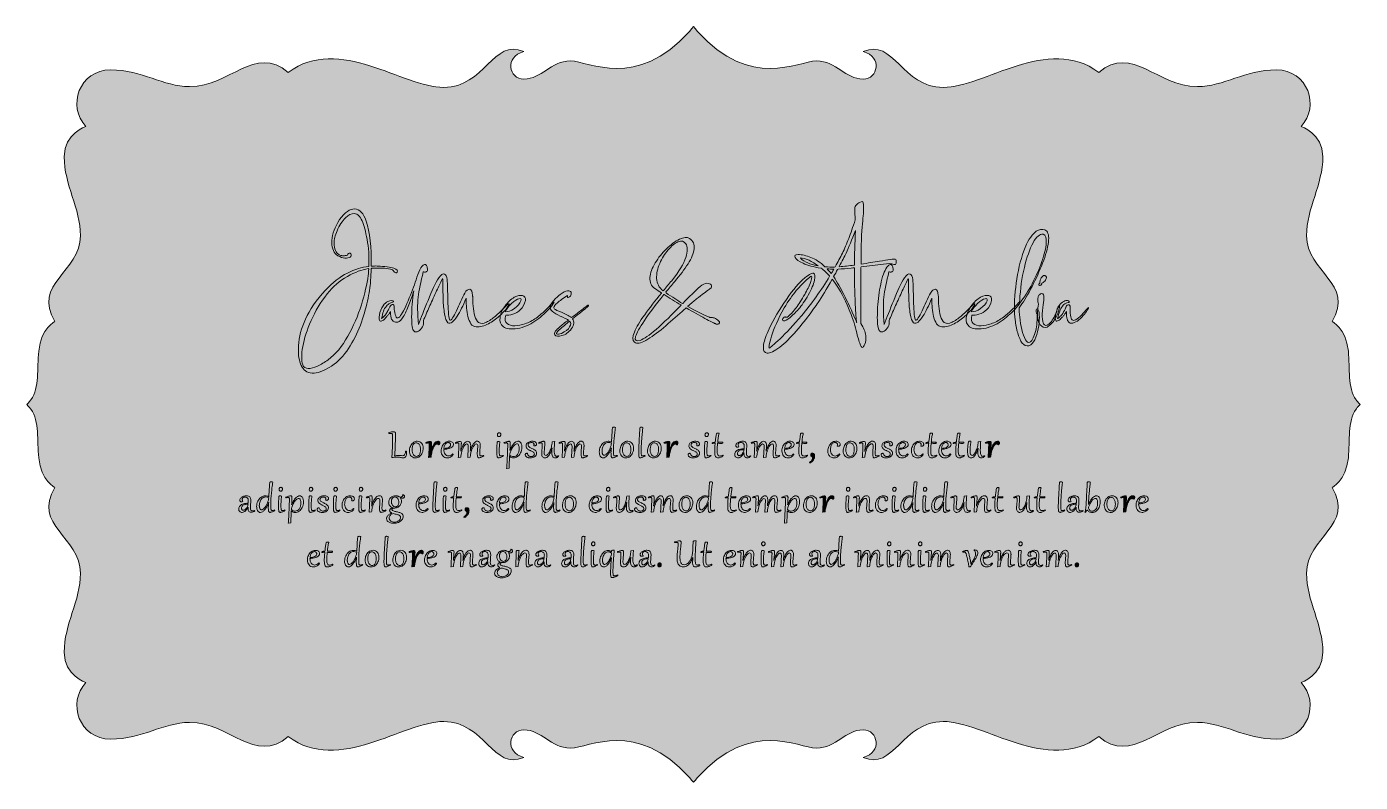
# Model space of a CAD drawing. Extents: x -4214 to -1795, y -2227 to -856.
import ezdxf

# ---------------------------------------------------------------- set-up
doc = ezdxf.new("R2010")
doc.units = 0
doc.header["$MEASUREMENT"] = 0
doc.layers.add('Layer 1', color=7, linetype='Continuous')

# ---------------------------------------------------------------- blocks, each defined once
blk = doc.blocks.new('block 6')
at = {"layer": 'Layer 1', "true_color": 0x2a3f49}
h = blk.add_hatch(color=149, dxfattribs=at)
h.dxf.hatch_style = 2
edge = h.paths.add_edge_path()
edge.add_spline(control_points=[(-2957.3, -1393.2), (-2957.4, -1393.6), (-2957.6, -1394), (-2957.9, -1394.5), (-2958.2, -1394.9), (-2958.6, -1395.2), (-2959.2, -1395.5), (-2959.7, -1395.7), (-2960.5, -1395.8), (-2961.4, -1395.7), (-2962.4, -1395.6), (-2963.5, -1395.2), (-2965, -1394.7), (-2967.6, -1393.6), (-2973.8, -1390.5), (-2983.6, -1385.2), (-2993.3, -1380), (-3004.7, -1373.6), (-3017.7, -1366.1), (-3017.7, -1366.1), (-3017.8, -1366.1), (-3017.8, -1366.1), (-3017.8, -1366.1), (-3017.7, -1366.1), (-3017.7, -1366.1), (-3020, -1368.1), (-3022.4, -1370.2), (-3024.7, -1372.4), (-3035.7, -1382.4), (-3047.1, -1392.3), (-3058.8, -1402.1), (-3070.5, -1411.9), (-3081.1, -1419.5), (-3090.6, -1425), (-3100.1, -1430.4), (-3107, -1431.6), (-3111.4, -1428.5), (-3115.2, -1425), (-3115.2, -1418.9), (-3111.5, -1410.1), (-3107.8, -1401.3), (-3101.6, -1390.8), (-3092.8, -1378.6), (-3084.1, -1366.4), (-3074, -1353.3), (-3062.5, -1339.3), (-3062.5, -1339.3), (-3062.5, -1338.8), (-3062.5, -1338.8), (-3066.7, -1336.2), (-3070.6, -1333.6), (-3074.2, -1331.1), (-3081, -1326.1), (-3084, -1319.4), (-3083.2, -1311.1), (-3082.5, -1302.7), (-3079.3, -1293.8), (-3073.7, -1284.5), (-3068, -1275.1), (-3061.2, -1266.6), (-3053.3, -1258.8), (-3045.3, -1251), (-3037.5, -1245.2), (-3029.9, -1241.5), (-3022.2, -1237.8), (-3016, -1237.3), (-3011.2, -1240.2), (-3004.7, -1244.7), (-3002, -1250.9), (-3003, -1258.9), (-3004.1, -1266.9), (-3007.8, -1276), (-3014.2, -1286.2), (-3020.7, -1296.4), (-3028.7, -1307), (-3038.3, -1318.1), (-3043.8, -1324.6), (-3049.1, -1330.9), (-3054.2, -1337.2), (-3054.2, -1337.2), (-3054.1, -1338.7), (-3054.1, -1338.7), (-3042.9, -1346.4), (-3032.9, -1352.9), (-3024.2, -1358.2), (-3024.1, -1358.2), (-3023.9, -1358.1), (-3023.7, -1358), (-3011.8, -1345.7), (-3001.3, -1335.5), (-2992.3, -1327.3), (-2987.5, -1323.4), (-2983.4, -1321.5), (-2979.8, -1321.5), (-2976.3, -1321.5), (-2973.8, -1322.4), (-2972.4, -1324.2), (-2971, -1326.1), (-2971, -1327.9), (-2972.3, -1329.7), (-2972.8, -1330.2), (-2974.4, -1331.5), (-2977.2, -1333.5), (-2981.6, -1336.5), (-2988.8, -1341.9), (-2998.8, -1349.8), (-3003.3, -1353.4), (-3008.5, -1357.9), (-3014.4, -1363.2), (-3014.4, -1363.2), (-3014.4, -1363.8), (-3014.4, -1363.8), (-2999.9, -1371.7), (-2986.9, -1378.1), (-2975.4, -1383), (-2974.8, -1383.3), (-2974.2, -1383.5), (-2973.6, -1383.8), (-2971.1, -1383.4), (-2968.9, -1383.6), (-2966.9, -1384.3), (-2964.8, -1385), (-2963.1, -1386), (-2961.7, -1387.1), (-2960.3, -1388.3), (-2958.8, -1389.8), (-2957.2, -1391.7), (-2957.2, -1392.3), (-2957.2, -1392.8), (-2957.3, -1393.2)], knot_values=[0, 0, 0, 0, 1, 1, 1, 2, 2, 2, 3, 3, 3, 4, 4, 4, 5, 5, 5, 6, 6, 6, 7, 7, 7, 8, 8, 8, 9, 9, 9, 10, 10, 10, 11, 11, 11, 12, 12, 12, 13, 13, 13, 14, 14, 14, 15, 15, 15, 16, 16, 16, 17, 17, 17, 18, 18, 18, 19, 19, 19, 20, 20, 20, 21, 21, 21, 22, 22, 22, 23, 23, 23, 24, 24, 24, 25, 25, 25, 26, 26, 26, 27, 27, 27, 28, 28, 28, 29, 29, 29, 30, 30, 30, 31, 31, 31, 32, 32, 32, 33, 33, 33, 34, 34, 34, 35, 35, 35, 36, 36, 36, 37, 37, 37, 38, 38, 38, 39, 39, 39, 40, 40, 40, 41, 41, 41, 42, 42, 42, 43, 43, 43, 43], degree=3, periodic=1)
edge = h.paths.add_edge_path()
edge.add_spline(control_points=[(-3072, -1405.1), (-3058.1, -1392.8), (-3043.3, -1378.4), (-3027.5, -1361.8), (-3027.3, -1361.5), (-3027, -1361.3), (-3026.7, -1361), (-3026.7, -1361), (-3026.7, -1360.8), (-3026.7, -1360.8), (-3037.4, -1354.5), (-3047.7, -1348.2), (-3057.6, -1341.9), (-3057.6, -1341.9), (-3058.1, -1342.1), (-3058.1, -1342.1), (-3088, -1379.2), (-3105.1, -1404.6), (-3109.5, -1418.2), (-3110.9, -1425.3), (-3108.1, -1427.5), (-3101.1, -1425), (-3094.2, -1422.5), (-3084.5, -1415.8), (-3072, -1405.1)], knot_values=[0, 0, 0, 0, 1, 1, 1, 2, 2, 2, 3, 3, 3, 4, 4, 4, 5, 5, 5, 6, 6, 6, 7, 7, 7, 8, 8, 8, 8], degree=3, periodic=1)
edge = h.paths.add_edge_path()
edge.add_spline(control_points=[(-3032.6, -1246.2), (-3038.2, -1248.8), (-3044, -1253.6), (-3050.1, -1260.8), (-3056.2, -1268), (-3061.3, -1276.2), (-3065.5, -1285.5), (-3069.6, -1294.9), (-3071.5, -1304), (-3071.1, -1312.8), (-3070.7, -1321.7), (-3066.8, -1329.1), (-3059.4, -1334.9), (-3059.4, -1334.9), (-3058.8, -1334.8), (-3058.8, -1334.8), (-3053.9, -1328.7), (-3048.8, -1322.7), (-3043.8, -1316.7), (-3030.2, -1300.1), (-3021.7, -1286), (-3018.3, -1274.6), (-3014.9, -1263.2), (-3014.8, -1255), (-3018.1, -1249.9), (-3021.4, -1244.9), (-3026.2, -1243.7), (-3032.6, -1246.2)], knot_values=[0, 0, 0, 0, 1, 1, 1, 2, 2, 2, 3, 3, 3, 4, 4, 4, 5, 5, 5, 6, 6, 6, 7, 7, 7, 8, 8, 8, 9, 9, 9, 9], degree=3, periodic=1)
at = {"layer": 'Layer 1', "lineweight": 0}
for points, knots in [([(-2957.3, -1393.2), (-2957.4, -1393.6), (-2957.6, -1394), (-2957.9, -1394.5), (-2958.2, -1394.9), (-2958.6, -1395.2), (-2959.2, -1395.5), (-2959.7, -1395.7), (-2960.5, -1395.8), (-2961.4, -1395.7), (-2962.4, -1395.6), (-2963.5, -1395.2), (-2965, -1394.7), (-2967.6, -1393.6), (-2973.8, -1390.5), (-2983.6, -1385.2), (-2993.3, -1380), (-3004.7, -1373.6), (-3017.7, -1366.1), (-3017.7, -1366.1), (-3017.8, -1366.1), (-3017.8, -1366.1), (-3017.8, -1366.1), (-3017.7, -1366.1), (-3017.7, -1366.1), (-3020, -1368.1), (-3022.4, -1370.2), (-3024.7, -1372.4), (-3035.7, -1382.4), (-3047.1, -1392.3), (-3058.8, -1402.1), (-3070.5, -1411.9), (-3081.1, -1419.5), (-3090.6, -1425), (-3100.1, -1430.4), (-3107, -1431.6), (-3111.4, -1428.5), (-3115.2, -1425), (-3115.2, -1418.9), (-3111.5, -1410.1), (-3107.8, -1401.3), (-3101.6, -1390.8), (-3092.8, -1378.6), (-3084.1, -1366.4), (-3074, -1353.3), (-3062.5, -1339.3), (-3062.5, -1339.3), (-3062.5, -1338.8), (-3062.5, -1338.8), (-3066.7, -1336.2), (-3070.6, -1333.6), (-3074.2, -1331.1), (-3081, -1326.1), (-3084, -1319.4), (-3083.2, -1311.1), (-3082.5, -1302.7), (-3079.3, -1293.8), (-3073.7, -1284.5), (-3068, -1275.1), (-3061.2, -1266.6), (-3053.3, -1258.8), (-3045.3, -1251), (-3037.5, -1245.2), (-3029.9, -1241.5), (-3022.2, -1237.8), (-3016, -1237.3), (-3011.2, -1240.2), (-3004.7, -1244.7), (-3002, -1250.9), (-3003, -1258.9), (-3004.1, -1266.9), (-3007.8, -1276), (-3014.2, -1286.2), (-3020.7, -1296.4), (-3028.7, -1307), (-3038.3, -1318.1), (-3043.8, -1324.6), (-3049.1, -1330.9), (-3054.2, -1337.2), (-3054.2, -1337.2), (-3054.1, -1338.7), (-3054.1, -1338.7), (-3042.9, -1346.4), (-3032.9, -1352.9), (-3024.2, -1358.2), (-3024.1, -1358.2), (-3023.9, -1358.1), (-3023.7, -1358), (-3011.8, -1345.7), (-3001.3, -1335.5), (-2992.3, -1327.3), (-2987.5, -1323.4), (-2983.4, -1321.5), (-2979.8, -1321.5), (-2976.3, -1321.5), (-2973.8, -1322.4), (-2972.4, -1324.2), (-2971, -1326.1), (-2971, -1327.9), (-2972.3, -1329.7), (-2972.8, -1330.2), (-2974.4, -1331.5), (-2977.2, -1333.5), (-2981.6, -1336.5), (-2988.8, -1341.9), (-2998.8, -1349.8), (-3003.3, -1353.4), (-3008.5, -1357.9), (-3014.4, -1363.2), (-3014.4, -1363.2), (-3014.4, -1363.8), (-3014.4, -1363.8), (-2999.9, -1371.7), (-2986.9, -1378.1), (-2975.4, -1383), (-2974.8, -1383.3), (-2974.2, -1383.5), (-2973.6, -1383.8), (-2971.1, -1383.4), (-2968.9, -1383.6), (-2966.9, -1384.3), (-2964.8, -1385), (-2963.1, -1386), (-2961.7, -1387.1), (-2960.3, -1388.3), (-2958.8, -1389.8), (-2957.2, -1391.7), (-2957.2, -1392.3), (-2957.2, -1392.8), (-2957.3, -1393.2)], [0, 0, 0, 0, 1, 1, 1, 2, 2, 2, 3, 3, 3, 4, 4, 4, 5, 5, 5, 6, 6, 6, 7, 7, 7, 8, 8, 8, 9, 9, 9, 10, 10, 10, 11, 11, 11, 12, 12, 12, 13, 13, 13, 14, 14, 14, 15, 15, 15, 16, 16, 16, 17, 17, 17, 18, 18, 18, 19, 19, 19, 20, 20, 20, 21, 21, 21, 22, 22, 22, 23, 23, 23, 24, 24, 24, 25, 25, 25, 26, 26, 26, 27, 27, 27, 28, 28, 28, 29, 29, 29, 30, 30, 30, 31, 31, 31, 32, 32, 32, 33, 33, 33, 34, 34, 34, 35, 35, 35, 36, 36, 36, 37, 37, 37, 38, 38, 38, 39, 39, 39, 40, 40, 40, 41, 41, 41, 42, 42, 42, 43, 43, 43, 43]), ([(-3032.6, -1246.2), (-3038.2, -1248.8), (-3044, -1253.6), (-3050.1, -1260.8), (-3056.2, -1268), (-3061.3, -1276.2), (-3065.5, -1285.5), (-3069.6, -1294.9), (-3071.5, -1304), (-3071.1, -1312.8), (-3070.7, -1321.7), (-3066.8, -1329.1), (-3059.4, -1334.9), (-3059.4, -1334.9), (-3058.8, -1334.8), (-3058.8, -1334.8), (-3053.9, -1328.7), (-3048.8, -1322.7), (-3043.8, -1316.7), (-3030.2, -1300.1), (-3021.7, -1286), (-3018.3, -1274.6), (-3014.9, -1263.2), (-3014.8, -1255), (-3018.1, -1249.9), (-3021.4, -1244.9), (-3026.2, -1243.7), (-3032.6, -1246.2)], [0, 0, 0, 0, 1, 1, 1, 2, 2, 2, 3, 3, 3, 4, 4, 4, 5, 5, 5, 6, 6, 6, 7, 7, 7, 8, 8, 8, 9, 9, 9, 9]), ([(-3072, -1405.1), (-3058.1, -1392.8), (-3043.3, -1378.4), (-3027.5, -1361.8), (-3027.3, -1361.5), (-3027, -1361.3), (-3026.7, -1361), (-3026.7, -1361), (-3026.7, -1360.8), (-3026.7, -1360.8), (-3037.4, -1354.5), (-3047.7, -1348.2), (-3057.6, -1341.9), (-3057.6, -1341.9), (-3058.1, -1342.1), (-3058.1, -1342.1), (-3088, -1379.2), (-3105.1, -1404.6), (-3109.5, -1418.2), (-3110.9, -1425.3), (-3108.1, -1427.5), (-3101.1, -1425), (-3094.2, -1422.5), (-3084.5, -1415.8), (-3072, -1405.1)], [0, 0, 0, 0, 1, 1, 1, 2, 2, 2, 3, 3, 3, 4, 4, 4, 5, 5, 5, 6, 6, 6, 7, 7, 7, 8, 8, 8, 8])]:
    blk.add_open_spline(points, degree=3, knots=knots, dxfattribs=at)
blk = doc.blocks.new('block 5')
at = {"layer": 'Layer 1'}
blk.add_blockref('block 6', (0, 0), dxfattribs=at)
blk = doc.blocks.new('block 8')
at = {"layer": 'Layer 1', "true_color": 0x2a3f49}
h = blk.add_hatch(color=149, dxfattribs=at)
h.dxf.hatch_style = 2
edge = h.paths.add_edge_path()
edge.add_spline(control_points=[(-3577.9, -1290.1), (-3563.9, -1290.8), (-3553.9, -1292.1), (-3547.9, -1294.1), (-3542, -1296.2), (-3539.8, -1298.4), (-3541.5, -1301), (-3542.3, -1302.2), (-3543.1, -1302.7), (-3544, -1302.6), (-3544.8, -1302.4), (-3545.6, -1302), (-3546.4, -1301.2), (-3547.3, -1300.4), (-3548, -1299.6), (-3548.7, -1298.8), (-3549.4, -1297.8), (-3550, -1297.2), (-3550.5, -1296.9), (-3551.4, -1296.4), (-3555.2, -1295.7), (-3561.9, -1294.6), (-3568.6, -1293.6), (-3577.3, -1293.4), (-3588, -1294.2), (-3588, -1294.2), (-3588.9, -1295.2), (-3588.9, -1295.2), (-3589.2, -1303.9), (-3589.7, -1312.8), (-3590.4, -1321.7), (-3591.3, -1332.3), (-3593.5, -1344.7), (-3596.8, -1359), (-3600.1, -1373.3), (-3604.7, -1388), (-3610.7, -1403), (-3616.7, -1418), (-3624.2, -1431.8), (-3633.2, -1444.4), (-3642.2, -1457.1), (-3652.8, -1467.1), (-3665.1, -1474.5), (-3679.5, -1482.8), (-3691, -1486), (-3699.5, -1484), (-3707.9, -1482.1), (-3713.8, -1476.6), (-3717.1, -1467.6), (-3720.4, -1458.6), (-3721.6, -1447.6), (-3720.7, -1434.5), (-3719.8, -1419.1), (-3715.6, -1403.1), (-3708, -1386.4), (-3700.4, -1369.7), (-3688.4, -1352.2), (-3672, -1334), (-3658.9, -1320), (-3645.6, -1309.7), (-3632, -1302.9), (-3618.4, -1296.2), (-3605.6, -1292.2), (-3593.4, -1290.8), (-3593.4, -1290.8), (-3593, -1290.5), (-3593, -1290.5), (-3592.5, -1272.5), (-3593.5, -1256.3), (-3596.2, -1241.8), (-3598.9, -1227.3), (-3602, -1216.1), (-3605.4, -1208.2), (-3609.2, -1199.8), (-3613.7, -1195.4), (-3619.1, -1194.9), (-3624.5, -1194.4), (-3630.1, -1197), (-3635.7, -1202.6), (-3641.3, -1208.2), (-3646.3, -1216.1), (-3650.8, -1226.1), (-3654.4, -1234.7), (-3656.2, -1242), (-3656.2, -1248), (-3656.2, -1253.9), (-3655.4, -1258.6), (-3653.6, -1262), (-3651.8, -1265.5), (-3650, -1267.7), (-3648.2, -1268.9), (-3646.5, -1270.1), (-3644.6, -1270.8), (-3642.3, -1271.1), (-3640, -1271.5), (-3637.9, -1271.5), (-3636, -1271.3), (-3634, -1271.1), (-3632.7, -1270.8), (-3632.1, -1270.4), (-3631.8, -1268.9), (-3631.2, -1267.8), (-3630.2, -1267.2), (-3629.1, -1266.5), (-3628.1, -1266.4), (-3627.1, -1266.7), (-3626, -1267.1), (-3625.3, -1268.2), (-3625, -1269.9), (-3624.8, -1272.2), (-3626.1, -1273.9), (-3628.9, -1274.9), (-3631.8, -1275.8), (-3635.3, -1276), (-3639.6, -1275.2), (-3643.9, -1274.4), (-3648.1, -1272.4), (-3652.2, -1269.3), (-3658.1, -1264.1), (-3660.8, -1255.5), (-3660.2, -1243.6), (-3659.6, -1231.7), (-3655, -1219.2), (-3646.2, -1205.9), (-3636.6, -1192.6), (-3627.4, -1186.1), (-3618.6, -1186.5), (-3609.8, -1186.8), (-3602.9, -1194.2), (-3597.9, -1208.5), (-3591.4, -1229), (-3588.4, -1256), (-3588.8, -1289.6), (-3588.8, -1289.6), (-3588.3, -1290.4), (-3588.3, -1290.4), (-3584.7, -1290.1), (-3581.2, -1290), (-3577.9, -1290.1)], knot_values=[0, 0, 0, 0, 1, 1, 1, 2, 2, 2, 3, 3, 3, 4, 4, 4, 5, 5, 5, 6, 6, 6, 7, 7, 7, 8, 8, 8, 9, 9, 9, 10, 10, 10, 11, 11, 11, 12, 12, 12, 13, 13, 13, 14, 14, 14, 15, 15, 15, 16, 16, 16, 17, 17, 17, 18, 18, 18, 19, 19, 19, 20, 20, 20, 21, 21, 21, 22, 22, 22, 23, 23, 23, 24, 24, 24, 25, 25, 25, 26, 26, 26, 27, 27, 27, 28, 28, 28, 29, 29, 29, 30, 30, 30, 31, 31, 31, 32, 32, 32, 33, 33, 33, 34, 34, 34, 35, 35, 35, 36, 36, 36, 37, 37, 37, 38, 38, 38, 39, 39, 39, 40, 40, 40, 41, 41, 41, 42, 42, 42, 43, 43, 43, 44, 44, 44, 45, 45, 45, 46, 46, 46, 46], degree=3, periodic=1)
edge = h.paths.add_edge_path()
edge.add_spline(control_points=[(-3666.9, -1460.3), (-3653.4, -1450), (-3641.5, -1435.9), (-3631.3, -1417.7), (-3621.2, -1399.6), (-3613, -1380.5), (-3606.7, -1360.6), (-3600.4, -1340.6), (-3596.3, -1322.8), (-3594.4, -1307.2), (-3593.9, -1303.3), (-3593.5, -1299.5), (-3593.3, -1295.7), (-3593.3, -1295.7), (-3594.5, -1294.9), (-3594.5, -1294.9), (-3605.7, -1296.6), (-3618.2, -1301.3), (-3632, -1309.1), (-3645.8, -1316.9), (-3658, -1327.4), (-3668.8, -1340.6), (-3680.8, -1356.1), (-3690.5, -1372.3), (-3697.9, -1389.2), (-3705.3, -1406.1), (-3710.4, -1421.7), (-3713, -1436.1), (-3715.6, -1450.4), (-3715.6, -1461.6), (-3713, -1469.6), (-3711.3, -1474), (-3708, -1476.2), (-3703.1, -1476.2), (-3698.2, -1476.2), (-3692.6, -1474.7), (-3686.1, -1471.7), (-3679.7, -1468.7), (-3673.3, -1464.9), (-3666.9, -1460.3)], knot_values=[0, 0, 0, 0, 1, 1, 1, 2, 2, 2, 3, 3, 3, 4, 4, 4, 5, 5, 5, 6, 6, 6, 7, 7, 7, 8, 8, 8, 9, 9, 9, 10, 10, 10, 11, 11, 11, 12, 12, 12, 13, 13, 13, 13], degree=3, periodic=1)
at = {"layer": 'Layer 1', "lineweight": 0}
for points, knots in [([(-3577.9, -1290.1), (-3563.9, -1290.8), (-3553.9, -1292.1), (-3547.9, -1294.1), (-3542, -1296.2), (-3539.8, -1298.4), (-3541.5, -1301), (-3542.3, -1302.2), (-3543.1, -1302.7), (-3544, -1302.6), (-3544.8, -1302.4), (-3545.6, -1302), (-3546.4, -1301.2), (-3547.3, -1300.4), (-3548, -1299.6), (-3548.7, -1298.8), (-3549.4, -1297.8), (-3550, -1297.2), (-3550.5, -1296.9), (-3551.4, -1296.4), (-3555.2, -1295.7), (-3561.9, -1294.6), (-3568.6, -1293.6), (-3577.3, -1293.4), (-3588, -1294.2), (-3588, -1294.2), (-3588.9, -1295.2), (-3588.9, -1295.2), (-3589.2, -1303.9), (-3589.7, -1312.8), (-3590.4, -1321.7), (-3591.3, -1332.3), (-3593.5, -1344.7), (-3596.8, -1359), (-3600.1, -1373.3), (-3604.7, -1388), (-3610.7, -1403), (-3616.7, -1418), (-3624.2, -1431.8), (-3633.2, -1444.4), (-3642.2, -1457.1), (-3652.8, -1467.1), (-3665.1, -1474.5), (-3679.5, -1482.8), (-3691, -1486), (-3699.5, -1484), (-3707.9, -1482.1), (-3713.8, -1476.6), (-3717.1, -1467.6), (-3720.4, -1458.6), (-3721.6, -1447.6), (-3720.7, -1434.5), (-3719.8, -1419.1), (-3715.6, -1403.1), (-3708, -1386.4), (-3700.4, -1369.7), (-3688.4, -1352.2), (-3672, -1334), (-3658.9, -1320), (-3645.6, -1309.7), (-3632, -1302.9), (-3618.4, -1296.2), (-3605.6, -1292.2), (-3593.4, -1290.8), (-3593.4, -1290.8), (-3593, -1290.5), (-3593, -1290.5), (-3592.5, -1272.5), (-3593.5, -1256.3), (-3596.2, -1241.8), (-3598.9, -1227.3), (-3602, -1216.1), (-3605.4, -1208.2), (-3609.2, -1199.8), (-3613.7, -1195.4), (-3619.1, -1194.9), (-3624.5, -1194.4), (-3630.1, -1197), (-3635.7, -1202.6), (-3641.3, -1208.2), (-3646.3, -1216.1), (-3650.8, -1226.1), (-3654.4, -1234.7), (-3656.2, -1242), (-3656.2, -1248), (-3656.2, -1253.9), (-3655.4, -1258.6), (-3653.6, -1262), (-3651.8, -1265.5), (-3650, -1267.7), (-3648.2, -1268.9), (-3646.5, -1270.1), (-3644.6, -1270.8), (-3642.3, -1271.1), (-3640, -1271.5), (-3637.9, -1271.5), (-3636, -1271.3), (-3634, -1271.1), (-3632.7, -1270.8), (-3632.1, -1270.4), (-3631.8, -1268.9), (-3631.2, -1267.8), (-3630.2, -1267.2), (-3629.1, -1266.5), (-3628.1, -1266.4), (-3627.1, -1266.7), (-3626, -1267.1), (-3625.3, -1268.2), (-3625, -1269.9), (-3624.8, -1272.2), (-3626.1, -1273.9), (-3628.9, -1274.9), (-3631.8, -1275.8), (-3635.3, -1276), (-3639.6, -1275.2), (-3643.9, -1274.4), (-3648.1, -1272.4), (-3652.2, -1269.3), (-3658.1, -1264.1), (-3660.8, -1255.5), (-3660.2, -1243.6), (-3659.6, -1231.7), (-3655, -1219.2), (-3646.2, -1205.9), (-3636.6, -1192.6), (-3627.4, -1186.1), (-3618.6, -1186.5), (-3609.8, -1186.8), (-3602.9, -1194.2), (-3597.9, -1208.5), (-3591.4, -1229), (-3588.4, -1256), (-3588.8, -1289.6), (-3588.8, -1289.6), (-3588.3, -1290.4), (-3588.3, -1290.4), (-3584.7, -1290.1), (-3581.2, -1290), (-3577.9, -1290.1)], [0, 0, 0, 0, 1, 1, 1, 2, 2, 2, 3, 3, 3, 4, 4, 4, 5, 5, 5, 6, 6, 6, 7, 7, 7, 8, 8, 8, 9, 9, 9, 10, 10, 10, 11, 11, 11, 12, 12, 12, 13, 13, 13, 14, 14, 14, 15, 15, 15, 16, 16, 16, 17, 17, 17, 18, 18, 18, 19, 19, 19, 20, 20, 20, 21, 21, 21, 22, 22, 22, 23, 23, 23, 24, 24, 24, 25, 25, 25, 26, 26, 26, 27, 27, 27, 28, 28, 28, 29, 29, 29, 30, 30, 30, 31, 31, 31, 32, 32, 32, 33, 33, 33, 34, 34, 34, 35, 35, 35, 36, 36, 36, 37, 37, 37, 38, 38, 38, 39, 39, 39, 40, 40, 40, 41, 41, 41, 42, 42, 42, 43, 43, 43, 44, 44, 44, 45, 45, 45, 46, 46, 46, 46]), ([(-3666.9, -1460.3), (-3653.4, -1450), (-3641.5, -1435.9), (-3631.3, -1417.7), (-3621.2, -1399.6), (-3613, -1380.5), (-3606.7, -1360.6), (-3600.4, -1340.6), (-3596.3, -1322.8), (-3594.4, -1307.2), (-3593.9, -1303.3), (-3593.5, -1299.5), (-3593.3, -1295.7), (-3593.3, -1295.7), (-3594.5, -1294.9), (-3594.5, -1294.9), (-3605.7, -1296.6), (-3618.2, -1301.3), (-3632, -1309.1), (-3645.8, -1316.9), (-3658, -1327.4), (-3668.8, -1340.6), (-3680.8, -1356.1), (-3690.5, -1372.3), (-3697.9, -1389.2), (-3705.3, -1406.1), (-3710.4, -1421.7), (-3713, -1436.1), (-3715.6, -1450.4), (-3715.6, -1461.6), (-3713, -1469.6), (-3711.3, -1474), (-3708, -1476.2), (-3703.1, -1476.2), (-3698.2, -1476.2), (-3692.6, -1474.7), (-3686.1, -1471.7), (-3679.7, -1468.7), (-3673.3, -1464.9), (-3666.9, -1460.3)], [0, 0, 0, 0, 1, 1, 1, 2, 2, 2, 3, 3, 3, 4, 4, 4, 5, 5, 5, 6, 6, 6, 7, 7, 7, 8, 8, 8, 9, 9, 9, 10, 10, 10, 11, 11, 11, 12, 12, 12, 13, 13, 13, 13])]:
    blk.add_open_spline(points, degree=3, knots=knots, dxfattribs=at)
blk = doc.blocks.new('block 9')
at = {"layer": 'Layer 1', "true_color": 0x2a3f49}
h = blk.add_hatch(color=149, dxfattribs=at)
h.dxf.hatch_style = 2
edge = h.paths.add_edge_path()
edge.add_spline(control_points=[(-3394, -1392.6), (-3390, -1394.9), (-3385.3, -1394.8), (-3379.9, -1392.1), (-3374.5, -1389.5), (-3369, -1385.8), (-3363.5, -1381), (-3358, -1376.2), (-3353.2, -1371.6), (-3349, -1367.2), (-3346.2, -1364.4), (-3343.9, -1362.2), (-3342, -1360.6), (-3340.2, -1359), (-3339.1, -1358.4), (-3338.7, -1358.8), (-3338.2, -1359.7), (-3339.6, -1362.3), (-3342.8, -1366.6), (-3346.1, -1371), (-3350.6, -1375.8), (-3356.5, -1381.1), (-3362.3, -1386.5), (-3368.9, -1391.1), (-3376.2, -1395), (-3383.5, -1398.9), (-3391, -1400.8), (-3398.6, -1400.7), (-3402.4, -1400.3), (-3405.6, -1398.4), (-3407.9, -1394.9), (-3410.3, -1391.4), (-3412.1, -1387.1), (-3413.3, -1382), (-3414.5, -1376.8), (-3415.4, -1371.7), (-3415.8, -1366.7), (-3416.3, -1361.7), (-3416.6, -1355.6), (-3416.7, -1348.6), (-3419.6, -1355.8), (-3422.4, -1361.9), (-3424.8, -1366.9), (-3427.3, -1371.9), (-3430, -1376.7), (-3433, -1381.3), (-3435.9, -1386), (-3438.8, -1389.5), (-3441.8, -1391.9), (-3444.7, -1394.3), (-3447.4, -1394.6), (-3449.7, -1393), (-3452.6, -1390.3), (-3454.6, -1385), (-3455.9, -1376.9), (-3457.2, -1368.8), (-3458, -1359.9), (-3458.4, -1350.2), (-3458.7, -1340.6), (-3458.9, -1332.1), (-3458.9, -1324.9), (-3458.9, -1317.1), (-3459.1, -1313.1), (-3459.4, -1312.9), (-3459.9, -1313.5), (-3461.8, -1317.2), (-3465, -1324.1), (-3468.2, -1331), (-3472, -1339.1), (-3476.2, -1348.4), (-3480.5, -1357.6), (-3484.3, -1366.1), (-3487.7, -1373.8), (-3491.1, -1381.6), (-3493.2, -1386.6), (-3494, -1388.9), (-3493.3, -1393.1), (-3494, -1397), (-3495.9, -1400.5), (-3497.9, -1404.1), (-3500.3, -1406.7), (-3503.3, -1408.4), (-3506.3, -1410), (-3508.9, -1410.1), (-3511.2, -1408.6), (-3514, -1405.8), (-3515.5, -1397.1), (-3515.5, -1382.4), (-3515.5, -1367.8), (-3514.2, -1352), (-3511.6, -1335.1), (-3514.2, -1343.6), (-3517.2, -1352.1), (-3520.5, -1360.6), (-3523.8, -1369), (-3527.2, -1376.2), (-3530.6, -1382.1), (-3534.1, -1388), (-3537.3, -1391.3), (-3540.4, -1392), (-3543.5, -1392.4), (-3546, -1392.1), (-3547.8, -1390.9), (-3549.6, -1389.8), (-3551, -1388.3), (-3551.8, -1386.3), (-3552.7, -1384.3), (-3553.2, -1382.3), (-3553.5, -1380.2), (-3553.7, -1378.2), (-3553.8, -1375.6), (-3553.6, -1372.7), (-3555, -1374.6), (-3556.2, -1376.3), (-3557.3, -1377.7), (-3558.3, -1379.1), (-3559.4, -1380.5), (-3560.4, -1381.8), (-3561.8, -1383.5), (-3563.4, -1385.2), (-3565.3, -1387), (-3567.3, -1388.7), (-3569.1, -1389.8), (-3570.8, -1390.1), (-3572.6, -1390.5), (-3573.7, -1389.3), (-3574.3, -1386.8), (-3574.9, -1381.7), (-3573.9, -1376.2), (-3571.3, -1370.2), (-3568.8, -1364.1), (-3566.1, -1359.8), (-3563.2, -1357.3), (-3560.2, -1355), (-3557.5, -1353.6), (-3555.1, -1353.2), (-3552.7, -1352.8), (-3550.9, -1352.9), (-3549.7, -1353.4), (-3548.4, -1354), (-3548.1, -1354.6), (-3548.7, -1355.3), (-3549.3, -1355.8), (-3550.2, -1356.2), (-3551.4, -1356.5), (-3552.5, -1356.8), (-3554, -1357.3), (-3555.6, -1358.2), (-3557.3, -1359), (-3559.1, -1360.5), (-3561.2, -1362.9), (-3563.7, -1365.8), (-3565.5, -1369), (-3566.8, -1372.4), (-3568, -1375.8), (-3569, -1380), (-3569.9, -1385.1), (-3567.5, -1383.5), (-3565.6, -1381.8), (-3564, -1380), (-3562.9, -1378.4), (-3561.6, -1376.5), (-3560.3, -1374.3), (-3559, -1372), (-3557.8, -1369.9), (-3556.8, -1368), (-3555.9, -1366.1), (-3555.2, -1364.7), (-3555, -1363.9), (-3554.6, -1362.8), (-3553.8, -1361.8), (-3552.8, -1361), (-3551.7, -1360.2), (-3550.5, -1359.9), (-3549.2, -1360.1), (-3548.4, -1360.3), (-3547.9, -1360.7), (-3547.7, -1361.4), (-3547.5, -1362.1), (-3547.4, -1363.3), (-3547.3, -1364.8), (-3547.2, -1366.9), (-3546.8, -1370.1), (-3545.9, -1374.4), (-3544.9, -1379.6), (-3543.8, -1382.8), (-3542.5, -1383.9), (-3541.1, -1385), (-3539.4, -1384.4), (-3537.1, -1382.2), (-3532.7, -1377.2), (-3527.6, -1367.5), (-3521.9, -1353.3), (-3516.2, -1339.1), (-3511.4, -1326.5), (-3507.5, -1315.4), (-3505.6, -1308.2), (-3503.4, -1302.1), (-3500.9, -1297.1), (-3498.4, -1292.1), (-3495.5, -1288.8), (-3492.4, -1287.1), (-3492, -1287.1), (-3491.6, -1287.2), (-3491.2, -1287.3), (-3490.8, -1287.4), (-3490.4, -1287.6), (-3490, -1287.9), (-3489.6, -1288.2), (-3489.2, -1288.7), (-3488.8, -1289.2), (-3488.4, -1289.8), (-3488, -1290.6), (-3487.6, -1291.5), (-3487.2, -1292.5), (-3487, -1293.7), (-3486.8, -1295.1), (-3486.6, -1296.5), (-3486.7, -1297.6), (-3487, -1298.4), (-3487.3, -1299.2), (-3487.7, -1299.9), (-3488.3, -1300.3), (-3488.9, -1300.7), (-3489.5, -1300.9), (-3490.2, -1301), (-3490.9, -1301.1), (-3491.6, -1301.1), (-3492.2, -1301), (-3492.8, -1300.9), (-3493.5, -1300.8), (-3494.4, -1300.5), (-3499.1, -1318.7), (-3502.2, -1334.1), (-3503.7, -1346.7), (-3505.2, -1359.3), (-3504.9, -1375.8), (-3502.8, -1396.3), (-3498.4, -1384.3), (-3492.8, -1369.6), (-3485.8, -1352.4), (-3478.9, -1335.2), (-3472.3, -1321.5), (-3466.1, -1311.4), (-3462.2, -1305.8), (-3458.9, -1303.6), (-3456.1, -1304.9), (-3453.4, -1306.1), (-3451.6, -1309.2), (-3451, -1314.3), (-3450.7, -1318), (-3450.4, -1325.1), (-3450.2, -1335.6), (-3450.1, -1342.9), (-3449.9, -1350.3), (-3449.7, -1358), (-3449.5, -1365.6), (-3449.1, -1372.3), (-3448.5, -1377.9), (-3447.9, -1383.6), (-3447.1, -1387), (-3446.2, -1388.1), (-3445, -1388.9), (-3443.4, -1387.6), (-3441.3, -1384.4), (-3439.1, -1381.1), (-3436.8, -1376.8), (-3434.3, -1371.4), (-3431.7, -1365.9), (-3429.2, -1360.5), (-3426.8, -1355.1), (-3423.6, -1347.9), (-3421.1, -1342.7), (-3419.3, -1339.3), (-3416.1, -1334.1), (-3413.1, -1331.8), (-3410.1, -1332.4), (-3407.1, -1332.9), (-3405.4, -1336.7), (-3404.9, -1343.7), (-3404.8, -1344.2), (-3404.8, -1344.8), (-3404.8, -1345.5), (-3404.7, -1350.6), (-3404.4, -1356.3), (-3403.9, -1362.8), (-3403.4, -1369.3), (-3402.4, -1375.3), (-3400.9, -1380.9), (-3399.4, -1386.5), (-3397.1, -1390.4), (-3394, -1392.6)], knot_values=[0, 0, 0, 0, 1, 1, 1, 2, 2, 2, 3, 3, 3, 4, 4, 4, 5, 5, 5, 6, 6, 6, 7, 7, 7, 8, 8, 8, 9, 9, 9, 10, 10, 10, 11, 11, 11, 12, 12, 12, 13, 13, 13, 14, 14, 14, 15, 15, 15, 16, 16, 16, 17, 17, 17, 18, 18, 18, 19, 19, 19, 20, 20, 20, 21, 21, 21, 22, 22, 22, 23, 23, 23, 24, 24, 24, 25, 25, 25, 26, 26, 26, 27, 27, 27, 28, 28, 28, 29, 29, 29, 30, 30, 30, 31, 31, 31, 32, 32, 32, 33, 33, 33, 34, 34, 34, 35, 35, 35, 36, 36, 36, 37, 37, 37, 38, 38, 38, 39, 39, 39, 40, 40, 40, 41, 41, 41, 42, 42, 42, 43, 43, 43, 44, 44, 44, 45, 45, 45, 46, 46, 46, 47, 47, 47, 48, 48, 48, 49, 49, 49, 50, 50, 50, 51, 51, 51, 52, 52, 52, 53, 53, 53, 54, 54, 54, 55, 55, 55, 56, 56, 56, 57, 57, 57, 58, 58, 58, 59, 59, 59, 60, 60, 60, 61, 61, 61, 62, 62, 62, 63, 63, 63, 64, 64, 64, 65, 65, 65, 66, 66, 66, 67, 67, 67, 68, 68, 68, 69, 69, 69, 70, 70, 70, 71, 71, 71, 72, 72, 72, 73, 73, 73, 74, 74, 74, 75, 75, 75, 76, 76, 76, 77, 77, 77, 78, 78, 78, 79, 79, 79, 80, 80, 80, 81, 81, 81, 82, 82, 82, 83, 83, 83, 84, 84, 84, 85, 85, 85, 86, 86, 86, 87, 87, 87, 88, 88, 88, 89, 89, 89, 90, 90, 90, 91, 91, 91, 92, 92, 92, 93, 93, 93, 94, 94, 94, 95, 95, 95, 96, 96, 96, 97, 97, 97, 97], degree=3, periodic=1)
at = {"layer": 'Layer 1', "lineweight": 0}
blk.add_open_spline([(-3394, -1392.6), (-3390, -1394.9), (-3385.3, -1394.8), (-3379.9, -1392.1), (-3374.5, -1389.5), (-3369, -1385.8), (-3363.5, -1381), (-3358, -1376.2), (-3353.2, -1371.6), (-3349, -1367.2), (-3346.2, -1364.4), (-3343.9, -1362.2), (-3342, -1360.6), (-3340.2, -1359), (-3339.1, -1358.4), (-3338.7, -1358.8), (-3338.2, -1359.7), (-3339.6, -1362.3), (-3342.8, -1366.6), (-3346.1, -1371), (-3350.6, -1375.8), (-3356.5, -1381.1), (-3362.3, -1386.5), (-3368.9, -1391.1), (-3376.2, -1395), (-3383.5, -1398.9), (-3391, -1400.8), (-3398.6, -1400.7), (-3402.4, -1400.3), (-3405.6, -1398.4), (-3407.9, -1394.9), (-3410.3, -1391.4), (-3412.1, -1387.1), (-3413.3, -1382), (-3414.5, -1376.8), (-3415.4, -1371.7), (-3415.8, -1366.7), (-3416.3, -1361.7), (-3416.6, -1355.6), (-3416.7, -1348.6), (-3419.6, -1355.8), (-3422.4, -1361.9), (-3424.8, -1366.9), (-3427.3, -1371.9), (-3430, -1376.7), (-3433, -1381.3), (-3435.9, -1386), (-3438.8, -1389.5), (-3441.8, -1391.9), (-3444.7, -1394.3), (-3447.4, -1394.6), (-3449.7, -1393), (-3452.6, -1390.3), (-3454.6, -1385), (-3455.9, -1376.9), (-3457.2, -1368.8), (-3458, -1359.9), (-3458.4, -1350.2), (-3458.7, -1340.6), (-3458.9, -1332.1), (-3458.9, -1324.9), (-3458.9, -1317.1), (-3459.1, -1313.1), (-3459.4, -1312.9), (-3459.9, -1313.5), (-3461.8, -1317.2), (-3465, -1324.1), (-3468.2, -1331), (-3472, -1339.1), (-3476.2, -1348.4), (-3480.5, -1357.6), (-3484.3, -1366.1), (-3487.7, -1373.8), (-3491.1, -1381.6), (-3493.2, -1386.6), (-3494, -1388.9), (-3493.3, -1393.1), (-3494, -1397), (-3495.9, -1400.5), (-3497.9, -1404.1), (-3500.3, -1406.7), (-3503.3, -1408.4), (-3506.3, -1410), (-3508.9, -1410.1), (-3511.2, -1408.6), (-3514, -1405.8), (-3515.5, -1397.1), (-3515.5, -1382.4), (-3515.5, -1367.8), (-3514.2, -1352), (-3511.6, -1335.1), (-3514.2, -1343.6), (-3517.2, -1352.1), (-3520.5, -1360.6), (-3523.8, -1369), (-3527.2, -1376.2), (-3530.6, -1382.1), (-3534.1, -1388), (-3537.3, -1391.3), (-3540.4, -1392), (-3543.5, -1392.4), (-3546, -1392.1), (-3547.8, -1390.9), (-3549.6, -1389.8), (-3551, -1388.3), (-3551.8, -1386.3), (-3552.7, -1384.3), (-3553.2, -1382.3), (-3553.5, -1380.2), (-3553.7, -1378.2), (-3553.8, -1375.6), (-3553.6, -1372.7), (-3555, -1374.6), (-3556.2, -1376.3), (-3557.3, -1377.7), (-3558.3, -1379.1), (-3559.4, -1380.5), (-3560.4, -1381.8), (-3561.8, -1383.5), (-3563.4, -1385.2), (-3565.3, -1387), (-3567.3, -1388.7), (-3569.1, -1389.8), (-3570.8, -1390.1), (-3572.6, -1390.5), (-3573.7, -1389.3), (-3574.3, -1386.8), (-3574.9, -1381.7), (-3573.9, -1376.2), (-3571.3, -1370.2), (-3568.8, -1364.1), (-3566.1, -1359.8), (-3563.2, -1357.3), (-3560.2, -1355), (-3557.5, -1353.6), (-3555.1, -1353.2), (-3552.7, -1352.8), (-3550.9, -1352.9), (-3549.7, -1353.4), (-3548.4, -1354), (-3548.1, -1354.6), (-3548.7, -1355.3), (-3549.3, -1355.8), (-3550.2, -1356.2), (-3551.4, -1356.5), (-3552.5, -1356.8), (-3554, -1357.3), (-3555.6, -1358.2), (-3557.3, -1359), (-3559.1, -1360.5), (-3561.2, -1362.9), (-3563.7, -1365.8), (-3565.5, -1369), (-3566.8, -1372.4), (-3568, -1375.8), (-3569, -1380), (-3569.9, -1385.1), (-3567.5, -1383.5), (-3565.6, -1381.8), (-3564, -1380), (-3562.9, -1378.4), (-3561.6, -1376.5), (-3560.3, -1374.3), (-3559, -1372), (-3557.8, -1369.9), (-3556.8, -1368), (-3555.9, -1366.1), (-3555.2, -1364.7), (-3555, -1363.9), (-3554.6, -1362.8), (-3553.8, -1361.8), (-3552.8, -1361), (-3551.7, -1360.2), (-3550.5, -1359.9), (-3549.2, -1360.1), (-3548.4, -1360.3), (-3547.9, -1360.7), (-3547.7, -1361.4), (-3547.5, -1362.1), (-3547.4, -1363.3), (-3547.3, -1364.8), (-3547.2, -1366.9), (-3546.8, -1370.1), (-3545.9, -1374.4), (-3544.9, -1379.6), (-3543.8, -1382.8), (-3542.5, -1383.9), (-3541.1, -1385), (-3539.4, -1384.4), (-3537.1, -1382.2), (-3532.7, -1377.2), (-3527.6, -1367.5), (-3521.9, -1353.3), (-3516.2, -1339.1), (-3511.4, -1326.5), (-3507.5, -1315.4), (-3505.6, -1308.2), (-3503.4, -1302.1), (-3500.9, -1297.1), (-3498.4, -1292.1), (-3495.5, -1288.8), (-3492.4, -1287.1), (-3492, -1287.1), (-3491.6, -1287.2), (-3491.2, -1287.3), (-3490.8, -1287.4), (-3490.4, -1287.6), (-3490, -1287.9), (-3489.6, -1288.2), (-3489.2, -1288.7), (-3488.8, -1289.2), (-3488.4, -1289.8), (-3488, -1290.6), (-3487.6, -1291.5), (-3487.2, -1292.5), (-3487, -1293.7), (-3486.8, -1295.1), (-3486.6, -1296.5), (-3486.7, -1297.6), (-3487, -1298.4), (-3487.3, -1299.2), (-3487.7, -1299.9), (-3488.3, -1300.3), (-3488.9, -1300.7), (-3489.5, -1300.9), (-3490.2, -1301), (-3490.9, -1301.1), (-3491.6, -1301.1), (-3492.2, -1301), (-3492.8, -1300.9), (-3493.5, -1300.8), (-3494.4, -1300.5), (-3499.1, -1318.7), (-3502.2, -1334.1), (-3503.7, -1346.7), (-3505.2, -1359.3), (-3504.9, -1375.8), (-3502.8, -1396.3), (-3498.4, -1384.3), (-3492.8, -1369.6), (-3485.8, -1352.4), (-3478.9, -1335.2), (-3472.3, -1321.5), (-3466.1, -1311.4), (-3462.2, -1305.8), (-3458.9, -1303.6), (-3456.1, -1304.9), (-3453.4, -1306.1), (-3451.6, -1309.2), (-3451, -1314.3), (-3450.7, -1318), (-3450.4, -1325.1), (-3450.2, -1335.6), (-3450.1, -1342.9), (-3449.9, -1350.3), (-3449.7, -1358), (-3449.5, -1365.6), (-3449.1, -1372.3), (-3448.5, -1377.9), (-3447.9, -1383.6), (-3447.1, -1387), (-3446.2, -1388.1), (-3445, -1388.9), (-3443.4, -1387.6), (-3441.3, -1384.4), (-3439.1, -1381.1), (-3436.8, -1376.8), (-3434.3, -1371.4), (-3431.7, -1365.9), (-3429.2, -1360.5), (-3426.8, -1355.1), (-3423.6, -1347.9), (-3421.1, -1342.7), (-3419.3, -1339.3), (-3416.1, -1334.1), (-3413.1, -1331.8), (-3410.1, -1332.4), (-3407.1, -1332.9), (-3405.4, -1336.7), (-3404.9, -1343.7), (-3404.8, -1344.2), (-3404.8, -1344.8), (-3404.8, -1345.5), (-3404.7, -1350.6), (-3404.4, -1356.3), (-3403.9, -1362.8), (-3403.4, -1369.3), (-3402.4, -1375.3), (-3400.9, -1380.9), (-3399.4, -1386.5), (-3397.1, -1390.4), (-3394, -1392.6)], degree=3, knots=[0, 0, 0, 0, 1, 1, 1, 2, 2, 2, 3, 3, 3, 4, 4, 4, 5, 5, 5, 6, 6, 6, 7, 7, 7, 8, 8, 8, 9, 9, 9, 10, 10, 10, 11, 11, 11, 12, 12, 12, 13, 13, 13, 14, 14, 14, 15, 15, 15, 16, 16, 16, 17, 17, 17, 18, 18, 18, 19, 19, 19, 20, 20, 20, 21, 21, 21, 22, 22, 22, 23, 23, 23, 24, 24, 24, 25, 25, 25, 26, 26, 26, 27, 27, 27, 28, 28, 28, 29, 29, 29, 30, 30, 30, 31, 31, 31, 32, 32, 32, 33, 33, 33, 34, 34, 34, 35, 35, 35, 36, 36, 36, 37, 37, 37, 38, 38, 38, 39, 39, 39, 40, 40, 40, 41, 41, 41, 42, 42, 42, 43, 43, 43, 44, 44, 44, 45, 45, 45, 46, 46, 46, 47, 47, 47, 48, 48, 48, 49, 49, 49, 50, 50, 50, 51, 51, 51, 52, 52, 52, 53, 53, 53, 54, 54, 54, 55, 55, 55, 56, 56, 56, 57, 57, 57, 58, 58, 58, 59, 59, 59, 60, 60, 60, 61, 61, 61, 62, 62, 62, 63, 63, 63, 64, 64, 64, 65, 65, 65, 66, 66, 66, 67, 67, 67, 68, 68, 68, 69, 69, 69, 70, 70, 70, 71, 71, 71, 72, 72, 72, 73, 73, 73, 74, 74, 74, 75, 75, 75, 76, 76, 76, 77, 77, 77, 78, 78, 78, 79, 79, 79, 80, 80, 80, 81, 81, 81, 82, 82, 82, 83, 83, 83, 84, 84, 84, 85, 85, 85, 86, 86, 86, 87, 87, 87, 88, 88, 88, 89, 89, 89, 90, 90, 90, 91, 91, 91, 92, 92, 92, 93, 93, 93, 94, 94, 94, 95, 95, 95, 96, 96, 96, 97, 97, 97, 97], dxfattribs=at)
blk = doc.blocks.new('block 10')
at = {"layer": 'Layer 1', "true_color": 0x2a3f49}
h = blk.add_hatch(color=149, dxfattribs=at)
h.dxf.hatch_style = 2
edge = h.paths.add_edge_path()
edge.add_spline(control_points=[(-3264.2, -1361.3), (-3261.5, -1358.3), (-3259.6, -1356.4), (-3258.2, -1355.6), (-3256.9, -1354.8), (-3256.8, -1355.5), (-3257.9, -1357.5), (-3258.9, -1359.4), (-3262.4, -1363.6), (-3268.4, -1370.2), (-3274.4, -1376.8), (-3282.2, -1383.5), (-3291.8, -1390.2), (-3301.4, -1396.9), (-3312, -1401.4), (-3323.4, -1403.5), (-3335.3, -1405.2), (-3343.8, -1404.1), (-3349, -1400.2), (-3354.3, -1396.4), (-3356.3, -1390.9), (-3355.2, -1383.8), (-3354.8, -1380.8), (-3354, -1377.7), (-3352.9, -1374.6), (-3351.8, -1371.6), (-3349.7, -1367.8), (-3346.6, -1363.4), (-3341.1, -1355.5), (-3335.3, -1350), (-3329.3, -1346.9), (-3323.2, -1343.7), (-3318.2, -1342.7), (-3314.3, -1343.8), (-3310.3, -1344.8), (-3308.6, -1347.8), (-3309.2, -1352.6), (-3310.6, -1359.5), (-3313.5, -1365), (-3317.8, -1369.1), (-3322.1, -1373.1), (-3326.8, -1375.9), (-3331.9, -1377.6), (-3337, -1379.2), (-3341.3, -1379.7), (-3344.9, -1379.2), (-3346.6, -1386.7), (-3345.8, -1391.9), (-3342.3, -1394.7), (-3338.9, -1397.5), (-3334.2, -1398.8), (-3328.1, -1398.4), (-3322.1, -1398.1), (-3316.1, -1397), (-3310.1, -1395), (-3302.9, -1392.6), (-3296.1, -1389.1), (-3289.7, -1384.5), (-3283.4, -1379.9), (-3277.9, -1375.4), (-3273.4, -1370.9), (-3268.9, -1366.5), (-3265.8, -1363.2), (-3264.2, -1361.3)], knot_values=[0, 0, 0, 0, 1, 1, 1, 2, 2, 2, 3, 3, 3, 4, 4, 4, 5, 5, 5, 6, 6, 6, 7, 7, 7, 8, 8, 8, 9, 9, 9, 10, 10, 10, 11, 11, 11, 12, 12, 12, 13, 13, 13, 14, 14, 14, 15, 15, 15, 16, 16, 16, 17, 17, 17, 18, 18, 18, 19, 19, 19, 20, 20, 20, 21, 21, 21, 21], degree=3, periodic=1)
edge = h.paths.add_edge_path()
edge.add_spline(control_points=[(-3334.3, -1358), (-3339.4, -1362.7), (-3343.2, -1367.7), (-3345.9, -1373), (-3340.8, -1373.5), (-3335.1, -1371.6), (-3329, -1367.2), (-3322.9, -1362.8), (-3319, -1358.2), (-3317.2, -1353.2), (-3316.4, -1349.9), (-3317.7, -1348.6), (-3321, -1349.4), (-3324.3, -1350.1), (-3328.7, -1353), (-3334.3, -1358)], knot_values=[0, 0, 0, 0, 1, 1, 1, 2, 2, 2, 3, 3, 3, 4, 4, 4, 5, 5, 5, 5], degree=3, periodic=1)
at = {"layer": 'Layer 1', "lineweight": 0}
for points, knots in [([(-3264.2, -1361.3), (-3261.5, -1358.3), (-3259.6, -1356.4), (-3258.2, -1355.6), (-3256.9, -1354.8), (-3256.8, -1355.5), (-3257.9, -1357.5), (-3258.9, -1359.4), (-3262.4, -1363.6), (-3268.4, -1370.2), (-3274.4, -1376.8), (-3282.2, -1383.5), (-3291.8, -1390.2), (-3301.4, -1396.9), (-3312, -1401.4), (-3323.4, -1403.5), (-3335.3, -1405.2), (-3343.8, -1404.1), (-3349, -1400.2), (-3354.3, -1396.4), (-3356.3, -1390.9), (-3355.2, -1383.8), (-3354.8, -1380.8), (-3354, -1377.7), (-3352.9, -1374.6), (-3351.8, -1371.6), (-3349.7, -1367.8), (-3346.6, -1363.4), (-3341.1, -1355.5), (-3335.3, -1350), (-3329.3, -1346.9), (-3323.2, -1343.7), (-3318.2, -1342.7), (-3314.3, -1343.8), (-3310.3, -1344.8), (-3308.6, -1347.8), (-3309.2, -1352.6), (-3310.6, -1359.5), (-3313.5, -1365), (-3317.8, -1369.1), (-3322.1, -1373.1), (-3326.8, -1375.9), (-3331.9, -1377.6), (-3337, -1379.2), (-3341.3, -1379.7), (-3344.9, -1379.2), (-3346.6, -1386.7), (-3345.8, -1391.9), (-3342.3, -1394.7), (-3338.9, -1397.5), (-3334.2, -1398.8), (-3328.1, -1398.4), (-3322.1, -1398.1), (-3316.1, -1397), (-3310.1, -1395), (-3302.9, -1392.6), (-3296.1, -1389.1), (-3289.7, -1384.5), (-3283.4, -1379.9), (-3277.9, -1375.4), (-3273.4, -1370.9), (-3268.9, -1366.5), (-3265.8, -1363.2), (-3264.2, -1361.3)], [0, 0, 0, 0, 1, 1, 1, 2, 2, 2, 3, 3, 3, 4, 4, 4, 5, 5, 5, 6, 6, 6, 7, 7, 7, 8, 8, 8, 9, 9, 9, 10, 10, 10, 11, 11, 11, 12, 12, 12, 13, 13, 13, 14, 14, 14, 15, 15, 15, 16, 16, 16, 17, 17, 17, 18, 18, 18, 19, 19, 19, 20, 20, 20, 21, 21, 21, 21]), ([(-3334.3, -1358), (-3339.4, -1362.7), (-3343.2, -1367.7), (-3345.9, -1373), (-3340.8, -1373.5), (-3335.1, -1371.6), (-3329, -1367.2), (-3322.9, -1362.8), (-3319, -1358.2), (-3317.2, -1353.2), (-3316.4, -1349.9), (-3317.7, -1348.6), (-3321, -1349.4), (-3324.3, -1350.1), (-3328.7, -1353), (-3334.3, -1358)], [0, 0, 0, 0, 1, 1, 1, 2, 2, 2, 3, 3, 3, 4, 4, 4, 5, 5, 5, 5])]:
    blk.add_open_spline(points, degree=3, knots=knots, dxfattribs=at)
blk = doc.blocks.new('block 11')
at = {"layer": 'Layer 1', "true_color": 0x2a3f49}
h = blk.add_hatch(color=149, dxfattribs=at)
h.dxf.hatch_style = 2
edge = h.paths.add_edge_path()
edge.add_spline(control_points=[(-3195.8, -1361.3), (-3195.5, -1361.1), (-3195.3, -1361), (-3195.1, -1361), (-3195, -1361), (-3194.9, -1361.1), (-3194.8, -1361.2), (-3194.7, -1361.3), (-3194.6, -1361.5), (-3194.6, -1361.6), (-3194.5, -1361.8), (-3194.5, -1361.9), (-3194.5, -1362.1), (-3194.5, -1362.2), (-3194.6, -1362.4), (-3194.7, -1362.6), (-3201.2, -1368), (-3206.7, -1372.5), (-3211.1, -1376.1), (-3215.6, -1379.7), (-3219.8, -1383), (-3223.7, -1386.2), (-3222, -1388.6), (-3221.2, -1391.2), (-3221.4, -1394.1), (-3221.5, -1397), (-3222.8, -1400.2), (-3225.3, -1403.8), (-3230.8, -1410.6), (-3236.7, -1414.9), (-3243.1, -1416.5), (-3249.4, -1418.2), (-3253.6, -1417.8), (-3255.6, -1415.3), (-3256.2, -1414.6), (-3256.5, -1413.6), (-3256.4, -1412.5), (-3256.4, -1411.4), (-3255.7, -1409.9), (-3254.3, -1408), (-3252.9, -1406.1), (-3250.3, -1403.5), (-3246.7, -1400.4), (-3243, -1397.2), (-3237.8, -1393.1), (-3231.2, -1388.1), (-3233, -1387.2), (-3234.9, -1386.3), (-3236.8, -1385.4), (-3243.2, -1382.4), (-3248.9, -1379.5), (-3254.1, -1376.6), (-3259.4, -1373.6), (-3262.6, -1370.8), (-3263.8, -1368.2), (-3265, -1364.5), (-3263.7, -1360.3), (-3260, -1355.6), (-3256.4, -1350.9), (-3251.8, -1346.4), (-3246.2, -1341.9), (-3240.9, -1337.8), (-3236.5, -1335.5), (-3232.9, -1335.2), (-3229.3, -1334.8), (-3227.1, -1335.6), (-3226.4, -1337.6), (-3226.1, -1338.5), (-3225.9, -1339.7), (-3226, -1341.2), (-3226.1, -1342.8), (-3226.6, -1344), (-3227.6, -1344.8), (-3228.6, -1345.7), (-3229.6, -1346.4), (-3230.5, -1346.8), (-3231.4, -1347.3), (-3232, -1347.3), (-3232.2, -1347), (-3232.5, -1346.7), (-3232.8, -1346.4), (-3232.9, -1346.1), (-3233, -1345.7), (-3233.1, -1345.3), (-3233.1, -1345), (-3233.1, -1344.6), (-3233, -1344.1), (-3232.7, -1343.7), (-3236.8, -1346.4), (-3240.4, -1348.8), (-3243.4, -1350.9), (-3246.4, -1353), (-3249.2, -1355.2), (-3251.8, -1357.4), (-3254.4, -1359.6), (-3256, -1361.6), (-3256.8, -1363.4), (-3257.9, -1365.6), (-3257.7, -1367.2), (-3256.3, -1368.3), (-3254.8, -1369.4), (-3250.6, -1371.3), (-3243.9, -1374.1), (-3236.8, -1377), (-3230.6, -1380.3), (-3225.5, -1383.8), (-3220.5, -1380.1), (-3214.9, -1375.9), (-3208.9, -1371.2), (-3205.7, -1368.7), (-3202.9, -1366.5), (-3200.5, -1364.7), (-3198.2, -1362.9), (-3196.6, -1361.7), (-3195.8, -1361.3)], knot_values=[0, 0, 0, 0, 1, 1, 1, 2, 2, 2, 3, 3, 3, 4, 4, 4, 5, 5, 5, 6, 6, 6, 7, 7, 7, 8, 8, 8, 9, 9, 9, 10, 10, 10, 11, 11, 11, 12, 12, 12, 13, 13, 13, 14, 14, 14, 15, 15, 15, 16, 16, 16, 17, 17, 17, 18, 18, 18, 19, 19, 19, 20, 20, 20, 21, 21, 21, 22, 22, 22, 23, 23, 23, 24, 24, 24, 25, 25, 25, 26, 26, 26, 27, 27, 27, 28, 28, 28, 29, 29, 29, 30, 30, 30, 31, 31, 31, 32, 32, 32, 33, 33, 33, 34, 34, 34, 35, 35, 35, 36, 36, 36, 37, 37, 37, 38, 38, 38, 38], degree=3, periodic=1)
edge = h.paths.add_edge_path()
edge.add_spline(control_points=[(-3243.9, -1412.4), (-3236.4, -1409.1), (-3231.4, -1405.2), (-3228.9, -1400.7), (-3226.3, -1396.1), (-3226.4, -1392.7), (-3229.2, -1390.4), (-3232, -1392.7), (-3235.1, -1395.2), (-3238.3, -1397.9), (-3241.3, -1400.5), (-3244.5, -1403.2), (-3248.1, -1406.1), (-3252.4, -1409.9), (-3253.8, -1412.4), (-3252.5, -1413.4), (-3251.1, -1414.5), (-3248.2, -1414.2), (-3243.9, -1412.4)], knot_values=[0, 0, 0, 0, 1, 1, 1, 2, 2, 2, 3, 3, 3, 4, 4, 4, 5, 5, 5, 6, 6, 6, 6], degree=3, periodic=1)
at = {"layer": 'Layer 1', "lineweight": 0}
for points, knots in [([(-3195.8, -1361.3), (-3195.5, -1361.1), (-3195.3, -1361), (-3195.1, -1361), (-3195, -1361), (-3194.9, -1361.1), (-3194.8, -1361.2), (-3194.7, -1361.3), (-3194.6, -1361.5), (-3194.6, -1361.6), (-3194.5, -1361.8), (-3194.5, -1361.9), (-3194.5, -1362.1), (-3194.5, -1362.2), (-3194.6, -1362.4), (-3194.7, -1362.6), (-3201.2, -1368), (-3206.7, -1372.5), (-3211.1, -1376.1), (-3215.6, -1379.7), (-3219.8, -1383), (-3223.7, -1386.2), (-3222, -1388.6), (-3221.2, -1391.2), (-3221.4, -1394.1), (-3221.5, -1397), (-3222.8, -1400.2), (-3225.3, -1403.8), (-3230.8, -1410.6), (-3236.7, -1414.9), (-3243.1, -1416.5), (-3249.4, -1418.2), (-3253.6, -1417.8), (-3255.6, -1415.3), (-3256.2, -1414.6), (-3256.5, -1413.6), (-3256.4, -1412.5), (-3256.4, -1411.4), (-3255.7, -1409.9), (-3254.3, -1408), (-3252.9, -1406.1), (-3250.3, -1403.5), (-3246.7, -1400.4), (-3243, -1397.2), (-3237.8, -1393.1), (-3231.2, -1388.1), (-3233, -1387.2), (-3234.9, -1386.3), (-3236.8, -1385.4), (-3243.2, -1382.4), (-3248.9, -1379.5), (-3254.1, -1376.6), (-3259.4, -1373.6), (-3262.6, -1370.8), (-3263.8, -1368.2), (-3265, -1364.5), (-3263.7, -1360.3), (-3260, -1355.6), (-3256.4, -1350.9), (-3251.8, -1346.4), (-3246.2, -1341.9), (-3240.9, -1337.8), (-3236.5, -1335.5), (-3232.9, -1335.2), (-3229.3, -1334.8), (-3227.1, -1335.6), (-3226.4, -1337.6), (-3226.1, -1338.5), (-3225.9, -1339.7), (-3226, -1341.2), (-3226.1, -1342.8), (-3226.6, -1344), (-3227.6, -1344.8), (-3228.6, -1345.7), (-3229.6, -1346.4), (-3230.5, -1346.8), (-3231.4, -1347.3), (-3232, -1347.3), (-3232.2, -1347), (-3232.5, -1346.7), (-3232.8, -1346.4), (-3232.9, -1346.1), (-3233, -1345.7), (-3233.1, -1345.3), (-3233.1, -1345), (-3233.1, -1344.6), (-3233, -1344.1), (-3232.7, -1343.7), (-3236.8, -1346.4), (-3240.4, -1348.8), (-3243.4, -1350.9), (-3246.4, -1353), (-3249.2, -1355.2), (-3251.8, -1357.4), (-3254.4, -1359.6), (-3256, -1361.6), (-3256.8, -1363.4), (-3257.9, -1365.6), (-3257.7, -1367.2), (-3256.3, -1368.3), (-3254.8, -1369.4), (-3250.6, -1371.3), (-3243.9, -1374.1), (-3236.8, -1377), (-3230.6, -1380.3), (-3225.5, -1383.8), (-3220.5, -1380.1), (-3214.9, -1375.9), (-3208.9, -1371.2), (-3205.7, -1368.7), (-3202.9, -1366.5), (-3200.5, -1364.7), (-3198.2, -1362.9), (-3196.6, -1361.7), (-3195.8, -1361.3)], [0, 0, 0, 0, 1, 1, 1, 2, 2, 2, 3, 3, 3, 4, 4, 4, 5, 5, 5, 6, 6, 6, 7, 7, 7, 8, 8, 8, 9, 9, 9, 10, 10, 10, 11, 11, 11, 12, 12, 12, 13, 13, 13, 14, 14, 14, 15, 15, 15, 16, 16, 16, 17, 17, 17, 18, 18, 18, 19, 19, 19, 20, 20, 20, 21, 21, 21, 22, 22, 22, 23, 23, 23, 24, 24, 24, 25, 25, 25, 26, 26, 26, 27, 27, 27, 28, 28, 28, 29, 29, 29, 30, 30, 30, 31, 31, 31, 32, 32, 32, 33, 33, 33, 34, 34, 34, 35, 35, 35, 36, 36, 36, 37, 37, 37, 38, 38, 38, 38]), ([(-3243.9, -1412.4), (-3236.4, -1409.1), (-3231.4, -1405.2), (-3228.9, -1400.7), (-3226.3, -1396.1), (-3226.4, -1392.7), (-3229.2, -1390.4), (-3232, -1392.7), (-3235.1, -1395.2), (-3238.3, -1397.9), (-3241.3, -1400.5), (-3244.5, -1403.2), (-3248.1, -1406.1), (-3252.4, -1409.9), (-3253.8, -1412.4), (-3252.5, -1413.4), (-3251.1, -1414.5), (-3248.2, -1414.2), (-3243.9, -1412.4)], [0, 0, 0, 0, 1, 1, 1, 2, 2, 2, 3, 3, 3, 4, 4, 4, 5, 5, 5, 6, 6, 6, 6])]:
    blk.add_open_spline(points, degree=3, knots=knots, dxfattribs=at)
blk = doc.blocks.new('block 7')
at = {"layer": 'Layer 1'}
for name in ['block 8', 'block 9', 'block 10', 'block 11']:
    blk.add_blockref(name, (0, 0), dxfattribs=at)
blk = doc.blocks.new('block 12')
at = {"layer": 'Layer 1', "true_color": 0x2a3f49}
h = blk.add_hatch(color=149, dxfattribs=at)
h.dxf.hatch_style = 2
edge = h.paths.add_edge_path()
edge.add_spline(control_points=[(-2638.5, -1277.5), (-2637.6, -1277.8), (-2637, -1278.5), (-2636.7, -1279.6), (-2636.4, -1280.7), (-2636.3, -1281.9), (-2636.4, -1283.2), (-2636.5, -1284.4), (-2636.7, -1285.5), (-2637.1, -1286.3), (-2637.5, -1287.2), (-2637.8, -1287.6), (-2638.3, -1287.6), (-2638.8, -1287.5), (-2639.6, -1287.4), (-2640.7, -1287.2), (-2641.9, -1287), (-2643.1, -1286.7), (-2644.5, -1286.4), (-2645.8, -1286.2), (-2647.4, -1285.8), (-2649.4, -1285.5), (-2649.4, -1285.5), (-2699.9, -1291.8), (-2699.9, -1291.8), (-2699.9, -1291.8), (-2700.4, -1292.7), (-2700.4, -1292.7), (-2700.4, -1315.3), (-2700.5, -1336.9), (-2700.5, -1357.3), (-2700.5, -1372.6), (-2700.5, -1385.1), (-2700.6, -1394.7), (-2695.4, -1402.3), (-2692.5, -1409.4), (-2691.9, -1416), (-2691.4, -1422.5), (-2691.8, -1427.9), (-2693.4, -1431.9), (-2695, -1436), (-2696.4, -1437.9), (-2697.8, -1437.9), (-2699.2, -1437.9), (-2700.9, -1435.3), (-2702.8, -1430.1), (-2704.7, -1424.9), (-2707.3, -1415.6), (-2710.5, -1402), (-2713.1, -1391.2), (-2718.1, -1377.3), (-2725.5, -1360.4), (-2732.9, -1343.5), (-2741.9, -1328), (-2752.5, -1313.9), (-2752.5, -1313.9), (-2752.5, -1313.8), (-2752.5, -1313.8), (-2752.5, -1313.8), (-2752.7, -1313.8), (-2752.7, -1313.8), (-2752.6, -1313.8), (-2752.5, -1313.8), (-2752.5, -1313.9), (-2763, -1332.1), (-2771.5, -1346.3), (-2778.2, -1356.4), (-2782.6, -1363), (-2789, -1372), (-2797.5, -1383.2), (-2806.1, -1394.4), (-2815.4, -1405.6), (-2825.6, -1416.7), (-2835.7, -1427.7), (-2845.5, -1436.3), (-2854.8, -1442.3), (-2863.9, -1447.8), (-2870.2, -1449.4), (-2873.7, -1447.3), (-2877.2, -1445.2), (-2878.3, -1440.3), (-2877, -1432.6), (-2875.7, -1425), (-2872.4, -1415.5), (-2867.1, -1404.1), (-2858.6, -1386.6), (-2848.2, -1368.9), (-2835.8, -1350.8), (-2823.5, -1332.8), (-2812.4, -1319.8), (-2802.5, -1311.8), (-2793.2, -1304.8), (-2787.7, -1302), (-2785.8, -1303.4), (-2784, -1304.8), (-2783.7, -1308.9), (-2784.9, -1315.9), (-2786.3, -1323.2), (-2790, -1332.1), (-2796.1, -1342.8), (-2802.1, -1353.4), (-2808, -1362), (-2813.8, -1368.4), (-2819.3, -1374.5), (-2824.6, -1379.6), (-2829.6, -1383.9), (-2834.7, -1388.2), (-2838.4, -1390.2), (-2840.9, -1389.8), (-2842.3, -1389.2), (-2842.9, -1388.3), (-2842.8, -1387.2), (-2842.6, -1386), (-2842.1, -1384.9), (-2841.2, -1384), (-2840.3, -1383), (-2839.4, -1382.5), (-2838.7, -1382.3), (-2838.3, -1382.3), (-2837.8, -1382.4), (-2837.2, -1382.7), (-2836.8, -1382.9), (-2836.4, -1383), (-2836, -1383.1), (-2835.6, -1383.2), (-2835.1, -1383.1), (-2834.6, -1382.9), (-2834, -1382.8), (-2832.6, -1381.8), (-2830.4, -1380), (-2828.3, -1378.2), (-2825.2, -1374.8), (-2821.2, -1369.9), (-2817.1, -1364.9), (-2812.2, -1357.7), (-2806.5, -1348.2), (-2800.8, -1338.9), (-2796.8, -1331.4), (-2794.3, -1325.8), (-2791.8, -1320.2), (-2790.4, -1316), (-2790, -1313.3), (-2789.6, -1310.6), (-2789.7, -1308.9), (-2790.4, -1308.4), (-2791.7, -1309.1), (-2794.8, -1311.6), (-2799.8, -1315.9), (-2804.7, -1320.2), (-2810.7, -1326.5), (-2817.7, -1334.7), (-2824.8, -1343), (-2832.1, -1353.5), (-2839.7, -1366.2), (-2850.9, -1386.4), (-2858.6, -1403.5), (-2862.7, -1417.5), (-2866.8, -1431.6), (-2868.2, -1438.8), (-2866.8, -1439.1), (-2865.1, -1438.4), (-2858.6, -1432.8), (-2847.3, -1422.1), (-2836, -1411.3), (-2823.1, -1397.5), (-2808.4, -1380.5), (-2789.9, -1358.4), (-2772.9, -1334.4), (-2757.3, -1308.6), (-2757.3, -1308.6), (-2757.3, -1308.2), (-2757.3, -1308.2), (-2760.5, -1304.6), (-2763.8, -1301.3), (-2767.3, -1298.4), (-2769, -1297), (-2770.7, -1295.6), (-2772.4, -1294.3), (-2772.4, -1294.3), (-2772.9, -1294.1), (-2772.9, -1294.1), (-2786.6, -1291.8), (-2797.4, -1288.9), (-2805.2, -1285.1), (-2813, -1281.6), (-2817.9, -1278.1), (-2819.9, -1274.5), (-2821.9, -1271), (-2820.1, -1269.2), (-2814.3, -1269.2), (-2807.4, -1269.3), (-2799.8, -1271.1), (-2791.4, -1274.4), (-2783, -1277.8), (-2774.5, -1283.4), (-2765.8, -1291.3), (-2765.8, -1291.3), (-2765.4, -1291.5), (-2765.4, -1291.5), (-2760.1, -1292), (-2754.4, -1292.1), (-2748.3, -1292), (-2748.3, -1292), (-2747.1, -1291.3), (-2747.1, -1291.3), (-2742.4, -1282.9), (-2738.1, -1274.8), (-2734.2, -1267), (-2730.1, -1258.5), (-2726.2, -1249.5), (-2722.7, -1240.2), (-2719.1, -1230.9), (-2715.2, -1219.6), (-2710.8, -1206.2), (-2711, -1203), (-2711.2, -1200.3), (-2711.3, -1198), (-2711.5, -1195.7), (-2711.6, -1193.4), (-2711.6, -1191), (-2711.7, -1188.6), (-2711.8, -1186.6), (-2711.8, -1184.9), (-2711.5, -1182.7), (-2710.5, -1180.8), (-2708.7, -1179), (-2707, -1177.3), (-2705, -1175.9), (-2702.9, -1174.8), (-2700.8, -1173.8), (-2699.2, -1173.2), (-2698.1, -1173.2), (-2696.6, -1173.2), (-2695.7, -1176.4), (-2695.7, -1182.9), (-2695.6, -1189.3), (-2696.3, -1199.5), (-2697.9, -1213.4), (-2699.3, -1228), (-2700.1, -1252.4), (-2700.2, -1286.5), (-2700.2, -1286.5), (-2700.1, -1286.6), (-2700.1, -1286.6), (-2688.1, -1284.8), (-2677.1, -1283.1), (-2666.9, -1281.4), (-2659, -1280.1), (-2652.6, -1279.1), (-2647.4, -1278.3), (-2642.3, -1277.5), (-2639.3, -1277.2), (-2638.5, -1277.5)], knot_values=[0, 0, 0, 0, 1, 1, 1, 2, 2, 2, 3, 3, 3, 4, 4, 4, 5, 5, 5, 6, 6, 6, 7, 7, 7, 8, 8, 8, 9, 9, 9, 10, 10, 10, 11, 11, 11, 12, 12, 12, 13, 13, 13, 14, 14, 14, 15, 15, 15, 16, 16, 16, 17, 17, 17, 18, 18, 18, 19, 19, 19, 20, 20, 20, 21, 21, 21, 22, 22, 22, 23, 23, 23, 24, 24, 24, 25, 25, 25, 26, 26, 26, 27, 27, 27, 28, 28, 28, 29, 29, 29, 30, 30, 30, 31, 31, 31, 32, 32, 32, 33, 33, 33, 34, 34, 34, 35, 35, 35, 36, 36, 36, 37, 37, 37, 38, 38, 38, 39, 39, 39, 40, 40, 40, 41, 41, 41, 42, 42, 42, 43, 43, 43, 44, 44, 44, 45, 45, 45, 46, 46, 46, 47, 47, 47, 48, 48, 48, 49, 49, 49, 50, 50, 50, 51, 51, 51, 52, 52, 52, 53, 53, 53, 54, 54, 54, 55, 55, 55, 56, 56, 56, 57, 57, 57, 58, 58, 58, 59, 59, 59, 60, 60, 60, 61, 61, 61, 62, 62, 62, 63, 63, 63, 64, 64, 64, 65, 65, 65, 66, 66, 66, 67, 67, 67, 68, 68, 68, 69, 69, 69, 70, 70, 70, 71, 71, 71, 72, 72, 72, 73, 73, 73, 74, 74, 74, 75, 75, 75, 76, 76, 76, 77, 77, 77, 78, 78, 78, 79, 79, 79, 80, 80, 80, 81, 81, 81, 82, 82, 82, 83, 83, 83, 84, 84, 84, 84], degree=3, periodic=1)
edge = h.paths.add_edge_path()
edge.add_spline(control_points=[(-2810.3, -1275), (-2809.1, -1277.5), (-2805.7, -1280.2), (-2800.1, -1283), (-2794.6, -1285.7), (-2787.3, -1288), (-2778.3, -1289.7), (-2785.7, -1284.4), (-2791.8, -1280.8), (-2796.5, -1278.9), (-2801.3, -1277), (-2805.9, -1275.7), (-2810.3, -1275)], knot_values=[0, 0, 0, 0, 1, 1, 1, 2, 2, 2, 3, 3, 3, 4, 4, 4, 4], degree=3, periodic=1)
edge = h.paths.add_edge_path()
edge.add_spline(control_points=[(-2753.3, -1302), (-2752, -1299.9), (-2750.9, -1297.9), (-2749.7, -1295.8), (-2753.8, -1295.7), (-2757.7, -1295.6), (-2761.3, -1295.3), (-2761.3, -1295.3), (-2761.5, -1295.6), (-2761.5, -1295.6), (-2759.2, -1298), (-2756.8, -1300.8), (-2754.5, -1303.7), (-2754.5, -1303.7), (-2754.4, -1303.7), (-2754.4, -1303.7), (-2754, -1303.2), (-2753.6, -1302.6), (-2753.3, -1302)], knot_values=[0, 0, 0, 0, 1, 1, 1, 2, 2, 2, 3, 3, 3, 4, 4, 4, 5, 5, 5, 6, 6, 6, 6], degree=3, periodic=1)
edge = h.paths.add_edge_path()
edge.add_spline(control_points=[(-2708.3, -1392.1), (-2708.3, -1392.3), (-2708.3, -1392.4), (-2708.3, -1392.5), (-2708.3, -1392.6), (-2708.3, -1392.6), (-2708.2, -1392.7), (-2708.2, -1392.7), (-2708.2, -1392.8), (-2708.2, -1392.8), (-2708.2, -1392.8), (-2708.1, -1392.9), (-2708, -1392.9), (-2708, -1392.9), (-2708.3, -1392.1), (-2708.3, -1392.1), (-2708.5, -1391.5), (-2708.8, -1389.6), (-2709.1, -1386.4), (-2709.4, -1383.2), (-2709.7, -1377.9), (-2710.2, -1370.5), (-2710.6, -1363.1), (-2711.1, -1352.7), (-2711.6, -1339.3), (-2712.1, -1323.5), (-2712.3, -1308.2), (-2712.3, -1293.4), (-2712.3, -1293.4), (-2712.4, -1293.3), (-2712.4, -1293.3), (-2714.2, -1293.6), (-2716.1, -1293.8), (-2718, -1294.1), (-2726.6, -1295), (-2734.5, -1295.5), (-2741.8, -1295.7), (-2741.8, -1295.7), (-2742.8, -1296.3), (-2742.8, -1296.3), (-2745.1, -1300.6), (-2747.5, -1305), (-2750.1, -1309.4), (-2750.1, -1309.4), (-2749.9, -1309.8), (-2749.9, -1309.8), (-2743.6, -1319.4), (-2737.4, -1330.1), (-2731.4, -1342), (-2725.4, -1353.8), (-2720.3, -1364.5), (-2716.2, -1374.1), (-2712, -1383.6), (-2709.4, -1389.6), (-2708.3, -1392.1)], knot_values=[0, 0, 0, 0, 1, 1, 1, 2, 2, 2, 3, 3, 3, 4, 4, 4, 5, 5, 5, 6, 6, 6, 7, 7, 7, 8, 8, 8, 9, 9, 9, 10, 10, 10, 11, 11, 11, 12, 12, 12, 13, 13, 13, 14, 14, 14, 15, 15, 15, 16, 16, 16, 17, 17, 17, 18, 18, 18, 18], degree=3, periodic=1)
edge = h.paths.add_edge_path()
edge.add_spline(control_points=[(-2727.5, -1266.8), (-2730.4, -1273.2), (-2734.5, -1281.3), (-2739.9, -1291.1), (-2739.9, -1291.1), (-2739.8, -1291.5), (-2739.8, -1291.5), (-2731.3, -1290.8), (-2722.3, -1289.8), (-2712.5, -1288.5), (-2712.5, -1288.5), (-2712.3, -1288.1), (-2712.3, -1288.1), (-2712.1, -1270.2), (-2711.5, -1249.4), (-2710.5, -1225.9), (-2717, -1242.3), (-2722.6, -1255.9), (-2727.5, -1266.8)], knot_values=[0, 0, 0, 0, 1, 1, 1, 2, 2, 2, 3, 3, 3, 4, 4, 4, 5, 5, 5, 6, 6, 6, 6], degree=3, periodic=1)
h = blk.add_hatch(color=149, dxfattribs=at)
h.dxf.hatch_style = 2
edge = h.paths.add_edge_path()
edge.add_spline(control_points=[(-2382.5, -1373.9), (-2383, -1372.5), (-2383, -1371.2), (-2382.6, -1370.1), (-2382.2, -1368.9), (-2381.7, -1368.2), (-2380.9, -1367.9), (-2380.2, -1367.7), (-2379.5, -1368.2), (-2379, -1369.4), (-2377.6, -1372.3), (-2376.9, -1377), (-2376.9, -1383.4), (-2376.9, -1389.9), (-2377.5, -1396.8), (-2378.9, -1404.1), (-2380.3, -1411.5), (-2382.3, -1418.1), (-2385.1, -1423.8), (-2387.9, -1429.6), (-2391.4, -1433.3), (-2395.7, -1434.8), (-2400.5, -1436), (-2404.6, -1434.4), (-2408, -1429.9), (-2411.3, -1425.4), (-2414.1, -1419.3), (-2416.2, -1411.6), (-2418.3, -1404), (-2419.9, -1396.1), (-2420.8, -1388), (-2421.8, -1379.9), (-2422.3, -1372.9), (-2422.2, -1367), (-2422, -1346.7), (-2420.1, -1326.3), (-2416.4, -1305.6), (-2412.7, -1284.9), (-2407.2, -1266.5), (-2399.9, -1250.2), (-2393.5, -1237.1), (-2386.9, -1228.9), (-2380, -1225.7), (-2373.1, -1222.5), (-2367.6, -1223), (-2363.6, -1227.1), (-2359.8, -1231.6), (-2358.9, -1239.6), (-2361, -1251.1), (-2363.1, -1262.5), (-2367.1, -1275.6), (-2373, -1290.1), (-2378.9, -1304.6), (-2385.4, -1318.7), (-2392.7, -1332.4), (-2400, -1346), (-2406.8, -1357.2), (-2413.3, -1365.8), (-2413.5, -1370), (-2413.2, -1375.7), (-2412.4, -1383.1), (-2411.6, -1390.4), (-2410.3, -1397.9), (-2408.6, -1405.4), (-2406.8, -1413), (-2404.8, -1419.1), (-2402.3, -1423.8), (-2399.9, -1428.5), (-2397.1, -1430.1), (-2394.1, -1428.6), (-2391, -1427.2), (-2387.7, -1421.2), (-2384.2, -1410.6), (-2382.9, -1406.3), (-2382, -1401.6), (-2381.6, -1396.6), (-2381.1, -1391.5), (-2380.8, -1385.3), (-2380.7, -1377.7), (-2381.2, -1376.9), (-2381.6, -1376.2), (-2381.9, -1375.6), (-2382.2, -1375.1), (-2382.4, -1374.5), (-2382.5, -1373.9)], knot_values=[0, 0, 0, 0, 1, 1, 1, 2, 2, 2, 3, 3, 3, 4, 4, 4, 5, 5, 5, 6, 6, 6, 7, 7, 7, 8, 8, 8, 9, 9, 9, 10, 10, 10, 11, 11, 11, 12, 12, 12, 13, 13, 13, 14, 14, 14, 15, 15, 15, 16, 16, 16, 17, 17, 17, 18, 18, 18, 19, 19, 19, 20, 20, 20, 21, 21, 21, 22, 22, 22, 23, 23, 23, 24, 24, 24, 25, 25, 25, 26, 26, 26, 27, 27, 27, 28, 28, 28, 28], degree=3, periodic=1)
edge = h.paths.add_edge_path()
edge.add_spline(control_points=[(-2412.5, -1352.8), (-2412.6, -1354), (-2412.7, -1355.2), (-2412.9, -1356.4), (-2412.9, -1356.9), (-2413, -1357.4), (-2413, -1357.9), (-2404.8, -1347.7), (-2397.1, -1335.9), (-2389.9, -1322.3), (-2382.8, -1308.8), (-2376.9, -1295.4), (-2372.3, -1282.1), (-2367.7, -1268.8), (-2365.1, -1257.6), (-2364.3, -1248.4), (-2363.6, -1239.2), (-2365.5, -1233.9), (-2370, -1232.5), (-2376.1, -1231.6), (-2382.2, -1236.7), (-2388.3, -1248), (-2394.4, -1259.3), (-2399.7, -1274.3), (-2404.1, -1293), (-2408.6, -1311.7), (-2411.4, -1331.7), (-2412.5, -1352.8)], knot_values=[0, 0, 0, 0, 1, 1, 1, 2, 2, 2, 3, 3, 3, 4, 4, 4, 5, 5, 5, 6, 6, 6, 7, 7, 7, 8, 8, 8, 9, 9, 9, 9], degree=3, periodic=1)
h = blk.add_hatch(color=149, dxfattribs=at)
h.dxf.hatch_style = 2
edge = h.paths.add_edge_path()
edge.add_spline(control_points=[(-2494, -1358.8), (-2493.5, -1359.7), (-2494.9, -1362.3), (-2498.1, -1366.6), (-2501.4, -1371), (-2505.9, -1375.8), (-2511.8, -1381.1), (-2517.6, -1386.5), (-2524.2, -1391.1), (-2531.5, -1395), (-2538.8, -1398.9), (-2546.2, -1400.8), (-2553.8, -1400.7), (-2557.7, -1400.3), (-2560.9, -1398.4), (-2563.2, -1394.9), (-2565.6, -1391.4), (-2567.4, -1387.1), (-2568.6, -1382), (-2569.8, -1376.8), (-2570.7, -1371.7), (-2571.1, -1366.7), (-2571.6, -1361.7), (-2571.9, -1355.6), (-2571.9, -1348.6), (-2574.9, -1355.8), (-2577.6, -1361.9), (-2580.1, -1366.9), (-2582.6, -1371.9), (-2585.3, -1376.7), (-2588.2, -1381.3), (-2591.2, -1386), (-2594.1, -1389.5), (-2597, -1391.9), (-2600, -1394.3), (-2602.6, -1394.6), (-2605, -1393), (-2607.9, -1390.3), (-2609.9, -1385), (-2611.2, -1376.9), (-2612.5, -1368.8), (-2613.3, -1359.9), (-2613.7, -1350.2), (-2614, -1340.6), (-2614.2, -1332.1), (-2614.2, -1324.9), (-2614.2, -1317.1), (-2614.4, -1313.1), (-2614.7, -1312.9), (-2615.2, -1313.5), (-2617.1, -1317.2), (-2620.3, -1324.1), (-2623.5, -1331), (-2627.2, -1339.1), (-2631.5, -1348.4), (-2635.8, -1357.6), (-2639.6, -1366.1), (-2643, -1373.8), (-2646.4, -1381.6), (-2648.5, -1386.6), (-2649.3, -1388.9), (-2648.6, -1393.1), (-2649.3, -1397), (-2651.2, -1400.5), (-2653.2, -1404.1), (-2655.6, -1406.7), (-2658.6, -1408.4), (-2661.6, -1410), (-2664.2, -1410.1), (-2666.5, -1408.6), (-2668.9, -1406.4), (-2670.3, -1399.6), (-2670.7, -1388.1), (-2671, -1376.7), (-2670.4, -1363.7), (-2668.8, -1349.1), (-2667.2, -1334.5), (-2664.6, -1321.3), (-2661.1, -1309.4), (-2657.5, -1297.6), (-2653.1, -1290.2), (-2647.7, -1287.1), (-2647.3, -1287.1), (-2646.9, -1287.2), (-2646.5, -1287.3), (-2646.1, -1287.4), (-2645.7, -1287.6), (-2645.3, -1287.9), (-2644.9, -1288.2), (-2644.5, -1288.7), (-2644.1, -1289.2), (-2643.7, -1289.8), (-2643.3, -1290.6), (-2642.9, -1291.5), (-2642.5, -1292.5), (-2642.3, -1293.7), (-2642.1, -1295.1), (-2641.9, -1296.5), (-2642, -1297.6), (-2642.3, -1298.4), (-2642.6, -1299.2), (-2643, -1299.9), (-2643.6, -1300.3), (-2644.2, -1300.7), (-2644.8, -1300.9), (-2645.5, -1301), (-2646.2, -1301.1), (-2646.9, -1301.1), (-2647.5, -1301), (-2648.1, -1300.9), (-2648.8, -1300.8), (-2649.7, -1300.5), (-2654.4, -1318.7), (-2657.5, -1334.1), (-2659, -1346.7), (-2660.4, -1359.3), (-2660.2, -1375.8), (-2658.1, -1396.3), (-2653.7, -1384.3), (-2648.1, -1369.6), (-2641.1, -1352.4), (-2634.2, -1335.2), (-2627.6, -1321.5), (-2621.4, -1311.4), (-2617.5, -1305.8), (-2614.2, -1303.6), (-2611.4, -1304.9), (-2608.7, -1306.1), (-2606.9, -1309.2), (-2606.3, -1314.3), (-2606, -1318), (-2605.7, -1325.1), (-2605.5, -1335.6), (-2605.4, -1342.9), (-2605.2, -1350.3), (-2605, -1358), (-2604.8, -1365.6), (-2604.4, -1372.3), (-2603.8, -1377.9), (-2603.2, -1383.6), (-2602.4, -1387), (-2601.4, -1388.1), (-2600.3, -1389), (-2598.7, -1387.7), (-2596.6, -1384.4), (-2594.4, -1381), (-2592.1, -1376.7), (-2589.5, -1371.3), (-2587, -1365.9), (-2584.5, -1360.5), (-2582.1, -1355.1), (-2578.9, -1347.9), (-2576.4, -1342.7), (-2574.5, -1339.3), (-2571.4, -1334.1), (-2568.4, -1331.8), (-2565.4, -1332.4), (-2562.4, -1332.9), (-2560.7, -1336.7), (-2560.2, -1343.7), (-2560.1, -1344.2), (-2560, -1344.8), (-2560, -1345.5), (-2560, -1350.6), (-2559.7, -1356.3), (-2559.2, -1362.8), (-2558.7, -1369.3), (-2557.7, -1375.3), (-2556.2, -1380.9), (-2554.7, -1386.5), (-2552.4, -1390.4), (-2549.3, -1392.6), (-2545.3, -1394.9), (-2540.6, -1394.8), (-2535.2, -1392.1), (-2529.8, -1389.5), (-2524.3, -1385.8), (-2518.8, -1381), (-2513.3, -1376.2), (-2508.5, -1371.6), (-2504.3, -1367.2), (-2501.5, -1364.4), (-2499.1, -1362.2), (-2497.3, -1360.6), (-2495.5, -1359), (-2494.4, -1358.4), (-2494, -1358.8)], knot_values=[0, 0, 0, 0, 1, 1, 1, 2, 2, 2, 3, 3, 3, 4, 4, 4, 5, 5, 5, 6, 6, 6, 7, 7, 7, 8, 8, 8, 9, 9, 9, 10, 10, 10, 11, 11, 11, 12, 12, 12, 13, 13, 13, 14, 14, 14, 15, 15, 15, 16, 16, 16, 17, 17, 17, 18, 18, 18, 19, 19, 19, 20, 20, 20, 21, 21, 21, 22, 22, 22, 23, 23, 23, 24, 24, 24, 25, 25, 25, 26, 26, 26, 27, 27, 27, 28, 28, 28, 29, 29, 29, 30, 30, 30, 31, 31, 31, 32, 32, 32, 33, 33, 33, 34, 34, 34, 35, 35, 35, 36, 36, 36, 37, 37, 37, 38, 38, 38, 39, 39, 39, 40, 40, 40, 41, 41, 41, 42, 42, 42, 43, 43, 43, 44, 44, 44, 45, 45, 45, 46, 46, 46, 47, 47, 47, 48, 48, 48, 49, 49, 49, 50, 50, 50, 51, 51, 51, 52, 52, 52, 53, 53, 53, 54, 54, 54, 55, 55, 55, 56, 56, 56, 57, 57, 57, 58, 58, 58, 59, 59, 59, 60, 60, 60, 61, 61, 61, 62, 62, 62, 62], degree=3, periodic=1)
h = blk.add_hatch(color=149, dxfattribs=at)
h.dxf.hatch_style = 2
edge = h.paths.add_edge_path()
edge.add_spline(control_points=[(-2340.6, -1362.4), (-2339.7, -1363), (-2340.2, -1366.2), (-2342, -1371.9), (-2343.7, -1377.6), (-2347.1, -1384.1), (-2352.1, -1391.4), (-2357.1, -1398.1), (-2361.9, -1401.5), (-2366.4, -1401.5), (-2371, -1401.5), (-2374.6, -1398.9), (-2377.3, -1393.5), (-2378.7, -1390.6), (-2379.6, -1387.2), (-2379.9, -1383.4), (-2380.3, -1379.5), (-2380.3, -1375.8), (-2380, -1372.1), (-2379.7, -1368.4), (-2379.2, -1364.1), (-2378.3, -1359.1), (-2379.2, -1356.1), (-2379.7, -1353.4), (-2379.8, -1351.2), (-2379.9, -1349.9), (-2379.7, -1348.4), (-2379.2, -1346.7), (-2378.7, -1345), (-2377.9, -1343.5), (-2376.8, -1342.2), (-2375.7, -1340.8), (-2374.3, -1340.2), (-2372.8, -1340.2), (-2371.3, -1340.1), (-2370.2, -1340.9), (-2369.3, -1342.5), (-2368.5, -1344.1), (-2368.3, -1347.2), (-2368.9, -1352), (-2369.7, -1357.1), (-2370.5, -1363.5), (-2371.2, -1371.2), (-2371.9, -1379), (-2371.8, -1385.5), (-2370.8, -1390.9), (-2369.9, -1394.1), (-2368.8, -1396.1), (-2367.4, -1397), (-2366, -1397.9), (-2364.5, -1398), (-2363, -1397.4), (-2361.4, -1396.8), (-2359.9, -1395.8), (-2358.6, -1394.6), (-2356.1, -1392.2), (-2353.9, -1389.3), (-2351.9, -1385.9), (-2349.8, -1382.5), (-2347.6, -1378.2), (-2345.2, -1372.8), (-2345.2, -1371.2), (-2344.9, -1369.6), (-2344.5, -1367.9), (-2344.4, -1367.8), (-2344.3, -1367.6), (-2344.2, -1367.3), (-2343.7, -1365.8), (-2343.2, -1364.6), (-2342.6, -1363.5), (-2342.1, -1362.5), (-2341.4, -1362.1), (-2340.6, -1362.4)], knot_values=[0, 0, 0, 0, 1, 1, 1, 2, 2, 2, 3, 3, 3, 4, 4, 4, 5, 5, 5, 6, 6, 6, 7, 7, 7, 8, 8, 8, 9, 9, 9, 10, 10, 10, 11, 11, 11, 12, 12, 12, 13, 13, 13, 14, 14, 14, 15, 15, 15, 16, 16, 16, 17, 17, 17, 18, 18, 18, 19, 19, 19, 20, 20, 20, 21, 21, 21, 22, 22, 22, 23, 23, 23, 24, 24, 24, 24], degree=3, periodic=1)
edge = h.paths.add_edge_path()
edge.add_spline(control_points=[(-2377.7, -1324.9), (-2377.9, -1324.5), (-2377.9, -1324.1), (-2377.8, -1323.6), (-2377.8, -1323.2), (-2377.6, -1322.8), (-2377.3, -1322.4), (-2377.1, -1322), (-2376.8, -1321.6), (-2376.3, -1321.1), (-2376.3, -1319.6), (-2376.1, -1318.2), (-2375.7, -1316.8), (-2375.3, -1315.5), (-2374.5, -1313.7), (-2373.4, -1311.7), (-2372.6, -1310.5), (-2371.9, -1309.6), (-2371.2, -1308.9), (-2370.5, -1308.3), (-2369.8, -1307.8), (-2369.2, -1307.6), (-2368.6, -1307.3), (-2368.1, -1307.2), (-2367.6, -1307.3), (-2367.2, -1307.3), (-2366.6, -1307.5), (-2366.1, -1307.7), (-2365.7, -1307.8), (-2365.5, -1307.9), (-2365.3, -1308.1), (-2365, -1308.3), (-2364.8, -1308.6), (-2364.6, -1309), (-2364.4, -1309.4), (-2364.3, -1309.9), (-2364.2, -1310.5), (-2364.1, -1311.1), (-2364.2, -1311.9), (-2364.3, -1312.8), (-2364.5, -1313.9), (-2365, -1315), (-2365.8, -1316), (-2366.6, -1317), (-2367.5, -1317.9), (-2368.5, -1318.6), (-2369.4, -1319.4), (-2370.6, -1320.2), (-2372.1, -1321.1), (-2372.1, -1321.2), (-2372.2, -1321.3), (-2372.2, -1321.3), (-2372.2, -1321.4), (-2372.3, -1321.6), (-2372.4, -1321.8), (-2372.5, -1322), (-2372.5, -1322.2), (-2372.6, -1322.5), (-2372.7, -1322.7), (-2372.8, -1323), (-2373, -1323.4), (-2373.6, -1324.7), (-2374.4, -1325.4), (-2375.4, -1325.7), (-2376.5, -1325.9), (-2377.2, -1325.7), (-2377.7, -1324.9)], knot_values=[0, 0, 0, 0, 1, 1, 1, 2, 2, 2, 3, 3, 3, 4, 4, 4, 5, 5, 5, 6, 6, 6, 7, 7, 7, 8, 8, 8, 9, 9, 9, 10, 10, 10, 11, 11, 11, 12, 12, 12, 13, 13, 13, 14, 14, 14, 15, 15, 15, 16, 16, 16, 17, 17, 17, 18, 18, 18, 19, 19, 19, 20, 20, 20, 21, 21, 21, 22, 22, 22, 22], degree=3, periodic=1)
h = blk.add_hatch(color=149, dxfattribs=at)
h.dxf.hatch_style = 2
edge = h.paths.add_edge_path()
edge.add_spline(control_points=[(-2418.6, -1361.3), (-2416, -1358.3), (-2414, -1356.4), (-2412.7, -1355.6), (-2411.3, -1354.8), (-2411.2, -1355.5), (-2412.3, -1357.5), (-2413.3, -1359.4), (-2416.8, -1363.6), (-2422.8, -1370.2), (-2428.9, -1376.8), (-2436.7, -1383.5), (-2446.3, -1390.2), (-2455.8, -1396.9), (-2466.4, -1401.4), (-2477.9, -1403.5), (-2489.7, -1405.2), (-2498.2, -1404.1), (-2503.5, -1400.2), (-2508.7, -1396.4), (-2510.8, -1390.9), (-2509.6, -1383.8), (-2509.2, -1380.8), (-2508.4, -1377.7), (-2507.3, -1374.6), (-2506.2, -1371.6), (-2504.1, -1367.8), (-2501, -1363.4), (-2495.5, -1355.5), (-2489.7, -1350), (-2483.7, -1346.9), (-2477.7, -1343.7), (-2472.7, -1342.7), (-2468.7, -1343.8), (-2464.7, -1344.8), (-2463, -1347.8), (-2463.6, -1352.6), (-2465, -1359.5), (-2467.9, -1365), (-2472.2, -1369.1), (-2476.6, -1373.1), (-2481.3, -1375.9), (-2486.4, -1377.6), (-2491.4, -1379.2), (-2495.8, -1379.7), (-2499.3, -1379.2), (-2501, -1386.7), (-2500.2, -1391.9), (-2496.8, -1394.7), (-2493.3, -1397.5), (-2488.6, -1398.8), (-2482.6, -1398.4), (-2476.5, -1398.1), (-2470.5, -1397), (-2464.5, -1395), (-2457.3, -1392.6), (-2450.5, -1389.1), (-2444.2, -1384.5), (-2437.8, -1379.9), (-2432.4, -1375.4), (-2427.9, -1370.9), (-2423.3, -1366.5), (-2420.3, -1363.2), (-2418.6, -1361.3)], knot_values=[0, 0, 0, 0, 1, 1, 1, 2, 2, 2, 3, 3, 3, 4, 4, 4, 5, 5, 5, 6, 6, 6, 7, 7, 7, 8, 8, 8, 9, 9, 9, 10, 10, 10, 11, 11, 11, 12, 12, 12, 13, 13, 13, 14, 14, 14, 15, 15, 15, 16, 16, 16, 17, 17, 17, 18, 18, 18, 19, 19, 19, 20, 20, 20, 21, 21, 21, 21], degree=3, periodic=1)
edge = h.paths.add_edge_path()
edge.add_spline(control_points=[(-2488.8, -1358), (-2493.8, -1362.7), (-2497.7, -1367.7), (-2500.3, -1373), (-2495.2, -1373.5), (-2489.6, -1371.6), (-2483.4, -1367.2), (-2477.3, -1362.8), (-2473.4, -1358.2), (-2471.7, -1353.2), (-2470.8, -1349.9), (-2472.1, -1348.6), (-2475.4, -1349.4), (-2478.7, -1350.1), (-2483.2, -1353), (-2488.8, -1358)], knot_values=[0, 0, 0, 0, 1, 1, 1, 2, 2, 2, 3, 3, 3, 4, 4, 4, 5, 5, 5, 5], degree=3, periodic=1)
h = blk.add_hatch(color=149, dxfattribs=at)
h.dxf.hatch_style = 2
edge = h.paths.add_edge_path()
edge.add_spline(control_points=[(-2313, -1388.6), (-2310.1, -1387.7), (-2306.7, -1385.3), (-2302.8, -1381.5), (-2299, -1377.6), (-2295.5, -1373.9), (-2292.6, -1370.3), (-2291.1, -1368.6), (-2289.9, -1367.3), (-2289, -1366.4), (-2288.2, -1365.4), (-2287.6, -1365), (-2287.5, -1365.1), (-2287.3, -1365.5), (-2288.2, -1367.2), (-2290, -1370.1), (-2291.9, -1373), (-2294.4, -1376.4), (-2297.5, -1380.2), (-2300.7, -1383.9), (-2304.1, -1387.2), (-2307.9, -1389.9), (-2311.7, -1392.6), (-2315.5, -1393.9), (-2319.3, -1393.9), (-2321.3, -1393.7), (-2322.9, -1392.9), (-2324, -1391.4), (-2325.2, -1390), (-2326, -1388.2), (-2326.6, -1386.2), (-2327.1, -1384.1), (-2327.4, -1382.1), (-2327.6, -1380), (-2327.7, -1378), (-2327.7, -1375.6), (-2327.6, -1372.9), (-2329, -1374.9), (-2330.3, -1376.6), (-2331.3, -1378), (-2332.3, -1379.4), (-2333.3, -1380.8), (-2334.3, -1382.1), (-2335.5, -1383.5), (-2337.1, -1385.1), (-2339.3, -1387), (-2341.4, -1388.9), (-2343.4, -1390), (-2345.2, -1390.2), (-2347, -1390.4), (-2347.9, -1388.7), (-2348.1, -1385.1), (-2348, -1379.3), (-2346.8, -1373.8), (-2344.6, -1368.8), (-2342.4, -1363.7), (-2339.9, -1359.9), (-2337.1, -1357.5), (-2333.9, -1354.9), (-2331.2, -1353.3), (-2328.9, -1352.9), (-2326.7, -1352.4), (-2325, -1352.6), (-2323.9, -1353.3), (-2322.7, -1354), (-2322.3, -1354.7), (-2322.6, -1355.6), (-2322.8, -1356), (-2323.5, -1356.3), (-2324.8, -1356.5), (-2326, -1356.7), (-2327.6, -1357.2), (-2329.4, -1358.1), (-2331.2, -1359), (-2333.1, -1360.6), (-2335.1, -1363.1), (-2337.1, -1365.7), (-2338.7, -1368.7), (-2340, -1372.2), (-2341.2, -1375.6), (-2342.5, -1380.1), (-2343.7, -1385.4), (-2343.6, -1385.3), (-2343.4, -1385.3), (-2343.3, -1385.2), (-2343.1, -1385.1), (-2342.9, -1384.9), (-2342.6, -1384.7), (-2342.4, -1384.5), (-2342.1, -1384.3), (-2341.6, -1383.9), (-2341.2, -1383.6), (-2340.8, -1383.2), (-2340.3, -1382.7), (-2339.8, -1382.2), (-2339.2, -1381.6), (-2338.4, -1381), (-2335.5, -1377.7), (-2333.2, -1374.4), (-2331.5, -1370.9), (-2329.7, -1367.4), (-2328.7, -1365.1), (-2328.3, -1363.9), (-2327.8, -1362.7), (-2327.2, -1361.8), (-2326.3, -1361.1), (-2325.5, -1360.4), (-2324.4, -1360.1), (-2323, -1360.4), (-2321.3, -1360.7), (-2320.6, -1364), (-2320.8, -1370.2), (-2320.8, -1371.7), (-2320.8, -1373.5), (-2320.7, -1375.5), (-2320.5, -1381), (-2319.8, -1384.8), (-2318.5, -1386.7), (-2317.1, -1388.6), (-2315.3, -1389.2), (-2313, -1388.6)], knot_values=[0, 0, 0, 0, 1, 1, 1, 2, 2, 2, 3, 3, 3, 4, 4, 4, 5, 5, 5, 6, 6, 6, 7, 7, 7, 8, 8, 8, 9, 9, 9, 10, 10, 10, 11, 11, 11, 12, 12, 12, 13, 13, 13, 14, 14, 14, 15, 15, 15, 16, 16, 16, 17, 17, 17, 18, 18, 18, 19, 19, 19, 20, 20, 20, 21, 21, 21, 22, 22, 22, 23, 23, 23, 24, 24, 24, 25, 25, 25, 26, 26, 26, 27, 27, 27, 28, 28, 28, 29, 29, 29, 30, 30, 30, 31, 31, 31, 32, 32, 32, 33, 33, 33, 34, 34, 34, 35, 35, 35, 36, 36, 36, 37, 37, 37, 38, 38, 38, 39, 39, 39, 40, 40, 40, 40], degree=3, periodic=1)
at = {"layer": 'Layer 1', "lineweight": 0}
for points, knots in [([(-2638.5, -1277.5), (-2637.6, -1277.8), (-2637, -1278.5), (-2636.7, -1279.6), (-2636.4, -1280.7), (-2636.3, -1281.9), (-2636.4, -1283.2), (-2636.5, -1284.4), (-2636.7, -1285.5), (-2637.1, -1286.3), (-2637.5, -1287.2), (-2637.8, -1287.6), (-2638.3, -1287.6), (-2638.8, -1287.5), (-2639.6, -1287.4), (-2640.7, -1287.2), (-2641.9, -1287), (-2643.1, -1286.7), (-2644.5, -1286.4), (-2645.8, -1286.2), (-2647.4, -1285.8), (-2649.4, -1285.5), (-2649.4, -1285.5), (-2699.9, -1291.8), (-2699.9, -1291.8), (-2699.9, -1291.8), (-2700.4, -1292.7), (-2700.4, -1292.7), (-2700.4, -1315.3), (-2700.5, -1336.9), (-2700.5, -1357.3), (-2700.5, -1372.6), (-2700.5, -1385.1), (-2700.6, -1394.7), (-2695.4, -1402.3), (-2692.5, -1409.4), (-2691.9, -1416), (-2691.4, -1422.5), (-2691.8, -1427.9), (-2693.4, -1431.9), (-2695, -1436), (-2696.4, -1437.9), (-2697.8, -1437.9), (-2699.2, -1437.9), (-2700.9, -1435.3), (-2702.8, -1430.1), (-2704.7, -1424.9), (-2707.3, -1415.6), (-2710.5, -1402), (-2713.1, -1391.2), (-2718.1, -1377.3), (-2725.5, -1360.4), (-2732.9, -1343.5), (-2741.9, -1328), (-2752.5, -1313.9), (-2752.5, -1313.9), (-2752.5, -1313.8), (-2752.5, -1313.8), (-2752.5, -1313.8), (-2752.7, -1313.8), (-2752.7, -1313.8), (-2752.6, -1313.8), (-2752.5, -1313.8), (-2752.5, -1313.9), (-2763, -1332.1), (-2771.5, -1346.3), (-2778.2, -1356.4), (-2782.6, -1363), (-2789, -1372), (-2797.5, -1383.2), (-2806.1, -1394.4), (-2815.4, -1405.6), (-2825.6, -1416.7), (-2835.7, -1427.7), (-2845.5, -1436.3), (-2854.8, -1442.3), (-2863.9, -1447.8), (-2870.2, -1449.4), (-2873.7, -1447.3), (-2877.2, -1445.2), (-2878.3, -1440.3), (-2877, -1432.6), (-2875.7, -1425), (-2872.4, -1415.5), (-2867.1, -1404.1), (-2858.6, -1386.6), (-2848.2, -1368.9), (-2835.8, -1350.8), (-2823.5, -1332.8), (-2812.4, -1319.8), (-2802.5, -1311.8), (-2793.2, -1304.8), (-2787.7, -1302), (-2785.8, -1303.4), (-2784, -1304.8), (-2783.7, -1308.9), (-2784.9, -1315.9), (-2786.3, -1323.2), (-2790, -1332.1), (-2796.1, -1342.8), (-2802.1, -1353.4), (-2808, -1362), (-2813.8, -1368.4), (-2819.3, -1374.5), (-2824.6, -1379.6), (-2829.6, -1383.9), (-2834.7, -1388.2), (-2838.4, -1390.2), (-2840.9, -1389.8), (-2842.3, -1389.2), (-2842.9, -1388.3), (-2842.8, -1387.2), (-2842.6, -1386), (-2842.1, -1384.9), (-2841.2, -1384), (-2840.3, -1383), (-2839.4, -1382.5), (-2838.7, -1382.3), (-2838.3, -1382.3), (-2837.8, -1382.4), (-2837.2, -1382.7), (-2836.8, -1382.9), (-2836.4, -1383), (-2836, -1383.1), (-2835.6, -1383.2), (-2835.1, -1383.1), (-2834.6, -1382.9), (-2834, -1382.8), (-2832.6, -1381.8), (-2830.4, -1380), (-2828.3, -1378.2), (-2825.2, -1374.8), (-2821.2, -1369.9), (-2817.1, -1364.9), (-2812.2, -1357.7), (-2806.5, -1348.2), (-2800.8, -1338.9), (-2796.8, -1331.4), (-2794.3, -1325.8), (-2791.8, -1320.2), (-2790.4, -1316), (-2790, -1313.3), (-2789.6, -1310.6), (-2789.7, -1308.9), (-2790.4, -1308.4), (-2791.7, -1309.1), (-2794.8, -1311.6), (-2799.8, -1315.9), (-2804.7, -1320.2), (-2810.7, -1326.5), (-2817.7, -1334.7), (-2824.8, -1343), (-2832.1, -1353.5), (-2839.7, -1366.2), (-2850.9, -1386.4), (-2858.6, -1403.5), (-2862.7, -1417.5), (-2866.8, -1431.6), (-2868.2, -1438.8), (-2866.8, -1439.1), (-2865.1, -1438.4), (-2858.6, -1432.8), (-2847.3, -1422.1), (-2836, -1411.3), (-2823.1, -1397.5), (-2808.4, -1380.5), (-2789.9, -1358.4), (-2772.9, -1334.4), (-2757.3, -1308.6), (-2757.3, -1308.6), (-2757.3, -1308.2), (-2757.3, -1308.2), (-2760.5, -1304.6), (-2763.8, -1301.3), (-2767.3, -1298.4), (-2769, -1297), (-2770.7, -1295.6), (-2772.4, -1294.3), (-2772.4, -1294.3), (-2772.9, -1294.1), (-2772.9, -1294.1), (-2786.6, -1291.8), (-2797.4, -1288.9), (-2805.2, -1285.1), (-2813, -1281.6), (-2817.9, -1278.1), (-2819.9, -1274.5), (-2821.9, -1271), (-2820.1, -1269.2), (-2814.3, -1269.2), (-2807.4, -1269.3), (-2799.8, -1271.1), (-2791.4, -1274.4), (-2783, -1277.8), (-2774.5, -1283.4), (-2765.8, -1291.3), (-2765.8, -1291.3), (-2765.4, -1291.5), (-2765.4, -1291.5), (-2760.1, -1292), (-2754.4, -1292.1), (-2748.3, -1292), (-2748.3, -1292), (-2747.1, -1291.3), (-2747.1, -1291.3), (-2742.4, -1282.9), (-2738.1, -1274.8), (-2734.2, -1267), (-2730.1, -1258.5), (-2726.2, -1249.5), (-2722.7, -1240.2), (-2719.1, -1230.9), (-2715.2, -1219.6), (-2710.8, -1206.2), (-2711, -1203), (-2711.2, -1200.3), (-2711.3, -1198), (-2711.5, -1195.7), (-2711.6, -1193.4), (-2711.6, -1191), (-2711.7, -1188.6), (-2711.8, -1186.6), (-2711.8, -1184.9), (-2711.5, -1182.7), (-2710.5, -1180.8), (-2708.7, -1179), (-2707, -1177.3), (-2705, -1175.9), (-2702.9, -1174.8), (-2700.8, -1173.8), (-2699.2, -1173.2), (-2698.1, -1173.2), (-2696.6, -1173.2), (-2695.7, -1176.4), (-2695.7, -1182.9), (-2695.6, -1189.3), (-2696.3, -1199.5), (-2697.9, -1213.4), (-2699.3, -1228), (-2700.1, -1252.4), (-2700.2, -1286.5), (-2700.2, -1286.5), (-2700.1, -1286.6), (-2700.1, -1286.6), (-2688.1, -1284.8), (-2677.1, -1283.1), (-2666.9, -1281.4), (-2659, -1280.1), (-2652.6, -1279.1), (-2647.4, -1278.3), (-2642.3, -1277.5), (-2639.3, -1277.2), (-2638.5, -1277.5)], [0, 0, 0, 0, 1, 1, 1, 2, 2, 2, 3, 3, 3, 4, 4, 4, 5, 5, 5, 6, 6, 6, 7, 7, 7, 8, 8, 8, 9, 9, 9, 10, 10, 10, 11, 11, 11, 12, 12, 12, 13, 13, 13, 14, 14, 14, 15, 15, 15, 16, 16, 16, 17, 17, 17, 18, 18, 18, 19, 19, 19, 20, 20, 20, 21, 21, 21, 22, 22, 22, 23, 23, 23, 24, 24, 24, 25, 25, 25, 26, 26, 26, 27, 27, 27, 28, 28, 28, 29, 29, 29, 30, 30, 30, 31, 31, 31, 32, 32, 32, 33, 33, 33, 34, 34, 34, 35, 35, 35, 36, 36, 36, 37, 37, 37, 38, 38, 38, 39, 39, 39, 40, 40, 40, 41, 41, 41, 42, 42, 42, 43, 43, 43, 44, 44, 44, 45, 45, 45, 46, 46, 46, 47, 47, 47, 48, 48, 48, 49, 49, 49, 50, 50, 50, 51, 51, 51, 52, 52, 52, 53, 53, 53, 54, 54, 54, 55, 55, 55, 56, 56, 56, 57, 57, 57, 58, 58, 58, 59, 59, 59, 60, 60, 60, 61, 61, 61, 62, 62, 62, 63, 63, 63, 64, 64, 64, 65, 65, 65, 66, 66, 66, 67, 67, 67, 68, 68, 68, 69, 69, 69, 70, 70, 70, 71, 71, 71, 72, 72, 72, 73, 73, 73, 74, 74, 74, 75, 75, 75, 76, 76, 76, 77, 77, 77, 78, 78, 78, 79, 79, 79, 80, 80, 80, 81, 81, 81, 82, 82, 82, 83, 83, 83, 84, 84, 84, 84]), ([(-2727.5, -1266.8), (-2730.4, -1273.2), (-2734.5, -1281.3), (-2739.9, -1291.1), (-2739.9, -1291.1), (-2739.8, -1291.5), (-2739.8, -1291.5), (-2731.3, -1290.8), (-2722.3, -1289.8), (-2712.5, -1288.5), (-2712.5, -1288.5), (-2712.3, -1288.1), (-2712.3, -1288.1), (-2712.1, -1270.2), (-2711.5, -1249.4), (-2710.5, -1225.9), (-2717, -1242.3), (-2722.6, -1255.9), (-2727.5, -1266.8)], [0, 0, 0, 0, 1, 1, 1, 2, 2, 2, 3, 3, 3, 4, 4, 4, 5, 5, 5, 6, 6, 6, 6]), ([(-2382.5, -1373.9), (-2383, -1372.5), (-2383, -1371.2), (-2382.6, -1370.1), (-2382.2, -1368.9), (-2381.7, -1368.2), (-2380.9, -1367.9), (-2380.2, -1367.7), (-2379.5, -1368.2), (-2379, -1369.4), (-2377.6, -1372.3), (-2376.9, -1377), (-2376.9, -1383.4), (-2376.9, -1389.9), (-2377.5, -1396.8), (-2378.9, -1404.1), (-2380.3, -1411.5), (-2382.3, -1418.1), (-2385.1, -1423.8), (-2387.9, -1429.6), (-2391.4, -1433.3), (-2395.7, -1434.8), (-2400.5, -1436), (-2404.6, -1434.4), (-2408, -1429.9), (-2411.3, -1425.4), (-2414.1, -1419.3), (-2416.2, -1411.6), (-2418.3, -1404), (-2419.9, -1396.1), (-2420.8, -1388), (-2421.8, -1379.9), (-2422.3, -1372.9), (-2422.2, -1367), (-2422, -1346.7), (-2420.1, -1326.3), (-2416.4, -1305.6), (-2412.7, -1284.9), (-2407.2, -1266.5), (-2399.9, -1250.2), (-2393.5, -1237.1), (-2386.9, -1228.9), (-2380, -1225.7), (-2373.1, -1222.5), (-2367.6, -1223), (-2363.6, -1227.1), (-2359.8, -1231.6), (-2358.9, -1239.6), (-2361, -1251.1), (-2363.1, -1262.5), (-2367.1, -1275.6), (-2373, -1290.1), (-2378.9, -1304.6), (-2385.4, -1318.7), (-2392.7, -1332.4), (-2400, -1346), (-2406.8, -1357.2), (-2413.3, -1365.8), (-2413.5, -1370), (-2413.2, -1375.7), (-2412.4, -1383.1), (-2411.6, -1390.4), (-2410.3, -1397.9), (-2408.6, -1405.4), (-2406.8, -1413), (-2404.8, -1419.1), (-2402.3, -1423.8), (-2399.9, -1428.5), (-2397.1, -1430.1), (-2394.1, -1428.6), (-2391, -1427.2), (-2387.7, -1421.2), (-2384.2, -1410.6), (-2382.9, -1406.3), (-2382, -1401.6), (-2381.6, -1396.6), (-2381.1, -1391.5), (-2380.8, -1385.3), (-2380.7, -1377.7), (-2381.2, -1376.9), (-2381.6, -1376.2), (-2381.9, -1375.6), (-2382.2, -1375.1), (-2382.4, -1374.5), (-2382.5, -1373.9)], [0, 0, 0, 0, 1, 1, 1, 2, 2, 2, 3, 3, 3, 4, 4, 4, 5, 5, 5, 6, 6, 6, 7, 7, 7, 8, 8, 8, 9, 9, 9, 10, 10, 10, 11, 11, 11, 12, 12, 12, 13, 13, 13, 14, 14, 14, 15, 15, 15, 16, 16, 16, 17, 17, 17, 18, 18, 18, 19, 19, 19, 20, 20, 20, 21, 21, 21, 22, 22, 22, 23, 23, 23, 24, 24, 24, 25, 25, 25, 26, 26, 26, 27, 27, 27, 28, 28, 28, 28]), ([(-2412.5, -1352.8), (-2412.6, -1354), (-2412.7, -1355.2), (-2412.9, -1356.4), (-2412.9, -1356.9), (-2413, -1357.4), (-2413, -1357.9), (-2404.8, -1347.7), (-2397.1, -1335.9), (-2389.9, -1322.3), (-2382.8, -1308.8), (-2376.9, -1295.4), (-2372.3, -1282.1), (-2367.7, -1268.8), (-2365.1, -1257.6), (-2364.3, -1248.4), (-2363.6, -1239.2), (-2365.5, -1233.9), (-2370, -1232.5), (-2376.1, -1231.6), (-2382.2, -1236.7), (-2388.3, -1248), (-2394.4, -1259.3), (-2399.7, -1274.3), (-2404.1, -1293), (-2408.6, -1311.7), (-2411.4, -1331.7), (-2412.5, -1352.8)], [0, 0, 0, 0, 1, 1, 1, 2, 2, 2, 3, 3, 3, 4, 4, 4, 5, 5, 5, 6, 6, 6, 7, 7, 7, 8, 8, 8, 9, 9, 9, 9]), ([(-2810.3, -1275), (-2809.1, -1277.5), (-2805.7, -1280.2), (-2800.1, -1283), (-2794.6, -1285.7), (-2787.3, -1288), (-2778.3, -1289.7), (-2785.7, -1284.4), (-2791.8, -1280.8), (-2796.5, -1278.9), (-2801.3, -1277), (-2805.9, -1275.7), (-2810.3, -1275)], [0, 0, 0, 0, 1, 1, 1, 2, 2, 2, 3, 3, 3, 4, 4, 4, 4]), ([(-2753.3, -1302), (-2752, -1299.9), (-2750.9, -1297.9), (-2749.7, -1295.8), (-2753.8, -1295.7), (-2757.7, -1295.6), (-2761.3, -1295.3), (-2761.3, -1295.3), (-2761.5, -1295.6), (-2761.5, -1295.6), (-2759.2, -1298), (-2756.8, -1300.8), (-2754.5, -1303.7), (-2754.5, -1303.7), (-2754.4, -1303.7), (-2754.4, -1303.7), (-2754, -1303.2), (-2753.6, -1302.6), (-2753.3, -1302)], [0, 0, 0, 0, 1, 1, 1, 2, 2, 2, 3, 3, 3, 4, 4, 4, 5, 5, 5, 6, 6, 6, 6]), ([(-2708.3, -1392.1), (-2708.3, -1392.3), (-2708.3, -1392.4), (-2708.3, -1392.5), (-2708.3, -1392.6), (-2708.3, -1392.6), (-2708.2, -1392.7), (-2708.2, -1392.7), (-2708.2, -1392.8), (-2708.2, -1392.8), (-2708.2, -1392.8), (-2708.1, -1392.9), (-2708, -1392.9), (-2708, -1392.9), (-2708.3, -1392.1), (-2708.3, -1392.1), (-2708.5, -1391.5), (-2708.8, -1389.6), (-2709.1, -1386.4), (-2709.4, -1383.2), (-2709.7, -1377.9), (-2710.2, -1370.5), (-2710.6, -1363.1), (-2711.1, -1352.7), (-2711.6, -1339.3), (-2712.1, -1323.5), (-2712.3, -1308.2), (-2712.3, -1293.4), (-2712.3, -1293.4), (-2712.4, -1293.3), (-2712.4, -1293.3), (-2714.2, -1293.6), (-2716.1, -1293.8), (-2718, -1294.1), (-2726.6, -1295), (-2734.5, -1295.5), (-2741.8, -1295.7), (-2741.8, -1295.7), (-2742.8, -1296.3), (-2742.8, -1296.3), (-2745.1, -1300.6), (-2747.5, -1305), (-2750.1, -1309.4), (-2750.1, -1309.4), (-2749.9, -1309.8), (-2749.9, -1309.8), (-2743.6, -1319.4), (-2737.4, -1330.1), (-2731.4, -1342), (-2725.4, -1353.8), (-2720.3, -1364.5), (-2716.2, -1374.1), (-2712, -1383.6), (-2709.4, -1389.6), (-2708.3, -1392.1)], [0, 0, 0, 0, 1, 1, 1, 2, 2, 2, 3, 3, 3, 4, 4, 4, 5, 5, 5, 6, 6, 6, 7, 7, 7, 8, 8, 8, 9, 9, 9, 10, 10, 10, 11, 11, 11, 12, 12, 12, 13, 13, 13, 14, 14, 14, 15, 15, 15, 16, 16, 16, 17, 17, 17, 18, 18, 18, 18]), ([(-2494, -1358.8), (-2493.5, -1359.7), (-2494.9, -1362.3), (-2498.1, -1366.6), (-2501.4, -1371), (-2505.9, -1375.8), (-2511.8, -1381.1), (-2517.6, -1386.5), (-2524.2, -1391.1), (-2531.5, -1395), (-2538.8, -1398.9), (-2546.2, -1400.8), (-2553.8, -1400.7), (-2557.7, -1400.3), (-2560.9, -1398.4), (-2563.2, -1394.9), (-2565.6, -1391.4), (-2567.4, -1387.1), (-2568.6, -1382), (-2569.8, -1376.8), (-2570.7, -1371.7), (-2571.1, -1366.7), (-2571.6, -1361.7), (-2571.9, -1355.6), (-2571.9, -1348.6), (-2574.9, -1355.8), (-2577.6, -1361.9), (-2580.1, -1366.9), (-2582.6, -1371.9), (-2585.3, -1376.7), (-2588.2, -1381.3), (-2591.2, -1386), (-2594.1, -1389.5), (-2597, -1391.9), (-2600, -1394.3), (-2602.6, -1394.6), (-2605, -1393), (-2607.9, -1390.3), (-2609.9, -1385), (-2611.2, -1376.9), (-2612.5, -1368.8), (-2613.3, -1359.9), (-2613.7, -1350.2), (-2614, -1340.6), (-2614.2, -1332.1), (-2614.2, -1324.9), (-2614.2, -1317.1), (-2614.4, -1313.1), (-2614.7, -1312.9), (-2615.2, -1313.5), (-2617.1, -1317.2), (-2620.3, -1324.1), (-2623.5, -1331), (-2627.2, -1339.1), (-2631.5, -1348.4), (-2635.8, -1357.6), (-2639.6, -1366.1), (-2643, -1373.8), (-2646.4, -1381.6), (-2648.5, -1386.6), (-2649.3, -1388.9), (-2648.6, -1393.1), (-2649.3, -1397), (-2651.2, -1400.5), (-2653.2, -1404.1), (-2655.6, -1406.7), (-2658.6, -1408.4), (-2661.6, -1410), (-2664.2, -1410.1), (-2666.5, -1408.6), (-2668.9, -1406.4), (-2670.3, -1399.6), (-2670.7, -1388.1), (-2671, -1376.7), (-2670.4, -1363.7), (-2668.8, -1349.1), (-2667.2, -1334.5), (-2664.6, -1321.3), (-2661.1, -1309.4), (-2657.5, -1297.6), (-2653.1, -1290.2), (-2647.7, -1287.1), (-2647.3, -1287.1), (-2646.9, -1287.2), (-2646.5, -1287.3), (-2646.1, -1287.4), (-2645.7, -1287.6), (-2645.3, -1287.9), (-2644.9, -1288.2), (-2644.5, -1288.7), (-2644.1, -1289.2), (-2643.7, -1289.8), (-2643.3, -1290.6), (-2642.9, -1291.5), (-2642.5, -1292.5), (-2642.3, -1293.7), (-2642.1, -1295.1), (-2641.9, -1296.5), (-2642, -1297.6), (-2642.3, -1298.4), (-2642.6, -1299.2), (-2643, -1299.9), (-2643.6, -1300.3), (-2644.2, -1300.7), (-2644.8, -1300.9), (-2645.5, -1301), (-2646.2, -1301.1), (-2646.9, -1301.1), (-2647.5, -1301), (-2648.1, -1300.9), (-2648.8, -1300.8), (-2649.7, -1300.5), (-2654.4, -1318.7), (-2657.5, -1334.1), (-2659, -1346.7), (-2660.4, -1359.3), (-2660.2, -1375.8), (-2658.1, -1396.3), (-2653.7, -1384.3), (-2648.1, -1369.6), (-2641.1, -1352.4), (-2634.2, -1335.2), (-2627.6, -1321.5), (-2621.4, -1311.4), (-2617.5, -1305.8), (-2614.2, -1303.6), (-2611.4, -1304.9), (-2608.7, -1306.1), (-2606.9, -1309.2), (-2606.3, -1314.3), (-2606, -1318), (-2605.7, -1325.1), (-2605.5, -1335.6), (-2605.4, -1342.9), (-2605.2, -1350.3), (-2605, -1358), (-2604.8, -1365.6), (-2604.4, -1372.3), (-2603.8, -1377.9), (-2603.2, -1383.6), (-2602.4, -1387), (-2601.4, -1388.1), (-2600.3, -1389), (-2598.7, -1387.7), (-2596.6, -1384.4), (-2594.4, -1381), (-2592.1, -1376.7), (-2589.5, -1371.3), (-2587, -1365.9), (-2584.5, -1360.5), (-2582.1, -1355.1), (-2578.9, -1347.9), (-2576.4, -1342.7), (-2574.5, -1339.3), (-2571.4, -1334.1), (-2568.4, -1331.8), (-2565.4, -1332.4), (-2562.4, -1332.9), (-2560.7, -1336.7), (-2560.2, -1343.7), (-2560.1, -1344.2), (-2560, -1344.8), (-2560, -1345.5), (-2560, -1350.6), (-2559.7, -1356.3), (-2559.2, -1362.8), (-2558.7, -1369.3), (-2557.7, -1375.3), (-2556.2, -1380.9), (-2554.7, -1386.5), (-2552.4, -1390.4), (-2549.3, -1392.6), (-2545.3, -1394.9), (-2540.6, -1394.8), (-2535.2, -1392.1), (-2529.8, -1389.5), (-2524.3, -1385.8), (-2518.8, -1381), (-2513.3, -1376.2), (-2508.5, -1371.6), (-2504.3, -1367.2), (-2501.5, -1364.4), (-2499.1, -1362.2), (-2497.3, -1360.6), (-2495.5, -1359), (-2494.4, -1358.4), (-2494, -1358.8)], [0, 0, 0, 0, 1, 1, 1, 2, 2, 2, 3, 3, 3, 4, 4, 4, 5, 5, 5, 6, 6, 6, 7, 7, 7, 8, 8, 8, 9, 9, 9, 10, 10, 10, 11, 11, 11, 12, 12, 12, 13, 13, 13, 14, 14, 14, 15, 15, 15, 16, 16, 16, 17, 17, 17, 18, 18, 18, 19, 19, 19, 20, 20, 20, 21, 21, 21, 22, 22, 22, 23, 23, 23, 24, 24, 24, 25, 25, 25, 26, 26, 26, 27, 27, 27, 28, 28, 28, 29, 29, 29, 30, 30, 30, 31, 31, 31, 32, 32, 32, 33, 33, 33, 34, 34, 34, 35, 35, 35, 36, 36, 36, 37, 37, 37, 38, 38, 38, 39, 39, 39, 40, 40, 40, 41, 41, 41, 42, 42, 42, 43, 43, 43, 44, 44, 44, 45, 45, 45, 46, 46, 46, 47, 47, 47, 48, 48, 48, 49, 49, 49, 50, 50, 50, 51, 51, 51, 52, 52, 52, 53, 53, 53, 54, 54, 54, 55, 55, 55, 56, 56, 56, 57, 57, 57, 58, 58, 58, 59, 59, 59, 60, 60, 60, 61, 61, 61, 62, 62, 62, 62]), ([(-2377.7, -1324.9), (-2377.9, -1324.5), (-2377.9, -1324.1), (-2377.8, -1323.6), (-2377.8, -1323.2), (-2377.6, -1322.8), (-2377.3, -1322.4), (-2377.1, -1322), (-2376.8, -1321.6), (-2376.3, -1321.1), (-2376.3, -1319.6), (-2376.1, -1318.2), (-2375.7, -1316.8), (-2375.3, -1315.5), (-2374.5, -1313.7), (-2373.4, -1311.7), (-2372.6, -1310.5), (-2371.9, -1309.6), (-2371.2, -1308.9), (-2370.5, -1308.3), (-2369.8, -1307.8), (-2369.2, -1307.6), (-2368.6, -1307.3), (-2368.1, -1307.2), (-2367.6, -1307.3), (-2367.2, -1307.3), (-2366.6, -1307.5), (-2366.1, -1307.7), (-2365.7, -1307.8), (-2365.5, -1307.9), (-2365.3, -1308.1), (-2365, -1308.3), (-2364.8, -1308.6), (-2364.6, -1309), (-2364.4, -1309.4), (-2364.3, -1309.9), (-2364.2, -1310.5), (-2364.1, -1311.1), (-2364.2, -1311.9), (-2364.3, -1312.8), (-2364.5, -1313.9), (-2365, -1315), (-2365.8, -1316), (-2366.6, -1317), (-2367.5, -1317.9), (-2368.5, -1318.6), (-2369.4, -1319.4), (-2370.6, -1320.2), (-2372.1, -1321.1), (-2372.1, -1321.2), (-2372.2, -1321.3), (-2372.2, -1321.3), (-2372.2, -1321.4), (-2372.3, -1321.6), (-2372.4, -1321.8), (-2372.5, -1322), (-2372.5, -1322.2), (-2372.6, -1322.5), (-2372.7, -1322.7), (-2372.8, -1323), (-2373, -1323.4), (-2373.6, -1324.7), (-2374.4, -1325.4), (-2375.4, -1325.7), (-2376.5, -1325.9), (-2377.2, -1325.7), (-2377.7, -1324.9)], [0, 0, 0, 0, 1, 1, 1, 2, 2, 2, 3, 3, 3, 4, 4, 4, 5, 5, 5, 6, 6, 6, 7, 7, 7, 8, 8, 8, 9, 9, 9, 10, 10, 10, 11, 11, 11, 12, 12, 12, 13, 13, 13, 14, 14, 14, 15, 15, 15, 16, 16, 16, 17, 17, 17, 18, 18, 18, 19, 19, 19, 20, 20, 20, 21, 21, 21, 22, 22, 22, 22]), ([(-2418.6, -1361.3), (-2416, -1358.3), (-2414, -1356.4), (-2412.7, -1355.6), (-2411.3, -1354.8), (-2411.2, -1355.5), (-2412.3, -1357.5), (-2413.3, -1359.4), (-2416.8, -1363.6), (-2422.8, -1370.2), (-2428.9, -1376.8), (-2436.7, -1383.5), (-2446.3, -1390.2), (-2455.8, -1396.9), (-2466.4, -1401.4), (-2477.9, -1403.5), (-2489.7, -1405.2), (-2498.2, -1404.1), (-2503.5, -1400.2), (-2508.7, -1396.4), (-2510.8, -1390.9), (-2509.6, -1383.8), (-2509.2, -1380.8), (-2508.4, -1377.7), (-2507.3, -1374.6), (-2506.2, -1371.6), (-2504.1, -1367.8), (-2501, -1363.4), (-2495.5, -1355.5), (-2489.7, -1350), (-2483.7, -1346.9), (-2477.7, -1343.7), (-2472.7, -1342.7), (-2468.7, -1343.8), (-2464.7, -1344.8), (-2463, -1347.8), (-2463.6, -1352.6), (-2465, -1359.5), (-2467.9, -1365), (-2472.2, -1369.1), (-2476.6, -1373.1), (-2481.3, -1375.9), (-2486.4, -1377.6), (-2491.4, -1379.2), (-2495.8, -1379.7), (-2499.3, -1379.2), (-2501, -1386.7), (-2500.2, -1391.9), (-2496.8, -1394.7), (-2493.3, -1397.5), (-2488.6, -1398.8), (-2482.6, -1398.4), (-2476.5, -1398.1), (-2470.5, -1397), (-2464.5, -1395), (-2457.3, -1392.6), (-2450.5, -1389.1), (-2444.2, -1384.5), (-2437.8, -1379.9), (-2432.4, -1375.4), (-2427.9, -1370.9), (-2423.3, -1366.5), (-2420.3, -1363.2), (-2418.6, -1361.3)], [0, 0, 0, 0, 1, 1, 1, 2, 2, 2, 3, 3, 3, 4, 4, 4, 5, 5, 5, 6, 6, 6, 7, 7, 7, 8, 8, 8, 9, 9, 9, 10, 10, 10, 11, 11, 11, 12, 12, 12, 13, 13, 13, 14, 14, 14, 15, 15, 15, 16, 16, 16, 17, 17, 17, 18, 18, 18, 19, 19, 19, 20, 20, 20, 21, 21, 21, 21]), ([(-2488.8, -1358), (-2493.8, -1362.7), (-2497.7, -1367.7), (-2500.3, -1373), (-2495.2, -1373.5), (-2489.6, -1371.6), (-2483.4, -1367.2), (-2477.3, -1362.8), (-2473.4, -1358.2), (-2471.7, -1353.2), (-2470.8, -1349.9), (-2472.1, -1348.6), (-2475.4, -1349.4), (-2478.7, -1350.1), (-2483.2, -1353), (-2488.8, -1358)], [0, 0, 0, 0, 1, 1, 1, 2, 2, 2, 3, 3, 3, 4, 4, 4, 5, 5, 5, 5]), ([(-2340.6, -1362.4), (-2339.7, -1363), (-2340.2, -1366.2), (-2342, -1371.9), (-2343.7, -1377.6), (-2347.1, -1384.1), (-2352.1, -1391.4), (-2357.1, -1398.1), (-2361.9, -1401.5), (-2366.4, -1401.5), (-2371, -1401.5), (-2374.6, -1398.9), (-2377.3, -1393.5), (-2378.7, -1390.6), (-2379.6, -1387.2), (-2379.9, -1383.4), (-2380.3, -1379.5), (-2380.3, -1375.8), (-2380, -1372.1), (-2379.7, -1368.4), (-2379.2, -1364.1), (-2378.3, -1359.1), (-2379.2, -1356.1), (-2379.7, -1353.4), (-2379.8, -1351.2), (-2379.9, -1349.9), (-2379.7, -1348.4), (-2379.2, -1346.7), (-2378.7, -1345), (-2377.9, -1343.5), (-2376.8, -1342.2), (-2375.7, -1340.8), (-2374.3, -1340.2), (-2372.8, -1340.2), (-2371.3, -1340.1), (-2370.2, -1340.9), (-2369.3, -1342.5), (-2368.5, -1344.1), (-2368.3, -1347.2), (-2368.9, -1352), (-2369.7, -1357.1), (-2370.5, -1363.5), (-2371.2, -1371.2), (-2371.9, -1379), (-2371.8, -1385.5), (-2370.8, -1390.9), (-2369.9, -1394.1), (-2368.8, -1396.1), (-2367.4, -1397), (-2366, -1397.9), (-2364.5, -1398), (-2363, -1397.4), (-2361.4, -1396.8), (-2359.9, -1395.8), (-2358.6, -1394.6), (-2356.1, -1392.2), (-2353.9, -1389.3), (-2351.9, -1385.9), (-2349.8, -1382.5), (-2347.6, -1378.2), (-2345.2, -1372.8), (-2345.2, -1371.2), (-2344.9, -1369.6), (-2344.5, -1367.9), (-2344.4, -1367.8), (-2344.3, -1367.6), (-2344.2, -1367.3), (-2343.7, -1365.8), (-2343.2, -1364.6), (-2342.6, -1363.5), (-2342.1, -1362.5), (-2341.4, -1362.1), (-2340.6, -1362.4)], [0, 0, 0, 0, 1, 1, 1, 2, 2, 2, 3, 3, 3, 4, 4, 4, 5, 5, 5, 6, 6, 6, 7, 7, 7, 8, 8, 8, 9, 9, 9, 10, 10, 10, 11, 11, 11, 12, 12, 12, 13, 13, 13, 14, 14, 14, 15, 15, 15, 16, 16, 16, 17, 17, 17, 18, 18, 18, 19, 19, 19, 20, 20, 20, 21, 21, 21, 22, 22, 22, 23, 23, 23, 24, 24, 24, 24]), ([(-2313, -1388.6), (-2310.1, -1387.7), (-2306.7, -1385.3), (-2302.8, -1381.5), (-2299, -1377.6), (-2295.5, -1373.9), (-2292.6, -1370.3), (-2291.1, -1368.6), (-2289.9, -1367.3), (-2289, -1366.4), (-2288.2, -1365.4), (-2287.6, -1365), (-2287.5, -1365.1), (-2287.3, -1365.5), (-2288.2, -1367.2), (-2290, -1370.1), (-2291.9, -1373), (-2294.4, -1376.4), (-2297.5, -1380.2), (-2300.7, -1383.9), (-2304.1, -1387.2), (-2307.9, -1389.9), (-2311.7, -1392.6), (-2315.5, -1393.9), (-2319.3, -1393.9), (-2321.3, -1393.7), (-2322.9, -1392.9), (-2324, -1391.4), (-2325.2, -1390), (-2326, -1388.2), (-2326.6, -1386.2), (-2327.1, -1384.1), (-2327.4, -1382.1), (-2327.6, -1380), (-2327.7, -1378), (-2327.7, -1375.6), (-2327.6, -1372.9), (-2329, -1374.9), (-2330.3, -1376.6), (-2331.3, -1378), (-2332.3, -1379.4), (-2333.3, -1380.8), (-2334.3, -1382.1), (-2335.5, -1383.5), (-2337.1, -1385.1), (-2339.3, -1387), (-2341.4, -1388.9), (-2343.4, -1390), (-2345.2, -1390.2), (-2347, -1390.4), (-2347.9, -1388.7), (-2348.1, -1385.1), (-2348, -1379.3), (-2346.8, -1373.8), (-2344.6, -1368.8), (-2342.4, -1363.7), (-2339.9, -1359.9), (-2337.1, -1357.5), (-2333.9, -1354.9), (-2331.2, -1353.3), (-2328.9, -1352.9), (-2326.7, -1352.4), (-2325, -1352.6), (-2323.9, -1353.3), (-2322.7, -1354), (-2322.3, -1354.7), (-2322.6, -1355.6), (-2322.8, -1356), (-2323.5, -1356.3), (-2324.8, -1356.5), (-2326, -1356.7), (-2327.6, -1357.2), (-2329.4, -1358.1), (-2331.2, -1359), (-2333.1, -1360.6), (-2335.1, -1363.1), (-2337.1, -1365.7), (-2338.7, -1368.7), (-2340, -1372.2), (-2341.2, -1375.6), (-2342.5, -1380.1), (-2343.7, -1385.4), (-2343.6, -1385.3), (-2343.4, -1385.3), (-2343.3, -1385.2), (-2343.1, -1385.1), (-2342.9, -1384.9), (-2342.6, -1384.7), (-2342.4, -1384.5), (-2342.1, -1384.3), (-2341.6, -1383.9), (-2341.2, -1383.6), (-2340.8, -1383.2), (-2340.3, -1382.7), (-2339.8, -1382.2), (-2339.2, -1381.6), (-2338.4, -1381), (-2335.5, -1377.7), (-2333.2, -1374.4), (-2331.5, -1370.9), (-2329.7, -1367.4), (-2328.7, -1365.1), (-2328.3, -1363.9), (-2327.8, -1362.7), (-2327.2, -1361.8), (-2326.3, -1361.1), (-2325.5, -1360.4), (-2324.4, -1360.1), (-2323, -1360.4), (-2321.3, -1360.7), (-2320.6, -1364), (-2320.8, -1370.2), (-2320.8, -1371.7), (-2320.8, -1373.5), (-2320.7, -1375.5), (-2320.5, -1381), (-2319.8, -1384.8), (-2318.5, -1386.7), (-2317.1, -1388.6), (-2315.3, -1389.2), (-2313, -1388.6)], [0, 0, 0, 0, 1, 1, 1, 2, 2, 2, 3, 3, 3, 4, 4, 4, 5, 5, 5, 6, 6, 6, 7, 7, 7, 8, 8, 8, 9, 9, 9, 10, 10, 10, 11, 11, 11, 12, 12, 12, 13, 13, 13, 14, 14, 14, 15, 15, 15, 16, 16, 16, 17, 17, 17, 18, 18, 18, 19, 19, 19, 20, 20, 20, 21, 21, 21, 22, 22, 22, 23, 23, 23, 24, 24, 24, 25, 25, 25, 26, 26, 26, 27, 27, 27, 28, 28, 28, 29, 29, 29, 30, 30, 30, 31, 31, 31, 32, 32, 32, 33, 33, 33, 34, 34, 34, 35, 35, 35, 36, 36, 36, 37, 37, 37, 38, 38, 38, 39, 39, 39, 40, 40, 40, 40])]:
    blk.add_open_spline(points, degree=3, knots=knots, dxfattribs=at)
blk = doc.blocks.new('block 4')
at = {"layer": 'Layer 1'}
for name in ['block 12', 'block 7', 'block 5']:
    blk.add_blockref(name, (0, 0), dxfattribs=at)
blk = doc.blocks.new('block 14')
at = {"layer": 'Layer 1', "true_color": 0x2a3f49}
h = blk.add_hatch(color=149, dxfattribs=at)
h.dxf.hatch_style = 2
edge = h.paths.add_edge_path()
edge.add_spline(control_points=[(-3550.1, -1597.4), (-3550.1, -1596.7), (-3550.1, -1596.2), (-3550.2, -1595.7), (-3550.2, -1595.3), (-3550.4, -1594.9), (-3550.6, -1594.6), (-3550.8, -1594.4), (-3551.1, -1594.2), (-3551.5, -1594), (-3551.9, -1593.9), (-3552.4, -1593.8), (-3553.1, -1593.8), (-3553.5, -1593.8), (-3554.1, -1593.9), (-3554.7, -1593.9), (-3555.3, -1594), (-3556, -1594), (-3556.7, -1594.1), (-3556.7, -1594.1), (-3556.9, -1592.5), (-3556.9, -1592.5), (-3554.9, -1592), (-3553.2, -1591.6), (-3551.8, -1591.3), (-3550.4, -1591.1), (-3549.2, -1591), (-3548.3, -1591), (-3547.4, -1591), (-3546.7, -1591.1), (-3546.3, -1591.3), (-3545.8, -1591.6), (-3545.4, -1591.9), (-3545.2, -1592.4), (-3545, -1592.8), (-3544.9, -1593.4), (-3544.8, -1594.1), (-3544.8, -1594.8), (-3544.8, -1595.5), (-3544.8, -1596.4), (-3544.8, -1596.4), (-3544.8, -1596.9), (-3544.8, -1597.7), (-3544.8, -1598.5), (-3544.8, -1599.6), (-3544.9, -1601), (-3544.9, -1602.4), (-3544.9, -1604), (-3545, -1605.8), (-3545, -1607.6), (-3545.1, -1609.6), (-3545.1, -1611.6), (-3545.2, -1613.6), (-3545.3, -1615.7), (-3545.4, -1617.9), (-3545.4, -1620), (-3545.5, -1622.1), (-3545.6, -1624.1), (-3545.7, -1626.2), (-3545.8, -1628.1), (-3545.9, -1629.9), (-3546.1, -1631.7), (-3546.2, -1633.3), (-3546.3, -1634.6), (-3545, -1634.5), (-3543.8, -1634.3), (-3542.7, -1634.2), (-3541.5, -1634.1), (-3540.5, -1634.1), (-3539.5, -1634.1), (-3538.1, -1634.1), (-3536.8, -1634.1), (-3535.6, -1634.2), (-3534.4, -1634.3), (-3533.2, -1634.3), (-3532.1, -1634.3), (-3531.2, -1634.3), (-3530.5, -1634.2), (-3529.9, -1634), (-3529.2, -1633.7), (-3528.7, -1633.3), (-3528.2, -1632.7), (-3527.8, -1632.1), (-3527.4, -1631.3), (-3527.1, -1630.2), (-3526.8, -1629.2), (-3526.6, -1627.9), (-3526.4, -1626.3), (-3526.4, -1626.3), (-3524.7, -1626.4), (-3524.7, -1626.4), (-3524.7, -1628.8), (-3524.8, -1630.7), (-3525.1, -1632.3), (-3525.4, -1633.8), (-3525.8, -1635), (-3526.3, -1635.9), (-3526.8, -1636.7), (-3527.4, -1637.4), (-3528.1, -1637.7), (-3528.9, -1638), (-3529.7, -1638.2), (-3530.6, -1638.2), (-3531.3, -1638.2), (-3532.1, -1638.1), (-3533, -1638), (-3533.8, -1637.9), (-3534.8, -1637.7), (-3535.8, -1637.6), (-3536.8, -1637.4), (-3537.9, -1637.2), (-3539.1, -1637.1), (-3540.3, -1637), (-3541.5, -1636.9), (-3542.9, -1636.9), (-3544.1, -1636.9), (-3545.5, -1637), (-3546.9, -1637.1), (-3548.3, -1637.3), (-3549.8, -1637.5), (-3551.3, -1637.9), (-3551.3, -1637.9), (-3551.7, -1637.9), (-3551.7, -1637.9), (-3551.4, -1636), (-3551.2, -1634.1), (-3551.1, -1631.9), (-3550.9, -1629.8), (-3550.8, -1627.6), (-3550.6, -1625.3), (-3550.5, -1623.1), (-3550.4, -1620.7), (-3550.4, -1618.3), (-3550.3, -1615.9), (-3550.2, -1613.6), (-3550.2, -1611.2), (-3550.1, -1608.8), (-3550.1, -1606.4), (-3550.1, -1604.1), (-3550.1, -1601.8), (-3550.1, -1599.5), (-3550.1, -1597.4)], knot_values=[0, 0, 0, 0, 1, 1, 1, 2, 2, 2, 3, 3, 3, 4, 4, 4, 5, 5, 5, 6, 6, 6, 7, 7, 7, 8, 8, 8, 9, 9, 9, 10, 10, 10, 11, 11, 11, 12, 12, 12, 13, 13, 13, 14, 14, 14, 15, 15, 15, 16, 16, 16, 17, 17, 17, 18, 18, 18, 19, 19, 19, 20, 20, 20, 21, 21, 21, 22, 22, 22, 23, 23, 23, 24, 24, 24, 25, 25, 25, 26, 26, 26, 27, 27, 27, 28, 28, 28, 29, 29, 29, 30, 30, 30, 31, 31, 31, 32, 32, 32, 33, 33, 33, 34, 34, 34, 35, 35, 35, 36, 36, 36, 37, 37, 37, 38, 38, 38, 39, 39, 39, 40, 40, 40, 41, 41, 41, 42, 42, 42, 43, 43, 43, 44, 44, 44, 45, 45, 45, 46, 46, 46, 47, 47, 47, 47], degree=3, periodic=1)
h = blk.add_hatch(color=149, dxfattribs=at)
h.dxf.hatch_style = 2
edge = h.paths.add_edge_path()
edge.add_spline(control_points=[(-3355.3, -1608.9), (-3355.5, -1610.5), (-3355.7, -1612), (-3355.9, -1613.5), (-3356, -1615.1), (-3356.2, -1616.6), (-3356.3, -1618), (-3356.4, -1619.4), (-3356.5, -1620.8), (-3356.5, -1622.1), (-3356.5, -1623.4), (-3356.6, -1624.5), (-3356.6, -1625.6), (-3356.6, -1627), (-3356.5, -1628.2), (-3356.5, -1629.2), (-3356.5, -1630.2), (-3356.4, -1631), (-3356.3, -1631.7), (-3356.2, -1632.4), (-3356.1, -1632.9), (-3356, -1633.3), (-3355.8, -1633.7), (-3355.6, -1634.1), (-3355.4, -1634.3), (-3355.2, -1634.5), (-3355, -1634.6), (-3354.7, -1634.7), (-3354.4, -1634.8), (-3354.1, -1634.8), (-3353.8, -1634.8), (-3353.1, -1634.8), (-3352.4, -1634.7), (-3351.7, -1634.5), (-3350.9, -1634.3), (-3350.2, -1634), (-3349.4, -1633.7), (-3349.4, -1633.7), (-3349, -1634.7), (-3349, -1634.7), (-3349.5, -1635.1), (-3350.1, -1635.5), (-3350.9, -1635.9), (-3351.6, -1636.3), (-3352.4, -1636.7), (-3353.2, -1637), (-3354, -1637.4), (-3354.8, -1637.6), (-3355.5, -1637.9), (-3356.3, -1638.1), (-3357, -1638.2), (-3357.5, -1638.2), (-3357.9, -1638.2), (-3358.3, -1638.1), (-3358.6, -1638.1), (-3358.9, -1638), (-3359.1, -1637.9), (-3359.4, -1637.6), (-3359.6, -1637.4), (-3359.9, -1637), (-3360.1, -1636.6), (-3360.3, -1636.1), (-3360.4, -1635.4), (-3360.5, -1634.6), (-3360.7, -1633.8), (-3360.8, -1632.8), (-3360.8, -1631.6), (-3360.9, -1630.4), (-3360.9, -1629), (-3360.9, -1627.2), (-3360.9, -1626.2), (-3360.9, -1625.1), (-3360.9, -1623.8), (-3360.9, -1622.6), (-3360.9, -1621.2), (-3360.8, -1619.7), (-3360.8, -1618.3), (-3360.7, -1616.7), (-3360.7, -1615.1), (-3360.6, -1613.5), (-3360.5, -1611.8), (-3360.4, -1610.1), (-3360.4, -1609.7), (-3360.3, -1609.4), (-3360.1, -1609.2), (-3359.9, -1609), (-3359.7, -1608.8), (-3359.4, -1608.7), (-3359.2, -1608.5), (-3358.9, -1608.4), (-3358.6, -1608.4), (-3358.3, -1608.3), (-3358.1, -1608.3), (-3357.8, -1608.3), (-3356.9, -1608.3), (-3356.1, -1608.5), (-3355.3, -1608.9)], knot_values=[0, 0, 0, 0, 1, 1, 1, 2, 2, 2, 3, 3, 3, 4, 4, 4, 5, 5, 5, 6, 6, 6, 7, 7, 7, 8, 8, 8, 9, 9, 9, 10, 10, 10, 11, 11, 11, 12, 12, 12, 13, 13, 13, 14, 14, 14, 15, 15, 15, 16, 16, 16, 17, 17, 17, 18, 18, 18, 19, 19, 19, 20, 20, 20, 21, 21, 21, 22, 22, 22, 23, 23, 23, 24, 24, 24, 25, 25, 25, 26, 26, 26, 27, 27, 27, 28, 28, 28, 29, 29, 29, 30, 30, 30, 31, 31, 31, 32, 32, 32, 32], degree=3, periodic=1)
edge = h.paths.add_edge_path()
edge.add_spline(control_points=[(-3357, -1599.8), (-3357.5, -1599.8), (-3357.9, -1599.7), (-3358.3, -1599.6), (-3358.7, -1599.4), (-3359, -1599.1), (-3359.2, -1598.8), (-3359.5, -1598.5), (-3359.7, -1598.1), (-3359.8, -1597.7), (-3359.9, -1597.3), (-3360, -1596.9), (-3360, -1596.4), (-3360, -1595.8), (-3359.9, -1595.3), (-3359.7, -1594.8), (-3359.5, -1594.4), (-3359.2, -1594), (-3358.9, -1593.7), (-3358.6, -1593.4), (-3358.2, -1593.1), (-3357.9, -1593), (-3357.5, -1592.8), (-3357.1, -1592.7), (-3356.7, -1592.7), (-3356.3, -1592.7), (-3355.8, -1592.8), (-3355.5, -1593), (-3355.1, -1593.2), (-3354.8, -1593.4), (-3354.5, -1593.7), (-3354.3, -1594), (-3354.1, -1594.3), (-3353.9, -1594.7), (-3353.8, -1595.1), (-3353.7, -1595.5), (-3353.7, -1595.9), (-3353.7, -1596.4), (-3353.8, -1596.9), (-3354, -1597.3), (-3354.1, -1597.8), (-3354.4, -1598.2), (-3354.6, -1598.6), (-3354.9, -1599), (-3355.3, -1599.3), (-3355.7, -1599.5), (-3356.1, -1599.7), (-3356.6, -1599.8), (-3357, -1599.8)], knot_values=[0, 0, 0, 0, 1, 1, 1, 2, 2, 2, 3, 3, 3, 4, 4, 4, 5, 5, 5, 6, 6, 6, 7, 7, 7, 8, 8, 8, 9, 9, 9, 10, 10, 10, 11, 11, 11, 12, 12, 12, 13, 13, 13, 14, 14, 14, 15, 15, 15, 16, 16, 16, 16], degree=3, periodic=1)
h = blk.add_hatch(color=149, dxfattribs=at)
h.dxf.hatch_style = 2
edge = h.paths.add_edge_path()
edge.add_spline(control_points=[(-3145.8, -1583.2), (-3146.3, -1586.6), (-3146.7, -1590.1), (-3147.2, -1593.7), (-3147.6, -1597.3), (-3148, -1600.8), (-3148.3, -1604.4), (-3148.7, -1607.9), (-3148.9, -1611.4), (-3149.2, -1614.8), (-3149.4, -1618.3), (-3149.5, -1621.6), (-3149.5, -1624.7), (-3149.5, -1626.3), (-3149.4, -1627.6), (-3149.4, -1628.6), (-3149.4, -1629.7), (-3149.3, -1630.7), (-3149.2, -1631.4), (-3149.2, -1632.2), (-3149.1, -1632.8), (-3148.9, -1633.2), (-3148.8, -1633.6), (-3148.7, -1634), (-3148.5, -1634.2), (-3148.3, -1634.5), (-3148, -1634.6), (-3147.8, -1634.7), (-3147.5, -1634.8), (-3147.2, -1634.8), (-3146.9, -1634.8), (-3146.2, -1634.8), (-3145.5, -1634.7), (-3144.8, -1634.5), (-3144, -1634.3), (-3143.3, -1634), (-3142.5, -1633.7), (-3142.5, -1633.7), (-3142.1, -1634.7), (-3142.1, -1634.7), (-3142.6, -1635.1), (-3143.2, -1635.5), (-3144, -1635.9), (-3144.7, -1636.3), (-3145.5, -1636.7), (-3146.3, -1637), (-3147.1, -1637.4), (-3147.9, -1637.6), (-3148.6, -1637.9), (-3149.4, -1638.1), (-3150.1, -1638.2), (-3150.6, -1638.2), (-3151.1, -1638.2), (-3151.4, -1638.1), (-3151.7, -1638), (-3152, -1637.9), (-3152.3, -1637.8), (-3152.5, -1637.5), (-3152.7, -1637.3), (-3152.9, -1637), (-3153.1, -1636.6), (-3153.2, -1636.2), (-3153.4, -1635.7), (-3153.5, -1635.1), (-3153.6, -1634.3), (-3153.7, -1633.4), (-3153.8, -1632.3), (-3153.8, -1631.2), (-3153.9, -1630), (-3153.9, -1628.8), (-3153.9, -1627.4), (-3153.8, -1626.1), (-3153.7, -1624.7), (-3153.6, -1623.3), (-3153.4, -1621.9), (-3153.2, -1620.5), (-3153.2, -1620.5), (-3153.4, -1620.5), (-3153.4, -1620.5), (-3154.4, -1623.2), (-3155.6, -1625.7), (-3156.8, -1627.9), (-3158, -1630.1), (-3159.2, -1632), (-3160.5, -1633.5), (-3161.8, -1635.1), (-3163.1, -1636.3), (-3164.4, -1637.1), (-3165.7, -1637.9), (-3167, -1638.4), (-3168.2, -1638.4), (-3169.4, -1638.4), (-3170.4, -1638.1), (-3171.3, -1637.5), (-3172.2, -1636.8), (-3172.9, -1636), (-3173.4, -1635), (-3174, -1634), (-3174.4, -1632.9), (-3174.7, -1631.6), (-3174.9, -1630.3), (-3175.1, -1629), (-3175.1, -1627.6), (-3175.1, -1625.9), (-3174.9, -1624.3), (-3174.5, -1622.7), (-3174.2, -1621.1), (-3173.6, -1619.6), (-3173, -1618.1), (-3172.3, -1616.7), (-3171.5, -1615.4), (-3170.5, -1614.2), (-3169.6, -1612.9), (-3168.5, -1611.9), (-3167.3, -1611), (-3166.1, -1610.1), (-3164.9, -1609.4), (-3163.5, -1608.9), (-3162.1, -1608.4), (-3160.7, -1608.1), (-3159.1, -1608.1), (-3158.1, -1608.1), (-3157, -1608.3), (-3156, -1608.5), (-3154.9, -1608.8), (-3153.9, -1609.3), (-3152.8, -1609.9), (-3152.8, -1607.6), (-3152.7, -1605.3), (-3152.6, -1602.9), (-3152.5, -1600.6), (-3152.3, -1598.3), (-3152.2, -1596), (-3152.1, -1593.8), (-3151.9, -1591.7), (-3151.8, -1589.7), (-3151.6, -1587.7), (-3151.4, -1586), (-3151.2, -1584.4), (-3151.2, -1584.1), (-3151.1, -1583.8), (-3150.9, -1583.6), (-3150.7, -1583.3), (-3150.5, -1583.1), (-3150.3, -1583), (-3150, -1582.9), (-3149.7, -1582.8), (-3149.4, -1582.7), (-3149, -1582.6), (-3148.7, -1582.6), (-3148.3, -1582.6), (-3147.5, -1582.6), (-3146.7, -1582.8), (-3145.8, -1583.2)], knot_values=[0, 0, 0, 0, 1, 1, 1, 2, 2, 2, 3, 3, 3, 4, 4, 4, 5, 5, 5, 6, 6, 6, 7, 7, 7, 8, 8, 8, 9, 9, 9, 10, 10, 10, 11, 11, 11, 12, 12, 12, 13, 13, 13, 14, 14, 14, 15, 15, 15, 16, 16, 16, 17, 17, 17, 18, 18, 18, 19, 19, 19, 20, 20, 20, 21, 21, 21, 22, 22, 22, 23, 23, 23, 24, 24, 24, 25, 25, 25, 26, 26, 26, 27, 27, 27, 28, 28, 28, 29, 29, 29, 30, 30, 30, 31, 31, 31, 32, 32, 32, 33, 33, 33, 34, 34, 34, 35, 35, 35, 36, 36, 36, 37, 37, 37, 38, 38, 38, 39, 39, 39, 40, 40, 40, 41, 41, 41, 42, 42, 42, 43, 43, 43, 44, 44, 44, 45, 45, 45, 46, 46, 46, 47, 47, 47, 48, 48, 48, 49, 49, 49, 50, 50, 50, 51, 51, 51, 51], degree=3, periodic=1)
edge = h.paths.add_edge_path()
edge.add_spline(control_points=[(-3153, -1611.6), (-3154.8, -1610.7), (-3156.6, -1610.3), (-3158.4, -1610.3), (-3159.7, -1610.3), (-3160.9, -1610.5), (-3162, -1610.9), (-3163.1, -1611.4), (-3164.1, -1611.9), (-3165, -1612.7), (-3165.8, -1613.4), (-3166.6, -1614.3), (-3167.3, -1615.2), (-3167.9, -1616.2), (-3168.5, -1617.3), (-3168.9, -1618.4), (-3169.3, -1619.6), (-3169.6, -1620.7), (-3169.9, -1622), (-3170.1, -1623.2), (-3170.2, -1624.4), (-3170.2, -1625.6), (-3170.2, -1626), (-3170.2, -1626.5), (-3170.1, -1627.1), (-3170.1, -1627.6), (-3170, -1628.2), (-3169.9, -1628.8), (-3169.8, -1629.4), (-3169.6, -1630), (-3169.5, -1630.6), (-3169.3, -1631.1), (-3169, -1631.7), (-3168.7, -1632.1), (-3168.5, -1632.6), (-3168.1, -1632.9), (-3167.7, -1633.2), (-3167.3, -1633.5), (-3166.9, -1633.6), (-3166.3, -1633.6), (-3165.4, -1633.6), (-3164.4, -1633.3), (-3163.4, -1632.5), (-3162.4, -1631.8), (-3161.4, -1630.8), (-3160.4, -1629.6), (-3159.5, -1628.5), (-3158.6, -1627.1), (-3157.7, -1625.5), (-3156.8, -1624), (-3156.1, -1622.4), (-3155.4, -1620.8), (-3154.8, -1619.1), (-3154.2, -1617.5), (-3153.8, -1615.9), (-3153.4, -1614.4), (-3153.1, -1612.9), (-3153, -1611.6)], knot_values=[0, 0, 0, 0, 1, 1, 1, 2, 2, 2, 3, 3, 3, 4, 4, 4, 5, 5, 5, 6, 6, 6, 7, 7, 7, 8, 8, 8, 9, 9, 9, 10, 10, 10, 11, 11, 11, 12, 12, 12, 13, 13, 13, 14, 14, 14, 15, 15, 15, 16, 16, 16, 17, 17, 17, 18, 18, 18, 19, 19, 19, 19], degree=3, periodic=1)
h = blk.add_hatch(color=149, dxfattribs=at)
h.dxf.hatch_style = 2
edge = h.paths.add_edge_path()
edge.add_spline(control_points=[(-3096, -1583.2), (-3096.3, -1585.5), (-3096.6, -1587.9), (-3096.8, -1590.2), (-3097.1, -1592.6), (-3097.3, -1595.1), (-3097.6, -1597.5), (-3097.8, -1600), (-3098, -1602.4), (-3098.2, -1604.9), (-3098.4, -1607.4), (-3098.6, -1609.8), (-3098.7, -1612.2), (-3098.9, -1614.6), (-3099, -1616.9), (-3099.1, -1619.3), (-3099.2, -1621.6), (-3099.2, -1623.8), (-3099.2, -1625.9), (-3099.2, -1627.2), (-3099.2, -1628.4), (-3099.2, -1629.3), (-3099.1, -1630.3), (-3099.1, -1631.1), (-3099, -1631.7), (-3098.9, -1632.4), (-3098.8, -1632.9), (-3098.7, -1633.3), (-3098.6, -1633.7), (-3098.4, -1634), (-3098.2, -1634.3), (-3098, -1634.5), (-3097.8, -1634.6), (-3097.6, -1634.7), (-3097.3, -1634.8), (-3097, -1634.8), (-3096.7, -1634.8), (-3096, -1634.8), (-3095.3, -1634.7), (-3094.6, -1634.5), (-3093.8, -1634.3), (-3093.1, -1634), (-3092.3, -1633.7), (-3092.3, -1633.7), (-3091.9, -1634.7), (-3091.9, -1634.7), (-3092.4, -1635.1), (-3093, -1635.5), (-3093.7, -1635.9), (-3094.5, -1636.3), (-3095.2, -1636.7), (-3096, -1637), (-3096.9, -1637.4), (-3097.6, -1637.6), (-3098.4, -1637.9), (-3099.2, -1638.1), (-3099.9, -1638.2), (-3100.4, -1638.2), (-3101.1, -1638.2), (-3101.7, -1638), (-3102.1, -1637.6), (-3102.6, -1637.2), (-3102.9, -1636.6), (-3103.1, -1635.8), (-3103.3, -1635), (-3103.5, -1633.9), (-3103.5, -1632.6), (-3103.6, -1631.2), (-3103.6, -1629.6), (-3103.6, -1627.7), (-3103.6, -1627), (-3103.6, -1626), (-3103.6, -1624.7), (-3103.5, -1623.4), (-3103.5, -1621.9), (-3103.4, -1620.2), (-3103.3, -1618.4), (-3103.2, -1616.6), (-3103.1, -1614.5), (-3103, -1612.5), (-3102.9, -1610.4), (-3102.8, -1608.2), (-3102.7, -1606), (-3102.6, -1603.8), (-3102.5, -1601.6), (-3102.4, -1599.4), (-3102.3, -1597.2), (-3102.1, -1595.1), (-3102, -1593.1), (-3101.9, -1591.1), (-3101.8, -1589.3), (-3101.7, -1587.4), (-3101.6, -1585.8), (-3101.5, -1584.4), (-3101.5, -1584.1), (-3101.4, -1583.8), (-3101.2, -1583.6), (-3101, -1583.3), (-3100.8, -1583.1), (-3100.5, -1583), (-3100.3, -1582.9), (-3099.9, -1582.8), (-3099.6, -1582.7), (-3099.3, -1582.6), (-3098.9, -1582.6), (-3098.6, -1582.6), (-3097.8, -1582.6), (-3096.9, -1582.8), (-3096, -1583.2)], knot_values=[0, 0, 0, 0, 1, 1, 1, 2, 2, 2, 3, 3, 3, 4, 4, 4, 5, 5, 5, 6, 6, 6, 7, 7, 7, 8, 8, 8, 9, 9, 9, 10, 10, 10, 11, 11, 11, 12, 12, 12, 13, 13, 13, 14, 14, 14, 15, 15, 15, 16, 16, 16, 17, 17, 17, 18, 18, 18, 19, 19, 19, 20, 20, 20, 21, 21, 21, 22, 22, 22, 23, 23, 23, 24, 24, 24, 25, 25, 25, 26, 26, 26, 27, 27, 27, 28, 28, 28, 29, 29, 29, 30, 30, 30, 31, 31, 31, 32, 32, 32, 33, 33, 33, 34, 34, 34, 35, 35, 35, 36, 36, 36, 36], degree=3, periodic=1)
h = blk.add_hatch(color=149, dxfattribs=at)
h.dxf.hatch_style = 2
edge = h.paths.add_edge_path()
edge.add_spline(control_points=[(-2978.7, -1608.9), (-2978.9, -1610.5), (-2979.1, -1612), (-2979.3, -1613.5), (-2979.4, -1615.1), (-2979.6, -1616.6), (-2979.7, -1618), (-2979.8, -1619.4), (-2979.8, -1620.8), (-2979.9, -1622.1), (-2979.9, -1623.4), (-2980, -1624.5), (-2980, -1625.6), (-2980, -1627), (-2979.9, -1628.2), (-2979.9, -1629.2), (-2979.9, -1630.2), (-2979.8, -1631), (-2979.7, -1631.7), (-2979.6, -1632.4), (-2979.5, -1632.9), (-2979.3, -1633.3), (-2979.2, -1633.7), (-2979, -1634.1), (-2978.8, -1634.3), (-2978.6, -1634.5), (-2978.4, -1634.6), (-2978.1, -1634.7), (-2977.8, -1634.8), (-2977.5, -1634.8), (-2977.2, -1634.8), (-2976.5, -1634.8), (-2975.8, -1634.7), (-2975.1, -1634.5), (-2974.3, -1634.3), (-2973.6, -1634), (-2972.8, -1633.7), (-2972.8, -1633.7), (-2972.4, -1634.7), (-2972.4, -1634.7), (-2972.9, -1635.1), (-2973.5, -1635.5), (-2974.3, -1635.9), (-2975, -1636.3), (-2975.8, -1636.7), (-2976.6, -1637), (-2977.4, -1637.4), (-2978.2, -1637.6), (-2978.9, -1637.9), (-2979.7, -1638.1), (-2980.4, -1638.2), (-2980.9, -1638.2), (-2981.3, -1638.2), (-2981.6, -1638.1), (-2982, -1638.1), (-2982.3, -1638), (-2982.5, -1637.9), (-2982.8, -1637.6), (-2983, -1637.4), (-2983.3, -1637), (-2983.5, -1636.6), (-2983.6, -1636.1), (-2983.8, -1635.4), (-2983.9, -1634.6), (-2984.1, -1633.8), (-2984.2, -1632.8), (-2984.2, -1631.6), (-2984.3, -1630.4), (-2984.3, -1629), (-2984.3, -1627.2), (-2984.3, -1626.2), (-2984.3, -1625.1), (-2984.3, -1623.8), (-2984.3, -1622.6), (-2984.3, -1621.2), (-2984.2, -1619.7), (-2984.2, -1618.3), (-2984.1, -1616.7), (-2984, -1615.1), (-2984, -1613.5), (-2983.9, -1611.8), (-2983.8, -1610.1), (-2983.8, -1609.7), (-2983.7, -1609.4), (-2983.5, -1609.2), (-2983.3, -1609), (-2983.1, -1608.8), (-2982.8, -1608.7), (-2982.6, -1608.5), (-2982.3, -1608.4), (-2982, -1608.4), (-2981.7, -1608.3), (-2981.5, -1608.3), (-2981.2, -1608.3), (-2980.3, -1608.3), (-2979.5, -1608.5), (-2978.7, -1608.9)], knot_values=[0, 0, 0, 0, 1, 1, 1, 2, 2, 2, 3, 3, 3, 4, 4, 4, 5, 5, 5, 6, 6, 6, 7, 7, 7, 8, 8, 8, 9, 9, 9, 10, 10, 10, 11, 11, 11, 12, 12, 12, 13, 13, 13, 14, 14, 14, 15, 15, 15, 16, 16, 16, 17, 17, 17, 18, 18, 18, 19, 19, 19, 20, 20, 20, 21, 21, 21, 22, 22, 22, 23, 23, 23, 24, 24, 24, 25, 25, 25, 26, 26, 26, 27, 27, 27, 28, 28, 28, 29, 29, 29, 30, 30, 30, 31, 31, 31, 32, 32, 32, 32], degree=3, periodic=1)
edge = h.paths.add_edge_path()
edge.add_spline(control_points=[(-2980.4, -1599.8), (-2980.9, -1599.8), (-2981.3, -1599.7), (-2981.7, -1599.6), (-2982.1, -1599.4), (-2982.4, -1599.1), (-2982.6, -1598.8), (-2982.9, -1598.5), (-2983.1, -1598.1), (-2983.2, -1597.7), (-2983.3, -1597.3), (-2983.4, -1596.9), (-2983.4, -1596.4), (-2983.4, -1595.8), (-2983.3, -1595.3), (-2983.1, -1594.8), (-2982.9, -1594.4), (-2982.6, -1594), (-2982.3, -1593.7), (-2982, -1593.4), (-2981.6, -1593.1), (-2981.3, -1593), (-2980.9, -1592.8), (-2980.5, -1592.7), (-2980.1, -1592.7), (-2979.6, -1592.7), (-2979.2, -1592.8), (-2978.9, -1593), (-2978.5, -1593.2), (-2978.2, -1593.4), (-2977.9, -1593.7), (-2977.7, -1594), (-2977.5, -1594.3), (-2977.3, -1594.7), (-2977.2, -1595.1), (-2977.1, -1595.5), (-2977.1, -1595.9), (-2977.1, -1596.4), (-2977.2, -1596.9), (-2977.4, -1597.3), (-2977.5, -1597.8), (-2977.7, -1598.2), (-2978, -1598.6), (-2978.3, -1599), (-2978.7, -1599.3), (-2979.1, -1599.5), (-2979.5, -1599.7), (-2979.9, -1599.8), (-2980.4, -1599.8)], knot_values=[0, 0, 0, 0, 1, 1, 1, 2, 2, 2, 3, 3, 3, 4, 4, 4, 5, 5, 5, 6, 6, 6, 7, 7, 7, 8, 8, 8, 9, 9, 9, 10, 10, 10, 11, 11, 11, 12, 12, 12, 13, 13, 13, 14, 14, 14, 15, 15, 15, 16, 16, 16, 16], degree=3, periodic=1)
h = blk.add_hatch(color=149, dxfattribs=at)
h.dxf.hatch_style = 2
edge = h.paths.add_edge_path()
edge.add_spline(control_points=[(-2957.9, -1593.7), (-2958.5, -1596.3), (-2958.9, -1598.9), (-2959.3, -1601.6), (-2959.7, -1604.4), (-2960, -1607), (-2960.3, -1609.7), (-2959.7, -1609.7), (-2959.1, -1609.7), (-2958.5, -1609.8), (-2957.9, -1609.8), (-2957.3, -1609.8), (-2956.8, -1609.8), (-2956.3, -1609.8), (-2955.8, -1609.8), (-2955.4, -1609.8), (-2955, -1609.8), (-2954.6, -1609.8), (-2954.3, -1609.8), (-2953.1, -1609.8), (-2952.1, -1609.7), (-2951.3, -1609.6), (-2951.3, -1609.8), (-2951.2, -1610), (-2951.2, -1610.2), (-2951.1, -1610.4), (-2951.1, -1610.6), (-2951.1, -1610.7), (-2951.1, -1611.3), (-2951.4, -1611.7), (-2951.8, -1611.9), (-2952.3, -1612.1), (-2953, -1612.1), (-2954, -1612.1), (-2954.9, -1612.1), (-2955.8, -1612.1), (-2956.9, -1612), (-2958, -1611.9), (-2959.2, -1611.8), (-2960.5, -1611.7), (-2960.7, -1613.1), (-2960.8, -1614.5), (-2960.9, -1615.9), (-2961, -1617.2), (-2961.1, -1618.5), (-2961.1, -1619.7), (-2961.2, -1620.9), (-2961.2, -1622.1), (-2961.3, -1623.1), (-2961.3, -1624.1), (-2961.3, -1625), (-2961.3, -1625.8), (-2961.3, -1627.2), (-2961.2, -1628.5), (-2961.1, -1629.6), (-2960.9, -1630.8), (-2960.7, -1631.7), (-2960.3, -1632.5), (-2959.9, -1633.3), (-2959.4, -1633.9), (-2958.8, -1634.3), (-2958.1, -1634.7), (-2957.3, -1634.9), (-2956.3, -1634.9), (-2955.5, -1634.9), (-2954.7, -1634.8), (-2953.8, -1634.6), (-2952.9, -1634.3), (-2951.9, -1633.9), (-2950.8, -1633.3), (-2950.4, -1633.7), (-2950.2, -1634.1), (-2950.2, -1634.7), (-2951, -1635.2), (-2951.8, -1635.7), (-2952.7, -1636.2), (-2953.5, -1636.6), (-2954.4, -1637), (-2955.2, -1637.3), (-2956, -1637.6), (-2956.8, -1637.9), (-2957.5, -1638.1), (-2958.3, -1638.2), (-2959, -1638.3), (-2959.7, -1638.3), (-2960.6, -1638.3), (-2961.4, -1638.2), (-2962.2, -1637.8), (-2962.9, -1637.5), (-2963.6, -1636.9), (-2964.1, -1636.1), (-2964.7, -1635.2), (-2965.1, -1634.1), (-2965.4, -1632.7), (-2965.7, -1631.3), (-2965.8, -1629.5), (-2965.8, -1627.3), (-2965.8, -1626.1), (-2965.8, -1624.8), (-2965.8, -1623.5), (-2965.7, -1622.2), (-2965.7, -1620.9), (-2965.6, -1619.6), (-2965.6, -1618.3), (-2965.5, -1616.9), (-2965.4, -1615.6), (-2965.3, -1614.3), (-2965.1, -1613), (-2965, -1611.7), (-2966.1, -1611.7), (-2967, -1611.7), (-2968, -1611.8), (-2968.9, -1611.9), (-2969.6, -1612), (-2970.3, -1612.1), (-2970.3, -1612.1), (-2970.3, -1612), (-2970.3, -1611.9), (-2970.3, -1611.6), (-2970.2, -1611.3), (-2969.9, -1611.1), (-2969.6, -1610.8), (-2969.3, -1610.6), (-2968.8, -1610.4), (-2968.3, -1610.2), (-2967.7, -1610), (-2967, -1609.9), (-2966.3, -1609.8), (-2965.6, -1609.7), (-2964.8, -1609.6), (-2964.4, -1606.8), (-2964.1, -1604.2), (-2963.8, -1601.7), (-2963.4, -1599.2), (-2963.1, -1596.9), (-2962.7, -1595), (-2962.7, -1594.6), (-2962.5, -1594.3), (-2962.4, -1594.1), (-2962.2, -1593.9), (-2962, -1593.7), (-2961.7, -1593.6), (-2961.5, -1593.4), (-2961.2, -1593.3), (-2960.9, -1593.3), (-2960.7, -1593.2), (-2960.4, -1593.2), (-2960.1, -1593.2), (-2959.7, -1593.2), (-2959.3, -1593.2), (-2958.9, -1593.3), (-2958.6, -1593.4), (-2958.2, -1593.6), (-2957.9, -1593.7)], knot_values=[0, 0, 0, 0, 1, 1, 1, 2, 2, 2, 3, 3, 3, 4, 4, 4, 5, 5, 5, 6, 6, 6, 7, 7, 7, 8, 8, 8, 9, 9, 9, 10, 10, 10, 11, 11, 11, 12, 12, 12, 13, 13, 13, 14, 14, 14, 15, 15, 15, 16, 16, 16, 17, 17, 17, 18, 18, 18, 19, 19, 19, 20, 20, 20, 21, 21, 21, 22, 22, 22, 23, 23, 23, 24, 24, 24, 25, 25, 25, 26, 26, 26, 27, 27, 27, 28, 28, 28, 29, 29, 29, 30, 30, 30, 31, 31, 31, 32, 32, 32, 33, 33, 33, 34, 34, 34, 35, 35, 35, 36, 36, 36, 37, 37, 37, 38, 38, 38, 39, 39, 39, 40, 40, 40, 41, 41, 41, 42, 42, 42, 43, 43, 43, 44, 44, 44, 45, 45, 45, 46, 46, 46, 47, 47, 47, 48, 48, 48, 49, 49, 49, 50, 50, 50, 51, 51, 51, 51], degree=3, periodic=1)
h = blk.add_hatch(color=149, dxfattribs=at)
h.dxf.hatch_style = 2
edge = h.paths.add_edge_path()
edge.add_spline(control_points=[(-2805.2, -1593.7), (-2805.7, -1596.3), (-2806.2, -1598.9), (-2806.6, -1601.6), (-2807, -1604.4), (-2807.3, -1607), (-2807.6, -1609.7), (-2806.9, -1609.7), (-2806.3, -1609.7), (-2805.7, -1609.8), (-2805.1, -1609.8), (-2804.6, -1609.8), (-2804.1, -1609.8), (-2803.5, -1609.8), (-2803.1, -1609.8), (-2802.6, -1609.8), (-2802.2, -1609.8), (-2801.9, -1609.8), (-2801.6, -1609.8), (-2800.4, -1609.8), (-2799.4, -1609.7), (-2798.6, -1609.6), (-2798.5, -1609.8), (-2798.5, -1610), (-2798.4, -1610.2), (-2798.4, -1610.4), (-2798.4, -1610.6), (-2798.4, -1610.7), (-2798.4, -1611.3), (-2798.6, -1611.7), (-2799.1, -1611.9), (-2799.6, -1612.1), (-2800.3, -1612.1), (-2801.2, -1612.1), (-2802.1, -1612.1), (-2803.1, -1612.1), (-2804.2, -1612), (-2805.3, -1611.9), (-2806.5, -1611.8), (-2807.8, -1611.7), (-2807.9, -1613.1), (-2808.1, -1614.5), (-2808.2, -1615.9), (-2808.3, -1617.2), (-2808.3, -1618.5), (-2808.4, -1619.7), (-2808.5, -1620.9), (-2808.5, -1622.1), (-2808.5, -1623.1), (-2808.6, -1624.1), (-2808.6, -1625), (-2808.6, -1625.8), (-2808.6, -1627.2), (-2808.5, -1628.5), (-2808.4, -1629.6), (-2808.2, -1630.8), (-2807.9, -1631.7), (-2807.6, -1632.5), (-2807.2, -1633.3), (-2806.7, -1633.9), (-2806, -1634.3), (-2805.4, -1634.7), (-2804.5, -1634.9), (-2803.5, -1634.9), (-2802.8, -1634.9), (-2802, -1634.8), (-2801.1, -1634.6), (-2800.2, -1634.3), (-2799.2, -1633.9), (-2798, -1633.3), (-2797.7, -1633.7), (-2797.5, -1634.1), (-2797.4, -1634.7), (-2798.2, -1635.2), (-2799.1, -1635.7), (-2799.9, -1636.2), (-2800.8, -1636.6), (-2801.6, -1637), (-2802.4, -1637.3), (-2803.3, -1637.6), (-2804, -1637.9), (-2804.8, -1638.1), (-2805.6, -1638.2), (-2806.3, -1638.3), (-2807, -1638.3), (-2807.9, -1638.3), (-2808.7, -1638.2), (-2809.5, -1637.8), (-2810.2, -1637.5), (-2810.8, -1636.9), (-2811.4, -1636.1), (-2811.9, -1635.2), (-2812.4, -1634.1), (-2812.7, -1632.7), (-2813, -1631.3), (-2813.1, -1629.5), (-2813.1, -1627.3), (-2813.1, -1626.1), (-2813.1, -1624.8), (-2813, -1623.5), (-2813, -1622.2), (-2812.9, -1620.9), (-2812.9, -1619.6), (-2812.8, -1618.3), (-2812.7, -1616.9), (-2812.6, -1615.6), (-2812.5, -1614.3), (-2812.4, -1613), (-2812.3, -1611.7), (-2813.3, -1611.7), (-2814.3, -1611.7), (-2815.2, -1611.8), (-2816.1, -1611.9), (-2816.9, -1612), (-2817.5, -1612.1), (-2817.6, -1612.1), (-2817.6, -1612), (-2817.6, -1611.9), (-2817.6, -1611.6), (-2817.5, -1611.3), (-2817.2, -1611.1), (-2816.9, -1610.8), (-2816.5, -1610.6), (-2816, -1610.4), (-2815.5, -1610.2), (-2815, -1610), (-2814.3, -1609.9), (-2813.6, -1609.8), (-2812.8, -1609.7), (-2812, -1609.6), (-2811.7, -1606.8), (-2811.4, -1604.2), (-2811, -1601.7), (-2810.7, -1599.2), (-2810.3, -1596.9), (-2810, -1595), (-2809.9, -1594.6), (-2809.8, -1594.3), (-2809.6, -1594.1), (-2809.4, -1593.9), (-2809.2, -1593.7), (-2809, -1593.6), (-2808.7, -1593.4), (-2808.5, -1593.3), (-2808.2, -1593.3), (-2807.9, -1593.2), (-2807.6, -1593.2), (-2807.4, -1593.2), (-2806.9, -1593.2), (-2806.5, -1593.2), (-2806.2, -1593.3), (-2805.8, -1593.4), (-2805.5, -1593.6), (-2805.2, -1593.7)], knot_values=[0, 0, 0, 0, 1, 1, 1, 2, 2, 2, 3, 3, 3, 4, 4, 4, 5, 5, 5, 6, 6, 6, 7, 7, 7, 8, 8, 8, 9, 9, 9, 10, 10, 10, 11, 11, 11, 12, 12, 12, 13, 13, 13, 14, 14, 14, 15, 15, 15, 16, 16, 16, 17, 17, 17, 18, 18, 18, 19, 19, 19, 20, 20, 20, 21, 21, 21, 22, 22, 22, 23, 23, 23, 24, 24, 24, 25, 25, 25, 26, 26, 26, 27, 27, 27, 28, 28, 28, 29, 29, 29, 30, 30, 30, 31, 31, 31, 32, 32, 32, 33, 33, 33, 34, 34, 34, 35, 35, 35, 36, 36, 36, 37, 37, 37, 38, 38, 38, 39, 39, 39, 40, 40, 40, 41, 41, 41, 42, 42, 42, 43, 43, 43, 44, 44, 44, 45, 45, 45, 46, 46, 46, 47, 47, 47, 48, 48, 48, 49, 49, 49, 50, 50, 50, 51, 51, 51, 51], degree=3, periodic=1)
h = blk.add_hatch(color=149, dxfattribs=at)
h.dxf.hatch_style = 2
edge = h.paths.add_edge_path()
edge.add_spline(control_points=[(-2570.6, -1593.7), (-2571.1, -1596.3), (-2571.6, -1598.9), (-2572, -1601.6), (-2572.4, -1604.4), (-2572.7, -1607), (-2573, -1609.7), (-2572.3, -1609.7), (-2571.7, -1609.7), (-2571.1, -1609.8), (-2570.5, -1609.8), (-2570, -1609.8), (-2569.4, -1609.8), (-2568.9, -1609.8), (-2568.5, -1609.8), (-2568, -1609.8), (-2567.6, -1609.8), (-2567.3, -1609.8), (-2567, -1609.8), (-2565.7, -1609.8), (-2564.7, -1609.7), (-2564, -1609.6), (-2563.9, -1609.8), (-2563.8, -1610), (-2563.8, -1610.2), (-2563.8, -1610.4), (-2563.7, -1610.6), (-2563.7, -1610.7), (-2563.7, -1611.3), (-2564, -1611.7), (-2564.5, -1611.9), (-2565, -1612.1), (-2565.7, -1612.1), (-2566.6, -1612.1), (-2567.5, -1612.1), (-2568.5, -1612.1), (-2569.6, -1612), (-2570.7, -1611.9), (-2571.9, -1611.8), (-2573.2, -1611.7), (-2573.3, -1613.1), (-2573.4, -1614.5), (-2573.5, -1615.9), (-2573.6, -1617.2), (-2573.7, -1618.5), (-2573.8, -1619.7), (-2573.8, -1620.9), (-2573.9, -1622.1), (-2573.9, -1623.1), (-2573.9, -1624.1), (-2574, -1625), (-2574, -1625.8), (-2574, -1627.2), (-2573.9, -1628.5), (-2573.7, -1629.6), (-2573.6, -1630.8), (-2573.3, -1631.7), (-2573, -1632.5), (-2572.6, -1633.3), (-2572.1, -1633.9), (-2571.4, -1634.3), (-2570.7, -1634.7), (-2569.9, -1634.9), (-2568.9, -1634.9), (-2568.2, -1634.9), (-2567.4, -1634.8), (-2566.5, -1634.6), (-2565.6, -1634.3), (-2564.6, -1633.9), (-2563.4, -1633.3), (-2563.1, -1633.7), (-2562.9, -1634.1), (-2562.8, -1634.7), (-2563.6, -1635.2), (-2564.5, -1635.7), (-2565.3, -1636.2), (-2566.2, -1636.6), (-2567, -1637), (-2567.8, -1637.3), (-2568.6, -1637.6), (-2569.4, -1637.9), (-2570.2, -1638.1), (-2571, -1638.2), (-2571.7, -1638.3), (-2572.4, -1638.3), (-2573.3, -1638.3), (-2574.1, -1638.2), (-2574.8, -1637.8), (-2575.6, -1637.5), (-2576.2, -1636.9), (-2576.8, -1636.1), (-2577.3, -1635.2), (-2577.7, -1634.1), (-2578, -1632.7), (-2578.3, -1631.3), (-2578.5, -1629.5), (-2578.5, -1627.3), (-2578.5, -1626.1), (-2578.5, -1624.8), (-2578.4, -1623.5), (-2578.4, -1622.2), (-2578.3, -1620.9), (-2578.3, -1619.6), (-2578.2, -1618.3), (-2578.1, -1616.9), (-2578, -1615.6), (-2577.9, -1614.3), (-2577.8, -1613), (-2577.6, -1611.7), (-2578.7, -1611.7), (-2579.7, -1611.7), (-2580.6, -1611.8), (-2581.5, -1611.9), (-2582.3, -1612), (-2582.9, -1612.1), (-2583, -1612.1), (-2583, -1612), (-2583, -1611.9), (-2583, -1611.6), (-2582.8, -1611.3), (-2582.6, -1611.1), (-2582.3, -1610.8), (-2581.9, -1610.6), (-2581.4, -1610.4), (-2580.9, -1610.2), (-2580.3, -1610), (-2579.7, -1609.9), (-2579, -1609.8), (-2578.2, -1609.7), (-2577.4, -1609.6), (-2577.1, -1606.8), (-2576.8, -1604.2), (-2576.4, -1601.7), (-2576.1, -1599.2), (-2575.7, -1596.9), (-2575.4, -1595), (-2575.3, -1594.6), (-2575.2, -1594.3), (-2575, -1594.1), (-2574.8, -1593.9), (-2574.6, -1593.7), (-2574.4, -1593.6), (-2574.1, -1593.4), (-2573.9, -1593.3), (-2573.6, -1593.3), (-2573.3, -1593.2), (-2573, -1593.2), (-2572.7, -1593.2), (-2572.3, -1593.2), (-2571.9, -1593.2), (-2571.6, -1593.3), (-2571.2, -1593.4), (-2570.9, -1593.6), (-2570.6, -1593.7)], knot_values=[0, 0, 0, 0, 1, 1, 1, 2, 2, 2, 3, 3, 3, 4, 4, 4, 5, 5, 5, 6, 6, 6, 7, 7, 7, 8, 8, 8, 9, 9, 9, 10, 10, 10, 11, 11, 11, 12, 12, 12, 13, 13, 13, 14, 14, 14, 15, 15, 15, 16, 16, 16, 17, 17, 17, 18, 18, 18, 19, 19, 19, 20, 20, 20, 21, 21, 21, 22, 22, 22, 23, 23, 23, 24, 24, 24, 25, 25, 25, 26, 26, 26, 27, 27, 27, 28, 28, 28, 29, 29, 29, 30, 30, 30, 31, 31, 31, 32, 32, 32, 33, 33, 33, 34, 34, 34, 35, 35, 35, 36, 36, 36, 37, 37, 37, 38, 38, 38, 39, 39, 39, 40, 40, 40, 41, 41, 41, 42, 42, 42, 43, 43, 43, 44, 44, 44, 45, 45, 45, 46, 46, 46, 47, 47, 47, 48, 48, 48, 49, 49, 49, 50, 50, 50, 51, 51, 51, 51], degree=3, periodic=1)
h = blk.add_hatch(color=149, dxfattribs=at)
h.dxf.hatch_style = 2
edge = h.paths.add_edge_path()
edge.add_spline(control_points=[(-2520.6, -1593.7), (-2521.2, -1596.3), (-2521.6, -1598.9), (-2522, -1601.6), (-2522.4, -1604.4), (-2522.7, -1607), (-2523, -1609.7), (-2522.4, -1609.7), (-2521.7, -1609.7), (-2521.1, -1609.8), (-2520.5, -1609.8), (-2520, -1609.8), (-2519.5, -1609.8), (-2519, -1609.8), (-2518.5, -1609.8), (-2518.1, -1609.8), (-2517.6, -1609.8), (-2517.3, -1609.8), (-2517, -1609.8), (-2515.8, -1609.8), (-2514.8, -1609.7), (-2514, -1609.6), (-2513.9, -1609.8), (-2513.9, -1610), (-2513.8, -1610.2), (-2513.8, -1610.4), (-2513.8, -1610.6), (-2513.8, -1610.7), (-2513.8, -1611.3), (-2514, -1611.7), (-2514.5, -1611.9), (-2515, -1612.1), (-2515.7, -1612.1), (-2516.6, -1612.1), (-2517.5, -1612.1), (-2518.5, -1612.1), (-2519.6, -1612), (-2520.7, -1611.9), (-2521.9, -1611.8), (-2523.2, -1611.7), (-2523.4, -1613.1), (-2523.5, -1614.5), (-2523.6, -1615.9), (-2523.7, -1617.2), (-2523.8, -1618.5), (-2523.8, -1619.7), (-2523.9, -1620.9), (-2523.9, -1622.1), (-2524, -1623.1), (-2524, -1624.1), (-2524, -1625), (-2524, -1625.8), (-2524, -1627.2), (-2523.9, -1628.5), (-2523.8, -1629.6), (-2523.6, -1630.8), (-2523.4, -1631.7), (-2523, -1632.5), (-2522.6, -1633.3), (-2522.1, -1633.9), (-2521.4, -1634.3), (-2520.8, -1634.7), (-2519.9, -1634.9), (-2518.9, -1634.9), (-2518.2, -1634.9), (-2517.4, -1634.8), (-2516.5, -1634.6), (-2515.6, -1634.3), (-2514.6, -1633.9), (-2513.5, -1633.3), (-2513.1, -1633.7), (-2512.9, -1634.1), (-2512.8, -1634.7), (-2513.7, -1635.2), (-2514.5, -1635.7), (-2515.4, -1636.2), (-2516.2, -1636.6), (-2517, -1637), (-2517.9, -1637.3), (-2518.7, -1637.6), (-2519.5, -1637.9), (-2520.2, -1638.1), (-2521, -1638.2), (-2521.7, -1638.3), (-2522.4, -1638.3), (-2523.3, -1638.3), (-2524.1, -1638.2), (-2524.9, -1637.8), (-2525.6, -1637.5), (-2526.3, -1636.9), (-2526.8, -1636.1), (-2527.3, -1635.2), (-2527.8, -1634.1), (-2528.1, -1632.7), (-2528.4, -1631.3), (-2528.5, -1629.5), (-2528.5, -1627.3), (-2528.5, -1626.1), (-2528.5, -1624.8), (-2528.5, -1623.5), (-2528.4, -1622.2), (-2528.4, -1620.9), (-2528.3, -1619.6), (-2528.2, -1618.3), (-2528.2, -1616.9), (-2528, -1615.6), (-2527.9, -1614.3), (-2527.8, -1613), (-2527.7, -1611.7), (-2528.7, -1611.7), (-2529.7, -1611.7), (-2530.6, -1611.8), (-2531.5, -1611.9), (-2532.3, -1612), (-2533, -1612.1), (-2533, -1612.1), (-2533, -1612), (-2533, -1611.9), (-2533, -1611.6), (-2532.9, -1611.3), (-2532.6, -1611.1), (-2532.3, -1610.8), (-2531.9, -1610.6), (-2531.5, -1610.4), (-2531, -1610.2), (-2530.4, -1610), (-2529.7, -1609.9), (-2529, -1609.8), (-2528.3, -1609.7), (-2527.4, -1609.6), (-2527.1, -1606.8), (-2526.8, -1604.2), (-2526.5, -1601.7), (-2526.1, -1599.2), (-2525.8, -1596.9), (-2525.4, -1595), (-2525.3, -1594.6), (-2525.2, -1594.3), (-2525, -1594.1), (-2524.9, -1593.9), (-2524.6, -1593.7), (-2524.4, -1593.6), (-2524.2, -1593.4), (-2523.9, -1593.3), (-2523.6, -1593.3), (-2523.3, -1593.2), (-2523.1, -1593.2), (-2522.8, -1593.2), (-2522.3, -1593.2), (-2521.9, -1593.2), (-2521.6, -1593.3), (-2521.2, -1593.4), (-2520.9, -1593.6), (-2520.6, -1593.7)], knot_values=[0, 0, 0, 0, 1, 1, 1, 2, 2, 2, 3, 3, 3, 4, 4, 4, 5, 5, 5, 6, 6, 6, 7, 7, 7, 8, 8, 8, 9, 9, 9, 10, 10, 10, 11, 11, 11, 12, 12, 12, 13, 13, 13, 14, 14, 14, 15, 15, 15, 16, 16, 16, 17, 17, 17, 18, 18, 18, 19, 19, 19, 20, 20, 20, 21, 21, 21, 22, 22, 22, 23, 23, 23, 24, 24, 24, 25, 25, 25, 26, 26, 26, 27, 27, 27, 28, 28, 28, 29, 29, 29, 30, 30, 30, 31, 31, 31, 32, 32, 32, 33, 33, 33, 34, 34, 34, 35, 35, 35, 36, 36, 36, 37, 37, 37, 38, 38, 38, 39, 39, 39, 40, 40, 40, 41, 41, 41, 42, 42, 42, 43, 43, 43, 44, 44, 44, 45, 45, 45, 46, 46, 46, 47, 47, 47, 48, 48, 48, 49, 49, 49, 50, 50, 50, 51, 51, 51, 51], degree=3, periodic=1)
h = blk.add_hatch(color=149, dxfattribs=at)
h.dxf.hatch_style = 2
edge = h.paths.add_edge_path()
edge.add_spline(control_points=[(-3519.5, -1625.7), (-3519.5, -1624.3), (-3519.3, -1623), (-3519.1, -1621.6), (-3518.8, -1620.2), (-3518.4, -1618.8), (-3517.8, -1617.5), (-3517.3, -1616.2), (-3516.6, -1615), (-3515.8, -1613.8), (-3514.9, -1612.7), (-3514, -1611.7), (-3513, -1610.8), (-3511.9, -1610), (-3510.7, -1609.3), (-3509.4, -1608.8), (-3508.1, -1608.3), (-3506.7, -1608), (-3505.2, -1608), (-3503.4, -1608), (-3501.9, -1608.4), (-3500.6, -1609.1), (-3499.3, -1609.9), (-3498.2, -1610.8), (-3497.3, -1612), (-3496.4, -1613.2), (-3495.7, -1614.5), (-3495.2, -1616.1), (-3494.8, -1617.6), (-3494.5, -1619.1), (-3494.5, -1620.7), (-3494.5, -1622.1), (-3494.7, -1623.4), (-3494.9, -1624.8), (-3495.2, -1626.2), (-3495.7, -1627.6), (-3496.2, -1628.9), (-3496.8, -1630.2), (-3497.5, -1631.4), (-3498.3, -1632.6), (-3499.1, -1633.7), (-3500, -1634.7), (-3501.1, -1635.6), (-3502.1, -1636.4), (-3503.3, -1637.1), (-3504.6, -1637.6), (-3505.9, -1638.1), (-3507.3, -1638.4), (-3508.9, -1638.4), (-3510.6, -1638.4), (-3512.1, -1638), (-3513.4, -1637.3), (-3514.7, -1636.6), (-3515.9, -1635.6), (-3516.7, -1634.4), (-3517.6, -1633.2), (-3518.3, -1631.9), (-3518.8, -1630.4), (-3519.2, -1628.8), (-3519.5, -1627.3), (-3519.5, -1625.7)], knot_values=[0, 0, 0, 0, 1, 1, 1, 2, 2, 2, 3, 3, 3, 4, 4, 4, 5, 5, 5, 6, 6, 6, 7, 7, 7, 8, 8, 8, 9, 9, 9, 10, 10, 10, 11, 11, 11, 12, 12, 12, 13, 13, 13, 14, 14, 14, 15, 15, 15, 16, 16, 16, 17, 17, 17, 18, 18, 18, 19, 19, 19, 20, 20, 20, 20], degree=3, periodic=1)
edge = h.paths.add_edge_path()
edge.add_spline(control_points=[(-3514.7, -1623.8), (-3514.7, -1624.7), (-3514.6, -1625.6), (-3514.5, -1626.6), (-3514.3, -1627.5), (-3514.1, -1628.4), (-3513.8, -1629.3), (-3513.5, -1630.2), (-3513.1, -1631), (-3512.7, -1631.7), (-3512.3, -1632.5), (-3511.7, -1633.2), (-3511.2, -1633.7), (-3510.6, -1634.3), (-3509.9, -1634.7), (-3509.1, -1635), (-3508.4, -1635.4), (-3507.6, -1635.5), (-3506.7, -1635.5), (-3505.7, -1635.5), (-3504.8, -1635.3), (-3504.1, -1634.9), (-3503.3, -1634.5), (-3502.7, -1633.9), (-3502.1, -1633.2), (-3501.6, -1632.5), (-3501.2, -1631.7), (-3500.8, -1630.8), (-3500.4, -1629.9), (-3500.2, -1629), (-3499.9, -1628), (-3499.7, -1627.1), (-3499.6, -1626.1), (-3499.5, -1625.2), (-3499.4, -1624.2), (-3499.4, -1623.4), (-3499.4, -1622.6), (-3499.4, -1621.7), (-3499.4, -1620.7), (-3499.6, -1619.8), (-3499.7, -1618.9), (-3499.9, -1618), (-3500.2, -1617.1), (-3500.5, -1616.2), (-3500.9, -1615.4), (-3501.3, -1614.7), (-3501.8, -1613.9), (-3502.3, -1613.2), (-3502.9, -1612.7), (-3503.5, -1612.1), (-3504.1, -1611.7), (-3504.9, -1611.4), (-3505.6, -1611), (-3506.5, -1610.9), (-3507.4, -1610.9), (-3508.3, -1610.9), (-3509.2, -1611.1), (-3509.9, -1611.5), (-3510.7, -1611.9), (-3511.3, -1612.5), (-3511.9, -1613.2), (-3512.4, -1613.9), (-3512.9, -1614.7), (-3513.2, -1615.6), (-3513.6, -1616.5), (-3513.9, -1617.4), (-3514.1, -1618.3), (-3514.3, -1619.3), (-3514.4, -1620.3), (-3514.5, -1621.2), (-3514.6, -1622.1), (-3514.7, -1623), (-3514.7, -1623.8)], knot_values=[0, 0, 0, 0, 1, 1, 1, 2, 2, 2, 3, 3, 3, 4, 4, 4, 5, 5, 5, 6, 6, 6, 7, 7, 7, 8, 8, 8, 9, 9, 9, 10, 10, 10, 11, 11, 11, 12, 12, 12, 13, 13, 13, 14, 14, 14, 15, 15, 15, 16, 16, 16, 17, 17, 17, 18, 18, 18, 19, 19, 19, 20, 20, 20, 21, 21, 21, 22, 22, 22, 23, 23, 23, 24, 24, 24, 24], degree=3, periodic=1)
h = blk.add_hatch(color=149, dxfattribs=at)
h.dxf.hatch_style = 2
edge = h.paths.add_edge_path()
edge.add_spline(control_points=[(-3484.5, -1637.8), (-3484.5, -1637.8), (-3484.8, -1637.8), (-3484.8, -1637.8), (-3484.7, -1636.5), (-3484.6, -1635.1), (-3484.5, -1633.6), (-3484.4, -1632.1), (-3484.3, -1630.6), (-3484.2, -1629), (-3484.2, -1627.5), (-3484.1, -1625.9), (-3484, -1624.4), (-3484, -1622.9), (-3483.9, -1621.5), (-3483.9, -1620.2), (-3483.8, -1618.8), (-3483.8, -1617.6), (-3483.8, -1616.6), (-3483.7, -1615.6), (-3483.7, -1614.7), (-3483.7, -1614.1), (-3483.7, -1613.6), (-3483.8, -1613.2), (-3483.8, -1612.8), (-3483.8, -1612.5), (-3483.9, -1612.2), (-3484.1, -1611.9), (-3484.2, -1611.7), (-3484.4, -1611.5), (-3484.7, -1611.4), (-3484.9, -1611.3), (-3485.3, -1611.2), (-3485.8, -1611.2), (-3486, -1611.2), (-3486.2, -1611.2), (-3486.5, -1611.3), (-3486.7, -1611.3), (-3487, -1611.3), (-3487.3, -1611.4), (-3487.6, -1611.4), (-3487.9, -1611.5), (-3488.3, -1611.6), (-3488.6, -1611.7), (-3489.1, -1611.8), (-3489.6, -1611.9), (-3489.6, -1611.9), (-3489.9, -1610.5), (-3489.9, -1610.5), (-3487.6, -1609.7), (-3485.8, -1609.1), (-3484.4, -1608.8), (-3483.1, -1608.4), (-3482.1, -1608.3), (-3481.6, -1608.3), (-3480.8, -1608.3), (-3480.1, -1608.5), (-3479.7, -1609), (-3479.4, -1609.6), (-3479.2, -1610.3), (-3479.2, -1611.3), (-3479.2, -1611.4), (-3479.2, -1611.7), (-3479.2, -1612.2), (-3479.2, -1612.6), (-3479.3, -1613.2), (-3479.3, -1614), (-3479.4, -1614.7), (-3479.4, -1615.5), (-3479.5, -1616.5), (-3479.6, -1617.5), (-3479.6, -1618.5), (-3479.7, -1619.6), (-3479.8, -1620.7), (-3479.9, -1621.9), (-3480, -1623.1), (-3480.1, -1624.3), (-3480.2, -1625.5), (-3480.4, -1626.7), (-3480.4, -1626.7), (-3480.2, -1626.7), (-3480.2, -1626.7), (-3479.5, -1624.1), (-3478.8, -1621.6), (-3478, -1619.3), (-3477.2, -1617.1), (-3476.2, -1615.1), (-3475.2, -1613.4), (-3474.2, -1611.7), (-3473.1, -1610.4), (-3471.9, -1609.4), (-3470.7, -1608.5), (-3469.3, -1608), (-3467.9, -1608), (-3467.4, -1608), (-3466.9, -1608.1), (-3466.5, -1608.2), (-3466, -1608.4), (-3465.6, -1608.6), (-3465.3, -1608.9), (-3465, -1609.2), (-3464.7, -1609.5), (-3464.5, -1609.9), (-3464.4, -1610.3), (-3464.3, -1610.8), (-3464.3, -1611.2), (-3464.3, -1611.8), (-3464.4, -1612.4), (-3464.7, -1613), (-3464.9, -1613.5), (-3465.3, -1614), (-3465.9, -1614.5), (-3465.9, -1614.5), (-3466.1, -1614.5), (-3466.1, -1614.5), (-3466.6, -1614), (-3467.2, -1613.7), (-3467.7, -1613.4), (-3468.2, -1613.2), (-3468.7, -1613.1), (-3469.3, -1613.1), (-3469.9, -1613.1), (-3470.4, -1613.2), (-3471, -1613.5), (-3471.6, -1613.7), (-3472.1, -1614), (-3472.6, -1614.5), (-3473.3, -1615.2), (-3474, -1616.1), (-3474.7, -1617.2), (-3475.4, -1618.4), (-3476, -1619.7), (-3476.5, -1621.1), (-3477, -1622.4), (-3477.5, -1623.9), (-3478, -1625.5), (-3478.4, -1627), (-3478.8, -1628.5), (-3479.1, -1629.9), (-3479.4, -1631.4), (-3479.7, -1632.8), (-3479.9, -1634.1), (-3480.1, -1635.3), (-3480.2, -1636.4), (-3480.3, -1637.3), (-3480.3, -1637.3), (-3484.5, -1637.8), (-3484.5, -1637.8)], knot_values=[0, 0, 0, 0, 1, 1, 1, 2, 2, 2, 3, 3, 3, 4, 4, 4, 5, 5, 5, 6, 6, 6, 7, 7, 7, 8, 8, 8, 9, 9, 9, 10, 10, 10, 11, 11, 11, 12, 12, 12, 13, 13, 13, 14, 14, 14, 15, 15, 15, 16, 16, 16, 17, 17, 17, 18, 18, 18, 19, 19, 19, 20, 20, 20, 21, 21, 21, 22, 22, 22, 23, 23, 23, 24, 24, 24, 25, 25, 25, 26, 26, 26, 27, 27, 27, 28, 28, 28, 29, 29, 29, 30, 30, 30, 31, 31, 31, 32, 32, 32, 33, 33, 33, 34, 34, 34, 35, 35, 35, 36, 36, 36, 37, 37, 37, 38, 38, 38, 39, 39, 39, 40, 40, 40, 41, 41, 41, 42, 42, 42, 43, 43, 43, 44, 44, 44, 45, 45, 45, 46, 46, 46, 47, 47, 47, 48, 48, 48, 49, 49, 49, 49], degree=3, periodic=1)
h = blk.add_hatch(color=149, dxfattribs=at)
h.dxf.hatch_style = 2
edge = h.paths.add_edge_path()
edge.add_spline(control_points=[(-3441.1, -1631), (-3441, -1631.1), (-3440.9, -1631.1), (-3440.8, -1631.2), (-3440.7, -1631.3), (-3440.5, -1631.4), (-3440.4, -1631.5), (-3440.3, -1631.5), (-3440.2, -1631.6), (-3440.2, -1631.7), (-3440.1, -1631.8), (-3440, -1631.9), (-3440, -1632), (-3440, -1632.1), (-3440.1, -1632.1), (-3440.1, -1632.2), (-3440.8, -1633.2), (-3441.7, -1634.1), (-3442.5, -1634.9), (-3443.4, -1635.7), (-3444.3, -1636.3), (-3445.2, -1636.8), (-3446.2, -1637.4), (-3447.1, -1637.7), (-3448.1, -1638), (-3449, -1638.2), (-3450, -1638.4), (-3450.9, -1638.4), (-3452.5, -1638.4), (-3454, -1638), (-3455.4, -1637.4), (-3456.7, -1636.7), (-3457.9, -1635.8), (-3458.8, -1634.7), (-3459.8, -1633.5), (-3460.5, -1632.2), (-3461.1, -1630.7), (-3461.6, -1629.1), (-3461.9, -1627.5), (-3461.9, -1625.7), (-3461.9, -1624.3), (-3461.7, -1622.8), (-3461.4, -1621.4), (-3461.1, -1620), (-3460.7, -1618.6), (-3460.1, -1617.3), (-3459.5, -1616), (-3458.7, -1614.8), (-3457.9, -1613.7), (-3457, -1612.5), (-3456, -1611.6), (-3454.9, -1610.8), (-3453.9, -1609.9), (-3452.7, -1609.3), (-3451.3, -1608.8), (-3450, -1608.3), (-3448.6, -1608.1), (-3447.1, -1608.1), (-3446.1, -1608.1), (-3445.2, -1608.2), (-3444.3, -1608.5), (-3443.4, -1608.8), (-3442.6, -1609.2), (-3441.9, -1609.7), (-3441.2, -1610.2), (-3440.7, -1610.8), (-3440.3, -1611.5), (-3439.9, -1612.3), (-3439.7, -1613.1), (-3439.7, -1614), (-3439.7, -1615.4), (-3440.1, -1616.6), (-3441, -1617.6), (-3441.9, -1618.6), (-3443.2, -1619.5), (-3444.7, -1620.2), (-3446.3, -1620.9), (-3448.1, -1621.5), (-3450.3, -1621.9), (-3452.4, -1622.4), (-3454.7, -1622.7), (-3457.2, -1622.9), (-3457.2, -1622.9), (-3457.2, -1623.3), (-3457.2, -1623.3), (-3457.2, -1625), (-3457, -1626.6), (-3456.5, -1628), (-3456.1, -1629.4), (-3455.5, -1630.6), (-3454.7, -1631.6), (-3453.9, -1632.6), (-3453.1, -1633.4), (-3452, -1634), (-3451, -1634.6), (-3449.9, -1634.8), (-3448.7, -1634.8), (-3447.5, -1634.8), (-3446.2, -1634.5), (-3445, -1633.9), (-3443.7, -1633.4), (-3442.4, -1632.4), (-3441.1, -1631)], knot_values=[0, 0, 0, 0, 1, 1, 1, 2, 2, 2, 3, 3, 3, 4, 4, 4, 5, 5, 5, 6, 6, 6, 7, 7, 7, 8, 8, 8, 9, 9, 9, 10, 10, 10, 11, 11, 11, 12, 12, 12, 13, 13, 13, 14, 14, 14, 15, 15, 15, 16, 16, 16, 17, 17, 17, 18, 18, 18, 19, 19, 19, 20, 20, 20, 21, 21, 21, 22, 22, 22, 23, 23, 23, 24, 24, 24, 25, 25, 25, 26, 26, 26, 27, 27, 27, 28, 28, 28, 29, 29, 29, 30, 30, 30, 31, 31, 31, 32, 32, 32, 33, 33, 33, 34, 34, 34, 34], degree=3, periodic=1)
edge = h.paths.add_edge_path()
edge.add_spline(control_points=[(-3444.9, -1614.9), (-3444.9, -1614.2), (-3445, -1613.7), (-3445.2, -1613.1), (-3445.4, -1612.6), (-3445.7, -1612.1), (-3446.1, -1611.7), (-3446.4, -1611.3), (-3446.9, -1611), (-3447.4, -1610.8), (-3447.9, -1610.6), (-3448.4, -1610.5), (-3449, -1610.5), (-3449.9, -1610.5), (-3450.7, -1610.6), (-3451.4, -1610.9), (-3452.1, -1611.2), (-3452.8, -1611.6), (-3453.3, -1612.2), (-3453.9, -1612.7), (-3454.4, -1613.3), (-3454.8, -1614), (-3455.2, -1614.7), (-3455.6, -1615.5), (-3455.9, -1616.3), (-3456.2, -1617.1), (-3456.5, -1617.9), (-3456.7, -1618.7), (-3456.8, -1619.5), (-3457, -1620.4), (-3457.1, -1621.1), (-3455.1, -1621), (-3453.4, -1620.8), (-3451.9, -1620.5), (-3450.4, -1620.1), (-3449.1, -1619.7), (-3448.1, -1619.2), (-3447.1, -1618.7), (-3446.3, -1618.1), (-3445.7, -1617.3), (-3445.2, -1616.6), (-3444.9, -1615.8), (-3444.9, -1614.9)], knot_values=[0, 0, 0, 0, 1, 1, 1, 2, 2, 2, 3, 3, 3, 4, 4, 4, 5, 5, 5, 6, 6, 6, 7, 7, 7, 8, 8, 8, 9, 9, 9, 10, 10, 10, 11, 11, 11, 12, 12, 12, 13, 13, 13, 14, 14, 14, 14], degree=3, periodic=1)
h = blk.add_hatch(color=149, dxfattribs=at)
h.dxf.hatch_style = 2
edge = h.paths.add_edge_path()
edge.add_spline(control_points=[(-3436.2, -1610.5), (-3435.3, -1610.2), (-3434.3, -1609.9), (-3433.5, -1609.6), (-3432.6, -1609.3), (-3431.8, -1609.1), (-3431, -1608.9), (-3430.3, -1608.7), (-3429.6, -1608.5), (-3429.1, -1608.4), (-3428.5, -1608.3), (-3428.1, -1608.3), (-3427.8, -1608.3), (-3427, -1608.3), (-3426.4, -1608.5), (-3425.9, -1609), (-3425.5, -1609.4), (-3425.3, -1610.2), (-3425.3, -1611.3), (-3425.3, -1611.6), (-3425.3, -1612.2), (-3425.4, -1613.1), (-3425.4, -1613.9), (-3425.5, -1615), (-3425.6, -1616.4), (-3425.7, -1617.7), (-3425.8, -1619.2), (-3426, -1620.9), (-3426.1, -1622.6), (-3426.3, -1624.4), (-3426.5, -1626.4), (-3426.5, -1626.4), (-3426.3, -1626.4), (-3426.3, -1626.4), (-3425.4, -1623), (-3424.4, -1620.1), (-3423.3, -1617.8), (-3422.3, -1615.5), (-3421.2, -1613.6), (-3420.1, -1612.2), (-3419, -1610.8), (-3417.9, -1609.7), (-3416.8, -1609.1), (-3415.7, -1608.5), (-3414.6, -1608.2), (-3413.5, -1608.2), (-3412.6, -1608.2), (-3411.8, -1608.5), (-3411.2, -1608.9), (-3410.5, -1609.4), (-3410, -1610), (-3409.6, -1610.7), (-3409.2, -1611.4), (-3408.9, -1612.3), (-3408.7, -1613.2), (-3408.5, -1614.1), (-3408.4, -1615.1), (-3408.4, -1616.1), (-3408.4, -1616.9), (-3408.5, -1617.8), (-3408.5, -1618.7), (-3408.6, -1619.7), (-3408.6, -1620.6), (-3408.7, -1621.5), (-3408.8, -1622.5), (-3408.9, -1623.3), (-3409, -1624.2), (-3409.1, -1625), (-3409.1, -1625.7), (-3409.2, -1626.3), (-3409.2, -1626.3), (-3409.1, -1626.3), (-3409.1, -1626.3), (-3408.1, -1622.9), (-3407.1, -1620), (-3406.1, -1617.6), (-3405, -1615.3), (-3403.9, -1613.4), (-3402.8, -1612), (-3401.7, -1610.6), (-3400.6, -1609.5), (-3399.5, -1608.9), (-3398.4, -1608.3), (-3397.3, -1608), (-3396.2, -1608), (-3395.6, -1608), (-3394.9, -1608.2), (-3394.3, -1608.4), (-3393.7, -1608.7), (-3393.1, -1609.2), (-3392.6, -1609.8), (-3392.1, -1610.4), (-3391.7, -1611.2), (-3391.4, -1612.2), (-3391.1, -1613.2), (-3391, -1614.4), (-3391, -1615.8), (-3391, -1616.1), (-3391, -1616.7), (-3391.1, -1617.4), (-3391.1, -1618), (-3391.2, -1618.8), (-3391.2, -1619.6), (-3391.3, -1620.5), (-3391.4, -1621.3), (-3391.5, -1622.3), (-3391.5, -1623.2), (-3391.6, -1624.1), (-3391.7, -1625), (-3391.8, -1625.9), (-3391.8, -1626.8), (-3391.9, -1627.6), (-3391.9, -1628.4), (-3391.9, -1629.1), (-3391.9, -1629.7), (-3391.9, -1630.7), (-3391.9, -1631.6), (-3391.8, -1632.2), (-3391.7, -1632.9), (-3391.6, -1633.4), (-3391.4, -1633.8), (-3391.2, -1634.2), (-3390.9, -1634.5), (-3390.6, -1634.6), (-3390.2, -1634.7), (-3389.8, -1634.8), (-3389.3, -1634.8), (-3388.6, -1634.8), (-3387.9, -1634.7), (-3387.2, -1634.5), (-3386.4, -1634.3), (-3385.6, -1634), (-3384.9, -1633.7), (-3384.9, -1633.7), (-3384.5, -1634.7), (-3384.5, -1634.7), (-3385, -1635.1), (-3385.6, -1635.5), (-3386.3, -1635.9), (-3387.1, -1636.3), (-3387.8, -1636.7), (-3388.7, -1637), (-3389.5, -1637.4), (-3390.3, -1637.6), (-3391.1, -1637.9), (-3391.9, -1638.1), (-3392.6, -1638.2), (-3393.2, -1638.2), (-3393.9, -1638.2), (-3394.5, -1638), (-3394.9, -1637.6), (-3395.3, -1637.2), (-3395.7, -1636.7), (-3395.9, -1636), (-3396.1, -1635.3), (-3396.2, -1634.5), (-3396.3, -1633.6), (-3396.3, -1632.7), (-3396.4, -1631.8), (-3396.4, -1630.7), (-3396.4, -1629.5), (-3396.3, -1628.2), (-3396.2, -1626.8), (-3396.1, -1625.4), (-3396, -1624.1), (-3395.9, -1622.9), (-3395.8, -1621.7), (-3395.7, -1620.6), (-3395.6, -1619.6), (-3395.6, -1618.5), (-3395.5, -1617.8), (-3395.5, -1617.3), (-3395.5, -1615.8), (-3395.8, -1614.7), (-3396.3, -1614), (-3396.8, -1613.3), (-3397.5, -1612.9), (-3398.4, -1612.9), (-3399.1, -1612.9), (-3399.8, -1613.2), (-3400.6, -1613.9), (-3401.3, -1614.5), (-3402.1, -1615.4), (-3402.9, -1616.6), (-3403.7, -1617.7), (-3404.4, -1619), (-3405.1, -1620.6), (-3405.8, -1622.1), (-3406.5, -1623.8), (-3407.1, -1625.6), (-3407.6, -1627.5), (-3408.1, -1629.4), (-3408.5, -1631.3), (-3408.9, -1633.3), (-3409.2, -1635.3), (-3409.3, -1637.3), (-3409.3, -1637.3), (-3413.5, -1637.8), (-3413.5, -1637.8), (-3413.5, -1637.8), (-3413.8, -1637.8), (-3413.8, -1637.8), (-3413.7, -1635), (-3413.6, -1632.5), (-3413.4, -1630.3), (-3413.3, -1628.1), (-3413.2, -1626.2), (-3413.1, -1624.6), (-3413, -1623), (-3412.9, -1621.6), (-3412.8, -1620.5), (-3412.8, -1619.3), (-3412.8, -1618.4), (-3412.8, -1617.7), (-3412.8, -1616.2), (-3413, -1615), (-3413.5, -1614.3), (-3414, -1613.5), (-3414.7, -1613.1), (-3415.5, -1613.1), (-3416.2, -1613.1), (-3417, -1613.4), (-3417.8, -1614.1), (-3418.5, -1614.7), (-3419.3, -1615.6), (-3420.1, -1616.7), (-3420.8, -1617.8), (-3421.6, -1619.2), (-3422.3, -1620.7), (-3423, -1622.3), (-3423.6, -1623.9), (-3424.2, -1625.7), (-3424.8, -1627.5), (-3425.2, -1629.4), (-3425.6, -1631.3), (-3426, -1633.3), (-3426.3, -1635.3), (-3426.4, -1637.3), (-3426.4, -1637.3), (-3430.6, -1637.8), (-3430.6, -1637.8), (-3430.6, -1637.8), (-3430.9, -1637.8), (-3430.9, -1637.8), (-3430.8, -1636.5), (-3430.7, -1635.1), (-3430.6, -1633.6), (-3430.5, -1632.1), (-3430.4, -1630.6), (-3430.4, -1629), (-3430.3, -1627.5), (-3430.2, -1625.9), (-3430.1, -1624.4), (-3430.1, -1622.9), (-3430, -1621.5), (-3430, -1620.2), (-3429.9, -1618.8), (-3429.9, -1617.6), (-3429.9, -1616.6), (-3429.9, -1615.6), (-3429.8, -1614.7), (-3429.8, -1614.1), (-3429.8, -1613.6), (-3429.9, -1613.1), (-3430, -1612.7), (-3430.1, -1612.4), (-3430.2, -1612.1), (-3430.3, -1611.8), (-3430.5, -1611.6), (-3430.7, -1611.5), (-3431, -1611.4), (-3431.2, -1611.3), (-3431.5, -1611.2), (-3431.9, -1611.2), (-3432.4, -1611.2), (-3432.9, -1611.3), (-3433.6, -1611.4), (-3434.3, -1611.6), (-3435.1, -1611.7), (-3435.9, -1612), (-3435.9, -1612), (-3436.2, -1610.5), (-3436.2, -1610.5)], knot_values=[0, 0, 0, 0, 1, 1, 1, 2, 2, 2, 3, 3, 3, 4, 4, 4, 5, 5, 5, 6, 6, 6, 7, 7, 7, 8, 8, 8, 9, 9, 9, 10, 10, 10, 11, 11, 11, 12, 12, 12, 13, 13, 13, 14, 14, 14, 15, 15, 15, 16, 16, 16, 17, 17, 17, 18, 18, 18, 19, 19, 19, 20, 20, 20, 21, 21, 21, 22, 22, 22, 23, 23, 23, 24, 24, 24, 25, 25, 25, 26, 26, 26, 27, 27, 27, 28, 28, 28, 29, 29, 29, 30, 30, 30, 31, 31, 31, 32, 32, 32, 33, 33, 33, 34, 34, 34, 35, 35, 35, 36, 36, 36, 37, 37, 37, 38, 38, 38, 39, 39, 39, 40, 40, 40, 41, 41, 41, 42, 42, 42, 43, 43, 43, 44, 44, 44, 45, 45, 45, 46, 46, 46, 47, 47, 47, 48, 48, 48, 49, 49, 49, 50, 50, 50, 51, 51, 51, 52, 52, 52, 53, 53, 53, 54, 54, 54, 55, 55, 55, 56, 56, 56, 57, 57, 57, 58, 58, 58, 59, 59, 59, 60, 60, 60, 61, 61, 61, 62, 62, 62, 63, 63, 63, 64, 64, 64, 65, 65, 65, 66, 66, 66, 67, 67, 67, 68, 68, 68, 69, 69, 69, 70, 70, 70, 71, 71, 71, 72, 72, 72, 73, 73, 73, 74, 74, 74, 75, 75, 75, 76, 76, 76, 77, 77, 77, 78, 78, 78, 79, 79, 79, 80, 80, 80, 81, 81, 81, 82, 82, 82, 83, 83, 83, 84, 84, 84, 85, 85, 85, 86, 86, 86, 87, 87, 87, 88, 88, 88, 89, 89, 89, 90, 90, 90, 91, 91, 91, 92, 92, 92, 93, 93, 93, 94, 94, 94, 94], degree=3, periodic=1)
h = blk.add_hatch(color=149, dxfattribs=at)
h.dxf.hatch_style = 2
edge = h.paths.add_edge_path()
edge.add_spline(control_points=[(-3348.1, -1610.4), (-3346.6, -1610), (-3345.3, -1609.6), (-3344.3, -1609.3), (-3343.2, -1609), (-3342.3, -1608.8), (-3341.6, -1608.6), (-3340.9, -1608.5), (-3340.3, -1608.4), (-3339.9, -1608.3), (-3339.5, -1608.3), (-3339.2, -1608.2), (-3339, -1608.2), (-3338.7, -1608.2), (-3338.3, -1608.3), (-3338, -1608.4), (-3337.7, -1608.5), (-3337.5, -1608.6), (-3337.3, -1608.9), (-3337, -1609.1), (-3336.9, -1609.5), (-3336.8, -1609.9), (-3336.6, -1610.3), (-3336.6, -1610.8), (-3336.6, -1611.4), (-3336.6, -1611.6), (-3336.6, -1612), (-3336.6, -1612.6), (-3336.6, -1613.2), (-3336.7, -1614), (-3336.7, -1615), (-3336.8, -1616.1), (-3336.8, -1617.3), (-3336.9, -1618.8), (-3337, -1620.4), (-3337.1, -1622.1), (-3337.3, -1624.2), (-3337.3, -1624.2), (-3337, -1624.2), (-3337, -1624.2), (-3336, -1621.6), (-3334.8, -1619.3), (-3333.6, -1617.3), (-3332.4, -1615.3), (-3331.2, -1613.6), (-3329.9, -1612.2), (-3328.7, -1610.8), (-3327.4, -1609.8), (-3326.2, -1609.1), (-3324.9, -1608.4), (-3323.7, -1608), (-3322.6, -1608), (-3321.7, -1608), (-3320.9, -1608.2), (-3320.2, -1608.6), (-3319.5, -1608.9), (-3318.9, -1609.4), (-3318.4, -1609.9), (-3317.8, -1610.5), (-3317.4, -1611.2), (-3317.1, -1611.9), (-3316.7, -1612.6), (-3316.4, -1613.4), (-3316.2, -1614.2), (-3316, -1615), (-3315.8, -1615.9), (-3315.7, -1616.7), (-3315.7, -1617.5), (-3315.6, -1618.3), (-3315.6, -1619), (-3315.6, -1621), (-3315.8, -1622.9), (-3316.2, -1624.6), (-3316.6, -1626.3), (-3317.2, -1627.9), (-3317.9, -1629.3), (-3318.6, -1630.7), (-3319.4, -1632), (-3320.3, -1633.1), (-3321.3, -1634.3), (-3322.3, -1635.2), (-3323.4, -1636), (-3324.5, -1636.8), (-3325.7, -1637.3), (-3326.9, -1637.8), (-3328.1, -1638.2), (-3329.3, -1638.4), (-3330.6, -1638.4), (-3331.9, -1638.4), (-3333.1, -1638.1), (-3334.4, -1637.7), (-3335.6, -1637.2), (-3336.8, -1636.4), (-3337.9, -1635.3), (-3338, -1638.7), (-3338.2, -1642.2), (-3338.3, -1645.8), (-3338.5, -1649.4), (-3338.5, -1653.1), (-3338.5, -1657), (-3338.5, -1657), (-3342.8, -1657.5), (-3342.8, -1657.5), (-3342.8, -1657.5), (-3343.2, -1657.5), (-3343.2, -1657.5), (-3343, -1655), (-3342.8, -1652.3), (-3342.6, -1649.6), (-3342.5, -1646.8), (-3342.3, -1644.1), (-3342.2, -1641.3), (-3342, -1638.5), (-3341.9, -1635.8), (-3341.7, -1633.1), (-3341.6, -1630.4), (-3341.5, -1627.8), (-3341.4, -1625.5), (-3341.4, -1623.1), (-3341.3, -1621), (-3341.3, -1619), (-3341.2, -1617.1), (-3341.2, -1615.5), (-3341.2, -1614.3), (-3341.2, -1613.8), (-3341.2, -1613.3), (-3341.3, -1612.9), (-3341.3, -1612.5), (-3341.4, -1612.2), (-3341.6, -1612), (-3341.7, -1611.7), (-3342, -1611.5), (-3342.3, -1611.4), (-3342.5, -1611.3), (-3342.9, -1611.2), (-3343.4, -1611.2), (-3343.9, -1611.2), (-3344.5, -1611.3), (-3345.2, -1611.4), (-3345.9, -1611.5), (-3346.8, -1611.7), (-3347.8, -1611.9), (-3347.8, -1611.9), (-3348.1, -1610.4), (-3348.1, -1610.4)], knot_values=[0, 0, 0, 0, 1, 1, 1, 2, 2, 2, 3, 3, 3, 4, 4, 4, 5, 5, 5, 6, 6, 6, 7, 7, 7, 8, 8, 8, 9, 9, 9, 10, 10, 10, 11, 11, 11, 12, 12, 12, 13, 13, 13, 14, 14, 14, 15, 15, 15, 16, 16, 16, 17, 17, 17, 18, 18, 18, 19, 19, 19, 20, 20, 20, 21, 21, 21, 22, 22, 22, 23, 23, 23, 24, 24, 24, 25, 25, 25, 26, 26, 26, 27, 27, 27, 28, 28, 28, 29, 29, 29, 30, 30, 30, 31, 31, 31, 32, 32, 32, 33, 33, 33, 34, 34, 34, 35, 35, 35, 36, 36, 36, 37, 37, 37, 38, 38, 38, 39, 39, 39, 40, 40, 40, 41, 41, 41, 42, 42, 42, 43, 43, 43, 44, 44, 44, 45, 45, 45, 46, 46, 46, 47, 47, 47, 48, 48, 48, 48], degree=3, periodic=1)
edge = h.paths.add_edge_path()
edge.add_spline(control_points=[(-3337.7, -1633.1), (-3336.5, -1634.1), (-3335.4, -1634.8), (-3334.3, -1635.3), (-3333.1, -1635.7), (-3332, -1636), (-3330.9, -1636), (-3329.3, -1636), (-3328, -1635.6), (-3326.7, -1635), (-3325.4, -1634.4), (-3324.3, -1633.4), (-3323.4, -1632.1), (-3322.5, -1630.9), (-3321.8, -1629.3), (-3321.3, -1627.5), (-3320.7, -1625.6), (-3320.5, -1623.4), (-3320.5, -1621), (-3320.5, -1620.1), (-3320.6, -1619.1), (-3320.7, -1618.2), (-3320.8, -1617.2), (-3321.1, -1616.3), (-3321.4, -1615.5), (-3321.7, -1614.8), (-3322.1, -1614.1), (-3322.5, -1613.6), (-3323, -1613.1), (-3323.6, -1612.9), (-3324.3, -1612.9), (-3325.1, -1612.9), (-3326, -1613.1), (-3326.8, -1613.5), (-3327.6, -1613.9), (-3328.4, -1614.5), (-3329.1, -1615.2), (-3329.9, -1615.9), (-3330.6, -1616.8), (-3331.3, -1617.7), (-3332, -1618.7), (-3332.7, -1619.7), (-3333.3, -1620.8), (-3333.9, -1621.9), (-3334.5, -1623), (-3335, -1624.1), (-3335.5, -1625.3), (-3335.9, -1626.4), (-3336.3, -1627.5), (-3336.7, -1628.6), (-3337, -1629.6), (-3337.2, -1630.6), (-3337.5, -1631.5), (-3337.6, -1632.4), (-3337.7, -1633.1)], knot_values=[0, 0, 0, 0, 1, 1, 1, 2, 2, 2, 3, 3, 3, 4, 4, 4, 5, 5, 5, 6, 6, 6, 7, 7, 7, 8, 8, 8, 9, 9, 9, 10, 10, 10, 11, 11, 11, 12, 12, 12, 13, 13, 13, 14, 14, 14, 15, 15, 15, 16, 16, 16, 17, 17, 17, 18, 18, 18, 18], degree=3, periodic=1)
h = blk.add_hatch(color=149, dxfattribs=at)
h.dxf.hatch_style = 2
edge = h.paths.add_edge_path()
edge.add_spline(control_points=[(-3305.6, -1630), (-3305.5, -1631), (-3305.2, -1631.9), (-3304.8, -1632.6), (-3304.3, -1633.4), (-3303.8, -1634), (-3303.1, -1634.5), (-3302.4, -1634.9), (-3301.7, -1635.3), (-3300.9, -1635.5), (-3300.1, -1635.7), (-3299.3, -1635.9), (-3298.5, -1635.9), (-3297.8, -1635.9), (-3297.1, -1635.8), (-3296.4, -1635.6), (-3295.7, -1635.3), (-3295.1, -1635.1), (-3294.6, -1634.7), (-3294.1, -1634.3), (-3293.6, -1633.8), (-3293.3, -1633.3), (-3293, -1632.7), (-3292.9, -1632.1), (-3292.9, -1631.4), (-3292.9, -1630.7), (-3293, -1630.1), (-3293.4, -1629.6), (-3293.7, -1629), (-3294.1, -1628.5), (-3294.7, -1628.1), (-3295.3, -1627.7), (-3295.9, -1627.2), (-3296.7, -1626.9), (-3297.4, -1626.5), (-3298.2, -1626.1), (-3299, -1625.7), (-3299.7, -1625.4), (-3300.4, -1625), (-3301.1, -1624.7), (-3301.9, -1624.4), (-3302.6, -1624), (-3303.2, -1623.6), (-3303.9, -1623.2), (-3304.5, -1622.7), (-3305.1, -1622.3), (-3305.7, -1621.8), (-3306.2, -1621.3), (-3306.6, -1620.7), (-3307.1, -1620.1), (-3307.4, -1619.5), (-3307.7, -1618.8), (-3307.9, -1618.1), (-3308, -1617.3), (-3308, -1616.5), (-3308, -1615.5), (-3307.9, -1614.7), (-3307.6, -1613.9), (-3307.2, -1613.1), (-3306.8, -1612.4), (-3306.2, -1611.8), (-3305.7, -1611.2), (-3305, -1610.6), (-3304.3, -1610.2), (-3303.6, -1609.7), (-3302.8, -1609.3), (-3302, -1609), (-3301.1, -1608.7), (-3300.3, -1608.4), (-3299.4, -1608.3), (-3298.5, -1608.1), (-3297.7, -1608), (-3296.8, -1608), (-3295.7, -1608), (-3294.7, -1608.2), (-3293.8, -1608.4), (-3292.8, -1608.6), (-3292, -1609), (-3291.2, -1609.4), (-3290.5, -1609.9), (-3290, -1610.4), (-3289.5, -1611.1), (-3289.1, -1611.7), (-3288.9, -1612.4), (-3288.9, -1613.2), (-3288.9, -1613.5), (-3289, -1613.9), (-3289.1, -1614.2), (-3289.2, -1614.6), (-3289.4, -1614.9), (-3289.6, -1615.3), (-3289.9, -1615.6), (-3290.2, -1615.8), (-3290.6, -1616.1), (-3291, -1616.3), (-3291.5, -1616.4), (-3292.1, -1616.4), (-3292.7, -1616.4), (-3293.3, -1616.3), (-3293.9, -1616.1), (-3293.9, -1616.1), (-3294, -1615.9), (-3294, -1615.9), (-3293.8, -1615.5), (-3293.7, -1615.1), (-3293.6, -1614.7), (-3293.5, -1614.4), (-3293.5, -1614), (-3293.5, -1613.7), (-3293.5, -1613.1), (-3293.6, -1612.6), (-3293.9, -1612.2), (-3294.2, -1611.8), (-3294.6, -1611.4), (-3295.1, -1611.1), (-3295.5, -1610.9), (-3296, -1610.7), (-3296.6, -1610.6), (-3297.1, -1610.4), (-3297.7, -1610.4), (-3298.2, -1610.4), (-3299.2, -1610.4), (-3300, -1610.5), (-3300.8, -1610.8), (-3301.5, -1611), (-3302.2, -1611.4), (-3302.7, -1611.8), (-3303.2, -1612.2), (-3303.6, -1612.7), (-3303.9, -1613.2), (-3304.2, -1613.8), (-3304.3, -1614.3), (-3304.3, -1614.9), (-3304.3, -1615.6), (-3304.1, -1616.3), (-3303.7, -1616.9), (-3303.3, -1617.5), (-3302.8, -1618), (-3302.2, -1618.5), (-3301.5, -1619), (-3300.8, -1619.4), (-3299.9, -1619.9), (-3299.1, -1620.3), (-3298.2, -1620.7), (-3297.3, -1621.1), (-3296.3, -1621.6), (-3295.3, -1622.1), (-3294.3, -1622.6), (-3293.3, -1623.2), (-3292.4, -1623.8), (-3291.6, -1624.4), (-3290.8, -1625.1), (-3290.1, -1625.8), (-3289.6, -1626.7), (-3289.2, -1627.5), (-3288.9, -1628.5), (-3288.9, -1629.7), (-3288.9, -1631.1), (-3289.2, -1632.3), (-3289.8, -1633.4), (-3290.4, -1634.5), (-3291.2, -1635.4), (-3292.3, -1636.1), (-3293.3, -1636.8), (-3294.5, -1637.4), (-3295.8, -1637.8), (-3297.1, -1638.2), (-3298.5, -1638.3), (-3299.9, -1638.3), (-3300.6, -1638.3), (-3301.3, -1638.3), (-3302.1, -1638.2), (-3302.9, -1638.1), (-3303.6, -1637.9), (-3304.3, -1637.7), (-3305, -1637.5), (-3305.7, -1637.2), (-3306.3, -1636.9), (-3307, -1636.6), (-3307.5, -1636.2), (-3308, -1635.8), (-3308.5, -1635.4), (-3308.9, -1635), (-3309.1, -1634.5), (-3309.4, -1633.9), (-3309.5, -1633.4), (-3309.5, -1632.8), (-3309.5, -1632.3), (-3309.4, -1631.8), (-3309.2, -1631.5), (-3309, -1631.1), (-3308.7, -1630.8), (-3308.3, -1630.6), (-3308, -1630.3), (-3307.6, -1630.2), (-3307.1, -1630.1), (-3306.7, -1630), (-3306.2, -1629.9), (-3305.7, -1629.9), (-3305.7, -1629.9), (-3305.6, -1630), (-3305.6, -1630)], knot_values=[0, 0, 0, 0, 1, 1, 1, 2, 2, 2, 3, 3, 3, 4, 4, 4, 5, 5, 5, 6, 6, 6, 7, 7, 7, 8, 8, 8, 9, 9, 9, 10, 10, 10, 11, 11, 11, 12, 12, 12, 13, 13, 13, 14, 14, 14, 15, 15, 15, 16, 16, 16, 17, 17, 17, 18, 18, 18, 19, 19, 19, 20, 20, 20, 21, 21, 21, 22, 22, 22, 23, 23, 23, 24, 24, 24, 25, 25, 25, 26, 26, 26, 27, 27, 27, 28, 28, 28, 29, 29, 29, 30, 30, 30, 31, 31, 31, 32, 32, 32, 33, 33, 33, 34, 34, 34, 35, 35, 35, 36, 36, 36, 37, 37, 37, 38, 38, 38, 39, 39, 39, 40, 40, 40, 41, 41, 41, 42, 42, 42, 43, 43, 43, 44, 44, 44, 45, 45, 45, 46, 46, 46, 47, 47, 47, 48, 48, 48, 49, 49, 49, 50, 50, 50, 51, 51, 51, 52, 52, 52, 53, 53, 53, 54, 54, 54, 55, 55, 55, 56, 56, 56, 57, 57, 57, 58, 58, 58, 59, 59, 59, 60, 60, 60, 61, 61, 61, 62, 62, 62, 63, 63, 63, 64, 64, 64, 65, 65, 65, 66, 66, 66, 67, 67, 67, 67], degree=3, periodic=1)
h = blk.add_hatch(color=149, dxfattribs=at)
h.dxf.hatch_style = 2
edge = h.paths.add_edge_path()
edge.add_spline(control_points=[(-3273.9, -1612.1), (-3273.9, -1613), (-3273.9, -1614), (-3274, -1615), (-3274, -1616), (-3274.1, -1617.1), (-3274.2, -1618.2), (-3274.3, -1619.2), (-3274.4, -1620.3), (-3274.5, -1621.4), (-3274.6, -1622.4), (-3274.7, -1623.5), (-3274.8, -1624.4), (-3274.8, -1625.4), (-3274.9, -1626.2), (-3275, -1627), (-3275, -1627.8), (-3275.1, -1628.5), (-3275.1, -1629), (-3275.1, -1630.6), (-3274.8, -1631.8), (-3274.2, -1632.6), (-3273.6, -1633.3), (-3272.8, -1633.7), (-3271.7, -1633.7), (-3270.6, -1633.7), (-3269.4, -1633), (-3268.2, -1631.8), (-3267.1, -1630.6), (-3265.9, -1628.8), (-3264.8, -1626.4), (-3263.7, -1624.1), (-3262.8, -1621.4), (-3262, -1618.5), (-3261.3, -1615.5), (-3260.8, -1612.3), (-3260.6, -1608.9), (-3260.6, -1608.9), (-3256.3, -1608.4), (-3256.3, -1608.4), (-3256.3, -1608.4), (-3256, -1608.4), (-3256, -1608.4), (-3256.1, -1609.7), (-3256.2, -1611.1), (-3256.3, -1612.5), (-3256.4, -1613.9), (-3256.5, -1615.3), (-3256.6, -1616.8), (-3256.7, -1618.2), (-3256.7, -1619.6), (-3256.8, -1621), (-3256.8, -1622.3), (-3256.8, -1623.6), (-3256.8, -1624.8), (-3256.8, -1626.9), (-3256.7, -1628.7), (-3256.4, -1630.1), (-3256.2, -1631.5), (-3255.9, -1632.6), (-3255.5, -1633.4), (-3255.1, -1634.2), (-3254.6, -1634.8), (-3254.1, -1635.1), (-3253.6, -1635.4), (-3253, -1635.5), (-3252.5, -1635.5), (-3252.2, -1635.5), (-3251.9, -1635.5), (-3251.6, -1635.4), (-3251.3, -1635.3), (-3251, -1635.2), (-3250.7, -1635.1), (-3250.5, -1635), (-3250.2, -1634.9), (-3250, -1634.7), (-3249.8, -1634.6), (-3249.6, -1634.5), (-3249.4, -1634.4), (-3249.4, -1634.4), (-3248.8, -1635.3), (-3248.8, -1635.3), (-3249.2, -1635.7), (-3249.6, -1636.1), (-3250.1, -1636.4), (-3250.6, -1636.8), (-3251.1, -1637.1), (-3251.7, -1637.4), (-3252.2, -1637.6), (-3252.8, -1637.8), (-3253.4, -1638), (-3254, -1638.1), (-3254.6, -1638.2), (-3255.2, -1638.2), (-3256, -1638.2), (-3256.8, -1638), (-3257.5, -1637.7), (-3258.2, -1637.4), (-3258.9, -1636.9), (-3259.4, -1636.2), (-3260, -1635.4), (-3260.5, -1634.5), (-3260.8, -1633.3), (-3261.1, -1632.1), (-3261.3, -1630.6), (-3261.3, -1628.8), (-3261.3, -1628.2), (-3261.3, -1627.6), (-3261.3, -1627), (-3261.3, -1626.4), (-3261.2, -1625.8), (-3261.2, -1625.1), (-3261.1, -1624.5), (-3261, -1623.8), (-3260.9, -1623), (-3260.9, -1622.3), (-3260.8, -1621.4), (-3260.6, -1620.5), (-3260.6, -1620.5), (-3260.9, -1620.5), (-3260.9, -1620.5), (-3261.8, -1623.8), (-3262.8, -1626.7), (-3263.8, -1628.9), (-3264.9, -1631.2), (-3266, -1633.1), (-3267.1, -1634.5), (-3268.2, -1635.9), (-3269.4, -1636.9), (-3270.5, -1637.5), (-3271.6, -1638.1), (-3272.7, -1638.3), (-3273.7, -1638.3), (-3274.5, -1638.3), (-3275.2, -1638.2), (-3275.9, -1638), (-3276.6, -1637.7), (-3277.2, -1637.3), (-3277.8, -1636.7), (-3278.3, -1636.1), (-3278.8, -1635.3), (-3279.1, -1634.3), (-3279.4, -1633.3), (-3279.6, -1632.1), (-3279.6, -1630.7), (-3279.6, -1629.7), (-3279.5, -1628.6), (-3279.4, -1627.4), (-3279.3, -1626.2), (-3279.2, -1624.8), (-3279.1, -1623.4), (-3279, -1622), (-3278.8, -1620.6), (-3278.7, -1619.1), (-3278.6, -1617.6), (-3278.6, -1616.1), (-3278.6, -1614.6), (-3278.6, -1614.1), (-3278.6, -1613.5), (-3278.6, -1613.1), (-3278.7, -1612.7), (-3278.8, -1612.3), (-3278.9, -1612), (-3279, -1611.8), (-3279.2, -1611.6), (-3279.5, -1611.4), (-3279.8, -1611.3), (-3280.1, -1611.2), (-3280.6, -1611.2), (-3281, -1611.2), (-3281.6, -1611.3), (-3282.4, -1611.4), (-3283.1, -1611.6), (-3283.9, -1611.7), (-3284.7, -1612), (-3284.7, -1612), (-3285, -1610.5), (-3285, -1610.5), (-3283.9, -1610.1), (-3282.8, -1609.8), (-3281.9, -1609.5), (-3280.9, -1609.2), (-3280.1, -1609), (-3279.4, -1608.8), (-3278.6, -1608.6), (-3278, -1608.5), (-3277.5, -1608.4), (-3276.9, -1608.3), (-3276.6, -1608.2), (-3276.3, -1608.2), (-3275.8, -1608.2), (-3275.4, -1608.3), (-3275.1, -1608.5), (-3274.8, -1608.7), (-3274.6, -1608.9), (-3274.4, -1609.3), (-3274.2, -1609.6), (-3274.1, -1610), (-3274, -1610.5), (-3273.9, -1610.9), (-3273.9, -1611.5), (-3273.9, -1612.1)], knot_values=[0, 0, 0, 0, 1, 1, 1, 2, 2, 2, 3, 3, 3, 4, 4, 4, 5, 5, 5, 6, 6, 6, 7, 7, 7, 8, 8, 8, 9, 9, 9, 10, 10, 10, 11, 11, 11, 12, 12, 12, 13, 13, 13, 14, 14, 14, 15, 15, 15, 16, 16, 16, 17, 17, 17, 18, 18, 18, 19, 19, 19, 20, 20, 20, 21, 21, 21, 22, 22, 22, 23, 23, 23, 24, 24, 24, 25, 25, 25, 26, 26, 26, 27, 27, 27, 28, 28, 28, 29, 29, 29, 30, 30, 30, 31, 31, 31, 32, 32, 32, 33, 33, 33, 34, 34, 34, 35, 35, 35, 36, 36, 36, 37, 37, 37, 38, 38, 38, 39, 39, 39, 40, 40, 40, 41, 41, 41, 42, 42, 42, 43, 43, 43, 44, 44, 44, 45, 45, 45, 46, 46, 46, 47, 47, 47, 48, 48, 48, 49, 49, 49, 50, 50, 50, 51, 51, 51, 52, 52, 52, 53, 53, 53, 54, 54, 54, 55, 55, 55, 56, 56, 56, 57, 57, 57, 58, 58, 58, 59, 59, 59, 60, 60, 60, 61, 61, 61, 62, 62, 62, 63, 63, 63, 64, 64, 64, 65, 65, 65, 66, 66, 66, 67, 67, 67, 67], degree=3, periodic=1)
h = blk.add_hatch(color=149, dxfattribs=at)
h.dxf.hatch_style = 2
edge = h.paths.add_edge_path()
edge.add_spline(control_points=[(-3248, -1610.5), (-3247, -1610.2), (-3246.1, -1609.9), (-3245.2, -1609.6), (-3244.4, -1609.3), (-3243.6, -1609.1), (-3242.8, -1608.9), (-3242.1, -1608.7), (-3241.4, -1608.5), (-3240.9, -1608.4), (-3240.3, -1608.3), (-3239.9, -1608.3), (-3239.5, -1608.3), (-3238.8, -1608.3), (-3238.1, -1608.5), (-3237.7, -1609), (-3237.3, -1609.4), (-3237.1, -1610.2), (-3237.1, -1611.3), (-3237.1, -1611.6), (-3237.1, -1612.2), (-3237.1, -1613.1), (-3237.2, -1613.9), (-3237.3, -1615), (-3237.4, -1616.4), (-3237.5, -1617.7), (-3237.6, -1619.2), (-3237.7, -1620.9), (-3237.9, -1622.6), (-3238.1, -1624.4), (-3238.2, -1626.4), (-3238.2, -1626.4), (-3238.1, -1626.4), (-3238.1, -1626.4), (-3237.2, -1623), (-3236.2, -1620.1), (-3235.1, -1617.8), (-3234.1, -1615.5), (-3233, -1613.6), (-3231.9, -1612.2), (-3230.8, -1610.8), (-3229.7, -1609.7), (-3228.6, -1609.1), (-3227.4, -1608.5), (-3226.4, -1608.2), (-3225.3, -1608.2), (-3224.4, -1608.2), (-3223.6, -1608.5), (-3223, -1608.9), (-3222.3, -1609.4), (-3221.8, -1610), (-3221.4, -1610.7), (-3221, -1611.4), (-3220.7, -1612.3), (-3220.5, -1613.2), (-3220.3, -1614.1), (-3220.2, -1615.1), (-3220.2, -1616.1), (-3220.2, -1616.9), (-3220.2, -1617.8), (-3220.3, -1618.7), (-3220.4, -1619.7), (-3220.4, -1620.6), (-3220.5, -1621.5), (-3220.6, -1622.5), (-3220.7, -1623.3), (-3220.7, -1624.2), (-3220.8, -1625), (-3220.9, -1625.7), (-3221, -1626.3), (-3221, -1626.3), (-3220.9, -1626.3), (-3220.9, -1626.3), (-3219.9, -1622.9), (-3218.9, -1620), (-3217.8, -1617.6), (-3216.8, -1615.3), (-3215.7, -1613.4), (-3214.6, -1612), (-3213.5, -1610.6), (-3212.4, -1609.5), (-3211.3, -1608.9), (-3210.1, -1608.3), (-3209.1, -1608), (-3208, -1608), (-3207.3, -1608), (-3206.7, -1608.2), (-3206.1, -1608.4), (-3205.4, -1608.7), (-3204.9, -1609.2), (-3204.4, -1609.8), (-3203.9, -1610.4), (-3203.5, -1611.2), (-3203.2, -1612.2), (-3202.9, -1613.2), (-3202.8, -1614.4), (-3202.8, -1615.8), (-3202.8, -1616.1), (-3202.8, -1616.7), (-3202.8, -1617.4), (-3202.9, -1618), (-3202.9, -1618.8), (-3203, -1619.6), (-3203.1, -1620.5), (-3203.1, -1621.3), (-3203.2, -1622.3), (-3203.3, -1623.2), (-3203.4, -1624.1), (-3203.5, -1625), (-3203.5, -1625.9), (-3203.6, -1626.8), (-3203.6, -1627.6), (-3203.7, -1628.4), (-3203.7, -1629.1), (-3203.7, -1629.7), (-3203.7, -1630.7), (-3203.7, -1631.6), (-3203.6, -1632.2), (-3203.5, -1632.9), (-3203.3, -1633.4), (-3203.1, -1633.8), (-3202.9, -1634.2), (-3202.7, -1634.5), (-3202.3, -1634.6), (-3202, -1634.7), (-3201.6, -1634.8), (-3201.1, -1634.8), (-3200.4, -1634.8), (-3199.7, -1634.7), (-3198.9, -1634.5), (-3198.2, -1634.3), (-3197.4, -1634), (-3196.7, -1633.7), (-3196.7, -1633.7), (-3196.3, -1634.7), (-3196.3, -1634.7), (-3196.8, -1635.1), (-3197.4, -1635.5), (-3198.1, -1635.9), (-3198.8, -1636.3), (-3199.6, -1636.7), (-3200.4, -1637), (-3201.2, -1637.4), (-3202.1, -1637.6), (-3202.9, -1637.9), (-3203.7, -1638.1), (-3204.4, -1638.2), (-3205, -1638.2), (-3205.7, -1638.2), (-3206.3, -1638), (-3206.7, -1637.6), (-3207.1, -1637.2), (-3207.4, -1636.7), (-3207.6, -1636), (-3207.8, -1635.3), (-3208, -1634.5), (-3208, -1633.6), (-3208.1, -1632.7), (-3208.1, -1631.8), (-3208.1, -1630.7), (-3208.1, -1629.5), (-3208.1, -1628.2), (-3208, -1626.8), (-3207.9, -1625.4), (-3207.8, -1624.1), (-3207.7, -1622.9), (-3207.6, -1621.7), (-3207.5, -1620.6), (-3207.4, -1619.6), (-3207.3, -1618.5), (-3207.3, -1617.8), (-3207.3, -1617.3), (-3207.3, -1615.8), (-3207.5, -1614.7), (-3208.1, -1614), (-3208.6, -1613.3), (-3209.3, -1612.9), (-3210.2, -1612.9), (-3210.9, -1612.9), (-3211.6, -1613.2), (-3212.4, -1613.9), (-3213.1, -1614.5), (-3213.9, -1615.4), (-3214.7, -1616.6), (-3215.4, -1617.7), (-3216.2, -1619), (-3216.9, -1620.6), (-3217.6, -1622.1), (-3218.3, -1623.8), (-3218.8, -1625.6), (-3219.4, -1627.5), (-3219.9, -1629.4), (-3220.3, -1631.3), (-3220.7, -1633.3), (-3221, -1635.3), (-3221.1, -1637.3), (-3221.1, -1637.3), (-3225.3, -1637.8), (-3225.3, -1637.8), (-3225.3, -1637.8), (-3225.6, -1637.8), (-3225.6, -1637.8), (-3225.5, -1635), (-3225.3, -1632.5), (-3225.2, -1630.3), (-3225.1, -1628.1), (-3225, -1626.2), (-3224.9, -1624.6), (-3224.8, -1623), (-3224.7, -1621.6), (-3224.6, -1620.5), (-3224.6, -1619.3), (-3224.5, -1618.4), (-3224.5, -1617.7), (-3224.5, -1616.2), (-3224.8, -1615), (-3225.3, -1614.3), (-3225.8, -1613.5), (-3226.5, -1613.1), (-3227.3, -1613.1), (-3228, -1613.1), (-3228.7, -1613.4), (-3229.5, -1614.1), (-3230.3, -1614.7), (-3231.1, -1615.6), (-3231.9, -1616.7), (-3232.6, -1617.8), (-3233.4, -1619.2), (-3234.1, -1620.7), (-3234.8, -1622.3), (-3235.4, -1623.9), (-3236, -1625.7), (-3236.5, -1627.5), (-3237, -1629.4), (-3237.4, -1631.3), (-3237.8, -1633.3), (-3238, -1635.3), (-3238.2, -1637.3), (-3238.2, -1637.3), (-3242.4, -1637.8), (-3242.4, -1637.8), (-3242.4, -1637.8), (-3242.7, -1637.8), (-3242.7, -1637.8), (-3242.6, -1636.5), (-3242.5, -1635.1), (-3242.4, -1633.6), (-3242.3, -1632.1), (-3242.2, -1630.6), (-3242.1, -1629), (-3242, -1627.5), (-3242, -1625.9), (-3241.9, -1624.4), (-3241.9, -1622.9), (-3241.8, -1621.5), (-3241.8, -1620.2), (-3241.7, -1618.8), (-3241.7, -1617.6), (-3241.7, -1616.6), (-3241.6, -1615.6), (-3241.6, -1614.7), (-3241.6, -1614.1), (-3241.6, -1613.6), (-3241.7, -1613.1), (-3241.7, -1612.7), (-3241.8, -1612.4), (-3242, -1612.1), (-3242.1, -1611.8), (-3242.3, -1611.6), (-3242.5, -1611.5), (-3242.8, -1611.4), (-3243, -1611.3), (-3243.3, -1611.2), (-3243.7, -1611.2), (-3244.1, -1611.2), (-3244.7, -1611.3), (-3245.4, -1611.4), (-3246.1, -1611.6), (-3246.8, -1611.7), (-3247.7, -1612), (-3247.7, -1612), (-3248, -1610.5), (-3248, -1610.5)], knot_values=[0, 0, 0, 0, 1, 1, 1, 2, 2, 2, 3, 3, 3, 4, 4, 4, 5, 5, 5, 6, 6, 6, 7, 7, 7, 8, 8, 8, 9, 9, 9, 10, 10, 10, 11, 11, 11, 12, 12, 12, 13, 13, 13, 14, 14, 14, 15, 15, 15, 16, 16, 16, 17, 17, 17, 18, 18, 18, 19, 19, 19, 20, 20, 20, 21, 21, 21, 22, 22, 22, 23, 23, 23, 24, 24, 24, 25, 25, 25, 26, 26, 26, 27, 27, 27, 28, 28, 28, 29, 29, 29, 30, 30, 30, 31, 31, 31, 32, 32, 32, 33, 33, 33, 34, 34, 34, 35, 35, 35, 36, 36, 36, 37, 37, 37, 38, 38, 38, 39, 39, 39, 40, 40, 40, 41, 41, 41, 42, 42, 42, 43, 43, 43, 44, 44, 44, 45, 45, 45, 46, 46, 46, 47, 47, 47, 48, 48, 48, 49, 49, 49, 50, 50, 50, 51, 51, 51, 52, 52, 52, 53, 53, 53, 54, 54, 54, 55, 55, 55, 56, 56, 56, 57, 57, 57, 58, 58, 58, 59, 59, 59, 60, 60, 60, 61, 61, 61, 62, 62, 62, 63, 63, 63, 64, 64, 64, 65, 65, 65, 66, 66, 66, 67, 67, 67, 68, 68, 68, 69, 69, 69, 70, 70, 70, 71, 71, 71, 72, 72, 72, 73, 73, 73, 74, 74, 74, 75, 75, 75, 76, 76, 76, 77, 77, 77, 78, 78, 78, 79, 79, 79, 80, 80, 80, 81, 81, 81, 82, 82, 82, 83, 83, 83, 84, 84, 84, 85, 85, 85, 86, 86, 86, 87, 87, 87, 88, 88, 88, 89, 89, 89, 90, 90, 90, 91, 91, 91, 92, 92, 92, 93, 93, 93, 94, 94, 94, 94], degree=3, periodic=1)
h = blk.add_hatch(color=149, dxfattribs=at)
h.dxf.hatch_style = 2
edge = h.paths.add_edge_path()
edge.add_spline(control_points=[(-3137.8, -1625.7), (-3137.8, -1624.3), (-3137.7, -1623), (-3137.4, -1621.6), (-3137.1, -1620.2), (-3136.7, -1618.8), (-3136.2, -1617.5), (-3135.6, -1616.2), (-3134.9, -1615), (-3134.1, -1613.8), (-3133.3, -1612.7), (-3132.4, -1611.7), (-3131.3, -1610.8), (-3130.2, -1610), (-3129.1, -1609.3), (-3127.8, -1608.8), (-3126.5, -1608.3), (-3125, -1608), (-3123.5, -1608), (-3121.8, -1608), (-3120.3, -1608.4), (-3119, -1609.1), (-3117.6, -1609.9), (-3116.5, -1610.8), (-3115.6, -1612), (-3114.7, -1613.2), (-3114, -1614.5), (-3113.6, -1616.1), (-3113.1, -1617.6), (-3112.9, -1619.1), (-3112.9, -1620.7), (-3112.9, -1622.1), (-3113, -1623.4), (-3113.3, -1624.8), (-3113.6, -1626.2), (-3114, -1627.6), (-3114.6, -1628.9), (-3115.1, -1630.2), (-3115.8, -1631.4), (-3116.6, -1632.6), (-3117.4, -1633.7), (-3118.4, -1634.7), (-3119.4, -1635.6), (-3120.5, -1636.4), (-3121.7, -1637.1), (-3123, -1637.6), (-3124.3, -1638.1), (-3125.7, -1638.4), (-3127.2, -1638.4), (-3128.9, -1638.4), (-3130.5, -1638), (-3131.8, -1637.3), (-3133.1, -1636.6), (-3134.2, -1635.6), (-3135.1, -1634.4), (-3136, -1633.2), (-3136.7, -1631.9), (-3137.1, -1630.4), (-3137.6, -1628.8), (-3137.8, -1627.3), (-3137.8, -1625.7)], knot_values=[0, 0, 0, 0, 1, 1, 1, 2, 2, 2, 3, 3, 3, 4, 4, 4, 5, 5, 5, 6, 6, 6, 7, 7, 7, 8, 8, 8, 9, 9, 9, 10, 10, 10, 11, 11, 11, 12, 12, 12, 13, 13, 13, 14, 14, 14, 15, 15, 15, 16, 16, 16, 17, 17, 17, 18, 18, 18, 19, 19, 19, 20, 20, 20, 20], degree=3, periodic=1)
edge = h.paths.add_edge_path()
edge.add_spline(control_points=[(-3133, -1623.8), (-3133, -1624.7), (-3133, -1625.6), (-3132.8, -1626.6), (-3132.7, -1627.5), (-3132.5, -1628.4), (-3132.2, -1629.3), (-3131.9, -1630.2), (-3131.5, -1631), (-3131.1, -1631.7), (-3130.6, -1632.5), (-3130.1, -1633.2), (-3129.5, -1633.7), (-3128.9, -1634.3), (-3128.2, -1634.7), (-3127.5, -1635), (-3126.7, -1635.4), (-3125.9, -1635.5), (-3125, -1635.5), (-3124, -1635.5), (-3123.2, -1635.3), (-3122.4, -1634.9), (-3121.7, -1634.5), (-3121, -1633.9), (-3120.5, -1633.2), (-3120, -1632.5), (-3119.5, -1631.7), (-3119.2, -1630.8), (-3118.8, -1629.9), (-3118.5, -1629), (-3118.3, -1628), (-3118.1, -1627.1), (-3117.9, -1626.1), (-3117.8, -1625.2), (-3117.8, -1624.2), (-3117.7, -1623.4), (-3117.7, -1622.6), (-3117.7, -1621.7), (-3117.8, -1620.7), (-3117.9, -1619.8), (-3118.1, -1618.9), (-3118.3, -1618), (-3118.6, -1617.1), (-3118.9, -1616.2), (-3119.2, -1615.4), (-3119.7, -1614.7), (-3120.1, -1613.9), (-3120.6, -1613.2), (-3121.2, -1612.7), (-3121.8, -1612.1), (-3122.5, -1611.7), (-3123.2, -1611.4), (-3124, -1611), (-3124.8, -1610.9), (-3125.7, -1610.9), (-3126.7, -1610.9), (-3127.6, -1611.1), (-3128.3, -1611.5), (-3129, -1611.9), (-3129.7, -1612.5), (-3130.2, -1613.2), (-3130.8, -1613.9), (-3131.2, -1614.7), (-3131.6, -1615.6), (-3131.9, -1616.5), (-3132.2, -1617.4), (-3132.4, -1618.3), (-3132.7, -1619.3), (-3132.8, -1620.3), (-3132.9, -1621.2), (-3133, -1622.1), (-3133, -1623), (-3133, -1623.8)], knot_values=[0, 0, 0, 0, 1, 1, 1, 2, 2, 2, 3, 3, 3, 4, 4, 4, 5, 5, 5, 6, 6, 6, 7, 7, 7, 8, 8, 8, 9, 9, 9, 10, 10, 10, 11, 11, 11, 12, 12, 12, 13, 13, 13, 14, 14, 14, 15, 15, 15, 16, 16, 16, 17, 17, 17, 18, 18, 18, 19, 19, 19, 20, 20, 20, 21, 21, 21, 22, 22, 22, 23, 23, 23, 24, 24, 24, 24], degree=3, periodic=1)
h = blk.add_hatch(color=149, dxfattribs=at)
h.dxf.hatch_style = 2
edge = h.paths.add_edge_path()
edge.add_spline(control_points=[(-3087.6, -1625.7), (-3087.6, -1624.3), (-3087.5, -1623), (-3087.2, -1621.6), (-3086.9, -1620.2), (-3086.5, -1618.8), (-3085.9, -1617.5), (-3085.4, -1616.2), (-3084.7, -1615), (-3083.9, -1613.8), (-3083.1, -1612.7), (-3082.2, -1611.7), (-3081.1, -1610.8), (-3080, -1610), (-3078.8, -1609.3), (-3077.5, -1608.8), (-3076.2, -1608.3), (-3074.8, -1608), (-3073.3, -1608), (-3071.6, -1608), (-3070.1, -1608.4), (-3068.7, -1609.1), (-3067.4, -1609.9), (-3066.3, -1610.8), (-3065.4, -1612), (-3064.5, -1613.2), (-3063.8, -1614.5), (-3063.4, -1616.1), (-3062.9, -1617.6), (-3062.7, -1619.1), (-3062.7, -1620.7), (-3062.7, -1622.1), (-3062.8, -1623.4), (-3063.1, -1624.8), (-3063.4, -1626.2), (-3063.8, -1627.6), (-3064.3, -1628.9), (-3064.9, -1630.2), (-3065.6, -1631.4), (-3066.4, -1632.6), (-3067.2, -1633.7), (-3068.1, -1634.7), (-3069.2, -1635.6), (-3070.3, -1636.4), (-3071.5, -1637.1), (-3072.8, -1637.6), (-3074.1, -1638.1), (-3075.5, -1638.4), (-3077, -1638.4), (-3078.7, -1638.4), (-3080.2, -1638), (-3081.6, -1637.3), (-3082.9, -1636.6), (-3084, -1635.6), (-3084.9, -1634.4), (-3085.8, -1633.2), (-3086.5, -1631.9), (-3086.9, -1630.4), (-3087.4, -1628.8), (-3087.6, -1627.3), (-3087.6, -1625.7)], knot_values=[0, 0, 0, 0, 1, 1, 1, 2, 2, 2, 3, 3, 3, 4, 4, 4, 5, 5, 5, 6, 6, 6, 7, 7, 7, 8, 8, 8, 9, 9, 9, 10, 10, 10, 11, 11, 11, 12, 12, 12, 13, 13, 13, 14, 14, 14, 15, 15, 15, 16, 16, 16, 17, 17, 17, 18, 18, 18, 19, 19, 19, 20, 20, 20, 20], degree=3, periodic=1)
edge = h.paths.add_edge_path()
edge.add_spline(control_points=[(-3082.8, -1623.8), (-3082.8, -1624.7), (-3082.7, -1625.6), (-3082.6, -1626.6), (-3082.4, -1627.5), (-3082.2, -1628.4), (-3081.9, -1629.3), (-3081.6, -1630.2), (-3081.3, -1631), (-3080.8, -1631.7), (-3080.4, -1632.5), (-3079.9, -1633.2), (-3079.3, -1633.7), (-3078.7, -1634.3), (-3078, -1634.7), (-3077.3, -1635), (-3076.5, -1635.4), (-3075.7, -1635.5), (-3074.8, -1635.5), (-3073.8, -1635.5), (-3073, -1635.3), (-3072.2, -1634.9), (-3071.5, -1634.5), (-3070.8, -1633.9), (-3070.3, -1633.2), (-3069.7, -1632.5), (-3069.3, -1631.7), (-3068.9, -1630.8), (-3068.6, -1629.9), (-3068.3, -1629), (-3068.1, -1628), (-3067.9, -1627.1), (-3067.7, -1626.1), (-3067.6, -1625.2), (-3067.5, -1624.2), (-3067.5, -1623.4), (-3067.5, -1622.6), (-3067.5, -1621.7), (-3067.6, -1620.7), (-3067.7, -1619.8), (-3067.8, -1618.9), (-3068.1, -1618), (-3068.4, -1617.1), (-3068.7, -1616.2), (-3069, -1615.4), (-3069.5, -1614.7), (-3069.9, -1613.9), (-3070.4, -1613.2), (-3071, -1612.7), (-3071.6, -1612.1), (-3072.3, -1611.7), (-3073, -1611.4), (-3073.8, -1611), (-3074.6, -1610.9), (-3075.5, -1610.9), (-3076.5, -1610.9), (-3077.3, -1611.1), (-3078.1, -1611.5), (-3078.8, -1611.9), (-3079.5, -1612.5), (-3080, -1613.2), (-3080.6, -1613.9), (-3081, -1614.7), (-3081.4, -1615.6), (-3081.7, -1616.5), (-3082, -1617.4), (-3082.2, -1618.3), (-3082.4, -1619.3), (-3082.6, -1620.3), (-3082.7, -1621.2), (-3082.8, -1622.1), (-3082.8, -1623), (-3082.8, -1623.8)], knot_values=[0, 0, 0, 0, 1, 1, 1, 2, 2, 2, 3, 3, 3, 4, 4, 4, 5, 5, 5, 6, 6, 6, 7, 7, 7, 8, 8, 8, 9, 9, 9, 10, 10, 10, 11, 11, 11, 12, 12, 12, 13, 13, 13, 14, 14, 14, 15, 15, 15, 16, 16, 16, 17, 17, 17, 18, 18, 18, 19, 19, 19, 20, 20, 20, 21, 21, 21, 22, 22, 22, 23, 23, 23, 24, 24, 24, 24], degree=3, periodic=1)
h = blk.add_hatch(color=149, dxfattribs=at)
h.dxf.hatch_style = 2
edge = h.paths.add_edge_path()
edge.add_spline(control_points=[(-3052.6, -1637.8), (-3052.6, -1637.8), (-3052.9, -1637.8), (-3052.9, -1637.8), (-3052.8, -1636.5), (-3052.7, -1635.1), (-3052.6, -1633.6), (-3052.5, -1632.1), (-3052.5, -1630.6), (-3052.4, -1629), (-3052.3, -1627.5), (-3052.2, -1625.9), (-3052.2, -1624.4), (-3052.1, -1622.9), (-3052, -1621.5), (-3052, -1620.2), (-3052, -1618.8), (-3051.9, -1617.6), (-3051.9, -1616.6), (-3051.9, -1615.6), (-3051.9, -1614.7), (-3051.9, -1614.1), (-3051.9, -1613.6), (-3051.9, -1613.2), (-3051.9, -1612.8), (-3052, -1612.5), (-3052.1, -1612.2), (-3052.2, -1611.9), (-3052.3, -1611.7), (-3052.5, -1611.5), (-3052.8, -1611.4), (-3053.1, -1611.3), (-3053.4, -1611.2), (-3053.9, -1611.2), (-3054.1, -1611.2), (-3054.4, -1611.2), (-3054.6, -1611.3), (-3054.9, -1611.3), (-3055.1, -1611.3), (-3055.4, -1611.4), (-3055.7, -1611.4), (-3056, -1611.5), (-3056.4, -1611.6), (-3056.8, -1611.7), (-3057.2, -1611.8), (-3057.7, -1611.9), (-3057.7, -1611.9), (-3058, -1610.5), (-3058, -1610.5), (-3055.8, -1609.7), (-3054, -1609.1), (-3052.6, -1608.8), (-3051.2, -1608.4), (-3050.3, -1608.3), (-3049.8, -1608.3), (-3048.9, -1608.3), (-3048.3, -1608.5), (-3047.9, -1609), (-3047.5, -1609.6), (-3047.3, -1610.3), (-3047.3, -1611.3), (-3047.3, -1611.4), (-3047.3, -1611.7), (-3047.3, -1612.2), (-3047.4, -1612.6), (-3047.4, -1613.2), (-3047.4, -1614), (-3047.5, -1614.7), (-3047.6, -1615.5), (-3047.6, -1616.5), (-3047.7, -1617.5), (-3047.8, -1618.5), (-3047.9, -1619.6), (-3047.9, -1620.7), (-3048, -1621.9), (-3048.1, -1623.1), (-3048.3, -1624.3), (-3048.4, -1625.5), (-3048.5, -1626.7), (-3048.5, -1626.7), (-3048.3, -1626.7), (-3048.3, -1626.7), (-3047.6, -1624.1), (-3046.9, -1621.6), (-3046.1, -1619.3), (-3045.3, -1617.1), (-3044.4, -1615.1), (-3043.4, -1613.4), (-3042.3, -1611.7), (-3041.2, -1610.4), (-3040, -1609.4), (-3038.8, -1608.5), (-3037.5, -1608), (-3036, -1608), (-3035.5, -1608), (-3035, -1608.1), (-3034.6, -1608.2), (-3034.1, -1608.4), (-3033.8, -1608.6), (-3033.4, -1608.9), (-3033.1, -1609.2), (-3032.9, -1609.5), (-3032.7, -1609.9), (-3032.5, -1610.3), (-3032.4, -1610.8), (-3032.4, -1611.2), (-3032.4, -1611.8), (-3032.5, -1612.4), (-3032.8, -1613), (-3033.1, -1613.5), (-3033.5, -1614), (-3034, -1614.5), (-3034, -1614.5), (-3034.2, -1614.5), (-3034.2, -1614.5), (-3034.7, -1614), (-3035.3, -1613.7), (-3035.8, -1613.4), (-3036.3, -1613.2), (-3036.8, -1613.1), (-3037.4, -1613.1), (-3038, -1613.1), (-3038.6, -1613.2), (-3039.1, -1613.5), (-3039.7, -1613.7), (-3040.2, -1614), (-3040.7, -1614.5), (-3041.5, -1615.2), (-3042.2, -1616.1), (-3042.8, -1617.2), (-3043.5, -1618.4), (-3044.1, -1619.7), (-3044.6, -1621.1), (-3045.2, -1622.4), (-3045.7, -1623.9), (-3046.1, -1625.5), (-3046.5, -1627), (-3046.9, -1628.5), (-3047.2, -1629.9), (-3047.5, -1631.4), (-3047.8, -1632.8), (-3048, -1634.1), (-3048.2, -1635.3), (-3048.3, -1636.4), (-3048.4, -1637.3), (-3048.4, -1637.3), (-3052.6, -1637.8), (-3052.6, -1637.8)], knot_values=[0, 0, 0, 0, 1, 1, 1, 2, 2, 2, 3, 3, 3, 4, 4, 4, 5, 5, 5, 6, 6, 6, 7, 7, 7, 8, 8, 8, 9, 9, 9, 10, 10, 10, 11, 11, 11, 12, 12, 12, 13, 13, 13, 14, 14, 14, 15, 15, 15, 16, 16, 16, 17, 17, 17, 18, 18, 18, 19, 19, 19, 20, 20, 20, 21, 21, 21, 22, 22, 22, 23, 23, 23, 24, 24, 24, 25, 25, 25, 26, 26, 26, 27, 27, 27, 28, 28, 28, 29, 29, 29, 30, 30, 30, 31, 31, 31, 32, 32, 32, 33, 33, 33, 34, 34, 34, 35, 35, 35, 36, 36, 36, 37, 37, 37, 38, 38, 38, 39, 39, 39, 40, 40, 40, 41, 41, 41, 42, 42, 42, 43, 43, 43, 44, 44, 44, 45, 45, 45, 46, 46, 46, 47, 47, 47, 48, 48, 48, 49, 49, 49, 49], degree=3, periodic=1)
h = blk.add_hatch(color=149, dxfattribs=at)
h.dxf.hatch_style = 2
edge = h.paths.add_edge_path()
edge.add_spline(control_points=[(-3010, -1630), (-3009.9, -1631), (-3009.7, -1631.9), (-3009.2, -1632.6), (-3008.8, -1633.4), (-3008.2, -1634), (-3007.5, -1634.5), (-3006.9, -1634.9), (-3006.2, -1635.3), (-3005.4, -1635.5), (-3004.6, -1635.7), (-3003.8, -1635.9), (-3003, -1635.9), (-3002.2, -1635.9), (-3001.5, -1635.8), (-3000.8, -1635.6), (-3000.2, -1635.3), (-2999.6, -1635.1), (-2999, -1634.7), (-2998.5, -1634.3), (-2998.1, -1633.8), (-2997.8, -1633.3), (-2997.5, -1632.7), (-2997.3, -1632.1), (-2997.3, -1631.4), (-2997.3, -1630.7), (-2997.5, -1630.1), (-2997.8, -1629.6), (-2998.1, -1629), (-2998.6, -1628.5), (-2999.2, -1628.1), (-2999.7, -1627.7), (-3000.4, -1627.2), (-3001.1, -1626.9), (-3001.9, -1626.5), (-3002.6, -1626.1), (-3003.4, -1625.7), (-3004.2, -1625.4), (-3004.9, -1625), (-3005.6, -1624.7), (-3006.3, -1624.4), (-3007, -1624), (-3007.7, -1623.6), (-3008.3, -1623.2), (-3009, -1622.7), (-3009.6, -1622.3), (-3010.1, -1621.8), (-3010.6, -1621.3), (-3011.1, -1620.7), (-3011.5, -1620.1), (-3011.9, -1619.5), (-3012.1, -1618.8), (-3012.4, -1618.1), (-3012.5, -1617.3), (-3012.5, -1616.5), (-3012.5, -1615.5), (-3012.3, -1614.7), (-3012, -1613.9), (-3011.7, -1613.1), (-3011.2, -1612.4), (-3010.7, -1611.8), (-3010.1, -1611.2), (-3009.5, -1610.6), (-3008.7, -1610.2), (-3008, -1609.7), (-3007.2, -1609.3), (-3006.4, -1609), (-3005.6, -1608.7), (-3004.7, -1608.4), (-3003.8, -1608.3), (-3003, -1608.1), (-3002.1, -1608), (-3001.3, -1608), (-3000.2, -1608), (-2999.2, -1608.2), (-2998.2, -1608.4), (-2997.3, -1608.6), (-2996.4, -1609), (-2995.7, -1609.4), (-2995, -1609.9), (-2994.4, -1610.4), (-2994, -1611.1), (-2993.6, -1611.7), (-2993.4, -1612.4), (-2993.4, -1613.2), (-2993.4, -1613.5), (-2993.4, -1613.9), (-2993.5, -1614.2), (-2993.6, -1614.6), (-2993.8, -1614.9), (-2994.1, -1615.3), (-2994.3, -1615.6), (-2994.6, -1615.8), (-2995.1, -1616.1), (-2995.5, -1616.3), (-2996, -1616.4), (-2996.6, -1616.4), (-2997.2, -1616.4), (-2997.7, -1616.3), (-2998.4, -1616.1), (-2998.4, -1616.1), (-2998.4, -1615.9), (-2998.4, -1615.9), (-2998.2, -1615.5), (-2998.1, -1615.1), (-2998, -1614.7), (-2997.9, -1614.4), (-2997.9, -1614), (-2997.9, -1613.7), (-2997.9, -1613.1), (-2998.1, -1612.6), (-2998.4, -1612.2), (-2998.7, -1611.8), (-2999.1, -1611.4), (-2999.5, -1611.1), (-3000, -1610.9), (-3000.5, -1610.7), (-3001, -1610.6), (-3001.6, -1610.4), (-3002.1, -1610.4), (-3002.7, -1610.4), (-3003.6, -1610.4), (-3004.5, -1610.5), (-3005.2, -1610.8), (-3006, -1611), (-3006.6, -1611.4), (-3007.1, -1611.8), (-3007.7, -1612.2), (-3008.1, -1612.7), (-3008.3, -1613.2), (-3008.6, -1613.8), (-3008.7, -1614.3), (-3008.7, -1614.9), (-3008.7, -1615.6), (-3008.5, -1616.3), (-3008.2, -1616.9), (-3007.8, -1617.5), (-3007.2, -1618), (-3006.6, -1618.5), (-3006, -1619), (-3005.2, -1619.4), (-3004.4, -1619.9), (-3003.5, -1620.3), (-3002.7, -1620.7), (-3001.8, -1621.1), (-3000.7, -1621.6), (-2999.7, -1622.1), (-2998.7, -1622.6), (-2997.7, -1623.2), (-2996.8, -1623.8), (-2996, -1624.4), (-2995.2, -1625.1), (-2994.6, -1625.8), (-2994.1, -1626.7), (-2993.6, -1627.5), (-2993.4, -1628.5), (-2993.4, -1629.7), (-2993.4, -1631.1), (-2993.7, -1632.3), (-2994.3, -1633.4), (-2994.9, -1634.5), (-2995.7, -1635.4), (-2996.7, -1636.1), (-2997.7, -1636.8), (-2998.9, -1637.4), (-3000.2, -1637.8), (-3001.6, -1638.2), (-3002.9, -1638.3), (-3004.3, -1638.3), (-3005.1, -1638.3), (-3005.8, -1638.3), (-3006.6, -1638.2), (-3007.3, -1638.1), (-3008, -1637.9), (-3008.8, -1637.7), (-3009.5, -1637.5), (-3010.1, -1637.2), (-3010.8, -1636.9), (-3011.4, -1636.6), (-3012, -1636.2), (-3012.5, -1635.8), (-3012.9, -1635.4), (-3013.3, -1635), (-3013.6, -1634.5), (-3013.9, -1633.9), (-3014, -1633.4), (-3014, -1632.8), (-3014, -1632.3), (-3013.9, -1631.8), (-3013.7, -1631.5), (-3013.4, -1631.1), (-3013.1, -1630.8), (-3012.8, -1630.6), (-3012.4, -1630.3), (-3012, -1630.2), (-3011.6, -1630.1), (-3011.1, -1630), (-3010.7, -1629.9), (-3010.2, -1629.9), (-3010.2, -1629.9), (-3010, -1630), (-3010, -1630)], knot_values=[0, 0, 0, 0, 1, 1, 1, 2, 2, 2, 3, 3, 3, 4, 4, 4, 5, 5, 5, 6, 6, 6, 7, 7, 7, 8, 8, 8, 9, 9, 9, 10, 10, 10, 11, 11, 11, 12, 12, 12, 13, 13, 13, 14, 14, 14, 15, 15, 15, 16, 16, 16, 17, 17, 17, 18, 18, 18, 19, 19, 19, 20, 20, 20, 21, 21, 21, 22, 22, 22, 23, 23, 23, 24, 24, 24, 25, 25, 25, 26, 26, 26, 27, 27, 27, 28, 28, 28, 29, 29, 29, 30, 30, 30, 31, 31, 31, 32, 32, 32, 33, 33, 33, 34, 34, 34, 35, 35, 35, 36, 36, 36, 37, 37, 37, 38, 38, 38, 39, 39, 39, 40, 40, 40, 41, 41, 41, 42, 42, 42, 43, 43, 43, 44, 44, 44, 45, 45, 45, 46, 46, 46, 47, 47, 47, 48, 48, 48, 49, 49, 49, 50, 50, 50, 51, 51, 51, 52, 52, 52, 53, 53, 53, 54, 54, 54, 55, 55, 55, 56, 56, 56, 57, 57, 57, 58, 58, 58, 59, 59, 59, 60, 60, 60, 61, 61, 61, 62, 62, 62, 63, 63, 63, 64, 64, 64, 65, 65, 65, 66, 66, 66, 67, 67, 67, 67], degree=3, periodic=1)
h = blk.add_hatch(color=149, dxfattribs=at)
h.dxf.hatch_style = 2
edge = h.paths.add_edge_path()
edge.add_spline(control_points=[(-2912.1, -1616.6), (-2912.1, -1615.5), (-2912.3, -1614.6), (-2912.6, -1613.8), (-2913, -1613), (-2913.5, -1612.4), (-2914, -1611.9), (-2914.6, -1611.4), (-2915.2, -1611), (-2915.9, -1610.8), (-2916.6, -1610.6), (-2917.4, -1610.4), (-2918.1, -1610.4), (-2919, -1610.4), (-2919.8, -1610.5), (-2920.5, -1610.7), (-2921.1, -1610.9), (-2921.7, -1611.2), (-2922.1, -1611.6), (-2922.5, -1611.9), (-2922.8, -1612.3), (-2923, -1612.8), (-2923.1, -1613.3), (-2923.2, -1613.8), (-2923.2, -1614.3), (-2923.2, -1615), (-2923.1, -1615.6), (-2922.9, -1616.3), (-2922.7, -1616.9), (-2922.3, -1617.6), (-2921.8, -1618.2), (-2921.8, -1618.2), (-2921.9, -1618.4), (-2921.9, -1618.4), (-2922.7, -1618.8), (-2923.5, -1619), (-2924.2, -1619), (-2924.7, -1619), (-2925.1, -1618.9), (-2925.5, -1618.8), (-2925.9, -1618.6), (-2926.3, -1618.4), (-2926.6, -1618.1), (-2926.8, -1617.9), (-2927.1, -1617.6), (-2927.2, -1617.2), (-2927.4, -1616.8), (-2927.5, -1616.3), (-2927.5, -1615.9), (-2927.5, -1615.1), (-2927.3, -1614.3), (-2926.9, -1613.6), (-2926.5, -1612.9), (-2926, -1612.3), (-2925.4, -1611.7), (-2924.8, -1611.1), (-2924, -1610.6), (-2923.2, -1610.2), (-2922.4, -1609.7), (-2921.5, -1609.3), (-2920.6, -1609), (-2919.7, -1608.7), (-2918.8, -1608.4), (-2918, -1608.3), (-2917.1, -1608.1), (-2916.2, -1608), (-2915.5, -1608), (-2914.1, -1608), (-2912.8, -1608.2), (-2911.8, -1608.6), (-2910.9, -1609), (-2910, -1609.5), (-2909.4, -1610.2), (-2908.8, -1610.9), (-2908.3, -1611.8), (-2908, -1612.8), (-2907.8, -1613.9), (-2907.6, -1615), (-2907.6, -1616.3), (-2907.6, -1617.2), (-2907.6, -1618.2), (-2907.7, -1619.2), (-2907.8, -1620.3), (-2907.9, -1621.4), (-2908, -1622.6), (-2908.1, -1623.7), (-2908.1, -1624.9), (-2908.2, -1626.1), (-2908.3, -1627.4), (-2908.3, -1628.6), (-2908.3, -1629.8), (-2908.3, -1631.8), (-2908, -1633.2), (-2907.3, -1634.2), (-2906.5, -1635.2), (-2905.6, -1635.6), (-2904.4, -1635.6), (-2903.4, -1635.6), (-2902.2, -1635.3), (-2901, -1634.5), (-2901, -1634.5), (-2900.4, -1635.4), (-2900.4, -1635.4), (-2901.3, -1636.3), (-2902.3, -1637), (-2903.3, -1637.4), (-2904.4, -1637.9), (-2905.5, -1638.1), (-2906.7, -1638.1), (-2907.5, -1638.1), (-2908.3, -1638), (-2909.1, -1637.7), (-2909.8, -1637.4), (-2910.5, -1636.9), (-2911, -1636.4), (-2911.5, -1635.8), (-2911.9, -1635), (-2912.2, -1634.2), (-2912.5, -1633.3), (-2912.7, -1632.2), (-2912.7, -1631.1), (-2912.7, -1630.7), (-2912.7, -1630.4), (-2912.7, -1630), (-2912.6, -1629.7), (-2912.6, -1629.3), (-2912.5, -1628.9), (-2912.5, -1628.9), (-2912.6, -1628.9), (-2912.6, -1628.9), (-2913.2, -1630.1), (-2913.9, -1631.2), (-2914.6, -1632.3), (-2915.4, -1633.5), (-2916.2, -1634.5), (-2917.1, -1635.3), (-2918.1, -1636.2), (-2919, -1636.9), (-2920, -1637.5), (-2921.1, -1638), (-2922.1, -1638.3), (-2923.3, -1638.3), (-2924.2, -1638.3), (-2925.1, -1638.1), (-2925.8, -1637.8), (-2926.6, -1637.5), (-2927.2, -1637), (-2927.8, -1636.5), (-2928.3, -1635.9), (-2928.7, -1635.2), (-2929, -1634.5), (-2929.4, -1633.7), (-2929.5, -1632.9), (-2929.5, -1631.9), (-2929.5, -1630.8), (-2929.3, -1629.7), (-2928.8, -1628.7), (-2928.4, -1627.8), (-2927.8, -1626.9), (-2927, -1626.1), (-2926.3, -1625.4), (-2925.3, -1624.7), (-2924.3, -1624.1), (-2923.2, -1623.6), (-2922, -1623.1), (-2920.8, -1622.8), (-2919.5, -1622.4), (-2918.2, -1622.1), (-2916.8, -1621.9), (-2915.3, -1621.7), (-2913.9, -1621.7), (-2912.4, -1621.7), (-2912.4, -1620.8), (-2912.3, -1620), (-2912.2, -1619.2), (-2912.2, -1618.4), (-2912.1, -1617.5), (-2912.1, -1616.6)], knot_values=[0, 0, 0, 0, 1, 1, 1, 2, 2, 2, 3, 3, 3, 4, 4, 4, 5, 5, 5, 6, 6, 6, 7, 7, 7, 8, 8, 8, 9, 9, 9, 10, 10, 10, 11, 11, 11, 12, 12, 12, 13, 13, 13, 14, 14, 14, 15, 15, 15, 16, 16, 16, 17, 17, 17, 18, 18, 18, 19, 19, 19, 20, 20, 20, 21, 21, 21, 22, 22, 22, 23, 23, 23, 24, 24, 24, 25, 25, 25, 26, 26, 26, 27, 27, 27, 28, 28, 28, 29, 29, 29, 30, 30, 30, 31, 31, 31, 32, 32, 32, 33, 33, 33, 34, 34, 34, 35, 35, 35, 36, 36, 36, 37, 37, 37, 38, 38, 38, 39, 39, 39, 40, 40, 40, 41, 41, 41, 42, 42, 42, 43, 43, 43, 44, 44, 44, 45, 45, 45, 46, 46, 46, 47, 47, 47, 48, 48, 48, 49, 49, 49, 50, 50, 50, 51, 51, 51, 52, 52, 52, 53, 53, 53, 54, 54, 54, 55, 55, 55, 56, 56, 56, 57, 57, 57, 58, 58, 58, 59, 59, 59, 59], degree=3, periodic=1)
edge = h.paths.add_edge_path()
edge.add_spline(control_points=[(-2924.5, -1630.4), (-2924.5, -1630.9), (-2924.4, -1631.4), (-2924.3, -1631.9), (-2924.2, -1632.4), (-2924, -1632.8), (-2923.8, -1633.2), (-2923.5, -1633.5), (-2923.2, -1633.8), (-2922.8, -1634), (-2922.4, -1634.2), (-2922, -1634.3), (-2921.4, -1634.3), (-2920.8, -1634.3), (-2920.2, -1634.2), (-2919.6, -1633.9), (-2918.9, -1633.6), (-2918.3, -1633.2), (-2917.7, -1632.8), (-2917, -1632.3), (-2916.4, -1631.7), (-2915.9, -1631), (-2915.3, -1630.3), (-2914.8, -1629.5), (-2914.3, -1628.7), (-2913.9, -1627.9), (-2913.5, -1627), (-2913.2, -1626.1), (-2912.9, -1625.2), (-2912.7, -1624.3), (-2912.6, -1623.3), (-2913.6, -1623.4), (-2914.6, -1623.4), (-2915.6, -1623.5), (-2916.5, -1623.6), (-2917.5, -1623.8), (-2918.4, -1624), (-2919.2, -1624.2), (-2920.1, -1624.5), (-2920.8, -1624.8), (-2921.6, -1625.2), (-2922.2, -1625.6), (-2922.7, -1626.1), (-2923.3, -1626.7), (-2923.7, -1627.3), (-2924, -1628), (-2924.3, -1628.7), (-2924.5, -1629.5), (-2924.5, -1630.4)], knot_values=[0, 0, 0, 0, 1, 1, 1, 2, 2, 2, 3, 3, 3, 4, 4, 4, 5, 5, 5, 6, 6, 6, 7, 7, 7, 8, 8, 8, 9, 9, 9, 10, 10, 10, 11, 11, 11, 12, 12, 12, 13, 13, 13, 14, 14, 14, 15, 15, 15, 16, 16, 16, 16], degree=3, periodic=1)
h = blk.add_hatch(color=149, dxfattribs=at)
h.dxf.hatch_style = 2
edge = h.paths.add_edge_path()
edge.add_spline(control_points=[(-2899.6, -1610.5), (-2898.6, -1610.2), (-2897.7, -1609.9), (-2896.8, -1609.6), (-2895.9, -1609.3), (-2895.1, -1609.1), (-2894.4, -1608.9), (-2893.6, -1608.7), (-2893, -1608.5), (-2892.4, -1608.4), (-2891.9, -1608.3), (-2891.4, -1608.3), (-2891.1, -1608.3), (-2890.3, -1608.3), (-2889.7, -1608.5), (-2889.3, -1609), (-2888.8, -1609.4), (-2888.6, -1610.2), (-2888.6, -1611.3), (-2888.6, -1611.6), (-2888.6, -1612.2), (-2888.7, -1613.1), (-2888.8, -1613.9), (-2888.8, -1615), (-2888.9, -1616.4), (-2889, -1617.7), (-2889.2, -1619.2), (-2889.3, -1620.9), (-2889.5, -1622.6), (-2889.6, -1624.4), (-2889.8, -1626.4), (-2889.8, -1626.4), (-2889.7, -1626.4), (-2889.7, -1626.4), (-2888.7, -1623), (-2887.7, -1620.1), (-2886.7, -1617.8), (-2885.6, -1615.5), (-2884.5, -1613.6), (-2883.4, -1612.2), (-2882.3, -1610.8), (-2881.2, -1609.7), (-2880.1, -1609.1), (-2879, -1608.5), (-2877.9, -1608.2), (-2876.9, -1608.2), (-2876, -1608.2), (-2875.2, -1608.5), (-2874.5, -1608.9), (-2873.9, -1609.4), (-2873.4, -1610), (-2873, -1610.7), (-2872.6, -1611.4), (-2872.3, -1612.3), (-2872.1, -1613.2), (-2871.9, -1614.1), (-2871.8, -1615.1), (-2871.8, -1616.1), (-2871.8, -1616.9), (-2871.8, -1617.8), (-2871.9, -1618.7), (-2871.9, -1619.7), (-2872, -1620.6), (-2872.1, -1621.5), (-2872.1, -1622.5), (-2872.2, -1623.3), (-2872.3, -1624.2), (-2872.4, -1625), (-2872.5, -1625.7), (-2872.6, -1626.3), (-2872.6, -1626.3), (-2872.4, -1626.3), (-2872.4, -1626.3), (-2871.5, -1622.9), (-2870.5, -1620), (-2869.4, -1617.6), (-2868.4, -1615.3), (-2867.3, -1613.4), (-2866.2, -1612), (-2865, -1610.6), (-2863.9, -1609.5), (-2862.8, -1608.9), (-2861.7, -1608.3), (-2860.6, -1608), (-2859.6, -1608), (-2858.9, -1608), (-2858.3, -1608.2), (-2857.6, -1608.4), (-2857, -1608.7), (-2856.4, -1609.2), (-2855.9, -1609.8), (-2855.5, -1610.4), (-2855.1, -1611.2), (-2854.8, -1612.2), (-2854.5, -1613.2), (-2854.3, -1614.4), (-2854.3, -1615.8), (-2854.3, -1616.1), (-2854.3, -1616.7), (-2854.4, -1617.4), (-2854.4, -1618), (-2854.5, -1618.8), (-2854.6, -1619.6), (-2854.6, -1620.5), (-2854.7, -1621.3), (-2854.8, -1622.3), (-2854.9, -1623.2), (-2855, -1624.1), (-2855, -1625), (-2855.1, -1625.9), (-2855.2, -1626.8), (-2855.2, -1627.6), (-2855.2, -1628.4), (-2855.3, -1629.1), (-2855.3, -1629.7), (-2855.3, -1630.7), (-2855.2, -1631.6), (-2855.1, -1632.2), (-2855.1, -1632.9), (-2854.9, -1633.4), (-2854.7, -1633.8), (-2854.5, -1634.2), (-2854.2, -1634.5), (-2853.9, -1634.6), (-2853.6, -1634.7), (-2853.2, -1634.8), (-2852.7, -1634.8), (-2852, -1634.8), (-2851.3, -1634.7), (-2850.5, -1634.5), (-2849.7, -1634.3), (-2849, -1634), (-2848.2, -1633.7), (-2848.2, -1633.7), (-2847.8, -1634.7), (-2847.8, -1634.7), (-2848.3, -1635.1), (-2848.9, -1635.5), (-2849.7, -1635.9), (-2850.4, -1636.3), (-2851.2, -1636.7), (-2852, -1637), (-2852.8, -1637.4), (-2853.6, -1637.6), (-2854.4, -1637.9), (-2855.2, -1638.1), (-2855.9, -1638.2), (-2856.6, -1638.2), (-2857.3, -1638.2), (-2857.9, -1638), (-2858.3, -1637.6), (-2858.7, -1637.2), (-2859, -1636.7), (-2859.2, -1636), (-2859.4, -1635.3), (-2859.6, -1634.5), (-2859.6, -1633.6), (-2859.7, -1632.7), (-2859.7, -1631.8), (-2859.7, -1630.7), (-2859.7, -1629.5), (-2859.7, -1628.2), (-2859.6, -1626.8), (-2859.5, -1625.4), (-2859.4, -1624.1), (-2859.3, -1622.9), (-2859.2, -1621.7), (-2859.1, -1620.6), (-2859, -1619.6), (-2858.9, -1618.5), (-2858.9, -1617.8), (-2858.9, -1617.3), (-2858.9, -1615.8), (-2859.1, -1614.7), (-2859.6, -1614), (-2860.1, -1613.3), (-2860.9, -1612.9), (-2861.7, -1612.9), (-2862.4, -1612.9), (-2863.1, -1613.2), (-2863.9, -1613.9), (-2864.7, -1614.5), (-2865.5, -1615.4), (-2866.2, -1616.6), (-2867, -1617.7), (-2867.8, -1619), (-2868.5, -1620.6), (-2869.2, -1622.1), (-2869.8, -1623.8), (-2870.4, -1625.6), (-2871, -1627.5), (-2871.5, -1629.4), (-2871.9, -1631.3), (-2872.3, -1633.3), (-2872.5, -1635.3), (-2872.7, -1637.3), (-2872.7, -1637.3), (-2876.9, -1637.8), (-2876.9, -1637.8), (-2876.9, -1637.8), (-2877.2, -1637.8), (-2877.2, -1637.8), (-2877, -1635), (-2876.9, -1632.5), (-2876.8, -1630.3), (-2876.6, -1628.1), (-2876.5, -1626.2), (-2876.4, -1624.6), (-2876.3, -1623), (-2876.2, -1621.6), (-2876.2, -1620.5), (-2876.1, -1619.3), (-2876.1, -1618.4), (-2876.1, -1617.7), (-2876.1, -1616.2), (-2876.4, -1615), (-2876.9, -1614.3), (-2877.4, -1613.5), (-2878, -1613.1), (-2878.9, -1613.1), (-2879.6, -1613.1), (-2880.3, -1613.4), (-2881.1, -1614.1), (-2881.9, -1614.7), (-2882.7, -1615.6), (-2883.4, -1616.7), (-2884.2, -1617.8), (-2884.9, -1619.2), (-2885.6, -1620.7), (-2886.3, -1622.3), (-2887, -1623.9), (-2887.5, -1625.7), (-2888.1, -1627.5), (-2888.6, -1629.4), (-2889, -1631.3), (-2889.4, -1633.3), (-2889.6, -1635.3), (-2889.7, -1637.3), (-2889.7, -1637.3), (-2893.9, -1637.8), (-2893.9, -1637.8), (-2893.9, -1637.8), (-2894.3, -1637.8), (-2894.3, -1637.8), (-2894.2, -1636.5), (-2894.1, -1635.1), (-2894, -1633.6), (-2893.9, -1632.1), (-2893.8, -1630.6), (-2893.7, -1629), (-2893.6, -1627.5), (-2893.5, -1625.9), (-2893.5, -1624.4), (-2893.4, -1622.9), (-2893.4, -1621.5), (-2893.3, -1620.2), (-2893.3, -1618.8), (-2893.2, -1617.6), (-2893.2, -1616.6), (-2893.2, -1615.6), (-2893.2, -1614.7), (-2893.2, -1614.1), (-2893.2, -1613.6), (-2893.2, -1613.1), (-2893.3, -1612.7), (-2893.4, -1612.4), (-2893.5, -1612.1), (-2893.7, -1611.8), (-2893.9, -1611.6), (-2894.1, -1611.5), (-2894.3, -1611.4), (-2894.6, -1611.3), (-2894.9, -1611.2), (-2895.2, -1611.2), (-2895.7, -1611.2), (-2896.3, -1611.3), (-2897, -1611.4), (-2897.6, -1611.6), (-2898.4, -1611.7), (-2899.3, -1612), (-2899.3, -1612), (-2899.6, -1610.5), (-2899.6, -1610.5)], knot_values=[0, 0, 0, 0, 1, 1, 1, 2, 2, 2, 3, 3, 3, 4, 4, 4, 5, 5, 5, 6, 6, 6, 7, 7, 7, 8, 8, 8, 9, 9, 9, 10, 10, 10, 11, 11, 11, 12, 12, 12, 13, 13, 13, 14, 14, 14, 15, 15, 15, 16, 16, 16, 17, 17, 17, 18, 18, 18, 19, 19, 19, 20, 20, 20, 21, 21, 21, 22, 22, 22, 23, 23, 23, 24, 24, 24, 25, 25, 25, 26, 26, 26, 27, 27, 27, 28, 28, 28, 29, 29, 29, 30, 30, 30, 31, 31, 31, 32, 32, 32, 33, 33, 33, 34, 34, 34, 35, 35, 35, 36, 36, 36, 37, 37, 37, 38, 38, 38, 39, 39, 39, 40, 40, 40, 41, 41, 41, 42, 42, 42, 43, 43, 43, 44, 44, 44, 45, 45, 45, 46, 46, 46, 47, 47, 47, 48, 48, 48, 49, 49, 49, 50, 50, 50, 51, 51, 51, 52, 52, 52, 53, 53, 53, 54, 54, 54, 55, 55, 55, 56, 56, 56, 57, 57, 57, 58, 58, 58, 59, 59, 59, 60, 60, 60, 61, 61, 61, 62, 62, 62, 63, 63, 63, 64, 64, 64, 65, 65, 65, 66, 66, 66, 67, 67, 67, 68, 68, 68, 69, 69, 69, 70, 70, 70, 71, 71, 71, 72, 72, 72, 73, 73, 73, 74, 74, 74, 75, 75, 75, 76, 76, 76, 77, 77, 77, 78, 78, 78, 79, 79, 79, 80, 80, 80, 81, 81, 81, 82, 82, 82, 83, 83, 83, 84, 84, 84, 85, 85, 85, 86, 86, 86, 87, 87, 87, 88, 88, 88, 89, 89, 89, 90, 90, 90, 91, 91, 91, 92, 92, 92, 93, 93, 93, 94, 94, 94, 94], degree=3, periodic=1)
h = blk.add_hatch(color=149, dxfattribs=at)
h.dxf.hatch_style = 2
edge = h.paths.add_edge_path()
edge.add_spline(control_points=[(-2823, -1631), (-2823, -1631.1), (-2822.8, -1631.1), (-2822.7, -1631.2), (-2822.6, -1631.3), (-2822.5, -1631.4), (-2822.4, -1631.5), (-2822.3, -1631.5), (-2822.2, -1631.6), (-2822.1, -1631.7), (-2822, -1631.8), (-2822, -1631.9), (-2822, -1632), (-2822, -1632.1), (-2822, -1632.1), (-2822, -1632.2), (-2822.8, -1633.2), (-2823.6, -1634.1), (-2824.5, -1634.9), (-2825.3, -1635.7), (-2826.2, -1636.3), (-2827.1, -1636.8), (-2828.1, -1637.4), (-2829, -1637.7), (-2830, -1638), (-2831, -1638.2), (-2831.9, -1638.4), (-2832.9, -1638.4), (-2834.5, -1638.4), (-2835.9, -1638), (-2837.3, -1637.4), (-2838.6, -1636.7), (-2839.8, -1635.8), (-2840.8, -1634.7), (-2841.7, -1633.5), (-2842.5, -1632.2), (-2843, -1630.7), (-2843.6, -1629.1), (-2843.8, -1627.5), (-2843.8, -1625.7), (-2843.8, -1624.3), (-2843.7, -1622.8), (-2843.4, -1621.4), (-2843, -1620), (-2842.6, -1618.6), (-2842, -1617.3), (-2841.4, -1616), (-2840.7, -1614.8), (-2839.8, -1613.7), (-2838.9, -1612.5), (-2838, -1611.6), (-2836.9, -1610.8), (-2835.8, -1609.9), (-2834.6, -1609.3), (-2833.3, -1608.8), (-2832, -1608.3), (-2830.6, -1608.1), (-2829.1, -1608.1), (-2828.1, -1608.1), (-2827.1, -1608.2), (-2826.2, -1608.5), (-2825.3, -1608.8), (-2824.5, -1609.2), (-2823.8, -1609.7), (-2823.2, -1610.2), (-2822.6, -1610.8), (-2822.2, -1611.5), (-2821.8, -1612.3), (-2821.6, -1613.1), (-2821.6, -1614), (-2821.6, -1615.4), (-2822.1, -1616.6), (-2823, -1617.6), (-2823.9, -1618.6), (-2825.1, -1619.5), (-2826.7, -1620.2), (-2828.2, -1620.9), (-2830.1, -1621.5), (-2832.2, -1621.9), (-2834.3, -1622.4), (-2836.6, -1622.7), (-2839.1, -1622.9), (-2839.1, -1622.9), (-2839.1, -1623.3), (-2839.1, -1623.3), (-2839.1, -1625), (-2838.9, -1626.6), (-2838.4, -1628), (-2838, -1629.4), (-2837.4, -1630.6), (-2836.6, -1631.6), (-2835.9, -1632.6), (-2835, -1633.4), (-2833.9, -1634), (-2832.9, -1634.6), (-2831.8, -1634.8), (-2830.6, -1634.8), (-2829.4, -1634.8), (-2828.2, -1634.5), (-2826.9, -1633.9), (-2825.6, -1633.4), (-2824.3, -1632.4), (-2823, -1631)], knot_values=[0, 0, 0, 0, 1, 1, 1, 2, 2, 2, 3, 3, 3, 4, 4, 4, 5, 5, 5, 6, 6, 6, 7, 7, 7, 8, 8, 8, 9, 9, 9, 10, 10, 10, 11, 11, 11, 12, 12, 12, 13, 13, 13, 14, 14, 14, 15, 15, 15, 16, 16, 16, 17, 17, 17, 18, 18, 18, 19, 19, 19, 20, 20, 20, 21, 21, 21, 22, 22, 22, 23, 23, 23, 24, 24, 24, 25, 25, 25, 26, 26, 26, 27, 27, 27, 28, 28, 28, 29, 29, 29, 30, 30, 30, 31, 31, 31, 32, 32, 32, 33, 33, 33, 34, 34, 34, 34], degree=3, periodic=1)
edge = h.paths.add_edge_path()
edge.add_spline(control_points=[(-2826.8, -1614.9), (-2826.8, -1614.2), (-2826.9, -1613.7), (-2827.1, -1613.1), (-2827.3, -1612.6), (-2827.6, -1612.1), (-2828, -1611.7), (-2828.4, -1611.3), (-2828.8, -1611), (-2829.3, -1610.8), (-2829.8, -1610.6), (-2830.4, -1610.5), (-2831, -1610.5), (-2831.8, -1610.5), (-2832.6, -1610.6), (-2833.3, -1610.9), (-2834.1, -1611.2), (-2834.7, -1611.6), (-2835.3, -1612.2), (-2835.8, -1612.7), (-2836.3, -1613.3), (-2836.7, -1614), (-2837.2, -1614.7), (-2837.5, -1615.5), (-2837.8, -1616.3), (-2838.1, -1617.1), (-2838.4, -1617.9), (-2838.6, -1618.7), (-2838.8, -1619.5), (-2838.9, -1620.4), (-2839, -1621.1), (-2837.1, -1621), (-2835.4, -1620.8), (-2833.9, -1620.5), (-2832.3, -1620.1), (-2831.1, -1619.7), (-2830, -1619.2), (-2829, -1618.7), (-2828.2, -1618.1), (-2827.6, -1617.3), (-2827.1, -1616.6), (-2826.8, -1615.8), (-2826.8, -1614.9)], knot_values=[0, 0, 0, 0, 1, 1, 1, 2, 2, 2, 3, 3, 3, 4, 4, 4, 5, 5, 5, 6, 6, 6, 7, 7, 7, 8, 8, 8, 9, 9, 9, 10, 10, 10, 11, 11, 11, 12, 12, 12, 13, 13, 13, 14, 14, 14, 14], degree=3, periodic=1)
h = blk.add_hatch(color=149, dxfattribs=at)
h.dxf.hatch_style = 2
edge = h.paths.add_edge_path()
edge.add_spline(control_points=[(-2743.5, -1616.6), (-2743.1, -1615.9), (-2742.9, -1615.1), (-2742.9, -1614.3), (-2742.9, -1613.8), (-2743, -1613.3), (-2743.2, -1612.9), (-2743.4, -1612.4), (-2743.6, -1612), (-2744, -1611.6), (-2744.4, -1611.3), (-2744.8, -1611), (-2745.4, -1610.8), (-2745.9, -1610.6), (-2746.5, -1610.5), (-2747.3, -1610.5), (-2748.3, -1610.5), (-2749.2, -1610.7), (-2750.1, -1611), (-2750.9, -1611.4), (-2751.6, -1611.9), (-2752.3, -1612.6), (-2752.9, -1613.2), (-2753.5, -1613.9), (-2753.9, -1614.8), (-2754.4, -1615.6), (-2754.7, -1616.5), (-2755, -1617.5), (-2755.3, -1618.5), (-2755.5, -1619.5), (-2755.7, -1620.5), (-2755.8, -1621.5), (-2755.9, -1622.5), (-2755.9, -1623.4), (-2755.9, -1625.2), (-2755.6, -1626.8), (-2755.2, -1628.2), (-2754.7, -1629.6), (-2754.1, -1630.8), (-2753.4, -1631.8), (-2752.6, -1632.8), (-2751.7, -1633.6), (-2750.7, -1634.1), (-2749.7, -1634.7), (-2748.6, -1634.9), (-2747.4, -1634.9), (-2746.2, -1634.9), (-2745, -1634.6), (-2743.7, -1634), (-2742.4, -1633.4), (-2741.2, -1632.3), (-2740, -1630.9), (-2740, -1630.9), (-2739.9, -1631), (-2739.7, -1631.1), (-2739.6, -1631.1), (-2739.5, -1631.2), (-2739.4, -1631.3), (-2739.3, -1631.4), (-2739.2, -1631.5), (-2739.1, -1631.6), (-2739, -1631.7), (-2739, -1631.8), (-2739, -1631.9), (-2739, -1631.9), (-2739, -1632), (-2739, -1632), (-2739, -1632), (-2739, -1632), (-2739, -1632), (-2740.3, -1634.2), (-2741.9, -1635.7), (-2743.7, -1636.8), (-2745.6, -1637.8), (-2747.6, -1638.3), (-2749.7, -1638.3), (-2750.9, -1638.3), (-2752, -1638.2), (-2753, -1637.9), (-2754, -1637.5), (-2754.9, -1637.1), (-2755.7, -1636.5), (-2756.5, -1635.9), (-2757.2, -1635.2), (-2757.8, -1634.4), (-2758.4, -1633.6), (-2758.9, -1632.7), (-2759.4, -1631.8), (-2759.8, -1630.9), (-2760.1, -1629.9), (-2760.3, -1628.9), (-2760.5, -1627.8), (-2760.6, -1626.8), (-2760.6, -1625.8), (-2760.6, -1624.4), (-2760.4, -1622.9), (-2760.1, -1621.5), (-2759.8, -1620.1), (-2759.4, -1618.7), (-2758.8, -1617.4), (-2758.2, -1616.1), (-2757.4, -1614.9), (-2756.6, -1613.8), (-2755.7, -1612.6), (-2754.8, -1611.6), (-2753.7, -1610.8), (-2752.6, -1610), (-2751.4, -1609.3), (-2750.1, -1608.8), (-2748.8, -1608.4), (-2747.4, -1608.1), (-2745.9, -1608.1), (-2744.8, -1608.1), (-2743.8, -1608.3), (-2742.9, -1608.5), (-2741.9, -1608.8), (-2741.1, -1609.2), (-2740.4, -1609.7), (-2739.7, -1610.2), (-2739.2, -1610.7), (-2738.8, -1611.4), (-2738.4, -1612.1), (-2738.2, -1612.9), (-2738.2, -1613.7), (-2738.2, -1614.3), (-2738.3, -1614.8), (-2738.4, -1615.2), (-2738.6, -1615.6), (-2738.8, -1616), (-2739.1, -1616.3), (-2739.4, -1616.6), (-2739.8, -1616.8), (-2740.2, -1617), (-2740.6, -1617.1), (-2741.1, -1617.2), (-2741.5, -1617.2), (-2741.8, -1617.2), (-2742.1, -1617.2), (-2742.5, -1617.1), (-2742.8, -1617.1), (-2743.1, -1617), (-2743.4, -1616.8), (-2743.4, -1616.8), (-2743.5, -1616.6), (-2743.5, -1616.6)], knot_values=[0, 0, 0, 0, 1, 1, 1, 2, 2, 2, 3, 3, 3, 4, 4, 4, 5, 5, 5, 6, 6, 6, 7, 7, 7, 8, 8, 8, 9, 9, 9, 10, 10, 10, 11, 11, 11, 12, 12, 12, 13, 13, 13, 14, 14, 14, 15, 15, 15, 16, 16, 16, 17, 17, 17, 18, 18, 18, 19, 19, 19, 20, 20, 20, 21, 21, 21, 22, 22, 22, 23, 23, 23, 24, 24, 24, 25, 25, 25, 26, 26, 26, 27, 27, 27, 28, 28, 28, 29, 29, 29, 30, 30, 30, 31, 31, 31, 32, 32, 32, 33, 33, 33, 34, 34, 34, 35, 35, 35, 36, 36, 36, 37, 37, 37, 38, 38, 38, 39, 39, 39, 40, 40, 40, 41, 41, 41, 42, 42, 42, 43, 43, 43, 44, 44, 44, 45, 45, 45, 46, 46, 46, 47, 47, 47, 48, 48, 48, 48], degree=3, periodic=1)
h = blk.add_hatch(color=149, dxfattribs=at)
h.dxf.hatch_style = 2
edge = h.paths.add_edge_path()
edge.add_spline(control_points=[(-2732.7, -1625.7), (-2732.7, -1624.3), (-2732.6, -1623), (-2732.3, -1621.6), (-2732, -1620.2), (-2731.6, -1618.8), (-2731, -1617.5), (-2730.5, -1616.2), (-2729.8, -1615), (-2729, -1613.8), (-2728.2, -1612.7), (-2727.2, -1611.7), (-2726.2, -1610.8), (-2725.1, -1610), (-2723.9, -1609.3), (-2722.6, -1608.8), (-2721.3, -1608.3), (-2719.9, -1608), (-2718.4, -1608), (-2716.7, -1608), (-2715.1, -1608.4), (-2713.8, -1609.1), (-2712.5, -1609.9), (-2711.4, -1610.8), (-2710.5, -1612), (-2709.6, -1613.2), (-2708.9, -1614.5), (-2708.4, -1616.1), (-2708, -1617.6), (-2707.7, -1619.1), (-2707.7, -1620.7), (-2707.7, -1622.1), (-2707.9, -1623.4), (-2708.2, -1624.8), (-2708.5, -1626.2), (-2708.9, -1627.6), (-2709.4, -1628.9), (-2710, -1630.2), (-2710.7, -1631.4), (-2711.5, -1632.6), (-2712.3, -1633.7), (-2713.2, -1634.7), (-2714.3, -1635.6), (-2715.4, -1636.4), (-2716.5, -1637.1), (-2717.8, -1637.6), (-2719.1, -1638.1), (-2720.6, -1638.4), (-2722.1, -1638.4), (-2723.8, -1638.4), (-2725.3, -1638), (-2726.6, -1637.3), (-2728, -1636.6), (-2729.1, -1635.6), (-2730, -1634.4), (-2730.9, -1633.2), (-2731.5, -1631.9), (-2732, -1630.4), (-2732.5, -1628.8), (-2732.7, -1627.3), (-2732.7, -1625.7)], knot_values=[0, 0, 0, 0, 1, 1, 1, 2, 2, 2, 3, 3, 3, 4, 4, 4, 5, 5, 5, 6, 6, 6, 7, 7, 7, 8, 8, 8, 9, 9, 9, 10, 10, 10, 11, 11, 11, 12, 12, 12, 13, 13, 13, 14, 14, 14, 15, 15, 15, 16, 16, 16, 17, 17, 17, 18, 18, 18, 19, 19, 19, 20, 20, 20, 20], degree=3, periodic=1)
edge = h.paths.add_edge_path()
edge.add_spline(control_points=[(-2727.9, -1623.8), (-2727.9, -1624.7), (-2727.8, -1625.6), (-2727.7, -1626.6), (-2727.5, -1627.5), (-2727.3, -1628.4), (-2727, -1629.3), (-2726.7, -1630.2), (-2726.4, -1631), (-2725.9, -1631.7), (-2725.5, -1632.5), (-2725, -1633.2), (-2724.4, -1633.7), (-2723.8, -1634.3), (-2723.1, -1634.7), (-2722.4, -1635), (-2721.6, -1635.4), (-2720.8, -1635.5), (-2719.9, -1635.5), (-2718.9, -1635.5), (-2718, -1635.3), (-2717.3, -1634.9), (-2716.6, -1634.5), (-2715.9, -1633.9), (-2715.4, -1633.2), (-2714.8, -1632.5), (-2714.4, -1631.7), (-2714, -1630.8), (-2713.7, -1629.9), (-2713.4, -1629), (-2713.2, -1628), (-2712.9, -1627.1), (-2712.8, -1626.1), (-2712.7, -1625.2), (-2712.6, -1624.2), (-2712.6, -1623.4), (-2712.6, -1622.6), (-2712.6, -1621.7), (-2712.7, -1620.7), (-2712.8, -1619.8), (-2712.9, -1618.9), (-2713.2, -1618), (-2713.4, -1617.1), (-2713.7, -1616.2), (-2714.1, -1615.4), (-2714.5, -1614.7), (-2715, -1613.9), (-2715.5, -1613.2), (-2716.1, -1612.7), (-2716.7, -1612.1), (-2717.4, -1611.7), (-2718.1, -1611.4), (-2718.9, -1611), (-2719.7, -1610.9), (-2720.6, -1610.9), (-2721.6, -1610.9), (-2722.4, -1611.1), (-2723.2, -1611.5), (-2723.9, -1611.9), (-2724.6, -1612.5), (-2725.1, -1613.2), (-2725.6, -1613.9), (-2726.1, -1614.7), (-2726.4, -1615.6), (-2726.8, -1616.5), (-2727.1, -1617.4), (-2727.3, -1618.3), (-2727.5, -1619.3), (-2727.7, -1620.3), (-2727.8, -1621.2), (-2727.8, -1622.1), (-2727.9, -1623), (-2727.9, -1623.8)], knot_values=[0, 0, 0, 0, 1, 1, 1, 2, 2, 2, 3, 3, 3, 4, 4, 4, 5, 5, 5, 6, 6, 6, 7, 7, 7, 8, 8, 8, 9, 9, 9, 10, 10, 10, 11, 11, 11, 12, 12, 12, 13, 13, 13, 14, 14, 14, 15, 15, 15, 16, 16, 16, 17, 17, 17, 18, 18, 18, 19, 19, 19, 20, 20, 20, 21, 21, 21, 22, 22, 22, 23, 23, 23, 24, 24, 24, 24], degree=3, periodic=1)
h = blk.add_hatch(color=149, dxfattribs=at)
h.dxf.hatch_style = 2
edge = h.paths.add_edge_path()
edge.add_spline(control_points=[(-2697, -1614.1), (-2697, -1613.6), (-2697, -1613.1), (-2697.1, -1612.7), (-2697.2, -1612.4), (-2697.3, -1612.1), (-2697.4, -1611.8), (-2697.6, -1611.6), (-2697.8, -1611.5), (-2698.1, -1611.4), (-2698.3, -1611.3), (-2698.6, -1611.2), (-2699, -1611.2), (-2699.5, -1611.2), (-2700.1, -1611.3), (-2700.7, -1611.4), (-2701.4, -1611.6), (-2702.2, -1611.7), (-2703, -1612), (-2703, -1612), (-2703.3, -1610.5), (-2703.3, -1610.5), (-2702.4, -1610.2), (-2701.5, -1609.9), (-2700.6, -1609.6), (-2699.7, -1609.3), (-2698.9, -1609.1), (-2698.1, -1608.9), (-2697.4, -1608.7), (-2696.8, -1608.5), (-2696.2, -1608.4), (-2695.6, -1608.3), (-2695.2, -1608.3), (-2694.9, -1608.3), (-2694.1, -1608.3), (-2693.5, -1608.5), (-2693, -1609), (-2692.6, -1609.4), (-2692.4, -1610.2), (-2692.4, -1611.3), (-2692.4, -1611.5), (-2692.4, -1611.8), (-2692.4, -1612.3), (-2692.5, -1612.8), (-2692.5, -1613.4), (-2692.5, -1614.1), (-2692.6, -1614.9), (-2692.6, -1615.8), (-2692.7, -1616.7), (-2692.8, -1617.7), (-2692.9, -1618.7), (-2692.9, -1619.8), (-2693, -1620.9), (-2693.1, -1622.1), (-2693.2, -1623.3), (-2693.3, -1624.4), (-2693.5, -1625.6), (-2693.6, -1626.8), (-2693.6, -1626.8), (-2693.5, -1626.8), (-2693.5, -1626.8), (-2692.4, -1623.3), (-2691.3, -1620.4), (-2690.2, -1618), (-2689, -1615.6), (-2687.8, -1613.7), (-2686.6, -1612.2), (-2685.4, -1610.7), (-2684.2, -1609.7), (-2683, -1609), (-2681.8, -1608.4), (-2680.7, -1608), (-2679.6, -1608), (-2678.8, -1608), (-2678.1, -1608.2), (-2677.4, -1608.4), (-2676.7, -1608.7), (-2676.1, -1609.2), (-2675.5, -1609.8), (-2675, -1610.4), (-2674.6, -1611.2), (-2674.2, -1612.2), (-2673.9, -1613.2), (-2673.8, -1614.3), (-2673.8, -1615.7), (-2673.8, -1616.1), (-2673.8, -1616.7), (-2673.8, -1617.3), (-2673.9, -1618), (-2673.9, -1618.8), (-2674, -1619.6), (-2674.1, -1620.4), (-2674.1, -1621.3), (-2674.2, -1622.3), (-2674.3, -1623.2), (-2674.4, -1624.1), (-2674.5, -1625), (-2674.5, -1625.9), (-2674.6, -1626.8), (-2674.6, -1627.6), (-2674.7, -1628.4), (-2674.7, -1629.1), (-2674.7, -1629.7), (-2674.7, -1630.7), (-2674.7, -1631.6), (-2674.6, -1632.2), (-2674.5, -1632.9), (-2674.3, -1633.4), (-2674.1, -1633.8), (-2673.9, -1634.2), (-2673.7, -1634.5), (-2673.3, -1634.6), (-2673, -1634.7), (-2672.6, -1634.8), (-2672.1, -1634.8), (-2671.4, -1634.8), (-2670.7, -1634.7), (-2669.9, -1634.5), (-2669.2, -1634.3), (-2668.4, -1634), (-2667.7, -1633.7), (-2667.7, -1633.7), (-2667.3, -1634.7), (-2667.3, -1634.7), (-2667.8, -1635.1), (-2668.4, -1635.5), (-2669.1, -1635.9), (-2669.8, -1636.3), (-2670.6, -1636.7), (-2671.4, -1637), (-2672.2, -1637.4), (-2673.1, -1637.6), (-2673.9, -1637.9), (-2674.7, -1638.1), (-2675.4, -1638.2), (-2676, -1638.2), (-2676.7, -1638.2), (-2677.3, -1638), (-2677.7, -1637.6), (-2678.1, -1637.2), (-2678.4, -1636.7), (-2678.6, -1636), (-2678.8, -1635.3), (-2679, -1634.5), (-2679, -1633.6), (-2679.1, -1632.7), (-2679.1, -1631.8), (-2679.1, -1630.7), (-2679.1, -1629.5), (-2679.1, -1628.2), (-2679, -1626.8), (-2678.9, -1625.5), (-2678.8, -1624.2), (-2678.7, -1623), (-2678.6, -1621.8), (-2678.5, -1620.7), (-2678.4, -1619.7), (-2678.3, -1618.7), (-2678.3, -1618), (-2678.3, -1617.4), (-2678.3, -1615.8), (-2678.6, -1614.6), (-2679.2, -1613.9), (-2679.8, -1613.1), (-2680.5, -1612.8), (-2681.5, -1612.8), (-2682.3, -1612.8), (-2683.1, -1613.1), (-2684, -1613.8), (-2684.8, -1614.4), (-2685.7, -1615.3), (-2686.6, -1616.5), (-2687.4, -1617.6), (-2688.2, -1619), (-2689, -1620.5), (-2689.8, -1622.1), (-2690.5, -1623.8), (-2691.1, -1625.6), (-2691.8, -1627.4), (-2692.3, -1629.3), (-2692.7, -1631.3), (-2693.1, -1633.3), (-2693.4, -1635.3), (-2693.5, -1637.3), (-2693.5, -1637.3), (-2697.7, -1637.8), (-2697.7, -1637.8), (-2697.7, -1637.8), (-2698, -1637.8), (-2698, -1637.8), (-2697.9, -1636.5), (-2697.8, -1635.1), (-2697.7, -1633.6), (-2697.6, -1632.1), (-2697.5, -1630.6), (-2697.5, -1629), (-2697.4, -1627.5), (-2697.3, -1625.9), (-2697.2, -1624.4), (-2697.2, -1622.9), (-2697.1, -1621.5), (-2697.1, -1620.2), (-2697, -1618.8), (-2697, -1617.6), (-2697, -1616.6), (-2697, -1615.6), (-2697, -1614.7), (-2697, -1614.1)], knot_values=[0, 0, 0, 0, 1, 1, 1, 2, 2, 2, 3, 3, 3, 4, 4, 4, 5, 5, 5, 6, 6, 6, 7, 7, 7, 8, 8, 8, 9, 9, 9, 10, 10, 10, 11, 11, 11, 12, 12, 12, 13, 13, 13, 14, 14, 14, 15, 15, 15, 16, 16, 16, 17, 17, 17, 18, 18, 18, 19, 19, 19, 20, 20, 20, 21, 21, 21, 22, 22, 22, 23, 23, 23, 24, 24, 24, 25, 25, 25, 26, 26, 26, 27, 27, 27, 28, 28, 28, 29, 29, 29, 30, 30, 30, 31, 31, 31, 32, 32, 32, 33, 33, 33, 34, 34, 34, 35, 35, 35, 36, 36, 36, 37, 37, 37, 38, 38, 38, 39, 39, 39, 40, 40, 40, 41, 41, 41, 42, 42, 42, 43, 43, 43, 44, 44, 44, 45, 45, 45, 46, 46, 46, 47, 47, 47, 48, 48, 48, 49, 49, 49, 50, 50, 50, 51, 51, 51, 52, 52, 52, 53, 53, 53, 54, 54, 54, 55, 55, 55, 56, 56, 56, 57, 57, 57, 58, 58, 58, 59, 59, 59, 60, 60, 60, 61, 61, 61, 62, 62, 62, 63, 63, 63, 64, 64, 64, 65, 65, 65, 66, 66, 66, 67, 67, 67, 68, 68, 68, 69, 69, 69, 69], degree=3, periodic=1)
h = blk.add_hatch(color=149, dxfattribs=at)
h.dxf.hatch_style = 2
edge = h.paths.add_edge_path()
edge.add_spline(control_points=[(-2659.9, -1630), (-2659.8, -1631), (-2659.6, -1631.9), (-2659.1, -1632.6), (-2658.7, -1633.4), (-2658.1, -1634), (-2657.4, -1634.5), (-2656.8, -1634.9), (-2656.1, -1635.3), (-2655.3, -1635.5), (-2654.5, -1635.7), (-2653.7, -1635.9), (-2652.9, -1635.9), (-2652.1, -1635.9), (-2651.4, -1635.8), (-2650.7, -1635.6), (-2650.1, -1635.3), (-2649.5, -1635.1), (-2648.9, -1634.7), (-2648.4, -1634.3), (-2648, -1633.8), (-2647.7, -1633.3), (-2647.4, -1632.7), (-2647.2, -1632.1), (-2647.2, -1631.4), (-2647.2, -1630.7), (-2647.4, -1630.1), (-2647.7, -1629.6), (-2648, -1629), (-2648.5, -1628.5), (-2649, -1628.1), (-2649.6, -1627.7), (-2650.3, -1627.2), (-2651, -1626.9), (-2651.8, -1626.5), (-2652.5, -1626.1), (-2653.3, -1625.7), (-2654, -1625.4), (-2654.8, -1625), (-2655.5, -1624.7), (-2656.2, -1624.4), (-2656.9, -1624), (-2657.6, -1623.6), (-2658.2, -1623.2), (-2658.9, -1622.7), (-2659.4, -1622.3), (-2660, -1621.8), (-2660.5, -1621.3), (-2661, -1620.7), (-2661.4, -1620.1), (-2661.8, -1619.5), (-2662, -1618.8), (-2662.3, -1618.1), (-2662.4, -1617.3), (-2662.4, -1616.5), (-2662.4, -1615.5), (-2662.2, -1614.7), (-2661.9, -1613.9), (-2661.6, -1613.1), (-2661.1, -1612.4), (-2660.6, -1611.8), (-2660, -1611.2), (-2659.4, -1610.6), (-2658.6, -1610.2), (-2657.9, -1609.7), (-2657.1, -1609.3), (-2656.3, -1609), (-2655.5, -1608.7), (-2654.6, -1608.4), (-2653.7, -1608.3), (-2652.9, -1608.1), (-2652, -1608), (-2651.2, -1608), (-2650.1, -1608), (-2649.1, -1608.2), (-2648.1, -1608.4), (-2647.2, -1608.6), (-2646.3, -1609), (-2645.6, -1609.4), (-2644.9, -1609.9), (-2644.3, -1610.4), (-2643.9, -1611.1), (-2643.5, -1611.7), (-2643.2, -1612.4), (-2643.2, -1613.2), (-2643.2, -1613.5), (-2643.3, -1613.9), (-2643.4, -1614.2), (-2643.5, -1614.6), (-2643.7, -1614.9), (-2644, -1615.3), (-2644.2, -1615.6), (-2644.5, -1615.8), (-2645, -1616.1), (-2645.4, -1616.3), (-2645.9, -1616.4), (-2646.5, -1616.4), (-2647.1, -1616.4), (-2647.6, -1616.3), (-2648.3, -1616.1), (-2648.3, -1616.1), (-2648.3, -1615.9), (-2648.3, -1615.9), (-2648.1, -1615.5), (-2648, -1615.1), (-2647.9, -1614.7), (-2647.8, -1614.4), (-2647.8, -1614), (-2647.8, -1613.7), (-2647.8, -1613.1), (-2648, -1612.6), (-2648.3, -1612.2), (-2648.6, -1611.8), (-2649, -1611.4), (-2649.4, -1611.1), (-2649.9, -1610.9), (-2650.4, -1610.7), (-2650.9, -1610.6), (-2651.5, -1610.4), (-2652, -1610.4), (-2652.6, -1610.4), (-2653.5, -1610.4), (-2654.4, -1610.5), (-2655.1, -1610.8), (-2655.9, -1611), (-2656.5, -1611.4), (-2657, -1611.8), (-2657.6, -1612.2), (-2657.9, -1612.7), (-2658.2, -1613.2), (-2658.5, -1613.8), (-2658.6, -1614.3), (-2658.6, -1614.9), (-2658.6, -1615.6), (-2658.4, -1616.3), (-2658, -1616.9), (-2657.7, -1617.5), (-2657.1, -1618), (-2656.5, -1618.5), (-2655.9, -1619), (-2655.1, -1619.4), (-2654.3, -1619.9), (-2653.4, -1620.3), (-2652.6, -1620.7), (-2651.6, -1621.1), (-2650.6, -1621.6), (-2649.6, -1622.1), (-2648.6, -1622.6), (-2647.6, -1623.2), (-2646.7, -1623.8), (-2645.9, -1624.4), (-2645.1, -1625.1), (-2644.5, -1625.8), (-2644, -1626.7), (-2643.5, -1627.5), (-2643.2, -1628.5), (-2643.2, -1629.7), (-2643.2, -1631.1), (-2643.6, -1632.3), (-2644.2, -1633.4), (-2644.8, -1634.5), (-2645.6, -1635.4), (-2646.6, -1636.1), (-2647.6, -1636.8), (-2648.8, -1637.4), (-2650.1, -1637.8), (-2651.4, -1638.2), (-2652.8, -1638.3), (-2654.2, -1638.3), (-2655, -1638.3), (-2655.7, -1638.3), (-2656.4, -1638.2), (-2657.2, -1638.1), (-2657.9, -1637.9), (-2658.7, -1637.7), (-2659.4, -1637.5), (-2660, -1637.2), (-2660.7, -1636.9), (-2661.3, -1636.6), (-2661.9, -1636.2), (-2662.4, -1635.8), (-2662.8, -1635.4), (-2663.2, -1635), (-2663.5, -1634.5), (-2663.8, -1633.9), (-2663.9, -1633.4), (-2663.9, -1632.8), (-2663.9, -1632.3), (-2663.8, -1631.8), (-2663.6, -1631.5), (-2663.3, -1631.1), (-2663, -1630.8), (-2662.7, -1630.6), (-2662.3, -1630.3), (-2661.9, -1630.2), (-2661.5, -1630.1), (-2661, -1630), (-2660.6, -1629.9), (-2660.1, -1629.9), (-2660.1, -1629.9), (-2659.9, -1630), (-2659.9, -1630)], knot_values=[0, 0, 0, 0, 1, 1, 1, 2, 2, 2, 3, 3, 3, 4, 4, 4, 5, 5, 5, 6, 6, 6, 7, 7, 7, 8, 8, 8, 9, 9, 9, 10, 10, 10, 11, 11, 11, 12, 12, 12, 13, 13, 13, 14, 14, 14, 15, 15, 15, 16, 16, 16, 17, 17, 17, 18, 18, 18, 19, 19, 19, 20, 20, 20, 21, 21, 21, 22, 22, 22, 23, 23, 23, 24, 24, 24, 25, 25, 25, 26, 26, 26, 27, 27, 27, 28, 28, 28, 29, 29, 29, 30, 30, 30, 31, 31, 31, 32, 32, 32, 33, 33, 33, 34, 34, 34, 35, 35, 35, 36, 36, 36, 37, 37, 37, 38, 38, 38, 39, 39, 39, 40, 40, 40, 41, 41, 41, 42, 42, 42, 43, 43, 43, 44, 44, 44, 45, 45, 45, 46, 46, 46, 47, 47, 47, 48, 48, 48, 49, 49, 49, 50, 50, 50, 51, 51, 51, 52, 52, 52, 53, 53, 53, 54, 54, 54, 55, 55, 55, 56, 56, 56, 57, 57, 57, 58, 58, 58, 59, 59, 59, 60, 60, 60, 61, 61, 61, 62, 62, 62, 63, 63, 63, 64, 64, 64, 65, 65, 65, 66, 66, 66, 67, 67, 67, 67], degree=3, periodic=1)
h = blk.add_hatch(color=149, dxfattribs=at)
h.dxf.hatch_style = 2
edge = h.paths.add_edge_path()
edge.add_spline(control_points=[(-2616.1, -1631), (-2616, -1631.1), (-2615.9, -1631.1), (-2615.8, -1631.2), (-2615.7, -1631.3), (-2615.5, -1631.4), (-2615.4, -1631.5), (-2615.3, -1631.5), (-2615.2, -1631.6), (-2615.2, -1631.7), (-2615.1, -1631.8), (-2615, -1631.9), (-2615, -1632), (-2615, -1632.1), (-2615.1, -1632.1), (-2615.1, -1632.2), (-2615.8, -1633.2), (-2616.7, -1634.1), (-2617.5, -1634.9), (-2618.4, -1635.7), (-2619.3, -1636.3), (-2620.2, -1636.8), (-2621.2, -1637.4), (-2622.1, -1637.7), (-2623.1, -1638), (-2624, -1638.2), (-2625, -1638.4), (-2625.9, -1638.4), (-2627.5, -1638.4), (-2629, -1638), (-2630.4, -1637.4), (-2631.7, -1636.7), (-2632.9, -1635.8), (-2633.8, -1634.7), (-2634.8, -1633.5), (-2635.5, -1632.2), (-2636.1, -1630.7), (-2636.6, -1629.1), (-2636.9, -1627.5), (-2636.9, -1625.7), (-2636.9, -1624.3), (-2636.7, -1622.8), (-2636.4, -1621.4), (-2636.1, -1620), (-2635.7, -1618.6), (-2635.1, -1617.3), (-2634.5, -1616), (-2633.7, -1614.8), (-2632.9, -1613.7), (-2632, -1612.5), (-2631, -1611.6), (-2629.9, -1610.8), (-2628.9, -1609.9), (-2627.7, -1609.3), (-2626.3, -1608.8), (-2625, -1608.3), (-2623.6, -1608.1), (-2622.1, -1608.1), (-2621.1, -1608.1), (-2620.2, -1608.2), (-2619.3, -1608.5), (-2618.4, -1608.8), (-2617.6, -1609.2), (-2616.9, -1609.7), (-2616.2, -1610.2), (-2615.7, -1610.8), (-2615.3, -1611.5), (-2614.9, -1612.3), (-2614.7, -1613.1), (-2614.7, -1614), (-2614.7, -1615.4), (-2615.1, -1616.6), (-2616, -1617.6), (-2616.9, -1618.6), (-2618.2, -1619.5), (-2619.7, -1620.2), (-2621.3, -1620.9), (-2623.1, -1621.5), (-2625.3, -1621.9), (-2627.4, -1622.4), (-2629.7, -1622.7), (-2632.2, -1622.9), (-2632.2, -1622.9), (-2632.2, -1623.3), (-2632.2, -1623.3), (-2632.2, -1625), (-2632, -1626.6), (-2631.5, -1628), (-2631.1, -1629.4), (-2630.5, -1630.6), (-2629.7, -1631.6), (-2629, -1632.6), (-2628.1, -1633.4), (-2627, -1634), (-2626, -1634.6), (-2624.9, -1634.8), (-2623.7, -1634.8), (-2622.5, -1634.8), (-2621.2, -1634.5), (-2620, -1633.9), (-2618.7, -1633.4), (-2617.4, -1632.4), (-2616.1, -1631)], knot_values=[0, 0, 0, 0, 1, 1, 1, 2, 2, 2, 3, 3, 3, 4, 4, 4, 5, 5, 5, 6, 6, 6, 7, 7, 7, 8, 8, 8, 9, 9, 9, 10, 10, 10, 11, 11, 11, 12, 12, 12, 13, 13, 13, 14, 14, 14, 15, 15, 15, 16, 16, 16, 17, 17, 17, 18, 18, 18, 19, 19, 19, 20, 20, 20, 21, 21, 21, 22, 22, 22, 23, 23, 23, 24, 24, 24, 25, 25, 25, 26, 26, 26, 27, 27, 27, 28, 28, 28, 29, 29, 29, 30, 30, 30, 31, 31, 31, 32, 32, 32, 33, 33, 33, 34, 34, 34, 34], degree=3, periodic=1)
edge = h.paths.add_edge_path()
edge.add_spline(control_points=[(-2619.9, -1614.9), (-2619.9, -1614.2), (-2620, -1613.7), (-2620.2, -1613.1), (-2620.4, -1612.6), (-2620.7, -1612.1), (-2621.1, -1611.7), (-2621.4, -1611.3), (-2621.9, -1611), (-2622.4, -1610.8), (-2622.9, -1610.6), (-2623.4, -1610.5), (-2624, -1610.5), (-2624.9, -1610.5), (-2625.7, -1610.6), (-2626.4, -1610.9), (-2627.1, -1611.2), (-2627.8, -1611.6), (-2628.3, -1612.2), (-2628.9, -1612.7), (-2629.4, -1613.3), (-2629.8, -1614), (-2630.2, -1614.7), (-2630.6, -1615.5), (-2630.9, -1616.3), (-2631.2, -1617.1), (-2631.5, -1617.9), (-2631.7, -1618.7), (-2631.8, -1619.5), (-2632, -1620.4), (-2632.1, -1621.1), (-2630.1, -1621), (-2628.4, -1620.8), (-2626.9, -1620.5), (-2625.4, -1620.1), (-2624.1, -1619.7), (-2623.1, -1619.2), (-2622.1, -1618.7), (-2621.3, -1618.1), (-2620.7, -1617.3), (-2620.2, -1616.6), (-2619.9, -1615.8), (-2619.9, -1614.9)], knot_values=[0, 0, 0, 0, 1, 1, 1, 2, 2, 2, 3, 3, 3, 4, 4, 4, 5, 5, 5, 6, 6, 6, 7, 7, 7, 8, 8, 8, 9, 9, 9, 10, 10, 10, 11, 11, 11, 12, 12, 12, 13, 13, 13, 14, 14, 14, 14], degree=3, periodic=1)
h = blk.add_hatch(color=149, dxfattribs=at)
h.dxf.hatch_style = 2
edge = h.paths.add_edge_path()
edge.add_spline(control_points=[(-2591.9, -1616.6), (-2591.5, -1615.9), (-2591.3, -1615.1), (-2591.3, -1614.3), (-2591.3, -1613.8), (-2591.4, -1613.3), (-2591.6, -1612.9), (-2591.8, -1612.4), (-2592.1, -1612), (-2592.4, -1611.6), (-2592.8, -1611.3), (-2593.2, -1611), (-2593.8, -1610.8), (-2594.3, -1610.6), (-2595, -1610.5), (-2595.7, -1610.5), (-2596.7, -1610.5), (-2597.7, -1610.7), (-2598.5, -1611), (-2599.3, -1611.4), (-2600.1, -1611.9), (-2600.7, -1612.6), (-2601.3, -1613.2), (-2601.9, -1613.9), (-2602.3, -1614.8), (-2602.8, -1615.6), (-2603.2, -1616.5), (-2603.4, -1617.5), (-2603.7, -1618.5), (-2603.9, -1619.5), (-2604.1, -1620.5), (-2604.2, -1621.5), (-2604.3, -1622.5), (-2604.3, -1623.4), (-2604.3, -1625.2), (-2604.1, -1626.8), (-2603.6, -1628.2), (-2603.2, -1629.6), (-2602.6, -1630.8), (-2601.8, -1631.8), (-2601, -1632.8), (-2600.1, -1633.6), (-2599.1, -1634.1), (-2598.1, -1634.7), (-2597, -1634.9), (-2595.8, -1634.9), (-2594.6, -1634.9), (-2593.4, -1634.6), (-2592.1, -1634), (-2590.9, -1633.4), (-2589.7, -1632.3), (-2588.5, -1630.9), (-2588.4, -1630.9), (-2588.3, -1631), (-2588.2, -1631.1), (-2588, -1631.1), (-2587.9, -1631.2), (-2587.8, -1631.3), (-2587.7, -1631.4), (-2587.6, -1631.5), (-2587.5, -1631.6), (-2587.4, -1631.7), (-2587.4, -1631.8), (-2587.4, -1631.9), (-2587.4, -1631.9), (-2587.4, -1632), (-2587.4, -1632), (-2587.4, -1632), (-2587.5, -1632), (-2587.5, -1632), (-2588.8, -1634.2), (-2590.3, -1635.7), (-2592.2, -1636.8), (-2594, -1637.8), (-2596, -1638.3), (-2598.2, -1638.3), (-2599.3, -1638.3), (-2600.4, -1638.2), (-2601.4, -1637.9), (-2602.4, -1637.5), (-2603.3, -1637.1), (-2604.1, -1636.5), (-2604.9, -1635.9), (-2605.6, -1635.2), (-2606.2, -1634.4), (-2606.9, -1633.6), (-2607.4, -1632.7), (-2607.8, -1631.8), (-2608.2, -1630.9), (-2608.5, -1629.9), (-2608.7, -1628.9), (-2608.9, -1627.8), (-2609, -1626.8), (-2609, -1625.8), (-2609, -1624.4), (-2608.9, -1622.9), (-2608.6, -1621.5), (-2608.2, -1620.1), (-2607.8, -1618.7), (-2607.2, -1617.4), (-2606.6, -1616.1), (-2605.9, -1614.9), (-2605, -1613.8), (-2604.2, -1612.6), (-2603.2, -1611.6), (-2602.1, -1610.8), (-2601, -1610), (-2599.8, -1609.3), (-2598.5, -1608.8), (-2597.2, -1608.4), (-2595.9, -1608.1), (-2594.4, -1608.1), (-2593.3, -1608.1), (-2592.2, -1608.3), (-2591.3, -1608.5), (-2590.3, -1608.8), (-2589.5, -1609.2), (-2588.8, -1609.7), (-2588.1, -1610.2), (-2587.6, -1610.7), (-2587.2, -1611.4), (-2586.8, -1612.1), (-2586.6, -1612.9), (-2586.6, -1613.7), (-2586.6, -1614.3), (-2586.7, -1614.8), (-2586.9, -1615.2), (-2587, -1615.6), (-2587.3, -1616), (-2587.6, -1616.3), (-2587.9, -1616.6), (-2588.2, -1616.8), (-2588.6, -1617), (-2589, -1617.1), (-2589.5, -1617.2), (-2590, -1617.2), (-2590.3, -1617.2), (-2590.6, -1617.2), (-2590.9, -1617.1), (-2591.2, -1617.1), (-2591.5, -1617), (-2591.8, -1616.8), (-2591.8, -1616.8), (-2591.9, -1616.6), (-2591.9, -1616.6)], knot_values=[0, 0, 0, 0, 1, 1, 1, 2, 2, 2, 3, 3, 3, 4, 4, 4, 5, 5, 5, 6, 6, 6, 7, 7, 7, 8, 8, 8, 9, 9, 9, 10, 10, 10, 11, 11, 11, 12, 12, 12, 13, 13, 13, 14, 14, 14, 15, 15, 15, 16, 16, 16, 17, 17, 17, 18, 18, 18, 19, 19, 19, 20, 20, 20, 21, 21, 21, 22, 22, 22, 23, 23, 23, 24, 24, 24, 25, 25, 25, 26, 26, 26, 27, 27, 27, 28, 28, 28, 29, 29, 29, 30, 30, 30, 31, 31, 31, 32, 32, 32, 33, 33, 33, 34, 34, 34, 35, 35, 35, 36, 36, 36, 37, 37, 37, 38, 38, 38, 39, 39, 39, 40, 40, 40, 41, 41, 41, 42, 42, 42, 43, 43, 43, 44, 44, 44, 45, 45, 45, 46, 46, 46, 47, 47, 47, 48, 48, 48, 48], degree=3, periodic=1)
h = blk.add_hatch(color=149, dxfattribs=at)
h.dxf.hatch_style = 2
edge = h.paths.add_edge_path()
edge.add_spline(control_points=[(-2538.5, -1631), (-2538.4, -1631.1), (-2538.3, -1631.1), (-2538.1, -1631.2), (-2538, -1631.3), (-2537.9, -1631.4), (-2537.8, -1631.5), (-2537.7, -1631.5), (-2537.6, -1631.6), (-2537.5, -1631.7), (-2537.4, -1631.8), (-2537.4, -1631.9), (-2537.4, -1632), (-2537.4, -1632.1), (-2537.4, -1632.1), (-2537.4, -1632.2), (-2538.2, -1633.2), (-2539, -1634.1), (-2539.9, -1634.9), (-2540.7, -1635.7), (-2541.6, -1636.3), (-2542.6, -1636.8), (-2543.5, -1637.4), (-2544.5, -1637.7), (-2545.4, -1638), (-2546.4, -1638.2), (-2547.3, -1638.4), (-2548.3, -1638.4), (-2549.9, -1638.4), (-2551.4, -1638), (-2552.7, -1637.4), (-2554.1, -1636.7), (-2555.2, -1635.8), (-2556.2, -1634.7), (-2557.1, -1633.5), (-2557.9, -1632.2), (-2558.4, -1630.7), (-2559, -1629.1), (-2559.3, -1627.5), (-2559.3, -1625.7), (-2559.3, -1624.3), (-2559.1, -1622.8), (-2558.8, -1621.4), (-2558.5, -1620), (-2558, -1618.6), (-2557.4, -1617.3), (-2556.8, -1616), (-2556.1, -1614.8), (-2555.2, -1613.7), (-2554.4, -1612.5), (-2553.4, -1611.6), (-2552.3, -1610.8), (-2551.2, -1609.9), (-2550, -1609.3), (-2548.7, -1608.8), (-2547.4, -1608.3), (-2546, -1608.1), (-2544.5, -1608.1), (-2543.5, -1608.1), (-2542.5, -1608.2), (-2541.6, -1608.5), (-2540.7, -1608.8), (-2539.9, -1609.2), (-2539.3, -1609.7), (-2538.6, -1610.2), (-2538.1, -1610.8), (-2537.6, -1611.5), (-2537.2, -1612.3), (-2537, -1613.1), (-2537, -1614), (-2537, -1615.4), (-2537.5, -1616.6), (-2538.4, -1617.6), (-2539.3, -1618.6), (-2540.5, -1619.5), (-2542.1, -1620.2), (-2543.7, -1620.9), (-2545.5, -1621.5), (-2547.6, -1621.9), (-2549.8, -1622.4), (-2552.1, -1622.7), (-2554.5, -1622.9), (-2554.5, -1622.9), (-2554.5, -1623.3), (-2554.5, -1623.3), (-2554.5, -1625), (-2554.3, -1626.6), (-2553.9, -1628), (-2553.4, -1629.4), (-2552.8, -1630.6), (-2552.1, -1631.6), (-2551.3, -1632.6), (-2550.4, -1633.4), (-2549.4, -1634), (-2548.3, -1634.6), (-2547.2, -1634.8), (-2546, -1634.8), (-2544.8, -1634.8), (-2543.6, -1634.5), (-2542.3, -1633.9), (-2541, -1633.4), (-2539.8, -1632.4), (-2538.5, -1631)], knot_values=[0, 0, 0, 0, 1, 1, 1, 2, 2, 2, 3, 3, 3, 4, 4, 4, 5, 5, 5, 6, 6, 6, 7, 7, 7, 8, 8, 8, 9, 9, 9, 10, 10, 10, 11, 11, 11, 12, 12, 12, 13, 13, 13, 14, 14, 14, 15, 15, 15, 16, 16, 16, 17, 17, 17, 18, 18, 18, 19, 19, 19, 20, 20, 20, 21, 21, 21, 22, 22, 22, 23, 23, 23, 24, 24, 24, 25, 25, 25, 26, 26, 26, 27, 27, 27, 28, 28, 28, 29, 29, 29, 30, 30, 30, 31, 31, 31, 32, 32, 32, 33, 33, 33, 34, 34, 34, 34], degree=3, periodic=1)
edge = h.paths.add_edge_path()
edge.add_spline(control_points=[(-2542.2, -1614.9), (-2542.2, -1614.2), (-2542.3, -1613.7), (-2542.6, -1613.1), (-2542.8, -1612.6), (-2543, -1612.1), (-2543.4, -1611.7), (-2543.8, -1611.3), (-2544.2, -1611), (-2544.7, -1610.8), (-2545.2, -1610.6), (-2545.8, -1610.5), (-2546.4, -1610.5), (-2547.3, -1610.5), (-2548.1, -1610.6), (-2548.8, -1610.9), (-2549.5, -1611.2), (-2550.1, -1611.6), (-2550.7, -1612.2), (-2551.2, -1612.7), (-2551.7, -1613.3), (-2552.2, -1614), (-2552.6, -1614.7), (-2553, -1615.5), (-2553.3, -1616.3), (-2553.6, -1617.1), (-2553.8, -1617.9), (-2554, -1618.7), (-2554.2, -1619.5), (-2554.3, -1620.4), (-2554.4, -1621.1), (-2552.5, -1621), (-2550.8, -1620.8), (-2549.3, -1620.5), (-2547.8, -1620.1), (-2546.5, -1619.7), (-2545.5, -1619.2), (-2544.4, -1618.7), (-2543.6, -1618.1), (-2543.1, -1617.3), (-2542.5, -1616.6), (-2542.2, -1615.8), (-2542.2, -1614.9)], knot_values=[0, 0, 0, 0, 1, 1, 1, 2, 2, 2, 3, 3, 3, 4, 4, 4, 5, 5, 5, 6, 6, 6, 7, 7, 7, 8, 8, 8, 9, 9, 9, 10, 10, 10, 11, 11, 11, 12, 12, 12, 13, 13, 13, 14, 14, 14, 14], degree=3, periodic=1)
h = blk.add_hatch(color=149, dxfattribs=at)
h.dxf.hatch_style = 2
edge = h.paths.add_edge_path()
edge.add_spline(control_points=[(-2483.1, -1608.4), (-2483.3, -1609.7), (-2483.4, -1611.1), (-2483.5, -1612.5), (-2483.6, -1613.9), (-2483.7, -1615.3), (-2483.7, -1616.8), (-2483.8, -1618.2), (-2483.9, -1619.6), (-2483.9, -1621), (-2484, -1622.3), (-2484, -1623.6), (-2484, -1624.8), (-2484, -1626.9), (-2483.9, -1628.7), (-2483.6, -1630.1), (-2483.3, -1631.5), (-2483, -1632.6), (-2482.6, -1633.4), (-2482.2, -1634.2), (-2481.8, -1634.8), (-2481.2, -1635.1), (-2480.7, -1635.4), (-2480.2, -1635.5), (-2479.7, -1635.5), (-2479.4, -1635.5), (-2479.1, -1635.5), (-2478.8, -1635.4), (-2478.5, -1635.3), (-2478.2, -1635.2), (-2477.9, -1635.1), (-2477.6, -1635), (-2477.4, -1634.9), (-2477.2, -1634.7), (-2476.9, -1634.6), (-2476.8, -1634.5), (-2476.6, -1634.4), (-2476.6, -1634.4), (-2475.9, -1635.3), (-2475.9, -1635.3), (-2476.3, -1635.7), (-2476.8, -1636.1), (-2477.3, -1636.4), (-2477.8, -1636.8), (-2478.3, -1637.1), (-2478.8, -1637.4), (-2479.4, -1637.6), (-2480, -1637.8), (-2480.6, -1638), (-2481.2, -1638.1), (-2481.8, -1638.2), (-2482.4, -1638.2), (-2483.2, -1638.2), (-2483.9, -1638), (-2484.7, -1637.7), (-2485.4, -1637.4), (-2486, -1636.9), (-2486.6, -1636.2), (-2487.2, -1635.4), (-2487.6, -1634.5), (-2488, -1633.2), (-2488.3, -1632), (-2488.5, -1630.5), (-2488.5, -1628.7), (-2488.5, -1628.1), (-2488.5, -1627.6), (-2488.5, -1627), (-2488.4, -1626.4), (-2488.4, -1625.8), (-2488.3, -1625.1), (-2488.3, -1624.5), (-2488.2, -1623.8), (-2488.1, -1623), (-2488, -1622.3), (-2487.9, -1621.4), (-2487.8, -1620.5), (-2487.8, -1620.5), (-2488, -1620.5), (-2488, -1620.5), (-2488.9, -1623.8), (-2489.9, -1626.7), (-2491, -1628.9), (-2492.1, -1631.2), (-2493.1, -1633.1), (-2494.3, -1634.5), (-2495.4, -1635.9), (-2496.5, -1636.9), (-2497.6, -1637.5), (-2498.8, -1638.1), (-2499.8, -1638.3), (-2500.9, -1638.3), (-2502.1, -1638.3), (-2503.1, -1638), (-2503.9, -1637.4), (-2504.7, -1636.7), (-2505.3, -1635.8), (-2505.8, -1634.7), (-2506.3, -1633.6), (-2506.6, -1632.3), (-2506.8, -1630.8), (-2507, -1629.3), (-2507.1, -1627.7), (-2507.1, -1626.1), (-2507.1, -1624.7), (-2507, -1623.2), (-2507, -1621.7), (-2506.9, -1620.3), (-2506.8, -1618.8), (-2506.6, -1617.4), (-2506.5, -1615.9), (-2506.3, -1614.6), (-2506.1, -1613.3), (-2505.9, -1612), (-2505.8, -1610.8), (-2505.6, -1609.8), (-2505.5, -1609.4), (-2505.4, -1609.1), (-2505.2, -1608.9), (-2505.1, -1608.7), (-2504.9, -1608.5), (-2504.7, -1608.4), (-2504.5, -1608.3), (-2504.3, -1608.2), (-2504, -1608.1), (-2503.8, -1608.1), (-2503.6, -1608.1), (-2503.3, -1608.1), (-2502.9, -1608.1), (-2502.4, -1608.1), (-2502, -1608.2), (-2501.6, -1608.4), (-2501.3, -1608.5), (-2500.9, -1608.7), (-2501.1, -1610.2), (-2501.3, -1611.7), (-2501.5, -1613.2), (-2501.7, -1614.7), (-2501.9, -1616.2), (-2502.1, -1617.6), (-2502.2, -1619), (-2502.4, -1620.4), (-2502.4, -1621.7), (-2502.5, -1623), (-2502.6, -1624.3), (-2502.6, -1625.4), (-2502.6, -1626.6), (-2502.5, -1627.8), (-2502.4, -1628.8), (-2502.3, -1629.8), (-2502, -1630.7), (-2501.7, -1631.4), (-2501.5, -1632.1), (-2501.1, -1632.7), (-2500.6, -1633.1), (-2500.1, -1633.5), (-2499.6, -1633.7), (-2498.9, -1633.7), (-2497.8, -1633.7), (-2496.6, -1633), (-2495.4, -1631.8), (-2494.2, -1630.6), (-2493.1, -1628.8), (-2492, -1626.4), (-2490.9, -1624.1), (-2490, -1621.4), (-2489.2, -1618.5), (-2488.4, -1615.5), (-2487.9, -1612.3), (-2487.7, -1608.9), (-2487.7, -1608.9), (-2483.5, -1608.4), (-2483.5, -1608.4), (-2483.5, -1608.4), (-2483.1, -1608.4), (-2483.1, -1608.4)], knot_values=[0, 0, 0, 0, 1, 1, 1, 2, 2, 2, 3, 3, 3, 4, 4, 4, 5, 5, 5, 6, 6, 6, 7, 7, 7, 8, 8, 8, 9, 9, 9, 10, 10, 10, 11, 11, 11, 12, 12, 12, 13, 13, 13, 14, 14, 14, 15, 15, 15, 16, 16, 16, 17, 17, 17, 18, 18, 18, 19, 19, 19, 20, 20, 20, 21, 21, 21, 22, 22, 22, 23, 23, 23, 24, 24, 24, 25, 25, 25, 26, 26, 26, 27, 27, 27, 28, 28, 28, 29, 29, 29, 30, 30, 30, 31, 31, 31, 32, 32, 32, 33, 33, 33, 34, 34, 34, 35, 35, 35, 36, 36, 36, 37, 37, 37, 38, 38, 38, 39, 39, 39, 40, 40, 40, 41, 41, 41, 42, 42, 42, 43, 43, 43, 44, 44, 44, 45, 45, 45, 46, 46, 46, 47, 47, 47, 48, 48, 48, 49, 49, 49, 50, 50, 50, 51, 51, 51, 52, 52, 52, 53, 53, 53, 54, 54, 54, 55, 55, 55, 56, 56, 56, 57, 57, 57, 58, 58, 58, 58], degree=3, periodic=1)
h = blk.add_hatch(color=149, dxfattribs=at)
h.dxf.hatch_style = 2
edge = h.paths.add_edge_path()
edge.add_spline(control_points=[(-2469.5, -1637.8), (-2469.5, -1637.8), (-2469.8, -1637.8), (-2469.8, -1637.8), (-2469.7, -1636.5), (-2469.6, -1635.1), (-2469.5, -1633.6), (-2469.5, -1632.1), (-2469.4, -1630.6), (-2469.3, -1629), (-2469.2, -1627.5), (-2469.1, -1625.9), (-2469.1, -1624.4), (-2469, -1622.9), (-2469, -1621.5), (-2468.9, -1620.2), (-2468.9, -1618.8), (-2468.8, -1617.6), (-2468.8, -1616.6), (-2468.8, -1615.6), (-2468.8, -1614.7), (-2468.8, -1614.1), (-2468.8, -1613.6), (-2468.8, -1613.2), (-2468.8, -1612.8), (-2468.9, -1612.5), (-2469, -1612.2), (-2469.1, -1611.9), (-2469.3, -1611.7), (-2469.5, -1611.5), (-2469.7, -1611.4), (-2470, -1611.3), (-2470.4, -1611.2), (-2470.8, -1611.2), (-2471, -1611.2), (-2471.3, -1611.2), (-2471.5, -1611.3), (-2471.8, -1611.3), (-2472, -1611.3), (-2472.3, -1611.4), (-2472.6, -1611.4), (-2473, -1611.5), (-2473.3, -1611.6), (-2473.7, -1611.7), (-2474.1, -1611.8), (-2474.6, -1611.9), (-2474.6, -1611.9), (-2474.9, -1610.5), (-2474.9, -1610.5), (-2472.7, -1609.7), (-2470.9, -1609.1), (-2469.5, -1608.8), (-2468.1, -1608.4), (-2467.2, -1608.3), (-2466.7, -1608.3), (-2465.8, -1608.3), (-2465.2, -1608.5), (-2464.8, -1609), (-2464.4, -1609.6), (-2464.2, -1610.3), (-2464.2, -1611.3), (-2464.2, -1611.4), (-2464.2, -1611.7), (-2464.2, -1612.2), (-2464.3, -1612.6), (-2464.3, -1613.2), (-2464.4, -1614), (-2464.4, -1614.7), (-2464.5, -1615.5), (-2464.5, -1616.5), (-2464.6, -1617.5), (-2464.7, -1618.5), (-2464.8, -1619.6), (-2464.9, -1620.7), (-2464.9, -1621.9), (-2465.1, -1623.1), (-2465.2, -1624.3), (-2465.3, -1625.5), (-2465.4, -1626.7), (-2465.4, -1626.7), (-2465.2, -1626.7), (-2465.2, -1626.7), (-2464.6, -1624.1), (-2463.8, -1621.6), (-2463, -1619.3), (-2462.2, -1617.1), (-2461.3, -1615.1), (-2460.3, -1613.4), (-2459.3, -1611.7), (-2458.1, -1610.4), (-2456.9, -1609.4), (-2455.7, -1608.5), (-2454.4, -1608), (-2452.9, -1608), (-2452.4, -1608), (-2451.9, -1608.1), (-2451.5, -1608.2), (-2451.1, -1608.4), (-2450.7, -1608.6), (-2450.4, -1608.9), (-2450, -1609.2), (-2449.8, -1609.5), (-2449.6, -1609.9), (-2449.4, -1610.3), (-2449.3, -1610.8), (-2449.3, -1611.2), (-2449.3, -1611.8), (-2449.4, -1612.4), (-2449.7, -1613), (-2450, -1613.5), (-2450.4, -1614), (-2450.9, -1614.5), (-2450.9, -1614.5), (-2451.1, -1614.5), (-2451.1, -1614.5), (-2451.7, -1614), (-2452.2, -1613.7), (-2452.7, -1613.4), (-2453.2, -1613.2), (-2453.7, -1613.1), (-2454.3, -1613.1), (-2454.9, -1613.1), (-2455.5, -1613.2), (-2456.1, -1613.5), (-2456.6, -1613.7), (-2457.1, -1614), (-2457.6, -1614.5), (-2458.4, -1615.2), (-2459.1, -1616.1), (-2459.7, -1617.2), (-2460.4, -1618.4), (-2461, -1619.7), (-2461.5, -1621.1), (-2462.1, -1622.4), (-2462.6, -1623.9), (-2463, -1625.5), (-2463.4, -1627), (-2463.8, -1628.5), (-2464.1, -1629.9), (-2464.5, -1631.4), (-2464.7, -1632.8), (-2464.9, -1634.1), (-2465.1, -1635.3), (-2465.2, -1636.4), (-2465.3, -1637.3), (-2465.3, -1637.3), (-2469.5, -1637.8), (-2469.5, -1637.8)], knot_values=[0, 0, 0, 0, 1, 1, 1, 2, 2, 2, 3, 3, 3, 4, 4, 4, 5, 5, 5, 6, 6, 6, 7, 7, 7, 8, 8, 8, 9, 9, 9, 10, 10, 10, 11, 11, 11, 12, 12, 12, 13, 13, 13, 14, 14, 14, 15, 15, 15, 16, 16, 16, 17, 17, 17, 18, 18, 18, 19, 19, 19, 20, 20, 20, 21, 21, 21, 22, 22, 22, 23, 23, 23, 24, 24, 24, 25, 25, 25, 26, 26, 26, 27, 27, 27, 28, 28, 28, 29, 29, 29, 30, 30, 30, 31, 31, 31, 32, 32, 32, 33, 33, 33, 34, 34, 34, 35, 35, 35, 36, 36, 36, 37, 37, 37, 38, 38, 38, 39, 39, 39, 40, 40, 40, 41, 41, 41, 42, 42, 42, 43, 43, 43, 44, 44, 44, 45, 45, 45, 46, 46, 46, 47, 47, 47, 48, 48, 48, 49, 49, 49, 49], degree=3, periodic=1)
h = blk.add_hatch(color=149, dxfattribs=at)
h.dxf.hatch_style = 2
edge = h.paths.add_edge_path()
edge.add_spline(control_points=[(-2794.1, -1646.6), (-2793.3, -1646.2), (-2792.5, -1645.7), (-2791.8, -1645.1), (-2791.1, -1644.4), (-2790.5, -1643.8), (-2790, -1643), (-2789.5, -1642.3), (-2789.1, -1641.5), (-2788.8, -1640.8), (-2788.5, -1640), (-2788.4, -1639.2), (-2788.4, -1638.5), (-2788.4, -1637.9), (-2788.5, -1637.5), (-2788.6, -1637.1), (-2788.8, -1636.7), (-2789, -1636.4), (-2789.2, -1636.2), (-2789.5, -1635.9), (-2789.7, -1635.7), (-2790, -1635.5), (-2790.3, -1635.3), (-2790.5, -1635.1), (-2790.8, -1634.9), (-2791, -1634.7), (-2791.2, -1634.4), (-2791.4, -1634.1), (-2791.5, -1633.8), (-2791.6, -1633.4), (-2791.6, -1632.9), (-2791.6, -1632.5), (-2791.5, -1632.1), (-2791.4, -1631.7), (-2791.2, -1631.3), (-2791, -1631), (-2790.7, -1630.7), (-2790.5, -1630.4), (-2790.1, -1630.1), (-2789.8, -1630), (-2789.4, -1629.8), (-2788.9, -1629.7), (-2788.5, -1629.7), (-2787.8, -1629.7), (-2787.2, -1629.9), (-2786.7, -1630.2), (-2786.2, -1630.4), (-2785.8, -1630.8), (-2785.5, -1631.3), (-2785.1, -1631.8), (-2784.9, -1632.3), (-2784.7, -1632.9), (-2784.6, -1633.6), (-2784.5, -1634.2), (-2784.5, -1634.8), (-2784.5, -1635.9), (-2784.7, -1637), (-2785, -1638.2), (-2785.4, -1639.5), (-2785.9, -1640.7), (-2786.7, -1641.9), (-2787.4, -1643), (-2788.3, -1644.1), (-2789.4, -1645.2), (-2790.5, -1646.2), (-2791.7, -1647.1), (-2793.2, -1647.8), (-2793.2, -1647.8), (-2794.1, -1646.6), (-2794.1, -1646.6)], knot_values=[0, 0, 0, 0, 1, 1, 1, 2, 2, 2, 3, 3, 3, 4, 4, 4, 5, 5, 5, 6, 6, 6, 7, 7, 7, 8, 8, 8, 9, 9, 9, 10, 10, 10, 11, 11, 11, 12, 12, 12, 13, 13, 13, 14, 14, 14, 15, 15, 15, 16, 16, 16, 17, 17, 17, 18, 18, 18, 19, 19, 19, 20, 20, 20, 21, 21, 21, 22, 22, 22, 23, 23, 23, 23], degree=3, periodic=1)
h = blk.add_hatch(color=149, dxfattribs=at)
h.dxf.hatch_style = 2
edge = h.paths.add_edge_path()
edge.add_spline(control_points=[(-3767.4, -1682.2), (-3767.9, -1685.6), (-3768.3, -1689.1), (-3768.8, -1692.7), (-3769.2, -1696.3), (-3769.6, -1699.8), (-3769.9, -1703.4), (-3770.3, -1706.9), (-3770.6, -1710.4), (-3770.8, -1713.8), (-3771, -1717.3), (-3771.1, -1720.6), (-3771.1, -1723.7), (-3771.1, -1725.2), (-3771, -1726.5), (-3771, -1727.6), (-3771, -1728.7), (-3770.9, -1729.6), (-3770.8, -1730.4), (-3770.8, -1731.1), (-3770.7, -1731.7), (-3770.5, -1732.2), (-3770.4, -1732.6), (-3770.3, -1733), (-3770.1, -1733.2), (-3769.9, -1733.4), (-3769.6, -1733.6), (-3769.4, -1733.7), (-3769.1, -1733.8), (-3768.8, -1733.8), (-3768.5, -1733.8), (-3767.8, -1733.8), (-3767.1, -1733.7), (-3766.4, -1733.5), (-3765.7, -1733.3), (-3764.9, -1733), (-3764.1, -1732.7), (-3764.1, -1732.7), (-3763.7, -1733.7), (-3763.7, -1733.7), (-3764.2, -1734.1), (-3764.8, -1734.5), (-3765.6, -1734.9), (-3766.3, -1735.3), (-3767.1, -1735.7), (-3767.9, -1736), (-3768.7, -1736.4), (-3769.5, -1736.6), (-3770.2, -1736.8), (-3771, -1737.1), (-3771.7, -1737.2), (-3772.2, -1737.2), (-3772.7, -1737.2), (-3773, -1737.1), (-3773.3, -1737), (-3773.6, -1736.9), (-3773.9, -1736.8), (-3774.1, -1736.5), (-3774.3, -1736.3), (-3774.5, -1736), (-3774.7, -1735.6), (-3774.8, -1735.2), (-3775, -1734.7), (-3775.1, -1734.1), (-3775.2, -1733.3), (-3775.3, -1732.3), (-3775.4, -1731.3), (-3775.4, -1730.2), (-3775.5, -1729), (-3775.5, -1727.8), (-3775.5, -1726.4), (-3775.4, -1725.1), (-3775.3, -1723.7), (-3775.2, -1722.3), (-3775.1, -1720.9), (-3774.8, -1719.5), (-3774.8, -1719.5), (-3775, -1719.5), (-3775, -1719.5), (-3776, -1722.2), (-3777.2, -1724.7), (-3778.4, -1726.9), (-3779.6, -1729.1), (-3780.8, -1730.9), (-3782.1, -1732.5), (-3783.4, -1734.1), (-3784.7, -1735.3), (-3786, -1736.1), (-3787.3, -1736.9), (-3788.6, -1737.4), (-3789.8, -1737.4), (-3791, -1737.4), (-3792, -1737.1), (-3792.9, -1736.4), (-3793.8, -1735.8), (-3794.5, -1735), (-3795, -1734), (-3795.6, -1733), (-3796, -1731.9), (-3796.3, -1730.6), (-3796.5, -1729.3), (-3796.7, -1727.9), (-3796.7, -1726.6), (-3796.7, -1724.9), (-3796.5, -1723.3), (-3796.1, -1721.7), (-3795.8, -1720.1), (-3795.2, -1718.6), (-3794.6, -1717.1), (-3793.9, -1715.7), (-3793.1, -1714.4), (-3792.1, -1713.1), (-3791.2, -1711.9), (-3790.1, -1710.9), (-3788.9, -1710), (-3787.7, -1709.1), (-3786.5, -1708.4), (-3785.1, -1707.9), (-3783.7, -1707.4), (-3782.3, -1707.1), (-3780.7, -1707.1), (-3779.7, -1707.1), (-3778.6, -1707.3), (-3777.6, -1707.5), (-3776.5, -1707.8), (-3775.5, -1708.2), (-3774.4, -1708.9), (-3774.4, -1706.6), (-3774.3, -1704.3), (-3774.2, -1701.9), (-3774.1, -1699.5), (-3774, -1697.3), (-3773.8, -1695), (-3773.7, -1692.8), (-3773.5, -1690.7), (-3773.4, -1688.7), (-3773.2, -1686.7), (-3773, -1684.9), (-3772.8, -1683.4), (-3772.8, -1683.1), (-3772.7, -1682.8), (-3772.5, -1682.5), (-3772.4, -1682.3), (-3772.1, -1682.1), (-3771.9, -1682), (-3771.6, -1681.8), (-3771.3, -1681.7), (-3771, -1681.7), (-3770.6, -1681.6), (-3770.3, -1681.6), (-3769.9, -1681.6), (-3769.1, -1681.6), (-3768.3, -1681.8), (-3767.4, -1682.2)], knot_values=[0, 0, 0, 0, 1, 1, 1, 2, 2, 2, 3, 3, 3, 4, 4, 4, 5, 5, 5, 6, 6, 6, 7, 7, 7, 8, 8, 8, 9, 9, 9, 10, 10, 10, 11, 11, 11, 12, 12, 12, 13, 13, 13, 14, 14, 14, 15, 15, 15, 16, 16, 16, 17, 17, 17, 18, 18, 18, 19, 19, 19, 20, 20, 20, 21, 21, 21, 22, 22, 22, 23, 23, 23, 24, 24, 24, 25, 25, 25, 26, 26, 26, 27, 27, 27, 28, 28, 28, 29, 29, 29, 30, 30, 30, 31, 31, 31, 32, 32, 32, 33, 33, 33, 34, 34, 34, 35, 35, 35, 36, 36, 36, 37, 37, 37, 38, 38, 38, 39, 39, 39, 40, 40, 40, 41, 41, 41, 42, 42, 42, 43, 43, 43, 44, 44, 44, 45, 45, 45, 46, 46, 46, 47, 47, 47, 48, 48, 48, 49, 49, 49, 50, 50, 50, 51, 51, 51, 51], degree=3, periodic=1)
edge = h.paths.add_edge_path()
edge.add_spline(control_points=[(-3774.6, -1710.6), (-3776.4, -1709.7), (-3778.2, -1709.3), (-3780, -1709.3), (-3781.3, -1709.3), (-3782.5, -1709.5), (-3783.6, -1709.9), (-3784.7, -1710.3), (-3785.7, -1710.9), (-3786.6, -1711.6), (-3787.4, -1712.4), (-3788.2, -1713.2), (-3788.9, -1714.2), (-3789.5, -1715.2), (-3790.1, -1716.3), (-3790.5, -1717.4), (-3790.9, -1718.5), (-3791.2, -1719.7), (-3791.5, -1720.9), (-3791.7, -1722.2), (-3791.8, -1723.4), (-3791.8, -1724.6), (-3791.8, -1725), (-3791.8, -1725.5), (-3791.7, -1726.1), (-3791.7, -1726.6), (-3791.6, -1727.2), (-3791.5, -1727.8), (-3791.4, -1728.4), (-3791.2, -1729), (-3791.1, -1729.6), (-3790.9, -1730.1), (-3790.6, -1730.6), (-3790.4, -1731.1), (-3790.1, -1731.5), (-3789.7, -1731.9), (-3789.3, -1732.2), (-3788.9, -1732.5), (-3788.5, -1732.6), (-3787.9, -1732.6), (-3787, -1732.6), (-3786, -1732.2), (-3785, -1731.5), (-3784, -1730.8), (-3783, -1729.8), (-3782, -1728.6), (-3781.1, -1727.4), (-3780.2, -1726.1), (-3779.3, -1724.5), (-3778.5, -1723), (-3777.7, -1721.4), (-3777, -1719.8), (-3776.4, -1718.1), (-3775.8, -1716.5), (-3775.4, -1714.9), (-3775, -1713.3), (-3774.7, -1711.9), (-3774.6, -1710.6)], knot_values=[0, 0, 0, 0, 1, 1, 1, 2, 2, 2, 3, 3, 3, 4, 4, 4, 5, 5, 5, 6, 6, 6, 7, 7, 7, 8, 8, 8, 9, 9, 9, 10, 10, 10, 11, 11, 11, 12, 12, 12, 13, 13, 13, 14, 14, 14, 15, 15, 15, 16, 16, 16, 17, 17, 17, 18, 18, 18, 19, 19, 19, 19], degree=3, periodic=1)
h = blk.add_hatch(color=149, dxfattribs=at)
h.dxf.hatch_style = 2
edge = h.paths.add_edge_path()
edge.add_spline(control_points=[(-3751.3, -1707.9), (-3751.6, -1709.5), (-3751.7, -1711), (-3751.9, -1712.5), (-3752.1, -1714.1), (-3752.2, -1715.6), (-3752.3, -1717), (-3752.4, -1718.4), (-3752.5, -1719.8), (-3752.5, -1721.1), (-3752.6, -1722.4), (-3752.6, -1723.5), (-3752.6, -1724.5), (-3752.6, -1725.9), (-3752.6, -1727.1), (-3752.5, -1728.1), (-3752.5, -1729.1), (-3752.4, -1730), (-3752.3, -1730.7), (-3752.2, -1731.4), (-3752.1, -1731.9), (-3752, -1732.3), (-3751.8, -1732.7), (-3751.7, -1733), (-3751.5, -1733.3), (-3751.2, -1733.5), (-3751, -1733.6), (-3750.7, -1733.7), (-3750.5, -1733.8), (-3750.1, -1733.8), (-3749.8, -1733.8), (-3749.2, -1733.8), (-3748.5, -1733.7), (-3747.7, -1733.5), (-3747, -1733.3), (-3746.2, -1733), (-3745.4, -1732.7), (-3745.4, -1732.7), (-3745.1, -1733.7), (-3745.1, -1733.7), (-3745.5, -1734.1), (-3746.2, -1734.5), (-3746.9, -1734.9), (-3747.6, -1735.3), (-3748.4, -1735.7), (-3749.2, -1736), (-3750, -1736.4), (-3750.8, -1736.6), (-3751.6, -1736.8), (-3752.3, -1737.1), (-3753, -1737.2), (-3753.6, -1737.2), (-3753.9, -1737.2), (-3754.3, -1737.1), (-3754.6, -1737.1), (-3754.9, -1737), (-3755.2, -1736.9), (-3755.4, -1736.6), (-3755.7, -1736.4), (-3755.9, -1736), (-3756.1, -1735.5), (-3756.3, -1735.1), (-3756.4, -1734.4), (-3756.6, -1733.6), (-3756.7, -1732.8), (-3756.8, -1731.8), (-3756.9, -1730.6), (-3756.9, -1729.4), (-3757, -1727.9), (-3757, -1726.2), (-3757, -1725.2), (-3757, -1724.1), (-3756.9, -1722.8), (-3756.9, -1721.5), (-3756.9, -1720.2), (-3756.8, -1718.7), (-3756.8, -1717.3), (-3756.8, -1715.7), (-3756.7, -1714.1), (-3756.6, -1712.5), (-3756.5, -1710.8), (-3756.4, -1709.1), (-3756.4, -1708.7), (-3756.3, -1708.4), (-3756.1, -1708.2), (-3755.9, -1708), (-3755.7, -1707.8), (-3755.5, -1707.6), (-3755.2, -1707.5), (-3754.9, -1707.4), (-3754.7, -1707.4), (-3754.4, -1707.3), (-3754.1, -1707.3), (-3753.9, -1707.3), (-3753, -1707.3), (-3752.1, -1707.5), (-3751.3, -1707.9)], knot_values=[0, 0, 0, 0, 1, 1, 1, 2, 2, 2, 3, 3, 3, 4, 4, 4, 5, 5, 5, 6, 6, 6, 7, 7, 7, 8, 8, 8, 9, 9, 9, 10, 10, 10, 11, 11, 11, 12, 12, 12, 13, 13, 13, 14, 14, 14, 15, 15, 15, 16, 16, 16, 17, 17, 17, 18, 18, 18, 19, 19, 19, 20, 20, 20, 21, 21, 21, 22, 22, 22, 23, 23, 23, 24, 24, 24, 25, 25, 25, 26, 26, 26, 27, 27, 27, 28, 28, 28, 29, 29, 29, 30, 30, 30, 31, 31, 31, 32, 32, 32, 32], degree=3, periodic=1)
edge = h.paths.add_edge_path()
edge.add_spline(control_points=[(-3753.1, -1698.8), (-3753.5, -1698.8), (-3754, -1698.7), (-3754.3, -1698.5), (-3754.7, -1698.3), (-3755, -1698.1), (-3755.3, -1697.8), (-3755.5, -1697.5), (-3755.7, -1697.1), (-3755.8, -1696.7), (-3756, -1696.3), (-3756, -1695.9), (-3756, -1695.4), (-3756, -1694.8), (-3755.9, -1694.3), (-3755.7, -1693.8), (-3755.5, -1693.4), (-3755.3, -1693), (-3755, -1692.7), (-3754.6, -1692.3), (-3754.3, -1692.1), (-3753.9, -1692), (-3753.5, -1691.8), (-3753.1, -1691.7), (-3752.7, -1691.7), (-3752.3, -1691.7), (-3751.9, -1691.8), (-3751.5, -1692), (-3751.1, -1692.1), (-3750.8, -1692.4), (-3750.6, -1692.7), (-3750.3, -1693), (-3750.1, -1693.3), (-3750, -1693.7), (-3749.8, -1694.1), (-3749.8, -1694.5), (-3749.8, -1694.9), (-3749.8, -1695.4), (-3749.8, -1695.9), (-3750, -1696.3), (-3750.2, -1696.8), (-3750.4, -1697.2), (-3750.7, -1697.6), (-3751, -1698), (-3751.3, -1698.3), (-3751.7, -1698.5), (-3752.1, -1698.7), (-3752.6, -1698.8), (-3753.1, -1698.8)], knot_values=[0, 0, 0, 0, 1, 1, 1, 2, 2, 2, 3, 3, 3, 4, 4, 4, 5, 5, 5, 6, 6, 6, 7, 7, 7, 8, 8, 8, 9, 9, 9, 10, 10, 10, 11, 11, 11, 12, 12, 12, 13, 13, 13, 14, 14, 14, 15, 15, 15, 16, 16, 16, 16], degree=3, periodic=1)
h = blk.add_hatch(color=149, dxfattribs=at)
h.dxf.hatch_style = 2
edge = h.paths.add_edge_path()
edge.add_spline(control_points=[(-3696.4, -1707.9), (-3696.7, -1709.5), (-3696.9, -1711), (-3697, -1712.5), (-3697.2, -1714.1), (-3697.3, -1715.6), (-3697.4, -1717), (-3697.5, -1718.4), (-3697.6, -1719.8), (-3697.6, -1721.1), (-3697.7, -1722.4), (-3697.7, -1723.5), (-3697.7, -1724.5), (-3697.7, -1725.9), (-3697.7, -1727.1), (-3697.6, -1728.1), (-3697.6, -1729.1), (-3697.5, -1730), (-3697.4, -1730.7), (-3697.3, -1731.4), (-3697.2, -1731.9), (-3697.1, -1732.3), (-3696.9, -1732.7), (-3696.8, -1733), (-3696.6, -1733.3), (-3696.4, -1733.5), (-3696.1, -1733.6), (-3695.8, -1733.7), (-3695.6, -1733.8), (-3695.2, -1733.8), (-3694.9, -1733.8), (-3694.3, -1733.8), (-3693.6, -1733.7), (-3692.8, -1733.5), (-3692.1, -1733.3), (-3691.3, -1733), (-3690.6, -1732.7), (-3690.6, -1732.7), (-3690.2, -1733.7), (-3690.2, -1733.7), (-3690.7, -1734.1), (-3691.3, -1734.5), (-3692, -1734.9), (-3692.7, -1735.3), (-3693.5, -1735.7), (-3694.3, -1736), (-3695.1, -1736.4), (-3695.9, -1736.6), (-3696.7, -1736.8), (-3697.4, -1737.1), (-3698.1, -1737.2), (-3698.7, -1737.2), (-3699, -1737.2), (-3699.4, -1737.1), (-3699.7, -1737.1), (-3700, -1737), (-3700.3, -1736.9), (-3700.5, -1736.6), (-3700.8, -1736.4), (-3701, -1736), (-3701.2, -1735.5), (-3701.4, -1735.1), (-3701.5, -1734.4), (-3701.7, -1733.6), (-3701.8, -1732.8), (-3701.9, -1731.8), (-3702, -1730.6), (-3702, -1729.4), (-3702.1, -1727.9), (-3702.1, -1726.2), (-3702.1, -1725.2), (-3702.1, -1724.1), (-3702, -1722.8), (-3702, -1721.5), (-3702, -1720.2), (-3701.9, -1718.7), (-3701.9, -1717.3), (-3701.9, -1715.7), (-3701.8, -1714.1), (-3701.7, -1712.5), (-3701.6, -1710.8), (-3701.5, -1709.1), (-3701.5, -1708.7), (-3701.4, -1708.4), (-3701.2, -1708.2), (-3701, -1708), (-3700.8, -1707.8), (-3700.6, -1707.6), (-3700.3, -1707.5), (-3700.1, -1707.4), (-3699.8, -1707.4), (-3699.5, -1707.3), (-3699.2, -1707.3), (-3699, -1707.3), (-3698.1, -1707.3), (-3697.2, -1707.5), (-3696.4, -1707.9)], knot_values=[0, 0, 0, 0, 1, 1, 1, 2, 2, 2, 3, 3, 3, 4, 4, 4, 5, 5, 5, 6, 6, 6, 7, 7, 7, 8, 8, 8, 9, 9, 9, 10, 10, 10, 11, 11, 11, 12, 12, 12, 13, 13, 13, 14, 14, 14, 15, 15, 15, 16, 16, 16, 17, 17, 17, 18, 18, 18, 19, 19, 19, 20, 20, 20, 21, 21, 21, 22, 22, 22, 23, 23, 23, 24, 24, 24, 25, 25, 25, 26, 26, 26, 27, 27, 27, 28, 28, 28, 29, 29, 29, 30, 30, 30, 31, 31, 31, 32, 32, 32, 32], degree=3, periodic=1)
edge = h.paths.add_edge_path()
edge.add_spline(control_points=[(-3698.2, -1698.8), (-3698.7, -1698.8), (-3699.1, -1698.7), (-3699.4, -1698.5), (-3699.8, -1698.3), (-3700.1, -1698.1), (-3700.4, -1697.8), (-3700.6, -1697.5), (-3700.8, -1697.1), (-3700.9, -1696.7), (-3701.1, -1696.3), (-3701.1, -1695.9), (-3701.1, -1695.4), (-3701.1, -1694.8), (-3701, -1694.3), (-3700.8, -1693.8), (-3700.6, -1693.4), (-3700.4, -1693), (-3700.1, -1692.7), (-3699.7, -1692.3), (-3699.4, -1692.1), (-3699, -1692), (-3698.6, -1691.8), (-3698.2, -1691.7), (-3697.8, -1691.7), (-3697.4, -1691.7), (-3697, -1691.8), (-3696.6, -1692), (-3696.2, -1692.1), (-3695.9, -1692.4), (-3695.7, -1692.7), (-3695.4, -1693), (-3695.2, -1693.3), (-3695.1, -1693.7), (-3694.9, -1694.1), (-3694.9, -1694.5), (-3694.9, -1694.9), (-3694.9, -1695.4), (-3694.9, -1695.9), (-3695.1, -1696.3), (-3695.3, -1696.8), (-3695.5, -1697.2), (-3695.8, -1697.6), (-3696.1, -1698), (-3696.4, -1698.3), (-3696.8, -1698.5), (-3697.2, -1698.7), (-3697.7, -1698.8), (-3698.2, -1698.8)], knot_values=[0, 0, 0, 0, 1, 1, 1, 2, 2, 2, 3, 3, 3, 4, 4, 4, 5, 5, 5, 6, 6, 6, 7, 7, 7, 8, 8, 8, 9, 9, 9, 10, 10, 10, 11, 11, 11, 12, 12, 12, 13, 13, 13, 14, 14, 14, 15, 15, 15, 16, 16, 16, 16], degree=3, periodic=1)
h = blk.add_hatch(color=149, dxfattribs=at)
h.dxf.hatch_style = 2
edge = h.paths.add_edge_path()
edge.add_spline(control_points=[(-3651.7, -1707.9), (-3652, -1709.5), (-3652.2, -1711), (-3652.3, -1712.5), (-3652.5, -1714.1), (-3652.6, -1715.6), (-3652.7, -1717), (-3652.8, -1718.4), (-3652.9, -1719.8), (-3652.9, -1721.1), (-3653, -1722.4), (-3653, -1723.5), (-3653, -1724.5), (-3653, -1725.9), (-3653, -1727.1), (-3653, -1728.1), (-3652.9, -1729.1), (-3652.8, -1730), (-3652.8, -1730.7), (-3652.7, -1731.4), (-3652.5, -1731.9), (-3652.4, -1732.3), (-3652.3, -1732.7), (-3652.1, -1733), (-3651.9, -1733.3), (-3651.7, -1733.5), (-3651.4, -1733.6), (-3651.2, -1733.7), (-3650.9, -1733.8), (-3650.6, -1733.8), (-3650.2, -1733.8), (-3649.6, -1733.8), (-3648.9, -1733.7), (-3648.1, -1733.5), (-3647.4, -1733.3), (-3646.6, -1733), (-3645.9, -1732.7), (-3645.9, -1732.7), (-3645.5, -1733.7), (-3645.5, -1733.7), (-3646, -1734.1), (-3646.6, -1734.5), (-3647.3, -1734.9), (-3648, -1735.3), (-3648.8, -1735.7), (-3649.6, -1736), (-3650.4, -1736.4), (-3651.2, -1736.6), (-3652, -1736.8), (-3652.8, -1737.1), (-3653.4, -1737.2), (-3654, -1737.2), (-3654.4, -1737.2), (-3654.7, -1737.1), (-3655, -1737.1), (-3655.3, -1737), (-3655.6, -1736.9), (-3655.8, -1736.6), (-3656.1, -1736.4), (-3656.3, -1736), (-3656.5, -1735.5), (-3656.7, -1735.1), (-3656.9, -1734.4), (-3657, -1733.6), (-3657.1, -1732.8), (-3657.2, -1731.8), (-3657.3, -1730.6), (-3657.4, -1729.4), (-3657.4, -1727.9), (-3657.4, -1726.2), (-3657.4, -1725.2), (-3657.4, -1724.1), (-3657.4, -1722.8), (-3657.3, -1721.5), (-3657.3, -1720.2), (-3657.3, -1718.7), (-3657.2, -1717.3), (-3657.2, -1715.7), (-3657.1, -1714.1), (-3657, -1712.5), (-3656.9, -1710.8), (-3656.8, -1709.1), (-3656.8, -1708.7), (-3656.7, -1708.4), (-3656.5, -1708.2), (-3656.4, -1708), (-3656.2, -1707.8), (-3655.9, -1707.6), (-3655.6, -1707.5), (-3655.4, -1707.4), (-3655.1, -1707.4), (-3654.8, -1707.3), (-3654.5, -1707.3), (-3654.3, -1707.3), (-3653.4, -1707.3), (-3652.5, -1707.5), (-3651.7, -1707.9)], knot_values=[0, 0, 0, 0, 1, 1, 1, 2, 2, 2, 3, 3, 3, 4, 4, 4, 5, 5, 5, 6, 6, 6, 7, 7, 7, 8, 8, 8, 9, 9, 9, 10, 10, 10, 11, 11, 11, 12, 12, 12, 13, 13, 13, 14, 14, 14, 15, 15, 15, 16, 16, 16, 17, 17, 17, 18, 18, 18, 19, 19, 19, 20, 20, 20, 21, 21, 21, 22, 22, 22, 23, 23, 23, 24, 24, 24, 25, 25, 25, 26, 26, 26, 27, 27, 27, 28, 28, 28, 29, 29, 29, 30, 30, 30, 31, 31, 31, 32, 32, 32, 32], degree=3, periodic=1)
edge = h.paths.add_edge_path()
edge.add_spline(control_points=[(-3653.5, -1698.8), (-3654, -1698.8), (-3654.4, -1698.7), (-3654.7, -1698.5), (-3655.1, -1698.3), (-3655.4, -1698.1), (-3655.7, -1697.8), (-3655.9, -1697.5), (-3656.1, -1697.1), (-3656.3, -1696.7), (-3656.4, -1696.3), (-3656.5, -1695.9), (-3656.5, -1695.4), (-3656.5, -1694.8), (-3656.4, -1694.3), (-3656.2, -1693.8), (-3656, -1693.4), (-3655.7, -1693), (-3655.4, -1692.7), (-3655.1, -1692.3), (-3654.7, -1692.1), (-3654.3, -1692), (-3653.9, -1691.8), (-3653.5, -1691.7), (-3653.2, -1691.7), (-3652.7, -1691.7), (-3652.3, -1691.8), (-3651.9, -1692), (-3651.6, -1692.1), (-3651.3, -1692.4), (-3651, -1692.7), (-3650.7, -1693), (-3650.5, -1693.3), (-3650.4, -1693.7), (-3650.2, -1694.1), (-3650.2, -1694.5), (-3650.2, -1694.9), (-3650.2, -1695.4), (-3650.3, -1695.9), (-3650.4, -1696.3), (-3650.6, -1696.8), (-3650.8, -1697.2), (-3651.1, -1697.6), (-3651.4, -1698), (-3651.7, -1698.3), (-3652.1, -1698.5), (-3652.5, -1698.7), (-3653, -1698.8), (-3653.5, -1698.8)], knot_values=[0, 0, 0, 0, 1, 1, 1, 2, 2, 2, 3, 3, 3, 4, 4, 4, 5, 5, 5, 6, 6, 6, 7, 7, 7, 8, 8, 8, 9, 9, 9, 10, 10, 10, 11, 11, 11, 12, 12, 12, 13, 13, 13, 14, 14, 14, 15, 15, 15, 16, 16, 16, 16], degree=3, periodic=1)
h = blk.add_hatch(color=149, dxfattribs=at)
h.dxf.hatch_style = 2
edge = h.paths.add_edge_path()
edge.add_spline(control_points=[(-3605.7, -1707.9), (-3606, -1709.5), (-3606.2, -1711), (-3606.3, -1712.5), (-3606.5, -1714.1), (-3606.6, -1715.6), (-3606.7, -1717), (-3606.8, -1718.4), (-3606.9, -1719.8), (-3606.9, -1721.1), (-3607, -1722.4), (-3607, -1723.5), (-3607, -1724.5), (-3607, -1725.9), (-3607, -1727.1), (-3606.9, -1728.1), (-3606.9, -1729.1), (-3606.8, -1730), (-3606.7, -1730.7), (-3606.6, -1731.4), (-3606.5, -1731.9), (-3606.4, -1732.3), (-3606.2, -1732.7), (-3606.1, -1733), (-3605.9, -1733.3), (-3605.7, -1733.5), (-3605.4, -1733.6), (-3605.1, -1733.7), (-3604.9, -1733.8), (-3604.6, -1733.8), (-3604.2, -1733.8), (-3603.6, -1733.8), (-3602.9, -1733.7), (-3602.1, -1733.5), (-3601.4, -1733.3), (-3600.6, -1733), (-3599.9, -1732.7), (-3599.9, -1732.7), (-3599.5, -1733.7), (-3599.5, -1733.7), (-3600, -1734.1), (-3600.6, -1734.5), (-3601.3, -1734.9), (-3602, -1735.3), (-3602.8, -1735.7), (-3603.6, -1736), (-3604.4, -1736.4), (-3605.2, -1736.6), (-3606, -1736.8), (-3606.7, -1737.1), (-3607.4, -1737.2), (-3608, -1737.2), (-3608.3, -1737.2), (-3608.7, -1737.1), (-3609, -1737.1), (-3609.3, -1737), (-3609.6, -1736.9), (-3609.8, -1736.6), (-3610.1, -1736.4), (-3610.3, -1736), (-3610.5, -1735.5), (-3610.7, -1735.1), (-3610.9, -1734.4), (-3611, -1733.6), (-3611.1, -1732.8), (-3611.2, -1731.8), (-3611.3, -1730.6), (-3611.3, -1729.4), (-3611.4, -1727.9), (-3611.4, -1726.2), (-3611.4, -1725.2), (-3611.4, -1724.1), (-3611.3, -1722.8), (-3611.3, -1721.5), (-3611.3, -1720.2), (-3611.3, -1718.7), (-3611.2, -1717.3), (-3611.2, -1715.7), (-3611.1, -1714.1), (-3611, -1712.5), (-3610.9, -1710.8), (-3610.8, -1709.1), (-3610.8, -1708.7), (-3610.7, -1708.4), (-3610.5, -1708.2), (-3610.4, -1708), (-3610.1, -1707.8), (-3609.9, -1707.6), (-3609.6, -1707.5), (-3609.4, -1707.4), (-3609.1, -1707.4), (-3608.8, -1707.3), (-3608.5, -1707.3), (-3608.3, -1707.3), (-3607.4, -1707.3), (-3606.5, -1707.5), (-3605.7, -1707.9)], knot_values=[0, 0, 0, 0, 1, 1, 1, 2, 2, 2, 3, 3, 3, 4, 4, 4, 5, 5, 5, 6, 6, 6, 7, 7, 7, 8, 8, 8, 9, 9, 9, 10, 10, 10, 11, 11, 11, 12, 12, 12, 13, 13, 13, 14, 14, 14, 15, 15, 15, 16, 16, 16, 17, 17, 17, 18, 18, 18, 19, 19, 19, 20, 20, 20, 21, 21, 21, 22, 22, 22, 23, 23, 23, 24, 24, 24, 25, 25, 25, 26, 26, 26, 27, 27, 27, 28, 28, 28, 29, 29, 29, 30, 30, 30, 31, 31, 31, 32, 32, 32, 32], degree=3, periodic=1)
edge = h.paths.add_edge_path()
edge.add_spline(control_points=[(-3607.5, -1698.8), (-3608, -1698.8), (-3608.4, -1698.7), (-3608.7, -1698.5), (-3609.1, -1698.3), (-3609.4, -1698.1), (-3609.7, -1697.8), (-3609.9, -1697.5), (-3610.1, -1697.1), (-3610.2, -1696.7), (-3610.4, -1696.3), (-3610.4, -1695.9), (-3610.4, -1695.4), (-3610.4, -1694.8), (-3610.3, -1694.3), (-3610.1, -1693.8), (-3609.9, -1693.4), (-3609.7, -1693), (-3609.4, -1692.7), (-3609, -1692.3), (-3608.7, -1692.1), (-3608.3, -1692), (-3607.9, -1691.8), (-3607.5, -1691.7), (-3607.1, -1691.7), (-3606.7, -1691.7), (-3606.3, -1691.8), (-3605.9, -1692), (-3605.6, -1692.1), (-3605.2, -1692.4), (-3605, -1692.7), (-3604.7, -1693), (-3604.5, -1693.3), (-3604.4, -1693.7), (-3604.2, -1694.1), (-3604.2, -1694.5), (-3604.2, -1694.9), (-3604.2, -1695.4), (-3604.2, -1695.9), (-3604.4, -1696.3), (-3604.6, -1696.8), (-3604.8, -1697.2), (-3605.1, -1697.6), (-3605.4, -1698), (-3605.7, -1698.3), (-3606.1, -1698.5), (-3606.5, -1698.7), (-3607, -1698.8), (-3607.5, -1698.8)], knot_values=[0, 0, 0, 0, 1, 1, 1, 2, 2, 2, 3, 3, 3, 4, 4, 4, 5, 5, 5, 6, 6, 6, 7, 7, 7, 8, 8, 8, 9, 9, 9, 10, 10, 10, 11, 11, 11, 12, 12, 12, 13, 13, 13, 14, 14, 14, 15, 15, 15, 16, 16, 16, 16], degree=3, periodic=1)
h = blk.add_hatch(color=149, dxfattribs=at)
h.dxf.hatch_style = 2
edge = h.paths.add_edge_path()
edge.add_spline(control_points=[(-3469.4, -1682.2), (-3469.7, -1684.5), (-3470, -1686.8), (-3470.2, -1689.2), (-3470.5, -1691.6), (-3470.7, -1694.1), (-3471, -1696.5), (-3471.2, -1699), (-3471.4, -1701.4), (-3471.6, -1703.9), (-3471.8, -1706.4), (-3472, -1708.8), (-3472.1, -1711.2), (-3472.3, -1713.6), (-3472.4, -1715.9), (-3472.5, -1718.2), (-3472.6, -1720.6), (-3472.6, -1722.8), (-3472.6, -1724.9), (-3472.6, -1726.2), (-3472.6, -1727.4), (-3472.6, -1728.3), (-3472.5, -1729.3), (-3472.5, -1730.1), (-3472.4, -1730.7), (-3472.3, -1731.4), (-3472.2, -1731.9), (-3472.1, -1732.3), (-3472, -1732.7), (-3471.8, -1733), (-3471.6, -1733.2), (-3471.4, -1733.5), (-3471.2, -1733.6), (-3471, -1733.7), (-3470.7, -1733.8), (-3470.4, -1733.8), (-3470.1, -1733.8), (-3469.4, -1733.8), (-3468.7, -1733.7), (-3468, -1733.5), (-3467.2, -1733.3), (-3466.5, -1733), (-3465.7, -1732.7), (-3465.7, -1732.7), (-3465.3, -1733.7), (-3465.3, -1733.7), (-3465.8, -1734.1), (-3466.4, -1734.5), (-3467.1, -1734.9), (-3467.9, -1735.3), (-3468.6, -1735.7), (-3469.4, -1736), (-3470.3, -1736.4), (-3471, -1736.6), (-3471.8, -1736.8), (-3472.6, -1737.1), (-3473.3, -1737.2), (-3473.8, -1737.2), (-3474.5, -1737.2), (-3475.1, -1737), (-3475.5, -1736.6), (-3476, -1736.2), (-3476.3, -1735.6), (-3476.5, -1734.8), (-3476.7, -1734), (-3476.9, -1732.9), (-3476.9, -1731.5), (-3477, -1730.2), (-3477, -1728.6), (-3477, -1726.7), (-3477, -1726), (-3477, -1725), (-3477, -1723.7), (-3476.9, -1722.4), (-3476.9, -1720.9), (-3476.8, -1719.2), (-3476.7, -1717.4), (-3476.6, -1715.6), (-3476.5, -1713.5), (-3476.4, -1711.5), (-3476.3, -1709.4), (-3476.2, -1707.2), (-3476.1, -1705), (-3476, -1702.8), (-3475.9, -1700.6), (-3475.8, -1698.4), (-3475.6, -1696.2), (-3475.5, -1694.1), (-3475.4, -1692.1), (-3475.3, -1690.1), (-3475.2, -1688.3), (-3475.1, -1686.4), (-3475, -1684.8), (-3474.9, -1683.4), (-3474.9, -1683.1), (-3474.8, -1682.8), (-3474.6, -1682.5), (-3474.4, -1682.3), (-3474.2, -1682.1), (-3473.9, -1682), (-3473.7, -1681.8), (-3473.3, -1681.7), (-3473, -1681.7), (-3472.7, -1681.6), (-3472.3, -1681.6), (-3472, -1681.6), (-3471.2, -1681.6), (-3470.3, -1681.8), (-3469.4, -1682.2)], knot_values=[0, 0, 0, 0, 1, 1, 1, 2, 2, 2, 3, 3, 3, 4, 4, 4, 5, 5, 5, 6, 6, 6, 7, 7, 7, 8, 8, 8, 9, 9, 9, 10, 10, 10, 11, 11, 11, 12, 12, 12, 13, 13, 13, 14, 14, 14, 15, 15, 15, 16, 16, 16, 17, 17, 17, 18, 18, 18, 19, 19, 19, 20, 20, 20, 21, 21, 21, 22, 22, 22, 23, 23, 23, 24, 24, 24, 25, 25, 25, 26, 26, 26, 27, 27, 27, 28, 28, 28, 29, 29, 29, 30, 30, 30, 31, 31, 31, 32, 32, 32, 33, 33, 33, 34, 34, 34, 35, 35, 35, 36, 36, 36, 36], degree=3, periodic=1)
h = blk.add_hatch(color=149, dxfattribs=at)
h.dxf.hatch_style = 2
edge = h.paths.add_edge_path()
edge.add_spline(control_points=[(-3452.9, -1707.9), (-3453.1, -1709.5), (-3453.3, -1711), (-3453.5, -1712.5), (-3453.6, -1714.1), (-3453.8, -1715.6), (-3453.9, -1717), (-3454, -1718.4), (-3454, -1719.8), (-3454.1, -1721.1), (-3454.1, -1722.4), (-3454.2, -1723.5), (-3454.2, -1724.5), (-3454.2, -1725.9), (-3454.1, -1727.1), (-3454.1, -1728.1), (-3454.1, -1729.1), (-3454, -1730), (-3453.9, -1730.7), (-3453.8, -1731.4), (-3453.7, -1731.9), (-3453.5, -1732.3), (-3453.4, -1732.7), (-3453.2, -1733), (-3453, -1733.3), (-3452.8, -1733.5), (-3452.6, -1733.6), (-3452.3, -1733.7), (-3452, -1733.8), (-3451.7, -1733.8), (-3451.4, -1733.8), (-3450.7, -1733.8), (-3450, -1733.7), (-3449.3, -1733.5), (-3448.5, -1733.3), (-3447.8, -1733), (-3447, -1732.7), (-3447, -1732.7), (-3446.6, -1733.7), (-3446.6, -1733.7), (-3447.1, -1734.1), (-3447.7, -1734.5), (-3448.5, -1734.9), (-3449.2, -1735.3), (-3450, -1735.7), (-3450.8, -1736), (-3451.6, -1736.4), (-3452.4, -1736.6), (-3453.1, -1736.8), (-3453.9, -1737.1), (-3454.6, -1737.2), (-3455.1, -1737.2), (-3455.5, -1737.2), (-3455.8, -1737.1), (-3456.2, -1737.1), (-3456.5, -1737), (-3456.7, -1736.9), (-3457, -1736.6), (-3457.2, -1736.4), (-3457.5, -1736), (-3457.7, -1735.5), (-3457.9, -1735.1), (-3458, -1734.4), (-3458.1, -1733.6), (-3458.3, -1732.8), (-3458.4, -1731.8), (-3458.4, -1730.6), (-3458.5, -1729.4), (-3458.5, -1727.9), (-3458.5, -1726.2), (-3458.5, -1725.2), (-3458.5, -1724.1), (-3458.5, -1722.8), (-3458.5, -1721.5), (-3458.5, -1720.2), (-3458.4, -1718.7), (-3458.4, -1717.3), (-3458.3, -1715.7), (-3458.3, -1714.1), (-3458.2, -1712.5), (-3458.1, -1710.8), (-3458, -1709.1), (-3458, -1708.7), (-3457.9, -1708.4), (-3457.7, -1708.2), (-3457.5, -1708), (-3457.3, -1707.8), (-3457, -1707.6), (-3456.8, -1707.5), (-3456.5, -1707.4), (-3456.2, -1707.4), (-3455.9, -1707.3), (-3455.7, -1707.3), (-3455.4, -1707.3), (-3454.5, -1707.3), (-3453.7, -1707.5), (-3452.9, -1707.9)], knot_values=[0, 0, 0, 0, 1, 1, 1, 2, 2, 2, 3, 3, 3, 4, 4, 4, 5, 5, 5, 6, 6, 6, 7, 7, 7, 8, 8, 8, 9, 9, 9, 10, 10, 10, 11, 11, 11, 12, 12, 12, 13, 13, 13, 14, 14, 14, 15, 15, 15, 16, 16, 16, 17, 17, 17, 18, 18, 18, 19, 19, 19, 20, 20, 20, 21, 21, 21, 22, 22, 22, 23, 23, 23, 24, 24, 24, 25, 25, 25, 26, 26, 26, 27, 27, 27, 28, 28, 28, 29, 29, 29, 30, 30, 30, 31, 31, 31, 32, 32, 32, 32], degree=3, periodic=1)
edge = h.paths.add_edge_path()
edge.add_spline(control_points=[(-3454.6, -1698.8), (-3455.1, -1698.8), (-3455.5, -1698.7), (-3455.9, -1698.5), (-3456.3, -1698.3), (-3456.6, -1698.1), (-3456.8, -1697.8), (-3457.1, -1697.5), (-3457.3, -1697.1), (-3457.4, -1696.7), (-3457.5, -1696.3), (-3457.6, -1695.9), (-3457.6, -1695.4), (-3457.6, -1694.8), (-3457.5, -1694.3), (-3457.3, -1693.8), (-3457.1, -1693.4), (-3456.8, -1693), (-3456.5, -1692.7), (-3456.2, -1692.3), (-3455.8, -1692.1), (-3455.5, -1692), (-3455.1, -1691.8), (-3454.7, -1691.7), (-3454.3, -1691.7), (-3453.8, -1691.7), (-3453.4, -1691.8), (-3453.1, -1692), (-3452.7, -1692.1), (-3452.4, -1692.4), (-3452.1, -1692.7), (-3451.9, -1693), (-3451.7, -1693.3), (-3451.5, -1693.7), (-3451.4, -1694.1), (-3451.3, -1694.5), (-3451.3, -1694.9), (-3451.3, -1695.4), (-3451.4, -1695.9), (-3451.6, -1696.3), (-3451.7, -1696.8), (-3452, -1697.2), (-3452.2, -1697.6), (-3452.5, -1698), (-3452.9, -1698.3), (-3453.3, -1698.5), (-3453.7, -1698.7), (-3454.1, -1698.8), (-3454.6, -1698.8)], knot_values=[0, 0, 0, 0, 1, 1, 1, 2, 2, 2, 3, 3, 3, 4, 4, 4, 5, 5, 5, 6, 6, 6, 7, 7, 7, 8, 8, 8, 9, 9, 9, 10, 10, 10, 11, 11, 11, 12, 12, 12, 13, 13, 13, 14, 14, 14, 15, 15, 15, 16, 16, 16, 16], degree=3, periodic=1)
h = blk.add_hatch(color=149, dxfattribs=at)
h.dxf.hatch_style = 2
edge = h.paths.add_edge_path()
edge.add_spline(control_points=[(-3432.1, -1692.7), (-3432.7, -1695.3), (-3433.2, -1697.9), (-3433.5, -1700.6), (-3433.9, -1703.4), (-3434.2, -1706), (-3434.5, -1708.7), (-3433.9, -1708.7), (-3433.3, -1708.7), (-3432.7, -1708.7), (-3432.1, -1708.8), (-3431.5, -1708.8), (-3431, -1708.8), (-3430.5, -1708.8), (-3430, -1708.8), (-3429.6, -1708.8), (-3429.2, -1708.8), (-3428.8, -1708.8), (-3428.5, -1708.8), (-3427.3, -1708.8), (-3426.3, -1708.7), (-3425.5, -1708.6), (-3425.5, -1708.8), (-3425.4, -1709), (-3425.4, -1709.2), (-3425.3, -1709.4), (-3425.3, -1709.6), (-3425.3, -1709.7), (-3425.3, -1710.3), (-3425.6, -1710.7), (-3426, -1710.9), (-3426.5, -1711), (-3427.2, -1711.1), (-3428.2, -1711.1), (-3429.1, -1711.1), (-3430, -1711.1), (-3431.1, -1711), (-3432.2, -1710.9), (-3433.4, -1710.8), (-3434.7, -1710.7), (-3434.9, -1712.1), (-3435, -1713.5), (-3435.1, -1714.9), (-3435.2, -1716.2), (-3435.3, -1717.5), (-3435.3, -1718.7), (-3435.4, -1719.9), (-3435.4, -1721.1), (-3435.5, -1722.1), (-3435.5, -1723.1), (-3435.5, -1724), (-3435.5, -1724.8), (-3435.5, -1726.2), (-3435.4, -1727.5), (-3435.3, -1728.6), (-3435.1, -1729.8), (-3434.9, -1730.7), (-3434.5, -1731.5), (-3434.1, -1732.3), (-3433.6, -1732.9), (-3433, -1733.3), (-3432.3, -1733.7), (-3431.5, -1733.9), (-3430.5, -1733.9), (-3429.7, -1733.9), (-3428.9, -1733.8), (-3428, -1733.5), (-3427.1, -1733.3), (-3426.1, -1732.9), (-3425, -1732.3), (-3424.6, -1732.7), (-3424.4, -1733.1), (-3424.4, -1733.7), (-3425.2, -1734.2), (-3426, -1734.7), (-3426.9, -1735.2), (-3427.7, -1735.6), (-3428.6, -1736), (-3429.4, -1736.3), (-3430.2, -1736.6), (-3431, -1736.9), (-3431.8, -1737.1), (-3432.5, -1737.2), (-3433.2, -1737.3), (-3433.9, -1737.3), (-3434.8, -1737.3), (-3435.6, -1737.1), (-3436.4, -1736.8), (-3437.1, -1736.5), (-3437.8, -1735.9), (-3438.3, -1735.1), (-3438.9, -1734.2), (-3439.3, -1733.1), (-3439.6, -1731.7), (-3439.9, -1730.3), (-3440, -1728.5), (-3440, -1726.3), (-3440, -1725.1), (-3440, -1723.8), (-3440, -1722.5), (-3439.9, -1721.2), (-3439.9, -1719.9), (-3439.8, -1718.6), (-3439.8, -1717.2), (-3439.7, -1715.9), (-3439.6, -1714.6), (-3439.5, -1713.2), (-3439.3, -1711.9), (-3439.2, -1710.7), (-3440.3, -1710.7), (-3441.2, -1710.7), (-3442.2, -1710.8), (-3443.1, -1710.9), (-3443.8, -1711), (-3444.5, -1711.1), (-3444.5, -1711.1), (-3444.5, -1711), (-3444.5, -1710.9), (-3444.5, -1710.6), (-3444.4, -1710.3), (-3444.1, -1710.1), (-3443.9, -1709.8), (-3443.5, -1709.6), (-3443, -1709.4), (-3442.5, -1709.2), (-3441.9, -1709), (-3441.2, -1708.9), (-3440.5, -1708.7), (-3439.8, -1708.7), (-3439, -1708.6), (-3438.7, -1705.8), (-3438.3, -1703.1), (-3438, -1700.6), (-3437.6, -1698.1), (-3437.3, -1695.9), (-3436.9, -1694), (-3436.9, -1693.6), (-3436.7, -1693.3), (-3436.6, -1693.1), (-3436.4, -1692.9), (-3436.2, -1692.7), (-3435.9, -1692.5), (-3435.7, -1692.4), (-3435.4, -1692.3), (-3435.1, -1692.3), (-3434.9, -1692.2), (-3434.6, -1692.2), (-3434.3, -1692.2), (-3433.9, -1692.2), (-3433.5, -1692.2), (-3433.1, -1692.3), (-3432.8, -1692.4), (-3432.4, -1692.6), (-3432.1, -1692.7)], knot_values=[0, 0, 0, 0, 1, 1, 1, 2, 2, 2, 3, 3, 3, 4, 4, 4, 5, 5, 5, 6, 6, 6, 7, 7, 7, 8, 8, 8, 9, 9, 9, 10, 10, 10, 11, 11, 11, 12, 12, 12, 13, 13, 13, 14, 14, 14, 15, 15, 15, 16, 16, 16, 17, 17, 17, 18, 18, 18, 19, 19, 19, 20, 20, 20, 21, 21, 21, 22, 22, 22, 23, 23, 23, 24, 24, 24, 25, 25, 25, 26, 26, 26, 27, 27, 27, 28, 28, 28, 29, 29, 29, 30, 30, 30, 31, 31, 31, 32, 32, 32, 33, 33, 33, 34, 34, 34, 35, 35, 35, 36, 36, 36, 37, 37, 37, 38, 38, 38, 39, 39, 39, 40, 40, 40, 41, 41, 41, 42, 42, 42, 43, 43, 43, 44, 44, 44, 45, 45, 45, 46, 46, 46, 47, 47, 47, 48, 48, 48, 49, 49, 49, 50, 50, 50, 51, 51, 51, 51], degree=3, periodic=1)
h = blk.add_hatch(color=149, dxfattribs=at)
h.dxf.hatch_style = 2
edge = h.paths.add_edge_path()
edge.add_spline(control_points=[(-3304.1, -1682.2), (-3304.6, -1685.6), (-3305, -1689.1), (-3305.5, -1692.7), (-3305.9, -1696.3), (-3306.3, -1699.8), (-3306.6, -1703.4), (-3307, -1706.9), (-3307.2, -1710.4), (-3307.4, -1713.8), (-3307.6, -1717.3), (-3307.7, -1720.6), (-3307.7, -1723.7), (-3307.7, -1725.2), (-3307.7, -1726.5), (-3307.7, -1727.6), (-3307.7, -1728.7), (-3307.6, -1729.6), (-3307.5, -1730.4), (-3307.5, -1731.1), (-3307.4, -1731.7), (-3307.2, -1732.2), (-3307.1, -1732.6), (-3306.9, -1733), (-3306.8, -1733.2), (-3306.6, -1733.4), (-3306.3, -1733.6), (-3306.1, -1733.7), (-3305.8, -1733.8), (-3305.5, -1733.8), (-3305.2, -1733.8), (-3304.5, -1733.8), (-3303.8, -1733.7), (-3303.1, -1733.5), (-3302.3, -1733.3), (-3301.6, -1733), (-3300.8, -1732.7), (-3300.8, -1732.7), (-3300.4, -1733.7), (-3300.4, -1733.7), (-3300.9, -1734.1), (-3301.5, -1734.5), (-3302.3, -1734.9), (-3303, -1735.3), (-3303.8, -1735.7), (-3304.6, -1736), (-3305.4, -1736.4), (-3306.2, -1736.6), (-3306.9, -1736.8), (-3307.7, -1737.1), (-3308.4, -1737.2), (-3308.9, -1737.2), (-3309.4, -1737.2), (-3309.7, -1737.1), (-3310, -1737), (-3310.3, -1736.9), (-3310.6, -1736.8), (-3310.8, -1736.5), (-3311, -1736.3), (-3311.2, -1736), (-3311.4, -1735.6), (-3311.5, -1735.2), (-3311.7, -1734.7), (-3311.8, -1734.1), (-3311.9, -1733.3), (-3312, -1732.3), (-3312, -1731.3), (-3312.1, -1730.2), (-3312.2, -1729), (-3312.2, -1727.8), (-3312.2, -1726.4), (-3312.1, -1725.1), (-3312, -1723.7), (-3311.9, -1722.3), (-3311.7, -1720.9), (-3311.5, -1719.5), (-3311.5, -1719.5), (-3311.7, -1719.5), (-3311.7, -1719.5), (-3312.7, -1722.2), (-3313.9, -1724.7), (-3315.1, -1726.9), (-3316.3, -1729.1), (-3317.5, -1730.9), (-3318.8, -1732.5), (-3320.1, -1734.1), (-3321.4, -1735.3), (-3322.7, -1736.1), (-3324, -1736.9), (-3325.3, -1737.4), (-3326.5, -1737.4), (-3327.7, -1737.4), (-3328.7, -1737.1), (-3329.6, -1736.4), (-3330.5, -1735.8), (-3331.2, -1735), (-3331.7, -1734), (-3332.3, -1733), (-3332.7, -1731.9), (-3333, -1730.6), (-3333.2, -1729.3), (-3333.4, -1727.9), (-3333.4, -1726.6), (-3333.4, -1724.9), (-3333.2, -1723.3), (-3332.8, -1721.7), (-3332.5, -1720.1), (-3331.9, -1718.6), (-3331.3, -1717.1), (-3330.6, -1715.7), (-3329.8, -1714.4), (-3328.8, -1713.1), (-3327.9, -1711.9), (-3326.8, -1710.9), (-3325.6, -1710), (-3324.4, -1709.1), (-3323.2, -1708.4), (-3321.8, -1707.9), (-3320.4, -1707.4), (-3319, -1707.1), (-3317.4, -1707.1), (-3316.4, -1707.1), (-3315.3, -1707.3), (-3314.3, -1707.5), (-3313.2, -1707.8), (-3312.2, -1708.2), (-3311.1, -1708.9), (-3311, -1706.6), (-3311, -1704.3), (-3310.9, -1701.9), (-3310.8, -1699.5), (-3310.6, -1697.3), (-3310.5, -1695), (-3310.4, -1692.8), (-3310.2, -1690.7), (-3310.1, -1688.7), (-3309.9, -1686.7), (-3309.7, -1684.9), (-3309.5, -1683.4), (-3309.5, -1683.1), (-3309.4, -1682.8), (-3309.2, -1682.5), (-3309, -1682.3), (-3308.8, -1682.1), (-3308.6, -1682), (-3308.3, -1681.8), (-3308, -1681.7), (-3307.6, -1681.7), (-3307.3, -1681.6), (-3307, -1681.6), (-3306.6, -1681.6), (-3305.8, -1681.6), (-3305, -1681.8), (-3304.1, -1682.2)], knot_values=[0, 0, 0, 0, 1, 1, 1, 2, 2, 2, 3, 3, 3, 4, 4, 4, 5, 5, 5, 6, 6, 6, 7, 7, 7, 8, 8, 8, 9, 9, 9, 10, 10, 10, 11, 11, 11, 12, 12, 12, 13, 13, 13, 14, 14, 14, 15, 15, 15, 16, 16, 16, 17, 17, 17, 18, 18, 18, 19, 19, 19, 20, 20, 20, 21, 21, 21, 22, 22, 22, 23, 23, 23, 24, 24, 24, 25, 25, 25, 26, 26, 26, 27, 27, 27, 28, 28, 28, 29, 29, 29, 30, 30, 30, 31, 31, 31, 32, 32, 32, 33, 33, 33, 34, 34, 34, 35, 35, 35, 36, 36, 36, 37, 37, 37, 38, 38, 38, 39, 39, 39, 40, 40, 40, 41, 41, 41, 42, 42, 42, 43, 43, 43, 44, 44, 44, 45, 45, 45, 46, 46, 46, 47, 47, 47, 48, 48, 48, 49, 49, 49, 50, 50, 50, 51, 51, 51, 51], degree=3, periodic=1)
edge = h.paths.add_edge_path()
edge.add_spline(control_points=[(-3311.3, -1710.6), (-3313.1, -1709.7), (-3314.9, -1709.3), (-3316.7, -1709.3), (-3318, -1709.3), (-3319.2, -1709.5), (-3320.3, -1709.9), (-3321.4, -1710.3), (-3322.4, -1710.9), (-3323.3, -1711.6), (-3324.1, -1712.4), (-3324.9, -1713.2), (-3325.6, -1714.2), (-3326.2, -1715.2), (-3326.8, -1716.3), (-3327.2, -1717.4), (-3327.6, -1718.5), (-3327.9, -1719.7), (-3328.2, -1720.9), (-3328.4, -1722.2), (-3328.5, -1723.4), (-3328.5, -1724.6), (-3328.5, -1725), (-3328.5, -1725.5), (-3328.4, -1726.1), (-3328.4, -1726.6), (-3328.3, -1727.2), (-3328.2, -1727.8), (-3328.1, -1728.4), (-3327.9, -1729), (-3327.7, -1729.6), (-3327.6, -1730.1), (-3327.3, -1730.6), (-3327, -1731.1), (-3326.8, -1731.5), (-3326.4, -1731.9), (-3326, -1732.2), (-3325.6, -1732.5), (-3325.2, -1732.6), (-3324.6, -1732.6), (-3323.7, -1732.6), (-3322.7, -1732.2), (-3321.7, -1731.5), (-3320.7, -1730.8), (-3319.7, -1729.8), (-3318.7, -1728.6), (-3317.8, -1727.4), (-3316.8, -1726.1), (-3316, -1724.5), (-3315.1, -1723), (-3314.4, -1721.4), (-3313.7, -1719.8), (-3313.1, -1718.1), (-3312.5, -1716.5), (-3312.1, -1714.9), (-3311.7, -1713.3), (-3311.4, -1711.9), (-3311.3, -1710.6)], knot_values=[0, 0, 0, 0, 1, 1, 1, 2, 2, 2, 3, 3, 3, 4, 4, 4, 5, 5, 5, 6, 6, 6, 7, 7, 7, 8, 8, 8, 9, 9, 9, 10, 10, 10, 11, 11, 11, 12, 12, 12, 13, 13, 13, 14, 14, 14, 15, 15, 15, 16, 16, 16, 17, 17, 17, 18, 18, 18, 19, 19, 19, 19], degree=3, periodic=1)
h = blk.add_hatch(color=149, dxfattribs=at)
h.dxf.hatch_style = 2
edge = h.paths.add_edge_path()
edge.add_spline(control_points=[(-3249.9, -1682.2), (-3250.3, -1685.6), (-3250.8, -1689.1), (-3251.2, -1692.7), (-3251.7, -1696.3), (-3252.1, -1699.8), (-3252.4, -1703.4), (-3252.7, -1706.9), (-3253, -1710.4), (-3253.2, -1713.8), (-3253.4, -1717.3), (-3253.5, -1720.6), (-3253.5, -1723.7), (-3253.5, -1725.2), (-3253.5, -1726.5), (-3253.5, -1727.6), (-3253.4, -1728.7), (-3253.4, -1729.6), (-3253.3, -1730.4), (-3253.2, -1731.1), (-3253.1, -1731.7), (-3253, -1732.2), (-3252.9, -1732.6), (-3252.7, -1733), (-3252.5, -1733.2), (-3252.3, -1733.4), (-3252.1, -1733.6), (-3251.8, -1733.7), (-3251.6, -1733.8), (-3251.3, -1733.8), (-3250.9, -1733.8), (-3250.3, -1733.8), (-3249.6, -1733.7), (-3248.9, -1733.5), (-3248.1, -1733.3), (-3247.4, -1733), (-3246.6, -1732.7), (-3246.6, -1732.7), (-3246.2, -1733.7), (-3246.2, -1733.7), (-3246.7, -1734.1), (-3247.3, -1734.5), (-3248, -1734.9), (-3248.8, -1735.3), (-3249.5, -1735.7), (-3250.3, -1736), (-3251.1, -1736.4), (-3251.9, -1736.6), (-3252.7, -1736.8), (-3253.5, -1737.1), (-3254.1, -1737.2), (-3254.7, -1737.2), (-3255.1, -1737.2), (-3255.5, -1737.1), (-3255.8, -1737), (-3256.1, -1736.9), (-3256.4, -1736.8), (-3256.6, -1736.5), (-3256.8, -1736.3), (-3257, -1736), (-3257.2, -1735.6), (-3257.3, -1735.2), (-3257.4, -1734.7), (-3257.5, -1734.1), (-3257.6, -1733.3), (-3257.7, -1732.3), (-3257.8, -1731.3), (-3257.9, -1730.2), (-3257.9, -1729), (-3257.9, -1727.8), (-3257.9, -1726.4), (-3257.9, -1725.1), (-3257.8, -1723.7), (-3257.7, -1722.3), (-3257.5, -1720.9), (-3257.3, -1719.5), (-3257.3, -1719.5), (-3257.5, -1719.5), (-3257.5, -1719.5), (-3258.5, -1722.2), (-3259.6, -1724.7), (-3260.8, -1726.9), (-3262.1, -1729.1), (-3263.3, -1730.9), (-3264.6, -1732.5), (-3265.9, -1734.1), (-3267.2, -1735.3), (-3268.5, -1736.1), (-3269.8, -1736.9), (-3271, -1737.4), (-3272.2, -1737.4), (-3273.4, -1737.4), (-3274.5, -1737.1), (-3275.4, -1736.4), (-3276.2, -1735.8), (-3276.9, -1735), (-3277.5, -1734), (-3278.1, -1733), (-3278.5, -1731.9), (-3278.7, -1730.6), (-3279, -1729.3), (-3279.1, -1727.9), (-3279.1, -1726.6), (-3279.1, -1724.9), (-3279, -1723.3), (-3278.6, -1721.7), (-3278.2, -1720.1), (-3277.7, -1718.6), (-3277, -1717.1), (-3276.4, -1715.7), (-3275.5, -1714.4), (-3274.6, -1713.1), (-3273.6, -1711.9), (-3272.6, -1710.9), (-3271.4, -1710), (-3270.2, -1709.1), (-3268.9, -1708.4), (-3267.5, -1707.9), (-3266.2, -1707.4), (-3264.7, -1707.1), (-3263.2, -1707.1), (-3262.1, -1707.1), (-3261.1, -1707.3), (-3260, -1707.5), (-3259, -1707.8), (-3257.9, -1708.2), (-3256.9, -1708.9), (-3256.8, -1706.6), (-3256.7, -1704.3), (-3256.6, -1701.9), (-3256.5, -1699.5), (-3256.4, -1697.3), (-3256.3, -1695), (-3256.1, -1692.8), (-3256, -1690.7), (-3255.8, -1688.7), (-3255.7, -1686.7), (-3255.5, -1684.9), (-3255.3, -1683.4), (-3255.3, -1683.1), (-3255.2, -1682.8), (-3255, -1682.5), (-3254.8, -1682.3), (-3254.6, -1682.1), (-3254.3, -1682), (-3254.1, -1681.8), (-3253.8, -1681.7), (-3253.4, -1681.7), (-3253.1, -1681.6), (-3252.7, -1681.6), (-3252.4, -1681.6), (-3251.6, -1681.6), (-3250.7, -1681.8), (-3249.9, -1682.2)], knot_values=[0, 0, 0, 0, 1, 1, 1, 2, 2, 2, 3, 3, 3, 4, 4, 4, 5, 5, 5, 6, 6, 6, 7, 7, 7, 8, 8, 8, 9, 9, 9, 10, 10, 10, 11, 11, 11, 12, 12, 12, 13, 13, 13, 14, 14, 14, 15, 15, 15, 16, 16, 16, 17, 17, 17, 18, 18, 18, 19, 19, 19, 20, 20, 20, 21, 21, 21, 22, 22, 22, 23, 23, 23, 24, 24, 24, 25, 25, 25, 26, 26, 26, 27, 27, 27, 28, 28, 28, 29, 29, 29, 30, 30, 30, 31, 31, 31, 32, 32, 32, 33, 33, 33, 34, 34, 34, 35, 35, 35, 36, 36, 36, 37, 37, 37, 38, 38, 38, 39, 39, 39, 40, 40, 40, 41, 41, 41, 42, 42, 42, 43, 43, 43, 44, 44, 44, 45, 45, 45, 46, 46, 46, 47, 47, 47, 48, 48, 48, 49, 49, 49, 50, 50, 50, 51, 51, 51, 51], degree=3, periodic=1)
edge = h.paths.add_edge_path()
edge.add_spline(control_points=[(-3257.1, -1710.6), (-3258.9, -1709.7), (-3260.7, -1709.3), (-3262.5, -1709.3), (-3263.8, -1709.3), (-3265, -1709.5), (-3266.1, -1709.9), (-3267.2, -1710.3), (-3268.2, -1710.9), (-3269, -1711.6), (-3269.9, -1712.4), (-3270.7, -1713.2), (-3271.3, -1714.2), (-3272, -1715.2), (-3272.5, -1716.3), (-3273, -1717.4), (-3273.4, -1718.5), (-3273.7, -1719.7), (-3273.9, -1720.9), (-3274.2, -1722.2), (-3274.3, -1723.4), (-3274.3, -1724.6), (-3274.3, -1725), (-3274.2, -1725.5), (-3274.2, -1726.1), (-3274.2, -1726.6), (-3274.1, -1727.2), (-3274, -1727.8), (-3273.9, -1728.4), (-3273.7, -1729), (-3273.5, -1729.6), (-3273.3, -1730.1), (-3273.1, -1730.6), (-3272.8, -1731.1), (-3272.5, -1731.5), (-3272.2, -1731.9), (-3271.8, -1732.2), (-3271.4, -1732.5), (-3270.9, -1732.6), (-3270.4, -1732.6), (-3269.4, -1732.6), (-3268.4, -1732.2), (-3267.4, -1731.5), (-3266.4, -1730.8), (-3265.4, -1729.8), (-3264.5, -1728.6), (-3263.5, -1727.4), (-3262.6, -1726.1), (-3261.8, -1724.5), (-3260.9, -1723), (-3260.2, -1721.4), (-3259.5, -1719.8), (-3258.8, -1718.1), (-3258.3, -1716.5), (-3257.9, -1714.9), (-3257.4, -1713.3), (-3257.2, -1711.9), (-3257.1, -1710.6)], knot_values=[0, 0, 0, 0, 1, 1, 1, 2, 2, 2, 3, 3, 3, 4, 4, 4, 5, 5, 5, 6, 6, 6, 7, 7, 7, 8, 8, 8, 9, 9, 9, 10, 10, 10, 11, 11, 11, 12, 12, 12, 13, 13, 13, 14, 14, 14, 15, 15, 15, 16, 16, 16, 17, 17, 17, 18, 18, 18, 19, 19, 19, 19], degree=3, periodic=1)
h = blk.add_hatch(color=149, dxfattribs=at)
h.dxf.hatch_style = 2
edge = h.paths.add_edge_path()
edge.add_spline(control_points=[(-3157.2, -1707.9), (-3157.5, -1709.5), (-3157.7, -1711), (-3157.8, -1712.5), (-3158, -1714.1), (-3158.1, -1715.6), (-3158.2, -1717), (-3158.3, -1718.4), (-3158.4, -1719.8), (-3158.4, -1721.1), (-3158.5, -1722.4), (-3158.5, -1723.5), (-3158.5, -1724.5), (-3158.5, -1725.9), (-3158.5, -1727.1), (-3158.5, -1728.1), (-3158.4, -1729.1), (-3158.3, -1730), (-3158.3, -1730.7), (-3158.2, -1731.4), (-3158, -1731.9), (-3157.9, -1732.3), (-3157.8, -1732.7), (-3157.6, -1733), (-3157.4, -1733.3), (-3157.2, -1733.5), (-3156.9, -1733.6), (-3156.7, -1733.7), (-3156.4, -1733.8), (-3156.1, -1733.8), (-3155.7, -1733.8), (-3155.1, -1733.8), (-3154.4, -1733.7), (-3153.6, -1733.5), (-3152.9, -1733.3), (-3152.1, -1733), (-3151.4, -1732.7), (-3151.4, -1732.7), (-3151, -1733.7), (-3151, -1733.7), (-3151.5, -1734.1), (-3152.1, -1734.5), (-3152.8, -1734.9), (-3153.5, -1735.3), (-3154.3, -1735.7), (-3155.1, -1736), (-3155.9, -1736.4), (-3156.7, -1736.6), (-3157.5, -1736.8), (-3158.2, -1737.1), (-3158.9, -1737.2), (-3159.5, -1737.2), (-3159.9, -1737.2), (-3160.2, -1737.1), (-3160.5, -1737.1), (-3160.8, -1737), (-3161.1, -1736.9), (-3161.3, -1736.6), (-3161.6, -1736.4), (-3161.8, -1736), (-3162, -1735.5), (-3162.2, -1735.1), (-3162.4, -1734.4), (-3162.5, -1733.6), (-3162.6, -1732.8), (-3162.7, -1731.8), (-3162.8, -1730.6), (-3162.9, -1729.4), (-3162.9, -1727.9), (-3162.9, -1726.2), (-3162.9, -1725.2), (-3162.9, -1724.1), (-3162.9, -1722.8), (-3162.8, -1721.5), (-3162.8, -1720.2), (-3162.8, -1718.7), (-3162.7, -1717.3), (-3162.7, -1715.7), (-3162.6, -1714.1), (-3162.5, -1712.5), (-3162.4, -1710.8), (-3162.3, -1709.1), (-3162.3, -1708.7), (-3162.2, -1708.4), (-3162, -1708.2), (-3161.9, -1708), (-3161.6, -1707.8), (-3161.4, -1707.6), (-3161.1, -1707.5), (-3160.9, -1707.4), (-3160.6, -1707.4), (-3160.3, -1707.3), (-3160, -1707.3), (-3159.8, -1707.3), (-3158.9, -1707.3), (-3158, -1707.5), (-3157.2, -1707.9)], knot_values=[0, 0, 0, 0, 1, 1, 1, 2, 2, 2, 3, 3, 3, 4, 4, 4, 5, 5, 5, 6, 6, 6, 7, 7, 7, 8, 8, 8, 9, 9, 9, 10, 10, 10, 11, 11, 11, 12, 12, 12, 13, 13, 13, 14, 14, 14, 15, 15, 15, 16, 16, 16, 17, 17, 17, 18, 18, 18, 19, 19, 19, 20, 20, 20, 21, 21, 21, 22, 22, 22, 23, 23, 23, 24, 24, 24, 25, 25, 25, 26, 26, 26, 27, 27, 27, 28, 28, 28, 29, 29, 29, 30, 30, 30, 31, 31, 31, 32, 32, 32, 32], degree=3, periodic=1)
edge = h.paths.add_edge_path()
edge.add_spline(control_points=[(-3159, -1698.8), (-3159.5, -1698.8), (-3159.9, -1698.7), (-3160.2, -1698.5), (-3160.6, -1698.3), (-3160.9, -1698.1), (-3161.2, -1697.8), (-3161.4, -1697.5), (-3161.6, -1697.1), (-3161.8, -1696.7), (-3161.9, -1696.3), (-3162, -1695.9), (-3162, -1695.4), (-3162, -1694.8), (-3161.9, -1694.3), (-3161.7, -1693.8), (-3161.5, -1693.4), (-3161.2, -1693), (-3160.9, -1692.7), (-3160.5, -1692.3), (-3160.2, -1692.1), (-3159.8, -1692), (-3159.4, -1691.8), (-3159, -1691.7), (-3158.7, -1691.7), (-3158.2, -1691.7), (-3157.8, -1691.8), (-3157.4, -1692), (-3157.1, -1692.1), (-3156.8, -1692.4), (-3156.5, -1692.7), (-3156.2, -1693), (-3156, -1693.3), (-3155.9, -1693.7), (-3155.7, -1694.1), (-3155.7, -1694.5), (-3155.7, -1694.9), (-3155.7, -1695.4), (-3155.8, -1695.9), (-3155.9, -1696.3), (-3156.1, -1696.8), (-3156.3, -1697.2), (-3156.6, -1697.6), (-3156.9, -1698), (-3157.2, -1698.3), (-3157.6, -1698.5), (-3158, -1698.7), (-3158.5, -1698.8), (-3159, -1698.8)], knot_values=[0, 0, 0, 0, 1, 1, 1, 2, 2, 2, 3, 3, 3, 4, 4, 4, 5, 5, 5, 6, 6, 6, 7, 7, 7, 8, 8, 8, 9, 9, 9, 10, 10, 10, 11, 11, 11, 12, 12, 12, 13, 13, 13, 14, 14, 14, 15, 15, 15, 16, 16, 16, 16], degree=3, periodic=1)
h = blk.add_hatch(color=149, dxfattribs=at)
h.dxf.hatch_style = 2
edge = h.paths.add_edge_path()
edge.add_spline(control_points=[(-2969.6, -1682.2), (-2970.1, -1685.6), (-2970.6, -1689.1), (-2971, -1692.7), (-2971.4, -1696.3), (-2971.8, -1699.8), (-2972.2, -1703.4), (-2972.5, -1706.9), (-2972.8, -1710.4), (-2973, -1713.8), (-2973.2, -1717.3), (-2973.3, -1720.6), (-2973.3, -1723.7), (-2973.3, -1725.2), (-2973.3, -1726.5), (-2973.2, -1727.6), (-2973.2, -1728.7), (-2973.1, -1729.6), (-2973.1, -1730.4), (-2973, -1731.1), (-2972.9, -1731.7), (-2972.8, -1732.2), (-2972.6, -1732.6), (-2972.5, -1733), (-2972.3, -1733.2), (-2972.1, -1733.4), (-2971.9, -1733.6), (-2971.6, -1733.7), (-2971.3, -1733.8), (-2971, -1733.8), (-2970.7, -1733.8), (-2970, -1733.8), (-2969.4, -1733.7), (-2968.6, -1733.5), (-2967.9, -1733.3), (-2967.1, -1733), (-2966.3, -1732.7), (-2966.3, -1732.7), (-2966, -1733.7), (-2966, -1733.7), (-2966.4, -1734.1), (-2967, -1734.5), (-2967.8, -1734.9), (-2968.5, -1735.3), (-2969.3, -1735.7), (-2970.1, -1736), (-2970.9, -1736.4), (-2971.7, -1736.6), (-2972.5, -1736.8), (-2973.2, -1737.1), (-2973.9, -1737.2), (-2974.5, -1737.2), (-2974.9, -1737.2), (-2975.2, -1737.1), (-2975.5, -1737), (-2975.9, -1736.9), (-2976.1, -1736.8), (-2976.3, -1736.5), (-2976.6, -1736.3), (-2976.8, -1736), (-2976.9, -1735.6), (-2977.1, -1735.2), (-2977.2, -1734.7), (-2977.3, -1734.1), (-2977.4, -1733.3), (-2977.5, -1732.3), (-2977.6, -1731.3), (-2977.6, -1730.2), (-2977.7, -1729), (-2977.7, -1727.8), (-2977.7, -1726.4), (-2977.6, -1725.1), (-2977.5, -1723.7), (-2977.4, -1722.3), (-2977.3, -1720.9), (-2977, -1719.5), (-2977, -1719.5), (-2977.2, -1719.5), (-2977.2, -1719.5), (-2978.3, -1722.2), (-2979.4, -1724.7), (-2980.6, -1726.9), (-2981.8, -1729.1), (-2983.1, -1730.9), (-2984.3, -1732.5), (-2985.6, -1734.1), (-2986.9, -1735.3), (-2988.2, -1736.1), (-2989.5, -1736.9), (-2990.8, -1737.4), (-2992, -1737.4), (-2993.2, -1737.4), (-2994.2, -1737.1), (-2995.1, -1736.4), (-2996, -1735.8), (-2996.7, -1735), (-2997.2, -1734), (-2997.8, -1733), (-2998.2, -1731.9), (-2998.5, -1730.6), (-2998.8, -1729.3), (-2998.9, -1727.9), (-2998.9, -1726.6), (-2998.9, -1724.9), (-2998.7, -1723.3), (-2998.3, -1721.7), (-2998, -1720.1), (-2997.5, -1718.6), (-2996.8, -1717.1), (-2996.1, -1715.7), (-2995.3, -1714.4), (-2994.3, -1713.1), (-2993.4, -1711.9), (-2992.3, -1710.9), (-2991.1, -1710), (-2990, -1709.1), (-2988.7, -1708.4), (-2987.3, -1707.9), (-2985.9, -1707.4), (-2984.5, -1707.1), (-2983, -1707.1), (-2981.9, -1707.1), (-2980.8, -1707.3), (-2979.8, -1707.5), (-2978.7, -1707.8), (-2977.7, -1708.2), (-2976.6, -1708.9), (-2976.6, -1706.6), (-2976.5, -1704.3), (-2976.4, -1701.9), (-2976.3, -1699.5), (-2976.2, -1697.3), (-2976, -1695), (-2975.9, -1692.8), (-2975.7, -1690.7), (-2975.6, -1688.7), (-2975.4, -1686.7), (-2975.3, -1684.9), (-2975.1, -1683.4), (-2975, -1683.1), (-2974.9, -1682.8), (-2974.7, -1682.5), (-2974.6, -1682.3), (-2974.3, -1682.1), (-2974.1, -1682), (-2973.8, -1681.8), (-2973.5, -1681.7), (-2973.2, -1681.7), (-2972.8, -1681.6), (-2972.5, -1681.6), (-2972.1, -1681.6), (-2971.3, -1681.6), (-2970.5, -1681.8), (-2969.6, -1682.2)], knot_values=[0, 0, 0, 0, 1, 1, 1, 2, 2, 2, 3, 3, 3, 4, 4, 4, 5, 5, 5, 6, 6, 6, 7, 7, 7, 8, 8, 8, 9, 9, 9, 10, 10, 10, 11, 11, 11, 12, 12, 12, 13, 13, 13, 14, 14, 14, 15, 15, 15, 16, 16, 16, 17, 17, 17, 18, 18, 18, 19, 19, 19, 20, 20, 20, 21, 21, 21, 22, 22, 22, 23, 23, 23, 24, 24, 24, 25, 25, 25, 26, 26, 26, 27, 27, 27, 28, 28, 28, 29, 29, 29, 30, 30, 30, 31, 31, 31, 32, 32, 32, 33, 33, 33, 34, 34, 34, 35, 35, 35, 36, 36, 36, 37, 37, 37, 38, 38, 38, 39, 39, 39, 40, 40, 40, 41, 41, 41, 42, 42, 42, 43, 43, 43, 44, 44, 44, 45, 45, 45, 46, 46, 46, 47, 47, 47, 48, 48, 48, 49, 49, 49, 50, 50, 50, 51, 51, 51, 51], degree=3, periodic=1)
edge = h.paths.add_edge_path()
edge.add_spline(control_points=[(-2976.8, -1710.6), (-2978.6, -1709.7), (-2980.4, -1709.3), (-2982.2, -1709.3), (-2983.5, -1709.3), (-2984.7, -1709.5), (-2985.8, -1709.9), (-2986.9, -1710.3), (-2987.9, -1710.9), (-2988.8, -1711.6), (-2989.6, -1712.4), (-2990.4, -1713.2), (-2991.1, -1714.2), (-2991.7, -1715.2), (-2992.3, -1716.3), (-2992.7, -1717.4), (-2993.1, -1718.5), (-2993.5, -1719.7), (-2993.7, -1720.9), (-2993.9, -1722.2), (-2994, -1723.4), (-2994, -1724.6), (-2994, -1725), (-2994, -1725.5), (-2994, -1726.1), (-2993.9, -1726.6), (-2993.8, -1727.2), (-2993.7, -1727.8), (-2993.6, -1728.4), (-2993.5, -1729), (-2993.3, -1729.6), (-2993.1, -1730.1), (-2992.8, -1730.6), (-2992.6, -1731.1), (-2992.3, -1731.5), (-2991.9, -1731.9), (-2991.5, -1732.2), (-2991.1, -1732.5), (-2990.7, -1732.6), (-2990.1, -1732.6), (-2989.2, -1732.6), (-2988.2, -1732.2), (-2987.2, -1731.5), (-2986.2, -1730.8), (-2985.2, -1729.8), (-2984.2, -1728.6), (-2983.3, -1727.4), (-2982.4, -1726.1), (-2981.5, -1724.5), (-2980.7, -1723), (-2979.9, -1721.4), (-2979.2, -1719.8), (-2978.6, -1718.1), (-2978, -1716.5), (-2977.6, -1714.9), (-2977.2, -1713.3), (-2976.9, -1711.9), (-2976.8, -1710.6)], knot_values=[0, 0, 0, 0, 1, 1, 1, 2, 2, 2, 3, 3, 3, 4, 4, 4, 5, 5, 5, 6, 6, 6, 7, 7, 7, 8, 8, 8, 9, 9, 9, 10, 10, 10, 11, 11, 11, 12, 12, 12, 13, 13, 13, 14, 14, 14, 15, 15, 15, 16, 16, 16, 17, 17, 17, 18, 18, 18, 19, 19, 19, 19], degree=3, periodic=1)
h = blk.add_hatch(color=149, dxfattribs=at)
h.dxf.hatch_style = 2
edge = h.paths.add_edge_path()
edge.add_spline(control_points=[(-2934.2, -1692.7), (-2934.8, -1695.3), (-2935.2, -1697.9), (-2935.6, -1700.6), (-2936, -1703.4), (-2936.3, -1706), (-2936.6, -1708.7), (-2936, -1708.7), (-2935.4, -1708.7), (-2934.8, -1708.7), (-2934.2, -1708.8), (-2933.6, -1708.8), (-2933.1, -1708.8), (-2932.6, -1708.8), (-2932.1, -1708.8), (-2931.7, -1708.8), (-2931.3, -1708.8), (-2930.9, -1708.8), (-2930.6, -1708.8), (-2929.4, -1708.8), (-2928.4, -1708.7), (-2927.6, -1708.6), (-2927.6, -1708.8), (-2927.5, -1709), (-2927.5, -1709.2), (-2927.4, -1709.4), (-2927.4, -1709.6), (-2927.4, -1709.7), (-2927.4, -1710.3), (-2927.6, -1710.7), (-2928.1, -1710.9), (-2928.6, -1711), (-2929.3, -1711.1), (-2930.3, -1711.1), (-2931.1, -1711.1), (-2932.1, -1711.1), (-2933.2, -1711), (-2934.3, -1710.9), (-2935.5, -1710.8), (-2936.8, -1710.7), (-2937, -1712.1), (-2937.1, -1713.5), (-2937.2, -1714.9), (-2937.3, -1716.2), (-2937.4, -1717.5), (-2937.4, -1718.7), (-2937.5, -1719.9), (-2937.5, -1721.1), (-2937.6, -1722.1), (-2937.6, -1723.1), (-2937.6, -1724), (-2937.6, -1724.8), (-2937.6, -1726.2), (-2937.5, -1727.5), (-2937.4, -1728.6), (-2937.2, -1729.8), (-2937, -1730.7), (-2936.6, -1731.5), (-2936.2, -1732.3), (-2935.7, -1732.9), (-2935, -1733.3), (-2934.4, -1733.7), (-2933.6, -1733.9), (-2932.6, -1733.9), (-2931.8, -1733.9), (-2931, -1733.8), (-2930.1, -1733.5), (-2929.2, -1733.3), (-2928.2, -1732.9), (-2927.1, -1732.3), (-2926.7, -1732.7), (-2926.5, -1733.1), (-2926.5, -1733.7), (-2927.3, -1734.2), (-2928.1, -1734.7), (-2929, -1735.2), (-2929.8, -1735.6), (-2930.6, -1736), (-2931.5, -1736.3), (-2932.3, -1736.6), (-2933.1, -1736.9), (-2933.8, -1737.1), (-2934.6, -1737.2), (-2935.3, -1737.3), (-2936, -1737.3), (-2936.9, -1737.3), (-2937.7, -1737.1), (-2938.5, -1736.8), (-2939.2, -1736.5), (-2939.9, -1735.9), (-2940.4, -1735.1), (-2941, -1734.2), (-2941.4, -1733.1), (-2941.7, -1731.7), (-2942, -1730.3), (-2942.1, -1728.5), (-2942.1, -1726.3), (-2942.1, -1725.1), (-2942.1, -1723.8), (-2942.1, -1722.5), (-2942, -1721.2), (-2942, -1719.9), (-2941.9, -1718.6), (-2941.9, -1717.2), (-2941.8, -1715.9), (-2941.7, -1714.6), (-2941.5, -1713.2), (-2941.4, -1711.9), (-2941.3, -1710.7), (-2942.4, -1710.7), (-2943.3, -1710.7), (-2944.2, -1710.8), (-2945.2, -1710.9), (-2945.9, -1711), (-2946.6, -1711.1), (-2946.6, -1711.1), (-2946.6, -1711), (-2946.6, -1710.9), (-2946.6, -1710.6), (-2946.5, -1710.3), (-2946.2, -1710.1), (-2945.9, -1709.8), (-2945.6, -1709.6), (-2945.1, -1709.4), (-2944.6, -1709.2), (-2944, -1709), (-2943.3, -1708.9), (-2942.6, -1708.7), (-2941.9, -1708.7), (-2941.1, -1708.6), (-2940.7, -1705.8), (-2940.4, -1703.1), (-2940.1, -1700.6), (-2939.7, -1698.1), (-2939.4, -1695.9), (-2939, -1694), (-2939, -1693.6), (-2938.8, -1693.3), (-2938.6, -1693.1), (-2938.5, -1692.9), (-2938.3, -1692.7), (-2938, -1692.5), (-2937.8, -1692.4), (-2937.5, -1692.3), (-2937.2, -1692.3), (-2936.9, -1692.2), (-2936.7, -1692.2), (-2936.4, -1692.2), (-2936, -1692.2), (-2935.6, -1692.2), (-2935.2, -1692.3), (-2934.8, -1692.4), (-2934.5, -1692.6), (-2934.2, -1692.7)], knot_values=[0, 0, 0, 0, 1, 1, 1, 2, 2, 2, 3, 3, 3, 4, 4, 4, 5, 5, 5, 6, 6, 6, 7, 7, 7, 8, 8, 8, 9, 9, 9, 10, 10, 10, 11, 11, 11, 12, 12, 12, 13, 13, 13, 14, 14, 14, 15, 15, 15, 16, 16, 16, 17, 17, 17, 18, 18, 18, 19, 19, 19, 20, 20, 20, 21, 21, 21, 22, 22, 22, 23, 23, 23, 24, 24, 24, 25, 25, 25, 26, 26, 26, 27, 27, 27, 28, 28, 28, 29, 29, 29, 30, 30, 30, 31, 31, 31, 32, 32, 32, 33, 33, 33, 34, 34, 34, 35, 35, 35, 36, 36, 36, 37, 37, 37, 38, 38, 38, 39, 39, 39, 40, 40, 40, 41, 41, 41, 42, 42, 42, 43, 43, 43, 44, 44, 44, 45, 45, 45, 46, 46, 46, 47, 47, 47, 48, 48, 48, 49, 49, 49, 50, 50, 50, 51, 51, 51, 51], degree=3, periodic=1)
h = blk.add_hatch(color=149, dxfattribs=at)
h.dxf.hatch_style = 2
edge = h.paths.add_edge_path()
edge.add_spline(control_points=[(-2722.2, -1707.9), (-2722.4, -1709.5), (-2722.6, -1711), (-2722.7, -1712.5), (-2722.9, -1714.1), (-2723, -1715.6), (-2723.1, -1717), (-2723.2, -1718.4), (-2723.3, -1719.8), (-2723.4, -1721.1), (-2723.4, -1722.4), (-2723.4, -1723.5), (-2723.4, -1724.5), (-2723.4, -1725.9), (-2723.4, -1727.1), (-2723.4, -1728.1), (-2723.3, -1729.1), (-2723.3, -1730), (-2723.2, -1730.7), (-2723.1, -1731.4), (-2723, -1731.9), (-2722.8, -1732.3), (-2722.7, -1732.7), (-2722.5, -1733), (-2722.3, -1733.3), (-2722.1, -1733.5), (-2721.8, -1733.6), (-2721.6, -1733.7), (-2721.3, -1733.8), (-2721, -1733.8), (-2720.6, -1733.8), (-2720, -1733.8), (-2719.3, -1733.7), (-2718.5, -1733.5), (-2717.8, -1733.3), (-2717, -1733), (-2716.3, -1732.7), (-2716.3, -1732.7), (-2715.9, -1733.7), (-2715.9, -1733.7), (-2716.4, -1734.1), (-2717, -1734.5), (-2717.7, -1734.9), (-2718.4, -1735.3), (-2719.2, -1735.7), (-2720, -1736), (-2720.8, -1736.4), (-2721.6, -1736.6), (-2722.4, -1736.8), (-2723.2, -1737.1), (-2723.8, -1737.2), (-2724.4, -1737.2), (-2724.8, -1737.2), (-2725.1, -1737.1), (-2725.4, -1737.1), (-2725.7, -1737), (-2726, -1736.9), (-2726.3, -1736.6), (-2726.5, -1736.4), (-2726.7, -1736), (-2726.9, -1735.5), (-2727.1, -1735.1), (-2727.3, -1734.4), (-2727.4, -1733.6), (-2727.5, -1732.8), (-2727.6, -1731.8), (-2727.7, -1730.6), (-2727.8, -1729.4), (-2727.8, -1727.9), (-2727.8, -1726.2), (-2727.8, -1725.2), (-2727.8, -1724.1), (-2727.8, -1722.8), (-2727.7, -1721.5), (-2727.7, -1720.2), (-2727.7, -1718.7), (-2727.6, -1717.3), (-2727.6, -1715.7), (-2727.5, -1714.1), (-2727.4, -1712.5), (-2727.4, -1710.8), (-2727.3, -1709.1), (-2727.2, -1708.7), (-2727.1, -1708.4), (-2726.9, -1708.2), (-2726.8, -1708), (-2726.6, -1707.8), (-2726.3, -1707.6), (-2726.1, -1707.5), (-2725.8, -1707.4), (-2725.5, -1707.4), (-2725.2, -1707.3), (-2724.9, -1707.3), (-2724.7, -1707.3), (-2723.8, -1707.3), (-2722.9, -1707.5), (-2722.2, -1707.9)], knot_values=[0, 0, 0, 0, 1, 1, 1, 2, 2, 2, 3, 3, 3, 4, 4, 4, 5, 5, 5, 6, 6, 6, 7, 7, 7, 8, 8, 8, 9, 9, 9, 10, 10, 10, 11, 11, 11, 12, 12, 12, 13, 13, 13, 14, 14, 14, 15, 15, 15, 16, 16, 16, 17, 17, 17, 18, 18, 18, 19, 19, 19, 20, 20, 20, 21, 21, 21, 22, 22, 22, 23, 23, 23, 24, 24, 24, 25, 25, 25, 26, 26, 26, 27, 27, 27, 28, 28, 28, 29, 29, 29, 30, 30, 30, 31, 31, 31, 32, 32, 32, 32], degree=3, periodic=1)
edge = h.paths.add_edge_path()
edge.add_spline(control_points=[(-2723.9, -1698.8), (-2724.4, -1698.8), (-2724.8, -1698.7), (-2725.2, -1698.5), (-2725.5, -1698.3), (-2725.8, -1698.1), (-2726.1, -1697.8), (-2726.3, -1697.5), (-2726.5, -1697.1), (-2726.7, -1696.7), (-2726.8, -1696.3), (-2726.9, -1695.9), (-2726.9, -1695.4), (-2726.9, -1694.8), (-2726.8, -1694.3), (-2726.6, -1693.8), (-2726.4, -1693.4), (-2726.1, -1693), (-2725.8, -1692.7), (-2725.5, -1692.3), (-2725.1, -1692.1), (-2724.7, -1692), (-2724.3, -1691.8), (-2723.9, -1691.7), (-2723.6, -1691.7), (-2723.1, -1691.7), (-2722.7, -1691.8), (-2722.3, -1692), (-2722, -1692.1), (-2721.7, -1692.4), (-2721.4, -1692.7), (-2721.1, -1693), (-2720.9, -1693.3), (-2720.8, -1693.7), (-2720.7, -1694.1), (-2720.6, -1694.5), (-2720.6, -1694.9), (-2720.6, -1695.4), (-2720.7, -1695.9), (-2720.8, -1696.3), (-2721, -1696.8), (-2721.2, -1697.2), (-2721.5, -1697.6), (-2721.8, -1698), (-2722.1, -1698.3), (-2722.5, -1698.5), (-2723, -1698.7), (-2723.4, -1698.8), (-2723.9, -1698.8)], knot_values=[0, 0, 0, 0, 1, 1, 1, 2, 2, 2, 3, 3, 3, 4, 4, 4, 5, 5, 5, 6, 6, 6, 7, 7, 7, 8, 8, 8, 9, 9, 9, 10, 10, 10, 11, 11, 11, 12, 12, 12, 13, 13, 13, 14, 14, 14, 15, 15, 15, 16, 16, 16, 16], degree=3, periodic=1)
h = blk.add_hatch(color=149, dxfattribs=at)
h.dxf.hatch_style = 2
edge = h.paths.add_edge_path()
edge.add_spline(control_points=[(-2638.3, -1707.9), (-2638.5, -1709.5), (-2638.7, -1711), (-2638.9, -1712.5), (-2639, -1714.1), (-2639.2, -1715.6), (-2639.3, -1717), (-2639.4, -1718.4), (-2639.4, -1719.8), (-2639.5, -1721.1), (-2639.5, -1722.4), (-2639.6, -1723.5), (-2639.6, -1724.5), (-2639.6, -1725.9), (-2639.5, -1727.1), (-2639.5, -1728.1), (-2639.5, -1729.1), (-2639.4, -1730), (-2639.3, -1730.7), (-2639.2, -1731.4), (-2639.1, -1731.9), (-2638.9, -1732.3), (-2638.8, -1732.7), (-2638.6, -1733), (-2638.4, -1733.3), (-2638.2, -1733.5), (-2638, -1733.6), (-2637.7, -1733.7), (-2637.4, -1733.8), (-2637.1, -1733.8), (-2636.8, -1733.8), (-2636.1, -1733.8), (-2635.4, -1733.7), (-2634.7, -1733.5), (-2633.9, -1733.3), (-2633.2, -1733), (-2632.4, -1732.7), (-2632.4, -1732.7), (-2632, -1733.7), (-2632, -1733.7), (-2632.5, -1734.1), (-2633.1, -1734.5), (-2633.8, -1734.9), (-2634.6, -1735.3), (-2635.3, -1735.7), (-2636.2, -1736), (-2637, -1736.4), (-2637.7, -1736.6), (-2638.5, -1736.8), (-2639.3, -1737.1), (-2640, -1737.2), (-2640.5, -1737.2), (-2640.9, -1737.2), (-2641.2, -1737.1), (-2641.5, -1737.1), (-2641.9, -1737), (-2642.1, -1736.9), (-2642.4, -1736.6), (-2642.6, -1736.4), (-2642.9, -1736), (-2643, -1735.5), (-2643.2, -1735.1), (-2643.4, -1734.4), (-2643.5, -1733.6), (-2643.7, -1732.8), (-2643.8, -1731.8), (-2643.8, -1730.6), (-2643.9, -1729.4), (-2643.9, -1727.9), (-2643.9, -1726.2), (-2643.9, -1725.2), (-2643.9, -1724.1), (-2643.9, -1722.8), (-2643.9, -1721.5), (-2643.8, -1720.2), (-2643.8, -1718.7), (-2643.8, -1717.3), (-2643.7, -1715.7), (-2643.6, -1714.1), (-2643.6, -1712.5), (-2643.5, -1710.8), (-2643.4, -1709.1), (-2643.4, -1708.7), (-2643.3, -1708.4), (-2643.1, -1708.2), (-2642.9, -1708), (-2642.7, -1707.8), (-2642.4, -1707.6), (-2642.2, -1707.5), (-2641.9, -1707.4), (-2641.6, -1707.4), (-2641.3, -1707.3), (-2641.1, -1707.3), (-2640.8, -1707.3), (-2639.9, -1707.3), (-2639.1, -1707.5), (-2638.3, -1707.9)], knot_values=[0, 0, 0, 0, 1, 1, 1, 2, 2, 2, 3, 3, 3, 4, 4, 4, 5, 5, 5, 6, 6, 6, 7, 7, 7, 8, 8, 8, 9, 9, 9, 10, 10, 10, 11, 11, 11, 12, 12, 12, 13, 13, 13, 14, 14, 14, 15, 15, 15, 16, 16, 16, 17, 17, 17, 18, 18, 18, 19, 19, 19, 20, 20, 20, 21, 21, 21, 22, 22, 22, 23, 23, 23, 24, 24, 24, 25, 25, 25, 26, 26, 26, 27, 27, 27, 28, 28, 28, 29, 29, 29, 30, 30, 30, 31, 31, 31, 32, 32, 32, 32], degree=3, periodic=1)
edge = h.paths.add_edge_path()
edge.add_spline(control_points=[(-2640, -1698.8), (-2640.5, -1698.8), (-2640.9, -1698.7), (-2641.3, -1698.5), (-2641.7, -1698.3), (-2642, -1698.1), (-2642.2, -1697.8), (-2642.5, -1697.5), (-2642.7, -1697.1), (-2642.8, -1696.7), (-2642.9, -1696.3), (-2643, -1695.9), (-2643, -1695.4), (-2643, -1694.8), (-2642.9, -1694.3), (-2642.7, -1693.8), (-2642.5, -1693.4), (-2642.2, -1693), (-2641.9, -1692.7), (-2641.6, -1692.3), (-2641.2, -1692.1), (-2640.8, -1692), (-2640.5, -1691.8), (-2640.1, -1691.7), (-2639.7, -1691.7), (-2639.2, -1691.7), (-2638.8, -1691.8), (-2638.5, -1692), (-2638.1, -1692.1), (-2637.8, -1692.4), (-2637.5, -1692.7), (-2637.3, -1693), (-2637.1, -1693.3), (-2636.9, -1693.7), (-2636.8, -1694.1), (-2636.7, -1694.5), (-2636.7, -1694.9), (-2636.7, -1695.4), (-2636.8, -1695.9), (-2637, -1696.3), (-2637.1, -1696.8), (-2637.3, -1697.2), (-2637.6, -1697.6), (-2637.9, -1698), (-2638.3, -1698.3), (-2638.7, -1698.5), (-2639.1, -1698.7), (-2639.5, -1698.8), (-2640, -1698.8)], knot_values=[0, 0, 0, 0, 1, 1, 1, 2, 2, 2, 3, 3, 3, 4, 4, 4, 5, 5, 5, 6, 6, 6, 7, 7, 7, 8, 8, 8, 9, 9, 9, 10, 10, 10, 11, 11, 11, 12, 12, 12, 13, 13, 13, 14, 14, 14, 15, 15, 15, 16, 16, 16, 16], degree=3, periodic=1)
h = blk.add_hatch(color=149, dxfattribs=at)
h.dxf.hatch_style = 2
edge = h.paths.add_edge_path()
edge.add_spline(control_points=[(-2598.7, -1682.2), (-2599.2, -1685.6), (-2599.6, -1689.1), (-2600.1, -1692.7), (-2600.5, -1696.3), (-2600.9, -1699.8), (-2601.2, -1703.4), (-2601.6, -1706.9), (-2601.8, -1710.4), (-2602, -1713.8), (-2602.2, -1717.3), (-2602.3, -1720.6), (-2602.3, -1723.7), (-2602.3, -1725.2), (-2602.3, -1726.5), (-2602.3, -1727.6), (-2602.3, -1728.7), (-2602.2, -1729.6), (-2602.1, -1730.4), (-2602.1, -1731.1), (-2602, -1731.7), (-2601.8, -1732.2), (-2601.7, -1732.6), (-2601.5, -1733), (-2601.3, -1733.2), (-2601.2, -1733.4), (-2600.9, -1733.6), (-2600.7, -1733.7), (-2600.4, -1733.8), (-2600.1, -1733.8), (-2599.8, -1733.8), (-2599.1, -1733.8), (-2598.4, -1733.7), (-2597.7, -1733.5), (-2596.9, -1733.3), (-2596.2, -1733), (-2595.4, -1732.7), (-2595.4, -1732.7), (-2595, -1733.7), (-2595, -1733.7), (-2595.5, -1734.1), (-2596.1, -1734.5), (-2596.9, -1734.9), (-2597.6, -1735.3), (-2598.4, -1735.7), (-2599.2, -1736), (-2600, -1736.4), (-2600.8, -1736.6), (-2601.5, -1736.8), (-2602.3, -1737.1), (-2603, -1737.2), (-2603.5, -1737.2), (-2603.9, -1737.2), (-2604.3, -1737.1), (-2604.6, -1737), (-2604.9, -1736.9), (-2605.2, -1736.8), (-2605.4, -1736.5), (-2605.6, -1736.3), (-2605.8, -1736), (-2606, -1735.6), (-2606.1, -1735.2), (-2606.3, -1734.7), (-2606.3, -1734.1), (-2606.5, -1733.3), (-2606.6, -1732.3), (-2606.6, -1731.3), (-2606.7, -1730.2), (-2606.8, -1729), (-2606.8, -1727.8), (-2606.8, -1726.4), (-2606.7, -1725.1), (-2606.6, -1723.7), (-2606.5, -1722.3), (-2606.3, -1720.9), (-2606.1, -1719.5), (-2606.1, -1719.5), (-2606.3, -1719.5), (-2606.3, -1719.5), (-2607.3, -1722.2), (-2608.4, -1724.7), (-2609.7, -1726.9), (-2610.9, -1729.1), (-2612.1, -1730.9), (-2613.4, -1732.5), (-2614.7, -1734.1), (-2616, -1735.3), (-2617.3, -1736.1), (-2618.6, -1736.9), (-2619.9, -1737.4), (-2621.1, -1737.4), (-2622.3, -1737.4), (-2623.3, -1737.1), (-2624.2, -1736.4), (-2625, -1735.8), (-2625.8, -1735), (-2626.3, -1734), (-2626.9, -1733), (-2627.3, -1731.9), (-2627.6, -1730.6), (-2627.8, -1729.3), (-2628, -1727.9), (-2628, -1726.6), (-2628, -1724.9), (-2627.8, -1723.3), (-2627.4, -1721.7), (-2627.1, -1720.1), (-2626.5, -1718.6), (-2625.9, -1717.1), (-2625.2, -1715.7), (-2624.4, -1714.4), (-2623.4, -1713.1), (-2622.5, -1711.9), (-2621.4, -1710.9), (-2620.2, -1710), (-2619, -1709.1), (-2617.7, -1708.4), (-2616.4, -1707.9), (-2615, -1707.4), (-2613.5, -1707.1), (-2612, -1707.1), (-2611, -1707.1), (-2609.9, -1707.3), (-2608.9, -1707.5), (-2607.8, -1707.8), (-2606.8, -1708.2), (-2605.7, -1708.9), (-2605.6, -1706.6), (-2605.6, -1704.3), (-2605.5, -1701.9), (-2605.4, -1699.5), (-2605.2, -1697.3), (-2605.1, -1695), (-2605, -1692.8), (-2604.8, -1690.7), (-2604.7, -1688.7), (-2604.5, -1686.7), (-2604.3, -1684.9), (-2604.1, -1683.4), (-2604.1, -1683.1), (-2604, -1682.8), (-2603.8, -1682.5), (-2603.6, -1682.3), (-2603.4, -1682.1), (-2603.1, -1682), (-2602.9, -1681.8), (-2602.6, -1681.7), (-2602.2, -1681.7), (-2601.9, -1681.6), (-2601.6, -1681.6), (-2601.2, -1681.6), (-2600.4, -1681.6), (-2599.6, -1681.8), (-2598.7, -1682.2)], knot_values=[0, 0, 0, 0, 1, 1, 1, 2, 2, 2, 3, 3, 3, 4, 4, 4, 5, 5, 5, 6, 6, 6, 7, 7, 7, 8, 8, 8, 9, 9, 9, 10, 10, 10, 11, 11, 11, 12, 12, 12, 13, 13, 13, 14, 14, 14, 15, 15, 15, 16, 16, 16, 17, 17, 17, 18, 18, 18, 19, 19, 19, 20, 20, 20, 21, 21, 21, 22, 22, 22, 23, 23, 23, 24, 24, 24, 25, 25, 25, 26, 26, 26, 27, 27, 27, 28, 28, 28, 29, 29, 29, 30, 30, 30, 31, 31, 31, 32, 32, 32, 33, 33, 33, 34, 34, 34, 35, 35, 35, 36, 36, 36, 37, 37, 37, 38, 38, 38, 39, 39, 39, 40, 40, 40, 41, 41, 41, 42, 42, 42, 43, 43, 43, 44, 44, 44, 45, 45, 45, 46, 46, 46, 47, 47, 47, 48, 48, 48, 49, 49, 49, 50, 50, 50, 51, 51, 51, 51], degree=3, periodic=1)
edge = h.paths.add_edge_path()
edge.add_spline(control_points=[(-2605.9, -1710.6), (-2607.7, -1709.7), (-2609.5, -1709.3), (-2611.3, -1709.3), (-2612.6, -1709.3), (-2613.8, -1709.5), (-2614.9, -1709.9), (-2616, -1710.3), (-2617, -1710.9), (-2617.8, -1711.6), (-2618.7, -1712.4), (-2619.5, -1713.2), (-2620.1, -1714.2), (-2620.8, -1715.2), (-2621.3, -1716.3), (-2621.8, -1717.4), (-2622.2, -1718.5), (-2622.5, -1719.7), (-2622.8, -1720.9), (-2623, -1722.2), (-2623.1, -1723.4), (-2623.1, -1724.6), (-2623.1, -1725), (-2623.1, -1725.5), (-2623, -1726.1), (-2623, -1726.6), (-2622.9, -1727.2), (-2622.8, -1727.8), (-2622.7, -1728.4), (-2622.5, -1729), (-2622.3, -1729.6), (-2622.2, -1730.1), (-2621.9, -1730.6), (-2621.6, -1731.1), (-2621.4, -1731.5), (-2621, -1731.9), (-2620.6, -1732.2), (-2620.2, -1732.5), (-2619.8, -1732.6), (-2619.2, -1732.6), (-2618.3, -1732.6), (-2617.3, -1732.2), (-2616.3, -1731.5), (-2615.3, -1730.8), (-2614.3, -1729.8), (-2613.3, -1728.6), (-2612.3, -1727.4), (-2611.4, -1726.1), (-2610.6, -1724.5), (-2609.7, -1723), (-2609, -1721.4), (-2608.3, -1719.8), (-2607.6, -1718.1), (-2607.1, -1716.5), (-2606.7, -1714.9), (-2606.3, -1713.3), (-2606, -1711.9), (-2605.9, -1710.6)], knot_values=[0, 0, 0, 0, 1, 1, 1, 2, 2, 2, 3, 3, 3, 4, 4, 4, 5, 5, 5, 6, 6, 6, 7, 7, 7, 8, 8, 8, 9, 9, 9, 10, 10, 10, 11, 11, 11, 12, 12, 12, 13, 13, 13, 14, 14, 14, 15, 15, 15, 16, 16, 16, 17, 17, 17, 18, 18, 18, 19, 19, 19, 19], degree=3, periodic=1)
h = blk.add_hatch(color=149, dxfattribs=at)
h.dxf.hatch_style = 2
edge = h.paths.add_edge_path()
edge.add_spline(control_points=[(-2582.6, -1707.9), (-2582.8, -1709.5), (-2583, -1711), (-2583.2, -1712.5), (-2583.4, -1714.1), (-2583.5, -1715.6), (-2583.6, -1717), (-2583.7, -1718.4), (-2583.8, -1719.8), (-2583.8, -1721.1), (-2583.9, -1722.4), (-2583.9, -1723.5), (-2583.9, -1724.5), (-2583.9, -1725.9), (-2583.9, -1727.1), (-2583.8, -1728.1), (-2583.8, -1729.1), (-2583.7, -1730), (-2583.6, -1730.7), (-2583.5, -1731.4), (-2583.4, -1731.9), (-2583.3, -1732.3), (-2583.1, -1732.7), (-2582.9, -1733), (-2582.7, -1733.3), (-2582.5, -1733.5), (-2582.3, -1733.6), (-2582, -1733.7), (-2581.7, -1733.8), (-2581.4, -1733.8), (-2581.1, -1733.8), (-2580.4, -1733.8), (-2579.7, -1733.7), (-2579, -1733.5), (-2578.2, -1733.3), (-2577.5, -1733), (-2576.7, -1732.7), (-2576.7, -1732.7), (-2576.3, -1733.7), (-2576.3, -1733.7), (-2576.8, -1734.1), (-2577.4, -1734.5), (-2578.2, -1734.9), (-2578.9, -1735.3), (-2579.7, -1735.7), (-2580.5, -1736), (-2581.3, -1736.4), (-2582.1, -1736.6), (-2582.8, -1736.8), (-2583.6, -1737.1), (-2584.3, -1737.2), (-2584.8, -1737.2), (-2585.2, -1737.2), (-2585.6, -1737.1), (-2585.9, -1737.1), (-2586.2, -1737), (-2586.5, -1736.9), (-2586.7, -1736.6), (-2587, -1736.4), (-2587.2, -1736), (-2587.4, -1735.5), (-2587.6, -1735.1), (-2587.7, -1734.4), (-2587.9, -1733.6), (-2588, -1732.8), (-2588.1, -1731.8), (-2588.1, -1730.6), (-2588.2, -1729.4), (-2588.2, -1727.9), (-2588.2, -1726.2), (-2588.2, -1725.2), (-2588.2, -1724.1), (-2588.2, -1722.8), (-2588.2, -1721.5), (-2588.2, -1720.2), (-2588.1, -1718.7), (-2588.1, -1717.3), (-2588, -1715.7), (-2588, -1714.1), (-2587.9, -1712.5), (-2587.8, -1710.8), (-2587.7, -1709.1), (-2587.7, -1708.7), (-2587.6, -1708.4), (-2587.4, -1708.2), (-2587.2, -1708), (-2587, -1707.8), (-2586.8, -1707.6), (-2586.5, -1707.5), (-2586.2, -1707.4), (-2585.9, -1707.4), (-2585.7, -1707.3), (-2585.4, -1707.3), (-2585.1, -1707.3), (-2584.2, -1707.3), (-2583.4, -1707.5), (-2582.6, -1707.9)], knot_values=[0, 0, 0, 0, 1, 1, 1, 2, 2, 2, 3, 3, 3, 4, 4, 4, 5, 5, 5, 6, 6, 6, 7, 7, 7, 8, 8, 8, 9, 9, 9, 10, 10, 10, 11, 11, 11, 12, 12, 12, 13, 13, 13, 14, 14, 14, 15, 15, 15, 16, 16, 16, 17, 17, 17, 18, 18, 18, 19, 19, 19, 20, 20, 20, 21, 21, 21, 22, 22, 22, 23, 23, 23, 24, 24, 24, 25, 25, 25, 26, 26, 26, 27, 27, 27, 28, 28, 28, 29, 29, 29, 30, 30, 30, 31, 31, 31, 32, 32, 32, 32], degree=3, periodic=1)
edge = h.paths.add_edge_path()
edge.add_spline(control_points=[(-2584.4, -1698.8), (-2584.8, -1698.8), (-2585.2, -1698.7), (-2585.6, -1698.5), (-2586, -1698.3), (-2586.3, -1698.1), (-2586.5, -1697.8), (-2586.8, -1697.5), (-2587, -1697.1), (-2587.1, -1696.7), (-2587.3, -1696.3), (-2587.3, -1695.9), (-2587.3, -1695.4), (-2587.3, -1694.8), (-2587.2, -1694.3), (-2587, -1693.8), (-2586.8, -1693.4), (-2586.6, -1693), (-2586.2, -1692.7), (-2585.9, -1692.3), (-2585.6, -1692.1), (-2585.2, -1692), (-2584.8, -1691.8), (-2584.4, -1691.7), (-2584, -1691.7), (-2583.6, -1691.7), (-2583.2, -1691.8), (-2582.8, -1692), (-2582.4, -1692.1), (-2582.1, -1692.4), (-2581.9, -1692.7), (-2581.6, -1693), (-2581.4, -1693.3), (-2581.3, -1693.7), (-2581.1, -1694.1), (-2581, -1694.5), (-2581, -1694.9), (-2581, -1695.4), (-2581.1, -1695.9), (-2581.3, -1696.3), (-2581.4, -1696.8), (-2581.7, -1697.2), (-2582, -1697.6), (-2582.2, -1698), (-2582.6, -1698.3), (-2583, -1698.5), (-2583.4, -1698.7), (-2583.9, -1698.8), (-2584.4, -1698.8)], knot_values=[0, 0, 0, 0, 1, 1, 1, 2, 2, 2, 3, 3, 3, 4, 4, 4, 5, 5, 5, 6, 6, 6, 7, 7, 7, 8, 8, 8, 9, 9, 9, 10, 10, 10, 11, 11, 11, 12, 12, 12, 13, 13, 13, 14, 14, 14, 15, 15, 15, 16, 16, 16, 16], degree=3, periodic=1)
h = blk.add_hatch(color=149, dxfattribs=at)
h.dxf.hatch_style = 2
edge = h.paths.add_edge_path()
edge.add_spline(control_points=[(-2543, -1682.2), (-2543.5, -1685.6), (-2543.9, -1689.1), (-2544.4, -1692.7), (-2544.8, -1696.3), (-2545.2, -1699.8), (-2545.6, -1703.4), (-2545.9, -1706.9), (-2546.2, -1710.4), (-2546.4, -1713.8), (-2546.6, -1717.3), (-2546.7, -1720.6), (-2546.7, -1723.7), (-2546.7, -1725.2), (-2546.6, -1726.5), (-2546.6, -1727.6), (-2546.6, -1728.7), (-2546.5, -1729.6), (-2546.5, -1730.4), (-2546.4, -1731.1), (-2546.3, -1731.7), (-2546.1, -1732.2), (-2546, -1732.6), (-2545.9, -1733), (-2545.7, -1733.2), (-2545.5, -1733.4), (-2545.2, -1733.6), (-2545, -1733.7), (-2544.7, -1733.8), (-2544.4, -1733.8), (-2544.1, -1733.8), (-2543.4, -1733.8), (-2542.7, -1733.7), (-2542, -1733.5), (-2541.3, -1733.3), (-2540.5, -1733), (-2539.7, -1732.7), (-2539.7, -1732.7), (-2539.4, -1733.7), (-2539.4, -1733.7), (-2539.8, -1734.1), (-2540.4, -1734.5), (-2541.2, -1734.9), (-2541.9, -1735.3), (-2542.7, -1735.7), (-2543.5, -1736), (-2544.3, -1736.4), (-2545.1, -1736.6), (-2545.8, -1736.8), (-2546.6, -1737.1), (-2547.3, -1737.2), (-2547.9, -1737.2), (-2548.3, -1737.2), (-2548.6, -1737.1), (-2548.9, -1737), (-2549.2, -1736.9), (-2549.5, -1736.8), (-2549.7, -1736.5), (-2550, -1736.3), (-2550.1, -1736), (-2550.3, -1735.6), (-2550.5, -1735.2), (-2550.6, -1734.7), (-2550.7, -1734.1), (-2550.8, -1733.3), (-2550.9, -1732.3), (-2551, -1731.3), (-2551, -1730.2), (-2551.1, -1729), (-2551.1, -1727.8), (-2551.1, -1726.4), (-2551, -1725.1), (-2550.9, -1723.7), (-2550.8, -1722.3), (-2550.7, -1720.9), (-2550.4, -1719.5), (-2550.4, -1719.5), (-2550.6, -1719.5), (-2550.6, -1719.5), (-2551.6, -1722.2), (-2552.8, -1724.7), (-2554, -1726.9), (-2555.2, -1729.1), (-2556.4, -1730.9), (-2557.7, -1732.5), (-2559, -1734.1), (-2560.3, -1735.3), (-2561.6, -1736.1), (-2562.9, -1736.9), (-2564.2, -1737.4), (-2565.4, -1737.4), (-2566.6, -1737.4), (-2567.6, -1737.1), (-2568.5, -1736.4), (-2569.4, -1735.8), (-2570.1, -1735), (-2570.6, -1734), (-2571.2, -1733), (-2571.6, -1731.9), (-2571.9, -1730.6), (-2572.1, -1729.3), (-2572.3, -1727.9), (-2572.3, -1726.6), (-2572.3, -1724.9), (-2572.1, -1723.3), (-2571.7, -1721.7), (-2571.4, -1720.1), (-2570.9, -1718.6), (-2570.2, -1717.1), (-2569.5, -1715.7), (-2568.7, -1714.4), (-2567.7, -1713.1), (-2566.8, -1711.9), (-2565.7, -1710.9), (-2564.5, -1710), (-2563.3, -1709.1), (-2562.1, -1708.4), (-2560.7, -1707.9), (-2559.3, -1707.4), (-2557.9, -1707.1), (-2556.3, -1707.1), (-2555.3, -1707.1), (-2554.2, -1707.3), (-2553.2, -1707.5), (-2552.1, -1707.8), (-2551.1, -1708.2), (-2550, -1708.9), (-2550, -1706.6), (-2549.9, -1704.3), (-2549.8, -1701.9), (-2549.7, -1699.5), (-2549.6, -1697.3), (-2549.4, -1695), (-2549.3, -1692.8), (-2549.1, -1690.7), (-2549, -1688.7), (-2548.8, -1686.7), (-2548.6, -1684.9), (-2548.5, -1683.4), (-2548.4, -1683.1), (-2548.3, -1682.8), (-2548.1, -1682.5), (-2548, -1682.3), (-2547.7, -1682.1), (-2547.5, -1682), (-2547.2, -1681.8), (-2546.9, -1681.7), (-2546.6, -1681.7), (-2546.2, -1681.6), (-2545.9, -1681.6), (-2545.5, -1681.6), (-2544.7, -1681.6), (-2543.9, -1681.8), (-2543, -1682.2)], knot_values=[0, 0, 0, 0, 1, 1, 1, 2, 2, 2, 3, 3, 3, 4, 4, 4, 5, 5, 5, 6, 6, 6, 7, 7, 7, 8, 8, 8, 9, 9, 9, 10, 10, 10, 11, 11, 11, 12, 12, 12, 13, 13, 13, 14, 14, 14, 15, 15, 15, 16, 16, 16, 17, 17, 17, 18, 18, 18, 19, 19, 19, 20, 20, 20, 21, 21, 21, 22, 22, 22, 23, 23, 23, 24, 24, 24, 25, 25, 25, 26, 26, 26, 27, 27, 27, 28, 28, 28, 29, 29, 29, 30, 30, 30, 31, 31, 31, 32, 32, 32, 33, 33, 33, 34, 34, 34, 35, 35, 35, 36, 36, 36, 37, 37, 37, 38, 38, 38, 39, 39, 39, 40, 40, 40, 41, 41, 41, 42, 42, 42, 43, 43, 43, 44, 44, 44, 45, 45, 45, 46, 46, 46, 47, 47, 47, 48, 48, 48, 49, 49, 49, 50, 50, 50, 51, 51, 51, 51], degree=3, periodic=1)
edge = h.paths.add_edge_path()
edge.add_spline(control_points=[(-2550.2, -1710.6), (-2552, -1709.7), (-2553.8, -1709.3), (-2555.6, -1709.3), (-2556.9, -1709.3), (-2558.1, -1709.5), (-2559.2, -1709.9), (-2560.3, -1710.3), (-2561.3, -1710.9), (-2562.2, -1711.6), (-2563, -1712.4), (-2563.8, -1713.2), (-2564.5, -1714.2), (-2565.1, -1715.2), (-2565.7, -1716.3), (-2566.1, -1717.4), (-2566.5, -1718.5), (-2566.9, -1719.7), (-2567.1, -1720.9), (-2567.3, -1722.2), (-2567.4, -1723.4), (-2567.4, -1724.6), (-2567.4, -1725), (-2567.4, -1725.5), (-2567.3, -1726.1), (-2567.3, -1726.6), (-2567.2, -1727.2), (-2567.1, -1727.8), (-2567, -1728.4), (-2566.9, -1729), (-2566.7, -1729.6), (-2566.5, -1730.1), (-2566.2, -1730.6), (-2566, -1731.1), (-2565.7, -1731.5), (-2565.3, -1731.9), (-2564.9, -1732.2), (-2564.5, -1732.5), (-2564.1, -1732.6), (-2563.5, -1732.6), (-2562.6, -1732.6), (-2561.6, -1732.2), (-2560.6, -1731.5), (-2559.6, -1730.8), (-2558.6, -1729.8), (-2557.6, -1728.6), (-2556.7, -1727.4), (-2555.8, -1726.1), (-2554.9, -1724.5), (-2554.1, -1723), (-2553.3, -1721.4), (-2552.6, -1719.8), (-2552, -1718.1), (-2551.4, -1716.5), (-2551, -1714.9), (-2550.6, -1713.3), (-2550.3, -1711.9), (-2550.2, -1710.6)], knot_values=[0, 0, 0, 0, 1, 1, 1, 2, 2, 2, 3, 3, 3, 4, 4, 4, 5, 5, 5, 6, 6, 6, 7, 7, 7, 8, 8, 8, 9, 9, 9, 10, 10, 10, 11, 11, 11, 12, 12, 12, 13, 13, 13, 14, 14, 14, 15, 15, 15, 16, 16, 16, 17, 17, 17, 18, 18, 18, 19, 19, 19, 19], degree=3, periodic=1)
h = blk.add_hatch(color=149, dxfattribs=at)
h.dxf.hatch_style = 2
edge = h.paths.add_edge_path()
edge.add_spline(control_points=[(-2449.8, -1692.7), (-2450.4, -1695.3), (-2450.9, -1697.9), (-2451.3, -1700.6), (-2451.6, -1703.4), (-2452, -1706), (-2452.2, -1708.7), (-2451.6, -1708.7), (-2451, -1708.7), (-2450.4, -1708.7), (-2449.8, -1708.8), (-2449.2, -1708.8), (-2448.7, -1708.8), (-2448.2, -1708.8), (-2447.7, -1708.8), (-2447.3, -1708.8), (-2446.9, -1708.8), (-2446.5, -1708.8), (-2446.3, -1708.8), (-2445, -1708.8), (-2444, -1708.7), (-2443.3, -1708.6), (-2443.2, -1708.8), (-2443.1, -1709), (-2443.1, -1709.2), (-2443.1, -1709.4), (-2443, -1709.6), (-2443, -1709.7), (-2443, -1710.3), (-2443.3, -1710.7), (-2443.8, -1710.9), (-2444.3, -1711), (-2445, -1711.1), (-2445.9, -1711.1), (-2446.8, -1711.1), (-2447.8, -1711.1), (-2448.9, -1711), (-2450, -1710.9), (-2451.2, -1710.8), (-2452.5, -1710.7), (-2452.6, -1712.1), (-2452.7, -1713.5), (-2452.8, -1714.9), (-2452.9, -1716.2), (-2453, -1717.5), (-2453.1, -1718.7), (-2453.1, -1719.9), (-2453.2, -1721.1), (-2453.2, -1722.1), (-2453.2, -1723.1), (-2453.2, -1724), (-2453.2, -1724.8), (-2453.2, -1726.2), (-2453.2, -1727.5), (-2453, -1728.6), (-2452.9, -1729.8), (-2452.6, -1730.7), (-2452.2, -1731.5), (-2451.9, -1732.3), (-2451.3, -1732.9), (-2450.7, -1733.3), (-2450, -1733.7), (-2449.2, -1733.9), (-2448.2, -1733.9), (-2447.5, -1733.9), (-2446.7, -1733.8), (-2445.8, -1733.5), (-2444.9, -1733.3), (-2443.9, -1732.9), (-2442.7, -1732.3), (-2442.3, -1732.7), (-2442.1, -1733.1), (-2442.1, -1733.7), (-2442.9, -1734.2), (-2443.8, -1734.7), (-2444.6, -1735.2), (-2445.5, -1735.6), (-2446.3, -1736), (-2447.1, -1736.3), (-2447.9, -1736.6), (-2448.7, -1736.9), (-2449.5, -1737.1), (-2450.2, -1737.2), (-2451, -1737.3), (-2451.7, -1737.3), (-2452.6, -1737.3), (-2453.4, -1737.1), (-2454.1, -1736.8), (-2454.9, -1736.5), (-2455.5, -1735.9), (-2456.1, -1735.1), (-2456.6, -1734.2), (-2457, -1733.1), (-2457.3, -1731.7), (-2457.6, -1730.3), (-2457.8, -1728.5), (-2457.8, -1726.3), (-2457.8, -1725.1), (-2457.8, -1723.8), (-2457.7, -1722.5), (-2457.7, -1721.2), (-2457.6, -1719.9), (-2457.6, -1718.6), (-2457.5, -1717.2), (-2457.4, -1715.9), (-2457.3, -1714.6), (-2457.2, -1713.2), (-2457.1, -1711.9), (-2456.9, -1710.7), (-2458, -1710.7), (-2459, -1710.7), (-2459.9, -1710.8), (-2460.8, -1710.9), (-2461.6, -1711), (-2462.2, -1711.1), (-2462.2, -1711.1), (-2462.3, -1711), (-2462.3, -1710.9), (-2462.3, -1710.6), (-2462.1, -1710.3), (-2461.9, -1710.1), (-2461.6, -1709.8), (-2461.2, -1709.6), (-2460.7, -1709.4), (-2460.2, -1709.2), (-2459.6, -1709), (-2458.9, -1708.9), (-2458.3, -1708.7), (-2457.5, -1708.7), (-2456.7, -1708.6), (-2456.4, -1705.8), (-2456.1, -1703.1), (-2455.7, -1700.6), (-2455.4, -1698.1), (-2455, -1695.9), (-2454.7, -1694), (-2454.6, -1693.6), (-2454.5, -1693.3), (-2454.3, -1693.1), (-2454.1, -1692.9), (-2453.9, -1692.7), (-2453.6, -1692.5), (-2453.4, -1692.4), (-2453.1, -1692.3), (-2452.9, -1692.3), (-2452.6, -1692.2), (-2452.3, -1692.2), (-2452, -1692.2), (-2451.6, -1692.2), (-2451.2, -1692.2), (-2450.8, -1692.3), (-2450.5, -1692.4), (-2450.2, -1692.6), (-2449.8, -1692.7)], knot_values=[0, 0, 0, 0, 1, 1, 1, 2, 2, 2, 3, 3, 3, 4, 4, 4, 5, 5, 5, 6, 6, 6, 7, 7, 7, 8, 8, 8, 9, 9, 9, 10, 10, 10, 11, 11, 11, 12, 12, 12, 13, 13, 13, 14, 14, 14, 15, 15, 15, 16, 16, 16, 17, 17, 17, 18, 18, 18, 19, 19, 19, 20, 20, 20, 21, 21, 21, 22, 22, 22, 23, 23, 23, 24, 24, 24, 25, 25, 25, 26, 26, 26, 27, 27, 27, 28, 28, 28, 29, 29, 29, 30, 30, 30, 31, 31, 31, 32, 32, 32, 33, 33, 33, 34, 34, 34, 35, 35, 35, 36, 36, 36, 37, 37, 37, 38, 38, 38, 39, 39, 39, 40, 40, 40, 41, 41, 41, 42, 42, 42, 43, 43, 43, 44, 44, 44, 45, 45, 45, 46, 46, 46, 47, 47, 47, 48, 48, 48, 49, 49, 49, 50, 50, 50, 51, 51, 51, 51], degree=3, periodic=1)
h = blk.add_hatch(color=149, dxfattribs=at)
h.dxf.hatch_style = 2
edge = h.paths.add_edge_path()
edge.add_spline(control_points=[(-2373.7, -1692.7), (-2374.3, -1695.3), (-2374.8, -1697.9), (-2375.1, -1700.6), (-2375.5, -1703.4), (-2375.9, -1706), (-2376.1, -1708.7), (-2375.5, -1708.7), (-2374.9, -1708.7), (-2374.3, -1708.7), (-2373.7, -1708.8), (-2373.1, -1708.8), (-2372.6, -1708.8), (-2372.1, -1708.8), (-2371.6, -1708.8), (-2371.2, -1708.8), (-2370.8, -1708.8), (-2370.4, -1708.8), (-2370.1, -1708.8), (-2368.9, -1708.8), (-2367.9, -1708.7), (-2367.1, -1708.6), (-2367.1, -1708.8), (-2367, -1709), (-2367, -1709.2), (-2366.9, -1709.4), (-2366.9, -1709.6), (-2366.9, -1709.7), (-2366.9, -1710.3), (-2367.2, -1710.7), (-2367.7, -1710.9), (-2368.1, -1711), (-2368.8, -1711.1), (-2369.8, -1711.1), (-2370.7, -1711.1), (-2371.7, -1711.1), (-2372.7, -1711), (-2373.8, -1710.9), (-2375, -1710.8), (-2376.3, -1710.7), (-2376.5, -1712.1), (-2376.6, -1713.5), (-2376.7, -1714.9), (-2376.8, -1716.2), (-2376.9, -1717.5), (-2377, -1718.7), (-2377, -1719.9), (-2377.1, -1721.1), (-2377.1, -1722.1), (-2377.1, -1723.1), (-2377.1, -1724), (-2377.1, -1724.8), (-2377.1, -1726.2), (-2377.1, -1727.5), (-2376.9, -1728.6), (-2376.8, -1729.8), (-2376.5, -1730.7), (-2376.1, -1731.5), (-2375.7, -1732.3), (-2375.2, -1732.9), (-2374.6, -1733.3), (-2373.9, -1733.7), (-2373.1, -1733.9), (-2372.1, -1733.9), (-2371.3, -1733.9), (-2370.5, -1733.8), (-2369.6, -1733.5), (-2368.8, -1733.3), (-2367.7, -1732.9), (-2366.6, -1732.3), (-2366.2, -1732.7), (-2366, -1733.1), (-2366, -1733.7), (-2366.8, -1734.2), (-2367.6, -1734.7), (-2368.5, -1735.2), (-2369.3, -1735.6), (-2370.2, -1736), (-2371, -1736.3), (-2371.8, -1736.6), (-2372.6, -1736.9), (-2373.4, -1737.1), (-2374.1, -1737.2), (-2374.9, -1737.3), (-2375.5, -1737.3), (-2376.4, -1737.3), (-2377.3, -1737.1), (-2378, -1736.8), (-2378.7, -1736.5), (-2379.4, -1735.9), (-2379.9, -1735.1), (-2380.5, -1734.2), (-2380.9, -1733.1), (-2381.2, -1731.7), (-2381.5, -1730.3), (-2381.7, -1728.5), (-2381.7, -1726.3), (-2381.7, -1725.1), (-2381.6, -1723.8), (-2381.6, -1722.5), (-2381.6, -1721.2), (-2381.5, -1719.9), (-2381.4, -1718.6), (-2381.4, -1717.2), (-2381.3, -1715.9), (-2381.2, -1714.6), (-2381.1, -1713.2), (-2380.9, -1711.9), (-2380.8, -1710.7), (-2381.9, -1710.7), (-2382.9, -1710.7), (-2383.8, -1710.8), (-2384.7, -1710.9), (-2385.4, -1711), (-2386.1, -1711.1), (-2386.1, -1711.1), (-2386.1, -1711), (-2386.1, -1710.9), (-2386.1, -1710.6), (-2386, -1710.3), (-2385.7, -1710.1), (-2385.5, -1709.8), (-2385.1, -1709.6), (-2384.6, -1709.4), (-2384.1, -1709.2), (-2383.5, -1709), (-2382.8, -1708.9), (-2382.1, -1708.7), (-2381.4, -1708.7), (-2380.6, -1708.6), (-2380.3, -1705.8), (-2379.9, -1703.1), (-2379.6, -1700.6), (-2379.2, -1698.1), (-2378.9, -1695.9), (-2378.5, -1694), (-2378.5, -1693.6), (-2378.3, -1693.3), (-2378.2, -1693.1), (-2378, -1692.9), (-2377.8, -1692.7), (-2377.5, -1692.5), (-2377.3, -1692.4), (-2377, -1692.3), (-2376.7, -1692.3), (-2376.5, -1692.2), (-2376.2, -1692.2), (-2375.9, -1692.2), (-2375.5, -1692.2), (-2375.1, -1692.2), (-2374.7, -1692.3), (-2374.4, -1692.4), (-2374, -1692.6), (-2373.7, -1692.7)], knot_values=[0, 0, 0, 0, 1, 1, 1, 2, 2, 2, 3, 3, 3, 4, 4, 4, 5, 5, 5, 6, 6, 6, 7, 7, 7, 8, 8, 8, 9, 9, 9, 10, 10, 10, 11, 11, 11, 12, 12, 12, 13, 13, 13, 14, 14, 14, 15, 15, 15, 16, 16, 16, 17, 17, 17, 18, 18, 18, 19, 19, 19, 20, 20, 20, 21, 21, 21, 22, 22, 22, 23, 23, 23, 24, 24, 24, 25, 25, 25, 26, 26, 26, 27, 27, 27, 28, 28, 28, 29, 29, 29, 30, 30, 30, 31, 31, 31, 32, 32, 32, 33, 33, 33, 34, 34, 34, 35, 35, 35, 36, 36, 36, 37, 37, 37, 38, 38, 38, 39, 39, 39, 40, 40, 40, 41, 41, 41, 42, 42, 42, 43, 43, 43, 44, 44, 44, 45, 45, 45, 46, 46, 46, 47, 47, 47, 48, 48, 48, 49, 49, 49, 50, 50, 50, 51, 51, 51, 51], degree=3, periodic=1)
h = blk.add_hatch(color=149, dxfattribs=at)
h.dxf.hatch_style = 2
edge = h.paths.add_edge_path()
edge.add_spline(control_points=[(-2334.9, -1682.2), (-2335.2, -1684.5), (-2335.5, -1686.8), (-2335.7, -1689.2), (-2336, -1691.6), (-2336.2, -1694.1), (-2336.5, -1696.5), (-2336.7, -1699), (-2336.9, -1701.4), (-2337.1, -1703.9), (-2337.3, -1706.4), (-2337.5, -1708.8), (-2337.6, -1711.2), (-2337.8, -1713.6), (-2337.9, -1715.9), (-2338, -1718.2), (-2338.1, -1720.6), (-2338.1, -1722.8), (-2338.1, -1724.9), (-2338.1, -1726.2), (-2338.1, -1727.4), (-2338.1, -1728.3), (-2338, -1729.3), (-2338, -1730.1), (-2337.9, -1730.7), (-2337.8, -1731.4), (-2337.7, -1731.9), (-2337.6, -1732.3), (-2337.5, -1732.7), (-2337.3, -1733), (-2337.1, -1733.2), (-2336.9, -1733.5), (-2336.7, -1733.6), (-2336.5, -1733.7), (-2336.2, -1733.8), (-2335.9, -1733.8), (-2335.5, -1733.8), (-2334.9, -1733.8), (-2334.2, -1733.7), (-2333.5, -1733.5), (-2332.7, -1733.3), (-2332, -1733), (-2331.2, -1732.7), (-2331.2, -1732.7), (-2330.8, -1733.7), (-2330.8, -1733.7), (-2331.3, -1734.1), (-2331.9, -1734.5), (-2332.6, -1734.9), (-2333.4, -1735.3), (-2334.1, -1735.7), (-2334.9, -1736), (-2335.7, -1736.4), (-2336.5, -1736.6), (-2337.3, -1736.8), (-2338.1, -1737.1), (-2338.7, -1737.2), (-2339.3, -1737.2), (-2340, -1737.2), (-2340.6, -1737), (-2341, -1736.6), (-2341.5, -1736.2), (-2341.8, -1735.6), (-2342, -1734.8), (-2342.2, -1734), (-2342.4, -1732.9), (-2342.4, -1731.5), (-2342.5, -1730.2), (-2342.5, -1728.6), (-2342.5, -1726.7), (-2342.5, -1726), (-2342.5, -1725), (-2342.5, -1723.7), (-2342.4, -1722.4), (-2342.4, -1720.9), (-2342.3, -1719.2), (-2342.2, -1717.4), (-2342.1, -1715.6), (-2342, -1713.5), (-2341.9, -1711.5), (-2341.8, -1709.4), (-2341.7, -1707.2), (-2341.6, -1705), (-2341.5, -1702.8), (-2341.4, -1700.6), (-2341.3, -1698.4), (-2341.1, -1696.2), (-2341, -1694.1), (-2340.9, -1692.1), (-2340.8, -1690.1), (-2340.7, -1688.3), (-2340.6, -1686.4), (-2340.5, -1684.8), (-2340.4, -1683.4), (-2340.4, -1683.1), (-2340.3, -1682.8), (-2340.1, -1682.5), (-2339.9, -1682.3), (-2339.7, -1682.1), (-2339.4, -1682), (-2339.1, -1681.8), (-2338.8, -1681.7), (-2338.5, -1681.7), (-2338.2, -1681.6), (-2337.8, -1681.6), (-2337.5, -1681.6), (-2336.7, -1681.6), (-2335.8, -1681.8), (-2334.9, -1682.2)], knot_values=[0, 0, 0, 0, 1, 1, 1, 2, 2, 2, 3, 3, 3, 4, 4, 4, 5, 5, 5, 6, 6, 6, 7, 7, 7, 8, 8, 8, 9, 9, 9, 10, 10, 10, 11, 11, 11, 12, 12, 12, 13, 13, 13, 14, 14, 14, 15, 15, 15, 16, 16, 16, 17, 17, 17, 18, 18, 18, 19, 19, 19, 20, 20, 20, 21, 21, 21, 22, 22, 22, 23, 23, 23, 24, 24, 24, 25, 25, 25, 26, 26, 26, 27, 27, 27, 28, 28, 28, 29, 29, 29, 30, 30, 30, 31, 31, 31, 32, 32, 32, 33, 33, 33, 34, 34, 34, 35, 35, 35, 36, 36, 36, 36], degree=3, periodic=1)
h = blk.add_hatch(color=149, dxfattribs=at)
h.dxf.hatch_style = 2
edge = h.paths.add_edge_path()
edge.add_spline(control_points=[(-2284.4, -1682.2), (-2284.6, -1684.4), (-2284.9, -1686.6), (-2285.1, -1688.9), (-2285.4, -1691.1), (-2285.6, -1693.5), (-2285.9, -1695.8), (-2286.1, -1698.1), (-2286.3, -1700.5), (-2286.6, -1702.8), (-2286.8, -1705.2), (-2287, -1707.5), (-2287.2, -1709.8), (-2287.3, -1712.1), (-2287.5, -1714.4), (-2287.6, -1716.6), (-2287.8, -1718.8), (-2287.9, -1720.9), (-2288, -1723), (-2288, -1723), (-2287.7, -1723), (-2287.7, -1723), (-2286.7, -1720.4), (-2285.5, -1718.1), (-2284.3, -1716.1), (-2283.1, -1714.1), (-2281.9, -1712.4), (-2280.6, -1711.1), (-2279.3, -1709.8), (-2278.1, -1708.7), (-2276.8, -1708.1), (-2275.6, -1707.4), (-2274.4, -1707), (-2273.3, -1707), (-2272.4, -1707), (-2271.6, -1707.2), (-2270.9, -1707.5), (-2270.2, -1707.9), (-2269.5, -1708.3), (-2269, -1708.9), (-2268.5, -1709.5), (-2268.1, -1710.1), (-2267.7, -1710.9), (-2267.4, -1711.6), (-2267.1, -1712.4), (-2266.9, -1713.2), (-2266.6, -1714), (-2266.5, -1714.9), (-2266.4, -1715.7), (-2266.3, -1716.5), (-2266.3, -1717.3), (-2266.3, -1718), (-2266.3, -1720), (-2266.5, -1721.9), (-2266.9, -1723.6), (-2267.3, -1725.4), (-2267.8, -1727), (-2268.5, -1728.4), (-2269.2, -1729.8), (-2270, -1731.1), (-2271, -1732.2), (-2271.9, -1733.3), (-2273, -1734.3), (-2274.1, -1735), (-2275.2, -1735.8), (-2276.4, -1736.4), (-2277.6, -1736.8), (-2278.8, -1737.2), (-2280.1, -1737.4), (-2281.3, -1737.4), (-2282.2, -1737.4), (-2283, -1737.3), (-2283.8, -1737.1), (-2284.7, -1736.9), (-2285.5, -1736.6), (-2286.3, -1736.2), (-2287.1, -1735.8), (-2287.9, -1735.3), (-2288.6, -1734.7), (-2289.3, -1734.1), (-2289.9, -1733.4), (-2290.5, -1732.5), (-2291, -1733.7), (-2291.4, -1734.7), (-2291.9, -1735.4), (-2292.4, -1736.2), (-2292.8, -1736.8), (-2293.3, -1737.3), (-2293.3, -1737.3), (-2294.3, -1737), (-2294.3, -1737), (-2293.6, -1734.9), (-2293, -1732.5), (-2292.7, -1729.6), (-2292.3, -1726.7), (-2292.1, -1723.5), (-2291.9, -1719.8), (-2291.8, -1718.3), (-2291.7, -1716.5), (-2291.6, -1714.5), (-2291.5, -1712.5), (-2291.4, -1710.4), (-2291.3, -1708.2), (-2291.2, -1706), (-2291.1, -1703.8), (-2291, -1701.5), (-2290.8, -1699.2), (-2290.7, -1696.9), (-2290.6, -1694.7), (-2290.5, -1692.6), (-2290.4, -1690.5), (-2290.3, -1688.6), (-2290.2, -1686.6), (-2290.1, -1684.9), (-2290, -1683.4), (-2289.9, -1683.1), (-2289.8, -1682.8), (-2289.7, -1682.5), (-2289.5, -1682.3), (-2289.2, -1682.1), (-2288.9, -1682), (-2288.7, -1681.8), (-2288.3, -1681.7), (-2288, -1681.7), (-2287.6, -1681.6), (-2287.3, -1681.6), (-2286.9, -1681.6), (-2286.1, -1681.6), (-2285.3, -1681.8), (-2284.4, -1682.2)], knot_values=[0, 0, 0, 0, 1, 1, 1, 2, 2, 2, 3, 3, 3, 4, 4, 4, 5, 5, 5, 6, 6, 6, 7, 7, 7, 8, 8, 8, 9, 9, 9, 10, 10, 10, 11, 11, 11, 12, 12, 12, 13, 13, 13, 14, 14, 14, 15, 15, 15, 16, 16, 16, 17, 17, 17, 18, 18, 18, 19, 19, 19, 20, 20, 20, 21, 21, 21, 22, 22, 22, 23, 23, 23, 24, 24, 24, 25, 25, 25, 26, 26, 26, 27, 27, 27, 28, 28, 28, 29, 29, 29, 30, 30, 30, 31, 31, 31, 32, 32, 32, 33, 33, 33, 34, 34, 34, 35, 35, 35, 36, 36, 36, 37, 37, 37, 38, 38, 38, 39, 39, 39, 40, 40, 40, 41, 41, 41, 42, 42, 42, 43, 43, 43, 43], degree=3, periodic=1)
edge = h.paths.add_edge_path()
edge.add_spline(control_points=[(-2271.2, -1720), (-2271.2, -1719.1), (-2271.3, -1718.1), (-2271.4, -1717.2), (-2271.5, -1716.2), (-2271.8, -1715.3), (-2272.1, -1714.5), (-2272.4, -1713.7), (-2272.8, -1713.1), (-2273.3, -1712.6), (-2273.7, -1712.1), (-2274.3, -1711.8), (-2275, -1711.8), (-2275.9, -1711.8), (-2276.7, -1712), (-2277.5, -1712.5), (-2278.3, -1712.9), (-2279, -1713.4), (-2279.8, -1714.1), (-2280.5, -1714.8), (-2281.2, -1715.6), (-2281.9, -1716.5), (-2282.6, -1717.4), (-2283.2, -1718.4), (-2283.8, -1719.4), (-2284.4, -1720.3), (-2285, -1721.3), (-2285.5, -1722.4), (-2285.9, -1723.4), (-2286.3, -1724.3), (-2286.7, -1725.3), (-2287, -1726.2), (-2287.3, -1727), (-2287.5, -1727.7), (-2287.7, -1728.5), (-2287.8, -1729.1), (-2287.8, -1729.5), (-2287.6, -1730.4), (-2287.2, -1731.1), (-2286.8, -1731.8), (-2286.4, -1732.5), (-2285.9, -1733), (-2285.3, -1733.5), (-2284.7, -1734), (-2284, -1734.4), (-2283.3, -1734.6), (-2282.6, -1734.9), (-2281.8, -1735), (-2281, -1735), (-2279.6, -1735), (-2278.4, -1734.7), (-2277.2, -1734), (-2276, -1733.3), (-2275, -1732.3), (-2274.1, -1731), (-2273.2, -1729.7), (-2272.5, -1728.2), (-2272, -1726.3), (-2271.4, -1724.5), (-2271.2, -1722.3), (-2271.2, -1720)], knot_values=[0, 0, 0, 0, 1, 1, 1, 2, 2, 2, 3, 3, 3, 4, 4, 4, 5, 5, 5, 6, 6, 6, 7, 7, 7, 8, 8, 8, 9, 9, 9, 10, 10, 10, 11, 11, 11, 12, 12, 12, 13, 13, 13, 14, 14, 14, 15, 15, 15, 16, 16, 16, 17, 17, 17, 18, 18, 18, 19, 19, 19, 20, 20, 20, 20], degree=3, periodic=1)
h = blk.add_hatch(color=149, dxfattribs=at)
h.dxf.hatch_style = 2
edge = h.paths.add_edge_path()
edge.add_spline(control_points=[(-3811.8, -1715.6), (-3811.8, -1714.5), (-3811.9, -1713.6), (-3812.3, -1712.8), (-3812.6, -1712), (-3813.1, -1711.4), (-3813.6, -1710.9), (-3814.2, -1710.4), (-3814.8, -1710), (-3815.6, -1709.8), (-3816.3, -1709.5), (-3817, -1709.4), (-3817.7, -1709.4), (-3818.7, -1709.4), (-3819.5, -1709.5), (-3820.1, -1709.7), (-3820.8, -1709.9), (-3821.3, -1710.2), (-3821.7, -1710.6), (-3822.1, -1710.9), (-3822.4, -1711.3), (-3822.6, -1711.8), (-3822.8, -1712.3), (-3822.9, -1712.8), (-3822.9, -1713.3), (-3822.9, -1714), (-3822.8, -1714.6), (-3822.5, -1715.3), (-3822.3, -1715.9), (-3821.9, -1716.6), (-3821.5, -1717.2), (-3821.5, -1717.2), (-3821.6, -1717.4), (-3821.6, -1717.4), (-3822.3, -1717.8), (-3823.1, -1718), (-3823.9, -1718), (-3824.3, -1718), (-3824.8, -1717.9), (-3825.2, -1717.8), (-3825.6, -1717.6), (-3825.9, -1717.4), (-3826.2, -1717.1), (-3826.5, -1716.9), (-3826.7, -1716.5), (-3826.9, -1716.1), (-3827, -1715.8), (-3827.1, -1715.3), (-3827.1, -1714.8), (-3827.1, -1714), (-3826.9, -1713.3), (-3826.5, -1712.6), (-3826.2, -1711.9), (-3825.7, -1711.3), (-3825, -1710.7), (-3824.4, -1710.1), (-3823.7, -1709.6), (-3822.8, -1709.1), (-3822, -1708.7), (-3821.1, -1708.3), (-3820.3, -1708), (-3819.4, -1707.7), (-3818.5, -1707.4), (-3817.6, -1707.3), (-3816.7, -1707.1), (-3815.9, -1707), (-3815.1, -1707), (-3813.7, -1707), (-3812.5, -1707.2), (-3811.5, -1707.6), (-3810.5, -1707.9), (-3809.7, -1708.5), (-3809, -1709.2), (-3808.4, -1709.9), (-3808, -1710.8), (-3807.7, -1711.8), (-3807.4, -1712.8), (-3807.2, -1714), (-3807.2, -1715.3), (-3807.2, -1716.2), (-3807.3, -1717.1), (-3807.4, -1718.2), (-3807.4, -1719.3), (-3807.5, -1720.4), (-3807.6, -1721.5), (-3807.7, -1722.7), (-3807.8, -1723.9), (-3807.9, -1725.1), (-3807.9, -1726.4), (-3808, -1727.6), (-3808, -1728.8), (-3808, -1730.7), (-3807.6, -1732.2), (-3806.9, -1733.2), (-3806.2, -1734.1), (-3805.2, -1734.6), (-3804.1, -1734.6), (-3803, -1734.6), (-3801.9, -1734.3), (-3800.6, -1733.5), (-3800.6, -1733.5), (-3800, -1734.4), (-3800, -1734.4), (-3800.9, -1735.3), (-3801.9, -1735.9), (-3803, -1736.4), (-3804, -1736.9), (-3805.1, -1737.1), (-3806.3, -1737.1), (-3807.2, -1737.1), (-3808, -1737), (-3808.7, -1736.7), (-3809.5, -1736.4), (-3810.1, -1735.9), (-3810.6, -1735.4), (-3811.2, -1734.8), (-3811.6, -1734), (-3811.9, -1733.1), (-3812.2, -1732.3), (-3812.3, -1731.2), (-3812.3, -1730.1), (-3812.3, -1729.7), (-3812.3, -1729.4), (-3812.3, -1729), (-3812.3, -1728.7), (-3812.2, -1728.3), (-3812.2, -1727.9), (-3812.2, -1727.9), (-3812.3, -1727.9), (-3812.3, -1727.9), (-3812.9, -1729.1), (-3813.5, -1730.2), (-3814.3, -1731.3), (-3815, -1732.4), (-3815.9, -1733.4), (-3816.8, -1734.3), (-3817.7, -1735.2), (-3818.7, -1735.9), (-3819.7, -1736.5), (-3820.7, -1737), (-3821.8, -1737.3), (-3822.9, -1737.3), (-3823.8, -1737.3), (-3824.7, -1737.1), (-3825.5, -1736.8), (-3826.2, -1736.5), (-3826.9, -1736), (-3827.4, -1735.5), (-3828, -1734.9), (-3828.4, -1734.2), (-3828.7, -1733.5), (-3829, -1732.7), (-3829.1, -1731.8), (-3829.1, -1730.9), (-3829.1, -1729.8), (-3828.9, -1728.7), (-3828.5, -1727.7), (-3828, -1726.7), (-3827.4, -1725.9), (-3826.7, -1725.1), (-3825.9, -1724.3), (-3825, -1723.7), (-3823.9, -1723.1), (-3822.8, -1722.6), (-3821.7, -1722.1), (-3820.4, -1721.7), (-3819.1, -1721.4), (-3817.8, -1721.1), (-3816.4, -1720.9), (-3815, -1720.7), (-3813.5, -1720.6), (-3812.1, -1720.6), (-3812, -1719.8), (-3811.9, -1719), (-3811.8, -1718.2), (-3811.8, -1717.4), (-3811.8, -1716.5), (-3811.8, -1715.6)], knot_values=[0, 0, 0, 0, 1, 1, 1, 2, 2, 2, 3, 3, 3, 4, 4, 4, 5, 5, 5, 6, 6, 6, 7, 7, 7, 8, 8, 8, 9, 9, 9, 10, 10, 10, 11, 11, 11, 12, 12, 12, 13, 13, 13, 14, 14, 14, 15, 15, 15, 16, 16, 16, 17, 17, 17, 18, 18, 18, 19, 19, 19, 20, 20, 20, 21, 21, 21, 22, 22, 22, 23, 23, 23, 24, 24, 24, 25, 25, 25, 26, 26, 26, 27, 27, 27, 28, 28, 28, 29, 29, 29, 30, 30, 30, 31, 31, 31, 32, 32, 32, 33, 33, 33, 34, 34, 34, 35, 35, 35, 36, 36, 36, 37, 37, 37, 38, 38, 38, 39, 39, 39, 40, 40, 40, 41, 41, 41, 42, 42, 42, 43, 43, 43, 44, 44, 44, 45, 45, 45, 46, 46, 46, 47, 47, 47, 48, 48, 48, 49, 49, 49, 50, 50, 50, 51, 51, 51, 52, 52, 52, 53, 53, 53, 54, 54, 54, 55, 55, 55, 56, 56, 56, 57, 57, 57, 58, 58, 58, 59, 59, 59, 59], degree=3, periodic=1)
edge = h.paths.add_edge_path()
edge.add_spline(control_points=[(-3824.1, -1729.4), (-3824.1, -1729.9), (-3824.1, -1730.4), (-3824, -1730.9), (-3823.8, -1731.4), (-3823.7, -1731.8), (-3823.4, -1732.2), (-3823.2, -1732.5), (-3822.8, -1732.8), (-3822.5, -1733), (-3822.1, -1733.2), (-3821.6, -1733.3), (-3821.1, -1733.3), (-3820.5, -1733.3), (-3819.9, -1733.2), (-3819.2, -1732.9), (-3818.6, -1732.6), (-3817.9, -1732.2), (-3817.3, -1731.7), (-3816.7, -1731.2), (-3816.1, -1730.6), (-3815.5, -1730), (-3814.9, -1729.3), (-3814.4, -1728.5), (-3814, -1727.7), (-3813.5, -1726.9), (-3813.1, -1726), (-3812.8, -1725.1), (-3812.5, -1724.2), (-3812.3, -1723.3), (-3812.2, -1722.3), (-3813.2, -1722.3), (-3814.2, -1722.4), (-3815.2, -1722.5), (-3816.2, -1722.6), (-3817.1, -1722.8), (-3818, -1723), (-3818.9, -1723.2), (-3819.7, -1723.5), (-3820.4, -1723.8), (-3821.2, -1724.2), (-3821.8, -1724.6), (-3822.4, -1725.1), (-3822.9, -1725.6), (-3823.3, -1726.2), (-3823.7, -1727), (-3824, -1727.7), (-3824.1, -1728.5), (-3824.1, -1729.4)], knot_values=[0, 0, 0, 0, 1, 1, 1, 2, 2, 2, 3, 3, 3, 4, 4, 4, 5, 5, 5, 6, 6, 6, 7, 7, 7, 8, 8, 8, 9, 9, 9, 10, 10, 10, 11, 11, 11, 12, 12, 12, 13, 13, 13, 14, 14, 14, 15, 15, 15, 16, 16, 16, 16], degree=3, periodic=1)
h = blk.add_hatch(color=149, dxfattribs=at)
h.dxf.hatch_style = 2
edge = h.paths.add_edge_path()
edge.add_spline(control_points=[(-3744.1, -1709.4), (-3742.6, -1708.9), (-3741.4, -1708.6), (-3740.3, -1708.3), (-3739.2, -1708), (-3738.3, -1707.8), (-3737.6, -1707.6), (-3736.9, -1707.5), (-3736.3, -1707.4), (-3735.9, -1707.3), (-3735.5, -1707.2), (-3735.2, -1707.2), (-3735, -1707.2), (-3734.7, -1707.2), (-3734.4, -1707.3), (-3734.1, -1707.4), (-3733.8, -1707.5), (-3733.5, -1707.6), (-3733.3, -1707.9), (-3733.1, -1708.1), (-3732.9, -1708.4), (-3732.8, -1708.9), (-3732.7, -1709.3), (-3732.6, -1709.8), (-3732.6, -1710.4), (-3732.6, -1710.6), (-3732.6, -1711), (-3732.6, -1711.6), (-3732.6, -1712.1), (-3732.7, -1713), (-3732.7, -1714), (-3732.8, -1715), (-3732.9, -1716.3), (-3733, -1717.8), (-3733, -1719.3), (-3733.2, -1721.1), (-3733.3, -1723.2), (-3733.3, -1723.2), (-3733, -1723.2), (-3733, -1723.2), (-3732, -1720.6), (-3730.9, -1718.3), (-3729.6, -1716.3), (-3728.4, -1714.3), (-3727.2, -1712.6), (-3725.9, -1711.2), (-3724.7, -1709.8), (-3723.4, -1708.8), (-3722.2, -1708.1), (-3720.9, -1707.4), (-3719.7, -1707), (-3718.6, -1707), (-3717.7, -1707), (-3716.9, -1707.2), (-3716.2, -1707.5), (-3715.5, -1707.9), (-3714.9, -1708.3), (-3714.4, -1708.9), (-3713.9, -1709.5), (-3713.4, -1710.1), (-3713.1, -1710.9), (-3712.7, -1711.6), (-3712.5, -1712.4), (-3712.2, -1713.2), (-3712, -1714), (-3711.9, -1714.9), (-3711.8, -1715.7), (-3711.7, -1716.5), (-3711.6, -1717.3), (-3711.6, -1718), (-3711.6, -1720), (-3711.8, -1721.8), (-3712.2, -1723.6), (-3712.6, -1725.3), (-3713.2, -1726.9), (-3713.9, -1728.3), (-3714.6, -1729.7), (-3715.4, -1731), (-3716.4, -1732.1), (-3717.3, -1733.2), (-3718.3, -1734.2), (-3719.5, -1735), (-3720.6, -1735.7), (-3721.7, -1736.3), (-3722.9, -1736.7), (-3724.2, -1737.1), (-3725.4, -1737.4), (-3726.6, -1737.4), (-3727.9, -1737.4), (-3729.2, -1737.1), (-3730.4, -1736.7), (-3731.6, -1736.2), (-3732.8, -1735.4), (-3733.9, -1734.3), (-3734, -1737.7), (-3734.2, -1741.2), (-3734.3, -1744.8), (-3734.5, -1748.3), (-3734.6, -1752.1), (-3734.6, -1756), (-3734.6, -1756), (-3738.8, -1756.5), (-3738.8, -1756.5), (-3738.8, -1756.5), (-3739.2, -1756.5), (-3739.2, -1756.5), (-3739, -1754), (-3738.8, -1751.3), (-3738.7, -1748.6), (-3738.5, -1745.8), (-3738.3, -1743), (-3738.2, -1740.3), (-3738, -1737.5), (-3737.9, -1734.7), (-3737.8, -1732), (-3737.7, -1729.4), (-3737.6, -1726.8), (-3737.5, -1724.5), (-3737.4, -1722.1), (-3737.3, -1720), (-3737.3, -1718), (-3737.2, -1716.1), (-3737.2, -1714.5), (-3737.2, -1713.2), (-3737.2, -1712.7), (-3737.2, -1712.3), (-3737.3, -1711.9), (-3737.3, -1711.5), (-3737.4, -1711.2), (-3737.6, -1711), (-3737.8, -1710.7), (-3738, -1710.5), (-3738.3, -1710.4), (-3738.6, -1710.3), (-3739, -1710.2), (-3739.4, -1710.2), (-3739.9, -1710.2), (-3740.5, -1710.2), (-3741.3, -1710.4), (-3742, -1710.5), (-3742.8, -1710.6), (-3743.8, -1710.9), (-3743.8, -1710.9), (-3744.1, -1709.4), (-3744.1, -1709.4)], knot_values=[0, 0, 0, 0, 1, 1, 1, 2, 2, 2, 3, 3, 3, 4, 4, 4, 5, 5, 5, 6, 6, 6, 7, 7, 7, 8, 8, 8, 9, 9, 9, 10, 10, 10, 11, 11, 11, 12, 12, 12, 13, 13, 13, 14, 14, 14, 15, 15, 15, 16, 16, 16, 17, 17, 17, 18, 18, 18, 19, 19, 19, 20, 20, 20, 21, 21, 21, 22, 22, 22, 23, 23, 23, 24, 24, 24, 25, 25, 25, 26, 26, 26, 27, 27, 27, 28, 28, 28, 29, 29, 29, 30, 30, 30, 31, 31, 31, 32, 32, 32, 33, 33, 33, 34, 34, 34, 35, 35, 35, 36, 36, 36, 37, 37, 37, 38, 38, 38, 39, 39, 39, 40, 40, 40, 41, 41, 41, 42, 42, 42, 43, 43, 43, 44, 44, 44, 45, 45, 45, 46, 46, 46, 47, 47, 47, 48, 48, 48, 48], degree=3, periodic=1)
edge = h.paths.add_edge_path()
edge.add_spline(control_points=[(-3733.7, -1732.1), (-3732.6, -1733.1), (-3731.4, -1733.8), (-3730.3, -1734.3), (-3729.2, -1734.7), (-3728, -1734.9), (-3726.9, -1734.9), (-3725.4, -1734.9), (-3724, -1734.6), (-3722.7, -1734), (-3721.5, -1733.3), (-3720.4, -1732.4), (-3719.4, -1731.1), (-3718.5, -1729.9), (-3717.8, -1728.3), (-3717.3, -1726.4), (-3716.8, -1724.6), (-3716.5, -1722.4), (-3716.5, -1720), (-3716.5, -1719.1), (-3716.6, -1718.1), (-3716.7, -1717.2), (-3716.9, -1716.2), (-3717.1, -1715.3), (-3717.4, -1714.5), (-3717.7, -1713.7), (-3718.1, -1713.1), (-3718.6, -1712.6), (-3719.1, -1712.1), (-3719.7, -1711.8), (-3720.4, -1711.8), (-3721.2, -1711.8), (-3722, -1712.1), (-3722.8, -1712.5), (-3723.6, -1712.9), (-3724.4, -1713.5), (-3725.1, -1714.2), (-3725.9, -1714.9), (-3726.6, -1715.7), (-3727.3, -1716.7), (-3728, -1717.7), (-3728.7, -1718.7), (-3729.3, -1719.8), (-3729.9, -1720.9), (-3730.5, -1722), (-3731, -1723.1), (-3731.5, -1724.3), (-3731.9, -1725.4), (-3732.3, -1726.5), (-3732.7, -1727.6), (-3733, -1728.6), (-3733.3, -1729.6), (-3733.5, -1730.5), (-3733.6, -1731.4), (-3733.7, -1732.1)], knot_values=[0, 0, 0, 0, 1, 1, 1, 2, 2, 2, 3, 3, 3, 4, 4, 4, 5, 5, 5, 6, 6, 6, 7, 7, 7, 8, 8, 8, 9, 9, 9, 10, 10, 10, 11, 11, 11, 12, 12, 12, 13, 13, 13, 14, 14, 14, 15, 15, 15, 16, 16, 16, 17, 17, 17, 18, 18, 18, 18], degree=3, periodic=1)
h = blk.add_hatch(color=149, dxfattribs=at)
h.dxf.hatch_style = 2
edge = h.paths.add_edge_path()
edge.add_spline(control_points=[(-3683.1, -1729), (-3683, -1730), (-3682.7, -1730.9), (-3682.3, -1731.6), (-3681.8, -1732.4), (-3681.3, -1733), (-3680.6, -1733.4), (-3679.9, -1733.9), (-3679.2, -1734.3), (-3678.4, -1734.5), (-3677.6, -1734.7), (-3676.8, -1734.8), (-3676, -1734.8), (-3675.3, -1734.8), (-3674.6, -1734.7), (-3673.9, -1734.5), (-3673.2, -1734.3), (-3672.6, -1734), (-3672.1, -1733.7), (-3671.6, -1733.3), (-3671.1, -1732.8), (-3670.8, -1732.3), (-3670.5, -1731.7), (-3670.4, -1731.1), (-3670.4, -1730.4), (-3670.4, -1729.7), (-3670.5, -1729.1), (-3670.9, -1728.6), (-3671.2, -1728), (-3671.6, -1727.5), (-3672.2, -1727.1), (-3672.8, -1726.6), (-3673.4, -1726.2), (-3674.2, -1725.9), (-3674.9, -1725.5), (-3675.7, -1725.1), (-3676.5, -1724.7), (-3677.2, -1724.4), (-3677.9, -1724), (-3678.6, -1723.7), (-3679.4, -1723.4), (-3680.1, -1723), (-3680.7, -1722.6), (-3681.4, -1722.2), (-3682, -1721.7), (-3682.6, -1721.3), (-3683.2, -1720.8), (-3683.7, -1720.3), (-3684.1, -1719.7), (-3684.6, -1719.1), (-3684.9, -1718.5), (-3685.2, -1717.8), (-3685.4, -1717.1), (-3685.5, -1716.3), (-3685.5, -1715.4), (-3685.5, -1714.5), (-3685.4, -1713.7), (-3685.1, -1712.9), (-3684.7, -1712.1), (-3684.3, -1711.4), (-3683.7, -1710.8), (-3683.2, -1710.2), (-3682.5, -1709.6), (-3681.8, -1709.1), (-3681.1, -1708.7), (-3680.3, -1708.3), (-3679.5, -1708), (-3678.6, -1707.6), (-3677.8, -1707.4), (-3676.9, -1707.3), (-3676, -1707.1), (-3675.2, -1707), (-3674.3, -1707), (-3673.2, -1707), (-3672.2, -1707.1), (-3671.3, -1707.4), (-3670.3, -1707.6), (-3669.5, -1708), (-3668.8, -1708.4), (-3668, -1708.9), (-3667.5, -1709.4), (-3667, -1710), (-3666.6, -1710.7), (-3666.4, -1711.4), (-3666.4, -1712.2), (-3666.4, -1712.5), (-3666.5, -1712.9), (-3666.6, -1713.2), (-3666.7, -1713.6), (-3666.9, -1713.9), (-3667.1, -1714.2), (-3667.4, -1714.6), (-3667.7, -1714.8), (-3668.1, -1715), (-3668.5, -1715.3), (-3669, -1715.4), (-3669.6, -1715.4), (-3670.2, -1715.4), (-3670.8, -1715.3), (-3671.4, -1715.1), (-3671.4, -1715.1), (-3671.5, -1714.9), (-3671.5, -1714.9), (-3671.3, -1714.5), (-3671.2, -1714.1), (-3671.1, -1713.7), (-3671, -1713.4), (-3671, -1713), (-3671, -1712.7), (-3671, -1712.1), (-3671.1, -1711.6), (-3671.4, -1711.2), (-3671.7, -1710.7), (-3672.1, -1710.4), (-3672.6, -1710.1), (-3673, -1709.9), (-3673.5, -1709.7), (-3674.1, -1709.5), (-3674.6, -1709.4), (-3675.2, -1709.4), (-3675.7, -1709.4), (-3676.7, -1709.4), (-3677.5, -1709.5), (-3678.3, -1709.7), (-3679, -1710), (-3679.7, -1710.3), (-3680.2, -1710.8), (-3680.7, -1711.2), (-3681.1, -1711.7), (-3681.4, -1712.2), (-3681.7, -1712.7), (-3681.8, -1713.3), (-3681.8, -1713.9), (-3681.8, -1714.6), (-3681.6, -1715.3), (-3681.2, -1715.9), (-3680.8, -1716.4), (-3680.3, -1717), (-3679.7, -1717.5), (-3679, -1718), (-3678.3, -1718.4), (-3677.4, -1718.8), (-3676.6, -1719.3), (-3675.7, -1719.7), (-3674.8, -1720.1), (-3673.8, -1720.6), (-3672.8, -1721.1), (-3671.8, -1721.6), (-3670.8, -1722.2), (-3669.9, -1722.7), (-3669.1, -1723.4), (-3668.3, -1724.1), (-3667.6, -1724.8), (-3667.1, -1725.7), (-3666.7, -1726.5), (-3666.4, -1727.5), (-3666.4, -1728.7), (-3666.4, -1730.1), (-3666.7, -1731.3), (-3667.3, -1732.4), (-3667.9, -1733.4), (-3668.7, -1734.3), (-3669.8, -1735.1), (-3670.8, -1735.8), (-3672, -1736.4), (-3673.3, -1736.8), (-3674.6, -1737.1), (-3676, -1737.3), (-3677.4, -1737.3), (-3678.1, -1737.3), (-3678.8, -1737.3), (-3679.6, -1737.2), (-3680.4, -1737.1), (-3681.1, -1736.9), (-3681.8, -1736.7), (-3682.5, -1736.5), (-3683.2, -1736.2), (-3683.8, -1735.9), (-3684.5, -1735.6), (-3685, -1735.2), (-3685.5, -1734.8), (-3686, -1734.4), (-3686.4, -1733.9), (-3686.6, -1733.4), (-3686.9, -1732.9), (-3687, -1732.4), (-3687, -1731.8), (-3687, -1731.3), (-3686.9, -1730.8), (-3686.7, -1730.4), (-3686.5, -1730.1), (-3686.2, -1729.8), (-3685.8, -1729.6), (-3685.5, -1729.3), (-3685.1, -1729.2), (-3684.6, -1729), (-3684.2, -1728.9), (-3683.7, -1728.9), (-3683.2, -1728.9), (-3683.2, -1728.9), (-3683.1, -1729), (-3683.1, -1729)], knot_values=[0, 0, 0, 0, 1, 1, 1, 2, 2, 2, 3, 3, 3, 4, 4, 4, 5, 5, 5, 6, 6, 6, 7, 7, 7, 8, 8, 8, 9, 9, 9, 10, 10, 10, 11, 11, 11, 12, 12, 12, 13, 13, 13, 14, 14, 14, 15, 15, 15, 16, 16, 16, 17, 17, 17, 18, 18, 18, 19, 19, 19, 20, 20, 20, 21, 21, 21, 22, 22, 22, 23, 23, 23, 24, 24, 24, 25, 25, 25, 26, 26, 26, 27, 27, 27, 28, 28, 28, 29, 29, 29, 30, 30, 30, 31, 31, 31, 32, 32, 32, 33, 33, 33, 34, 34, 34, 35, 35, 35, 36, 36, 36, 37, 37, 37, 38, 38, 38, 39, 39, 39, 40, 40, 40, 41, 41, 41, 42, 42, 42, 43, 43, 43, 44, 44, 44, 45, 45, 45, 46, 46, 46, 47, 47, 47, 48, 48, 48, 49, 49, 49, 50, 50, 50, 51, 51, 51, 52, 52, 52, 53, 53, 53, 54, 54, 54, 55, 55, 55, 56, 56, 56, 57, 57, 57, 58, 58, 58, 59, 59, 59, 60, 60, 60, 61, 61, 61, 62, 62, 62, 63, 63, 63, 64, 64, 64, 65, 65, 65, 66, 66, 66, 67, 67, 67, 67], degree=3, periodic=1)
h = blk.add_hatch(color=149, dxfattribs=at)
h.dxf.hatch_style = 2
edge = h.paths.add_edge_path()
edge.add_spline(control_points=[(-3624.6, -1715.6), (-3624.2, -1714.8), (-3624.1, -1714.1), (-3624.1, -1713.3), (-3624.1, -1712.8), (-3624.1, -1712.3), (-3624.3, -1711.9), (-3624.5, -1711.4), (-3624.8, -1711), (-3625.1, -1710.6), (-3625.5, -1710.3), (-3626, -1710), (-3626.5, -1709.8), (-3627.1, -1709.6), (-3627.7, -1709.5), (-3628.4, -1709.5), (-3629.5, -1709.5), (-3630.4, -1709.7), (-3631.2, -1710), (-3632.1, -1710.4), (-3632.8, -1710.9), (-3633.4, -1711.5), (-3634.1, -1712.2), (-3634.6, -1712.9), (-3635.1, -1713.8), (-3635.5, -1714.6), (-3635.9, -1715.5), (-3636.2, -1716.5), (-3636.5, -1717.5), (-3636.7, -1718.5), (-3636.8, -1719.5), (-3636.9, -1720.5), (-3637, -1721.5), (-3637, -1722.4), (-3637, -1724.2), (-3636.8, -1725.7), (-3636.3, -1727.2), (-3635.9, -1728.6), (-3635.3, -1729.8), (-3634.5, -1730.8), (-3633.7, -1731.8), (-3632.9, -1732.6), (-3631.8, -1733.1), (-3630.8, -1733.7), (-3629.7, -1733.9), (-3628.6, -1733.9), (-3627.3, -1733.9), (-3626.1, -1733.6), (-3624.9, -1733), (-3623.6, -1732.3), (-3622.4, -1731.3), (-3621.2, -1729.9), (-3621.1, -1729.9), (-3621, -1730), (-3620.9, -1730.1), (-3620.8, -1730.1), (-3620.6, -1730.2), (-3620.5, -1730.3), (-3620.4, -1730.4), (-3620.3, -1730.5), (-3620.3, -1730.6), (-3620.2, -1730.7), (-3620.1, -1730.8), (-3620.1, -1730.9), (-3620.1, -1730.9), (-3620.1, -1730.9), (-3620.2, -1731), (-3620.2, -1731), (-3620.2, -1731), (-3620.2, -1731), (-3621.5, -1733.1), (-3623.1, -1734.7), (-3624.9, -1735.8), (-3626.7, -1736.8), (-3628.7, -1737.3), (-3630.9, -1737.3), (-3632.1, -1737.3), (-3633.2, -1737.2), (-3634.1, -1736.8), (-3635.1, -1736.5), (-3636, -1736.1), (-3636.8, -1735.5), (-3637.7, -1734.9), (-3638.4, -1734.2), (-3639, -1733.4), (-3639.6, -1732.6), (-3640.1, -1731.7), (-3640.5, -1730.8), (-3640.9, -1729.9), (-3641.2, -1728.9), (-3641.4, -1727.9), (-3641.6, -1726.8), (-3641.7, -1725.8), (-3641.7, -1724.7), (-3641.7, -1723.3), (-3641.6, -1721.9), (-3641.3, -1720.5), (-3641, -1719.1), (-3640.5, -1717.7), (-3639.9, -1716.4), (-3639.3, -1715.1), (-3638.6, -1713.9), (-3637.7, -1712.8), (-3636.9, -1711.6), (-3635.9, -1710.6), (-3634.8, -1709.8), (-3633.8, -1709), (-3632.6, -1708.3), (-3631.3, -1707.8), (-3630, -1707.3), (-3628.6, -1707.1), (-3627.1, -1707.1), (-3626, -1707.1), (-3625, -1707.2), (-3624, -1707.5), (-3623.1, -1707.8), (-3622.2, -1708.2), (-3621.6, -1708.6), (-3620.9, -1709.1), (-3620.3, -1709.7), (-3619.9, -1710.4), (-3619.5, -1711.1), (-3619.3, -1711.9), (-3619.3, -1712.7), (-3619.3, -1713.3), (-3619.4, -1713.8), (-3619.6, -1714.2), (-3619.7, -1714.6), (-3620, -1715), (-3620.3, -1715.3), (-3620.6, -1715.6), (-3620.9, -1715.8), (-3621.3, -1716), (-3621.8, -1716.1), (-3622.2, -1716.2), (-3622.7, -1716.2), (-3623, -1716.2), (-3623.3, -1716.2), (-3623.6, -1716.1), (-3623.9, -1716), (-3624.2, -1715.9), (-3624.5, -1715.8), (-3624.5, -1715.8), (-3624.6, -1715.6), (-3624.6, -1715.6)], knot_values=[0, 0, 0, 0, 1, 1, 1, 2, 2, 2, 3, 3, 3, 4, 4, 4, 5, 5, 5, 6, 6, 6, 7, 7, 7, 8, 8, 8, 9, 9, 9, 10, 10, 10, 11, 11, 11, 12, 12, 12, 13, 13, 13, 14, 14, 14, 15, 15, 15, 16, 16, 16, 17, 17, 17, 18, 18, 18, 19, 19, 19, 20, 20, 20, 21, 21, 21, 22, 22, 22, 23, 23, 23, 24, 24, 24, 25, 25, 25, 26, 26, 26, 27, 27, 27, 28, 28, 28, 29, 29, 29, 30, 30, 30, 31, 31, 31, 32, 32, 32, 33, 33, 33, 34, 34, 34, 35, 35, 35, 36, 36, 36, 37, 37, 37, 38, 38, 38, 39, 39, 39, 40, 40, 40, 41, 41, 41, 42, 42, 42, 43, 43, 43, 44, 44, 44, 45, 45, 45, 46, 46, 46, 47, 47, 47, 48, 48, 48, 48], degree=3, periodic=1)
h = blk.add_hatch(color=149, dxfattribs=at)
h.dxf.hatch_style = 2
edge = h.paths.add_edge_path()
edge.add_spline(control_points=[(-3591.6, -1713.1), (-3591.6, -1712.6), (-3591.6, -1712.1), (-3591.7, -1711.7), (-3591.8, -1711.3), (-3591.9, -1711), (-3592.1, -1710.8), (-3592.2, -1710.6), (-3592.4, -1710.4), (-3592.7, -1710.4), (-3592.9, -1710.3), (-3593.2, -1710.2), (-3593.6, -1710.2), (-3594.1, -1710.2), (-3594.7, -1710.3), (-3595.3, -1710.4), (-3596, -1710.5), (-3596.8, -1710.7), (-3597.6, -1711), (-3597.6, -1711), (-3597.9, -1709.5), (-3597.9, -1709.5), (-3597, -1709.2), (-3596.1, -1708.9), (-3595.2, -1708.6), (-3594.3, -1708.3), (-3593.5, -1708.1), (-3592.8, -1707.9), (-3592, -1707.7), (-3591.4, -1707.5), (-3590.8, -1707.4), (-3590.2, -1707.3), (-3589.8, -1707.2), (-3589.5, -1707.2), (-3588.7, -1707.2), (-3588.1, -1707.5), (-3587.6, -1707.9), (-3587.2, -1708.4), (-3587, -1709.2), (-3587, -1710.3), (-3587, -1710.5), (-3587, -1710.8), (-3587, -1711.3), (-3587.1, -1711.8), (-3587.1, -1712.4), (-3587.1, -1713.1), (-3587.2, -1713.9), (-3587.2, -1714.7), (-3587.3, -1715.7), (-3587.4, -1716.7), (-3587.5, -1717.7), (-3587.5, -1718.8), (-3587.6, -1719.9), (-3587.7, -1721.1), (-3587.8, -1722.2), (-3587.9, -1723.4), (-3588.1, -1724.6), (-3588.2, -1725.8), (-3588.2, -1725.8), (-3588.1, -1725.8), (-3588.1, -1725.8), (-3587, -1722.3), (-3585.9, -1719.4), (-3584.8, -1717), (-3583.6, -1714.6), (-3582.4, -1712.7), (-3581.2, -1711.2), (-3580, -1709.7), (-3578.8, -1708.7), (-3577.6, -1708), (-3576.4, -1707.3), (-3575.3, -1707), (-3574.2, -1707), (-3573.4, -1707), (-3572.7, -1707.1), (-3572, -1707.4), (-3571.3, -1707.7), (-3570.7, -1708.2), (-3570.1, -1708.8), (-3569.6, -1709.4), (-3569.2, -1710.2), (-3568.8, -1711.2), (-3568.5, -1712.1), (-3568.4, -1713.3), (-3568.4, -1714.7), (-3568.4, -1715.1), (-3568.4, -1715.6), (-3568.4, -1716.3), (-3568.5, -1717), (-3568.5, -1717.8), (-3568.6, -1718.6), (-3568.7, -1719.4), (-3568.7, -1720.3), (-3568.8, -1721.2), (-3568.9, -1722.2), (-3569, -1723.1), (-3569.1, -1724), (-3569.1, -1724.9), (-3569.2, -1725.7), (-3569.2, -1726.6), (-3569.3, -1727.4), (-3569.3, -1728.1), (-3569.3, -1728.7), (-3569.3, -1729.7), (-3569.3, -1730.6), (-3569.2, -1731.2), (-3569.1, -1731.9), (-3568.9, -1732.4), (-3568.7, -1732.8), (-3568.5, -1733.2), (-3568.3, -1733.4), (-3567.9, -1733.6), (-3567.6, -1733.7), (-3567.2, -1733.8), (-3566.7, -1733.8), (-3566, -1733.8), (-3565.3, -1733.7), (-3564.5, -1733.5), (-3563.8, -1733.3), (-3563, -1733), (-3562.3, -1732.7), (-3562.3, -1732.7), (-3561.9, -1733.7), (-3561.9, -1733.7), (-3562.4, -1734.1), (-3563, -1734.5), (-3563.7, -1734.9), (-3564.4, -1735.3), (-3565.2, -1735.7), (-3566, -1736), (-3566.8, -1736.4), (-3567.7, -1736.6), (-3568.5, -1736.8), (-3569.3, -1737.1), (-3570, -1737.2), (-3570.6, -1737.2), (-3571.3, -1737.2), (-3571.9, -1737), (-3572.3, -1736.6), (-3572.7, -1736.2), (-3573, -1735.6), (-3573.2, -1735), (-3573.5, -1734.3), (-3573.6, -1733.5), (-3573.6, -1732.6), (-3573.7, -1731.7), (-3573.7, -1730.8), (-3573.7, -1729.7), (-3573.7, -1728.5), (-3573.7, -1727.2), (-3573.6, -1725.8), (-3573.5, -1724.5), (-3573.4, -1723.2), (-3573.3, -1722), (-3573.2, -1720.8), (-3573.1, -1719.7), (-3573, -1718.7), (-3572.9, -1717.7), (-3572.9, -1716.9), (-3572.9, -1716.4), (-3572.9, -1714.8), (-3573.2, -1713.6), (-3573.8, -1712.9), (-3574.4, -1712.1), (-3575.2, -1711.8), (-3576.1, -1711.8), (-3576.9, -1711.8), (-3577.7, -1712.1), (-3578.6, -1712.7), (-3579.5, -1713.4), (-3580.3, -1714.3), (-3581.2, -1715.5), (-3582, -1716.6), (-3582.8, -1718), (-3583.6, -1719.5), (-3584.4, -1721.1), (-3585.1, -1722.8), (-3585.7, -1724.6), (-3586.4, -1726.4), (-3586.9, -1728.3), (-3587.3, -1730.3), (-3587.7, -1732.3), (-3588, -1734.3), (-3588.1, -1736.3), (-3588.1, -1736.3), (-3592.3, -1736.8), (-3592.3, -1736.8), (-3592.3, -1736.8), (-3592.6, -1736.8), (-3592.6, -1736.8), (-3592.5, -1735.5), (-3592.4, -1734.1), (-3592.3, -1732.6), (-3592.2, -1731.1), (-3592.1, -1729.6), (-3592.1, -1728), (-3592, -1726.5), (-3591.9, -1724.9), (-3591.9, -1723.4), (-3591.8, -1721.9), (-3591.7, -1720.5), (-3591.7, -1719.1), (-3591.6, -1717.8), (-3591.6, -1716.6), (-3591.6, -1715.6), (-3591.6, -1714.5), (-3591.6, -1713.7), (-3591.6, -1713.1)], knot_values=[0, 0, 0, 0, 1, 1, 1, 2, 2, 2, 3, 3, 3, 4, 4, 4, 5, 5, 5, 6, 6, 6, 7, 7, 7, 8, 8, 8, 9, 9, 9, 10, 10, 10, 11, 11, 11, 12, 12, 12, 13, 13, 13, 14, 14, 14, 15, 15, 15, 16, 16, 16, 17, 17, 17, 18, 18, 18, 19, 19, 19, 20, 20, 20, 21, 21, 21, 22, 22, 22, 23, 23, 23, 24, 24, 24, 25, 25, 25, 26, 26, 26, 27, 27, 27, 28, 28, 28, 29, 29, 29, 30, 30, 30, 31, 31, 31, 32, 32, 32, 33, 33, 33, 34, 34, 34, 35, 35, 35, 36, 36, 36, 37, 37, 37, 38, 38, 38, 39, 39, 39, 40, 40, 40, 41, 41, 41, 42, 42, 42, 43, 43, 43, 44, 44, 44, 45, 45, 45, 46, 46, 46, 47, 47, 47, 48, 48, 48, 49, 49, 49, 50, 50, 50, 51, 51, 51, 52, 52, 52, 53, 53, 53, 54, 54, 54, 55, 55, 55, 56, 56, 56, 57, 57, 57, 58, 58, 58, 59, 59, 59, 60, 60, 60, 61, 61, 61, 62, 62, 62, 63, 63, 63, 64, 64, 64, 65, 65, 65, 66, 66, 66, 67, 67, 67, 68, 68, 68, 69, 69, 69, 69], degree=3, periodic=1)
h = blk.add_hatch(color=149, dxfattribs=at)
h.dxf.hatch_style = 2
edge = h.paths.add_edge_path()
edge.add_spline(control_points=[(-3535.8, -1711.2), (-3535.1, -1712.1), (-3534.6, -1713.1), (-3534.4, -1714.1), (-3534.1, -1715.1), (-3534, -1716.1), (-3534, -1717.1), (-3534, -1718.2), (-3534.1, -1719.2), (-3534.4, -1720.2), (-3534.7, -1721.3), (-3535.1, -1722.2), (-3535.6, -1723.1), (-3536.2, -1724), (-3536.8, -1724.9), (-3537.5, -1725.6), (-3538.3, -1726.4), (-3539.1, -1727), (-3540, -1727.6), (-3540.9, -1728.2), (-3541.9, -1728.6), (-3543, -1728.9), (-3544, -1729.2), (-3545.1, -1729.4), (-3546.2, -1729.4), (-3546.5, -1729.4), (-3546.8, -1729.3), (-3547.1, -1729.3), (-3547.4, -1729.3), (-3547.7, -1729.3), (-3548, -1729.2), (-3548.5, -1729.3), (-3548.9, -1729.5), (-3549.3, -1729.6), (-3549.7, -1729.8), (-3550, -1730.1), (-3550.3, -1730.3), (-3550.6, -1730.6), (-3550.9, -1730.8), (-3551, -1731.1), (-3551.2, -1731.4), (-3551.3, -1731.7), (-3551.3, -1732), (-3551.3, -1732.6), (-3551, -1733.1), (-3550.6, -1733.5), (-3550.1, -1733.9), (-3549.5, -1734.3), (-3548.7, -1734.6), (-3547.9, -1734.9), (-3547, -1735.2), (-3546, -1735.4), (-3545, -1735.6), (-3543.9, -1735.9), (-3542.8, -1736.1), (-3541.8, -1736.3), (-3540.8, -1736.6), (-3539.8, -1736.8), (-3538.8, -1737), (-3537.9, -1737.3), (-3537, -1737.6), (-3536.1, -1737.9), (-3535.3, -1738.2), (-3534.5, -1738.6), (-3533.8, -1739), (-3533.1, -1739.5), (-3532.6, -1740), (-3532, -1740.5), (-3531.6, -1741.2), (-3531.3, -1741.9), (-3531, -1742.6), (-3530.8, -1743.4), (-3530.8, -1744.3), (-3530.8, -1745.5), (-3531.1, -1746.6), (-3531.5, -1747.7), (-3531.9, -1748.8), (-3532.5, -1749.8), (-3533.3, -1750.7), (-3534, -1751.6), (-3534.9, -1752.5), (-3536, -1753.3), (-3537.1, -1754.1), (-3538.2, -1754.7), (-3539.5, -1755.3), (-3540.8, -1755.8), (-3542.1, -1756.3), (-3543.6, -1756.6), (-3545, -1756.9), (-3546.5, -1757), (-3548, -1757), (-3548.9, -1757), (-3549.9, -1757), (-3550.8, -1756.8), (-3551.8, -1756.7), (-3552.8, -1756.5), (-3553.7, -1756.2), (-3554.7, -1756), (-3555.6, -1755.6), (-3556.5, -1755.2), (-3557.3, -1754.7), (-3558.1, -1754.2), (-3558.8, -1753.6), (-3559.4, -1753), (-3560, -1752.3), (-3560.3, -1751.5), (-3560.7, -1750.6), (-3560.9, -1749.7), (-3560.9, -1748.7), (-3560.9, -1747.8), (-3560.8, -1747), (-3560.5, -1746.2), (-3560.2, -1745.4), (-3559.8, -1744.7), (-3559.4, -1744), (-3558.9, -1743.3), (-3558.3, -1742.7), (-3557.7, -1742.1), (-3557.1, -1741.5), (-3556.4, -1741), (-3555.7, -1740.5), (-3555, -1740), (-3554.3, -1739.6), (-3553.5, -1739.3), (-3552.8, -1738.9), (-3552.1, -1738.7), (-3551.4, -1738.5), (-3551.4, -1738.5), (-3551.4, -1738.4), (-3551.4, -1738.4), (-3551.9, -1738.1), (-3552.4, -1737.9), (-3552.8, -1737.6), (-3553.3, -1737.4), (-3553.7, -1737), (-3554.1, -1736.7), (-3554.5, -1736.3), (-3554.8, -1735.8), (-3555.1, -1735.4), (-3555.3, -1734.9), (-3555.4, -1734.4), (-3555.4, -1733.7), (-3555.4, -1733.1), (-3555.3, -1732.5), (-3554.9, -1731.9), (-3554.6, -1731.4), (-3554.2, -1730.9), (-3553.7, -1730.5), (-3553.3, -1730), (-3552.7, -1729.7), (-3552.2, -1729.4), (-3551.6, -1729.1), (-3551, -1728.8), (-3550.5, -1728.6), (-3551.5, -1728.2), (-3552.4, -1727.6), (-3553.2, -1727), (-3554.1, -1726.4), (-3554.7, -1725.7), (-3555.3, -1724.9), (-3555.9, -1724), (-3556.3, -1723.2), (-3556.6, -1722.2), (-3556.9, -1721.3), (-3557, -1720.3), (-3557, -1719.3), (-3557, -1717.5), (-3556.7, -1715.9), (-3556, -1714.4), (-3555.3, -1712.9), (-3554.4, -1711.6), (-3553.2, -1710.5), (-3552.1, -1709.4), (-3550.7, -1708.5), (-3549.2, -1707.9), (-3547.7, -1707.3), (-3546, -1707), (-3544.4, -1707), (-3543.7, -1707), (-3543.1, -1707.1), (-3542.6, -1707.1), (-3542, -1707.2), (-3541.5, -1707.4), (-3541.1, -1707.5), (-3540.6, -1707.6), (-3540.2, -1707.8), (-3539.8, -1708), (-3539.5, -1708.1), (-3539.1, -1708.3), (-3538.8, -1708.5), (-3538.2, -1708.7), (-3537.7, -1708.9), (-3537.3, -1709.1), (-3536.8, -1709.3), (-3536.2, -1709.4), (-3535.6, -1709.4), (-3535, -1709.4), (-3534.5, -1709.3), (-3534, -1709.2), (-3533.5, -1709), (-3533.1, -1708.7), (-3532.7, -1708.4), (-3532.3, -1708.1), (-3532, -1707.7), (-3531.8, -1707.2), (-3531.6, -1706.7), (-3531.5, -1706.2), (-3531.5, -1705.6), (-3531.5, -1705.5), (-3531.5, -1705.4), (-3531.5, -1705.3), (-3531.5, -1705.2), (-3531.5, -1705.1), (-3531.5, -1705), (-3531.5, -1705), (-3531.2, -1704.9), (-3531.2, -1704.9), (-3530.3, -1705.3), (-3529.6, -1705.8), (-3529.2, -1706.5), (-3528.7, -1707.1), (-3528.5, -1707.7), (-3528.5, -1708.4), (-3528.5, -1708.9), (-3528.6, -1709.3), (-3528.8, -1709.7), (-3529, -1710.1), (-3529.3, -1710.5), (-3529.7, -1710.8), (-3530, -1711), (-3530.5, -1711.2), (-3531, -1711.4), (-3531.5, -1711.5), (-3532.1, -1711.6), (-3532.7, -1711.6), (-3533.6, -1711.6), (-3534.6, -1711.4), (-3535.7, -1711.1), (-3535.7, -1711.1), (-3535.8, -1711.2), (-3535.8, -1711.2)], knot_values=[0, 0, 0, 0, 1, 1, 1, 2, 2, 2, 3, 3, 3, 4, 4, 4, 5, 5, 5, 6, 6, 6, 7, 7, 7, 8, 8, 8, 9, 9, 9, 10, 10, 10, 11, 11, 11, 12, 12, 12, 13, 13, 13, 14, 14, 14, 15, 15, 15, 16, 16, 16, 17, 17, 17, 18, 18, 18, 19, 19, 19, 20, 20, 20, 21, 21, 21, 22, 22, 22, 23, 23, 23, 24, 24, 24, 25, 25, 25, 26, 26, 26, 27, 27, 27, 28, 28, 28, 29, 29, 29, 30, 30, 30, 31, 31, 31, 32, 32, 32, 33, 33, 33, 34, 34, 34, 35, 35, 35, 36, 36, 36, 37, 37, 37, 38, 38, 38, 39, 39, 39, 40, 40, 40, 41, 41, 41, 42, 42, 42, 43, 43, 43, 44, 44, 44, 45, 45, 45, 46, 46, 46, 47, 47, 47, 48, 48, 48, 49, 49, 49, 50, 50, 50, 51, 51, 51, 52, 52, 52, 53, 53, 53, 54, 54, 54, 55, 55, 55, 56, 56, 56, 57, 57, 57, 58, 58, 58, 59, 59, 59, 60, 60, 60, 61, 61, 61, 62, 62, 62, 63, 63, 63, 64, 64, 64, 65, 65, 65, 66, 66, 66, 67, 67, 67, 68, 68, 68, 69, 69, 69, 70, 70, 70, 71, 71, 71, 72, 72, 72, 73, 73, 73, 74, 74, 74, 75, 75, 75, 76, 76, 76, 77, 77, 77, 78, 78, 78, 79, 79, 79, 80, 80, 80, 80], degree=3, periodic=1)
edge = h.paths.add_edge_path()
edge.add_spline(control_points=[(-3549, -1739.3), (-3550, -1739.6), (-3550.9, -1739.9), (-3551.8, -1740.4), (-3552.6, -1740.9), (-3553.4, -1741.5), (-3554, -1742.2), (-3554.7, -1742.9), (-3555.2, -1743.7), (-3555.6, -1744.5), (-3556, -1745.4), (-3556.2, -1746.4), (-3556.2, -1747.4), (-3556.2, -1748.7), (-3555.9, -1749.8), (-3555.3, -1750.8), (-3554.7, -1751.7), (-3554, -1752.5), (-3553.1, -1753.1), (-3552.2, -1753.7), (-3551.2, -1754.2), (-3550.1, -1754.5), (-3548.9, -1754.8), (-3547.8, -1754.9), (-3546.8, -1754.9), (-3545.3, -1754.9), (-3543.9, -1754.7), (-3542.5, -1754.2), (-3541.2, -1753.8), (-3540, -1753.2), (-3539, -1752.4), (-3538, -1751.6), (-3537.2, -1750.6), (-3536.6, -1749.5), (-3536, -1748.5), (-3535.7, -1747.3), (-3535.7, -1746), (-3535.7, -1745.2), (-3535.8, -1744.6), (-3536.1, -1744.1), (-3536.4, -1743.6), (-3536.8, -1743.1), (-3537.3, -1742.8), (-3537.9, -1742.4), (-3538.5, -1742.1), (-3539.2, -1741.8), (-3539.9, -1741.5), (-3540.7, -1741.3), (-3541.5, -1741), (-3542.7, -1740.7), (-3543.9, -1740.5), (-3545.1, -1740.2), (-3546.4, -1739.9), (-3547.7, -1739.6), (-3549, -1739.3)], knot_values=[0, 0, 0, 0, 1, 1, 1, 2, 2, 2, 3, 3, 3, 4, 4, 4, 5, 5, 5, 6, 6, 6, 7, 7, 7, 8, 8, 8, 9, 9, 9, 10, 10, 10, 11, 11, 11, 12, 12, 12, 13, 13, 13, 14, 14, 14, 15, 15, 15, 16, 16, 16, 17, 17, 17, 18, 18, 18, 18], degree=3, periodic=1)
edge = h.paths.add_edge_path()
edge.add_spline(control_points=[(-3544.9, -1727.1), (-3544.2, -1727.1), (-3543.5, -1727), (-3542.9, -1726.8), (-3542.4, -1726.5), (-3541.8, -1726.2), (-3541.4, -1725.8), (-3540.9, -1725.3), (-3540.5, -1724.9), (-3540.2, -1724.3), (-3539.9, -1723.7), (-3539.6, -1723.2), (-3539.4, -1722.5), (-3539.2, -1721.9), (-3539, -1721.3), (-3538.9, -1720.7), (-3538.8, -1720), (-3538.8, -1719.4), (-3538.8, -1718.8), (-3538.8, -1718.1), (-3538.9, -1717.3), (-3539, -1716.6), (-3539.1, -1715.8), (-3539.3, -1715.1), (-3539.6, -1714.4), (-3539.8, -1713.7), (-3540.1, -1713), (-3540.5, -1712.4), (-3540.9, -1711.8), (-3541.4, -1711.2), (-3541.9, -1710.8), (-3542.4, -1710.3), (-3543, -1709.9), (-3543.7, -1709.7), (-3544.4, -1709.4), (-3545.1, -1709.3), (-3545.9, -1709.3), (-3546.7, -1709.3), (-3547.4, -1709.4), (-3548, -1709.6), (-3548.6, -1709.9), (-3549.2, -1710.2), (-3549.6, -1710.6), (-3550.1, -1711), (-3550.5, -1711.5), (-3550.8, -1712.1), (-3551.2, -1712.6), (-3551.4, -1713.2), (-3551.6, -1713.8), (-3551.8, -1714.4), (-3552, -1715), (-3552.1, -1715.6), (-3552.2, -1716.3), (-3552.2, -1716.9), (-3552.2, -1717.5), (-3552.2, -1718.2), (-3552.2, -1719), (-3552, -1719.7), (-3551.9, -1720.5), (-3551.7, -1721.2), (-3551.4, -1721.9), (-3551.2, -1722.7), (-3550.8, -1723.3), (-3550.4, -1724), (-3550, -1724.6), (-3549.5, -1725.1), (-3549, -1725.6), (-3548.5, -1726.1), (-3547.8, -1726.5), (-3547.2, -1726.7), (-3546.5, -1727), (-3545.7, -1727.1), (-3544.9, -1727.1)], knot_values=[0, 0, 0, 0, 1, 1, 1, 2, 2, 2, 3, 3, 3, 4, 4, 4, 5, 5, 5, 6, 6, 6, 7, 7, 7, 8, 8, 8, 9, 9, 9, 10, 10, 10, 11, 11, 11, 12, 12, 12, 13, 13, 13, 14, 14, 14, 15, 15, 15, 16, 16, 16, 17, 17, 17, 18, 18, 18, 19, 19, 19, 20, 20, 20, 21, 21, 21, 22, 22, 22, 23, 23, 23, 24, 24, 24, 24], degree=3, periodic=1)
h = blk.add_hatch(color=149, dxfattribs=at)
h.dxf.hatch_style = 2
edge = h.paths.add_edge_path()
edge.add_spline(control_points=[(-3486.7, -1730), (-3486.7, -1730.1), (-3486.6, -1730.1), (-3486.4, -1730.2), (-3486.3, -1730.3), (-3486.2, -1730.3), (-3486.1, -1730.4), (-3486, -1730.5), (-3485.9, -1730.6), (-3485.8, -1730.7), (-3485.7, -1730.8), (-3485.7, -1730.9), (-3485.7, -1731), (-3485.7, -1731.1), (-3485.7, -1731.1), (-3485.7, -1731.2), (-3486.5, -1732.2), (-3487.3, -1733.1), (-3488.2, -1733.9), (-3489, -1734.7), (-3489.9, -1735.3), (-3490.9, -1735.8), (-3491.8, -1736.4), (-3492.7, -1736.7), (-3493.7, -1737), (-3494.7, -1737.2), (-3495.6, -1737.4), (-3496.6, -1737.4), (-3498.2, -1737.4), (-3499.7, -1737), (-3501, -1736.4), (-3502.3, -1735.7), (-3503.5, -1734.8), (-3504.5, -1733.7), (-3505.4, -1732.5), (-3506.2, -1731.2), (-3506.7, -1729.7), (-3507.3, -1728.1), (-3507.5, -1726.5), (-3507.5, -1724.7), (-3507.5, -1723.3), (-3507.4, -1721.8), (-3507.1, -1720.4), (-3506.8, -1719), (-3506.3, -1717.6), (-3505.7, -1716.3), (-3505.1, -1715), (-3504.4, -1713.8), (-3503.5, -1712.7), (-3502.7, -1711.5), (-3501.7, -1710.6), (-3500.6, -1709.7), (-3499.5, -1708.9), (-3498.3, -1708.3), (-3497, -1707.8), (-3495.7, -1707.3), (-3494.3, -1707.1), (-3492.8, -1707.1), (-3491.8, -1707.1), (-3490.8, -1707.2), (-3489.9, -1707.5), (-3489, -1707.8), (-3488.2, -1708.1), (-3487.6, -1708.6), (-3486.9, -1709.2), (-3486.3, -1709.8), (-3485.9, -1710.5), (-3485.5, -1711.2), (-3485.3, -1712.1), (-3485.3, -1713), (-3485.3, -1714.4), (-3485.8, -1715.6), (-3486.7, -1716.6), (-3487.6, -1717.6), (-3488.8, -1718.5), (-3490.4, -1719.2), (-3491.9, -1719.9), (-3493.8, -1720.5), (-3495.9, -1720.9), (-3498, -1721.4), (-3500.3, -1721.7), (-3502.8, -1721.9), (-3502.8, -1721.9), (-3502.8, -1722.3), (-3502.8, -1722.3), (-3502.8, -1724), (-3502.6, -1725.5), (-3502.2, -1727), (-3501.7, -1728.4), (-3501.1, -1729.6), (-3500.4, -1730.6), (-3499.6, -1731.6), (-3498.7, -1732.4), (-3497.7, -1733), (-3496.6, -1733.5), (-3495.5, -1733.8), (-3494.3, -1733.8), (-3493.1, -1733.8), (-3491.9, -1733.5), (-3490.6, -1732.9), (-3489.3, -1732.3), (-3488, -1731.4), (-3486.7, -1730)], knot_values=[0, 0, 0, 0, 1, 1, 1, 2, 2, 2, 3, 3, 3, 4, 4, 4, 5, 5, 5, 6, 6, 6, 7, 7, 7, 8, 8, 8, 9, 9, 9, 10, 10, 10, 11, 11, 11, 12, 12, 12, 13, 13, 13, 14, 14, 14, 15, 15, 15, 16, 16, 16, 17, 17, 17, 18, 18, 18, 19, 19, 19, 20, 20, 20, 21, 21, 21, 22, 22, 22, 23, 23, 23, 24, 24, 24, 25, 25, 25, 26, 26, 26, 27, 27, 27, 28, 28, 28, 29, 29, 29, 30, 30, 30, 31, 31, 31, 32, 32, 32, 33, 33, 33, 34, 34, 34, 34], degree=3, periodic=1)
edge = h.paths.add_edge_path()
edge.add_spline(control_points=[(-3490.5, -1713.9), (-3490.5, -1713.2), (-3490.6, -1712.7), (-3490.8, -1712.1), (-3491.1, -1711.6), (-3491.3, -1711.1), (-3491.7, -1710.7), (-3492.1, -1710.3), (-3492.5, -1710), (-3493, -1709.8), (-3493.5, -1709.6), (-3494.1, -1709.4), (-3494.7, -1709.4), (-3495.6, -1709.4), (-3496.3, -1709.6), (-3497.1, -1709.9), (-3497.8, -1710.2), (-3498.4, -1710.6), (-3499, -1711.2), (-3499.5, -1711.7), (-3500, -1712.3), (-3500.5, -1713), (-3500.9, -1713.7), (-3501.3, -1714.5), (-3501.6, -1715.3), (-3501.9, -1716.1), (-3502.1, -1716.9), (-3502.3, -1717.7), (-3502.5, -1718.5), (-3502.6, -1719.3), (-3502.7, -1720.1), (-3500.8, -1720), (-3499.1, -1719.8), (-3497.6, -1719.4), (-3496.1, -1719.1), (-3494.8, -1718.7), (-3493.7, -1718.2), (-3492.7, -1717.7), (-3491.9, -1717), (-3491.4, -1716.3), (-3490.8, -1715.6), (-3490.5, -1714.8), (-3490.5, -1713.9)], knot_values=[0, 0, 0, 0, 1, 1, 1, 2, 2, 2, 3, 3, 3, 4, 4, 4, 5, 5, 5, 6, 6, 6, 7, 7, 7, 8, 8, 8, 9, 9, 9, 10, 10, 10, 11, 11, 11, 12, 12, 12, 13, 13, 13, 14, 14, 14, 14], degree=3, periodic=1)
h = blk.add_hatch(color=149, dxfattribs=at)
h.dxf.hatch_style = 2
edge = h.paths.add_edge_path()
edge.add_spline(control_points=[(-3384.2, -1729), (-3384.1, -1730), (-3383.8, -1730.9), (-3383.4, -1731.6), (-3382.9, -1732.4), (-3382.4, -1733), (-3381.7, -1733.4), (-3381.1, -1733.9), (-3380.3, -1734.3), (-3379.5, -1734.5), (-3378.7, -1734.7), (-3377.9, -1734.8), (-3377.1, -1734.8), (-3376.4, -1734.8), (-3375.7, -1734.7), (-3375, -1734.5), (-3374.3, -1734.3), (-3373.7, -1734), (-3373.2, -1733.7), (-3372.7, -1733.3), (-3372.3, -1732.8), (-3371.9, -1732.3), (-3371.6, -1731.7), (-3371.5, -1731.1), (-3371.5, -1730.4), (-3371.5, -1729.7), (-3371.6, -1729.1), (-3372, -1728.6), (-3372.3, -1728), (-3372.8, -1727.5), (-3373.3, -1727.1), (-3373.9, -1726.6), (-3374.5, -1726.2), (-3375.3, -1725.9), (-3376, -1725.5), (-3376.8, -1725.1), (-3377.6, -1724.7), (-3378.3, -1724.4), (-3379, -1724), (-3379.8, -1723.7), (-3380.5, -1723.4), (-3381.2, -1723), (-3381.8, -1722.6), (-3382.5, -1722.2), (-3383.1, -1721.7), (-3383.7, -1721.3), (-3384.3, -1720.8), (-3384.8, -1720.3), (-3385.2, -1719.7), (-3385.7, -1719.1), (-3386, -1718.5), (-3386.3, -1717.8), (-3386.5, -1717.1), (-3386.6, -1716.3), (-3386.6, -1715.4), (-3386.6, -1714.5), (-3386.5, -1713.7), (-3386.2, -1712.9), (-3385.8, -1712.1), (-3385.4, -1711.4), (-3384.8, -1710.8), (-3384.3, -1710.2), (-3383.6, -1709.6), (-3382.9, -1709.1), (-3382.2, -1708.7), (-3381.4, -1708.3), (-3380.6, -1708), (-3379.7, -1707.6), (-3378.9, -1707.4), (-3378, -1707.3), (-3377.1, -1707.1), (-3376.3, -1707), (-3375.4, -1707), (-3374.4, -1707), (-3373.3, -1707.1), (-3372.4, -1707.4), (-3371.4, -1707.6), (-3370.6, -1708), (-3369.9, -1708.4), (-3369.1, -1708.9), (-3368.6, -1709.4), (-3368.2, -1710), (-3367.7, -1710.7), (-3367.5, -1711.4), (-3367.5, -1712.2), (-3367.5, -1712.5), (-3367.6, -1712.9), (-3367.7, -1713.2), (-3367.8, -1713.6), (-3368, -1713.9), (-3368.2, -1714.2), (-3368.5, -1714.6), (-3368.8, -1714.8), (-3369.2, -1715), (-3369.6, -1715.3), (-3370.2, -1715.4), (-3370.8, -1715.4), (-3371.3, -1715.4), (-3371.9, -1715.3), (-3372.5, -1715.1), (-3372.5, -1715.1), (-3372.6, -1714.9), (-3372.6, -1714.9), (-3372.4, -1714.5), (-3372.3, -1714.1), (-3372.2, -1713.7), (-3372.1, -1713.4), (-3372.1, -1713), (-3372.1, -1712.7), (-3372.1, -1712.1), (-3372.2, -1711.6), (-3372.5, -1711.2), (-3372.8, -1710.7), (-3373.2, -1710.4), (-3373.7, -1710.1), (-3374.1, -1709.9), (-3374.6, -1709.7), (-3375.2, -1709.5), (-3375.8, -1709.4), (-3376.3, -1709.4), (-3376.8, -1709.4), (-3377.8, -1709.4), (-3378.6, -1709.5), (-3379.4, -1709.7), (-3380.2, -1710), (-3380.8, -1710.3), (-3381.3, -1710.8), (-3381.8, -1711.2), (-3382.2, -1711.7), (-3382.5, -1712.2), (-3382.8, -1712.7), (-3382.9, -1713.3), (-3382.9, -1713.9), (-3382.9, -1714.6), (-3382.7, -1715.3), (-3382.3, -1715.9), (-3381.9, -1716.4), (-3381.4, -1717), (-3380.8, -1717.5), (-3380.1, -1718), (-3379.4, -1718.4), (-3378.5, -1718.8), (-3377.7, -1719.3), (-3376.8, -1719.7), (-3375.9, -1720.1), (-3374.9, -1720.6), (-3373.9, -1721.1), (-3372.9, -1721.6), (-3371.9, -1722.2), (-3371, -1722.7), (-3370.2, -1723.4), (-3369.4, -1724.1), (-3368.7, -1724.8), (-3368.3, -1725.7), (-3367.8, -1726.5), (-3367.5, -1727.5), (-3367.5, -1728.7), (-3367.5, -1730.1), (-3367.8, -1731.3), (-3368.4, -1732.4), (-3369, -1733.4), (-3369.9, -1734.3), (-3370.9, -1735.1), (-3371.9, -1735.8), (-3373.1, -1736.4), (-3374.4, -1736.8), (-3375.7, -1737.1), (-3377.1, -1737.3), (-3378.5, -1737.3), (-3379.2, -1737.3), (-3380, -1737.3), (-3380.7, -1737.2), (-3381.5, -1737.1), (-3382.2, -1736.9), (-3382.9, -1736.7), (-3383.6, -1736.5), (-3384.3, -1736.2), (-3384.9, -1735.9), (-3385.6, -1735.6), (-3386.1, -1735.2), (-3386.6, -1734.8), (-3387.1, -1734.4), (-3387.5, -1733.9), (-3387.7, -1733.4), (-3388, -1732.9), (-3388.2, -1732.4), (-3388.2, -1731.8), (-3388.2, -1731.3), (-3388, -1730.8), (-3387.8, -1730.4), (-3387.6, -1730.1), (-3387.3, -1729.8), (-3387, -1729.6), (-3386.6, -1729.3), (-3386.2, -1729.2), (-3385.7, -1729), (-3385.3, -1728.9), (-3384.8, -1728.9), (-3384.4, -1728.9), (-3384.4, -1728.9), (-3384.2, -1729), (-3384.2, -1729)], knot_values=[0, 0, 0, 0, 1, 1, 1, 2, 2, 2, 3, 3, 3, 4, 4, 4, 5, 5, 5, 6, 6, 6, 7, 7, 7, 8, 8, 8, 9, 9, 9, 10, 10, 10, 11, 11, 11, 12, 12, 12, 13, 13, 13, 14, 14, 14, 15, 15, 15, 16, 16, 16, 17, 17, 17, 18, 18, 18, 19, 19, 19, 20, 20, 20, 21, 21, 21, 22, 22, 22, 23, 23, 23, 24, 24, 24, 25, 25, 25, 26, 26, 26, 27, 27, 27, 28, 28, 28, 29, 29, 29, 30, 30, 30, 31, 31, 31, 32, 32, 32, 33, 33, 33, 34, 34, 34, 35, 35, 35, 36, 36, 36, 37, 37, 37, 38, 38, 38, 39, 39, 39, 40, 40, 40, 41, 41, 41, 42, 42, 42, 43, 43, 43, 44, 44, 44, 45, 45, 45, 46, 46, 46, 47, 47, 47, 48, 48, 48, 49, 49, 49, 50, 50, 50, 51, 51, 51, 52, 52, 52, 53, 53, 53, 54, 54, 54, 55, 55, 55, 56, 56, 56, 57, 57, 57, 58, 58, 58, 59, 59, 59, 60, 60, 60, 61, 61, 61, 62, 62, 62, 63, 63, 63, 64, 64, 64, 65, 65, 65, 66, 66, 66, 67, 67, 67, 67], degree=3, periodic=1)
h = blk.add_hatch(color=149, dxfattribs=at)
h.dxf.hatch_style = 2
edge = h.paths.add_edge_path()
edge.add_spline(control_points=[(-3340.4, -1730), (-3340.3, -1730.1), (-3340.2, -1730.1), (-3340.1, -1730.2), (-3339.9, -1730.3), (-3339.8, -1730.3), (-3339.7, -1730.4), (-3339.6, -1730.5), (-3339.5, -1730.6), (-3339.4, -1730.7), (-3339.3, -1730.8), (-3339.3, -1730.9), (-3339.3, -1731), (-3339.3, -1731.1), (-3339.3, -1731.1), (-3339.4, -1731.2), (-3340.1, -1732.2), (-3340.9, -1733.1), (-3341.8, -1733.9), (-3342.7, -1734.7), (-3343.6, -1735.3), (-3344.5, -1735.8), (-3345.4, -1736.4), (-3346.4, -1736.7), (-3347.3, -1737), (-3348.3, -1737.2), (-3349.3, -1737.4), (-3350.2, -1737.4), (-3351.8, -1737.4), (-3353.3, -1737), (-3354.6, -1736.4), (-3356, -1735.7), (-3357.1, -1734.8), (-3358.1, -1733.7), (-3359.1, -1732.5), (-3359.8, -1731.2), (-3360.4, -1729.7), (-3360.9, -1728.1), (-3361.2, -1726.5), (-3361.2, -1724.7), (-3361.2, -1723.3), (-3361, -1721.8), (-3360.7, -1720.4), (-3360.4, -1719), (-3359.9, -1717.6), (-3359.3, -1716.3), (-3358.7, -1715), (-3358, -1713.8), (-3357.1, -1712.7), (-3356.3, -1711.5), (-3355.3, -1710.6), (-3354.2, -1709.7), (-3353.1, -1708.9), (-3351.9, -1708.3), (-3350.6, -1707.8), (-3349.3, -1707.3), (-3347.9, -1707.1), (-3346.4, -1707.1), (-3345.4, -1707.1), (-3344.5, -1707.2), (-3343.6, -1707.5), (-3342.7, -1707.8), (-3341.9, -1708.1), (-3341.2, -1708.6), (-3340.5, -1709.2), (-3340, -1709.8), (-3339.6, -1710.5), (-3339.2, -1711.2), (-3339, -1712.1), (-3339, -1713), (-3339, -1714.4), (-3339.4, -1715.6), (-3340.3, -1716.6), (-3341.2, -1717.6), (-3342.4, -1718.5), (-3344, -1719.2), (-3345.6, -1719.9), (-3347.4, -1720.5), (-3349.5, -1720.9), (-3351.7, -1721.4), (-3354, -1721.7), (-3356.4, -1721.9), (-3356.4, -1721.9), (-3356.4, -1722.3), (-3356.4, -1722.3), (-3356.4, -1724), (-3356.2, -1725.5), (-3355.8, -1727), (-3355.4, -1728.4), (-3354.8, -1729.6), (-3354, -1730.6), (-3353.2, -1731.6), (-3352.3, -1732.4), (-3351.3, -1733), (-3350.3, -1733.5), (-3349.1, -1733.8), (-3347.9, -1733.8), (-3346.7, -1733.8), (-3345.5, -1733.5), (-3344.2, -1732.9), (-3343, -1732.3), (-3341.7, -1731.4), (-3340.4, -1730)], knot_values=[0, 0, 0, 0, 1, 1, 1, 2, 2, 2, 3, 3, 3, 4, 4, 4, 5, 5, 5, 6, 6, 6, 7, 7, 7, 8, 8, 8, 9, 9, 9, 10, 10, 10, 11, 11, 11, 12, 12, 12, 13, 13, 13, 14, 14, 14, 15, 15, 15, 16, 16, 16, 17, 17, 17, 18, 18, 18, 19, 19, 19, 20, 20, 20, 21, 21, 21, 22, 22, 22, 23, 23, 23, 24, 24, 24, 25, 25, 25, 26, 26, 26, 27, 27, 27, 28, 28, 28, 29, 29, 29, 30, 30, 30, 31, 31, 31, 32, 32, 32, 33, 33, 33, 34, 34, 34, 34], degree=3, periodic=1)
edge = h.paths.add_edge_path()
edge.add_spline(control_points=[(-3344.2, -1713.9), (-3344.2, -1713.2), (-3344.3, -1712.7), (-3344.5, -1712.1), (-3344.7, -1711.6), (-3345, -1711.1), (-3345.3, -1710.7), (-3345.7, -1710.3), (-3346.1, -1710), (-3346.7, -1709.8), (-3347.2, -1709.6), (-3347.7, -1709.4), (-3348.3, -1709.4), (-3349.2, -1709.4), (-3350, -1709.6), (-3350.7, -1709.9), (-3351.4, -1710.2), (-3352, -1710.6), (-3352.6, -1711.2), (-3353.2, -1711.7), (-3353.7, -1712.3), (-3354.1, -1713), (-3354.5, -1713.7), (-3354.9, -1714.5), (-3355.2, -1715.3), (-3355.5, -1716.1), (-3355.7, -1716.9), (-3355.9, -1717.7), (-3356.1, -1718.5), (-3356.2, -1719.3), (-3356.3, -1720.1), (-3354.4, -1720), (-3352.7, -1719.8), (-3351.2, -1719.4), (-3349.7, -1719.1), (-3348.4, -1718.7), (-3347.4, -1718.2), (-3346.3, -1717.7), (-3345.5, -1717), (-3345, -1716.3), (-3344.4, -1715.6), (-3344.2, -1714.8), (-3344.2, -1713.9)], knot_values=[0, 0, 0, 0, 1, 1, 1, 2, 2, 2, 3, 3, 3, 4, 4, 4, 5, 5, 5, 6, 6, 6, 7, 7, 7, 8, 8, 8, 9, 9, 9, 10, 10, 10, 11, 11, 11, 12, 12, 12, 13, 13, 13, 14, 14, 14, 14], degree=3, periodic=1)
h = blk.add_hatch(color=149, dxfattribs=at)
h.dxf.hatch_style = 2
edge = h.paths.add_edge_path()
edge.add_spline(control_points=[(-3241.9, -1724.7), (-3241.9, -1723.3), (-3241.8, -1722), (-3241.5, -1720.6), (-3241.2, -1719.2), (-3240.8, -1717.8), (-3240.2, -1716.5), (-3239.7, -1715.2), (-3239, -1714), (-3238.2, -1712.8), (-3237.4, -1711.7), (-3236.4, -1710.7), (-3235.4, -1709.8), (-3234.3, -1708.9), (-3233.1, -1708.3), (-3231.8, -1707.8), (-3230.5, -1707.3), (-3229.1, -1707), (-3227.6, -1707), (-3225.9, -1707), (-3224.3, -1707.4), (-3223, -1708.1), (-3221.7, -1708.8), (-3220.6, -1709.8), (-3219.7, -1711), (-3218.8, -1712.2), (-3218.1, -1713.5), (-3217.6, -1715), (-3217.2, -1716.6), (-3217, -1718.1), (-3217, -1719.7), (-3217, -1721.1), (-3217.1, -1722.4), (-3217.4, -1723.8), (-3217.7, -1725.2), (-3218.1, -1726.6), (-3218.6, -1727.9), (-3219.2, -1729.2), (-3219.9, -1730.4), (-3220.7, -1731.6), (-3221.5, -1732.7), (-3222.4, -1733.7), (-3223.5, -1734.6), (-3224.6, -1735.4), (-3225.7, -1736.1), (-3227, -1736.6), (-3228.3, -1737.1), (-3229.8, -1737.4), (-3231.3, -1737.4), (-3233, -1737.4), (-3234.5, -1737), (-3235.9, -1736.3), (-3237.2, -1735.5), (-3238.3, -1734.6), (-3239.2, -1733.4), (-3240.1, -1732.2), (-3240.7, -1730.9), (-3241.2, -1729.3), (-3241.7, -1727.8), (-3241.9, -1726.3), (-3241.9, -1724.7)], knot_values=[0, 0, 0, 0, 1, 1, 1, 2, 2, 2, 3, 3, 3, 4, 4, 4, 5, 5, 5, 6, 6, 6, 7, 7, 7, 8, 8, 8, 9, 9, 9, 10, 10, 10, 11, 11, 11, 12, 12, 12, 13, 13, 13, 14, 14, 14, 15, 15, 15, 16, 16, 16, 17, 17, 17, 18, 18, 18, 19, 19, 19, 20, 20, 20, 20], degree=3, periodic=1)
edge = h.paths.add_edge_path()
edge.add_spline(control_points=[(-3237.1, -1722.8), (-3237.1, -1723.7), (-3237, -1724.6), (-3236.9, -1725.6), (-3236.7, -1726.5), (-3236.5, -1727.4), (-3236.2, -1728.3), (-3235.9, -1729.1), (-3235.6, -1730), (-3235.1, -1730.7), (-3234.7, -1731.5), (-3234.2, -1732.1), (-3233.6, -1732.7), (-3233, -1733.3), (-3232.3, -1733.7), (-3231.6, -1734), (-3230.8, -1734.4), (-3230, -1734.5), (-3229.1, -1734.5), (-3228.1, -1734.5), (-3227.3, -1734.3), (-3226.5, -1733.9), (-3225.8, -1733.5), (-3225.1, -1732.9), (-3224.6, -1732.2), (-3224, -1731.5), (-3223.6, -1730.7), (-3223.2, -1729.8), (-3222.9, -1728.9), (-3222.6, -1728), (-3222.4, -1727), (-3222.2, -1726.1), (-3222, -1725.1), (-3221.9, -1724.2), (-3221.8, -1723.2), (-3221.8, -1722.4), (-3221.8, -1721.6), (-3221.8, -1720.6), (-3221.9, -1719.7), (-3222, -1718.8), (-3222.1, -1717.8), (-3222.4, -1716.9), (-3222.6, -1716.1), (-3222.9, -1715.2), (-3223.3, -1714.4), (-3223.7, -1713.6), (-3224.2, -1712.9), (-3224.7, -1712.2), (-3225.3, -1711.7), (-3225.9, -1711.1), (-3226.6, -1710.7), (-3227.3, -1710.4), (-3228.1, -1710), (-3228.9, -1709.9), (-3229.8, -1709.9), (-3230.8, -1709.9), (-3231.6, -1710.1), (-3232.4, -1710.5), (-3233.1, -1710.9), (-3233.8, -1711.5), (-3234.3, -1712.2), (-3234.8, -1712.9), (-3235.3, -1713.7), (-3235.6, -1714.6), (-3236, -1715.5), (-3236.3, -1716.4), (-3236.5, -1717.3), (-3236.7, -1718.3), (-3236.9, -1719.2), (-3237, -1720.2), (-3237, -1721.1), (-3237.1, -1722), (-3237.1, -1722.8)], knot_values=[0, 0, 0, 0, 1, 1, 1, 2, 2, 2, 3, 3, 3, 4, 4, 4, 5, 5, 5, 6, 6, 6, 7, 7, 7, 8, 8, 8, 9, 9, 9, 10, 10, 10, 11, 11, 11, 12, 12, 12, 13, 13, 13, 14, 14, 14, 15, 15, 15, 16, 16, 16, 17, 17, 17, 18, 18, 18, 19, 19, 19, 20, 20, 20, 21, 21, 21, 22, 22, 22, 23, 23, 23, 24, 24, 24, 24], degree=3, periodic=1)
h = blk.add_hatch(color=149, dxfattribs=at)
h.dxf.hatch_style = 2
edge = h.paths.add_edge_path()
edge.add_spline(control_points=[(-3172.6, -1730), (-3172.6, -1730.1), (-3172.5, -1730.1), (-3172.3, -1730.2), (-3172.2, -1730.3), (-3172.1, -1730.3), (-3172, -1730.4), (-3171.9, -1730.5), (-3171.8, -1730.6), (-3171.7, -1730.7), (-3171.6, -1730.8), (-3171.6, -1730.9), (-3171.6, -1731), (-3171.6, -1731.1), (-3171.6, -1731.1), (-3171.6, -1731.2), (-3172.4, -1732.2), (-3173.2, -1733.1), (-3174.1, -1733.9), (-3174.9, -1734.7), (-3175.8, -1735.3), (-3176.8, -1735.8), (-3177.7, -1736.4), (-3178.7, -1736.7), (-3179.6, -1737), (-3180.6, -1737.2), (-3181.5, -1737.4), (-3182.5, -1737.4), (-3184.1, -1737.4), (-3185.6, -1737), (-3186.9, -1736.4), (-3188.3, -1735.7), (-3189.4, -1734.8), (-3190.4, -1733.7), (-3191.3, -1732.5), (-3192.1, -1731.2), (-3192.6, -1729.7), (-3193.2, -1728.1), (-3193.5, -1726.5), (-3193.5, -1724.7), (-3193.5, -1723.3), (-3193.3, -1721.8), (-3193, -1720.4), (-3192.7, -1719), (-3192.2, -1717.6), (-3191.6, -1716.3), (-3191, -1715), (-3190.3, -1713.8), (-3189.4, -1712.7), (-3188.6, -1711.5), (-3187.6, -1710.6), (-3186.5, -1709.7), (-3185.4, -1708.9), (-3184.2, -1708.3), (-3182.9, -1707.8), (-3181.6, -1707.3), (-3180.2, -1707.1), (-3178.7, -1707.1), (-3177.7, -1707.1), (-3176.7, -1707.2), (-3175.8, -1707.5), (-3174.9, -1707.8), (-3174.1, -1708.1), (-3173.5, -1708.6), (-3172.8, -1709.2), (-3172.2, -1709.8), (-3171.8, -1710.5), (-3171.4, -1711.2), (-3171.2, -1712.1), (-3171.2, -1713), (-3171.2, -1714.4), (-3171.7, -1715.6), (-3172.6, -1716.6), (-3173.5, -1717.6), (-3174.7, -1718.5), (-3176.3, -1719.2), (-3177.8, -1719.9), (-3179.7, -1720.5), (-3181.8, -1720.9), (-3184, -1721.4), (-3186.3, -1721.7), (-3188.7, -1721.9), (-3188.7, -1721.9), (-3188.7, -1722.3), (-3188.7, -1722.3), (-3188.7, -1724), (-3188.5, -1725.5), (-3188.1, -1727), (-3187.6, -1728.4), (-3187, -1729.6), (-3186.3, -1730.6), (-3185.5, -1731.6), (-3184.6, -1732.4), (-3183.6, -1733), (-3182.5, -1733.5), (-3181.4, -1733.8), (-3180.2, -1733.8), (-3179, -1733.8), (-3177.8, -1733.5), (-3176.5, -1732.9), (-3175.2, -1732.3), (-3174, -1731.4), (-3172.6, -1730)], knot_values=[0, 0, 0, 0, 1, 1, 1, 2, 2, 2, 3, 3, 3, 4, 4, 4, 5, 5, 5, 6, 6, 6, 7, 7, 7, 8, 8, 8, 9, 9, 9, 10, 10, 10, 11, 11, 11, 12, 12, 12, 13, 13, 13, 14, 14, 14, 15, 15, 15, 16, 16, 16, 17, 17, 17, 18, 18, 18, 19, 19, 19, 20, 20, 20, 21, 21, 21, 22, 22, 22, 23, 23, 23, 24, 24, 24, 25, 25, 25, 26, 26, 26, 27, 27, 27, 28, 28, 28, 29, 29, 29, 30, 30, 30, 31, 31, 31, 32, 32, 32, 33, 33, 33, 34, 34, 34, 34], degree=3, periodic=1)
edge = h.paths.add_edge_path()
edge.add_spline(control_points=[(-3176.4, -1713.9), (-3176.4, -1713.2), (-3176.5, -1712.7), (-3176.7, -1712.1), (-3177, -1711.6), (-3177.2, -1711.1), (-3177.6, -1710.7), (-3178, -1710.3), (-3178.4, -1710), (-3178.9, -1709.8), (-3179.4, -1709.6), (-3180, -1709.4), (-3180.6, -1709.4), (-3181.5, -1709.4), (-3182.2, -1709.6), (-3183, -1709.9), (-3183.7, -1710.2), (-3184.3, -1710.6), (-3184.9, -1711.2), (-3185.4, -1711.7), (-3185.9, -1712.3), (-3186.4, -1713), (-3186.8, -1713.7), (-3187.2, -1714.5), (-3187.5, -1715.3), (-3187.8, -1716.1), (-3188, -1716.9), (-3188.2, -1717.7), (-3188.4, -1718.5), (-3188.5, -1719.3), (-3188.6, -1720.1), (-3186.7, -1720), (-3185, -1719.8), (-3183.5, -1719.4), (-3182, -1719.1), (-3180.7, -1718.7), (-3179.6, -1718.2), (-3178.6, -1717.7), (-3177.8, -1717), (-3177.3, -1716.3), (-3176.7, -1715.6), (-3176.4, -1714.8), (-3176.4, -1713.9)], knot_values=[0, 0, 0, 0, 1, 1, 1, 2, 2, 2, 3, 3, 3, 4, 4, 4, 5, 5, 5, 6, 6, 6, 7, 7, 7, 8, 8, 8, 9, 9, 9, 10, 10, 10, 11, 11, 11, 12, 12, 12, 13, 13, 13, 14, 14, 14, 14], degree=3, periodic=1)
h = blk.add_hatch(color=149, dxfattribs=at)
h.dxf.hatch_style = 2
edge = h.paths.add_edge_path()
edge.add_spline(control_points=[(-3138.6, -1711.1), (-3138.6, -1712), (-3138.6, -1712.9), (-3138.7, -1714), (-3138.7, -1715), (-3138.8, -1716.1), (-3138.9, -1717.2), (-3139, -1718.2), (-3139.1, -1719.3), (-3139.2, -1720.4), (-3139.3, -1721.4), (-3139.3, -1722.4), (-3139.4, -1723.4), (-3139.5, -1724.4), (-3139.6, -1725.2), (-3139.7, -1726), (-3139.7, -1726.8), (-3139.7, -1727.5), (-3139.7, -1728), (-3139.7, -1729.6), (-3139.4, -1730.8), (-3138.8, -1731.5), (-3138.2, -1732.3), (-3137.4, -1732.6), (-3136.4, -1732.6), (-3135.3, -1732.6), (-3134.1, -1732), (-3132.9, -1730.8), (-3131.7, -1729.6), (-3130.6, -1727.8), (-3129.5, -1725.4), (-3128.4, -1723), (-3127.5, -1720.4), (-3126.7, -1717.4), (-3126, -1714.5), (-3125.5, -1711.3), (-3125.2, -1707.9), (-3125.2, -1707.9), (-3121, -1707.4), (-3121, -1707.4), (-3121, -1707.4), (-3120.7, -1707.4), (-3120.7, -1707.4), (-3120.8, -1708.7), (-3120.9, -1710), (-3121, -1711.5), (-3121.1, -1712.9), (-3121.2, -1714.3), (-3121.3, -1715.8), (-3121.3, -1717.2), (-3121.4, -1718.6), (-3121.4, -1720), (-3121.5, -1721.3), (-3121.5, -1722.6), (-3121.5, -1723.7), (-3121.5, -1725.9), (-3121.4, -1727.7), (-3121.1, -1729.1), (-3120.9, -1730.5), (-3120.5, -1731.6), (-3120.1, -1732.4), (-3119.7, -1733.2), (-3119.3, -1733.7), (-3118.8, -1734), (-3118.2, -1734.3), (-3117.7, -1734.5), (-3117.2, -1734.5), (-3116.9, -1734.5), (-3116.6, -1734.5), (-3116.3, -1734.4), (-3116, -1734.3), (-3115.7, -1734.2), (-3115.4, -1734.1), (-3115.2, -1734), (-3114.9, -1733.8), (-3114.7, -1733.7), (-3114.5, -1733.6), (-3114.3, -1733.5), (-3114.1, -1733.4), (-3114.1, -1733.4), (-3113.4, -1734.3), (-3113.4, -1734.3), (-3113.8, -1734.7), (-3114.3, -1735.1), (-3114.8, -1735.4), (-3115.3, -1735.8), (-3115.8, -1736.1), (-3116.3, -1736.3), (-3116.9, -1736.6), (-3117.5, -1736.8), (-3118.1, -1737), (-3118.7, -1737.1), (-3119.3, -1737.2), (-3119.9, -1737.2), (-3120.7, -1737.2), (-3121.4, -1737), (-3122.2, -1736.7), (-3122.9, -1736.4), (-3123.6, -1735.9), (-3124.1, -1735.2), (-3124.7, -1734.4), (-3125.1, -1733.5), (-3125.5, -1732.3), (-3125.8, -1731.1), (-3126, -1729.6), (-3126, -1727.7), (-3126, -1727.2), (-3126, -1726.6), (-3126, -1726), (-3125.9, -1725.4), (-3125.9, -1724.8), (-3125.8, -1724.1), (-3125.8, -1723.5), (-3125.7, -1722.8), (-3125.6, -1722), (-3125.5, -1721.2), (-3125.4, -1720.4), (-3125.3, -1719.5), (-3125.3, -1719.5), (-3125.5, -1719.5), (-3125.5, -1719.5), (-3126.4, -1722.8), (-3127.4, -1725.6), (-3128.5, -1727.9), (-3129.6, -1730.2), (-3130.7, -1732.1), (-3131.8, -1733.4), (-3132.9, -1734.8), (-3134, -1735.8), (-3135.2, -1736.4), (-3136.3, -1737), (-3137.4, -1737.3), (-3138.4, -1737.3), (-3139.1, -1737.3), (-3139.9, -1737.2), (-3140.6, -1736.9), (-3141.3, -1736.7), (-3141.9, -1736.3), (-3142.5, -1735.7), (-3143, -1735.1), (-3143.5, -1734.3), (-3143.8, -1733.3), (-3144.1, -1732.3), (-3144.3, -1731.1), (-3144.3, -1729.7), (-3144.3, -1728.7), (-3144.2, -1727.6), (-3144.1, -1726.4), (-3144, -1725.1), (-3143.9, -1723.8), (-3143.8, -1722.4), (-3143.6, -1721), (-3143.5, -1719.6), (-3143.4, -1718.1), (-3143.3, -1716.6), (-3143.3, -1715.1), (-3143.3, -1713.6), (-3143.3, -1713), (-3143.3, -1712.5), (-3143.3, -1712.1), (-3143.4, -1711.7), (-3143.4, -1711.3), (-3143.6, -1711), (-3143.7, -1710.8), (-3143.9, -1710.5), (-3144.2, -1710.4), (-3144.4, -1710.3), (-3144.8, -1710.2), (-3145.2, -1710.2), (-3145.7, -1710.2), (-3146.3, -1710.3), (-3147, -1710.4), (-3147.8, -1710.5), (-3148.5, -1710.7), (-3149.3, -1711), (-3149.3, -1711), (-3149.6, -1709.5), (-3149.6, -1709.5), (-3148.5, -1709.1), (-3147.5, -1708.8), (-3146.6, -1708.5), (-3145.6, -1708.2), (-3144.8, -1708), (-3144, -1707.8), (-3143.3, -1707.6), (-3142.6, -1707.4), (-3142.1, -1707.3), (-3141.6, -1707.3), (-3141.2, -1707.2), (-3141, -1707.2), (-3140.5, -1707.2), (-3140.1, -1707.3), (-3139.8, -1707.5), (-3139.5, -1707.6), (-3139.3, -1707.9), (-3139.1, -1708.2), (-3138.9, -1708.6), (-3138.7, -1709), (-3138.7, -1709.4), (-3138.6, -1709.9), (-3138.6, -1710.4), (-3138.6, -1711.1)], knot_values=[0, 0, 0, 0, 1, 1, 1, 2, 2, 2, 3, 3, 3, 4, 4, 4, 5, 5, 5, 6, 6, 6, 7, 7, 7, 8, 8, 8, 9, 9, 9, 10, 10, 10, 11, 11, 11, 12, 12, 12, 13, 13, 13, 14, 14, 14, 15, 15, 15, 16, 16, 16, 17, 17, 17, 18, 18, 18, 19, 19, 19, 20, 20, 20, 21, 21, 21, 22, 22, 22, 23, 23, 23, 24, 24, 24, 25, 25, 25, 26, 26, 26, 27, 27, 27, 28, 28, 28, 29, 29, 29, 30, 30, 30, 31, 31, 31, 32, 32, 32, 33, 33, 33, 34, 34, 34, 35, 35, 35, 36, 36, 36, 37, 37, 37, 38, 38, 38, 39, 39, 39, 40, 40, 40, 41, 41, 41, 42, 42, 42, 43, 43, 43, 44, 44, 44, 45, 45, 45, 46, 46, 46, 47, 47, 47, 48, 48, 48, 49, 49, 49, 50, 50, 50, 51, 51, 51, 52, 52, 52, 53, 53, 53, 54, 54, 54, 55, 55, 55, 56, 56, 56, 57, 57, 57, 58, 58, 58, 59, 59, 59, 60, 60, 60, 61, 61, 61, 62, 62, 62, 63, 63, 63, 64, 64, 64, 65, 65, 65, 66, 66, 66, 67, 67, 67, 67], degree=3, periodic=1)
h = blk.add_hatch(color=149, dxfattribs=at)
h.dxf.hatch_style = 2
edge = h.paths.add_edge_path()
edge.add_spline(control_points=[(-3107.1, -1729), (-3107, -1730), (-3106.8, -1730.9), (-3106.3, -1731.6), (-3105.9, -1732.4), (-3105.3, -1733), (-3104.6, -1733.4), (-3104, -1733.9), (-3103.3, -1734.3), (-3102.5, -1734.5), (-3101.7, -1734.7), (-3100.9, -1734.8), (-3100.1, -1734.8), (-3099.3, -1734.8), (-3098.6, -1734.7), (-3097.9, -1734.5), (-3097.3, -1734.3), (-3096.7, -1734), (-3096.1, -1733.7), (-3095.6, -1733.3), (-3095.2, -1732.8), (-3094.9, -1732.3), (-3094.6, -1731.7), (-3094.4, -1731.1), (-3094.4, -1730.4), (-3094.4, -1729.7), (-3094.6, -1729.1), (-3094.9, -1728.6), (-3095.2, -1728), (-3095.7, -1727.5), (-3096.2, -1727.1), (-3096.8, -1726.6), (-3097.5, -1726.2), (-3098.2, -1725.9), (-3099, -1725.5), (-3099.7, -1725.1), (-3100.5, -1724.7), (-3101.2, -1724.4), (-3102, -1724), (-3102.7, -1723.7), (-3103.4, -1723.4), (-3104.1, -1723), (-3104.8, -1722.6), (-3105.4, -1722.2), (-3106.1, -1721.7), (-3106.6, -1721.3), (-3107.2, -1720.8), (-3107.7, -1720.3), (-3108.2, -1719.7), (-3108.6, -1719.1), (-3109, -1718.5), (-3109.2, -1717.8), (-3109.5, -1717.1), (-3109.6, -1716.3), (-3109.6, -1715.4), (-3109.6, -1714.5), (-3109.4, -1713.7), (-3109.1, -1712.9), (-3108.8, -1712.1), (-3108.3, -1711.4), (-3107.8, -1710.8), (-3107.2, -1710.2), (-3106.6, -1709.6), (-3105.8, -1709.1), (-3105.1, -1708.7), (-3104.3, -1708.3), (-3103.5, -1708), (-3102.7, -1707.6), (-3101.8, -1707.4), (-3100.9, -1707.3), (-3100.1, -1707.1), (-3099.2, -1707), (-3098.4, -1707), (-3097.3, -1707), (-3096.3, -1707.1), (-3095.3, -1707.4), (-3094.4, -1707.6), (-3093.5, -1708), (-3092.8, -1708.4), (-3092.1, -1708.9), (-3091.5, -1709.4), (-3091.1, -1710), (-3090.7, -1710.7), (-3090.4, -1711.4), (-3090.4, -1712.2), (-3090.4, -1712.5), (-3090.5, -1712.9), (-3090.6, -1713.2), (-3090.7, -1713.6), (-3090.9, -1713.9), (-3091.2, -1714.2), (-3091.4, -1714.6), (-3091.7, -1714.8), (-3092.2, -1715), (-3092.6, -1715.3), (-3093.1, -1715.4), (-3093.7, -1715.4), (-3094.3, -1715.4), (-3094.8, -1715.3), (-3095.5, -1715.1), (-3095.5, -1715.1), (-3095.5, -1714.9), (-3095.5, -1714.9), (-3095.3, -1714.5), (-3095.2, -1714.1), (-3095.1, -1713.7), (-3095, -1713.4), (-3095, -1713), (-3095, -1712.7), (-3095, -1712.1), (-3095.2, -1711.6), (-3095.5, -1711.2), (-3095.8, -1710.7), (-3096.2, -1710.4), (-3096.6, -1710.1), (-3097.1, -1709.9), (-3097.6, -1709.7), (-3098.1, -1709.5), (-3098.7, -1709.4), (-3099.2, -1709.4), (-3099.8, -1709.4), (-3100.7, -1709.4), (-3101.6, -1709.5), (-3102.3, -1709.7), (-3103.1, -1710), (-3103.7, -1710.3), (-3104.2, -1710.8), (-3104.8, -1711.2), (-3105.1, -1711.7), (-3105.4, -1712.2), (-3105.7, -1712.7), (-3105.8, -1713.3), (-3105.8, -1713.9), (-3105.8, -1714.6), (-3105.6, -1715.3), (-3105.2, -1715.9), (-3104.9, -1716.4), (-3104.3, -1717), (-3103.7, -1717.5), (-3103.1, -1718), (-3102.3, -1718.4), (-3101.5, -1718.8), (-3100.6, -1719.3), (-3099.8, -1719.7), (-3098.8, -1720.1), (-3097.8, -1720.6), (-3096.8, -1721.1), (-3095.8, -1721.6), (-3094.8, -1722.2), (-3093.9, -1722.7), (-3093.1, -1723.4), (-3092.3, -1724.1), (-3091.7, -1724.8), (-3091.2, -1725.7), (-3090.7, -1726.5), (-3090.4, -1727.5), (-3090.4, -1728.7), (-3090.4, -1730.1), (-3090.8, -1731.3), (-3091.4, -1732.4), (-3092, -1733.4), (-3092.8, -1734.3), (-3093.8, -1735.1), (-3094.8, -1735.8), (-3096, -1736.4), (-3097.3, -1736.8), (-3098.6, -1737.1), (-3100, -1737.3), (-3101.4, -1737.3), (-3102.2, -1737.3), (-3102.9, -1737.3), (-3103.6, -1737.2), (-3104.4, -1737.1), (-3105.1, -1736.9), (-3105.9, -1736.7), (-3106.6, -1736.5), (-3107.2, -1736.2), (-3107.9, -1735.9), (-3108.5, -1735.6), (-3109.1, -1735.2), (-3109.6, -1734.8), (-3110, -1734.4), (-3110.4, -1733.9), (-3110.7, -1733.4), (-3111, -1732.9), (-3111.1, -1732.4), (-3111.1, -1731.8), (-3111.1, -1731.3), (-3111, -1730.8), (-3110.8, -1730.4), (-3110.5, -1730.1), (-3110.2, -1729.8), (-3109.9, -1729.6), (-3109.5, -1729.3), (-3109.1, -1729.2), (-3108.7, -1729), (-3108.2, -1728.9), (-3107.8, -1728.9), (-3107.3, -1728.9), (-3107.3, -1728.9), (-3107.1, -1729), (-3107.1, -1729)], knot_values=[0, 0, 0, 0, 1, 1, 1, 2, 2, 2, 3, 3, 3, 4, 4, 4, 5, 5, 5, 6, 6, 6, 7, 7, 7, 8, 8, 8, 9, 9, 9, 10, 10, 10, 11, 11, 11, 12, 12, 12, 13, 13, 13, 14, 14, 14, 15, 15, 15, 16, 16, 16, 17, 17, 17, 18, 18, 18, 19, 19, 19, 20, 20, 20, 21, 21, 21, 22, 22, 22, 23, 23, 23, 24, 24, 24, 25, 25, 25, 26, 26, 26, 27, 27, 27, 28, 28, 28, 29, 29, 29, 30, 30, 30, 31, 31, 31, 32, 32, 32, 33, 33, 33, 34, 34, 34, 35, 35, 35, 36, 36, 36, 37, 37, 37, 38, 38, 38, 39, 39, 39, 40, 40, 40, 41, 41, 41, 42, 42, 42, 43, 43, 43, 44, 44, 44, 45, 45, 45, 46, 46, 46, 47, 47, 47, 48, 48, 48, 49, 49, 49, 50, 50, 50, 51, 51, 51, 52, 52, 52, 53, 53, 53, 54, 54, 54, 55, 55, 55, 56, 56, 56, 57, 57, 57, 58, 58, 58, 59, 59, 59, 60, 60, 60, 61, 61, 61, 62, 62, 62, 63, 63, 63, 64, 64, 64, 65, 65, 65, 66, 66, 66, 67, 67, 67, 67], degree=3, periodic=1)
h = blk.add_hatch(color=149, dxfattribs=at)
h.dxf.hatch_style = 2
edge = h.paths.add_edge_path()
edge.add_spline(control_points=[(-3086.3, -1709.5), (-3085.3, -1709.2), (-3084.4, -1708.9), (-3083.6, -1708.6), (-3082.7, -1708.3), (-3081.9, -1708.1), (-3081.1, -1707.9), (-3080.4, -1707.7), (-3079.7, -1707.5), (-3079.2, -1707.4), (-3078.6, -1707.3), (-3078.2, -1707.2), (-3077.8, -1707.2), (-3077.1, -1707.2), (-3076.5, -1707.5), (-3076, -1707.9), (-3075.6, -1708.4), (-3075.4, -1709.2), (-3075.4, -1710.3), (-3075.4, -1710.6), (-3075.4, -1711.2), (-3075.4, -1712.1), (-3075.5, -1712.9), (-3075.6, -1714), (-3075.7, -1715.4), (-3075.8, -1716.7), (-3075.9, -1718.2), (-3076.1, -1719.9), (-3076.2, -1721.6), (-3076.4, -1723.4), (-3076.6, -1725.4), (-3076.6, -1725.4), (-3076.4, -1725.4), (-3076.4, -1725.4), (-3075.5, -1722), (-3074.5, -1719.1), (-3073.4, -1716.8), (-3072.4, -1714.5), (-3071.3, -1712.6), (-3070.2, -1711.2), (-3069.1, -1709.8), (-3068, -1708.7), (-3066.9, -1708.1), (-3065.8, -1707.5), (-3064.7, -1707.2), (-3063.6, -1707.2), (-3062.7, -1707.2), (-3061.9, -1707.4), (-3061.3, -1707.9), (-3060.6, -1708.4), (-3060.1, -1708.9), (-3059.7, -1709.7), (-3059.3, -1710.4), (-3059, -1711.3), (-3058.8, -1712.2), (-3058.6, -1713.1), (-3058.5, -1714.1), (-3058.5, -1715), (-3058.5, -1715.9), (-3058.6, -1716.8), (-3058.6, -1717.7), (-3058.7, -1718.7), (-3058.7, -1719.6), (-3058.8, -1720.5), (-3058.9, -1721.5), (-3059, -1722.3), (-3059.1, -1723.1), (-3059.2, -1724), (-3059.2, -1724.7), (-3059.3, -1725.3), (-3059.3, -1725.3), (-3059.2, -1725.3), (-3059.2, -1725.3), (-3058.2, -1721.9), (-3057.2, -1719), (-3056.2, -1716.6), (-3055.1, -1714.3), (-3054, -1712.4), (-3052.9, -1711), (-3051.8, -1709.6), (-3050.7, -1708.5), (-3049.6, -1707.9), (-3048.5, -1707.3), (-3047.4, -1707), (-3046.3, -1707), (-3045.7, -1707), (-3045, -1707.1), (-3044.4, -1707.4), (-3043.7, -1707.7), (-3043.2, -1708.2), (-3042.7, -1708.8), (-3042.2, -1709.4), (-3041.8, -1710.2), (-3041.5, -1711.2), (-3041.2, -1712.2), (-3041.1, -1713.4), (-3041.1, -1714.7), (-3041.1, -1715.1), (-3041.1, -1715.7), (-3041.1, -1716.3), (-3041.2, -1717), (-3041.2, -1717.8), (-3041.3, -1718.6), (-3041.4, -1719.4), (-3041.5, -1720.3), (-3041.5, -1721.3), (-3041.6, -1722.2), (-3041.7, -1723.1), (-3041.8, -1724), (-3041.8, -1724.9), (-3041.9, -1725.8), (-3041.9, -1726.6), (-3042, -1727.4), (-3042, -1728.1), (-3042, -1728.7), (-3042, -1729.7), (-3042, -1730.6), (-3041.9, -1731.2), (-3041.8, -1731.9), (-3041.7, -1732.4), (-3041.5, -1732.8), (-3041.3, -1733.2), (-3041, -1733.4), (-3040.6, -1733.6), (-3040.3, -1733.7), (-3039.9, -1733.8), (-3039.4, -1733.8), (-3038.7, -1733.8), (-3038, -1733.7), (-3037.2, -1733.5), (-3036.5, -1733.3), (-3035.7, -1733), (-3035, -1732.7), (-3035, -1732.7), (-3034.6, -1733.7), (-3034.6, -1733.7), (-3035.1, -1734.1), (-3035.7, -1734.5), (-3036.4, -1734.9), (-3037.2, -1735.3), (-3037.9, -1735.7), (-3038.7, -1736), (-3039.6, -1736.4), (-3040.4, -1736.6), (-3041.2, -1736.8), (-3042, -1737.1), (-3042.7, -1737.2), (-3043.3, -1737.2), (-3044, -1737.2), (-3044.6, -1737), (-3045, -1736.6), (-3045.4, -1736.2), (-3045.7, -1735.6), (-3046, -1735), (-3046.2, -1734.3), (-3046.3, -1733.5), (-3046.4, -1732.6), (-3046.4, -1731.7), (-3046.4, -1730.8), (-3046.4, -1729.7), (-3046.4, -1728.5), (-3046.4, -1727.2), (-3046.3, -1725.8), (-3046.2, -1724.4), (-3046.1, -1723.1), (-3046, -1721.9), (-3045.9, -1720.7), (-3045.8, -1719.5), (-3045.7, -1718.5), (-3045.6, -1717.5), (-3045.6, -1716.8), (-3045.6, -1716.3), (-3045.6, -1714.8), (-3045.9, -1713.7), (-3046.4, -1713), (-3046.9, -1712.2), (-3047.6, -1711.9), (-3048.5, -1711.9), (-3049.2, -1711.9), (-3049.9, -1712.2), (-3050.7, -1712.9), (-3051.4, -1713.5), (-3052.2, -1714.4), (-3053, -1715.5), (-3053.8, -1716.7), (-3054.5, -1718), (-3055.2, -1719.6), (-3055.9, -1721.1), (-3056.6, -1722.8), (-3057.2, -1724.6), (-3057.7, -1726.4), (-3058.2, -1728.3), (-3058.6, -1730.3), (-3059, -1732.3), (-3059.3, -1734.3), (-3059.4, -1736.3), (-3059.4, -1736.3), (-3063.6, -1736.8), (-3063.6, -1736.8), (-3063.6, -1736.8), (-3063.9, -1736.8), (-3063.9, -1736.8), (-3063.8, -1734), (-3063.6, -1731.5), (-3063.5, -1729.3), (-3063.4, -1727.1), (-3063.3, -1725.2), (-3063.2, -1723.6), (-3063.1, -1722), (-3063, -1720.6), (-3062.9, -1719.5), (-3062.9, -1718.3), (-3062.8, -1717.4), (-3062.8, -1716.7), (-3062.8, -1715.1), (-3063.1, -1714), (-3063.6, -1713.2), (-3064.1, -1712.5), (-3064.8, -1712.1), (-3065.6, -1712.1), (-3066.3, -1712.1), (-3067.1, -1712.4), (-3067.8, -1713.1), (-3068.6, -1713.7), (-3069.4, -1714.6), (-3070.2, -1715.7), (-3070.9, -1716.8), (-3071.7, -1718.2), (-3072.4, -1719.7), (-3073.1, -1721.2), (-3073.7, -1722.9), (-3074.3, -1724.7), (-3074.9, -1726.5), (-3075.3, -1728.4), (-3075.7, -1730.3), (-3076.1, -1732.3), (-3076.4, -1734.3), (-3076.5, -1736.3), (-3076.5, -1736.3), (-3080.7, -1736.8), (-3080.7, -1736.8), (-3080.7, -1736.8), (-3081, -1736.8), (-3081, -1736.8), (-3080.9, -1735.5), (-3080.8, -1734.1), (-3080.7, -1732.6), (-3080.6, -1731.1), (-3080.5, -1729.6), (-3080.4, -1728), (-3080.4, -1726.5), (-3080.3, -1724.9), (-3080.2, -1723.4), (-3080.2, -1721.9), (-3080.1, -1720.5), (-3080.1, -1719.1), (-3080, -1717.8), (-3080, -1716.6), (-3080, -1715.6), (-3079.9, -1714.5), (-3079.9, -1713.7), (-3079.9, -1713.1), (-3079.9, -1712.6), (-3080, -1712.1), (-3080.1, -1711.7), (-3080.1, -1711.3), (-3080.3, -1711), (-3080.4, -1710.8), (-3080.6, -1710.6), (-3080.8, -1710.4), (-3081.1, -1710.4), (-3081.3, -1710.3), (-3081.6, -1710.2), (-3082, -1710.2), (-3082.5, -1710.2), (-3083, -1710.3), (-3083.7, -1710.4), (-3084.4, -1710.5), (-3085.1, -1710.7), (-3086, -1711), (-3086, -1711), (-3086.3, -1709.5), (-3086.3, -1709.5)], knot_values=[0, 0, 0, 0, 1, 1, 1, 2, 2, 2, 3, 3, 3, 4, 4, 4, 5, 5, 5, 6, 6, 6, 7, 7, 7, 8, 8, 8, 9, 9, 9, 10, 10, 10, 11, 11, 11, 12, 12, 12, 13, 13, 13, 14, 14, 14, 15, 15, 15, 16, 16, 16, 17, 17, 17, 18, 18, 18, 19, 19, 19, 20, 20, 20, 21, 21, 21, 22, 22, 22, 23, 23, 23, 24, 24, 24, 25, 25, 25, 26, 26, 26, 27, 27, 27, 28, 28, 28, 29, 29, 29, 30, 30, 30, 31, 31, 31, 32, 32, 32, 33, 33, 33, 34, 34, 34, 35, 35, 35, 36, 36, 36, 37, 37, 37, 38, 38, 38, 39, 39, 39, 40, 40, 40, 41, 41, 41, 42, 42, 42, 43, 43, 43, 44, 44, 44, 45, 45, 45, 46, 46, 46, 47, 47, 47, 48, 48, 48, 49, 49, 49, 50, 50, 50, 51, 51, 51, 52, 52, 52, 53, 53, 53, 54, 54, 54, 55, 55, 55, 56, 56, 56, 57, 57, 57, 58, 58, 58, 59, 59, 59, 60, 60, 60, 61, 61, 61, 62, 62, 62, 63, 63, 63, 64, 64, 64, 65, 65, 65, 66, 66, 66, 67, 67, 67, 68, 68, 68, 69, 69, 69, 70, 70, 70, 71, 71, 71, 72, 72, 72, 73, 73, 73, 74, 74, 74, 75, 75, 75, 76, 76, 76, 77, 77, 77, 78, 78, 78, 79, 79, 79, 80, 80, 80, 81, 81, 81, 82, 82, 82, 83, 83, 83, 84, 84, 84, 85, 85, 85, 86, 86, 86, 87, 87, 87, 88, 88, 88, 89, 89, 89, 90, 90, 90, 91, 91, 91, 92, 92, 92, 93, 93, 93, 94, 94, 94, 94], degree=3, periodic=1)
h = blk.add_hatch(color=149, dxfattribs=at)
h.dxf.hatch_style = 2
edge = h.paths.add_edge_path()
edge.add_spline(control_points=[(-3030.4, -1724.7), (-3030.4, -1723.3), (-3030.2, -1722), (-3030, -1720.6), (-3029.7, -1719.2), (-3029.3, -1717.8), (-3028.7, -1716.5), (-3028.2, -1715.2), (-3027.5, -1714), (-3026.7, -1712.8), (-3025.9, -1711.7), (-3024.9, -1710.7), (-3023.9, -1709.8), (-3022.8, -1708.9), (-3021.6, -1708.3), (-3020.3, -1707.8), (-3019, -1707.3), (-3017.6, -1707), (-3016.1, -1707), (-3014.3, -1707), (-3012.8, -1707.4), (-3011.5, -1708.1), (-3010.2, -1708.8), (-3009.1, -1709.8), (-3008.2, -1711), (-3007.3, -1712.2), (-3006.6, -1713.5), (-3006.1, -1715), (-3005.7, -1716.6), (-3005.4, -1718.1), (-3005.4, -1719.7), (-3005.4, -1721.1), (-3005.6, -1722.4), (-3005.9, -1723.8), (-3006.1, -1725.2), (-3006.6, -1726.6), (-3007.1, -1727.9), (-3007.7, -1729.2), (-3008.4, -1730.4), (-3009.2, -1731.6), (-3010, -1732.7), (-3010.9, -1733.7), (-3012, -1734.6), (-3013, -1735.4), (-3014.2, -1736.1), (-3015.5, -1736.6), (-3016.8, -1737.1), (-3018.2, -1737.4), (-3019.8, -1737.4), (-3021.5, -1737.4), (-3023, -1737), (-3024.3, -1736.3), (-3025.7, -1735.5), (-3026.8, -1734.6), (-3027.7, -1733.4), (-3028.5, -1732.2), (-3029.2, -1730.9), (-3029.7, -1729.3), (-3030.1, -1727.8), (-3030.4, -1726.3), (-3030.4, -1724.7)], knot_values=[0, 0, 0, 0, 1, 1, 1, 2, 2, 2, 3, 3, 3, 4, 4, 4, 5, 5, 5, 6, 6, 6, 7, 7, 7, 8, 8, 8, 9, 9, 9, 10, 10, 10, 11, 11, 11, 12, 12, 12, 13, 13, 13, 14, 14, 14, 15, 15, 15, 16, 16, 16, 17, 17, 17, 18, 18, 18, 19, 19, 19, 20, 20, 20, 20], degree=3, periodic=1)
edge = h.paths.add_edge_path()
edge.add_spline(control_points=[(-3025.6, -1722.8), (-3025.6, -1723.7), (-3025.5, -1724.6), (-3025.4, -1725.6), (-3025.2, -1726.5), (-3025, -1727.4), (-3024.7, -1728.3), (-3024.4, -1729.1), (-3024, -1730), (-3023.6, -1730.7), (-3023.2, -1731.5), (-3022.7, -1732.1), (-3022.1, -1732.7), (-3021.5, -1733.3), (-3020.8, -1733.7), (-3020, -1734), (-3019.3, -1734.4), (-3018.5, -1734.5), (-3017.6, -1734.5), (-3016.6, -1734.5), (-3015.7, -1734.3), (-3015, -1733.9), (-3014.2, -1733.5), (-3013.6, -1732.9), (-3013.1, -1732.2), (-3012.5, -1731.5), (-3012.1, -1730.7), (-3011.7, -1729.8), (-3011.3, -1728.9), (-3011.1, -1728), (-3010.8, -1727), (-3010.6, -1726.1), (-3010.5, -1725.1), (-3010.4, -1724.2), (-3010.3, -1723.2), (-3010.3, -1722.4), (-3010.3, -1721.6), (-3010.3, -1720.6), (-3010.3, -1719.7), (-3010.5, -1718.8), (-3010.6, -1717.8), (-3010.8, -1716.9), (-3011.1, -1716.1), (-3011.4, -1715.2), (-3011.8, -1714.4), (-3012.2, -1713.6), (-3012.7, -1712.9), (-3013.2, -1712.2), (-3013.8, -1711.7), (-3014.4, -1711.1), (-3015, -1710.7), (-3015.8, -1710.4), (-3016.5, -1710), (-3017.4, -1709.9), (-3018.3, -1709.9), (-3019.2, -1709.9), (-3020.1, -1710.1), (-3020.8, -1710.5), (-3021.6, -1710.9), (-3022.2, -1711.5), (-3022.8, -1712.2), (-3023.3, -1712.9), (-3023.8, -1713.7), (-3024.1, -1714.6), (-3024.5, -1715.5), (-3024.8, -1716.4), (-3025, -1717.3), (-3025.2, -1718.3), (-3025.3, -1719.2), (-3025.4, -1720.2), (-3025.5, -1721.1), (-3025.6, -1722), (-3025.6, -1722.8)], knot_values=[0, 0, 0, 0, 1, 1, 1, 2, 2, 2, 3, 3, 3, 4, 4, 4, 5, 5, 5, 6, 6, 6, 7, 7, 7, 8, 8, 8, 9, 9, 9, 10, 10, 10, 11, 11, 11, 12, 12, 12, 13, 13, 13, 14, 14, 14, 15, 15, 15, 16, 16, 16, 17, 17, 17, 18, 18, 18, 19, 19, 19, 20, 20, 20, 21, 21, 21, 22, 22, 22, 23, 23, 23, 24, 24, 24, 24], degree=3, periodic=1)
h = blk.add_hatch(color=149, dxfattribs=at)
h.dxf.hatch_style = 2
edge = h.paths.add_edge_path()
edge.add_spline(control_points=[(-2902.1, -1730), (-2902, -1730.1), (-2901.9, -1730.1), (-2901.8, -1730.2), (-2901.7, -1730.3), (-2901.5, -1730.3), (-2901.4, -1730.4), (-2901.3, -1730.5), (-2901.2, -1730.6), (-2901.2, -1730.7), (-2901.1, -1730.8), (-2901, -1730.9), (-2901, -1731), (-2901, -1731.1), (-2901.1, -1731.1), (-2901.1, -1731.2), (-2901.8, -1732.2), (-2902.7, -1733.1), (-2903.5, -1733.9), (-2904.4, -1734.7), (-2905.3, -1735.3), (-2906.2, -1735.8), (-2907.2, -1736.4), (-2908.1, -1736.7), (-2909.1, -1737), (-2910, -1737.2), (-2911, -1737.4), (-2911.9, -1737.4), (-2913.5, -1737.4), (-2915, -1737), (-2916.4, -1736.4), (-2917.7, -1735.7), (-2918.9, -1734.8), (-2919.8, -1733.7), (-2920.8, -1732.5), (-2921.5, -1731.2), (-2922.1, -1729.7), (-2922.6, -1728.1), (-2922.9, -1726.5), (-2922.9, -1724.7), (-2922.9, -1723.3), (-2922.7, -1721.8), (-2922.4, -1720.4), (-2922.1, -1719), (-2921.7, -1717.6), (-2921.1, -1716.3), (-2920.5, -1715), (-2919.7, -1713.8), (-2918.9, -1712.7), (-2918, -1711.5), (-2917, -1710.6), (-2915.9, -1709.7), (-2914.9, -1708.9), (-2913.7, -1708.3), (-2912.3, -1707.8), (-2911, -1707.3), (-2909.6, -1707.1), (-2908.1, -1707.1), (-2907.1, -1707.1), (-2906.2, -1707.2), (-2905.3, -1707.5), (-2904.4, -1707.8), (-2903.6, -1708.1), (-2902.9, -1708.6), (-2902.2, -1709.2), (-2901.7, -1709.8), (-2901.3, -1710.5), (-2900.9, -1711.2), (-2900.7, -1712.1), (-2900.7, -1713), (-2900.7, -1714.4), (-2901.1, -1715.6), (-2902, -1716.6), (-2902.9, -1717.6), (-2904.2, -1718.5), (-2905.7, -1719.2), (-2907.3, -1719.9), (-2909.1, -1720.5), (-2911.3, -1720.9), (-2913.4, -1721.4), (-2915.7, -1721.7), (-2918.2, -1721.9), (-2918.2, -1721.9), (-2918.2, -1722.3), (-2918.2, -1722.3), (-2918.2, -1724), (-2918, -1725.5), (-2917.5, -1727), (-2917.1, -1728.4), (-2916.5, -1729.6), (-2915.7, -1730.6), (-2915, -1731.6), (-2914.1, -1732.4), (-2913, -1733), (-2912, -1733.5), (-2910.9, -1733.8), (-2909.7, -1733.8), (-2908.5, -1733.8), (-2907.2, -1733.5), (-2906, -1732.9), (-2904.7, -1732.3), (-2903.4, -1731.4), (-2902.1, -1730)], knot_values=[0, 0, 0, 0, 1, 1, 1, 2, 2, 2, 3, 3, 3, 4, 4, 4, 5, 5, 5, 6, 6, 6, 7, 7, 7, 8, 8, 8, 9, 9, 9, 10, 10, 10, 11, 11, 11, 12, 12, 12, 13, 13, 13, 14, 14, 14, 15, 15, 15, 16, 16, 16, 17, 17, 17, 18, 18, 18, 19, 19, 19, 20, 20, 20, 21, 21, 21, 22, 22, 22, 23, 23, 23, 24, 24, 24, 25, 25, 25, 26, 26, 26, 27, 27, 27, 28, 28, 28, 29, 29, 29, 30, 30, 30, 31, 31, 31, 32, 32, 32, 33, 33, 33, 34, 34, 34, 34], degree=3, periodic=1)
edge = h.paths.add_edge_path()
edge.add_spline(control_points=[(-2905.9, -1713.9), (-2905.9, -1713.2), (-2906, -1712.7), (-2906.2, -1712.1), (-2906.4, -1711.6), (-2906.7, -1711.1), (-2907.1, -1710.7), (-2907.4, -1710.3), (-2907.9, -1710), (-2908.4, -1709.8), (-2908.9, -1709.6), (-2909.4, -1709.4), (-2910, -1709.4), (-2910.9, -1709.4), (-2911.7, -1709.6), (-2912.4, -1709.9), (-2913.1, -1710.2), (-2913.8, -1710.6), (-2914.3, -1711.2), (-2914.9, -1711.7), (-2915.4, -1712.3), (-2915.8, -1713), (-2916.2, -1713.7), (-2916.6, -1714.5), (-2916.9, -1715.3), (-2917.2, -1716.1), (-2917.5, -1716.9), (-2917.7, -1717.7), (-2917.8, -1718.5), (-2918, -1719.3), (-2918.1, -1720.1), (-2916.1, -1720), (-2914.4, -1719.8), (-2912.9, -1719.4), (-2911.4, -1719.1), (-2910.1, -1718.7), (-2909.1, -1718.2), (-2908.1, -1717.7), (-2907.3, -1717), (-2906.7, -1716.3), (-2906.2, -1715.6), (-2905.9, -1714.8), (-2905.9, -1713.9)], knot_values=[0, 0, 0, 0, 1, 1, 1, 2, 2, 2, 3, 3, 3, 4, 4, 4, 5, 5, 5, 6, 6, 6, 7, 7, 7, 8, 8, 8, 9, 9, 9, 10, 10, 10, 11, 11, 11, 12, 12, 12, 13, 13, 13, 14, 14, 14, 14], degree=3, periodic=1)
h = blk.add_hatch(color=149, dxfattribs=at)
h.dxf.hatch_style = 2
edge = h.paths.add_edge_path()
edge.add_spline(control_points=[(-2897.2, -1709.5), (-2896.3, -1709.2), (-2895.3, -1708.9), (-2894.5, -1708.6), (-2893.6, -1708.3), (-2892.8, -1708.1), (-2892, -1707.9), (-2891.3, -1707.7), (-2890.6, -1707.5), (-2890.1, -1707.4), (-2889.5, -1707.3), (-2889.1, -1707.2), (-2888.8, -1707.2), (-2888, -1707.2), (-2887.4, -1707.5), (-2886.9, -1707.9), (-2886.5, -1708.4), (-2886.3, -1709.2), (-2886.3, -1710.3), (-2886.3, -1710.6), (-2886.3, -1711.2), (-2886.4, -1712.1), (-2886.4, -1712.9), (-2886.5, -1714), (-2886.6, -1715.4), (-2886.7, -1716.7), (-2886.8, -1718.2), (-2887, -1719.9), (-2887.1, -1721.6), (-2887.3, -1723.4), (-2887.5, -1725.4), (-2887.5, -1725.4), (-2887.3, -1725.4), (-2887.3, -1725.4), (-2886.4, -1722), (-2885.4, -1719.1), (-2884.3, -1716.8), (-2883.3, -1714.5), (-2882.2, -1712.6), (-2881.1, -1711.2), (-2880, -1709.8), (-2878.9, -1708.7), (-2877.8, -1708.1), (-2876.7, -1707.5), (-2875.6, -1707.2), (-2874.5, -1707.2), (-2873.6, -1707.2), (-2872.8, -1707.4), (-2872.2, -1707.9), (-2871.5, -1708.4), (-2871, -1708.9), (-2870.6, -1709.7), (-2870.2, -1710.4), (-2869.9, -1711.3), (-2869.7, -1712.2), (-2869.5, -1713.1), (-2869.4, -1714.1), (-2869.4, -1715), (-2869.4, -1715.9), (-2869.5, -1716.8), (-2869.5, -1717.7), (-2869.6, -1718.7), (-2869.6, -1719.6), (-2869.7, -1720.5), (-2869.8, -1721.5), (-2869.9, -1722.3), (-2870, -1723.1), (-2870.1, -1724), (-2870.1, -1724.7), (-2870.2, -1725.3), (-2870.2, -1725.3), (-2870.1, -1725.3), (-2870.1, -1725.3), (-2869.1, -1721.9), (-2868.1, -1719), (-2867.1, -1716.6), (-2866, -1714.3), (-2864.9, -1712.4), (-2863.8, -1711), (-2862.7, -1709.6), (-2861.6, -1708.5), (-2860.5, -1707.9), (-2859.4, -1707.3), (-2858.3, -1707), (-2857.2, -1707), (-2856.6, -1707), (-2855.9, -1707.1), (-2855.3, -1707.4), (-2854.7, -1707.7), (-2854.1, -1708.2), (-2853.6, -1708.8), (-2853.1, -1709.4), (-2852.7, -1710.2), (-2852.4, -1711.2), (-2852.1, -1712.2), (-2852, -1713.4), (-2852, -1714.7), (-2852, -1715.1), (-2852, -1715.7), (-2852, -1716.3), (-2852.1, -1717), (-2852.2, -1717.8), (-2852.2, -1718.6), (-2852.3, -1719.4), (-2852.4, -1720.3), (-2852.5, -1721.3), (-2852.5, -1722.2), (-2852.6, -1723.1), (-2852.7, -1724), (-2852.8, -1724.9), (-2852.8, -1725.8), (-2852.9, -1726.6), (-2852.9, -1727.4), (-2852.9, -1728.1), (-2852.9, -1728.7), (-2852.9, -1729.7), (-2852.9, -1730.6), (-2852.8, -1731.2), (-2852.7, -1731.9), (-2852.6, -1732.4), (-2852.4, -1732.8), (-2852.2, -1733.2), (-2851.9, -1733.4), (-2851.6, -1733.6), (-2851.2, -1733.7), (-2850.8, -1733.8), (-2850.3, -1733.8), (-2849.6, -1733.8), (-2848.9, -1733.7), (-2848.2, -1733.5), (-2847.4, -1733.3), (-2846.6, -1733), (-2845.9, -1732.7), (-2845.9, -1732.7), (-2845.5, -1733.7), (-2845.5, -1733.7), (-2846, -1734.1), (-2846.6, -1734.5), (-2847.3, -1734.9), (-2848.1, -1735.3), (-2848.8, -1735.7), (-2849.7, -1736), (-2850.5, -1736.4), (-2851.3, -1736.6), (-2852.1, -1736.8), (-2852.9, -1737.1), (-2853.6, -1737.2), (-2854.2, -1737.2), (-2854.9, -1737.2), (-2855.5, -1737), (-2855.9, -1736.6), (-2856.3, -1736.2), (-2856.7, -1735.6), (-2856.9, -1735), (-2857.1, -1734.3), (-2857.2, -1733.5), (-2857.3, -1732.6), (-2857.3, -1731.7), (-2857.4, -1730.8), (-2857.4, -1729.7), (-2857.4, -1728.5), (-2857.3, -1727.2), (-2857.2, -1725.8), (-2857.1, -1724.4), (-2857, -1723.1), (-2856.9, -1721.9), (-2856.8, -1720.7), (-2856.7, -1719.5), (-2856.6, -1718.5), (-2856.6, -1717.5), (-2856.5, -1716.8), (-2856.5, -1716.3), (-2856.5, -1714.8), (-2856.8, -1713.7), (-2857.3, -1713), (-2857.8, -1712.2), (-2858.5, -1711.9), (-2859.4, -1711.9), (-2860.1, -1711.9), (-2860.8, -1712.2), (-2861.6, -1712.9), (-2862.3, -1713.5), (-2863.1, -1714.4), (-2863.9, -1715.5), (-2864.7, -1716.7), (-2865.4, -1718), (-2866.1, -1719.6), (-2866.8, -1721.1), (-2867.5, -1722.8), (-2868.1, -1724.6), (-2868.6, -1726.4), (-2869.1, -1728.3), (-2869.5, -1730.3), (-2869.9, -1732.3), (-2870.2, -1734.3), (-2870.3, -1736.3), (-2870.3, -1736.3), (-2874.5, -1736.8), (-2874.5, -1736.8), (-2874.5, -1736.8), (-2874.8, -1736.8), (-2874.8, -1736.8), (-2874.7, -1734), (-2874.6, -1731.5), (-2874.4, -1729.3), (-2874.3, -1727.1), (-2874.2, -1725.2), (-2874.1, -1723.6), (-2874, -1722), (-2873.9, -1720.6), (-2873.8, -1719.5), (-2873.8, -1718.3), (-2873.7, -1717.4), (-2873.7, -1716.7), (-2873.7, -1715.1), (-2874, -1714), (-2874.5, -1713.2), (-2875, -1712.5), (-2875.7, -1712.1), (-2876.5, -1712.1), (-2877.2, -1712.1), (-2878, -1712.4), (-2878.8, -1713.1), (-2879.5, -1713.7), (-2880.3, -1714.6), (-2881.1, -1715.7), (-2881.8, -1716.8), (-2882.6, -1718.2), (-2883.3, -1719.7), (-2884, -1721.2), (-2884.6, -1722.9), (-2885.2, -1724.7), (-2885.8, -1726.5), (-2886.2, -1728.4), (-2886.6, -1730.3), (-2887, -1732.3), (-2887.3, -1734.3), (-2887.4, -1736.3), (-2887.4, -1736.3), (-2891.6, -1736.8), (-2891.6, -1736.8), (-2891.6, -1736.8), (-2891.9, -1736.8), (-2891.9, -1736.8), (-2891.8, -1735.5), (-2891.7, -1734.1), (-2891.6, -1732.6), (-2891.5, -1731.1), (-2891.4, -1729.6), (-2891.4, -1728), (-2891.3, -1726.5), (-2891.2, -1724.9), (-2891.1, -1723.4), (-2891.1, -1721.9), (-2891, -1720.5), (-2891, -1719.1), (-2890.9, -1717.8), (-2890.9, -1716.6), (-2890.9, -1715.6), (-2890.9, -1714.5), (-2890.8, -1713.7), (-2890.8, -1713.1), (-2890.8, -1712.6), (-2890.9, -1712.1), (-2891, -1711.7), (-2891, -1711.3), (-2891.2, -1711), (-2891.3, -1710.8), (-2891.5, -1710.6), (-2891.7, -1710.4), (-2892, -1710.4), (-2892.2, -1710.3), (-2892.5, -1710.2), (-2892.9, -1710.2), (-2893.4, -1710.2), (-2893.9, -1710.3), (-2894.6, -1710.4), (-2895.3, -1710.5), (-2896.1, -1710.7), (-2896.9, -1711), (-2896.9, -1711), (-2897.2, -1709.5), (-2897.2, -1709.5)], knot_values=[0, 0, 0, 0, 1, 1, 1, 2, 2, 2, 3, 3, 3, 4, 4, 4, 5, 5, 5, 6, 6, 6, 7, 7, 7, 8, 8, 8, 9, 9, 9, 10, 10, 10, 11, 11, 11, 12, 12, 12, 13, 13, 13, 14, 14, 14, 15, 15, 15, 16, 16, 16, 17, 17, 17, 18, 18, 18, 19, 19, 19, 20, 20, 20, 21, 21, 21, 22, 22, 22, 23, 23, 23, 24, 24, 24, 25, 25, 25, 26, 26, 26, 27, 27, 27, 28, 28, 28, 29, 29, 29, 30, 30, 30, 31, 31, 31, 32, 32, 32, 33, 33, 33, 34, 34, 34, 35, 35, 35, 36, 36, 36, 37, 37, 37, 38, 38, 38, 39, 39, 39, 40, 40, 40, 41, 41, 41, 42, 42, 42, 43, 43, 43, 44, 44, 44, 45, 45, 45, 46, 46, 46, 47, 47, 47, 48, 48, 48, 49, 49, 49, 50, 50, 50, 51, 51, 51, 52, 52, 52, 53, 53, 53, 54, 54, 54, 55, 55, 55, 56, 56, 56, 57, 57, 57, 58, 58, 58, 59, 59, 59, 60, 60, 60, 61, 61, 61, 62, 62, 62, 63, 63, 63, 64, 64, 64, 65, 65, 65, 66, 66, 66, 67, 67, 67, 68, 68, 68, 69, 69, 69, 70, 70, 70, 71, 71, 71, 72, 72, 72, 73, 73, 73, 74, 74, 74, 75, 75, 75, 76, 76, 76, 77, 77, 77, 78, 78, 78, 79, 79, 79, 80, 80, 80, 81, 81, 81, 82, 82, 82, 83, 83, 83, 84, 84, 84, 85, 85, 85, 86, 86, 86, 87, 87, 87, 88, 88, 88, 89, 89, 89, 90, 90, 90, 91, 91, 91, 92, 92, 92, 93, 93, 93, 94, 94, 94, 94], degree=3, periodic=1)
h = blk.add_hatch(color=149, dxfattribs=at)
h.dxf.hatch_style = 2
edge = h.paths.add_edge_path()
edge.add_spline(control_points=[(-2844.3, -1709.4), (-2842.8, -1708.9), (-2841.5, -1708.6), (-2840.5, -1708.3), (-2839.4, -1708), (-2838.5, -1707.8), (-2837.8, -1707.6), (-2837.1, -1707.5), (-2836.5, -1707.4), (-2836.1, -1707.3), (-2835.7, -1707.2), (-2835.4, -1707.2), (-2835.2, -1707.2), (-2834.9, -1707.2), (-2834.5, -1707.3), (-2834.2, -1707.4), (-2833.9, -1707.5), (-2833.7, -1707.6), (-2833.5, -1707.9), (-2833.2, -1708.1), (-2833.1, -1708.4), (-2833, -1708.9), (-2832.8, -1709.3), (-2832.8, -1709.8), (-2832.8, -1710.4), (-2832.8, -1710.6), (-2832.8, -1711), (-2832.8, -1711.6), (-2832.8, -1712.1), (-2832.9, -1713), (-2832.9, -1714), (-2833, -1715), (-2833, -1716.3), (-2833.1, -1717.8), (-2833.2, -1719.3), (-2833.3, -1721.1), (-2833.5, -1723.2), (-2833.5, -1723.2), (-2833.2, -1723.2), (-2833.2, -1723.2), (-2832.2, -1720.6), (-2831, -1718.3), (-2829.8, -1716.3), (-2828.6, -1714.3), (-2827.4, -1712.6), (-2826.1, -1711.2), (-2824.9, -1709.8), (-2823.6, -1708.8), (-2822.4, -1708.1), (-2821.1, -1707.4), (-2819.9, -1707), (-2818.8, -1707), (-2817.9, -1707), (-2817.1, -1707.2), (-2816.4, -1707.5), (-2815.7, -1707.9), (-2815.1, -1708.3), (-2814.6, -1708.9), (-2814, -1709.5), (-2813.6, -1710.1), (-2813.3, -1710.9), (-2812.9, -1711.6), (-2812.6, -1712.4), (-2812.4, -1713.2), (-2812.2, -1714), (-2812, -1714.9), (-2811.9, -1715.7), (-2811.9, -1716.5), (-2811.8, -1717.3), (-2811.8, -1718), (-2811.8, -1720), (-2812, -1721.8), (-2812.4, -1723.6), (-2812.8, -1725.3), (-2813.4, -1726.9), (-2814.1, -1728.3), (-2814.8, -1729.7), (-2815.6, -1731), (-2816.5, -1732.1), (-2817.5, -1733.2), (-2818.5, -1734.2), (-2819.6, -1735), (-2820.7, -1735.7), (-2821.9, -1736.3), (-2823.1, -1736.7), (-2824.3, -1737.1), (-2825.5, -1737.4), (-2826.8, -1737.4), (-2828.1, -1737.4), (-2829.3, -1737.1), (-2830.6, -1736.7), (-2831.8, -1736.2), (-2833, -1735.4), (-2834.1, -1734.3), (-2834.2, -1737.7), (-2834.4, -1741.2), (-2834.5, -1744.8), (-2834.7, -1748.3), (-2834.7, -1752.1), (-2834.7, -1756), (-2834.7, -1756), (-2839, -1756.5), (-2839, -1756.5), (-2839, -1756.5), (-2839.4, -1756.5), (-2839.4, -1756.5), (-2839.2, -1754), (-2839, -1751.3), (-2838.8, -1748.6), (-2838.7, -1745.8), (-2838.5, -1743), (-2838.4, -1740.3), (-2838.2, -1737.5), (-2838.1, -1734.7), (-2837.9, -1732), (-2837.8, -1729.4), (-2837.7, -1726.8), (-2837.6, -1724.5), (-2837.6, -1722.1), (-2837.5, -1720), (-2837.5, -1718), (-2837.4, -1716.1), (-2837.4, -1714.5), (-2837.4, -1713.2), (-2837.4, -1712.7), (-2837.4, -1712.3), (-2837.5, -1711.9), (-2837.5, -1711.5), (-2837.6, -1711.2), (-2837.8, -1711), (-2837.9, -1710.7), (-2838.2, -1710.5), (-2838.5, -1710.4), (-2838.7, -1710.3), (-2839.1, -1710.2), (-2839.6, -1710.2), (-2840.1, -1710.2), (-2840.7, -1710.2), (-2841.4, -1710.4), (-2842.1, -1710.5), (-2843, -1710.6), (-2844, -1710.9), (-2844, -1710.9), (-2844.3, -1709.4), (-2844.3, -1709.4)], knot_values=[0, 0, 0, 0, 1, 1, 1, 2, 2, 2, 3, 3, 3, 4, 4, 4, 5, 5, 5, 6, 6, 6, 7, 7, 7, 8, 8, 8, 9, 9, 9, 10, 10, 10, 11, 11, 11, 12, 12, 12, 13, 13, 13, 14, 14, 14, 15, 15, 15, 16, 16, 16, 17, 17, 17, 18, 18, 18, 19, 19, 19, 20, 20, 20, 21, 21, 21, 22, 22, 22, 23, 23, 23, 24, 24, 24, 25, 25, 25, 26, 26, 26, 27, 27, 27, 28, 28, 28, 29, 29, 29, 30, 30, 30, 31, 31, 31, 32, 32, 32, 33, 33, 33, 34, 34, 34, 35, 35, 35, 36, 36, 36, 37, 37, 37, 38, 38, 38, 39, 39, 39, 40, 40, 40, 41, 41, 41, 42, 42, 42, 43, 43, 43, 44, 44, 44, 45, 45, 45, 46, 46, 46, 47, 47, 47, 48, 48, 48, 48], degree=3, periodic=1)
edge = h.paths.add_edge_path()
edge.add_spline(control_points=[(-2833.9, -1732.1), (-2832.7, -1733.1), (-2831.6, -1733.8), (-2830.5, -1734.3), (-2829.3, -1734.7), (-2828.2, -1734.9), (-2827.1, -1734.9), (-2825.5, -1734.9), (-2824.2, -1734.6), (-2822.9, -1734), (-2821.6, -1733.3), (-2820.5, -1732.4), (-2819.6, -1731.1), (-2818.7, -1729.9), (-2818, -1728.3), (-2817.5, -1726.4), (-2816.9, -1724.6), (-2816.7, -1722.4), (-2816.7, -1720), (-2816.7, -1719.1), (-2816.8, -1718.1), (-2816.9, -1717.2), (-2817, -1716.2), (-2817.3, -1715.3), (-2817.6, -1714.5), (-2817.9, -1713.7), (-2818.3, -1713.1), (-2818.7, -1712.6), (-2819.2, -1712.1), (-2819.8, -1711.8), (-2820.5, -1711.8), (-2821.3, -1711.8), (-2822.2, -1712.1), (-2823, -1712.5), (-2823.8, -1712.9), (-2824.6, -1713.5), (-2825.3, -1714.2), (-2826.1, -1714.9), (-2826.8, -1715.7), (-2827.5, -1716.7), (-2828.2, -1717.7), (-2828.9, -1718.7), (-2829.5, -1719.8), (-2830.1, -1720.9), (-2830.7, -1722), (-2831.2, -1723.1), (-2831.7, -1724.3), (-2832.1, -1725.4), (-2832.5, -1726.5), (-2832.9, -1727.6), (-2833.2, -1728.6), (-2833.4, -1729.6), (-2833.7, -1730.5), (-2833.8, -1731.4), (-2833.9, -1732.1)], knot_values=[0, 0, 0, 0, 1, 1, 1, 2, 2, 2, 3, 3, 3, 4, 4, 4, 5, 5, 5, 6, 6, 6, 7, 7, 7, 8, 8, 8, 9, 9, 9, 10, 10, 10, 11, 11, 11, 12, 12, 12, 13, 13, 13, 14, 14, 14, 15, 15, 15, 16, 16, 16, 17, 17, 17, 18, 18, 18, 18], degree=3, periodic=1)
h = blk.add_hatch(color=149, dxfattribs=at)
h.dxf.hatch_style = 2
edge = h.paths.add_edge_path()
edge.add_spline(control_points=[(-2804.7, -1724.7), (-2804.7, -1723.3), (-2804.6, -1722), (-2804.3, -1720.6), (-2804, -1719.2), (-2803.6, -1717.8), (-2803, -1716.5), (-2802.5, -1715.2), (-2801.8, -1714), (-2801, -1712.8), (-2800.2, -1711.7), (-2799.3, -1710.7), (-2798.2, -1709.8), (-2797.1, -1708.9), (-2796, -1708.3), (-2794.7, -1707.8), (-2793.3, -1707.3), (-2791.9, -1707), (-2790.4, -1707), (-2788.7, -1707), (-2787.2, -1707.4), (-2785.8, -1708.1), (-2784.5, -1708.8), (-2783.4, -1709.8), (-2782.5, -1711), (-2781.6, -1712.2), (-2780.9, -1713.5), (-2780.5, -1715), (-2780, -1716.6), (-2779.8, -1718.1), (-2779.8, -1719.7), (-2779.8, -1721.1), (-2779.9, -1722.4), (-2780.2, -1723.8), (-2780.5, -1725.2), (-2780.9, -1726.6), (-2781.4, -1727.9), (-2782, -1729.2), (-2782.7, -1730.4), (-2783.5, -1731.6), (-2784.3, -1732.7), (-2785.3, -1733.7), (-2786.3, -1734.6), (-2787.4, -1735.4), (-2788.6, -1736.1), (-2789.9, -1736.6), (-2791.2, -1737.1), (-2792.6, -1737.4), (-2794.1, -1737.4), (-2795.8, -1737.4), (-2797.3, -1737), (-2798.7, -1736.3), (-2800, -1735.5), (-2801.1, -1734.6), (-2802, -1733.4), (-2802.9, -1732.2), (-2803.6, -1730.9), (-2804, -1729.3), (-2804.5, -1727.8), (-2804.7, -1726.3), (-2804.7, -1724.7)], knot_values=[0, 0, 0, 0, 1, 1, 1, 2, 2, 2, 3, 3, 3, 4, 4, 4, 5, 5, 5, 6, 6, 6, 7, 7, 7, 8, 8, 8, 9, 9, 9, 10, 10, 10, 11, 11, 11, 12, 12, 12, 13, 13, 13, 14, 14, 14, 15, 15, 15, 16, 16, 16, 17, 17, 17, 18, 18, 18, 19, 19, 19, 20, 20, 20, 20], degree=3, periodic=1)
edge = h.paths.add_edge_path()
edge.add_spline(control_points=[(-2799.9, -1722.8), (-2799.9, -1723.7), (-2799.8, -1724.6), (-2799.7, -1725.6), (-2799.6, -1726.5), (-2799.3, -1727.4), (-2799, -1728.3), (-2798.7, -1729.1), (-2798.4, -1730), (-2797.9, -1730.7), (-2797.5, -1731.5), (-2797, -1732.1), (-2796.4, -1732.7), (-2795.8, -1733.3), (-2795.1, -1733.7), (-2794.4, -1734), (-2793.6, -1734.4), (-2792.8, -1734.5), (-2791.9, -1734.5), (-2790.9, -1734.5), (-2790.1, -1734.3), (-2789.3, -1733.9), (-2788.6, -1733.5), (-2787.9, -1732.9), (-2787.4, -1732.2), (-2786.8, -1731.5), (-2786.4, -1730.7), (-2786, -1729.8), (-2785.7, -1728.9), (-2785.4, -1728), (-2785.2, -1727), (-2785, -1726.1), (-2784.8, -1725.1), (-2784.7, -1724.2), (-2784.6, -1723.2), (-2784.6, -1722.4), (-2784.6, -1721.6), (-2784.6, -1720.6), (-2784.7, -1719.7), (-2784.8, -1718.8), (-2785, -1717.8), (-2785.2, -1716.9), (-2785.5, -1716.1), (-2785.8, -1715.2), (-2786.1, -1714.4), (-2786.6, -1713.6), (-2787, -1712.9), (-2787.5, -1712.2), (-2788.1, -1711.7), (-2788.7, -1711.1), (-2789.4, -1710.7), (-2790.1, -1710.4), (-2790.9, -1710), (-2791.7, -1709.9), (-2792.6, -1709.9), (-2793.6, -1709.9), (-2794.4, -1710.1), (-2795.2, -1710.5), (-2795.9, -1710.9), (-2796.6, -1711.5), (-2797.1, -1712.2), (-2797.7, -1712.9), (-2798.1, -1713.7), (-2798.5, -1714.6), (-2798.8, -1715.5), (-2799.1, -1716.4), (-2799.3, -1717.3), (-2799.5, -1718.3), (-2799.7, -1719.2), (-2799.8, -1720.2), (-2799.9, -1721.1), (-2799.9, -1722), (-2799.9, -1722.8)], knot_values=[0, 0, 0, 0, 1, 1, 1, 2, 2, 2, 3, 3, 3, 4, 4, 4, 5, 5, 5, 6, 6, 6, 7, 7, 7, 8, 8, 8, 9, 9, 9, 10, 10, 10, 11, 11, 11, 12, 12, 12, 13, 13, 13, 14, 14, 14, 15, 15, 15, 16, 16, 16, 17, 17, 17, 18, 18, 18, 19, 19, 19, 20, 20, 20, 21, 21, 21, 22, 22, 22, 23, 23, 23, 24, 24, 24, 24], degree=3, periodic=1)
h = blk.add_hatch(color=149, dxfattribs=at)
h.dxf.hatch_style = 2
edge = h.paths.add_edge_path()
edge.add_spline(control_points=[(-2769.7, -1736.8), (-2769.7, -1736.8), (-2770, -1736.8), (-2770, -1736.8), (-2769.9, -1735.5), (-2769.8, -1734.1), (-2769.7, -1732.6), (-2769.6, -1731.1), (-2769.6, -1729.6), (-2769.5, -1728), (-2769.4, -1726.5), (-2769.3, -1724.9), (-2769.3, -1723.4), (-2769.2, -1721.9), (-2769.2, -1720.5), (-2769.1, -1719.1), (-2769.1, -1717.8), (-2769, -1716.6), (-2769, -1715.6), (-2769, -1714.5), (-2769, -1713.7), (-2769, -1713.1), (-2769, -1712.6), (-2769, -1712.2), (-2769, -1711.8), (-2769.1, -1711.5), (-2769.2, -1711.2), (-2769.3, -1710.9), (-2769.4, -1710.7), (-2769.7, -1710.5), (-2769.9, -1710.4), (-2770.2, -1710.3), (-2770.6, -1710.2), (-2771, -1710.2), (-2771.2, -1710.2), (-2771.5, -1710.2), (-2771.7, -1710.2), (-2772, -1710.3), (-2772.2, -1710.3), (-2772.5, -1710.4), (-2772.8, -1710.4), (-2773.1, -1710.5), (-2773.5, -1710.6), (-2773.9, -1710.7), (-2774.3, -1710.8), (-2774.8, -1710.9), (-2774.8, -1710.9), (-2775.1, -1709.4), (-2775.1, -1709.4), (-2772.9, -1708.6), (-2771.1, -1708.1), (-2769.7, -1707.7), (-2768.3, -1707.4), (-2767.4, -1707.2), (-2766.9, -1707.2), (-2766, -1707.2), (-2765.4, -1707.5), (-2765, -1708), (-2764.6, -1708.5), (-2764.4, -1709.3), (-2764.4, -1710.3), (-2764.4, -1710.4), (-2764.4, -1710.7), (-2764.4, -1711.2), (-2764.5, -1711.6), (-2764.5, -1712.2), (-2764.6, -1712.9), (-2764.6, -1713.7), (-2764.7, -1714.5), (-2764.7, -1715.5), (-2764.8, -1716.4), (-2764.9, -1717.5), (-2765, -1718.6), (-2765, -1719.7), (-2765.1, -1720.9), (-2765.3, -1722.1), (-2765.4, -1723.3), (-2765.5, -1724.5), (-2765.6, -1725.7), (-2765.6, -1725.7), (-2765.4, -1725.7), (-2765.4, -1725.7), (-2764.7, -1723), (-2764, -1720.6), (-2763.2, -1718.3), (-2762.4, -1716), (-2761.5, -1714.1), (-2760.5, -1712.4), (-2759.5, -1710.7), (-2758.3, -1709.4), (-2757.1, -1708.4), (-2755.9, -1707.5), (-2754.6, -1707), (-2753.1, -1707), (-2752.6, -1707), (-2752.1, -1707.1), (-2751.7, -1707.2), (-2751.3, -1707.4), (-2750.9, -1707.6), (-2750.5, -1707.9), (-2750.2, -1708.2), (-2750, -1708.5), (-2749.8, -1708.9), (-2749.6, -1709.3), (-2749.5, -1709.8), (-2749.5, -1710.2), (-2749.5, -1710.8), (-2749.6, -1711.4), (-2749.9, -1712), (-2750.2, -1712.5), (-2750.6, -1713), (-2751.1, -1713.4), (-2751.1, -1713.4), (-2751.3, -1713.4), (-2751.3, -1713.4), (-2751.9, -1713), (-2752.4, -1712.6), (-2752.9, -1712.4), (-2753.4, -1712.2), (-2753.9, -1712.1), (-2754.5, -1712.1), (-2755.1, -1712.1), (-2755.7, -1712.2), (-2756.2, -1712.5), (-2756.8, -1712.7), (-2757.3, -1713), (-2757.8, -1713.4), (-2758.6, -1714.2), (-2759.3, -1715.1), (-2759.9, -1716.2), (-2760.6, -1717.4), (-2761.2, -1718.6), (-2761.7, -1720), (-2762.3, -1721.4), (-2762.8, -1722.9), (-2763.2, -1724.4), (-2763.6, -1726), (-2764, -1727.5), (-2764.3, -1728.9), (-2764.6, -1730.4), (-2764.9, -1731.8), (-2765.1, -1733), (-2765.3, -1734.3), (-2765.4, -1735.4), (-2765.5, -1736.3), (-2765.5, -1736.3), (-2769.7, -1736.8), (-2769.7, -1736.8)], knot_values=[0, 0, 0, 0, 1, 1, 1, 2, 2, 2, 3, 3, 3, 4, 4, 4, 5, 5, 5, 6, 6, 6, 7, 7, 7, 8, 8, 8, 9, 9, 9, 10, 10, 10, 11, 11, 11, 12, 12, 12, 13, 13, 13, 14, 14, 14, 15, 15, 15, 16, 16, 16, 17, 17, 17, 18, 18, 18, 19, 19, 19, 20, 20, 20, 21, 21, 21, 22, 22, 22, 23, 23, 23, 24, 24, 24, 25, 25, 25, 26, 26, 26, 27, 27, 27, 28, 28, 28, 29, 29, 29, 30, 30, 30, 31, 31, 31, 32, 32, 32, 33, 33, 33, 34, 34, 34, 35, 35, 35, 36, 36, 36, 37, 37, 37, 38, 38, 38, 39, 39, 39, 40, 40, 40, 41, 41, 41, 42, 42, 42, 43, 43, 43, 44, 44, 44, 45, 45, 45, 46, 46, 46, 47, 47, 47, 48, 48, 48, 49, 49, 49, 49], degree=3, periodic=1)
h = blk.add_hatch(color=149, dxfattribs=at)
h.dxf.hatch_style = 2
edge = h.paths.add_edge_path()
edge.add_spline(control_points=[(-2708, -1713.1), (-2708, -1712.6), (-2708, -1712.1), (-2708.1, -1711.7), (-2708.2, -1711.3), (-2708.3, -1711), (-2708.5, -1710.8), (-2708.6, -1710.6), (-2708.9, -1710.4), (-2709.1, -1710.4), (-2709.4, -1710.3), (-2709.7, -1710.2), (-2710, -1710.2), (-2710.5, -1710.2), (-2711.1, -1710.3), (-2711.7, -1710.4), (-2712.4, -1710.5), (-2713.2, -1710.7), (-2714, -1711), (-2714, -1711), (-2714.3, -1709.5), (-2714.3, -1709.5), (-2713.4, -1709.2), (-2712.5, -1708.9), (-2711.6, -1708.6), (-2710.7, -1708.3), (-2709.9, -1708.1), (-2709.2, -1707.9), (-2708.4, -1707.7), (-2707.8, -1707.5), (-2707.2, -1707.4), (-2706.7, -1707.3), (-2706.2, -1707.2), (-2705.9, -1707.2), (-2705.1, -1707.2), (-2704.5, -1707.5), (-2704.1, -1707.9), (-2703.6, -1708.4), (-2703.4, -1709.2), (-2703.4, -1710.3), (-2703.4, -1710.5), (-2703.4, -1710.8), (-2703.4, -1711.3), (-2703.5, -1711.8), (-2703.5, -1712.4), (-2703.6, -1713.1), (-2703.6, -1713.9), (-2703.7, -1714.7), (-2703.7, -1715.7), (-2703.8, -1716.7), (-2703.9, -1717.7), (-2704, -1718.8), (-2704.1, -1719.9), (-2704.1, -1721.1), (-2704.3, -1722.2), (-2704.4, -1723.4), (-2704.5, -1724.6), (-2704.6, -1725.8), (-2704.6, -1725.8), (-2704.5, -1725.8), (-2704.5, -1725.8), (-2703.5, -1722.3), (-2702.4, -1719.4), (-2701.2, -1717), (-2700, -1714.6), (-2698.8, -1712.7), (-2697.6, -1711.2), (-2696.4, -1709.7), (-2695.2, -1708.7), (-2694, -1708), (-2692.8, -1707.3), (-2691.7, -1707), (-2690.6, -1707), (-2689.8, -1707), (-2689.1, -1707.1), (-2688.4, -1707.4), (-2687.7, -1707.7), (-2687.1, -1708.2), (-2686.6, -1708.8), (-2686, -1709.4), (-2685.6, -1710.2), (-2685.3, -1711.2), (-2684.9, -1712.1), (-2684.8, -1713.3), (-2684.8, -1714.7), (-2684.8, -1715.1), (-2684.8, -1715.6), (-2684.9, -1716.3), (-2684.9, -1717), (-2685, -1717.8), (-2685, -1718.6), (-2685.1, -1719.4), (-2685.2, -1720.3), (-2685.3, -1721.2), (-2685.3, -1722.2), (-2685.4, -1723.1), (-2685.5, -1724), (-2685.6, -1724.9), (-2685.6, -1725.7), (-2685.7, -1726.6), (-2685.7, -1727.4), (-2685.7, -1728.1), (-2685.7, -1728.7), (-2685.7, -1729.7), (-2685.7, -1730.6), (-2685.6, -1731.2), (-2685.5, -1731.9), (-2685.4, -1732.4), (-2685.2, -1732.8), (-2685, -1733.2), (-2684.7, -1733.4), (-2684.4, -1733.6), (-2684, -1733.7), (-2683.6, -1733.8), (-2683.1, -1733.8), (-2682.4, -1733.8), (-2681.7, -1733.7), (-2681, -1733.5), (-2680.2, -1733.3), (-2679.4, -1733), (-2678.7, -1732.7), (-2678.7, -1732.7), (-2678.3, -1733.7), (-2678.3, -1733.7), (-2678.8, -1734.1), (-2679.4, -1734.5), (-2680.1, -1734.9), (-2680.9, -1735.3), (-2681.6, -1735.7), (-2682.5, -1736), (-2683.3, -1736.4), (-2684.1, -1736.6), (-2684.9, -1736.8), (-2685.7, -1737.1), (-2686.4, -1737.2), (-2687, -1737.2), (-2687.7, -1737.2), (-2688.3, -1737), (-2688.7, -1736.6), (-2689.1, -1736.2), (-2689.5, -1735.6), (-2689.7, -1735), (-2689.9, -1734.3), (-2690, -1733.5), (-2690.1, -1732.6), (-2690.1, -1731.7), (-2690.2, -1730.8), (-2690.2, -1729.7), (-2690.2, -1728.5), (-2690.1, -1727.2), (-2690, -1725.8), (-2689.9, -1724.5), (-2689.8, -1723.2), (-2689.7, -1722), (-2689.6, -1720.8), (-2689.5, -1719.7), (-2689.4, -1718.7), (-2689.4, -1717.7), (-2689.3, -1716.9), (-2689.3, -1716.4), (-2689.3, -1714.8), (-2689.6, -1713.6), (-2690.2, -1712.9), (-2690.8, -1712.1), (-2691.6, -1711.8), (-2692.6, -1711.8), (-2693.3, -1711.8), (-2694.2, -1712.1), (-2695, -1712.7), (-2695.9, -1713.4), (-2696.7, -1714.3), (-2697.6, -1715.5), (-2698.4, -1716.6), (-2699.3, -1718), (-2700, -1719.5), (-2700.8, -1721.1), (-2701.5, -1722.8), (-2702.2, -1724.6), (-2702.8, -1726.4), (-2703.3, -1728.3), (-2703.7, -1730.3), (-2704.1, -1732.3), (-2704.4, -1734.3), (-2704.5, -1736.3), (-2704.5, -1736.3), (-2708.7, -1736.8), (-2708.7, -1736.8), (-2708.7, -1736.8), (-2709, -1736.8), (-2709, -1736.8), (-2708.9, -1735.5), (-2708.8, -1734.1), (-2708.7, -1732.6), (-2708.7, -1731.1), (-2708.6, -1729.6), (-2708.5, -1728), (-2708.4, -1726.5), (-2708.3, -1724.9), (-2708.3, -1723.4), (-2708.2, -1721.9), (-2708.2, -1720.5), (-2708.1, -1719.1), (-2708.1, -1717.8), (-2708, -1716.6), (-2708, -1715.6), (-2708, -1714.5), (-2708, -1713.7), (-2708, -1713.1)], knot_values=[0, 0, 0, 0, 1, 1, 1, 2, 2, 2, 3, 3, 3, 4, 4, 4, 5, 5, 5, 6, 6, 6, 7, 7, 7, 8, 8, 8, 9, 9, 9, 10, 10, 10, 11, 11, 11, 12, 12, 12, 13, 13, 13, 14, 14, 14, 15, 15, 15, 16, 16, 16, 17, 17, 17, 18, 18, 18, 19, 19, 19, 20, 20, 20, 21, 21, 21, 22, 22, 22, 23, 23, 23, 24, 24, 24, 25, 25, 25, 26, 26, 26, 27, 27, 27, 28, 28, 28, 29, 29, 29, 30, 30, 30, 31, 31, 31, 32, 32, 32, 33, 33, 33, 34, 34, 34, 35, 35, 35, 36, 36, 36, 37, 37, 37, 38, 38, 38, 39, 39, 39, 40, 40, 40, 41, 41, 41, 42, 42, 42, 43, 43, 43, 44, 44, 44, 45, 45, 45, 46, 46, 46, 47, 47, 47, 48, 48, 48, 49, 49, 49, 50, 50, 50, 51, 51, 51, 52, 52, 52, 53, 53, 53, 54, 54, 54, 55, 55, 55, 56, 56, 56, 57, 57, 57, 58, 58, 58, 59, 59, 59, 60, 60, 60, 61, 61, 61, 62, 62, 62, 63, 63, 63, 64, 64, 64, 65, 65, 65, 66, 66, 66, 67, 67, 67, 68, 68, 68, 69, 69, 69, 69], degree=3, periodic=1)
h = blk.add_hatch(color=149, dxfattribs=at)
h.dxf.hatch_style = 2
edge = h.paths.add_edge_path()
edge.add_spline(control_points=[(-2657.2, -1715.6), (-2656.8, -1714.8), (-2656.6, -1714.1), (-2656.6, -1713.3), (-2656.6, -1712.8), (-2656.7, -1712.3), (-2656.9, -1711.9), (-2657.1, -1711.4), (-2657.3, -1711), (-2657.7, -1710.6), (-2658.1, -1710.3), (-2658.5, -1710), (-2659.1, -1709.8), (-2659.6, -1709.6), (-2660.2, -1709.5), (-2661, -1709.5), (-2662, -1709.5), (-2662.9, -1709.7), (-2663.8, -1710), (-2664.6, -1710.4), (-2665.3, -1710.9), (-2666, -1711.5), (-2666.6, -1712.2), (-2667.2, -1712.9), (-2667.6, -1713.8), (-2668.1, -1714.6), (-2668.4, -1715.5), (-2668.7, -1716.5), (-2669, -1717.5), (-2669.2, -1718.5), (-2669.4, -1719.5), (-2669.5, -1720.5), (-2669.6, -1721.5), (-2669.6, -1722.4), (-2669.6, -1724.2), (-2669.3, -1725.7), (-2668.9, -1727.2), (-2668.4, -1728.6), (-2667.8, -1729.8), (-2667.1, -1730.8), (-2666.3, -1731.8), (-2665.4, -1732.6), (-2664.4, -1733.1), (-2663.4, -1733.7), (-2662.3, -1733.9), (-2661.1, -1733.9), (-2659.9, -1733.9), (-2658.7, -1733.6), (-2657.4, -1733), (-2656.2, -1732.3), (-2654.9, -1731.3), (-2653.7, -1729.9), (-2653.7, -1729.9), (-2653.6, -1730), (-2653.4, -1730.1), (-2653.3, -1730.1), (-2653.2, -1730.2), (-2653.1, -1730.3), (-2653, -1730.4), (-2652.9, -1730.5), (-2652.8, -1730.6), (-2652.7, -1730.7), (-2652.7, -1730.8), (-2652.7, -1730.9), (-2652.7, -1730.9), (-2652.7, -1730.9), (-2652.7, -1731), (-2652.7, -1731), (-2652.7, -1731), (-2652.7, -1731), (-2654, -1733.1), (-2655.6, -1734.7), (-2657.4, -1735.8), (-2659.3, -1736.8), (-2661.3, -1737.3), (-2663.4, -1737.3), (-2664.6, -1737.3), (-2665.7, -1737.2), (-2666.7, -1736.8), (-2667.7, -1736.5), (-2668.6, -1736.1), (-2669.4, -1735.5), (-2670.2, -1734.9), (-2670.9, -1734.2), (-2671.5, -1733.4), (-2672.1, -1732.6), (-2672.6, -1731.7), (-2673.1, -1730.8), (-2673.5, -1729.9), (-2673.8, -1728.9), (-2674, -1727.9), (-2674.2, -1726.8), (-2674.3, -1725.8), (-2674.3, -1724.7), (-2674.3, -1723.3), (-2674.1, -1721.9), (-2673.8, -1720.5), (-2673.5, -1719.1), (-2673.1, -1717.7), (-2672.5, -1716.4), (-2671.9, -1715.1), (-2671.1, -1713.9), (-2670.3, -1712.8), (-2669.4, -1711.6), (-2668.5, -1710.6), (-2667.4, -1709.8), (-2666.3, -1709), (-2665.1, -1708.3), (-2663.8, -1707.8), (-2662.5, -1707.3), (-2661.1, -1707.1), (-2659.6, -1707.1), (-2658.5, -1707.1), (-2657.5, -1707.2), (-2656.6, -1707.5), (-2655.6, -1707.8), (-2654.8, -1708.2), (-2654.1, -1708.6), (-2653.4, -1709.1), (-2652.9, -1709.7), (-2652.5, -1710.4), (-2652.1, -1711.1), (-2651.9, -1711.9), (-2651.9, -1712.7), (-2651.9, -1713.3), (-2652, -1713.8), (-2652.1, -1714.2), (-2652.3, -1714.6), (-2652.5, -1715), (-2652.8, -1715.3), (-2653.1, -1715.6), (-2653.5, -1715.8), (-2653.9, -1716), (-2654.3, -1716.1), (-2654.8, -1716.2), (-2655.2, -1716.2), (-2655.5, -1716.2), (-2655.8, -1716.2), (-2656.2, -1716.1), (-2656.5, -1716), (-2656.8, -1715.9), (-2657.1, -1715.8), (-2657.1, -1715.8), (-2657.2, -1715.6), (-2657.2, -1715.6)], knot_values=[0, 0, 0, 0, 1, 1, 1, 2, 2, 2, 3, 3, 3, 4, 4, 4, 5, 5, 5, 6, 6, 6, 7, 7, 7, 8, 8, 8, 9, 9, 9, 10, 10, 10, 11, 11, 11, 12, 12, 12, 13, 13, 13, 14, 14, 14, 15, 15, 15, 16, 16, 16, 17, 17, 17, 18, 18, 18, 19, 19, 19, 20, 20, 20, 21, 21, 21, 22, 22, 22, 23, 23, 23, 24, 24, 24, 25, 25, 25, 26, 26, 26, 27, 27, 27, 28, 28, 28, 29, 29, 29, 30, 30, 30, 31, 31, 31, 32, 32, 32, 33, 33, 33, 34, 34, 34, 35, 35, 35, 36, 36, 36, 37, 37, 37, 38, 38, 38, 39, 39, 39, 40, 40, 40, 41, 41, 41, 42, 42, 42, 43, 43, 43, 44, 44, 44, 45, 45, 45, 46, 46, 46, 47, 47, 47, 48, 48, 48, 48], degree=3, periodic=1)
h = blk.add_hatch(color=149, dxfattribs=at)
h.dxf.hatch_style = 2
edge = h.paths.add_edge_path()
edge.add_spline(control_points=[(-2526.6, -1711.1), (-2526.6, -1712), (-2526.6, -1712.9), (-2526.7, -1714), (-2526.7, -1715), (-2526.8, -1716.1), (-2526.9, -1717.2), (-2527, -1718.2), (-2527.1, -1719.3), (-2527.2, -1720.4), (-2527.3, -1721.4), (-2527.4, -1722.4), (-2527.4, -1723.4), (-2527.5, -1724.4), (-2527.6, -1725.2), (-2527.7, -1726), (-2527.7, -1726.8), (-2527.8, -1727.5), (-2527.8, -1728), (-2527.8, -1729.6), (-2527.5, -1730.8), (-2526.8, -1731.5), (-2526.2, -1732.3), (-2525.4, -1732.6), (-2524.4, -1732.6), (-2523.3, -1732.6), (-2522.1, -1732), (-2520.9, -1730.8), (-2519.7, -1729.6), (-2518.6, -1727.8), (-2517.5, -1725.4), (-2516.4, -1723), (-2515.5, -1720.4), (-2514.7, -1717.4), (-2514, -1714.5), (-2513.5, -1711.3), (-2513.3, -1707.9), (-2513.3, -1707.9), (-2509, -1707.4), (-2509, -1707.4), (-2509, -1707.4), (-2508.7, -1707.4), (-2508.7, -1707.4), (-2508.8, -1708.7), (-2508.9, -1710), (-2509, -1711.5), (-2509.1, -1712.9), (-2509.2, -1714.3), (-2509.3, -1715.8), (-2509.3, -1717.2), (-2509.4, -1718.6), (-2509.4, -1720), (-2509.5, -1721.3), (-2509.5, -1722.6), (-2509.5, -1723.7), (-2509.5, -1725.9), (-2509.4, -1727.7), (-2509.1, -1729.1), (-2508.9, -1730.5), (-2508.5, -1731.6), (-2508.1, -1732.4), (-2507.7, -1733.2), (-2507.3, -1733.7), (-2506.8, -1734), (-2506.2, -1734.3), (-2505.7, -1734.5), (-2505.2, -1734.5), (-2504.9, -1734.5), (-2504.6, -1734.5), (-2504.3, -1734.4), (-2504, -1734.3), (-2503.7, -1734.2), (-2503.4, -1734.1), (-2503.2, -1734), (-2502.9, -1733.8), (-2502.7, -1733.7), (-2502.5, -1733.6), (-2502.3, -1733.5), (-2502.1, -1733.4), (-2502.1, -1733.4), (-2501.5, -1734.3), (-2501.5, -1734.3), (-2501.8, -1734.7), (-2502.3, -1735.1), (-2502.8, -1735.4), (-2503.3, -1735.8), (-2503.8, -1736.1), (-2504.4, -1736.3), (-2504.9, -1736.6), (-2505.5, -1736.8), (-2506.1, -1737), (-2506.7, -1737.1), (-2507.3, -1737.2), (-2507.9, -1737.2), (-2508.7, -1737.2), (-2509.4, -1737), (-2510.2, -1736.7), (-2510.9, -1736.4), (-2511.6, -1735.9), (-2512.1, -1735.2), (-2512.7, -1734.4), (-2513.1, -1733.5), (-2513.5, -1732.3), (-2513.8, -1731.1), (-2514, -1729.6), (-2514, -1727.7), (-2514, -1727.2), (-2514, -1726.6), (-2514, -1726), (-2513.9, -1725.4), (-2513.9, -1724.8), (-2513.8, -1724.1), (-2513.8, -1723.5), (-2513.7, -1722.8), (-2513.6, -1722), (-2513.5, -1721.2), (-2513.4, -1720.4), (-2513.3, -1719.5), (-2513.3, -1719.5), (-2513.5, -1719.5), (-2513.5, -1719.5), (-2514.4, -1722.8), (-2515.4, -1725.6), (-2516.5, -1727.9), (-2517.6, -1730.2), (-2518.7, -1732.1), (-2519.8, -1733.4), (-2520.9, -1734.8), (-2522, -1735.8), (-2523.2, -1736.4), (-2524.3, -1737), (-2525.4, -1737.3), (-2526.4, -1737.3), (-2527.1, -1737.3), (-2527.9, -1737.2), (-2528.6, -1736.9), (-2529.3, -1736.7), (-2529.9, -1736.3), (-2530.5, -1735.7), (-2531, -1735.1), (-2531.5, -1734.3), (-2531.8, -1733.3), (-2532.1, -1732.3), (-2532.3, -1731.1), (-2532.3, -1729.7), (-2532.3, -1728.7), (-2532.2, -1727.6), (-2532.1, -1726.4), (-2532, -1725.1), (-2531.9, -1723.8), (-2531.8, -1722.4), (-2531.6, -1721), (-2531.5, -1719.6), (-2531.4, -1718.1), (-2531.3, -1716.6), (-2531.3, -1715.1), (-2531.3, -1713.6), (-2531.3, -1713), (-2531.3, -1712.5), (-2531.3, -1712.1), (-2531.4, -1711.7), (-2531.4, -1711.3), (-2531.6, -1711), (-2531.7, -1710.8), (-2531.9, -1710.5), (-2532.2, -1710.4), (-2532.4, -1710.3), (-2532.8, -1710.2), (-2533.3, -1710.2), (-2533.7, -1710.2), (-2534.3, -1710.3), (-2535, -1710.4), (-2535.8, -1710.5), (-2536.5, -1710.7), (-2537.3, -1711), (-2537.3, -1711), (-2537.6, -1709.5), (-2537.6, -1709.5), (-2536.5, -1709.1), (-2535.5, -1708.8), (-2534.6, -1708.5), (-2533.6, -1708.2), (-2532.8, -1708), (-2532, -1707.8), (-2531.3, -1707.6), (-2530.7, -1707.4), (-2530.1, -1707.3), (-2529.6, -1707.3), (-2529.2, -1707.2), (-2529, -1707.2), (-2528.5, -1707.2), (-2528.1, -1707.3), (-2527.8, -1707.5), (-2527.5, -1707.6), (-2527.3, -1707.9), (-2527.1, -1708.2), (-2526.9, -1708.6), (-2526.7, -1709), (-2526.7, -1709.4), (-2526.6, -1709.9), (-2526.6, -1710.4), (-2526.6, -1711.1)], knot_values=[0, 0, 0, 0, 1, 1, 1, 2, 2, 2, 3, 3, 3, 4, 4, 4, 5, 5, 5, 6, 6, 6, 7, 7, 7, 8, 8, 8, 9, 9, 9, 10, 10, 10, 11, 11, 11, 12, 12, 12, 13, 13, 13, 14, 14, 14, 15, 15, 15, 16, 16, 16, 17, 17, 17, 18, 18, 18, 19, 19, 19, 20, 20, 20, 21, 21, 21, 22, 22, 22, 23, 23, 23, 24, 24, 24, 25, 25, 25, 26, 26, 26, 27, 27, 27, 28, 28, 28, 29, 29, 29, 30, 30, 30, 31, 31, 31, 32, 32, 32, 33, 33, 33, 34, 34, 34, 35, 35, 35, 36, 36, 36, 37, 37, 37, 38, 38, 38, 39, 39, 39, 40, 40, 40, 41, 41, 41, 42, 42, 42, 43, 43, 43, 44, 44, 44, 45, 45, 45, 46, 46, 46, 47, 47, 47, 48, 48, 48, 49, 49, 49, 50, 50, 50, 51, 51, 51, 52, 52, 52, 53, 53, 53, 54, 54, 54, 55, 55, 55, 56, 56, 56, 57, 57, 57, 58, 58, 58, 59, 59, 59, 60, 60, 60, 61, 61, 61, 62, 62, 62, 63, 63, 63, 64, 64, 64, 65, 65, 65, 66, 66, 66, 67, 67, 67, 67], degree=3, periodic=1)
h = blk.add_hatch(color=149, dxfattribs=at)
h.dxf.hatch_style = 2
edge = h.paths.add_edge_path()
edge.add_spline(control_points=[(-2494.3, -1713.1), (-2494.3, -1712.6), (-2494.3, -1712.1), (-2494.4, -1711.7), (-2494.5, -1711.3), (-2494.6, -1711), (-2494.8, -1710.8), (-2495, -1710.6), (-2495.2, -1710.4), (-2495.4, -1710.4), (-2495.7, -1710.3), (-2496, -1710.2), (-2496.3, -1710.2), (-2496.8, -1710.2), (-2497.4, -1710.3), (-2498.1, -1710.4), (-2498.7, -1710.5), (-2499.5, -1710.7), (-2500.4, -1711), (-2500.4, -1711), (-2500.7, -1709.5), (-2500.7, -1709.5), (-2499.7, -1709.2), (-2498.8, -1708.9), (-2497.9, -1708.6), (-2497, -1708.3), (-2496.2, -1708.1), (-2495.5, -1707.9), (-2494.8, -1707.7), (-2494.1, -1707.5), (-2493.5, -1707.4), (-2493, -1707.3), (-2492.5, -1707.2), (-2492.2, -1707.2), (-2491.4, -1707.2), (-2490.8, -1707.5), (-2490.4, -1707.9), (-2490, -1708.4), (-2489.7, -1709.2), (-2489.7, -1710.3), (-2489.7, -1710.5), (-2489.7, -1710.8), (-2489.8, -1711.3), (-2489.8, -1711.8), (-2489.8, -1712.4), (-2489.9, -1713.1), (-2489.9, -1713.9), (-2490, -1714.7), (-2490.1, -1715.7), (-2490.1, -1716.7), (-2490.2, -1717.7), (-2490.3, -1718.8), (-2490.4, -1719.9), (-2490.5, -1721.1), (-2490.6, -1722.2), (-2490.7, -1723.4), (-2490.8, -1724.6), (-2490.9, -1725.8), (-2490.9, -1725.8), (-2490.8, -1725.8), (-2490.8, -1725.8), (-2489.8, -1722.3), (-2488.7, -1719.4), (-2487.5, -1717), (-2486.4, -1714.6), (-2485.2, -1712.7), (-2484, -1711.2), (-2482.7, -1709.7), (-2481.5, -1708.7), (-2480.3, -1708), (-2479.2, -1707.3), (-2478, -1707), (-2476.9, -1707), (-2476.2, -1707), (-2475.4, -1707.1), (-2474.8, -1707.4), (-2474.1, -1707.7), (-2473.4, -1708.2), (-2472.9, -1708.8), (-2472.3, -1709.4), (-2471.9, -1710.2), (-2471.6, -1711.2), (-2471.3, -1712.1), (-2471.1, -1713.3), (-2471.1, -1714.7), (-2471.1, -1715.1), (-2471.1, -1715.6), (-2471.2, -1716.3), (-2471.2, -1717), (-2471.3, -1717.8), (-2471.3, -1718.6), (-2471.4, -1719.4), (-2471.5, -1720.3), (-2471.6, -1721.2), (-2471.7, -1722.2), (-2471.7, -1723.1), (-2471.8, -1724), (-2471.9, -1724.9), (-2471.9, -1725.7), (-2472, -1726.6), (-2472, -1727.4), (-2472.1, -1728.1), (-2472.1, -1728.7), (-2472.1, -1729.7), (-2472, -1730.6), (-2471.9, -1731.2), (-2471.8, -1731.9), (-2471.7, -1732.4), (-2471.5, -1732.8), (-2471.3, -1733.2), (-2471, -1733.4), (-2470.7, -1733.6), (-2470.3, -1733.7), (-2469.9, -1733.8), (-2469.5, -1733.8), (-2468.8, -1733.8), (-2468, -1733.7), (-2467.3, -1733.5), (-2466.5, -1733.3), (-2465.8, -1733), (-2465, -1732.7), (-2465, -1732.7), (-2464.6, -1733.7), (-2464.6, -1733.7), (-2465.1, -1734.1), (-2465.7, -1734.5), (-2466.5, -1734.9), (-2467.2, -1735.3), (-2468, -1735.7), (-2468.8, -1736), (-2469.6, -1736.4), (-2470.4, -1736.6), (-2471.2, -1736.8), (-2472, -1737.1), (-2472.7, -1737.2), (-2473.3, -1737.2), (-2474.1, -1737.2), (-2474.6, -1737), (-2475.1, -1736.6), (-2475.5, -1736.2), (-2475.8, -1735.6), (-2476, -1735), (-2476.2, -1734.3), (-2476.3, -1733.5), (-2476.4, -1732.6), (-2476.5, -1731.7), (-2476.5, -1730.8), (-2476.5, -1729.7), (-2476.5, -1728.5), (-2476.4, -1727.2), (-2476.4, -1725.8), (-2476.3, -1724.5), (-2476.2, -1723.2), (-2476.1, -1722), (-2476, -1720.8), (-2475.9, -1719.7), (-2475.8, -1718.7), (-2475.7, -1717.7), (-2475.6, -1716.9), (-2475.6, -1716.4), (-2475.6, -1714.8), (-2475.9, -1713.6), (-2476.5, -1712.9), (-2477.1, -1712.1), (-2477.9, -1711.8), (-2478.9, -1711.8), (-2479.7, -1711.8), (-2480.5, -1712.1), (-2481.3, -1712.7), (-2482.2, -1713.4), (-2483.1, -1714.3), (-2483.9, -1715.5), (-2484.8, -1716.6), (-2485.6, -1718), (-2486.4, -1719.5), (-2487.1, -1721.1), (-2487.9, -1722.8), (-2488.5, -1724.6), (-2489.1, -1726.4), (-2489.6, -1728.3), (-2490.1, -1730.3), (-2490.5, -1732.3), (-2490.7, -1734.3), (-2490.8, -1736.3), (-2490.8, -1736.3), (-2495.1, -1736.8), (-2495.1, -1736.8), (-2495.1, -1736.8), (-2495.4, -1736.8), (-2495.4, -1736.8), (-2495.3, -1735.5), (-2495.2, -1734.1), (-2495.1, -1732.6), (-2495, -1731.1), (-2494.9, -1729.6), (-2494.8, -1728), (-2494.7, -1726.5), (-2494.7, -1724.9), (-2494.6, -1723.4), (-2494.5, -1721.9), (-2494.5, -1720.5), (-2494.4, -1719.1), (-2494.4, -1717.8), (-2494.4, -1716.6), (-2494.3, -1715.6), (-2494.3, -1714.5), (-2494.3, -1713.7), (-2494.3, -1713.1)], knot_values=[0, 0, 0, 0, 1, 1, 1, 2, 2, 2, 3, 3, 3, 4, 4, 4, 5, 5, 5, 6, 6, 6, 7, 7, 7, 8, 8, 8, 9, 9, 9, 10, 10, 10, 11, 11, 11, 12, 12, 12, 13, 13, 13, 14, 14, 14, 15, 15, 15, 16, 16, 16, 17, 17, 17, 18, 18, 18, 19, 19, 19, 20, 20, 20, 21, 21, 21, 22, 22, 22, 23, 23, 23, 24, 24, 24, 25, 25, 25, 26, 26, 26, 27, 27, 27, 28, 28, 28, 29, 29, 29, 30, 30, 30, 31, 31, 31, 32, 32, 32, 33, 33, 33, 34, 34, 34, 35, 35, 35, 36, 36, 36, 37, 37, 37, 38, 38, 38, 39, 39, 39, 40, 40, 40, 41, 41, 41, 42, 42, 42, 43, 43, 43, 44, 44, 44, 45, 45, 45, 46, 46, 46, 47, 47, 47, 48, 48, 48, 49, 49, 49, 50, 50, 50, 51, 51, 51, 52, 52, 52, 53, 53, 53, 54, 54, 54, 55, 55, 55, 56, 56, 56, 57, 57, 57, 58, 58, 58, 59, 59, 59, 60, 60, 60, 61, 61, 61, 62, 62, 62, 63, 63, 63, 64, 64, 64, 65, 65, 65, 66, 66, 66, 67, 67, 67, 68, 68, 68, 69, 69, 69, 69], degree=3, periodic=1)
h = blk.add_hatch(color=149, dxfattribs=at)
h.dxf.hatch_style = 2
edge = h.paths.add_edge_path()
edge.add_spline(control_points=[(-2412.6, -1711.1), (-2412.6, -1712), (-2412.6, -1712.9), (-2412.7, -1714), (-2412.7, -1715), (-2412.8, -1716.1), (-2412.9, -1717.2), (-2413, -1718.2), (-2413.1, -1719.3), (-2413.2, -1720.4), (-2413.3, -1721.4), (-2413.4, -1722.4), (-2413.5, -1723.4), (-2413.6, -1724.4), (-2413.6, -1725.2), (-2413.7, -1726), (-2413.7, -1726.8), (-2413.8, -1727.5), (-2413.8, -1728), (-2413.8, -1729.6), (-2413.5, -1730.8), (-2412.9, -1731.5), (-2412.3, -1732.3), (-2411.5, -1732.6), (-2410.5, -1732.6), (-2409.3, -1732.6), (-2408.1, -1732), (-2406.9, -1730.8), (-2405.8, -1729.6), (-2404.6, -1727.8), (-2403.5, -1725.4), (-2402.4, -1723), (-2401.5, -1720.4), (-2400.7, -1717.4), (-2400, -1714.5), (-2399.5, -1711.3), (-2399.3, -1707.9), (-2399.3, -1707.9), (-2395, -1707.4), (-2395, -1707.4), (-2395, -1707.4), (-2394.7, -1707.4), (-2394.7, -1707.4), (-2394.8, -1708.7), (-2394.9, -1710), (-2395, -1711.5), (-2395.1, -1712.9), (-2395.2, -1714.3), (-2395.3, -1715.8), (-2395.4, -1717.2), (-2395.4, -1718.6), (-2395.5, -1720), (-2395.5, -1721.3), (-2395.5, -1722.6), (-2395.5, -1723.7), (-2395.5, -1725.9), (-2395.4, -1727.7), (-2395.1, -1729.1), (-2394.9, -1730.5), (-2394.6, -1731.6), (-2394.2, -1732.4), (-2393.8, -1733.2), (-2393.3, -1733.7), (-2392.8, -1734), (-2392.3, -1734.3), (-2391.7, -1734.5), (-2391.2, -1734.5), (-2390.9, -1734.5), (-2390.6, -1734.5), (-2390.3, -1734.4), (-2390, -1734.3), (-2389.7, -1734.2), (-2389.4, -1734.1), (-2389.2, -1734), (-2388.9, -1733.8), (-2388.7, -1733.7), (-2388.5, -1733.6), (-2388.3, -1733.5), (-2388.1, -1733.4), (-2388.1, -1733.4), (-2387.5, -1734.3), (-2387.5, -1734.3), (-2387.9, -1734.7), (-2388.3, -1735.1), (-2388.8, -1735.4), (-2389.3, -1735.8), (-2389.8, -1736.1), (-2390.4, -1736.3), (-2390.9, -1736.6), (-2391.5, -1736.8), (-2392.1, -1737), (-2392.7, -1737.1), (-2393.3, -1737.2), (-2393.9, -1737.2), (-2394.7, -1737.2), (-2395.5, -1737), (-2396.2, -1736.7), (-2396.9, -1736.4), (-2397.6, -1735.9), (-2398.1, -1735.2), (-2398.7, -1734.4), (-2399.2, -1733.5), (-2399.5, -1732.3), (-2399.9, -1731.1), (-2400, -1729.6), (-2400, -1727.7), (-2400, -1727.2), (-2400, -1726.6), (-2400, -1726), (-2400, -1725.4), (-2399.9, -1724.8), (-2399.9, -1724.1), (-2399.8, -1723.5), (-2399.7, -1722.8), (-2399.7, -1722), (-2399.6, -1721.2), (-2399.5, -1720.4), (-2399.3, -1719.5), (-2399.3, -1719.5), (-2399.6, -1719.5), (-2399.6, -1719.5), (-2400.5, -1722.8), (-2401.5, -1725.6), (-2402.5, -1727.9), (-2403.6, -1730.2), (-2404.7, -1732.1), (-2405.8, -1733.4), (-2406.9, -1734.8), (-2408.1, -1735.8), (-2409.2, -1736.4), (-2410.3, -1737), (-2411.4, -1737.3), (-2412.4, -1737.3), (-2413.2, -1737.3), (-2413.9, -1737.2), (-2414.6, -1736.9), (-2415.3, -1736.7), (-2415.9, -1736.3), (-2416.5, -1735.7), (-2417, -1735.1), (-2417.5, -1734.3), (-2417.8, -1733.3), (-2418.1, -1732.3), (-2418.3, -1731.1), (-2418.3, -1729.7), (-2418.3, -1728.7), (-2418.3, -1727.6), (-2418.1, -1726.4), (-2418, -1725.1), (-2417.9, -1723.8), (-2417.8, -1722.4), (-2417.7, -1721), (-2417.5, -1719.6), (-2417.4, -1718.1), (-2417.3, -1716.6), (-2417.3, -1715.1), (-2417.3, -1713.6), (-2417.3, -1713), (-2417.3, -1712.5), (-2417.3, -1712.1), (-2417.4, -1711.7), (-2417.5, -1711.3), (-2417.6, -1711), (-2417.7, -1710.8), (-2417.9, -1710.5), (-2418.2, -1710.4), (-2418.5, -1710.3), (-2418.8, -1710.2), (-2419.3, -1710.2), (-2419.7, -1710.2), (-2420.3, -1710.3), (-2421.1, -1710.4), (-2421.8, -1710.5), (-2422.6, -1710.7), (-2423.4, -1711), (-2423.4, -1711), (-2423.7, -1709.5), (-2423.7, -1709.5), (-2422.6, -1709.1), (-2421.5, -1708.8), (-2420.6, -1708.5), (-2419.6, -1708.2), (-2418.8, -1708), (-2418.1, -1707.8), (-2417.3, -1707.6), (-2416.7, -1707.4), (-2416.2, -1707.3), (-2415.6, -1707.3), (-2415.3, -1707.2), (-2415, -1707.2), (-2414.5, -1707.2), (-2414.1, -1707.3), (-2413.8, -1707.5), (-2413.5, -1707.6), (-2413.3, -1707.9), (-2413.1, -1708.2), (-2412.9, -1708.6), (-2412.8, -1709), (-2412.7, -1709.4), (-2412.6, -1709.9), (-2412.6, -1710.4), (-2412.6, -1711.1)], knot_values=[0, 0, 0, 0, 1, 1, 1, 2, 2, 2, 3, 3, 3, 4, 4, 4, 5, 5, 5, 6, 6, 6, 7, 7, 7, 8, 8, 8, 9, 9, 9, 10, 10, 10, 11, 11, 11, 12, 12, 12, 13, 13, 13, 14, 14, 14, 15, 15, 15, 16, 16, 16, 17, 17, 17, 18, 18, 18, 19, 19, 19, 20, 20, 20, 21, 21, 21, 22, 22, 22, 23, 23, 23, 24, 24, 24, 25, 25, 25, 26, 26, 26, 27, 27, 27, 28, 28, 28, 29, 29, 29, 30, 30, 30, 31, 31, 31, 32, 32, 32, 33, 33, 33, 34, 34, 34, 35, 35, 35, 36, 36, 36, 37, 37, 37, 38, 38, 38, 39, 39, 39, 40, 40, 40, 41, 41, 41, 42, 42, 42, 43, 43, 43, 44, 44, 44, 45, 45, 45, 46, 46, 46, 47, 47, 47, 48, 48, 48, 49, 49, 49, 50, 50, 50, 51, 51, 51, 52, 52, 52, 53, 53, 53, 54, 54, 54, 55, 55, 55, 56, 56, 56, 57, 57, 57, 58, 58, 58, 59, 59, 59, 60, 60, 60, 61, 61, 61, 62, 62, 62, 63, 63, 63, 64, 64, 64, 65, 65, 65, 66, 66, 66, 67, 67, 67, 67], degree=3, periodic=1)
h = blk.add_hatch(color=149, dxfattribs=at)
h.dxf.hatch_style = 2
edge = h.paths.add_edge_path()
edge.add_spline(control_points=[(-2309.5, -1715.6), (-2309.5, -1714.5), (-2309.7, -1713.6), (-2310, -1712.8), (-2310.4, -1712), (-2310.8, -1711.4), (-2311.4, -1710.9), (-2311.9, -1710.4), (-2312.6, -1710), (-2313.3, -1709.8), (-2314, -1709.5), (-2314.7, -1709.4), (-2315.4, -1709.4), (-2316.4, -1709.4), (-2317.2, -1709.5), (-2317.8, -1709.7), (-2318.5, -1709.9), (-2319, -1710.2), (-2319.4, -1710.6), (-2319.9, -1710.9), (-2320.2, -1711.3), (-2320.3, -1711.8), (-2320.5, -1712.3), (-2320.6, -1712.8), (-2320.6, -1713.3), (-2320.6, -1714), (-2320.5, -1714.6), (-2320.3, -1715.3), (-2320, -1715.9), (-2319.7, -1716.6), (-2319.2, -1717.2), (-2319.2, -1717.2), (-2319.3, -1717.4), (-2319.3, -1717.4), (-2320.1, -1717.8), (-2320.8, -1718), (-2321.6, -1718), (-2322.1, -1718), (-2322.5, -1717.9), (-2322.9, -1717.8), (-2323.3, -1717.6), (-2323.6, -1717.4), (-2323.9, -1717.1), (-2324.2, -1716.9), (-2324.4, -1716.5), (-2324.6, -1716.1), (-2324.8, -1715.8), (-2324.9, -1715.3), (-2324.9, -1714.8), (-2324.9, -1714), (-2324.7, -1713.3), (-2324.3, -1712.6), (-2323.9, -1711.9), (-2323.4, -1711.3), (-2322.8, -1710.7), (-2322.1, -1710.1), (-2321.4, -1709.6), (-2320.6, -1709.1), (-2319.7, -1708.7), (-2318.9, -1708.3), (-2318, -1708), (-2317.1, -1707.7), (-2316.2, -1707.4), (-2315.3, -1707.3), (-2314.4, -1707.1), (-2313.6, -1707), (-2312.8, -1707), (-2311.4, -1707), (-2310.2, -1707.2), (-2309.2, -1707.6), (-2308.2, -1707.9), (-2307.4, -1708.5), (-2306.8, -1709.2), (-2306.2, -1709.9), (-2305.7, -1710.8), (-2305.4, -1711.8), (-2305.1, -1712.8), (-2305, -1714), (-2305, -1715.3), (-2305, -1716.2), (-2305, -1717.1), (-2305.1, -1718.2), (-2305.2, -1719.3), (-2305.2, -1720.4), (-2305.3, -1721.5), (-2305.4, -1722.7), (-2305.5, -1723.9), (-2305.6, -1725.1), (-2305.7, -1726.4), (-2305.7, -1727.6), (-2305.7, -1728.8), (-2305.7, -1730.7), (-2305.3, -1732.2), (-2304.6, -1733.2), (-2303.9, -1734.1), (-2303, -1734.6), (-2301.8, -1734.6), (-2300.8, -1734.6), (-2299.6, -1734.3), (-2298.3, -1733.5), (-2298.3, -1733.5), (-2297.7, -1734.4), (-2297.7, -1734.4), (-2298.6, -1735.3), (-2299.6, -1735.9), (-2300.7, -1736.4), (-2301.7, -1736.9), (-2302.9, -1737.1), (-2304, -1737.1), (-2304.9, -1737.1), (-2305.7, -1737), (-2306.4, -1736.7), (-2307.2, -1736.4), (-2307.8, -1735.9), (-2308.4, -1735.4), (-2308.9, -1734.8), (-2309.3, -1734), (-2309.6, -1733.1), (-2309.9, -1732.3), (-2310.1, -1731.2), (-2310.1, -1730.1), (-2310.1, -1729.7), (-2310, -1729.4), (-2310, -1729), (-2310, -1728.7), (-2310, -1728.3), (-2309.9, -1727.9), (-2309.9, -1727.9), (-2310, -1727.9), (-2310, -1727.9), (-2310.6, -1729.1), (-2311.3, -1730.2), (-2312, -1731.3), (-2312.8, -1732.4), (-2313.6, -1733.4), (-2314.5, -1734.3), (-2315.4, -1735.2), (-2316.4, -1735.9), (-2317.4, -1736.5), (-2318.4, -1737), (-2319.5, -1737.3), (-2320.6, -1737.3), (-2321.6, -1737.3), (-2322.4, -1737.1), (-2323.2, -1736.8), (-2323.9, -1736.5), (-2324.6, -1736), (-2325.1, -1735.5), (-2325.7, -1734.9), (-2326.1, -1734.2), (-2326.4, -1733.5), (-2326.7, -1732.7), (-2326.9, -1731.8), (-2326.9, -1730.9), (-2326.9, -1729.8), (-2326.7, -1728.7), (-2326.2, -1727.7), (-2325.8, -1726.7), (-2325.2, -1725.9), (-2324.4, -1725.1), (-2323.6, -1724.3), (-2322.7, -1723.7), (-2321.6, -1723.1), (-2320.6, -1722.6), (-2319.4, -1722.1), (-2318.1, -1721.7), (-2316.9, -1721.4), (-2315.5, -1721.1), (-2314.1, -1720.9), (-2312.7, -1720.7), (-2311.3, -1720.6), (-2309.8, -1720.6), (-2309.7, -1719.8), (-2309.6, -1719), (-2309.6, -1718.2), (-2309.5, -1717.4), (-2309.5, -1716.5), (-2309.5, -1715.6)], knot_values=[0, 0, 0, 0, 1, 1, 1, 2, 2, 2, 3, 3, 3, 4, 4, 4, 5, 5, 5, 6, 6, 6, 7, 7, 7, 8, 8, 8, 9, 9, 9, 10, 10, 10, 11, 11, 11, 12, 12, 12, 13, 13, 13, 14, 14, 14, 15, 15, 15, 16, 16, 16, 17, 17, 17, 18, 18, 18, 19, 19, 19, 20, 20, 20, 21, 21, 21, 22, 22, 22, 23, 23, 23, 24, 24, 24, 25, 25, 25, 26, 26, 26, 27, 27, 27, 28, 28, 28, 29, 29, 29, 30, 30, 30, 31, 31, 31, 32, 32, 32, 33, 33, 33, 34, 34, 34, 35, 35, 35, 36, 36, 36, 37, 37, 37, 38, 38, 38, 39, 39, 39, 40, 40, 40, 41, 41, 41, 42, 42, 42, 43, 43, 43, 44, 44, 44, 45, 45, 45, 46, 46, 46, 47, 47, 47, 48, 48, 48, 49, 49, 49, 50, 50, 50, 51, 51, 51, 52, 52, 52, 53, 53, 53, 54, 54, 54, 55, 55, 55, 56, 56, 56, 57, 57, 57, 58, 58, 58, 59, 59, 59, 59], degree=3, periodic=1)
edge = h.paths.add_edge_path()
edge.add_spline(control_points=[(-2321.9, -1729.4), (-2321.9, -1729.9), (-2321.8, -1730.4), (-2321.7, -1730.9), (-2321.6, -1731.4), (-2321.4, -1731.8), (-2321.1, -1732.2), (-2320.9, -1732.5), (-2320.6, -1732.8), (-2320.2, -1733), (-2319.8, -1733.2), (-2319.4, -1733.3), (-2318.8, -1733.3), (-2318.2, -1733.3), (-2317.6, -1733.2), (-2316.9, -1732.9), (-2316.3, -1732.6), (-2315.7, -1732.2), (-2315, -1731.7), (-2314.4, -1731.2), (-2313.8, -1730.6), (-2313.2, -1730), (-2312.7, -1729.3), (-2312.2, -1728.5), (-2311.7, -1727.7), (-2311.2, -1726.9), (-2310.9, -1726), (-2310.6, -1725.1), (-2310.3, -1724.2), (-2310.1, -1723.3), (-2310, -1722.3), (-2311, -1722.3), (-2312, -1722.4), (-2312.9, -1722.5), (-2313.9, -1722.6), (-2314.8, -1722.8), (-2315.7, -1723), (-2316.6, -1723.2), (-2317.4, -1723.5), (-2318.2, -1723.8), (-2318.9, -1724.2), (-2319.6, -1724.6), (-2320.1, -1725.1), (-2320.7, -1725.6), (-2321.1, -1726.2), (-2321.4, -1727), (-2321.7, -1727.7), (-2321.9, -1728.5), (-2321.9, -1729.4)], knot_values=[0, 0, 0, 0, 1, 1, 1, 2, 2, 2, 3, 3, 3, 4, 4, 4, 5, 5, 5, 6, 6, 6, 7, 7, 7, 8, 8, 8, 9, 9, 9, 10, 10, 10, 11, 11, 11, 12, 12, 12, 13, 13, 13, 14, 14, 14, 15, 15, 15, 16, 16, 16, 16], degree=3, periodic=1)
h = blk.add_hatch(color=149, dxfattribs=at)
h.dxf.hatch_style = 2
edge = h.paths.add_edge_path()
edge.add_spline(control_points=[(-2259.1, -1724.7), (-2259.1, -1723.3), (-2259, -1722), (-2258.7, -1720.6), (-2258.4, -1719.2), (-2258, -1717.8), (-2257.4, -1716.5), (-2256.9, -1715.2), (-2256.2, -1714), (-2255.4, -1712.8), (-2254.6, -1711.7), (-2253.6, -1710.7), (-2252.6, -1709.8), (-2251.5, -1708.9), (-2250.3, -1708.3), (-2249, -1707.8), (-2247.7, -1707.3), (-2246.3, -1707), (-2244.8, -1707), (-2243.1, -1707), (-2241.5, -1707.4), (-2240.2, -1708.1), (-2238.9, -1708.8), (-2237.8, -1709.8), (-2236.9, -1711), (-2236, -1712.2), (-2235.3, -1713.5), (-2234.8, -1715), (-2234.4, -1716.6), (-2234.2, -1718.1), (-2234.2, -1719.7), (-2234.2, -1721.1), (-2234.3, -1722.4), (-2234.6, -1723.8), (-2234.9, -1725.2), (-2235.3, -1726.6), (-2235.8, -1727.9), (-2236.4, -1729.2), (-2237.1, -1730.4), (-2237.9, -1731.6), (-2238.7, -1732.7), (-2239.6, -1733.7), (-2240.7, -1734.6), (-2241.8, -1735.4), (-2242.9, -1736.1), (-2244.2, -1736.6), (-2245.5, -1737.1), (-2247, -1737.4), (-2248.5, -1737.4), (-2250.2, -1737.4), (-2251.7, -1737), (-2253.1, -1736.3), (-2254.4, -1735.5), (-2255.5, -1734.6), (-2256.4, -1733.4), (-2257.3, -1732.2), (-2257.9, -1730.9), (-2258.4, -1729.3), (-2258.9, -1727.8), (-2259.1, -1726.3), (-2259.1, -1724.7)], knot_values=[0, 0, 0, 0, 1, 1, 1, 2, 2, 2, 3, 3, 3, 4, 4, 4, 5, 5, 5, 6, 6, 6, 7, 7, 7, 8, 8, 8, 9, 9, 9, 10, 10, 10, 11, 11, 11, 12, 12, 12, 13, 13, 13, 14, 14, 14, 15, 15, 15, 16, 16, 16, 17, 17, 17, 18, 18, 18, 19, 19, 19, 20, 20, 20, 20], degree=3, periodic=1)
edge = h.paths.add_edge_path()
edge.add_spline(control_points=[(-2254.3, -1722.8), (-2254.3, -1723.7), (-2254.2, -1724.6), (-2254.1, -1725.6), (-2253.9, -1726.5), (-2253.7, -1727.4), (-2253.4, -1728.3), (-2253.1, -1729.1), (-2252.8, -1730), (-2252.3, -1730.7), (-2251.9, -1731.5), (-2251.4, -1732.1), (-2250.8, -1732.7), (-2250.2, -1733.3), (-2249.5, -1733.7), (-2248.8, -1734), (-2248, -1734.4), (-2247.2, -1734.5), (-2246.3, -1734.5), (-2245.3, -1734.5), (-2244.5, -1734.3), (-2243.7, -1733.9), (-2243, -1733.5), (-2242.3, -1732.9), (-2241.8, -1732.2), (-2241.2, -1731.5), (-2240.8, -1730.7), (-2240.4, -1729.8), (-2240.1, -1728.9), (-2239.8, -1728), (-2239.6, -1727), (-2239.4, -1726.1), (-2239.2, -1725.1), (-2239.1, -1724.2), (-2239, -1723.2), (-2239, -1722.4), (-2239, -1721.6), (-2239, -1720.6), (-2239.1, -1719.7), (-2239.2, -1718.8), (-2239.3, -1717.8), (-2239.6, -1716.9), (-2239.9, -1716.1), (-2240.1, -1715.2), (-2240.5, -1714.4), (-2240.9, -1713.6), (-2241.4, -1712.9), (-2241.9, -1712.2), (-2242.5, -1711.7), (-2243.1, -1711.1), (-2243.8, -1710.7), (-2244.5, -1710.4), (-2245.3, -1710), (-2246.1, -1709.9), (-2247, -1709.9), (-2248, -1709.9), (-2248.8, -1710.1), (-2249.6, -1710.5), (-2250.3, -1710.9), (-2251, -1711.5), (-2251.5, -1712.2), (-2252, -1712.9), (-2252.5, -1713.7), (-2252.9, -1714.6), (-2253.2, -1715.5), (-2253.5, -1716.4), (-2253.7, -1717.3), (-2253.9, -1718.3), (-2254.1, -1719.2), (-2254.2, -1720.2), (-2254.2, -1721.1), (-2254.3, -1722), (-2254.3, -1722.8)], knot_values=[0, 0, 0, 0, 1, 1, 1, 2, 2, 2, 3, 3, 3, 4, 4, 4, 5, 5, 5, 6, 6, 6, 7, 7, 7, 8, 8, 8, 9, 9, 9, 10, 10, 10, 11, 11, 11, 12, 12, 12, 13, 13, 13, 14, 14, 14, 15, 15, 15, 16, 16, 16, 17, 17, 17, 18, 18, 18, 19, 19, 19, 20, 20, 20, 21, 21, 21, 22, 22, 22, 23, 23, 23, 24, 24, 24, 24], degree=3, periodic=1)
h = blk.add_hatch(color=149, dxfattribs=at)
h.dxf.hatch_style = 2
edge = h.paths.add_edge_path()
edge.add_spline(control_points=[(-2224.1, -1736.8), (-2224.1, -1736.8), (-2224.4, -1736.8), (-2224.4, -1736.8), (-2224.3, -1735.5), (-2224.2, -1734.1), (-2224.1, -1732.6), (-2224, -1731.1), (-2223.9, -1729.6), (-2223.9, -1728), (-2223.8, -1726.5), (-2223.7, -1724.9), (-2223.7, -1723.4), (-2223.6, -1721.9), (-2223.5, -1720.5), (-2223.5, -1719.1), (-2223.4, -1717.8), (-2223.4, -1716.6), (-2223.4, -1715.6), (-2223.4, -1714.5), (-2223.4, -1713.7), (-2223.4, -1713.1), (-2223.4, -1712.6), (-2223.4, -1712.2), (-2223.4, -1711.8), (-2223.5, -1711.5), (-2223.6, -1711.2), (-2223.7, -1710.9), (-2223.8, -1710.7), (-2224, -1710.5), (-2224.3, -1710.4), (-2224.6, -1710.3), (-2224.9, -1710.2), (-2225.4, -1710.2), (-2225.6, -1710.2), (-2225.9, -1710.2), (-2226.1, -1710.2), (-2226.3, -1710.3), (-2226.6, -1710.3), (-2226.9, -1710.4), (-2227.2, -1710.4), (-2227.5, -1710.5), (-2227.9, -1710.6), (-2228.3, -1710.7), (-2228.7, -1710.8), (-2229.2, -1710.9), (-2229.2, -1710.9), (-2229.5, -1709.4), (-2229.5, -1709.4), (-2227.3, -1708.6), (-2225.4, -1708.1), (-2224.1, -1707.7), (-2222.7, -1707.4), (-2221.7, -1707.2), (-2221.3, -1707.2), (-2220.4, -1707.2), (-2219.7, -1707.5), (-2219.4, -1708), (-2219, -1708.5), (-2218.8, -1709.3), (-2218.8, -1710.3), (-2218.8, -1710.4), (-2218.8, -1710.7), (-2218.8, -1711.2), (-2218.9, -1711.6), (-2218.9, -1712.2), (-2218.9, -1712.9), (-2219, -1713.7), (-2219, -1714.5), (-2219.1, -1715.5), (-2219.2, -1716.4), (-2219.3, -1717.5), (-2219.3, -1718.6), (-2219.4, -1719.7), (-2219.5, -1720.9), (-2219.6, -1722.1), (-2219.7, -1723.3), (-2219.9, -1724.5), (-2220, -1725.7), (-2220, -1725.7), (-2219.8, -1725.7), (-2219.8, -1725.7), (-2219.1, -1723), (-2218.4, -1720.6), (-2217.6, -1718.3), (-2216.8, -1716), (-2215.9, -1714.1), (-2214.9, -1712.4), (-2213.8, -1710.7), (-2212.7, -1709.4), (-2211.5, -1708.4), (-2210.3, -1707.5), (-2209, -1707), (-2207.5, -1707), (-2207, -1707), (-2206.5, -1707.1), (-2206.1, -1707.2), (-2205.6, -1707.4), (-2205.3, -1707.6), (-2204.9, -1707.9), (-2204.6, -1708.2), (-2204.4, -1708.5), (-2204.2, -1708.9), (-2204, -1709.3), (-2203.9, -1709.8), (-2203.9, -1710.2), (-2203.9, -1710.8), (-2204, -1711.4), (-2204.3, -1712), (-2204.5, -1712.5), (-2205, -1713), (-2205.5, -1713.4), (-2205.5, -1713.4), (-2205.7, -1713.4), (-2205.7, -1713.4), (-2206.2, -1713), (-2206.8, -1712.6), (-2207.3, -1712.4), (-2207.8, -1712.2), (-2208.3, -1712.1), (-2208.9, -1712.1), (-2209.5, -1712.1), (-2210.1, -1712.2), (-2210.6, -1712.5), (-2211.2, -1712.7), (-2211.7, -1713), (-2212.2, -1713.4), (-2212.9, -1714.2), (-2213.7, -1715.1), (-2214.3, -1716.2), (-2215, -1717.4), (-2215.6, -1718.6), (-2216.1, -1720), (-2216.7, -1721.4), (-2217.2, -1722.9), (-2217.6, -1724.4), (-2218, -1726), (-2218.4, -1727.5), (-2218.7, -1728.9), (-2219, -1730.4), (-2219.3, -1731.8), (-2219.5, -1733), (-2219.7, -1734.3), (-2219.8, -1735.4), (-2219.9, -1736.3), (-2219.9, -1736.3), (-2224.1, -1736.8), (-2224.1, -1736.8)], knot_values=[0, 0, 0, 0, 1, 1, 1, 2, 2, 2, 3, 3, 3, 4, 4, 4, 5, 5, 5, 6, 6, 6, 7, 7, 7, 8, 8, 8, 9, 9, 9, 10, 10, 10, 11, 11, 11, 12, 12, 12, 13, 13, 13, 14, 14, 14, 15, 15, 15, 16, 16, 16, 17, 17, 17, 18, 18, 18, 19, 19, 19, 20, 20, 20, 21, 21, 21, 22, 22, 22, 23, 23, 23, 24, 24, 24, 25, 25, 25, 26, 26, 26, 27, 27, 27, 28, 28, 28, 29, 29, 29, 30, 30, 30, 31, 31, 31, 32, 32, 32, 33, 33, 33, 34, 34, 34, 35, 35, 35, 36, 36, 36, 37, 37, 37, 38, 38, 38, 39, 39, 39, 40, 40, 40, 41, 41, 41, 42, 42, 42, 43, 43, 43, 44, 44, 44, 45, 45, 45, 46, 46, 46, 47, 47, 47, 48, 48, 48, 49, 49, 49, 49], degree=3, periodic=1)
h = blk.add_hatch(color=149, dxfattribs=at)
h.dxf.hatch_style = 2
edge = h.paths.add_edge_path()
edge.add_spline(control_points=[(-2180.7, -1730), (-2180.7, -1730.1), (-2180.5, -1730.1), (-2180.4, -1730.2), (-2180.3, -1730.3), (-2180.2, -1730.3), (-2180.1, -1730.4), (-2180, -1730.5), (-2179.9, -1730.6), (-2179.8, -1730.7), (-2179.7, -1730.8), (-2179.7, -1730.9), (-2179.7, -1731), (-2179.7, -1731.1), (-2179.7, -1731.1), (-2179.7, -1731.2), (-2180.5, -1732.2), (-2181.3, -1733.1), (-2182.2, -1733.9), (-2183, -1734.7), (-2183.9, -1735.3), (-2184.8, -1735.8), (-2185.8, -1736.4), (-2186.7, -1736.7), (-2187.7, -1737), (-2188.7, -1737.2), (-2189.6, -1737.4), (-2190.6, -1737.4), (-2192.2, -1737.4), (-2193.6, -1737), (-2195, -1736.4), (-2196.3, -1735.7), (-2197.5, -1734.8), (-2198.5, -1733.7), (-2199.4, -1732.5), (-2200.2, -1731.2), (-2200.7, -1729.7), (-2201.3, -1728.1), (-2201.5, -1726.5), (-2201.5, -1724.7), (-2201.5, -1723.3), (-2201.4, -1721.8), (-2201.1, -1720.4), (-2200.7, -1719), (-2200.3, -1717.6), (-2199.7, -1716.3), (-2199.1, -1715), (-2198.4, -1713.8), (-2197.5, -1712.7), (-2196.6, -1711.5), (-2195.7, -1710.6), (-2194.6, -1709.7), (-2193.5, -1708.9), (-2192.3, -1708.3), (-2191, -1707.8), (-2189.7, -1707.3), (-2188.3, -1707.1), (-2186.8, -1707.1), (-2185.8, -1707.1), (-2184.8, -1707.2), (-2183.9, -1707.5), (-2183, -1707.8), (-2182.2, -1708.1), (-2181.5, -1708.6), (-2180.9, -1709.2), (-2180.3, -1709.8), (-2179.9, -1710.5), (-2179.5, -1711.2), (-2179.3, -1712.1), (-2179.3, -1713), (-2179.3, -1714.4), (-2179.8, -1715.6), (-2180.7, -1716.6), (-2181.6, -1717.6), (-2182.8, -1718.5), (-2184.4, -1719.2), (-2185.9, -1719.9), (-2187.8, -1720.5), (-2189.9, -1720.9), (-2192, -1721.4), (-2194.3, -1721.7), (-2196.8, -1721.9), (-2196.8, -1721.9), (-2196.8, -1722.3), (-2196.8, -1722.3), (-2196.8, -1724), (-2196.6, -1725.5), (-2196.1, -1727), (-2195.7, -1728.4), (-2195.1, -1729.6), (-2194.3, -1730.6), (-2193.6, -1731.6), (-2192.7, -1732.4), (-2191.6, -1733), (-2190.6, -1733.5), (-2189.5, -1733.8), (-2188.3, -1733.8), (-2187.1, -1733.8), (-2185.9, -1733.5), (-2184.6, -1732.9), (-2183.3, -1732.3), (-2182, -1731.4), (-2180.7, -1730)], knot_values=[0, 0, 0, 0, 1, 1, 1, 2, 2, 2, 3, 3, 3, 4, 4, 4, 5, 5, 5, 6, 6, 6, 7, 7, 7, 8, 8, 8, 9, 9, 9, 10, 10, 10, 11, 11, 11, 12, 12, 12, 13, 13, 13, 14, 14, 14, 15, 15, 15, 16, 16, 16, 17, 17, 17, 18, 18, 18, 19, 19, 19, 20, 20, 20, 21, 21, 21, 22, 22, 22, 23, 23, 23, 24, 24, 24, 25, 25, 25, 26, 26, 26, 27, 27, 27, 28, 28, 28, 29, 29, 29, 30, 30, 30, 31, 31, 31, 32, 32, 32, 33, 33, 33, 34, 34, 34, 34], degree=3, periodic=1)
edge = h.paths.add_edge_path()
edge.add_spline(control_points=[(-2184.5, -1713.9), (-2184.5, -1713.2), (-2184.6, -1712.7), (-2184.8, -1712.1), (-2185, -1711.6), (-2185.3, -1711.1), (-2185.7, -1710.7), (-2186.1, -1710.3), (-2186.5, -1710), (-2187, -1709.8), (-2187.5, -1709.6), (-2188.1, -1709.4), (-2188.7, -1709.4), (-2189.5, -1709.4), (-2190.3, -1709.6), (-2191, -1709.9), (-2191.8, -1710.2), (-2192.4, -1710.6), (-2193, -1711.2), (-2193.5, -1711.7), (-2194, -1712.3), (-2194.4, -1713), (-2194.9, -1713.7), (-2195.2, -1714.5), (-2195.5, -1715.3), (-2195.8, -1716.1), (-2196.1, -1716.9), (-2196.3, -1717.7), (-2196.5, -1718.5), (-2196.6, -1719.3), (-2196.7, -1720.1), (-2194.8, -1720), (-2193.1, -1719.8), (-2191.6, -1719.4), (-2190, -1719.1), (-2188.8, -1718.7), (-2187.7, -1718.2), (-2186.7, -1717.7), (-2185.9, -1717), (-2185.3, -1716.3), (-2184.8, -1715.6), (-2184.5, -1714.8), (-2184.5, -1713.9)], knot_values=[0, 0, 0, 0, 1, 1, 1, 2, 2, 2, 3, 3, 3, 4, 4, 4, 5, 5, 5, 6, 6, 6, 7, 7, 7, 8, 8, 8, 9, 9, 9, 10, 10, 10, 11, 11, 11, 12, 12, 12, 13, 13, 13, 14, 14, 14, 14], degree=3, periodic=1)
h = blk.add_hatch(color=149, dxfattribs=at)
h.dxf.hatch_style = 2
edge = h.paths.add_edge_path()
edge.add_spline(control_points=[(-3421, -1745.6), (-3420.2, -1745.2), (-3419.5, -1744.7), (-3418.8, -1744.1), (-3418.1, -1743.4), (-3417.5, -1742.8), (-3417, -1742), (-3416.5, -1741.3), (-3416.1, -1740.5), (-3415.8, -1739.8), (-3415.5, -1739), (-3415.3, -1738.2), (-3415.3, -1737.5), (-3415.3, -1736.9), (-3415.4, -1736.4), (-3415.6, -1736.1), (-3415.7, -1735.7), (-3415.9, -1735.4), (-3416.2, -1735.1), (-3416.4, -1734.9), (-3416.7, -1734.7), (-3417, -1734.5), (-3417.2, -1734.3), (-3417.5, -1734.1), (-3417.7, -1733.9), (-3418, -1733.6), (-3418.2, -1733.4), (-3418.3, -1733.1), (-3418.5, -1732.8), (-3418.6, -1732.4), (-3418.6, -1731.9), (-3418.6, -1731.5), (-3418.5, -1731), (-3418.3, -1730.7), (-3418.2, -1730.3), (-3418, -1729.9), (-3417.7, -1729.6), (-3417.4, -1729.3), (-3417.1, -1729.1), (-3416.7, -1728.9), (-3416.3, -1728.8), (-3415.9, -1728.7), (-3415.4, -1728.7), (-3414.8, -1728.7), (-3414.2, -1728.8), (-3413.7, -1729.1), (-3413.2, -1729.4), (-3412.7, -1729.8), (-3412.4, -1730.3), (-3412.1, -1730.8), (-3411.8, -1731.3), (-3411.7, -1731.9), (-3411.5, -1732.5), (-3411.4, -1733.2), (-3411.4, -1733.8), (-3411.4, -1734.8), (-3411.6, -1736), (-3412, -1737.2), (-3412.3, -1738.5), (-3412.9, -1739.7), (-3413.6, -1740.8), (-3414.3, -1742), (-3415.2, -1743.1), (-3416.3, -1744.2), (-3417.4, -1745.2), (-3418.7, -1746.1), (-3420.1, -1746.8), (-3420.1, -1746.8), (-3421, -1745.6), (-3421, -1745.6)], knot_values=[0, 0, 0, 0, 1, 1, 1, 2, 2, 2, 3, 3, 3, 4, 4, 4, 5, 5, 5, 6, 6, 6, 7, 7, 7, 8, 8, 8, 9, 9, 9, 10, 10, 10, 11, 11, 11, 12, 12, 12, 13, 13, 13, 14, 14, 14, 15, 15, 15, 16, 16, 16, 17, 17, 17, 18, 18, 18, 19, 19, 19, 20, 20, 20, 21, 21, 21, 22, 22, 22, 23, 23, 23, 23], degree=3, periodic=1)
h = blk.add_hatch(color=149, dxfattribs=at)
h.dxf.hatch_style = 2
edge = h.paths.add_edge_path()
edge.add_spline(control_points=[(-3607.8, -1781.2), (-3608.3, -1784.6), (-3608.8, -1788.1), (-3609.2, -1791.7), (-3609.7, -1795.2), (-3610, -1798.8), (-3610.4, -1802.3), (-3610.7, -1805.9), (-3611, -1809.4), (-3611.2, -1812.8), (-3611.4, -1816.3), (-3611.5, -1819.6), (-3611.5, -1822.7), (-3611.5, -1824.2), (-3611.5, -1825.5), (-3611.4, -1826.6), (-3611.4, -1827.7), (-3611.3, -1828.6), (-3611.3, -1829.4), (-3611.2, -1830.1), (-3611.1, -1830.7), (-3611, -1831.2), (-3610.8, -1831.6), (-3610.7, -1832), (-3610.5, -1832.2), (-3610.3, -1832.4), (-3610.1, -1832.6), (-3609.8, -1832.7), (-3609.6, -1832.7), (-3609.3, -1832.8), (-3608.9, -1832.8), (-3608.3, -1832.8), (-3607.6, -1832.7), (-3606.8, -1832.5), (-3606.1, -1832.3), (-3605.3, -1832), (-3604.6, -1831.7), (-3604.6, -1831.7), (-3604.2, -1832.7), (-3604.2, -1832.7), (-3604.7, -1833.1), (-3605.3, -1833.5), (-3606, -1833.9), (-3606.7, -1834.3), (-3607.5, -1834.7), (-3608.3, -1835), (-3609.1, -1835.3), (-3609.9, -1835.6), (-3610.7, -1835.8), (-3611.4, -1836), (-3612.1, -1836.1), (-3612.7, -1836.1), (-3613.1, -1836.1), (-3613.5, -1836.1), (-3613.8, -1836), (-3614.1, -1835.9), (-3614.3, -1835.7), (-3614.6, -1835.5), (-3614.8, -1835.3), (-3615, -1835), (-3615.1, -1834.6), (-3615.3, -1834.2), (-3615.4, -1833.7), (-3615.5, -1833.1), (-3615.6, -1832.3), (-3615.7, -1831.3), (-3615.8, -1830.3), (-3615.9, -1829.2), (-3615.9, -1828), (-3615.9, -1826.8), (-3615.9, -1825.4), (-3615.8, -1824), (-3615.7, -1822.7), (-3615.6, -1821.3), (-3615.5, -1819.9), (-3615.3, -1818.5), (-3615.3, -1818.5), (-3615.4, -1818.5), (-3615.4, -1818.5), (-3616.5, -1821.2), (-3617.6, -1823.6), (-3618.8, -1825.8), (-3620, -1828.1), (-3621.3, -1829.9), (-3622.6, -1831.5), (-3623.9, -1833), (-3625.1, -1834.2), (-3626.4, -1835.1), (-3627.8, -1835.9), (-3629, -1836.3), (-3630.2, -1836.3), (-3631.4, -1836.3), (-3632.4, -1836), (-3633.3, -1835.4), (-3634.2, -1834.8), (-3634.9, -1834), (-3635.5, -1833), (-3636, -1832), (-3636.4, -1830.9), (-3636.7, -1829.6), (-3637, -1828.3), (-3637.1, -1826.9), (-3637.1, -1825.6), (-3637.1, -1823.9), (-3636.9, -1822.3), (-3636.6, -1820.7), (-3636.2, -1819.1), (-3635.7, -1817.6), (-3635, -1816.1), (-3634.3, -1814.7), (-3633.5, -1813.4), (-3632.6, -1812.1), (-3631.6, -1810.9), (-3630.5, -1809.8), (-3629.3, -1809), (-3628.2, -1808.1), (-3626.9, -1807.4), (-3625.5, -1806.9), (-3624.1, -1806.4), (-3622.7, -1806.1), (-3621.2, -1806.1), (-3620.1, -1806.1), (-3619.1, -1806.2), (-3618, -1806.5), (-3616.9, -1806.8), (-3615.9, -1807.2), (-3614.8, -1807.8), (-3614.8, -1805.6), (-3614.7, -1803.2), (-3614.6, -1800.9), (-3614.5, -1798.5), (-3614.4, -1796.2), (-3614.2, -1794), (-3614.1, -1791.8), (-3614, -1789.7), (-3613.8, -1787.7), (-3613.6, -1785.7), (-3613.5, -1783.9), (-3613.3, -1782.4), (-3613.2, -1782), (-3613.1, -1781.8), (-3613, -1781.5), (-3612.8, -1781.3), (-3612.6, -1781.1), (-3612.3, -1781), (-3612, -1780.8), (-3611.7, -1780.7), (-3611.4, -1780.7), (-3611.1, -1780.6), (-3610.7, -1780.6), (-3610.4, -1780.6), (-3609.6, -1780.6), (-3608.7, -1780.8), (-3607.8, -1781.2)], knot_values=[0, 0, 0, 0, 1, 1, 1, 2, 2, 2, 3, 3, 3, 4, 4, 4, 5, 5, 5, 6, 6, 6, 7, 7, 7, 8, 8, 8, 9, 9, 9, 10, 10, 10, 11, 11, 11, 12, 12, 12, 13, 13, 13, 14, 14, 14, 15, 15, 15, 16, 16, 16, 17, 17, 17, 18, 18, 18, 19, 19, 19, 20, 20, 20, 21, 21, 21, 22, 22, 22, 23, 23, 23, 24, 24, 24, 25, 25, 25, 26, 26, 26, 27, 27, 27, 28, 28, 28, 29, 29, 29, 30, 30, 30, 31, 31, 31, 32, 32, 32, 33, 33, 33, 34, 34, 34, 35, 35, 35, 36, 36, 36, 37, 37, 37, 38, 38, 38, 39, 39, 39, 40, 40, 40, 41, 41, 41, 42, 42, 42, 43, 43, 43, 44, 44, 44, 45, 45, 45, 46, 46, 46, 47, 47, 47, 48, 48, 48, 49, 49, 49, 50, 50, 50, 51, 51, 51, 51], degree=3, periodic=1)
edge = h.paths.add_edge_path()
edge.add_spline(control_points=[(-3615.1, -1809.6), (-3616.9, -1808.7), (-3618.7, -1808.3), (-3620.4, -1808.3), (-3621.8, -1808.3), (-3622.9, -1808.5), (-3624, -1808.9), (-3625.1, -1809.3), (-3626.1, -1809.9), (-3627, -1810.6), (-3627.9, -1811.4), (-3628.6, -1812.2), (-3629.3, -1813.2), (-3629.9, -1814.2), (-3630.5, -1815.3), (-3630.9, -1816.4), (-3631.4, -1817.5), (-3631.7, -1818.7), (-3631.9, -1819.9), (-3632.1, -1821.1), (-3632.2, -1822.4), (-3632.2, -1823.6), (-3632.2, -1824), (-3632.2, -1824.5), (-3632.2, -1825.1), (-3632.1, -1825.6), (-3632.1, -1826.2), (-3631.9, -1826.8), (-3631.8, -1827.4), (-3631.7, -1828), (-3631.5, -1828.5), (-3631.3, -1829.1), (-3631.1, -1829.6), (-3630.8, -1830.1), (-3630.5, -1830.5), (-3630.2, -1830.9), (-3629.8, -1831.2), (-3629.4, -1831.5), (-3628.9, -1831.6), (-3628.4, -1831.6), (-3627.4, -1831.6), (-3626.4, -1831.2), (-3625.4, -1830.5), (-3624.4, -1829.8), (-3623.4, -1828.8), (-3622.5, -1827.6), (-3621.5, -1826.4), (-3620.6, -1825.1), (-3619.7, -1823.5), (-3618.9, -1822), (-3618.1, -1820.4), (-3617.5, -1818.7), (-3616.8, -1817.1), (-3616.3, -1815.5), (-3615.8, -1813.9), (-3615.4, -1812.3), (-3615.1, -1810.9), (-3615.1, -1809.6)], knot_values=[0, 0, 0, 0, 1, 1, 1, 2, 2, 2, 3, 3, 3, 4, 4, 4, 5, 5, 5, 6, 6, 6, 7, 7, 7, 8, 8, 8, 9, 9, 9, 10, 10, 10, 11, 11, 11, 12, 12, 12, 13, 13, 13, 14, 14, 14, 15, 15, 15, 16, 16, 16, 17, 17, 17, 18, 18, 18, 19, 19, 19, 19], degree=3, periodic=1)
h = blk.add_hatch(color=149, dxfattribs=at)
h.dxf.hatch_style = 2
edge = h.paths.add_edge_path()
edge.add_spline(control_points=[(-3558.1, -1781.2), (-3558.3, -1783.5), (-3558.6, -1785.8), (-3558.9, -1788.2), (-3559.1, -1790.6), (-3559.4, -1793), (-3559.6, -1795.5), (-3559.8, -1797.9), (-3560.1, -1800.4), (-3560.3, -1802.9), (-3560.5, -1805.3), (-3560.6, -1807.8), (-3560.8, -1810.2), (-3560.9, -1812.6), (-3561, -1814.9), (-3561.1, -1817.2), (-3561.2, -1819.5), (-3561.2, -1821.8), (-3561.2, -1823.9), (-3561.2, -1825.2), (-3561.2, -1826.3), (-3561.2, -1827.3), (-3561.2, -1828.3), (-3561.1, -1829.1), (-3561, -1829.7), (-3561, -1830.4), (-3560.9, -1830.9), (-3560.7, -1831.3), (-3560.6, -1831.7), (-3560.4, -1832), (-3560.3, -1832.2), (-3560.1, -1832.4), (-3559.8, -1832.6), (-3559.6, -1832.7), (-3559.3, -1832.7), (-3559, -1832.8), (-3558.7, -1832.8), (-3558, -1832.8), (-3557.3, -1832.7), (-3556.6, -1832.5), (-3555.9, -1832.3), (-3555.1, -1832), (-3554.3, -1831.7), (-3554.3, -1831.7), (-3554, -1832.7), (-3554, -1832.7), (-3554.4, -1833.1), (-3555, -1833.5), (-3555.8, -1833.9), (-3556.5, -1834.3), (-3557.3, -1834.7), (-3558.1, -1835), (-3558.9, -1835.3), (-3559.7, -1835.6), (-3560.4, -1835.8), (-3561.2, -1836), (-3561.9, -1836.1), (-3562.5, -1836.1), (-3563.2, -1836.1), (-3563.8, -1836), (-3564.2, -1835.6), (-3564.6, -1835.2), (-3564.9, -1834.6), (-3565.1, -1833.8), (-3565.4, -1833), (-3565.5, -1831.9), (-3565.6, -1830.5), (-3565.6, -1829.2), (-3565.7, -1827.6), (-3565.7, -1825.7), (-3565.7, -1824.9), (-3565.6, -1824), (-3565.6, -1822.7), (-3565.6, -1821.4), (-3565.5, -1819.9), (-3565.4, -1818.1), (-3565.3, -1816.4), (-3565.3, -1814.5), (-3565.2, -1812.5), (-3565.1, -1810.5), (-3565, -1808.3), (-3564.9, -1806.2), (-3564.8, -1804), (-3564.6, -1801.8), (-3564.5, -1799.6), (-3564.4, -1797.3), (-3564.3, -1795.2), (-3564.2, -1793.1), (-3564, -1791), (-3563.9, -1789.1), (-3563.8, -1787.2), (-3563.7, -1785.4), (-3563.6, -1783.8), (-3563.5, -1782.4), (-3563.5, -1782), (-3563.4, -1781.8), (-3563.2, -1781.5), (-3563.1, -1781.3), (-3562.8, -1781.1), (-3562.6, -1781), (-3562.3, -1780.8), (-3562, -1780.7), (-3561.6, -1780.7), (-3561.3, -1780.6), (-3560.9, -1780.6), (-3560.6, -1780.6), (-3559.8, -1780.6), (-3558.9, -1780.8), (-3558.1, -1781.2)], knot_values=[0, 0, 0, 0, 1, 1, 1, 2, 2, 2, 3, 3, 3, 4, 4, 4, 5, 5, 5, 6, 6, 6, 7, 7, 7, 8, 8, 8, 9, 9, 9, 10, 10, 10, 11, 11, 11, 12, 12, 12, 13, 13, 13, 14, 14, 14, 15, 15, 15, 16, 16, 16, 17, 17, 17, 18, 18, 18, 19, 19, 19, 20, 20, 20, 21, 21, 21, 22, 22, 22, 23, 23, 23, 24, 24, 24, 25, 25, 25, 26, 26, 26, 27, 27, 27, 28, 28, 28, 29, 29, 29, 30, 30, 30, 31, 31, 31, 32, 32, 32, 33, 33, 33, 34, 34, 34, 35, 35, 35, 36, 36, 36, 36], degree=3, periodic=1)
h = blk.add_hatch(color=149, dxfattribs=at)
h.dxf.hatch_style = 2
edge = h.paths.add_edge_path()
edge.add_spline(control_points=[(-3201, -1781.2), (-3201.3, -1783.5), (-3201.5, -1785.8), (-3201.8, -1788.2), (-3202.1, -1790.6), (-3202.3, -1793), (-3202.5, -1795.5), (-3202.8, -1797.9), (-3203, -1800.4), (-3203.2, -1802.9), (-3203.4, -1805.3), (-3203.6, -1807.8), (-3203.7, -1810.2), (-3203.9, -1812.6), (-3204, -1814.9), (-3204.1, -1817.2), (-3204.2, -1819.5), (-3204.2, -1821.8), (-3204.2, -1823.9), (-3204.2, -1825.2), (-3204.2, -1826.3), (-3204.1, -1827.3), (-3204.1, -1828.3), (-3204.1, -1829.1), (-3204, -1829.7), (-3203.9, -1830.4), (-3203.8, -1830.9), (-3203.7, -1831.3), (-3203.5, -1831.7), (-3203.4, -1832), (-3203.2, -1832.2), (-3203, -1832.4), (-3202.8, -1832.6), (-3202.5, -1832.7), (-3202.3, -1832.7), (-3202, -1832.8), (-3201.6, -1832.8), (-3201, -1832.8), (-3200.3, -1832.7), (-3199.5, -1832.5), (-3198.8, -1832.3), (-3198, -1832), (-3197.3, -1831.7), (-3197.3, -1831.7), (-3196.9, -1832.7), (-3196.9, -1832.7), (-3197.4, -1833.1), (-3198, -1833.5), (-3198.7, -1833.9), (-3199.5, -1834.3), (-3200.2, -1834.7), (-3201, -1835), (-3201.8, -1835.3), (-3202.6, -1835.6), (-3203.4, -1835.8), (-3204.2, -1836), (-3204.8, -1836.1), (-3205.4, -1836.1), (-3206.1, -1836.1), (-3206.7, -1836), (-3207.1, -1835.6), (-3207.5, -1835.2), (-3207.9, -1834.6), (-3208.1, -1833.8), (-3208.3, -1833), (-3208.4, -1831.9), (-3208.5, -1830.5), (-3208.6, -1829.2), (-3208.6, -1827.6), (-3208.6, -1825.7), (-3208.6, -1824.9), (-3208.6, -1824), (-3208.5, -1822.7), (-3208.5, -1821.4), (-3208.4, -1819.9), (-3208.4, -1818.1), (-3208.3, -1816.4), (-3208.2, -1814.5), (-3208.1, -1812.5), (-3208, -1810.5), (-3207.9, -1808.3), (-3207.8, -1806.2), (-3207.7, -1804), (-3207.6, -1801.8), (-3207.5, -1799.6), (-3207.4, -1797.3), (-3207.2, -1795.2), (-3207.1, -1793.1), (-3207, -1791), (-3206.9, -1789.1), (-3206.8, -1787.2), (-3206.7, -1785.4), (-3206.6, -1783.8), (-3206.5, -1782.4), (-3206.5, -1782), (-3206.4, -1781.8), (-3206.2, -1781.5), (-3206, -1781.3), (-3205.8, -1781.1), (-3205.5, -1781), (-3205.2, -1780.8), (-3204.9, -1780.7), (-3204.6, -1780.7), (-3204.2, -1780.6), (-3203.9, -1780.6), (-3203.5, -1780.6), (-3202.7, -1780.6), (-3201.9, -1780.8), (-3201, -1781.2)], knot_values=[0, 0, 0, 0, 1, 1, 1, 2, 2, 2, 3, 3, 3, 4, 4, 4, 5, 5, 5, 6, 6, 6, 7, 7, 7, 8, 8, 8, 9, 9, 9, 10, 10, 10, 11, 11, 11, 12, 12, 12, 13, 13, 13, 14, 14, 14, 15, 15, 15, 16, 16, 16, 17, 17, 17, 18, 18, 18, 19, 19, 19, 20, 20, 20, 21, 21, 21, 22, 22, 22, 23, 23, 23, 24, 24, 24, 25, 25, 25, 26, 26, 26, 27, 27, 27, 28, 28, 28, 29, 29, 29, 30, 30, 30, 31, 31, 31, 32, 32, 32, 33, 33, 33, 34, 34, 34, 35, 35, 35, 36, 36, 36, 36], degree=3, periodic=1)
h = blk.add_hatch(color=149, dxfattribs=at)
h.dxf.hatch_style = 2
edge = h.paths.add_edge_path()
edge.add_spline(control_points=[(-2999.5, -1789.4), (-2999.8, -1792.4), (-3000, -1795.2), (-3000.2, -1797.9), (-3000.4, -1800.6), (-3000.6, -1803.3), (-3000.7, -1805.8), (-3000.8, -1808.4), (-3000.9, -1810.9), (-3001, -1813.5), (-3001.1, -1816), (-3001.1, -1818.5), (-3001.1, -1821.1), (-3001.1, -1823.1), (-3001.1, -1824.9), (-3001, -1826.4), (-3001, -1827.8), (-3000.8, -1829), (-3000.6, -1830), (-3000.3, -1831), (-2999.9, -1831.7), (-2999.4, -1832.2), (-2998.9, -1832.6), (-2998.2, -1832.9), (-2997.3, -1832.9), (-2996.8, -1832.9), (-2996.2, -1832.8), (-2995.5, -1832.7), (-2994.8, -1832.6), (-2994, -1832.4), (-2993.1, -1832), (-2993.1, -1832), (-2992.6, -1833.6), (-2992.6, -1833.6), (-2993.3, -1834), (-2994.1, -1834.3), (-2994.8, -1834.6), (-2995.6, -1834.9), (-2996.3, -1835.2), (-2997.1, -1835.4), (-2997.8, -1835.7), (-2998.5, -1835.8), (-2999.2, -1836), (-2999.8, -1836.1), (-3000.4, -1836.2), (-3001, -1836.2), (-3002, -1836.2), (-3002.8, -1836), (-3003.4, -1835.6), (-3004.1, -1835.2), (-3004.6, -1834.6), (-3004.9, -1833.9), (-3005.3, -1833.1), (-3005.5, -1832.3), (-3005.6, -1831.3), (-3005.8, -1830.3), (-3005.8, -1829.2), (-3005.8, -1827.9), (-3005.8, -1826.6), (-3005.8, -1825.2), (-3005.7, -1823.7), (-3005.7, -1822.3), (-3005.6, -1820.7), (-3005.5, -1819.1), (-3005.5, -1819.1), (-3005.7, -1819.1), (-3005.7, -1819.1), (-3006.1, -1820.4), (-3006.6, -1821.7), (-3007.2, -1823.1), (-3007.8, -1824.5), (-3008.5, -1825.8), (-3009.3, -1827.1), (-3010.1, -1828.3), (-3010.9, -1829.5), (-3011.9, -1830.7), (-3012.8, -1831.8), (-3013.9, -1832.8), (-3015, -1833.6), (-3016.1, -1834.5), (-3017.3, -1835.1), (-3018.6, -1835.6), (-3019.9, -1836.1), (-3021.3, -1836.3), (-3022.8, -1836.3), (-3024.3, -1836.3), (-3025.7, -1836.1), (-3026.8, -1835.7), (-3028, -1835.2), (-3029, -1834.7), (-3029.8, -1833.9), (-3030.7, -1833.1), (-3031.3, -1832.2), (-3031.9, -1831.2), (-3032.4, -1830.1), (-3032.8, -1829), (-3033.1, -1827.8), (-3033.5, -1826.5), (-3033.7, -1825.2), (-3033.8, -1823.8), (-3033.9, -1822.4), (-3034, -1821), (-3034, -1819.6), (-3034, -1818), (-3033.9, -1816.4), (-3033.8, -1814.7), (-3033.7, -1813), (-3033.6, -1811.3), (-3033.4, -1809.6), (-3033.3, -1807.8), (-3033.1, -1806.2), (-3032.9, -1804.6), (-3032.7, -1803), (-3032.5, -1801.5), (-3032.4, -1800.1), (-3032.2, -1798.8), (-3032.1, -1797.6), (-3032, -1796.7), (-3031.9, -1795.7), (-3031.8, -1795), (-3031.8, -1794.6), (-3031.8, -1794.1), (-3031.9, -1793.7), (-3032, -1793.4), (-3032, -1793), (-3032.2, -1792.7), (-3032.4, -1792.5), (-3032.7, -1792.3), (-3033, -1792.1), (-3033.4, -1792), (-3033.8, -1791.9), (-3034.3, -1791.8), (-3035, -1791.8), (-3035.4, -1791.8), (-3035.9, -1791.8), (-3036.5, -1791.9), (-3037.1, -1792), (-3037.8, -1792), (-3038.5, -1792.1), (-3038.5, -1792.1), (-3038.7, -1790.4), (-3038.7, -1790.4), (-3036.7, -1789.9), (-3034.9, -1789.6), (-3033.5, -1789.3), (-3032.1, -1789.1), (-3031, -1788.9), (-3030, -1788.9), (-3029.4, -1788.9), (-3028.8, -1789), (-3028.4, -1789.1), (-3027.9, -1789.3), (-3027.6, -1789.5), (-3027.3, -1789.8), (-3027.1, -1790.1), (-3026.9, -1790.5), (-3026.8, -1790.9), (-3026.7, -1791.4), (-3026.6, -1791.9), (-3026.6, -1792.5), (-3026.6, -1792.9), (-3026.7, -1793.5), (-3026.8, -1794.5), (-3026.9, -1795.5), (-3027, -1796.6), (-3027.2, -1798), (-3027.3, -1799.4), (-3027.5, -1800.9), (-3027.7, -1802.6), (-3027.9, -1804.3), (-3028.1, -1806), (-3028.2, -1807.9), (-3028.4, -1809.7), (-3028.5, -1811.5), (-3028.6, -1813.4), (-3028.7, -1815.2), (-3028.8, -1817), (-3028.8, -1818.7), (-3028.8, -1819.8), (-3028.8, -1820.8), (-3028.7, -1821.9), (-3028.6, -1823), (-3028.5, -1824.1), (-3028.3, -1825), (-3028.1, -1826), (-3027.9, -1827), (-3027.5, -1827.8), (-3027.2, -1828.7), (-3026.7, -1829.5), (-3026.2, -1830.1), (-3025.6, -1830.8), (-3024.9, -1831.3), (-3024.1, -1831.6), (-3023.2, -1832), (-3022.3, -1832.2), (-3021.1, -1832.2), (-3019.8, -1832.2), (-3018.5, -1831.9), (-3017.2, -1831.3), (-3015.9, -1830.7), (-3014.7, -1829.8), (-3013.6, -1828.7), (-3012.5, -1827.6), (-3011.5, -1826.3), (-3010.6, -1824.8), (-3009.6, -1823.3), (-3008.8, -1821.6), (-3008.2, -1819.8), (-3007.5, -1818), (-3006.9, -1816.1), (-3006.5, -1814), (-3006.1, -1812), (-3005.8, -1809.9), (-3005.7, -1807.7), (-3005.7, -1806.9), (-3005.6, -1806.1), (-3005.6, -1805.3), (-3005.6, -1804.6), (-3005.5, -1803.8), (-3005.5, -1802.9), (-3005.5, -1802.1), (-3005.4, -1801.3), (-3005.4, -1800.4), (-3005.4, -1799.5), (-3005.3, -1798.6), (-3005.3, -1797.6), (-3005.2, -1796.6), (-3005.1, -1795.5), (-3005.1, -1794.4), (-3005, -1793.2), (-3004.9, -1792), (-3004.8, -1790.6), (-3004.8, -1790.3), (-3004.7, -1790), (-3004.6, -1789.8), (-3004.4, -1789.6), (-3004.2, -1789.4), (-3003.9, -1789.2), (-3003.7, -1789.1), (-3003.4, -1789), (-3003.1, -1788.9), (-3002.8, -1788.8), (-3002.5, -1788.8), (-3002.2, -1788.8), (-3001.8, -1788.8), (-3001.3, -1788.8), (-3000.9, -1788.9), (-3000.4, -1789), (-2999.9, -1789.2), (-2999.5, -1789.4)], knot_values=[0, 0, 0, 0, 1, 1, 1, 2, 2, 2, 3, 3, 3, 4, 4, 4, 5, 5, 5, 6, 6, 6, 7, 7, 7, 8, 8, 8, 9, 9, 9, 10, 10, 10, 11, 11, 11, 12, 12, 12, 13, 13, 13, 14, 14, 14, 15, 15, 15, 16, 16, 16, 17, 17, 17, 18, 18, 18, 19, 19, 19, 20, 20, 20, 21, 21, 21, 22, 22, 22, 23, 23, 23, 24, 24, 24, 25, 25, 25, 26, 26, 26, 27, 27, 27, 28, 28, 28, 29, 29, 29, 30, 30, 30, 31, 31, 31, 32, 32, 32, 33, 33, 33, 34, 34, 34, 35, 35, 35, 36, 36, 36, 37, 37, 37, 38, 38, 38, 39, 39, 39, 40, 40, 40, 41, 41, 41, 42, 42, 42, 43, 43, 43, 44, 44, 44, 45, 45, 45, 46, 46, 46, 47, 47, 47, 48, 48, 48, 49, 49, 49, 50, 50, 50, 51, 51, 51, 52, 52, 52, 53, 53, 53, 54, 54, 54, 55, 55, 55, 56, 56, 56, 57, 57, 57, 58, 58, 58, 59, 59, 59, 60, 60, 60, 61, 61, 61, 62, 62, 62, 63, 63, 63, 64, 64, 64, 65, 65, 65, 66, 66, 66, 67, 67, 67, 68, 68, 68, 69, 69, 69, 70, 70, 70, 71, 71, 71, 72, 72, 72, 73, 73, 73, 74, 74, 74, 75, 75, 75, 76, 76, 76, 77, 77, 77, 78, 78, 78, 79, 79, 79, 80, 80, 80, 81, 81, 81, 82, 82, 82, 83, 83, 83, 83], degree=3, periodic=1)
h = blk.add_hatch(color=149, dxfattribs=at)
h.dxf.hatch_style = 2
edge = h.paths.add_edge_path()
edge.add_spline(control_points=[(-2734, -1781.2), (-2734.5, -1784.6), (-2735, -1788.1), (-2735.4, -1791.7), (-2735.9, -1795.2), (-2736.2, -1798.8), (-2736.6, -1802.3), (-2736.9, -1805.9), (-2737.2, -1809.4), (-2737.4, -1812.8), (-2737.6, -1816.3), (-2737.7, -1819.6), (-2737.7, -1822.7), (-2737.7, -1824.2), (-2737.7, -1825.5), (-2737.6, -1826.6), (-2737.6, -1827.7), (-2737.6, -1828.6), (-2737.5, -1829.4), (-2737.4, -1830.1), (-2737.3, -1830.7), (-2737.2, -1831.2), (-2737.1, -1831.6), (-2736.9, -1832), (-2736.7, -1832.2), (-2736.5, -1832.4), (-2736.3, -1832.6), (-2736, -1832.7), (-2735.8, -1832.7), (-2735.5, -1832.8), (-2735.1, -1832.8), (-2734.5, -1832.8), (-2733.8, -1832.7), (-2733, -1832.5), (-2732.3, -1832.3), (-2731.5, -1832), (-2730.8, -1831.7), (-2730.8, -1831.7), (-2730.4, -1832.7), (-2730.4, -1832.7), (-2730.9, -1833.1), (-2731.5, -1833.5), (-2732.2, -1833.9), (-2732.9, -1834.3), (-2733.7, -1834.7), (-2734.5, -1835), (-2735.3, -1835.3), (-2736.1, -1835.6), (-2736.9, -1835.8), (-2737.6, -1836), (-2738.3, -1836.1), (-2738.9, -1836.1), (-2739.3, -1836.1), (-2739.7, -1836.1), (-2740, -1836), (-2740.3, -1835.9), (-2740.5, -1835.7), (-2740.8, -1835.5), (-2741, -1835.3), (-2741.2, -1835), (-2741.3, -1834.6), (-2741.5, -1834.2), (-2741.6, -1833.7), (-2741.7, -1833.1), (-2741.8, -1832.3), (-2741.9, -1831.3), (-2742, -1830.3), (-2742.1, -1829.2), (-2742.1, -1828), (-2742.1, -1826.8), (-2742.1, -1825.4), (-2742.1, -1824), (-2742, -1822.7), (-2741.9, -1821.3), (-2741.7, -1819.9), (-2741.5, -1818.5), (-2741.5, -1818.5), (-2741.6, -1818.5), (-2741.6, -1818.5), (-2742.7, -1821.2), (-2743.8, -1823.6), (-2745, -1825.8), (-2746.2, -1828.1), (-2747.5, -1829.9), (-2748.8, -1831.5), (-2750.1, -1833), (-2751.4, -1834.2), (-2752.7, -1835.1), (-2754, -1835.9), (-2755.2, -1836.3), (-2756.4, -1836.3), (-2757.6, -1836.3), (-2758.6, -1836), (-2759.5, -1835.4), (-2760.4, -1834.8), (-2761.1, -1834), (-2761.7, -1833), (-2762.2, -1832), (-2762.6, -1830.9), (-2762.9, -1829.6), (-2763.2, -1828.3), (-2763.3, -1826.9), (-2763.3, -1825.6), (-2763.3, -1823.9), (-2763.1, -1822.3), (-2762.8, -1820.7), (-2762.4, -1819.1), (-2761.9, -1817.6), (-2761.2, -1816.1), (-2760.5, -1814.7), (-2759.7, -1813.4), (-2758.8, -1812.1), (-2757.8, -1810.9), (-2756.7, -1809.8), (-2755.6, -1809), (-2754.4, -1808.1), (-2753.1, -1807.4), (-2751.7, -1806.9), (-2750.3, -1806.4), (-2748.9, -1806.1), (-2747.4, -1806.1), (-2746.3, -1806.1), (-2745.3, -1806.2), (-2744.2, -1806.5), (-2743.2, -1806.8), (-2742.1, -1807.2), (-2741.1, -1807.8), (-2741, -1805.6), (-2740.9, -1803.2), (-2740.8, -1800.9), (-2740.7, -1798.5), (-2740.6, -1796.2), (-2740.5, -1794), (-2740.3, -1791.8), (-2740.2, -1789.7), (-2740, -1787.7), (-2739.8, -1785.7), (-2739.7, -1783.9), (-2739.5, -1782.4), (-2739.4, -1782), (-2739.3, -1781.8), (-2739.2, -1781.5), (-2739, -1781.3), (-2738.8, -1781.1), (-2738.5, -1781), (-2738.2, -1780.8), (-2737.9, -1780.7), (-2737.6, -1780.7), (-2737.3, -1780.6), (-2736.9, -1780.6), (-2736.6, -1780.6), (-2735.8, -1780.6), (-2734.9, -1780.8), (-2734, -1781.2)], knot_values=[0, 0, 0, 0, 1, 1, 1, 2, 2, 2, 3, 3, 3, 4, 4, 4, 5, 5, 5, 6, 6, 6, 7, 7, 7, 8, 8, 8, 9, 9, 9, 10, 10, 10, 11, 11, 11, 12, 12, 12, 13, 13, 13, 14, 14, 14, 15, 15, 15, 16, 16, 16, 17, 17, 17, 18, 18, 18, 19, 19, 19, 20, 20, 20, 21, 21, 21, 22, 22, 22, 23, 23, 23, 24, 24, 24, 25, 25, 25, 26, 26, 26, 27, 27, 27, 28, 28, 28, 29, 29, 29, 30, 30, 30, 31, 31, 31, 32, 32, 32, 33, 33, 33, 34, 34, 34, 35, 35, 35, 36, 36, 36, 37, 37, 37, 38, 38, 38, 39, 39, 39, 40, 40, 40, 41, 41, 41, 42, 42, 42, 43, 43, 43, 44, 44, 44, 45, 45, 45, 46, 46, 46, 47, 47, 47, 48, 48, 48, 49, 49, 49, 50, 50, 50, 51, 51, 51, 51], degree=3, periodic=1)
edge = h.paths.add_edge_path()
edge.add_spline(control_points=[(-2741.3, -1809.6), (-2743.1, -1808.7), (-2744.9, -1808.3), (-2746.7, -1808.3), (-2748, -1808.3), (-2749.2, -1808.5), (-2750.2, -1808.9), (-2751.3, -1809.3), (-2752.3, -1809.9), (-2753.2, -1810.6), (-2754.1, -1811.4), (-2754.8, -1812.2), (-2755.5, -1813.2), (-2756.2, -1814.2), (-2756.7, -1815.3), (-2757.1, -1816.4), (-2757.6, -1817.5), (-2757.9, -1818.7), (-2758.1, -1819.9), (-2758.3, -1821.1), (-2758.4, -1822.4), (-2758.4, -1823.6), (-2758.4, -1824), (-2758.4, -1824.5), (-2758.4, -1825.1), (-2758.3, -1825.6), (-2758.3, -1826.2), (-2758.1, -1826.8), (-2758, -1827.4), (-2757.9, -1828), (-2757.7, -1828.5), (-2757.5, -1829.1), (-2757.3, -1829.6), (-2757, -1830.1), (-2756.7, -1830.5), (-2756.4, -1830.9), (-2756, -1831.2), (-2755.6, -1831.5), (-2755.1, -1831.6), (-2754.6, -1831.6), (-2753.6, -1831.6), (-2752.6, -1831.2), (-2751.6, -1830.5), (-2750.6, -1829.8), (-2749.6, -1828.8), (-2748.7, -1827.6), (-2747.7, -1826.4), (-2746.8, -1825.1), (-2745.9, -1823.5), (-2745.1, -1822), (-2744.3, -1820.4), (-2743.7, -1818.7), (-2743, -1817.1), (-2742.5, -1815.5), (-2742, -1813.9), (-2741.6, -1812.3), (-2741.3, -1810.9), (-2741.3, -1809.6)], knot_values=[0, 0, 0, 0, 1, 1, 1, 2, 2, 2, 3, 3, 3, 4, 4, 4, 5, 5, 5, 6, 6, 6, 7, 7, 7, 8, 8, 8, 9, 9, 9, 10, 10, 10, 11, 11, 11, 12, 12, 12, 13, 13, 13, 14, 14, 14, 15, 15, 15, 16, 16, 16, 17, 17, 17, 18, 18, 18, 19, 19, 19, 19], degree=3, periodic=1)
h = blk.add_hatch(color=149, dxfattribs=at)
h.dxf.hatch_style = 2
edge = h.paths.add_edge_path()
edge.add_spline(control_points=[(-3683.9, -1829), (-3683.8, -1829), (-3683.7, -1829.1), (-3683.5, -1829.2), (-3683.4, -1829.3), (-3683.3, -1829.3), (-3683.2, -1829.4), (-3683.1, -1829.5), (-3683, -1829.6), (-3682.9, -1829.7), (-3682.8, -1829.8), (-3682.8, -1829.9), (-3682.8, -1830), (-3682.8, -1830.1), (-3682.8, -1830.1), (-3682.9, -1830.2), (-3683.6, -1831.2), (-3684.4, -1832.1), (-3685.3, -1832.9), (-3686.1, -1833.7), (-3687, -1834.3), (-3688, -1834.8), (-3688.9, -1835.3), (-3689.9, -1835.7), (-3690.8, -1836), (-3691.8, -1836.2), (-3692.7, -1836.3), (-3693.7, -1836.3), (-3695.3, -1836.3), (-3696.8, -1836), (-3698.1, -1835.4), (-3699.5, -1834.7), (-3700.6, -1833.8), (-3701.6, -1832.7), (-3702.5, -1831.5), (-3703.3, -1830.2), (-3703.8, -1828.6), (-3704.4, -1827.1), (-3704.7, -1825.5), (-3704.7, -1823.7), (-3704.7, -1822.3), (-3704.5, -1820.8), (-3704.2, -1819.4), (-3703.9, -1817.9), (-3703.4, -1816.6), (-3702.8, -1815.3), (-3702.2, -1814), (-3701.5, -1812.8), (-3700.6, -1811.6), (-3699.8, -1810.5), (-3698.8, -1809.5), (-3697.7, -1808.7), (-3696.6, -1807.9), (-3695.4, -1807.2), (-3694.1, -1806.8), (-3692.8, -1806.3), (-3691.4, -1806.1), (-3689.9, -1806.1), (-3688.9, -1806.1), (-3687.9, -1806.2), (-3687, -1806.5), (-3686.1, -1806.7), (-3685.4, -1807.1), (-3684.7, -1807.6), (-3684, -1808.1), (-3683.5, -1808.8), (-3683.1, -1809.5), (-3682.6, -1810.2), (-3682.4, -1811.1), (-3682.4, -1812), (-3682.4, -1813.4), (-3682.9, -1814.6), (-3683.8, -1815.6), (-3684.7, -1816.6), (-3685.9, -1817.5), (-3687.5, -1818.2), (-3689.1, -1818.9), (-3690.9, -1819.5), (-3693, -1819.9), (-3695.2, -1820.4), (-3697.5, -1820.7), (-3699.9, -1820.9), (-3699.9, -1820.9), (-3699.9, -1821.2), (-3699.9, -1821.2), (-3699.9, -1823), (-3699.7, -1824.5), (-3699.3, -1826), (-3698.8, -1827.4), (-3698.2, -1828.6), (-3697.5, -1829.6), (-3696.7, -1830.6), (-3695.8, -1831.4), (-3694.8, -1832), (-3693.7, -1832.5), (-3692.6, -1832.8), (-3691.4, -1832.8), (-3690.2, -1832.8), (-3689, -1832.5), (-3687.7, -1831.9), (-3686.4, -1831.3), (-3685.2, -1830.4), (-3683.9, -1829)], knot_values=[0, 0, 0, 0, 1, 1, 1, 2, 2, 2, 3, 3, 3, 4, 4, 4, 5, 5, 5, 6, 6, 6, 7, 7, 7, 8, 8, 8, 9, 9, 9, 10, 10, 10, 11, 11, 11, 12, 12, 12, 13, 13, 13, 14, 14, 14, 15, 15, 15, 16, 16, 16, 17, 17, 17, 18, 18, 18, 19, 19, 19, 20, 20, 20, 21, 21, 21, 22, 22, 22, 23, 23, 23, 24, 24, 24, 25, 25, 25, 26, 26, 26, 27, 27, 27, 28, 28, 28, 29, 29, 29, 30, 30, 30, 31, 31, 31, 32, 32, 32, 33, 33, 33, 34, 34, 34, 34], degree=3, periodic=1)
edge = h.paths.add_edge_path()
edge.add_spline(control_points=[(-3687.6, -1812.8), (-3687.6, -1812.2), (-3687.7, -1811.6), (-3688, -1811.1), (-3688.2, -1810.6), (-3688.5, -1810.1), (-3688.8, -1809.7), (-3689.2, -1809.3), (-3689.6, -1809), (-3690.1, -1808.8), (-3690.7, -1808.5), (-3691.2, -1808.4), (-3691.8, -1808.4), (-3692.7, -1808.4), (-3693.5, -1808.6), (-3694.2, -1808.9), (-3694.9, -1809.2), (-3695.5, -1809.6), (-3696.1, -1810.2), (-3696.6, -1810.7), (-3697.1, -1811.3), (-3697.6, -1812), (-3698, -1812.7), (-3698.4, -1813.5), (-3698.7, -1814.2), (-3699, -1815), (-3699.2, -1815.9), (-3699.4, -1816.7), (-3699.6, -1817.5), (-3699.7, -1818.3), (-3699.8, -1819.1), (-3697.9, -1819), (-3696.2, -1818.8), (-3694.7, -1818.4), (-3693.2, -1818.1), (-3691.9, -1817.7), (-3690.9, -1817.2), (-3689.8, -1816.6), (-3689, -1816), (-3688.5, -1815.3), (-3687.9, -1814.6), (-3687.6, -1813.8), (-3687.6, -1812.8)], knot_values=[0, 0, 0, 0, 1, 1, 1, 2, 2, 2, 3, 3, 3, 4, 4, 4, 5, 5, 5, 6, 6, 6, 7, 7, 7, 8, 8, 8, 9, 9, 9, 10, 10, 10, 11, 11, 11, 12, 12, 12, 13, 13, 13, 14, 14, 14, 14], degree=3, periodic=1)
h = blk.add_hatch(color=149, dxfattribs=at)
h.dxf.hatch_style = 2
edge = h.paths.add_edge_path()
edge.add_spline(control_points=[(-3666, -1791.7), (-3666.6, -1794.3), (-3667, -1796.9), (-3667.4, -1799.6), (-3667.8, -1802.3), (-3668.1, -1805), (-3668.4, -1807.7), (-3667.8, -1807.7), (-3667.1, -1807.7), (-3666.5, -1807.7), (-3666, -1807.7), (-3665.4, -1807.8), (-3664.9, -1807.8), (-3664.4, -1807.8), (-3663.9, -1807.8), (-3663.5, -1807.8), (-3663, -1807.8), (-3662.7, -1807.8), (-3662.4, -1807.8), (-3661.2, -1807.8), (-3660.2, -1807.7), (-3659.4, -1807.6), (-3659.3, -1807.8), (-3659.3, -1808), (-3659.2, -1808.2), (-3659.2, -1808.4), (-3659.2, -1808.5), (-3659.2, -1808.7), (-3659.2, -1809.3), (-3659.4, -1809.7), (-3659.9, -1809.9), (-3660.4, -1810), (-3661.1, -1810.1), (-3662, -1810.1), (-3662.9, -1810.1), (-3663.9, -1810.1), (-3665, -1810), (-3666.1, -1809.9), (-3667.3, -1809.8), (-3668.6, -1809.7), (-3668.8, -1811.1), (-3668.9, -1812.5), (-3669, -1813.9), (-3669.1, -1815.2), (-3669.2, -1816.5), (-3669.2, -1817.7), (-3669.3, -1818.9), (-3669.3, -1820), (-3669.4, -1821.1), (-3669.4, -1822.1), (-3669.4, -1823), (-3669.4, -1823.8), (-3669.4, -1825.2), (-3669.3, -1826.5), (-3669.2, -1827.6), (-3669, -1828.7), (-3668.8, -1829.7), (-3668.4, -1830.5), (-3668, -1831.3), (-3667.5, -1831.9), (-3666.8, -1832.3), (-3666.2, -1832.7), (-3665.4, -1832.9), (-3664.3, -1832.9), (-3663.6, -1832.9), (-3662.8, -1832.8), (-3661.9, -1832.5), (-3661, -1832.3), (-3660, -1831.9), (-3658.9, -1831.3), (-3658.5, -1831.7), (-3658.3, -1832.1), (-3658.2, -1832.6), (-3659.1, -1833.2), (-3659.9, -1833.7), (-3660.8, -1834.1), (-3661.6, -1834.6), (-3662.4, -1835), (-3663.3, -1835.3), (-3664.1, -1835.6), (-3664.9, -1835.9), (-3665.6, -1836), (-3666.4, -1836.2), (-3667.1, -1836.3), (-3667.8, -1836.3), (-3668.7, -1836.3), (-3669.5, -1836.1), (-3670.3, -1835.8), (-3671, -1835.5), (-3671.7, -1834.9), (-3672.2, -1834.1), (-3672.8, -1833.2), (-3673.2, -1832.1), (-3673.5, -1830.7), (-3673.8, -1829.2), (-3673.9, -1827.4), (-3673.9, -1825.3), (-3673.9, -1824), (-3673.9, -1822.8), (-3673.9, -1821.5), (-3673.8, -1820.2), (-3673.8, -1818.9), (-3673.7, -1817.6), (-3673.6, -1816.2), (-3673.6, -1814.9), (-3673.4, -1813.6), (-3673.3, -1812.2), (-3673.2, -1810.9), (-3673.1, -1809.6), (-3674.1, -1809.7), (-3675.1, -1809.7), (-3676, -1809.8), (-3676.9, -1809.8), (-3677.7, -1810), (-3678.4, -1810.1), (-3678.4, -1810), (-3678.4, -1809.9), (-3678.4, -1809.8), (-3678.4, -1809.6), (-3678.3, -1809.3), (-3678, -1809), (-3677.7, -1808.8), (-3677.4, -1808.6), (-3676.9, -1808.4), (-3676.4, -1808.2), (-3675.8, -1808), (-3675.1, -1807.9), (-3674.4, -1807.7), (-3673.7, -1807.6), (-3672.8, -1807.6), (-3672.5, -1804.8), (-3672.2, -1802.1), (-3671.9, -1799.6), (-3671.5, -1797.1), (-3671.2, -1794.9), (-3670.8, -1792.9), (-3670.7, -1792.6), (-3670.6, -1792.3), (-3670.4, -1792.1), (-3670.3, -1791.8), (-3670, -1791.7), (-3669.8, -1791.5), (-3669.6, -1791.4), (-3669.3, -1791.3), (-3669, -1791.3), (-3668.7, -1791.2), (-3668.5, -1791.2), (-3668.2, -1791.2), (-3667.7, -1791.2), (-3667.3, -1791.2), (-3667, -1791.3), (-3666.6, -1791.4), (-3666.3, -1791.5), (-3666, -1791.7)], knot_values=[0, 0, 0, 0, 1, 1, 1, 2, 2, 2, 3, 3, 3, 4, 4, 4, 5, 5, 5, 6, 6, 6, 7, 7, 7, 8, 8, 8, 9, 9, 9, 10, 10, 10, 11, 11, 11, 12, 12, 12, 13, 13, 13, 14, 14, 14, 15, 15, 15, 16, 16, 16, 17, 17, 17, 18, 18, 18, 19, 19, 19, 20, 20, 20, 21, 21, 21, 22, 22, 22, 23, 23, 23, 24, 24, 24, 25, 25, 25, 26, 26, 26, 27, 27, 27, 28, 28, 28, 29, 29, 29, 30, 30, 30, 31, 31, 31, 32, 32, 32, 33, 33, 33, 34, 34, 34, 35, 35, 35, 36, 36, 36, 37, 37, 37, 38, 38, 38, 39, 39, 39, 40, 40, 40, 41, 41, 41, 42, 42, 42, 43, 43, 43, 44, 44, 44, 45, 45, 45, 46, 46, 46, 47, 47, 47, 48, 48, 48, 49, 49, 49, 50, 50, 50, 51, 51, 51, 51], degree=3, periodic=1)
h = blk.add_hatch(color=149, dxfattribs=at)
h.dxf.hatch_style = 2
edge = h.paths.add_edge_path()
edge.add_spline(control_points=[(-3599.9, -1823.7), (-3599.9, -1822.3), (-3599.7, -1820.9), (-3599.4, -1819.5), (-3599.2, -1818.1), (-3598.7, -1816.8), (-3598.2, -1815.5), (-3597.6, -1814.2), (-3597, -1813), (-3596.2, -1811.8), (-3595.3, -1810.7), (-3594.4, -1809.7), (-3593.3, -1808.8), (-3592.3, -1807.9), (-3591.1, -1807.3), (-3589.8, -1806.8), (-3588.5, -1806.3), (-3587.1, -1806), (-3585.5, -1806), (-3583.8, -1806), (-3582.3, -1806.4), (-3581, -1807.1), (-3579.7, -1807.8), (-3578.6, -1808.8), (-3577.7, -1810), (-3576.8, -1811.2), (-3576.1, -1812.5), (-3575.6, -1814), (-3575.1, -1815.5), (-3574.9, -1817.1), (-3574.9, -1818.7), (-3574.9, -1820), (-3575.1, -1821.4), (-3575.3, -1822.8), (-3575.6, -1824.2), (-3576, -1825.6), (-3576.6, -1826.9), (-3577.2, -1828.2), (-3577.8, -1829.4), (-3578.7, -1830.6), (-3579.5, -1831.7), (-3580.4, -1832.7), (-3581.5, -1833.6), (-3582.5, -1834.4), (-3583.7, -1835.1), (-3585, -1835.6), (-3586.3, -1836.1), (-3587.7, -1836.3), (-3589.3, -1836.3), (-3591, -1836.3), (-3592.5, -1836), (-3593.8, -1835.3), (-3595.1, -1834.5), (-3596.2, -1833.6), (-3597.1, -1832.4), (-3598, -1831.2), (-3598.7, -1829.8), (-3599.2, -1828.3), (-3599.6, -1826.8), (-3599.9, -1825.3), (-3599.9, -1823.7)], knot_values=[0, 0, 0, 0, 1, 1, 1, 2, 2, 2, 3, 3, 3, 4, 4, 4, 5, 5, 5, 6, 6, 6, 7, 7, 7, 8, 8, 8, 9, 9, 9, 10, 10, 10, 11, 11, 11, 12, 12, 12, 13, 13, 13, 14, 14, 14, 15, 15, 15, 16, 16, 16, 17, 17, 17, 18, 18, 18, 19, 19, 19, 20, 20, 20, 20], degree=3, periodic=1)
edge = h.paths.add_edge_path()
edge.add_spline(control_points=[(-3595.1, -1821.8), (-3595.1, -1822.7), (-3595, -1823.6), (-3594.8, -1824.5), (-3594.7, -1825.5), (-3594.5, -1826.4), (-3594.2, -1827.3), (-3593.9, -1828.1), (-3593.5, -1828.9), (-3593.1, -1829.7), (-3592.7, -1830.5), (-3592.1, -1831.1), (-3591.5, -1831.7), (-3590.9, -1832.3), (-3590.3, -1832.7), (-3589.5, -1833), (-3588.8, -1833.3), (-3588, -1833.5), (-3587.1, -1833.5), (-3586.1, -1833.5), (-3585.2, -1833.3), (-3584.5, -1832.9), (-3583.7, -1832.4), (-3583.1, -1831.9), (-3582.5, -1831.2), (-3582, -1830.5), (-3581.5, -1829.7), (-3581.2, -1828.8), (-3580.8, -1827.9), (-3580.5, -1827), (-3580.3, -1826), (-3580.1, -1825), (-3580, -1824.1), (-3579.9, -1823.2), (-3579.8, -1822.2), (-3579.7, -1821.3), (-3579.7, -1820.6), (-3579.7, -1819.6), (-3579.8, -1818.7), (-3580, -1817.8), (-3580.1, -1816.8), (-3580.3, -1815.9), (-3580.6, -1815.1), (-3580.9, -1814.2), (-3581.3, -1813.4), (-3581.7, -1812.6), (-3582.1, -1811.9), (-3582.7, -1811.2), (-3583.3, -1810.7), (-3583.9, -1810.1), (-3584.5, -1809.7), (-3585.3, -1809.3), (-3586, -1809), (-3586.8, -1808.9), (-3587.7, -1808.9), (-3588.7, -1808.9), (-3589.6, -1809.1), (-3590.3, -1809.5), (-3591.1, -1809.9), (-3591.7, -1810.4), (-3592.3, -1811.2), (-3592.8, -1811.8), (-3593.3, -1812.6), (-3593.6, -1813.5), (-3594, -1814.4), (-3594.3, -1815.4), (-3594.5, -1816.3), (-3594.7, -1817.3), (-3594.8, -1818.2), (-3594.9, -1819.2), (-3595, -1820.1), (-3595.1, -1821), (-3595.1, -1821.8)], knot_values=[0, 0, 0, 0, 1, 1, 1, 2, 2, 2, 3, 3, 3, 4, 4, 4, 5, 5, 5, 6, 6, 6, 7, 7, 7, 8, 8, 8, 9, 9, 9, 10, 10, 10, 11, 11, 11, 12, 12, 12, 13, 13, 13, 14, 14, 14, 15, 15, 15, 16, 16, 16, 17, 17, 17, 18, 18, 18, 19, 19, 19, 20, 20, 20, 21, 21, 21, 22, 22, 22, 23, 23, 23, 24, 24, 24, 24], degree=3, periodic=1)
h = blk.add_hatch(color=149, dxfattribs=at)
h.dxf.hatch_style = 2
edge = h.paths.add_edge_path()
edge.add_spline(control_points=[(-3549.6, -1823.7), (-3549.6, -1822.3), (-3549.5, -1820.9), (-3549.2, -1819.5), (-3548.9, -1818.1), (-3548.5, -1816.8), (-3548, -1815.5), (-3547.4, -1814.2), (-3546.7, -1813), (-3545.9, -1811.8), (-3545.1, -1810.7), (-3544.2, -1809.7), (-3543.1, -1808.8), (-3542.1, -1807.9), (-3540.9, -1807.3), (-3539.6, -1806.8), (-3538.3, -1806.3), (-3536.9, -1806), (-3535.3, -1806), (-3533.6, -1806), (-3532.1, -1806.4), (-3530.8, -1807.1), (-3529.4, -1807.8), (-3528.3, -1808.8), (-3527.4, -1810), (-3526.5, -1811.2), (-3525.9, -1812.5), (-3525.4, -1814), (-3524.9, -1815.5), (-3524.7, -1817.1), (-3524.7, -1818.7), (-3524.7, -1820), (-3524.8, -1821.4), (-3525.1, -1822.8), (-3525.4, -1824.2), (-3525.8, -1825.6), (-3526.4, -1826.9), (-3526.9, -1828.2), (-3527.6, -1829.4), (-3528.4, -1830.6), (-3529.2, -1831.7), (-3530.2, -1832.7), (-3531.2, -1833.6), (-3532.3, -1834.4), (-3533.5, -1835.1), (-3534.8, -1835.6), (-3536.1, -1836.1), (-3537.5, -1836.3), (-3539, -1836.3), (-3540.8, -1836.3), (-3542.3, -1836), (-3543.6, -1835.3), (-3544.9, -1834.5), (-3546, -1833.6), (-3546.9, -1832.4), (-3547.8, -1831.2), (-3548.5, -1829.8), (-3549, -1828.3), (-3549.4, -1826.8), (-3549.6, -1825.3), (-3549.6, -1823.7)], knot_values=[0, 0, 0, 0, 1, 1, 1, 2, 2, 2, 3, 3, 3, 4, 4, 4, 5, 5, 5, 6, 6, 6, 7, 7, 7, 8, 8, 8, 9, 9, 9, 10, 10, 10, 11, 11, 11, 12, 12, 12, 13, 13, 13, 14, 14, 14, 15, 15, 15, 16, 16, 16, 17, 17, 17, 18, 18, 18, 19, 19, 19, 20, 20, 20, 20], degree=3, periodic=1)
edge = h.paths.add_edge_path()
edge.add_spline(control_points=[(-3544.8, -1821.8), (-3544.8, -1822.7), (-3544.8, -1823.6), (-3544.6, -1824.5), (-3544.5, -1825.5), (-3544.3, -1826.4), (-3544, -1827.3), (-3543.7, -1828.1), (-3543.3, -1828.9), (-3542.9, -1829.7), (-3542.4, -1830.5), (-3541.9, -1831.1), (-3541.3, -1831.7), (-3540.7, -1832.3), (-3540.1, -1832.7), (-3539.3, -1833), (-3538.6, -1833.3), (-3537.7, -1833.5), (-3536.8, -1833.5), (-3535.9, -1833.5), (-3535, -1833.3), (-3534.3, -1832.9), (-3533.5, -1832.4), (-3532.9, -1831.9), (-3532.3, -1831.2), (-3531.8, -1830.5), (-3531.3, -1829.7), (-3531, -1828.8), (-3530.6, -1827.9), (-3530.3, -1827), (-3530.1, -1826), (-3529.9, -1825), (-3529.7, -1824.1), (-3529.7, -1823.2), (-3529.6, -1822.2), (-3529.5, -1821.3), (-3529.5, -1820.6), (-3529.5, -1819.6), (-3529.6, -1818.7), (-3529.7, -1817.8), (-3529.9, -1816.8), (-3530.1, -1815.9), (-3530.4, -1815.1), (-3530.7, -1814.2), (-3531.1, -1813.4), (-3531.5, -1812.6), (-3531.9, -1811.9), (-3532.4, -1811.2), (-3533, -1810.7), (-3533.6, -1810.1), (-3534.3, -1809.7), (-3535.1, -1809.3), (-3535.8, -1809), (-3536.6, -1808.9), (-3537.5, -1808.9), (-3538.5, -1808.9), (-3539.4, -1809.1), (-3540.1, -1809.5), (-3540.9, -1809.9), (-3541.5, -1810.4), (-3542, -1811.2), (-3542.6, -1811.8), (-3543, -1812.6), (-3543.4, -1813.5), (-3543.7, -1814.4), (-3544, -1815.4), (-3544.3, -1816.3), (-3544.5, -1817.3), (-3544.6, -1818.2), (-3544.7, -1819.2), (-3544.8, -1820.1), (-3544.8, -1821), (-3544.8, -1821.8)], knot_values=[0, 0, 0, 0, 1, 1, 1, 2, 2, 2, 3, 3, 3, 4, 4, 4, 5, 5, 5, 6, 6, 6, 7, 7, 7, 8, 8, 8, 9, 9, 9, 10, 10, 10, 11, 11, 11, 12, 12, 12, 13, 13, 13, 14, 14, 14, 15, 15, 15, 16, 16, 16, 17, 17, 17, 18, 18, 18, 19, 19, 19, 20, 20, 20, 21, 21, 21, 22, 22, 22, 23, 23, 23, 24, 24, 24, 24], degree=3, periodic=1)
h = blk.add_hatch(color=149, dxfattribs=at)
h.dxf.hatch_style = 2
edge = h.paths.add_edge_path()
edge.add_spline(control_points=[(-3514.6, -1835.8), (-3514.6, -1835.8), (-3515, -1835.8), (-3515, -1835.8), (-3514.9, -1834.5), (-3514.8, -1833.1), (-3514.7, -1831.6), (-3514.6, -1830.1), (-3514.5, -1828.6), (-3514.4, -1827), (-3514.3, -1825.5), (-3514.3, -1823.9), (-3514.2, -1822.4), (-3514.1, -1820.9), (-3514.1, -1819.4), (-3514, -1818.1), (-3514, -1816.8), (-3514, -1815.6), (-3513.9, -1814.6), (-3513.9, -1813.5), (-3513.9, -1812.7), (-3513.9, -1812.1), (-3513.9, -1811.6), (-3513.9, -1811.2), (-3514, -1810.8), (-3514, -1810.4), (-3514.1, -1810.1), (-3514.2, -1809.9), (-3514.4, -1809.7), (-3514.6, -1809.5), (-3514.8, -1809.4), (-3515.1, -1809.3), (-3515.5, -1809.2), (-3515.9, -1809.2), (-3516.2, -1809.2), (-3516.4, -1809.2), (-3516.6, -1809.2), (-3516.9, -1809.3), (-3517.2, -1809.3), (-3517.4, -1809.4), (-3517.7, -1809.4), (-3518.1, -1809.5), (-3518.4, -1809.6), (-3518.8, -1809.7), (-3519.2, -1809.8), (-3519.7, -1809.9), (-3519.7, -1809.9), (-3520, -1808.4), (-3520, -1808.4), (-3517.8, -1807.6), (-3516, -1807.1), (-3514.6, -1806.7), (-3513.2, -1806.4), (-3512.3, -1806.2), (-3511.8, -1806.2), (-3510.9, -1806.2), (-3510.3, -1806.5), (-3509.9, -1807), (-3509.5, -1807.5), (-3509.3, -1808.3), (-3509.3, -1809.3), (-3509.3, -1809.4), (-3509.3, -1809.7), (-3509.4, -1810.1), (-3509.4, -1810.6), (-3509.4, -1811.2), (-3509.5, -1811.9), (-3509.5, -1812.7), (-3509.6, -1813.5), (-3509.7, -1814.5), (-3509.7, -1815.4), (-3509.8, -1816.5), (-3509.9, -1817.6), (-3510, -1818.7), (-3510.1, -1819.8), (-3510.2, -1821), (-3510.3, -1822.3), (-3510.4, -1823.4), (-3510.5, -1824.6), (-3510.5, -1824.6), (-3510.3, -1824.7), (-3510.3, -1824.7), (-3509.7, -1822), (-3508.9, -1819.6), (-3508.1, -1817.3), (-3507.3, -1815), (-3506.4, -1813.1), (-3505.4, -1811.4), (-3504.4, -1809.7), (-3503.3, -1808.4), (-3502.1, -1807.4), (-3500.8, -1806.5), (-3499.5, -1806), (-3498.1, -1806), (-3497.5, -1806), (-3497.1, -1806.1), (-3496.6, -1806.2), (-3496.2, -1806.4), (-3495.8, -1806.6), (-3495.5, -1806.9), (-3495.2, -1807.2), (-3494.9, -1807.5), (-3494.7, -1807.9), (-3494.5, -1808.3), (-3494.4, -1808.7), (-3494.4, -1809.2), (-3494.4, -1809.8), (-3494.6, -1810.4), (-3494.8, -1811), (-3495.1, -1811.5), (-3495.5, -1812), (-3496.1, -1812.4), (-3496.1, -1812.4), (-3496.2, -1812.4), (-3496.2, -1812.4), (-3496.8, -1812), (-3497.3, -1811.6), (-3497.8, -1811.4), (-3498.3, -1811.2), (-3498.9, -1811.1), (-3499.4, -1811.1), (-3500, -1811.1), (-3500.6, -1811.2), (-3501.2, -1811.5), (-3501.7, -1811.7), (-3502.3, -1812), (-3502.7, -1812.4), (-3503.5, -1813.1), (-3504.2, -1814.1), (-3504.9, -1815.2), (-3505.5, -1816.4), (-3506.1, -1817.6), (-3506.7, -1819), (-3507.2, -1820.4), (-3507.7, -1821.9), (-3508.1, -1823.4), (-3508.6, -1825), (-3508.9, -1826.5), (-3509.3, -1827.9), (-3509.6, -1829.4), (-3509.8, -1830.7), (-3510, -1832), (-3510.2, -1833.3), (-3510.4, -1834.4), (-3510.4, -1835.3), (-3510.4, -1835.3), (-3514.6, -1835.8), (-3514.6, -1835.8)], knot_values=[0, 0, 0, 0, 1, 1, 1, 2, 2, 2, 3, 3, 3, 4, 4, 4, 5, 5, 5, 6, 6, 6, 7, 7, 7, 8, 8, 8, 9, 9, 9, 10, 10, 10, 11, 11, 11, 12, 12, 12, 13, 13, 13, 14, 14, 14, 15, 15, 15, 16, 16, 16, 17, 17, 17, 18, 18, 18, 19, 19, 19, 20, 20, 20, 21, 21, 21, 22, 22, 22, 23, 23, 23, 24, 24, 24, 25, 25, 25, 26, 26, 26, 27, 27, 27, 28, 28, 28, 29, 29, 29, 30, 30, 30, 31, 31, 31, 32, 32, 32, 33, 33, 33, 34, 34, 34, 35, 35, 35, 36, 36, 36, 37, 37, 37, 38, 38, 38, 39, 39, 39, 40, 40, 40, 41, 41, 41, 42, 42, 42, 43, 43, 43, 44, 44, 44, 45, 45, 45, 46, 46, 46, 47, 47, 47, 48, 48, 48, 49, 49, 49, 49], degree=3, periodic=1)
h = blk.add_hatch(color=149, dxfattribs=at)
h.dxf.hatch_style = 2
edge = h.paths.add_edge_path()
edge.add_spline(control_points=[(-3471.3, -1829), (-3471.2, -1829), (-3471.1, -1829.1), (-3471, -1829.2), (-3470.8, -1829.3), (-3470.7, -1829.3), (-3470.6, -1829.4), (-3470.5, -1829.5), (-3470.4, -1829.6), (-3470.3, -1829.7), (-3470.2, -1829.8), (-3470.2, -1829.9), (-3470.2, -1830), (-3470.2, -1830.1), (-3470.2, -1830.1), (-3470.3, -1830.2), (-3471, -1831.2), (-3471.8, -1832.1), (-3472.7, -1832.9), (-3473.6, -1833.7), (-3474.5, -1834.3), (-3475.4, -1834.8), (-3476.3, -1835.3), (-3477.3, -1835.7), (-3478.2, -1836), (-3479.2, -1836.2), (-3480.2, -1836.3), (-3481.1, -1836.3), (-3482.7, -1836.3), (-3484.2, -1836), (-3485.5, -1835.4), (-3486.9, -1834.7), (-3488, -1833.8), (-3489, -1832.7), (-3490, -1831.5), (-3490.7, -1830.2), (-3491.3, -1828.6), (-3491.8, -1827.1), (-3492.1, -1825.5), (-3492.1, -1823.7), (-3492.1, -1822.3), (-3491.9, -1820.8), (-3491.6, -1819.4), (-3491.3, -1817.9), (-3490.8, -1816.6), (-3490.2, -1815.3), (-3489.6, -1814), (-3488.9, -1812.8), (-3488, -1811.6), (-3487.2, -1810.5), (-3486.2, -1809.5), (-3485.1, -1808.7), (-3484, -1807.9), (-3482.8, -1807.2), (-3481.5, -1806.8), (-3480.2, -1806.3), (-3478.8, -1806.1), (-3477.3, -1806.1), (-3476.3, -1806.1), (-3475.4, -1806.2), (-3474.5, -1806.5), (-3473.6, -1806.7), (-3472.8, -1807.1), (-3472.1, -1807.6), (-3471.4, -1808.1), (-3470.9, -1808.8), (-3470.5, -1809.5), (-3470.1, -1810.2), (-3469.9, -1811.1), (-3469.9, -1812), (-3469.9, -1813.4), (-3470.3, -1814.6), (-3471.2, -1815.6), (-3472.1, -1816.6), (-3473.3, -1817.5), (-3474.9, -1818.2), (-3476.5, -1818.9), (-3478.3, -1819.5), (-3480.4, -1819.9), (-3482.6, -1820.4), (-3484.9, -1820.7), (-3487.3, -1820.9), (-3487.3, -1820.9), (-3487.3, -1821.2), (-3487.3, -1821.2), (-3487.3, -1823), (-3487.1, -1824.5), (-3486.7, -1826), (-3486.3, -1827.4), (-3485.6, -1828.6), (-3484.9, -1829.6), (-3484.1, -1830.6), (-3483.2, -1831.4), (-3482.2, -1832), (-3481.2, -1832.5), (-3480, -1832.8), (-3478.8, -1832.8), (-3477.6, -1832.8), (-3476.4, -1832.5), (-3475.1, -1831.9), (-3473.9, -1831.3), (-3472.6, -1830.4), (-3471.3, -1829)], knot_values=[0, 0, 0, 0, 1, 1, 1, 2, 2, 2, 3, 3, 3, 4, 4, 4, 5, 5, 5, 6, 6, 6, 7, 7, 7, 8, 8, 8, 9, 9, 9, 10, 10, 10, 11, 11, 11, 12, 12, 12, 13, 13, 13, 14, 14, 14, 15, 15, 15, 16, 16, 16, 17, 17, 17, 18, 18, 18, 19, 19, 19, 20, 20, 20, 21, 21, 21, 22, 22, 22, 23, 23, 23, 24, 24, 24, 25, 25, 25, 26, 26, 26, 27, 27, 27, 28, 28, 28, 29, 29, 29, 30, 30, 30, 31, 31, 31, 32, 32, 32, 33, 33, 33, 34, 34, 34, 34], degree=3, periodic=1)
edge = h.paths.add_edge_path()
edge.add_spline(control_points=[(-3475.1, -1812.8), (-3475.1, -1812.2), (-3475.2, -1811.6), (-3475.4, -1811.1), (-3475.6, -1810.6), (-3475.9, -1810.1), (-3476.2, -1809.7), (-3476.6, -1809.3), (-3477, -1809), (-3477.6, -1808.8), (-3478.1, -1808.5), (-3478.6, -1808.4), (-3479.2, -1808.4), (-3480.1, -1808.4), (-3480.9, -1808.6), (-3481.6, -1808.9), (-3482.3, -1809.2), (-3482.9, -1809.6), (-3483.5, -1810.2), (-3484.1, -1810.7), (-3484.6, -1811.3), (-3485, -1812), (-3485.4, -1812.7), (-3485.8, -1813.5), (-3486.1, -1814.2), (-3486.4, -1815), (-3486.6, -1815.9), (-3486.8, -1816.7), (-3487, -1817.5), (-3487.1, -1818.3), (-3487.2, -1819.1), (-3485.3, -1819), (-3483.6, -1818.8), (-3482.1, -1818.4), (-3480.6, -1818.1), (-3479.3, -1817.7), (-3478.3, -1817.2), (-3477.2, -1816.6), (-3476.4, -1816), (-3475.9, -1815.3), (-3475.3, -1814.6), (-3475.1, -1813.8), (-3475.1, -1812.8)], knot_values=[0, 0, 0, 0, 1, 1, 1, 2, 2, 2, 3, 3, 3, 4, 4, 4, 5, 5, 5, 6, 6, 6, 7, 7, 7, 8, 8, 8, 9, 9, 9, 10, 10, 10, 11, 11, 11, 12, 12, 12, 13, 13, 13, 14, 14, 14, 14], degree=3, periodic=1)
h = blk.add_hatch(color=149, dxfattribs=at)
h.dxf.hatch_style = 2
edge = h.paths.add_edge_path()
edge.add_spline(control_points=[(-3449.5, -1808.5), (-3448.6, -1808.2), (-3447.6, -1807.8), (-3446.8, -1807.6), (-3445.9, -1807.3), (-3445.1, -1807.1), (-3444.3, -1806.9), (-3443.6, -1806.7), (-3442.9, -1806.5), (-3442.4, -1806.4), (-3441.8, -1806.3), (-3441.4, -1806.2), (-3441, -1806.2), (-3440.3, -1806.2), (-3439.7, -1806.5), (-3439.2, -1806.9), (-3438.8, -1807.4), (-3438.6, -1808.2), (-3438.6, -1809.3), (-3438.6, -1809.6), (-3438.6, -1810.2), (-3438.7, -1811), (-3438.7, -1811.9), (-3438.8, -1813), (-3438.9, -1814.4), (-3439, -1815.7), (-3439.1, -1817.2), (-3439.3, -1818.9), (-3439.4, -1820.6), (-3439.6, -1822.4), (-3439.8, -1824.3), (-3439.8, -1824.3), (-3439.6, -1824.4), (-3439.6, -1824.4), (-3438.7, -1821), (-3437.7, -1818.1), (-3436.6, -1815.8), (-3435.6, -1813.5), (-3434.5, -1811.6), (-3433.4, -1810.2), (-3432.3, -1808.7), (-3431.2, -1807.7), (-3430.1, -1807.1), (-3429, -1806.5), (-3427.9, -1806.2), (-3426.8, -1806.2), (-3425.9, -1806.2), (-3425.1, -1806.4), (-3424.5, -1806.9), (-3423.8, -1807.3), (-3423.3, -1807.9), (-3422.9, -1808.7), (-3422.5, -1809.4), (-3422.2, -1810.2), (-3422, -1811.2), (-3421.8, -1812.1), (-3421.7, -1813.1), (-3421.7, -1814), (-3421.7, -1814.9), (-3421.8, -1815.8), (-3421.8, -1816.7), (-3421.9, -1817.7), (-3421.9, -1818.6), (-3422, -1819.5), (-3422.1, -1820.4), (-3422.2, -1821.3), (-3422.3, -1822.1), (-3422.4, -1823), (-3422.4, -1823.7), (-3422.5, -1824.3), (-3422.5, -1824.3), (-3422.4, -1824.3), (-3422.4, -1824.3), (-3421.4, -1820.9), (-3420.4, -1817.9), (-3419.4, -1815.6), (-3418.3, -1813.3), (-3417.2, -1811.4), (-3416.1, -1810), (-3415, -1808.5), (-3413.9, -1807.5), (-3412.8, -1806.9), (-3411.7, -1806.3), (-3410.6, -1806), (-3409.5, -1806), (-3408.9, -1806), (-3408.2, -1806.1), (-3407.6, -1806.4), (-3406.9, -1806.7), (-3406.4, -1807.2), (-3405.9, -1807.8), (-3405.4, -1808.4), (-3405, -1809.2), (-3404.7, -1810.2), (-3404.4, -1811.2), (-3404.3, -1812.3), (-3404.3, -1813.7), (-3404.3, -1814.1), (-3404.3, -1814.6), (-3404.3, -1815.3), (-3404.4, -1816), (-3404.4, -1816.8), (-3404.5, -1817.6), (-3404.6, -1818.4), (-3404.7, -1819.3), (-3404.7, -1820.2), (-3404.8, -1821.2), (-3404.9, -1822.1), (-3405, -1823), (-3405, -1823.9), (-3405.1, -1824.7), (-3405.2, -1825.6), (-3405.2, -1826.4), (-3405.2, -1827.1), (-3405.2, -1827.7), (-3405.2, -1828.7), (-3405.2, -1829.6), (-3405.1, -1830.2), (-3405, -1830.9), (-3404.9, -1831.4), (-3404.7, -1831.8), (-3404.5, -1832.2), (-3404.2, -1832.4), (-3403.9, -1832.6), (-3403.5, -1832.7), (-3403.1, -1832.8), (-3402.6, -1832.8), (-3401.9, -1832.8), (-3401.2, -1832.7), (-3400.4, -1832.5), (-3399.7, -1832.3), (-3398.9, -1832), (-3398.2, -1831.7), (-3398.2, -1831.7), (-3397.8, -1832.7), (-3397.8, -1832.7), (-3398.3, -1833.1), (-3398.9, -1833.5), (-3399.6, -1833.9), (-3400.4, -1834.3), (-3401.1, -1834.7), (-3401.9, -1835), (-3402.8, -1835.3), (-3403.6, -1835.6), (-3404.4, -1835.8), (-3405.2, -1836), (-3405.9, -1836.1), (-3406.5, -1836.1), (-3407.2, -1836.1), (-3407.8, -1835.9), (-3408.2, -1835.6), (-3408.6, -1835.2), (-3408.9, -1834.6), (-3409.2, -1834), (-3409.4, -1833.3), (-3409.5, -1832.5), (-3409.6, -1831.6), (-3409.6, -1830.7), (-3409.7, -1829.7), (-3409.7, -1828.7), (-3409.7, -1827.5), (-3409.6, -1826.2), (-3409.5, -1824.8), (-3409.4, -1823.4), (-3409.3, -1822.1), (-3409.2, -1820.9), (-3409.1, -1819.6), (-3409, -1818.5), (-3408.9, -1817.5), (-3408.8, -1816.5), (-3408.8, -1815.8), (-3408.8, -1815.3), (-3408.8, -1813.8), (-3409.1, -1812.7), (-3409.6, -1812), (-3410.1, -1811.2), (-3410.8, -1810.9), (-3411.7, -1810.9), (-3412.4, -1810.9), (-3413.1, -1811.2), (-3413.9, -1811.8), (-3414.6, -1812.5), (-3415.4, -1813.4), (-3416.2, -1814.5), (-3417, -1815.7), (-3417.7, -1817), (-3418.4, -1818.6), (-3419.1, -1820.1), (-3419.8, -1821.8), (-3420.4, -1823.6), (-3420.9, -1825.4), (-3421.4, -1827.3), (-3421.8, -1829.3), (-3422.2, -1831.3), (-3422.5, -1833.3), (-3422.6, -1835.3), (-3422.6, -1835.3), (-3426.8, -1835.8), (-3426.8, -1835.8), (-3426.8, -1835.8), (-3427.1, -1835.8), (-3427.1, -1835.8), (-3427, -1832.9), (-3426.8, -1830.4), (-3426.7, -1828.3), (-3426.6, -1826.1), (-3426.5, -1824.2), (-3426.4, -1822.6), (-3426.3, -1820.9), (-3426.2, -1819.6), (-3426.1, -1818.4), (-3426.1, -1817.3), (-3426, -1816.4), (-3426, -1815.6), (-3426, -1814.1), (-3426.3, -1813), (-3426.8, -1812.2), (-3427.3, -1811.5), (-3428, -1811.1), (-3428.8, -1811.1), (-3429.5, -1811.1), (-3430.3, -1811.4), (-3431, -1812), (-3431.8, -1812.7), (-3432.6, -1813.6), (-3433.4, -1814.7), (-3434.1, -1815.8), (-3434.9, -1817.2), (-3435.6, -1818.7), (-3436.3, -1820.2), (-3436.9, -1821.9), (-3437.5, -1823.7), (-3438.1, -1825.5), (-3438.5, -1827.3), (-3438.9, -1829.3), (-3439.3, -1831.3), (-3439.6, -1833.3), (-3439.7, -1835.3), (-3439.7, -1835.3), (-3443.9, -1835.8), (-3443.9, -1835.8), (-3443.9, -1835.8), (-3444.2, -1835.8), (-3444.2, -1835.8), (-3444.1, -1834.5), (-3444, -1833.1), (-3443.9, -1831.6), (-3443.8, -1830.1), (-3443.7, -1828.6), (-3443.6, -1827), (-3443.6, -1825.5), (-3443.5, -1823.9), (-3443.4, -1822.4), (-3443.4, -1820.9), (-3443.3, -1819.4), (-3443.3, -1818.1), (-3443.2, -1816.8), (-3443.2, -1815.6), (-3443.2, -1814.6), (-3443.2, -1813.5), (-3443.1, -1812.7), (-3443.1, -1812.1), (-3443.1, -1811.5), (-3443.2, -1811.1), (-3443.3, -1810.7), (-3443.3, -1810.3), (-3443.5, -1810), (-3443.6, -1809.8), (-3443.8, -1809.6), (-3444, -1809.4), (-3444.3, -1809.3), (-3444.5, -1809.2), (-3444.8, -1809.2), (-3445.2, -1809.2), (-3445.7, -1809.2), (-3446.2, -1809.3), (-3446.9, -1809.4), (-3447.6, -1809.5), (-3448.3, -1809.7), (-3449.2, -1809.9), (-3449.2, -1809.9), (-3449.5, -1808.5), (-3449.5, -1808.5)], knot_values=[0, 0, 0, 0, 1, 1, 1, 2, 2, 2, 3, 3, 3, 4, 4, 4, 5, 5, 5, 6, 6, 6, 7, 7, 7, 8, 8, 8, 9, 9, 9, 10, 10, 10, 11, 11, 11, 12, 12, 12, 13, 13, 13, 14, 14, 14, 15, 15, 15, 16, 16, 16, 17, 17, 17, 18, 18, 18, 19, 19, 19, 20, 20, 20, 21, 21, 21, 22, 22, 22, 23, 23, 23, 24, 24, 24, 25, 25, 25, 26, 26, 26, 27, 27, 27, 28, 28, 28, 29, 29, 29, 30, 30, 30, 31, 31, 31, 32, 32, 32, 33, 33, 33, 34, 34, 34, 35, 35, 35, 36, 36, 36, 37, 37, 37, 38, 38, 38, 39, 39, 39, 40, 40, 40, 41, 41, 41, 42, 42, 42, 43, 43, 43, 44, 44, 44, 45, 45, 45, 46, 46, 46, 47, 47, 47, 48, 48, 48, 49, 49, 49, 50, 50, 50, 51, 51, 51, 52, 52, 52, 53, 53, 53, 54, 54, 54, 55, 55, 55, 56, 56, 56, 57, 57, 57, 58, 58, 58, 59, 59, 59, 60, 60, 60, 61, 61, 61, 62, 62, 62, 63, 63, 63, 64, 64, 64, 65, 65, 65, 66, 66, 66, 67, 67, 67, 68, 68, 68, 69, 69, 69, 70, 70, 70, 71, 71, 71, 72, 72, 72, 73, 73, 73, 74, 74, 74, 75, 75, 75, 76, 76, 76, 77, 77, 77, 78, 78, 78, 79, 79, 79, 80, 80, 80, 81, 81, 81, 82, 82, 82, 83, 83, 83, 84, 84, 84, 85, 85, 85, 86, 86, 86, 87, 87, 87, 88, 88, 88, 89, 89, 89, 90, 90, 90, 91, 91, 91, 92, 92, 92, 93, 93, 93, 94, 94, 94, 94], degree=3, periodic=1)
h = blk.add_hatch(color=149, dxfattribs=at)
h.dxf.hatch_style = 2
edge = h.paths.add_edge_path()
edge.add_spline(control_points=[(-3376.6, -1814.6), (-3376.6, -1813.5), (-3376.7, -1812.6), (-3377.1, -1811.8), (-3377.4, -1811), (-3377.9, -1810.4), (-3378.5, -1809.9), (-3379, -1809.4), (-3379.7, -1809), (-3380.4, -1808.8), (-3381.1, -1808.5), (-3381.8, -1808.4), (-3382.5, -1808.4), (-3383.5, -1808.4), (-3384.3, -1808.5), (-3384.9, -1808.7), (-3385.6, -1808.9), (-3386.1, -1809.2), (-3386.5, -1809.5), (-3386.9, -1809.9), (-3387.2, -1810.3), (-3387.4, -1810.8), (-3387.6, -1811.3), (-3387.7, -1811.8), (-3387.7, -1812.3), (-3387.7, -1813), (-3387.6, -1813.6), (-3387.3, -1814.3), (-3387.1, -1814.9), (-3386.7, -1815.5), (-3386.3, -1816.2), (-3386.3, -1816.2), (-3386.4, -1816.4), (-3386.4, -1816.4), (-3387.1, -1816.8), (-3387.9, -1816.9), (-3388.7, -1816.9), (-3389.1, -1816.9), (-3389.6, -1816.9), (-3390, -1816.7), (-3390.4, -1816.6), (-3390.7, -1816.4), (-3391, -1816.1), (-3391.3, -1815.9), (-3391.5, -1815.5), (-3391.7, -1815.1), (-3391.8, -1814.7), (-3391.9, -1814.3), (-3391.9, -1813.8), (-3391.9, -1813), (-3391.7, -1812.3), (-3391.4, -1811.6), (-3391, -1810.9), (-3390.5, -1810.3), (-3389.8, -1809.7), (-3389.2, -1809.1), (-3388.5, -1808.6), (-3387.6, -1808.1), (-3386.8, -1807.7), (-3386, -1807.3), (-3385.1, -1807), (-3384.2, -1806.7), (-3383.3, -1806.4), (-3382.4, -1806.2), (-3381.5, -1806.1), (-3380.7, -1806), (-3379.9, -1806), (-3378.5, -1806), (-3377.3, -1806.2), (-3376.3, -1806.6), (-3375.3, -1806.9), (-3374.5, -1807.5), (-3373.9, -1808.2), (-3373.2, -1808.9), (-3372.8, -1809.8), (-3372.5, -1810.8), (-3372.2, -1811.8), (-3372.1, -1813), (-3372.1, -1814.3), (-3372.1, -1815.2), (-3372.1, -1816.1), (-3372.2, -1817.2), (-3372.2, -1818.3), (-3372.3, -1819.4), (-3372.4, -1820.5), (-3372.5, -1821.7), (-3372.6, -1822.9), (-3372.7, -1824.1), (-3372.7, -1825.4), (-3372.8, -1826.6), (-3372.8, -1827.8), (-3372.8, -1829.7), (-3372.4, -1831.2), (-3371.7, -1832.2), (-3371, -1833.1), (-3370, -1833.6), (-3368.9, -1833.6), (-3367.8, -1833.6), (-3366.7, -1833.2), (-3365.4, -1832.5), (-3365.4, -1832.5), (-3364.8, -1833.3), (-3364.8, -1833.3), (-3365.7, -1834.2), (-3366.7, -1834.9), (-3367.8, -1835.4), (-3368.8, -1835.9), (-3369.9, -1836.1), (-3371.1, -1836.1), (-3372, -1836.1), (-3372.8, -1836), (-3373.5, -1835.7), (-3374.3, -1835.4), (-3374.9, -1834.9), (-3375.4, -1834.3), (-3376, -1833.8), (-3376.4, -1833), (-3376.7, -1832.1), (-3377, -1831.2), (-3377.1, -1830.2), (-3377.1, -1829), (-3377.1, -1828.7), (-3377.1, -1828.4), (-3377.1, -1828), (-3377.1, -1827.7), (-3377, -1827.3), (-3377, -1826.9), (-3377, -1826.9), (-3377.1, -1826.9), (-3377.1, -1826.9), (-3377.7, -1828.1), (-3378.3, -1829.2), (-3379.1, -1830.3), (-3379.9, -1831.4), (-3380.7, -1832.4), (-3381.6, -1833.3), (-3382.5, -1834.2), (-3383.5, -1834.9), (-3384.5, -1835.4), (-3385.5, -1836), (-3386.6, -1836.3), (-3387.7, -1836.3), (-3388.6, -1836.3), (-3389.5, -1836.1), (-3390.3, -1835.8), (-3391, -1835.5), (-3391.7, -1835), (-3392.2, -1834.5), (-3392.8, -1833.9), (-3393.2, -1833.2), (-3393.5, -1832.4), (-3393.8, -1831.7), (-3393.9, -1830.8), (-3393.9, -1829.9), (-3393.9, -1828.7), (-3393.7, -1827.7), (-3393.3, -1826.7), (-3392.9, -1825.7), (-3392.3, -1824.9), (-3391.5, -1824.1), (-3390.7, -1823.3), (-3389.8, -1822.7), (-3388.7, -1822.1), (-3387.6, -1821.6), (-3386.5, -1821.1), (-3385.2, -1820.7), (-3383.9, -1820.4), (-3382.6, -1820.1), (-3381.2, -1819.9), (-3379.8, -1819.7), (-3378.4, -1819.6), (-3376.9, -1819.6), (-3376.8, -1818.8), (-3376.7, -1818), (-3376.7, -1817.2), (-3376.6, -1816.4), (-3376.6, -1815.5), (-3376.6, -1814.6)], knot_values=[0, 0, 0, 0, 1, 1, 1, 2, 2, 2, 3, 3, 3, 4, 4, 4, 5, 5, 5, 6, 6, 6, 7, 7, 7, 8, 8, 8, 9, 9, 9, 10, 10, 10, 11, 11, 11, 12, 12, 12, 13, 13, 13, 14, 14, 14, 15, 15, 15, 16, 16, 16, 17, 17, 17, 18, 18, 18, 19, 19, 19, 20, 20, 20, 21, 21, 21, 22, 22, 22, 23, 23, 23, 24, 24, 24, 25, 25, 25, 26, 26, 26, 27, 27, 27, 28, 28, 28, 29, 29, 29, 30, 30, 30, 31, 31, 31, 32, 32, 32, 33, 33, 33, 34, 34, 34, 35, 35, 35, 36, 36, 36, 37, 37, 37, 38, 38, 38, 39, 39, 39, 40, 40, 40, 41, 41, 41, 42, 42, 42, 43, 43, 43, 44, 44, 44, 45, 45, 45, 46, 46, 46, 47, 47, 47, 48, 48, 48, 49, 49, 49, 50, 50, 50, 51, 51, 51, 52, 52, 52, 53, 53, 53, 54, 54, 54, 55, 55, 55, 56, 56, 56, 57, 57, 57, 58, 58, 58, 59, 59, 59, 59], degree=3, periodic=1)
edge = h.paths.add_edge_path()
edge.add_spline(control_points=[(-3388.9, -1828.4), (-3388.9, -1828.9), (-3388.9, -1829.4), (-3388.8, -1829.9), (-3388.6, -1830.4), (-3388.5, -1830.8), (-3388.2, -1831.1), (-3388, -1831.5), (-3387.7, -1831.8), (-3387.3, -1832), (-3386.9, -1832.2), (-3386.4, -1832.3), (-3385.9, -1832.3), (-3385.3, -1832.3), (-3384.7, -1832.2), (-3384, -1831.9), (-3383.4, -1831.6), (-3382.7, -1831.2), (-3382.1, -1830.7), (-3381.5, -1830.2), (-3380.9, -1829.6), (-3380.3, -1828.9), (-3379.8, -1828.3), (-3379.2, -1827.5), (-3378.8, -1826.7), (-3378.3, -1825.9), (-3377.9, -1825), (-3377.6, -1824.1), (-3377.3, -1823.2), (-3377.1, -1822.3), (-3377, -1821.3), (-3378, -1821.3), (-3379, -1821.4), (-3380, -1821.5), (-3381, -1821.6), (-3381.9, -1821.7), (-3382.8, -1822), (-3383.7, -1822.2), (-3384.5, -1822.5), (-3385.2, -1822.8), (-3386, -1823.2), (-3386.6, -1823.6), (-3387.2, -1824.1), (-3387.7, -1824.6), (-3388.2, -1825.2), (-3388.5, -1825.9), (-3388.8, -1826.6), (-3388.9, -1827.5), (-3388.9, -1828.4)], knot_values=[0, 0, 0, 0, 1, 1, 1, 2, 2, 2, 3, 3, 3, 4, 4, 4, 5, 5, 5, 6, 6, 6, 7, 7, 7, 8, 8, 8, 9, 9, 9, 10, 10, 10, 11, 11, 11, 12, 12, 12, 13, 13, 13, 14, 14, 14, 15, 15, 15, 16, 16, 16, 16], degree=3, periodic=1)
h = blk.add_hatch(color=149, dxfattribs=at)
h.dxf.hatch_style = 2
edge = h.paths.add_edge_path()
edge.add_spline(control_points=[(-3339.7, -1810.1), (-3339, -1811.1), (-3338.6, -1812.1), (-3338.3, -1813.1), (-3338, -1814.1), (-3337.9, -1815.1), (-3337.9, -1816.1), (-3337.9, -1817.2), (-3338, -1818.2), (-3338.3, -1819.2), (-3338.6, -1820.2), (-3339, -1821.2), (-3339.6, -1822.1), (-3340.1, -1823), (-3340.7, -1823.9), (-3341.5, -1824.6), (-3342.2, -1825.4), (-3343, -1826), (-3344, -1826.6), (-3344.9, -1827.1), (-3345.9, -1827.6), (-3346.9, -1827.9), (-3347.9, -1828.2), (-3349, -1828.3), (-3350.2, -1828.3), (-3350.5, -1828.3), (-3350.8, -1828.3), (-3351.1, -1828.3), (-3351.4, -1828.3), (-3351.6, -1828.2), (-3352, -1828.2), (-3352.4, -1828.3), (-3352.9, -1828.4), (-3353.2, -1828.6), (-3353.6, -1828.8), (-3354, -1829), (-3354.3, -1829.3), (-3354.6, -1829.6), (-3354.8, -1829.8), (-3355, -1830.1), (-3355.1, -1830.4), (-3355.2, -1830.7), (-3355.2, -1831), (-3355.2, -1831.6), (-3355, -1832.1), (-3354.5, -1832.5), (-3354, -1832.9), (-3353.4, -1833.3), (-3352.6, -1833.6), (-3351.9, -1833.9), (-3351, -1834.2), (-3349.9, -1834.4), (-3348.9, -1834.6), (-3347.8, -1834.9), (-3346.7, -1835.1), (-3345.7, -1835.3), (-3344.7, -1835.6), (-3343.7, -1835.8), (-3342.8, -1836), (-3341.8, -1836.3), (-3340.9, -1836.6), (-3340.1, -1836.9), (-3339.2, -1837.2), (-3338.5, -1837.6), (-3337.7, -1838), (-3337.1, -1838.5), (-3336.5, -1839), (-3336, -1839.5), (-3335.6, -1840.1), (-3335.2, -1840.8), (-3334.9, -1841.5), (-3334.8, -1842.4), (-3334.8, -1843.3), (-3334.8, -1844.5), (-3335, -1845.6), (-3335.4, -1846.7), (-3335.8, -1847.7), (-3336.4, -1848.8), (-3337.2, -1849.7), (-3338, -1850.6), (-3338.9, -1851.5), (-3339.9, -1852.3), (-3341, -1853.1), (-3342.2, -1853.7), (-3343.4, -1854.3), (-3344.7, -1854.8), (-3346.1, -1855.3), (-3347.5, -1855.6), (-3349, -1855.9), (-3350.4, -1856), (-3352, -1856), (-3352.9, -1856), (-3353.8, -1856), (-3354.8, -1855.8), (-3355.8, -1855.7), (-3356.7, -1855.5), (-3357.7, -1855.2), (-3358.6, -1854.9), (-3359.5, -1854.6), (-3360.4, -1854.2), (-3361.3, -1853.7), (-3362, -1853.2), (-3362.7, -1852.6), (-3363.4, -1852), (-3363.9, -1851.2), (-3364.3, -1850.4), (-3364.7, -1849.6), (-3364.9, -1848.7), (-3364.9, -1847.7), (-3364.9, -1846.8), (-3364.7, -1846), (-3364.4, -1845.2), (-3364.2, -1844.4), (-3363.8, -1843.7), (-3363.3, -1843), (-3362.8, -1842.3), (-3362.3, -1841.7), (-3361.6, -1841.1), (-3361, -1840.5), (-3360.3, -1840), (-3359.6, -1839.5), (-3358.9, -1839), (-3358.2, -1838.6), (-3357.5, -1838.3), (-3356.8, -1837.9), (-3356, -1837.7), (-3355.4, -1837.5), (-3355.4, -1837.5), (-3355.3, -1837.3), (-3355.3, -1837.3), (-3355.8, -1837.1), (-3356.3, -1836.9), (-3356.8, -1836.6), (-3357.3, -1836.3), (-3357.7, -1836), (-3358.1, -1835.6), (-3358.5, -1835.3), (-3358.8, -1834.8), (-3359, -1834.4), (-3359.2, -1833.9), (-3359.3, -1833.3), (-3359.3, -1832.7), (-3359.3, -1832.1), (-3359.2, -1831.4), (-3358.9, -1830.9), (-3358.6, -1830.4), (-3358.2, -1829.9), (-3357.7, -1829.4), (-3357.2, -1829), (-3356.7, -1828.7), (-3356.1, -1828.3), (-3355.5, -1828), (-3355, -1827.8), (-3354.4, -1827.5), (-3355.4, -1827.1), (-3356.4, -1826.6), (-3357.2, -1826), (-3358, -1825.4), (-3358.7, -1824.6), (-3359.2, -1823.8), (-3359.8, -1823), (-3360.2, -1822.2), (-3360.5, -1821.2), (-3360.8, -1820.3), (-3361, -1819.3), (-3361, -1818.2), (-3361, -1816.5), (-3360.6, -1814.9), (-3359.9, -1813.4), (-3359.2, -1811.9), (-3358.3, -1810.6), (-3357.2, -1809.5), (-3356, -1808.4), (-3354.7, -1807.5), (-3353.1, -1806.9), (-3351.6, -1806.3), (-3350, -1806), (-3348.3, -1806), (-3347.6, -1806), (-3347.1, -1806), (-3346.5, -1806.1), (-3346, -1806.2), (-3345.5, -1806.3), (-3345, -1806.5), (-3344.6, -1806.6), (-3344.2, -1806.8), (-3343.8, -1806.9), (-3343.4, -1807.1), (-3343, -1807.3), (-3342.7, -1807.4), (-3342.2, -1807.7), (-3341.7, -1807.9), (-3341.2, -1808.1), (-3340.7, -1808.3), (-3340.1, -1808.4), (-3339.5, -1808.4), (-3339, -1808.4), (-3338.4, -1808.3), (-3337.9, -1808.1), (-3337.4, -1808), (-3337, -1807.7), (-3336.6, -1807.4), (-3336.3, -1807.1), (-3336, -1806.7), (-3335.7, -1806.2), (-3335.5, -1805.7), (-3335.4, -1805.2), (-3335.4, -1804.6), (-3335.4, -1804.5), (-3335.4, -1804.4), (-3335.4, -1804.3), (-3335.4, -1804.2), (-3335.4, -1804.1), (-3335.4, -1804), (-3335.4, -1804), (-3335.2, -1803.8), (-3335.2, -1803.8), (-3334.3, -1804.3), (-3333.6, -1804.8), (-3333.1, -1805.4), (-3332.7, -1806.1), (-3332.4, -1806.7), (-3332.4, -1807.4), (-3332.4, -1807.9), (-3332.5, -1808.3), (-3332.7, -1808.7), (-3332.9, -1809.1), (-3333.2, -1809.5), (-3333.6, -1809.7), (-3334, -1810), (-3334.4, -1810.2), (-3334.9, -1810.4), (-3335.4, -1810.5), (-3336, -1810.6), (-3336.6, -1810.6), (-3337.6, -1810.6), (-3338.6, -1810.4), (-3339.7, -1810), (-3339.7, -1810), (-3339.7, -1810.1), (-3339.7, -1810.1)], knot_values=[0, 0, 0, 0, 1, 1, 1, 2, 2, 2, 3, 3, 3, 4, 4, 4, 5, 5, 5, 6, 6, 6, 7, 7, 7, 8, 8, 8, 9, 9, 9, 10, 10, 10, 11, 11, 11, 12, 12, 12, 13, 13, 13, 14, 14, 14, 15, 15, 15, 16, 16, 16, 17, 17, 17, 18, 18, 18, 19, 19, 19, 20, 20, 20, 21, 21, 21, 22, 22, 22, 23, 23, 23, 24, 24, 24, 25, 25, 25, 26, 26, 26, 27, 27, 27, 28, 28, 28, 29, 29, 29, 30, 30, 30, 31, 31, 31, 32, 32, 32, 33, 33, 33, 34, 34, 34, 35, 35, 35, 36, 36, 36, 37, 37, 37, 38, 38, 38, 39, 39, 39, 40, 40, 40, 41, 41, 41, 42, 42, 42, 43, 43, 43, 44, 44, 44, 45, 45, 45, 46, 46, 46, 47, 47, 47, 48, 48, 48, 49, 49, 49, 50, 50, 50, 51, 51, 51, 52, 52, 52, 53, 53, 53, 54, 54, 54, 55, 55, 55, 56, 56, 56, 57, 57, 57, 58, 58, 58, 59, 59, 59, 60, 60, 60, 61, 61, 61, 62, 62, 62, 63, 63, 63, 64, 64, 64, 65, 65, 65, 66, 66, 66, 67, 67, 67, 68, 68, 68, 69, 69, 69, 70, 70, 70, 71, 71, 71, 72, 72, 72, 73, 73, 73, 74, 74, 74, 75, 75, 75, 76, 76, 76, 77, 77, 77, 78, 78, 78, 79, 79, 79, 80, 80, 80, 80], degree=3, periodic=1)
edge = h.paths.add_edge_path()
edge.add_spline(control_points=[(-3353, -1838.3), (-3353.9, -1838.6), (-3354.8, -1838.9), (-3355.7, -1839.4), (-3356.5, -1839.9), (-3357.3, -1840.5), (-3358, -1841.2), (-3358.6, -1841.9), (-3359.1, -1842.6), (-3359.5, -1843.5), (-3359.9, -1844.4), (-3360.1, -1845.4), (-3360.1, -1846.4), (-3360.1, -1847.7), (-3359.8, -1848.8), (-3359.2, -1849.8), (-3358.7, -1850.7), (-3357.9, -1851.5), (-3357, -1852.1), (-3356.1, -1852.7), (-3355.1, -1853.2), (-3354, -1853.5), (-3352.9, -1853.8), (-3351.8, -1853.9), (-3350.7, -1853.9), (-3349.2, -1853.9), (-3347.8, -1853.7), (-3346.5, -1853.2), (-3345.1, -1852.8), (-3343.9, -1852.2), (-3342.9, -1851.4), (-3341.9, -1850.6), (-3341.1, -1849.6), (-3340.5, -1848.5), (-3339.9, -1847.4), (-3339.6, -1846.3), (-3339.6, -1845), (-3339.6, -1844.2), (-3339.8, -1843.6), (-3340.1, -1843.1), (-3340.4, -1842.6), (-3340.8, -1842.1), (-3341.3, -1841.8), (-3341.8, -1841.4), (-3342.4, -1841), (-3343.1, -1840.8), (-3343.8, -1840.5), (-3344.6, -1840.3), (-3345.5, -1840), (-3346.6, -1839.7), (-3347.8, -1839.4), (-3349.1, -1839.2), (-3350.3, -1838.9), (-3351.6, -1838.6), (-3353, -1838.3)], knot_values=[0, 0, 0, 0, 1, 1, 1, 2, 2, 2, 3, 3, 3, 4, 4, 4, 5, 5, 5, 6, 6, 6, 7, 7, 7, 8, 8, 8, 9, 9, 9, 10, 10, 10, 11, 11, 11, 12, 12, 12, 13, 13, 13, 14, 14, 14, 15, 15, 15, 16, 16, 16, 17, 17, 17, 18, 18, 18, 18], degree=3, periodic=1)
edge = h.paths.add_edge_path()
edge.add_spline(control_points=[(-3348.8, -1826.1), (-3348.1, -1826.1), (-3347.5, -1826), (-3346.9, -1825.7), (-3346.3, -1825.5), (-3345.8, -1825.2), (-3345.3, -1824.7), (-3344.9, -1824.3), (-3344.5, -1823.8), (-3344.1, -1823.3), (-3343.8, -1822.7), (-3343.6, -1822.1), (-3343.3, -1821.5), (-3343.1, -1820.9), (-3343, -1820.3), (-3342.9, -1819.7), (-3342.8, -1819), (-3342.7, -1818.4), (-3342.7, -1817.8), (-3342.7, -1817.1), (-3342.8, -1816.3), (-3342.9, -1815.6), (-3343.1, -1814.8), (-3343.2, -1814.1), (-3343.5, -1813.4), (-3343.8, -1812.7), (-3344.1, -1812), (-3344.5, -1811.4), (-3344.9, -1810.8), (-3345.3, -1810.2), (-3345.9, -1809.7), (-3346.4, -1809.3), (-3347, -1808.9), (-3347.6, -1808.7), (-3348.3, -1808.4), (-3349.1, -1808.2), (-3349.9, -1808.2), (-3350.6, -1808.2), (-3351.3, -1808.4), (-3351.9, -1808.6), (-3352.6, -1808.9), (-3353.1, -1809.2), (-3353.6, -1809.6), (-3354, -1810), (-3354.4, -1810.5), (-3354.8, -1811), (-3355.1, -1811.6), (-3355.4, -1812.2), (-3355.6, -1812.8), (-3355.8, -1813.4), (-3355.9, -1814), (-3356, -1814.6), (-3356.1, -1815.3), (-3356.2, -1815.9), (-3356.2, -1816.4), (-3356.2, -1817.2), (-3356.1, -1817.9), (-3356, -1818.7), (-3355.9, -1819.5), (-3355.6, -1820.2), (-3355.4, -1820.9), (-3355.1, -1821.6), (-3354.8, -1822.3), (-3354.4, -1823), (-3354, -1823.6), (-3353.5, -1824.1), (-3352.9, -1824.6), (-3352.4, -1825.1), (-3351.8, -1825.4), (-3351.1, -1825.7), (-3350.4, -1826), (-3349.7, -1826.1), (-3348.8, -1826.1)], knot_values=[0, 0, 0, 0, 1, 1, 1, 2, 2, 2, 3, 3, 3, 4, 4, 4, 5, 5, 5, 6, 6, 6, 7, 7, 7, 8, 8, 8, 9, 9, 9, 10, 10, 10, 11, 11, 11, 12, 12, 12, 13, 13, 13, 14, 14, 14, 15, 15, 15, 16, 16, 16, 17, 17, 17, 18, 18, 18, 19, 19, 19, 20, 20, 20, 21, 21, 21, 22, 22, 22, 23, 23, 23, 24, 24, 24, 24], degree=3, periodic=1)
h = blk.add_hatch(color=149, dxfattribs=at)
h.dxf.hatch_style = 2
edge = h.paths.add_edge_path()
edge.add_spline(control_points=[(-3326.8, -1835.8), (-3326.7, -1834.5), (-3326.6, -1833.1), (-3326.6, -1831.6), (-3326.5, -1830), (-3326.4, -1828.5), (-3326.3, -1826.8), (-3326.2, -1825.2), (-3326.2, -1823.5), (-3326.1, -1821.8), (-3326.1, -1820.1), (-3326, -1818.5), (-3326, -1816.8), (-3325.9, -1815.2), (-3325.9, -1813.6), (-3325.8, -1812.1), (-3325.8, -1810.6), (-3325.8, -1809.3), (-3325.8, -1808), (-3325.8, -1807.6), (-3325.7, -1807.3), (-3325.5, -1807), (-3325.3, -1806.8), (-3325.1, -1806.6), (-3324.9, -1806.4), (-3324.6, -1806.3), (-3324.3, -1806.2), (-3324, -1806.1), (-3323.7, -1806.1), (-3323.5, -1806.1), (-3323.2, -1806.1), (-3322.7, -1806.1), (-3322.3, -1806.1), (-3321.8, -1806.2), (-3321.4, -1806.3), (-3321, -1806.5), (-3320.6, -1806.7), (-3320.8, -1807.7), (-3321, -1808.9), (-3321.1, -1810.3), (-3321.3, -1811.7), (-3321.4, -1813.1), (-3321.6, -1814.7), (-3321.7, -1816.2), (-3321.8, -1817.9), (-3322, -1819.5), (-3322.1, -1821.2), (-3322.2, -1822.9), (-3322.4, -1824.6), (-3322.4, -1824.6), (-3322.3, -1824.7), (-3322.3, -1824.7), (-3321.2, -1821.2), (-3320.1, -1818.3), (-3319, -1815.9), (-3317.8, -1813.5), (-3316.6, -1811.6), (-3315.4, -1810.1), (-3314.2, -1808.7), (-3313, -1807.6), (-3311.8, -1807), (-3310.6, -1806.3), (-3309.5, -1806), (-3308.4, -1806), (-3307.6, -1806), (-3306.9, -1806.1), (-3306.2, -1806.4), (-3305.5, -1806.7), (-3304.9, -1807.1), (-3304.3, -1807.8), (-3303.8, -1808.4), (-3303.4, -1809.2), (-3303, -1810.2), (-3302.7, -1811.1), (-3302.6, -1812.3), (-3302.6, -1813.7), (-3302.6, -1814.1), (-3302.6, -1814.6), (-3302.6, -1815.3), (-3302.7, -1816), (-3302.7, -1816.7), (-3302.8, -1817.6), (-3302.9, -1818.4), (-3302.9, -1819.3), (-3303, -1820.2), (-3303.1, -1821.2), (-3303.2, -1822.1), (-3303.3, -1823), (-3303.3, -1823.9), (-3303.4, -1824.7), (-3303.4, -1825.5), (-3303.5, -1826.4), (-3303.5, -1827.1), (-3303.5, -1827.7), (-3303.5, -1828.7), (-3303.5, -1829.6), (-3303.4, -1830.2), (-3303.3, -1830.9), (-3303.1, -1831.4), (-3302.9, -1831.8), (-3302.7, -1832.2), (-3302.5, -1832.4), (-3302.1, -1832.6), (-3301.8, -1832.7), (-3301.4, -1832.8), (-3300.9, -1832.8), (-3300.2, -1832.8), (-3299.5, -1832.7), (-3298.7, -1832.5), (-3298, -1832.3), (-3297.2, -1832), (-3296.5, -1831.7), (-3296.5, -1831.7), (-3296.1, -1832.7), (-3296.1, -1832.7), (-3296.6, -1833.1), (-3297.2, -1833.5), (-3297.9, -1833.9), (-3298.6, -1834.3), (-3299.4, -1834.7), (-3300.2, -1835), (-3301, -1835.3), (-3301.9, -1835.6), (-3302.7, -1835.8), (-3303.5, -1836), (-3304.2, -1836.1), (-3304.8, -1836.1), (-3305.5, -1836.1), (-3306.1, -1835.9), (-3306.5, -1835.6), (-3306.9, -1835.2), (-3307.2, -1834.6), (-3307.4, -1834), (-3307.7, -1833.3), (-3307.8, -1832.5), (-3307.8, -1831.6), (-3307.9, -1830.7), (-3307.9, -1829.7), (-3307.9, -1828.7), (-3307.9, -1827.4), (-3307.9, -1826.1), (-3307.8, -1824.8), (-3307.7, -1823.5), (-3307.6, -1822.2), (-3307.5, -1821), (-3307.4, -1819.8), (-3307.3, -1818.7), (-3307.2, -1817.7), (-3307.1, -1816.7), (-3307.1, -1815.9), (-3307.1, -1815.3), (-3307.1, -1813.8), (-3307.4, -1812.6), (-3308, -1811.9), (-3308.6, -1811.1), (-3309.4, -1810.7), (-3310.3, -1810.7), (-3311.1, -1810.7), (-3311.9, -1811.1), (-3312.8, -1811.7), (-3313.6, -1812.4), (-3314.5, -1813.3), (-3315.4, -1814.4), (-3316.2, -1815.6), (-3317, -1816.9), (-3317.8, -1818.5), (-3318.6, -1820.1), (-3319.3, -1821.8), (-3319.9, -1823.6), (-3320.6, -1825.4), (-3321.1, -1827.3), (-3321.5, -1829.3), (-3321.9, -1831.3), (-3322.2, -1833.3), (-3322.3, -1835.3), (-3322.3, -1835.3), (-3326.5, -1835.8), (-3326.5, -1835.8), (-3326.5, -1835.8), (-3326.8, -1835.8), (-3326.8, -1835.8)], knot_values=[0, 0, 0, 0, 1, 1, 1, 2, 2, 2, 3, 3, 3, 4, 4, 4, 5, 5, 5, 6, 6, 6, 7, 7, 7, 8, 8, 8, 9, 9, 9, 10, 10, 10, 11, 11, 11, 12, 12, 12, 13, 13, 13, 14, 14, 14, 15, 15, 15, 16, 16, 16, 17, 17, 17, 18, 18, 18, 19, 19, 19, 20, 20, 20, 21, 21, 21, 22, 22, 22, 23, 23, 23, 24, 24, 24, 25, 25, 25, 26, 26, 26, 27, 27, 27, 28, 28, 28, 29, 29, 29, 30, 30, 30, 31, 31, 31, 32, 32, 32, 33, 33, 33, 34, 34, 34, 35, 35, 35, 36, 36, 36, 37, 37, 37, 38, 38, 38, 39, 39, 39, 40, 40, 40, 41, 41, 41, 42, 42, 42, 43, 43, 43, 44, 44, 44, 45, 45, 45, 46, 46, 46, 47, 47, 47, 48, 48, 48, 49, 49, 49, 50, 50, 50, 51, 51, 51, 52, 52, 52, 53, 53, 53, 54, 54, 54, 55, 55, 55, 56, 56, 56, 57, 57, 57, 58, 58, 58, 59, 59, 59, 60, 60, 60, 60], degree=3, periodic=1)
h = blk.add_hatch(color=149, dxfattribs=at)
h.dxf.hatch_style = 2
edge = h.paths.add_edge_path()
edge.add_spline(control_points=[(-3274.8, -1814.6), (-3274.8, -1813.5), (-3275, -1812.6), (-3275.4, -1811.8), (-3275.7, -1811), (-3276.2, -1810.4), (-3276.7, -1809.9), (-3277.3, -1809.4), (-3277.9, -1809), (-3278.7, -1808.8), (-3279.4, -1808.5), (-3280.1, -1808.4), (-3280.8, -1808.4), (-3281.7, -1808.4), (-3282.5, -1808.5), (-3283.2, -1808.7), (-3283.9, -1808.9), (-3284.4, -1809.2), (-3284.8, -1809.5), (-3285.2, -1809.9), (-3285.5, -1810.3), (-3285.7, -1810.8), (-3285.9, -1811.3), (-3286, -1811.8), (-3286, -1812.3), (-3286, -1813), (-3285.8, -1813.6), (-3285.6, -1814.3), (-3285.4, -1814.9), (-3285, -1815.5), (-3284.6, -1816.2), (-3284.6, -1816.2), (-3284.7, -1816.4), (-3284.7, -1816.4), (-3285.4, -1816.8), (-3286.2, -1816.9), (-3287, -1816.9), (-3287.4, -1816.9), (-3287.9, -1816.9), (-3288.3, -1816.7), (-3288.6, -1816.6), (-3289, -1816.4), (-3289.3, -1816.1), (-3289.6, -1815.9), (-3289.8, -1815.5), (-3290, -1815.1), (-3290.1, -1814.7), (-3290.2, -1814.3), (-3290.2, -1813.8), (-3290.2, -1813), (-3290, -1812.3), (-3289.6, -1811.6), (-3289.3, -1810.9), (-3288.8, -1810.3), (-3288.1, -1809.7), (-3287.5, -1809.1), (-3286.8, -1808.6), (-3285.9, -1808.1), (-3285.1, -1807.7), (-3284.2, -1807.3), (-3283.3, -1807), (-3282.5, -1806.7), (-3281.6, -1806.4), (-3280.7, -1806.2), (-3279.8, -1806.1), (-3279, -1806), (-3278.2, -1806), (-3276.8, -1806), (-3275.6, -1806.2), (-3274.6, -1806.6), (-3273.6, -1806.9), (-3272.8, -1807.5), (-3272.1, -1808.2), (-3271.5, -1808.9), (-3271.1, -1809.8), (-3270.8, -1810.8), (-3270.5, -1811.8), (-3270.3, -1813), (-3270.3, -1814.3), (-3270.3, -1815.2), (-3270.4, -1816.1), (-3270.5, -1817.2), (-3270.5, -1818.3), (-3270.6, -1819.4), (-3270.7, -1820.5), (-3270.8, -1821.7), (-3270.9, -1822.9), (-3271, -1824.1), (-3271, -1825.4), (-3271.1, -1826.6), (-3271.1, -1827.8), (-3271.1, -1829.7), (-3270.7, -1831.2), (-3270, -1832.2), (-3269.3, -1833.1), (-3268.3, -1833.6), (-3267.2, -1833.6), (-3266.1, -1833.6), (-3265, -1833.2), (-3263.7, -1832.5), (-3263.7, -1832.5), (-3263.1, -1833.3), (-3263.1, -1833.3), (-3264, -1834.2), (-3265, -1834.9), (-3266.1, -1835.4), (-3267.1, -1835.9), (-3268.2, -1836.1), (-3269.4, -1836.1), (-3270.3, -1836.1), (-3271.1, -1836), (-3271.8, -1835.7), (-3272.5, -1835.4), (-3273.2, -1834.9), (-3273.7, -1834.3), (-3274.3, -1833.8), (-3274.7, -1833), (-3275, -1832.1), (-3275.3, -1831.2), (-3275.4, -1830.2), (-3275.4, -1829), (-3275.4, -1828.7), (-3275.4, -1828.4), (-3275.4, -1828), (-3275.4, -1827.7), (-3275.3, -1827.3), (-3275.3, -1826.9), (-3275.3, -1826.9), (-3275.4, -1826.9), (-3275.4, -1826.9), (-3276, -1828.1), (-3276.6, -1829.2), (-3277.4, -1830.3), (-3278.1, -1831.4), (-3279, -1832.4), (-3279.9, -1833.3), (-3280.8, -1834.2), (-3281.7, -1834.9), (-3282.8, -1835.4), (-3283.8, -1836), (-3284.9, -1836.3), (-3286, -1836.3), (-3286.9, -1836.3), (-3287.8, -1836.1), (-3288.5, -1835.8), (-3289.3, -1835.5), (-3290, -1835), (-3290.5, -1834.5), (-3291.1, -1833.9), (-3291.5, -1833.2), (-3291.8, -1832.4), (-3292.1, -1831.7), (-3292.2, -1830.8), (-3292.2, -1829.9), (-3292.2, -1828.7), (-3292, -1827.7), (-3291.6, -1826.7), (-3291.1, -1825.7), (-3290.5, -1824.9), (-3289.8, -1824.1), (-3289, -1823.3), (-3288.1, -1822.7), (-3287, -1822.1), (-3285.9, -1821.6), (-3284.8, -1821.1), (-3283.5, -1820.7), (-3282.2, -1820.4), (-3280.9, -1820.1), (-3279.5, -1819.9), (-3278.1, -1819.7), (-3276.6, -1819.6), (-3275.2, -1819.6), (-3275.1, -1818.8), (-3275, -1818), (-3274.9, -1817.2), (-3274.9, -1816.4), (-3274.8, -1815.5), (-3274.8, -1814.6)], knot_values=[0, 0, 0, 0, 1, 1, 1, 2, 2, 2, 3, 3, 3, 4, 4, 4, 5, 5, 5, 6, 6, 6, 7, 7, 7, 8, 8, 8, 9, 9, 9, 10, 10, 10, 11, 11, 11, 12, 12, 12, 13, 13, 13, 14, 14, 14, 15, 15, 15, 16, 16, 16, 17, 17, 17, 18, 18, 18, 19, 19, 19, 20, 20, 20, 21, 21, 21, 22, 22, 22, 23, 23, 23, 24, 24, 24, 25, 25, 25, 26, 26, 26, 27, 27, 27, 28, 28, 28, 29, 29, 29, 30, 30, 30, 31, 31, 31, 32, 32, 32, 33, 33, 33, 34, 34, 34, 35, 35, 35, 36, 36, 36, 37, 37, 37, 38, 38, 38, 39, 39, 39, 40, 40, 40, 41, 41, 41, 42, 42, 42, 43, 43, 43, 44, 44, 44, 45, 45, 45, 46, 46, 46, 47, 47, 47, 48, 48, 48, 49, 49, 49, 50, 50, 50, 51, 51, 51, 52, 52, 52, 53, 53, 53, 54, 54, 54, 55, 55, 55, 56, 56, 56, 57, 57, 57, 58, 58, 58, 59, 59, 59, 59], degree=3, periodic=1)
edge = h.paths.add_edge_path()
edge.add_spline(control_points=[(-3287.2, -1828.4), (-3287.2, -1828.9), (-3287.2, -1829.4), (-3287, -1829.9), (-3286.9, -1830.4), (-3286.7, -1830.8), (-3286.5, -1831.1), (-3286.3, -1831.5), (-3285.9, -1831.8), (-3285.6, -1832), (-3285.2, -1832.2), (-3284.7, -1832.3), (-3284.2, -1832.3), (-3283.6, -1832.3), (-3282.9, -1832.2), (-3282.3, -1831.9), (-3281.7, -1831.6), (-3281, -1831.2), (-3280.4, -1830.7), (-3279.8, -1830.2), (-3279.2, -1829.6), (-3278.6, -1828.9), (-3278, -1828.3), (-3277.5, -1827.5), (-3277.1, -1826.7), (-3276.6, -1825.9), (-3276.2, -1825), (-3275.9, -1824.1), (-3275.6, -1823.2), (-3275.4, -1822.3), (-3275.3, -1821.3), (-3276.3, -1821.3), (-3277.3, -1821.4), (-3278.3, -1821.5), (-3279.3, -1821.6), (-3280.2, -1821.7), (-3281.1, -1822), (-3282, -1822.2), (-3282.8, -1822.5), (-3283.5, -1822.8), (-3284.3, -1823.2), (-3284.9, -1823.6), (-3285.5, -1824.1), (-3286, -1824.6), (-3286.4, -1825.2), (-3286.8, -1825.9), (-3287.1, -1826.6), (-3287.2, -1827.5), (-3287.2, -1828.4)], knot_values=[0, 0, 0, 0, 1, 1, 1, 2, 2, 2, 3, 3, 3, 4, 4, 4, 5, 5, 5, 6, 6, 6, 7, 7, 7, 8, 8, 8, 9, 9, 9, 10, 10, 10, 11, 11, 11, 12, 12, 12, 13, 13, 13, 14, 14, 14, 15, 15, 15, 16, 16, 16, 16], degree=3, periodic=1)
h = blk.add_hatch(color=149, dxfattribs=at)
h.dxf.hatch_style = 2
edge = h.paths.add_edge_path()
edge.add_spline(control_points=[(-3226, -1814.6), (-3226, -1813.5), (-3226.2, -1812.6), (-3226.5, -1811.8), (-3226.9, -1811), (-3227.3, -1810.4), (-3227.9, -1809.9), (-3228.5, -1809.4), (-3229.1, -1809), (-3229.8, -1808.8), (-3230.5, -1808.5), (-3231.2, -1808.4), (-3231.9, -1808.4), (-3232.9, -1808.4), (-3233.7, -1808.5), (-3234.4, -1808.7), (-3235, -1808.9), (-3235.5, -1809.2), (-3236, -1809.5), (-3236.4, -1809.9), (-3236.7, -1810.3), (-3236.8, -1810.8), (-3237, -1811.3), (-3237.1, -1811.8), (-3237.1, -1812.3), (-3237.1, -1813), (-3237, -1813.6), (-3236.8, -1814.3), (-3236.5, -1814.9), (-3236.2, -1815.5), (-3235.7, -1816.2), (-3235.7, -1816.2), (-3235.8, -1816.4), (-3235.8, -1816.4), (-3236.6, -1816.8), (-3237.3, -1816.9), (-3238.1, -1816.9), (-3238.6, -1816.9), (-3239, -1816.9), (-3239.4, -1816.7), (-3239.8, -1816.6), (-3240.1, -1816.4), (-3240.4, -1816.1), (-3240.7, -1815.9), (-3240.9, -1815.5), (-3241.1, -1815.1), (-3241.3, -1814.7), (-3241.4, -1814.3), (-3241.4, -1813.8), (-3241.4, -1813), (-3241.2, -1812.3), (-3240.8, -1811.6), (-3240.4, -1810.9), (-3239.9, -1810.3), (-3239.3, -1809.7), (-3238.6, -1809.1), (-3237.9, -1808.6), (-3237.1, -1808.1), (-3236.2, -1807.7), (-3235.4, -1807.3), (-3234.5, -1807), (-3233.6, -1806.7), (-3232.7, -1806.4), (-3231.8, -1806.2), (-3230.9, -1806.1), (-3230.1, -1806), (-3229.3, -1806), (-3227.9, -1806), (-3226.7, -1806.2), (-3225.7, -1806.6), (-3224.7, -1806.9), (-3223.9, -1807.5), (-3223.3, -1808.2), (-3222.7, -1808.9), (-3222.2, -1809.8), (-3221.9, -1810.8), (-3221.6, -1811.8), (-3221.5, -1813), (-3221.5, -1814.3), (-3221.5, -1815.2), (-3221.5, -1816.1), (-3221.6, -1817.2), (-3221.7, -1818.3), (-3221.8, -1819.4), (-3221.9, -1820.5), (-3221.9, -1821.7), (-3222, -1822.9), (-3222.1, -1824.1), (-3222.2, -1825.4), (-3222.2, -1826.6), (-3222.2, -1827.8), (-3222.2, -1829.7), (-3221.9, -1831.2), (-3221.1, -1832.2), (-3220.4, -1833.1), (-3219.5, -1833.6), (-3218.3, -1833.6), (-3217.3, -1833.6), (-3216.1, -1833.2), (-3214.8, -1832.5), (-3214.8, -1832.5), (-3214.3, -1833.3), (-3214.3, -1833.3), (-3215.2, -1834.2), (-3216.1, -1834.9), (-3217.2, -1835.4), (-3218.3, -1835.9), (-3219.4, -1836.1), (-3220.5, -1836.1), (-3221.4, -1836.1), (-3222.2, -1836), (-3223, -1835.7), (-3223.7, -1835.4), (-3224.3, -1834.9), (-3224.9, -1834.3), (-3225.4, -1833.8), (-3225.8, -1833), (-3226.1, -1832.1), (-3226.4, -1831.2), (-3226.6, -1830.2), (-3226.6, -1829), (-3226.6, -1828.7), (-3226.6, -1828.4), (-3226.5, -1828), (-3226.5, -1827.7), (-3226.5, -1827.3), (-3226.4, -1826.9), (-3226.4, -1826.9), (-3226.5, -1826.9), (-3226.5, -1826.9), (-3227.1, -1828.1), (-3227.8, -1829.2), (-3228.5, -1830.3), (-3229.3, -1831.4), (-3230.1, -1832.4), (-3231, -1833.3), (-3231.9, -1834.2), (-3232.9, -1834.9), (-3233.9, -1835.4), (-3234.9, -1836), (-3236, -1836.3), (-3237.2, -1836.3), (-3238.1, -1836.3), (-3238.9, -1836.1), (-3239.7, -1835.8), (-3240.5, -1835.5), (-3241.1, -1835), (-3241.7, -1834.5), (-3242.2, -1833.9), (-3242.6, -1833.2), (-3242.9, -1832.4), (-3243.2, -1831.7), (-3243.4, -1830.8), (-3243.4, -1829.9), (-3243.4, -1828.7), (-3243.2, -1827.7), (-3242.7, -1826.7), (-3242.3, -1825.7), (-3241.7, -1824.9), (-3240.9, -1824.1), (-3240.1, -1823.3), (-3239.2, -1822.7), (-3238.1, -1822.1), (-3237.1, -1821.6), (-3235.9, -1821.1), (-3234.6, -1820.7), (-3233.4, -1820.4), (-3232, -1820.1), (-3230.6, -1819.9), (-3229.2, -1819.7), (-3227.8, -1819.6), (-3226.3, -1819.6), (-3226.2, -1818.8), (-3226.1, -1818), (-3226.1, -1817.2), (-3226, -1816.4), (-3226, -1815.5), (-3226, -1814.6)], knot_values=[0, 0, 0, 0, 1, 1, 1, 2, 2, 2, 3, 3, 3, 4, 4, 4, 5, 5, 5, 6, 6, 6, 7, 7, 7, 8, 8, 8, 9, 9, 9, 10, 10, 10, 11, 11, 11, 12, 12, 12, 13, 13, 13, 14, 14, 14, 15, 15, 15, 16, 16, 16, 17, 17, 17, 18, 18, 18, 19, 19, 19, 20, 20, 20, 21, 21, 21, 22, 22, 22, 23, 23, 23, 24, 24, 24, 25, 25, 25, 26, 26, 26, 27, 27, 27, 28, 28, 28, 29, 29, 29, 30, 30, 30, 31, 31, 31, 32, 32, 32, 33, 33, 33, 34, 34, 34, 35, 35, 35, 36, 36, 36, 37, 37, 37, 38, 38, 38, 39, 39, 39, 40, 40, 40, 41, 41, 41, 42, 42, 42, 43, 43, 43, 44, 44, 44, 45, 45, 45, 46, 46, 46, 47, 47, 47, 48, 48, 48, 49, 49, 49, 50, 50, 50, 51, 51, 51, 52, 52, 52, 53, 53, 53, 54, 54, 54, 55, 55, 55, 56, 56, 56, 57, 57, 57, 58, 58, 58, 59, 59, 59, 59], degree=3, periodic=1)
edge = h.paths.add_edge_path()
edge.add_spline(control_points=[(-3238.4, -1828.4), (-3238.4, -1828.9), (-3238.3, -1829.4), (-3238.2, -1829.9), (-3238.1, -1830.4), (-3237.9, -1830.8), (-3237.7, -1831.1), (-3237.4, -1831.5), (-3237.1, -1831.8), (-3236.7, -1832), (-3236.3, -1832.2), (-3235.9, -1832.3), (-3235.3, -1832.3), (-3234.7, -1832.3), (-3234.1, -1832.2), (-3233.4, -1831.9), (-3232.8, -1831.6), (-3232.2, -1831.2), (-3231.5, -1830.7), (-3230.9, -1830.2), (-3230.3, -1829.6), (-3229.8, -1828.9), (-3229.2, -1828.3), (-3228.7, -1827.5), (-3228.2, -1826.7), (-3227.8, -1825.9), (-3227.4, -1825), (-3227.1, -1824.1), (-3226.8, -1823.2), (-3226.6, -1822.3), (-3226.5, -1821.3), (-3227.5, -1821.3), (-3228.5, -1821.4), (-3229.4, -1821.5), (-3230.4, -1821.6), (-3231.4, -1821.7), (-3232.2, -1822), (-3233.1, -1822.2), (-3233.9, -1822.5), (-3234.7, -1822.8), (-3235.4, -1823.2), (-3236.1, -1823.6), (-3236.6, -1824.1), (-3237.2, -1824.6), (-3237.6, -1825.2), (-3237.9, -1825.9), (-3238.2, -1826.6), (-3238.4, -1827.5), (-3238.4, -1828.4)], knot_values=[0, 0, 0, 0, 1, 1, 1, 2, 2, 2, 3, 3, 3, 4, 4, 4, 5, 5, 5, 6, 6, 6, 7, 7, 7, 8, 8, 8, 9, 9, 9, 10, 10, 10, 11, 11, 11, 12, 12, 12, 13, 13, 13, 14, 14, 14, 15, 15, 15, 16, 16, 16, 16], degree=3, periodic=1)
h = blk.add_hatch(color=149, dxfattribs=at)
h.dxf.hatch_style = 2
edge = h.paths.add_edge_path()
edge.add_spline(control_points=[(-3184.5, -1806.9), (-3184.7, -1808.4), (-3184.9, -1810), (-3185.1, -1811.5), (-3185.2, -1813.1), (-3185.4, -1814.5), (-3185.5, -1816), (-3185.6, -1817.4), (-3185.6, -1818.8), (-3185.7, -1820.1), (-3185.7, -1821.3), (-3185.7, -1822.5), (-3185.7, -1823.5), (-3185.7, -1824.9), (-3185.7, -1826.1), (-3185.7, -1827.1), (-3185.6, -1828.1), (-3185.6, -1829), (-3185.5, -1829.7), (-3185.4, -1830.3), (-3185.3, -1830.9), (-3185.1, -1831.3), (-3185, -1831.7), (-3184.8, -1832), (-3184.6, -1832.2), (-3184.4, -1832.5), (-3184.2, -1832.6), (-3183.9, -1832.7), (-3183.6, -1832.7), (-3183.3, -1832.8), (-3182.9, -1832.8), (-3182.3, -1832.8), (-3181.6, -1832.7), (-3180.9, -1832.5), (-3180.1, -1832.3), (-3179.4, -1832), (-3178.6, -1831.7), (-3178.6, -1831.7), (-3178.2, -1832.7), (-3178.2, -1832.7), (-3178.7, -1833.1), (-3179.3, -1833.5), (-3180, -1833.9), (-3180.8, -1834.3), (-3181.5, -1834.7), (-3182.3, -1835), (-3183.1, -1835.3), (-3183.9, -1835.6), (-3184.7, -1835.8), (-3185.5, -1836), (-3186.1, -1836.1), (-3186.7, -1836.1), (-3187.1, -1836.1), (-3187.4, -1836.1), (-3187.7, -1836), (-3188, -1836), (-3188.3, -1835.8), (-3188.6, -1835.6), (-3188.8, -1835.4), (-3189, -1835), (-3189.2, -1834.5), (-3189.4, -1834.1), (-3189.6, -1833.4), (-3189.7, -1832.6), (-3189.8, -1831.8), (-3189.9, -1830.8), (-3190, -1829.6), (-3190.1, -1828.4), (-3190.1, -1826.9), (-3190.1, -1825.2), (-3190.1, -1824.2), (-3190.1, -1823.1), (-3190.1, -1821.8), (-3190.1, -1820.5), (-3190, -1819.2), (-3190, -1817.7), (-3190, -1816.2), (-3189.9, -1814.7), (-3189.8, -1813.1), (-3189.8, -1811.5), (-3189.7, -1809.8), (-3189.6, -1808.1), (-3189.5, -1807.7), (-3189.4, -1807.4), (-3189.3, -1807.2), (-3189.1, -1806.9), (-3188.9, -1806.8), (-3188.6, -1806.6), (-3188.4, -1806.5), (-3188.1, -1806.4), (-3187.8, -1806.4), (-3187.5, -1806.3), (-3187.3, -1806.3), (-3187, -1806.3), (-3186.1, -1806.3), (-3185.3, -1806.5), (-3184.5, -1806.9)], knot_values=[0, 0, 0, 0, 1, 1, 1, 2, 2, 2, 3, 3, 3, 4, 4, 4, 5, 5, 5, 6, 6, 6, 7, 7, 7, 8, 8, 8, 9, 9, 9, 10, 10, 10, 11, 11, 11, 12, 12, 12, 13, 13, 13, 14, 14, 14, 15, 15, 15, 16, 16, 16, 17, 17, 17, 18, 18, 18, 19, 19, 19, 20, 20, 20, 21, 21, 21, 22, 22, 22, 23, 23, 23, 24, 24, 24, 25, 25, 25, 26, 26, 26, 27, 27, 27, 28, 28, 28, 29, 29, 29, 30, 30, 30, 31, 31, 31, 32, 32, 32, 32], degree=3, periodic=1)
edge = h.paths.add_edge_path()
edge.add_spline(control_points=[(-3186.2, -1797.8), (-3186.7, -1797.8), (-3187.1, -1797.7), (-3187.5, -1797.5), (-3187.8, -1797.3), (-3188.1, -1797.1), (-3188.4, -1796.8), (-3188.7, -1796.4), (-3188.9, -1796.1), (-3189, -1795.7), (-3189.1, -1795.3), (-3189.2, -1794.8), (-3189.2, -1794.4), (-3189.2, -1793.8), (-3189.1, -1793.3), (-3188.9, -1792.8), (-3188.7, -1792.4), (-3188.4, -1792), (-3188.1, -1791.6), (-3187.8, -1791.3), (-3187.4, -1791.1), (-3187, -1790.9), (-3186.6, -1790.8), (-3186.3, -1790.7), (-3185.9, -1790.7), (-3185.4, -1790.7), (-3185, -1790.8), (-3184.7, -1791), (-3184.3, -1791.1), (-3184, -1791.4), (-3183.7, -1791.7), (-3183.5, -1792), (-3183.3, -1792.3), (-3183.1, -1792.7), (-3183, -1793.1), (-3182.9, -1793.5), (-3182.9, -1793.9), (-3182.9, -1794.4), (-3183, -1794.8), (-3183.1, -1795.3), (-3183.3, -1795.8), (-3183.5, -1796.2), (-3183.8, -1796.6), (-3184.1, -1796.9), (-3184.5, -1797.2), (-3184.9, -1797.5), (-3185.3, -1797.7), (-3185.7, -1797.8), (-3186.2, -1797.8)], knot_values=[0, 0, 0, 0, 1, 1, 1, 2, 2, 2, 3, 3, 3, 4, 4, 4, 5, 5, 5, 6, 6, 6, 7, 7, 7, 8, 8, 8, 9, 9, 9, 10, 10, 10, 11, 11, 11, 12, 12, 12, 13, 13, 13, 14, 14, 14, 15, 15, 15, 16, 16, 16, 16], degree=3, periodic=1)
h = blk.add_hatch(color=149, dxfattribs=at)
h.dxf.hatch_style = 2
edge = h.paths.add_edge_path()
edge.add_spline(control_points=[(-3150.3, -1844.4), (-3150.3, -1846.1), (-3150.3, -1847.5), (-3150.2, -1848.6), (-3150.2, -1849.6), (-3150, -1850.4), (-3149.8, -1850.9), (-3149.6, -1851.5), (-3149.3, -1851.8), (-3149, -1852), (-3148.7, -1852.2), (-3148.2, -1852.2), (-3147.7, -1852.2), (-3147.1, -1852.2), (-3146.2, -1852.1), (-3145.2, -1851.9), (-3144.2, -1851.6), (-3143, -1851.2), (-3141.7, -1850.6), (-3141.7, -1850.6), (-3141.3, -1851.8), (-3141.3, -1851.8), (-3141.7, -1852), (-3142.2, -1852.3), (-3142.8, -1852.6), (-3143.4, -1852.9), (-3144, -1853.2), (-3144.6, -1853.5), (-3145.3, -1853.8), (-3145.9, -1854), (-3146.6, -1854.3), (-3147.3, -1854.6), (-3147.9, -1854.8), (-3148.5, -1855), (-3149.1, -1855.2), (-3149.6, -1855.4), (-3150.2, -1855.5), (-3150.7, -1855.6), (-3151.1, -1855.6), (-3151.4, -1855.6), (-3152.1, -1855.6), (-3152.7, -1855.5), (-3153.1, -1855.2), (-3153.5, -1854.9), (-3153.8, -1854.4), (-3154.1, -1853.6), (-3154.3, -1852.9), (-3154.4, -1851.9), (-3154.5, -1850.7), (-3154.5, -1849.4), (-3154.6, -1847.9), (-3154.6, -1846), (-3154.6, -1844.7), (-3154.6, -1843.3), (-3154.5, -1841.8), (-3154.5, -1840.2), (-3154.4, -1838.7), (-3154.3, -1837.1), (-3154.3, -1835.5), (-3154.2, -1833.9), (-3154.1, -1832.3), (-3154, -1830.7), (-3153.9, -1829.1), (-3153.8, -1827.6), (-3153.7, -1826.2), (-3153.5, -1824.7), (-3153.4, -1823.4), (-3153.3, -1822.1), (-3153.2, -1821), (-3153.1, -1819.9), (-3153.1, -1819.9), (-3153.3, -1819.9), (-3153.3, -1819.9), (-3154.2, -1822.5), (-3155.2, -1824.9), (-3156.3, -1826.9), (-3157.5, -1829), (-3158.7, -1830.7), (-3159.9, -1832.1), (-3161.1, -1833.5), (-3162.3, -1834.5), (-3163.6, -1835.3), (-3164.8, -1836), (-3165.9, -1836.3), (-3167, -1836.3), (-3168.2, -1836.3), (-3169.3, -1836), (-3170.2, -1835.5), (-3171.1, -1834.9), (-3171.9, -1834.1), (-3172.4, -1833.1), (-3173, -1832.1), (-3173.5, -1831), (-3173.7, -1829.7), (-3174, -1828.5), (-3174.2, -1827.1), (-3174.2, -1825.8), (-3174.2, -1823.9), (-3174, -1822.2), (-3173.6, -1820.5), (-3173.2, -1818.9), (-3172.6, -1817.3), (-3171.9, -1815.9), (-3171.2, -1814.5), (-3170.3, -1813.2), (-3169.4, -1812), (-3168.4, -1810.8), (-3167.4, -1809.8), (-3166.3, -1809), (-3165.2, -1808.2), (-3164, -1807.5), (-3162.8, -1807.1), (-3161.5, -1806.6), (-3160.3, -1806.4), (-3159.1, -1806.4), (-3157.9, -1806.4), (-3156.9, -1806.6), (-3155.9, -1807), (-3154.9, -1807.4), (-3153.9, -1808), (-3153, -1808.8), (-3153, -1808.8), (-3152.9, -1807.6), (-3152.9, -1807.6), (-3152.9, -1806.9), (-3152.6, -1806.4), (-3152.2, -1806.1), (-3151.8, -1805.8), (-3151.1, -1805.7), (-3150.4, -1805.7), (-3150, -1805.7), (-3149.5, -1805.7), (-3149.2, -1805.8), (-3148.8, -1805.9), (-3148.4, -1806.1), (-3147.9, -1806.3), (-3148, -1807.3), (-3148.2, -1808.5), (-3148.3, -1809.9), (-3148.5, -1811.3), (-3148.6, -1812.9), (-3148.8, -1814.5), (-3148.9, -1816.1), (-3149, -1817.8), (-3149.2, -1819.6), (-3149.3, -1821.4), (-3149.4, -1823.3), (-3149.5, -1825.1), (-3149.7, -1827), (-3149.8, -1828.8), (-3149.9, -1830.6), (-3150, -1832.5), (-3150.1, -1834.2), (-3150.1, -1835.9), (-3150.2, -1837.6), (-3150.2, -1839.1), (-3150.3, -1840.6), (-3150.3, -1842), (-3150.3, -1843.3), (-3150.3, -1844.4)], knot_values=[0, 0, 0, 0, 1, 1, 1, 2, 2, 2, 3, 3, 3, 4, 4, 4, 5, 5, 5, 6, 6, 6, 7, 7, 7, 8, 8, 8, 9, 9, 9, 10, 10, 10, 11, 11, 11, 12, 12, 12, 13, 13, 13, 14, 14, 14, 15, 15, 15, 16, 16, 16, 17, 17, 17, 18, 18, 18, 19, 19, 19, 20, 20, 20, 21, 21, 21, 22, 22, 22, 23, 23, 23, 24, 24, 24, 25, 25, 25, 26, 26, 26, 27, 27, 27, 28, 28, 28, 29, 29, 29, 30, 30, 30, 31, 31, 31, 32, 32, 32, 33, 33, 33, 34, 34, 34, 35, 35, 35, 36, 36, 36, 37, 37, 37, 38, 38, 38, 39, 39, 39, 40, 40, 40, 41, 41, 41, 42, 42, 42, 43, 43, 43, 44, 44, 44, 45, 45, 45, 46, 46, 46, 47, 47, 47, 48, 48, 48, 49, 49, 49, 50, 50, 50, 51, 51, 51, 52, 52, 52, 53, 53, 53, 53], degree=3, periodic=1)
edge = h.paths.add_edge_path()
edge.add_spline(control_points=[(-3153, -1811), (-3153.5, -1810.6), (-3154, -1810.2), (-3154.5, -1809.9), (-3155, -1809.7), (-3155.4, -1809.4), (-3155.8, -1809.3), (-3156.3, -1809.1), (-3156.7, -1809), (-3157.1, -1808.9), (-3157.5, -1808.8), (-3158, -1808.8), (-3158.4, -1808.8), (-3159.5, -1808.8), (-3160.5, -1809), (-3161.4, -1809.3), (-3162.4, -1809.7), (-3163.3, -1810.2), (-3164.1, -1810.9), (-3164.9, -1811.6), (-3165.6, -1812.4), (-3166.3, -1813.3), (-3166.9, -1814.2), (-3167.5, -1815.2), (-3167.9, -1816.4), (-3168.4, -1817.5), (-3168.7, -1818.6), (-3168.9, -1819.9), (-3169.2, -1821.2), (-3169.3, -1822.4), (-3169.3, -1823.8), (-3169.3, -1824.2), (-3169.3, -1824.7), (-3169.2, -1825.2), (-3169.2, -1825.8), (-3169.1, -1826.4), (-3169, -1826.9), (-3168.9, -1827.5), (-3168.7, -1828.1), (-3168.5, -1828.7), (-3168.4, -1829.2), (-3168.1, -1829.7), (-3167.8, -1830.2), (-3167.5, -1830.6), (-3167.2, -1831), (-3166.7, -1831.2), (-3166.3, -1831.5), (-3165.8, -1831.6), (-3165.2, -1831.6), (-3164.3, -1831.6), (-3163.3, -1831.3), (-3162.4, -1830.6), (-3161.4, -1830), (-3160.5, -1829.1), (-3159.6, -1828), (-3158.7, -1826.9), (-3157.9, -1825.6), (-3157.1, -1824.2), (-3156.4, -1822.8), (-3155.7, -1821.3), (-3155.1, -1819.7), (-3154.5, -1818.2), (-3154, -1816.7), (-3153.7, -1815.2), (-3153.3, -1813.7), (-3153.1, -1812.3), (-3153, -1811)], knot_values=[0, 0, 0, 0, 1, 1, 1, 2, 2, 2, 3, 3, 3, 4, 4, 4, 5, 5, 5, 6, 6, 6, 7, 7, 7, 8, 8, 8, 9, 9, 9, 10, 10, 10, 11, 11, 11, 12, 12, 12, 13, 13, 13, 14, 14, 14, 15, 15, 15, 16, 16, 16, 17, 17, 17, 18, 18, 18, 19, 19, 19, 20, 20, 20, 21, 21, 21, 22, 22, 22, 22], degree=3, periodic=1)
h = blk.add_hatch(color=149, dxfattribs=at)
h.dxf.hatch_style = 2
edge = h.paths.add_edge_path()
edge.add_spline(control_points=[(-3131.1, -1810), (-3131.1, -1811), (-3131.1, -1811.9), (-3131.2, -1813), (-3131.3, -1814), (-3131.3, -1815.1), (-3131.4, -1816.1), (-3131.5, -1817.2), (-3131.6, -1818.3), (-3131.7, -1819.4), (-3131.8, -1820.4), (-3131.9, -1821.4), (-3132, -1822.4), (-3132.1, -1823.3), (-3132.1, -1824.2), (-3132.2, -1825), (-3132.3, -1825.8), (-3132.3, -1826.5), (-3132.3, -1827), (-3132.3, -1828.6), (-3132, -1829.8), (-3131.4, -1830.5), (-3130.8, -1831.3), (-3130, -1831.6), (-3129, -1831.6), (-3127.8, -1831.6), (-3126.7, -1831), (-3125.5, -1829.8), (-3124.3, -1828.6), (-3123.1, -1826.8), (-3122.1, -1824.4), (-3121, -1822), (-3120, -1819.4), (-3119.3, -1816.4), (-3118.5, -1813.5), (-3118, -1810.3), (-3117.8, -1806.9), (-3117.8, -1806.9), (-3113.5, -1806.4), (-3113.5, -1806.4), (-3113.5, -1806.4), (-3113.2, -1806.4), (-3113.2, -1806.4), (-3113.3, -1807.7), (-3113.4, -1809), (-3113.5, -1810.5), (-3113.6, -1811.9), (-3113.7, -1813.3), (-3113.8, -1814.7), (-3113.9, -1816.2), (-3114, -1817.6), (-3114, -1818.9), (-3114, -1820.3), (-3114.1, -1821.6), (-3114.1, -1822.7), (-3114.1, -1824.9), (-3113.9, -1826.7), (-3113.7, -1828.1), (-3113.4, -1829.5), (-3113.1, -1830.6), (-3112.7, -1831.4), (-3112.3, -1832.2), (-3111.8, -1832.7), (-3111.3, -1833), (-3110.8, -1833.3), (-3110.3, -1833.5), (-3109.7, -1833.5), (-3109.4, -1833.5), (-3109.1, -1833.4), (-3108.8, -1833.4), (-3108.5, -1833.3), (-3108.2, -1833.2), (-3108, -1833.1), (-3107.7, -1833), (-3107.5, -1832.8), (-3107.2, -1832.7), (-3107, -1832.6), (-3106.8, -1832.4), (-3106.7, -1832.3), (-3106.7, -1832.3), (-3106, -1833.3), (-3106, -1833.3), (-3106.4, -1833.7), (-3106.8, -1834), (-3107.3, -1834.4), (-3107.8, -1834.8), (-3108.3, -1835.1), (-3108.9, -1835.3), (-3109.5, -1835.6), (-3110, -1835.8), (-3110.6, -1835.9), (-3111.2, -1836.1), (-3111.8, -1836.2), (-3112.5, -1836.2), (-3113.2, -1836.2), (-3114, -1836), (-3114.7, -1835.7), (-3115.5, -1835.4), (-3116.1, -1834.9), (-3116.7, -1834.1), (-3117.2, -1833.4), (-3117.7, -1832.5), (-3118, -1831.2), (-3118.4, -1830), (-3118.5, -1828.5), (-3118.5, -1826.7), (-3118.5, -1826.2), (-3118.5, -1825.6), (-3118.5, -1825), (-3118.5, -1824.4), (-3118.4, -1823.8), (-3118.4, -1823.1), (-3118.3, -1822.5), (-3118.3, -1821.7), (-3118.2, -1821), (-3118.1, -1820.2), (-3118, -1819.4), (-3117.9, -1818.5), (-3117.9, -1818.5), (-3118.1, -1818.4), (-3118.1, -1818.4), (-3119, -1821.8), (-3120, -1824.6), (-3121.1, -1826.9), (-3122.1, -1829.2), (-3123.2, -1831), (-3124.3, -1832.4), (-3125.5, -1833.8), (-3126.6, -1834.8), (-3127.7, -1835.4), (-3128.8, -1836), (-3129.9, -1836.3), (-3130.9, -1836.3), (-3131.7, -1836.3), (-3132.4, -1836.2), (-3133.1, -1835.9), (-3133.8, -1835.7), (-3134.5, -1835.2), (-3135, -1834.6), (-3135.6, -1834), (-3136, -1833.3), (-3136.3, -1832.3), (-3136.7, -1831.3), (-3136.8, -1830.1), (-3136.8, -1828.7), (-3136.8, -1827.7), (-3136.8, -1826.6), (-3136.7, -1825.4), (-3136.6, -1824.1), (-3136.4, -1822.8), (-3136.3, -1821.4), (-3136.2, -1820), (-3136.1, -1818.6), (-3136, -1817.1), (-3135.9, -1815.6), (-3135.8, -1814.1), (-3135.8, -1812.6), (-3135.8, -1812), (-3135.8, -1811.5), (-3135.9, -1811.1), (-3135.9, -1810.7), (-3136, -1810.3), (-3136.1, -1810), (-3136.3, -1809.7), (-3136.5, -1809.5), (-3136.7, -1809.4), (-3137, -1809.3), (-3137.3, -1809.2), (-3137.8, -1809.2), (-3138.3, -1809.2), (-3138.8, -1809.3), (-3139.6, -1809.4), (-3140.3, -1809.5), (-3141.1, -1809.7), (-3141.9, -1809.9), (-3141.9, -1809.9), (-3142.2, -1808.5), (-3142.2, -1808.5), (-3141.1, -1808.1), (-3140.1, -1807.8), (-3139.1, -1807.5), (-3138.2, -1807.2), (-3137.3, -1806.9), (-3136.6, -1806.8), (-3135.8, -1806.6), (-3135.2, -1806.4), (-3134.7, -1806.3), (-3134.2, -1806.2), (-3133.8, -1806.2), (-3133.5, -1806.2), (-3133.1, -1806.2), (-3132.7, -1806.3), (-3132.4, -1806.5), (-3132.1, -1806.6), (-3131.8, -1806.9), (-3131.6, -1807.2), (-3131.4, -1807.6), (-3131.3, -1808), (-3131.2, -1808.4), (-3131.2, -1808.9), (-3131.1, -1809.4), (-3131.1, -1810)], knot_values=[0, 0, 0, 0, 1, 1, 1, 2, 2, 2, 3, 3, 3, 4, 4, 4, 5, 5, 5, 6, 6, 6, 7, 7, 7, 8, 8, 8, 9, 9, 9, 10, 10, 10, 11, 11, 11, 12, 12, 12, 13, 13, 13, 14, 14, 14, 15, 15, 15, 16, 16, 16, 17, 17, 17, 18, 18, 18, 19, 19, 19, 20, 20, 20, 21, 21, 21, 22, 22, 22, 23, 23, 23, 24, 24, 24, 25, 25, 25, 26, 26, 26, 27, 27, 27, 28, 28, 28, 29, 29, 29, 30, 30, 30, 31, 31, 31, 32, 32, 32, 33, 33, 33, 34, 34, 34, 35, 35, 35, 36, 36, 36, 37, 37, 37, 38, 38, 38, 39, 39, 39, 40, 40, 40, 41, 41, 41, 42, 42, 42, 43, 43, 43, 44, 44, 44, 45, 45, 45, 46, 46, 46, 47, 47, 47, 48, 48, 48, 49, 49, 49, 50, 50, 50, 51, 51, 51, 52, 52, 52, 53, 53, 53, 54, 54, 54, 55, 55, 55, 56, 56, 56, 57, 57, 57, 58, 58, 58, 59, 59, 59, 60, 60, 60, 61, 61, 61, 62, 62, 62, 63, 63, 63, 64, 64, 64, 65, 65, 65, 66, 66, 66, 67, 67, 67, 67], degree=3, periodic=1)
h = blk.add_hatch(color=149, dxfattribs=at)
h.dxf.hatch_style = 2
edge = h.paths.add_edge_path()
edge.add_spline(control_points=[(-3085.8, -1814.6), (-3085.8, -1813.5), (-3086, -1812.6), (-3086.3, -1811.8), (-3086.7, -1811), (-3087.1, -1810.4), (-3087.7, -1809.9), (-3088.3, -1809.4), (-3088.9, -1809), (-3089.6, -1808.8), (-3090.3, -1808.5), (-3091, -1808.4), (-3091.7, -1808.4), (-3092.7, -1808.4), (-3093.5, -1808.5), (-3094.2, -1808.7), (-3094.8, -1808.9), (-3095.4, -1809.2), (-3095.8, -1809.5), (-3096.2, -1809.9), (-3096.5, -1810.3), (-3096.6, -1810.8), (-3096.8, -1811.3), (-3096.9, -1811.8), (-3096.9, -1812.3), (-3096.9, -1813), (-3096.8, -1813.6), (-3096.6, -1814.3), (-3096.3, -1814.9), (-3096, -1815.5), (-3095.5, -1816.2), (-3095.5, -1816.2), (-3095.6, -1816.4), (-3095.6, -1816.4), (-3096.4, -1816.8), (-3097.1, -1816.9), (-3097.9, -1816.9), (-3098.4, -1816.9), (-3098.8, -1816.9), (-3099.2, -1816.7), (-3099.6, -1816.6), (-3099.9, -1816.4), (-3100.2, -1816.1), (-3100.5, -1815.9), (-3100.7, -1815.5), (-3100.9, -1815.1), (-3101.1, -1814.7), (-3101.2, -1814.3), (-3101.2, -1813.8), (-3101.2, -1813), (-3101, -1812.3), (-3100.6, -1811.6), (-3100.2, -1810.9), (-3099.7, -1810.3), (-3099.1, -1809.7), (-3098.4, -1809.1), (-3097.7, -1808.6), (-3096.9, -1808.1), (-3096, -1807.7), (-3095.2, -1807.3), (-3094.3, -1807), (-3093.4, -1806.7), (-3092.5, -1806.4), (-3091.6, -1806.2), (-3090.7, -1806.1), (-3089.9, -1806), (-3089.1, -1806), (-3087.7, -1806), (-3086.5, -1806.2), (-3085.5, -1806.6), (-3084.5, -1806.9), (-3083.7, -1807.5), (-3083.1, -1808.2), (-3082.5, -1808.9), (-3082, -1809.8), (-3081.7, -1810.8), (-3081.4, -1811.8), (-3081.3, -1813), (-3081.3, -1814.3), (-3081.3, -1815.2), (-3081.3, -1816.1), (-3081.4, -1817.2), (-3081.5, -1818.3), (-3081.6, -1819.4), (-3081.7, -1820.5), (-3081.7, -1821.7), (-3081.8, -1822.9), (-3081.9, -1824.1), (-3082, -1825.4), (-3082, -1826.6), (-3082, -1827.8), (-3082, -1829.7), (-3081.7, -1831.2), (-3080.9, -1832.2), (-3080.2, -1833.1), (-3079.3, -1833.6), (-3078.1, -1833.6), (-3077.1, -1833.6), (-3075.9, -1833.2), (-3074.6, -1832.5), (-3074.6, -1832.5), (-3074.1, -1833.3), (-3074.1, -1833.3), (-3075, -1834.2), (-3075.9, -1834.9), (-3077, -1835.4), (-3078.1, -1835.9), (-3079.2, -1836.1), (-3080.3, -1836.1), (-3081.2, -1836.1), (-3082, -1836), (-3082.8, -1835.7), (-3083.5, -1835.4), (-3084.1, -1834.9), (-3084.7, -1834.3), (-3085.2, -1833.8), (-3085.6, -1833), (-3085.9, -1832.1), (-3086.2, -1831.2), (-3086.4, -1830.2), (-3086.4, -1829), (-3086.4, -1828.7), (-3086.4, -1828.4), (-3086.3, -1828), (-3086.3, -1827.7), (-3086.3, -1827.3), (-3086.2, -1826.9), (-3086.2, -1826.9), (-3086.3, -1826.9), (-3086.3, -1826.9), (-3086.9, -1828.1), (-3087.6, -1829.2), (-3088.3, -1830.3), (-3089.1, -1831.4), (-3089.9, -1832.4), (-3090.8, -1833.3), (-3091.7, -1834.2), (-3092.7, -1834.9), (-3093.7, -1835.4), (-3094.8, -1836), (-3095.8, -1836.3), (-3097, -1836.3), (-3097.9, -1836.3), (-3098.7, -1836.1), (-3099.5, -1835.8), (-3100.3, -1835.5), (-3100.9, -1835), (-3101.5, -1834.5), (-3102, -1833.9), (-3102.4, -1833.2), (-3102.7, -1832.4), (-3103, -1831.7), (-3103.2, -1830.8), (-3103.2, -1829.9), (-3103.2, -1828.7), (-3103, -1827.7), (-3102.5, -1826.7), (-3102.1, -1825.7), (-3101.5, -1824.9), (-3100.7, -1824.1), (-3099.9, -1823.3), (-3099, -1822.7), (-3097.9, -1822.1), (-3096.9, -1821.6), (-3095.7, -1821.1), (-3094.4, -1820.7), (-3093.2, -1820.4), (-3091.8, -1820.1), (-3090.4, -1819.9), (-3089, -1819.7), (-3087.6, -1819.6), (-3086.1, -1819.6), (-3086, -1818.8), (-3086, -1818), (-3085.9, -1817.2), (-3085.8, -1816.4), (-3085.8, -1815.5), (-3085.8, -1814.6)], knot_values=[0, 0, 0, 0, 1, 1, 1, 2, 2, 2, 3, 3, 3, 4, 4, 4, 5, 5, 5, 6, 6, 6, 7, 7, 7, 8, 8, 8, 9, 9, 9, 10, 10, 10, 11, 11, 11, 12, 12, 12, 13, 13, 13, 14, 14, 14, 15, 15, 15, 16, 16, 16, 17, 17, 17, 18, 18, 18, 19, 19, 19, 20, 20, 20, 21, 21, 21, 22, 22, 22, 23, 23, 23, 24, 24, 24, 25, 25, 25, 26, 26, 26, 27, 27, 27, 28, 28, 28, 29, 29, 29, 30, 30, 30, 31, 31, 31, 32, 32, 32, 33, 33, 33, 34, 34, 34, 35, 35, 35, 36, 36, 36, 37, 37, 37, 38, 38, 38, 39, 39, 39, 40, 40, 40, 41, 41, 41, 42, 42, 42, 43, 43, 43, 44, 44, 44, 45, 45, 45, 46, 46, 46, 47, 47, 47, 48, 48, 48, 49, 49, 49, 50, 50, 50, 51, 51, 51, 52, 52, 52, 53, 53, 53, 54, 54, 54, 55, 55, 55, 56, 56, 56, 57, 57, 57, 58, 58, 58, 59, 59, 59, 59], degree=3, periodic=1)
edge = h.paths.add_edge_path()
edge.add_spline(control_points=[(-3098.2, -1828.4), (-3098.2, -1828.9), (-3098.1, -1829.4), (-3098, -1829.9), (-3097.9, -1830.4), (-3097.7, -1830.8), (-3097.5, -1831.1), (-3097.2, -1831.5), (-3096.9, -1831.8), (-3096.5, -1832), (-3096.1, -1832.2), (-3095.7, -1832.3), (-3095.1, -1832.3), (-3094.5, -1832.3), (-3093.9, -1832.2), (-3093.3, -1831.9), (-3092.6, -1831.6), (-3092, -1831.2), (-3091.4, -1830.7), (-3090.7, -1830.2), (-3090.1, -1829.6), (-3089.6, -1828.9), (-3089, -1828.3), (-3088.5, -1827.5), (-3088, -1826.7), (-3087.6, -1825.9), (-3087.2, -1825), (-3086.9, -1824.1), (-3086.6, -1823.2), (-3086.4, -1822.3), (-3086.3, -1821.3), (-3087.3, -1821.3), (-3088.3, -1821.4), (-3089.2, -1821.5), (-3090.2, -1821.6), (-3091.2, -1821.7), (-3092, -1822), (-3092.9, -1822.2), (-3093.7, -1822.5), (-3094.5, -1822.8), (-3095.2, -1823.2), (-3095.9, -1823.6), (-3096.4, -1824.1), (-3097, -1824.6), (-3097.4, -1825.2), (-3097.7, -1825.9), (-3098, -1826.6), (-3098.2, -1827.5), (-3098.2, -1828.4)], knot_values=[0, 0, 0, 0, 1, 1, 1, 2, 2, 2, 3, 3, 3, 4, 4, 4, 5, 5, 5, 6, 6, 6, 7, 7, 7, 8, 8, 8, 9, 9, 9, 10, 10, 10, 11, 11, 11, 12, 12, 12, 13, 13, 13, 14, 14, 14, 15, 15, 15, 16, 16, 16, 16], degree=3, periodic=1)
h = blk.add_hatch(color=149, dxfattribs=at)
h.dxf.hatch_style = 2
edge = h.paths.add_edge_path()
edge.add_spline(control_points=[(-2978.7, -1791.7), (-2979.2, -1794.3), (-2979.7, -1796.9), (-2980.1, -1799.6), (-2980.5, -1802.3), (-2980.8, -1805), (-2981.1, -1807.7), (-2980.4, -1807.7), (-2979.8, -1807.7), (-2979.2, -1807.7), (-2978.6, -1807.7), (-2978.1, -1807.8), (-2977.5, -1807.8), (-2977, -1807.8), (-2976.6, -1807.8), (-2976.1, -1807.8), (-2975.7, -1807.8), (-2975.4, -1807.8), (-2975.1, -1807.8), (-2973.8, -1807.8), (-2972.8, -1807.7), (-2972.1, -1807.6), (-2972, -1807.8), (-2971.9, -1808), (-2971.9, -1808.2), (-2971.9, -1808.4), (-2971.8, -1808.5), (-2971.8, -1808.7), (-2971.8, -1809.3), (-2972.1, -1809.7), (-2972.6, -1809.9), (-2973.1, -1810), (-2973.8, -1810.1), (-2974.7, -1810.1), (-2975.6, -1810.1), (-2976.6, -1810.1), (-2977.7, -1810), (-2978.8, -1809.9), (-2980, -1809.8), (-2981.3, -1809.7), (-2981.4, -1811.1), (-2981.5, -1812.5), (-2981.6, -1813.9), (-2981.7, -1815.2), (-2981.8, -1816.5), (-2981.9, -1817.7), (-2981.9, -1818.9), (-2982, -1820), (-2982, -1821.1), (-2982, -1822.1), (-2982.1, -1823), (-2982.1, -1823.8), (-2982.1, -1825.2), (-2982, -1826.5), (-2981.8, -1827.6), (-2981.7, -1828.7), (-2981.4, -1829.7), (-2981.1, -1830.5), (-2980.7, -1831.3), (-2980.2, -1831.9), (-2979.5, -1832.3), (-2978.8, -1832.7), (-2978, -1832.9), (-2977, -1832.9), (-2976.3, -1832.9), (-2975.5, -1832.8), (-2974.6, -1832.5), (-2973.7, -1832.3), (-2972.7, -1831.9), (-2971.5, -1831.3), (-2971.2, -1831.7), (-2971, -1832.1), (-2970.9, -1832.6), (-2971.7, -1833.2), (-2972.6, -1833.7), (-2973.4, -1834.1), (-2974.3, -1834.6), (-2975.1, -1835), (-2975.9, -1835.3), (-2976.7, -1835.6), (-2977.5, -1835.9), (-2978.3, -1836), (-2979.1, -1836.2), (-2979.8, -1836.3), (-2980.5, -1836.3), (-2981.4, -1836.3), (-2982.2, -1836.1), (-2982.9, -1835.8), (-2983.7, -1835.5), (-2984.3, -1834.9), (-2984.9, -1834.1), (-2985.4, -1833.2), (-2985.8, -1832.1), (-2986.1, -1830.7), (-2986.4, -1829.2), (-2986.6, -1827.4), (-2986.6, -1825.3), (-2986.6, -1824), (-2986.6, -1822.8), (-2986.5, -1821.5), (-2986.5, -1820.2), (-2986.4, -1818.9), (-2986.4, -1817.6), (-2986.3, -1816.2), (-2986.2, -1814.9), (-2986.1, -1813.6), (-2986, -1812.2), (-2985.9, -1810.9), (-2985.7, -1809.6), (-2986.8, -1809.7), (-2987.8, -1809.7), (-2988.7, -1809.8), (-2989.6, -1809.8), (-2990.4, -1810), (-2991, -1810.1), (-2991.1, -1810), (-2991.1, -1809.9), (-2991.1, -1809.8), (-2991.1, -1809.6), (-2990.9, -1809.3), (-2990.7, -1809), (-2990.4, -1808.8), (-2990, -1808.6), (-2989.5, -1808.4), (-2989, -1808.2), (-2988.4, -1808), (-2987.8, -1807.9), (-2987.1, -1807.7), (-2986.3, -1807.6), (-2985.5, -1807.6), (-2985.2, -1804.8), (-2984.9, -1802.1), (-2984.5, -1799.6), (-2984.2, -1797.1), (-2983.8, -1794.9), (-2983.5, -1792.9), (-2983.4, -1792.6), (-2983.3, -1792.3), (-2983.1, -1792.1), (-2982.9, -1791.8), (-2982.7, -1791.7), (-2982.5, -1791.5), (-2982.2, -1791.4), (-2982, -1791.3), (-2981.7, -1791.3), (-2981.4, -1791.2), (-2981.1, -1791.2), (-2980.8, -1791.2), (-2980.4, -1791.2), (-2980, -1791.2), (-2979.7, -1791.3), (-2979.3, -1791.4), (-2979, -1791.5), (-2978.7, -1791.7)], knot_values=[0, 0, 0, 0, 1, 1, 1, 2, 2, 2, 3, 3, 3, 4, 4, 4, 5, 5, 5, 6, 6, 6, 7, 7, 7, 8, 8, 8, 9, 9, 9, 10, 10, 10, 11, 11, 11, 12, 12, 12, 13, 13, 13, 14, 14, 14, 15, 15, 15, 16, 16, 16, 17, 17, 17, 18, 18, 18, 19, 19, 19, 20, 20, 20, 21, 21, 21, 22, 22, 22, 23, 23, 23, 24, 24, 24, 25, 25, 25, 26, 26, 26, 27, 27, 27, 28, 28, 28, 29, 29, 29, 30, 30, 30, 31, 31, 31, 32, 32, 32, 33, 33, 33, 34, 34, 34, 35, 35, 35, 36, 36, 36, 37, 37, 37, 38, 38, 38, 39, 39, 39, 40, 40, 40, 41, 41, 41, 42, 42, 42, 43, 43, 43, 44, 44, 44, 45, 45, 45, 46, 46, 46, 47, 47, 47, 48, 48, 48, 49, 49, 49, 50, 50, 50, 51, 51, 51, 51], degree=3, periodic=1)
h = blk.add_hatch(color=149, dxfattribs=at)
h.dxf.hatch_style = 2
edge = h.paths.add_edge_path()
edge.add_spline(control_points=[(-2929.3, -1829), (-2929.2, -1829), (-2929.1, -1829.1), (-2929, -1829.2), (-2928.8, -1829.3), (-2928.7, -1829.3), (-2928.6, -1829.4), (-2928.5, -1829.5), (-2928.4, -1829.6), (-2928.3, -1829.7), (-2928.3, -1829.8), (-2928.2, -1829.9), (-2928.2, -1830), (-2928.2, -1830.1), (-2928.2, -1830.1), (-2928.3, -1830.2), (-2929, -1831.2), (-2929.8, -1832.1), (-2930.7, -1832.9), (-2931.6, -1833.7), (-2932.5, -1834.3), (-2933.4, -1834.8), (-2934.3, -1835.3), (-2935.3, -1835.7), (-2936.2, -1836), (-2937.2, -1836.2), (-2938.2, -1836.3), (-2939.1, -1836.3), (-2940.7, -1836.3), (-2942.2, -1836), (-2943.5, -1835.4), (-2944.9, -1834.7), (-2946, -1833.8), (-2947, -1832.7), (-2948, -1831.5), (-2948.7, -1830.2), (-2949.3, -1828.6), (-2949.8, -1827.1), (-2950.1, -1825.5), (-2950.1, -1823.7), (-2950.1, -1822.3), (-2949.9, -1820.8), (-2949.6, -1819.4), (-2949.3, -1817.9), (-2948.8, -1816.6), (-2948.2, -1815.3), (-2947.6, -1814), (-2946.9, -1812.8), (-2946.1, -1811.6), (-2945.2, -1810.5), (-2944.2, -1809.5), (-2943.1, -1808.7), (-2942, -1807.9), (-2940.8, -1807.2), (-2939.5, -1806.8), (-2938.2, -1806.3), (-2936.8, -1806.1), (-2935.3, -1806.1), (-2934.3, -1806.1), (-2933.4, -1806.2), (-2932.5, -1806.5), (-2931.6, -1806.7), (-2930.8, -1807.1), (-2930.1, -1807.6), (-2929.4, -1808.1), (-2928.9, -1808.8), (-2928.5, -1809.5), (-2928.1, -1810.2), (-2927.9, -1811.1), (-2927.9, -1812), (-2927.9, -1813.4), (-2928.3, -1814.6), (-2929.2, -1815.6), (-2930.1, -1816.6), (-2931.3, -1817.5), (-2932.9, -1818.2), (-2934.5, -1818.9), (-2936.3, -1819.5), (-2938.5, -1819.9), (-2940.6, -1820.4), (-2942.9, -1820.7), (-2945.3, -1820.9), (-2945.3, -1820.9), (-2945.3, -1821.2), (-2945.3, -1821.2), (-2945.3, -1823), (-2945.1, -1824.5), (-2944.7, -1826), (-2944.3, -1827.4), (-2943.7, -1828.6), (-2942.9, -1829.6), (-2942.1, -1830.6), (-2941.2, -1831.4), (-2940.2, -1832), (-2939.2, -1832.5), (-2938, -1832.8), (-2936.8, -1832.8), (-2935.6, -1832.8), (-2934.4, -1832.5), (-2933.1, -1831.9), (-2931.9, -1831.3), (-2930.6, -1830.4), (-2929.3, -1829)], knot_values=[0, 0, 0, 0, 1, 1, 1, 2, 2, 2, 3, 3, 3, 4, 4, 4, 5, 5, 5, 6, 6, 6, 7, 7, 7, 8, 8, 8, 9, 9, 9, 10, 10, 10, 11, 11, 11, 12, 12, 12, 13, 13, 13, 14, 14, 14, 15, 15, 15, 16, 16, 16, 17, 17, 17, 18, 18, 18, 19, 19, 19, 20, 20, 20, 21, 21, 21, 22, 22, 22, 23, 23, 23, 24, 24, 24, 25, 25, 25, 26, 26, 26, 27, 27, 27, 28, 28, 28, 29, 29, 29, 30, 30, 30, 31, 31, 31, 32, 32, 32, 33, 33, 33, 34, 34, 34, 34], degree=3, periodic=1)
edge = h.paths.add_edge_path()
edge.add_spline(control_points=[(-2933.1, -1812.8), (-2933.1, -1812.2), (-2933.2, -1811.6), (-2933.4, -1811.1), (-2933.6, -1810.6), (-2933.9, -1810.1), (-2934.2, -1809.7), (-2934.6, -1809.3), (-2935, -1809), (-2935.6, -1808.8), (-2936.1, -1808.5), (-2936.6, -1808.4), (-2937.2, -1808.4), (-2938.1, -1808.4), (-2938.9, -1808.6), (-2939.6, -1808.9), (-2940.3, -1809.2), (-2940.9, -1809.6), (-2941.5, -1810.2), (-2942.1, -1810.7), (-2942.6, -1811.3), (-2943, -1812), (-2943.4, -1812.7), (-2943.8, -1813.5), (-2944.1, -1814.2), (-2944.4, -1815), (-2944.6, -1815.9), (-2944.8, -1816.7), (-2945, -1817.5), (-2945.1, -1818.3), (-2945.2, -1819.1), (-2943.3, -1819), (-2941.6, -1818.8), (-2940.1, -1818.4), (-2938.6, -1818.1), (-2937.3, -1817.7), (-2936.3, -1817.2), (-2935.2, -1816.6), (-2934.4, -1816), (-2933.9, -1815.3), (-2933.3, -1814.6), (-2933.1, -1813.8), (-2933.1, -1812.8)], knot_values=[0, 0, 0, 0, 1, 1, 1, 2, 2, 2, 3, 3, 3, 4, 4, 4, 5, 5, 5, 6, 6, 6, 7, 7, 7, 8, 8, 8, 9, 9, 9, 10, 10, 10, 11, 11, 11, 12, 12, 12, 13, 13, 13, 14, 14, 14, 14], degree=3, periodic=1)
h = blk.add_hatch(color=149, dxfattribs=at)
h.dxf.hatch_style = 2
edge = h.paths.add_edge_path()
edge.add_spline(control_points=[(-2918, -1812.1), (-2918, -1811.5), (-2918.1, -1811.1), (-2918.1, -1810.7), (-2918.2, -1810.3), (-2918.4, -1810), (-2918.5, -1809.8), (-2918.7, -1809.6), (-2918.9, -1809.4), (-2919.2, -1809.3), (-2919.4, -1809.2), (-2919.7, -1809.2), (-2920.1, -1809.2), (-2920.5, -1809.2), (-2921.1, -1809.3), (-2921.8, -1809.4), (-2922.5, -1809.5), (-2923.2, -1809.7), (-2924.1, -1809.9), (-2924.1, -1809.9), (-2924.4, -1808.5), (-2924.4, -1808.5), (-2923.4, -1808.2), (-2922.5, -1807.8), (-2921.6, -1807.6), (-2920.8, -1807.3), (-2920, -1807.1), (-2919.2, -1806.9), (-2918.5, -1806.7), (-2917.8, -1806.5), (-2917.3, -1806.4), (-2916.7, -1806.3), (-2916.3, -1806.2), (-2915.9, -1806.2), (-2915.2, -1806.2), (-2914.5, -1806.5), (-2914.1, -1806.9), (-2913.7, -1807.4), (-2913.5, -1808.2), (-2913.5, -1809.3), (-2913.5, -1809.5), (-2913.5, -1809.8), (-2913.5, -1810.3), (-2913.5, -1810.7), (-2913.6, -1811.4), (-2913.6, -1812.1), (-2913.7, -1812.9), (-2913.7, -1813.7), (-2913.8, -1814.7), (-2913.8, -1815.7), (-2913.9, -1816.7), (-2914, -1817.8), (-2914.1, -1818.9), (-2914.2, -1820.1), (-2914.3, -1821.2), (-2914.4, -1822.4), (-2914.5, -1823.6), (-2914.6, -1824.7), (-2914.6, -1824.7), (-2914.5, -1824.8), (-2914.5, -1824.8), (-2913.5, -1821.3), (-2912.4, -1818.4), (-2911.2, -1816), (-2910.1, -1813.6), (-2908.9, -1811.7), (-2907.7, -1810.2), (-2906.5, -1808.7), (-2905.3, -1807.6), (-2904.1, -1807), (-2902.9, -1806.3), (-2901.7, -1806), (-2900.6, -1806), (-2899.9, -1806), (-2899.2, -1806.1), (-2898.5, -1806.4), (-2897.8, -1806.7), (-2897.1, -1807.1), (-2896.6, -1807.8), (-2896.1, -1808.4), (-2895.6, -1809.2), (-2895.3, -1810.2), (-2895, -1811.1), (-2894.8, -1812.3), (-2894.8, -1813.7), (-2894.8, -1814.1), (-2894.8, -1814.6), (-2894.9, -1815.3), (-2894.9, -1816), (-2895, -1816.7), (-2895.1, -1817.6), (-2895.1, -1818.4), (-2895.2, -1819.3), (-2895.3, -1820.2), (-2895.4, -1821.2), (-2895.5, -1822.1), (-2895.5, -1823), (-2895.6, -1823.9), (-2895.7, -1824.7), (-2895.7, -1825.5), (-2895.7, -1826.4), (-2895.8, -1827.1), (-2895.8, -1827.7), (-2895.8, -1828.7), (-2895.7, -1829.6), (-2895.6, -1830.2), (-2895.6, -1830.9), (-2895.4, -1831.4), (-2895.2, -1831.8), (-2895, -1832.2), (-2894.7, -1832.4), (-2894.4, -1832.6), (-2894.1, -1832.7), (-2893.7, -1832.8), (-2893.2, -1832.8), (-2892.5, -1832.8), (-2891.8, -1832.7), (-2891, -1832.5), (-2890.2, -1832.3), (-2889.5, -1832), (-2888.7, -1831.7), (-2888.7, -1831.7), (-2888.3, -1832.7), (-2888.3, -1832.7), (-2888.8, -1833.1), (-2889.4, -1833.5), (-2890.2, -1833.9), (-2890.9, -1834.3), (-2891.7, -1834.7), (-2892.5, -1835), (-2893.3, -1835.3), (-2894.1, -1835.6), (-2894.9, -1835.8), (-2895.7, -1836), (-2896.4, -1836.1), (-2897.1, -1836.1), (-2897.8, -1836.1), (-2898.4, -1835.9), (-2898.8, -1835.6), (-2899.2, -1835.2), (-2899.5, -1834.6), (-2899.7, -1834), (-2899.9, -1833.3), (-2900.1, -1832.5), (-2900.1, -1831.6), (-2900.2, -1830.7), (-2900.2, -1829.7), (-2900.2, -1828.7), (-2900.2, -1827.4), (-2900.2, -1826.1), (-2900.1, -1824.8), (-2900, -1823.5), (-2899.9, -1822.2), (-2899.8, -1821), (-2899.7, -1819.8), (-2899.6, -1818.7), (-2899.5, -1817.7), (-2899.4, -1816.7), (-2899.4, -1815.9), (-2899.4, -1815.3), (-2899.4, -1813.8), (-2899.7, -1812.6), (-2900.2, -1811.9), (-2900.8, -1811.1), (-2901.6, -1810.7), (-2902.6, -1810.7), (-2903.4, -1810.7), (-2904.2, -1811.1), (-2905.1, -1811.7), (-2905.9, -1812.4), (-2906.8, -1813.3), (-2907.6, -1814.4), (-2908.5, -1815.6), (-2909.3, -1816.9), (-2910.1, -1818.5), (-2910.9, -1820.1), (-2911.6, -1821.8), (-2912.2, -1823.6), (-2912.8, -1825.4), (-2913.4, -1827.3), (-2913.8, -1829.3), (-2914.2, -1831.3), (-2914.5, -1833.3), (-2914.6, -1835.3), (-2914.6, -1835.3), (-2918.8, -1835.8), (-2918.8, -1835.8), (-2918.8, -1835.8), (-2919.1, -1835.8), (-2919.1, -1835.8), (-2919, -1834.5), (-2918.9, -1833.1), (-2918.8, -1831.6), (-2918.7, -1830.1), (-2918.6, -1828.6), (-2918.5, -1827), (-2918.4, -1825.5), (-2918.4, -1823.9), (-2918.3, -1822.4), (-2918.3, -1820.9), (-2918.2, -1819.4), (-2918.2, -1818.1), (-2918.1, -1816.8), (-2918.1, -1815.6), (-2918.1, -1814.6), (-2918, -1813.5), (-2918, -1812.7), (-2918, -1812.1)], knot_values=[0, 0, 0, 0, 1, 1, 1, 2, 2, 2, 3, 3, 3, 4, 4, 4, 5, 5, 5, 6, 6, 6, 7, 7, 7, 8, 8, 8, 9, 9, 9, 10, 10, 10, 11, 11, 11, 12, 12, 12, 13, 13, 13, 14, 14, 14, 15, 15, 15, 16, 16, 16, 17, 17, 17, 18, 18, 18, 19, 19, 19, 20, 20, 20, 21, 21, 21, 22, 22, 22, 23, 23, 23, 24, 24, 24, 25, 25, 25, 26, 26, 26, 27, 27, 27, 28, 28, 28, 29, 29, 29, 30, 30, 30, 31, 31, 31, 32, 32, 32, 33, 33, 33, 34, 34, 34, 35, 35, 35, 36, 36, 36, 37, 37, 37, 38, 38, 38, 39, 39, 39, 40, 40, 40, 41, 41, 41, 42, 42, 42, 43, 43, 43, 44, 44, 44, 45, 45, 45, 46, 46, 46, 47, 47, 47, 48, 48, 48, 49, 49, 49, 50, 50, 50, 51, 51, 51, 52, 52, 52, 53, 53, 53, 54, 54, 54, 55, 55, 55, 56, 56, 56, 57, 57, 57, 58, 58, 58, 59, 59, 59, 60, 60, 60, 61, 61, 61, 62, 62, 62, 63, 63, 63, 64, 64, 64, 65, 65, 65, 66, 66, 66, 67, 67, 67, 68, 68, 68, 69, 69, 69, 69], degree=3, periodic=1)
h = blk.add_hatch(color=149, dxfattribs=at)
h.dxf.hatch_style = 2
edge = h.paths.add_edge_path()
edge.add_spline(control_points=[(-2876, -1806.9), (-2876.2, -1808.4), (-2876.4, -1810), (-2876.6, -1811.5), (-2876.8, -1813.1), (-2876.9, -1814.5), (-2877, -1816), (-2877.1, -1817.4), (-2877.2, -1818.8), (-2877.2, -1820.1), (-2877.3, -1821.3), (-2877.3, -1822.5), (-2877.3, -1823.5), (-2877.3, -1824.9), (-2877.3, -1826.1), (-2877.2, -1827.1), (-2877.2, -1828.1), (-2877.1, -1829), (-2877, -1829.7), (-2876.9, -1830.3), (-2876.8, -1830.9), (-2876.7, -1831.3), (-2876.5, -1831.7), (-2876.4, -1832), (-2876.1, -1832.2), (-2875.9, -1832.5), (-2875.7, -1832.6), (-2875.4, -1832.7), (-2875.1, -1832.7), (-2874.8, -1832.8), (-2874.5, -1832.8), (-2873.8, -1832.8), (-2873.1, -1832.7), (-2872.4, -1832.5), (-2871.7, -1832.3), (-2870.9, -1832), (-2870.1, -1831.7), (-2870.1, -1831.7), (-2869.8, -1832.7), (-2869.8, -1832.7), (-2870.2, -1833.1), (-2870.8, -1833.5), (-2871.6, -1833.9), (-2872.3, -1834.3), (-2873.1, -1834.7), (-2873.9, -1835), (-2874.7, -1835.3), (-2875.5, -1835.6), (-2876.2, -1835.8), (-2877, -1836), (-2877.7, -1836.1), (-2878.3, -1836.1), (-2878.6, -1836.1), (-2879, -1836.1), (-2879.3, -1836), (-2879.6, -1836), (-2879.9, -1835.8), (-2880.1, -1835.6), (-2880.4, -1835.4), (-2880.6, -1835), (-2880.8, -1834.5), (-2881, -1834.1), (-2881.1, -1833.4), (-2881.3, -1832.6), (-2881.4, -1831.8), (-2881.5, -1830.8), (-2881.6, -1829.6), (-2881.6, -1828.4), (-2881.7, -1826.9), (-2881.7, -1825.2), (-2881.7, -1824.2), (-2881.6, -1823.1), (-2881.6, -1821.8), (-2881.6, -1820.5), (-2881.6, -1819.2), (-2881.5, -1817.7), (-2881.5, -1816.2), (-2881.4, -1814.7), (-2881.4, -1813.1), (-2881.3, -1811.5), (-2881.2, -1809.8), (-2881.1, -1808.1), (-2881.1, -1807.7), (-2881, -1807.4), (-2880.8, -1807.2), (-2880.6, -1806.9), (-2880.4, -1806.8), (-2880.2, -1806.6), (-2879.9, -1806.5), (-2879.6, -1806.4), (-2879.3, -1806.4), (-2879.1, -1806.3), (-2878.8, -1806.3), (-2878.6, -1806.3), (-2877.7, -1806.3), (-2876.8, -1806.5), (-2876, -1806.9)], knot_values=[0, 0, 0, 0, 1, 1, 1, 2, 2, 2, 3, 3, 3, 4, 4, 4, 5, 5, 5, 6, 6, 6, 7, 7, 7, 8, 8, 8, 9, 9, 9, 10, 10, 10, 11, 11, 11, 12, 12, 12, 13, 13, 13, 14, 14, 14, 15, 15, 15, 16, 16, 16, 17, 17, 17, 18, 18, 18, 19, 19, 19, 20, 20, 20, 21, 21, 21, 22, 22, 22, 23, 23, 23, 24, 24, 24, 25, 25, 25, 26, 26, 26, 27, 27, 27, 28, 28, 28, 29, 29, 29, 30, 30, 30, 31, 31, 31, 32, 32, 32, 32], degree=3, periodic=1)
edge = h.paths.add_edge_path()
edge.add_spline(control_points=[(-2877.8, -1797.8), (-2878.2, -1797.8), (-2878.7, -1797.7), (-2879, -1797.5), (-2879.4, -1797.3), (-2879.7, -1797.1), (-2879.9, -1796.8), (-2880.2, -1796.4), (-2880.4, -1796.1), (-2880.5, -1795.7), (-2880.7, -1795.3), (-2880.7, -1794.8), (-2880.7, -1794.4), (-2880.7, -1793.8), (-2880.6, -1793.3), (-2880.4, -1792.8), (-2880.2, -1792.4), (-2880, -1792), (-2879.6, -1791.6), (-2879.3, -1791.3), (-2879, -1791.1), (-2878.6, -1790.9), (-2878.2, -1790.8), (-2877.8, -1790.7), (-2877.4, -1790.7), (-2877, -1790.7), (-2876.6, -1790.8), (-2876.2, -1791), (-2875.8, -1791.1), (-2875.5, -1791.4), (-2875.3, -1791.7), (-2875, -1792), (-2874.8, -1792.3), (-2874.7, -1792.7), (-2874.5, -1793.1), (-2874.4, -1793.5), (-2874.4, -1793.9), (-2874.4, -1794.4), (-2874.5, -1794.8), (-2874.7, -1795.3), (-2874.8, -1795.8), (-2875.1, -1796.2), (-2875.4, -1796.6), (-2875.6, -1796.9), (-2876, -1797.2), (-2876.4, -1797.5), (-2876.8, -1797.7), (-2877.3, -1797.8), (-2877.8, -1797.8)], knot_values=[0, 0, 0, 0, 1, 1, 1, 2, 2, 2, 3, 3, 3, 4, 4, 4, 5, 5, 5, 6, 6, 6, 7, 7, 7, 8, 8, 8, 9, 9, 9, 10, 10, 10, 11, 11, 11, 12, 12, 12, 13, 13, 13, 14, 14, 14, 15, 15, 15, 16, 16, 16, 16], degree=3, periodic=1)
h = blk.add_hatch(color=149, dxfattribs=at)
h.dxf.hatch_style = 2
edge = h.paths.add_edge_path()
edge.add_spline(control_points=[(-2868.2, -1808.5), (-2867.3, -1808.2), (-2866.3, -1807.8), (-2865.5, -1807.6), (-2864.6, -1807.3), (-2863.8, -1807.1), (-2863, -1806.9), (-2862.3, -1806.7), (-2861.6, -1806.5), (-2861.1, -1806.4), (-2860.5, -1806.3), (-2860.1, -1806.2), (-2859.7, -1806.2), (-2859, -1806.2), (-2858.4, -1806.5), (-2857.9, -1806.9), (-2857.5, -1807.4), (-2857.3, -1808.2), (-2857.3, -1809.3), (-2857.3, -1809.6), (-2857.3, -1810.2), (-2857.3, -1811), (-2857.4, -1811.9), (-2857.5, -1813), (-2857.6, -1814.4), (-2857.7, -1815.7), (-2857.8, -1817.2), (-2858, -1818.9), (-2858.1, -1820.6), (-2858.3, -1822.4), (-2858.5, -1824.3), (-2858.5, -1824.3), (-2858.3, -1824.4), (-2858.3, -1824.4), (-2857.4, -1821), (-2856.4, -1818.1), (-2855.3, -1815.8), (-2854.3, -1813.5), (-2853.2, -1811.6), (-2852.1, -1810.2), (-2851, -1808.7), (-2849.9, -1807.7), (-2848.8, -1807.1), (-2847.7, -1806.5), (-2846.6, -1806.2), (-2845.5, -1806.2), (-2844.6, -1806.2), (-2843.8, -1806.4), (-2843.2, -1806.9), (-2842.5, -1807.3), (-2842, -1807.9), (-2841.6, -1808.7), (-2841.2, -1809.4), (-2840.9, -1810.2), (-2840.7, -1811.2), (-2840.5, -1812.1), (-2840.4, -1813.1), (-2840.4, -1814), (-2840.4, -1814.9), (-2840.5, -1815.8), (-2840.5, -1816.7), (-2840.6, -1817.7), (-2840.6, -1818.6), (-2840.7, -1819.5), (-2840.8, -1820.4), (-2840.9, -1821.3), (-2841, -1822.1), (-2841.1, -1823), (-2841.1, -1823.7), (-2841.2, -1824.3), (-2841.2, -1824.3), (-2841.1, -1824.3), (-2841.1, -1824.3), (-2840.1, -1820.9), (-2839.1, -1817.9), (-2838.1, -1815.6), (-2837, -1813.3), (-2835.9, -1811.4), (-2834.8, -1810), (-2833.7, -1808.5), (-2832.6, -1807.5), (-2831.5, -1806.9), (-2830.4, -1806.3), (-2829.3, -1806), (-2828.2, -1806), (-2827.6, -1806), (-2826.9, -1806.1), (-2826.3, -1806.4), (-2825.6, -1806.7), (-2825.1, -1807.2), (-2824.6, -1807.8), (-2824.1, -1808.4), (-2823.7, -1809.2), (-2823.4, -1810.2), (-2823.1, -1811.2), (-2823, -1812.3), (-2823, -1813.7), (-2823, -1814.1), (-2823, -1814.6), (-2823, -1815.3), (-2823.1, -1816), (-2823.1, -1816.8), (-2823.2, -1817.6), (-2823.3, -1818.4), (-2823.4, -1819.3), (-2823.4, -1820.2), (-2823.5, -1821.2), (-2823.6, -1822.1), (-2823.7, -1823), (-2823.7, -1823.9), (-2823.8, -1824.7), (-2823.8, -1825.6), (-2823.9, -1826.4), (-2823.9, -1827.1), (-2823.9, -1827.7), (-2823.9, -1828.7), (-2823.9, -1829.6), (-2823.8, -1830.2), (-2823.7, -1830.9), (-2823.6, -1831.4), (-2823.4, -1831.8), (-2823.2, -1832.2), (-2822.9, -1832.4), (-2822.5, -1832.6), (-2822.2, -1832.7), (-2821.8, -1832.8), (-2821.3, -1832.8), (-2820.6, -1832.8), (-2819.9, -1832.7), (-2819.1, -1832.5), (-2818.4, -1832.3), (-2817.6, -1832), (-2816.9, -1831.7), (-2816.9, -1831.7), (-2816.5, -1832.7), (-2816.5, -1832.7), (-2817, -1833.1), (-2817.6, -1833.5), (-2818.3, -1833.9), (-2819.1, -1834.3), (-2819.8, -1834.7), (-2820.6, -1835), (-2821.5, -1835.3), (-2822.3, -1835.6), (-2823.1, -1835.8), (-2823.9, -1836), (-2824.6, -1836.1), (-2825.2, -1836.1), (-2825.9, -1836.1), (-2826.5, -1835.9), (-2826.9, -1835.6), (-2827.3, -1835.2), (-2827.6, -1834.6), (-2827.9, -1834), (-2828.1, -1833.3), (-2828.2, -1832.5), (-2828.3, -1831.6), (-2828.3, -1830.7), (-2828.3, -1829.7), (-2828.3, -1828.7), (-2828.3, -1827.5), (-2828.3, -1826.2), (-2828.2, -1824.8), (-2828.1, -1823.4), (-2828, -1822.1), (-2827.9, -1820.9), (-2827.8, -1819.6), (-2827.7, -1818.5), (-2827.6, -1817.5), (-2827.5, -1816.5), (-2827.5, -1815.8), (-2827.5, -1815.3), (-2827.5, -1813.8), (-2827.8, -1812.7), (-2828.3, -1812), (-2828.8, -1811.2), (-2829.5, -1810.9), (-2830.4, -1810.9), (-2831.1, -1810.9), (-2831.8, -1811.2), (-2832.6, -1811.8), (-2833.3, -1812.5), (-2834.1, -1813.4), (-2834.9, -1814.5), (-2835.7, -1815.7), (-2836.4, -1817), (-2837.1, -1818.6), (-2837.8, -1820.1), (-2838.5, -1821.8), (-2839.1, -1823.6), (-2839.6, -1825.4), (-2840.1, -1827.3), (-2840.5, -1829.3), (-2840.9, -1831.3), (-2841.2, -1833.3), (-2841.3, -1835.3), (-2841.3, -1835.3), (-2845.5, -1835.8), (-2845.5, -1835.8), (-2845.5, -1835.8), (-2845.8, -1835.8), (-2845.8, -1835.8), (-2845.7, -1832.9), (-2845.5, -1830.4), (-2845.4, -1828.3), (-2845.3, -1826.1), (-2845.2, -1824.2), (-2845.1, -1822.6), (-2845, -1820.9), (-2844.9, -1819.6), (-2844.8, -1818.4), (-2844.8, -1817.3), (-2844.7, -1816.4), (-2844.7, -1815.6), (-2844.7, -1814.1), (-2845, -1813), (-2845.5, -1812.2), (-2846, -1811.5), (-2846.7, -1811.1), (-2847.5, -1811.1), (-2848.2, -1811.1), (-2849, -1811.4), (-2849.7, -1812), (-2850.5, -1812.7), (-2851.3, -1813.6), (-2852.1, -1814.7), (-2852.8, -1815.8), (-2853.6, -1817.2), (-2854.3, -1818.7), (-2855, -1820.2), (-2855.6, -1821.9), (-2856.2, -1823.7), (-2856.8, -1825.5), (-2857.2, -1827.3), (-2857.6, -1829.3), (-2858, -1831.3), (-2858.3, -1833.3), (-2858.4, -1835.3), (-2858.4, -1835.3), (-2862.6, -1835.8), (-2862.6, -1835.8), (-2862.6, -1835.8), (-2862.9, -1835.8), (-2862.9, -1835.8), (-2862.8, -1834.5), (-2862.7, -1833.1), (-2862.6, -1831.6), (-2862.5, -1830.1), (-2862.4, -1828.6), (-2862.3, -1827), (-2862.3, -1825.5), (-2862.2, -1823.9), (-2862.1, -1822.4), (-2862.1, -1820.9), (-2862, -1819.4), (-2862, -1818.1), (-2861.9, -1816.8), (-2861.9, -1815.6), (-2861.9, -1814.6), (-2861.8, -1813.5), (-2861.8, -1812.7), (-2861.8, -1812.1), (-2861.8, -1811.5), (-2861.9, -1811.1), (-2862, -1810.7), (-2862, -1810.3), (-2862.2, -1810), (-2862.3, -1809.8), (-2862.5, -1809.6), (-2862.7, -1809.4), (-2863, -1809.3), (-2863.2, -1809.2), (-2863.5, -1809.2), (-2863.9, -1809.2), (-2864.4, -1809.2), (-2864.9, -1809.3), (-2865.6, -1809.4), (-2866.3, -1809.5), (-2867, -1809.7), (-2867.9, -1809.9), (-2867.9, -1809.9), (-2868.2, -1808.5), (-2868.2, -1808.5)], knot_values=[0, 0, 0, 0, 1, 1, 1, 2, 2, 2, 3, 3, 3, 4, 4, 4, 5, 5, 5, 6, 6, 6, 7, 7, 7, 8, 8, 8, 9, 9, 9, 10, 10, 10, 11, 11, 11, 12, 12, 12, 13, 13, 13, 14, 14, 14, 15, 15, 15, 16, 16, 16, 17, 17, 17, 18, 18, 18, 19, 19, 19, 20, 20, 20, 21, 21, 21, 22, 22, 22, 23, 23, 23, 24, 24, 24, 25, 25, 25, 26, 26, 26, 27, 27, 27, 28, 28, 28, 29, 29, 29, 30, 30, 30, 31, 31, 31, 32, 32, 32, 33, 33, 33, 34, 34, 34, 35, 35, 35, 36, 36, 36, 37, 37, 37, 38, 38, 38, 39, 39, 39, 40, 40, 40, 41, 41, 41, 42, 42, 42, 43, 43, 43, 44, 44, 44, 45, 45, 45, 46, 46, 46, 47, 47, 47, 48, 48, 48, 49, 49, 49, 50, 50, 50, 51, 51, 51, 52, 52, 52, 53, 53, 53, 54, 54, 54, 55, 55, 55, 56, 56, 56, 57, 57, 57, 58, 58, 58, 59, 59, 59, 60, 60, 60, 61, 61, 61, 62, 62, 62, 63, 63, 63, 64, 64, 64, 65, 65, 65, 66, 66, 66, 67, 67, 67, 68, 68, 68, 69, 69, 69, 70, 70, 70, 71, 71, 71, 72, 72, 72, 73, 73, 73, 74, 74, 74, 75, 75, 75, 76, 76, 76, 77, 77, 77, 78, 78, 78, 79, 79, 79, 80, 80, 80, 81, 81, 81, 82, 82, 82, 83, 83, 83, 84, 84, 84, 85, 85, 85, 86, 86, 86, 87, 87, 87, 88, 88, 88, 89, 89, 89, 90, 90, 90, 91, 91, 91, 92, 92, 92, 93, 93, 93, 94, 94, 94, 94], degree=3, periodic=1)
h = blk.add_hatch(color=149, dxfattribs=at)
h.dxf.hatch_style = 2
edge = h.paths.add_edge_path()
edge.add_spline(control_points=[(-2778.4, -1814.6), (-2778.4, -1813.5), (-2778.6, -1812.6), (-2778.9, -1811.8), (-2779.3, -1811), (-2779.7, -1810.4), (-2780.3, -1809.9), (-2780.8, -1809.4), (-2781.5, -1809), (-2782.2, -1808.8), (-2782.9, -1808.5), (-2783.6, -1808.4), (-2784.3, -1808.4), (-2785.3, -1808.4), (-2786.1, -1808.5), (-2786.7, -1808.7), (-2787.4, -1808.9), (-2787.9, -1809.2), (-2788.3, -1809.5), (-2788.8, -1809.9), (-2789.1, -1810.3), (-2789.2, -1810.8), (-2789.4, -1811.3), (-2789.5, -1811.8), (-2789.5, -1812.3), (-2789.5, -1813), (-2789.4, -1813.6), (-2789.2, -1814.3), (-2788.9, -1814.9), (-2788.6, -1815.5), (-2788.1, -1816.2), (-2788.1, -1816.2), (-2788.2, -1816.4), (-2788.2, -1816.4), (-2789, -1816.8), (-2789.7, -1816.9), (-2790.5, -1816.9), (-2791, -1816.9), (-2791.4, -1816.9), (-2791.8, -1816.7), (-2792.2, -1816.6), (-2792.5, -1816.4), (-2792.8, -1816.1), (-2793.1, -1815.9), (-2793.3, -1815.5), (-2793.5, -1815.1), (-2793.7, -1814.7), (-2793.8, -1814.3), (-2793.8, -1813.8), (-2793.8, -1813), (-2793.6, -1812.3), (-2793.2, -1811.6), (-2792.8, -1810.9), (-2792.3, -1810.3), (-2791.7, -1809.7), (-2791, -1809.1), (-2790.3, -1808.6), (-2789.5, -1808.1), (-2788.6, -1807.7), (-2787.8, -1807.3), (-2786.9, -1807), (-2786, -1806.7), (-2785.1, -1806.4), (-2784.2, -1806.2), (-2783.3, -1806.1), (-2782.5, -1806), (-2781.7, -1806), (-2780.3, -1806), (-2779.1, -1806.2), (-2778.1, -1806.6), (-2777.1, -1806.9), (-2776.3, -1807.5), (-2775.7, -1808.2), (-2775.1, -1808.9), (-2774.6, -1809.8), (-2774.3, -1810.8), (-2774, -1811.8), (-2773.9, -1813), (-2773.9, -1814.3), (-2773.9, -1815.2), (-2773.9, -1816.1), (-2774, -1817.2), (-2774.1, -1818.3), (-2774.1, -1819.4), (-2774.2, -1820.5), (-2774.3, -1821.7), (-2774.4, -1822.9), (-2774.5, -1824.1), (-2774.6, -1825.4), (-2774.6, -1826.6), (-2774.6, -1827.8), (-2774.6, -1829.7), (-2774.2, -1831.2), (-2773.5, -1832.2), (-2772.8, -1833.1), (-2771.9, -1833.6), (-2770.7, -1833.6), (-2769.7, -1833.6), (-2768.5, -1833.2), (-2767.2, -1832.5), (-2767.2, -1832.5), (-2766.6, -1833.3), (-2766.6, -1833.3), (-2767.5, -1834.2), (-2768.5, -1834.9), (-2769.6, -1835.4), (-2770.6, -1835.9), (-2771.8, -1836.1), (-2772.9, -1836.1), (-2773.8, -1836.1), (-2774.6, -1836), (-2775.3, -1835.7), (-2776.1, -1835.4), (-2776.7, -1834.9), (-2777.3, -1834.3), (-2777.8, -1833.8), (-2778.2, -1833), (-2778.5, -1832.1), (-2778.8, -1831.2), (-2779, -1830.2), (-2779, -1829), (-2779, -1828.7), (-2778.9, -1828.4), (-2778.9, -1828), (-2778.9, -1827.7), (-2778.9, -1827.3), (-2778.8, -1826.9), (-2778.8, -1826.9), (-2778.9, -1826.9), (-2778.9, -1826.9), (-2779.5, -1828.1), (-2780.2, -1829.2), (-2780.9, -1830.3), (-2781.7, -1831.4), (-2782.5, -1832.4), (-2783.4, -1833.3), (-2784.3, -1834.2), (-2785.3, -1834.9), (-2786.3, -1835.4), (-2787.3, -1836), (-2788.4, -1836.3), (-2789.5, -1836.3), (-2790.5, -1836.3), (-2791.3, -1836.1), (-2792.1, -1835.8), (-2792.8, -1835.5), (-2793.5, -1835), (-2794, -1834.5), (-2794.6, -1833.9), (-2795, -1833.2), (-2795.3, -1832.4), (-2795.6, -1831.7), (-2795.8, -1830.8), (-2795.8, -1829.9), (-2795.8, -1828.7), (-2795.6, -1827.7), (-2795.1, -1826.7), (-2794.7, -1825.7), (-2794.1, -1824.9), (-2793.3, -1824.1), (-2792.5, -1823.3), (-2791.6, -1822.7), (-2790.5, -1822.1), (-2789.5, -1821.6), (-2788.3, -1821.1), (-2787, -1820.7), (-2785.8, -1820.4), (-2784.4, -1820.1), (-2783, -1819.9), (-2781.6, -1819.7), (-2780.2, -1819.6), (-2778.7, -1819.6), (-2778.6, -1818.8), (-2778.5, -1818), (-2778.5, -1817.2), (-2778.4, -1816.4), (-2778.4, -1815.5), (-2778.4, -1814.6)], knot_values=[0, 0, 0, 0, 1, 1, 1, 2, 2, 2, 3, 3, 3, 4, 4, 4, 5, 5, 5, 6, 6, 6, 7, 7, 7, 8, 8, 8, 9, 9, 9, 10, 10, 10, 11, 11, 11, 12, 12, 12, 13, 13, 13, 14, 14, 14, 15, 15, 15, 16, 16, 16, 17, 17, 17, 18, 18, 18, 19, 19, 19, 20, 20, 20, 21, 21, 21, 22, 22, 22, 23, 23, 23, 24, 24, 24, 25, 25, 25, 26, 26, 26, 27, 27, 27, 28, 28, 28, 29, 29, 29, 30, 30, 30, 31, 31, 31, 32, 32, 32, 33, 33, 33, 34, 34, 34, 35, 35, 35, 36, 36, 36, 37, 37, 37, 38, 38, 38, 39, 39, 39, 40, 40, 40, 41, 41, 41, 42, 42, 42, 43, 43, 43, 44, 44, 44, 45, 45, 45, 46, 46, 46, 47, 47, 47, 48, 48, 48, 49, 49, 49, 50, 50, 50, 51, 51, 51, 52, 52, 52, 53, 53, 53, 54, 54, 54, 55, 55, 55, 56, 56, 56, 57, 57, 57, 58, 58, 58, 59, 59, 59, 59], degree=3, periodic=1)
edge = h.paths.add_edge_path()
edge.add_spline(control_points=[(-2790.8, -1828.4), (-2790.8, -1828.9), (-2790.7, -1829.4), (-2790.6, -1829.9), (-2790.5, -1830.4), (-2790.3, -1830.8), (-2790, -1831.1), (-2789.8, -1831.5), (-2789.5, -1831.8), (-2789.1, -1832), (-2788.7, -1832.2), (-2788.3, -1832.3), (-2787.7, -1832.3), (-2787.1, -1832.3), (-2786.5, -1832.2), (-2785.8, -1831.9), (-2785.2, -1831.6), (-2784.6, -1831.2), (-2783.9, -1830.7), (-2783.3, -1830.2), (-2782.7, -1829.6), (-2782.1, -1828.9), (-2781.6, -1828.3), (-2781.1, -1827.5), (-2780.6, -1826.7), (-2780.1, -1825.9), (-2779.8, -1825), (-2779.5, -1824.1), (-2779.2, -1823.2), (-2779, -1822.3), (-2778.9, -1821.3), (-2779.9, -1821.3), (-2780.9, -1821.4), (-2781.8, -1821.5), (-2782.8, -1821.6), (-2783.7, -1821.7), (-2784.6, -1822), (-2785.5, -1822.2), (-2786.3, -1822.5), (-2787.1, -1822.8), (-2787.8, -1823.2), (-2788.5, -1823.6), (-2789, -1824.1), (-2789.6, -1824.6), (-2790, -1825.2), (-2790.3, -1825.9), (-2790.6, -1826.6), (-2790.8, -1827.5), (-2790.8, -1828.4)], knot_values=[0, 0, 0, 0, 1, 1, 1, 2, 2, 2, 3, 3, 3, 4, 4, 4, 5, 5, 5, 6, 6, 6, 7, 7, 7, 8, 8, 8, 9, 9, 9, 10, 10, 10, 11, 11, 11, 12, 12, 12, 13, 13, 13, 14, 14, 14, 15, 15, 15, 16, 16, 16, 16], degree=3, periodic=1)
h = blk.add_hatch(color=149, dxfattribs=at)
h.dxf.hatch_style = 2
edge = h.paths.add_edge_path()
edge.add_spline(control_points=[(-2711.6, -1808.5), (-2710.6, -1808.2), (-2709.7, -1807.8), (-2708.8, -1807.6), (-2708, -1807.3), (-2707.2, -1807.1), (-2706.4, -1806.9), (-2705.7, -1806.7), (-2705, -1806.5), (-2704.5, -1806.4), (-2703.9, -1806.3), (-2703.5, -1806.2), (-2703.1, -1806.2), (-2702.4, -1806.2), (-2701.8, -1806.5), (-2701.3, -1806.9), (-2700.9, -1807.4), (-2700.7, -1808.2), (-2700.7, -1809.3), (-2700.7, -1809.6), (-2700.7, -1810.2), (-2700.7, -1811), (-2700.8, -1811.9), (-2700.9, -1813), (-2701, -1814.4), (-2701.1, -1815.7), (-2701.2, -1817.2), (-2701.3, -1818.9), (-2701.5, -1820.6), (-2701.7, -1822.4), (-2701.8, -1824.3), (-2701.8, -1824.3), (-2701.7, -1824.4), (-2701.7, -1824.4), (-2700.8, -1821), (-2699.8, -1818.1), (-2698.7, -1815.8), (-2697.7, -1813.5), (-2696.6, -1811.6), (-2695.5, -1810.2), (-2694.4, -1808.7), (-2693.3, -1807.7), (-2692.2, -1807.1), (-2691, -1806.5), (-2690, -1806.2), (-2688.9, -1806.2), (-2688, -1806.2), (-2687.2, -1806.4), (-2686.6, -1806.9), (-2685.9, -1807.3), (-2685.4, -1807.9), (-2685, -1808.7), (-2684.6, -1809.4), (-2684.3, -1810.2), (-2684.1, -1811.2), (-2683.9, -1812.1), (-2683.8, -1813.1), (-2683.8, -1814), (-2683.8, -1814.9), (-2683.9, -1815.8), (-2683.9, -1816.7), (-2684, -1817.7), (-2684, -1818.6), (-2684.1, -1819.5), (-2684.2, -1820.4), (-2684.3, -1821.3), (-2684.4, -1822.1), (-2684.4, -1823), (-2684.5, -1823.7), (-2684.6, -1824.3), (-2684.6, -1824.3), (-2684.5, -1824.3), (-2684.5, -1824.3), (-2683.5, -1820.9), (-2682.5, -1817.9), (-2681.5, -1815.6), (-2680.4, -1813.3), (-2679.3, -1811.4), (-2678.2, -1810), (-2677.1, -1808.5), (-2676, -1807.5), (-2674.9, -1806.9), (-2673.7, -1806.3), (-2672.7, -1806), (-2671.6, -1806), (-2670.9, -1806), (-2670.3, -1806.1), (-2669.7, -1806.4), (-2669, -1806.7), (-2668.5, -1807.2), (-2668, -1807.8), (-2667.5, -1808.4), (-2667.1, -1809.2), (-2666.8, -1810.2), (-2666.5, -1811.2), (-2666.4, -1812.3), (-2666.4, -1813.7), (-2666.4, -1814.1), (-2666.4, -1814.6), (-2666.4, -1815.3), (-2666.5, -1816), (-2666.5, -1816.8), (-2666.6, -1817.6), (-2666.7, -1818.4), (-2666.8, -1819.3), (-2666.8, -1820.2), (-2666.9, -1821.2), (-2667, -1822.1), (-2667.1, -1823), (-2667.1, -1823.9), (-2667.2, -1824.7), (-2667.2, -1825.6), (-2667.3, -1826.4), (-2667.3, -1827.1), (-2667.3, -1827.7), (-2667.3, -1828.7), (-2667.3, -1829.6), (-2667.2, -1830.2), (-2667.1, -1830.9), (-2666.9, -1831.4), (-2666.7, -1831.8), (-2666.5, -1832.2), (-2666.3, -1832.4), (-2665.9, -1832.6), (-2665.6, -1832.7), (-2665.2, -1832.8), (-2664.7, -1832.8), (-2664, -1832.8), (-2663.3, -1832.7), (-2662.5, -1832.5), (-2661.8, -1832.3), (-2661, -1832), (-2660.3, -1831.7), (-2660.3, -1831.7), (-2659.9, -1832.7), (-2659.9, -1832.7), (-2660.4, -1833.1), (-2661, -1833.5), (-2661.7, -1833.9), (-2662.5, -1834.3), (-2663.2, -1834.7), (-2664, -1835), (-2664.9, -1835.3), (-2665.7, -1835.6), (-2666.5, -1835.8), (-2667.3, -1836), (-2668, -1836.1), (-2668.6, -1836.1), (-2669.3, -1836.1), (-2669.9, -1835.9), (-2670.3, -1835.6), (-2670.7, -1835.2), (-2671, -1834.6), (-2671.2, -1834), (-2671.5, -1833.3), (-2671.6, -1832.5), (-2671.7, -1831.6), (-2671.7, -1830.7), (-2671.7, -1829.7), (-2671.7, -1828.7), (-2671.7, -1827.5), (-2671.7, -1826.2), (-2671.6, -1824.8), (-2671.5, -1823.4), (-2671.4, -1822.1), (-2671.3, -1820.9), (-2671.2, -1819.6), (-2671.1, -1818.5), (-2671, -1817.5), (-2670.9, -1816.5), (-2670.9, -1815.8), (-2670.9, -1815.3), (-2670.9, -1813.8), (-2671.2, -1812.7), (-2671.7, -1812), (-2672.2, -1811.2), (-2672.9, -1810.9), (-2673.8, -1810.9), (-2674.5, -1810.9), (-2675.2, -1811.2), (-2676, -1811.8), (-2676.7, -1812.5), (-2677.5, -1813.4), (-2678.3, -1814.5), (-2679, -1815.7), (-2679.8, -1817), (-2680.5, -1818.6), (-2681.2, -1820.1), (-2681.9, -1821.8), (-2682.5, -1823.6), (-2683, -1825.4), (-2683.5, -1827.3), (-2683.9, -1829.3), (-2684.3, -1831.3), (-2684.6, -1833.3), (-2684.7, -1835.3), (-2684.7, -1835.3), (-2688.9, -1835.8), (-2688.9, -1835.8), (-2688.9, -1835.8), (-2689.2, -1835.8), (-2689.2, -1835.8), (-2689.1, -1832.9), (-2688.9, -1830.4), (-2688.8, -1828.3), (-2688.7, -1826.1), (-2688.6, -1824.2), (-2688.5, -1822.6), (-2688.4, -1820.9), (-2688.3, -1819.6), (-2688.2, -1818.4), (-2688.2, -1817.3), (-2688.1, -1816.4), (-2688.1, -1815.6), (-2688.1, -1814.1), (-2688.4, -1813), (-2688.9, -1812.2), (-2689.4, -1811.5), (-2690.1, -1811.1), (-2690.9, -1811.1), (-2691.6, -1811.1), (-2692.4, -1811.4), (-2693.1, -1812), (-2693.9, -1812.7), (-2694.7, -1813.6), (-2695.5, -1814.7), (-2696.2, -1815.8), (-2697, -1817.2), (-2697.7, -1818.7), (-2698.4, -1820.2), (-2699, -1821.9), (-2699.6, -1823.7), (-2700.2, -1825.5), (-2700.6, -1827.3), (-2701, -1829.3), (-2701.4, -1831.3), (-2701.6, -1833.3), (-2701.8, -1835.3), (-2701.8, -1835.3), (-2706, -1835.8), (-2706, -1835.8), (-2706, -1835.8), (-2706.3, -1835.8), (-2706.3, -1835.8), (-2706.2, -1834.5), (-2706.1, -1833.1), (-2706, -1831.6), (-2705.9, -1830.1), (-2705.8, -1828.6), (-2705.7, -1827), (-2705.7, -1825.5), (-2705.6, -1823.9), (-2705.5, -1822.4), (-2705.5, -1820.9), (-2705.4, -1819.4), (-2705.4, -1818.1), (-2705.3, -1816.8), (-2705.3, -1815.6), (-2705.3, -1814.6), (-2705.2, -1813.5), (-2705.2, -1812.7), (-2705.2, -1812.1), (-2705.2, -1811.5), (-2705.3, -1811.1), (-2705.4, -1810.7), (-2705.4, -1810.3), (-2705.6, -1810), (-2705.7, -1809.8), (-2705.9, -1809.6), (-2706.1, -1809.4), (-2706.4, -1809.3), (-2706.6, -1809.2), (-2706.9, -1809.2), (-2707.3, -1809.2), (-2707.8, -1809.2), (-2708.3, -1809.3), (-2709, -1809.4), (-2709.7, -1809.5), (-2710.4, -1809.7), (-2711.3, -1809.9), (-2711.3, -1809.9), (-2711.6, -1808.5), (-2711.6, -1808.5)], knot_values=[0, 0, 0, 0, 1, 1, 1, 2, 2, 2, 3, 3, 3, 4, 4, 4, 5, 5, 5, 6, 6, 6, 7, 7, 7, 8, 8, 8, 9, 9, 9, 10, 10, 10, 11, 11, 11, 12, 12, 12, 13, 13, 13, 14, 14, 14, 15, 15, 15, 16, 16, 16, 17, 17, 17, 18, 18, 18, 19, 19, 19, 20, 20, 20, 21, 21, 21, 22, 22, 22, 23, 23, 23, 24, 24, 24, 25, 25, 25, 26, 26, 26, 27, 27, 27, 28, 28, 28, 29, 29, 29, 30, 30, 30, 31, 31, 31, 32, 32, 32, 33, 33, 33, 34, 34, 34, 35, 35, 35, 36, 36, 36, 37, 37, 37, 38, 38, 38, 39, 39, 39, 40, 40, 40, 41, 41, 41, 42, 42, 42, 43, 43, 43, 44, 44, 44, 45, 45, 45, 46, 46, 46, 47, 47, 47, 48, 48, 48, 49, 49, 49, 50, 50, 50, 51, 51, 51, 52, 52, 52, 53, 53, 53, 54, 54, 54, 55, 55, 55, 56, 56, 56, 57, 57, 57, 58, 58, 58, 59, 59, 59, 60, 60, 60, 61, 61, 61, 62, 62, 62, 63, 63, 63, 64, 64, 64, 65, 65, 65, 66, 66, 66, 67, 67, 67, 68, 68, 68, 69, 69, 69, 70, 70, 70, 71, 71, 71, 72, 72, 72, 73, 73, 73, 74, 74, 74, 75, 75, 75, 76, 76, 76, 77, 77, 77, 78, 78, 78, 79, 79, 79, 80, 80, 80, 81, 81, 81, 82, 82, 82, 83, 83, 83, 84, 84, 84, 85, 85, 85, 86, 86, 86, 87, 87, 87, 88, 88, 88, 89, 89, 89, 90, 90, 90, 91, 91, 91, 92, 92, 92, 93, 93, 93, 94, 94, 94, 94], degree=3, periodic=1)
h = blk.add_hatch(color=149, dxfattribs=at)
h.dxf.hatch_style = 2
edge = h.paths.add_edge_path()
edge.add_spline(control_points=[(-2647.6, -1806.9), (-2647.8, -1808.4), (-2648, -1810), (-2648.1, -1811.5), (-2648.3, -1813.1), (-2648.4, -1814.5), (-2648.5, -1816), (-2648.6, -1817.4), (-2648.7, -1818.8), (-2648.8, -1820.1), (-2648.8, -1821.3), (-2648.8, -1822.5), (-2648.8, -1823.5), (-2648.8, -1824.9), (-2648.8, -1826.1), (-2648.8, -1827.1), (-2648.7, -1828.1), (-2648.7, -1829), (-2648.6, -1829.7), (-2648.5, -1830.3), (-2648.4, -1830.9), (-2648.2, -1831.3), (-2648.1, -1831.7), (-2647.9, -1832), (-2647.7, -1832.2), (-2647.5, -1832.5), (-2647.2, -1832.6), (-2647, -1832.7), (-2646.7, -1832.7), (-2646.4, -1832.8), (-2646, -1832.8), (-2645.4, -1832.8), (-2644.7, -1832.7), (-2643.9, -1832.5), (-2643.2, -1832.3), (-2642.4, -1832), (-2641.7, -1831.7), (-2641.7, -1831.7), (-2641.3, -1832.7), (-2641.3, -1832.7), (-2641.8, -1833.1), (-2642.4, -1833.5), (-2643.1, -1833.9), (-2643.8, -1834.3), (-2644.6, -1834.7), (-2645.4, -1835), (-2646.2, -1835.3), (-2647, -1835.6), (-2647.8, -1835.8), (-2648.6, -1836), (-2649.2, -1836.1), (-2649.8, -1836.1), (-2650.2, -1836.1), (-2650.5, -1836.1), (-2650.8, -1836), (-2651.1, -1836), (-2651.4, -1835.8), (-2651.7, -1835.6), (-2651.9, -1835.4), (-2652.1, -1835), (-2652.3, -1834.5), (-2652.5, -1834.1), (-2652.7, -1833.4), (-2652.8, -1832.6), (-2652.9, -1831.8), (-2653, -1830.8), (-2653.1, -1829.6), (-2653.2, -1828.4), (-2653.2, -1826.9), (-2653.2, -1825.2), (-2653.2, -1824.2), (-2653.2, -1823.1), (-2653.2, -1821.8), (-2653.1, -1820.5), (-2653.1, -1819.2), (-2653.1, -1817.7), (-2653, -1816.2), (-2653, -1814.7), (-2652.9, -1813.1), (-2652.8, -1811.5), (-2652.8, -1809.8), (-2652.7, -1808.1), (-2652.6, -1807.7), (-2652.5, -1807.4), (-2652.3, -1807.2), (-2652.2, -1806.9), (-2652, -1806.8), (-2651.7, -1806.6), (-2651.5, -1806.5), (-2651.2, -1806.4), (-2650.9, -1806.4), (-2650.6, -1806.3), (-2650.3, -1806.3), (-2650.1, -1806.3), (-2649.2, -1806.3), (-2648.3, -1806.5), (-2647.6, -1806.9)], knot_values=[0, 0, 0, 0, 1, 1, 1, 2, 2, 2, 3, 3, 3, 4, 4, 4, 5, 5, 5, 6, 6, 6, 7, 7, 7, 8, 8, 8, 9, 9, 9, 10, 10, 10, 11, 11, 11, 12, 12, 12, 13, 13, 13, 14, 14, 14, 15, 15, 15, 16, 16, 16, 17, 17, 17, 18, 18, 18, 19, 19, 19, 20, 20, 20, 21, 21, 21, 22, 22, 22, 23, 23, 23, 24, 24, 24, 25, 25, 25, 26, 26, 26, 27, 27, 27, 28, 28, 28, 29, 29, 29, 30, 30, 30, 31, 31, 31, 32, 32, 32, 32], degree=3, periodic=1)
edge = h.paths.add_edge_path()
edge.add_spline(control_points=[(-2649.3, -1797.8), (-2649.8, -1797.8), (-2650.2, -1797.7), (-2650.6, -1797.5), (-2650.9, -1797.3), (-2651.2, -1797.1), (-2651.5, -1796.8), (-2651.7, -1796.4), (-2651.9, -1796.1), (-2652.1, -1795.7), (-2652.2, -1795.3), (-2652.3, -1794.8), (-2652.3, -1794.4), (-2652.3, -1793.8), (-2652.2, -1793.3), (-2652, -1792.8), (-2651.8, -1792.4), (-2651.5, -1792), (-2651.2, -1791.6), (-2650.9, -1791.3), (-2650.5, -1791.1), (-2650.1, -1790.9), (-2649.7, -1790.8), (-2649.3, -1790.7), (-2649, -1790.7), (-2648.5, -1790.7), (-2648.1, -1790.8), (-2647.7, -1791), (-2647.4, -1791.1), (-2647.1, -1791.4), (-2646.8, -1791.7), (-2646.5, -1792), (-2646.3, -1792.3), (-2646.2, -1792.7), (-2646.1, -1793.1), (-2646, -1793.5), (-2646, -1793.9), (-2646, -1794.4), (-2646.1, -1794.8), (-2646.2, -1795.3), (-2646.4, -1795.8), (-2646.6, -1796.2), (-2646.9, -1796.6), (-2647.2, -1796.9), (-2647.5, -1797.2), (-2647.9, -1797.5), (-2648.4, -1797.7), (-2648.8, -1797.8), (-2649.3, -1797.8)], knot_values=[0, 0, 0, 0, 1, 1, 1, 2, 2, 2, 3, 3, 3, 4, 4, 4, 5, 5, 5, 6, 6, 6, 7, 7, 7, 8, 8, 8, 9, 9, 9, 10, 10, 10, 11, 11, 11, 12, 12, 12, 13, 13, 13, 14, 14, 14, 15, 15, 15, 16, 16, 16, 16], degree=3, periodic=1)
h = blk.add_hatch(color=149, dxfattribs=at)
h.dxf.hatch_style = 2
edge = h.paths.add_edge_path()
edge.add_spline(control_points=[(-2633.4, -1812.1), (-2633.4, -1811.5), (-2633.4, -1811.1), (-2633.5, -1810.7), (-2633.6, -1810.3), (-2633.7, -1810), (-2633.9, -1809.8), (-2634, -1809.6), (-2634.3, -1809.4), (-2634.5, -1809.3), (-2634.8, -1809.2), (-2635.1, -1809.2), (-2635.4, -1809.2), (-2635.9, -1809.2), (-2636.5, -1809.3), (-2637.1, -1809.4), (-2637.8, -1809.5), (-2638.6, -1809.7), (-2639.4, -1809.9), (-2639.4, -1809.9), (-2639.7, -1808.5), (-2639.7, -1808.5), (-2638.8, -1808.2), (-2637.9, -1807.8), (-2637, -1807.6), (-2636.1, -1807.3), (-2635.3, -1807.1), (-2634.6, -1806.9), (-2633.8, -1806.7), (-2633.2, -1806.5), (-2632.6, -1806.4), (-2632.1, -1806.3), (-2631.6, -1806.2), (-2631.3, -1806.2), (-2630.5, -1806.2), (-2629.9, -1806.5), (-2629.5, -1806.9), (-2629, -1807.4), (-2628.8, -1808.2), (-2628.8, -1809.3), (-2628.8, -1809.5), (-2628.8, -1809.8), (-2628.8, -1810.3), (-2628.9, -1810.7), (-2628.9, -1811.4), (-2629, -1812.1), (-2629, -1812.9), (-2629.1, -1813.7), (-2629.1, -1814.7), (-2629.2, -1815.7), (-2629.3, -1816.7), (-2629.4, -1817.8), (-2629.5, -1818.9), (-2629.5, -1820.1), (-2629.7, -1821.2), (-2629.8, -1822.4), (-2629.9, -1823.6), (-2630, -1824.7), (-2630, -1824.7), (-2629.9, -1824.8), (-2629.9, -1824.8), (-2628.9, -1821.3), (-2627.8, -1818.4), (-2626.6, -1816), (-2625.4, -1813.6), (-2624.2, -1811.7), (-2623, -1810.2), (-2621.8, -1808.7), (-2620.6, -1807.6), (-2619.4, -1807), (-2618.2, -1806.3), (-2617.1, -1806), (-2616, -1806), (-2615.2, -1806), (-2614.5, -1806.1), (-2613.8, -1806.4), (-2613.1, -1806.7), (-2612.5, -1807.1), (-2612, -1807.8), (-2611.4, -1808.4), (-2611, -1809.2), (-2610.7, -1810.2), (-2610.3, -1811.1), (-2610.2, -1812.3), (-2610.2, -1813.7), (-2610.2, -1814.1), (-2610.2, -1814.6), (-2610.3, -1815.3), (-2610.3, -1816), (-2610.4, -1816.7), (-2610.4, -1817.6), (-2610.5, -1818.4), (-2610.6, -1819.3), (-2610.7, -1820.2), (-2610.7, -1821.2), (-2610.8, -1822.1), (-2610.9, -1823), (-2611, -1823.9), (-2611, -1824.7), (-2611.1, -1825.5), (-2611.1, -1826.4), (-2611.1, -1827.1), (-2611.1, -1827.7), (-2611.1, -1828.7), (-2611.1, -1829.6), (-2611, -1830.2), (-2610.9, -1830.9), (-2610.8, -1831.4), (-2610.6, -1831.8), (-2610.4, -1832.2), (-2610.1, -1832.4), (-2609.8, -1832.6), (-2609.4, -1832.7), (-2609, -1832.8), (-2608.5, -1832.8), (-2607.8, -1832.8), (-2607.1, -1832.7), (-2606.4, -1832.5), (-2605.6, -1832.3), (-2604.8, -1832), (-2604.1, -1831.7), (-2604.1, -1831.7), (-2603.7, -1832.7), (-2603.7, -1832.7), (-2604.2, -1833.1), (-2604.8, -1833.5), (-2605.5, -1833.9), (-2606.3, -1834.3), (-2607, -1834.7), (-2607.9, -1835), (-2608.7, -1835.3), (-2609.5, -1835.6), (-2610.3, -1835.8), (-2611.1, -1836), (-2611.8, -1836.1), (-2612.4, -1836.1), (-2613.1, -1836.1), (-2613.7, -1835.9), (-2614.1, -1835.6), (-2614.5, -1835.2), (-2614.9, -1834.6), (-2615.1, -1834), (-2615.3, -1833.3), (-2615.4, -1832.5), (-2615.5, -1831.6), (-2615.5, -1830.7), (-2615.6, -1829.7), (-2615.6, -1828.7), (-2615.6, -1827.4), (-2615.5, -1826.1), (-2615.4, -1824.8), (-2615.3, -1823.5), (-2615.2, -1822.2), (-2615.1, -1821), (-2615, -1819.8), (-2614.9, -1818.7), (-2614.8, -1817.7), (-2614.8, -1816.7), (-2614.7, -1815.9), (-2614.7, -1815.3), (-2614.7, -1813.8), (-2615, -1812.6), (-2615.6, -1811.9), (-2616.2, -1811.1), (-2617, -1810.7), (-2618, -1810.7), (-2618.7, -1810.7), (-2619.6, -1811.1), (-2620.4, -1811.7), (-2621.3, -1812.4), (-2622.1, -1813.3), (-2623, -1814.4), (-2623.8, -1815.6), (-2624.7, -1816.9), (-2625.4, -1818.5), (-2626.2, -1820.1), (-2626.9, -1821.8), (-2627.6, -1823.6), (-2628.2, -1825.4), (-2628.7, -1827.3), (-2629.1, -1829.3), (-2629.5, -1831.3), (-2629.8, -1833.3), (-2629.9, -1835.3), (-2629.9, -1835.3), (-2634.1, -1835.8), (-2634.1, -1835.8), (-2634.1, -1835.8), (-2634.4, -1835.8), (-2634.4, -1835.8), (-2634.3, -1834.5), (-2634.2, -1833.1), (-2634.1, -1831.6), (-2634.1, -1830.1), (-2634, -1828.6), (-2633.9, -1827), (-2633.8, -1825.5), (-2633.7, -1823.9), (-2633.7, -1822.4), (-2633.6, -1820.9), (-2633.6, -1819.4), (-2633.5, -1818.1), (-2633.5, -1816.8), (-2633.4, -1815.6), (-2633.4, -1814.6), (-2633.4, -1813.5), (-2633.4, -1812.7), (-2633.4, -1812.1)], knot_values=[0, 0, 0, 0, 1, 1, 1, 2, 2, 2, 3, 3, 3, 4, 4, 4, 5, 5, 5, 6, 6, 6, 7, 7, 7, 8, 8, 8, 9, 9, 9, 10, 10, 10, 11, 11, 11, 12, 12, 12, 13, 13, 13, 14, 14, 14, 15, 15, 15, 16, 16, 16, 17, 17, 17, 18, 18, 18, 19, 19, 19, 20, 20, 20, 21, 21, 21, 22, 22, 22, 23, 23, 23, 24, 24, 24, 25, 25, 25, 26, 26, 26, 27, 27, 27, 28, 28, 28, 29, 29, 29, 30, 30, 30, 31, 31, 31, 32, 32, 32, 33, 33, 33, 34, 34, 34, 35, 35, 35, 36, 36, 36, 37, 37, 37, 38, 38, 38, 39, 39, 39, 40, 40, 40, 41, 41, 41, 42, 42, 42, 43, 43, 43, 44, 44, 44, 45, 45, 45, 46, 46, 46, 47, 47, 47, 48, 48, 48, 49, 49, 49, 50, 50, 50, 51, 51, 51, 52, 52, 52, 53, 53, 53, 54, 54, 54, 55, 55, 55, 56, 56, 56, 57, 57, 57, 58, 58, 58, 59, 59, 59, 60, 60, 60, 61, 61, 61, 62, 62, 62, 63, 63, 63, 64, 64, 64, 65, 65, 65, 66, 66, 66, 67, 67, 67, 68, 68, 68, 69, 69, 69, 69], degree=3, periodic=1)
h = blk.add_hatch(color=149, dxfattribs=at)
h.dxf.hatch_style = 2
edge = h.paths.add_edge_path()
edge.add_spline(control_points=[(-2591.4, -1806.9), (-2591.6, -1808.4), (-2591.8, -1810), (-2592, -1811.5), (-2592.1, -1813.1), (-2592.2, -1814.5), (-2592.3, -1816), (-2592.5, -1817.4), (-2592.5, -1818.8), (-2592.6, -1820.1), (-2592.6, -1821.3), (-2592.6, -1822.5), (-2592.6, -1823.5), (-2592.6, -1824.9), (-2592.6, -1826.1), (-2592.6, -1827.1), (-2592.5, -1828.1), (-2592.5, -1829), (-2592.4, -1829.7), (-2592.3, -1830.3), (-2592.2, -1830.9), (-2592, -1831.3), (-2591.9, -1831.7), (-2591.7, -1832), (-2591.5, -1832.2), (-2591.3, -1832.5), (-2591.1, -1832.6), (-2590.8, -1832.7), (-2590.5, -1832.7), (-2590.2, -1832.8), (-2589.8, -1832.8), (-2589.2, -1832.8), (-2588.5, -1832.7), (-2587.8, -1832.5), (-2587, -1832.3), (-2586.3, -1832), (-2585.5, -1831.7), (-2585.5, -1831.7), (-2585.1, -1832.7), (-2585.1, -1832.7), (-2585.6, -1833.1), (-2586.2, -1833.5), (-2586.9, -1833.9), (-2587.7, -1834.3), (-2588.4, -1834.7), (-2589.2, -1835), (-2590, -1835.3), (-2590.8, -1835.6), (-2591.6, -1835.8), (-2592.4, -1836), (-2593, -1836.1), (-2593.6, -1836.1), (-2594, -1836.1), (-2594.3, -1836.1), (-2594.6, -1836), (-2594.9, -1836), (-2595.2, -1835.8), (-2595.5, -1835.6), (-2595.7, -1835.4), (-2595.9, -1835), (-2596.1, -1834.5), (-2596.3, -1834.1), (-2596.5, -1833.4), (-2596.6, -1832.6), (-2596.7, -1831.8), (-2596.8, -1830.8), (-2596.9, -1829.6), (-2597, -1828.4), (-2597, -1826.9), (-2597, -1825.2), (-2597, -1824.2), (-2597, -1823.1), (-2597, -1821.8), (-2597, -1820.5), (-2596.9, -1819.2), (-2596.9, -1817.7), (-2596.9, -1816.2), (-2596.8, -1814.7), (-2596.7, -1813.1), (-2596.7, -1811.5), (-2596.6, -1809.8), (-2596.5, -1808.1), (-2596.4, -1807.7), (-2596.3, -1807.4), (-2596.2, -1807.2), (-2596, -1806.9), (-2595.8, -1806.8), (-2595.5, -1806.6), (-2595.3, -1806.5), (-2595, -1806.4), (-2594.7, -1806.4), (-2594.4, -1806.3), (-2594.2, -1806.3), (-2593.9, -1806.3), (-2593, -1806.3), (-2592.2, -1806.5), (-2591.4, -1806.9)], knot_values=[0, 0, 0, 0, 1, 1, 1, 2, 2, 2, 3, 3, 3, 4, 4, 4, 5, 5, 5, 6, 6, 6, 7, 7, 7, 8, 8, 8, 9, 9, 9, 10, 10, 10, 11, 11, 11, 12, 12, 12, 13, 13, 13, 14, 14, 14, 15, 15, 15, 16, 16, 16, 17, 17, 17, 18, 18, 18, 19, 19, 19, 20, 20, 20, 21, 21, 21, 22, 22, 22, 23, 23, 23, 24, 24, 24, 25, 25, 25, 26, 26, 26, 27, 27, 27, 28, 28, 28, 29, 29, 29, 30, 30, 30, 31, 31, 31, 32, 32, 32, 32], degree=3, periodic=1)
edge = h.paths.add_edge_path()
edge.add_spline(control_points=[(-2593.1, -1797.8), (-2593.6, -1797.8), (-2594, -1797.7), (-2594.4, -1797.5), (-2594.7, -1797.3), (-2595, -1797.1), (-2595.3, -1796.8), (-2595.6, -1796.4), (-2595.8, -1796.1), (-2595.9, -1795.7), (-2596, -1795.3), (-2596.1, -1794.8), (-2596.1, -1794.4), (-2596.1, -1793.8), (-2596, -1793.3), (-2595.8, -1792.8), (-2595.6, -1792.4), (-2595.3, -1792), (-2595, -1791.6), (-2594.7, -1791.3), (-2594.3, -1791.1), (-2593.9, -1790.9), (-2593.5, -1790.8), (-2593.2, -1790.7), (-2592.8, -1790.7), (-2592.3, -1790.7), (-2591.9, -1790.8), (-2591.6, -1791), (-2591.2, -1791.1), (-2590.9, -1791.4), (-2590.6, -1791.7), (-2590.4, -1792), (-2590.2, -1792.3), (-2590, -1792.7), (-2589.9, -1793.1), (-2589.8, -1793.5), (-2589.8, -1793.9), (-2589.8, -1794.4), (-2589.9, -1794.8), (-2590, -1795.3), (-2590.2, -1795.8), (-2590.4, -1796.2), (-2590.7, -1796.6), (-2591, -1796.9), (-2591.4, -1797.2), (-2591.8, -1797.5), (-2592.2, -1797.7), (-2592.6, -1797.8), (-2593.1, -1797.8)], knot_values=[0, 0, 0, 0, 1, 1, 1, 2, 2, 2, 3, 3, 3, 4, 4, 4, 5, 5, 5, 6, 6, 6, 7, 7, 7, 8, 8, 8, 9, 9, 9, 10, 10, 10, 11, 11, 11, 12, 12, 12, 13, 13, 13, 14, 14, 14, 15, 15, 15, 16, 16, 16, 16], degree=3, periodic=1)
h = blk.add_hatch(color=149, dxfattribs=at)
h.dxf.hatch_style = 2
edge = h.paths.add_edge_path()
edge.add_spline(control_points=[(-2583.6, -1808.5), (-2582.6, -1808.2), (-2581.7, -1807.8), (-2580.8, -1807.6), (-2579.9, -1807.3), (-2579.1, -1807.1), (-2578.4, -1806.9), (-2577.6, -1806.7), (-2577, -1806.5), (-2576.4, -1806.4), (-2575.9, -1806.3), (-2575.4, -1806.2), (-2575.1, -1806.2), (-2574.3, -1806.2), (-2573.7, -1806.5), (-2573.3, -1806.9), (-2572.8, -1807.4), (-2572.6, -1808.2), (-2572.6, -1809.3), (-2572.6, -1809.6), (-2572.7, -1810.2), (-2572.7, -1811), (-2572.8, -1811.9), (-2572.8, -1813), (-2572.9, -1814.4), (-2573, -1815.7), (-2573.2, -1817.2), (-2573.3, -1818.9), (-2573.5, -1820.6), (-2573.6, -1822.4), (-2573.8, -1824.3), (-2573.8, -1824.3), (-2573.7, -1824.4), (-2573.7, -1824.4), (-2572.8, -1821), (-2571.8, -1818.1), (-2570.7, -1815.8), (-2569.6, -1813.5), (-2568.6, -1811.6), (-2567.5, -1810.2), (-2566.4, -1808.7), (-2565.2, -1807.7), (-2564.1, -1807.1), (-2563, -1806.5), (-2561.9, -1806.2), (-2560.9, -1806.2), (-2560, -1806.2), (-2559.2, -1806.4), (-2558.5, -1806.9), (-2557.9, -1807.3), (-2557.4, -1807.9), (-2557, -1808.7), (-2556.6, -1809.4), (-2556.3, -1810.2), (-2556.1, -1811.2), (-2555.9, -1812.1), (-2555.8, -1813.1), (-2555.8, -1814), (-2555.8, -1814.9), (-2555.8, -1815.8), (-2555.9, -1816.7), (-2555.9, -1817.7), (-2556, -1818.6), (-2556.1, -1819.5), (-2556.2, -1820.4), (-2556.2, -1821.3), (-2556.3, -1822.1), (-2556.4, -1823), (-2556.5, -1823.7), (-2556.6, -1824.3), (-2556.6, -1824.3), (-2556.4, -1824.3), (-2556.4, -1824.3), (-2555.5, -1820.9), (-2554.5, -1817.9), (-2553.4, -1815.6), (-2552.4, -1813.3), (-2551.3, -1811.4), (-2550.2, -1810), (-2549.1, -1808.5), (-2547.9, -1807.5), (-2546.8, -1806.9), (-2545.7, -1806.3), (-2544.6, -1806), (-2543.6, -1806), (-2542.9, -1806), (-2542.3, -1806.1), (-2541.6, -1806.4), (-2541, -1806.7), (-2540.4, -1807.2), (-2540, -1807.8), (-2539.5, -1808.4), (-2539.1, -1809.2), (-2538.8, -1810.2), (-2538.5, -1811.2), (-2538.3, -1812.3), (-2538.3, -1813.7), (-2538.3, -1814.1), (-2538.4, -1814.6), (-2538.4, -1815.3), (-2538.4, -1816), (-2538.5, -1816.8), (-2538.6, -1817.6), (-2538.6, -1818.4), (-2538.7, -1819.3), (-2538.8, -1820.2), (-2538.9, -1821.2), (-2539, -1822.1), (-2539, -1823), (-2539.1, -1823.9), (-2539.2, -1824.7), (-2539.2, -1825.6), (-2539.3, -1826.4), (-2539.3, -1827.1), (-2539.3, -1827.7), (-2539.3, -1828.7), (-2539.2, -1829.6), (-2539.1, -1830.2), (-2539.1, -1830.9), (-2538.9, -1831.4), (-2538.7, -1831.8), (-2538.5, -1832.2), (-2538.2, -1832.4), (-2537.9, -1832.6), (-2537.6, -1832.7), (-2537.2, -1832.8), (-2536.7, -1832.8), (-2536, -1832.8), (-2535.3, -1832.7), (-2534.5, -1832.5), (-2533.8, -1832.3), (-2533, -1832), (-2532.2, -1831.7), (-2532.2, -1831.7), (-2531.8, -1832.7), (-2531.8, -1832.7), (-2532.3, -1833.1), (-2532.9, -1833.5), (-2533.7, -1833.9), (-2534.4, -1834.3), (-2535.2, -1834.7), (-2536, -1835), (-2536.8, -1835.3), (-2537.6, -1835.6), (-2538.4, -1835.8), (-2539.2, -1836), (-2539.9, -1836.1), (-2540.6, -1836.1), (-2541.3, -1836.1), (-2541.9, -1835.9), (-2542.3, -1835.6), (-2542.7, -1835.2), (-2543, -1834.6), (-2543.2, -1834), (-2543.4, -1833.3), (-2543.6, -1832.5), (-2543.6, -1831.6), (-2543.7, -1830.7), (-2543.7, -1829.7), (-2543.7, -1828.7), (-2543.7, -1827.5), (-2543.7, -1826.2), (-2543.6, -1824.8), (-2543.5, -1823.4), (-2543.4, -1822.1), (-2543.3, -1820.9), (-2543.2, -1819.6), (-2543.1, -1818.5), (-2543, -1817.5), (-2542.9, -1816.5), (-2542.9, -1815.8), (-2542.9, -1815.3), (-2542.9, -1813.8), (-2543.1, -1812.7), (-2543.6, -1812), (-2544.2, -1811.2), (-2544.9, -1810.9), (-2545.7, -1810.9), (-2546.4, -1810.9), (-2547.2, -1811.2), (-2547.9, -1811.8), (-2548.7, -1812.5), (-2549.5, -1813.4), (-2550.2, -1814.5), (-2551, -1815.7), (-2551.8, -1817), (-2552.5, -1818.6), (-2553.2, -1820.1), (-2553.8, -1821.8), (-2554.4, -1823.6), (-2555, -1825.4), (-2555.5, -1827.3), (-2555.9, -1829.3), (-2556.3, -1831.3), (-2556.5, -1833.3), (-2556.7, -1835.3), (-2556.7, -1835.3), (-2560.9, -1835.8), (-2560.9, -1835.8), (-2560.9, -1835.8), (-2561.2, -1835.8), (-2561.2, -1835.8), (-2561, -1832.9), (-2560.9, -1830.4), (-2560.8, -1828.3), (-2560.6, -1826.1), (-2560.5, -1824.2), (-2560.4, -1822.6), (-2560.3, -1820.9), (-2560.3, -1819.6), (-2560.2, -1818.4), (-2560.1, -1817.3), (-2560.1, -1816.4), (-2560.1, -1815.6), (-2560.1, -1814.1), (-2560.4, -1813), (-2560.9, -1812.2), (-2561.4, -1811.5), (-2562.1, -1811.1), (-2562.9, -1811.1), (-2563.6, -1811.1), (-2564.3, -1811.4), (-2565.1, -1812), (-2565.9, -1812.7), (-2566.7, -1813.6), (-2567.4, -1814.7), (-2568.2, -1815.8), (-2568.9, -1817.2), (-2569.6, -1818.7), (-2570.3, -1820.2), (-2571, -1821.9), (-2571.6, -1823.7), (-2572.1, -1825.5), (-2572.6, -1827.3), (-2573, -1829.3), (-2573.4, -1831.3), (-2573.6, -1833.3), (-2573.7, -1835.3), (-2573.7, -1835.3), (-2577.9, -1835.8), (-2577.9, -1835.8), (-2577.9, -1835.8), (-2578.3, -1835.8), (-2578.3, -1835.8), (-2578.2, -1834.5), (-2578.1, -1833.1), (-2578, -1831.6), (-2577.9, -1830.1), (-2577.8, -1828.6), (-2577.7, -1827), (-2577.6, -1825.5), (-2577.6, -1823.9), (-2577.5, -1822.4), (-2577.4, -1820.9), (-2577.4, -1819.4), (-2577.3, -1818.1), (-2577.3, -1816.8), (-2577.2, -1815.6), (-2577.2, -1814.6), (-2577.2, -1813.5), (-2577.2, -1812.7), (-2577.2, -1812.1), (-2577.2, -1811.5), (-2577.2, -1811.1), (-2577.3, -1810.7), (-2577.4, -1810.3), (-2577.5, -1810), (-2577.7, -1809.8), (-2577.9, -1809.6), (-2578.1, -1809.4), (-2578.3, -1809.3), (-2578.6, -1809.2), (-2578.9, -1809.2), (-2579.2, -1809.2), (-2579.7, -1809.2), (-2580.3, -1809.3), (-2581, -1809.4), (-2581.6, -1809.5), (-2582.4, -1809.7), (-2583.3, -1809.9), (-2583.3, -1809.9), (-2583.6, -1808.5), (-2583.6, -1808.5)], knot_values=[0, 0, 0, 0, 1, 1, 1, 2, 2, 2, 3, 3, 3, 4, 4, 4, 5, 5, 5, 6, 6, 6, 7, 7, 7, 8, 8, 8, 9, 9, 9, 10, 10, 10, 11, 11, 11, 12, 12, 12, 13, 13, 13, 14, 14, 14, 15, 15, 15, 16, 16, 16, 17, 17, 17, 18, 18, 18, 19, 19, 19, 20, 20, 20, 21, 21, 21, 22, 22, 22, 23, 23, 23, 24, 24, 24, 25, 25, 25, 26, 26, 26, 27, 27, 27, 28, 28, 28, 29, 29, 29, 30, 30, 30, 31, 31, 31, 32, 32, 32, 33, 33, 33, 34, 34, 34, 35, 35, 35, 36, 36, 36, 37, 37, 37, 38, 38, 38, 39, 39, 39, 40, 40, 40, 41, 41, 41, 42, 42, 42, 43, 43, 43, 44, 44, 44, 45, 45, 45, 46, 46, 46, 47, 47, 47, 48, 48, 48, 49, 49, 49, 50, 50, 50, 51, 51, 51, 52, 52, 52, 53, 53, 53, 54, 54, 54, 55, 55, 55, 56, 56, 56, 57, 57, 57, 58, 58, 58, 59, 59, 59, 60, 60, 60, 61, 61, 61, 62, 62, 62, 63, 63, 63, 64, 64, 64, 65, 65, 65, 66, 66, 66, 67, 67, 67, 68, 68, 68, 69, 69, 69, 70, 70, 70, 71, 71, 71, 72, 72, 72, 73, 73, 73, 74, 74, 74, 75, 75, 75, 76, 76, 76, 77, 77, 77, 78, 78, 78, 79, 79, 79, 80, 80, 80, 81, 81, 81, 82, 82, 82, 83, 83, 83, 84, 84, 84, 85, 85, 85, 86, 86, 86, 87, 87, 87, 88, 88, 88, 89, 89, 89, 90, 90, 90, 91, 91, 91, 92, 92, 92, 93, 93, 93, 94, 94, 94, 94], degree=3, periodic=1)
h = blk.add_hatch(color=149, dxfattribs=at)
h.dxf.hatch_style = 2
edge = h.paths.add_edge_path()
edge.add_spline(control_points=[(-2504.7, -1836), (-2504.9, -1834.7), (-2505.1, -1833.3), (-2505.3, -1831.9), (-2505.6, -1830.5), (-2505.8, -1829.1), (-2506.1, -1827.6), (-2506.4, -1826.2), (-2506.7, -1824.7), (-2507, -1823.3), (-2507.3, -1821.9), (-2507.6, -1820.6), (-2507.9, -1819.3), (-2508.2, -1818), (-2508.5, -1816.9), (-2508.8, -1815.8), (-2509, -1814.7), (-2509.3, -1813.8), (-2509.5, -1813), (-2509.8, -1812.2), (-2510, -1811.6), (-2510.3, -1811.1), (-2510.5, -1810.6), (-2510.7, -1810.2), (-2511, -1809.9), (-2511.2, -1809.6), (-2511.5, -1809.4), (-2511.8, -1809.3), (-2512.1, -1809.2), (-2512.4, -1809.1), (-2512.8, -1809.1), (-2513.2, -1809.1), (-2513.7, -1809.2), (-2514.2, -1809.3), (-2514.7, -1809.3), (-2515.3, -1809.5), (-2515.9, -1809.6), (-2515.9, -1809.6), (-2516.2, -1808.2), (-2516.2, -1808.2), (-2515.4, -1807.9), (-2514.6, -1807.6), (-2513.9, -1807.4), (-2513.1, -1807.1), (-2512.4, -1806.9), (-2511.7, -1806.7), (-2511.1, -1806.6), (-2510.5, -1806.4), (-2510, -1806.3), (-2509.5, -1806.2), (-2509.1, -1806.2), (-2508.8, -1806.2), (-2508.4, -1806.2), (-2508.1, -1806.3), (-2507.8, -1806.4), (-2507.5, -1806.5), (-2507.2, -1806.7), (-2506.9, -1807), (-2506.6, -1807.3), (-2506.3, -1807.8), (-2506.1, -1808.3), (-2505.8, -1808.8), (-2505.6, -1809.5), (-2505.3, -1810.3), (-2505.2, -1810.8), (-2504.9, -1811.5), (-2504.7, -1812.4), (-2504.5, -1813.2), (-2504.2, -1814.2), (-2504, -1815.3), (-2503.7, -1816.4), (-2503.5, -1817.6), (-2503.2, -1818.8), (-2502.9, -1820.1), (-2502.6, -1821.4), (-2502.4, -1822.8), (-2502.1, -1824.1), (-2501.9, -1825.5), (-2501.7, -1826.9), (-2501.5, -1828.3), (-2501.3, -1829.7), (-2501.1, -1831), (-2500.4, -1830.1), (-2499.8, -1829), (-2499.1, -1828), (-2498.4, -1827), (-2497.7, -1825.9), (-2497.1, -1824.8), (-2496.5, -1823.8), (-2495.9, -1822.7), (-2495.4, -1821.6), (-2494.8, -1820.5), (-2494.4, -1819.4), (-2494, -1818.3), (-2493.6, -1817.2), (-2493.3, -1816.2), (-2493, -1815.2), (-2492.8, -1814.1), (-2492.7, -1813.1), (-2492.7, -1812.2), (-2492.7, -1810.9), (-2492.9, -1809.8), (-2493.3, -1808.7), (-2493.7, -1807.7), (-2494.5, -1806.8), (-2495.5, -1806), (-2495.5, -1806), (-2495.3, -1805.5), (-2495.3, -1805.5), (-2495, -1805.4), (-2494.8, -1805.4), (-2494.6, -1805.4), (-2494.3, -1805.4), (-2494.1, -1805.4), (-2493.9, -1805.4), (-2492.1, -1805.4), (-2490.7, -1805.8), (-2489.8, -1806.7), (-2488.9, -1807.5), (-2488.5, -1808.7), (-2488.5, -1810.2), (-2488.5, -1811.3), (-2488.7, -1812.6), (-2489.2, -1814.1), (-2489.7, -1815.5), (-2490.3, -1817.1), (-2491.1, -1818.7), (-2491.9, -1820.3), (-2492.8, -1821.9), (-2493.8, -1823.5), (-2494.8, -1825.2), (-2495.8, -1826.8), (-2496.9, -1828.3), (-2497.9, -1829.9), (-2498.9, -1831.3), (-2499.9, -1832.7), (-2500.9, -1834), (-2501.8, -1835.2), (-2502.6, -1836.2), (-2502.6, -1836.2), (-2504.7, -1836), (-2504.7, -1836)], knot_values=[0, 0, 0, 0, 1, 1, 1, 2, 2, 2, 3, 3, 3, 4, 4, 4, 5, 5, 5, 6, 6, 6, 7, 7, 7, 8, 8, 8, 9, 9, 9, 10, 10, 10, 11, 11, 11, 12, 12, 12, 13, 13, 13, 14, 14, 14, 15, 15, 15, 16, 16, 16, 17, 17, 17, 18, 18, 18, 19, 19, 19, 20, 20, 20, 21, 21, 21, 22, 22, 22, 23, 23, 23, 24, 24, 24, 25, 25, 25, 26, 26, 26, 27, 27, 27, 28, 28, 28, 29, 29, 29, 30, 30, 30, 31, 31, 31, 32, 32, 32, 33, 33, 33, 34, 34, 34, 35, 35, 35, 36, 36, 36, 37, 37, 37, 38, 38, 38, 39, 39, 39, 40, 40, 40, 41, 41, 41, 42, 42, 42, 43, 43, 43, 44, 44, 44, 45, 45, 45, 46, 46, 46, 47, 47, 47, 47], degree=3, periodic=1)
h = blk.add_hatch(color=149, dxfattribs=at)
h.dxf.hatch_style = 2
edge = h.paths.add_edge_path()
edge.add_spline(control_points=[(-2462.7, -1829), (-2462.7, -1829), (-2462.6, -1829.1), (-2462.4, -1829.2), (-2462.3, -1829.3), (-2462.2, -1829.3), (-2462.1, -1829.4), (-2462, -1829.5), (-2461.9, -1829.6), (-2461.8, -1829.7), (-2461.7, -1829.8), (-2461.7, -1829.9), (-2461.7, -1830), (-2461.7, -1830.1), (-2461.7, -1830.1), (-2461.7, -1830.2), (-2462.5, -1831.2), (-2463.3, -1832.1), (-2464.2, -1832.9), (-2465, -1833.7), (-2465.9, -1834.3), (-2466.9, -1834.8), (-2467.8, -1835.3), (-2468.7, -1835.7), (-2469.7, -1836), (-2470.7, -1836.2), (-2471.6, -1836.3), (-2472.6, -1836.3), (-2474.2, -1836.3), (-2475.7, -1836), (-2477, -1835.4), (-2478.3, -1834.7), (-2479.5, -1833.8), (-2480.5, -1832.7), (-2481.4, -1831.5), (-2482.2, -1830.2), (-2482.7, -1828.6), (-2483.3, -1827.1), (-2483.5, -1825.5), (-2483.5, -1823.7), (-2483.5, -1822.3), (-2483.4, -1820.8), (-2483.1, -1819.4), (-2482.8, -1817.9), (-2482.3, -1816.6), (-2481.7, -1815.3), (-2481.1, -1814), (-2480.4, -1812.8), (-2479.5, -1811.6), (-2478.7, -1810.5), (-2477.7, -1809.5), (-2476.6, -1808.7), (-2475.5, -1807.9), (-2474.3, -1807.2), (-2473, -1806.8), (-2471.7, -1806.3), (-2470.3, -1806.1), (-2468.8, -1806.1), (-2467.8, -1806.1), (-2466.8, -1806.2), (-2465.9, -1806.5), (-2465, -1806.7), (-2464.2, -1807.1), (-2463.6, -1807.6), (-2462.9, -1808.1), (-2462.3, -1808.8), (-2461.9, -1809.5), (-2461.5, -1810.2), (-2461.3, -1811.1), (-2461.3, -1812), (-2461.3, -1813.4), (-2461.8, -1814.6), (-2462.7, -1815.6), (-2463.6, -1816.6), (-2464.8, -1817.5), (-2466.4, -1818.2), (-2467.9, -1818.9), (-2469.8, -1819.5), (-2471.9, -1819.9), (-2474, -1820.4), (-2476.3, -1820.7), (-2478.8, -1820.9), (-2478.8, -1820.9), (-2478.8, -1821.2), (-2478.8, -1821.2), (-2478.8, -1823), (-2478.6, -1824.5), (-2478.2, -1826), (-2477.7, -1827.4), (-2477.1, -1828.6), (-2476.4, -1829.6), (-2475.6, -1830.6), (-2474.7, -1831.4), (-2473.7, -1832), (-2472.6, -1832.5), (-2471.5, -1832.8), (-2470.3, -1832.8), (-2469.1, -1832.8), (-2467.9, -1832.5), (-2466.6, -1831.9), (-2465.3, -1831.3), (-2464, -1830.4), (-2462.7, -1829)], knot_values=[0, 0, 0, 0, 1, 1, 1, 2, 2, 2, 3, 3, 3, 4, 4, 4, 5, 5, 5, 6, 6, 6, 7, 7, 7, 8, 8, 8, 9, 9, 9, 10, 10, 10, 11, 11, 11, 12, 12, 12, 13, 13, 13, 14, 14, 14, 15, 15, 15, 16, 16, 16, 17, 17, 17, 18, 18, 18, 19, 19, 19, 20, 20, 20, 21, 21, 21, 22, 22, 22, 23, 23, 23, 24, 24, 24, 25, 25, 25, 26, 26, 26, 27, 27, 27, 28, 28, 28, 29, 29, 29, 30, 30, 30, 31, 31, 31, 32, 32, 32, 33, 33, 33, 34, 34, 34, 34], degree=3, periodic=1)
edge = h.paths.add_edge_path()
edge.add_spline(control_points=[(-2466.5, -1812.8), (-2466.5, -1812.2), (-2466.6, -1811.6), (-2466.8, -1811.1), (-2467, -1810.6), (-2467.3, -1810.1), (-2467.7, -1809.7), (-2468.1, -1809.3), (-2468.5, -1809), (-2469, -1808.8), (-2469.5, -1808.5), (-2470.1, -1808.4), (-2470.7, -1808.4), (-2471.5, -1808.4), (-2472.3, -1808.6), (-2473, -1808.9), (-2473.8, -1809.2), (-2474.4, -1809.6), (-2475, -1810.2), (-2475.5, -1810.7), (-2476, -1811.3), (-2476.5, -1812), (-2476.9, -1812.7), (-2477.2, -1813.5), (-2477.5, -1814.2), (-2477.9, -1815), (-2478.1, -1815.9), (-2478.3, -1816.7), (-2478.5, -1817.5), (-2478.6, -1818.3), (-2478.7, -1819.1), (-2476.8, -1819), (-2475.1, -1818.8), (-2473.6, -1818.4), (-2472.1, -1818.1), (-2470.8, -1817.7), (-2469.7, -1817.2), (-2468.7, -1816.6), (-2467.9, -1816), (-2467.3, -1815.3), (-2466.8, -1814.6), (-2466.5, -1813.8), (-2466.5, -1812.8)], knot_values=[0, 0, 0, 0, 1, 1, 1, 2, 2, 2, 3, 3, 3, 4, 4, 4, 5, 5, 5, 6, 6, 6, 7, 7, 7, 8, 8, 8, 9, 9, 9, 10, 10, 10, 11, 11, 11, 12, 12, 12, 13, 13, 13, 14, 14, 14, 14], degree=3, periodic=1)
h = blk.add_hatch(color=149, dxfattribs=at)
h.dxf.hatch_style = 2
edge = h.paths.add_edge_path()
edge.add_spline(control_points=[(-2451.5, -1812.1), (-2451.5, -1811.5), (-2451.5, -1811.1), (-2451.6, -1810.7), (-2451.7, -1810.3), (-2451.8, -1810), (-2452, -1809.8), (-2452.1, -1809.6), (-2452.4, -1809.4), (-2452.6, -1809.3), (-2452.9, -1809.2), (-2453.2, -1809.2), (-2453.5, -1809.2), (-2454, -1809.2), (-2454.6, -1809.3), (-2455.2, -1809.4), (-2455.9, -1809.5), (-2456.7, -1809.7), (-2457.5, -1809.9), (-2457.5, -1809.9), (-2457.8, -1808.5), (-2457.8, -1808.5), (-2456.9, -1808.2), (-2456, -1807.8), (-2455.1, -1807.6), (-2454.2, -1807.3), (-2453.4, -1807.1), (-2452.7, -1806.9), (-2451.9, -1806.7), (-2451.3, -1806.5), (-2450.7, -1806.4), (-2450.2, -1806.3), (-2449.7, -1806.2), (-2449.4, -1806.2), (-2448.6, -1806.2), (-2448, -1806.5), (-2447.6, -1806.9), (-2447.1, -1807.4), (-2446.9, -1808.2), (-2446.9, -1809.3), (-2446.9, -1809.5), (-2446.9, -1809.8), (-2446.9, -1810.3), (-2447, -1810.7), (-2447, -1811.4), (-2447.1, -1812.1), (-2447.1, -1812.9), (-2447.2, -1813.7), (-2447.2, -1814.7), (-2447.3, -1815.7), (-2447.4, -1816.7), (-2447.5, -1817.8), (-2447.6, -1818.9), (-2447.6, -1820.1), (-2447.8, -1821.2), (-2447.9, -1822.4), (-2448, -1823.6), (-2448.1, -1824.7), (-2448.1, -1824.7), (-2448, -1824.8), (-2448, -1824.8), (-2447, -1821.3), (-2445.9, -1818.4), (-2444.7, -1816), (-2443.5, -1813.6), (-2442.3, -1811.7), (-2441.1, -1810.2), (-2439.9, -1808.7), (-2438.7, -1807.6), (-2437.5, -1807), (-2436.3, -1806.3), (-2435.2, -1806), (-2434.1, -1806), (-2433.3, -1806), (-2432.6, -1806.1), (-2431.9, -1806.4), (-2431.2, -1806.7), (-2430.6, -1807.1), (-2430.1, -1807.8), (-2429.5, -1808.4), (-2429.1, -1809.2), (-2428.8, -1810.2), (-2428.4, -1811.1), (-2428.3, -1812.3), (-2428.3, -1813.7), (-2428.3, -1814.1), (-2428.3, -1814.6), (-2428.4, -1815.3), (-2428.4, -1816), (-2428.5, -1816.7), (-2428.5, -1817.6), (-2428.6, -1818.4), (-2428.7, -1819.3), (-2428.8, -1820.2), (-2428.8, -1821.2), (-2428.9, -1822.1), (-2429, -1823), (-2429.1, -1823.9), (-2429.1, -1824.7), (-2429.2, -1825.5), (-2429.2, -1826.4), (-2429.2, -1827.1), (-2429.2, -1827.7), (-2429.2, -1828.7), (-2429.2, -1829.6), (-2429.1, -1830.2), (-2429, -1830.9), (-2428.9, -1831.4), (-2428.7, -1831.8), (-2428.5, -1832.2), (-2428.2, -1832.4), (-2427.9, -1832.6), (-2427.5, -1832.7), (-2427.1, -1832.8), (-2426.6, -1832.8), (-2425.9, -1832.8), (-2425.2, -1832.7), (-2424.5, -1832.5), (-2423.7, -1832.3), (-2422.9, -1832), (-2422.2, -1831.7), (-2422.2, -1831.7), (-2421.8, -1832.7), (-2421.8, -1832.7), (-2422.3, -1833.1), (-2422.9, -1833.5), (-2423.6, -1833.9), (-2424.4, -1834.3), (-2425.1, -1834.7), (-2426, -1835), (-2426.8, -1835.3), (-2427.6, -1835.6), (-2428.4, -1835.8), (-2429.2, -1836), (-2429.9, -1836.1), (-2430.5, -1836.1), (-2431.2, -1836.1), (-2431.8, -1835.9), (-2432.2, -1835.6), (-2432.6, -1835.2), (-2433, -1834.6), (-2433.2, -1834), (-2433.4, -1833.3), (-2433.5, -1832.5), (-2433.6, -1831.6), (-2433.6, -1830.7), (-2433.7, -1829.7), (-2433.7, -1828.7), (-2433.7, -1827.4), (-2433.6, -1826.1), (-2433.5, -1824.8), (-2433.4, -1823.5), (-2433.3, -1822.2), (-2433.2, -1821), (-2433.1, -1819.8), (-2433, -1818.7), (-2432.9, -1817.7), (-2432.9, -1816.7), (-2432.8, -1815.9), (-2432.8, -1815.3), (-2432.8, -1813.8), (-2433.1, -1812.6), (-2433.7, -1811.9), (-2434.3, -1811.1), (-2435.1, -1810.7), (-2436.1, -1810.7), (-2436.8, -1810.7), (-2437.7, -1811.1), (-2438.5, -1811.7), (-2439.4, -1812.4), (-2440.2, -1813.3), (-2441.1, -1814.4), (-2441.9, -1815.6), (-2442.8, -1816.9), (-2443.5, -1818.5), (-2444.3, -1820.1), (-2445, -1821.8), (-2445.7, -1823.6), (-2446.3, -1825.4), (-2446.8, -1827.3), (-2447.2, -1829.3), (-2447.6, -1831.3), (-2447.9, -1833.3), (-2448, -1835.3), (-2448, -1835.3), (-2452.2, -1835.8), (-2452.2, -1835.8), (-2452.2, -1835.8), (-2452.5, -1835.8), (-2452.5, -1835.8), (-2452.4, -1834.5), (-2452.3, -1833.1), (-2452.2, -1831.6), (-2452.2, -1830.1), (-2452.1, -1828.6), (-2452, -1827), (-2451.9, -1825.5), (-2451.8, -1823.9), (-2451.8, -1822.4), (-2451.7, -1820.9), (-2451.7, -1819.4), (-2451.6, -1818.1), (-2451.6, -1816.8), (-2451.5, -1815.6), (-2451.5, -1814.6), (-2451.5, -1813.5), (-2451.5, -1812.7), (-2451.5, -1812.1)], knot_values=[0, 0, 0, 0, 1, 1, 1, 2, 2, 2, 3, 3, 3, 4, 4, 4, 5, 5, 5, 6, 6, 6, 7, 7, 7, 8, 8, 8, 9, 9, 9, 10, 10, 10, 11, 11, 11, 12, 12, 12, 13, 13, 13, 14, 14, 14, 15, 15, 15, 16, 16, 16, 17, 17, 17, 18, 18, 18, 19, 19, 19, 20, 20, 20, 21, 21, 21, 22, 22, 22, 23, 23, 23, 24, 24, 24, 25, 25, 25, 26, 26, 26, 27, 27, 27, 28, 28, 28, 29, 29, 29, 30, 30, 30, 31, 31, 31, 32, 32, 32, 33, 33, 33, 34, 34, 34, 35, 35, 35, 36, 36, 36, 37, 37, 37, 38, 38, 38, 39, 39, 39, 40, 40, 40, 41, 41, 41, 42, 42, 42, 43, 43, 43, 44, 44, 44, 45, 45, 45, 46, 46, 46, 47, 47, 47, 48, 48, 48, 49, 49, 49, 50, 50, 50, 51, 51, 51, 52, 52, 52, 53, 53, 53, 54, 54, 54, 55, 55, 55, 56, 56, 56, 57, 57, 57, 58, 58, 58, 59, 59, 59, 60, 60, 60, 61, 61, 61, 62, 62, 62, 63, 63, 63, 64, 64, 64, 65, 65, 65, 66, 66, 66, 67, 67, 67, 68, 68, 68, 69, 69, 69, 69], degree=3, periodic=1)
h = blk.add_hatch(color=149, dxfattribs=at)
h.dxf.hatch_style = 2
edge = h.paths.add_edge_path()
edge.add_spline(control_points=[(-2409.5, -1806.9), (-2409.7, -1808.4), (-2409.9, -1810), (-2410.1, -1811.5), (-2410.2, -1813.1), (-2410.4, -1814.5), (-2410.5, -1816), (-2410.6, -1817.4), (-2410.6, -1818.8), (-2410.7, -1820.1), (-2410.7, -1821.3), (-2410.7, -1822.5), (-2410.7, -1823.5), (-2410.7, -1824.9), (-2410.7, -1826.1), (-2410.7, -1827.1), (-2410.6, -1828.1), (-2410.6, -1829), (-2410.5, -1829.7), (-2410.4, -1830.3), (-2410.3, -1830.9), (-2410.1, -1831.3), (-2410, -1831.7), (-2409.8, -1832), (-2409.6, -1832.2), (-2409.4, -1832.5), (-2409.2, -1832.6), (-2408.9, -1832.7), (-2408.6, -1832.7), (-2408.3, -1832.8), (-2407.9, -1832.8), (-2407.3, -1832.8), (-2406.6, -1832.7), (-2405.9, -1832.5), (-2405.1, -1832.3), (-2404.4, -1832), (-2403.6, -1831.7), (-2403.6, -1831.7), (-2403.2, -1832.7), (-2403.2, -1832.7), (-2403.7, -1833.1), (-2404.3, -1833.5), (-2405, -1833.9), (-2405.8, -1834.3), (-2406.5, -1834.7), (-2407.3, -1835), (-2408.1, -1835.3), (-2408.9, -1835.6), (-2409.7, -1835.8), (-2410.5, -1836), (-2411.1, -1836.1), (-2411.7, -1836.1), (-2412.1, -1836.1), (-2412.4, -1836.1), (-2412.7, -1836), (-2413, -1836), (-2413.3, -1835.8), (-2413.6, -1835.6), (-2413.8, -1835.4), (-2414, -1835), (-2414.2, -1834.5), (-2414.4, -1834.1), (-2414.6, -1833.4), (-2414.7, -1832.6), (-2414.8, -1831.8), (-2414.9, -1830.8), (-2415, -1829.6), (-2415.1, -1828.4), (-2415.1, -1826.9), (-2415.1, -1825.2), (-2415.1, -1824.2), (-2415.1, -1823.1), (-2415.1, -1821.8), (-2415.1, -1820.5), (-2415, -1819.2), (-2415, -1817.7), (-2415, -1816.2), (-2414.9, -1814.7), (-2414.8, -1813.1), (-2414.8, -1811.5), (-2414.7, -1809.8), (-2414.6, -1808.1), (-2414.5, -1807.7), (-2414.4, -1807.4), (-2414.3, -1807.2), (-2414.1, -1806.9), (-2413.9, -1806.8), (-2413.6, -1806.6), (-2413.4, -1806.5), (-2413.1, -1806.4), (-2412.8, -1806.4), (-2412.5, -1806.3), (-2412.3, -1806.3), (-2412, -1806.3), (-2411.1, -1806.3), (-2410.3, -1806.5), (-2409.5, -1806.9)], knot_values=[0, 0, 0, 0, 1, 1, 1, 2, 2, 2, 3, 3, 3, 4, 4, 4, 5, 5, 5, 6, 6, 6, 7, 7, 7, 8, 8, 8, 9, 9, 9, 10, 10, 10, 11, 11, 11, 12, 12, 12, 13, 13, 13, 14, 14, 14, 15, 15, 15, 16, 16, 16, 17, 17, 17, 18, 18, 18, 19, 19, 19, 20, 20, 20, 21, 21, 21, 22, 22, 22, 23, 23, 23, 24, 24, 24, 25, 25, 25, 26, 26, 26, 27, 27, 27, 28, 28, 28, 29, 29, 29, 30, 30, 30, 31, 31, 31, 32, 32, 32, 32], degree=3, periodic=1)
edge = h.paths.add_edge_path()
edge.add_spline(control_points=[(-2411.2, -1797.8), (-2411.7, -1797.8), (-2412.1, -1797.7), (-2412.5, -1797.5), (-2412.8, -1797.3), (-2413.1, -1797.1), (-2413.4, -1796.8), (-2413.7, -1796.4), (-2413.9, -1796.1), (-2414, -1795.7), (-2414.1, -1795.3), (-2414.2, -1794.8), (-2414.2, -1794.4), (-2414.2, -1793.8), (-2414.1, -1793.3), (-2413.9, -1792.8), (-2413.7, -1792.4), (-2413.4, -1792), (-2413.1, -1791.6), (-2412.8, -1791.3), (-2412.4, -1791.1), (-2412, -1790.9), (-2411.6, -1790.8), (-2411.3, -1790.7), (-2410.9, -1790.7), (-2410.4, -1790.7), (-2410, -1790.8), (-2409.7, -1791), (-2409.3, -1791.1), (-2409, -1791.4), (-2408.7, -1791.7), (-2408.5, -1792), (-2408.3, -1792.3), (-2408.1, -1792.7), (-2408, -1793.1), (-2407.9, -1793.5), (-2407.9, -1793.9), (-2407.9, -1794.4), (-2408, -1794.8), (-2408.1, -1795.3), (-2408.3, -1795.8), (-2408.5, -1796.2), (-2408.8, -1796.6), (-2409.1, -1796.9), (-2409.5, -1797.2), (-2409.9, -1797.5), (-2410.3, -1797.7), (-2410.7, -1797.8), (-2411.2, -1797.8)], knot_values=[0, 0, 0, 0, 1, 1, 1, 2, 2, 2, 3, 3, 3, 4, 4, 4, 5, 5, 5, 6, 6, 6, 7, 7, 7, 8, 8, 8, 9, 9, 9, 10, 10, 10, 11, 11, 11, 12, 12, 12, 13, 13, 13, 14, 14, 14, 15, 15, 15, 16, 16, 16, 16], degree=3, periodic=1)
h = blk.add_hatch(color=149, dxfattribs=at)
h.dxf.hatch_style = 2
edge = h.paths.add_edge_path()
edge.add_spline(control_points=[(-2382.2, -1814.6), (-2382.2, -1813.5), (-2382.4, -1812.6), (-2382.8, -1811.8), (-2383.1, -1811), (-2383.6, -1810.4), (-2384.1, -1809.9), (-2384.7, -1809.4), (-2385.3, -1809), (-2386.1, -1808.8), (-2386.8, -1808.5), (-2387.5, -1808.4), (-2388.2, -1808.4), (-2389.1, -1808.4), (-2389.9, -1808.5), (-2390.6, -1808.7), (-2391.3, -1808.9), (-2391.8, -1809.2), (-2392.2, -1809.5), (-2392.6, -1809.9), (-2392.9, -1810.3), (-2393.1, -1810.8), (-2393.3, -1811.3), (-2393.4, -1811.8), (-2393.4, -1812.3), (-2393.4, -1813), (-2393.2, -1813.6), (-2393, -1814.3), (-2392.8, -1814.9), (-2392.4, -1815.5), (-2392, -1816.2), (-2392, -1816.2), (-2392.1, -1816.4), (-2392.1, -1816.4), (-2392.8, -1816.8), (-2393.6, -1816.9), (-2394.4, -1816.9), (-2394.8, -1816.9), (-2395.3, -1816.9), (-2395.7, -1816.7), (-2396, -1816.6), (-2396.4, -1816.4), (-2396.7, -1816.1), (-2397, -1815.9), (-2397.2, -1815.5), (-2397.4, -1815.1), (-2397.5, -1814.7), (-2397.6, -1814.3), (-2397.6, -1813.8), (-2397.6, -1813), (-2397.4, -1812.3), (-2397, -1811.6), (-2396.7, -1810.9), (-2396.2, -1810.3), (-2395.5, -1809.7), (-2394.9, -1809.1), (-2394.2, -1808.6), (-2393.3, -1808.1), (-2392.5, -1807.7), (-2391.6, -1807.3), (-2390.7, -1807), (-2389.9, -1806.7), (-2389, -1806.4), (-2388.1, -1806.2), (-2387.2, -1806.1), (-2386.4, -1806), (-2385.6, -1806), (-2384.2, -1806), (-2383, -1806.2), (-2382, -1806.6), (-2381, -1806.9), (-2380.2, -1807.5), (-2379.5, -1808.2), (-2378.9, -1808.9), (-2378.5, -1809.8), (-2378.2, -1810.8), (-2377.9, -1811.8), (-2377.7, -1813), (-2377.7, -1814.3), (-2377.7, -1815.2), (-2377.8, -1816.1), (-2377.9, -1817.2), (-2377.9, -1818.3), (-2378, -1819.4), (-2378.1, -1820.5), (-2378.2, -1821.7), (-2378.3, -1822.9), (-2378.4, -1824.1), (-2378.4, -1825.4), (-2378.5, -1826.6), (-2378.5, -1827.8), (-2378.5, -1829.7), (-2378.1, -1831.2), (-2377.4, -1832.2), (-2376.7, -1833.1), (-2375.7, -1833.6), (-2374.6, -1833.6), (-2373.5, -1833.6), (-2372.4, -1833.2), (-2371.1, -1832.5), (-2371.1, -1832.5), (-2370.5, -1833.3), (-2370.5, -1833.3), (-2371.4, -1834.2), (-2372.4, -1834.9), (-2373.4, -1835.4), (-2374.5, -1835.9), (-2375.6, -1836.1), (-2376.8, -1836.1), (-2377.7, -1836.1), (-2378.5, -1836), (-2379.2, -1835.7), (-2379.9, -1835.4), (-2380.6, -1834.9), (-2381.1, -1834.3), (-2381.7, -1833.8), (-2382.1, -1833), (-2382.4, -1832.1), (-2382.7, -1831.2), (-2382.8, -1830.2), (-2382.8, -1829), (-2382.8, -1828.7), (-2382.8, -1828.4), (-2382.8, -1828), (-2382.8, -1827.7), (-2382.7, -1827.3), (-2382.7, -1826.9), (-2382.7, -1826.9), (-2382.8, -1826.9), (-2382.8, -1826.9), (-2383.4, -1828.1), (-2384, -1829.2), (-2384.8, -1830.3), (-2385.5, -1831.4), (-2386.4, -1832.4), (-2387.3, -1833.3), (-2388.2, -1834.2), (-2389.1, -1834.9), (-2390.2, -1835.4), (-2391.2, -1836), (-2392.3, -1836.3), (-2393.4, -1836.3), (-2394.3, -1836.3), (-2395.2, -1836.1), (-2395.9, -1835.8), (-2396.7, -1835.5), (-2397.4, -1835), (-2397.9, -1834.5), (-2398.5, -1833.9), (-2398.9, -1833.2), (-2399.2, -1832.4), (-2399.5, -1831.7), (-2399.6, -1830.8), (-2399.6, -1829.9), (-2399.6, -1828.7), (-2399.4, -1827.7), (-2399, -1826.7), (-2398.5, -1825.7), (-2397.9, -1824.9), (-2397.2, -1824.1), (-2396.4, -1823.3), (-2395.5, -1822.7), (-2394.4, -1822.1), (-2393.3, -1821.6), (-2392.2, -1821.1), (-2390.9, -1820.7), (-2389.6, -1820.4), (-2388.3, -1820.1), (-2386.9, -1819.9), (-2385.5, -1819.7), (-2384, -1819.6), (-2382.6, -1819.6), (-2382.5, -1818.8), (-2382.4, -1818), (-2382.3, -1817.2), (-2382.3, -1816.4), (-2382.2, -1815.5), (-2382.2, -1814.6)], knot_values=[0, 0, 0, 0, 1, 1, 1, 2, 2, 2, 3, 3, 3, 4, 4, 4, 5, 5, 5, 6, 6, 6, 7, 7, 7, 8, 8, 8, 9, 9, 9, 10, 10, 10, 11, 11, 11, 12, 12, 12, 13, 13, 13, 14, 14, 14, 15, 15, 15, 16, 16, 16, 17, 17, 17, 18, 18, 18, 19, 19, 19, 20, 20, 20, 21, 21, 21, 22, 22, 22, 23, 23, 23, 24, 24, 24, 25, 25, 25, 26, 26, 26, 27, 27, 27, 28, 28, 28, 29, 29, 29, 30, 30, 30, 31, 31, 31, 32, 32, 32, 33, 33, 33, 34, 34, 34, 35, 35, 35, 36, 36, 36, 37, 37, 37, 38, 38, 38, 39, 39, 39, 40, 40, 40, 41, 41, 41, 42, 42, 42, 43, 43, 43, 44, 44, 44, 45, 45, 45, 46, 46, 46, 47, 47, 47, 48, 48, 48, 49, 49, 49, 50, 50, 50, 51, 51, 51, 52, 52, 52, 53, 53, 53, 54, 54, 54, 55, 55, 55, 56, 56, 56, 57, 57, 57, 58, 58, 58, 59, 59, 59, 59], degree=3, periodic=1)
edge = h.paths.add_edge_path()
edge.add_spline(control_points=[(-2394.6, -1828.4), (-2394.6, -1828.9), (-2394.6, -1829.4), (-2394.4, -1829.9), (-2394.3, -1830.4), (-2394.1, -1830.8), (-2393.9, -1831.1), (-2393.7, -1831.5), (-2393.3, -1831.8), (-2393, -1832), (-2392.6, -1832.2), (-2392.1, -1832.3), (-2391.6, -1832.3), (-2391, -1832.3), (-2390.3, -1832.2), (-2389.7, -1831.9), (-2389.1, -1831.6), (-2388.4, -1831.2), (-2387.8, -1830.7), (-2387.2, -1830.2), (-2386.6, -1829.6), (-2386, -1828.9), (-2385.4, -1828.3), (-2384.9, -1827.5), (-2384.5, -1826.7), (-2384, -1825.9), (-2383.6, -1825), (-2383.3, -1824.1), (-2383, -1823.2), (-2382.8, -1822.3), (-2382.7, -1821.3), (-2383.7, -1821.3), (-2384.7, -1821.4), (-2385.7, -1821.5), (-2386.7, -1821.6), (-2387.6, -1821.7), (-2388.5, -1822), (-2389.4, -1822.2), (-2390.2, -1822.5), (-2390.9, -1822.8), (-2391.7, -1823.2), (-2392.3, -1823.6), (-2392.9, -1824.1), (-2393.4, -1824.6), (-2393.8, -1825.2), (-2394.2, -1825.9), (-2394.5, -1826.6), (-2394.6, -1827.5), (-2394.6, -1828.4)], knot_values=[0, 0, 0, 0, 1, 1, 1, 2, 2, 2, 3, 3, 3, 4, 4, 4, 5, 5, 5, 6, 6, 6, 7, 7, 7, 8, 8, 8, 9, 9, 9, 10, 10, 10, 11, 11, 11, 12, 12, 12, 13, 13, 13, 14, 14, 14, 15, 15, 15, 16, 16, 16, 16], degree=3, periodic=1)
h = blk.add_hatch(color=149, dxfattribs=at)
h.dxf.hatch_style = 2
edge = h.paths.add_edge_path()
edge.add_spline(control_points=[(-2369.7, -1808.5), (-2368.7, -1808.2), (-2367.8, -1807.8), (-2366.9, -1807.6), (-2366.1, -1807.3), (-2365.2, -1807.1), (-2364.5, -1806.9), (-2363.8, -1806.7), (-2363.1, -1806.5), (-2362.6, -1806.4), (-2362, -1806.3), (-2361.5, -1806.2), (-2361.2, -1806.2), (-2360.4, -1806.2), (-2359.8, -1806.5), (-2359.4, -1806.9), (-2359, -1807.4), (-2358.8, -1808.2), (-2358.8, -1809.3), (-2358.8, -1809.6), (-2358.8, -1810.2), (-2358.8, -1811), (-2358.9, -1811.9), (-2359, -1813), (-2359.1, -1814.4), (-2359.2, -1815.7), (-2359.3, -1817.2), (-2359.4, -1818.9), (-2359.6, -1820.6), (-2359.7, -1822.4), (-2359.9, -1824.3), (-2359.9, -1824.3), (-2359.8, -1824.4), (-2359.8, -1824.4), (-2358.9, -1821), (-2357.9, -1818.1), (-2356.8, -1815.8), (-2355.8, -1813.5), (-2354.7, -1811.6), (-2353.6, -1810.2), (-2352.5, -1808.7), (-2351.4, -1807.7), (-2350.3, -1807.1), (-2349.1, -1806.5), (-2348.1, -1806.2), (-2347, -1806.2), (-2346.1, -1806.2), (-2345.3, -1806.4), (-2344.7, -1806.9), (-2344, -1807.3), (-2343.5, -1807.9), (-2343.1, -1808.7), (-2342.7, -1809.4), (-2342.4, -1810.2), (-2342.2, -1811.2), (-2342, -1812.1), (-2341.9, -1813.1), (-2341.9, -1814), (-2341.9, -1814.9), (-2341.9, -1815.8), (-2342, -1816.7), (-2342, -1817.7), (-2342.1, -1818.6), (-2342.2, -1819.5), (-2342.3, -1820.4), (-2342.4, -1821.3), (-2342.4, -1822.1), (-2342.5, -1823), (-2342.6, -1823.7), (-2342.7, -1824.3), (-2342.7, -1824.3), (-2342.6, -1824.3), (-2342.6, -1824.3), (-2341.6, -1820.9), (-2340.6, -1817.9), (-2339.5, -1815.6), (-2338.5, -1813.3), (-2337.4, -1811.4), (-2336.3, -1810), (-2335.2, -1808.5), (-2334.1, -1807.5), (-2333, -1806.9), (-2331.8, -1806.3), (-2330.8, -1806), (-2329.7, -1806), (-2329, -1806), (-2328.4, -1806.1), (-2327.8, -1806.4), (-2327.1, -1806.7), (-2326.6, -1807.2), (-2326.1, -1807.8), (-2325.6, -1808.4), (-2325.2, -1809.2), (-2324.9, -1810.2), (-2324.6, -1811.2), (-2324.5, -1812.3), (-2324.5, -1813.7), (-2324.5, -1814.1), (-2324.5, -1814.6), (-2324.5, -1815.3), (-2324.6, -1816), (-2324.6, -1816.8), (-2324.7, -1817.6), (-2324.8, -1818.4), (-2324.8, -1819.3), (-2324.9, -1820.2), (-2325, -1821.2), (-2325.1, -1822.1), (-2325.2, -1823), (-2325.2, -1823.9), (-2325.3, -1824.7), (-2325.3, -1825.6), (-2325.4, -1826.4), (-2325.4, -1827.1), (-2325.4, -1827.7), (-2325.4, -1828.7), (-2325.4, -1829.6), (-2325.3, -1830.2), (-2325.2, -1830.9), (-2325, -1831.4), (-2324.8, -1831.8), (-2324.6, -1832.2), (-2324.4, -1832.4), (-2324, -1832.6), (-2323.7, -1832.7), (-2323.3, -1832.8), (-2322.8, -1832.8), (-2322.1, -1832.8), (-2321.4, -1832.7), (-2320.6, -1832.5), (-2319.9, -1832.3), (-2319.1, -1832), (-2318.4, -1831.7), (-2318.4, -1831.7), (-2318, -1832.7), (-2318, -1832.7), (-2318.5, -1833.1), (-2319.1, -1833.5), (-2319.8, -1833.9), (-2320.5, -1834.3), (-2321.3, -1834.7), (-2322.1, -1835), (-2322.9, -1835.3), (-2323.7, -1835.6), (-2324.6, -1835.8), (-2325.4, -1836), (-2326.1, -1836.1), (-2326.7, -1836.1), (-2327.4, -1836.1), (-2328, -1835.9), (-2328.4, -1835.6), (-2328.8, -1835.2), (-2329.1, -1834.6), (-2329.3, -1834), (-2329.5, -1833.3), (-2329.7, -1832.5), (-2329.7, -1831.6), (-2329.8, -1830.7), (-2329.8, -1829.7), (-2329.8, -1828.7), (-2329.8, -1827.5), (-2329.8, -1826.2), (-2329.7, -1824.8), (-2329.6, -1823.4), (-2329.5, -1822.1), (-2329.4, -1820.9), (-2329.3, -1819.6), (-2329.2, -1818.5), (-2329.1, -1817.5), (-2329, -1816.5), (-2329, -1815.8), (-2329, -1815.3), (-2329, -1813.8), (-2329.2, -1812.7), (-2329.8, -1812), (-2330.3, -1811.2), (-2331, -1810.9), (-2331.9, -1810.9), (-2332.5, -1810.9), (-2333.3, -1811.2), (-2334.1, -1811.8), (-2334.8, -1812.5), (-2335.6, -1813.4), (-2336.4, -1814.5), (-2337.1, -1815.7), (-2337.9, -1817), (-2338.6, -1818.6), (-2339.3, -1820.1), (-2340, -1821.8), (-2340.5, -1823.6), (-2341.1, -1825.4), (-2341.6, -1827.3), (-2342, -1829.3), (-2342.4, -1831.3), (-2342.7, -1833.3), (-2342.8, -1835.3), (-2342.8, -1835.3), (-2347, -1835.8), (-2347, -1835.8), (-2347, -1835.8), (-2347.3, -1835.8), (-2347.3, -1835.8), (-2347.2, -1832.9), (-2347, -1830.4), (-2346.9, -1828.3), (-2346.8, -1826.1), (-2346.7, -1824.2), (-2346.6, -1822.6), (-2346.5, -1820.9), (-2346.4, -1819.6), (-2346.3, -1818.4), (-2346.3, -1817.3), (-2346.2, -1816.4), (-2346.2, -1815.6), (-2346.2, -1814.1), (-2346.5, -1813), (-2347, -1812.2), (-2347.5, -1811.5), (-2348.2, -1811.1), (-2349, -1811.1), (-2349.7, -1811.1), (-2350.4, -1811.4), (-2351.2, -1812), (-2352, -1812.7), (-2352.8, -1813.6), (-2353.6, -1814.7), (-2354.3, -1815.8), (-2355.1, -1817.2), (-2355.8, -1818.7), (-2356.5, -1820.2), (-2357.1, -1821.9), (-2357.7, -1823.7), (-2358.2, -1825.5), (-2358.7, -1827.3), (-2359.1, -1829.3), (-2359.5, -1831.3), (-2359.7, -1833.3), (-2359.9, -1835.3), (-2359.9, -1835.3), (-2364.1, -1835.8), (-2364.1, -1835.8), (-2364.1, -1835.8), (-2364.4, -1835.8), (-2364.4, -1835.8), (-2364.3, -1834.5), (-2364.2, -1833.1), (-2364.1, -1831.6), (-2364, -1830.1), (-2363.9, -1828.6), (-2363.8, -1827), (-2363.7, -1825.5), (-2363.7, -1823.9), (-2363.6, -1822.4), (-2363.6, -1820.9), (-2363.5, -1819.4), (-2363.5, -1818.1), (-2363.4, -1816.8), (-2363.4, -1815.6), (-2363.4, -1814.6), (-2363.3, -1813.5), (-2363.3, -1812.7), (-2363.3, -1812.1), (-2363.3, -1811.5), (-2363.4, -1811.1), (-2363.4, -1810.7), (-2363.5, -1810.3), (-2363.6, -1810), (-2363.8, -1809.8), (-2364, -1809.6), (-2364.2, -1809.4), (-2364.4, -1809.3), (-2364.7, -1809.2), (-2365, -1809.2), (-2365.4, -1809.2), (-2365.8, -1809.2), (-2366.4, -1809.3), (-2367.1, -1809.4), (-2367.8, -1809.5), (-2368.5, -1809.7), (-2369.4, -1809.9), (-2369.4, -1809.9), (-2369.7, -1808.5), (-2369.7, -1808.5)], knot_values=[0, 0, 0, 0, 1, 1, 1, 2, 2, 2, 3, 3, 3, 4, 4, 4, 5, 5, 5, 6, 6, 6, 7, 7, 7, 8, 8, 8, 9, 9, 9, 10, 10, 10, 11, 11, 11, 12, 12, 12, 13, 13, 13, 14, 14, 14, 15, 15, 15, 16, 16, 16, 17, 17, 17, 18, 18, 18, 19, 19, 19, 20, 20, 20, 21, 21, 21, 22, 22, 22, 23, 23, 23, 24, 24, 24, 25, 25, 25, 26, 26, 26, 27, 27, 27, 28, 28, 28, 29, 29, 29, 30, 30, 30, 31, 31, 31, 32, 32, 32, 33, 33, 33, 34, 34, 34, 35, 35, 35, 36, 36, 36, 37, 37, 37, 38, 38, 38, 39, 39, 39, 40, 40, 40, 41, 41, 41, 42, 42, 42, 43, 43, 43, 44, 44, 44, 45, 45, 45, 46, 46, 46, 47, 47, 47, 48, 48, 48, 49, 49, 49, 50, 50, 50, 51, 51, 51, 52, 52, 52, 53, 53, 53, 54, 54, 54, 55, 55, 55, 56, 56, 56, 57, 57, 57, 58, 58, 58, 59, 59, 59, 60, 60, 60, 61, 61, 61, 62, 62, 62, 63, 63, 63, 64, 64, 64, 65, 65, 65, 66, 66, 66, 67, 67, 67, 68, 68, 68, 69, 69, 69, 70, 70, 70, 71, 71, 71, 72, 72, 72, 73, 73, 73, 74, 74, 74, 75, 75, 75, 76, 76, 76, 77, 77, 77, 78, 78, 78, 79, 79, 79, 80, 80, 80, 81, 81, 81, 82, 82, 82, 83, 83, 83, 84, 84, 84, 85, 85, 85, 86, 86, 86, 87, 87, 87, 88, 88, 88, 89, 89, 89, 90, 90, 90, 91, 91, 91, 92, 92, 92, 93, 93, 93, 94, 94, 94, 94], degree=3, periodic=1)
h = blk.add_hatch(color=149, dxfattribs=at)
h.dxf.hatch_style = 2
edge = h.paths.add_edge_path()
edge.add_spline(control_points=[(-3066, -1836.1), (-3066.5, -1836.1), (-3066.9, -1836), (-3067.3, -1835.8), (-3067.7, -1835.6), (-3068, -1835.3), (-3068.3, -1835), (-3068.6, -1834.7), (-3068.8, -1834.3), (-3068.9, -1833.9), (-3069, -1833.5), (-3069.1, -1833.1), (-3069.1, -1832.6), (-3069.1, -1832), (-3069, -1831.5), (-3068.8, -1831), (-3068.6, -1830.5), (-3068.3, -1830.1), (-3068, -1829.8), (-3067.7, -1829.5), (-3067.3, -1829.3), (-3066.9, -1829.1), (-3066.5, -1829), (-3066.1, -1828.9), (-3065.7, -1828.9), (-3065.3, -1828.9), (-3064.8, -1829), (-3064.4, -1829.1), (-3064.1, -1829.3), (-3063.7, -1829.5), (-3063.5, -1829.8), (-3063.2, -1830.1), (-3063, -1830.5), (-3062.8, -1830.9), (-3062.7, -1831.3), (-3062.6, -1831.7), (-3062.6, -1832.1), (-3062.6, -1832.6), (-3062.7, -1833.1), (-3062.9, -1833.5), (-3063, -1834), (-3063.3, -1834.4), (-3063.6, -1834.8), (-3063.9, -1835.2), (-3064.2, -1835.5), (-3064.6, -1835.7), (-3065.1, -1836), (-3065.5, -1836.1), (-3066, -1836.1)], knot_values=[0, 0, 0, 0, 1, 1, 1, 2, 2, 2, 3, 3, 3, 4, 4, 4, 5, 5, 5, 6, 6, 6, 7, 7, 7, 8, 8, 8, 9, 9, 9, 10, 10, 10, 11, 11, 11, 12, 12, 12, 13, 13, 13, 14, 14, 14, 15, 15, 15, 16, 16, 16, 16], degree=3, periodic=1)
h = blk.add_hatch(color=149, dxfattribs=at)
h.dxf.hatch_style = 2
edge = h.paths.add_edge_path()
edge.add_spline(control_points=[(-2309, -1836.1), (-2309.4, -1836.1), (-2309.9, -1836), (-2310.2, -1835.8), (-2310.6, -1835.6), (-2311, -1835.3), (-2311.2, -1835), (-2311.5, -1834.7), (-2311.7, -1834.3), (-2311.8, -1833.9), (-2312, -1833.5), (-2312, -1833.1), (-2312, -1832.6), (-2312, -1832), (-2311.9, -1831.5), (-2311.7, -1831), (-2311.5, -1830.5), (-2311.2, -1830.1), (-2310.9, -1829.8), (-2310.6, -1829.5), (-2310.2, -1829.3), (-2309.8, -1829.1), (-2309.4, -1829), (-2309, -1828.9), (-2308.6, -1828.9), (-2308.2, -1828.9), (-2307.7, -1829), (-2307.4, -1829.1), (-2307, -1829.3), (-2306.7, -1829.5), (-2306.4, -1829.8), (-2306.1, -1830.1), (-2305.9, -1830.5), (-2305.8, -1830.9), (-2305.6, -1831.3), (-2305.5, -1831.7), (-2305.5, -1832.1), (-2305.5, -1832.6), (-2305.6, -1833.1), (-2305.8, -1833.5), (-2305.9, -1834), (-2306.2, -1834.4), (-2306.5, -1834.8), (-2306.8, -1835.2), (-2307.1, -1835.5), (-2307.6, -1835.7), (-2308, -1836), (-2308.5, -1836.1), (-2309, -1836.1)], knot_values=[0, 0, 0, 0, 1, 1, 1, 2, 2, 2, 3, 3, 3, 4, 4, 4, 5, 5, 5, 6, 6, 6, 7, 7, 7, 8, 8, 8, 9, 9, 9, 10, 10, 10, 11, 11, 11, 12, 12, 12, 13, 13, 13, 14, 14, 14, 15, 15, 15, 16, 16, 16, 16], degree=3, periodic=1)
at = {"layer": 'Layer 1', "lineweight": 0}
for points, knots in [([(-3550.1, -1597.4), (-3550.1, -1596.7), (-3550.1, -1596.2), (-3550.2, -1595.7), (-3550.2, -1595.3), (-3550.4, -1594.9), (-3550.6, -1594.6), (-3550.8, -1594.4), (-3551.1, -1594.2), (-3551.5, -1594), (-3551.9, -1593.9), (-3552.4, -1593.8), (-3553.1, -1593.8), (-3553.5, -1593.8), (-3554.1, -1593.9), (-3554.7, -1593.9), (-3555.3, -1594), (-3556, -1594), (-3556.7, -1594.1), (-3556.7, -1594.1), (-3556.9, -1592.5), (-3556.9, -1592.5), (-3554.9, -1592), (-3553.2, -1591.6), (-3551.8, -1591.3), (-3550.4, -1591.1), (-3549.2, -1591), (-3548.3, -1591), (-3547.4, -1591), (-3546.7, -1591.1), (-3546.3, -1591.3), (-3545.8, -1591.6), (-3545.4, -1591.9), (-3545.2, -1592.4), (-3545, -1592.8), (-3544.9, -1593.4), (-3544.8, -1594.1), (-3544.8, -1594.8), (-3544.8, -1595.5), (-3544.8, -1596.4), (-3544.8, -1596.4), (-3544.8, -1596.9), (-3544.8, -1597.7), (-3544.8, -1598.5), (-3544.8, -1599.6), (-3544.9, -1601), (-3544.9, -1602.4), (-3544.9, -1604), (-3545, -1605.8), (-3545, -1607.6), (-3545.1, -1609.6), (-3545.1, -1611.6), (-3545.2, -1613.6), (-3545.3, -1615.7), (-3545.4, -1617.9), (-3545.4, -1620), (-3545.5, -1622.1), (-3545.6, -1624.1), (-3545.7, -1626.2), (-3545.8, -1628.1), (-3545.9, -1629.9), (-3546.1, -1631.7), (-3546.2, -1633.3), (-3546.3, -1634.6), (-3545, -1634.5), (-3543.8, -1634.3), (-3542.7, -1634.2), (-3541.5, -1634.1), (-3540.5, -1634.1), (-3539.5, -1634.1), (-3538.1, -1634.1), (-3536.8, -1634.1), (-3535.6, -1634.2), (-3534.4, -1634.3), (-3533.2, -1634.3), (-3532.1, -1634.3), (-3531.2, -1634.3), (-3530.5, -1634.2), (-3529.9, -1634), (-3529.2, -1633.7), (-3528.7, -1633.3), (-3528.2, -1632.7), (-3527.8, -1632.1), (-3527.4, -1631.3), (-3527.1, -1630.2), (-3526.8, -1629.2), (-3526.6, -1627.9), (-3526.4, -1626.3), (-3526.4, -1626.3), (-3524.7, -1626.4), (-3524.7, -1626.4), (-3524.7, -1628.8), (-3524.8, -1630.7), (-3525.1, -1632.3), (-3525.4, -1633.8), (-3525.8, -1635), (-3526.3, -1635.9), (-3526.8, -1636.7), (-3527.4, -1637.4), (-3528.1, -1637.7), (-3528.9, -1638), (-3529.7, -1638.2), (-3530.6, -1638.2), (-3531.3, -1638.2), (-3532.1, -1638.1), (-3533, -1638), (-3533.8, -1637.9), (-3534.8, -1637.7), (-3535.8, -1637.6), (-3536.8, -1637.4), (-3537.9, -1637.2), (-3539.1, -1637.1), (-3540.3, -1637), (-3541.5, -1636.9), (-3542.9, -1636.9), (-3544.1, -1636.9), (-3545.5, -1637), (-3546.9, -1637.1), (-3548.3, -1637.3), (-3549.8, -1637.5), (-3551.3, -1637.9), (-3551.3, -1637.9), (-3551.7, -1637.9), (-3551.7, -1637.9), (-3551.4, -1636), (-3551.2, -1634.1), (-3551.1, -1631.9), (-3550.9, -1629.8), (-3550.8, -1627.6), (-3550.6, -1625.3), (-3550.5, -1623.1), (-3550.4, -1620.7), (-3550.4, -1618.3), (-3550.3, -1615.9), (-3550.2, -1613.6), (-3550.2, -1611.2), (-3550.1, -1608.8), (-3550.1, -1606.4), (-3550.1, -1604.1), (-3550.1, -1601.8), (-3550.1, -1599.5), (-3550.1, -1597.4)], [0, 0, 0, 0, 1, 1, 1, 2, 2, 2, 3, 3, 3, 4, 4, 4, 5, 5, 5, 6, 6, 6, 7, 7, 7, 8, 8, 8, 9, 9, 9, 10, 10, 10, 11, 11, 11, 12, 12, 12, 13, 13, 13, 14, 14, 14, 15, 15, 15, 16, 16, 16, 17, 17, 17, 18, 18, 18, 19, 19, 19, 20, 20, 20, 21, 21, 21, 22, 22, 22, 23, 23, 23, 24, 24, 24, 25, 25, 25, 26, 26, 26, 27, 27, 27, 28, 28, 28, 29, 29, 29, 30, 30, 30, 31, 31, 31, 32, 32, 32, 33, 33, 33, 34, 34, 34, 35, 35, 35, 36, 36, 36, 37, 37, 37, 38, 38, 38, 39, 39, 39, 40, 40, 40, 41, 41, 41, 42, 42, 42, 43, 43, 43, 44, 44, 44, 45, 45, 45, 46, 46, 46, 47, 47, 47, 47]), ([(-3357, -1599.8), (-3357.5, -1599.8), (-3357.9, -1599.7), (-3358.3, -1599.6), (-3358.7, -1599.4), (-3359, -1599.1), (-3359.2, -1598.8), (-3359.5, -1598.5), (-3359.7, -1598.1), (-3359.8, -1597.7), (-3359.9, -1597.3), (-3360, -1596.9), (-3360, -1596.4), (-3360, -1595.8), (-3359.9, -1595.3), (-3359.7, -1594.8), (-3359.5, -1594.4), (-3359.2, -1594), (-3358.9, -1593.7), (-3358.6, -1593.4), (-3358.2, -1593.1), (-3357.9, -1593), (-3357.5, -1592.8), (-3357.1, -1592.7), (-3356.7, -1592.7), (-3356.3, -1592.7), (-3355.8, -1592.8), (-3355.5, -1593), (-3355.1, -1593.2), (-3354.8, -1593.4), (-3354.5, -1593.7), (-3354.3, -1594), (-3354.1, -1594.3), (-3353.9, -1594.7), (-3353.8, -1595.1), (-3353.7, -1595.5), (-3353.7, -1595.9), (-3353.7, -1596.4), (-3353.8, -1596.9), (-3354, -1597.3), (-3354.1, -1597.8), (-3354.4, -1598.2), (-3354.6, -1598.6), (-3354.9, -1599), (-3355.3, -1599.3), (-3355.7, -1599.5), (-3356.1, -1599.7), (-3356.6, -1599.8), (-3357, -1599.8)], [0, 0, 0, 0, 1, 1, 1, 2, 2, 2, 3, 3, 3, 4, 4, 4, 5, 5, 5, 6, 6, 6, 7, 7, 7, 8, 8, 8, 9, 9, 9, 10, 10, 10, 11, 11, 11, 12, 12, 12, 13, 13, 13, 14, 14, 14, 15, 15, 15, 16, 16, 16, 16]), ([(-3145.8, -1583.2), (-3146.3, -1586.6), (-3146.7, -1590.1), (-3147.2, -1593.7), (-3147.6, -1597.3), (-3148, -1600.8), (-3148.3, -1604.4), (-3148.7, -1607.9), (-3148.9, -1611.4), (-3149.2, -1614.8), (-3149.4, -1618.3), (-3149.5, -1621.6), (-3149.5, -1624.7), (-3149.5, -1626.3), (-3149.4, -1627.6), (-3149.4, -1628.6), (-3149.4, -1629.7), (-3149.3, -1630.7), (-3149.2, -1631.4), (-3149.2, -1632.2), (-3149.1, -1632.8), (-3148.9, -1633.2), (-3148.8, -1633.6), (-3148.7, -1634), (-3148.5, -1634.2), (-3148.3, -1634.5), (-3148, -1634.6), (-3147.8, -1634.7), (-3147.5, -1634.8), (-3147.2, -1634.8), (-3146.9, -1634.8), (-3146.2, -1634.8), (-3145.5, -1634.7), (-3144.8, -1634.5), (-3144, -1634.3), (-3143.3, -1634), (-3142.5, -1633.7), (-3142.5, -1633.7), (-3142.1, -1634.7), (-3142.1, -1634.7), (-3142.6, -1635.1), (-3143.2, -1635.5), (-3144, -1635.9), (-3144.7, -1636.3), (-3145.5, -1636.7), (-3146.3, -1637), (-3147.1, -1637.4), (-3147.9, -1637.6), (-3148.6, -1637.9), (-3149.4, -1638.1), (-3150.1, -1638.2), (-3150.6, -1638.2), (-3151.1, -1638.2), (-3151.4, -1638.1), (-3151.7, -1638), (-3152, -1637.9), (-3152.3, -1637.8), (-3152.5, -1637.5), (-3152.7, -1637.3), (-3152.9, -1637), (-3153.1, -1636.6), (-3153.2, -1636.2), (-3153.4, -1635.7), (-3153.5, -1635.1), (-3153.6, -1634.3), (-3153.7, -1633.4), (-3153.8, -1632.3), (-3153.8, -1631.2), (-3153.9, -1630), (-3153.9, -1628.8), (-3153.9, -1627.4), (-3153.8, -1626.1), (-3153.7, -1624.7), (-3153.6, -1623.3), (-3153.4, -1621.9), (-3153.2, -1620.5), (-3153.2, -1620.5), (-3153.4, -1620.5), (-3153.4, -1620.5), (-3154.4, -1623.2), (-3155.6, -1625.7), (-3156.8, -1627.9), (-3158, -1630.1), (-3159.2, -1632), (-3160.5, -1633.5), (-3161.8, -1635.1), (-3163.1, -1636.3), (-3164.4, -1637.1), (-3165.7, -1637.9), (-3167, -1638.4), (-3168.2, -1638.4), (-3169.4, -1638.4), (-3170.4, -1638.1), (-3171.3, -1637.5), (-3172.2, -1636.8), (-3172.9, -1636), (-3173.4, -1635), (-3174, -1634), (-3174.4, -1632.9), (-3174.7, -1631.6), (-3174.9, -1630.3), (-3175.1, -1629), (-3175.1, -1627.6), (-3175.1, -1625.9), (-3174.9, -1624.3), (-3174.5, -1622.7), (-3174.2, -1621.1), (-3173.6, -1619.6), (-3173, -1618.1), (-3172.3, -1616.7), (-3171.5, -1615.4), (-3170.5, -1614.2), (-3169.6, -1612.9), (-3168.5, -1611.9), (-3167.3, -1611), (-3166.1, -1610.1), (-3164.9, -1609.4), (-3163.5, -1608.9), (-3162.1, -1608.4), (-3160.7, -1608.1), (-3159.1, -1608.1), (-3158.1, -1608.1), (-3157, -1608.3), (-3156, -1608.5), (-3154.9, -1608.8), (-3153.9, -1609.3), (-3152.8, -1609.9), (-3152.8, -1607.6), (-3152.7, -1605.3), (-3152.6, -1602.9), (-3152.5, -1600.6), (-3152.3, -1598.3), (-3152.2, -1596), (-3152.1, -1593.8), (-3151.9, -1591.7), (-3151.8, -1589.7), (-3151.6, -1587.7), (-3151.4, -1586), (-3151.2, -1584.4), (-3151.2, -1584.1), (-3151.1, -1583.8), (-3150.9, -1583.6), (-3150.7, -1583.3), (-3150.5, -1583.1), (-3150.3, -1583), (-3150, -1582.9), (-3149.7, -1582.8), (-3149.4, -1582.7), (-3149, -1582.6), (-3148.7, -1582.6), (-3148.3, -1582.6), (-3147.5, -1582.6), (-3146.7, -1582.8), (-3145.8, -1583.2)], [0, 0, 0, 0, 1, 1, 1, 2, 2, 2, 3, 3, 3, 4, 4, 4, 5, 5, 5, 6, 6, 6, 7, 7, 7, 8, 8, 8, 9, 9, 9, 10, 10, 10, 11, 11, 11, 12, 12, 12, 13, 13, 13, 14, 14, 14, 15, 15, 15, 16, 16, 16, 17, 17, 17, 18, 18, 18, 19, 19, 19, 20, 20, 20, 21, 21, 21, 22, 22, 22, 23, 23, 23, 24, 24, 24, 25, 25, 25, 26, 26, 26, 27, 27, 27, 28, 28, 28, 29, 29, 29, 30, 30, 30, 31, 31, 31, 32, 32, 32, 33, 33, 33, 34, 34, 34, 35, 35, 35, 36, 36, 36, 37, 37, 37, 38, 38, 38, 39, 39, 39, 40, 40, 40, 41, 41, 41, 42, 42, 42, 43, 43, 43, 44, 44, 44, 45, 45, 45, 46, 46, 46, 47, 47, 47, 48, 48, 48, 49, 49, 49, 50, 50, 50, 51, 51, 51, 51]), ([(-3096, -1583.2), (-3096.3, -1585.5), (-3096.6, -1587.9), (-3096.8, -1590.2), (-3097.1, -1592.6), (-3097.3, -1595.1), (-3097.6, -1597.5), (-3097.8, -1600), (-3098, -1602.4), (-3098.2, -1604.9), (-3098.4, -1607.4), (-3098.6, -1609.8), (-3098.7, -1612.2), (-3098.9, -1614.6), (-3099, -1616.9), (-3099.1, -1619.3), (-3099.2, -1621.6), (-3099.2, -1623.8), (-3099.2, -1625.9), (-3099.2, -1627.2), (-3099.2, -1628.4), (-3099.2, -1629.3), (-3099.1, -1630.3), (-3099.1, -1631.1), (-3099, -1631.7), (-3098.9, -1632.4), (-3098.8, -1632.9), (-3098.7, -1633.3), (-3098.6, -1633.7), (-3098.4, -1634), (-3098.2, -1634.3), (-3098, -1634.5), (-3097.8, -1634.6), (-3097.6, -1634.7), (-3097.3, -1634.8), (-3097, -1634.8), (-3096.7, -1634.8), (-3096, -1634.8), (-3095.3, -1634.7), (-3094.6, -1634.5), (-3093.8, -1634.3), (-3093.1, -1634), (-3092.3, -1633.7), (-3092.3, -1633.7), (-3091.9, -1634.7), (-3091.9, -1634.7), (-3092.4, -1635.1), (-3093, -1635.5), (-3093.7, -1635.9), (-3094.5, -1636.3), (-3095.2, -1636.7), (-3096, -1637), (-3096.9, -1637.4), (-3097.6, -1637.6), (-3098.4, -1637.9), (-3099.2, -1638.1), (-3099.9, -1638.2), (-3100.4, -1638.2), (-3101.1, -1638.2), (-3101.7, -1638), (-3102.1, -1637.6), (-3102.6, -1637.2), (-3102.9, -1636.6), (-3103.1, -1635.8), (-3103.3, -1635), (-3103.5, -1633.9), (-3103.5, -1632.6), (-3103.6, -1631.2), (-3103.6, -1629.6), (-3103.6, -1627.7), (-3103.6, -1627), (-3103.6, -1626), (-3103.6, -1624.7), (-3103.5, -1623.4), (-3103.5, -1621.9), (-3103.4, -1620.2), (-3103.3, -1618.4), (-3103.2, -1616.6), (-3103.1, -1614.5), (-3103, -1612.5), (-3102.9, -1610.4), (-3102.8, -1608.2), (-3102.7, -1606), (-3102.6, -1603.8), (-3102.5, -1601.6), (-3102.4, -1599.4), (-3102.3, -1597.2), (-3102.1, -1595.1), (-3102, -1593.1), (-3101.9, -1591.1), (-3101.8, -1589.3), (-3101.7, -1587.4), (-3101.6, -1585.8), (-3101.5, -1584.4), (-3101.5, -1584.1), (-3101.4, -1583.8), (-3101.2, -1583.6), (-3101, -1583.3), (-3100.8, -1583.1), (-3100.5, -1583), (-3100.3, -1582.9), (-3099.9, -1582.8), (-3099.6, -1582.7), (-3099.3, -1582.6), (-3098.9, -1582.6), (-3098.6, -1582.6), (-3097.8, -1582.6), (-3096.9, -1582.8), (-3096, -1583.2)], [0, 0, 0, 0, 1, 1, 1, 2, 2, 2, 3, 3, 3, 4, 4, 4, 5, 5, 5, 6, 6, 6, 7, 7, 7, 8, 8, 8, 9, 9, 9, 10, 10, 10, 11, 11, 11, 12, 12, 12, 13, 13, 13, 14, 14, 14, 15, 15, 15, 16, 16, 16, 17, 17, 17, 18, 18, 18, 19, 19, 19, 20, 20, 20, 21, 21, 21, 22, 22, 22, 23, 23, 23, 24, 24, 24, 25, 25, 25, 26, 26, 26, 27, 27, 27, 28, 28, 28, 29, 29, 29, 30, 30, 30, 31, 31, 31, 32, 32, 32, 33, 33, 33, 34, 34, 34, 35, 35, 35, 36, 36, 36, 36]), ([(-2980.4, -1599.8), (-2980.9, -1599.8), (-2981.3, -1599.7), (-2981.7, -1599.6), (-2982.1, -1599.4), (-2982.4, -1599.1), (-2982.6, -1598.8), (-2982.9, -1598.5), (-2983.1, -1598.1), (-2983.2, -1597.7), (-2983.3, -1597.3), (-2983.4, -1596.9), (-2983.4, -1596.4), (-2983.4, -1595.8), (-2983.3, -1595.3), (-2983.1, -1594.8), (-2982.9, -1594.4), (-2982.6, -1594), (-2982.3, -1593.7), (-2982, -1593.4), (-2981.6, -1593.1), (-2981.3, -1593), (-2980.9, -1592.8), (-2980.5, -1592.7), (-2980.1, -1592.7), (-2979.6, -1592.7), (-2979.2, -1592.8), (-2978.9, -1593), (-2978.5, -1593.2), (-2978.2, -1593.4), (-2977.9, -1593.7), (-2977.7, -1594), (-2977.5, -1594.3), (-2977.3, -1594.7), (-2977.2, -1595.1), (-2977.1, -1595.5), (-2977.1, -1595.9), (-2977.1, -1596.4), (-2977.2, -1596.9), (-2977.4, -1597.3), (-2977.5, -1597.8), (-2977.7, -1598.2), (-2978, -1598.6), (-2978.3, -1599), (-2978.7, -1599.3), (-2979.1, -1599.5), (-2979.5, -1599.7), (-2979.9, -1599.8), (-2980.4, -1599.8)], [0, 0, 0, 0, 1, 1, 1, 2, 2, 2, 3, 3, 3, 4, 4, 4, 5, 5, 5, 6, 6, 6, 7, 7, 7, 8, 8, 8, 9, 9, 9, 10, 10, 10, 11, 11, 11, 12, 12, 12, 13, 13, 13, 14, 14, 14, 15, 15, 15, 16, 16, 16, 16]), ([(-2957.9, -1593.7), (-2958.5, -1596.3), (-2958.9, -1598.9), (-2959.3, -1601.6), (-2959.7, -1604.4), (-2960, -1607), (-2960.3, -1609.7), (-2959.7, -1609.7), (-2959.1, -1609.7), (-2958.5, -1609.8), (-2957.9, -1609.8), (-2957.3, -1609.8), (-2956.8, -1609.8), (-2956.3, -1609.8), (-2955.8, -1609.8), (-2955.4, -1609.8), (-2955, -1609.8), (-2954.6, -1609.8), (-2954.3, -1609.8), (-2953.1, -1609.8), (-2952.1, -1609.7), (-2951.3, -1609.6), (-2951.3, -1609.8), (-2951.2, -1610), (-2951.2, -1610.2), (-2951.1, -1610.4), (-2951.1, -1610.6), (-2951.1, -1610.7), (-2951.1, -1611.3), (-2951.4, -1611.7), (-2951.8, -1611.9), (-2952.3, -1612.1), (-2953, -1612.1), (-2954, -1612.1), (-2954.9, -1612.1), (-2955.8, -1612.1), (-2956.9, -1612), (-2958, -1611.9), (-2959.2, -1611.8), (-2960.5, -1611.7), (-2960.7, -1613.1), (-2960.8, -1614.5), (-2960.9, -1615.9), (-2961, -1617.2), (-2961.1, -1618.5), (-2961.1, -1619.7), (-2961.2, -1620.9), (-2961.2, -1622.1), (-2961.3, -1623.1), (-2961.3, -1624.1), (-2961.3, -1625), (-2961.3, -1625.8), (-2961.3, -1627.2), (-2961.2, -1628.5), (-2961.1, -1629.6), (-2960.9, -1630.8), (-2960.7, -1631.7), (-2960.3, -1632.5), (-2959.9, -1633.3), (-2959.4, -1633.9), (-2958.8, -1634.3), (-2958.1, -1634.7), (-2957.3, -1634.9), (-2956.3, -1634.9), (-2955.5, -1634.9), (-2954.7, -1634.8), (-2953.8, -1634.6), (-2952.9, -1634.3), (-2951.9, -1633.9), (-2950.8, -1633.3), (-2950.4, -1633.7), (-2950.2, -1634.1), (-2950.2, -1634.7), (-2951, -1635.2), (-2951.8, -1635.7), (-2952.7, -1636.2), (-2953.5, -1636.6), (-2954.4, -1637), (-2955.2, -1637.3), (-2956, -1637.6), (-2956.8, -1637.9), (-2957.5, -1638.1), (-2958.3, -1638.2), (-2959, -1638.3), (-2959.7, -1638.3), (-2960.6, -1638.3), (-2961.4, -1638.2), (-2962.2, -1637.8), (-2962.9, -1637.5), (-2963.6, -1636.9), (-2964.1, -1636.1), (-2964.7, -1635.2), (-2965.1, -1634.1), (-2965.4, -1632.7), (-2965.7, -1631.3), (-2965.8, -1629.5), (-2965.8, -1627.3), (-2965.8, -1626.1), (-2965.8, -1624.8), (-2965.8, -1623.5), (-2965.7, -1622.2), (-2965.7, -1620.9), (-2965.6, -1619.6), (-2965.6, -1618.3), (-2965.5, -1616.9), (-2965.4, -1615.6), (-2965.3, -1614.3), (-2965.1, -1613), (-2965, -1611.7), (-2966.1, -1611.7), (-2967, -1611.7), (-2968, -1611.8), (-2968.9, -1611.9), (-2969.6, -1612), (-2970.3, -1612.1), (-2970.3, -1612.1), (-2970.3, -1612), (-2970.3, -1611.9), (-2970.3, -1611.6), (-2970.2, -1611.3), (-2969.9, -1611.1), (-2969.6, -1610.8), (-2969.3, -1610.6), (-2968.8, -1610.4), (-2968.3, -1610.2), (-2967.7, -1610), (-2967, -1609.9), (-2966.3, -1609.8), (-2965.6, -1609.7), (-2964.8, -1609.6), (-2964.4, -1606.8), (-2964.1, -1604.2), (-2963.8, -1601.7), (-2963.4, -1599.2), (-2963.1, -1596.9), (-2962.7, -1595), (-2962.7, -1594.6), (-2962.5, -1594.3), (-2962.4, -1594.1), (-2962.2, -1593.9), (-2962, -1593.7), (-2961.7, -1593.6), (-2961.5, -1593.4), (-2961.2, -1593.3), (-2960.9, -1593.3), (-2960.7, -1593.2), (-2960.4, -1593.2), (-2960.1, -1593.2), (-2959.7, -1593.2), (-2959.3, -1593.2), (-2958.9, -1593.3), (-2958.6, -1593.4), (-2958.2, -1593.6), (-2957.9, -1593.7)], [0, 0, 0, 0, 1, 1, 1, 2, 2, 2, 3, 3, 3, 4, 4, 4, 5, 5, 5, 6, 6, 6, 7, 7, 7, 8, 8, 8, 9, 9, 9, 10, 10, 10, 11, 11, 11, 12, 12, 12, 13, 13, 13, 14, 14, 14, 15, 15, 15, 16, 16, 16, 17, 17, 17, 18, 18, 18, 19, 19, 19, 20, 20, 20, 21, 21, 21, 22, 22, 22, 23, 23, 23, 24, 24, 24, 25, 25, 25, 26, 26, 26, 27, 27, 27, 28, 28, 28, 29, 29, 29, 30, 30, 30, 31, 31, 31, 32, 32, 32, 33, 33, 33, 34, 34, 34, 35, 35, 35, 36, 36, 36, 37, 37, 37, 38, 38, 38, 39, 39, 39, 40, 40, 40, 41, 41, 41, 42, 42, 42, 43, 43, 43, 44, 44, 44, 45, 45, 45, 46, 46, 46, 47, 47, 47, 48, 48, 48, 49, 49, 49, 50, 50, 50, 51, 51, 51, 51]), ([(-2805.2, -1593.7), (-2805.7, -1596.3), (-2806.2, -1598.9), (-2806.6, -1601.6), (-2807, -1604.4), (-2807.3, -1607), (-2807.6, -1609.7), (-2806.9, -1609.7), (-2806.3, -1609.7), (-2805.7, -1609.8), (-2805.1, -1609.8), (-2804.6, -1609.8), (-2804.1, -1609.8), (-2803.5, -1609.8), (-2803.1, -1609.8), (-2802.6, -1609.8), (-2802.2, -1609.8), (-2801.9, -1609.8), (-2801.6, -1609.8), (-2800.4, -1609.8), (-2799.4, -1609.7), (-2798.6, -1609.6), (-2798.5, -1609.8), (-2798.5, -1610), (-2798.4, -1610.2), (-2798.4, -1610.4), (-2798.4, -1610.6), (-2798.4, -1610.7), (-2798.4, -1611.3), (-2798.6, -1611.7), (-2799.1, -1611.9), (-2799.6, -1612.1), (-2800.3, -1612.1), (-2801.2, -1612.1), (-2802.1, -1612.1), (-2803.1, -1612.1), (-2804.2, -1612), (-2805.3, -1611.9), (-2806.5, -1611.8), (-2807.8, -1611.7), (-2807.9, -1613.1), (-2808.1, -1614.5), (-2808.2, -1615.9), (-2808.3, -1617.2), (-2808.3, -1618.5), (-2808.4, -1619.7), (-2808.5, -1620.9), (-2808.5, -1622.1), (-2808.5, -1623.1), (-2808.6, -1624.1), (-2808.6, -1625), (-2808.6, -1625.8), (-2808.6, -1627.2), (-2808.5, -1628.5), (-2808.4, -1629.6), (-2808.2, -1630.8), (-2807.9, -1631.7), (-2807.6, -1632.5), (-2807.2, -1633.3), (-2806.7, -1633.9), (-2806, -1634.3), (-2805.4, -1634.7), (-2804.5, -1634.9), (-2803.5, -1634.9), (-2802.8, -1634.9), (-2802, -1634.8), (-2801.1, -1634.6), (-2800.2, -1634.3), (-2799.2, -1633.9), (-2798, -1633.3), (-2797.7, -1633.7), (-2797.5, -1634.1), (-2797.4, -1634.7), (-2798.2, -1635.2), (-2799.1, -1635.7), (-2799.9, -1636.2), (-2800.8, -1636.6), (-2801.6, -1637), (-2802.4, -1637.3), (-2803.3, -1637.6), (-2804, -1637.9), (-2804.8, -1638.1), (-2805.6, -1638.2), (-2806.3, -1638.3), (-2807, -1638.3), (-2807.9, -1638.3), (-2808.7, -1638.2), (-2809.5, -1637.8), (-2810.2, -1637.5), (-2810.8, -1636.9), (-2811.4, -1636.1), (-2811.9, -1635.2), (-2812.4, -1634.1), (-2812.7, -1632.7), (-2813, -1631.3), (-2813.1, -1629.5), (-2813.1, -1627.3), (-2813.1, -1626.1), (-2813.1, -1624.8), (-2813, -1623.5), (-2813, -1622.2), (-2812.9, -1620.9), (-2812.9, -1619.6), (-2812.8, -1618.3), (-2812.7, -1616.9), (-2812.6, -1615.6), (-2812.5, -1614.3), (-2812.4, -1613), (-2812.3, -1611.7), (-2813.3, -1611.7), (-2814.3, -1611.7), (-2815.2, -1611.8), (-2816.1, -1611.9), (-2816.9, -1612), (-2817.5, -1612.1), (-2817.6, -1612.1), (-2817.6, -1612), (-2817.6, -1611.9), (-2817.6, -1611.6), (-2817.5, -1611.3), (-2817.2, -1611.1), (-2816.9, -1610.8), (-2816.5, -1610.6), (-2816, -1610.4), (-2815.5, -1610.2), (-2815, -1610), (-2814.3, -1609.9), (-2813.6, -1609.8), (-2812.8, -1609.7), (-2812, -1609.6), (-2811.7, -1606.8), (-2811.4, -1604.2), (-2811, -1601.7), (-2810.7, -1599.2), (-2810.3, -1596.9), (-2810, -1595), (-2809.9, -1594.6), (-2809.8, -1594.3), (-2809.6, -1594.1), (-2809.4, -1593.9), (-2809.2, -1593.7), (-2809, -1593.6), (-2808.7, -1593.4), (-2808.5, -1593.3), (-2808.2, -1593.3), (-2807.9, -1593.2), (-2807.6, -1593.2), (-2807.4, -1593.2), (-2806.9, -1593.2), (-2806.5, -1593.2), (-2806.2, -1593.3), (-2805.8, -1593.4), (-2805.5, -1593.6), (-2805.2, -1593.7)], [0, 0, 0, 0, 1, 1, 1, 2, 2, 2, 3, 3, 3, 4, 4, 4, 5, 5, 5, 6, 6, 6, 7, 7, 7, 8, 8, 8, 9, 9, 9, 10, 10, 10, 11, 11, 11, 12, 12, 12, 13, 13, 13, 14, 14, 14, 15, 15, 15, 16, 16, 16, 17, 17, 17, 18, 18, 18, 19, 19, 19, 20, 20, 20, 21, 21, 21, 22, 22, 22, 23, 23, 23, 24, 24, 24, 25, 25, 25, 26, 26, 26, 27, 27, 27, 28, 28, 28, 29, 29, 29, 30, 30, 30, 31, 31, 31, 32, 32, 32, 33, 33, 33, 34, 34, 34, 35, 35, 35, 36, 36, 36, 37, 37, 37, 38, 38, 38, 39, 39, 39, 40, 40, 40, 41, 41, 41, 42, 42, 42, 43, 43, 43, 44, 44, 44, 45, 45, 45, 46, 46, 46, 47, 47, 47, 48, 48, 48, 49, 49, 49, 50, 50, 50, 51, 51, 51, 51]), ([(-2570.6, -1593.7), (-2571.1, -1596.3), (-2571.6, -1598.9), (-2572, -1601.6), (-2572.4, -1604.4), (-2572.7, -1607), (-2573, -1609.7), (-2572.3, -1609.7), (-2571.7, -1609.7), (-2571.1, -1609.8), (-2570.5, -1609.8), (-2570, -1609.8), (-2569.4, -1609.8), (-2568.9, -1609.8), (-2568.5, -1609.8), (-2568, -1609.8), (-2567.6, -1609.8), (-2567.3, -1609.8), (-2567, -1609.8), (-2565.7, -1609.8), (-2564.7, -1609.7), (-2564, -1609.6), (-2563.9, -1609.8), (-2563.8, -1610), (-2563.8, -1610.2), (-2563.8, -1610.4), (-2563.7, -1610.6), (-2563.7, -1610.7), (-2563.7, -1611.3), (-2564, -1611.7), (-2564.5, -1611.9), (-2565, -1612.1), (-2565.7, -1612.1), (-2566.6, -1612.1), (-2567.5, -1612.1), (-2568.5, -1612.1), (-2569.6, -1612), (-2570.7, -1611.9), (-2571.9, -1611.8), (-2573.2, -1611.7), (-2573.3, -1613.1), (-2573.4, -1614.5), (-2573.5, -1615.9), (-2573.6, -1617.2), (-2573.7, -1618.5), (-2573.8, -1619.7), (-2573.8, -1620.9), (-2573.9, -1622.1), (-2573.9, -1623.1), (-2573.9, -1624.1), (-2574, -1625), (-2574, -1625.8), (-2574, -1627.2), (-2573.9, -1628.5), (-2573.7, -1629.6), (-2573.6, -1630.8), (-2573.3, -1631.7), (-2573, -1632.5), (-2572.6, -1633.3), (-2572.1, -1633.9), (-2571.4, -1634.3), (-2570.7, -1634.7), (-2569.9, -1634.9), (-2568.9, -1634.9), (-2568.2, -1634.9), (-2567.4, -1634.8), (-2566.5, -1634.6), (-2565.6, -1634.3), (-2564.6, -1633.9), (-2563.4, -1633.3), (-2563.1, -1633.7), (-2562.9, -1634.1), (-2562.8, -1634.7), (-2563.6, -1635.2), (-2564.5, -1635.7), (-2565.3, -1636.2), (-2566.2, -1636.6), (-2567, -1637), (-2567.8, -1637.3), (-2568.6, -1637.6), (-2569.4, -1637.9), (-2570.2, -1638.1), (-2571, -1638.2), (-2571.7, -1638.3), (-2572.4, -1638.3), (-2573.3, -1638.3), (-2574.1, -1638.2), (-2574.8, -1637.8), (-2575.6, -1637.5), (-2576.2, -1636.9), (-2576.8, -1636.1), (-2577.3, -1635.2), (-2577.7, -1634.1), (-2578, -1632.7), (-2578.3, -1631.3), (-2578.5, -1629.5), (-2578.5, -1627.3), (-2578.5, -1626.1), (-2578.5, -1624.8), (-2578.4, -1623.5), (-2578.4, -1622.2), (-2578.3, -1620.9), (-2578.3, -1619.6), (-2578.2, -1618.3), (-2578.1, -1616.9), (-2578, -1615.6), (-2577.9, -1614.3), (-2577.8, -1613), (-2577.6, -1611.7), (-2578.7, -1611.7), (-2579.7, -1611.7), (-2580.6, -1611.8), (-2581.5, -1611.9), (-2582.3, -1612), (-2582.9, -1612.1), (-2583, -1612.1), (-2583, -1612), (-2583, -1611.9), (-2583, -1611.6), (-2582.8, -1611.3), (-2582.6, -1611.1), (-2582.3, -1610.8), (-2581.9, -1610.6), (-2581.4, -1610.4), (-2580.9, -1610.2), (-2580.3, -1610), (-2579.7, -1609.9), (-2579, -1609.8), (-2578.2, -1609.7), (-2577.4, -1609.6), (-2577.1, -1606.8), (-2576.8, -1604.2), (-2576.4, -1601.7), (-2576.1, -1599.2), (-2575.7, -1596.9), (-2575.4, -1595), (-2575.3, -1594.6), (-2575.2, -1594.3), (-2575, -1594.1), (-2574.8, -1593.9), (-2574.6, -1593.7), (-2574.4, -1593.6), (-2574.1, -1593.4), (-2573.9, -1593.3), (-2573.6, -1593.3), (-2573.3, -1593.2), (-2573, -1593.2), (-2572.7, -1593.2), (-2572.3, -1593.2), (-2571.9, -1593.2), (-2571.6, -1593.3), (-2571.2, -1593.4), (-2570.9, -1593.6), (-2570.6, -1593.7)], [0, 0, 0, 0, 1, 1, 1, 2, 2, 2, 3, 3, 3, 4, 4, 4, 5, 5, 5, 6, 6, 6, 7, 7, 7, 8, 8, 8, 9, 9, 9, 10, 10, 10, 11, 11, 11, 12, 12, 12, 13, 13, 13, 14, 14, 14, 15, 15, 15, 16, 16, 16, 17, 17, 17, 18, 18, 18, 19, 19, 19, 20, 20, 20, 21, 21, 21, 22, 22, 22, 23, 23, 23, 24, 24, 24, 25, 25, 25, 26, 26, 26, 27, 27, 27, 28, 28, 28, 29, 29, 29, 30, 30, 30, 31, 31, 31, 32, 32, 32, 33, 33, 33, 34, 34, 34, 35, 35, 35, 36, 36, 36, 37, 37, 37, 38, 38, 38, 39, 39, 39, 40, 40, 40, 41, 41, 41, 42, 42, 42, 43, 43, 43, 44, 44, 44, 45, 45, 45, 46, 46, 46, 47, 47, 47, 48, 48, 48, 49, 49, 49, 50, 50, 50, 51, 51, 51, 51]), ([(-2520.6, -1593.7), (-2521.2, -1596.3), (-2521.6, -1598.9), (-2522, -1601.6), (-2522.4, -1604.4), (-2522.7, -1607), (-2523, -1609.7), (-2522.4, -1609.7), (-2521.7, -1609.7), (-2521.1, -1609.8), (-2520.5, -1609.8), (-2520, -1609.8), (-2519.5, -1609.8), (-2519, -1609.8), (-2518.5, -1609.8), (-2518.1, -1609.8), (-2517.6, -1609.8), (-2517.3, -1609.8), (-2517, -1609.8), (-2515.8, -1609.8), (-2514.8, -1609.7), (-2514, -1609.6), (-2513.9, -1609.8), (-2513.9, -1610), (-2513.8, -1610.2), (-2513.8, -1610.4), (-2513.8, -1610.6), (-2513.8, -1610.7), (-2513.8, -1611.3), (-2514, -1611.7), (-2514.5, -1611.9), (-2515, -1612.1), (-2515.7, -1612.1), (-2516.6, -1612.1), (-2517.5, -1612.1), (-2518.5, -1612.1), (-2519.6, -1612), (-2520.7, -1611.9), (-2521.9, -1611.8), (-2523.2, -1611.7), (-2523.4, -1613.1), (-2523.5, -1614.5), (-2523.6, -1615.9), (-2523.7, -1617.2), (-2523.8, -1618.5), (-2523.8, -1619.7), (-2523.9, -1620.9), (-2523.9, -1622.1), (-2524, -1623.1), (-2524, -1624.1), (-2524, -1625), (-2524, -1625.8), (-2524, -1627.2), (-2523.9, -1628.5), (-2523.8, -1629.6), (-2523.6, -1630.8), (-2523.4, -1631.7), (-2523, -1632.5), (-2522.6, -1633.3), (-2522.1, -1633.9), (-2521.4, -1634.3), (-2520.8, -1634.7), (-2519.9, -1634.9), (-2518.9, -1634.9), (-2518.2, -1634.9), (-2517.4, -1634.8), (-2516.5, -1634.6), (-2515.6, -1634.3), (-2514.6, -1633.9), (-2513.5, -1633.3), (-2513.1, -1633.7), (-2512.9, -1634.1), (-2512.8, -1634.7), (-2513.7, -1635.2), (-2514.5, -1635.7), (-2515.4, -1636.2), (-2516.2, -1636.6), (-2517, -1637), (-2517.9, -1637.3), (-2518.7, -1637.6), (-2519.5, -1637.9), (-2520.2, -1638.1), (-2521, -1638.2), (-2521.7, -1638.3), (-2522.4, -1638.3), (-2523.3, -1638.3), (-2524.1, -1638.2), (-2524.9, -1637.8), (-2525.6, -1637.5), (-2526.3, -1636.9), (-2526.8, -1636.1), (-2527.3, -1635.2), (-2527.8, -1634.1), (-2528.1, -1632.7), (-2528.4, -1631.3), (-2528.5, -1629.5), (-2528.5, -1627.3), (-2528.5, -1626.1), (-2528.5, -1624.8), (-2528.5, -1623.5), (-2528.4, -1622.2), (-2528.4, -1620.9), (-2528.3, -1619.6), (-2528.2, -1618.3), (-2528.2, -1616.9), (-2528, -1615.6), (-2527.9, -1614.3), (-2527.8, -1613), (-2527.7, -1611.7), (-2528.7, -1611.7), (-2529.7, -1611.7), (-2530.6, -1611.8), (-2531.5, -1611.9), (-2532.3, -1612), (-2533, -1612.1), (-2533, -1612.1), (-2533, -1612), (-2533, -1611.9), (-2533, -1611.6), (-2532.9, -1611.3), (-2532.6, -1611.1), (-2532.3, -1610.8), (-2531.9, -1610.6), (-2531.5, -1610.4), (-2531, -1610.2), (-2530.4, -1610), (-2529.7, -1609.9), (-2529, -1609.8), (-2528.3, -1609.7), (-2527.4, -1609.6), (-2527.1, -1606.8), (-2526.8, -1604.2), (-2526.5, -1601.7), (-2526.1, -1599.2), (-2525.8, -1596.9), (-2525.4, -1595), (-2525.3, -1594.6), (-2525.2, -1594.3), (-2525, -1594.1), (-2524.9, -1593.9), (-2524.6, -1593.7), (-2524.4, -1593.6), (-2524.2, -1593.4), (-2523.9, -1593.3), (-2523.6, -1593.3), (-2523.3, -1593.2), (-2523.1, -1593.2), (-2522.8, -1593.2), (-2522.3, -1593.2), (-2521.9, -1593.2), (-2521.6, -1593.3), (-2521.2, -1593.4), (-2520.9, -1593.6), (-2520.6, -1593.7)], [0, 0, 0, 0, 1, 1, 1, 2, 2, 2, 3, 3, 3, 4, 4, 4, 5, 5, 5, 6, 6, 6, 7, 7, 7, 8, 8, 8, 9, 9, 9, 10, 10, 10, 11, 11, 11, 12, 12, 12, 13, 13, 13, 14, 14, 14, 15, 15, 15, 16, 16, 16, 17, 17, 17, 18, 18, 18, 19, 19, 19, 20, 20, 20, 21, 21, 21, 22, 22, 22, 23, 23, 23, 24, 24, 24, 25, 25, 25, 26, 26, 26, 27, 27, 27, 28, 28, 28, 29, 29, 29, 30, 30, 30, 31, 31, 31, 32, 32, 32, 33, 33, 33, 34, 34, 34, 35, 35, 35, 36, 36, 36, 37, 37, 37, 38, 38, 38, 39, 39, 39, 40, 40, 40, 41, 41, 41, 42, 42, 42, 43, 43, 43, 44, 44, 44, 45, 45, 45, 46, 46, 46, 47, 47, 47, 48, 48, 48, 49, 49, 49, 50, 50, 50, 51, 51, 51, 51]), ([(-3519.5, -1625.7), (-3519.5, -1624.3), (-3519.3, -1623), (-3519.1, -1621.6), (-3518.8, -1620.2), (-3518.4, -1618.8), (-3517.8, -1617.5), (-3517.3, -1616.2), (-3516.6, -1615), (-3515.8, -1613.8), (-3514.9, -1612.7), (-3514, -1611.7), (-3513, -1610.8), (-3511.9, -1610), (-3510.7, -1609.3), (-3509.4, -1608.8), (-3508.1, -1608.3), (-3506.7, -1608), (-3505.2, -1608), (-3503.4, -1608), (-3501.9, -1608.4), (-3500.6, -1609.1), (-3499.3, -1609.9), (-3498.2, -1610.8), (-3497.3, -1612), (-3496.4, -1613.2), (-3495.7, -1614.5), (-3495.2, -1616.1), (-3494.8, -1617.6), (-3494.5, -1619.1), (-3494.5, -1620.7), (-3494.5, -1622.1), (-3494.7, -1623.4), (-3494.9, -1624.8), (-3495.2, -1626.2), (-3495.7, -1627.6), (-3496.2, -1628.9), (-3496.8, -1630.2), (-3497.5, -1631.4), (-3498.3, -1632.6), (-3499.1, -1633.7), (-3500, -1634.7), (-3501.1, -1635.6), (-3502.1, -1636.4), (-3503.3, -1637.1), (-3504.6, -1637.6), (-3505.9, -1638.1), (-3507.3, -1638.4), (-3508.9, -1638.4), (-3510.6, -1638.4), (-3512.1, -1638), (-3513.4, -1637.3), (-3514.7, -1636.6), (-3515.9, -1635.6), (-3516.7, -1634.4), (-3517.6, -1633.2), (-3518.3, -1631.9), (-3518.8, -1630.4), (-3519.2, -1628.8), (-3519.5, -1627.3), (-3519.5, -1625.7)], [0, 0, 0, 0, 1, 1, 1, 2, 2, 2, 3, 3, 3, 4, 4, 4, 5, 5, 5, 6, 6, 6, 7, 7, 7, 8, 8, 8, 9, 9, 9, 10, 10, 10, 11, 11, 11, 12, 12, 12, 13, 13, 13, 14, 14, 14, 15, 15, 15, 16, 16, 16, 17, 17, 17, 18, 18, 18, 19, 19, 19, 20, 20, 20, 20]), ([(-3514.7, -1623.8), (-3514.7, -1624.7), (-3514.6, -1625.6), (-3514.5, -1626.6), (-3514.3, -1627.5), (-3514.1, -1628.4), (-3513.8, -1629.3), (-3513.5, -1630.2), (-3513.1, -1631), (-3512.7, -1631.7), (-3512.3, -1632.5), (-3511.7, -1633.2), (-3511.2, -1633.7), (-3510.6, -1634.3), (-3509.9, -1634.7), (-3509.1, -1635), (-3508.4, -1635.4), (-3507.6, -1635.5), (-3506.7, -1635.5), (-3505.7, -1635.5), (-3504.8, -1635.3), (-3504.1, -1634.9), (-3503.3, -1634.5), (-3502.7, -1633.9), (-3502.1, -1633.2), (-3501.6, -1632.5), (-3501.2, -1631.7), (-3500.8, -1630.8), (-3500.4, -1629.9), (-3500.2, -1629), (-3499.9, -1628), (-3499.7, -1627.1), (-3499.6, -1626.1), (-3499.5, -1625.2), (-3499.4, -1624.2), (-3499.4, -1623.4), (-3499.4, -1622.6), (-3499.4, -1621.7), (-3499.4, -1620.7), (-3499.6, -1619.8), (-3499.7, -1618.9), (-3499.9, -1618), (-3500.2, -1617.1), (-3500.5, -1616.2), (-3500.9, -1615.4), (-3501.3, -1614.7), (-3501.8, -1613.9), (-3502.3, -1613.2), (-3502.9, -1612.7), (-3503.5, -1612.1), (-3504.1, -1611.7), (-3504.9, -1611.4), (-3505.6, -1611), (-3506.5, -1610.9), (-3507.4, -1610.9), (-3508.3, -1610.9), (-3509.2, -1611.1), (-3509.9, -1611.5), (-3510.7, -1611.9), (-3511.3, -1612.5), (-3511.9, -1613.2), (-3512.4, -1613.9), (-3512.9, -1614.7), (-3513.2, -1615.6), (-3513.6, -1616.5), (-3513.9, -1617.4), (-3514.1, -1618.3), (-3514.3, -1619.3), (-3514.4, -1620.3), (-3514.5, -1621.2), (-3514.6, -1622.1), (-3514.7, -1623), (-3514.7, -1623.8)], [0, 0, 0, 0, 1, 1, 1, 2, 2, 2, 3, 3, 3, 4, 4, 4, 5, 5, 5, 6, 6, 6, 7, 7, 7, 8, 8, 8, 9, 9, 9, 10, 10, 10, 11, 11, 11, 12, 12, 12, 13, 13, 13, 14, 14, 14, 15, 15, 15, 16, 16, 16, 17, 17, 17, 18, 18, 18, 19, 19, 19, 20, 20, 20, 21, 21, 21, 22, 22, 22, 23, 23, 23, 24, 24, 24, 24]), ([(-3484.5, -1637.8), (-3484.5, -1637.8), (-3484.8, -1637.8), (-3484.8, -1637.8), (-3484.7, -1636.5), (-3484.6, -1635.1), (-3484.5, -1633.6), (-3484.4, -1632.1), (-3484.3, -1630.6), (-3484.2, -1629), (-3484.2, -1627.5), (-3484.1, -1625.9), (-3484, -1624.4), (-3484, -1622.9), (-3483.9, -1621.5), (-3483.9, -1620.2), (-3483.8, -1618.8), (-3483.8, -1617.6), (-3483.8, -1616.6), (-3483.7, -1615.6), (-3483.7, -1614.7), (-3483.7, -1614.1), (-3483.7, -1613.6), (-3483.8, -1613.2), (-3483.8, -1612.8), (-3483.8, -1612.5), (-3483.9, -1612.2), (-3484.1, -1611.9), (-3484.2, -1611.7), (-3484.4, -1611.5), (-3484.7, -1611.4), (-3484.9, -1611.3), (-3485.3, -1611.2), (-3485.8, -1611.2), (-3486, -1611.2), (-3486.2, -1611.2), (-3486.5, -1611.3), (-3486.7, -1611.3), (-3487, -1611.3), (-3487.3, -1611.4), (-3487.6, -1611.4), (-3487.9, -1611.5), (-3488.3, -1611.6), (-3488.6, -1611.7), (-3489.1, -1611.8), (-3489.6, -1611.9), (-3489.6, -1611.9), (-3489.9, -1610.5), (-3489.9, -1610.5), (-3487.6, -1609.7), (-3485.8, -1609.1), (-3484.4, -1608.8), (-3483.1, -1608.4), (-3482.1, -1608.3), (-3481.6, -1608.3), (-3480.8, -1608.3), (-3480.1, -1608.5), (-3479.7, -1609), (-3479.4, -1609.6), (-3479.2, -1610.3), (-3479.2, -1611.3), (-3479.2, -1611.4), (-3479.2, -1611.7), (-3479.2, -1612.2), (-3479.2, -1612.6), (-3479.3, -1613.2), (-3479.3, -1614), (-3479.4, -1614.7), (-3479.4, -1615.5), (-3479.5, -1616.5), (-3479.6, -1617.5), (-3479.6, -1618.5), (-3479.7, -1619.6), (-3479.8, -1620.7), (-3479.9, -1621.9), (-3480, -1623.1), (-3480.1, -1624.3), (-3480.2, -1625.5), (-3480.4, -1626.7), (-3480.4, -1626.7), (-3480.2, -1626.7), (-3480.2, -1626.7), (-3479.5, -1624.1), (-3478.8, -1621.6), (-3478, -1619.3), (-3477.2, -1617.1), (-3476.2, -1615.1), (-3475.2, -1613.4), (-3474.2, -1611.7), (-3473.1, -1610.4), (-3471.9, -1609.4), (-3470.7, -1608.5), (-3469.3, -1608), (-3467.9, -1608), (-3467.4, -1608), (-3466.9, -1608.1), (-3466.5, -1608.2), (-3466, -1608.4), (-3465.6, -1608.6), (-3465.3, -1608.9), (-3465, -1609.2), (-3464.7, -1609.5), (-3464.5, -1609.9), (-3464.4, -1610.3), (-3464.3, -1610.8), (-3464.3, -1611.2), (-3464.3, -1611.8), (-3464.4, -1612.4), (-3464.7, -1613), (-3464.9, -1613.5), (-3465.3, -1614), (-3465.9, -1614.5), (-3465.9, -1614.5), (-3466.1, -1614.5), (-3466.1, -1614.5), (-3466.6, -1614), (-3467.2, -1613.7), (-3467.7, -1613.4), (-3468.2, -1613.2), (-3468.7, -1613.1), (-3469.3, -1613.1), (-3469.9, -1613.1), (-3470.4, -1613.2), (-3471, -1613.5), (-3471.6, -1613.7), (-3472.1, -1614), (-3472.6, -1614.5), (-3473.3, -1615.2), (-3474, -1616.1), (-3474.7, -1617.2), (-3475.4, -1618.4), (-3476, -1619.7), (-3476.5, -1621.1), (-3477, -1622.4), (-3477.5, -1623.9), (-3478, -1625.5), (-3478.4, -1627), (-3478.8, -1628.5), (-3479.1, -1629.9), (-3479.4, -1631.4), (-3479.7, -1632.8), (-3479.9, -1634.1), (-3480.1, -1635.3), (-3480.2, -1636.4), (-3480.3, -1637.3), (-3480.3, -1637.3), (-3484.5, -1637.8), (-3484.5, -1637.8)], [0, 0, 0, 0, 1, 1, 1, 2, 2, 2, 3, 3, 3, 4, 4, 4, 5, 5, 5, 6, 6, 6, 7, 7, 7, 8, 8, 8, 9, 9, 9, 10, 10, 10, 11, 11, 11, 12, 12, 12, 13, 13, 13, 14, 14, 14, 15, 15, 15, 16, 16, 16, 17, 17, 17, 18, 18, 18, 19, 19, 19, 20, 20, 20, 21, 21, 21, 22, 22, 22, 23, 23, 23, 24, 24, 24, 25, 25, 25, 26, 26, 26, 27, 27, 27, 28, 28, 28, 29, 29, 29, 30, 30, 30, 31, 31, 31, 32, 32, 32, 33, 33, 33, 34, 34, 34, 35, 35, 35, 36, 36, 36, 37, 37, 37, 38, 38, 38, 39, 39, 39, 40, 40, 40, 41, 41, 41, 42, 42, 42, 43, 43, 43, 44, 44, 44, 45, 45, 45, 46, 46, 46, 47, 47, 47, 48, 48, 48, 49, 49, 49, 49]), ([(-3441.1, -1631), (-3441, -1631.1), (-3440.9, -1631.1), (-3440.8, -1631.2), (-3440.7, -1631.3), (-3440.5, -1631.4), (-3440.4, -1631.5), (-3440.3, -1631.5), (-3440.2, -1631.6), (-3440.2, -1631.7), (-3440.1, -1631.8), (-3440, -1631.9), (-3440, -1632), (-3440, -1632.1), (-3440.1, -1632.1), (-3440.1, -1632.2), (-3440.8, -1633.2), (-3441.7, -1634.1), (-3442.5, -1634.9), (-3443.4, -1635.7), (-3444.3, -1636.3), (-3445.2, -1636.8), (-3446.2, -1637.4), (-3447.1, -1637.7), (-3448.1, -1638), (-3449, -1638.2), (-3450, -1638.4), (-3450.9, -1638.4), (-3452.5, -1638.4), (-3454, -1638), (-3455.4, -1637.4), (-3456.7, -1636.7), (-3457.9, -1635.8), (-3458.8, -1634.7), (-3459.8, -1633.5), (-3460.5, -1632.2), (-3461.1, -1630.7), (-3461.6, -1629.1), (-3461.9, -1627.5), (-3461.9, -1625.7), (-3461.9, -1624.3), (-3461.7, -1622.8), (-3461.4, -1621.4), (-3461.1, -1620), (-3460.7, -1618.6), (-3460.1, -1617.3), (-3459.5, -1616), (-3458.7, -1614.8), (-3457.9, -1613.7), (-3457, -1612.5), (-3456, -1611.6), (-3454.9, -1610.8), (-3453.9, -1609.9), (-3452.7, -1609.3), (-3451.3, -1608.8), (-3450, -1608.3), (-3448.6, -1608.1), (-3447.1, -1608.1), (-3446.1, -1608.1), (-3445.2, -1608.2), (-3444.3, -1608.5), (-3443.4, -1608.8), (-3442.6, -1609.2), (-3441.9, -1609.7), (-3441.2, -1610.2), (-3440.7, -1610.8), (-3440.3, -1611.5), (-3439.9, -1612.3), (-3439.7, -1613.1), (-3439.7, -1614), (-3439.7, -1615.4), (-3440.1, -1616.6), (-3441, -1617.6), (-3441.9, -1618.6), (-3443.2, -1619.5), (-3444.7, -1620.2), (-3446.3, -1620.9), (-3448.1, -1621.5), (-3450.3, -1621.9), (-3452.4, -1622.4), (-3454.7, -1622.7), (-3457.2, -1622.9), (-3457.2, -1622.9), (-3457.2, -1623.3), (-3457.2, -1623.3), (-3457.2, -1625), (-3457, -1626.6), (-3456.5, -1628), (-3456.1, -1629.4), (-3455.5, -1630.6), (-3454.7, -1631.6), (-3453.9, -1632.6), (-3453.1, -1633.4), (-3452, -1634), (-3451, -1634.6), (-3449.9, -1634.8), (-3448.7, -1634.8), (-3447.5, -1634.8), (-3446.2, -1634.5), (-3445, -1633.9), (-3443.7, -1633.4), (-3442.4, -1632.4), (-3441.1, -1631)], [0, 0, 0, 0, 1, 1, 1, 2, 2, 2, 3, 3, 3, 4, 4, 4, 5, 5, 5, 6, 6, 6, 7, 7, 7, 8, 8, 8, 9, 9, 9, 10, 10, 10, 11, 11, 11, 12, 12, 12, 13, 13, 13, 14, 14, 14, 15, 15, 15, 16, 16, 16, 17, 17, 17, 18, 18, 18, 19, 19, 19, 20, 20, 20, 21, 21, 21, 22, 22, 22, 23, 23, 23, 24, 24, 24, 25, 25, 25, 26, 26, 26, 27, 27, 27, 28, 28, 28, 29, 29, 29, 30, 30, 30, 31, 31, 31, 32, 32, 32, 33, 33, 33, 34, 34, 34, 34]), ([(-3444.9, -1614.9), (-3444.9, -1614.2), (-3445, -1613.7), (-3445.2, -1613.1), (-3445.4, -1612.6), (-3445.7, -1612.1), (-3446.1, -1611.7), (-3446.4, -1611.3), (-3446.9, -1611), (-3447.4, -1610.8), (-3447.9, -1610.6), (-3448.4, -1610.5), (-3449, -1610.5), (-3449.9, -1610.5), (-3450.7, -1610.6), (-3451.4, -1610.9), (-3452.1, -1611.2), (-3452.8, -1611.6), (-3453.3, -1612.2), (-3453.9, -1612.7), (-3454.4, -1613.3), (-3454.8, -1614), (-3455.2, -1614.7), (-3455.6, -1615.5), (-3455.9, -1616.3), (-3456.2, -1617.1), (-3456.5, -1617.9), (-3456.7, -1618.7), (-3456.8, -1619.5), (-3457, -1620.4), (-3457.1, -1621.1), (-3455.1, -1621), (-3453.4, -1620.8), (-3451.9, -1620.5), (-3450.4, -1620.1), (-3449.1, -1619.7), (-3448.1, -1619.2), (-3447.1, -1618.7), (-3446.3, -1618.1), (-3445.7, -1617.3), (-3445.2, -1616.6), (-3444.9, -1615.8), (-3444.9, -1614.9)], [0, 0, 0, 0, 1, 1, 1, 2, 2, 2, 3, 3, 3, 4, 4, 4, 5, 5, 5, 6, 6, 6, 7, 7, 7, 8, 8, 8, 9, 9, 9, 10, 10, 10, 11, 11, 11, 12, 12, 12, 13, 13, 13, 14, 14, 14, 14]), ([(-3436.2, -1610.5), (-3435.3, -1610.2), (-3434.3, -1609.9), (-3433.5, -1609.6), (-3432.6, -1609.3), (-3431.8, -1609.1), (-3431, -1608.9), (-3430.3, -1608.7), (-3429.6, -1608.5), (-3429.1, -1608.4), (-3428.5, -1608.3), (-3428.1, -1608.3), (-3427.8, -1608.3), (-3427, -1608.3), (-3426.4, -1608.5), (-3425.9, -1609), (-3425.5, -1609.4), (-3425.3, -1610.2), (-3425.3, -1611.3), (-3425.3, -1611.6), (-3425.3, -1612.2), (-3425.4, -1613.1), (-3425.4, -1613.9), (-3425.5, -1615), (-3425.6, -1616.4), (-3425.7, -1617.7), (-3425.8, -1619.2), (-3426, -1620.9), (-3426.1, -1622.6), (-3426.3, -1624.4), (-3426.5, -1626.4), (-3426.5, -1626.4), (-3426.3, -1626.4), (-3426.3, -1626.4), (-3425.4, -1623), (-3424.4, -1620.1), (-3423.3, -1617.8), (-3422.3, -1615.5), (-3421.2, -1613.6), (-3420.1, -1612.2), (-3419, -1610.8), (-3417.9, -1609.7), (-3416.8, -1609.1), (-3415.7, -1608.5), (-3414.6, -1608.2), (-3413.5, -1608.2), (-3412.6, -1608.2), (-3411.8, -1608.5), (-3411.2, -1608.9), (-3410.5, -1609.4), (-3410, -1610), (-3409.6, -1610.7), (-3409.2, -1611.4), (-3408.9, -1612.3), (-3408.7, -1613.2), (-3408.5, -1614.1), (-3408.4, -1615.1), (-3408.4, -1616.1), (-3408.4, -1616.9), (-3408.5, -1617.8), (-3408.5, -1618.7), (-3408.6, -1619.7), (-3408.6, -1620.6), (-3408.7, -1621.5), (-3408.8, -1622.5), (-3408.9, -1623.3), (-3409, -1624.2), (-3409.1, -1625), (-3409.1, -1625.7), (-3409.2, -1626.3), (-3409.2, -1626.3), (-3409.1, -1626.3), (-3409.1, -1626.3), (-3408.1, -1622.9), (-3407.1, -1620), (-3406.1, -1617.6), (-3405, -1615.3), (-3403.9, -1613.4), (-3402.8, -1612), (-3401.7, -1610.6), (-3400.6, -1609.5), (-3399.5, -1608.9), (-3398.4, -1608.3), (-3397.3, -1608), (-3396.2, -1608), (-3395.6, -1608), (-3394.9, -1608.2), (-3394.3, -1608.4), (-3393.7, -1608.7), (-3393.1, -1609.2), (-3392.6, -1609.8), (-3392.1, -1610.4), (-3391.7, -1611.2), (-3391.4, -1612.2), (-3391.1, -1613.2), (-3391, -1614.4), (-3391, -1615.8), (-3391, -1616.1), (-3391, -1616.7), (-3391.1, -1617.4), (-3391.1, -1618), (-3391.2, -1618.8), (-3391.2, -1619.6), (-3391.3, -1620.5), (-3391.4, -1621.3), (-3391.5, -1622.3), (-3391.5, -1623.2), (-3391.6, -1624.1), (-3391.7, -1625), (-3391.8, -1625.9), (-3391.8, -1626.8), (-3391.9, -1627.6), (-3391.9, -1628.4), (-3391.9, -1629.1), (-3391.9, -1629.7), (-3391.9, -1630.7), (-3391.9, -1631.6), (-3391.8, -1632.2), (-3391.7, -1632.9), (-3391.6, -1633.4), (-3391.4, -1633.8), (-3391.2, -1634.2), (-3390.9, -1634.5), (-3390.6, -1634.6), (-3390.2, -1634.7), (-3389.8, -1634.8), (-3389.3, -1634.8), (-3388.6, -1634.8), (-3387.9, -1634.7), (-3387.2, -1634.5), (-3386.4, -1634.3), (-3385.6, -1634), (-3384.9, -1633.7), (-3384.9, -1633.7), (-3384.5, -1634.7), (-3384.5, -1634.7), (-3385, -1635.1), (-3385.6, -1635.5), (-3386.3, -1635.9), (-3387.1, -1636.3), (-3387.8, -1636.7), (-3388.7, -1637), (-3389.5, -1637.4), (-3390.3, -1637.6), (-3391.1, -1637.9), (-3391.9, -1638.1), (-3392.6, -1638.2), (-3393.2, -1638.2), (-3393.9, -1638.2), (-3394.5, -1638), (-3394.9, -1637.6), (-3395.3, -1637.2), (-3395.7, -1636.7), (-3395.9, -1636), (-3396.1, -1635.3), (-3396.2, -1634.5), (-3396.3, -1633.6), (-3396.3, -1632.7), (-3396.4, -1631.8), (-3396.4, -1630.7), (-3396.4, -1629.5), (-3396.3, -1628.2), (-3396.2, -1626.8), (-3396.1, -1625.4), (-3396, -1624.1), (-3395.9, -1622.9), (-3395.8, -1621.7), (-3395.7, -1620.6), (-3395.6, -1619.6), (-3395.6, -1618.5), (-3395.5, -1617.8), (-3395.5, -1617.3), (-3395.5, -1615.8), (-3395.8, -1614.7), (-3396.3, -1614), (-3396.8, -1613.3), (-3397.5, -1612.9), (-3398.4, -1612.9), (-3399.1, -1612.9), (-3399.8, -1613.2), (-3400.6, -1613.9), (-3401.3, -1614.5), (-3402.1, -1615.4), (-3402.9, -1616.6), (-3403.7, -1617.7), (-3404.4, -1619), (-3405.1, -1620.6), (-3405.8, -1622.1), (-3406.5, -1623.8), (-3407.1, -1625.6), (-3407.6, -1627.5), (-3408.1, -1629.4), (-3408.5, -1631.3), (-3408.9, -1633.3), (-3409.2, -1635.3), (-3409.3, -1637.3), (-3409.3, -1637.3), (-3413.5, -1637.8), (-3413.5, -1637.8), (-3413.5, -1637.8), (-3413.8, -1637.8), (-3413.8, -1637.8), (-3413.7, -1635), (-3413.6, -1632.5), (-3413.4, -1630.3), (-3413.3, -1628.1), (-3413.2, -1626.2), (-3413.1, -1624.6), (-3413, -1623), (-3412.9, -1621.6), (-3412.8, -1620.5), (-3412.8, -1619.3), (-3412.8, -1618.4), (-3412.8, -1617.7), (-3412.8, -1616.2), (-3413, -1615), (-3413.5, -1614.3), (-3414, -1613.5), (-3414.7, -1613.1), (-3415.5, -1613.1), (-3416.2, -1613.1), (-3417, -1613.4), (-3417.8, -1614.1), (-3418.5, -1614.7), (-3419.3, -1615.6), (-3420.1, -1616.7), (-3420.8, -1617.8), (-3421.6, -1619.2), (-3422.3, -1620.7), (-3423, -1622.3), (-3423.6, -1623.9), (-3424.2, -1625.7), (-3424.8, -1627.5), (-3425.2, -1629.4), (-3425.6, -1631.3), (-3426, -1633.3), (-3426.3, -1635.3), (-3426.4, -1637.3), (-3426.4, -1637.3), (-3430.6, -1637.8), (-3430.6, -1637.8), (-3430.6, -1637.8), (-3430.9, -1637.8), (-3430.9, -1637.8), (-3430.8, -1636.5), (-3430.7, -1635.1), (-3430.6, -1633.6), (-3430.5, -1632.1), (-3430.4, -1630.6), (-3430.4, -1629), (-3430.3, -1627.5), (-3430.2, -1625.9), (-3430.1, -1624.4), (-3430.1, -1622.9), (-3430, -1621.5), (-3430, -1620.2), (-3429.9, -1618.8), (-3429.9, -1617.6), (-3429.9, -1616.6), (-3429.9, -1615.6), (-3429.8, -1614.7), (-3429.8, -1614.1), (-3429.8, -1613.6), (-3429.9, -1613.1), (-3430, -1612.7), (-3430.1, -1612.4), (-3430.2, -1612.1), (-3430.3, -1611.8), (-3430.5, -1611.6), (-3430.7, -1611.5), (-3431, -1611.4), (-3431.2, -1611.3), (-3431.5, -1611.2), (-3431.9, -1611.2), (-3432.4, -1611.2), (-3432.9, -1611.3), (-3433.6, -1611.4), (-3434.3, -1611.6), (-3435.1, -1611.7), (-3435.9, -1612), (-3435.9, -1612), (-3436.2, -1610.5), (-3436.2, -1610.5)], [0, 0, 0, 0, 1, 1, 1, 2, 2, 2, 3, 3, 3, 4, 4, 4, 5, 5, 5, 6, 6, 6, 7, 7, 7, 8, 8, 8, 9, 9, 9, 10, 10, 10, 11, 11, 11, 12, 12, 12, 13, 13, 13, 14, 14, 14, 15, 15, 15, 16, 16, 16, 17, 17, 17, 18, 18, 18, 19, 19, 19, 20, 20, 20, 21, 21, 21, 22, 22, 22, 23, 23, 23, 24, 24, 24, 25, 25, 25, 26, 26, 26, 27, 27, 27, 28, 28, 28, 29, 29, 29, 30, 30, 30, 31, 31, 31, 32, 32, 32, 33, 33, 33, 34, 34, 34, 35, 35, 35, 36, 36, 36, 37, 37, 37, 38, 38, 38, 39, 39, 39, 40, 40, 40, 41, 41, 41, 42, 42, 42, 43, 43, 43, 44, 44, 44, 45, 45, 45, 46, 46, 46, 47, 47, 47, 48, 48, 48, 49, 49, 49, 50, 50, 50, 51, 51, 51, 52, 52, 52, 53, 53, 53, 54, 54, 54, 55, 55, 55, 56, 56, 56, 57, 57, 57, 58, 58, 58, 59, 59, 59, 60, 60, 60, 61, 61, 61, 62, 62, 62, 63, 63, 63, 64, 64, 64, 65, 65, 65, 66, 66, 66, 67, 67, 67, 68, 68, 68, 69, 69, 69, 70, 70, 70, 71, 71, 71, 72, 72, 72, 73, 73, 73, 74, 74, 74, 75, 75, 75, 76, 76, 76, 77, 77, 77, 78, 78, 78, 79, 79, 79, 80, 80, 80, 81, 81, 81, 82, 82, 82, 83, 83, 83, 84, 84, 84, 85, 85, 85, 86, 86, 86, 87, 87, 87, 88, 88, 88, 89, 89, 89, 90, 90, 90, 91, 91, 91, 92, 92, 92, 93, 93, 93, 94, 94, 94, 94]), ([(-3355.3, -1608.9), (-3355.5, -1610.5), (-3355.7, -1612), (-3355.9, -1613.5), (-3356, -1615.1), (-3356.2, -1616.6), (-3356.3, -1618), (-3356.4, -1619.4), (-3356.5, -1620.8), (-3356.5, -1622.1), (-3356.5, -1623.4), (-3356.6, -1624.5), (-3356.6, -1625.6), (-3356.6, -1627), (-3356.5, -1628.2), (-3356.5, -1629.2), (-3356.5, -1630.2), (-3356.4, -1631), (-3356.3, -1631.7), (-3356.2, -1632.4), (-3356.1, -1632.9), (-3356, -1633.3), (-3355.8, -1633.7), (-3355.6, -1634.1), (-3355.4, -1634.3), (-3355.2, -1634.5), (-3355, -1634.6), (-3354.7, -1634.7), (-3354.4, -1634.8), (-3354.1, -1634.8), (-3353.8, -1634.8), (-3353.1, -1634.8), (-3352.4, -1634.7), (-3351.7, -1634.5), (-3350.9, -1634.3), (-3350.2, -1634), (-3349.4, -1633.7), (-3349.4, -1633.7), (-3349, -1634.7), (-3349, -1634.7), (-3349.5, -1635.1), (-3350.1, -1635.5), (-3350.9, -1635.9), (-3351.6, -1636.3), (-3352.4, -1636.7), (-3353.2, -1637), (-3354, -1637.4), (-3354.8, -1637.6), (-3355.5, -1637.9), (-3356.3, -1638.1), (-3357, -1638.2), (-3357.5, -1638.2), (-3357.9, -1638.2), (-3358.3, -1638.1), (-3358.6, -1638.1), (-3358.9, -1638), (-3359.1, -1637.9), (-3359.4, -1637.6), (-3359.6, -1637.4), (-3359.9, -1637), (-3360.1, -1636.6), (-3360.3, -1636.1), (-3360.4, -1635.4), (-3360.5, -1634.6), (-3360.7, -1633.8), (-3360.8, -1632.8), (-3360.8, -1631.6), (-3360.9, -1630.4), (-3360.9, -1629), (-3360.9, -1627.2), (-3360.9, -1626.2), (-3360.9, -1625.1), (-3360.9, -1623.8), (-3360.9, -1622.6), (-3360.9, -1621.2), (-3360.8, -1619.7), (-3360.8, -1618.3), (-3360.7, -1616.7), (-3360.7, -1615.1), (-3360.6, -1613.5), (-3360.5, -1611.8), (-3360.4, -1610.1), (-3360.4, -1609.7), (-3360.3, -1609.4), (-3360.1, -1609.2), (-3359.9, -1609), (-3359.7, -1608.8), (-3359.4, -1608.7), (-3359.2, -1608.5), (-3358.9, -1608.4), (-3358.6, -1608.4), (-3358.3, -1608.3), (-3358.1, -1608.3), (-3357.8, -1608.3), (-3356.9, -1608.3), (-3356.1, -1608.5), (-3355.3, -1608.9)], [0, 0, 0, 0, 1, 1, 1, 2, 2, 2, 3, 3, 3, 4, 4, 4, 5, 5, 5, 6, 6, 6, 7, 7, 7, 8, 8, 8, 9, 9, 9, 10, 10, 10, 11, 11, 11, 12, 12, 12, 13, 13, 13, 14, 14, 14, 15, 15, 15, 16, 16, 16, 17, 17, 17, 18, 18, 18, 19, 19, 19, 20, 20, 20, 21, 21, 21, 22, 22, 22, 23, 23, 23, 24, 24, 24, 25, 25, 25, 26, 26, 26, 27, 27, 27, 28, 28, 28, 29, 29, 29, 30, 30, 30, 31, 31, 31, 32, 32, 32, 32]), ([(-3348.1, -1610.4), (-3346.6, -1610), (-3345.3, -1609.6), (-3344.3, -1609.3), (-3343.2, -1609), (-3342.3, -1608.8), (-3341.6, -1608.6), (-3340.9, -1608.5), (-3340.3, -1608.4), (-3339.9, -1608.3), (-3339.5, -1608.3), (-3339.2, -1608.2), (-3339, -1608.2), (-3338.7, -1608.2), (-3338.3, -1608.3), (-3338, -1608.4), (-3337.7, -1608.5), (-3337.5, -1608.6), (-3337.3, -1608.9), (-3337, -1609.1), (-3336.9, -1609.5), (-3336.8, -1609.9), (-3336.6, -1610.3), (-3336.6, -1610.8), (-3336.6, -1611.4), (-3336.6, -1611.6), (-3336.6, -1612), (-3336.6, -1612.6), (-3336.6, -1613.2), (-3336.7, -1614), (-3336.7, -1615), (-3336.8, -1616.1), (-3336.8, -1617.3), (-3336.9, -1618.8), (-3337, -1620.4), (-3337.1, -1622.1), (-3337.3, -1624.2), (-3337.3, -1624.2), (-3337, -1624.2), (-3337, -1624.2), (-3336, -1621.6), (-3334.8, -1619.3), (-3333.6, -1617.3), (-3332.4, -1615.3), (-3331.2, -1613.6), (-3329.9, -1612.2), (-3328.7, -1610.8), (-3327.4, -1609.8), (-3326.2, -1609.1), (-3324.9, -1608.4), (-3323.7, -1608), (-3322.6, -1608), (-3321.7, -1608), (-3320.9, -1608.2), (-3320.2, -1608.6), (-3319.5, -1608.9), (-3318.9, -1609.4), (-3318.4, -1609.9), (-3317.8, -1610.5), (-3317.4, -1611.2), (-3317.1, -1611.9), (-3316.7, -1612.6), (-3316.4, -1613.4), (-3316.2, -1614.2), (-3316, -1615), (-3315.8, -1615.9), (-3315.7, -1616.7), (-3315.7, -1617.5), (-3315.6, -1618.3), (-3315.6, -1619), (-3315.6, -1621), (-3315.8, -1622.9), (-3316.2, -1624.6), (-3316.6, -1626.3), (-3317.2, -1627.9), (-3317.9, -1629.3), (-3318.6, -1630.7), (-3319.4, -1632), (-3320.3, -1633.1), (-3321.3, -1634.3), (-3322.3, -1635.2), (-3323.4, -1636), (-3324.5, -1636.8), (-3325.7, -1637.3), (-3326.9, -1637.8), (-3328.1, -1638.2), (-3329.3, -1638.4), (-3330.6, -1638.4), (-3331.9, -1638.4), (-3333.1, -1638.1), (-3334.4, -1637.7), (-3335.6, -1637.2), (-3336.8, -1636.4), (-3337.9, -1635.3), (-3338, -1638.7), (-3338.2, -1642.2), (-3338.3, -1645.8), (-3338.5, -1649.4), (-3338.5, -1653.1), (-3338.5, -1657), (-3338.5, -1657), (-3342.8, -1657.5), (-3342.8, -1657.5), (-3342.8, -1657.5), (-3343.2, -1657.5), (-3343.2, -1657.5), (-3343, -1655), (-3342.8, -1652.3), (-3342.6, -1649.6), (-3342.5, -1646.8), (-3342.3, -1644.1), (-3342.2, -1641.3), (-3342, -1638.5), (-3341.9, -1635.8), (-3341.7, -1633.1), (-3341.6, -1630.4), (-3341.5, -1627.8), (-3341.4, -1625.5), (-3341.4, -1623.1), (-3341.3, -1621), (-3341.3, -1619), (-3341.2, -1617.1), (-3341.2, -1615.5), (-3341.2, -1614.3), (-3341.2, -1613.8), (-3341.2, -1613.3), (-3341.3, -1612.9), (-3341.3, -1612.5), (-3341.4, -1612.2), (-3341.6, -1612), (-3341.7, -1611.7), (-3342, -1611.5), (-3342.3, -1611.4), (-3342.5, -1611.3), (-3342.9, -1611.2), (-3343.4, -1611.2), (-3343.9, -1611.2), (-3344.5, -1611.3), (-3345.2, -1611.4), (-3345.9, -1611.5), (-3346.8, -1611.7), (-3347.8, -1611.9), (-3347.8, -1611.9), (-3348.1, -1610.4), (-3348.1, -1610.4)], [0, 0, 0, 0, 1, 1, 1, 2, 2, 2, 3, 3, 3, 4, 4, 4, 5, 5, 5, 6, 6, 6, 7, 7, 7, 8, 8, 8, 9, 9, 9, 10, 10, 10, 11, 11, 11, 12, 12, 12, 13, 13, 13, 14, 14, 14, 15, 15, 15, 16, 16, 16, 17, 17, 17, 18, 18, 18, 19, 19, 19, 20, 20, 20, 21, 21, 21, 22, 22, 22, 23, 23, 23, 24, 24, 24, 25, 25, 25, 26, 26, 26, 27, 27, 27, 28, 28, 28, 29, 29, 29, 30, 30, 30, 31, 31, 31, 32, 32, 32, 33, 33, 33, 34, 34, 34, 35, 35, 35, 36, 36, 36, 37, 37, 37, 38, 38, 38, 39, 39, 39, 40, 40, 40, 41, 41, 41, 42, 42, 42, 43, 43, 43, 44, 44, 44, 45, 45, 45, 46, 46, 46, 47, 47, 47, 48, 48, 48, 48]), ([(-3337.7, -1633.1), (-3336.5, -1634.1), (-3335.4, -1634.8), (-3334.3, -1635.3), (-3333.1, -1635.7), (-3332, -1636), (-3330.9, -1636), (-3329.3, -1636), (-3328, -1635.6), (-3326.7, -1635), (-3325.4, -1634.4), (-3324.3, -1633.4), (-3323.4, -1632.1), (-3322.5, -1630.9), (-3321.8, -1629.3), (-3321.3, -1627.5), (-3320.7, -1625.6), (-3320.5, -1623.4), (-3320.5, -1621), (-3320.5, -1620.1), (-3320.6, -1619.1), (-3320.7, -1618.2), (-3320.8, -1617.2), (-3321.1, -1616.3), (-3321.4, -1615.5), (-3321.7, -1614.8), (-3322.1, -1614.1), (-3322.5, -1613.6), (-3323, -1613.1), (-3323.6, -1612.9), (-3324.3, -1612.9), (-3325.1, -1612.9), (-3326, -1613.1), (-3326.8, -1613.5), (-3327.6, -1613.9), (-3328.4, -1614.5), (-3329.1, -1615.2), (-3329.9, -1615.9), (-3330.6, -1616.8), (-3331.3, -1617.7), (-3332, -1618.7), (-3332.7, -1619.7), (-3333.3, -1620.8), (-3333.9, -1621.9), (-3334.5, -1623), (-3335, -1624.1), (-3335.5, -1625.3), (-3335.9, -1626.4), (-3336.3, -1627.5), (-3336.7, -1628.6), (-3337, -1629.6), (-3337.2, -1630.6), (-3337.5, -1631.5), (-3337.6, -1632.4), (-3337.7, -1633.1)], [0, 0, 0, 0, 1, 1, 1, 2, 2, 2, 3, 3, 3, 4, 4, 4, 5, 5, 5, 6, 6, 6, 7, 7, 7, 8, 8, 8, 9, 9, 9, 10, 10, 10, 11, 11, 11, 12, 12, 12, 13, 13, 13, 14, 14, 14, 15, 15, 15, 16, 16, 16, 17, 17, 17, 18, 18, 18, 18]), ([(-3305.6, -1630), (-3305.5, -1631), (-3305.2, -1631.9), (-3304.8, -1632.6), (-3304.3, -1633.4), (-3303.8, -1634), (-3303.1, -1634.5), (-3302.4, -1634.9), (-3301.7, -1635.3), (-3300.9, -1635.5), (-3300.1, -1635.7), (-3299.3, -1635.9), (-3298.5, -1635.9), (-3297.8, -1635.9), (-3297.1, -1635.8), (-3296.4, -1635.6), (-3295.7, -1635.3), (-3295.1, -1635.1), (-3294.6, -1634.7), (-3294.1, -1634.3), (-3293.6, -1633.8), (-3293.3, -1633.3), (-3293, -1632.7), (-3292.9, -1632.1), (-3292.9, -1631.4), (-3292.9, -1630.7), (-3293, -1630.1), (-3293.4, -1629.6), (-3293.7, -1629), (-3294.1, -1628.5), (-3294.7, -1628.1), (-3295.3, -1627.7), (-3295.9, -1627.2), (-3296.7, -1626.9), (-3297.4, -1626.5), (-3298.2, -1626.1), (-3299, -1625.7), (-3299.7, -1625.4), (-3300.4, -1625), (-3301.1, -1624.7), (-3301.9, -1624.4), (-3302.6, -1624), (-3303.2, -1623.6), (-3303.9, -1623.2), (-3304.5, -1622.7), (-3305.1, -1622.3), (-3305.7, -1621.8), (-3306.2, -1621.3), (-3306.6, -1620.7), (-3307.1, -1620.1), (-3307.4, -1619.5), (-3307.7, -1618.8), (-3307.9, -1618.1), (-3308, -1617.3), (-3308, -1616.5), (-3308, -1615.5), (-3307.9, -1614.7), (-3307.6, -1613.9), (-3307.2, -1613.1), (-3306.8, -1612.4), (-3306.2, -1611.8), (-3305.7, -1611.2), (-3305, -1610.6), (-3304.3, -1610.2), (-3303.6, -1609.7), (-3302.8, -1609.3), (-3302, -1609), (-3301.1, -1608.7), (-3300.3, -1608.4), (-3299.4, -1608.3), (-3298.5, -1608.1), (-3297.7, -1608), (-3296.8, -1608), (-3295.7, -1608), (-3294.7, -1608.2), (-3293.8, -1608.4), (-3292.8, -1608.6), (-3292, -1609), (-3291.2, -1609.4), (-3290.5, -1609.9), (-3290, -1610.4), (-3289.5, -1611.1), (-3289.1, -1611.7), (-3288.9, -1612.4), (-3288.9, -1613.2), (-3288.9, -1613.5), (-3289, -1613.9), (-3289.1, -1614.2), (-3289.2, -1614.6), (-3289.4, -1614.9), (-3289.6, -1615.3), (-3289.9, -1615.6), (-3290.2, -1615.8), (-3290.6, -1616.1), (-3291, -1616.3), (-3291.5, -1616.4), (-3292.1, -1616.4), (-3292.7, -1616.4), (-3293.3, -1616.3), (-3293.9, -1616.1), (-3293.9, -1616.1), (-3294, -1615.9), (-3294, -1615.9), (-3293.8, -1615.5), (-3293.7, -1615.1), (-3293.6, -1614.7), (-3293.5, -1614.4), (-3293.5, -1614), (-3293.5, -1613.7), (-3293.5, -1613.1), (-3293.6, -1612.6), (-3293.9, -1612.2), (-3294.2, -1611.8), (-3294.6, -1611.4), (-3295.1, -1611.1), (-3295.5, -1610.9), (-3296, -1610.7), (-3296.6, -1610.6), (-3297.1, -1610.4), (-3297.7, -1610.4), (-3298.2, -1610.4), (-3299.2, -1610.4), (-3300, -1610.5), (-3300.8, -1610.8), (-3301.5, -1611), (-3302.2, -1611.4), (-3302.7, -1611.8), (-3303.2, -1612.2), (-3303.6, -1612.7), (-3303.9, -1613.2), (-3304.2, -1613.8), (-3304.3, -1614.3), (-3304.3, -1614.9), (-3304.3, -1615.6), (-3304.1, -1616.3), (-3303.7, -1616.9), (-3303.3, -1617.5), (-3302.8, -1618), (-3302.2, -1618.5), (-3301.5, -1619), (-3300.8, -1619.4), (-3299.9, -1619.9), (-3299.1, -1620.3), (-3298.2, -1620.7), (-3297.3, -1621.1), (-3296.3, -1621.6), (-3295.3, -1622.1), (-3294.3, -1622.6), (-3293.3, -1623.2), (-3292.4, -1623.8), (-3291.6, -1624.4), (-3290.8, -1625.1), (-3290.1, -1625.8), (-3289.6, -1626.7), (-3289.2, -1627.5), (-3288.9, -1628.5), (-3288.9, -1629.7), (-3288.9, -1631.1), (-3289.2, -1632.3), (-3289.8, -1633.4), (-3290.4, -1634.5), (-3291.2, -1635.4), (-3292.3, -1636.1), (-3293.3, -1636.8), (-3294.5, -1637.4), (-3295.8, -1637.8), (-3297.1, -1638.2), (-3298.5, -1638.3), (-3299.9, -1638.3), (-3300.6, -1638.3), (-3301.3, -1638.3), (-3302.1, -1638.2), (-3302.9, -1638.1), (-3303.6, -1637.9), (-3304.3, -1637.7), (-3305, -1637.5), (-3305.7, -1637.2), (-3306.3, -1636.9), (-3307, -1636.6), (-3307.5, -1636.2), (-3308, -1635.8), (-3308.5, -1635.4), (-3308.9, -1635), (-3309.1, -1634.5), (-3309.4, -1633.9), (-3309.5, -1633.4), (-3309.5, -1632.8), (-3309.5, -1632.3), (-3309.4, -1631.8), (-3309.2, -1631.5), (-3309, -1631.1), (-3308.7, -1630.8), (-3308.3, -1630.6), (-3308, -1630.3), (-3307.6, -1630.2), (-3307.1, -1630.1), (-3306.7, -1630), (-3306.2, -1629.9), (-3305.7, -1629.9), (-3305.7, -1629.9), (-3305.6, -1630), (-3305.6, -1630)], [0, 0, 0, 0, 1, 1, 1, 2, 2, 2, 3, 3, 3, 4, 4, 4, 5, 5, 5, 6, 6, 6, 7, 7, 7, 8, 8, 8, 9, 9, 9, 10, 10, 10, 11, 11, 11, 12, 12, 12, 13, 13, 13, 14, 14, 14, 15, 15, 15, 16, 16, 16, 17, 17, 17, 18, 18, 18, 19, 19, 19, 20, 20, 20, 21, 21, 21, 22, 22, 22, 23, 23, 23, 24, 24, 24, 25, 25, 25, 26, 26, 26, 27, 27, 27, 28, 28, 28, 29, 29, 29, 30, 30, 30, 31, 31, 31, 32, 32, 32, 33, 33, 33, 34, 34, 34, 35, 35, 35, 36, 36, 36, 37, 37, 37, 38, 38, 38, 39, 39, 39, 40, 40, 40, 41, 41, 41, 42, 42, 42, 43, 43, 43, 44, 44, 44, 45, 45, 45, 46, 46, 46, 47, 47, 47, 48, 48, 48, 49, 49, 49, 50, 50, 50, 51, 51, 51, 52, 52, 52, 53, 53, 53, 54, 54, 54, 55, 55, 55, 56, 56, 56, 57, 57, 57, 58, 58, 58, 59, 59, 59, 60, 60, 60, 61, 61, 61, 62, 62, 62, 63, 63, 63, 64, 64, 64, 65, 65, 65, 66, 66, 66, 67, 67, 67, 67]), ([(-3273.9, -1612.1), (-3273.9, -1613), (-3273.9, -1614), (-3274, -1615), (-3274, -1616), (-3274.1, -1617.1), (-3274.2, -1618.2), (-3274.3, -1619.2), (-3274.4, -1620.3), (-3274.5, -1621.4), (-3274.6, -1622.4), (-3274.7, -1623.5), (-3274.8, -1624.4), (-3274.8, -1625.4), (-3274.9, -1626.2), (-3275, -1627), (-3275, -1627.8), (-3275.1, -1628.5), (-3275.1, -1629), (-3275.1, -1630.6), (-3274.8, -1631.8), (-3274.2, -1632.6), (-3273.6, -1633.3), (-3272.8, -1633.7), (-3271.7, -1633.7), (-3270.6, -1633.7), (-3269.4, -1633), (-3268.2, -1631.8), (-3267.1, -1630.6), (-3265.9, -1628.8), (-3264.8, -1626.4), (-3263.7, -1624.1), (-3262.8, -1621.4), (-3262, -1618.5), (-3261.3, -1615.5), (-3260.8, -1612.3), (-3260.6, -1608.9), (-3260.6, -1608.9), (-3256.3, -1608.4), (-3256.3, -1608.4), (-3256.3, -1608.4), (-3256, -1608.4), (-3256, -1608.4), (-3256.1, -1609.7), (-3256.2, -1611.1), (-3256.3, -1612.5), (-3256.4, -1613.9), (-3256.5, -1615.3), (-3256.6, -1616.8), (-3256.7, -1618.2), (-3256.7, -1619.6), (-3256.8, -1621), (-3256.8, -1622.3), (-3256.8, -1623.6), (-3256.8, -1624.8), (-3256.8, -1626.9), (-3256.7, -1628.7), (-3256.4, -1630.1), (-3256.2, -1631.5), (-3255.9, -1632.6), (-3255.5, -1633.4), (-3255.1, -1634.2), (-3254.6, -1634.8), (-3254.1, -1635.1), (-3253.6, -1635.4), (-3253, -1635.5), (-3252.5, -1635.5), (-3252.2, -1635.5), (-3251.9, -1635.5), (-3251.6, -1635.4), (-3251.3, -1635.3), (-3251, -1635.2), (-3250.7, -1635.1), (-3250.5, -1635), (-3250.2, -1634.9), (-3250, -1634.7), (-3249.8, -1634.6), (-3249.6, -1634.5), (-3249.4, -1634.4), (-3249.4, -1634.4), (-3248.8, -1635.3), (-3248.8, -1635.3), (-3249.2, -1635.7), (-3249.6, -1636.1), (-3250.1, -1636.4), (-3250.6, -1636.8), (-3251.1, -1637.1), (-3251.7, -1637.4), (-3252.2, -1637.6), (-3252.8, -1637.8), (-3253.4, -1638), (-3254, -1638.1), (-3254.6, -1638.2), (-3255.2, -1638.2), (-3256, -1638.2), (-3256.8, -1638), (-3257.5, -1637.7), (-3258.2, -1637.4), (-3258.9, -1636.9), (-3259.4, -1636.2), (-3260, -1635.4), (-3260.5, -1634.5), (-3260.8, -1633.3), (-3261.1, -1632.1), (-3261.3, -1630.6), (-3261.3, -1628.8), (-3261.3, -1628.2), (-3261.3, -1627.6), (-3261.3, -1627), (-3261.3, -1626.4), (-3261.2, -1625.8), (-3261.2, -1625.1), (-3261.1, -1624.5), (-3261, -1623.8), (-3260.9, -1623), (-3260.9, -1622.3), (-3260.8, -1621.4), (-3260.6, -1620.5), (-3260.6, -1620.5), (-3260.9, -1620.5), (-3260.9, -1620.5), (-3261.8, -1623.8), (-3262.8, -1626.7), (-3263.8, -1628.9), (-3264.9, -1631.2), (-3266, -1633.1), (-3267.1, -1634.5), (-3268.2, -1635.9), (-3269.4, -1636.9), (-3270.5, -1637.5), (-3271.6, -1638.1), (-3272.7, -1638.3), (-3273.7, -1638.3), (-3274.5, -1638.3), (-3275.2, -1638.2), (-3275.9, -1638), (-3276.6, -1637.7), (-3277.2, -1637.3), (-3277.8, -1636.7), (-3278.3, -1636.1), (-3278.8, -1635.3), (-3279.1, -1634.3), (-3279.4, -1633.3), (-3279.6, -1632.1), (-3279.6, -1630.7), (-3279.6, -1629.7), (-3279.5, -1628.6), (-3279.4, -1627.4), (-3279.3, -1626.2), (-3279.2, -1624.8), (-3279.1, -1623.4), (-3279, -1622), (-3278.8, -1620.6), (-3278.7, -1619.1), (-3278.6, -1617.6), (-3278.6, -1616.1), (-3278.6, -1614.6), (-3278.6, -1614.1), (-3278.6, -1613.5), (-3278.6, -1613.1), (-3278.7, -1612.7), (-3278.8, -1612.3), (-3278.9, -1612), (-3279, -1611.8), (-3279.2, -1611.6), (-3279.5, -1611.4), (-3279.8, -1611.3), (-3280.1, -1611.2), (-3280.6, -1611.2), (-3281, -1611.2), (-3281.6, -1611.3), (-3282.4, -1611.4), (-3283.1, -1611.6), (-3283.9, -1611.7), (-3284.7, -1612), (-3284.7, -1612), (-3285, -1610.5), (-3285, -1610.5), (-3283.9, -1610.1), (-3282.8, -1609.8), (-3281.9, -1609.5), (-3280.9, -1609.2), (-3280.1, -1609), (-3279.4, -1608.8), (-3278.6, -1608.6), (-3278, -1608.5), (-3277.5, -1608.4), (-3276.9, -1608.3), (-3276.6, -1608.2), (-3276.3, -1608.2), (-3275.8, -1608.2), (-3275.4, -1608.3), (-3275.1, -1608.5), (-3274.8, -1608.7), (-3274.6, -1608.9), (-3274.4, -1609.3), (-3274.2, -1609.6), (-3274.1, -1610), (-3274, -1610.5), (-3273.9, -1610.9), (-3273.9, -1611.5), (-3273.9, -1612.1)], [0, 0, 0, 0, 1, 1, 1, 2, 2, 2, 3, 3, 3, 4, 4, 4, 5, 5, 5, 6, 6, 6, 7, 7, 7, 8, 8, 8, 9, 9, 9, 10, 10, 10, 11, 11, 11, 12, 12, 12, 13, 13, 13, 14, 14, 14, 15, 15, 15, 16, 16, 16, 17, 17, 17, 18, 18, 18, 19, 19, 19, 20, 20, 20, 21, 21, 21, 22, 22, 22, 23, 23, 23, 24, 24, 24, 25, 25, 25, 26, 26, 26, 27, 27, 27, 28, 28, 28, 29, 29, 29, 30, 30, 30, 31, 31, 31, 32, 32, 32, 33, 33, 33, 34, 34, 34, 35, 35, 35, 36, 36, 36, 37, 37, 37, 38, 38, 38, 39, 39, 39, 40, 40, 40, 41, 41, 41, 42, 42, 42, 43, 43, 43, 44, 44, 44, 45, 45, 45, 46, 46, 46, 47, 47, 47, 48, 48, 48, 49, 49, 49, 50, 50, 50, 51, 51, 51, 52, 52, 52, 53, 53, 53, 54, 54, 54, 55, 55, 55, 56, 56, 56, 57, 57, 57, 58, 58, 58, 59, 59, 59, 60, 60, 60, 61, 61, 61, 62, 62, 62, 63, 63, 63, 64, 64, 64, 65, 65, 65, 66, 66, 66, 67, 67, 67, 67]), ([(-3248, -1610.5), (-3247, -1610.2), (-3246.1, -1609.9), (-3245.2, -1609.6), (-3244.4, -1609.3), (-3243.6, -1609.1), (-3242.8, -1608.9), (-3242.1, -1608.7), (-3241.4, -1608.5), (-3240.9, -1608.4), (-3240.3, -1608.3), (-3239.9, -1608.3), (-3239.5, -1608.3), (-3238.8, -1608.3), (-3238.1, -1608.5), (-3237.7, -1609), (-3237.3, -1609.4), (-3237.1, -1610.2), (-3237.1, -1611.3), (-3237.1, -1611.6), (-3237.1, -1612.2), (-3237.1, -1613.1), (-3237.2, -1613.9), (-3237.3, -1615), (-3237.4, -1616.4), (-3237.5, -1617.7), (-3237.6, -1619.2), (-3237.7, -1620.9), (-3237.9, -1622.6), (-3238.1, -1624.4), (-3238.2, -1626.4), (-3238.2, -1626.4), (-3238.1, -1626.4), (-3238.1, -1626.4), (-3237.2, -1623), (-3236.2, -1620.1), (-3235.1, -1617.8), (-3234.1, -1615.5), (-3233, -1613.6), (-3231.9, -1612.2), (-3230.8, -1610.8), (-3229.7, -1609.7), (-3228.6, -1609.1), (-3227.4, -1608.5), (-3226.4, -1608.2), (-3225.3, -1608.2), (-3224.4, -1608.2), (-3223.6, -1608.5), (-3223, -1608.9), (-3222.3, -1609.4), (-3221.8, -1610), (-3221.4, -1610.7), (-3221, -1611.4), (-3220.7, -1612.3), (-3220.5, -1613.2), (-3220.3, -1614.1), (-3220.2, -1615.1), (-3220.2, -1616.1), (-3220.2, -1616.9), (-3220.2, -1617.8), (-3220.3, -1618.7), (-3220.4, -1619.7), (-3220.4, -1620.6), (-3220.5, -1621.5), (-3220.6, -1622.5), (-3220.7, -1623.3), (-3220.7, -1624.2), (-3220.8, -1625), (-3220.9, -1625.7), (-3221, -1626.3), (-3221, -1626.3), (-3220.9, -1626.3), (-3220.9, -1626.3), (-3219.9, -1622.9), (-3218.9, -1620), (-3217.8, -1617.6), (-3216.8, -1615.3), (-3215.7, -1613.4), (-3214.6, -1612), (-3213.5, -1610.6), (-3212.4, -1609.5), (-3211.3, -1608.9), (-3210.1, -1608.3), (-3209.1, -1608), (-3208, -1608), (-3207.3, -1608), (-3206.7, -1608.2), (-3206.1, -1608.4), (-3205.4, -1608.7), (-3204.9, -1609.2), (-3204.4, -1609.8), (-3203.9, -1610.4), (-3203.5, -1611.2), (-3203.2, -1612.2), (-3202.9, -1613.2), (-3202.8, -1614.4), (-3202.8, -1615.8), (-3202.8, -1616.1), (-3202.8, -1616.7), (-3202.8, -1617.4), (-3202.9, -1618), (-3202.9, -1618.8), (-3203, -1619.6), (-3203.1, -1620.5), (-3203.1, -1621.3), (-3203.2, -1622.3), (-3203.3, -1623.2), (-3203.4, -1624.1), (-3203.5, -1625), (-3203.5, -1625.9), (-3203.6, -1626.8), (-3203.6, -1627.6), (-3203.7, -1628.4), (-3203.7, -1629.1), (-3203.7, -1629.7), (-3203.7, -1630.7), (-3203.7, -1631.6), (-3203.6, -1632.2), (-3203.5, -1632.9), (-3203.3, -1633.4), (-3203.1, -1633.8), (-3202.9, -1634.2), (-3202.7, -1634.5), (-3202.3, -1634.6), (-3202, -1634.7), (-3201.6, -1634.8), (-3201.1, -1634.8), (-3200.4, -1634.8), (-3199.7, -1634.7), (-3198.9, -1634.5), (-3198.2, -1634.3), (-3197.4, -1634), (-3196.7, -1633.7), (-3196.7, -1633.7), (-3196.3, -1634.7), (-3196.3, -1634.7), (-3196.8, -1635.1), (-3197.4, -1635.5), (-3198.1, -1635.9), (-3198.8, -1636.3), (-3199.6, -1636.7), (-3200.4, -1637), (-3201.2, -1637.4), (-3202.1, -1637.6), (-3202.9, -1637.9), (-3203.7, -1638.1), (-3204.4, -1638.2), (-3205, -1638.2), (-3205.7, -1638.2), (-3206.3, -1638), (-3206.7, -1637.6), (-3207.1, -1637.2), (-3207.4, -1636.7), (-3207.6, -1636), (-3207.8, -1635.3), (-3208, -1634.5), (-3208, -1633.6), (-3208.1, -1632.7), (-3208.1, -1631.8), (-3208.1, -1630.7), (-3208.1, -1629.5), (-3208.1, -1628.2), (-3208, -1626.8), (-3207.9, -1625.4), (-3207.8, -1624.1), (-3207.7, -1622.9), (-3207.6, -1621.7), (-3207.5, -1620.6), (-3207.4, -1619.6), (-3207.3, -1618.5), (-3207.3, -1617.8), (-3207.3, -1617.3), (-3207.3, -1615.8), (-3207.5, -1614.7), (-3208.1, -1614), (-3208.6, -1613.3), (-3209.3, -1612.9), (-3210.2, -1612.9), (-3210.9, -1612.9), (-3211.6, -1613.2), (-3212.4, -1613.9), (-3213.1, -1614.5), (-3213.9, -1615.4), (-3214.7, -1616.6), (-3215.4, -1617.7), (-3216.2, -1619), (-3216.9, -1620.6), (-3217.6, -1622.1), (-3218.3, -1623.8), (-3218.8, -1625.6), (-3219.4, -1627.5), (-3219.9, -1629.4), (-3220.3, -1631.3), (-3220.7, -1633.3), (-3221, -1635.3), (-3221.1, -1637.3), (-3221.1, -1637.3), (-3225.3, -1637.8), (-3225.3, -1637.8), (-3225.3, -1637.8), (-3225.6, -1637.8), (-3225.6, -1637.8), (-3225.5, -1635), (-3225.3, -1632.5), (-3225.2, -1630.3), (-3225.1, -1628.1), (-3225, -1626.2), (-3224.9, -1624.6), (-3224.8, -1623), (-3224.7, -1621.6), (-3224.6, -1620.5), (-3224.6, -1619.3), (-3224.5, -1618.4), (-3224.5, -1617.7), (-3224.5, -1616.2), (-3224.8, -1615), (-3225.3, -1614.3), (-3225.8, -1613.5), (-3226.5, -1613.1), (-3227.3, -1613.1), (-3228, -1613.1), (-3228.7, -1613.4), (-3229.5, -1614.1), (-3230.3, -1614.7), (-3231.1, -1615.6), (-3231.9, -1616.7), (-3232.6, -1617.8), (-3233.4, -1619.2), (-3234.1, -1620.7), (-3234.8, -1622.3), (-3235.4, -1623.9), (-3236, -1625.7), (-3236.5, -1627.5), (-3237, -1629.4), (-3237.4, -1631.3), (-3237.8, -1633.3), (-3238, -1635.3), (-3238.2, -1637.3), (-3238.2, -1637.3), (-3242.4, -1637.8), (-3242.4, -1637.8), (-3242.4, -1637.8), (-3242.7, -1637.8), (-3242.7, -1637.8), (-3242.6, -1636.5), (-3242.5, -1635.1), (-3242.4, -1633.6), (-3242.3, -1632.1), (-3242.2, -1630.6), (-3242.1, -1629), (-3242, -1627.5), (-3242, -1625.9), (-3241.9, -1624.4), (-3241.9, -1622.9), (-3241.8, -1621.5), (-3241.8, -1620.2), (-3241.7, -1618.8), (-3241.7, -1617.6), (-3241.7, -1616.6), (-3241.6, -1615.6), (-3241.6, -1614.7), (-3241.6, -1614.1), (-3241.6, -1613.6), (-3241.7, -1613.1), (-3241.7, -1612.7), (-3241.8, -1612.4), (-3242, -1612.1), (-3242.1, -1611.8), (-3242.3, -1611.6), (-3242.5, -1611.5), (-3242.8, -1611.4), (-3243, -1611.3), (-3243.3, -1611.2), (-3243.7, -1611.2), (-3244.1, -1611.2), (-3244.7, -1611.3), (-3245.4, -1611.4), (-3246.1, -1611.6), (-3246.8, -1611.7), (-3247.7, -1612), (-3247.7, -1612), (-3248, -1610.5), (-3248, -1610.5)], [0, 0, 0, 0, 1, 1, 1, 2, 2, 2, 3, 3, 3, 4, 4, 4, 5, 5, 5, 6, 6, 6, 7, 7, 7, 8, 8, 8, 9, 9, 9, 10, 10, 10, 11, 11, 11, 12, 12, 12, 13, 13, 13, 14, 14, 14, 15, 15, 15, 16, 16, 16, 17, 17, 17, 18, 18, 18, 19, 19, 19, 20, 20, 20, 21, 21, 21, 22, 22, 22, 23, 23, 23, 24, 24, 24, 25, 25, 25, 26, 26, 26, 27, 27, 27, 28, 28, 28, 29, 29, 29, 30, 30, 30, 31, 31, 31, 32, 32, 32, 33, 33, 33, 34, 34, 34, 35, 35, 35, 36, 36, 36, 37, 37, 37, 38, 38, 38, 39, 39, 39, 40, 40, 40, 41, 41, 41, 42, 42, 42, 43, 43, 43, 44, 44, 44, 45, 45, 45, 46, 46, 46, 47, 47, 47, 48, 48, 48, 49, 49, 49, 50, 50, 50, 51, 51, 51, 52, 52, 52, 53, 53, 53, 54, 54, 54, 55, 55, 55, 56, 56, 56, 57, 57, 57, 58, 58, 58, 59, 59, 59, 60, 60, 60, 61, 61, 61, 62, 62, 62, 63, 63, 63, 64, 64, 64, 65, 65, 65, 66, 66, 66, 67, 67, 67, 68, 68, 68, 69, 69, 69, 70, 70, 70, 71, 71, 71, 72, 72, 72, 73, 73, 73, 74, 74, 74, 75, 75, 75, 76, 76, 76, 77, 77, 77, 78, 78, 78, 79, 79, 79, 80, 80, 80, 81, 81, 81, 82, 82, 82, 83, 83, 83, 84, 84, 84, 85, 85, 85, 86, 86, 86, 87, 87, 87, 88, 88, 88, 89, 89, 89, 90, 90, 90, 91, 91, 91, 92, 92, 92, 93, 93, 93, 94, 94, 94, 94]), ([(-3153, -1611.6), (-3154.8, -1610.7), (-3156.6, -1610.3), (-3158.4, -1610.3), (-3159.7, -1610.3), (-3160.9, -1610.5), (-3162, -1610.9), (-3163.1, -1611.4), (-3164.1, -1611.9), (-3165, -1612.7), (-3165.8, -1613.4), (-3166.6, -1614.3), (-3167.3, -1615.2), (-3167.9, -1616.2), (-3168.5, -1617.3), (-3168.9, -1618.4), (-3169.3, -1619.6), (-3169.6, -1620.7), (-3169.9, -1622), (-3170.1, -1623.2), (-3170.2, -1624.4), (-3170.2, -1625.6), (-3170.2, -1626), (-3170.2, -1626.5), (-3170.1, -1627.1), (-3170.1, -1627.6), (-3170, -1628.2), (-3169.9, -1628.8), (-3169.8, -1629.4), (-3169.6, -1630), (-3169.5, -1630.6), (-3169.3, -1631.1), (-3169, -1631.7), (-3168.7, -1632.1), (-3168.5, -1632.6), (-3168.1, -1632.9), (-3167.7, -1633.2), (-3167.3, -1633.5), (-3166.9, -1633.6), (-3166.3, -1633.6), (-3165.4, -1633.6), (-3164.4, -1633.3), (-3163.4, -1632.5), (-3162.4, -1631.8), (-3161.4, -1630.8), (-3160.4, -1629.6), (-3159.5, -1628.5), (-3158.6, -1627.1), (-3157.7, -1625.5), (-3156.8, -1624), (-3156.1, -1622.4), (-3155.4, -1620.8), (-3154.8, -1619.1), (-3154.2, -1617.5), (-3153.8, -1615.9), (-3153.4, -1614.4), (-3153.1, -1612.9), (-3153, -1611.6)], [0, 0, 0, 0, 1, 1, 1, 2, 2, 2, 3, 3, 3, 4, 4, 4, 5, 5, 5, 6, 6, 6, 7, 7, 7, 8, 8, 8, 9, 9, 9, 10, 10, 10, 11, 11, 11, 12, 12, 12, 13, 13, 13, 14, 14, 14, 15, 15, 15, 16, 16, 16, 17, 17, 17, 18, 18, 18, 19, 19, 19, 19]), ([(-3137.8, -1625.7), (-3137.8, -1624.3), (-3137.7, -1623), (-3137.4, -1621.6), (-3137.1, -1620.2), (-3136.7, -1618.8), (-3136.2, -1617.5), (-3135.6, -1616.2), (-3134.9, -1615), (-3134.1, -1613.8), (-3133.3, -1612.7), (-3132.4, -1611.7), (-3131.3, -1610.8), (-3130.2, -1610), (-3129.1, -1609.3), (-3127.8, -1608.8), (-3126.5, -1608.3), (-3125, -1608), (-3123.5, -1608), (-3121.8, -1608), (-3120.3, -1608.4), (-3119, -1609.1), (-3117.6, -1609.9), (-3116.5, -1610.8), (-3115.6, -1612), (-3114.7, -1613.2), (-3114, -1614.5), (-3113.6, -1616.1), (-3113.1, -1617.6), (-3112.9, -1619.1), (-3112.9, -1620.7), (-3112.9, -1622.1), (-3113, -1623.4), (-3113.3, -1624.8), (-3113.6, -1626.2), (-3114, -1627.6), (-3114.6, -1628.9), (-3115.1, -1630.2), (-3115.8, -1631.4), (-3116.6, -1632.6), (-3117.4, -1633.7), (-3118.4, -1634.7), (-3119.4, -1635.6), (-3120.5, -1636.4), (-3121.7, -1637.1), (-3123, -1637.6), (-3124.3, -1638.1), (-3125.7, -1638.4), (-3127.2, -1638.4), (-3128.9, -1638.4), (-3130.5, -1638), (-3131.8, -1637.3), (-3133.1, -1636.6), (-3134.2, -1635.6), (-3135.1, -1634.4), (-3136, -1633.2), (-3136.7, -1631.9), (-3137.1, -1630.4), (-3137.6, -1628.8), (-3137.8, -1627.3), (-3137.8, -1625.7)], [0, 0, 0, 0, 1, 1, 1, 2, 2, 2, 3, 3, 3, 4, 4, 4, 5, 5, 5, 6, 6, 6, 7, 7, 7, 8, 8, 8, 9, 9, 9, 10, 10, 10, 11, 11, 11, 12, 12, 12, 13, 13, 13, 14, 14, 14, 15, 15, 15, 16, 16, 16, 17, 17, 17, 18, 18, 18, 19, 19, 19, 20, 20, 20, 20]), ([(-3133, -1623.8), (-3133, -1624.7), (-3133, -1625.6), (-3132.8, -1626.6), (-3132.7, -1627.5), (-3132.5, -1628.4), (-3132.2, -1629.3), (-3131.9, -1630.2), (-3131.5, -1631), (-3131.1, -1631.7), (-3130.6, -1632.5), (-3130.1, -1633.2), (-3129.5, -1633.7), (-3128.9, -1634.3), (-3128.2, -1634.7), (-3127.5, -1635), (-3126.7, -1635.4), (-3125.9, -1635.5), (-3125, -1635.5), (-3124, -1635.5), (-3123.2, -1635.3), (-3122.4, -1634.9), (-3121.7, -1634.5), (-3121, -1633.9), (-3120.5, -1633.2), (-3120, -1632.5), (-3119.5, -1631.7), (-3119.2, -1630.8), (-3118.8, -1629.9), (-3118.5, -1629), (-3118.3, -1628), (-3118.1, -1627.1), (-3117.9, -1626.1), (-3117.8, -1625.2), (-3117.8, -1624.2), (-3117.7, -1623.4), (-3117.7, -1622.6), (-3117.7, -1621.7), (-3117.8, -1620.7), (-3117.9, -1619.8), (-3118.1, -1618.9), (-3118.3, -1618), (-3118.6, -1617.1), (-3118.9, -1616.2), (-3119.2, -1615.4), (-3119.7, -1614.7), (-3120.1, -1613.9), (-3120.6, -1613.2), (-3121.2, -1612.7), (-3121.8, -1612.1), (-3122.5, -1611.7), (-3123.2, -1611.4), (-3124, -1611), (-3124.8, -1610.9), (-3125.7, -1610.9), (-3126.7, -1610.9), (-3127.6, -1611.1), (-3128.3, -1611.5), (-3129, -1611.9), (-3129.7, -1612.5), (-3130.2, -1613.2), (-3130.8, -1613.9), (-3131.2, -1614.7), (-3131.6, -1615.6), (-3131.9, -1616.5), (-3132.2, -1617.4), (-3132.4, -1618.3), (-3132.7, -1619.3), (-3132.8, -1620.3), (-3132.9, -1621.2), (-3133, -1622.1), (-3133, -1623), (-3133, -1623.8)], [0, 0, 0, 0, 1, 1, 1, 2, 2, 2, 3, 3, 3, 4, 4, 4, 5, 5, 5, 6, 6, 6, 7, 7, 7, 8, 8, 8, 9, 9, 9, 10, 10, 10, 11, 11, 11, 12, 12, 12, 13, 13, 13, 14, 14, 14, 15, 15, 15, 16, 16, 16, 17, 17, 17, 18, 18, 18, 19, 19, 19, 20, 20, 20, 21, 21, 21, 22, 22, 22, 23, 23, 23, 24, 24, 24, 24]), ([(-3087.6, -1625.7), (-3087.6, -1624.3), (-3087.5, -1623), (-3087.2, -1621.6), (-3086.9, -1620.2), (-3086.5, -1618.8), (-3085.9, -1617.5), (-3085.4, -1616.2), (-3084.7, -1615), (-3083.9, -1613.8), (-3083.1, -1612.7), (-3082.2, -1611.7), (-3081.1, -1610.8), (-3080, -1610), (-3078.8, -1609.3), (-3077.5, -1608.8), (-3076.2, -1608.3), (-3074.8, -1608), (-3073.3, -1608), (-3071.6, -1608), (-3070.1, -1608.4), (-3068.7, -1609.1), (-3067.4, -1609.9), (-3066.3, -1610.8), (-3065.4, -1612), (-3064.5, -1613.2), (-3063.8, -1614.5), (-3063.4, -1616.1), (-3062.9, -1617.6), (-3062.7, -1619.1), (-3062.7, -1620.7), (-3062.7, -1622.1), (-3062.8, -1623.4), (-3063.1, -1624.8), (-3063.4, -1626.2), (-3063.8, -1627.6), (-3064.3, -1628.9), (-3064.9, -1630.2), (-3065.6, -1631.4), (-3066.4, -1632.6), (-3067.2, -1633.7), (-3068.1, -1634.7), (-3069.2, -1635.6), (-3070.3, -1636.4), (-3071.5, -1637.1), (-3072.8, -1637.6), (-3074.1, -1638.1), (-3075.5, -1638.4), (-3077, -1638.4), (-3078.7, -1638.4), (-3080.2, -1638), (-3081.6, -1637.3), (-3082.9, -1636.6), (-3084, -1635.6), (-3084.9, -1634.4), (-3085.8, -1633.2), (-3086.5, -1631.9), (-3086.9, -1630.4), (-3087.4, -1628.8), (-3087.6, -1627.3), (-3087.6, -1625.7)], [0, 0, 0, 0, 1, 1, 1, 2, 2, 2, 3, 3, 3, 4, 4, 4, 5, 5, 5, 6, 6, 6, 7, 7, 7, 8, 8, 8, 9, 9, 9, 10, 10, 10, 11, 11, 11, 12, 12, 12, 13, 13, 13, 14, 14, 14, 15, 15, 15, 16, 16, 16, 17, 17, 17, 18, 18, 18, 19, 19, 19, 20, 20, 20, 20]), ([(-3082.8, -1623.8), (-3082.8, -1624.7), (-3082.7, -1625.6), (-3082.6, -1626.6), (-3082.4, -1627.5), (-3082.2, -1628.4), (-3081.9, -1629.3), (-3081.6, -1630.2), (-3081.3, -1631), (-3080.8, -1631.7), (-3080.4, -1632.5), (-3079.9, -1633.2), (-3079.3, -1633.7), (-3078.7, -1634.3), (-3078, -1634.7), (-3077.3, -1635), (-3076.5, -1635.4), (-3075.7, -1635.5), (-3074.8, -1635.5), (-3073.8, -1635.5), (-3073, -1635.3), (-3072.2, -1634.9), (-3071.5, -1634.5), (-3070.8, -1633.9), (-3070.3, -1633.2), (-3069.7, -1632.5), (-3069.3, -1631.7), (-3068.9, -1630.8), (-3068.6, -1629.9), (-3068.3, -1629), (-3068.1, -1628), (-3067.9, -1627.1), (-3067.7, -1626.1), (-3067.6, -1625.2), (-3067.5, -1624.2), (-3067.5, -1623.4), (-3067.5, -1622.6), (-3067.5, -1621.7), (-3067.6, -1620.7), (-3067.7, -1619.8), (-3067.8, -1618.9), (-3068.1, -1618), (-3068.4, -1617.1), (-3068.7, -1616.2), (-3069, -1615.4), (-3069.5, -1614.7), (-3069.9, -1613.9), (-3070.4, -1613.2), (-3071, -1612.7), (-3071.6, -1612.1), (-3072.3, -1611.7), (-3073, -1611.4), (-3073.8, -1611), (-3074.6, -1610.9), (-3075.5, -1610.9), (-3076.5, -1610.9), (-3077.3, -1611.1), (-3078.1, -1611.5), (-3078.8, -1611.9), (-3079.5, -1612.5), (-3080, -1613.2), (-3080.6, -1613.9), (-3081, -1614.7), (-3081.4, -1615.6), (-3081.7, -1616.5), (-3082, -1617.4), (-3082.2, -1618.3), (-3082.4, -1619.3), (-3082.6, -1620.3), (-3082.7, -1621.2), (-3082.8, -1622.1), (-3082.8, -1623), (-3082.8, -1623.8)], [0, 0, 0, 0, 1, 1, 1, 2, 2, 2, 3, 3, 3, 4, 4, 4, 5, 5, 5, 6, 6, 6, 7, 7, 7, 8, 8, 8, 9, 9, 9, 10, 10, 10, 11, 11, 11, 12, 12, 12, 13, 13, 13, 14, 14, 14, 15, 15, 15, 16, 16, 16, 17, 17, 17, 18, 18, 18, 19, 19, 19, 20, 20, 20, 21, 21, 21, 22, 22, 22, 23, 23, 23, 24, 24, 24, 24]), ([(-3052.6, -1637.8), (-3052.6, -1637.8), (-3052.9, -1637.8), (-3052.9, -1637.8), (-3052.8, -1636.5), (-3052.7, -1635.1), (-3052.6, -1633.6), (-3052.5, -1632.1), (-3052.5, -1630.6), (-3052.4, -1629), (-3052.3, -1627.5), (-3052.2, -1625.9), (-3052.2, -1624.4), (-3052.1, -1622.9), (-3052, -1621.5), (-3052, -1620.2), (-3052, -1618.8), (-3051.9, -1617.6), (-3051.9, -1616.6), (-3051.9, -1615.6), (-3051.9, -1614.7), (-3051.9, -1614.1), (-3051.9, -1613.6), (-3051.9, -1613.2), (-3051.9, -1612.8), (-3052, -1612.5), (-3052.1, -1612.2), (-3052.2, -1611.9), (-3052.3, -1611.7), (-3052.5, -1611.5), (-3052.8, -1611.4), (-3053.1, -1611.3), (-3053.4, -1611.2), (-3053.9, -1611.2), (-3054.1, -1611.2), (-3054.4, -1611.2), (-3054.6, -1611.3), (-3054.9, -1611.3), (-3055.1, -1611.3), (-3055.4, -1611.4), (-3055.7, -1611.4), (-3056, -1611.5), (-3056.4, -1611.6), (-3056.8, -1611.7), (-3057.2, -1611.8), (-3057.7, -1611.9), (-3057.7, -1611.9), (-3058, -1610.5), (-3058, -1610.5), (-3055.8, -1609.7), (-3054, -1609.1), (-3052.6, -1608.8), (-3051.2, -1608.4), (-3050.3, -1608.3), (-3049.8, -1608.3), (-3048.9, -1608.3), (-3048.3, -1608.5), (-3047.9, -1609), (-3047.5, -1609.6), (-3047.3, -1610.3), (-3047.3, -1611.3), (-3047.3, -1611.4), (-3047.3, -1611.7), (-3047.3, -1612.2), (-3047.4, -1612.6), (-3047.4, -1613.2), (-3047.4, -1614), (-3047.5, -1614.7), (-3047.6, -1615.5), (-3047.6, -1616.5), (-3047.7, -1617.5), (-3047.8, -1618.5), (-3047.9, -1619.6), (-3047.9, -1620.7), (-3048, -1621.9), (-3048.1, -1623.1), (-3048.3, -1624.3), (-3048.4, -1625.5), (-3048.5, -1626.7), (-3048.5, -1626.7), (-3048.3, -1626.7), (-3048.3, -1626.7), (-3047.6, -1624.1), (-3046.9, -1621.6), (-3046.1, -1619.3), (-3045.3, -1617.1), (-3044.4, -1615.1), (-3043.4, -1613.4), (-3042.3, -1611.7), (-3041.2, -1610.4), (-3040, -1609.4), (-3038.8, -1608.5), (-3037.5, -1608), (-3036, -1608), (-3035.5, -1608), (-3035, -1608.1), (-3034.6, -1608.2), (-3034.1, -1608.4), (-3033.8, -1608.6), (-3033.4, -1608.9), (-3033.1, -1609.2), (-3032.9, -1609.5), (-3032.7, -1609.9), (-3032.5, -1610.3), (-3032.4, -1610.8), (-3032.4, -1611.2), (-3032.4, -1611.8), (-3032.5, -1612.4), (-3032.8, -1613), (-3033.1, -1613.5), (-3033.5, -1614), (-3034, -1614.5), (-3034, -1614.5), (-3034.2, -1614.5), (-3034.2, -1614.5), (-3034.7, -1614), (-3035.3, -1613.7), (-3035.8, -1613.4), (-3036.3, -1613.2), (-3036.8, -1613.1), (-3037.4, -1613.1), (-3038, -1613.1), (-3038.6, -1613.2), (-3039.1, -1613.5), (-3039.7, -1613.7), (-3040.2, -1614), (-3040.7, -1614.5), (-3041.5, -1615.2), (-3042.2, -1616.1), (-3042.8, -1617.2), (-3043.5, -1618.4), (-3044.1, -1619.7), (-3044.6, -1621.1), (-3045.2, -1622.4), (-3045.7, -1623.9), (-3046.1, -1625.5), (-3046.5, -1627), (-3046.9, -1628.5), (-3047.2, -1629.9), (-3047.5, -1631.4), (-3047.8, -1632.8), (-3048, -1634.1), (-3048.2, -1635.3), (-3048.3, -1636.4), (-3048.4, -1637.3), (-3048.4, -1637.3), (-3052.6, -1637.8), (-3052.6, -1637.8)], [0, 0, 0, 0, 1, 1, 1, 2, 2, 2, 3, 3, 3, 4, 4, 4, 5, 5, 5, 6, 6, 6, 7, 7, 7, 8, 8, 8, 9, 9, 9, 10, 10, 10, 11, 11, 11, 12, 12, 12, 13, 13, 13, 14, 14, 14, 15, 15, 15, 16, 16, 16, 17, 17, 17, 18, 18, 18, 19, 19, 19, 20, 20, 20, 21, 21, 21, 22, 22, 22, 23, 23, 23, 24, 24, 24, 25, 25, 25, 26, 26, 26, 27, 27, 27, 28, 28, 28, 29, 29, 29, 30, 30, 30, 31, 31, 31, 32, 32, 32, 33, 33, 33, 34, 34, 34, 35, 35, 35, 36, 36, 36, 37, 37, 37, 38, 38, 38, 39, 39, 39, 40, 40, 40, 41, 41, 41, 42, 42, 42, 43, 43, 43, 44, 44, 44, 45, 45, 45, 46, 46, 46, 47, 47, 47, 48, 48, 48, 49, 49, 49, 49]), ([(-3010, -1630), (-3009.9, -1631), (-3009.7, -1631.9), (-3009.2, -1632.6), (-3008.8, -1633.4), (-3008.2, -1634), (-3007.5, -1634.5), (-3006.9, -1634.9), (-3006.2, -1635.3), (-3005.4, -1635.5), (-3004.6, -1635.7), (-3003.8, -1635.9), (-3003, -1635.9), (-3002.2, -1635.9), (-3001.5, -1635.8), (-3000.8, -1635.6), (-3000.2, -1635.3), (-2999.6, -1635.1), (-2999, -1634.7), (-2998.5, -1634.3), (-2998.1, -1633.8), (-2997.8, -1633.3), (-2997.5, -1632.7), (-2997.3, -1632.1), (-2997.3, -1631.4), (-2997.3, -1630.7), (-2997.5, -1630.1), (-2997.8, -1629.6), (-2998.1, -1629), (-2998.6, -1628.5), (-2999.2, -1628.1), (-2999.7, -1627.7), (-3000.4, -1627.2), (-3001.1, -1626.9), (-3001.9, -1626.5), (-3002.6, -1626.1), (-3003.4, -1625.7), (-3004.2, -1625.4), (-3004.9, -1625), (-3005.6, -1624.7), (-3006.3, -1624.4), (-3007, -1624), (-3007.7, -1623.6), (-3008.3, -1623.2), (-3009, -1622.7), (-3009.6, -1622.3), (-3010.1, -1621.8), (-3010.6, -1621.3), (-3011.1, -1620.7), (-3011.5, -1620.1), (-3011.9, -1619.5), (-3012.1, -1618.8), (-3012.4, -1618.1), (-3012.5, -1617.3), (-3012.5, -1616.5), (-3012.5, -1615.5), (-3012.3, -1614.7), (-3012, -1613.9), (-3011.7, -1613.1), (-3011.2, -1612.4), (-3010.7, -1611.8), (-3010.1, -1611.2), (-3009.5, -1610.6), (-3008.7, -1610.2), (-3008, -1609.7), (-3007.2, -1609.3), (-3006.4, -1609), (-3005.6, -1608.7), (-3004.7, -1608.4), (-3003.8, -1608.3), (-3003, -1608.1), (-3002.1, -1608), (-3001.3, -1608), (-3000.2, -1608), (-2999.2, -1608.2), (-2998.2, -1608.4), (-2997.3, -1608.6), (-2996.4, -1609), (-2995.7, -1609.4), (-2995, -1609.9), (-2994.4, -1610.4), (-2994, -1611.1), (-2993.6, -1611.7), (-2993.4, -1612.4), (-2993.4, -1613.2), (-2993.4, -1613.5), (-2993.4, -1613.9), (-2993.5, -1614.2), (-2993.6, -1614.6), (-2993.8, -1614.9), (-2994.1, -1615.3), (-2994.3, -1615.6), (-2994.6, -1615.8), (-2995.1, -1616.1), (-2995.5, -1616.3), (-2996, -1616.4), (-2996.6, -1616.4), (-2997.2, -1616.4), (-2997.7, -1616.3), (-2998.4, -1616.1), (-2998.4, -1616.1), (-2998.4, -1615.9), (-2998.4, -1615.9), (-2998.2, -1615.5), (-2998.1, -1615.1), (-2998, -1614.7), (-2997.9, -1614.4), (-2997.9, -1614), (-2997.9, -1613.7), (-2997.9, -1613.1), (-2998.1, -1612.6), (-2998.4, -1612.2), (-2998.7, -1611.8), (-2999.1, -1611.4), (-2999.5, -1611.1), (-3000, -1610.9), (-3000.5, -1610.7), (-3001, -1610.6), (-3001.6, -1610.4), (-3002.1, -1610.4), (-3002.7, -1610.4), (-3003.6, -1610.4), (-3004.5, -1610.5), (-3005.2, -1610.8), (-3006, -1611), (-3006.6, -1611.4), (-3007.1, -1611.8), (-3007.7, -1612.2), (-3008.1, -1612.7), (-3008.3, -1613.2), (-3008.6, -1613.8), (-3008.7, -1614.3), (-3008.7, -1614.9), (-3008.7, -1615.6), (-3008.5, -1616.3), (-3008.2, -1616.9), (-3007.8, -1617.5), (-3007.2, -1618), (-3006.6, -1618.5), (-3006, -1619), (-3005.2, -1619.4), (-3004.4, -1619.9), (-3003.5, -1620.3), (-3002.7, -1620.7), (-3001.8, -1621.1), (-3000.7, -1621.6), (-2999.7, -1622.1), (-2998.7, -1622.6), (-2997.7, -1623.2), (-2996.8, -1623.8), (-2996, -1624.4), (-2995.2, -1625.1), (-2994.6, -1625.8), (-2994.1, -1626.7), (-2993.6, -1627.5), (-2993.4, -1628.5), (-2993.4, -1629.7), (-2993.4, -1631.1), (-2993.7, -1632.3), (-2994.3, -1633.4), (-2994.9, -1634.5), (-2995.7, -1635.4), (-2996.7, -1636.1), (-2997.7, -1636.8), (-2998.9, -1637.4), (-3000.2, -1637.8), (-3001.6, -1638.2), (-3002.9, -1638.3), (-3004.3, -1638.3), (-3005.1, -1638.3), (-3005.8, -1638.3), (-3006.6, -1638.2), (-3007.3, -1638.1), (-3008, -1637.9), (-3008.8, -1637.7), (-3009.5, -1637.5), (-3010.1, -1637.2), (-3010.8, -1636.9), (-3011.4, -1636.6), (-3012, -1636.2), (-3012.5, -1635.8), (-3012.9, -1635.4), (-3013.3, -1635), (-3013.6, -1634.5), (-3013.9, -1633.9), (-3014, -1633.4), (-3014, -1632.8), (-3014, -1632.3), (-3013.9, -1631.8), (-3013.7, -1631.5), (-3013.4, -1631.1), (-3013.1, -1630.8), (-3012.8, -1630.6), (-3012.4, -1630.3), (-3012, -1630.2), (-3011.6, -1630.1), (-3011.1, -1630), (-3010.7, -1629.9), (-3010.2, -1629.9), (-3010.2, -1629.9), (-3010, -1630), (-3010, -1630)], [0, 0, 0, 0, 1, 1, 1, 2, 2, 2, 3, 3, 3, 4, 4, 4, 5, 5, 5, 6, 6, 6, 7, 7, 7, 8, 8, 8, 9, 9, 9, 10, 10, 10, 11, 11, 11, 12, 12, 12, 13, 13, 13, 14, 14, 14, 15, 15, 15, 16, 16, 16, 17, 17, 17, 18, 18, 18, 19, 19, 19, 20, 20, 20, 21, 21, 21, 22, 22, 22, 23, 23, 23, 24, 24, 24, 25, 25, 25, 26, 26, 26, 27, 27, 27, 28, 28, 28, 29, 29, 29, 30, 30, 30, 31, 31, 31, 32, 32, 32, 33, 33, 33, 34, 34, 34, 35, 35, 35, 36, 36, 36, 37, 37, 37, 38, 38, 38, 39, 39, 39, 40, 40, 40, 41, 41, 41, 42, 42, 42, 43, 43, 43, 44, 44, 44, 45, 45, 45, 46, 46, 46, 47, 47, 47, 48, 48, 48, 49, 49, 49, 50, 50, 50, 51, 51, 51, 52, 52, 52, 53, 53, 53, 54, 54, 54, 55, 55, 55, 56, 56, 56, 57, 57, 57, 58, 58, 58, 59, 59, 59, 60, 60, 60, 61, 61, 61, 62, 62, 62, 63, 63, 63, 64, 64, 64, 65, 65, 65, 66, 66, 66, 67, 67, 67, 67]), ([(-2978.7, -1608.9), (-2978.9, -1610.5), (-2979.1, -1612), (-2979.3, -1613.5), (-2979.4, -1615.1), (-2979.6, -1616.6), (-2979.7, -1618), (-2979.8, -1619.4), (-2979.8, -1620.8), (-2979.9, -1622.1), (-2979.9, -1623.4), (-2980, -1624.5), (-2980, -1625.6), (-2980, -1627), (-2979.9, -1628.2), (-2979.9, -1629.2), (-2979.9, -1630.2), (-2979.8, -1631), (-2979.7, -1631.7), (-2979.6, -1632.4), (-2979.5, -1632.9), (-2979.3, -1633.3), (-2979.2, -1633.7), (-2979, -1634.1), (-2978.8, -1634.3), (-2978.6, -1634.5), (-2978.4, -1634.6), (-2978.1, -1634.7), (-2977.8, -1634.8), (-2977.5, -1634.8), (-2977.2, -1634.8), (-2976.5, -1634.8), (-2975.8, -1634.7), (-2975.1, -1634.5), (-2974.3, -1634.3), (-2973.6, -1634), (-2972.8, -1633.7), (-2972.8, -1633.7), (-2972.4, -1634.7), (-2972.4, -1634.7), (-2972.9, -1635.1), (-2973.5, -1635.5), (-2974.3, -1635.9), (-2975, -1636.3), (-2975.8, -1636.7), (-2976.6, -1637), (-2977.4, -1637.4), (-2978.2, -1637.6), (-2978.9, -1637.9), (-2979.7, -1638.1), (-2980.4, -1638.2), (-2980.9, -1638.2), (-2981.3, -1638.2), (-2981.6, -1638.1), (-2982, -1638.1), (-2982.3, -1638), (-2982.5, -1637.9), (-2982.8, -1637.6), (-2983, -1637.4), (-2983.3, -1637), (-2983.5, -1636.6), (-2983.6, -1636.1), (-2983.8, -1635.4), (-2983.9, -1634.6), (-2984.1, -1633.8), (-2984.2, -1632.8), (-2984.2, -1631.6), (-2984.3, -1630.4), (-2984.3, -1629), (-2984.3, -1627.2), (-2984.3, -1626.2), (-2984.3, -1625.1), (-2984.3, -1623.8), (-2984.3, -1622.6), (-2984.3, -1621.2), (-2984.2, -1619.7), (-2984.2, -1618.3), (-2984.1, -1616.7), (-2984, -1615.1), (-2984, -1613.5), (-2983.9, -1611.8), (-2983.8, -1610.1), (-2983.8, -1609.7), (-2983.7, -1609.4), (-2983.5, -1609.2), (-2983.3, -1609), (-2983.1, -1608.8), (-2982.8, -1608.7), (-2982.6, -1608.5), (-2982.3, -1608.4), (-2982, -1608.4), (-2981.7, -1608.3), (-2981.5, -1608.3), (-2981.2, -1608.3), (-2980.3, -1608.3), (-2979.5, -1608.5), (-2978.7, -1608.9)], [0, 0, 0, 0, 1, 1, 1, 2, 2, 2, 3, 3, 3, 4, 4, 4, 5, 5, 5, 6, 6, 6, 7, 7, 7, 8, 8, 8, 9, 9, 9, 10, 10, 10, 11, 11, 11, 12, 12, 12, 13, 13, 13, 14, 14, 14, 15, 15, 15, 16, 16, 16, 17, 17, 17, 18, 18, 18, 19, 19, 19, 20, 20, 20, 21, 21, 21, 22, 22, 22, 23, 23, 23, 24, 24, 24, 25, 25, 25, 26, 26, 26, 27, 27, 27, 28, 28, 28, 29, 29, 29, 30, 30, 30, 31, 31, 31, 32, 32, 32, 32]), ([(-2912.1, -1616.6), (-2912.1, -1615.5), (-2912.3, -1614.6), (-2912.6, -1613.8), (-2913, -1613), (-2913.5, -1612.4), (-2914, -1611.9), (-2914.6, -1611.4), (-2915.2, -1611), (-2915.9, -1610.8), (-2916.6, -1610.6), (-2917.4, -1610.4), (-2918.1, -1610.4), (-2919, -1610.4), (-2919.8, -1610.5), (-2920.5, -1610.7), (-2921.1, -1610.9), (-2921.7, -1611.2), (-2922.1, -1611.6), (-2922.5, -1611.9), (-2922.8, -1612.3), (-2923, -1612.8), (-2923.1, -1613.3), (-2923.2, -1613.8), (-2923.2, -1614.3), (-2923.2, -1615), (-2923.1, -1615.6), (-2922.9, -1616.3), (-2922.7, -1616.9), (-2922.3, -1617.6), (-2921.8, -1618.2), (-2921.8, -1618.2), (-2921.9, -1618.4), (-2921.9, -1618.4), (-2922.7, -1618.8), (-2923.5, -1619), (-2924.2, -1619), (-2924.7, -1619), (-2925.1, -1618.9), (-2925.5, -1618.8), (-2925.9, -1618.6), (-2926.3, -1618.4), (-2926.6, -1618.1), (-2926.8, -1617.9), (-2927.1, -1617.6), (-2927.2, -1617.2), (-2927.4, -1616.8), (-2927.5, -1616.3), (-2927.5, -1615.9), (-2927.5, -1615.1), (-2927.3, -1614.3), (-2926.9, -1613.6), (-2926.5, -1612.9), (-2926, -1612.3), (-2925.4, -1611.7), (-2924.8, -1611.1), (-2924, -1610.6), (-2923.2, -1610.2), (-2922.4, -1609.7), (-2921.5, -1609.3), (-2920.6, -1609), (-2919.7, -1608.7), (-2918.8, -1608.4), (-2918, -1608.3), (-2917.1, -1608.1), (-2916.2, -1608), (-2915.5, -1608), (-2914.1, -1608), (-2912.8, -1608.2), (-2911.8, -1608.6), (-2910.9, -1609), (-2910, -1609.5), (-2909.4, -1610.2), (-2908.8, -1610.9), (-2908.3, -1611.8), (-2908, -1612.8), (-2907.8, -1613.9), (-2907.6, -1615), (-2907.6, -1616.3), (-2907.6, -1617.2), (-2907.6, -1618.2), (-2907.7, -1619.2), (-2907.8, -1620.3), (-2907.9, -1621.4), (-2908, -1622.6), (-2908.1, -1623.7), (-2908.1, -1624.9), (-2908.2, -1626.1), (-2908.3, -1627.4), (-2908.3, -1628.6), (-2908.3, -1629.8), (-2908.3, -1631.8), (-2908, -1633.2), (-2907.3, -1634.2), (-2906.5, -1635.2), (-2905.6, -1635.6), (-2904.4, -1635.6), (-2903.4, -1635.6), (-2902.2, -1635.3), (-2901, -1634.5), (-2901, -1634.5), (-2900.4, -1635.4), (-2900.4, -1635.4), (-2901.3, -1636.3), (-2902.3, -1637), (-2903.3, -1637.4), (-2904.4, -1637.9), (-2905.5, -1638.1), (-2906.7, -1638.1), (-2907.5, -1638.1), (-2908.3, -1638), (-2909.1, -1637.7), (-2909.8, -1637.4), (-2910.5, -1636.9), (-2911, -1636.4), (-2911.5, -1635.8), (-2911.9, -1635), (-2912.2, -1634.2), (-2912.5, -1633.3), (-2912.7, -1632.2), (-2912.7, -1631.1), (-2912.7, -1630.7), (-2912.7, -1630.4), (-2912.7, -1630), (-2912.6, -1629.7), (-2912.6, -1629.3), (-2912.5, -1628.9), (-2912.5, -1628.9), (-2912.6, -1628.9), (-2912.6, -1628.9), (-2913.2, -1630.1), (-2913.9, -1631.2), (-2914.6, -1632.3), (-2915.4, -1633.5), (-2916.2, -1634.5), (-2917.1, -1635.3), (-2918.1, -1636.2), (-2919, -1636.9), (-2920, -1637.5), (-2921.1, -1638), (-2922.1, -1638.3), (-2923.3, -1638.3), (-2924.2, -1638.3), (-2925.1, -1638.1), (-2925.8, -1637.8), (-2926.6, -1637.5), (-2927.2, -1637), (-2927.8, -1636.5), (-2928.3, -1635.9), (-2928.7, -1635.2), (-2929, -1634.5), (-2929.4, -1633.7), (-2929.5, -1632.9), (-2929.5, -1631.9), (-2929.5, -1630.8), (-2929.3, -1629.7), (-2928.8, -1628.7), (-2928.4, -1627.8), (-2927.8, -1626.9), (-2927, -1626.1), (-2926.3, -1625.4), (-2925.3, -1624.7), (-2924.3, -1624.1), (-2923.2, -1623.6), (-2922, -1623.1), (-2920.8, -1622.8), (-2919.5, -1622.4), (-2918.2, -1622.1), (-2916.8, -1621.9), (-2915.3, -1621.7), (-2913.9, -1621.7), (-2912.4, -1621.7), (-2912.4, -1620.8), (-2912.3, -1620), (-2912.2, -1619.2), (-2912.2, -1618.4), (-2912.1, -1617.5), (-2912.1, -1616.6)], [0, 0, 0, 0, 1, 1, 1, 2, 2, 2, 3, 3, 3, 4, 4, 4, 5, 5, 5, 6, 6, 6, 7, 7, 7, 8, 8, 8, 9, 9, 9, 10, 10, 10, 11, 11, 11, 12, 12, 12, 13, 13, 13, 14, 14, 14, 15, 15, 15, 16, 16, 16, 17, 17, 17, 18, 18, 18, 19, 19, 19, 20, 20, 20, 21, 21, 21, 22, 22, 22, 23, 23, 23, 24, 24, 24, 25, 25, 25, 26, 26, 26, 27, 27, 27, 28, 28, 28, 29, 29, 29, 30, 30, 30, 31, 31, 31, 32, 32, 32, 33, 33, 33, 34, 34, 34, 35, 35, 35, 36, 36, 36, 37, 37, 37, 38, 38, 38, 39, 39, 39, 40, 40, 40, 41, 41, 41, 42, 42, 42, 43, 43, 43, 44, 44, 44, 45, 45, 45, 46, 46, 46, 47, 47, 47, 48, 48, 48, 49, 49, 49, 50, 50, 50, 51, 51, 51, 52, 52, 52, 53, 53, 53, 54, 54, 54, 55, 55, 55, 56, 56, 56, 57, 57, 57, 58, 58, 58, 59, 59, 59, 59]), ([(-2899.6, -1610.5), (-2898.6, -1610.2), (-2897.7, -1609.9), (-2896.8, -1609.6), (-2895.9, -1609.3), (-2895.1, -1609.1), (-2894.4, -1608.9), (-2893.6, -1608.7), (-2893, -1608.5), (-2892.4, -1608.4), (-2891.9, -1608.3), (-2891.4, -1608.3), (-2891.1, -1608.3), (-2890.3, -1608.3), (-2889.7, -1608.5), (-2889.3, -1609), (-2888.8, -1609.4), (-2888.6, -1610.2), (-2888.6, -1611.3), (-2888.6, -1611.6), (-2888.6, -1612.2), (-2888.7, -1613.1), (-2888.8, -1613.9), (-2888.8, -1615), (-2888.9, -1616.4), (-2889, -1617.7), (-2889.2, -1619.2), (-2889.3, -1620.9), (-2889.5, -1622.6), (-2889.6, -1624.4), (-2889.8, -1626.4), (-2889.8, -1626.4), (-2889.7, -1626.4), (-2889.7, -1626.4), (-2888.7, -1623), (-2887.7, -1620.1), (-2886.7, -1617.8), (-2885.6, -1615.5), (-2884.5, -1613.6), (-2883.4, -1612.2), (-2882.3, -1610.8), (-2881.2, -1609.7), (-2880.1, -1609.1), (-2879, -1608.5), (-2877.9, -1608.2), (-2876.9, -1608.2), (-2876, -1608.2), (-2875.2, -1608.5), (-2874.5, -1608.9), (-2873.9, -1609.4), (-2873.4, -1610), (-2873, -1610.7), (-2872.6, -1611.4), (-2872.3, -1612.3), (-2872.1, -1613.2), (-2871.9, -1614.1), (-2871.8, -1615.1), (-2871.8, -1616.1), (-2871.8, -1616.9), (-2871.8, -1617.8), (-2871.9, -1618.7), (-2871.9, -1619.7), (-2872, -1620.6), (-2872.1, -1621.5), (-2872.1, -1622.5), (-2872.2, -1623.3), (-2872.3, -1624.2), (-2872.4, -1625), (-2872.5, -1625.7), (-2872.6, -1626.3), (-2872.6, -1626.3), (-2872.4, -1626.3), (-2872.4, -1626.3), (-2871.5, -1622.9), (-2870.5, -1620), (-2869.4, -1617.6), (-2868.4, -1615.3), (-2867.3, -1613.4), (-2866.2, -1612), (-2865, -1610.6), (-2863.9, -1609.5), (-2862.8, -1608.9), (-2861.7, -1608.3), (-2860.6, -1608), (-2859.6, -1608), (-2858.9, -1608), (-2858.3, -1608.2), (-2857.6, -1608.4), (-2857, -1608.7), (-2856.4, -1609.2), (-2855.9, -1609.8), (-2855.5, -1610.4), (-2855.1, -1611.2), (-2854.8, -1612.2), (-2854.5, -1613.2), (-2854.3, -1614.4), (-2854.3, -1615.8), (-2854.3, -1616.1), (-2854.3, -1616.7), (-2854.4, -1617.4), (-2854.4, -1618), (-2854.5, -1618.8), (-2854.6, -1619.6), (-2854.6, -1620.5), (-2854.7, -1621.3), (-2854.8, -1622.3), (-2854.9, -1623.2), (-2855, -1624.1), (-2855, -1625), (-2855.1, -1625.9), (-2855.2, -1626.8), (-2855.2, -1627.6), (-2855.2, -1628.4), (-2855.3, -1629.1), (-2855.3, -1629.7), (-2855.3, -1630.7), (-2855.2, -1631.6), (-2855.1, -1632.2), (-2855.1, -1632.9), (-2854.9, -1633.4), (-2854.7, -1633.8), (-2854.5, -1634.2), (-2854.2, -1634.5), (-2853.9, -1634.6), (-2853.6, -1634.7), (-2853.2, -1634.8), (-2852.7, -1634.8), (-2852, -1634.8), (-2851.3, -1634.7), (-2850.5, -1634.5), (-2849.7, -1634.3), (-2849, -1634), (-2848.2, -1633.7), (-2848.2, -1633.7), (-2847.8, -1634.7), (-2847.8, -1634.7), (-2848.3, -1635.1), (-2848.9, -1635.5), (-2849.7, -1635.9), (-2850.4, -1636.3), (-2851.2, -1636.7), (-2852, -1637), (-2852.8, -1637.4), (-2853.6, -1637.6), (-2854.4, -1637.9), (-2855.2, -1638.1), (-2855.9, -1638.2), (-2856.6, -1638.2), (-2857.3, -1638.2), (-2857.9, -1638), (-2858.3, -1637.6), (-2858.7, -1637.2), (-2859, -1636.7), (-2859.2, -1636), (-2859.4, -1635.3), (-2859.6, -1634.5), (-2859.6, -1633.6), (-2859.7, -1632.7), (-2859.7, -1631.8), (-2859.7, -1630.7), (-2859.7, -1629.5), (-2859.7, -1628.2), (-2859.6, -1626.8), (-2859.5, -1625.4), (-2859.4, -1624.1), (-2859.3, -1622.9), (-2859.2, -1621.7), (-2859.1, -1620.6), (-2859, -1619.6), (-2858.9, -1618.5), (-2858.9, -1617.8), (-2858.9, -1617.3), (-2858.9, -1615.8), (-2859.1, -1614.7), (-2859.6, -1614), (-2860.1, -1613.3), (-2860.9, -1612.9), (-2861.7, -1612.9), (-2862.4, -1612.9), (-2863.1, -1613.2), (-2863.9, -1613.9), (-2864.7, -1614.5), (-2865.5, -1615.4), (-2866.2, -1616.6), (-2867, -1617.7), (-2867.8, -1619), (-2868.5, -1620.6), (-2869.2, -1622.1), (-2869.8, -1623.8), (-2870.4, -1625.6), (-2871, -1627.5), (-2871.5, -1629.4), (-2871.9, -1631.3), (-2872.3, -1633.3), (-2872.5, -1635.3), (-2872.7, -1637.3), (-2872.7, -1637.3), (-2876.9, -1637.8), (-2876.9, -1637.8), (-2876.9, -1637.8), (-2877.2, -1637.8), (-2877.2, -1637.8), (-2877, -1635), (-2876.9, -1632.5), (-2876.8, -1630.3), (-2876.6, -1628.1), (-2876.5, -1626.2), (-2876.4, -1624.6), (-2876.3, -1623), (-2876.2, -1621.6), (-2876.2, -1620.5), (-2876.1, -1619.3), (-2876.1, -1618.4), (-2876.1, -1617.7), (-2876.1, -1616.2), (-2876.4, -1615), (-2876.9, -1614.3), (-2877.4, -1613.5), (-2878, -1613.1), (-2878.9, -1613.1), (-2879.6, -1613.1), (-2880.3, -1613.4), (-2881.1, -1614.1), (-2881.9, -1614.7), (-2882.7, -1615.6), (-2883.4, -1616.7), (-2884.2, -1617.8), (-2884.9, -1619.2), (-2885.6, -1620.7), (-2886.3, -1622.3), (-2887, -1623.9), (-2887.5, -1625.7), (-2888.1, -1627.5), (-2888.6, -1629.4), (-2889, -1631.3), (-2889.4, -1633.3), (-2889.6, -1635.3), (-2889.7, -1637.3), (-2889.7, -1637.3), (-2893.9, -1637.8), (-2893.9, -1637.8), (-2893.9, -1637.8), (-2894.3, -1637.8), (-2894.3, -1637.8), (-2894.2, -1636.5), (-2894.1, -1635.1), (-2894, -1633.6), (-2893.9, -1632.1), (-2893.8, -1630.6), (-2893.7, -1629), (-2893.6, -1627.5), (-2893.5, -1625.9), (-2893.5, -1624.4), (-2893.4, -1622.9), (-2893.4, -1621.5), (-2893.3, -1620.2), (-2893.3, -1618.8), (-2893.2, -1617.6), (-2893.2, -1616.6), (-2893.2, -1615.6), (-2893.2, -1614.7), (-2893.2, -1614.1), (-2893.2, -1613.6), (-2893.2, -1613.1), (-2893.3, -1612.7), (-2893.4, -1612.4), (-2893.5, -1612.1), (-2893.7, -1611.8), (-2893.9, -1611.6), (-2894.1, -1611.5), (-2894.3, -1611.4), (-2894.6, -1611.3), (-2894.9, -1611.2), (-2895.2, -1611.2), (-2895.7, -1611.2), (-2896.3, -1611.3), (-2897, -1611.4), (-2897.6, -1611.6), (-2898.4, -1611.7), (-2899.3, -1612), (-2899.3, -1612), (-2899.6, -1610.5), (-2899.6, -1610.5)], [0, 0, 0, 0, 1, 1, 1, 2, 2, 2, 3, 3, 3, 4, 4, 4, 5, 5, 5, 6, 6, 6, 7, 7, 7, 8, 8, 8, 9, 9, 9, 10, 10, 10, 11, 11, 11, 12, 12, 12, 13, 13, 13, 14, 14, 14, 15, 15, 15, 16, 16, 16, 17, 17, 17, 18, 18, 18, 19, 19, 19, 20, 20, 20, 21, 21, 21, 22, 22, 22, 23, 23, 23, 24, 24, 24, 25, 25, 25, 26, 26, 26, 27, 27, 27, 28, 28, 28, 29, 29, 29, 30, 30, 30, 31, 31, 31, 32, 32, 32, 33, 33, 33, 34, 34, 34, 35, 35, 35, 36, 36, 36, 37, 37, 37, 38, 38, 38, 39, 39, 39, 40, 40, 40, 41, 41, 41, 42, 42, 42, 43, 43, 43, 44, 44, 44, 45, 45, 45, 46, 46, 46, 47, 47, 47, 48, 48, 48, 49, 49, 49, 50, 50, 50, 51, 51, 51, 52, 52, 52, 53, 53, 53, 54, 54, 54, 55, 55, 55, 56, 56, 56, 57, 57, 57, 58, 58, 58, 59, 59, 59, 60, 60, 60, 61, 61, 61, 62, 62, 62, 63, 63, 63, 64, 64, 64, 65, 65, 65, 66, 66, 66, 67, 67, 67, 68, 68, 68, 69, 69, 69, 70, 70, 70, 71, 71, 71, 72, 72, 72, 73, 73, 73, 74, 74, 74, 75, 75, 75, 76, 76, 76, 77, 77, 77, 78, 78, 78, 79, 79, 79, 80, 80, 80, 81, 81, 81, 82, 82, 82, 83, 83, 83, 84, 84, 84, 85, 85, 85, 86, 86, 86, 87, 87, 87, 88, 88, 88, 89, 89, 89, 90, 90, 90, 91, 91, 91, 92, 92, 92, 93, 93, 93, 94, 94, 94, 94]), ([(-2823, -1631), (-2823, -1631.1), (-2822.8, -1631.1), (-2822.7, -1631.2), (-2822.6, -1631.3), (-2822.5, -1631.4), (-2822.4, -1631.5), (-2822.3, -1631.5), (-2822.2, -1631.6), (-2822.1, -1631.7), (-2822, -1631.8), (-2822, -1631.9), (-2822, -1632), (-2822, -1632.1), (-2822, -1632.1), (-2822, -1632.2), (-2822.8, -1633.2), (-2823.6, -1634.1), (-2824.5, -1634.9), (-2825.3, -1635.7), (-2826.2, -1636.3), (-2827.1, -1636.8), (-2828.1, -1637.4), (-2829, -1637.7), (-2830, -1638), (-2831, -1638.2), (-2831.9, -1638.4), (-2832.9, -1638.4), (-2834.5, -1638.4), (-2835.9, -1638), (-2837.3, -1637.4), (-2838.6, -1636.7), (-2839.8, -1635.8), (-2840.8, -1634.7), (-2841.7, -1633.5), (-2842.5, -1632.2), (-2843, -1630.7), (-2843.6, -1629.1), (-2843.8, -1627.5), (-2843.8, -1625.7), (-2843.8, -1624.3), (-2843.7, -1622.8), (-2843.4, -1621.4), (-2843, -1620), (-2842.6, -1618.6), (-2842, -1617.3), (-2841.4, -1616), (-2840.7, -1614.8), (-2839.8, -1613.7), (-2838.9, -1612.5), (-2838, -1611.6), (-2836.9, -1610.8), (-2835.8, -1609.9), (-2834.6, -1609.3), (-2833.3, -1608.8), (-2832, -1608.3), (-2830.6, -1608.1), (-2829.1, -1608.1), (-2828.1, -1608.1), (-2827.1, -1608.2), (-2826.2, -1608.5), (-2825.3, -1608.8), (-2824.5, -1609.2), (-2823.8, -1609.7), (-2823.2, -1610.2), (-2822.6, -1610.8), (-2822.2, -1611.5), (-2821.8, -1612.3), (-2821.6, -1613.1), (-2821.6, -1614), (-2821.6, -1615.4), (-2822.1, -1616.6), (-2823, -1617.6), (-2823.9, -1618.6), (-2825.1, -1619.5), (-2826.7, -1620.2), (-2828.2, -1620.9), (-2830.1, -1621.5), (-2832.2, -1621.9), (-2834.3, -1622.4), (-2836.6, -1622.7), (-2839.1, -1622.9), (-2839.1, -1622.9), (-2839.1, -1623.3), (-2839.1, -1623.3), (-2839.1, -1625), (-2838.9, -1626.6), (-2838.4, -1628), (-2838, -1629.4), (-2837.4, -1630.6), (-2836.6, -1631.6), (-2835.9, -1632.6), (-2835, -1633.4), (-2833.9, -1634), (-2832.9, -1634.6), (-2831.8, -1634.8), (-2830.6, -1634.8), (-2829.4, -1634.8), (-2828.2, -1634.5), (-2826.9, -1633.9), (-2825.6, -1633.4), (-2824.3, -1632.4), (-2823, -1631)], [0, 0, 0, 0, 1, 1, 1, 2, 2, 2, 3, 3, 3, 4, 4, 4, 5, 5, 5, 6, 6, 6, 7, 7, 7, 8, 8, 8, 9, 9, 9, 10, 10, 10, 11, 11, 11, 12, 12, 12, 13, 13, 13, 14, 14, 14, 15, 15, 15, 16, 16, 16, 17, 17, 17, 18, 18, 18, 19, 19, 19, 20, 20, 20, 21, 21, 21, 22, 22, 22, 23, 23, 23, 24, 24, 24, 25, 25, 25, 26, 26, 26, 27, 27, 27, 28, 28, 28, 29, 29, 29, 30, 30, 30, 31, 31, 31, 32, 32, 32, 33, 33, 33, 34, 34, 34, 34]), ([(-2826.8, -1614.9), (-2826.8, -1614.2), (-2826.9, -1613.7), (-2827.1, -1613.1), (-2827.3, -1612.6), (-2827.6, -1612.1), (-2828, -1611.7), (-2828.4, -1611.3), (-2828.8, -1611), (-2829.3, -1610.8), (-2829.8, -1610.6), (-2830.4, -1610.5), (-2831, -1610.5), (-2831.8, -1610.5), (-2832.6, -1610.6), (-2833.3, -1610.9), (-2834.1, -1611.2), (-2834.7, -1611.6), (-2835.3, -1612.2), (-2835.8, -1612.7), (-2836.3, -1613.3), (-2836.7, -1614), (-2837.2, -1614.7), (-2837.5, -1615.5), (-2837.8, -1616.3), (-2838.1, -1617.1), (-2838.4, -1617.9), (-2838.6, -1618.7), (-2838.8, -1619.5), (-2838.9, -1620.4), (-2839, -1621.1), (-2837.1, -1621), (-2835.4, -1620.8), (-2833.9, -1620.5), (-2832.3, -1620.1), (-2831.1, -1619.7), (-2830, -1619.2), (-2829, -1618.7), (-2828.2, -1618.1), (-2827.6, -1617.3), (-2827.1, -1616.6), (-2826.8, -1615.8), (-2826.8, -1614.9)], [0, 0, 0, 0, 1, 1, 1, 2, 2, 2, 3, 3, 3, 4, 4, 4, 5, 5, 5, 6, 6, 6, 7, 7, 7, 8, 8, 8, 9, 9, 9, 10, 10, 10, 11, 11, 11, 12, 12, 12, 13, 13, 13, 14, 14, 14, 14]), ([(-2743.5, -1616.6), (-2743.1, -1615.9), (-2742.9, -1615.1), (-2742.9, -1614.3), (-2742.9, -1613.8), (-2743, -1613.3), (-2743.2, -1612.9), (-2743.4, -1612.4), (-2743.6, -1612), (-2744, -1611.6), (-2744.4, -1611.3), (-2744.8, -1611), (-2745.4, -1610.8), (-2745.9, -1610.6), (-2746.5, -1610.5), (-2747.3, -1610.5), (-2748.3, -1610.5), (-2749.2, -1610.7), (-2750.1, -1611), (-2750.9, -1611.4), (-2751.6, -1611.9), (-2752.3, -1612.6), (-2752.9, -1613.2), (-2753.5, -1613.9), (-2753.9, -1614.8), (-2754.4, -1615.6), (-2754.7, -1616.5), (-2755, -1617.5), (-2755.3, -1618.5), (-2755.5, -1619.5), (-2755.7, -1620.5), (-2755.8, -1621.5), (-2755.9, -1622.5), (-2755.9, -1623.4), (-2755.9, -1625.2), (-2755.6, -1626.8), (-2755.2, -1628.2), (-2754.7, -1629.6), (-2754.1, -1630.8), (-2753.4, -1631.8), (-2752.6, -1632.8), (-2751.7, -1633.6), (-2750.7, -1634.1), (-2749.7, -1634.7), (-2748.6, -1634.9), (-2747.4, -1634.9), (-2746.2, -1634.9), (-2745, -1634.6), (-2743.7, -1634), (-2742.4, -1633.4), (-2741.2, -1632.3), (-2740, -1630.9), (-2740, -1630.9), (-2739.9, -1631), (-2739.7, -1631.1), (-2739.6, -1631.1), (-2739.5, -1631.2), (-2739.4, -1631.3), (-2739.3, -1631.4), (-2739.2, -1631.5), (-2739.1, -1631.6), (-2739, -1631.7), (-2739, -1631.8), (-2739, -1631.9), (-2739, -1631.9), (-2739, -1632), (-2739, -1632), (-2739, -1632), (-2739, -1632), (-2739, -1632), (-2740.3, -1634.2), (-2741.9, -1635.7), (-2743.7, -1636.8), (-2745.6, -1637.8), (-2747.6, -1638.3), (-2749.7, -1638.3), (-2750.9, -1638.3), (-2752, -1638.2), (-2753, -1637.9), (-2754, -1637.5), (-2754.9, -1637.1), (-2755.7, -1636.5), (-2756.5, -1635.9), (-2757.2, -1635.2), (-2757.8, -1634.4), (-2758.4, -1633.6), (-2758.9, -1632.7), (-2759.4, -1631.8), (-2759.8, -1630.9), (-2760.1, -1629.9), (-2760.3, -1628.9), (-2760.5, -1627.8), (-2760.6, -1626.8), (-2760.6, -1625.8), (-2760.6, -1624.4), (-2760.4, -1622.9), (-2760.1, -1621.5), (-2759.8, -1620.1), (-2759.4, -1618.7), (-2758.8, -1617.4), (-2758.2, -1616.1), (-2757.4, -1614.9), (-2756.6, -1613.8), (-2755.7, -1612.6), (-2754.8, -1611.6), (-2753.7, -1610.8), (-2752.6, -1610), (-2751.4, -1609.3), (-2750.1, -1608.8), (-2748.8, -1608.4), (-2747.4, -1608.1), (-2745.9, -1608.1), (-2744.8, -1608.1), (-2743.8, -1608.3), (-2742.9, -1608.5), (-2741.9, -1608.8), (-2741.1, -1609.2), (-2740.4, -1609.7), (-2739.7, -1610.2), (-2739.2, -1610.7), (-2738.8, -1611.4), (-2738.4, -1612.1), (-2738.2, -1612.9), (-2738.2, -1613.7), (-2738.2, -1614.3), (-2738.3, -1614.8), (-2738.4, -1615.2), (-2738.6, -1615.6), (-2738.8, -1616), (-2739.1, -1616.3), (-2739.4, -1616.6), (-2739.8, -1616.8), (-2740.2, -1617), (-2740.6, -1617.1), (-2741.1, -1617.2), (-2741.5, -1617.2), (-2741.8, -1617.2), (-2742.1, -1617.2), (-2742.5, -1617.1), (-2742.8, -1617.1), (-2743.1, -1617), (-2743.4, -1616.8), (-2743.4, -1616.8), (-2743.5, -1616.6), (-2743.5, -1616.6)], [0, 0, 0, 0, 1, 1, 1, 2, 2, 2, 3, 3, 3, 4, 4, 4, 5, 5, 5, 6, 6, 6, 7, 7, 7, 8, 8, 8, 9, 9, 9, 10, 10, 10, 11, 11, 11, 12, 12, 12, 13, 13, 13, 14, 14, 14, 15, 15, 15, 16, 16, 16, 17, 17, 17, 18, 18, 18, 19, 19, 19, 20, 20, 20, 21, 21, 21, 22, 22, 22, 23, 23, 23, 24, 24, 24, 25, 25, 25, 26, 26, 26, 27, 27, 27, 28, 28, 28, 29, 29, 29, 30, 30, 30, 31, 31, 31, 32, 32, 32, 33, 33, 33, 34, 34, 34, 35, 35, 35, 36, 36, 36, 37, 37, 37, 38, 38, 38, 39, 39, 39, 40, 40, 40, 41, 41, 41, 42, 42, 42, 43, 43, 43, 44, 44, 44, 45, 45, 45, 46, 46, 46, 47, 47, 47, 48, 48, 48, 48]), ([(-2732.7, -1625.7), (-2732.7, -1624.3), (-2732.6, -1623), (-2732.3, -1621.6), (-2732, -1620.2), (-2731.6, -1618.8), (-2731, -1617.5), (-2730.5, -1616.2), (-2729.8, -1615), (-2729, -1613.8), (-2728.2, -1612.7), (-2727.2, -1611.7), (-2726.2, -1610.8), (-2725.1, -1610), (-2723.9, -1609.3), (-2722.6, -1608.8), (-2721.3, -1608.3), (-2719.9, -1608), (-2718.4, -1608), (-2716.7, -1608), (-2715.1, -1608.4), (-2713.8, -1609.1), (-2712.5, -1609.9), (-2711.4, -1610.8), (-2710.5, -1612), (-2709.6, -1613.2), (-2708.9, -1614.5), (-2708.4, -1616.1), (-2708, -1617.6), (-2707.7, -1619.1), (-2707.7, -1620.7), (-2707.7, -1622.1), (-2707.9, -1623.4), (-2708.2, -1624.8), (-2708.5, -1626.2), (-2708.9, -1627.6), (-2709.4, -1628.9), (-2710, -1630.2), (-2710.7, -1631.4), (-2711.5, -1632.6), (-2712.3, -1633.7), (-2713.2, -1634.7), (-2714.3, -1635.6), (-2715.4, -1636.4), (-2716.5, -1637.1), (-2717.8, -1637.6), (-2719.1, -1638.1), (-2720.6, -1638.4), (-2722.1, -1638.4), (-2723.8, -1638.4), (-2725.3, -1638), (-2726.6, -1637.3), (-2728, -1636.6), (-2729.1, -1635.6), (-2730, -1634.4), (-2730.9, -1633.2), (-2731.5, -1631.9), (-2732, -1630.4), (-2732.5, -1628.8), (-2732.7, -1627.3), (-2732.7, -1625.7)], [0, 0, 0, 0, 1, 1, 1, 2, 2, 2, 3, 3, 3, 4, 4, 4, 5, 5, 5, 6, 6, 6, 7, 7, 7, 8, 8, 8, 9, 9, 9, 10, 10, 10, 11, 11, 11, 12, 12, 12, 13, 13, 13, 14, 14, 14, 15, 15, 15, 16, 16, 16, 17, 17, 17, 18, 18, 18, 19, 19, 19, 20, 20, 20, 20]), ([(-2727.9, -1623.8), (-2727.9, -1624.7), (-2727.8, -1625.6), (-2727.7, -1626.6), (-2727.5, -1627.5), (-2727.3, -1628.4), (-2727, -1629.3), (-2726.7, -1630.2), (-2726.4, -1631), (-2725.9, -1631.7), (-2725.5, -1632.5), (-2725, -1633.2), (-2724.4, -1633.7), (-2723.8, -1634.3), (-2723.1, -1634.7), (-2722.4, -1635), (-2721.6, -1635.4), (-2720.8, -1635.5), (-2719.9, -1635.5), (-2718.9, -1635.5), (-2718, -1635.3), (-2717.3, -1634.9), (-2716.6, -1634.5), (-2715.9, -1633.9), (-2715.4, -1633.2), (-2714.8, -1632.5), (-2714.4, -1631.7), (-2714, -1630.8), (-2713.7, -1629.9), (-2713.4, -1629), (-2713.2, -1628), (-2712.9, -1627.1), (-2712.8, -1626.1), (-2712.7, -1625.2), (-2712.6, -1624.2), (-2712.6, -1623.4), (-2712.6, -1622.6), (-2712.6, -1621.7), (-2712.7, -1620.7), (-2712.8, -1619.8), (-2712.9, -1618.9), (-2713.2, -1618), (-2713.4, -1617.1), (-2713.7, -1616.2), (-2714.1, -1615.4), (-2714.5, -1614.7), (-2715, -1613.9), (-2715.5, -1613.2), (-2716.1, -1612.7), (-2716.7, -1612.1), (-2717.4, -1611.7), (-2718.1, -1611.4), (-2718.9, -1611), (-2719.7, -1610.9), (-2720.6, -1610.9), (-2721.6, -1610.9), (-2722.4, -1611.1), (-2723.2, -1611.5), (-2723.9, -1611.9), (-2724.6, -1612.5), (-2725.1, -1613.2), (-2725.6, -1613.9), (-2726.1, -1614.7), (-2726.4, -1615.6), (-2726.8, -1616.5), (-2727.1, -1617.4), (-2727.3, -1618.3), (-2727.5, -1619.3), (-2727.7, -1620.3), (-2727.8, -1621.2), (-2727.8, -1622.1), (-2727.9, -1623), (-2727.9, -1623.8)], [0, 0, 0, 0, 1, 1, 1, 2, 2, 2, 3, 3, 3, 4, 4, 4, 5, 5, 5, 6, 6, 6, 7, 7, 7, 8, 8, 8, 9, 9, 9, 10, 10, 10, 11, 11, 11, 12, 12, 12, 13, 13, 13, 14, 14, 14, 15, 15, 15, 16, 16, 16, 17, 17, 17, 18, 18, 18, 19, 19, 19, 20, 20, 20, 21, 21, 21, 22, 22, 22, 23, 23, 23, 24, 24, 24, 24]), ([(-2697, -1614.1), (-2697, -1613.6), (-2697, -1613.1), (-2697.1, -1612.7), (-2697.2, -1612.4), (-2697.3, -1612.1), (-2697.4, -1611.8), (-2697.6, -1611.6), (-2697.8, -1611.5), (-2698.1, -1611.4), (-2698.3, -1611.3), (-2698.6, -1611.2), (-2699, -1611.2), (-2699.5, -1611.2), (-2700.1, -1611.3), (-2700.7, -1611.4), (-2701.4, -1611.6), (-2702.2, -1611.7), (-2703, -1612), (-2703, -1612), (-2703.3, -1610.5), (-2703.3, -1610.5), (-2702.4, -1610.2), (-2701.5, -1609.9), (-2700.6, -1609.6), (-2699.7, -1609.3), (-2698.9, -1609.1), (-2698.1, -1608.9), (-2697.4, -1608.7), (-2696.8, -1608.5), (-2696.2, -1608.4), (-2695.6, -1608.3), (-2695.2, -1608.3), (-2694.9, -1608.3), (-2694.1, -1608.3), (-2693.5, -1608.5), (-2693, -1609), (-2692.6, -1609.4), (-2692.4, -1610.2), (-2692.4, -1611.3), (-2692.4, -1611.5), (-2692.4, -1611.8), (-2692.4, -1612.3), (-2692.5, -1612.8), (-2692.5, -1613.4), (-2692.5, -1614.1), (-2692.6, -1614.9), (-2692.6, -1615.8), (-2692.7, -1616.7), (-2692.8, -1617.7), (-2692.9, -1618.7), (-2692.9, -1619.8), (-2693, -1620.9), (-2693.1, -1622.1), (-2693.2, -1623.3), (-2693.3, -1624.4), (-2693.5, -1625.6), (-2693.6, -1626.8), (-2693.6, -1626.8), (-2693.5, -1626.8), (-2693.5, -1626.8), (-2692.4, -1623.3), (-2691.3, -1620.4), (-2690.2, -1618), (-2689, -1615.6), (-2687.8, -1613.7), (-2686.6, -1612.2), (-2685.4, -1610.7), (-2684.2, -1609.7), (-2683, -1609), (-2681.8, -1608.4), (-2680.7, -1608), (-2679.6, -1608), (-2678.8, -1608), (-2678.1, -1608.2), (-2677.4, -1608.4), (-2676.7, -1608.7), (-2676.1, -1609.2), (-2675.5, -1609.8), (-2675, -1610.4), (-2674.6, -1611.2), (-2674.2, -1612.2), (-2673.9, -1613.2), (-2673.8, -1614.3), (-2673.8, -1615.7), (-2673.8, -1616.1), (-2673.8, -1616.7), (-2673.8, -1617.3), (-2673.9, -1618), (-2673.9, -1618.8), (-2674, -1619.6), (-2674.1, -1620.4), (-2674.1, -1621.3), (-2674.2, -1622.3), (-2674.3, -1623.2), (-2674.4, -1624.1), (-2674.5, -1625), (-2674.5, -1625.9), (-2674.6, -1626.8), (-2674.6, -1627.6), (-2674.7, -1628.4), (-2674.7, -1629.1), (-2674.7, -1629.7), (-2674.7, -1630.7), (-2674.7, -1631.6), (-2674.6, -1632.2), (-2674.5, -1632.9), (-2674.3, -1633.4), (-2674.1, -1633.8), (-2673.9, -1634.2), (-2673.7, -1634.5), (-2673.3, -1634.6), (-2673, -1634.7), (-2672.6, -1634.8), (-2672.1, -1634.8), (-2671.4, -1634.8), (-2670.7, -1634.7), (-2669.9, -1634.5), (-2669.2, -1634.3), (-2668.4, -1634), (-2667.7, -1633.7), (-2667.7, -1633.7), (-2667.3, -1634.7), (-2667.3, -1634.7), (-2667.8, -1635.1), (-2668.4, -1635.5), (-2669.1, -1635.9), (-2669.8, -1636.3), (-2670.6, -1636.7), (-2671.4, -1637), (-2672.2, -1637.4), (-2673.1, -1637.6), (-2673.9, -1637.9), (-2674.7, -1638.1), (-2675.4, -1638.2), (-2676, -1638.2), (-2676.7, -1638.2), (-2677.3, -1638), (-2677.7, -1637.6), (-2678.1, -1637.2), (-2678.4, -1636.7), (-2678.6, -1636), (-2678.8, -1635.3), (-2679, -1634.5), (-2679, -1633.6), (-2679.1, -1632.7), (-2679.1, -1631.8), (-2679.1, -1630.7), (-2679.1, -1629.5), (-2679.1, -1628.2), (-2679, -1626.8), (-2678.9, -1625.5), (-2678.8, -1624.2), (-2678.7, -1623), (-2678.6, -1621.8), (-2678.5, -1620.7), (-2678.4, -1619.7), (-2678.3, -1618.7), (-2678.3, -1618), (-2678.3, -1617.4), (-2678.3, -1615.8), (-2678.6, -1614.6), (-2679.2, -1613.9), (-2679.8, -1613.1), (-2680.5, -1612.8), (-2681.5, -1612.8), (-2682.3, -1612.8), (-2683.1, -1613.1), (-2684, -1613.8), (-2684.8, -1614.4), (-2685.7, -1615.3), (-2686.6, -1616.5), (-2687.4, -1617.6), (-2688.2, -1619), (-2689, -1620.5), (-2689.8, -1622.1), (-2690.5, -1623.8), (-2691.1, -1625.6), (-2691.8, -1627.4), (-2692.3, -1629.3), (-2692.7, -1631.3), (-2693.1, -1633.3), (-2693.4, -1635.3), (-2693.5, -1637.3), (-2693.5, -1637.3), (-2697.7, -1637.8), (-2697.7, -1637.8), (-2697.7, -1637.8), (-2698, -1637.8), (-2698, -1637.8), (-2697.9, -1636.5), (-2697.8, -1635.1), (-2697.7, -1633.6), (-2697.6, -1632.1), (-2697.5, -1630.6), (-2697.5, -1629), (-2697.4, -1627.5), (-2697.3, -1625.9), (-2697.2, -1624.4), (-2697.2, -1622.9), (-2697.1, -1621.5), (-2697.1, -1620.2), (-2697, -1618.8), (-2697, -1617.6), (-2697, -1616.6), (-2697, -1615.6), (-2697, -1614.7), (-2697, -1614.1)], [0, 0, 0, 0, 1, 1, 1, 2, 2, 2, 3, 3, 3, 4, 4, 4, 5, 5, 5, 6, 6, 6, 7, 7, 7, 8, 8, 8, 9, 9, 9, 10, 10, 10, 11, 11, 11, 12, 12, 12, 13, 13, 13, 14, 14, 14, 15, 15, 15, 16, 16, 16, 17, 17, 17, 18, 18, 18, 19, 19, 19, 20, 20, 20, 21, 21, 21, 22, 22, 22, 23, 23, 23, 24, 24, 24, 25, 25, 25, 26, 26, 26, 27, 27, 27, 28, 28, 28, 29, 29, 29, 30, 30, 30, 31, 31, 31, 32, 32, 32, 33, 33, 33, 34, 34, 34, 35, 35, 35, 36, 36, 36, 37, 37, 37, 38, 38, 38, 39, 39, 39, 40, 40, 40, 41, 41, 41, 42, 42, 42, 43, 43, 43, 44, 44, 44, 45, 45, 45, 46, 46, 46, 47, 47, 47, 48, 48, 48, 49, 49, 49, 50, 50, 50, 51, 51, 51, 52, 52, 52, 53, 53, 53, 54, 54, 54, 55, 55, 55, 56, 56, 56, 57, 57, 57, 58, 58, 58, 59, 59, 59, 60, 60, 60, 61, 61, 61, 62, 62, 62, 63, 63, 63, 64, 64, 64, 65, 65, 65, 66, 66, 66, 67, 67, 67, 68, 68, 68, 69, 69, 69, 69]), ([(-2659.9, -1630), (-2659.8, -1631), (-2659.6, -1631.9), (-2659.1, -1632.6), (-2658.7, -1633.4), (-2658.1, -1634), (-2657.4, -1634.5), (-2656.8, -1634.9), (-2656.1, -1635.3), (-2655.3, -1635.5), (-2654.5, -1635.7), (-2653.7, -1635.9), (-2652.9, -1635.9), (-2652.1, -1635.9), (-2651.4, -1635.8), (-2650.7, -1635.6), (-2650.1, -1635.3), (-2649.5, -1635.1), (-2648.9, -1634.7), (-2648.4, -1634.3), (-2648, -1633.8), (-2647.7, -1633.3), (-2647.4, -1632.7), (-2647.2, -1632.1), (-2647.2, -1631.4), (-2647.2, -1630.7), (-2647.4, -1630.1), (-2647.7, -1629.6), (-2648, -1629), (-2648.5, -1628.5), (-2649, -1628.1), (-2649.6, -1627.7), (-2650.3, -1627.2), (-2651, -1626.9), (-2651.8, -1626.5), (-2652.5, -1626.1), (-2653.3, -1625.7), (-2654, -1625.4), (-2654.8, -1625), (-2655.5, -1624.7), (-2656.2, -1624.4), (-2656.9, -1624), (-2657.6, -1623.6), (-2658.2, -1623.2), (-2658.9, -1622.7), (-2659.4, -1622.3), (-2660, -1621.8), (-2660.5, -1621.3), (-2661, -1620.7), (-2661.4, -1620.1), (-2661.8, -1619.5), (-2662, -1618.8), (-2662.3, -1618.1), (-2662.4, -1617.3), (-2662.4, -1616.5), (-2662.4, -1615.5), (-2662.2, -1614.7), (-2661.9, -1613.9), (-2661.6, -1613.1), (-2661.1, -1612.4), (-2660.6, -1611.8), (-2660, -1611.2), (-2659.4, -1610.6), (-2658.6, -1610.2), (-2657.9, -1609.7), (-2657.1, -1609.3), (-2656.3, -1609), (-2655.5, -1608.7), (-2654.6, -1608.4), (-2653.7, -1608.3), (-2652.9, -1608.1), (-2652, -1608), (-2651.2, -1608), (-2650.1, -1608), (-2649.1, -1608.2), (-2648.1, -1608.4), (-2647.2, -1608.6), (-2646.3, -1609), (-2645.6, -1609.4), (-2644.9, -1609.9), (-2644.3, -1610.4), (-2643.9, -1611.1), (-2643.5, -1611.7), (-2643.2, -1612.4), (-2643.2, -1613.2), (-2643.2, -1613.5), (-2643.3, -1613.9), (-2643.4, -1614.2), (-2643.5, -1614.6), (-2643.7, -1614.9), (-2644, -1615.3), (-2644.2, -1615.6), (-2644.5, -1615.8), (-2645, -1616.1), (-2645.4, -1616.3), (-2645.9, -1616.4), (-2646.5, -1616.4), (-2647.1, -1616.4), (-2647.6, -1616.3), (-2648.3, -1616.1), (-2648.3, -1616.1), (-2648.3, -1615.9), (-2648.3, -1615.9), (-2648.1, -1615.5), (-2648, -1615.1), (-2647.9, -1614.7), (-2647.8, -1614.4), (-2647.8, -1614), (-2647.8, -1613.7), (-2647.8, -1613.1), (-2648, -1612.6), (-2648.3, -1612.2), (-2648.6, -1611.8), (-2649, -1611.4), (-2649.4, -1611.1), (-2649.9, -1610.9), (-2650.4, -1610.7), (-2650.9, -1610.6), (-2651.5, -1610.4), (-2652, -1610.4), (-2652.6, -1610.4), (-2653.5, -1610.4), (-2654.4, -1610.5), (-2655.1, -1610.8), (-2655.9, -1611), (-2656.5, -1611.4), (-2657, -1611.8), (-2657.6, -1612.2), (-2657.9, -1612.7), (-2658.2, -1613.2), (-2658.5, -1613.8), (-2658.6, -1614.3), (-2658.6, -1614.9), (-2658.6, -1615.6), (-2658.4, -1616.3), (-2658, -1616.9), (-2657.7, -1617.5), (-2657.1, -1618), (-2656.5, -1618.5), (-2655.9, -1619), (-2655.1, -1619.4), (-2654.3, -1619.9), (-2653.4, -1620.3), (-2652.6, -1620.7), (-2651.6, -1621.1), (-2650.6, -1621.6), (-2649.6, -1622.1), (-2648.6, -1622.6), (-2647.6, -1623.2), (-2646.7, -1623.8), (-2645.9, -1624.4), (-2645.1, -1625.1), (-2644.5, -1625.8), (-2644, -1626.7), (-2643.5, -1627.5), (-2643.2, -1628.5), (-2643.2, -1629.7), (-2643.2, -1631.1), (-2643.6, -1632.3), (-2644.2, -1633.4), (-2644.8, -1634.5), (-2645.6, -1635.4), (-2646.6, -1636.1), (-2647.6, -1636.8), (-2648.8, -1637.4), (-2650.1, -1637.8), (-2651.4, -1638.2), (-2652.8, -1638.3), (-2654.2, -1638.3), (-2655, -1638.3), (-2655.7, -1638.3), (-2656.4, -1638.2), (-2657.2, -1638.1), (-2657.9, -1637.9), (-2658.7, -1637.7), (-2659.4, -1637.5), (-2660, -1637.2), (-2660.7, -1636.9), (-2661.3, -1636.6), (-2661.9, -1636.2), (-2662.4, -1635.8), (-2662.8, -1635.4), (-2663.2, -1635), (-2663.5, -1634.5), (-2663.8, -1633.9), (-2663.9, -1633.4), (-2663.9, -1632.8), (-2663.9, -1632.3), (-2663.8, -1631.8), (-2663.6, -1631.5), (-2663.3, -1631.1), (-2663, -1630.8), (-2662.7, -1630.6), (-2662.3, -1630.3), (-2661.9, -1630.2), (-2661.5, -1630.1), (-2661, -1630), (-2660.6, -1629.9), (-2660.1, -1629.9), (-2660.1, -1629.9), (-2659.9, -1630), (-2659.9, -1630)], [0, 0, 0, 0, 1, 1, 1, 2, 2, 2, 3, 3, 3, 4, 4, 4, 5, 5, 5, 6, 6, 6, 7, 7, 7, 8, 8, 8, 9, 9, 9, 10, 10, 10, 11, 11, 11, 12, 12, 12, 13, 13, 13, 14, 14, 14, 15, 15, 15, 16, 16, 16, 17, 17, 17, 18, 18, 18, 19, 19, 19, 20, 20, 20, 21, 21, 21, 22, 22, 22, 23, 23, 23, 24, 24, 24, 25, 25, 25, 26, 26, 26, 27, 27, 27, 28, 28, 28, 29, 29, 29, 30, 30, 30, 31, 31, 31, 32, 32, 32, 33, 33, 33, 34, 34, 34, 35, 35, 35, 36, 36, 36, 37, 37, 37, 38, 38, 38, 39, 39, 39, 40, 40, 40, 41, 41, 41, 42, 42, 42, 43, 43, 43, 44, 44, 44, 45, 45, 45, 46, 46, 46, 47, 47, 47, 48, 48, 48, 49, 49, 49, 50, 50, 50, 51, 51, 51, 52, 52, 52, 53, 53, 53, 54, 54, 54, 55, 55, 55, 56, 56, 56, 57, 57, 57, 58, 58, 58, 59, 59, 59, 60, 60, 60, 61, 61, 61, 62, 62, 62, 63, 63, 63, 64, 64, 64, 65, 65, 65, 66, 66, 66, 67, 67, 67, 67]), ([(-2616.1, -1631), (-2616, -1631.1), (-2615.9, -1631.1), (-2615.8, -1631.2), (-2615.7, -1631.3), (-2615.5, -1631.4), (-2615.4, -1631.5), (-2615.3, -1631.5), (-2615.2, -1631.6), (-2615.2, -1631.7), (-2615.1, -1631.8), (-2615, -1631.9), (-2615, -1632), (-2615, -1632.1), (-2615.1, -1632.1), (-2615.1, -1632.2), (-2615.8, -1633.2), (-2616.7, -1634.1), (-2617.5, -1634.9), (-2618.4, -1635.7), (-2619.3, -1636.3), (-2620.2, -1636.8), (-2621.2, -1637.4), (-2622.1, -1637.7), (-2623.1, -1638), (-2624, -1638.2), (-2625, -1638.4), (-2625.9, -1638.4), (-2627.5, -1638.4), (-2629, -1638), (-2630.4, -1637.4), (-2631.7, -1636.7), (-2632.9, -1635.8), (-2633.8, -1634.7), (-2634.8, -1633.5), (-2635.5, -1632.2), (-2636.1, -1630.7), (-2636.6, -1629.1), (-2636.9, -1627.5), (-2636.9, -1625.7), (-2636.9, -1624.3), (-2636.7, -1622.8), (-2636.4, -1621.4), (-2636.1, -1620), (-2635.7, -1618.6), (-2635.1, -1617.3), (-2634.5, -1616), (-2633.7, -1614.8), (-2632.9, -1613.7), (-2632, -1612.5), (-2631, -1611.6), (-2629.9, -1610.8), (-2628.9, -1609.9), (-2627.7, -1609.3), (-2626.3, -1608.8), (-2625, -1608.3), (-2623.6, -1608.1), (-2622.1, -1608.1), (-2621.1, -1608.1), (-2620.2, -1608.2), (-2619.3, -1608.5), (-2618.4, -1608.8), (-2617.6, -1609.2), (-2616.9, -1609.7), (-2616.2, -1610.2), (-2615.7, -1610.8), (-2615.3, -1611.5), (-2614.9, -1612.3), (-2614.7, -1613.1), (-2614.7, -1614), (-2614.7, -1615.4), (-2615.1, -1616.6), (-2616, -1617.6), (-2616.9, -1618.6), (-2618.2, -1619.5), (-2619.7, -1620.2), (-2621.3, -1620.9), (-2623.1, -1621.5), (-2625.3, -1621.9), (-2627.4, -1622.4), (-2629.7, -1622.7), (-2632.2, -1622.9), (-2632.2, -1622.9), (-2632.2, -1623.3), (-2632.2, -1623.3), (-2632.2, -1625), (-2632, -1626.6), (-2631.5, -1628), (-2631.1, -1629.4), (-2630.5, -1630.6), (-2629.7, -1631.6), (-2629, -1632.6), (-2628.1, -1633.4), (-2627, -1634), (-2626, -1634.6), (-2624.9, -1634.8), (-2623.7, -1634.8), (-2622.5, -1634.8), (-2621.2, -1634.5), (-2620, -1633.9), (-2618.7, -1633.4), (-2617.4, -1632.4), (-2616.1, -1631)], [0, 0, 0, 0, 1, 1, 1, 2, 2, 2, 3, 3, 3, 4, 4, 4, 5, 5, 5, 6, 6, 6, 7, 7, 7, 8, 8, 8, 9, 9, 9, 10, 10, 10, 11, 11, 11, 12, 12, 12, 13, 13, 13, 14, 14, 14, 15, 15, 15, 16, 16, 16, 17, 17, 17, 18, 18, 18, 19, 19, 19, 20, 20, 20, 21, 21, 21, 22, 22, 22, 23, 23, 23, 24, 24, 24, 25, 25, 25, 26, 26, 26, 27, 27, 27, 28, 28, 28, 29, 29, 29, 30, 30, 30, 31, 31, 31, 32, 32, 32, 33, 33, 33, 34, 34, 34, 34]), ([(-2619.9, -1614.9), (-2619.9, -1614.2), (-2620, -1613.7), (-2620.2, -1613.1), (-2620.4, -1612.6), (-2620.7, -1612.1), (-2621.1, -1611.7), (-2621.4, -1611.3), (-2621.9, -1611), (-2622.4, -1610.8), (-2622.9, -1610.6), (-2623.4, -1610.5), (-2624, -1610.5), (-2624.9, -1610.5), (-2625.7, -1610.6), (-2626.4, -1610.9), (-2627.1, -1611.2), (-2627.8, -1611.6), (-2628.3, -1612.2), (-2628.9, -1612.7), (-2629.4, -1613.3), (-2629.8, -1614), (-2630.2, -1614.7), (-2630.6, -1615.5), (-2630.9, -1616.3), (-2631.2, -1617.1), (-2631.5, -1617.9), (-2631.7, -1618.7), (-2631.8, -1619.5), (-2632, -1620.4), (-2632.1, -1621.1), (-2630.1, -1621), (-2628.4, -1620.8), (-2626.9, -1620.5), (-2625.4, -1620.1), (-2624.1, -1619.7), (-2623.1, -1619.2), (-2622.1, -1618.7), (-2621.3, -1618.1), (-2620.7, -1617.3), (-2620.2, -1616.6), (-2619.9, -1615.8), (-2619.9, -1614.9)], [0, 0, 0, 0, 1, 1, 1, 2, 2, 2, 3, 3, 3, 4, 4, 4, 5, 5, 5, 6, 6, 6, 7, 7, 7, 8, 8, 8, 9, 9, 9, 10, 10, 10, 11, 11, 11, 12, 12, 12, 13, 13, 13, 14, 14, 14, 14]), ([(-2591.9, -1616.6), (-2591.5, -1615.9), (-2591.3, -1615.1), (-2591.3, -1614.3), (-2591.3, -1613.8), (-2591.4, -1613.3), (-2591.6, -1612.9), (-2591.8, -1612.4), (-2592.1, -1612), (-2592.4, -1611.6), (-2592.8, -1611.3), (-2593.2, -1611), (-2593.8, -1610.8), (-2594.3, -1610.6), (-2595, -1610.5), (-2595.7, -1610.5), (-2596.7, -1610.5), (-2597.7, -1610.7), (-2598.5, -1611), (-2599.3, -1611.4), (-2600.1, -1611.9), (-2600.7, -1612.6), (-2601.3, -1613.2), (-2601.9, -1613.9), (-2602.3, -1614.8), (-2602.8, -1615.6), (-2603.2, -1616.5), (-2603.4, -1617.5), (-2603.7, -1618.5), (-2603.9, -1619.5), (-2604.1, -1620.5), (-2604.2, -1621.5), (-2604.3, -1622.5), (-2604.3, -1623.4), (-2604.3, -1625.2), (-2604.1, -1626.8), (-2603.6, -1628.2), (-2603.2, -1629.6), (-2602.6, -1630.8), (-2601.8, -1631.8), (-2601, -1632.8), (-2600.1, -1633.6), (-2599.1, -1634.1), (-2598.1, -1634.7), (-2597, -1634.9), (-2595.8, -1634.9), (-2594.6, -1634.9), (-2593.4, -1634.6), (-2592.1, -1634), (-2590.9, -1633.4), (-2589.7, -1632.3), (-2588.5, -1630.9), (-2588.4, -1630.9), (-2588.3, -1631), (-2588.2, -1631.1), (-2588, -1631.1), (-2587.9, -1631.2), (-2587.8, -1631.3), (-2587.7, -1631.4), (-2587.6, -1631.5), (-2587.5, -1631.6), (-2587.4, -1631.7), (-2587.4, -1631.8), (-2587.4, -1631.9), (-2587.4, -1631.9), (-2587.4, -1632), (-2587.4, -1632), (-2587.4, -1632), (-2587.5, -1632), (-2587.5, -1632), (-2588.8, -1634.2), (-2590.3, -1635.7), (-2592.2, -1636.8), (-2594, -1637.8), (-2596, -1638.3), (-2598.2, -1638.3), (-2599.3, -1638.3), (-2600.4, -1638.2), (-2601.4, -1637.9), (-2602.4, -1637.5), (-2603.3, -1637.1), (-2604.1, -1636.5), (-2604.9, -1635.9), (-2605.6, -1635.2), (-2606.2, -1634.4), (-2606.9, -1633.6), (-2607.4, -1632.7), (-2607.8, -1631.8), (-2608.2, -1630.9), (-2608.5, -1629.9), (-2608.7, -1628.9), (-2608.9, -1627.8), (-2609, -1626.8), (-2609, -1625.8), (-2609, -1624.4), (-2608.9, -1622.9), (-2608.6, -1621.5), (-2608.2, -1620.1), (-2607.8, -1618.7), (-2607.2, -1617.4), (-2606.6, -1616.1), (-2605.9, -1614.9), (-2605, -1613.8), (-2604.2, -1612.6), (-2603.2, -1611.6), (-2602.1, -1610.8), (-2601, -1610), (-2599.8, -1609.3), (-2598.5, -1608.8), (-2597.2, -1608.4), (-2595.9, -1608.1), (-2594.4, -1608.1), (-2593.3, -1608.1), (-2592.2, -1608.3), (-2591.3, -1608.5), (-2590.3, -1608.8), (-2589.5, -1609.2), (-2588.8, -1609.7), (-2588.1, -1610.2), (-2587.6, -1610.7), (-2587.2, -1611.4), (-2586.8, -1612.1), (-2586.6, -1612.9), (-2586.6, -1613.7), (-2586.6, -1614.3), (-2586.7, -1614.8), (-2586.9, -1615.2), (-2587, -1615.6), (-2587.3, -1616), (-2587.6, -1616.3), (-2587.9, -1616.6), (-2588.2, -1616.8), (-2588.6, -1617), (-2589, -1617.1), (-2589.5, -1617.2), (-2590, -1617.2), (-2590.3, -1617.2), (-2590.6, -1617.2), (-2590.9, -1617.1), (-2591.2, -1617.1), (-2591.5, -1617), (-2591.8, -1616.8), (-2591.8, -1616.8), (-2591.9, -1616.6), (-2591.9, -1616.6)], [0, 0, 0, 0, 1, 1, 1, 2, 2, 2, 3, 3, 3, 4, 4, 4, 5, 5, 5, 6, 6, 6, 7, 7, 7, 8, 8, 8, 9, 9, 9, 10, 10, 10, 11, 11, 11, 12, 12, 12, 13, 13, 13, 14, 14, 14, 15, 15, 15, 16, 16, 16, 17, 17, 17, 18, 18, 18, 19, 19, 19, 20, 20, 20, 21, 21, 21, 22, 22, 22, 23, 23, 23, 24, 24, 24, 25, 25, 25, 26, 26, 26, 27, 27, 27, 28, 28, 28, 29, 29, 29, 30, 30, 30, 31, 31, 31, 32, 32, 32, 33, 33, 33, 34, 34, 34, 35, 35, 35, 36, 36, 36, 37, 37, 37, 38, 38, 38, 39, 39, 39, 40, 40, 40, 41, 41, 41, 42, 42, 42, 43, 43, 43, 44, 44, 44, 45, 45, 45, 46, 46, 46, 47, 47, 47, 48, 48, 48, 48]), ([(-2538.5, -1631), (-2538.4, -1631.1), (-2538.3, -1631.1), (-2538.1, -1631.2), (-2538, -1631.3), (-2537.9, -1631.4), (-2537.8, -1631.5), (-2537.7, -1631.5), (-2537.6, -1631.6), (-2537.5, -1631.7), (-2537.4, -1631.8), (-2537.4, -1631.9), (-2537.4, -1632), (-2537.4, -1632.1), (-2537.4, -1632.1), (-2537.4, -1632.2), (-2538.2, -1633.2), (-2539, -1634.1), (-2539.9, -1634.9), (-2540.7, -1635.7), (-2541.6, -1636.3), (-2542.6, -1636.8), (-2543.5, -1637.4), (-2544.5, -1637.7), (-2545.4, -1638), (-2546.4, -1638.2), (-2547.3, -1638.4), (-2548.3, -1638.4), (-2549.9, -1638.4), (-2551.4, -1638), (-2552.7, -1637.4), (-2554.1, -1636.7), (-2555.2, -1635.8), (-2556.2, -1634.7), (-2557.1, -1633.5), (-2557.9, -1632.2), (-2558.4, -1630.7), (-2559, -1629.1), (-2559.3, -1627.5), (-2559.3, -1625.7), (-2559.3, -1624.3), (-2559.1, -1622.8), (-2558.8, -1621.4), (-2558.5, -1620), (-2558, -1618.6), (-2557.4, -1617.3), (-2556.8, -1616), (-2556.1, -1614.8), (-2555.2, -1613.7), (-2554.4, -1612.5), (-2553.4, -1611.6), (-2552.3, -1610.8), (-2551.2, -1609.9), (-2550, -1609.3), (-2548.7, -1608.8), (-2547.4, -1608.3), (-2546, -1608.1), (-2544.5, -1608.1), (-2543.5, -1608.1), (-2542.5, -1608.2), (-2541.6, -1608.5), (-2540.7, -1608.8), (-2539.9, -1609.2), (-2539.3, -1609.7), (-2538.6, -1610.2), (-2538.1, -1610.8), (-2537.6, -1611.5), (-2537.2, -1612.3), (-2537, -1613.1), (-2537, -1614), (-2537, -1615.4), (-2537.5, -1616.6), (-2538.4, -1617.6), (-2539.3, -1618.6), (-2540.5, -1619.5), (-2542.1, -1620.2), (-2543.7, -1620.9), (-2545.5, -1621.5), (-2547.6, -1621.9), (-2549.8, -1622.4), (-2552.1, -1622.7), (-2554.5, -1622.9), (-2554.5, -1622.9), (-2554.5, -1623.3), (-2554.5, -1623.3), (-2554.5, -1625), (-2554.3, -1626.6), (-2553.9, -1628), (-2553.4, -1629.4), (-2552.8, -1630.6), (-2552.1, -1631.6), (-2551.3, -1632.6), (-2550.4, -1633.4), (-2549.4, -1634), (-2548.3, -1634.6), (-2547.2, -1634.8), (-2546, -1634.8), (-2544.8, -1634.8), (-2543.6, -1634.5), (-2542.3, -1633.9), (-2541, -1633.4), (-2539.8, -1632.4), (-2538.5, -1631)], [0, 0, 0, 0, 1, 1, 1, 2, 2, 2, 3, 3, 3, 4, 4, 4, 5, 5, 5, 6, 6, 6, 7, 7, 7, 8, 8, 8, 9, 9, 9, 10, 10, 10, 11, 11, 11, 12, 12, 12, 13, 13, 13, 14, 14, 14, 15, 15, 15, 16, 16, 16, 17, 17, 17, 18, 18, 18, 19, 19, 19, 20, 20, 20, 21, 21, 21, 22, 22, 22, 23, 23, 23, 24, 24, 24, 25, 25, 25, 26, 26, 26, 27, 27, 27, 28, 28, 28, 29, 29, 29, 30, 30, 30, 31, 31, 31, 32, 32, 32, 33, 33, 33, 34, 34, 34, 34]), ([(-2542.2, -1614.9), (-2542.2, -1614.2), (-2542.3, -1613.7), (-2542.6, -1613.1), (-2542.8, -1612.6), (-2543, -1612.1), (-2543.4, -1611.7), (-2543.8, -1611.3), (-2544.2, -1611), (-2544.7, -1610.8), (-2545.2, -1610.6), (-2545.8, -1610.5), (-2546.4, -1610.5), (-2547.3, -1610.5), (-2548.1, -1610.6), (-2548.8, -1610.9), (-2549.5, -1611.2), (-2550.1, -1611.6), (-2550.7, -1612.2), (-2551.2, -1612.7), (-2551.7, -1613.3), (-2552.2, -1614), (-2552.6, -1614.7), (-2553, -1615.5), (-2553.3, -1616.3), (-2553.6, -1617.1), (-2553.8, -1617.9), (-2554, -1618.7), (-2554.2, -1619.5), (-2554.3, -1620.4), (-2554.4, -1621.1), (-2552.5, -1621), (-2550.8, -1620.8), (-2549.3, -1620.5), (-2547.8, -1620.1), (-2546.5, -1619.7), (-2545.5, -1619.2), (-2544.4, -1618.7), (-2543.6, -1618.1), (-2543.1, -1617.3), (-2542.5, -1616.6), (-2542.2, -1615.8), (-2542.2, -1614.9)], [0, 0, 0, 0, 1, 1, 1, 2, 2, 2, 3, 3, 3, 4, 4, 4, 5, 5, 5, 6, 6, 6, 7, 7, 7, 8, 8, 8, 9, 9, 9, 10, 10, 10, 11, 11, 11, 12, 12, 12, 13, 13, 13, 14, 14, 14, 14]), ([(-2483.1, -1608.4), (-2483.3, -1609.7), (-2483.4, -1611.1), (-2483.5, -1612.5), (-2483.6, -1613.9), (-2483.7, -1615.3), (-2483.7, -1616.8), (-2483.8, -1618.2), (-2483.9, -1619.6), (-2483.9, -1621), (-2484, -1622.3), (-2484, -1623.6), (-2484, -1624.8), (-2484, -1626.9), (-2483.9, -1628.7), (-2483.6, -1630.1), (-2483.3, -1631.5), (-2483, -1632.6), (-2482.6, -1633.4), (-2482.2, -1634.2), (-2481.8, -1634.8), (-2481.2, -1635.1), (-2480.7, -1635.4), (-2480.2, -1635.5), (-2479.7, -1635.5), (-2479.4, -1635.5), (-2479.1, -1635.5), (-2478.8, -1635.4), (-2478.5, -1635.3), (-2478.2, -1635.2), (-2477.9, -1635.1), (-2477.6, -1635), (-2477.4, -1634.9), (-2477.2, -1634.7), (-2476.9, -1634.6), (-2476.8, -1634.5), (-2476.6, -1634.4), (-2476.6, -1634.4), (-2475.9, -1635.3), (-2475.9, -1635.3), (-2476.3, -1635.7), (-2476.8, -1636.1), (-2477.3, -1636.4), (-2477.8, -1636.8), (-2478.3, -1637.1), (-2478.8, -1637.4), (-2479.4, -1637.6), (-2480, -1637.8), (-2480.6, -1638), (-2481.2, -1638.1), (-2481.8, -1638.2), (-2482.4, -1638.2), (-2483.2, -1638.2), (-2483.9, -1638), (-2484.7, -1637.7), (-2485.4, -1637.4), (-2486, -1636.9), (-2486.6, -1636.2), (-2487.2, -1635.4), (-2487.6, -1634.5), (-2488, -1633.2), (-2488.3, -1632), (-2488.5, -1630.5), (-2488.5, -1628.7), (-2488.5, -1628.1), (-2488.5, -1627.6), (-2488.5, -1627), (-2488.4, -1626.4), (-2488.4, -1625.8), (-2488.3, -1625.1), (-2488.3, -1624.5), (-2488.2, -1623.8), (-2488.1, -1623), (-2488, -1622.3), (-2487.9, -1621.4), (-2487.8, -1620.5), (-2487.8, -1620.5), (-2488, -1620.5), (-2488, -1620.5), (-2488.9, -1623.8), (-2489.9, -1626.7), (-2491, -1628.9), (-2492.1, -1631.2), (-2493.1, -1633.1), (-2494.3, -1634.5), (-2495.4, -1635.9), (-2496.5, -1636.9), (-2497.6, -1637.5), (-2498.8, -1638.1), (-2499.8, -1638.3), (-2500.9, -1638.3), (-2502.1, -1638.3), (-2503.1, -1638), (-2503.9, -1637.4), (-2504.7, -1636.7), (-2505.3, -1635.8), (-2505.8, -1634.7), (-2506.3, -1633.6), (-2506.6, -1632.3), (-2506.8, -1630.8), (-2507, -1629.3), (-2507.1, -1627.7), (-2507.1, -1626.1), (-2507.1, -1624.7), (-2507, -1623.2), (-2507, -1621.7), (-2506.9, -1620.3), (-2506.8, -1618.8), (-2506.6, -1617.4), (-2506.5, -1615.9), (-2506.3, -1614.6), (-2506.1, -1613.3), (-2505.9, -1612), (-2505.8, -1610.8), (-2505.6, -1609.8), (-2505.5, -1609.4), (-2505.4, -1609.1), (-2505.2, -1608.9), (-2505.1, -1608.7), (-2504.9, -1608.5), (-2504.7, -1608.4), (-2504.5, -1608.3), (-2504.3, -1608.2), (-2504, -1608.1), (-2503.8, -1608.1), (-2503.6, -1608.1), (-2503.3, -1608.1), (-2502.9, -1608.1), (-2502.4, -1608.1), (-2502, -1608.2), (-2501.6, -1608.4), (-2501.3, -1608.5), (-2500.9, -1608.7), (-2501.1, -1610.2), (-2501.3, -1611.7), (-2501.5, -1613.2), (-2501.7, -1614.7), (-2501.9, -1616.2), (-2502.1, -1617.6), (-2502.2, -1619), (-2502.4, -1620.4), (-2502.4, -1621.7), (-2502.5, -1623), (-2502.6, -1624.3), (-2502.6, -1625.4), (-2502.6, -1626.6), (-2502.5, -1627.8), (-2502.4, -1628.8), (-2502.3, -1629.8), (-2502, -1630.7), (-2501.7, -1631.4), (-2501.5, -1632.1), (-2501.1, -1632.7), (-2500.6, -1633.1), (-2500.1, -1633.5), (-2499.6, -1633.7), (-2498.9, -1633.7), (-2497.8, -1633.7), (-2496.6, -1633), (-2495.4, -1631.8), (-2494.2, -1630.6), (-2493.1, -1628.8), (-2492, -1626.4), (-2490.9, -1624.1), (-2490, -1621.4), (-2489.2, -1618.5), (-2488.4, -1615.5), (-2487.9, -1612.3), (-2487.7, -1608.9), (-2487.7, -1608.9), (-2483.5, -1608.4), (-2483.5, -1608.4), (-2483.5, -1608.4), (-2483.1, -1608.4), (-2483.1, -1608.4)], [0, 0, 0, 0, 1, 1, 1, 2, 2, 2, 3, 3, 3, 4, 4, 4, 5, 5, 5, 6, 6, 6, 7, 7, 7, 8, 8, 8, 9, 9, 9, 10, 10, 10, 11, 11, 11, 12, 12, 12, 13, 13, 13, 14, 14, 14, 15, 15, 15, 16, 16, 16, 17, 17, 17, 18, 18, 18, 19, 19, 19, 20, 20, 20, 21, 21, 21, 22, 22, 22, 23, 23, 23, 24, 24, 24, 25, 25, 25, 26, 26, 26, 27, 27, 27, 28, 28, 28, 29, 29, 29, 30, 30, 30, 31, 31, 31, 32, 32, 32, 33, 33, 33, 34, 34, 34, 35, 35, 35, 36, 36, 36, 37, 37, 37, 38, 38, 38, 39, 39, 39, 40, 40, 40, 41, 41, 41, 42, 42, 42, 43, 43, 43, 44, 44, 44, 45, 45, 45, 46, 46, 46, 47, 47, 47, 48, 48, 48, 49, 49, 49, 50, 50, 50, 51, 51, 51, 52, 52, 52, 53, 53, 53, 54, 54, 54, 55, 55, 55, 56, 56, 56, 57, 57, 57, 58, 58, 58, 58]), ([(-2469.5, -1637.8), (-2469.5, -1637.8), (-2469.8, -1637.8), (-2469.8, -1637.8), (-2469.7, -1636.5), (-2469.6, -1635.1), (-2469.5, -1633.6), (-2469.5, -1632.1), (-2469.4, -1630.6), (-2469.3, -1629), (-2469.2, -1627.5), (-2469.1, -1625.9), (-2469.1, -1624.4), (-2469, -1622.9), (-2469, -1621.5), (-2468.9, -1620.2), (-2468.9, -1618.8), (-2468.8, -1617.6), (-2468.8, -1616.6), (-2468.8, -1615.6), (-2468.8, -1614.7), (-2468.8, -1614.1), (-2468.8, -1613.6), (-2468.8, -1613.2), (-2468.8, -1612.8), (-2468.9, -1612.5), (-2469, -1612.2), (-2469.1, -1611.9), (-2469.3, -1611.7), (-2469.5, -1611.5), (-2469.7, -1611.4), (-2470, -1611.3), (-2470.4, -1611.2), (-2470.8, -1611.2), (-2471, -1611.2), (-2471.3, -1611.2), (-2471.5, -1611.3), (-2471.8, -1611.3), (-2472, -1611.3), (-2472.3, -1611.4), (-2472.6, -1611.4), (-2473, -1611.5), (-2473.3, -1611.6), (-2473.7, -1611.7), (-2474.1, -1611.8), (-2474.6, -1611.9), (-2474.6, -1611.9), (-2474.9, -1610.5), (-2474.9, -1610.5), (-2472.7, -1609.7), (-2470.9, -1609.1), (-2469.5, -1608.8), (-2468.1, -1608.4), (-2467.2, -1608.3), (-2466.7, -1608.3), (-2465.8, -1608.3), (-2465.2, -1608.5), (-2464.8, -1609), (-2464.4, -1609.6), (-2464.2, -1610.3), (-2464.2, -1611.3), (-2464.2, -1611.4), (-2464.2, -1611.7), (-2464.2, -1612.2), (-2464.3, -1612.6), (-2464.3, -1613.2), (-2464.4, -1614), (-2464.4, -1614.7), (-2464.5, -1615.5), (-2464.5, -1616.5), (-2464.6, -1617.5), (-2464.7, -1618.5), (-2464.8, -1619.6), (-2464.9, -1620.7), (-2464.9, -1621.9), (-2465.1, -1623.1), (-2465.2, -1624.3), (-2465.3, -1625.5), (-2465.4, -1626.7), (-2465.4, -1626.7), (-2465.2, -1626.7), (-2465.2, -1626.7), (-2464.6, -1624.1), (-2463.8, -1621.6), (-2463, -1619.3), (-2462.2, -1617.1), (-2461.3, -1615.1), (-2460.3, -1613.4), (-2459.3, -1611.7), (-2458.1, -1610.4), (-2456.9, -1609.4), (-2455.7, -1608.5), (-2454.4, -1608), (-2452.9, -1608), (-2452.4, -1608), (-2451.9, -1608.1), (-2451.5, -1608.2), (-2451.1, -1608.4), (-2450.7, -1608.6), (-2450.4, -1608.9), (-2450, -1609.2), (-2449.8, -1609.5), (-2449.6, -1609.9), (-2449.4, -1610.3), (-2449.3, -1610.8), (-2449.3, -1611.2), (-2449.3, -1611.8), (-2449.4, -1612.4), (-2449.7, -1613), (-2450, -1613.5), (-2450.4, -1614), (-2450.9, -1614.5), (-2450.9, -1614.5), (-2451.1, -1614.5), (-2451.1, -1614.5), (-2451.7, -1614), (-2452.2, -1613.7), (-2452.7, -1613.4), (-2453.2, -1613.2), (-2453.7, -1613.1), (-2454.3, -1613.1), (-2454.9, -1613.1), (-2455.5, -1613.2), (-2456.1, -1613.5), (-2456.6, -1613.7), (-2457.1, -1614), (-2457.6, -1614.5), (-2458.4, -1615.2), (-2459.1, -1616.1), (-2459.7, -1617.2), (-2460.4, -1618.4), (-2461, -1619.7), (-2461.5, -1621.1), (-2462.1, -1622.4), (-2462.6, -1623.9), (-2463, -1625.5), (-2463.4, -1627), (-2463.8, -1628.5), (-2464.1, -1629.9), (-2464.5, -1631.4), (-2464.7, -1632.8), (-2464.9, -1634.1), (-2465.1, -1635.3), (-2465.2, -1636.4), (-2465.3, -1637.3), (-2465.3, -1637.3), (-2469.5, -1637.8), (-2469.5, -1637.8)], [0, 0, 0, 0, 1, 1, 1, 2, 2, 2, 3, 3, 3, 4, 4, 4, 5, 5, 5, 6, 6, 6, 7, 7, 7, 8, 8, 8, 9, 9, 9, 10, 10, 10, 11, 11, 11, 12, 12, 12, 13, 13, 13, 14, 14, 14, 15, 15, 15, 16, 16, 16, 17, 17, 17, 18, 18, 18, 19, 19, 19, 20, 20, 20, 21, 21, 21, 22, 22, 22, 23, 23, 23, 24, 24, 24, 25, 25, 25, 26, 26, 26, 27, 27, 27, 28, 28, 28, 29, 29, 29, 30, 30, 30, 31, 31, 31, 32, 32, 32, 33, 33, 33, 34, 34, 34, 35, 35, 35, 36, 36, 36, 37, 37, 37, 38, 38, 38, 39, 39, 39, 40, 40, 40, 41, 41, 41, 42, 42, 42, 43, 43, 43, 44, 44, 44, 45, 45, 45, 46, 46, 46, 47, 47, 47, 48, 48, 48, 49, 49, 49, 49]), ([(-2924.5, -1630.4), (-2924.5, -1630.9), (-2924.4, -1631.4), (-2924.3, -1631.9), (-2924.2, -1632.4), (-2924, -1632.8), (-2923.8, -1633.2), (-2923.5, -1633.5), (-2923.2, -1633.8), (-2922.8, -1634), (-2922.4, -1634.2), (-2922, -1634.3), (-2921.4, -1634.3), (-2920.8, -1634.3), (-2920.2, -1634.2), (-2919.6, -1633.9), (-2918.9, -1633.6), (-2918.3, -1633.2), (-2917.7, -1632.8), (-2917, -1632.3), (-2916.4, -1631.7), (-2915.9, -1631), (-2915.3, -1630.3), (-2914.8, -1629.5), (-2914.3, -1628.7), (-2913.9, -1627.9), (-2913.5, -1627), (-2913.2, -1626.1), (-2912.9, -1625.2), (-2912.7, -1624.3), (-2912.6, -1623.3), (-2913.6, -1623.4), (-2914.6, -1623.4), (-2915.6, -1623.5), (-2916.5, -1623.6), (-2917.5, -1623.8), (-2918.4, -1624), (-2919.2, -1624.2), (-2920.1, -1624.5), (-2920.8, -1624.8), (-2921.6, -1625.2), (-2922.2, -1625.6), (-2922.7, -1626.1), (-2923.3, -1626.7), (-2923.7, -1627.3), (-2924, -1628), (-2924.3, -1628.7), (-2924.5, -1629.5), (-2924.5, -1630.4)], [0, 0, 0, 0, 1, 1, 1, 2, 2, 2, 3, 3, 3, 4, 4, 4, 5, 5, 5, 6, 6, 6, 7, 7, 7, 8, 8, 8, 9, 9, 9, 10, 10, 10, 11, 11, 11, 12, 12, 12, 13, 13, 13, 14, 14, 14, 15, 15, 15, 16, 16, 16, 16]), ([(-2794.1, -1646.6), (-2793.3, -1646.2), (-2792.5, -1645.7), (-2791.8, -1645.1), (-2791.1, -1644.4), (-2790.5, -1643.8), (-2790, -1643), (-2789.5, -1642.3), (-2789.1, -1641.5), (-2788.8, -1640.8), (-2788.5, -1640), (-2788.4, -1639.2), (-2788.4, -1638.5), (-2788.4, -1637.9), (-2788.5, -1637.5), (-2788.6, -1637.1), (-2788.8, -1636.7), (-2789, -1636.4), (-2789.2, -1636.2), (-2789.5, -1635.9), (-2789.7, -1635.7), (-2790, -1635.5), (-2790.3, -1635.3), (-2790.5, -1635.1), (-2790.8, -1634.9), (-2791, -1634.7), (-2791.2, -1634.4), (-2791.4, -1634.1), (-2791.5, -1633.8), (-2791.6, -1633.4), (-2791.6, -1632.9), (-2791.6, -1632.5), (-2791.5, -1632.1), (-2791.4, -1631.7), (-2791.2, -1631.3), (-2791, -1631), (-2790.7, -1630.7), (-2790.5, -1630.4), (-2790.1, -1630.1), (-2789.8, -1630), (-2789.4, -1629.8), (-2788.9, -1629.7), (-2788.5, -1629.7), (-2787.8, -1629.7), (-2787.2, -1629.9), (-2786.7, -1630.2), (-2786.2, -1630.4), (-2785.8, -1630.8), (-2785.5, -1631.3), (-2785.1, -1631.8), (-2784.9, -1632.3), (-2784.7, -1632.9), (-2784.6, -1633.6), (-2784.5, -1634.2), (-2784.5, -1634.8), (-2784.5, -1635.9), (-2784.7, -1637), (-2785, -1638.2), (-2785.4, -1639.5), (-2785.9, -1640.7), (-2786.7, -1641.9), (-2787.4, -1643), (-2788.3, -1644.1), (-2789.4, -1645.2), (-2790.5, -1646.2), (-2791.7, -1647.1), (-2793.2, -1647.8), (-2793.2, -1647.8), (-2794.1, -1646.6), (-2794.1, -1646.6)], [0, 0, 0, 0, 1, 1, 1, 2, 2, 2, 3, 3, 3, 4, 4, 4, 5, 5, 5, 6, 6, 6, 7, 7, 7, 8, 8, 8, 9, 9, 9, 10, 10, 10, 11, 11, 11, 12, 12, 12, 13, 13, 13, 14, 14, 14, 15, 15, 15, 16, 16, 16, 17, 17, 17, 18, 18, 18, 19, 19, 19, 20, 20, 20, 21, 21, 21, 22, 22, 22, 23, 23, 23, 23]), ([(-3767.4, -1682.2), (-3767.9, -1685.6), (-3768.3, -1689.1), (-3768.8, -1692.7), (-3769.2, -1696.3), (-3769.6, -1699.8), (-3769.9, -1703.4), (-3770.3, -1706.9), (-3770.6, -1710.4), (-3770.8, -1713.8), (-3771, -1717.3), (-3771.1, -1720.6), (-3771.1, -1723.7), (-3771.1, -1725.2), (-3771, -1726.5), (-3771, -1727.6), (-3771, -1728.7), (-3770.9, -1729.6), (-3770.8, -1730.4), (-3770.8, -1731.1), (-3770.7, -1731.7), (-3770.5, -1732.2), (-3770.4, -1732.6), (-3770.3, -1733), (-3770.1, -1733.2), (-3769.9, -1733.4), (-3769.6, -1733.6), (-3769.4, -1733.7), (-3769.1, -1733.8), (-3768.8, -1733.8), (-3768.5, -1733.8), (-3767.8, -1733.8), (-3767.1, -1733.7), (-3766.4, -1733.5), (-3765.7, -1733.3), (-3764.9, -1733), (-3764.1, -1732.7), (-3764.1, -1732.7), (-3763.7, -1733.7), (-3763.7, -1733.7), (-3764.2, -1734.1), (-3764.8, -1734.5), (-3765.6, -1734.9), (-3766.3, -1735.3), (-3767.1, -1735.7), (-3767.9, -1736), (-3768.7, -1736.4), (-3769.5, -1736.6), (-3770.2, -1736.8), (-3771, -1737.1), (-3771.7, -1737.2), (-3772.2, -1737.2), (-3772.7, -1737.2), (-3773, -1737.1), (-3773.3, -1737), (-3773.6, -1736.9), (-3773.9, -1736.8), (-3774.1, -1736.5), (-3774.3, -1736.3), (-3774.5, -1736), (-3774.7, -1735.6), (-3774.8, -1735.2), (-3775, -1734.7), (-3775.1, -1734.1), (-3775.2, -1733.3), (-3775.3, -1732.3), (-3775.4, -1731.3), (-3775.4, -1730.2), (-3775.5, -1729), (-3775.5, -1727.8), (-3775.5, -1726.4), (-3775.4, -1725.1), (-3775.3, -1723.7), (-3775.2, -1722.3), (-3775.1, -1720.9), (-3774.8, -1719.5), (-3774.8, -1719.5), (-3775, -1719.5), (-3775, -1719.5), (-3776, -1722.2), (-3777.2, -1724.7), (-3778.4, -1726.9), (-3779.6, -1729.1), (-3780.8, -1730.9), (-3782.1, -1732.5), (-3783.4, -1734.1), (-3784.7, -1735.3), (-3786, -1736.1), (-3787.3, -1736.9), (-3788.6, -1737.4), (-3789.8, -1737.4), (-3791, -1737.4), (-3792, -1737.1), (-3792.9, -1736.4), (-3793.8, -1735.8), (-3794.5, -1735), (-3795, -1734), (-3795.6, -1733), (-3796, -1731.9), (-3796.3, -1730.6), (-3796.5, -1729.3), (-3796.7, -1727.9), (-3796.7, -1726.6), (-3796.7, -1724.9), (-3796.5, -1723.3), (-3796.1, -1721.7), (-3795.8, -1720.1), (-3795.2, -1718.6), (-3794.6, -1717.1), (-3793.9, -1715.7), (-3793.1, -1714.4), (-3792.1, -1713.1), (-3791.2, -1711.9), (-3790.1, -1710.9), (-3788.9, -1710), (-3787.7, -1709.1), (-3786.5, -1708.4), (-3785.1, -1707.9), (-3783.7, -1707.4), (-3782.3, -1707.1), (-3780.7, -1707.1), (-3779.7, -1707.1), (-3778.6, -1707.3), (-3777.6, -1707.5), (-3776.5, -1707.8), (-3775.5, -1708.2), (-3774.4, -1708.9), (-3774.4, -1706.6), (-3774.3, -1704.3), (-3774.2, -1701.9), (-3774.1, -1699.5), (-3774, -1697.3), (-3773.8, -1695), (-3773.7, -1692.8), (-3773.5, -1690.7), (-3773.4, -1688.7), (-3773.2, -1686.7), (-3773, -1684.9), (-3772.8, -1683.4), (-3772.8, -1683.1), (-3772.7, -1682.8), (-3772.5, -1682.5), (-3772.4, -1682.3), (-3772.1, -1682.1), (-3771.9, -1682), (-3771.6, -1681.8), (-3771.3, -1681.7), (-3771, -1681.7), (-3770.6, -1681.6), (-3770.3, -1681.6), (-3769.9, -1681.6), (-3769.1, -1681.6), (-3768.3, -1681.8), (-3767.4, -1682.2)], [0, 0, 0, 0, 1, 1, 1, 2, 2, 2, 3, 3, 3, 4, 4, 4, 5, 5, 5, 6, 6, 6, 7, 7, 7, 8, 8, 8, 9, 9, 9, 10, 10, 10, 11, 11, 11, 12, 12, 12, 13, 13, 13, 14, 14, 14, 15, 15, 15, 16, 16, 16, 17, 17, 17, 18, 18, 18, 19, 19, 19, 20, 20, 20, 21, 21, 21, 22, 22, 22, 23, 23, 23, 24, 24, 24, 25, 25, 25, 26, 26, 26, 27, 27, 27, 28, 28, 28, 29, 29, 29, 30, 30, 30, 31, 31, 31, 32, 32, 32, 33, 33, 33, 34, 34, 34, 35, 35, 35, 36, 36, 36, 37, 37, 37, 38, 38, 38, 39, 39, 39, 40, 40, 40, 41, 41, 41, 42, 42, 42, 43, 43, 43, 44, 44, 44, 45, 45, 45, 46, 46, 46, 47, 47, 47, 48, 48, 48, 49, 49, 49, 50, 50, 50, 51, 51, 51, 51]), ([(-3753.1, -1698.8), (-3753.5, -1698.8), (-3754, -1698.7), (-3754.3, -1698.5), (-3754.7, -1698.3), (-3755, -1698.1), (-3755.3, -1697.8), (-3755.5, -1697.5), (-3755.7, -1697.1), (-3755.8, -1696.7), (-3756, -1696.3), (-3756, -1695.9), (-3756, -1695.4), (-3756, -1694.8), (-3755.9, -1694.3), (-3755.7, -1693.8), (-3755.5, -1693.4), (-3755.3, -1693), (-3755, -1692.7), (-3754.6, -1692.3), (-3754.3, -1692.1), (-3753.9, -1692), (-3753.5, -1691.8), (-3753.1, -1691.7), (-3752.7, -1691.7), (-3752.3, -1691.7), (-3751.9, -1691.8), (-3751.5, -1692), (-3751.1, -1692.1), (-3750.8, -1692.4), (-3750.6, -1692.7), (-3750.3, -1693), (-3750.1, -1693.3), (-3750, -1693.7), (-3749.8, -1694.1), (-3749.8, -1694.5), (-3749.8, -1694.9), (-3749.8, -1695.4), (-3749.8, -1695.9), (-3750, -1696.3), (-3750.2, -1696.8), (-3750.4, -1697.2), (-3750.7, -1697.6), (-3751, -1698), (-3751.3, -1698.3), (-3751.7, -1698.5), (-3752.1, -1698.7), (-3752.6, -1698.8), (-3753.1, -1698.8)], [0, 0, 0, 0, 1, 1, 1, 2, 2, 2, 3, 3, 3, 4, 4, 4, 5, 5, 5, 6, 6, 6, 7, 7, 7, 8, 8, 8, 9, 9, 9, 10, 10, 10, 11, 11, 11, 12, 12, 12, 13, 13, 13, 14, 14, 14, 15, 15, 15, 16, 16, 16, 16]), ([(-3698.2, -1698.8), (-3698.7, -1698.8), (-3699.1, -1698.7), (-3699.4, -1698.5), (-3699.8, -1698.3), (-3700.1, -1698.1), (-3700.4, -1697.8), (-3700.6, -1697.5), (-3700.8, -1697.1), (-3700.9, -1696.7), (-3701.1, -1696.3), (-3701.1, -1695.9), (-3701.1, -1695.4), (-3701.1, -1694.8), (-3701, -1694.3), (-3700.8, -1693.8), (-3700.6, -1693.4), (-3700.4, -1693), (-3700.1, -1692.7), (-3699.7, -1692.3), (-3699.4, -1692.1), (-3699, -1692), (-3698.6, -1691.8), (-3698.2, -1691.7), (-3697.8, -1691.7), (-3697.4, -1691.7), (-3697, -1691.8), (-3696.6, -1692), (-3696.2, -1692.1), (-3695.9, -1692.4), (-3695.7, -1692.7), (-3695.4, -1693), (-3695.2, -1693.3), (-3695.1, -1693.7), (-3694.9, -1694.1), (-3694.9, -1694.5), (-3694.9, -1694.9), (-3694.9, -1695.4), (-3694.9, -1695.9), (-3695.1, -1696.3), (-3695.3, -1696.8), (-3695.5, -1697.2), (-3695.8, -1697.6), (-3696.1, -1698), (-3696.4, -1698.3), (-3696.8, -1698.5), (-3697.2, -1698.7), (-3697.7, -1698.8), (-3698.2, -1698.8)], [0, 0, 0, 0, 1, 1, 1, 2, 2, 2, 3, 3, 3, 4, 4, 4, 5, 5, 5, 6, 6, 6, 7, 7, 7, 8, 8, 8, 9, 9, 9, 10, 10, 10, 11, 11, 11, 12, 12, 12, 13, 13, 13, 14, 14, 14, 15, 15, 15, 16, 16, 16, 16]), ([(-3653.5, -1698.8), (-3654, -1698.8), (-3654.4, -1698.7), (-3654.7, -1698.5), (-3655.1, -1698.3), (-3655.4, -1698.1), (-3655.7, -1697.8), (-3655.9, -1697.5), (-3656.1, -1697.1), (-3656.3, -1696.7), (-3656.4, -1696.3), (-3656.5, -1695.9), (-3656.5, -1695.4), (-3656.5, -1694.8), (-3656.4, -1694.3), (-3656.2, -1693.8), (-3656, -1693.4), (-3655.7, -1693), (-3655.4, -1692.7), (-3655.1, -1692.3), (-3654.7, -1692.1), (-3654.3, -1692), (-3653.9, -1691.8), (-3653.5, -1691.7), (-3653.2, -1691.7), (-3652.7, -1691.7), (-3652.3, -1691.8), (-3651.9, -1692), (-3651.6, -1692.1), (-3651.3, -1692.4), (-3651, -1692.7), (-3650.7, -1693), (-3650.5, -1693.3), (-3650.4, -1693.7), (-3650.2, -1694.1), (-3650.2, -1694.5), (-3650.2, -1694.9), (-3650.2, -1695.4), (-3650.3, -1695.9), (-3650.4, -1696.3), (-3650.6, -1696.8), (-3650.8, -1697.2), (-3651.1, -1697.6), (-3651.4, -1698), (-3651.7, -1698.3), (-3652.1, -1698.5), (-3652.5, -1698.7), (-3653, -1698.8), (-3653.5, -1698.8)], [0, 0, 0, 0, 1, 1, 1, 2, 2, 2, 3, 3, 3, 4, 4, 4, 5, 5, 5, 6, 6, 6, 7, 7, 7, 8, 8, 8, 9, 9, 9, 10, 10, 10, 11, 11, 11, 12, 12, 12, 13, 13, 13, 14, 14, 14, 15, 15, 15, 16, 16, 16, 16]), ([(-3607.5, -1698.8), (-3608, -1698.8), (-3608.4, -1698.7), (-3608.7, -1698.5), (-3609.1, -1698.3), (-3609.4, -1698.1), (-3609.7, -1697.8), (-3609.9, -1697.5), (-3610.1, -1697.1), (-3610.2, -1696.7), (-3610.4, -1696.3), (-3610.4, -1695.9), (-3610.4, -1695.4), (-3610.4, -1694.8), (-3610.3, -1694.3), (-3610.1, -1693.8), (-3609.9, -1693.4), (-3609.7, -1693), (-3609.4, -1692.7), (-3609, -1692.3), (-3608.7, -1692.1), (-3608.3, -1692), (-3607.9, -1691.8), (-3607.5, -1691.7), (-3607.1, -1691.7), (-3606.7, -1691.7), (-3606.3, -1691.8), (-3605.9, -1692), (-3605.6, -1692.1), (-3605.2, -1692.4), (-3605, -1692.7), (-3604.7, -1693), (-3604.5, -1693.3), (-3604.4, -1693.7), (-3604.2, -1694.1), (-3604.2, -1694.5), (-3604.2, -1694.9), (-3604.2, -1695.4), (-3604.2, -1695.9), (-3604.4, -1696.3), (-3604.6, -1696.8), (-3604.8, -1697.2), (-3605.1, -1697.6), (-3605.4, -1698), (-3605.7, -1698.3), (-3606.1, -1698.5), (-3606.5, -1698.7), (-3607, -1698.8), (-3607.5, -1698.8)], [0, 0, 0, 0, 1, 1, 1, 2, 2, 2, 3, 3, 3, 4, 4, 4, 5, 5, 5, 6, 6, 6, 7, 7, 7, 8, 8, 8, 9, 9, 9, 10, 10, 10, 11, 11, 11, 12, 12, 12, 13, 13, 13, 14, 14, 14, 15, 15, 15, 16, 16, 16, 16]), ([(-3469.4, -1682.2), (-3469.7, -1684.5), (-3470, -1686.8), (-3470.2, -1689.2), (-3470.5, -1691.6), (-3470.7, -1694.1), (-3471, -1696.5), (-3471.2, -1699), (-3471.4, -1701.4), (-3471.6, -1703.9), (-3471.8, -1706.4), (-3472, -1708.8), (-3472.1, -1711.2), (-3472.3, -1713.6), (-3472.4, -1715.9), (-3472.5, -1718.2), (-3472.6, -1720.6), (-3472.6, -1722.8), (-3472.6, -1724.9), (-3472.6, -1726.2), (-3472.6, -1727.4), (-3472.6, -1728.3), (-3472.5, -1729.3), (-3472.5, -1730.1), (-3472.4, -1730.7), (-3472.3, -1731.4), (-3472.2, -1731.9), (-3472.1, -1732.3), (-3472, -1732.7), (-3471.8, -1733), (-3471.6, -1733.2), (-3471.4, -1733.5), (-3471.2, -1733.6), (-3471, -1733.7), (-3470.7, -1733.8), (-3470.4, -1733.8), (-3470.1, -1733.8), (-3469.4, -1733.8), (-3468.7, -1733.7), (-3468, -1733.5), (-3467.2, -1733.3), (-3466.5, -1733), (-3465.7, -1732.7), (-3465.7, -1732.7), (-3465.3, -1733.7), (-3465.3, -1733.7), (-3465.8, -1734.1), (-3466.4, -1734.5), (-3467.1, -1734.9), (-3467.9, -1735.3), (-3468.6, -1735.7), (-3469.4, -1736), (-3470.3, -1736.4), (-3471, -1736.6), (-3471.8, -1736.8), (-3472.6, -1737.1), (-3473.3, -1737.2), (-3473.8, -1737.2), (-3474.5, -1737.2), (-3475.1, -1737), (-3475.5, -1736.6), (-3476, -1736.2), (-3476.3, -1735.6), (-3476.5, -1734.8), (-3476.7, -1734), (-3476.9, -1732.9), (-3476.9, -1731.5), (-3477, -1730.2), (-3477, -1728.6), (-3477, -1726.7), (-3477, -1726), (-3477, -1725), (-3477, -1723.7), (-3476.9, -1722.4), (-3476.9, -1720.9), (-3476.8, -1719.2), (-3476.7, -1717.4), (-3476.6, -1715.6), (-3476.5, -1713.5), (-3476.4, -1711.5), (-3476.3, -1709.4), (-3476.2, -1707.2), (-3476.1, -1705), (-3476, -1702.8), (-3475.9, -1700.6), (-3475.8, -1698.4), (-3475.6, -1696.2), (-3475.5, -1694.1), (-3475.4, -1692.1), (-3475.3, -1690.1), (-3475.2, -1688.3), (-3475.1, -1686.4), (-3475, -1684.8), (-3474.9, -1683.4), (-3474.9, -1683.1), (-3474.8, -1682.8), (-3474.6, -1682.5), (-3474.4, -1682.3), (-3474.2, -1682.1), (-3473.9, -1682), (-3473.7, -1681.8), (-3473.3, -1681.7), (-3473, -1681.7), (-3472.7, -1681.6), (-3472.3, -1681.6), (-3472, -1681.6), (-3471.2, -1681.6), (-3470.3, -1681.8), (-3469.4, -1682.2)], [0, 0, 0, 0, 1, 1, 1, 2, 2, 2, 3, 3, 3, 4, 4, 4, 5, 5, 5, 6, 6, 6, 7, 7, 7, 8, 8, 8, 9, 9, 9, 10, 10, 10, 11, 11, 11, 12, 12, 12, 13, 13, 13, 14, 14, 14, 15, 15, 15, 16, 16, 16, 17, 17, 17, 18, 18, 18, 19, 19, 19, 20, 20, 20, 21, 21, 21, 22, 22, 22, 23, 23, 23, 24, 24, 24, 25, 25, 25, 26, 26, 26, 27, 27, 27, 28, 28, 28, 29, 29, 29, 30, 30, 30, 31, 31, 31, 32, 32, 32, 33, 33, 33, 34, 34, 34, 35, 35, 35, 36, 36, 36, 36]), ([(-3454.6, -1698.8), (-3455.1, -1698.8), (-3455.5, -1698.7), (-3455.9, -1698.5), (-3456.3, -1698.3), (-3456.6, -1698.1), (-3456.8, -1697.8), (-3457.1, -1697.5), (-3457.3, -1697.1), (-3457.4, -1696.7), (-3457.5, -1696.3), (-3457.6, -1695.9), (-3457.6, -1695.4), (-3457.6, -1694.8), (-3457.5, -1694.3), (-3457.3, -1693.8), (-3457.1, -1693.4), (-3456.8, -1693), (-3456.5, -1692.7), (-3456.2, -1692.3), (-3455.8, -1692.1), (-3455.5, -1692), (-3455.1, -1691.8), (-3454.7, -1691.7), (-3454.3, -1691.7), (-3453.8, -1691.7), (-3453.4, -1691.8), (-3453.1, -1692), (-3452.7, -1692.1), (-3452.4, -1692.4), (-3452.1, -1692.7), (-3451.9, -1693), (-3451.7, -1693.3), (-3451.5, -1693.7), (-3451.4, -1694.1), (-3451.3, -1694.5), (-3451.3, -1694.9), (-3451.3, -1695.4), (-3451.4, -1695.9), (-3451.6, -1696.3), (-3451.7, -1696.8), (-3452, -1697.2), (-3452.2, -1697.6), (-3452.5, -1698), (-3452.9, -1698.3), (-3453.3, -1698.5), (-3453.7, -1698.7), (-3454.1, -1698.8), (-3454.6, -1698.8)], [0, 0, 0, 0, 1, 1, 1, 2, 2, 2, 3, 3, 3, 4, 4, 4, 5, 5, 5, 6, 6, 6, 7, 7, 7, 8, 8, 8, 9, 9, 9, 10, 10, 10, 11, 11, 11, 12, 12, 12, 13, 13, 13, 14, 14, 14, 15, 15, 15, 16, 16, 16, 16]), ([(-3432.1, -1692.7), (-3432.7, -1695.3), (-3433.2, -1697.9), (-3433.5, -1700.6), (-3433.9, -1703.4), (-3434.2, -1706), (-3434.5, -1708.7), (-3433.9, -1708.7), (-3433.3, -1708.7), (-3432.7, -1708.7), (-3432.1, -1708.8), (-3431.5, -1708.8), (-3431, -1708.8), (-3430.5, -1708.8), (-3430, -1708.8), (-3429.6, -1708.8), (-3429.2, -1708.8), (-3428.8, -1708.8), (-3428.5, -1708.8), (-3427.3, -1708.8), (-3426.3, -1708.7), (-3425.5, -1708.6), (-3425.5, -1708.8), (-3425.4, -1709), (-3425.4, -1709.2), (-3425.3, -1709.4), (-3425.3, -1709.6), (-3425.3, -1709.7), (-3425.3, -1710.3), (-3425.6, -1710.7), (-3426, -1710.9), (-3426.5, -1711), (-3427.2, -1711.1), (-3428.2, -1711.1), (-3429.1, -1711.1), (-3430, -1711.1), (-3431.1, -1711), (-3432.2, -1710.9), (-3433.4, -1710.8), (-3434.7, -1710.7), (-3434.9, -1712.1), (-3435, -1713.5), (-3435.1, -1714.9), (-3435.2, -1716.2), (-3435.3, -1717.5), (-3435.3, -1718.7), (-3435.4, -1719.9), (-3435.4, -1721.1), (-3435.5, -1722.1), (-3435.5, -1723.1), (-3435.5, -1724), (-3435.5, -1724.8), (-3435.5, -1726.2), (-3435.4, -1727.5), (-3435.3, -1728.6), (-3435.1, -1729.8), (-3434.9, -1730.7), (-3434.5, -1731.5), (-3434.1, -1732.3), (-3433.6, -1732.9), (-3433, -1733.3), (-3432.3, -1733.7), (-3431.5, -1733.9), (-3430.5, -1733.9), (-3429.7, -1733.9), (-3428.9, -1733.8), (-3428, -1733.5), (-3427.1, -1733.3), (-3426.1, -1732.9), (-3425, -1732.3), (-3424.6, -1732.7), (-3424.4, -1733.1), (-3424.4, -1733.7), (-3425.2, -1734.2), (-3426, -1734.7), (-3426.9, -1735.2), (-3427.7, -1735.6), (-3428.6, -1736), (-3429.4, -1736.3), (-3430.2, -1736.6), (-3431, -1736.9), (-3431.8, -1737.1), (-3432.5, -1737.2), (-3433.2, -1737.3), (-3433.9, -1737.3), (-3434.8, -1737.3), (-3435.6, -1737.1), (-3436.4, -1736.8), (-3437.1, -1736.5), (-3437.8, -1735.9), (-3438.3, -1735.1), (-3438.9, -1734.2), (-3439.3, -1733.1), (-3439.6, -1731.7), (-3439.9, -1730.3), (-3440, -1728.5), (-3440, -1726.3), (-3440, -1725.1), (-3440, -1723.8), (-3440, -1722.5), (-3439.9, -1721.2), (-3439.9, -1719.9), (-3439.8, -1718.6), (-3439.8, -1717.2), (-3439.7, -1715.9), (-3439.6, -1714.6), (-3439.5, -1713.2), (-3439.3, -1711.9), (-3439.2, -1710.7), (-3440.3, -1710.7), (-3441.2, -1710.7), (-3442.2, -1710.8), (-3443.1, -1710.9), (-3443.8, -1711), (-3444.5, -1711.1), (-3444.5, -1711.1), (-3444.5, -1711), (-3444.5, -1710.9), (-3444.5, -1710.6), (-3444.4, -1710.3), (-3444.1, -1710.1), (-3443.9, -1709.8), (-3443.5, -1709.6), (-3443, -1709.4), (-3442.5, -1709.2), (-3441.9, -1709), (-3441.2, -1708.9), (-3440.5, -1708.7), (-3439.8, -1708.7), (-3439, -1708.6), (-3438.7, -1705.8), (-3438.3, -1703.1), (-3438, -1700.6), (-3437.6, -1698.1), (-3437.3, -1695.9), (-3436.9, -1694), (-3436.9, -1693.6), (-3436.7, -1693.3), (-3436.6, -1693.1), (-3436.4, -1692.9), (-3436.2, -1692.7), (-3435.9, -1692.5), (-3435.7, -1692.4), (-3435.4, -1692.3), (-3435.1, -1692.3), (-3434.9, -1692.2), (-3434.6, -1692.2), (-3434.3, -1692.2), (-3433.9, -1692.2), (-3433.5, -1692.2), (-3433.1, -1692.3), (-3432.8, -1692.4), (-3432.4, -1692.6), (-3432.1, -1692.7)], [0, 0, 0, 0, 1, 1, 1, 2, 2, 2, 3, 3, 3, 4, 4, 4, 5, 5, 5, 6, 6, 6, 7, 7, 7, 8, 8, 8, 9, 9, 9, 10, 10, 10, 11, 11, 11, 12, 12, 12, 13, 13, 13, 14, 14, 14, 15, 15, 15, 16, 16, 16, 17, 17, 17, 18, 18, 18, 19, 19, 19, 20, 20, 20, 21, 21, 21, 22, 22, 22, 23, 23, 23, 24, 24, 24, 25, 25, 25, 26, 26, 26, 27, 27, 27, 28, 28, 28, 29, 29, 29, 30, 30, 30, 31, 31, 31, 32, 32, 32, 33, 33, 33, 34, 34, 34, 35, 35, 35, 36, 36, 36, 37, 37, 37, 38, 38, 38, 39, 39, 39, 40, 40, 40, 41, 41, 41, 42, 42, 42, 43, 43, 43, 44, 44, 44, 45, 45, 45, 46, 46, 46, 47, 47, 47, 48, 48, 48, 49, 49, 49, 50, 50, 50, 51, 51, 51, 51]), ([(-3304.1, -1682.2), (-3304.6, -1685.6), (-3305, -1689.1), (-3305.5, -1692.7), (-3305.9, -1696.3), (-3306.3, -1699.8), (-3306.6, -1703.4), (-3307, -1706.9), (-3307.2, -1710.4), (-3307.4, -1713.8), (-3307.6, -1717.3), (-3307.7, -1720.6), (-3307.7, -1723.7), (-3307.7, -1725.2), (-3307.7, -1726.5), (-3307.7, -1727.6), (-3307.7, -1728.7), (-3307.6, -1729.6), (-3307.5, -1730.4), (-3307.5, -1731.1), (-3307.4, -1731.7), (-3307.2, -1732.2), (-3307.1, -1732.6), (-3306.9, -1733), (-3306.8, -1733.2), (-3306.6, -1733.4), (-3306.3, -1733.6), (-3306.1, -1733.7), (-3305.8, -1733.8), (-3305.5, -1733.8), (-3305.2, -1733.8), (-3304.5, -1733.8), (-3303.8, -1733.7), (-3303.1, -1733.5), (-3302.3, -1733.3), (-3301.6, -1733), (-3300.8, -1732.7), (-3300.8, -1732.7), (-3300.4, -1733.7), (-3300.4, -1733.7), (-3300.9, -1734.1), (-3301.5, -1734.5), (-3302.3, -1734.9), (-3303, -1735.3), (-3303.8, -1735.7), (-3304.6, -1736), (-3305.4, -1736.4), (-3306.2, -1736.6), (-3306.9, -1736.8), (-3307.7, -1737.1), (-3308.4, -1737.2), (-3308.9, -1737.2), (-3309.4, -1737.2), (-3309.7, -1737.1), (-3310, -1737), (-3310.3, -1736.9), (-3310.6, -1736.8), (-3310.8, -1736.5), (-3311, -1736.3), (-3311.2, -1736), (-3311.4, -1735.6), (-3311.5, -1735.2), (-3311.7, -1734.7), (-3311.8, -1734.1), (-3311.9, -1733.3), (-3312, -1732.3), (-3312, -1731.3), (-3312.1, -1730.2), (-3312.2, -1729), (-3312.2, -1727.8), (-3312.2, -1726.4), (-3312.1, -1725.1), (-3312, -1723.7), (-3311.9, -1722.3), (-3311.7, -1720.9), (-3311.5, -1719.5), (-3311.5, -1719.5), (-3311.7, -1719.5), (-3311.7, -1719.5), (-3312.7, -1722.2), (-3313.9, -1724.7), (-3315.1, -1726.9), (-3316.3, -1729.1), (-3317.5, -1730.9), (-3318.8, -1732.5), (-3320.1, -1734.1), (-3321.4, -1735.3), (-3322.7, -1736.1), (-3324, -1736.9), (-3325.3, -1737.4), (-3326.5, -1737.4), (-3327.7, -1737.4), (-3328.7, -1737.1), (-3329.6, -1736.4), (-3330.5, -1735.8), (-3331.2, -1735), (-3331.7, -1734), (-3332.3, -1733), (-3332.7, -1731.9), (-3333, -1730.6), (-3333.2, -1729.3), (-3333.4, -1727.9), (-3333.4, -1726.6), (-3333.4, -1724.9), (-3333.2, -1723.3), (-3332.8, -1721.7), (-3332.5, -1720.1), (-3331.9, -1718.6), (-3331.3, -1717.1), (-3330.6, -1715.7), (-3329.8, -1714.4), (-3328.8, -1713.1), (-3327.9, -1711.9), (-3326.8, -1710.9), (-3325.6, -1710), (-3324.4, -1709.1), (-3323.2, -1708.4), (-3321.8, -1707.9), (-3320.4, -1707.4), (-3319, -1707.1), (-3317.4, -1707.1), (-3316.4, -1707.1), (-3315.3, -1707.3), (-3314.3, -1707.5), (-3313.2, -1707.8), (-3312.2, -1708.2), (-3311.1, -1708.9), (-3311, -1706.6), (-3311, -1704.3), (-3310.9, -1701.9), (-3310.8, -1699.5), (-3310.6, -1697.3), (-3310.5, -1695), (-3310.4, -1692.8), (-3310.2, -1690.7), (-3310.1, -1688.7), (-3309.9, -1686.7), (-3309.7, -1684.9), (-3309.5, -1683.4), (-3309.5, -1683.1), (-3309.4, -1682.8), (-3309.2, -1682.5), (-3309, -1682.3), (-3308.8, -1682.1), (-3308.6, -1682), (-3308.3, -1681.8), (-3308, -1681.7), (-3307.6, -1681.7), (-3307.3, -1681.6), (-3307, -1681.6), (-3306.6, -1681.6), (-3305.8, -1681.6), (-3305, -1681.8), (-3304.1, -1682.2)], [0, 0, 0, 0, 1, 1, 1, 2, 2, 2, 3, 3, 3, 4, 4, 4, 5, 5, 5, 6, 6, 6, 7, 7, 7, 8, 8, 8, 9, 9, 9, 10, 10, 10, 11, 11, 11, 12, 12, 12, 13, 13, 13, 14, 14, 14, 15, 15, 15, 16, 16, 16, 17, 17, 17, 18, 18, 18, 19, 19, 19, 20, 20, 20, 21, 21, 21, 22, 22, 22, 23, 23, 23, 24, 24, 24, 25, 25, 25, 26, 26, 26, 27, 27, 27, 28, 28, 28, 29, 29, 29, 30, 30, 30, 31, 31, 31, 32, 32, 32, 33, 33, 33, 34, 34, 34, 35, 35, 35, 36, 36, 36, 37, 37, 37, 38, 38, 38, 39, 39, 39, 40, 40, 40, 41, 41, 41, 42, 42, 42, 43, 43, 43, 44, 44, 44, 45, 45, 45, 46, 46, 46, 47, 47, 47, 48, 48, 48, 49, 49, 49, 50, 50, 50, 51, 51, 51, 51]), ([(-3249.9, -1682.2), (-3250.3, -1685.6), (-3250.8, -1689.1), (-3251.2, -1692.7), (-3251.7, -1696.3), (-3252.1, -1699.8), (-3252.4, -1703.4), (-3252.7, -1706.9), (-3253, -1710.4), (-3253.2, -1713.8), (-3253.4, -1717.3), (-3253.5, -1720.6), (-3253.5, -1723.7), (-3253.5, -1725.2), (-3253.5, -1726.5), (-3253.5, -1727.6), (-3253.4, -1728.7), (-3253.4, -1729.6), (-3253.3, -1730.4), (-3253.2, -1731.1), (-3253.1, -1731.7), (-3253, -1732.2), (-3252.9, -1732.6), (-3252.7, -1733), (-3252.5, -1733.2), (-3252.3, -1733.4), (-3252.1, -1733.6), (-3251.8, -1733.7), (-3251.6, -1733.8), (-3251.3, -1733.8), (-3250.9, -1733.8), (-3250.3, -1733.8), (-3249.6, -1733.7), (-3248.9, -1733.5), (-3248.1, -1733.3), (-3247.4, -1733), (-3246.6, -1732.7), (-3246.6, -1732.7), (-3246.2, -1733.7), (-3246.2, -1733.7), (-3246.7, -1734.1), (-3247.3, -1734.5), (-3248, -1734.9), (-3248.8, -1735.3), (-3249.5, -1735.7), (-3250.3, -1736), (-3251.1, -1736.4), (-3251.9, -1736.6), (-3252.7, -1736.8), (-3253.5, -1737.1), (-3254.1, -1737.2), (-3254.7, -1737.2), (-3255.1, -1737.2), (-3255.5, -1737.1), (-3255.8, -1737), (-3256.1, -1736.9), (-3256.4, -1736.8), (-3256.6, -1736.5), (-3256.8, -1736.3), (-3257, -1736), (-3257.2, -1735.6), (-3257.3, -1735.2), (-3257.4, -1734.7), (-3257.5, -1734.1), (-3257.6, -1733.3), (-3257.7, -1732.3), (-3257.8, -1731.3), (-3257.9, -1730.2), (-3257.9, -1729), (-3257.9, -1727.8), (-3257.9, -1726.4), (-3257.9, -1725.1), (-3257.8, -1723.7), (-3257.7, -1722.3), (-3257.5, -1720.9), (-3257.3, -1719.5), (-3257.3, -1719.5), (-3257.5, -1719.5), (-3257.5, -1719.5), (-3258.5, -1722.2), (-3259.6, -1724.7), (-3260.8, -1726.9), (-3262.1, -1729.1), (-3263.3, -1730.9), (-3264.6, -1732.5), (-3265.9, -1734.1), (-3267.2, -1735.3), (-3268.5, -1736.1), (-3269.8, -1736.9), (-3271, -1737.4), (-3272.2, -1737.4), (-3273.4, -1737.4), (-3274.5, -1737.1), (-3275.4, -1736.4), (-3276.2, -1735.8), (-3276.9, -1735), (-3277.5, -1734), (-3278.1, -1733), (-3278.5, -1731.9), (-3278.7, -1730.6), (-3279, -1729.3), (-3279.1, -1727.9), (-3279.1, -1726.6), (-3279.1, -1724.9), (-3279, -1723.3), (-3278.6, -1721.7), (-3278.2, -1720.1), (-3277.7, -1718.6), (-3277, -1717.1), (-3276.4, -1715.7), (-3275.5, -1714.4), (-3274.6, -1713.1), (-3273.6, -1711.9), (-3272.6, -1710.9), (-3271.4, -1710), (-3270.2, -1709.1), (-3268.9, -1708.4), (-3267.5, -1707.9), (-3266.2, -1707.4), (-3264.7, -1707.1), (-3263.2, -1707.1), (-3262.1, -1707.1), (-3261.1, -1707.3), (-3260, -1707.5), (-3259, -1707.8), (-3257.9, -1708.2), (-3256.9, -1708.9), (-3256.8, -1706.6), (-3256.7, -1704.3), (-3256.6, -1701.9), (-3256.5, -1699.5), (-3256.4, -1697.3), (-3256.3, -1695), (-3256.1, -1692.8), (-3256, -1690.7), (-3255.8, -1688.7), (-3255.7, -1686.7), (-3255.5, -1684.9), (-3255.3, -1683.4), (-3255.3, -1683.1), (-3255.2, -1682.8), (-3255, -1682.5), (-3254.8, -1682.3), (-3254.6, -1682.1), (-3254.3, -1682), (-3254.1, -1681.8), (-3253.8, -1681.7), (-3253.4, -1681.7), (-3253.1, -1681.6), (-3252.7, -1681.6), (-3252.4, -1681.6), (-3251.6, -1681.6), (-3250.7, -1681.8), (-3249.9, -1682.2)], [0, 0, 0, 0, 1, 1, 1, 2, 2, 2, 3, 3, 3, 4, 4, 4, 5, 5, 5, 6, 6, 6, 7, 7, 7, 8, 8, 8, 9, 9, 9, 10, 10, 10, 11, 11, 11, 12, 12, 12, 13, 13, 13, 14, 14, 14, 15, 15, 15, 16, 16, 16, 17, 17, 17, 18, 18, 18, 19, 19, 19, 20, 20, 20, 21, 21, 21, 22, 22, 22, 23, 23, 23, 24, 24, 24, 25, 25, 25, 26, 26, 26, 27, 27, 27, 28, 28, 28, 29, 29, 29, 30, 30, 30, 31, 31, 31, 32, 32, 32, 33, 33, 33, 34, 34, 34, 35, 35, 35, 36, 36, 36, 37, 37, 37, 38, 38, 38, 39, 39, 39, 40, 40, 40, 41, 41, 41, 42, 42, 42, 43, 43, 43, 44, 44, 44, 45, 45, 45, 46, 46, 46, 47, 47, 47, 48, 48, 48, 49, 49, 49, 50, 50, 50, 51, 51, 51, 51]), ([(-3159, -1698.8), (-3159.5, -1698.8), (-3159.9, -1698.7), (-3160.2, -1698.5), (-3160.6, -1698.3), (-3160.9, -1698.1), (-3161.2, -1697.8), (-3161.4, -1697.5), (-3161.6, -1697.1), (-3161.8, -1696.7), (-3161.9, -1696.3), (-3162, -1695.9), (-3162, -1695.4), (-3162, -1694.8), (-3161.9, -1694.3), (-3161.7, -1693.8), (-3161.5, -1693.4), (-3161.2, -1693), (-3160.9, -1692.7), (-3160.5, -1692.3), (-3160.2, -1692.1), (-3159.8, -1692), (-3159.4, -1691.8), (-3159, -1691.7), (-3158.7, -1691.7), (-3158.2, -1691.7), (-3157.8, -1691.8), (-3157.4, -1692), (-3157.1, -1692.1), (-3156.8, -1692.4), (-3156.5, -1692.7), (-3156.2, -1693), (-3156, -1693.3), (-3155.9, -1693.7), (-3155.7, -1694.1), (-3155.7, -1694.5), (-3155.7, -1694.9), (-3155.7, -1695.4), (-3155.8, -1695.9), (-3155.9, -1696.3), (-3156.1, -1696.8), (-3156.3, -1697.2), (-3156.6, -1697.6), (-3156.9, -1698), (-3157.2, -1698.3), (-3157.6, -1698.5), (-3158, -1698.7), (-3158.5, -1698.8), (-3159, -1698.8)], [0, 0, 0, 0, 1, 1, 1, 2, 2, 2, 3, 3, 3, 4, 4, 4, 5, 5, 5, 6, 6, 6, 7, 7, 7, 8, 8, 8, 9, 9, 9, 10, 10, 10, 11, 11, 11, 12, 12, 12, 13, 13, 13, 14, 14, 14, 15, 15, 15, 16, 16, 16, 16]), ([(-2969.6, -1682.2), (-2970.1, -1685.6), (-2970.6, -1689.1), (-2971, -1692.7), (-2971.4, -1696.3), (-2971.8, -1699.8), (-2972.2, -1703.4), (-2972.5, -1706.9), (-2972.8, -1710.4), (-2973, -1713.8), (-2973.2, -1717.3), (-2973.3, -1720.6), (-2973.3, -1723.7), (-2973.3, -1725.2), (-2973.3, -1726.5), (-2973.2, -1727.6), (-2973.2, -1728.7), (-2973.1, -1729.6), (-2973.1, -1730.4), (-2973, -1731.1), (-2972.9, -1731.7), (-2972.8, -1732.2), (-2972.6, -1732.6), (-2972.5, -1733), (-2972.3, -1733.2), (-2972.1, -1733.4), (-2971.9, -1733.6), (-2971.6, -1733.7), (-2971.3, -1733.8), (-2971, -1733.8), (-2970.7, -1733.8), (-2970, -1733.8), (-2969.4, -1733.7), (-2968.6, -1733.5), (-2967.9, -1733.3), (-2967.1, -1733), (-2966.3, -1732.7), (-2966.3, -1732.7), (-2966, -1733.7), (-2966, -1733.7), (-2966.4, -1734.1), (-2967, -1734.5), (-2967.8, -1734.9), (-2968.5, -1735.3), (-2969.3, -1735.7), (-2970.1, -1736), (-2970.9, -1736.4), (-2971.7, -1736.6), (-2972.5, -1736.8), (-2973.2, -1737.1), (-2973.9, -1737.2), (-2974.5, -1737.2), (-2974.9, -1737.2), (-2975.2, -1737.1), (-2975.5, -1737), (-2975.9, -1736.9), (-2976.1, -1736.8), (-2976.3, -1736.5), (-2976.6, -1736.3), (-2976.8, -1736), (-2976.9, -1735.6), (-2977.1, -1735.2), (-2977.2, -1734.7), (-2977.3, -1734.1), (-2977.4, -1733.3), (-2977.5, -1732.3), (-2977.6, -1731.3), (-2977.6, -1730.2), (-2977.7, -1729), (-2977.7, -1727.8), (-2977.7, -1726.4), (-2977.6, -1725.1), (-2977.5, -1723.7), (-2977.4, -1722.3), (-2977.3, -1720.9), (-2977, -1719.5), (-2977, -1719.5), (-2977.2, -1719.5), (-2977.2, -1719.5), (-2978.3, -1722.2), (-2979.4, -1724.7), (-2980.6, -1726.9), (-2981.8, -1729.1), (-2983.1, -1730.9), (-2984.3, -1732.5), (-2985.6, -1734.1), (-2986.9, -1735.3), (-2988.2, -1736.1), (-2989.5, -1736.9), (-2990.8, -1737.4), (-2992, -1737.4), (-2993.2, -1737.4), (-2994.2, -1737.1), (-2995.1, -1736.4), (-2996, -1735.8), (-2996.7, -1735), (-2997.2, -1734), (-2997.8, -1733), (-2998.2, -1731.9), (-2998.5, -1730.6), (-2998.8, -1729.3), (-2998.9, -1727.9), (-2998.9, -1726.6), (-2998.9, -1724.9), (-2998.7, -1723.3), (-2998.3, -1721.7), (-2998, -1720.1), (-2997.5, -1718.6), (-2996.8, -1717.1), (-2996.1, -1715.7), (-2995.3, -1714.4), (-2994.3, -1713.1), (-2993.4, -1711.9), (-2992.3, -1710.9), (-2991.1, -1710), (-2990, -1709.1), (-2988.7, -1708.4), (-2987.3, -1707.9), (-2985.9, -1707.4), (-2984.5, -1707.1), (-2983, -1707.1), (-2981.9, -1707.1), (-2980.8, -1707.3), (-2979.8, -1707.5), (-2978.7, -1707.8), (-2977.7, -1708.2), (-2976.6, -1708.9), (-2976.6, -1706.6), (-2976.5, -1704.3), (-2976.4, -1701.9), (-2976.3, -1699.5), (-2976.2, -1697.3), (-2976, -1695), (-2975.9, -1692.8), (-2975.7, -1690.7), (-2975.6, -1688.7), (-2975.4, -1686.7), (-2975.3, -1684.9), (-2975.1, -1683.4), (-2975, -1683.1), (-2974.9, -1682.8), (-2974.7, -1682.5), (-2974.6, -1682.3), (-2974.3, -1682.1), (-2974.1, -1682), (-2973.8, -1681.8), (-2973.5, -1681.7), (-2973.2, -1681.7), (-2972.8, -1681.6), (-2972.5, -1681.6), (-2972.1, -1681.6), (-2971.3, -1681.6), (-2970.5, -1681.8), (-2969.6, -1682.2)], [0, 0, 0, 0, 1, 1, 1, 2, 2, 2, 3, 3, 3, 4, 4, 4, 5, 5, 5, 6, 6, 6, 7, 7, 7, 8, 8, 8, 9, 9, 9, 10, 10, 10, 11, 11, 11, 12, 12, 12, 13, 13, 13, 14, 14, 14, 15, 15, 15, 16, 16, 16, 17, 17, 17, 18, 18, 18, 19, 19, 19, 20, 20, 20, 21, 21, 21, 22, 22, 22, 23, 23, 23, 24, 24, 24, 25, 25, 25, 26, 26, 26, 27, 27, 27, 28, 28, 28, 29, 29, 29, 30, 30, 30, 31, 31, 31, 32, 32, 32, 33, 33, 33, 34, 34, 34, 35, 35, 35, 36, 36, 36, 37, 37, 37, 38, 38, 38, 39, 39, 39, 40, 40, 40, 41, 41, 41, 42, 42, 42, 43, 43, 43, 44, 44, 44, 45, 45, 45, 46, 46, 46, 47, 47, 47, 48, 48, 48, 49, 49, 49, 50, 50, 50, 51, 51, 51, 51]), ([(-2934.2, -1692.7), (-2934.8, -1695.3), (-2935.2, -1697.9), (-2935.6, -1700.6), (-2936, -1703.4), (-2936.3, -1706), (-2936.6, -1708.7), (-2936, -1708.7), (-2935.4, -1708.7), (-2934.8, -1708.7), (-2934.2, -1708.8), (-2933.6, -1708.8), (-2933.1, -1708.8), (-2932.6, -1708.8), (-2932.1, -1708.8), (-2931.7, -1708.8), (-2931.3, -1708.8), (-2930.9, -1708.8), (-2930.6, -1708.8), (-2929.4, -1708.8), (-2928.4, -1708.7), (-2927.6, -1708.6), (-2927.6, -1708.8), (-2927.5, -1709), (-2927.5, -1709.2), (-2927.4, -1709.4), (-2927.4, -1709.6), (-2927.4, -1709.7), (-2927.4, -1710.3), (-2927.6, -1710.7), (-2928.1, -1710.9), (-2928.6, -1711), (-2929.3, -1711.1), (-2930.3, -1711.1), (-2931.1, -1711.1), (-2932.1, -1711.1), (-2933.2, -1711), (-2934.3, -1710.9), (-2935.5, -1710.8), (-2936.8, -1710.7), (-2937, -1712.1), (-2937.1, -1713.5), (-2937.2, -1714.9), (-2937.3, -1716.2), (-2937.4, -1717.5), (-2937.4, -1718.7), (-2937.5, -1719.9), (-2937.5, -1721.1), (-2937.6, -1722.1), (-2937.6, -1723.1), (-2937.6, -1724), (-2937.6, -1724.8), (-2937.6, -1726.2), (-2937.5, -1727.5), (-2937.4, -1728.6), (-2937.2, -1729.8), (-2937, -1730.7), (-2936.6, -1731.5), (-2936.2, -1732.3), (-2935.7, -1732.9), (-2935, -1733.3), (-2934.4, -1733.7), (-2933.6, -1733.9), (-2932.6, -1733.9), (-2931.8, -1733.9), (-2931, -1733.8), (-2930.1, -1733.5), (-2929.2, -1733.3), (-2928.2, -1732.9), (-2927.1, -1732.3), (-2926.7, -1732.7), (-2926.5, -1733.1), (-2926.5, -1733.7), (-2927.3, -1734.2), (-2928.1, -1734.7), (-2929, -1735.2), (-2929.8, -1735.6), (-2930.6, -1736), (-2931.5, -1736.3), (-2932.3, -1736.6), (-2933.1, -1736.9), (-2933.8, -1737.1), (-2934.6, -1737.2), (-2935.3, -1737.3), (-2936, -1737.3), (-2936.9, -1737.3), (-2937.7, -1737.1), (-2938.5, -1736.8), (-2939.2, -1736.5), (-2939.9, -1735.9), (-2940.4, -1735.1), (-2941, -1734.2), (-2941.4, -1733.1), (-2941.7, -1731.7), (-2942, -1730.3), (-2942.1, -1728.5), (-2942.1, -1726.3), (-2942.1, -1725.1), (-2942.1, -1723.8), (-2942.1, -1722.5), (-2942, -1721.2), (-2942, -1719.9), (-2941.9, -1718.6), (-2941.9, -1717.2), (-2941.8, -1715.9), (-2941.7, -1714.6), (-2941.5, -1713.2), (-2941.4, -1711.9), (-2941.3, -1710.7), (-2942.4, -1710.7), (-2943.3, -1710.7), (-2944.2, -1710.8), (-2945.2, -1710.9), (-2945.9, -1711), (-2946.6, -1711.1), (-2946.6, -1711.1), (-2946.6, -1711), (-2946.6, -1710.9), (-2946.6, -1710.6), (-2946.5, -1710.3), (-2946.2, -1710.1), (-2945.9, -1709.8), (-2945.6, -1709.6), (-2945.1, -1709.4), (-2944.6, -1709.2), (-2944, -1709), (-2943.3, -1708.9), (-2942.6, -1708.7), (-2941.9, -1708.7), (-2941.1, -1708.6), (-2940.7, -1705.8), (-2940.4, -1703.1), (-2940.1, -1700.6), (-2939.7, -1698.1), (-2939.4, -1695.9), (-2939, -1694), (-2939, -1693.6), (-2938.8, -1693.3), (-2938.6, -1693.1), (-2938.5, -1692.9), (-2938.3, -1692.7), (-2938, -1692.5), (-2937.8, -1692.4), (-2937.5, -1692.3), (-2937.2, -1692.3), (-2936.9, -1692.2), (-2936.7, -1692.2), (-2936.4, -1692.2), (-2936, -1692.2), (-2935.6, -1692.2), (-2935.2, -1692.3), (-2934.8, -1692.4), (-2934.5, -1692.6), (-2934.2, -1692.7)], [0, 0, 0, 0, 1, 1, 1, 2, 2, 2, 3, 3, 3, 4, 4, 4, 5, 5, 5, 6, 6, 6, 7, 7, 7, 8, 8, 8, 9, 9, 9, 10, 10, 10, 11, 11, 11, 12, 12, 12, 13, 13, 13, 14, 14, 14, 15, 15, 15, 16, 16, 16, 17, 17, 17, 18, 18, 18, 19, 19, 19, 20, 20, 20, 21, 21, 21, 22, 22, 22, 23, 23, 23, 24, 24, 24, 25, 25, 25, 26, 26, 26, 27, 27, 27, 28, 28, 28, 29, 29, 29, 30, 30, 30, 31, 31, 31, 32, 32, 32, 33, 33, 33, 34, 34, 34, 35, 35, 35, 36, 36, 36, 37, 37, 37, 38, 38, 38, 39, 39, 39, 40, 40, 40, 41, 41, 41, 42, 42, 42, 43, 43, 43, 44, 44, 44, 45, 45, 45, 46, 46, 46, 47, 47, 47, 48, 48, 48, 49, 49, 49, 50, 50, 50, 51, 51, 51, 51]), ([(-2723.9, -1698.8), (-2724.4, -1698.8), (-2724.8, -1698.7), (-2725.2, -1698.5), (-2725.5, -1698.3), (-2725.8, -1698.1), (-2726.1, -1697.8), (-2726.3, -1697.5), (-2726.5, -1697.1), (-2726.7, -1696.7), (-2726.8, -1696.3), (-2726.9, -1695.9), (-2726.9, -1695.4), (-2726.9, -1694.8), (-2726.8, -1694.3), (-2726.6, -1693.8), (-2726.4, -1693.4), (-2726.1, -1693), (-2725.8, -1692.7), (-2725.5, -1692.3), (-2725.1, -1692.1), (-2724.7, -1692), (-2724.3, -1691.8), (-2723.9, -1691.7), (-2723.6, -1691.7), (-2723.1, -1691.7), (-2722.7, -1691.8), (-2722.3, -1692), (-2722, -1692.1), (-2721.7, -1692.4), (-2721.4, -1692.7), (-2721.1, -1693), (-2720.9, -1693.3), (-2720.8, -1693.7), (-2720.7, -1694.1), (-2720.6, -1694.5), (-2720.6, -1694.9), (-2720.6, -1695.4), (-2720.7, -1695.9), (-2720.8, -1696.3), (-2721, -1696.8), (-2721.2, -1697.2), (-2721.5, -1697.6), (-2721.8, -1698), (-2722.1, -1698.3), (-2722.5, -1698.5), (-2723, -1698.7), (-2723.4, -1698.8), (-2723.9, -1698.8)], [0, 0, 0, 0, 1, 1, 1, 2, 2, 2, 3, 3, 3, 4, 4, 4, 5, 5, 5, 6, 6, 6, 7, 7, 7, 8, 8, 8, 9, 9, 9, 10, 10, 10, 11, 11, 11, 12, 12, 12, 13, 13, 13, 14, 14, 14, 15, 15, 15, 16, 16, 16, 16]), ([(-2640, -1698.8), (-2640.5, -1698.8), (-2640.9, -1698.7), (-2641.3, -1698.5), (-2641.7, -1698.3), (-2642, -1698.1), (-2642.2, -1697.8), (-2642.5, -1697.5), (-2642.7, -1697.1), (-2642.8, -1696.7), (-2642.9, -1696.3), (-2643, -1695.9), (-2643, -1695.4), (-2643, -1694.8), (-2642.9, -1694.3), (-2642.7, -1693.8), (-2642.5, -1693.4), (-2642.2, -1693), (-2641.9, -1692.7), (-2641.6, -1692.3), (-2641.2, -1692.1), (-2640.8, -1692), (-2640.5, -1691.8), (-2640.1, -1691.7), (-2639.7, -1691.7), (-2639.2, -1691.7), (-2638.8, -1691.8), (-2638.5, -1692), (-2638.1, -1692.1), (-2637.8, -1692.4), (-2637.5, -1692.7), (-2637.3, -1693), (-2637.1, -1693.3), (-2636.9, -1693.7), (-2636.8, -1694.1), (-2636.7, -1694.5), (-2636.7, -1694.9), (-2636.7, -1695.4), (-2636.8, -1695.9), (-2637, -1696.3), (-2637.1, -1696.8), (-2637.3, -1697.2), (-2637.6, -1697.6), (-2637.9, -1698), (-2638.3, -1698.3), (-2638.7, -1698.5), (-2639.1, -1698.7), (-2639.5, -1698.8), (-2640, -1698.8)], [0, 0, 0, 0, 1, 1, 1, 2, 2, 2, 3, 3, 3, 4, 4, 4, 5, 5, 5, 6, 6, 6, 7, 7, 7, 8, 8, 8, 9, 9, 9, 10, 10, 10, 11, 11, 11, 12, 12, 12, 13, 13, 13, 14, 14, 14, 15, 15, 15, 16, 16, 16, 16]), ([(-2598.7, -1682.2), (-2599.2, -1685.6), (-2599.6, -1689.1), (-2600.1, -1692.7), (-2600.5, -1696.3), (-2600.9, -1699.8), (-2601.2, -1703.4), (-2601.6, -1706.9), (-2601.8, -1710.4), (-2602, -1713.8), (-2602.2, -1717.3), (-2602.3, -1720.6), (-2602.3, -1723.7), (-2602.3, -1725.2), (-2602.3, -1726.5), (-2602.3, -1727.6), (-2602.3, -1728.7), (-2602.2, -1729.6), (-2602.1, -1730.4), (-2602.1, -1731.1), (-2602, -1731.7), (-2601.8, -1732.2), (-2601.7, -1732.6), (-2601.5, -1733), (-2601.3, -1733.2), (-2601.2, -1733.4), (-2600.9, -1733.6), (-2600.7, -1733.7), (-2600.4, -1733.8), (-2600.1, -1733.8), (-2599.8, -1733.8), (-2599.1, -1733.8), (-2598.4, -1733.7), (-2597.7, -1733.5), (-2596.9, -1733.3), (-2596.2, -1733), (-2595.4, -1732.7), (-2595.4, -1732.7), (-2595, -1733.7), (-2595, -1733.7), (-2595.5, -1734.1), (-2596.1, -1734.5), (-2596.9, -1734.9), (-2597.6, -1735.3), (-2598.4, -1735.7), (-2599.2, -1736), (-2600, -1736.4), (-2600.8, -1736.6), (-2601.5, -1736.8), (-2602.3, -1737.1), (-2603, -1737.2), (-2603.5, -1737.2), (-2603.9, -1737.2), (-2604.3, -1737.1), (-2604.6, -1737), (-2604.9, -1736.9), (-2605.2, -1736.8), (-2605.4, -1736.5), (-2605.6, -1736.3), (-2605.8, -1736), (-2606, -1735.6), (-2606.1, -1735.2), (-2606.3, -1734.7), (-2606.3, -1734.1), (-2606.5, -1733.3), (-2606.6, -1732.3), (-2606.6, -1731.3), (-2606.7, -1730.2), (-2606.8, -1729), (-2606.8, -1727.8), (-2606.8, -1726.4), (-2606.7, -1725.1), (-2606.6, -1723.7), (-2606.5, -1722.3), (-2606.3, -1720.9), (-2606.1, -1719.5), (-2606.1, -1719.5), (-2606.3, -1719.5), (-2606.3, -1719.5), (-2607.3, -1722.2), (-2608.4, -1724.7), (-2609.7, -1726.9), (-2610.9, -1729.1), (-2612.1, -1730.9), (-2613.4, -1732.5), (-2614.7, -1734.1), (-2616, -1735.3), (-2617.3, -1736.1), (-2618.6, -1736.9), (-2619.9, -1737.4), (-2621.1, -1737.4), (-2622.3, -1737.4), (-2623.3, -1737.1), (-2624.2, -1736.4), (-2625, -1735.8), (-2625.8, -1735), (-2626.3, -1734), (-2626.9, -1733), (-2627.3, -1731.9), (-2627.6, -1730.6), (-2627.8, -1729.3), (-2628, -1727.9), (-2628, -1726.6), (-2628, -1724.9), (-2627.8, -1723.3), (-2627.4, -1721.7), (-2627.1, -1720.1), (-2626.5, -1718.6), (-2625.9, -1717.1), (-2625.2, -1715.7), (-2624.4, -1714.4), (-2623.4, -1713.1), (-2622.5, -1711.9), (-2621.4, -1710.9), (-2620.2, -1710), (-2619, -1709.1), (-2617.7, -1708.4), (-2616.4, -1707.9), (-2615, -1707.4), (-2613.5, -1707.1), (-2612, -1707.1), (-2611, -1707.1), (-2609.9, -1707.3), (-2608.9, -1707.5), (-2607.8, -1707.8), (-2606.8, -1708.2), (-2605.7, -1708.9), (-2605.6, -1706.6), (-2605.6, -1704.3), (-2605.5, -1701.9), (-2605.4, -1699.5), (-2605.2, -1697.3), (-2605.1, -1695), (-2605, -1692.8), (-2604.8, -1690.7), (-2604.7, -1688.7), (-2604.5, -1686.7), (-2604.3, -1684.9), (-2604.1, -1683.4), (-2604.1, -1683.1), (-2604, -1682.8), (-2603.8, -1682.5), (-2603.6, -1682.3), (-2603.4, -1682.1), (-2603.1, -1682), (-2602.9, -1681.8), (-2602.6, -1681.7), (-2602.2, -1681.7), (-2601.9, -1681.6), (-2601.6, -1681.6), (-2601.2, -1681.6), (-2600.4, -1681.6), (-2599.6, -1681.8), (-2598.7, -1682.2)], [0, 0, 0, 0, 1, 1, 1, 2, 2, 2, 3, 3, 3, 4, 4, 4, 5, 5, 5, 6, 6, 6, 7, 7, 7, 8, 8, 8, 9, 9, 9, 10, 10, 10, 11, 11, 11, 12, 12, 12, 13, 13, 13, 14, 14, 14, 15, 15, 15, 16, 16, 16, 17, 17, 17, 18, 18, 18, 19, 19, 19, 20, 20, 20, 21, 21, 21, 22, 22, 22, 23, 23, 23, 24, 24, 24, 25, 25, 25, 26, 26, 26, 27, 27, 27, 28, 28, 28, 29, 29, 29, 30, 30, 30, 31, 31, 31, 32, 32, 32, 33, 33, 33, 34, 34, 34, 35, 35, 35, 36, 36, 36, 37, 37, 37, 38, 38, 38, 39, 39, 39, 40, 40, 40, 41, 41, 41, 42, 42, 42, 43, 43, 43, 44, 44, 44, 45, 45, 45, 46, 46, 46, 47, 47, 47, 48, 48, 48, 49, 49, 49, 50, 50, 50, 51, 51, 51, 51]), ([(-2584.4, -1698.8), (-2584.8, -1698.8), (-2585.2, -1698.7), (-2585.6, -1698.5), (-2586, -1698.3), (-2586.3, -1698.1), (-2586.5, -1697.8), (-2586.8, -1697.5), (-2587, -1697.1), (-2587.1, -1696.7), (-2587.3, -1696.3), (-2587.3, -1695.9), (-2587.3, -1695.4), (-2587.3, -1694.8), (-2587.2, -1694.3), (-2587, -1693.8), (-2586.8, -1693.4), (-2586.6, -1693), (-2586.2, -1692.7), (-2585.9, -1692.3), (-2585.6, -1692.1), (-2585.2, -1692), (-2584.8, -1691.8), (-2584.4, -1691.7), (-2584, -1691.7), (-2583.6, -1691.7), (-2583.2, -1691.8), (-2582.8, -1692), (-2582.4, -1692.1), (-2582.1, -1692.4), (-2581.9, -1692.7), (-2581.6, -1693), (-2581.4, -1693.3), (-2581.3, -1693.7), (-2581.1, -1694.1), (-2581, -1694.5), (-2581, -1694.9), (-2581, -1695.4), (-2581.1, -1695.9), (-2581.3, -1696.3), (-2581.4, -1696.8), (-2581.7, -1697.2), (-2582, -1697.6), (-2582.2, -1698), (-2582.6, -1698.3), (-2583, -1698.5), (-2583.4, -1698.7), (-2583.9, -1698.8), (-2584.4, -1698.8)], [0, 0, 0, 0, 1, 1, 1, 2, 2, 2, 3, 3, 3, 4, 4, 4, 5, 5, 5, 6, 6, 6, 7, 7, 7, 8, 8, 8, 9, 9, 9, 10, 10, 10, 11, 11, 11, 12, 12, 12, 13, 13, 13, 14, 14, 14, 15, 15, 15, 16, 16, 16, 16]), ([(-2543, -1682.2), (-2543.5, -1685.6), (-2543.9, -1689.1), (-2544.4, -1692.7), (-2544.8, -1696.3), (-2545.2, -1699.8), (-2545.6, -1703.4), (-2545.9, -1706.9), (-2546.2, -1710.4), (-2546.4, -1713.8), (-2546.6, -1717.3), (-2546.7, -1720.6), (-2546.7, -1723.7), (-2546.7, -1725.2), (-2546.6, -1726.5), (-2546.6, -1727.6), (-2546.6, -1728.7), (-2546.5, -1729.6), (-2546.5, -1730.4), (-2546.4, -1731.1), (-2546.3, -1731.7), (-2546.1, -1732.2), (-2546, -1732.6), (-2545.9, -1733), (-2545.7, -1733.2), (-2545.5, -1733.4), (-2545.2, -1733.6), (-2545, -1733.7), (-2544.7, -1733.8), (-2544.4, -1733.8), (-2544.1, -1733.8), (-2543.4, -1733.8), (-2542.7, -1733.7), (-2542, -1733.5), (-2541.3, -1733.3), (-2540.5, -1733), (-2539.7, -1732.7), (-2539.7, -1732.7), (-2539.4, -1733.7), (-2539.4, -1733.7), (-2539.8, -1734.1), (-2540.4, -1734.5), (-2541.2, -1734.9), (-2541.9, -1735.3), (-2542.7, -1735.7), (-2543.5, -1736), (-2544.3, -1736.4), (-2545.1, -1736.6), (-2545.8, -1736.8), (-2546.6, -1737.1), (-2547.3, -1737.2), (-2547.9, -1737.2), (-2548.3, -1737.2), (-2548.6, -1737.1), (-2548.9, -1737), (-2549.2, -1736.9), (-2549.5, -1736.8), (-2549.7, -1736.5), (-2550, -1736.3), (-2550.1, -1736), (-2550.3, -1735.6), (-2550.5, -1735.2), (-2550.6, -1734.7), (-2550.7, -1734.1), (-2550.8, -1733.3), (-2550.9, -1732.3), (-2551, -1731.3), (-2551, -1730.2), (-2551.1, -1729), (-2551.1, -1727.8), (-2551.1, -1726.4), (-2551, -1725.1), (-2550.9, -1723.7), (-2550.8, -1722.3), (-2550.7, -1720.9), (-2550.4, -1719.5), (-2550.4, -1719.5), (-2550.6, -1719.5), (-2550.6, -1719.5), (-2551.6, -1722.2), (-2552.8, -1724.7), (-2554, -1726.9), (-2555.2, -1729.1), (-2556.4, -1730.9), (-2557.7, -1732.5), (-2559, -1734.1), (-2560.3, -1735.3), (-2561.6, -1736.1), (-2562.9, -1736.9), (-2564.2, -1737.4), (-2565.4, -1737.4), (-2566.6, -1737.4), (-2567.6, -1737.1), (-2568.5, -1736.4), (-2569.4, -1735.8), (-2570.1, -1735), (-2570.6, -1734), (-2571.2, -1733), (-2571.6, -1731.9), (-2571.9, -1730.6), (-2572.1, -1729.3), (-2572.3, -1727.9), (-2572.3, -1726.6), (-2572.3, -1724.9), (-2572.1, -1723.3), (-2571.7, -1721.7), (-2571.4, -1720.1), (-2570.9, -1718.6), (-2570.2, -1717.1), (-2569.5, -1715.7), (-2568.7, -1714.4), (-2567.7, -1713.1), (-2566.8, -1711.9), (-2565.7, -1710.9), (-2564.5, -1710), (-2563.3, -1709.1), (-2562.1, -1708.4), (-2560.7, -1707.9), (-2559.3, -1707.4), (-2557.9, -1707.1), (-2556.3, -1707.1), (-2555.3, -1707.1), (-2554.2, -1707.3), (-2553.2, -1707.5), (-2552.1, -1707.8), (-2551.1, -1708.2), (-2550, -1708.9), (-2550, -1706.6), (-2549.9, -1704.3), (-2549.8, -1701.9), (-2549.7, -1699.5), (-2549.6, -1697.3), (-2549.4, -1695), (-2549.3, -1692.8), (-2549.1, -1690.7), (-2549, -1688.7), (-2548.8, -1686.7), (-2548.6, -1684.9), (-2548.5, -1683.4), (-2548.4, -1683.1), (-2548.3, -1682.8), (-2548.1, -1682.5), (-2548, -1682.3), (-2547.7, -1682.1), (-2547.5, -1682), (-2547.2, -1681.8), (-2546.9, -1681.7), (-2546.6, -1681.7), (-2546.2, -1681.6), (-2545.9, -1681.6), (-2545.5, -1681.6), (-2544.7, -1681.6), (-2543.9, -1681.8), (-2543, -1682.2)], [0, 0, 0, 0, 1, 1, 1, 2, 2, 2, 3, 3, 3, 4, 4, 4, 5, 5, 5, 6, 6, 6, 7, 7, 7, 8, 8, 8, 9, 9, 9, 10, 10, 10, 11, 11, 11, 12, 12, 12, 13, 13, 13, 14, 14, 14, 15, 15, 15, 16, 16, 16, 17, 17, 17, 18, 18, 18, 19, 19, 19, 20, 20, 20, 21, 21, 21, 22, 22, 22, 23, 23, 23, 24, 24, 24, 25, 25, 25, 26, 26, 26, 27, 27, 27, 28, 28, 28, 29, 29, 29, 30, 30, 30, 31, 31, 31, 32, 32, 32, 33, 33, 33, 34, 34, 34, 35, 35, 35, 36, 36, 36, 37, 37, 37, 38, 38, 38, 39, 39, 39, 40, 40, 40, 41, 41, 41, 42, 42, 42, 43, 43, 43, 44, 44, 44, 45, 45, 45, 46, 46, 46, 47, 47, 47, 48, 48, 48, 49, 49, 49, 50, 50, 50, 51, 51, 51, 51]), ([(-2449.8, -1692.7), (-2450.4, -1695.3), (-2450.9, -1697.9), (-2451.3, -1700.6), (-2451.6, -1703.4), (-2452, -1706), (-2452.2, -1708.7), (-2451.6, -1708.7), (-2451, -1708.7), (-2450.4, -1708.7), (-2449.8, -1708.8), (-2449.2, -1708.8), (-2448.7, -1708.8), (-2448.2, -1708.8), (-2447.7, -1708.8), (-2447.3, -1708.8), (-2446.9, -1708.8), (-2446.5, -1708.8), (-2446.3, -1708.8), (-2445, -1708.8), (-2444, -1708.7), (-2443.3, -1708.6), (-2443.2, -1708.8), (-2443.1, -1709), (-2443.1, -1709.2), (-2443.1, -1709.4), (-2443, -1709.6), (-2443, -1709.7), (-2443, -1710.3), (-2443.3, -1710.7), (-2443.8, -1710.9), (-2444.3, -1711), (-2445, -1711.1), (-2445.9, -1711.1), (-2446.8, -1711.1), (-2447.8, -1711.1), (-2448.9, -1711), (-2450, -1710.9), (-2451.2, -1710.8), (-2452.5, -1710.7), (-2452.6, -1712.1), (-2452.7, -1713.5), (-2452.8, -1714.9), (-2452.9, -1716.2), (-2453, -1717.5), (-2453.1, -1718.7), (-2453.1, -1719.9), (-2453.2, -1721.1), (-2453.2, -1722.1), (-2453.2, -1723.1), (-2453.2, -1724), (-2453.2, -1724.8), (-2453.2, -1726.2), (-2453.2, -1727.5), (-2453, -1728.6), (-2452.9, -1729.8), (-2452.6, -1730.7), (-2452.2, -1731.5), (-2451.9, -1732.3), (-2451.3, -1732.9), (-2450.7, -1733.3), (-2450, -1733.7), (-2449.2, -1733.9), (-2448.2, -1733.9), (-2447.5, -1733.9), (-2446.7, -1733.8), (-2445.8, -1733.5), (-2444.9, -1733.3), (-2443.9, -1732.9), (-2442.7, -1732.3), (-2442.3, -1732.7), (-2442.1, -1733.1), (-2442.1, -1733.7), (-2442.9, -1734.2), (-2443.8, -1734.7), (-2444.6, -1735.2), (-2445.5, -1735.6), (-2446.3, -1736), (-2447.1, -1736.3), (-2447.9, -1736.6), (-2448.7, -1736.9), (-2449.5, -1737.1), (-2450.2, -1737.2), (-2451, -1737.3), (-2451.7, -1737.3), (-2452.6, -1737.3), (-2453.4, -1737.1), (-2454.1, -1736.8), (-2454.9, -1736.5), (-2455.5, -1735.9), (-2456.1, -1735.1), (-2456.6, -1734.2), (-2457, -1733.1), (-2457.3, -1731.7), (-2457.6, -1730.3), (-2457.8, -1728.5), (-2457.8, -1726.3), (-2457.8, -1725.1), (-2457.8, -1723.8), (-2457.7, -1722.5), (-2457.7, -1721.2), (-2457.6, -1719.9), (-2457.6, -1718.6), (-2457.5, -1717.2), (-2457.4, -1715.9), (-2457.3, -1714.6), (-2457.2, -1713.2), (-2457.1, -1711.9), (-2456.9, -1710.7), (-2458, -1710.7), (-2459, -1710.7), (-2459.9, -1710.8), (-2460.8, -1710.9), (-2461.6, -1711), (-2462.2, -1711.1), (-2462.2, -1711.1), (-2462.3, -1711), (-2462.3, -1710.9), (-2462.3, -1710.6), (-2462.1, -1710.3), (-2461.9, -1710.1), (-2461.6, -1709.8), (-2461.2, -1709.6), (-2460.7, -1709.4), (-2460.2, -1709.2), (-2459.6, -1709), (-2458.9, -1708.9), (-2458.3, -1708.7), (-2457.5, -1708.7), (-2456.7, -1708.6), (-2456.4, -1705.8), (-2456.1, -1703.1), (-2455.7, -1700.6), (-2455.4, -1698.1), (-2455, -1695.9), (-2454.7, -1694), (-2454.6, -1693.6), (-2454.5, -1693.3), (-2454.3, -1693.1), (-2454.1, -1692.9), (-2453.9, -1692.7), (-2453.6, -1692.5), (-2453.4, -1692.4), (-2453.1, -1692.3), (-2452.9, -1692.3), (-2452.6, -1692.2), (-2452.3, -1692.2), (-2452, -1692.2), (-2451.6, -1692.2), (-2451.2, -1692.2), (-2450.8, -1692.3), (-2450.5, -1692.4), (-2450.2, -1692.6), (-2449.8, -1692.7)], [0, 0, 0, 0, 1, 1, 1, 2, 2, 2, 3, 3, 3, 4, 4, 4, 5, 5, 5, 6, 6, 6, 7, 7, 7, 8, 8, 8, 9, 9, 9, 10, 10, 10, 11, 11, 11, 12, 12, 12, 13, 13, 13, 14, 14, 14, 15, 15, 15, 16, 16, 16, 17, 17, 17, 18, 18, 18, 19, 19, 19, 20, 20, 20, 21, 21, 21, 22, 22, 22, 23, 23, 23, 24, 24, 24, 25, 25, 25, 26, 26, 26, 27, 27, 27, 28, 28, 28, 29, 29, 29, 30, 30, 30, 31, 31, 31, 32, 32, 32, 33, 33, 33, 34, 34, 34, 35, 35, 35, 36, 36, 36, 37, 37, 37, 38, 38, 38, 39, 39, 39, 40, 40, 40, 41, 41, 41, 42, 42, 42, 43, 43, 43, 44, 44, 44, 45, 45, 45, 46, 46, 46, 47, 47, 47, 48, 48, 48, 49, 49, 49, 50, 50, 50, 51, 51, 51, 51]), ([(-2373.7, -1692.7), (-2374.3, -1695.3), (-2374.8, -1697.9), (-2375.1, -1700.6), (-2375.5, -1703.4), (-2375.9, -1706), (-2376.1, -1708.7), (-2375.5, -1708.7), (-2374.9, -1708.7), (-2374.3, -1708.7), (-2373.7, -1708.8), (-2373.1, -1708.8), (-2372.6, -1708.8), (-2372.1, -1708.8), (-2371.6, -1708.8), (-2371.2, -1708.8), (-2370.8, -1708.8), (-2370.4, -1708.8), (-2370.1, -1708.8), (-2368.9, -1708.8), (-2367.9, -1708.7), (-2367.1, -1708.6), (-2367.1, -1708.8), (-2367, -1709), (-2367, -1709.2), (-2366.9, -1709.4), (-2366.9, -1709.6), (-2366.9, -1709.7), (-2366.9, -1710.3), (-2367.2, -1710.7), (-2367.7, -1710.9), (-2368.1, -1711), (-2368.8, -1711.1), (-2369.8, -1711.1), (-2370.7, -1711.1), (-2371.7, -1711.1), (-2372.7, -1711), (-2373.8, -1710.9), (-2375, -1710.8), (-2376.3, -1710.7), (-2376.5, -1712.1), (-2376.6, -1713.5), (-2376.7, -1714.9), (-2376.8, -1716.2), (-2376.9, -1717.5), (-2377, -1718.7), (-2377, -1719.9), (-2377.1, -1721.1), (-2377.1, -1722.1), (-2377.1, -1723.1), (-2377.1, -1724), (-2377.1, -1724.8), (-2377.1, -1726.2), (-2377.1, -1727.5), (-2376.9, -1728.6), (-2376.8, -1729.8), (-2376.5, -1730.7), (-2376.1, -1731.5), (-2375.7, -1732.3), (-2375.2, -1732.9), (-2374.6, -1733.3), (-2373.9, -1733.7), (-2373.1, -1733.9), (-2372.1, -1733.9), (-2371.3, -1733.9), (-2370.5, -1733.8), (-2369.6, -1733.5), (-2368.8, -1733.3), (-2367.7, -1732.9), (-2366.6, -1732.3), (-2366.2, -1732.7), (-2366, -1733.1), (-2366, -1733.7), (-2366.8, -1734.2), (-2367.6, -1734.7), (-2368.5, -1735.2), (-2369.3, -1735.6), (-2370.2, -1736), (-2371, -1736.3), (-2371.8, -1736.6), (-2372.6, -1736.9), (-2373.4, -1737.1), (-2374.1, -1737.2), (-2374.9, -1737.3), (-2375.5, -1737.3), (-2376.4, -1737.3), (-2377.3, -1737.1), (-2378, -1736.8), (-2378.7, -1736.5), (-2379.4, -1735.9), (-2379.9, -1735.1), (-2380.5, -1734.2), (-2380.9, -1733.1), (-2381.2, -1731.7), (-2381.5, -1730.3), (-2381.7, -1728.5), (-2381.7, -1726.3), (-2381.7, -1725.1), (-2381.6, -1723.8), (-2381.6, -1722.5), (-2381.6, -1721.2), (-2381.5, -1719.9), (-2381.4, -1718.6), (-2381.4, -1717.2), (-2381.3, -1715.9), (-2381.2, -1714.6), (-2381.1, -1713.2), (-2380.9, -1711.9), (-2380.8, -1710.7), (-2381.9, -1710.7), (-2382.9, -1710.7), (-2383.8, -1710.8), (-2384.7, -1710.9), (-2385.4, -1711), (-2386.1, -1711.1), (-2386.1, -1711.1), (-2386.1, -1711), (-2386.1, -1710.9), (-2386.1, -1710.6), (-2386, -1710.3), (-2385.7, -1710.1), (-2385.5, -1709.8), (-2385.1, -1709.6), (-2384.6, -1709.4), (-2384.1, -1709.2), (-2383.5, -1709), (-2382.8, -1708.9), (-2382.1, -1708.7), (-2381.4, -1708.7), (-2380.6, -1708.6), (-2380.3, -1705.8), (-2379.9, -1703.1), (-2379.6, -1700.6), (-2379.2, -1698.1), (-2378.9, -1695.9), (-2378.5, -1694), (-2378.5, -1693.6), (-2378.3, -1693.3), (-2378.2, -1693.1), (-2378, -1692.9), (-2377.8, -1692.7), (-2377.5, -1692.5), (-2377.3, -1692.4), (-2377, -1692.3), (-2376.7, -1692.3), (-2376.5, -1692.2), (-2376.2, -1692.2), (-2375.9, -1692.2), (-2375.5, -1692.2), (-2375.1, -1692.2), (-2374.7, -1692.3), (-2374.4, -1692.4), (-2374, -1692.6), (-2373.7, -1692.7)], [0, 0, 0, 0, 1, 1, 1, 2, 2, 2, 3, 3, 3, 4, 4, 4, 5, 5, 5, 6, 6, 6, 7, 7, 7, 8, 8, 8, 9, 9, 9, 10, 10, 10, 11, 11, 11, 12, 12, 12, 13, 13, 13, 14, 14, 14, 15, 15, 15, 16, 16, 16, 17, 17, 17, 18, 18, 18, 19, 19, 19, 20, 20, 20, 21, 21, 21, 22, 22, 22, 23, 23, 23, 24, 24, 24, 25, 25, 25, 26, 26, 26, 27, 27, 27, 28, 28, 28, 29, 29, 29, 30, 30, 30, 31, 31, 31, 32, 32, 32, 33, 33, 33, 34, 34, 34, 35, 35, 35, 36, 36, 36, 37, 37, 37, 38, 38, 38, 39, 39, 39, 40, 40, 40, 41, 41, 41, 42, 42, 42, 43, 43, 43, 44, 44, 44, 45, 45, 45, 46, 46, 46, 47, 47, 47, 48, 48, 48, 49, 49, 49, 50, 50, 50, 51, 51, 51, 51]), ([(-2334.9, -1682.2), (-2335.2, -1684.5), (-2335.5, -1686.8), (-2335.7, -1689.2), (-2336, -1691.6), (-2336.2, -1694.1), (-2336.5, -1696.5), (-2336.7, -1699), (-2336.9, -1701.4), (-2337.1, -1703.9), (-2337.3, -1706.4), (-2337.5, -1708.8), (-2337.6, -1711.2), (-2337.8, -1713.6), (-2337.9, -1715.9), (-2338, -1718.2), (-2338.1, -1720.6), (-2338.1, -1722.8), (-2338.1, -1724.9), (-2338.1, -1726.2), (-2338.1, -1727.4), (-2338.1, -1728.3), (-2338, -1729.3), (-2338, -1730.1), (-2337.9, -1730.7), (-2337.8, -1731.4), (-2337.7, -1731.9), (-2337.6, -1732.3), (-2337.5, -1732.7), (-2337.3, -1733), (-2337.1, -1733.2), (-2336.9, -1733.5), (-2336.7, -1733.6), (-2336.5, -1733.7), (-2336.2, -1733.8), (-2335.9, -1733.8), (-2335.5, -1733.8), (-2334.9, -1733.8), (-2334.2, -1733.7), (-2333.5, -1733.5), (-2332.7, -1733.3), (-2332, -1733), (-2331.2, -1732.7), (-2331.2, -1732.7), (-2330.8, -1733.7), (-2330.8, -1733.7), (-2331.3, -1734.1), (-2331.9, -1734.5), (-2332.6, -1734.9), (-2333.4, -1735.3), (-2334.1, -1735.7), (-2334.9, -1736), (-2335.7, -1736.4), (-2336.5, -1736.6), (-2337.3, -1736.8), (-2338.1, -1737.1), (-2338.7, -1737.2), (-2339.3, -1737.2), (-2340, -1737.2), (-2340.6, -1737), (-2341, -1736.6), (-2341.5, -1736.2), (-2341.8, -1735.6), (-2342, -1734.8), (-2342.2, -1734), (-2342.4, -1732.9), (-2342.4, -1731.5), (-2342.5, -1730.2), (-2342.5, -1728.6), (-2342.5, -1726.7), (-2342.5, -1726), (-2342.5, -1725), (-2342.5, -1723.7), (-2342.4, -1722.4), (-2342.4, -1720.9), (-2342.3, -1719.2), (-2342.2, -1717.4), (-2342.1, -1715.6), (-2342, -1713.5), (-2341.9, -1711.5), (-2341.8, -1709.4), (-2341.7, -1707.2), (-2341.6, -1705), (-2341.5, -1702.8), (-2341.4, -1700.6), (-2341.3, -1698.4), (-2341.1, -1696.2), (-2341, -1694.1), (-2340.9, -1692.1), (-2340.8, -1690.1), (-2340.7, -1688.3), (-2340.6, -1686.4), (-2340.5, -1684.8), (-2340.4, -1683.4), (-2340.4, -1683.1), (-2340.3, -1682.8), (-2340.1, -1682.5), (-2339.9, -1682.3), (-2339.7, -1682.1), (-2339.4, -1682), (-2339.1, -1681.8), (-2338.8, -1681.7), (-2338.5, -1681.7), (-2338.2, -1681.6), (-2337.8, -1681.6), (-2337.5, -1681.6), (-2336.7, -1681.6), (-2335.8, -1681.8), (-2334.9, -1682.2)], [0, 0, 0, 0, 1, 1, 1, 2, 2, 2, 3, 3, 3, 4, 4, 4, 5, 5, 5, 6, 6, 6, 7, 7, 7, 8, 8, 8, 9, 9, 9, 10, 10, 10, 11, 11, 11, 12, 12, 12, 13, 13, 13, 14, 14, 14, 15, 15, 15, 16, 16, 16, 17, 17, 17, 18, 18, 18, 19, 19, 19, 20, 20, 20, 21, 21, 21, 22, 22, 22, 23, 23, 23, 24, 24, 24, 25, 25, 25, 26, 26, 26, 27, 27, 27, 28, 28, 28, 29, 29, 29, 30, 30, 30, 31, 31, 31, 32, 32, 32, 33, 33, 33, 34, 34, 34, 35, 35, 35, 36, 36, 36, 36]), ([(-2284.4, -1682.2), (-2284.6, -1684.4), (-2284.9, -1686.6), (-2285.1, -1688.9), (-2285.4, -1691.1), (-2285.6, -1693.5), (-2285.9, -1695.8), (-2286.1, -1698.1), (-2286.3, -1700.5), (-2286.6, -1702.8), (-2286.8, -1705.2), (-2287, -1707.5), (-2287.2, -1709.8), (-2287.3, -1712.1), (-2287.5, -1714.4), (-2287.6, -1716.6), (-2287.8, -1718.8), (-2287.9, -1720.9), (-2288, -1723), (-2288, -1723), (-2287.7, -1723), (-2287.7, -1723), (-2286.7, -1720.4), (-2285.5, -1718.1), (-2284.3, -1716.1), (-2283.1, -1714.1), (-2281.9, -1712.4), (-2280.6, -1711.1), (-2279.3, -1709.8), (-2278.1, -1708.7), (-2276.8, -1708.1), (-2275.6, -1707.4), (-2274.4, -1707), (-2273.3, -1707), (-2272.4, -1707), (-2271.6, -1707.2), (-2270.9, -1707.5), (-2270.2, -1707.9), (-2269.5, -1708.3), (-2269, -1708.9), (-2268.5, -1709.5), (-2268.1, -1710.1), (-2267.7, -1710.9), (-2267.4, -1711.6), (-2267.1, -1712.4), (-2266.9, -1713.2), (-2266.6, -1714), (-2266.5, -1714.9), (-2266.4, -1715.7), (-2266.3, -1716.5), (-2266.3, -1717.3), (-2266.3, -1718), (-2266.3, -1720), (-2266.5, -1721.9), (-2266.9, -1723.6), (-2267.3, -1725.4), (-2267.8, -1727), (-2268.5, -1728.4), (-2269.2, -1729.8), (-2270, -1731.1), (-2271, -1732.2), (-2271.9, -1733.3), (-2273, -1734.3), (-2274.1, -1735), (-2275.2, -1735.8), (-2276.4, -1736.4), (-2277.6, -1736.8), (-2278.8, -1737.2), (-2280.1, -1737.4), (-2281.3, -1737.4), (-2282.2, -1737.4), (-2283, -1737.3), (-2283.8, -1737.1), (-2284.7, -1736.9), (-2285.5, -1736.6), (-2286.3, -1736.2), (-2287.1, -1735.8), (-2287.9, -1735.3), (-2288.6, -1734.7), (-2289.3, -1734.1), (-2289.9, -1733.4), (-2290.5, -1732.5), (-2291, -1733.7), (-2291.4, -1734.7), (-2291.9, -1735.4), (-2292.4, -1736.2), (-2292.8, -1736.8), (-2293.3, -1737.3), (-2293.3, -1737.3), (-2294.3, -1737), (-2294.3, -1737), (-2293.6, -1734.9), (-2293, -1732.5), (-2292.7, -1729.6), (-2292.3, -1726.7), (-2292.1, -1723.5), (-2291.9, -1719.8), (-2291.8, -1718.3), (-2291.7, -1716.5), (-2291.6, -1714.5), (-2291.5, -1712.5), (-2291.4, -1710.4), (-2291.3, -1708.2), (-2291.2, -1706), (-2291.1, -1703.8), (-2291, -1701.5), (-2290.8, -1699.2), (-2290.7, -1696.9), (-2290.6, -1694.7), (-2290.5, -1692.6), (-2290.4, -1690.5), (-2290.3, -1688.6), (-2290.2, -1686.6), (-2290.1, -1684.9), (-2290, -1683.4), (-2289.9, -1683.1), (-2289.8, -1682.8), (-2289.7, -1682.5), (-2289.5, -1682.3), (-2289.2, -1682.1), (-2288.9, -1682), (-2288.7, -1681.8), (-2288.3, -1681.7), (-2288, -1681.7), (-2287.6, -1681.6), (-2287.3, -1681.6), (-2286.9, -1681.6), (-2286.1, -1681.6), (-2285.3, -1681.8), (-2284.4, -1682.2)], [0, 0, 0, 0, 1, 1, 1, 2, 2, 2, 3, 3, 3, 4, 4, 4, 5, 5, 5, 6, 6, 6, 7, 7, 7, 8, 8, 8, 9, 9, 9, 10, 10, 10, 11, 11, 11, 12, 12, 12, 13, 13, 13, 14, 14, 14, 15, 15, 15, 16, 16, 16, 17, 17, 17, 18, 18, 18, 19, 19, 19, 20, 20, 20, 21, 21, 21, 22, 22, 22, 23, 23, 23, 24, 24, 24, 25, 25, 25, 26, 26, 26, 27, 27, 27, 28, 28, 28, 29, 29, 29, 30, 30, 30, 31, 31, 31, 32, 32, 32, 33, 33, 33, 34, 34, 34, 35, 35, 35, 36, 36, 36, 37, 37, 37, 38, 38, 38, 39, 39, 39, 40, 40, 40, 41, 41, 41, 42, 42, 42, 43, 43, 43, 43]), ([(-3811.8, -1715.6), (-3811.8, -1714.5), (-3811.9, -1713.6), (-3812.3, -1712.8), (-3812.6, -1712), (-3813.1, -1711.4), (-3813.6, -1710.9), (-3814.2, -1710.4), (-3814.8, -1710), (-3815.6, -1709.8), (-3816.3, -1709.5), (-3817, -1709.4), (-3817.7, -1709.4), (-3818.7, -1709.4), (-3819.5, -1709.5), (-3820.1, -1709.7), (-3820.8, -1709.9), (-3821.3, -1710.2), (-3821.7, -1710.6), (-3822.1, -1710.9), (-3822.4, -1711.3), (-3822.6, -1711.8), (-3822.8, -1712.3), (-3822.9, -1712.8), (-3822.9, -1713.3), (-3822.9, -1714), (-3822.8, -1714.6), (-3822.5, -1715.3), (-3822.3, -1715.9), (-3821.9, -1716.6), (-3821.5, -1717.2), (-3821.5, -1717.2), (-3821.6, -1717.4), (-3821.6, -1717.4), (-3822.3, -1717.8), (-3823.1, -1718), (-3823.9, -1718), (-3824.3, -1718), (-3824.8, -1717.9), (-3825.2, -1717.8), (-3825.6, -1717.6), (-3825.9, -1717.4), (-3826.2, -1717.1), (-3826.5, -1716.9), (-3826.7, -1716.5), (-3826.9, -1716.1), (-3827, -1715.8), (-3827.1, -1715.3), (-3827.1, -1714.8), (-3827.1, -1714), (-3826.9, -1713.3), (-3826.5, -1712.6), (-3826.2, -1711.9), (-3825.7, -1711.3), (-3825, -1710.7), (-3824.4, -1710.1), (-3823.7, -1709.6), (-3822.8, -1709.1), (-3822, -1708.7), (-3821.1, -1708.3), (-3820.3, -1708), (-3819.4, -1707.7), (-3818.5, -1707.4), (-3817.6, -1707.3), (-3816.7, -1707.1), (-3815.9, -1707), (-3815.1, -1707), (-3813.7, -1707), (-3812.5, -1707.2), (-3811.5, -1707.6), (-3810.5, -1707.9), (-3809.7, -1708.5), (-3809, -1709.2), (-3808.4, -1709.9), (-3808, -1710.8), (-3807.7, -1711.8), (-3807.4, -1712.8), (-3807.2, -1714), (-3807.2, -1715.3), (-3807.2, -1716.2), (-3807.3, -1717.1), (-3807.4, -1718.2), (-3807.4, -1719.3), (-3807.5, -1720.4), (-3807.6, -1721.5), (-3807.7, -1722.7), (-3807.8, -1723.9), (-3807.9, -1725.1), (-3807.9, -1726.4), (-3808, -1727.6), (-3808, -1728.8), (-3808, -1730.7), (-3807.6, -1732.2), (-3806.9, -1733.2), (-3806.2, -1734.1), (-3805.2, -1734.6), (-3804.1, -1734.6), (-3803, -1734.6), (-3801.9, -1734.3), (-3800.6, -1733.5), (-3800.6, -1733.5), (-3800, -1734.4), (-3800, -1734.4), (-3800.9, -1735.3), (-3801.9, -1735.9), (-3803, -1736.4), (-3804, -1736.9), (-3805.1, -1737.1), (-3806.3, -1737.1), (-3807.2, -1737.1), (-3808, -1737), (-3808.7, -1736.7), (-3809.5, -1736.4), (-3810.1, -1735.9), (-3810.6, -1735.4), (-3811.2, -1734.8), (-3811.6, -1734), (-3811.9, -1733.1), (-3812.2, -1732.3), (-3812.3, -1731.2), (-3812.3, -1730.1), (-3812.3, -1729.7), (-3812.3, -1729.4), (-3812.3, -1729), (-3812.3, -1728.7), (-3812.2, -1728.3), (-3812.2, -1727.9), (-3812.2, -1727.9), (-3812.3, -1727.9), (-3812.3, -1727.9), (-3812.9, -1729.1), (-3813.5, -1730.2), (-3814.3, -1731.3), (-3815, -1732.4), (-3815.9, -1733.4), (-3816.8, -1734.3), (-3817.7, -1735.2), (-3818.7, -1735.9), (-3819.7, -1736.5), (-3820.7, -1737), (-3821.8, -1737.3), (-3822.9, -1737.3), (-3823.8, -1737.3), (-3824.7, -1737.1), (-3825.5, -1736.8), (-3826.2, -1736.5), (-3826.9, -1736), (-3827.4, -1735.5), (-3828, -1734.9), (-3828.4, -1734.2), (-3828.7, -1733.5), (-3829, -1732.7), (-3829.1, -1731.8), (-3829.1, -1730.9), (-3829.1, -1729.8), (-3828.9, -1728.7), (-3828.5, -1727.7), (-3828, -1726.7), (-3827.4, -1725.9), (-3826.7, -1725.1), (-3825.9, -1724.3), (-3825, -1723.7), (-3823.9, -1723.1), (-3822.8, -1722.6), (-3821.7, -1722.1), (-3820.4, -1721.7), (-3819.1, -1721.4), (-3817.8, -1721.1), (-3816.4, -1720.9), (-3815, -1720.7), (-3813.5, -1720.6), (-3812.1, -1720.6), (-3812, -1719.8), (-3811.9, -1719), (-3811.8, -1718.2), (-3811.8, -1717.4), (-3811.8, -1716.5), (-3811.8, -1715.6)], [0, 0, 0, 0, 1, 1, 1, 2, 2, 2, 3, 3, 3, 4, 4, 4, 5, 5, 5, 6, 6, 6, 7, 7, 7, 8, 8, 8, 9, 9, 9, 10, 10, 10, 11, 11, 11, 12, 12, 12, 13, 13, 13, 14, 14, 14, 15, 15, 15, 16, 16, 16, 17, 17, 17, 18, 18, 18, 19, 19, 19, 20, 20, 20, 21, 21, 21, 22, 22, 22, 23, 23, 23, 24, 24, 24, 25, 25, 25, 26, 26, 26, 27, 27, 27, 28, 28, 28, 29, 29, 29, 30, 30, 30, 31, 31, 31, 32, 32, 32, 33, 33, 33, 34, 34, 34, 35, 35, 35, 36, 36, 36, 37, 37, 37, 38, 38, 38, 39, 39, 39, 40, 40, 40, 41, 41, 41, 42, 42, 42, 43, 43, 43, 44, 44, 44, 45, 45, 45, 46, 46, 46, 47, 47, 47, 48, 48, 48, 49, 49, 49, 50, 50, 50, 51, 51, 51, 52, 52, 52, 53, 53, 53, 54, 54, 54, 55, 55, 55, 56, 56, 56, 57, 57, 57, 58, 58, 58, 59, 59, 59, 59]), ([(-3774.6, -1710.6), (-3776.4, -1709.7), (-3778.2, -1709.3), (-3780, -1709.3), (-3781.3, -1709.3), (-3782.5, -1709.5), (-3783.6, -1709.9), (-3784.7, -1710.3), (-3785.7, -1710.9), (-3786.6, -1711.6), (-3787.4, -1712.4), (-3788.2, -1713.2), (-3788.9, -1714.2), (-3789.5, -1715.2), (-3790.1, -1716.3), (-3790.5, -1717.4), (-3790.9, -1718.5), (-3791.2, -1719.7), (-3791.5, -1720.9), (-3791.7, -1722.2), (-3791.8, -1723.4), (-3791.8, -1724.6), (-3791.8, -1725), (-3791.8, -1725.5), (-3791.7, -1726.1), (-3791.7, -1726.6), (-3791.6, -1727.2), (-3791.5, -1727.8), (-3791.4, -1728.4), (-3791.2, -1729), (-3791.1, -1729.6), (-3790.9, -1730.1), (-3790.6, -1730.6), (-3790.4, -1731.1), (-3790.1, -1731.5), (-3789.7, -1731.9), (-3789.3, -1732.2), (-3788.9, -1732.5), (-3788.5, -1732.6), (-3787.9, -1732.6), (-3787, -1732.6), (-3786, -1732.2), (-3785, -1731.5), (-3784, -1730.8), (-3783, -1729.8), (-3782, -1728.6), (-3781.1, -1727.4), (-3780.2, -1726.1), (-3779.3, -1724.5), (-3778.5, -1723), (-3777.7, -1721.4), (-3777, -1719.8), (-3776.4, -1718.1), (-3775.8, -1716.5), (-3775.4, -1714.9), (-3775, -1713.3), (-3774.7, -1711.9), (-3774.6, -1710.6)], [0, 0, 0, 0, 1, 1, 1, 2, 2, 2, 3, 3, 3, 4, 4, 4, 5, 5, 5, 6, 6, 6, 7, 7, 7, 8, 8, 8, 9, 9, 9, 10, 10, 10, 11, 11, 11, 12, 12, 12, 13, 13, 13, 14, 14, 14, 15, 15, 15, 16, 16, 16, 17, 17, 17, 18, 18, 18, 19, 19, 19, 19]), ([(-3751.3, -1707.9), (-3751.6, -1709.5), (-3751.7, -1711), (-3751.9, -1712.5), (-3752.1, -1714.1), (-3752.2, -1715.6), (-3752.3, -1717), (-3752.4, -1718.4), (-3752.5, -1719.8), (-3752.5, -1721.1), (-3752.6, -1722.4), (-3752.6, -1723.5), (-3752.6, -1724.5), (-3752.6, -1725.9), (-3752.6, -1727.1), (-3752.5, -1728.1), (-3752.5, -1729.1), (-3752.4, -1730), (-3752.3, -1730.7), (-3752.2, -1731.4), (-3752.1, -1731.9), (-3752, -1732.3), (-3751.8, -1732.7), (-3751.7, -1733), (-3751.5, -1733.3), (-3751.2, -1733.5), (-3751, -1733.6), (-3750.7, -1733.7), (-3750.5, -1733.8), (-3750.1, -1733.8), (-3749.8, -1733.8), (-3749.2, -1733.8), (-3748.5, -1733.7), (-3747.7, -1733.5), (-3747, -1733.3), (-3746.2, -1733), (-3745.4, -1732.7), (-3745.4, -1732.7), (-3745.1, -1733.7), (-3745.1, -1733.7), (-3745.5, -1734.1), (-3746.2, -1734.5), (-3746.9, -1734.9), (-3747.6, -1735.3), (-3748.4, -1735.7), (-3749.2, -1736), (-3750, -1736.4), (-3750.8, -1736.6), (-3751.6, -1736.8), (-3752.3, -1737.1), (-3753, -1737.2), (-3753.6, -1737.2), (-3753.9, -1737.2), (-3754.3, -1737.1), (-3754.6, -1737.1), (-3754.9, -1737), (-3755.2, -1736.9), (-3755.4, -1736.6), (-3755.7, -1736.4), (-3755.9, -1736), (-3756.1, -1735.5), (-3756.3, -1735.1), (-3756.4, -1734.4), (-3756.6, -1733.6), (-3756.7, -1732.8), (-3756.8, -1731.8), (-3756.9, -1730.6), (-3756.9, -1729.4), (-3757, -1727.9), (-3757, -1726.2), (-3757, -1725.2), (-3757, -1724.1), (-3756.9, -1722.8), (-3756.9, -1721.5), (-3756.9, -1720.2), (-3756.8, -1718.7), (-3756.8, -1717.3), (-3756.8, -1715.7), (-3756.7, -1714.1), (-3756.6, -1712.5), (-3756.5, -1710.8), (-3756.4, -1709.1), (-3756.4, -1708.7), (-3756.3, -1708.4), (-3756.1, -1708.2), (-3755.9, -1708), (-3755.7, -1707.8), (-3755.5, -1707.6), (-3755.2, -1707.5), (-3754.9, -1707.4), (-3754.7, -1707.4), (-3754.4, -1707.3), (-3754.1, -1707.3), (-3753.9, -1707.3), (-3753, -1707.3), (-3752.1, -1707.5), (-3751.3, -1707.9)], [0, 0, 0, 0, 1, 1, 1, 2, 2, 2, 3, 3, 3, 4, 4, 4, 5, 5, 5, 6, 6, 6, 7, 7, 7, 8, 8, 8, 9, 9, 9, 10, 10, 10, 11, 11, 11, 12, 12, 12, 13, 13, 13, 14, 14, 14, 15, 15, 15, 16, 16, 16, 17, 17, 17, 18, 18, 18, 19, 19, 19, 20, 20, 20, 21, 21, 21, 22, 22, 22, 23, 23, 23, 24, 24, 24, 25, 25, 25, 26, 26, 26, 27, 27, 27, 28, 28, 28, 29, 29, 29, 30, 30, 30, 31, 31, 31, 32, 32, 32, 32]), ([(-3744.1, -1709.4), (-3742.6, -1708.9), (-3741.4, -1708.6), (-3740.3, -1708.3), (-3739.2, -1708), (-3738.3, -1707.8), (-3737.6, -1707.6), (-3736.9, -1707.5), (-3736.3, -1707.4), (-3735.9, -1707.3), (-3735.5, -1707.2), (-3735.2, -1707.2), (-3735, -1707.2), (-3734.7, -1707.2), (-3734.4, -1707.3), (-3734.1, -1707.4), (-3733.8, -1707.5), (-3733.5, -1707.6), (-3733.3, -1707.9), (-3733.1, -1708.1), (-3732.9, -1708.4), (-3732.8, -1708.9), (-3732.7, -1709.3), (-3732.6, -1709.8), (-3732.6, -1710.4), (-3732.6, -1710.6), (-3732.6, -1711), (-3732.6, -1711.6), (-3732.6, -1712.1), (-3732.7, -1713), (-3732.7, -1714), (-3732.8, -1715), (-3732.9, -1716.3), (-3733, -1717.8), (-3733, -1719.3), (-3733.2, -1721.1), (-3733.3, -1723.2), (-3733.3, -1723.2), (-3733, -1723.2), (-3733, -1723.2), (-3732, -1720.6), (-3730.9, -1718.3), (-3729.6, -1716.3), (-3728.4, -1714.3), (-3727.2, -1712.6), (-3725.9, -1711.2), (-3724.7, -1709.8), (-3723.4, -1708.8), (-3722.2, -1708.1), (-3720.9, -1707.4), (-3719.7, -1707), (-3718.6, -1707), (-3717.7, -1707), (-3716.9, -1707.2), (-3716.2, -1707.5), (-3715.5, -1707.9), (-3714.9, -1708.3), (-3714.4, -1708.9), (-3713.9, -1709.5), (-3713.4, -1710.1), (-3713.1, -1710.9), (-3712.7, -1711.6), (-3712.5, -1712.4), (-3712.2, -1713.2), (-3712, -1714), (-3711.9, -1714.9), (-3711.8, -1715.7), (-3711.7, -1716.5), (-3711.6, -1717.3), (-3711.6, -1718), (-3711.6, -1720), (-3711.8, -1721.8), (-3712.2, -1723.6), (-3712.6, -1725.3), (-3713.2, -1726.9), (-3713.9, -1728.3), (-3714.6, -1729.7), (-3715.4, -1731), (-3716.4, -1732.1), (-3717.3, -1733.2), (-3718.3, -1734.2), (-3719.5, -1735), (-3720.6, -1735.7), (-3721.7, -1736.3), (-3722.9, -1736.7), (-3724.2, -1737.1), (-3725.4, -1737.4), (-3726.6, -1737.4), (-3727.9, -1737.4), (-3729.2, -1737.1), (-3730.4, -1736.7), (-3731.6, -1736.2), (-3732.8, -1735.4), (-3733.9, -1734.3), (-3734, -1737.7), (-3734.2, -1741.2), (-3734.3, -1744.8), (-3734.5, -1748.3), (-3734.6, -1752.1), (-3734.6, -1756), (-3734.6, -1756), (-3738.8, -1756.5), (-3738.8, -1756.5), (-3738.8, -1756.5), (-3739.2, -1756.5), (-3739.2, -1756.5), (-3739, -1754), (-3738.8, -1751.3), (-3738.7, -1748.6), (-3738.5, -1745.8), (-3738.3, -1743), (-3738.2, -1740.3), (-3738, -1737.5), (-3737.9, -1734.7), (-3737.8, -1732), (-3737.7, -1729.4), (-3737.6, -1726.8), (-3737.5, -1724.5), (-3737.4, -1722.1), (-3737.3, -1720), (-3737.3, -1718), (-3737.2, -1716.1), (-3737.2, -1714.5), (-3737.2, -1713.2), (-3737.2, -1712.7), (-3737.2, -1712.3), (-3737.3, -1711.9), (-3737.3, -1711.5), (-3737.4, -1711.2), (-3737.6, -1711), (-3737.8, -1710.7), (-3738, -1710.5), (-3738.3, -1710.4), (-3738.6, -1710.3), (-3739, -1710.2), (-3739.4, -1710.2), (-3739.9, -1710.2), (-3740.5, -1710.2), (-3741.3, -1710.4), (-3742, -1710.5), (-3742.8, -1710.6), (-3743.8, -1710.9), (-3743.8, -1710.9), (-3744.1, -1709.4), (-3744.1, -1709.4)], [0, 0, 0, 0, 1, 1, 1, 2, 2, 2, 3, 3, 3, 4, 4, 4, 5, 5, 5, 6, 6, 6, 7, 7, 7, 8, 8, 8, 9, 9, 9, 10, 10, 10, 11, 11, 11, 12, 12, 12, 13, 13, 13, 14, 14, 14, 15, 15, 15, 16, 16, 16, 17, 17, 17, 18, 18, 18, 19, 19, 19, 20, 20, 20, 21, 21, 21, 22, 22, 22, 23, 23, 23, 24, 24, 24, 25, 25, 25, 26, 26, 26, 27, 27, 27, 28, 28, 28, 29, 29, 29, 30, 30, 30, 31, 31, 31, 32, 32, 32, 33, 33, 33, 34, 34, 34, 35, 35, 35, 36, 36, 36, 37, 37, 37, 38, 38, 38, 39, 39, 39, 40, 40, 40, 41, 41, 41, 42, 42, 42, 43, 43, 43, 44, 44, 44, 45, 45, 45, 46, 46, 46, 47, 47, 47, 48, 48, 48, 48]), ([(-3733.7, -1732.1), (-3732.6, -1733.1), (-3731.4, -1733.8), (-3730.3, -1734.3), (-3729.2, -1734.7), (-3728, -1734.9), (-3726.9, -1734.9), (-3725.4, -1734.9), (-3724, -1734.6), (-3722.7, -1734), (-3721.5, -1733.3), (-3720.4, -1732.4), (-3719.4, -1731.1), (-3718.5, -1729.9), (-3717.8, -1728.3), (-3717.3, -1726.4), (-3716.8, -1724.6), (-3716.5, -1722.4), (-3716.5, -1720), (-3716.5, -1719.1), (-3716.6, -1718.1), (-3716.7, -1717.2), (-3716.9, -1716.2), (-3717.1, -1715.3), (-3717.4, -1714.5), (-3717.7, -1713.7), (-3718.1, -1713.1), (-3718.6, -1712.6), (-3719.1, -1712.1), (-3719.7, -1711.8), (-3720.4, -1711.8), (-3721.2, -1711.8), (-3722, -1712.1), (-3722.8, -1712.5), (-3723.6, -1712.9), (-3724.4, -1713.5), (-3725.1, -1714.2), (-3725.9, -1714.9), (-3726.6, -1715.7), (-3727.3, -1716.7), (-3728, -1717.7), (-3728.7, -1718.7), (-3729.3, -1719.8), (-3729.9, -1720.9), (-3730.5, -1722), (-3731, -1723.1), (-3731.5, -1724.3), (-3731.9, -1725.4), (-3732.3, -1726.5), (-3732.7, -1727.6), (-3733, -1728.6), (-3733.3, -1729.6), (-3733.5, -1730.5), (-3733.6, -1731.4), (-3733.7, -1732.1)], [0, 0, 0, 0, 1, 1, 1, 2, 2, 2, 3, 3, 3, 4, 4, 4, 5, 5, 5, 6, 6, 6, 7, 7, 7, 8, 8, 8, 9, 9, 9, 10, 10, 10, 11, 11, 11, 12, 12, 12, 13, 13, 13, 14, 14, 14, 15, 15, 15, 16, 16, 16, 17, 17, 17, 18, 18, 18, 18]), ([(-3696.4, -1707.9), (-3696.7, -1709.5), (-3696.9, -1711), (-3697, -1712.5), (-3697.2, -1714.1), (-3697.3, -1715.6), (-3697.4, -1717), (-3697.5, -1718.4), (-3697.6, -1719.8), (-3697.6, -1721.1), (-3697.7, -1722.4), (-3697.7, -1723.5), (-3697.7, -1724.5), (-3697.7, -1725.9), (-3697.7, -1727.1), (-3697.6, -1728.1), (-3697.6, -1729.1), (-3697.5, -1730), (-3697.4, -1730.7), (-3697.3, -1731.4), (-3697.2, -1731.9), (-3697.1, -1732.3), (-3696.9, -1732.7), (-3696.8, -1733), (-3696.6, -1733.3), (-3696.4, -1733.5), (-3696.1, -1733.6), (-3695.8, -1733.7), (-3695.6, -1733.8), (-3695.2, -1733.8), (-3694.9, -1733.8), (-3694.3, -1733.8), (-3693.6, -1733.7), (-3692.8, -1733.5), (-3692.1, -1733.3), (-3691.3, -1733), (-3690.6, -1732.7), (-3690.6, -1732.7), (-3690.2, -1733.7), (-3690.2, -1733.7), (-3690.7, -1734.1), (-3691.3, -1734.5), (-3692, -1734.9), (-3692.7, -1735.3), (-3693.5, -1735.7), (-3694.3, -1736), (-3695.1, -1736.4), (-3695.9, -1736.6), (-3696.7, -1736.8), (-3697.4, -1737.1), (-3698.1, -1737.2), (-3698.7, -1737.2), (-3699, -1737.2), (-3699.4, -1737.1), (-3699.7, -1737.1), (-3700, -1737), (-3700.3, -1736.9), (-3700.5, -1736.6), (-3700.8, -1736.4), (-3701, -1736), (-3701.2, -1735.5), (-3701.4, -1735.1), (-3701.5, -1734.4), (-3701.7, -1733.6), (-3701.8, -1732.8), (-3701.9, -1731.8), (-3702, -1730.6), (-3702, -1729.4), (-3702.1, -1727.9), (-3702.1, -1726.2), (-3702.1, -1725.2), (-3702.1, -1724.1), (-3702, -1722.8), (-3702, -1721.5), (-3702, -1720.2), (-3701.9, -1718.7), (-3701.9, -1717.3), (-3701.9, -1715.7), (-3701.8, -1714.1), (-3701.7, -1712.5), (-3701.6, -1710.8), (-3701.5, -1709.1), (-3701.5, -1708.7), (-3701.4, -1708.4), (-3701.2, -1708.2), (-3701, -1708), (-3700.8, -1707.8), (-3700.6, -1707.6), (-3700.3, -1707.5), (-3700.1, -1707.4), (-3699.8, -1707.4), (-3699.5, -1707.3), (-3699.2, -1707.3), (-3699, -1707.3), (-3698.1, -1707.3), (-3697.2, -1707.5), (-3696.4, -1707.9)], [0, 0, 0, 0, 1, 1, 1, 2, 2, 2, 3, 3, 3, 4, 4, 4, 5, 5, 5, 6, 6, 6, 7, 7, 7, 8, 8, 8, 9, 9, 9, 10, 10, 10, 11, 11, 11, 12, 12, 12, 13, 13, 13, 14, 14, 14, 15, 15, 15, 16, 16, 16, 17, 17, 17, 18, 18, 18, 19, 19, 19, 20, 20, 20, 21, 21, 21, 22, 22, 22, 23, 23, 23, 24, 24, 24, 25, 25, 25, 26, 26, 26, 27, 27, 27, 28, 28, 28, 29, 29, 29, 30, 30, 30, 31, 31, 31, 32, 32, 32, 32]), ([(-3683.1, -1729), (-3683, -1730), (-3682.7, -1730.9), (-3682.3, -1731.6), (-3681.8, -1732.4), (-3681.3, -1733), (-3680.6, -1733.4), (-3679.9, -1733.9), (-3679.2, -1734.3), (-3678.4, -1734.5), (-3677.6, -1734.7), (-3676.8, -1734.8), (-3676, -1734.8), (-3675.3, -1734.8), (-3674.6, -1734.7), (-3673.9, -1734.5), (-3673.2, -1734.3), (-3672.6, -1734), (-3672.1, -1733.7), (-3671.6, -1733.3), (-3671.1, -1732.8), (-3670.8, -1732.3), (-3670.5, -1731.7), (-3670.4, -1731.1), (-3670.4, -1730.4), (-3670.4, -1729.7), (-3670.5, -1729.1), (-3670.9, -1728.6), (-3671.2, -1728), (-3671.6, -1727.5), (-3672.2, -1727.1), (-3672.8, -1726.6), (-3673.4, -1726.2), (-3674.2, -1725.9), (-3674.9, -1725.5), (-3675.7, -1725.1), (-3676.5, -1724.7), (-3677.2, -1724.4), (-3677.9, -1724), (-3678.6, -1723.7), (-3679.4, -1723.4), (-3680.1, -1723), (-3680.7, -1722.6), (-3681.4, -1722.2), (-3682, -1721.7), (-3682.6, -1721.3), (-3683.2, -1720.8), (-3683.7, -1720.3), (-3684.1, -1719.7), (-3684.6, -1719.1), (-3684.9, -1718.5), (-3685.2, -1717.8), (-3685.4, -1717.1), (-3685.5, -1716.3), (-3685.5, -1715.4), (-3685.5, -1714.5), (-3685.4, -1713.7), (-3685.1, -1712.9), (-3684.7, -1712.1), (-3684.3, -1711.4), (-3683.7, -1710.8), (-3683.2, -1710.2), (-3682.5, -1709.6), (-3681.8, -1709.1), (-3681.1, -1708.7), (-3680.3, -1708.3), (-3679.5, -1708), (-3678.6, -1707.6), (-3677.8, -1707.4), (-3676.9, -1707.3), (-3676, -1707.1), (-3675.2, -1707), (-3674.3, -1707), (-3673.2, -1707), (-3672.2, -1707.1), (-3671.3, -1707.4), (-3670.3, -1707.6), (-3669.5, -1708), (-3668.8, -1708.4), (-3668, -1708.9), (-3667.5, -1709.4), (-3667, -1710), (-3666.6, -1710.7), (-3666.4, -1711.4), (-3666.4, -1712.2), (-3666.4, -1712.5), (-3666.5, -1712.9), (-3666.6, -1713.2), (-3666.7, -1713.6), (-3666.9, -1713.9), (-3667.1, -1714.2), (-3667.4, -1714.6), (-3667.7, -1714.8), (-3668.1, -1715), (-3668.5, -1715.3), (-3669, -1715.4), (-3669.6, -1715.4), (-3670.2, -1715.4), (-3670.8, -1715.3), (-3671.4, -1715.1), (-3671.4, -1715.1), (-3671.5, -1714.9), (-3671.5, -1714.9), (-3671.3, -1714.5), (-3671.2, -1714.1), (-3671.1, -1713.7), (-3671, -1713.4), (-3671, -1713), (-3671, -1712.7), (-3671, -1712.1), (-3671.1, -1711.6), (-3671.4, -1711.2), (-3671.7, -1710.7), (-3672.1, -1710.4), (-3672.6, -1710.1), (-3673, -1709.9), (-3673.5, -1709.7), (-3674.1, -1709.5), (-3674.6, -1709.4), (-3675.2, -1709.4), (-3675.7, -1709.4), (-3676.7, -1709.4), (-3677.5, -1709.5), (-3678.3, -1709.7), (-3679, -1710), (-3679.7, -1710.3), (-3680.2, -1710.8), (-3680.7, -1711.2), (-3681.1, -1711.7), (-3681.4, -1712.2), (-3681.7, -1712.7), (-3681.8, -1713.3), (-3681.8, -1713.9), (-3681.8, -1714.6), (-3681.6, -1715.3), (-3681.2, -1715.9), (-3680.8, -1716.4), (-3680.3, -1717), (-3679.7, -1717.5), (-3679, -1718), (-3678.3, -1718.4), (-3677.4, -1718.8), (-3676.6, -1719.3), (-3675.7, -1719.7), (-3674.8, -1720.1), (-3673.8, -1720.6), (-3672.8, -1721.1), (-3671.8, -1721.6), (-3670.8, -1722.2), (-3669.9, -1722.7), (-3669.1, -1723.4), (-3668.3, -1724.1), (-3667.6, -1724.8), (-3667.1, -1725.7), (-3666.7, -1726.5), (-3666.4, -1727.5), (-3666.4, -1728.7), (-3666.4, -1730.1), (-3666.7, -1731.3), (-3667.3, -1732.4), (-3667.9, -1733.4), (-3668.7, -1734.3), (-3669.8, -1735.1), (-3670.8, -1735.8), (-3672, -1736.4), (-3673.3, -1736.8), (-3674.6, -1737.1), (-3676, -1737.3), (-3677.4, -1737.3), (-3678.1, -1737.3), (-3678.8, -1737.3), (-3679.6, -1737.2), (-3680.4, -1737.1), (-3681.1, -1736.9), (-3681.8, -1736.7), (-3682.5, -1736.5), (-3683.2, -1736.2), (-3683.8, -1735.9), (-3684.5, -1735.6), (-3685, -1735.2), (-3685.5, -1734.8), (-3686, -1734.4), (-3686.4, -1733.9), (-3686.6, -1733.4), (-3686.9, -1732.9), (-3687, -1732.4), (-3687, -1731.8), (-3687, -1731.3), (-3686.9, -1730.8), (-3686.7, -1730.4), (-3686.5, -1730.1), (-3686.2, -1729.8), (-3685.8, -1729.6), (-3685.5, -1729.3), (-3685.1, -1729.2), (-3684.6, -1729), (-3684.2, -1728.9), (-3683.7, -1728.9), (-3683.2, -1728.9), (-3683.2, -1728.9), (-3683.1, -1729), (-3683.1, -1729)], [0, 0, 0, 0, 1, 1, 1, 2, 2, 2, 3, 3, 3, 4, 4, 4, 5, 5, 5, 6, 6, 6, 7, 7, 7, 8, 8, 8, 9, 9, 9, 10, 10, 10, 11, 11, 11, 12, 12, 12, 13, 13, 13, 14, 14, 14, 15, 15, 15, 16, 16, 16, 17, 17, 17, 18, 18, 18, 19, 19, 19, 20, 20, 20, 21, 21, 21, 22, 22, 22, 23, 23, 23, 24, 24, 24, 25, 25, 25, 26, 26, 26, 27, 27, 27, 28, 28, 28, 29, 29, 29, 30, 30, 30, 31, 31, 31, 32, 32, 32, 33, 33, 33, 34, 34, 34, 35, 35, 35, 36, 36, 36, 37, 37, 37, 38, 38, 38, 39, 39, 39, 40, 40, 40, 41, 41, 41, 42, 42, 42, 43, 43, 43, 44, 44, 44, 45, 45, 45, 46, 46, 46, 47, 47, 47, 48, 48, 48, 49, 49, 49, 50, 50, 50, 51, 51, 51, 52, 52, 52, 53, 53, 53, 54, 54, 54, 55, 55, 55, 56, 56, 56, 57, 57, 57, 58, 58, 58, 59, 59, 59, 60, 60, 60, 61, 61, 61, 62, 62, 62, 63, 63, 63, 64, 64, 64, 65, 65, 65, 66, 66, 66, 67, 67, 67, 67]), ([(-3651.7, -1707.9), (-3652, -1709.5), (-3652.2, -1711), (-3652.3, -1712.5), (-3652.5, -1714.1), (-3652.6, -1715.6), (-3652.7, -1717), (-3652.8, -1718.4), (-3652.9, -1719.8), (-3652.9, -1721.1), (-3653, -1722.4), (-3653, -1723.5), (-3653, -1724.5), (-3653, -1725.9), (-3653, -1727.1), (-3653, -1728.1), (-3652.9, -1729.1), (-3652.8, -1730), (-3652.8, -1730.7), (-3652.7, -1731.4), (-3652.5, -1731.9), (-3652.4, -1732.3), (-3652.3, -1732.7), (-3652.1, -1733), (-3651.9, -1733.3), (-3651.7, -1733.5), (-3651.4, -1733.6), (-3651.2, -1733.7), (-3650.9, -1733.8), (-3650.6, -1733.8), (-3650.2, -1733.8), (-3649.6, -1733.8), (-3648.9, -1733.7), (-3648.1, -1733.5), (-3647.4, -1733.3), (-3646.6, -1733), (-3645.9, -1732.7), (-3645.9, -1732.7), (-3645.5, -1733.7), (-3645.5, -1733.7), (-3646, -1734.1), (-3646.6, -1734.5), (-3647.3, -1734.9), (-3648, -1735.3), (-3648.8, -1735.7), (-3649.6, -1736), (-3650.4, -1736.4), (-3651.2, -1736.6), (-3652, -1736.8), (-3652.8, -1737.1), (-3653.4, -1737.2), (-3654, -1737.2), (-3654.4, -1737.2), (-3654.7, -1737.1), (-3655, -1737.1), (-3655.3, -1737), (-3655.6, -1736.9), (-3655.8, -1736.6), (-3656.1, -1736.4), (-3656.3, -1736), (-3656.5, -1735.5), (-3656.7, -1735.1), (-3656.9, -1734.4), (-3657, -1733.6), (-3657.1, -1732.8), (-3657.2, -1731.8), (-3657.3, -1730.6), (-3657.4, -1729.4), (-3657.4, -1727.9), (-3657.4, -1726.2), (-3657.4, -1725.2), (-3657.4, -1724.1), (-3657.4, -1722.8), (-3657.3, -1721.5), (-3657.3, -1720.2), (-3657.3, -1718.7), (-3657.2, -1717.3), (-3657.2, -1715.7), (-3657.1, -1714.1), (-3657, -1712.5), (-3656.9, -1710.8), (-3656.8, -1709.1), (-3656.8, -1708.7), (-3656.7, -1708.4), (-3656.5, -1708.2), (-3656.4, -1708), (-3656.2, -1707.8), (-3655.9, -1707.6), (-3655.6, -1707.5), (-3655.4, -1707.4), (-3655.1, -1707.4), (-3654.8, -1707.3), (-3654.5, -1707.3), (-3654.3, -1707.3), (-3653.4, -1707.3), (-3652.5, -1707.5), (-3651.7, -1707.9)], [0, 0, 0, 0, 1, 1, 1, 2, 2, 2, 3, 3, 3, 4, 4, 4, 5, 5, 5, 6, 6, 6, 7, 7, 7, 8, 8, 8, 9, 9, 9, 10, 10, 10, 11, 11, 11, 12, 12, 12, 13, 13, 13, 14, 14, 14, 15, 15, 15, 16, 16, 16, 17, 17, 17, 18, 18, 18, 19, 19, 19, 20, 20, 20, 21, 21, 21, 22, 22, 22, 23, 23, 23, 24, 24, 24, 25, 25, 25, 26, 26, 26, 27, 27, 27, 28, 28, 28, 29, 29, 29, 30, 30, 30, 31, 31, 31, 32, 32, 32, 32]), ([(-3624.6, -1715.6), (-3624.2, -1714.8), (-3624.1, -1714.1), (-3624.1, -1713.3), (-3624.1, -1712.8), (-3624.1, -1712.3), (-3624.3, -1711.9), (-3624.5, -1711.4), (-3624.8, -1711), (-3625.1, -1710.6), (-3625.5, -1710.3), (-3626, -1710), (-3626.5, -1709.8), (-3627.1, -1709.6), (-3627.7, -1709.5), (-3628.4, -1709.5), (-3629.5, -1709.5), (-3630.4, -1709.7), (-3631.2, -1710), (-3632.1, -1710.4), (-3632.8, -1710.9), (-3633.4, -1711.5), (-3634.1, -1712.2), (-3634.6, -1712.9), (-3635.1, -1713.8), (-3635.5, -1714.6), (-3635.9, -1715.5), (-3636.2, -1716.5), (-3636.5, -1717.5), (-3636.7, -1718.5), (-3636.8, -1719.5), (-3636.9, -1720.5), (-3637, -1721.5), (-3637, -1722.4), (-3637, -1724.2), (-3636.8, -1725.7), (-3636.3, -1727.2), (-3635.9, -1728.6), (-3635.3, -1729.8), (-3634.5, -1730.8), (-3633.7, -1731.8), (-3632.9, -1732.6), (-3631.8, -1733.1), (-3630.8, -1733.7), (-3629.7, -1733.9), (-3628.6, -1733.9), (-3627.3, -1733.9), (-3626.1, -1733.6), (-3624.9, -1733), (-3623.6, -1732.3), (-3622.4, -1731.3), (-3621.2, -1729.9), (-3621.1, -1729.9), (-3621, -1730), (-3620.9, -1730.1), (-3620.8, -1730.1), (-3620.6, -1730.2), (-3620.5, -1730.3), (-3620.4, -1730.4), (-3620.3, -1730.5), (-3620.3, -1730.6), (-3620.2, -1730.7), (-3620.1, -1730.8), (-3620.1, -1730.9), (-3620.1, -1730.9), (-3620.1, -1730.9), (-3620.2, -1731), (-3620.2, -1731), (-3620.2, -1731), (-3620.2, -1731), (-3621.5, -1733.1), (-3623.1, -1734.7), (-3624.9, -1735.8), (-3626.7, -1736.8), (-3628.7, -1737.3), (-3630.9, -1737.3), (-3632.1, -1737.3), (-3633.2, -1737.2), (-3634.1, -1736.8), (-3635.1, -1736.5), (-3636, -1736.1), (-3636.8, -1735.5), (-3637.7, -1734.9), (-3638.4, -1734.2), (-3639, -1733.4), (-3639.6, -1732.6), (-3640.1, -1731.7), (-3640.5, -1730.8), (-3640.9, -1729.9), (-3641.2, -1728.9), (-3641.4, -1727.9), (-3641.6, -1726.8), (-3641.7, -1725.8), (-3641.7, -1724.7), (-3641.7, -1723.3), (-3641.6, -1721.9), (-3641.3, -1720.5), (-3641, -1719.1), (-3640.5, -1717.7), (-3639.9, -1716.4), (-3639.3, -1715.1), (-3638.6, -1713.9), (-3637.7, -1712.8), (-3636.9, -1711.6), (-3635.9, -1710.6), (-3634.8, -1709.8), (-3633.8, -1709), (-3632.6, -1708.3), (-3631.3, -1707.8), (-3630, -1707.3), (-3628.6, -1707.1), (-3627.1, -1707.1), (-3626, -1707.1), (-3625, -1707.2), (-3624, -1707.5), (-3623.1, -1707.8), (-3622.2, -1708.2), (-3621.6, -1708.6), (-3620.9, -1709.1), (-3620.3, -1709.7), (-3619.9, -1710.4), (-3619.5, -1711.1), (-3619.3, -1711.9), (-3619.3, -1712.7), (-3619.3, -1713.3), (-3619.4, -1713.8), (-3619.6, -1714.2), (-3619.7, -1714.6), (-3620, -1715), (-3620.3, -1715.3), (-3620.6, -1715.6), (-3620.9, -1715.8), (-3621.3, -1716), (-3621.8, -1716.1), (-3622.2, -1716.2), (-3622.7, -1716.2), (-3623, -1716.2), (-3623.3, -1716.2), (-3623.6, -1716.1), (-3623.9, -1716), (-3624.2, -1715.9), (-3624.5, -1715.8), (-3624.5, -1715.8), (-3624.6, -1715.6), (-3624.6, -1715.6)], [0, 0, 0, 0, 1, 1, 1, 2, 2, 2, 3, 3, 3, 4, 4, 4, 5, 5, 5, 6, 6, 6, 7, 7, 7, 8, 8, 8, 9, 9, 9, 10, 10, 10, 11, 11, 11, 12, 12, 12, 13, 13, 13, 14, 14, 14, 15, 15, 15, 16, 16, 16, 17, 17, 17, 18, 18, 18, 19, 19, 19, 20, 20, 20, 21, 21, 21, 22, 22, 22, 23, 23, 23, 24, 24, 24, 25, 25, 25, 26, 26, 26, 27, 27, 27, 28, 28, 28, 29, 29, 29, 30, 30, 30, 31, 31, 31, 32, 32, 32, 33, 33, 33, 34, 34, 34, 35, 35, 35, 36, 36, 36, 37, 37, 37, 38, 38, 38, 39, 39, 39, 40, 40, 40, 41, 41, 41, 42, 42, 42, 43, 43, 43, 44, 44, 44, 45, 45, 45, 46, 46, 46, 47, 47, 47, 48, 48, 48, 48]), ([(-3605.7, -1707.9), (-3606, -1709.5), (-3606.2, -1711), (-3606.3, -1712.5), (-3606.5, -1714.1), (-3606.6, -1715.6), (-3606.7, -1717), (-3606.8, -1718.4), (-3606.9, -1719.8), (-3606.9, -1721.1), (-3607, -1722.4), (-3607, -1723.5), (-3607, -1724.5), (-3607, -1725.9), (-3607, -1727.1), (-3606.9, -1728.1), (-3606.9, -1729.1), (-3606.8, -1730), (-3606.7, -1730.7), (-3606.6, -1731.4), (-3606.5, -1731.9), (-3606.4, -1732.3), (-3606.2, -1732.7), (-3606.1, -1733), (-3605.9, -1733.3), (-3605.7, -1733.5), (-3605.4, -1733.6), (-3605.1, -1733.7), (-3604.9, -1733.8), (-3604.6, -1733.8), (-3604.2, -1733.8), (-3603.6, -1733.8), (-3602.9, -1733.7), (-3602.1, -1733.5), (-3601.4, -1733.3), (-3600.6, -1733), (-3599.9, -1732.7), (-3599.9, -1732.7), (-3599.5, -1733.7), (-3599.5, -1733.7), (-3600, -1734.1), (-3600.6, -1734.5), (-3601.3, -1734.9), (-3602, -1735.3), (-3602.8, -1735.7), (-3603.6, -1736), (-3604.4, -1736.4), (-3605.2, -1736.6), (-3606, -1736.8), (-3606.7, -1737.1), (-3607.4, -1737.2), (-3608, -1737.2), (-3608.3, -1737.2), (-3608.7, -1737.1), (-3609, -1737.1), (-3609.3, -1737), (-3609.6, -1736.9), (-3609.8, -1736.6), (-3610.1, -1736.4), (-3610.3, -1736), (-3610.5, -1735.5), (-3610.7, -1735.1), (-3610.9, -1734.4), (-3611, -1733.6), (-3611.1, -1732.8), (-3611.2, -1731.8), (-3611.3, -1730.6), (-3611.3, -1729.4), (-3611.4, -1727.9), (-3611.4, -1726.2), (-3611.4, -1725.2), (-3611.4, -1724.1), (-3611.3, -1722.8), (-3611.3, -1721.5), (-3611.3, -1720.2), (-3611.3, -1718.7), (-3611.2, -1717.3), (-3611.2, -1715.7), (-3611.1, -1714.1), (-3611, -1712.5), (-3610.9, -1710.8), (-3610.8, -1709.1), (-3610.8, -1708.7), (-3610.7, -1708.4), (-3610.5, -1708.2), (-3610.4, -1708), (-3610.1, -1707.8), (-3609.9, -1707.6), (-3609.6, -1707.5), (-3609.4, -1707.4), (-3609.1, -1707.4), (-3608.8, -1707.3), (-3608.5, -1707.3), (-3608.3, -1707.3), (-3607.4, -1707.3), (-3606.5, -1707.5), (-3605.7, -1707.9)], [0, 0, 0, 0, 1, 1, 1, 2, 2, 2, 3, 3, 3, 4, 4, 4, 5, 5, 5, 6, 6, 6, 7, 7, 7, 8, 8, 8, 9, 9, 9, 10, 10, 10, 11, 11, 11, 12, 12, 12, 13, 13, 13, 14, 14, 14, 15, 15, 15, 16, 16, 16, 17, 17, 17, 18, 18, 18, 19, 19, 19, 20, 20, 20, 21, 21, 21, 22, 22, 22, 23, 23, 23, 24, 24, 24, 25, 25, 25, 26, 26, 26, 27, 27, 27, 28, 28, 28, 29, 29, 29, 30, 30, 30, 31, 31, 31, 32, 32, 32, 32]), ([(-3591.6, -1713.1), (-3591.6, -1712.6), (-3591.6, -1712.1), (-3591.7, -1711.7), (-3591.8, -1711.3), (-3591.9, -1711), (-3592.1, -1710.8), (-3592.2, -1710.6), (-3592.4, -1710.4), (-3592.7, -1710.4), (-3592.9, -1710.3), (-3593.2, -1710.2), (-3593.6, -1710.2), (-3594.1, -1710.2), (-3594.7, -1710.3), (-3595.3, -1710.4), (-3596, -1710.5), (-3596.8, -1710.7), (-3597.6, -1711), (-3597.6, -1711), (-3597.9, -1709.5), (-3597.9, -1709.5), (-3597, -1709.2), (-3596.1, -1708.9), (-3595.2, -1708.6), (-3594.3, -1708.3), (-3593.5, -1708.1), (-3592.8, -1707.9), (-3592, -1707.7), (-3591.4, -1707.5), (-3590.8, -1707.4), (-3590.2, -1707.3), (-3589.8, -1707.2), (-3589.5, -1707.2), (-3588.7, -1707.2), (-3588.1, -1707.5), (-3587.6, -1707.9), (-3587.2, -1708.4), (-3587, -1709.2), (-3587, -1710.3), (-3587, -1710.5), (-3587, -1710.8), (-3587, -1711.3), (-3587.1, -1711.8), (-3587.1, -1712.4), (-3587.1, -1713.1), (-3587.2, -1713.9), (-3587.2, -1714.7), (-3587.3, -1715.7), (-3587.4, -1716.7), (-3587.5, -1717.7), (-3587.5, -1718.8), (-3587.6, -1719.9), (-3587.7, -1721.1), (-3587.8, -1722.2), (-3587.9, -1723.4), (-3588.1, -1724.6), (-3588.2, -1725.8), (-3588.2, -1725.8), (-3588.1, -1725.8), (-3588.1, -1725.8), (-3587, -1722.3), (-3585.9, -1719.4), (-3584.8, -1717), (-3583.6, -1714.6), (-3582.4, -1712.7), (-3581.2, -1711.2), (-3580, -1709.7), (-3578.8, -1708.7), (-3577.6, -1708), (-3576.4, -1707.3), (-3575.3, -1707), (-3574.2, -1707), (-3573.4, -1707), (-3572.7, -1707.1), (-3572, -1707.4), (-3571.3, -1707.7), (-3570.7, -1708.2), (-3570.1, -1708.8), (-3569.6, -1709.4), (-3569.2, -1710.2), (-3568.8, -1711.2), (-3568.5, -1712.1), (-3568.4, -1713.3), (-3568.4, -1714.7), (-3568.4, -1715.1), (-3568.4, -1715.6), (-3568.4, -1716.3), (-3568.5, -1717), (-3568.5, -1717.8), (-3568.6, -1718.6), (-3568.7, -1719.4), (-3568.7, -1720.3), (-3568.8, -1721.2), (-3568.9, -1722.2), (-3569, -1723.1), (-3569.1, -1724), (-3569.1, -1724.9), (-3569.2, -1725.7), (-3569.2, -1726.6), (-3569.3, -1727.4), (-3569.3, -1728.1), (-3569.3, -1728.7), (-3569.3, -1729.7), (-3569.3, -1730.6), (-3569.2, -1731.2), (-3569.1, -1731.9), (-3568.9, -1732.4), (-3568.7, -1732.8), (-3568.5, -1733.2), (-3568.3, -1733.4), (-3567.9, -1733.6), (-3567.6, -1733.7), (-3567.2, -1733.8), (-3566.7, -1733.8), (-3566, -1733.8), (-3565.3, -1733.7), (-3564.5, -1733.5), (-3563.8, -1733.3), (-3563, -1733), (-3562.3, -1732.7), (-3562.3, -1732.7), (-3561.9, -1733.7), (-3561.9, -1733.7), (-3562.4, -1734.1), (-3563, -1734.5), (-3563.7, -1734.9), (-3564.4, -1735.3), (-3565.2, -1735.7), (-3566, -1736), (-3566.8, -1736.4), (-3567.7, -1736.6), (-3568.5, -1736.8), (-3569.3, -1737.1), (-3570, -1737.2), (-3570.6, -1737.2), (-3571.3, -1737.2), (-3571.9, -1737), (-3572.3, -1736.6), (-3572.7, -1736.2), (-3573, -1735.6), (-3573.2, -1735), (-3573.5, -1734.3), (-3573.6, -1733.5), (-3573.6, -1732.6), (-3573.7, -1731.7), (-3573.7, -1730.8), (-3573.7, -1729.7), (-3573.7, -1728.5), (-3573.7, -1727.2), (-3573.6, -1725.8), (-3573.5, -1724.5), (-3573.4, -1723.2), (-3573.3, -1722), (-3573.2, -1720.8), (-3573.1, -1719.7), (-3573, -1718.7), (-3572.9, -1717.7), (-3572.9, -1716.9), (-3572.9, -1716.4), (-3572.9, -1714.8), (-3573.2, -1713.6), (-3573.8, -1712.9), (-3574.4, -1712.1), (-3575.2, -1711.8), (-3576.1, -1711.8), (-3576.9, -1711.8), (-3577.7, -1712.1), (-3578.6, -1712.7), (-3579.5, -1713.4), (-3580.3, -1714.3), (-3581.2, -1715.5), (-3582, -1716.6), (-3582.8, -1718), (-3583.6, -1719.5), (-3584.4, -1721.1), (-3585.1, -1722.8), (-3585.7, -1724.6), (-3586.4, -1726.4), (-3586.9, -1728.3), (-3587.3, -1730.3), (-3587.7, -1732.3), (-3588, -1734.3), (-3588.1, -1736.3), (-3588.1, -1736.3), (-3592.3, -1736.8), (-3592.3, -1736.8), (-3592.3, -1736.8), (-3592.6, -1736.8), (-3592.6, -1736.8), (-3592.5, -1735.5), (-3592.4, -1734.1), (-3592.3, -1732.6), (-3592.2, -1731.1), (-3592.1, -1729.6), (-3592.1, -1728), (-3592, -1726.5), (-3591.9, -1724.9), (-3591.9, -1723.4), (-3591.8, -1721.9), (-3591.7, -1720.5), (-3591.7, -1719.1), (-3591.6, -1717.8), (-3591.6, -1716.6), (-3591.6, -1715.6), (-3591.6, -1714.5), (-3591.6, -1713.7), (-3591.6, -1713.1)], [0, 0, 0, 0, 1, 1, 1, 2, 2, 2, 3, 3, 3, 4, 4, 4, 5, 5, 5, 6, 6, 6, 7, 7, 7, 8, 8, 8, 9, 9, 9, 10, 10, 10, 11, 11, 11, 12, 12, 12, 13, 13, 13, 14, 14, 14, 15, 15, 15, 16, 16, 16, 17, 17, 17, 18, 18, 18, 19, 19, 19, 20, 20, 20, 21, 21, 21, 22, 22, 22, 23, 23, 23, 24, 24, 24, 25, 25, 25, 26, 26, 26, 27, 27, 27, 28, 28, 28, 29, 29, 29, 30, 30, 30, 31, 31, 31, 32, 32, 32, 33, 33, 33, 34, 34, 34, 35, 35, 35, 36, 36, 36, 37, 37, 37, 38, 38, 38, 39, 39, 39, 40, 40, 40, 41, 41, 41, 42, 42, 42, 43, 43, 43, 44, 44, 44, 45, 45, 45, 46, 46, 46, 47, 47, 47, 48, 48, 48, 49, 49, 49, 50, 50, 50, 51, 51, 51, 52, 52, 52, 53, 53, 53, 54, 54, 54, 55, 55, 55, 56, 56, 56, 57, 57, 57, 58, 58, 58, 59, 59, 59, 60, 60, 60, 61, 61, 61, 62, 62, 62, 63, 63, 63, 64, 64, 64, 65, 65, 65, 66, 66, 66, 67, 67, 67, 68, 68, 68, 69, 69, 69, 69]), ([(-3535.8, -1711.2), (-3535.1, -1712.1), (-3534.6, -1713.1), (-3534.4, -1714.1), (-3534.1, -1715.1), (-3534, -1716.1), (-3534, -1717.1), (-3534, -1718.2), (-3534.1, -1719.2), (-3534.4, -1720.2), (-3534.7, -1721.3), (-3535.1, -1722.2), (-3535.6, -1723.1), (-3536.2, -1724), (-3536.8, -1724.9), (-3537.5, -1725.6), (-3538.3, -1726.4), (-3539.1, -1727), (-3540, -1727.6), (-3540.9, -1728.2), (-3541.9, -1728.6), (-3543, -1728.9), (-3544, -1729.2), (-3545.1, -1729.4), (-3546.2, -1729.4), (-3546.5, -1729.4), (-3546.8, -1729.3), (-3547.1, -1729.3), (-3547.4, -1729.3), (-3547.7, -1729.3), (-3548, -1729.2), (-3548.5, -1729.3), (-3548.9, -1729.5), (-3549.3, -1729.6), (-3549.7, -1729.8), (-3550, -1730.1), (-3550.3, -1730.3), (-3550.6, -1730.6), (-3550.9, -1730.8), (-3551, -1731.1), (-3551.2, -1731.4), (-3551.3, -1731.7), (-3551.3, -1732), (-3551.3, -1732.6), (-3551, -1733.1), (-3550.6, -1733.5), (-3550.1, -1733.9), (-3549.5, -1734.3), (-3548.7, -1734.6), (-3547.9, -1734.9), (-3547, -1735.2), (-3546, -1735.4), (-3545, -1735.6), (-3543.9, -1735.9), (-3542.8, -1736.1), (-3541.8, -1736.3), (-3540.8, -1736.6), (-3539.8, -1736.8), (-3538.8, -1737), (-3537.9, -1737.3), (-3537, -1737.6), (-3536.1, -1737.9), (-3535.3, -1738.2), (-3534.5, -1738.6), (-3533.8, -1739), (-3533.1, -1739.5), (-3532.6, -1740), (-3532, -1740.5), (-3531.6, -1741.2), (-3531.3, -1741.9), (-3531, -1742.6), (-3530.8, -1743.4), (-3530.8, -1744.3), (-3530.8, -1745.5), (-3531.1, -1746.6), (-3531.5, -1747.7), (-3531.9, -1748.8), (-3532.5, -1749.8), (-3533.3, -1750.7), (-3534, -1751.6), (-3534.9, -1752.5), (-3536, -1753.3), (-3537.1, -1754.1), (-3538.2, -1754.7), (-3539.5, -1755.3), (-3540.8, -1755.8), (-3542.1, -1756.3), (-3543.6, -1756.6), (-3545, -1756.9), (-3546.5, -1757), (-3548, -1757), (-3548.9, -1757), (-3549.9, -1757), (-3550.8, -1756.8), (-3551.8, -1756.7), (-3552.8, -1756.5), (-3553.7, -1756.2), (-3554.7, -1756), (-3555.6, -1755.6), (-3556.5, -1755.2), (-3557.3, -1754.7), (-3558.1, -1754.2), (-3558.8, -1753.6), (-3559.4, -1753), (-3560, -1752.3), (-3560.3, -1751.5), (-3560.7, -1750.6), (-3560.9, -1749.7), (-3560.9, -1748.7), (-3560.9, -1747.8), (-3560.8, -1747), (-3560.5, -1746.2), (-3560.2, -1745.4), (-3559.8, -1744.7), (-3559.4, -1744), (-3558.9, -1743.3), (-3558.3, -1742.7), (-3557.7, -1742.1), (-3557.1, -1741.5), (-3556.4, -1741), (-3555.7, -1740.5), (-3555, -1740), (-3554.3, -1739.6), (-3553.5, -1739.3), (-3552.8, -1738.9), (-3552.1, -1738.7), (-3551.4, -1738.5), (-3551.4, -1738.5), (-3551.4, -1738.4), (-3551.4, -1738.4), (-3551.9, -1738.1), (-3552.4, -1737.9), (-3552.8, -1737.6), (-3553.3, -1737.4), (-3553.7, -1737), (-3554.1, -1736.7), (-3554.5, -1736.3), (-3554.8, -1735.8), (-3555.1, -1735.4), (-3555.3, -1734.9), (-3555.4, -1734.4), (-3555.4, -1733.7), (-3555.4, -1733.1), (-3555.3, -1732.5), (-3554.9, -1731.9), (-3554.6, -1731.4), (-3554.2, -1730.9), (-3553.7, -1730.5), (-3553.3, -1730), (-3552.7, -1729.7), (-3552.2, -1729.4), (-3551.6, -1729.1), (-3551, -1728.8), (-3550.5, -1728.6), (-3551.5, -1728.2), (-3552.4, -1727.6), (-3553.2, -1727), (-3554.1, -1726.4), (-3554.7, -1725.7), (-3555.3, -1724.9), (-3555.9, -1724), (-3556.3, -1723.2), (-3556.6, -1722.2), (-3556.9, -1721.3), (-3557, -1720.3), (-3557, -1719.3), (-3557, -1717.5), (-3556.7, -1715.9), (-3556, -1714.4), (-3555.3, -1712.9), (-3554.4, -1711.6), (-3553.2, -1710.5), (-3552.1, -1709.4), (-3550.7, -1708.5), (-3549.2, -1707.9), (-3547.7, -1707.3), (-3546, -1707), (-3544.4, -1707), (-3543.7, -1707), (-3543.1, -1707.1), (-3542.6, -1707.1), (-3542, -1707.2), (-3541.5, -1707.4), (-3541.1, -1707.5), (-3540.6, -1707.6), (-3540.2, -1707.8), (-3539.8, -1708), (-3539.5, -1708.1), (-3539.1, -1708.3), (-3538.8, -1708.5), (-3538.2, -1708.7), (-3537.7, -1708.9), (-3537.3, -1709.1), (-3536.8, -1709.3), (-3536.2, -1709.4), (-3535.6, -1709.4), (-3535, -1709.4), (-3534.5, -1709.3), (-3534, -1709.2), (-3533.5, -1709), (-3533.1, -1708.7), (-3532.7, -1708.4), (-3532.3, -1708.1), (-3532, -1707.7), (-3531.8, -1707.2), (-3531.6, -1706.7), (-3531.5, -1706.2), (-3531.5, -1705.6), (-3531.5, -1705.5), (-3531.5, -1705.4), (-3531.5, -1705.3), (-3531.5, -1705.2), (-3531.5, -1705.1), (-3531.5, -1705), (-3531.5, -1705), (-3531.2, -1704.9), (-3531.2, -1704.9), (-3530.3, -1705.3), (-3529.6, -1705.8), (-3529.2, -1706.5), (-3528.7, -1707.1), (-3528.5, -1707.7), (-3528.5, -1708.4), (-3528.5, -1708.9), (-3528.6, -1709.3), (-3528.8, -1709.7), (-3529, -1710.1), (-3529.3, -1710.5), (-3529.7, -1710.8), (-3530, -1711), (-3530.5, -1711.2), (-3531, -1711.4), (-3531.5, -1711.5), (-3532.1, -1711.6), (-3532.7, -1711.6), (-3533.6, -1711.6), (-3534.6, -1711.4), (-3535.7, -1711.1), (-3535.7, -1711.1), (-3535.8, -1711.2), (-3535.8, -1711.2)], [0, 0, 0, 0, 1, 1, 1, 2, 2, 2, 3, 3, 3, 4, 4, 4, 5, 5, 5, 6, 6, 6, 7, 7, 7, 8, 8, 8, 9, 9, 9, 10, 10, 10, 11, 11, 11, 12, 12, 12, 13, 13, 13, 14, 14, 14, 15, 15, 15, 16, 16, 16, 17, 17, 17, 18, 18, 18, 19, 19, 19, 20, 20, 20, 21, 21, 21, 22, 22, 22, 23, 23, 23, 24, 24, 24, 25, 25, 25, 26, 26, 26, 27, 27, 27, 28, 28, 28, 29, 29, 29, 30, 30, 30, 31, 31, 31, 32, 32, 32, 33, 33, 33, 34, 34, 34, 35, 35, 35, 36, 36, 36, 37, 37, 37, 38, 38, 38, 39, 39, 39, 40, 40, 40, 41, 41, 41, 42, 42, 42, 43, 43, 43, 44, 44, 44, 45, 45, 45, 46, 46, 46, 47, 47, 47, 48, 48, 48, 49, 49, 49, 50, 50, 50, 51, 51, 51, 52, 52, 52, 53, 53, 53, 54, 54, 54, 55, 55, 55, 56, 56, 56, 57, 57, 57, 58, 58, 58, 59, 59, 59, 60, 60, 60, 61, 61, 61, 62, 62, 62, 63, 63, 63, 64, 64, 64, 65, 65, 65, 66, 66, 66, 67, 67, 67, 68, 68, 68, 69, 69, 69, 70, 70, 70, 71, 71, 71, 72, 72, 72, 73, 73, 73, 74, 74, 74, 75, 75, 75, 76, 76, 76, 77, 77, 77, 78, 78, 78, 79, 79, 79, 80, 80, 80, 80]), ([(-3544.9, -1727.1), (-3544.2, -1727.1), (-3543.5, -1727), (-3542.9, -1726.8), (-3542.4, -1726.5), (-3541.8, -1726.2), (-3541.4, -1725.8), (-3540.9, -1725.3), (-3540.5, -1724.9), (-3540.2, -1724.3), (-3539.9, -1723.7), (-3539.6, -1723.2), (-3539.4, -1722.5), (-3539.2, -1721.9), (-3539, -1721.3), (-3538.9, -1720.7), (-3538.8, -1720), (-3538.8, -1719.4), (-3538.8, -1718.8), (-3538.8, -1718.1), (-3538.9, -1717.3), (-3539, -1716.6), (-3539.1, -1715.8), (-3539.3, -1715.1), (-3539.6, -1714.4), (-3539.8, -1713.7), (-3540.1, -1713), (-3540.5, -1712.4), (-3540.9, -1711.8), (-3541.4, -1711.2), (-3541.9, -1710.8), (-3542.4, -1710.3), (-3543, -1709.9), (-3543.7, -1709.7), (-3544.4, -1709.4), (-3545.1, -1709.3), (-3545.9, -1709.3), (-3546.7, -1709.3), (-3547.4, -1709.4), (-3548, -1709.6), (-3548.6, -1709.9), (-3549.2, -1710.2), (-3549.6, -1710.6), (-3550.1, -1711), (-3550.5, -1711.5), (-3550.8, -1712.1), (-3551.2, -1712.6), (-3551.4, -1713.2), (-3551.6, -1713.8), (-3551.8, -1714.4), (-3552, -1715), (-3552.1, -1715.6), (-3552.2, -1716.3), (-3552.2, -1716.9), (-3552.2, -1717.5), (-3552.2, -1718.2), (-3552.2, -1719), (-3552, -1719.7), (-3551.9, -1720.5), (-3551.7, -1721.2), (-3551.4, -1721.9), (-3551.2, -1722.7), (-3550.8, -1723.3), (-3550.4, -1724), (-3550, -1724.6), (-3549.5, -1725.1), (-3549, -1725.6), (-3548.5, -1726.1), (-3547.8, -1726.5), (-3547.2, -1726.7), (-3546.5, -1727), (-3545.7, -1727.1), (-3544.9, -1727.1)], [0, 0, 0, 0, 1, 1, 1, 2, 2, 2, 3, 3, 3, 4, 4, 4, 5, 5, 5, 6, 6, 6, 7, 7, 7, 8, 8, 8, 9, 9, 9, 10, 10, 10, 11, 11, 11, 12, 12, 12, 13, 13, 13, 14, 14, 14, 15, 15, 15, 16, 16, 16, 17, 17, 17, 18, 18, 18, 19, 19, 19, 20, 20, 20, 21, 21, 21, 22, 22, 22, 23, 23, 23, 24, 24, 24, 24]), ([(-3486.7, -1730), (-3486.7, -1730.1), (-3486.6, -1730.1), (-3486.4, -1730.2), (-3486.3, -1730.3), (-3486.2, -1730.3), (-3486.1, -1730.4), (-3486, -1730.5), (-3485.9, -1730.6), (-3485.8, -1730.7), (-3485.7, -1730.8), (-3485.7, -1730.9), (-3485.7, -1731), (-3485.7, -1731.1), (-3485.7, -1731.1), (-3485.7, -1731.2), (-3486.5, -1732.2), (-3487.3, -1733.1), (-3488.2, -1733.9), (-3489, -1734.7), (-3489.9, -1735.3), (-3490.9, -1735.8), (-3491.8, -1736.4), (-3492.7, -1736.7), (-3493.7, -1737), (-3494.7, -1737.2), (-3495.6, -1737.4), (-3496.6, -1737.4), (-3498.2, -1737.4), (-3499.7, -1737), (-3501, -1736.4), (-3502.3, -1735.7), (-3503.5, -1734.8), (-3504.5, -1733.7), (-3505.4, -1732.5), (-3506.2, -1731.2), (-3506.7, -1729.7), (-3507.3, -1728.1), (-3507.5, -1726.5), (-3507.5, -1724.7), (-3507.5, -1723.3), (-3507.4, -1721.8), (-3507.1, -1720.4), (-3506.8, -1719), (-3506.3, -1717.6), (-3505.7, -1716.3), (-3505.1, -1715), (-3504.4, -1713.8), (-3503.5, -1712.7), (-3502.7, -1711.5), (-3501.7, -1710.6), (-3500.6, -1709.7), (-3499.5, -1708.9), (-3498.3, -1708.3), (-3497, -1707.8), (-3495.7, -1707.3), (-3494.3, -1707.1), (-3492.8, -1707.1), (-3491.8, -1707.1), (-3490.8, -1707.2), (-3489.9, -1707.5), (-3489, -1707.8), (-3488.2, -1708.1), (-3487.6, -1708.6), (-3486.9, -1709.2), (-3486.3, -1709.8), (-3485.9, -1710.5), (-3485.5, -1711.2), (-3485.3, -1712.1), (-3485.3, -1713), (-3485.3, -1714.4), (-3485.8, -1715.6), (-3486.7, -1716.6), (-3487.6, -1717.6), (-3488.8, -1718.5), (-3490.4, -1719.2), (-3491.9, -1719.9), (-3493.8, -1720.5), (-3495.9, -1720.9), (-3498, -1721.4), (-3500.3, -1721.7), (-3502.8, -1721.9), (-3502.8, -1721.9), (-3502.8, -1722.3), (-3502.8, -1722.3), (-3502.8, -1724), (-3502.6, -1725.5), (-3502.2, -1727), (-3501.7, -1728.4), (-3501.1, -1729.6), (-3500.4, -1730.6), (-3499.6, -1731.6), (-3498.7, -1732.4), (-3497.7, -1733), (-3496.6, -1733.5), (-3495.5, -1733.8), (-3494.3, -1733.8), (-3493.1, -1733.8), (-3491.9, -1733.5), (-3490.6, -1732.9), (-3489.3, -1732.3), (-3488, -1731.4), (-3486.7, -1730)], [0, 0, 0, 0, 1, 1, 1, 2, 2, 2, 3, 3, 3, 4, 4, 4, 5, 5, 5, 6, 6, 6, 7, 7, 7, 8, 8, 8, 9, 9, 9, 10, 10, 10, 11, 11, 11, 12, 12, 12, 13, 13, 13, 14, 14, 14, 15, 15, 15, 16, 16, 16, 17, 17, 17, 18, 18, 18, 19, 19, 19, 20, 20, 20, 21, 21, 21, 22, 22, 22, 23, 23, 23, 24, 24, 24, 25, 25, 25, 26, 26, 26, 27, 27, 27, 28, 28, 28, 29, 29, 29, 30, 30, 30, 31, 31, 31, 32, 32, 32, 33, 33, 33, 34, 34, 34, 34]), ([(-3490.5, -1713.9), (-3490.5, -1713.2), (-3490.6, -1712.7), (-3490.8, -1712.1), (-3491.1, -1711.6), (-3491.3, -1711.1), (-3491.7, -1710.7), (-3492.1, -1710.3), (-3492.5, -1710), (-3493, -1709.8), (-3493.5, -1709.6), (-3494.1, -1709.4), (-3494.7, -1709.4), (-3495.6, -1709.4), (-3496.3, -1709.6), (-3497.1, -1709.9), (-3497.8, -1710.2), (-3498.4, -1710.6), (-3499, -1711.2), (-3499.5, -1711.7), (-3500, -1712.3), (-3500.5, -1713), (-3500.9, -1713.7), (-3501.3, -1714.5), (-3501.6, -1715.3), (-3501.9, -1716.1), (-3502.1, -1716.9), (-3502.3, -1717.7), (-3502.5, -1718.5), (-3502.6, -1719.3), (-3502.7, -1720.1), (-3500.8, -1720), (-3499.1, -1719.8), (-3497.6, -1719.4), (-3496.1, -1719.1), (-3494.8, -1718.7), (-3493.7, -1718.2), (-3492.7, -1717.7), (-3491.9, -1717), (-3491.4, -1716.3), (-3490.8, -1715.6), (-3490.5, -1714.8), (-3490.5, -1713.9)], [0, 0, 0, 0, 1, 1, 1, 2, 2, 2, 3, 3, 3, 4, 4, 4, 5, 5, 5, 6, 6, 6, 7, 7, 7, 8, 8, 8, 9, 9, 9, 10, 10, 10, 11, 11, 11, 12, 12, 12, 13, 13, 13, 14, 14, 14, 14]), ([(-3452.9, -1707.9), (-3453.1, -1709.5), (-3453.3, -1711), (-3453.5, -1712.5), (-3453.6, -1714.1), (-3453.8, -1715.6), (-3453.9, -1717), (-3454, -1718.4), (-3454, -1719.8), (-3454.1, -1721.1), (-3454.1, -1722.4), (-3454.2, -1723.5), (-3454.2, -1724.5), (-3454.2, -1725.9), (-3454.1, -1727.1), (-3454.1, -1728.1), (-3454.1, -1729.1), (-3454, -1730), (-3453.9, -1730.7), (-3453.8, -1731.4), (-3453.7, -1731.9), (-3453.5, -1732.3), (-3453.4, -1732.7), (-3453.2, -1733), (-3453, -1733.3), (-3452.8, -1733.5), (-3452.6, -1733.6), (-3452.3, -1733.7), (-3452, -1733.8), (-3451.7, -1733.8), (-3451.4, -1733.8), (-3450.7, -1733.8), (-3450, -1733.7), (-3449.3, -1733.5), (-3448.5, -1733.3), (-3447.8, -1733), (-3447, -1732.7), (-3447, -1732.7), (-3446.6, -1733.7), (-3446.6, -1733.7), (-3447.1, -1734.1), (-3447.7, -1734.5), (-3448.5, -1734.9), (-3449.2, -1735.3), (-3450, -1735.7), (-3450.8, -1736), (-3451.6, -1736.4), (-3452.4, -1736.6), (-3453.1, -1736.8), (-3453.9, -1737.1), (-3454.6, -1737.2), (-3455.1, -1737.2), (-3455.5, -1737.2), (-3455.8, -1737.1), (-3456.2, -1737.1), (-3456.5, -1737), (-3456.7, -1736.9), (-3457, -1736.6), (-3457.2, -1736.4), (-3457.5, -1736), (-3457.7, -1735.5), (-3457.9, -1735.1), (-3458, -1734.4), (-3458.1, -1733.6), (-3458.3, -1732.8), (-3458.4, -1731.8), (-3458.4, -1730.6), (-3458.5, -1729.4), (-3458.5, -1727.9), (-3458.5, -1726.2), (-3458.5, -1725.2), (-3458.5, -1724.1), (-3458.5, -1722.8), (-3458.5, -1721.5), (-3458.5, -1720.2), (-3458.4, -1718.7), (-3458.4, -1717.3), (-3458.3, -1715.7), (-3458.3, -1714.1), (-3458.2, -1712.5), (-3458.1, -1710.8), (-3458, -1709.1), (-3458, -1708.7), (-3457.9, -1708.4), (-3457.7, -1708.2), (-3457.5, -1708), (-3457.3, -1707.8), (-3457, -1707.6), (-3456.8, -1707.5), (-3456.5, -1707.4), (-3456.2, -1707.4), (-3455.9, -1707.3), (-3455.7, -1707.3), (-3455.4, -1707.3), (-3454.5, -1707.3), (-3453.7, -1707.5), (-3452.9, -1707.9)], [0, 0, 0, 0, 1, 1, 1, 2, 2, 2, 3, 3, 3, 4, 4, 4, 5, 5, 5, 6, 6, 6, 7, 7, 7, 8, 8, 8, 9, 9, 9, 10, 10, 10, 11, 11, 11, 12, 12, 12, 13, 13, 13, 14, 14, 14, 15, 15, 15, 16, 16, 16, 17, 17, 17, 18, 18, 18, 19, 19, 19, 20, 20, 20, 21, 21, 21, 22, 22, 22, 23, 23, 23, 24, 24, 24, 25, 25, 25, 26, 26, 26, 27, 27, 27, 28, 28, 28, 29, 29, 29, 30, 30, 30, 31, 31, 31, 32, 32, 32, 32]), ([(-3384.2, -1729), (-3384.1, -1730), (-3383.8, -1730.9), (-3383.4, -1731.6), (-3382.9, -1732.4), (-3382.4, -1733), (-3381.7, -1733.4), (-3381.1, -1733.9), (-3380.3, -1734.3), (-3379.5, -1734.5), (-3378.7, -1734.7), (-3377.9, -1734.8), (-3377.1, -1734.8), (-3376.4, -1734.8), (-3375.7, -1734.7), (-3375, -1734.5), (-3374.3, -1734.3), (-3373.7, -1734), (-3373.2, -1733.7), (-3372.7, -1733.3), (-3372.3, -1732.8), (-3371.9, -1732.3), (-3371.6, -1731.7), (-3371.5, -1731.1), (-3371.5, -1730.4), (-3371.5, -1729.7), (-3371.6, -1729.1), (-3372, -1728.6), (-3372.3, -1728), (-3372.8, -1727.5), (-3373.3, -1727.1), (-3373.9, -1726.6), (-3374.5, -1726.2), (-3375.3, -1725.9), (-3376, -1725.5), (-3376.8, -1725.1), (-3377.6, -1724.7), (-3378.3, -1724.4), (-3379, -1724), (-3379.8, -1723.7), (-3380.5, -1723.4), (-3381.2, -1723), (-3381.8, -1722.6), (-3382.5, -1722.2), (-3383.1, -1721.7), (-3383.7, -1721.3), (-3384.3, -1720.8), (-3384.8, -1720.3), (-3385.2, -1719.7), (-3385.7, -1719.1), (-3386, -1718.5), (-3386.3, -1717.8), (-3386.5, -1717.1), (-3386.6, -1716.3), (-3386.6, -1715.4), (-3386.6, -1714.5), (-3386.5, -1713.7), (-3386.2, -1712.9), (-3385.8, -1712.1), (-3385.4, -1711.4), (-3384.8, -1710.8), (-3384.3, -1710.2), (-3383.6, -1709.6), (-3382.9, -1709.1), (-3382.2, -1708.7), (-3381.4, -1708.3), (-3380.6, -1708), (-3379.7, -1707.6), (-3378.9, -1707.4), (-3378, -1707.3), (-3377.1, -1707.1), (-3376.3, -1707), (-3375.4, -1707), (-3374.4, -1707), (-3373.3, -1707.1), (-3372.4, -1707.4), (-3371.4, -1707.6), (-3370.6, -1708), (-3369.9, -1708.4), (-3369.1, -1708.9), (-3368.6, -1709.4), (-3368.2, -1710), (-3367.7, -1710.7), (-3367.5, -1711.4), (-3367.5, -1712.2), (-3367.5, -1712.5), (-3367.6, -1712.9), (-3367.7, -1713.2), (-3367.8, -1713.6), (-3368, -1713.9), (-3368.2, -1714.2), (-3368.5, -1714.6), (-3368.8, -1714.8), (-3369.2, -1715), (-3369.6, -1715.3), (-3370.2, -1715.4), (-3370.8, -1715.4), (-3371.3, -1715.4), (-3371.9, -1715.3), (-3372.5, -1715.1), (-3372.5, -1715.1), (-3372.6, -1714.9), (-3372.6, -1714.9), (-3372.4, -1714.5), (-3372.3, -1714.1), (-3372.2, -1713.7), (-3372.1, -1713.4), (-3372.1, -1713), (-3372.1, -1712.7), (-3372.1, -1712.1), (-3372.2, -1711.6), (-3372.5, -1711.2), (-3372.8, -1710.7), (-3373.2, -1710.4), (-3373.7, -1710.1), (-3374.1, -1709.9), (-3374.6, -1709.7), (-3375.2, -1709.5), (-3375.8, -1709.4), (-3376.3, -1709.4), (-3376.8, -1709.4), (-3377.8, -1709.4), (-3378.6, -1709.5), (-3379.4, -1709.7), (-3380.2, -1710), (-3380.8, -1710.3), (-3381.3, -1710.8), (-3381.8, -1711.2), (-3382.2, -1711.7), (-3382.5, -1712.2), (-3382.8, -1712.7), (-3382.9, -1713.3), (-3382.9, -1713.9), (-3382.9, -1714.6), (-3382.7, -1715.3), (-3382.3, -1715.9), (-3381.9, -1716.4), (-3381.4, -1717), (-3380.8, -1717.5), (-3380.1, -1718), (-3379.4, -1718.4), (-3378.5, -1718.8), (-3377.7, -1719.3), (-3376.8, -1719.7), (-3375.9, -1720.1), (-3374.9, -1720.6), (-3373.9, -1721.1), (-3372.9, -1721.6), (-3371.9, -1722.2), (-3371, -1722.7), (-3370.2, -1723.4), (-3369.4, -1724.1), (-3368.7, -1724.8), (-3368.3, -1725.7), (-3367.8, -1726.5), (-3367.5, -1727.5), (-3367.5, -1728.7), (-3367.5, -1730.1), (-3367.8, -1731.3), (-3368.4, -1732.4), (-3369, -1733.4), (-3369.9, -1734.3), (-3370.9, -1735.1), (-3371.9, -1735.8), (-3373.1, -1736.4), (-3374.4, -1736.8), (-3375.7, -1737.1), (-3377.1, -1737.3), (-3378.5, -1737.3), (-3379.2, -1737.3), (-3380, -1737.3), (-3380.7, -1737.2), (-3381.5, -1737.1), (-3382.2, -1736.9), (-3382.9, -1736.7), (-3383.6, -1736.5), (-3384.3, -1736.2), (-3384.9, -1735.9), (-3385.6, -1735.6), (-3386.1, -1735.2), (-3386.6, -1734.8), (-3387.1, -1734.4), (-3387.5, -1733.9), (-3387.7, -1733.4), (-3388, -1732.9), (-3388.2, -1732.4), (-3388.2, -1731.8), (-3388.2, -1731.3), (-3388, -1730.8), (-3387.8, -1730.4), (-3387.6, -1730.1), (-3387.3, -1729.8), (-3387, -1729.6), (-3386.6, -1729.3), (-3386.2, -1729.2), (-3385.7, -1729), (-3385.3, -1728.9), (-3384.8, -1728.9), (-3384.4, -1728.9), (-3384.4, -1728.9), (-3384.2, -1729), (-3384.2, -1729)], [0, 0, 0, 0, 1, 1, 1, 2, 2, 2, 3, 3, 3, 4, 4, 4, 5, 5, 5, 6, 6, 6, 7, 7, 7, 8, 8, 8, 9, 9, 9, 10, 10, 10, 11, 11, 11, 12, 12, 12, 13, 13, 13, 14, 14, 14, 15, 15, 15, 16, 16, 16, 17, 17, 17, 18, 18, 18, 19, 19, 19, 20, 20, 20, 21, 21, 21, 22, 22, 22, 23, 23, 23, 24, 24, 24, 25, 25, 25, 26, 26, 26, 27, 27, 27, 28, 28, 28, 29, 29, 29, 30, 30, 30, 31, 31, 31, 32, 32, 32, 33, 33, 33, 34, 34, 34, 35, 35, 35, 36, 36, 36, 37, 37, 37, 38, 38, 38, 39, 39, 39, 40, 40, 40, 41, 41, 41, 42, 42, 42, 43, 43, 43, 44, 44, 44, 45, 45, 45, 46, 46, 46, 47, 47, 47, 48, 48, 48, 49, 49, 49, 50, 50, 50, 51, 51, 51, 52, 52, 52, 53, 53, 53, 54, 54, 54, 55, 55, 55, 56, 56, 56, 57, 57, 57, 58, 58, 58, 59, 59, 59, 60, 60, 60, 61, 61, 61, 62, 62, 62, 63, 63, 63, 64, 64, 64, 65, 65, 65, 66, 66, 66, 67, 67, 67, 67]), ([(-3340.4, -1730), (-3340.3, -1730.1), (-3340.2, -1730.1), (-3340.1, -1730.2), (-3339.9, -1730.3), (-3339.8, -1730.3), (-3339.7, -1730.4), (-3339.6, -1730.5), (-3339.5, -1730.6), (-3339.4, -1730.7), (-3339.3, -1730.8), (-3339.3, -1730.9), (-3339.3, -1731), (-3339.3, -1731.1), (-3339.3, -1731.1), (-3339.4, -1731.2), (-3340.1, -1732.2), (-3340.9, -1733.1), (-3341.8, -1733.9), (-3342.7, -1734.7), (-3343.6, -1735.3), (-3344.5, -1735.8), (-3345.4, -1736.4), (-3346.4, -1736.7), (-3347.3, -1737), (-3348.3, -1737.2), (-3349.3, -1737.4), (-3350.2, -1737.4), (-3351.8, -1737.4), (-3353.3, -1737), (-3354.6, -1736.4), (-3356, -1735.7), (-3357.1, -1734.8), (-3358.1, -1733.7), (-3359.1, -1732.5), (-3359.8, -1731.2), (-3360.4, -1729.7), (-3360.9, -1728.1), (-3361.2, -1726.5), (-3361.2, -1724.7), (-3361.2, -1723.3), (-3361, -1721.8), (-3360.7, -1720.4), (-3360.4, -1719), (-3359.9, -1717.6), (-3359.3, -1716.3), (-3358.7, -1715), (-3358, -1713.8), (-3357.1, -1712.7), (-3356.3, -1711.5), (-3355.3, -1710.6), (-3354.2, -1709.7), (-3353.1, -1708.9), (-3351.9, -1708.3), (-3350.6, -1707.8), (-3349.3, -1707.3), (-3347.9, -1707.1), (-3346.4, -1707.1), (-3345.4, -1707.1), (-3344.5, -1707.2), (-3343.6, -1707.5), (-3342.7, -1707.8), (-3341.9, -1708.1), (-3341.2, -1708.6), (-3340.5, -1709.2), (-3340, -1709.8), (-3339.6, -1710.5), (-3339.2, -1711.2), (-3339, -1712.1), (-3339, -1713), (-3339, -1714.4), (-3339.4, -1715.6), (-3340.3, -1716.6), (-3341.2, -1717.6), (-3342.4, -1718.5), (-3344, -1719.2), (-3345.6, -1719.9), (-3347.4, -1720.5), (-3349.5, -1720.9), (-3351.7, -1721.4), (-3354, -1721.7), (-3356.4, -1721.9), (-3356.4, -1721.9), (-3356.4, -1722.3), (-3356.4, -1722.3), (-3356.4, -1724), (-3356.2, -1725.5), (-3355.8, -1727), (-3355.4, -1728.4), (-3354.8, -1729.6), (-3354, -1730.6), (-3353.2, -1731.6), (-3352.3, -1732.4), (-3351.3, -1733), (-3350.3, -1733.5), (-3349.1, -1733.8), (-3347.9, -1733.8), (-3346.7, -1733.8), (-3345.5, -1733.5), (-3344.2, -1732.9), (-3343, -1732.3), (-3341.7, -1731.4), (-3340.4, -1730)], [0, 0, 0, 0, 1, 1, 1, 2, 2, 2, 3, 3, 3, 4, 4, 4, 5, 5, 5, 6, 6, 6, 7, 7, 7, 8, 8, 8, 9, 9, 9, 10, 10, 10, 11, 11, 11, 12, 12, 12, 13, 13, 13, 14, 14, 14, 15, 15, 15, 16, 16, 16, 17, 17, 17, 18, 18, 18, 19, 19, 19, 20, 20, 20, 21, 21, 21, 22, 22, 22, 23, 23, 23, 24, 24, 24, 25, 25, 25, 26, 26, 26, 27, 27, 27, 28, 28, 28, 29, 29, 29, 30, 30, 30, 31, 31, 31, 32, 32, 32, 33, 33, 33, 34, 34, 34, 34]), ([(-3344.2, -1713.9), (-3344.2, -1713.2), (-3344.3, -1712.7), (-3344.5, -1712.1), (-3344.7, -1711.6), (-3345, -1711.1), (-3345.3, -1710.7), (-3345.7, -1710.3), (-3346.1, -1710), (-3346.7, -1709.8), (-3347.2, -1709.6), (-3347.7, -1709.4), (-3348.3, -1709.4), (-3349.2, -1709.4), (-3350, -1709.6), (-3350.7, -1709.9), (-3351.4, -1710.2), (-3352, -1710.6), (-3352.6, -1711.2), (-3353.2, -1711.7), (-3353.7, -1712.3), (-3354.1, -1713), (-3354.5, -1713.7), (-3354.9, -1714.5), (-3355.2, -1715.3), (-3355.5, -1716.1), (-3355.7, -1716.9), (-3355.9, -1717.7), (-3356.1, -1718.5), (-3356.2, -1719.3), (-3356.3, -1720.1), (-3354.4, -1720), (-3352.7, -1719.8), (-3351.2, -1719.4), (-3349.7, -1719.1), (-3348.4, -1718.7), (-3347.4, -1718.2), (-3346.3, -1717.7), (-3345.5, -1717), (-3345, -1716.3), (-3344.4, -1715.6), (-3344.2, -1714.8), (-3344.2, -1713.9)], [0, 0, 0, 0, 1, 1, 1, 2, 2, 2, 3, 3, 3, 4, 4, 4, 5, 5, 5, 6, 6, 6, 7, 7, 7, 8, 8, 8, 9, 9, 9, 10, 10, 10, 11, 11, 11, 12, 12, 12, 13, 13, 13, 14, 14, 14, 14]), ([(-3311.3, -1710.6), (-3313.1, -1709.7), (-3314.9, -1709.3), (-3316.7, -1709.3), (-3318, -1709.3), (-3319.2, -1709.5), (-3320.3, -1709.9), (-3321.4, -1710.3), (-3322.4, -1710.9), (-3323.3, -1711.6), (-3324.1, -1712.4), (-3324.9, -1713.2), (-3325.6, -1714.2), (-3326.2, -1715.2), (-3326.8, -1716.3), (-3327.2, -1717.4), (-3327.6, -1718.5), (-3327.9, -1719.7), (-3328.2, -1720.9), (-3328.4, -1722.2), (-3328.5, -1723.4), (-3328.5, -1724.6), (-3328.5, -1725), (-3328.5, -1725.5), (-3328.4, -1726.1), (-3328.4, -1726.6), (-3328.3, -1727.2), (-3328.2, -1727.8), (-3328.1, -1728.4), (-3327.9, -1729), (-3327.7, -1729.6), (-3327.6, -1730.1), (-3327.3, -1730.6), (-3327, -1731.1), (-3326.8, -1731.5), (-3326.4, -1731.9), (-3326, -1732.2), (-3325.6, -1732.5), (-3325.2, -1732.6), (-3324.6, -1732.6), (-3323.7, -1732.6), (-3322.7, -1732.2), (-3321.7, -1731.5), (-3320.7, -1730.8), (-3319.7, -1729.8), (-3318.7, -1728.6), (-3317.8, -1727.4), (-3316.8, -1726.1), (-3316, -1724.5), (-3315.1, -1723), (-3314.4, -1721.4), (-3313.7, -1719.8), (-3313.1, -1718.1), (-3312.5, -1716.5), (-3312.1, -1714.9), (-3311.7, -1713.3), (-3311.4, -1711.9), (-3311.3, -1710.6)], [0, 0, 0, 0, 1, 1, 1, 2, 2, 2, 3, 3, 3, 4, 4, 4, 5, 5, 5, 6, 6, 6, 7, 7, 7, 8, 8, 8, 9, 9, 9, 10, 10, 10, 11, 11, 11, 12, 12, 12, 13, 13, 13, 14, 14, 14, 15, 15, 15, 16, 16, 16, 17, 17, 17, 18, 18, 18, 19, 19, 19, 19]), ([(-3257.1, -1710.6), (-3258.9, -1709.7), (-3260.7, -1709.3), (-3262.5, -1709.3), (-3263.8, -1709.3), (-3265, -1709.5), (-3266.1, -1709.9), (-3267.2, -1710.3), (-3268.2, -1710.9), (-3269, -1711.6), (-3269.9, -1712.4), (-3270.7, -1713.2), (-3271.3, -1714.2), (-3272, -1715.2), (-3272.5, -1716.3), (-3273, -1717.4), (-3273.4, -1718.5), (-3273.7, -1719.7), (-3273.9, -1720.9), (-3274.2, -1722.2), (-3274.3, -1723.4), (-3274.3, -1724.6), (-3274.3, -1725), (-3274.2, -1725.5), (-3274.2, -1726.1), (-3274.2, -1726.6), (-3274.1, -1727.2), (-3274, -1727.8), (-3273.9, -1728.4), (-3273.7, -1729), (-3273.5, -1729.6), (-3273.3, -1730.1), (-3273.1, -1730.6), (-3272.8, -1731.1), (-3272.5, -1731.5), (-3272.2, -1731.9), (-3271.8, -1732.2), (-3271.4, -1732.5), (-3270.9, -1732.6), (-3270.4, -1732.6), (-3269.4, -1732.6), (-3268.4, -1732.2), (-3267.4, -1731.5), (-3266.4, -1730.8), (-3265.4, -1729.8), (-3264.5, -1728.6), (-3263.5, -1727.4), (-3262.6, -1726.1), (-3261.8, -1724.5), (-3260.9, -1723), (-3260.2, -1721.4), (-3259.5, -1719.8), (-3258.8, -1718.1), (-3258.3, -1716.5), (-3257.9, -1714.9), (-3257.4, -1713.3), (-3257.2, -1711.9), (-3257.1, -1710.6)], [0, 0, 0, 0, 1, 1, 1, 2, 2, 2, 3, 3, 3, 4, 4, 4, 5, 5, 5, 6, 6, 6, 7, 7, 7, 8, 8, 8, 9, 9, 9, 10, 10, 10, 11, 11, 11, 12, 12, 12, 13, 13, 13, 14, 14, 14, 15, 15, 15, 16, 16, 16, 17, 17, 17, 18, 18, 18, 19, 19, 19, 19]), ([(-3241.9, -1724.7), (-3241.9, -1723.3), (-3241.8, -1722), (-3241.5, -1720.6), (-3241.2, -1719.2), (-3240.8, -1717.8), (-3240.2, -1716.5), (-3239.7, -1715.2), (-3239, -1714), (-3238.2, -1712.8), (-3237.4, -1711.7), (-3236.4, -1710.7), (-3235.4, -1709.8), (-3234.3, -1708.9), (-3233.1, -1708.3), (-3231.8, -1707.8), (-3230.5, -1707.3), (-3229.1, -1707), (-3227.6, -1707), (-3225.9, -1707), (-3224.3, -1707.4), (-3223, -1708.1), (-3221.7, -1708.8), (-3220.6, -1709.8), (-3219.7, -1711), (-3218.8, -1712.2), (-3218.1, -1713.5), (-3217.6, -1715), (-3217.2, -1716.6), (-3217, -1718.1), (-3217, -1719.7), (-3217, -1721.1), (-3217.1, -1722.4), (-3217.4, -1723.8), (-3217.7, -1725.2), (-3218.1, -1726.6), (-3218.6, -1727.9), (-3219.2, -1729.2), (-3219.9, -1730.4), (-3220.7, -1731.6), (-3221.5, -1732.7), (-3222.4, -1733.7), (-3223.5, -1734.6), (-3224.6, -1735.4), (-3225.7, -1736.1), (-3227, -1736.6), (-3228.3, -1737.1), (-3229.8, -1737.4), (-3231.3, -1737.4), (-3233, -1737.4), (-3234.5, -1737), (-3235.9, -1736.3), (-3237.2, -1735.5), (-3238.3, -1734.6), (-3239.2, -1733.4), (-3240.1, -1732.2), (-3240.7, -1730.9), (-3241.2, -1729.3), (-3241.7, -1727.8), (-3241.9, -1726.3), (-3241.9, -1724.7)], [0, 0, 0, 0, 1, 1, 1, 2, 2, 2, 3, 3, 3, 4, 4, 4, 5, 5, 5, 6, 6, 6, 7, 7, 7, 8, 8, 8, 9, 9, 9, 10, 10, 10, 11, 11, 11, 12, 12, 12, 13, 13, 13, 14, 14, 14, 15, 15, 15, 16, 16, 16, 17, 17, 17, 18, 18, 18, 19, 19, 19, 20, 20, 20, 20]), ([(-3237.1, -1722.8), (-3237.1, -1723.7), (-3237, -1724.6), (-3236.9, -1725.6), (-3236.7, -1726.5), (-3236.5, -1727.4), (-3236.2, -1728.3), (-3235.9, -1729.1), (-3235.6, -1730), (-3235.1, -1730.7), (-3234.7, -1731.5), (-3234.2, -1732.1), (-3233.6, -1732.7), (-3233, -1733.3), (-3232.3, -1733.7), (-3231.6, -1734), (-3230.8, -1734.4), (-3230, -1734.5), (-3229.1, -1734.5), (-3228.1, -1734.5), (-3227.3, -1734.3), (-3226.5, -1733.9), (-3225.8, -1733.5), (-3225.1, -1732.9), (-3224.6, -1732.2), (-3224, -1731.5), (-3223.6, -1730.7), (-3223.2, -1729.8), (-3222.9, -1728.9), (-3222.6, -1728), (-3222.4, -1727), (-3222.2, -1726.1), (-3222, -1725.1), (-3221.9, -1724.2), (-3221.8, -1723.2), (-3221.8, -1722.4), (-3221.8, -1721.6), (-3221.8, -1720.6), (-3221.9, -1719.7), (-3222, -1718.8), (-3222.1, -1717.8), (-3222.4, -1716.9), (-3222.6, -1716.1), (-3222.9, -1715.2), (-3223.3, -1714.4), (-3223.7, -1713.6), (-3224.2, -1712.9), (-3224.7, -1712.2), (-3225.3, -1711.7), (-3225.9, -1711.1), (-3226.6, -1710.7), (-3227.3, -1710.4), (-3228.1, -1710), (-3228.9, -1709.9), (-3229.8, -1709.9), (-3230.8, -1709.9), (-3231.6, -1710.1), (-3232.4, -1710.5), (-3233.1, -1710.9), (-3233.8, -1711.5), (-3234.3, -1712.2), (-3234.8, -1712.9), (-3235.3, -1713.7), (-3235.6, -1714.6), (-3236, -1715.5), (-3236.3, -1716.4), (-3236.5, -1717.3), (-3236.7, -1718.3), (-3236.9, -1719.2), (-3237, -1720.2), (-3237, -1721.1), (-3237.1, -1722), (-3237.1, -1722.8)], [0, 0, 0, 0, 1, 1, 1, 2, 2, 2, 3, 3, 3, 4, 4, 4, 5, 5, 5, 6, 6, 6, 7, 7, 7, 8, 8, 8, 9, 9, 9, 10, 10, 10, 11, 11, 11, 12, 12, 12, 13, 13, 13, 14, 14, 14, 15, 15, 15, 16, 16, 16, 17, 17, 17, 18, 18, 18, 19, 19, 19, 20, 20, 20, 21, 21, 21, 22, 22, 22, 23, 23, 23, 24, 24, 24, 24]), ([(-3172.6, -1730), (-3172.6, -1730.1), (-3172.5, -1730.1), (-3172.3, -1730.2), (-3172.2, -1730.3), (-3172.1, -1730.3), (-3172, -1730.4), (-3171.9, -1730.5), (-3171.8, -1730.6), (-3171.7, -1730.7), (-3171.6, -1730.8), (-3171.6, -1730.9), (-3171.6, -1731), (-3171.6, -1731.1), (-3171.6, -1731.1), (-3171.6, -1731.2), (-3172.4, -1732.2), (-3173.2, -1733.1), (-3174.1, -1733.9), (-3174.9, -1734.7), (-3175.8, -1735.3), (-3176.8, -1735.8), (-3177.7, -1736.4), (-3178.7, -1736.7), (-3179.6, -1737), (-3180.6, -1737.2), (-3181.5, -1737.4), (-3182.5, -1737.4), (-3184.1, -1737.4), (-3185.6, -1737), (-3186.9, -1736.4), (-3188.3, -1735.7), (-3189.4, -1734.8), (-3190.4, -1733.7), (-3191.3, -1732.5), (-3192.1, -1731.2), (-3192.6, -1729.7), (-3193.2, -1728.1), (-3193.5, -1726.5), (-3193.5, -1724.7), (-3193.5, -1723.3), (-3193.3, -1721.8), (-3193, -1720.4), (-3192.7, -1719), (-3192.2, -1717.6), (-3191.6, -1716.3), (-3191, -1715), (-3190.3, -1713.8), (-3189.4, -1712.7), (-3188.6, -1711.5), (-3187.6, -1710.6), (-3186.5, -1709.7), (-3185.4, -1708.9), (-3184.2, -1708.3), (-3182.9, -1707.8), (-3181.6, -1707.3), (-3180.2, -1707.1), (-3178.7, -1707.1), (-3177.7, -1707.1), (-3176.7, -1707.2), (-3175.8, -1707.5), (-3174.9, -1707.8), (-3174.1, -1708.1), (-3173.5, -1708.6), (-3172.8, -1709.2), (-3172.2, -1709.8), (-3171.8, -1710.5), (-3171.4, -1711.2), (-3171.2, -1712.1), (-3171.2, -1713), (-3171.2, -1714.4), (-3171.7, -1715.6), (-3172.6, -1716.6), (-3173.5, -1717.6), (-3174.7, -1718.5), (-3176.3, -1719.2), (-3177.8, -1719.9), (-3179.7, -1720.5), (-3181.8, -1720.9), (-3184, -1721.4), (-3186.3, -1721.7), (-3188.7, -1721.9), (-3188.7, -1721.9), (-3188.7, -1722.3), (-3188.7, -1722.3), (-3188.7, -1724), (-3188.5, -1725.5), (-3188.1, -1727), (-3187.6, -1728.4), (-3187, -1729.6), (-3186.3, -1730.6), (-3185.5, -1731.6), (-3184.6, -1732.4), (-3183.6, -1733), (-3182.5, -1733.5), (-3181.4, -1733.8), (-3180.2, -1733.8), (-3179, -1733.8), (-3177.8, -1733.5), (-3176.5, -1732.9), (-3175.2, -1732.3), (-3174, -1731.4), (-3172.6, -1730)], [0, 0, 0, 0, 1, 1, 1, 2, 2, 2, 3, 3, 3, 4, 4, 4, 5, 5, 5, 6, 6, 6, 7, 7, 7, 8, 8, 8, 9, 9, 9, 10, 10, 10, 11, 11, 11, 12, 12, 12, 13, 13, 13, 14, 14, 14, 15, 15, 15, 16, 16, 16, 17, 17, 17, 18, 18, 18, 19, 19, 19, 20, 20, 20, 21, 21, 21, 22, 22, 22, 23, 23, 23, 24, 24, 24, 25, 25, 25, 26, 26, 26, 27, 27, 27, 28, 28, 28, 29, 29, 29, 30, 30, 30, 31, 31, 31, 32, 32, 32, 33, 33, 33, 34, 34, 34, 34]), ([(-3176.4, -1713.9), (-3176.4, -1713.2), (-3176.5, -1712.7), (-3176.7, -1712.1), (-3177, -1711.6), (-3177.2, -1711.1), (-3177.6, -1710.7), (-3178, -1710.3), (-3178.4, -1710), (-3178.9, -1709.8), (-3179.4, -1709.6), (-3180, -1709.4), (-3180.6, -1709.4), (-3181.5, -1709.4), (-3182.2, -1709.6), (-3183, -1709.9), (-3183.7, -1710.2), (-3184.3, -1710.6), (-3184.9, -1711.2), (-3185.4, -1711.7), (-3185.9, -1712.3), (-3186.4, -1713), (-3186.8, -1713.7), (-3187.2, -1714.5), (-3187.5, -1715.3), (-3187.8, -1716.1), (-3188, -1716.9), (-3188.2, -1717.7), (-3188.4, -1718.5), (-3188.5, -1719.3), (-3188.6, -1720.1), (-3186.7, -1720), (-3185, -1719.8), (-3183.5, -1719.4), (-3182, -1719.1), (-3180.7, -1718.7), (-3179.6, -1718.2), (-3178.6, -1717.7), (-3177.8, -1717), (-3177.3, -1716.3), (-3176.7, -1715.6), (-3176.4, -1714.8), (-3176.4, -1713.9)], [0, 0, 0, 0, 1, 1, 1, 2, 2, 2, 3, 3, 3, 4, 4, 4, 5, 5, 5, 6, 6, 6, 7, 7, 7, 8, 8, 8, 9, 9, 9, 10, 10, 10, 11, 11, 11, 12, 12, 12, 13, 13, 13, 14, 14, 14, 14]), ([(-3157.2, -1707.9), (-3157.5, -1709.5), (-3157.7, -1711), (-3157.8, -1712.5), (-3158, -1714.1), (-3158.1, -1715.6), (-3158.2, -1717), (-3158.3, -1718.4), (-3158.4, -1719.8), (-3158.4, -1721.1), (-3158.5, -1722.4), (-3158.5, -1723.5), (-3158.5, -1724.5), (-3158.5, -1725.9), (-3158.5, -1727.1), (-3158.5, -1728.1), (-3158.4, -1729.1), (-3158.3, -1730), (-3158.3, -1730.7), (-3158.2, -1731.4), (-3158, -1731.9), (-3157.9, -1732.3), (-3157.8, -1732.7), (-3157.6, -1733), (-3157.4, -1733.3), (-3157.2, -1733.5), (-3156.9, -1733.6), (-3156.7, -1733.7), (-3156.4, -1733.8), (-3156.1, -1733.8), (-3155.7, -1733.8), (-3155.1, -1733.8), (-3154.4, -1733.7), (-3153.6, -1733.5), (-3152.9, -1733.3), (-3152.1, -1733), (-3151.4, -1732.7), (-3151.4, -1732.7), (-3151, -1733.7), (-3151, -1733.7), (-3151.5, -1734.1), (-3152.1, -1734.5), (-3152.8, -1734.9), (-3153.5, -1735.3), (-3154.3, -1735.7), (-3155.1, -1736), (-3155.9, -1736.4), (-3156.7, -1736.6), (-3157.5, -1736.8), (-3158.2, -1737.1), (-3158.9, -1737.2), (-3159.5, -1737.2), (-3159.9, -1737.2), (-3160.2, -1737.1), (-3160.5, -1737.1), (-3160.8, -1737), (-3161.1, -1736.9), (-3161.3, -1736.6), (-3161.6, -1736.4), (-3161.8, -1736), (-3162, -1735.5), (-3162.2, -1735.1), (-3162.4, -1734.4), (-3162.5, -1733.6), (-3162.6, -1732.8), (-3162.7, -1731.8), (-3162.8, -1730.6), (-3162.9, -1729.4), (-3162.9, -1727.9), (-3162.9, -1726.2), (-3162.9, -1725.2), (-3162.9, -1724.1), (-3162.9, -1722.8), (-3162.8, -1721.5), (-3162.8, -1720.2), (-3162.8, -1718.7), (-3162.7, -1717.3), (-3162.7, -1715.7), (-3162.6, -1714.1), (-3162.5, -1712.5), (-3162.4, -1710.8), (-3162.3, -1709.1), (-3162.3, -1708.7), (-3162.2, -1708.4), (-3162, -1708.2), (-3161.9, -1708), (-3161.6, -1707.8), (-3161.4, -1707.6), (-3161.1, -1707.5), (-3160.9, -1707.4), (-3160.6, -1707.4), (-3160.3, -1707.3), (-3160, -1707.3), (-3159.8, -1707.3), (-3158.9, -1707.3), (-3158, -1707.5), (-3157.2, -1707.9)], [0, 0, 0, 0, 1, 1, 1, 2, 2, 2, 3, 3, 3, 4, 4, 4, 5, 5, 5, 6, 6, 6, 7, 7, 7, 8, 8, 8, 9, 9, 9, 10, 10, 10, 11, 11, 11, 12, 12, 12, 13, 13, 13, 14, 14, 14, 15, 15, 15, 16, 16, 16, 17, 17, 17, 18, 18, 18, 19, 19, 19, 20, 20, 20, 21, 21, 21, 22, 22, 22, 23, 23, 23, 24, 24, 24, 25, 25, 25, 26, 26, 26, 27, 27, 27, 28, 28, 28, 29, 29, 29, 30, 30, 30, 31, 31, 31, 32, 32, 32, 32]), ([(-3138.6, -1711.1), (-3138.6, -1712), (-3138.6, -1712.9), (-3138.7, -1714), (-3138.7, -1715), (-3138.8, -1716.1), (-3138.9, -1717.2), (-3139, -1718.2), (-3139.1, -1719.3), (-3139.2, -1720.4), (-3139.3, -1721.4), (-3139.3, -1722.4), (-3139.4, -1723.4), (-3139.5, -1724.4), (-3139.6, -1725.2), (-3139.7, -1726), (-3139.7, -1726.8), (-3139.7, -1727.5), (-3139.7, -1728), (-3139.7, -1729.6), (-3139.4, -1730.8), (-3138.8, -1731.5), (-3138.2, -1732.3), (-3137.4, -1732.6), (-3136.4, -1732.6), (-3135.3, -1732.6), (-3134.1, -1732), (-3132.9, -1730.8), (-3131.7, -1729.6), (-3130.6, -1727.8), (-3129.5, -1725.4), (-3128.4, -1723), (-3127.5, -1720.4), (-3126.7, -1717.4), (-3126, -1714.5), (-3125.5, -1711.3), (-3125.2, -1707.9), (-3125.2, -1707.9), (-3121, -1707.4), (-3121, -1707.4), (-3121, -1707.4), (-3120.7, -1707.4), (-3120.7, -1707.4), (-3120.8, -1708.7), (-3120.9, -1710), (-3121, -1711.5), (-3121.1, -1712.9), (-3121.2, -1714.3), (-3121.3, -1715.8), (-3121.3, -1717.2), (-3121.4, -1718.6), (-3121.4, -1720), (-3121.5, -1721.3), (-3121.5, -1722.6), (-3121.5, -1723.7), (-3121.5, -1725.9), (-3121.4, -1727.7), (-3121.1, -1729.1), (-3120.9, -1730.5), (-3120.5, -1731.6), (-3120.1, -1732.4), (-3119.7, -1733.2), (-3119.3, -1733.7), (-3118.8, -1734), (-3118.2, -1734.3), (-3117.7, -1734.5), (-3117.2, -1734.5), (-3116.9, -1734.5), (-3116.6, -1734.5), (-3116.3, -1734.4), (-3116, -1734.3), (-3115.7, -1734.2), (-3115.4, -1734.1), (-3115.2, -1734), (-3114.9, -1733.8), (-3114.7, -1733.7), (-3114.5, -1733.6), (-3114.3, -1733.5), (-3114.1, -1733.4), (-3114.1, -1733.4), (-3113.4, -1734.3), (-3113.4, -1734.3), (-3113.8, -1734.7), (-3114.3, -1735.1), (-3114.8, -1735.4), (-3115.3, -1735.8), (-3115.8, -1736.1), (-3116.3, -1736.3), (-3116.9, -1736.6), (-3117.5, -1736.8), (-3118.1, -1737), (-3118.7, -1737.1), (-3119.3, -1737.2), (-3119.9, -1737.2), (-3120.7, -1737.2), (-3121.4, -1737), (-3122.2, -1736.7), (-3122.9, -1736.4), (-3123.6, -1735.9), (-3124.1, -1735.2), (-3124.7, -1734.4), (-3125.1, -1733.5), (-3125.5, -1732.3), (-3125.8, -1731.1), (-3126, -1729.6), (-3126, -1727.7), (-3126, -1727.2), (-3126, -1726.6), (-3126, -1726), (-3125.9, -1725.4), (-3125.9, -1724.8), (-3125.8, -1724.1), (-3125.8, -1723.5), (-3125.7, -1722.8), (-3125.6, -1722), (-3125.5, -1721.2), (-3125.4, -1720.4), (-3125.3, -1719.5), (-3125.3, -1719.5), (-3125.5, -1719.5), (-3125.5, -1719.5), (-3126.4, -1722.8), (-3127.4, -1725.6), (-3128.5, -1727.9), (-3129.6, -1730.2), (-3130.7, -1732.1), (-3131.8, -1733.4), (-3132.9, -1734.8), (-3134, -1735.8), (-3135.2, -1736.4), (-3136.3, -1737), (-3137.4, -1737.3), (-3138.4, -1737.3), (-3139.1, -1737.3), (-3139.9, -1737.2), (-3140.6, -1736.9), (-3141.3, -1736.7), (-3141.9, -1736.3), (-3142.5, -1735.7), (-3143, -1735.1), (-3143.5, -1734.3), (-3143.8, -1733.3), (-3144.1, -1732.3), (-3144.3, -1731.1), (-3144.3, -1729.7), (-3144.3, -1728.7), (-3144.2, -1727.6), (-3144.1, -1726.4), (-3144, -1725.1), (-3143.9, -1723.8), (-3143.8, -1722.4), (-3143.6, -1721), (-3143.5, -1719.6), (-3143.4, -1718.1), (-3143.3, -1716.6), (-3143.3, -1715.1), (-3143.3, -1713.6), (-3143.3, -1713), (-3143.3, -1712.5), (-3143.3, -1712.1), (-3143.4, -1711.7), (-3143.4, -1711.3), (-3143.6, -1711), (-3143.7, -1710.8), (-3143.9, -1710.5), (-3144.2, -1710.4), (-3144.4, -1710.3), (-3144.8, -1710.2), (-3145.2, -1710.2), (-3145.7, -1710.2), (-3146.3, -1710.3), (-3147, -1710.4), (-3147.8, -1710.5), (-3148.5, -1710.7), (-3149.3, -1711), (-3149.3, -1711), (-3149.6, -1709.5), (-3149.6, -1709.5), (-3148.5, -1709.1), (-3147.5, -1708.8), (-3146.6, -1708.5), (-3145.6, -1708.2), (-3144.8, -1708), (-3144, -1707.8), (-3143.3, -1707.6), (-3142.6, -1707.4), (-3142.1, -1707.3), (-3141.6, -1707.3), (-3141.2, -1707.2), (-3141, -1707.2), (-3140.5, -1707.2), (-3140.1, -1707.3), (-3139.8, -1707.5), (-3139.5, -1707.6), (-3139.3, -1707.9), (-3139.1, -1708.2), (-3138.9, -1708.6), (-3138.7, -1709), (-3138.7, -1709.4), (-3138.6, -1709.9), (-3138.6, -1710.4), (-3138.6, -1711.1)], [0, 0, 0, 0, 1, 1, 1, 2, 2, 2, 3, 3, 3, 4, 4, 4, 5, 5, 5, 6, 6, 6, 7, 7, 7, 8, 8, 8, 9, 9, 9, 10, 10, 10, 11, 11, 11, 12, 12, 12, 13, 13, 13, 14, 14, 14, 15, 15, 15, 16, 16, 16, 17, 17, 17, 18, 18, 18, 19, 19, 19, 20, 20, 20, 21, 21, 21, 22, 22, 22, 23, 23, 23, 24, 24, 24, 25, 25, 25, 26, 26, 26, 27, 27, 27, 28, 28, 28, 29, 29, 29, 30, 30, 30, 31, 31, 31, 32, 32, 32, 33, 33, 33, 34, 34, 34, 35, 35, 35, 36, 36, 36, 37, 37, 37, 38, 38, 38, 39, 39, 39, 40, 40, 40, 41, 41, 41, 42, 42, 42, 43, 43, 43, 44, 44, 44, 45, 45, 45, 46, 46, 46, 47, 47, 47, 48, 48, 48, 49, 49, 49, 50, 50, 50, 51, 51, 51, 52, 52, 52, 53, 53, 53, 54, 54, 54, 55, 55, 55, 56, 56, 56, 57, 57, 57, 58, 58, 58, 59, 59, 59, 60, 60, 60, 61, 61, 61, 62, 62, 62, 63, 63, 63, 64, 64, 64, 65, 65, 65, 66, 66, 66, 67, 67, 67, 67]), ([(-3107.1, -1729), (-3107, -1730), (-3106.8, -1730.9), (-3106.3, -1731.6), (-3105.9, -1732.4), (-3105.3, -1733), (-3104.6, -1733.4), (-3104, -1733.9), (-3103.3, -1734.3), (-3102.5, -1734.5), (-3101.7, -1734.7), (-3100.9, -1734.8), (-3100.1, -1734.8), (-3099.3, -1734.8), (-3098.6, -1734.7), (-3097.9, -1734.5), (-3097.3, -1734.3), (-3096.7, -1734), (-3096.1, -1733.7), (-3095.6, -1733.3), (-3095.2, -1732.8), (-3094.9, -1732.3), (-3094.6, -1731.7), (-3094.4, -1731.1), (-3094.4, -1730.4), (-3094.4, -1729.7), (-3094.6, -1729.1), (-3094.9, -1728.6), (-3095.2, -1728), (-3095.7, -1727.5), (-3096.2, -1727.1), (-3096.8, -1726.6), (-3097.5, -1726.2), (-3098.2, -1725.9), (-3099, -1725.5), (-3099.7, -1725.1), (-3100.5, -1724.7), (-3101.2, -1724.4), (-3102, -1724), (-3102.7, -1723.7), (-3103.4, -1723.4), (-3104.1, -1723), (-3104.8, -1722.6), (-3105.4, -1722.2), (-3106.1, -1721.7), (-3106.6, -1721.3), (-3107.2, -1720.8), (-3107.7, -1720.3), (-3108.2, -1719.7), (-3108.6, -1719.1), (-3109, -1718.5), (-3109.2, -1717.8), (-3109.5, -1717.1), (-3109.6, -1716.3), (-3109.6, -1715.4), (-3109.6, -1714.5), (-3109.4, -1713.7), (-3109.1, -1712.9), (-3108.8, -1712.1), (-3108.3, -1711.4), (-3107.8, -1710.8), (-3107.2, -1710.2), (-3106.6, -1709.6), (-3105.8, -1709.1), (-3105.1, -1708.7), (-3104.3, -1708.3), (-3103.5, -1708), (-3102.7, -1707.6), (-3101.8, -1707.4), (-3100.9, -1707.3), (-3100.1, -1707.1), (-3099.2, -1707), (-3098.4, -1707), (-3097.3, -1707), (-3096.3, -1707.1), (-3095.3, -1707.4), (-3094.4, -1707.6), (-3093.5, -1708), (-3092.8, -1708.4), (-3092.1, -1708.9), (-3091.5, -1709.4), (-3091.1, -1710), (-3090.7, -1710.7), (-3090.4, -1711.4), (-3090.4, -1712.2), (-3090.4, -1712.5), (-3090.5, -1712.9), (-3090.6, -1713.2), (-3090.7, -1713.6), (-3090.9, -1713.9), (-3091.2, -1714.2), (-3091.4, -1714.6), (-3091.7, -1714.8), (-3092.2, -1715), (-3092.6, -1715.3), (-3093.1, -1715.4), (-3093.7, -1715.4), (-3094.3, -1715.4), (-3094.8, -1715.3), (-3095.5, -1715.1), (-3095.5, -1715.1), (-3095.5, -1714.9), (-3095.5, -1714.9), (-3095.3, -1714.5), (-3095.2, -1714.1), (-3095.1, -1713.7), (-3095, -1713.4), (-3095, -1713), (-3095, -1712.7), (-3095, -1712.1), (-3095.2, -1711.6), (-3095.5, -1711.2), (-3095.8, -1710.7), (-3096.2, -1710.4), (-3096.6, -1710.1), (-3097.1, -1709.9), (-3097.6, -1709.7), (-3098.1, -1709.5), (-3098.7, -1709.4), (-3099.2, -1709.4), (-3099.8, -1709.4), (-3100.7, -1709.4), (-3101.6, -1709.5), (-3102.3, -1709.7), (-3103.1, -1710), (-3103.7, -1710.3), (-3104.2, -1710.8), (-3104.8, -1711.2), (-3105.1, -1711.7), (-3105.4, -1712.2), (-3105.7, -1712.7), (-3105.8, -1713.3), (-3105.8, -1713.9), (-3105.8, -1714.6), (-3105.6, -1715.3), (-3105.2, -1715.9), (-3104.9, -1716.4), (-3104.3, -1717), (-3103.7, -1717.5), (-3103.1, -1718), (-3102.3, -1718.4), (-3101.5, -1718.8), (-3100.6, -1719.3), (-3099.8, -1719.7), (-3098.8, -1720.1), (-3097.8, -1720.6), (-3096.8, -1721.1), (-3095.8, -1721.6), (-3094.8, -1722.2), (-3093.9, -1722.7), (-3093.1, -1723.4), (-3092.3, -1724.1), (-3091.7, -1724.8), (-3091.2, -1725.7), (-3090.7, -1726.5), (-3090.4, -1727.5), (-3090.4, -1728.7), (-3090.4, -1730.1), (-3090.8, -1731.3), (-3091.4, -1732.4), (-3092, -1733.4), (-3092.8, -1734.3), (-3093.8, -1735.1), (-3094.8, -1735.8), (-3096, -1736.4), (-3097.3, -1736.8), (-3098.6, -1737.1), (-3100, -1737.3), (-3101.4, -1737.3), (-3102.2, -1737.3), (-3102.9, -1737.3), (-3103.6, -1737.2), (-3104.4, -1737.1), (-3105.1, -1736.9), (-3105.9, -1736.7), (-3106.6, -1736.5), (-3107.2, -1736.2), (-3107.9, -1735.9), (-3108.5, -1735.6), (-3109.1, -1735.2), (-3109.6, -1734.8), (-3110, -1734.4), (-3110.4, -1733.9), (-3110.7, -1733.4), (-3111, -1732.9), (-3111.1, -1732.4), (-3111.1, -1731.8), (-3111.1, -1731.3), (-3111, -1730.8), (-3110.8, -1730.4), (-3110.5, -1730.1), (-3110.2, -1729.8), (-3109.9, -1729.6), (-3109.5, -1729.3), (-3109.1, -1729.2), (-3108.7, -1729), (-3108.2, -1728.9), (-3107.8, -1728.9), (-3107.3, -1728.9), (-3107.3, -1728.9), (-3107.1, -1729), (-3107.1, -1729)], [0, 0, 0, 0, 1, 1, 1, 2, 2, 2, 3, 3, 3, 4, 4, 4, 5, 5, 5, 6, 6, 6, 7, 7, 7, 8, 8, 8, 9, 9, 9, 10, 10, 10, 11, 11, 11, 12, 12, 12, 13, 13, 13, 14, 14, 14, 15, 15, 15, 16, 16, 16, 17, 17, 17, 18, 18, 18, 19, 19, 19, 20, 20, 20, 21, 21, 21, 22, 22, 22, 23, 23, 23, 24, 24, 24, 25, 25, 25, 26, 26, 26, 27, 27, 27, 28, 28, 28, 29, 29, 29, 30, 30, 30, 31, 31, 31, 32, 32, 32, 33, 33, 33, 34, 34, 34, 35, 35, 35, 36, 36, 36, 37, 37, 37, 38, 38, 38, 39, 39, 39, 40, 40, 40, 41, 41, 41, 42, 42, 42, 43, 43, 43, 44, 44, 44, 45, 45, 45, 46, 46, 46, 47, 47, 47, 48, 48, 48, 49, 49, 49, 50, 50, 50, 51, 51, 51, 52, 52, 52, 53, 53, 53, 54, 54, 54, 55, 55, 55, 56, 56, 56, 57, 57, 57, 58, 58, 58, 59, 59, 59, 60, 60, 60, 61, 61, 61, 62, 62, 62, 63, 63, 63, 64, 64, 64, 65, 65, 65, 66, 66, 66, 67, 67, 67, 67]), ([(-3086.3, -1709.5), (-3085.3, -1709.2), (-3084.4, -1708.9), (-3083.6, -1708.6), (-3082.7, -1708.3), (-3081.9, -1708.1), (-3081.1, -1707.9), (-3080.4, -1707.7), (-3079.7, -1707.5), (-3079.2, -1707.4), (-3078.6, -1707.3), (-3078.2, -1707.2), (-3077.8, -1707.2), (-3077.1, -1707.2), (-3076.5, -1707.5), (-3076, -1707.9), (-3075.6, -1708.4), (-3075.4, -1709.2), (-3075.4, -1710.3), (-3075.4, -1710.6), (-3075.4, -1711.2), (-3075.4, -1712.1), (-3075.5, -1712.9), (-3075.6, -1714), (-3075.7, -1715.4), (-3075.8, -1716.7), (-3075.9, -1718.2), (-3076.1, -1719.9), (-3076.2, -1721.6), (-3076.4, -1723.4), (-3076.6, -1725.4), (-3076.6, -1725.4), (-3076.4, -1725.4), (-3076.4, -1725.4), (-3075.5, -1722), (-3074.5, -1719.1), (-3073.4, -1716.8), (-3072.4, -1714.5), (-3071.3, -1712.6), (-3070.2, -1711.2), (-3069.1, -1709.8), (-3068, -1708.7), (-3066.9, -1708.1), (-3065.8, -1707.5), (-3064.7, -1707.2), (-3063.6, -1707.2), (-3062.7, -1707.2), (-3061.9, -1707.4), (-3061.3, -1707.9), (-3060.6, -1708.4), (-3060.1, -1708.9), (-3059.7, -1709.7), (-3059.3, -1710.4), (-3059, -1711.3), (-3058.8, -1712.2), (-3058.6, -1713.1), (-3058.5, -1714.1), (-3058.5, -1715), (-3058.5, -1715.9), (-3058.6, -1716.8), (-3058.6, -1717.7), (-3058.7, -1718.7), (-3058.7, -1719.6), (-3058.8, -1720.5), (-3058.9, -1721.5), (-3059, -1722.3), (-3059.1, -1723.1), (-3059.2, -1724), (-3059.2, -1724.7), (-3059.3, -1725.3), (-3059.3, -1725.3), (-3059.2, -1725.3), (-3059.2, -1725.3), (-3058.2, -1721.9), (-3057.2, -1719), (-3056.2, -1716.6), (-3055.1, -1714.3), (-3054, -1712.4), (-3052.9, -1711), (-3051.8, -1709.6), (-3050.7, -1708.5), (-3049.6, -1707.9), (-3048.5, -1707.3), (-3047.4, -1707), (-3046.3, -1707), (-3045.7, -1707), (-3045, -1707.1), (-3044.4, -1707.4), (-3043.7, -1707.7), (-3043.2, -1708.2), (-3042.7, -1708.8), (-3042.2, -1709.4), (-3041.8, -1710.2), (-3041.5, -1711.2), (-3041.2, -1712.2), (-3041.1, -1713.4), (-3041.1, -1714.7), (-3041.1, -1715.1), (-3041.1, -1715.7), (-3041.1, -1716.3), (-3041.2, -1717), (-3041.2, -1717.8), (-3041.3, -1718.6), (-3041.4, -1719.4), (-3041.5, -1720.3), (-3041.5, -1721.3), (-3041.6, -1722.2), (-3041.7, -1723.1), (-3041.8, -1724), (-3041.8, -1724.9), (-3041.9, -1725.8), (-3041.9, -1726.6), (-3042, -1727.4), (-3042, -1728.1), (-3042, -1728.7), (-3042, -1729.7), (-3042, -1730.6), (-3041.9, -1731.2), (-3041.8, -1731.9), (-3041.7, -1732.4), (-3041.5, -1732.8), (-3041.3, -1733.2), (-3041, -1733.4), (-3040.6, -1733.6), (-3040.3, -1733.7), (-3039.9, -1733.8), (-3039.4, -1733.8), (-3038.7, -1733.8), (-3038, -1733.7), (-3037.2, -1733.5), (-3036.5, -1733.3), (-3035.7, -1733), (-3035, -1732.7), (-3035, -1732.7), (-3034.6, -1733.7), (-3034.6, -1733.7), (-3035.1, -1734.1), (-3035.7, -1734.5), (-3036.4, -1734.9), (-3037.2, -1735.3), (-3037.9, -1735.7), (-3038.7, -1736), (-3039.6, -1736.4), (-3040.4, -1736.6), (-3041.2, -1736.8), (-3042, -1737.1), (-3042.7, -1737.2), (-3043.3, -1737.2), (-3044, -1737.2), (-3044.6, -1737), (-3045, -1736.6), (-3045.4, -1736.2), (-3045.7, -1735.6), (-3046, -1735), (-3046.2, -1734.3), (-3046.3, -1733.5), (-3046.4, -1732.6), (-3046.4, -1731.7), (-3046.4, -1730.8), (-3046.4, -1729.7), (-3046.4, -1728.5), (-3046.4, -1727.2), (-3046.3, -1725.8), (-3046.2, -1724.4), (-3046.1, -1723.1), (-3046, -1721.9), (-3045.9, -1720.7), (-3045.8, -1719.5), (-3045.7, -1718.5), (-3045.6, -1717.5), (-3045.6, -1716.8), (-3045.6, -1716.3), (-3045.6, -1714.8), (-3045.9, -1713.7), (-3046.4, -1713), (-3046.9, -1712.2), (-3047.6, -1711.9), (-3048.5, -1711.9), (-3049.2, -1711.9), (-3049.9, -1712.2), (-3050.7, -1712.9), (-3051.4, -1713.5), (-3052.2, -1714.4), (-3053, -1715.5), (-3053.8, -1716.7), (-3054.5, -1718), (-3055.2, -1719.6), (-3055.9, -1721.1), (-3056.6, -1722.8), (-3057.2, -1724.6), (-3057.7, -1726.4), (-3058.2, -1728.3), (-3058.6, -1730.3), (-3059, -1732.3), (-3059.3, -1734.3), (-3059.4, -1736.3), (-3059.4, -1736.3), (-3063.6, -1736.8), (-3063.6, -1736.8), (-3063.6, -1736.8), (-3063.9, -1736.8), (-3063.9, -1736.8), (-3063.8, -1734), (-3063.6, -1731.5), (-3063.5, -1729.3), (-3063.4, -1727.1), (-3063.3, -1725.2), (-3063.2, -1723.6), (-3063.1, -1722), (-3063, -1720.6), (-3062.9, -1719.5), (-3062.9, -1718.3), (-3062.8, -1717.4), (-3062.8, -1716.7), (-3062.8, -1715.1), (-3063.1, -1714), (-3063.6, -1713.2), (-3064.1, -1712.5), (-3064.8, -1712.1), (-3065.6, -1712.1), (-3066.3, -1712.1), (-3067.1, -1712.4), (-3067.8, -1713.1), (-3068.6, -1713.7), (-3069.4, -1714.6), (-3070.2, -1715.7), (-3070.9, -1716.8), (-3071.7, -1718.2), (-3072.4, -1719.7), (-3073.1, -1721.2), (-3073.7, -1722.9), (-3074.3, -1724.7), (-3074.9, -1726.5), (-3075.3, -1728.4), (-3075.7, -1730.3), (-3076.1, -1732.3), (-3076.4, -1734.3), (-3076.5, -1736.3), (-3076.5, -1736.3), (-3080.7, -1736.8), (-3080.7, -1736.8), (-3080.7, -1736.8), (-3081, -1736.8), (-3081, -1736.8), (-3080.9, -1735.5), (-3080.8, -1734.1), (-3080.7, -1732.6), (-3080.6, -1731.1), (-3080.5, -1729.6), (-3080.4, -1728), (-3080.4, -1726.5), (-3080.3, -1724.9), (-3080.2, -1723.4), (-3080.2, -1721.9), (-3080.1, -1720.5), (-3080.1, -1719.1), (-3080, -1717.8), (-3080, -1716.6), (-3080, -1715.6), (-3079.9, -1714.5), (-3079.9, -1713.7), (-3079.9, -1713.1), (-3079.9, -1712.6), (-3080, -1712.1), (-3080.1, -1711.7), (-3080.1, -1711.3), (-3080.3, -1711), (-3080.4, -1710.8), (-3080.6, -1710.6), (-3080.8, -1710.4), (-3081.1, -1710.4), (-3081.3, -1710.3), (-3081.6, -1710.2), (-3082, -1710.2), (-3082.5, -1710.2), (-3083, -1710.3), (-3083.7, -1710.4), (-3084.4, -1710.5), (-3085.1, -1710.7), (-3086, -1711), (-3086, -1711), (-3086.3, -1709.5), (-3086.3, -1709.5)], [0, 0, 0, 0, 1, 1, 1, 2, 2, 2, 3, 3, 3, 4, 4, 4, 5, 5, 5, 6, 6, 6, 7, 7, 7, 8, 8, 8, 9, 9, 9, 10, 10, 10, 11, 11, 11, 12, 12, 12, 13, 13, 13, 14, 14, 14, 15, 15, 15, 16, 16, 16, 17, 17, 17, 18, 18, 18, 19, 19, 19, 20, 20, 20, 21, 21, 21, 22, 22, 22, 23, 23, 23, 24, 24, 24, 25, 25, 25, 26, 26, 26, 27, 27, 27, 28, 28, 28, 29, 29, 29, 30, 30, 30, 31, 31, 31, 32, 32, 32, 33, 33, 33, 34, 34, 34, 35, 35, 35, 36, 36, 36, 37, 37, 37, 38, 38, 38, 39, 39, 39, 40, 40, 40, 41, 41, 41, 42, 42, 42, 43, 43, 43, 44, 44, 44, 45, 45, 45, 46, 46, 46, 47, 47, 47, 48, 48, 48, 49, 49, 49, 50, 50, 50, 51, 51, 51, 52, 52, 52, 53, 53, 53, 54, 54, 54, 55, 55, 55, 56, 56, 56, 57, 57, 57, 58, 58, 58, 59, 59, 59, 60, 60, 60, 61, 61, 61, 62, 62, 62, 63, 63, 63, 64, 64, 64, 65, 65, 65, 66, 66, 66, 67, 67, 67, 68, 68, 68, 69, 69, 69, 70, 70, 70, 71, 71, 71, 72, 72, 72, 73, 73, 73, 74, 74, 74, 75, 75, 75, 76, 76, 76, 77, 77, 77, 78, 78, 78, 79, 79, 79, 80, 80, 80, 81, 81, 81, 82, 82, 82, 83, 83, 83, 84, 84, 84, 85, 85, 85, 86, 86, 86, 87, 87, 87, 88, 88, 88, 89, 89, 89, 90, 90, 90, 91, 91, 91, 92, 92, 92, 93, 93, 93, 94, 94, 94, 94]), ([(-3030.4, -1724.7), (-3030.4, -1723.3), (-3030.2, -1722), (-3030, -1720.6), (-3029.7, -1719.2), (-3029.3, -1717.8), (-3028.7, -1716.5), (-3028.2, -1715.2), (-3027.5, -1714), (-3026.7, -1712.8), (-3025.9, -1711.7), (-3024.9, -1710.7), (-3023.9, -1709.8), (-3022.8, -1708.9), (-3021.6, -1708.3), (-3020.3, -1707.8), (-3019, -1707.3), (-3017.6, -1707), (-3016.1, -1707), (-3014.3, -1707), (-3012.8, -1707.4), (-3011.5, -1708.1), (-3010.2, -1708.8), (-3009.1, -1709.8), (-3008.2, -1711), (-3007.3, -1712.2), (-3006.6, -1713.5), (-3006.1, -1715), (-3005.7, -1716.6), (-3005.4, -1718.1), (-3005.4, -1719.7), (-3005.4, -1721.1), (-3005.6, -1722.4), (-3005.9, -1723.8), (-3006.1, -1725.2), (-3006.6, -1726.6), (-3007.1, -1727.9), (-3007.7, -1729.2), (-3008.4, -1730.4), (-3009.2, -1731.6), (-3010, -1732.7), (-3010.9, -1733.7), (-3012, -1734.6), (-3013, -1735.4), (-3014.2, -1736.1), (-3015.5, -1736.6), (-3016.8, -1737.1), (-3018.2, -1737.4), (-3019.8, -1737.4), (-3021.5, -1737.4), (-3023, -1737), (-3024.3, -1736.3), (-3025.7, -1735.5), (-3026.8, -1734.6), (-3027.7, -1733.4), (-3028.5, -1732.2), (-3029.2, -1730.9), (-3029.7, -1729.3), (-3030.1, -1727.8), (-3030.4, -1726.3), (-3030.4, -1724.7)], [0, 0, 0, 0, 1, 1, 1, 2, 2, 2, 3, 3, 3, 4, 4, 4, 5, 5, 5, 6, 6, 6, 7, 7, 7, 8, 8, 8, 9, 9, 9, 10, 10, 10, 11, 11, 11, 12, 12, 12, 13, 13, 13, 14, 14, 14, 15, 15, 15, 16, 16, 16, 17, 17, 17, 18, 18, 18, 19, 19, 19, 20, 20, 20, 20]), ([(-3025.6, -1722.8), (-3025.6, -1723.7), (-3025.5, -1724.6), (-3025.4, -1725.6), (-3025.2, -1726.5), (-3025, -1727.4), (-3024.7, -1728.3), (-3024.4, -1729.1), (-3024, -1730), (-3023.6, -1730.7), (-3023.2, -1731.5), (-3022.7, -1732.1), (-3022.1, -1732.7), (-3021.5, -1733.3), (-3020.8, -1733.7), (-3020, -1734), (-3019.3, -1734.4), (-3018.5, -1734.5), (-3017.6, -1734.5), (-3016.6, -1734.5), (-3015.7, -1734.3), (-3015, -1733.9), (-3014.2, -1733.5), (-3013.6, -1732.9), (-3013.1, -1732.2), (-3012.5, -1731.5), (-3012.1, -1730.7), (-3011.7, -1729.8), (-3011.3, -1728.9), (-3011.1, -1728), (-3010.8, -1727), (-3010.6, -1726.1), (-3010.5, -1725.1), (-3010.4, -1724.2), (-3010.3, -1723.2), (-3010.3, -1722.4), (-3010.3, -1721.6), (-3010.3, -1720.6), (-3010.3, -1719.7), (-3010.5, -1718.8), (-3010.6, -1717.8), (-3010.8, -1716.9), (-3011.1, -1716.1), (-3011.4, -1715.2), (-3011.8, -1714.4), (-3012.2, -1713.6), (-3012.7, -1712.9), (-3013.2, -1712.2), (-3013.8, -1711.7), (-3014.4, -1711.1), (-3015, -1710.7), (-3015.8, -1710.4), (-3016.5, -1710), (-3017.4, -1709.9), (-3018.3, -1709.9), (-3019.2, -1709.9), (-3020.1, -1710.1), (-3020.8, -1710.5), (-3021.6, -1710.9), (-3022.2, -1711.5), (-3022.8, -1712.2), (-3023.3, -1712.9), (-3023.8, -1713.7), (-3024.1, -1714.6), (-3024.5, -1715.5), (-3024.8, -1716.4), (-3025, -1717.3), (-3025.2, -1718.3), (-3025.3, -1719.2), (-3025.4, -1720.2), (-3025.5, -1721.1), (-3025.6, -1722), (-3025.6, -1722.8)], [0, 0, 0, 0, 1, 1, 1, 2, 2, 2, 3, 3, 3, 4, 4, 4, 5, 5, 5, 6, 6, 6, 7, 7, 7, 8, 8, 8, 9, 9, 9, 10, 10, 10, 11, 11, 11, 12, 12, 12, 13, 13, 13, 14, 14, 14, 15, 15, 15, 16, 16, 16, 17, 17, 17, 18, 18, 18, 19, 19, 19, 20, 20, 20, 21, 21, 21, 22, 22, 22, 23, 23, 23, 24, 24, 24, 24]), ([(-2976.8, -1710.6), (-2978.6, -1709.7), (-2980.4, -1709.3), (-2982.2, -1709.3), (-2983.5, -1709.3), (-2984.7, -1709.5), (-2985.8, -1709.9), (-2986.9, -1710.3), (-2987.9, -1710.9), (-2988.8, -1711.6), (-2989.6, -1712.4), (-2990.4, -1713.2), (-2991.1, -1714.2), (-2991.7, -1715.2), (-2992.3, -1716.3), (-2992.7, -1717.4), (-2993.1, -1718.5), (-2993.5, -1719.7), (-2993.7, -1720.9), (-2993.9, -1722.2), (-2994, -1723.4), (-2994, -1724.6), (-2994, -1725), (-2994, -1725.5), (-2994, -1726.1), (-2993.9, -1726.6), (-2993.8, -1727.2), (-2993.7, -1727.8), (-2993.6, -1728.4), (-2993.5, -1729), (-2993.3, -1729.6), (-2993.1, -1730.1), (-2992.8, -1730.6), (-2992.6, -1731.1), (-2992.3, -1731.5), (-2991.9, -1731.9), (-2991.5, -1732.2), (-2991.1, -1732.5), (-2990.7, -1732.6), (-2990.1, -1732.6), (-2989.2, -1732.6), (-2988.2, -1732.2), (-2987.2, -1731.5), (-2986.2, -1730.8), (-2985.2, -1729.8), (-2984.2, -1728.6), (-2983.3, -1727.4), (-2982.4, -1726.1), (-2981.5, -1724.5), (-2980.7, -1723), (-2979.9, -1721.4), (-2979.2, -1719.8), (-2978.6, -1718.1), (-2978, -1716.5), (-2977.6, -1714.9), (-2977.2, -1713.3), (-2976.9, -1711.9), (-2976.8, -1710.6)], [0, 0, 0, 0, 1, 1, 1, 2, 2, 2, 3, 3, 3, 4, 4, 4, 5, 5, 5, 6, 6, 6, 7, 7, 7, 8, 8, 8, 9, 9, 9, 10, 10, 10, 11, 11, 11, 12, 12, 12, 13, 13, 13, 14, 14, 14, 15, 15, 15, 16, 16, 16, 17, 17, 17, 18, 18, 18, 19, 19, 19, 19]), ([(-2902.1, -1730), (-2902, -1730.1), (-2901.9, -1730.1), (-2901.8, -1730.2), (-2901.7, -1730.3), (-2901.5, -1730.3), (-2901.4, -1730.4), (-2901.3, -1730.5), (-2901.2, -1730.6), (-2901.2, -1730.7), (-2901.1, -1730.8), (-2901, -1730.9), (-2901, -1731), (-2901, -1731.1), (-2901.1, -1731.1), (-2901.1, -1731.2), (-2901.8, -1732.2), (-2902.7, -1733.1), (-2903.5, -1733.9), (-2904.4, -1734.7), (-2905.3, -1735.3), (-2906.2, -1735.8), (-2907.2, -1736.4), (-2908.1, -1736.7), (-2909.1, -1737), (-2910, -1737.2), (-2911, -1737.4), (-2911.9, -1737.4), (-2913.5, -1737.4), (-2915, -1737), (-2916.4, -1736.4), (-2917.7, -1735.7), (-2918.9, -1734.8), (-2919.8, -1733.7), (-2920.8, -1732.5), (-2921.5, -1731.2), (-2922.1, -1729.7), (-2922.6, -1728.1), (-2922.9, -1726.5), (-2922.9, -1724.7), (-2922.9, -1723.3), (-2922.7, -1721.8), (-2922.4, -1720.4), (-2922.1, -1719), (-2921.7, -1717.6), (-2921.1, -1716.3), (-2920.5, -1715), (-2919.7, -1713.8), (-2918.9, -1712.7), (-2918, -1711.5), (-2917, -1710.6), (-2915.9, -1709.7), (-2914.9, -1708.9), (-2913.7, -1708.3), (-2912.3, -1707.8), (-2911, -1707.3), (-2909.6, -1707.1), (-2908.1, -1707.1), (-2907.1, -1707.1), (-2906.2, -1707.2), (-2905.3, -1707.5), (-2904.4, -1707.8), (-2903.6, -1708.1), (-2902.9, -1708.6), (-2902.2, -1709.2), (-2901.7, -1709.8), (-2901.3, -1710.5), (-2900.9, -1711.2), (-2900.7, -1712.1), (-2900.7, -1713), (-2900.7, -1714.4), (-2901.1, -1715.6), (-2902, -1716.6), (-2902.9, -1717.6), (-2904.2, -1718.5), (-2905.7, -1719.2), (-2907.3, -1719.9), (-2909.1, -1720.5), (-2911.3, -1720.9), (-2913.4, -1721.4), (-2915.7, -1721.7), (-2918.2, -1721.9), (-2918.2, -1721.9), (-2918.2, -1722.3), (-2918.2, -1722.3), (-2918.2, -1724), (-2918, -1725.5), (-2917.5, -1727), (-2917.1, -1728.4), (-2916.5, -1729.6), (-2915.7, -1730.6), (-2915, -1731.6), (-2914.1, -1732.4), (-2913, -1733), (-2912, -1733.5), (-2910.9, -1733.8), (-2909.7, -1733.8), (-2908.5, -1733.8), (-2907.2, -1733.5), (-2906, -1732.9), (-2904.7, -1732.3), (-2903.4, -1731.4), (-2902.1, -1730)], [0, 0, 0, 0, 1, 1, 1, 2, 2, 2, 3, 3, 3, 4, 4, 4, 5, 5, 5, 6, 6, 6, 7, 7, 7, 8, 8, 8, 9, 9, 9, 10, 10, 10, 11, 11, 11, 12, 12, 12, 13, 13, 13, 14, 14, 14, 15, 15, 15, 16, 16, 16, 17, 17, 17, 18, 18, 18, 19, 19, 19, 20, 20, 20, 21, 21, 21, 22, 22, 22, 23, 23, 23, 24, 24, 24, 25, 25, 25, 26, 26, 26, 27, 27, 27, 28, 28, 28, 29, 29, 29, 30, 30, 30, 31, 31, 31, 32, 32, 32, 33, 33, 33, 34, 34, 34, 34]), ([(-2905.9, -1713.9), (-2905.9, -1713.2), (-2906, -1712.7), (-2906.2, -1712.1), (-2906.4, -1711.6), (-2906.7, -1711.1), (-2907.1, -1710.7), (-2907.4, -1710.3), (-2907.9, -1710), (-2908.4, -1709.8), (-2908.9, -1709.6), (-2909.4, -1709.4), (-2910, -1709.4), (-2910.9, -1709.4), (-2911.7, -1709.6), (-2912.4, -1709.9), (-2913.1, -1710.2), (-2913.8, -1710.6), (-2914.3, -1711.2), (-2914.9, -1711.7), (-2915.4, -1712.3), (-2915.8, -1713), (-2916.2, -1713.7), (-2916.6, -1714.5), (-2916.9, -1715.3), (-2917.2, -1716.1), (-2917.5, -1716.9), (-2917.7, -1717.7), (-2917.8, -1718.5), (-2918, -1719.3), (-2918.1, -1720.1), (-2916.1, -1720), (-2914.4, -1719.8), (-2912.9, -1719.4), (-2911.4, -1719.1), (-2910.1, -1718.7), (-2909.1, -1718.2), (-2908.1, -1717.7), (-2907.3, -1717), (-2906.7, -1716.3), (-2906.2, -1715.6), (-2905.9, -1714.8), (-2905.9, -1713.9)], [0, 0, 0, 0, 1, 1, 1, 2, 2, 2, 3, 3, 3, 4, 4, 4, 5, 5, 5, 6, 6, 6, 7, 7, 7, 8, 8, 8, 9, 9, 9, 10, 10, 10, 11, 11, 11, 12, 12, 12, 13, 13, 13, 14, 14, 14, 14]), ([(-2897.2, -1709.5), (-2896.3, -1709.2), (-2895.3, -1708.9), (-2894.5, -1708.6), (-2893.6, -1708.3), (-2892.8, -1708.1), (-2892, -1707.9), (-2891.3, -1707.7), (-2890.6, -1707.5), (-2890.1, -1707.4), (-2889.5, -1707.3), (-2889.1, -1707.2), (-2888.8, -1707.2), (-2888, -1707.2), (-2887.4, -1707.5), (-2886.9, -1707.9), (-2886.5, -1708.4), (-2886.3, -1709.2), (-2886.3, -1710.3), (-2886.3, -1710.6), (-2886.3, -1711.2), (-2886.4, -1712.1), (-2886.4, -1712.9), (-2886.5, -1714), (-2886.6, -1715.4), (-2886.7, -1716.7), (-2886.8, -1718.2), (-2887, -1719.9), (-2887.1, -1721.6), (-2887.3, -1723.4), (-2887.5, -1725.4), (-2887.5, -1725.4), (-2887.3, -1725.4), (-2887.3, -1725.4), (-2886.4, -1722), (-2885.4, -1719.1), (-2884.3, -1716.8), (-2883.3, -1714.5), (-2882.2, -1712.6), (-2881.1, -1711.2), (-2880, -1709.8), (-2878.9, -1708.7), (-2877.8, -1708.1), (-2876.7, -1707.5), (-2875.6, -1707.2), (-2874.5, -1707.2), (-2873.6, -1707.2), (-2872.8, -1707.4), (-2872.2, -1707.9), (-2871.5, -1708.4), (-2871, -1708.9), (-2870.6, -1709.7), (-2870.2, -1710.4), (-2869.9, -1711.3), (-2869.7, -1712.2), (-2869.5, -1713.1), (-2869.4, -1714.1), (-2869.4, -1715), (-2869.4, -1715.9), (-2869.5, -1716.8), (-2869.5, -1717.7), (-2869.6, -1718.7), (-2869.6, -1719.6), (-2869.7, -1720.5), (-2869.8, -1721.5), (-2869.9, -1722.3), (-2870, -1723.1), (-2870.1, -1724), (-2870.1, -1724.7), (-2870.2, -1725.3), (-2870.2, -1725.3), (-2870.1, -1725.3), (-2870.1, -1725.3), (-2869.1, -1721.9), (-2868.1, -1719), (-2867.1, -1716.6), (-2866, -1714.3), (-2864.9, -1712.4), (-2863.8, -1711), (-2862.7, -1709.6), (-2861.6, -1708.5), (-2860.5, -1707.9), (-2859.4, -1707.3), (-2858.3, -1707), (-2857.2, -1707), (-2856.6, -1707), (-2855.9, -1707.1), (-2855.3, -1707.4), (-2854.7, -1707.7), (-2854.1, -1708.2), (-2853.6, -1708.8), (-2853.1, -1709.4), (-2852.7, -1710.2), (-2852.4, -1711.2), (-2852.1, -1712.2), (-2852, -1713.4), (-2852, -1714.7), (-2852, -1715.1), (-2852, -1715.7), (-2852, -1716.3), (-2852.1, -1717), (-2852.2, -1717.8), (-2852.2, -1718.6), (-2852.3, -1719.4), (-2852.4, -1720.3), (-2852.5, -1721.3), (-2852.5, -1722.2), (-2852.6, -1723.1), (-2852.7, -1724), (-2852.8, -1724.9), (-2852.8, -1725.8), (-2852.9, -1726.6), (-2852.9, -1727.4), (-2852.9, -1728.1), (-2852.9, -1728.7), (-2852.9, -1729.7), (-2852.9, -1730.6), (-2852.8, -1731.2), (-2852.7, -1731.9), (-2852.6, -1732.4), (-2852.4, -1732.8), (-2852.2, -1733.2), (-2851.9, -1733.4), (-2851.6, -1733.6), (-2851.2, -1733.7), (-2850.8, -1733.8), (-2850.3, -1733.8), (-2849.6, -1733.8), (-2848.9, -1733.7), (-2848.2, -1733.5), (-2847.4, -1733.3), (-2846.6, -1733), (-2845.9, -1732.7), (-2845.9, -1732.7), (-2845.5, -1733.7), (-2845.5, -1733.7), (-2846, -1734.1), (-2846.6, -1734.5), (-2847.3, -1734.9), (-2848.1, -1735.3), (-2848.8, -1735.7), (-2849.7, -1736), (-2850.5, -1736.4), (-2851.3, -1736.6), (-2852.1, -1736.8), (-2852.9, -1737.1), (-2853.6, -1737.2), (-2854.2, -1737.2), (-2854.9, -1737.2), (-2855.5, -1737), (-2855.9, -1736.6), (-2856.3, -1736.2), (-2856.7, -1735.6), (-2856.9, -1735), (-2857.1, -1734.3), (-2857.2, -1733.5), (-2857.3, -1732.6), (-2857.3, -1731.7), (-2857.4, -1730.8), (-2857.4, -1729.7), (-2857.4, -1728.5), (-2857.3, -1727.2), (-2857.2, -1725.8), (-2857.1, -1724.4), (-2857, -1723.1), (-2856.9, -1721.9), (-2856.8, -1720.7), (-2856.7, -1719.5), (-2856.6, -1718.5), (-2856.6, -1717.5), (-2856.5, -1716.8), (-2856.5, -1716.3), (-2856.5, -1714.8), (-2856.8, -1713.7), (-2857.3, -1713), (-2857.8, -1712.2), (-2858.5, -1711.9), (-2859.4, -1711.9), (-2860.1, -1711.9), (-2860.8, -1712.2), (-2861.6, -1712.9), (-2862.3, -1713.5), (-2863.1, -1714.4), (-2863.9, -1715.5), (-2864.7, -1716.7), (-2865.4, -1718), (-2866.1, -1719.6), (-2866.8, -1721.1), (-2867.5, -1722.8), (-2868.1, -1724.6), (-2868.6, -1726.4), (-2869.1, -1728.3), (-2869.5, -1730.3), (-2869.9, -1732.3), (-2870.2, -1734.3), (-2870.3, -1736.3), (-2870.3, -1736.3), (-2874.5, -1736.8), (-2874.5, -1736.8), (-2874.5, -1736.8), (-2874.8, -1736.8), (-2874.8, -1736.8), (-2874.7, -1734), (-2874.6, -1731.5), (-2874.4, -1729.3), (-2874.3, -1727.1), (-2874.2, -1725.2), (-2874.1, -1723.6), (-2874, -1722), (-2873.9, -1720.6), (-2873.8, -1719.5), (-2873.8, -1718.3), (-2873.7, -1717.4), (-2873.7, -1716.7), (-2873.7, -1715.1), (-2874, -1714), (-2874.5, -1713.2), (-2875, -1712.5), (-2875.7, -1712.1), (-2876.5, -1712.1), (-2877.2, -1712.1), (-2878, -1712.4), (-2878.8, -1713.1), (-2879.5, -1713.7), (-2880.3, -1714.6), (-2881.1, -1715.7), (-2881.8, -1716.8), (-2882.6, -1718.2), (-2883.3, -1719.7), (-2884, -1721.2), (-2884.6, -1722.9), (-2885.2, -1724.7), (-2885.8, -1726.5), (-2886.2, -1728.4), (-2886.6, -1730.3), (-2887, -1732.3), (-2887.3, -1734.3), (-2887.4, -1736.3), (-2887.4, -1736.3), (-2891.6, -1736.8), (-2891.6, -1736.8), (-2891.6, -1736.8), (-2891.9, -1736.8), (-2891.9, -1736.8), (-2891.8, -1735.5), (-2891.7, -1734.1), (-2891.6, -1732.6), (-2891.5, -1731.1), (-2891.4, -1729.6), (-2891.4, -1728), (-2891.3, -1726.5), (-2891.2, -1724.9), (-2891.1, -1723.4), (-2891.1, -1721.9), (-2891, -1720.5), (-2891, -1719.1), (-2890.9, -1717.8), (-2890.9, -1716.6), (-2890.9, -1715.6), (-2890.9, -1714.5), (-2890.8, -1713.7), (-2890.8, -1713.1), (-2890.8, -1712.6), (-2890.9, -1712.1), (-2891, -1711.7), (-2891, -1711.3), (-2891.2, -1711), (-2891.3, -1710.8), (-2891.5, -1710.6), (-2891.7, -1710.4), (-2892, -1710.4), (-2892.2, -1710.3), (-2892.5, -1710.2), (-2892.9, -1710.2), (-2893.4, -1710.2), (-2893.9, -1710.3), (-2894.6, -1710.4), (-2895.3, -1710.5), (-2896.1, -1710.7), (-2896.9, -1711), (-2896.9, -1711), (-2897.2, -1709.5), (-2897.2, -1709.5)], [0, 0, 0, 0, 1, 1, 1, 2, 2, 2, 3, 3, 3, 4, 4, 4, 5, 5, 5, 6, 6, 6, 7, 7, 7, 8, 8, 8, 9, 9, 9, 10, 10, 10, 11, 11, 11, 12, 12, 12, 13, 13, 13, 14, 14, 14, 15, 15, 15, 16, 16, 16, 17, 17, 17, 18, 18, 18, 19, 19, 19, 20, 20, 20, 21, 21, 21, 22, 22, 22, 23, 23, 23, 24, 24, 24, 25, 25, 25, 26, 26, 26, 27, 27, 27, 28, 28, 28, 29, 29, 29, 30, 30, 30, 31, 31, 31, 32, 32, 32, 33, 33, 33, 34, 34, 34, 35, 35, 35, 36, 36, 36, 37, 37, 37, 38, 38, 38, 39, 39, 39, 40, 40, 40, 41, 41, 41, 42, 42, 42, 43, 43, 43, 44, 44, 44, 45, 45, 45, 46, 46, 46, 47, 47, 47, 48, 48, 48, 49, 49, 49, 50, 50, 50, 51, 51, 51, 52, 52, 52, 53, 53, 53, 54, 54, 54, 55, 55, 55, 56, 56, 56, 57, 57, 57, 58, 58, 58, 59, 59, 59, 60, 60, 60, 61, 61, 61, 62, 62, 62, 63, 63, 63, 64, 64, 64, 65, 65, 65, 66, 66, 66, 67, 67, 67, 68, 68, 68, 69, 69, 69, 70, 70, 70, 71, 71, 71, 72, 72, 72, 73, 73, 73, 74, 74, 74, 75, 75, 75, 76, 76, 76, 77, 77, 77, 78, 78, 78, 79, 79, 79, 80, 80, 80, 81, 81, 81, 82, 82, 82, 83, 83, 83, 84, 84, 84, 85, 85, 85, 86, 86, 86, 87, 87, 87, 88, 88, 88, 89, 89, 89, 90, 90, 90, 91, 91, 91, 92, 92, 92, 93, 93, 93, 94, 94, 94, 94]), ([(-2844.3, -1709.4), (-2842.8, -1708.9), (-2841.5, -1708.6), (-2840.5, -1708.3), (-2839.4, -1708), (-2838.5, -1707.8), (-2837.8, -1707.6), (-2837.1, -1707.5), (-2836.5, -1707.4), (-2836.1, -1707.3), (-2835.7, -1707.2), (-2835.4, -1707.2), (-2835.2, -1707.2), (-2834.9, -1707.2), (-2834.5, -1707.3), (-2834.2, -1707.4), (-2833.9, -1707.5), (-2833.7, -1707.6), (-2833.5, -1707.9), (-2833.2, -1708.1), (-2833.1, -1708.4), (-2833, -1708.9), (-2832.8, -1709.3), (-2832.8, -1709.8), (-2832.8, -1710.4), (-2832.8, -1710.6), (-2832.8, -1711), (-2832.8, -1711.6), (-2832.8, -1712.1), (-2832.9, -1713), (-2832.9, -1714), (-2833, -1715), (-2833, -1716.3), (-2833.1, -1717.8), (-2833.2, -1719.3), (-2833.3, -1721.1), (-2833.5, -1723.2), (-2833.5, -1723.2), (-2833.2, -1723.2), (-2833.2, -1723.2), (-2832.2, -1720.6), (-2831, -1718.3), (-2829.8, -1716.3), (-2828.6, -1714.3), (-2827.4, -1712.6), (-2826.1, -1711.2), (-2824.9, -1709.8), (-2823.6, -1708.8), (-2822.4, -1708.1), (-2821.1, -1707.4), (-2819.9, -1707), (-2818.8, -1707), (-2817.9, -1707), (-2817.1, -1707.2), (-2816.4, -1707.5), (-2815.7, -1707.9), (-2815.1, -1708.3), (-2814.6, -1708.9), (-2814, -1709.5), (-2813.6, -1710.1), (-2813.3, -1710.9), (-2812.9, -1711.6), (-2812.6, -1712.4), (-2812.4, -1713.2), (-2812.2, -1714), (-2812, -1714.9), (-2811.9, -1715.7), (-2811.9, -1716.5), (-2811.8, -1717.3), (-2811.8, -1718), (-2811.8, -1720), (-2812, -1721.8), (-2812.4, -1723.6), (-2812.8, -1725.3), (-2813.4, -1726.9), (-2814.1, -1728.3), (-2814.8, -1729.7), (-2815.6, -1731), (-2816.5, -1732.1), (-2817.5, -1733.2), (-2818.5, -1734.2), (-2819.6, -1735), (-2820.7, -1735.7), (-2821.9, -1736.3), (-2823.1, -1736.7), (-2824.3, -1737.1), (-2825.5, -1737.4), (-2826.8, -1737.4), (-2828.1, -1737.4), (-2829.3, -1737.1), (-2830.6, -1736.7), (-2831.8, -1736.2), (-2833, -1735.4), (-2834.1, -1734.3), (-2834.2, -1737.7), (-2834.4, -1741.2), (-2834.5, -1744.8), (-2834.7, -1748.3), (-2834.7, -1752.1), (-2834.7, -1756), (-2834.7, -1756), (-2839, -1756.5), (-2839, -1756.5), (-2839, -1756.5), (-2839.4, -1756.5), (-2839.4, -1756.5), (-2839.2, -1754), (-2839, -1751.3), (-2838.8, -1748.6), (-2838.7, -1745.8), (-2838.5, -1743), (-2838.4, -1740.3), (-2838.2, -1737.5), (-2838.1, -1734.7), (-2837.9, -1732), (-2837.8, -1729.4), (-2837.7, -1726.8), (-2837.6, -1724.5), (-2837.6, -1722.1), (-2837.5, -1720), (-2837.5, -1718), (-2837.4, -1716.1), (-2837.4, -1714.5), (-2837.4, -1713.2), (-2837.4, -1712.7), (-2837.4, -1712.3), (-2837.5, -1711.9), (-2837.5, -1711.5), (-2837.6, -1711.2), (-2837.8, -1711), (-2837.9, -1710.7), (-2838.2, -1710.5), (-2838.5, -1710.4), (-2838.7, -1710.3), (-2839.1, -1710.2), (-2839.6, -1710.2), (-2840.1, -1710.2), (-2840.7, -1710.2), (-2841.4, -1710.4), (-2842.1, -1710.5), (-2843, -1710.6), (-2844, -1710.9), (-2844, -1710.9), (-2844.3, -1709.4), (-2844.3, -1709.4)], [0, 0, 0, 0, 1, 1, 1, 2, 2, 2, 3, 3, 3, 4, 4, 4, 5, 5, 5, 6, 6, 6, 7, 7, 7, 8, 8, 8, 9, 9, 9, 10, 10, 10, 11, 11, 11, 12, 12, 12, 13, 13, 13, 14, 14, 14, 15, 15, 15, 16, 16, 16, 17, 17, 17, 18, 18, 18, 19, 19, 19, 20, 20, 20, 21, 21, 21, 22, 22, 22, 23, 23, 23, 24, 24, 24, 25, 25, 25, 26, 26, 26, 27, 27, 27, 28, 28, 28, 29, 29, 29, 30, 30, 30, 31, 31, 31, 32, 32, 32, 33, 33, 33, 34, 34, 34, 35, 35, 35, 36, 36, 36, 37, 37, 37, 38, 38, 38, 39, 39, 39, 40, 40, 40, 41, 41, 41, 42, 42, 42, 43, 43, 43, 44, 44, 44, 45, 45, 45, 46, 46, 46, 47, 47, 47, 48, 48, 48, 48]), ([(-2833.9, -1732.1), (-2832.7, -1733.1), (-2831.6, -1733.8), (-2830.5, -1734.3), (-2829.3, -1734.7), (-2828.2, -1734.9), (-2827.1, -1734.9), (-2825.5, -1734.9), (-2824.2, -1734.6), (-2822.9, -1734), (-2821.6, -1733.3), (-2820.5, -1732.4), (-2819.6, -1731.1), (-2818.7, -1729.9), (-2818, -1728.3), (-2817.5, -1726.4), (-2816.9, -1724.6), (-2816.7, -1722.4), (-2816.7, -1720), (-2816.7, -1719.1), (-2816.8, -1718.1), (-2816.9, -1717.2), (-2817, -1716.2), (-2817.3, -1715.3), (-2817.6, -1714.5), (-2817.9, -1713.7), (-2818.3, -1713.1), (-2818.7, -1712.6), (-2819.2, -1712.1), (-2819.8, -1711.8), (-2820.5, -1711.8), (-2821.3, -1711.8), (-2822.2, -1712.1), (-2823, -1712.5), (-2823.8, -1712.9), (-2824.6, -1713.5), (-2825.3, -1714.2), (-2826.1, -1714.9), (-2826.8, -1715.7), (-2827.5, -1716.7), (-2828.2, -1717.7), (-2828.9, -1718.7), (-2829.5, -1719.8), (-2830.1, -1720.9), (-2830.7, -1722), (-2831.2, -1723.1), (-2831.7, -1724.3), (-2832.1, -1725.4), (-2832.5, -1726.5), (-2832.9, -1727.6), (-2833.2, -1728.6), (-2833.4, -1729.6), (-2833.7, -1730.5), (-2833.8, -1731.4), (-2833.9, -1732.1)], [0, 0, 0, 0, 1, 1, 1, 2, 2, 2, 3, 3, 3, 4, 4, 4, 5, 5, 5, 6, 6, 6, 7, 7, 7, 8, 8, 8, 9, 9, 9, 10, 10, 10, 11, 11, 11, 12, 12, 12, 13, 13, 13, 14, 14, 14, 15, 15, 15, 16, 16, 16, 17, 17, 17, 18, 18, 18, 18]), ([(-2804.7, -1724.7), (-2804.7, -1723.3), (-2804.6, -1722), (-2804.3, -1720.6), (-2804, -1719.2), (-2803.6, -1717.8), (-2803, -1716.5), (-2802.5, -1715.2), (-2801.8, -1714), (-2801, -1712.8), (-2800.2, -1711.7), (-2799.3, -1710.7), (-2798.2, -1709.8), (-2797.1, -1708.9), (-2796, -1708.3), (-2794.7, -1707.8), (-2793.3, -1707.3), (-2791.9, -1707), (-2790.4, -1707), (-2788.7, -1707), (-2787.2, -1707.4), (-2785.8, -1708.1), (-2784.5, -1708.8), (-2783.4, -1709.8), (-2782.5, -1711), (-2781.6, -1712.2), (-2780.9, -1713.5), (-2780.5, -1715), (-2780, -1716.6), (-2779.8, -1718.1), (-2779.8, -1719.7), (-2779.8, -1721.1), (-2779.9, -1722.4), (-2780.2, -1723.8), (-2780.5, -1725.2), (-2780.9, -1726.6), (-2781.4, -1727.9), (-2782, -1729.2), (-2782.7, -1730.4), (-2783.5, -1731.6), (-2784.3, -1732.7), (-2785.3, -1733.7), (-2786.3, -1734.6), (-2787.4, -1735.4), (-2788.6, -1736.1), (-2789.9, -1736.6), (-2791.2, -1737.1), (-2792.6, -1737.4), (-2794.1, -1737.4), (-2795.8, -1737.4), (-2797.3, -1737), (-2798.7, -1736.3), (-2800, -1735.5), (-2801.1, -1734.6), (-2802, -1733.4), (-2802.9, -1732.2), (-2803.6, -1730.9), (-2804, -1729.3), (-2804.5, -1727.8), (-2804.7, -1726.3), (-2804.7, -1724.7)], [0, 0, 0, 0, 1, 1, 1, 2, 2, 2, 3, 3, 3, 4, 4, 4, 5, 5, 5, 6, 6, 6, 7, 7, 7, 8, 8, 8, 9, 9, 9, 10, 10, 10, 11, 11, 11, 12, 12, 12, 13, 13, 13, 14, 14, 14, 15, 15, 15, 16, 16, 16, 17, 17, 17, 18, 18, 18, 19, 19, 19, 20, 20, 20, 20]), ([(-2799.9, -1722.8), (-2799.9, -1723.7), (-2799.8, -1724.6), (-2799.7, -1725.6), (-2799.6, -1726.5), (-2799.3, -1727.4), (-2799, -1728.3), (-2798.7, -1729.1), (-2798.4, -1730), (-2797.9, -1730.7), (-2797.5, -1731.5), (-2797, -1732.1), (-2796.4, -1732.7), (-2795.8, -1733.3), (-2795.1, -1733.7), (-2794.4, -1734), (-2793.6, -1734.4), (-2792.8, -1734.5), (-2791.9, -1734.5), (-2790.9, -1734.5), (-2790.1, -1734.3), (-2789.3, -1733.9), (-2788.6, -1733.5), (-2787.9, -1732.9), (-2787.4, -1732.2), (-2786.8, -1731.5), (-2786.4, -1730.7), (-2786, -1729.8), (-2785.7, -1728.9), (-2785.4, -1728), (-2785.2, -1727), (-2785, -1726.1), (-2784.8, -1725.1), (-2784.7, -1724.2), (-2784.6, -1723.2), (-2784.6, -1722.4), (-2784.6, -1721.6), (-2784.6, -1720.6), (-2784.7, -1719.7), (-2784.8, -1718.8), (-2785, -1717.8), (-2785.2, -1716.9), (-2785.5, -1716.1), (-2785.8, -1715.2), (-2786.1, -1714.4), (-2786.6, -1713.6), (-2787, -1712.9), (-2787.5, -1712.2), (-2788.1, -1711.7), (-2788.7, -1711.1), (-2789.4, -1710.7), (-2790.1, -1710.4), (-2790.9, -1710), (-2791.7, -1709.9), (-2792.6, -1709.9), (-2793.6, -1709.9), (-2794.4, -1710.1), (-2795.2, -1710.5), (-2795.9, -1710.9), (-2796.6, -1711.5), (-2797.1, -1712.2), (-2797.7, -1712.9), (-2798.1, -1713.7), (-2798.5, -1714.6), (-2798.8, -1715.5), (-2799.1, -1716.4), (-2799.3, -1717.3), (-2799.5, -1718.3), (-2799.7, -1719.2), (-2799.8, -1720.2), (-2799.9, -1721.1), (-2799.9, -1722), (-2799.9, -1722.8)], [0, 0, 0, 0, 1, 1, 1, 2, 2, 2, 3, 3, 3, 4, 4, 4, 5, 5, 5, 6, 6, 6, 7, 7, 7, 8, 8, 8, 9, 9, 9, 10, 10, 10, 11, 11, 11, 12, 12, 12, 13, 13, 13, 14, 14, 14, 15, 15, 15, 16, 16, 16, 17, 17, 17, 18, 18, 18, 19, 19, 19, 20, 20, 20, 21, 21, 21, 22, 22, 22, 23, 23, 23, 24, 24, 24, 24]), ([(-2769.7, -1736.8), (-2769.7, -1736.8), (-2770, -1736.8), (-2770, -1736.8), (-2769.9, -1735.5), (-2769.8, -1734.1), (-2769.7, -1732.6), (-2769.6, -1731.1), (-2769.6, -1729.6), (-2769.5, -1728), (-2769.4, -1726.5), (-2769.3, -1724.9), (-2769.3, -1723.4), (-2769.2, -1721.9), (-2769.2, -1720.5), (-2769.1, -1719.1), (-2769.1, -1717.8), (-2769, -1716.6), (-2769, -1715.6), (-2769, -1714.5), (-2769, -1713.7), (-2769, -1713.1), (-2769, -1712.6), (-2769, -1712.2), (-2769, -1711.8), (-2769.1, -1711.5), (-2769.2, -1711.2), (-2769.3, -1710.9), (-2769.4, -1710.7), (-2769.7, -1710.5), (-2769.9, -1710.4), (-2770.2, -1710.3), (-2770.6, -1710.2), (-2771, -1710.2), (-2771.2, -1710.2), (-2771.5, -1710.2), (-2771.7, -1710.2), (-2772, -1710.3), (-2772.2, -1710.3), (-2772.5, -1710.4), (-2772.8, -1710.4), (-2773.1, -1710.5), (-2773.5, -1710.6), (-2773.9, -1710.7), (-2774.3, -1710.8), (-2774.8, -1710.9), (-2774.8, -1710.9), (-2775.1, -1709.4), (-2775.1, -1709.4), (-2772.9, -1708.6), (-2771.1, -1708.1), (-2769.7, -1707.7), (-2768.3, -1707.4), (-2767.4, -1707.2), (-2766.9, -1707.2), (-2766, -1707.2), (-2765.4, -1707.5), (-2765, -1708), (-2764.6, -1708.5), (-2764.4, -1709.3), (-2764.4, -1710.3), (-2764.4, -1710.4), (-2764.4, -1710.7), (-2764.4, -1711.2), (-2764.5, -1711.6), (-2764.5, -1712.2), (-2764.6, -1712.9), (-2764.6, -1713.7), (-2764.7, -1714.5), (-2764.7, -1715.5), (-2764.8, -1716.4), (-2764.9, -1717.5), (-2765, -1718.6), (-2765, -1719.7), (-2765.1, -1720.9), (-2765.3, -1722.1), (-2765.4, -1723.3), (-2765.5, -1724.5), (-2765.6, -1725.7), (-2765.6, -1725.7), (-2765.4, -1725.7), (-2765.4, -1725.7), (-2764.7, -1723), (-2764, -1720.6), (-2763.2, -1718.3), (-2762.4, -1716), (-2761.5, -1714.1), (-2760.5, -1712.4), (-2759.5, -1710.7), (-2758.3, -1709.4), (-2757.1, -1708.4), (-2755.9, -1707.5), (-2754.6, -1707), (-2753.1, -1707), (-2752.6, -1707), (-2752.1, -1707.1), (-2751.7, -1707.2), (-2751.3, -1707.4), (-2750.9, -1707.6), (-2750.5, -1707.9), (-2750.2, -1708.2), (-2750, -1708.5), (-2749.8, -1708.9), (-2749.6, -1709.3), (-2749.5, -1709.8), (-2749.5, -1710.2), (-2749.5, -1710.8), (-2749.6, -1711.4), (-2749.9, -1712), (-2750.2, -1712.5), (-2750.6, -1713), (-2751.1, -1713.4), (-2751.1, -1713.4), (-2751.3, -1713.4), (-2751.3, -1713.4), (-2751.9, -1713), (-2752.4, -1712.6), (-2752.9, -1712.4), (-2753.4, -1712.2), (-2753.9, -1712.1), (-2754.5, -1712.1), (-2755.1, -1712.1), (-2755.7, -1712.2), (-2756.2, -1712.5), (-2756.8, -1712.7), (-2757.3, -1713), (-2757.8, -1713.4), (-2758.6, -1714.2), (-2759.3, -1715.1), (-2759.9, -1716.2), (-2760.6, -1717.4), (-2761.2, -1718.6), (-2761.7, -1720), (-2762.3, -1721.4), (-2762.8, -1722.9), (-2763.2, -1724.4), (-2763.6, -1726), (-2764, -1727.5), (-2764.3, -1728.9), (-2764.6, -1730.4), (-2764.9, -1731.8), (-2765.1, -1733), (-2765.3, -1734.3), (-2765.4, -1735.4), (-2765.5, -1736.3), (-2765.5, -1736.3), (-2769.7, -1736.8), (-2769.7, -1736.8)], [0, 0, 0, 0, 1, 1, 1, 2, 2, 2, 3, 3, 3, 4, 4, 4, 5, 5, 5, 6, 6, 6, 7, 7, 7, 8, 8, 8, 9, 9, 9, 10, 10, 10, 11, 11, 11, 12, 12, 12, 13, 13, 13, 14, 14, 14, 15, 15, 15, 16, 16, 16, 17, 17, 17, 18, 18, 18, 19, 19, 19, 20, 20, 20, 21, 21, 21, 22, 22, 22, 23, 23, 23, 24, 24, 24, 25, 25, 25, 26, 26, 26, 27, 27, 27, 28, 28, 28, 29, 29, 29, 30, 30, 30, 31, 31, 31, 32, 32, 32, 33, 33, 33, 34, 34, 34, 35, 35, 35, 36, 36, 36, 37, 37, 37, 38, 38, 38, 39, 39, 39, 40, 40, 40, 41, 41, 41, 42, 42, 42, 43, 43, 43, 44, 44, 44, 45, 45, 45, 46, 46, 46, 47, 47, 47, 48, 48, 48, 49, 49, 49, 49]), ([(-2722.2, -1707.9), (-2722.4, -1709.5), (-2722.6, -1711), (-2722.7, -1712.5), (-2722.9, -1714.1), (-2723, -1715.6), (-2723.1, -1717), (-2723.2, -1718.4), (-2723.3, -1719.8), (-2723.4, -1721.1), (-2723.4, -1722.4), (-2723.4, -1723.5), (-2723.4, -1724.5), (-2723.4, -1725.9), (-2723.4, -1727.1), (-2723.4, -1728.1), (-2723.3, -1729.1), (-2723.3, -1730), (-2723.2, -1730.7), (-2723.1, -1731.4), (-2723, -1731.9), (-2722.8, -1732.3), (-2722.7, -1732.7), (-2722.5, -1733), (-2722.3, -1733.3), (-2722.1, -1733.5), (-2721.8, -1733.6), (-2721.6, -1733.7), (-2721.3, -1733.8), (-2721, -1733.8), (-2720.6, -1733.8), (-2720, -1733.8), (-2719.3, -1733.7), (-2718.5, -1733.5), (-2717.8, -1733.3), (-2717, -1733), (-2716.3, -1732.7), (-2716.3, -1732.7), (-2715.9, -1733.7), (-2715.9, -1733.7), (-2716.4, -1734.1), (-2717, -1734.5), (-2717.7, -1734.9), (-2718.4, -1735.3), (-2719.2, -1735.7), (-2720, -1736), (-2720.8, -1736.4), (-2721.6, -1736.6), (-2722.4, -1736.8), (-2723.2, -1737.1), (-2723.8, -1737.2), (-2724.4, -1737.2), (-2724.8, -1737.2), (-2725.1, -1737.1), (-2725.4, -1737.1), (-2725.7, -1737), (-2726, -1736.9), (-2726.3, -1736.6), (-2726.5, -1736.4), (-2726.7, -1736), (-2726.9, -1735.5), (-2727.1, -1735.1), (-2727.3, -1734.4), (-2727.4, -1733.6), (-2727.5, -1732.8), (-2727.6, -1731.8), (-2727.7, -1730.6), (-2727.8, -1729.4), (-2727.8, -1727.9), (-2727.8, -1726.2), (-2727.8, -1725.2), (-2727.8, -1724.1), (-2727.8, -1722.8), (-2727.7, -1721.5), (-2727.7, -1720.2), (-2727.7, -1718.7), (-2727.6, -1717.3), (-2727.6, -1715.7), (-2727.5, -1714.1), (-2727.4, -1712.5), (-2727.4, -1710.8), (-2727.3, -1709.1), (-2727.2, -1708.7), (-2727.1, -1708.4), (-2726.9, -1708.2), (-2726.8, -1708), (-2726.6, -1707.8), (-2726.3, -1707.6), (-2726.1, -1707.5), (-2725.8, -1707.4), (-2725.5, -1707.4), (-2725.2, -1707.3), (-2724.9, -1707.3), (-2724.7, -1707.3), (-2723.8, -1707.3), (-2722.9, -1707.5), (-2722.2, -1707.9)], [0, 0, 0, 0, 1, 1, 1, 2, 2, 2, 3, 3, 3, 4, 4, 4, 5, 5, 5, 6, 6, 6, 7, 7, 7, 8, 8, 8, 9, 9, 9, 10, 10, 10, 11, 11, 11, 12, 12, 12, 13, 13, 13, 14, 14, 14, 15, 15, 15, 16, 16, 16, 17, 17, 17, 18, 18, 18, 19, 19, 19, 20, 20, 20, 21, 21, 21, 22, 22, 22, 23, 23, 23, 24, 24, 24, 25, 25, 25, 26, 26, 26, 27, 27, 27, 28, 28, 28, 29, 29, 29, 30, 30, 30, 31, 31, 31, 32, 32, 32, 32]), ([(-2708, -1713.1), (-2708, -1712.6), (-2708, -1712.1), (-2708.1, -1711.7), (-2708.2, -1711.3), (-2708.3, -1711), (-2708.5, -1710.8), (-2708.6, -1710.6), (-2708.9, -1710.4), (-2709.1, -1710.4), (-2709.4, -1710.3), (-2709.7, -1710.2), (-2710, -1710.2), (-2710.5, -1710.2), (-2711.1, -1710.3), (-2711.7, -1710.4), (-2712.4, -1710.5), (-2713.2, -1710.7), (-2714, -1711), (-2714, -1711), (-2714.3, -1709.5), (-2714.3, -1709.5), (-2713.4, -1709.2), (-2712.5, -1708.9), (-2711.6, -1708.6), (-2710.7, -1708.3), (-2709.9, -1708.1), (-2709.2, -1707.9), (-2708.4, -1707.7), (-2707.8, -1707.5), (-2707.2, -1707.4), (-2706.7, -1707.3), (-2706.2, -1707.2), (-2705.9, -1707.2), (-2705.1, -1707.2), (-2704.5, -1707.5), (-2704.1, -1707.9), (-2703.6, -1708.4), (-2703.4, -1709.2), (-2703.4, -1710.3), (-2703.4, -1710.5), (-2703.4, -1710.8), (-2703.4, -1711.3), (-2703.5, -1711.8), (-2703.5, -1712.4), (-2703.6, -1713.1), (-2703.6, -1713.9), (-2703.7, -1714.7), (-2703.7, -1715.7), (-2703.8, -1716.7), (-2703.9, -1717.7), (-2704, -1718.8), (-2704.1, -1719.9), (-2704.1, -1721.1), (-2704.3, -1722.2), (-2704.4, -1723.4), (-2704.5, -1724.6), (-2704.6, -1725.8), (-2704.6, -1725.8), (-2704.5, -1725.8), (-2704.5, -1725.8), (-2703.5, -1722.3), (-2702.4, -1719.4), (-2701.2, -1717), (-2700, -1714.6), (-2698.8, -1712.7), (-2697.6, -1711.2), (-2696.4, -1709.7), (-2695.2, -1708.7), (-2694, -1708), (-2692.8, -1707.3), (-2691.7, -1707), (-2690.6, -1707), (-2689.8, -1707), (-2689.1, -1707.1), (-2688.4, -1707.4), (-2687.7, -1707.7), (-2687.1, -1708.2), (-2686.6, -1708.8), (-2686, -1709.4), (-2685.6, -1710.2), (-2685.3, -1711.2), (-2684.9, -1712.1), (-2684.8, -1713.3), (-2684.8, -1714.7), (-2684.8, -1715.1), (-2684.8, -1715.6), (-2684.9, -1716.3), (-2684.9, -1717), (-2685, -1717.8), (-2685, -1718.6), (-2685.1, -1719.4), (-2685.2, -1720.3), (-2685.3, -1721.2), (-2685.3, -1722.2), (-2685.4, -1723.1), (-2685.5, -1724), (-2685.6, -1724.9), (-2685.6, -1725.7), (-2685.7, -1726.6), (-2685.7, -1727.4), (-2685.7, -1728.1), (-2685.7, -1728.7), (-2685.7, -1729.7), (-2685.7, -1730.6), (-2685.6, -1731.2), (-2685.5, -1731.9), (-2685.4, -1732.4), (-2685.2, -1732.8), (-2685, -1733.2), (-2684.7, -1733.4), (-2684.4, -1733.6), (-2684, -1733.7), (-2683.6, -1733.8), (-2683.1, -1733.8), (-2682.4, -1733.8), (-2681.7, -1733.7), (-2681, -1733.5), (-2680.2, -1733.3), (-2679.4, -1733), (-2678.7, -1732.7), (-2678.7, -1732.7), (-2678.3, -1733.7), (-2678.3, -1733.7), (-2678.8, -1734.1), (-2679.4, -1734.5), (-2680.1, -1734.9), (-2680.9, -1735.3), (-2681.6, -1735.7), (-2682.5, -1736), (-2683.3, -1736.4), (-2684.1, -1736.6), (-2684.9, -1736.8), (-2685.7, -1737.1), (-2686.4, -1737.2), (-2687, -1737.2), (-2687.7, -1737.2), (-2688.3, -1737), (-2688.7, -1736.6), (-2689.1, -1736.2), (-2689.5, -1735.6), (-2689.7, -1735), (-2689.9, -1734.3), (-2690, -1733.5), (-2690.1, -1732.6), (-2690.1, -1731.7), (-2690.2, -1730.8), (-2690.2, -1729.7), (-2690.2, -1728.5), (-2690.1, -1727.2), (-2690, -1725.8), (-2689.9, -1724.5), (-2689.8, -1723.2), (-2689.7, -1722), (-2689.6, -1720.8), (-2689.5, -1719.7), (-2689.4, -1718.7), (-2689.4, -1717.7), (-2689.3, -1716.9), (-2689.3, -1716.4), (-2689.3, -1714.8), (-2689.6, -1713.6), (-2690.2, -1712.9), (-2690.8, -1712.1), (-2691.6, -1711.8), (-2692.6, -1711.8), (-2693.3, -1711.8), (-2694.2, -1712.1), (-2695, -1712.7), (-2695.9, -1713.4), (-2696.7, -1714.3), (-2697.6, -1715.5), (-2698.4, -1716.6), (-2699.3, -1718), (-2700, -1719.5), (-2700.8, -1721.1), (-2701.5, -1722.8), (-2702.2, -1724.6), (-2702.8, -1726.4), (-2703.3, -1728.3), (-2703.7, -1730.3), (-2704.1, -1732.3), (-2704.4, -1734.3), (-2704.5, -1736.3), (-2704.5, -1736.3), (-2708.7, -1736.8), (-2708.7, -1736.8), (-2708.7, -1736.8), (-2709, -1736.8), (-2709, -1736.8), (-2708.9, -1735.5), (-2708.8, -1734.1), (-2708.7, -1732.6), (-2708.7, -1731.1), (-2708.6, -1729.6), (-2708.5, -1728), (-2708.4, -1726.5), (-2708.3, -1724.9), (-2708.3, -1723.4), (-2708.2, -1721.9), (-2708.2, -1720.5), (-2708.1, -1719.1), (-2708.1, -1717.8), (-2708, -1716.6), (-2708, -1715.6), (-2708, -1714.5), (-2708, -1713.7), (-2708, -1713.1)], [0, 0, 0, 0, 1, 1, 1, 2, 2, 2, 3, 3, 3, 4, 4, 4, 5, 5, 5, 6, 6, 6, 7, 7, 7, 8, 8, 8, 9, 9, 9, 10, 10, 10, 11, 11, 11, 12, 12, 12, 13, 13, 13, 14, 14, 14, 15, 15, 15, 16, 16, 16, 17, 17, 17, 18, 18, 18, 19, 19, 19, 20, 20, 20, 21, 21, 21, 22, 22, 22, 23, 23, 23, 24, 24, 24, 25, 25, 25, 26, 26, 26, 27, 27, 27, 28, 28, 28, 29, 29, 29, 30, 30, 30, 31, 31, 31, 32, 32, 32, 33, 33, 33, 34, 34, 34, 35, 35, 35, 36, 36, 36, 37, 37, 37, 38, 38, 38, 39, 39, 39, 40, 40, 40, 41, 41, 41, 42, 42, 42, 43, 43, 43, 44, 44, 44, 45, 45, 45, 46, 46, 46, 47, 47, 47, 48, 48, 48, 49, 49, 49, 50, 50, 50, 51, 51, 51, 52, 52, 52, 53, 53, 53, 54, 54, 54, 55, 55, 55, 56, 56, 56, 57, 57, 57, 58, 58, 58, 59, 59, 59, 60, 60, 60, 61, 61, 61, 62, 62, 62, 63, 63, 63, 64, 64, 64, 65, 65, 65, 66, 66, 66, 67, 67, 67, 68, 68, 68, 69, 69, 69, 69]), ([(-2657.2, -1715.6), (-2656.8, -1714.8), (-2656.6, -1714.1), (-2656.6, -1713.3), (-2656.6, -1712.8), (-2656.7, -1712.3), (-2656.9, -1711.9), (-2657.1, -1711.4), (-2657.3, -1711), (-2657.7, -1710.6), (-2658.1, -1710.3), (-2658.5, -1710), (-2659.1, -1709.8), (-2659.6, -1709.6), (-2660.2, -1709.5), (-2661, -1709.5), (-2662, -1709.5), (-2662.9, -1709.7), (-2663.8, -1710), (-2664.6, -1710.4), (-2665.3, -1710.9), (-2666, -1711.5), (-2666.6, -1712.2), (-2667.2, -1712.9), (-2667.6, -1713.8), (-2668.1, -1714.6), (-2668.4, -1715.5), (-2668.7, -1716.5), (-2669, -1717.5), (-2669.2, -1718.5), (-2669.4, -1719.5), (-2669.5, -1720.5), (-2669.6, -1721.5), (-2669.6, -1722.4), (-2669.6, -1724.2), (-2669.3, -1725.7), (-2668.9, -1727.2), (-2668.4, -1728.6), (-2667.8, -1729.8), (-2667.1, -1730.8), (-2666.3, -1731.8), (-2665.4, -1732.6), (-2664.4, -1733.1), (-2663.4, -1733.7), (-2662.3, -1733.9), (-2661.1, -1733.9), (-2659.9, -1733.9), (-2658.7, -1733.6), (-2657.4, -1733), (-2656.2, -1732.3), (-2654.9, -1731.3), (-2653.7, -1729.9), (-2653.7, -1729.9), (-2653.6, -1730), (-2653.4, -1730.1), (-2653.3, -1730.1), (-2653.2, -1730.2), (-2653.1, -1730.3), (-2653, -1730.4), (-2652.9, -1730.5), (-2652.8, -1730.6), (-2652.7, -1730.7), (-2652.7, -1730.8), (-2652.7, -1730.9), (-2652.7, -1730.9), (-2652.7, -1730.9), (-2652.7, -1731), (-2652.7, -1731), (-2652.7, -1731), (-2652.7, -1731), (-2654, -1733.1), (-2655.6, -1734.7), (-2657.4, -1735.8), (-2659.3, -1736.8), (-2661.3, -1737.3), (-2663.4, -1737.3), (-2664.6, -1737.3), (-2665.7, -1737.2), (-2666.7, -1736.8), (-2667.7, -1736.5), (-2668.6, -1736.1), (-2669.4, -1735.5), (-2670.2, -1734.9), (-2670.9, -1734.2), (-2671.5, -1733.4), (-2672.1, -1732.6), (-2672.6, -1731.7), (-2673.1, -1730.8), (-2673.5, -1729.9), (-2673.8, -1728.9), (-2674, -1727.9), (-2674.2, -1726.8), (-2674.3, -1725.8), (-2674.3, -1724.7), (-2674.3, -1723.3), (-2674.1, -1721.9), (-2673.8, -1720.5), (-2673.5, -1719.1), (-2673.1, -1717.7), (-2672.5, -1716.4), (-2671.9, -1715.1), (-2671.1, -1713.9), (-2670.3, -1712.8), (-2669.4, -1711.6), (-2668.5, -1710.6), (-2667.4, -1709.8), (-2666.3, -1709), (-2665.1, -1708.3), (-2663.8, -1707.8), (-2662.5, -1707.3), (-2661.1, -1707.1), (-2659.6, -1707.1), (-2658.5, -1707.1), (-2657.5, -1707.2), (-2656.6, -1707.5), (-2655.6, -1707.8), (-2654.8, -1708.2), (-2654.1, -1708.6), (-2653.4, -1709.1), (-2652.9, -1709.7), (-2652.5, -1710.4), (-2652.1, -1711.1), (-2651.9, -1711.9), (-2651.9, -1712.7), (-2651.9, -1713.3), (-2652, -1713.8), (-2652.1, -1714.2), (-2652.3, -1714.6), (-2652.5, -1715), (-2652.8, -1715.3), (-2653.1, -1715.6), (-2653.5, -1715.8), (-2653.9, -1716), (-2654.3, -1716.1), (-2654.8, -1716.2), (-2655.2, -1716.2), (-2655.5, -1716.2), (-2655.8, -1716.2), (-2656.2, -1716.1), (-2656.5, -1716), (-2656.8, -1715.9), (-2657.1, -1715.8), (-2657.1, -1715.8), (-2657.2, -1715.6), (-2657.2, -1715.6)], [0, 0, 0, 0, 1, 1, 1, 2, 2, 2, 3, 3, 3, 4, 4, 4, 5, 5, 5, 6, 6, 6, 7, 7, 7, 8, 8, 8, 9, 9, 9, 10, 10, 10, 11, 11, 11, 12, 12, 12, 13, 13, 13, 14, 14, 14, 15, 15, 15, 16, 16, 16, 17, 17, 17, 18, 18, 18, 19, 19, 19, 20, 20, 20, 21, 21, 21, 22, 22, 22, 23, 23, 23, 24, 24, 24, 25, 25, 25, 26, 26, 26, 27, 27, 27, 28, 28, 28, 29, 29, 29, 30, 30, 30, 31, 31, 31, 32, 32, 32, 33, 33, 33, 34, 34, 34, 35, 35, 35, 36, 36, 36, 37, 37, 37, 38, 38, 38, 39, 39, 39, 40, 40, 40, 41, 41, 41, 42, 42, 42, 43, 43, 43, 44, 44, 44, 45, 45, 45, 46, 46, 46, 47, 47, 47, 48, 48, 48, 48]), ([(-2638.3, -1707.9), (-2638.5, -1709.5), (-2638.7, -1711), (-2638.9, -1712.5), (-2639, -1714.1), (-2639.2, -1715.6), (-2639.3, -1717), (-2639.4, -1718.4), (-2639.4, -1719.8), (-2639.5, -1721.1), (-2639.5, -1722.4), (-2639.6, -1723.5), (-2639.6, -1724.5), (-2639.6, -1725.9), (-2639.5, -1727.1), (-2639.5, -1728.1), (-2639.5, -1729.1), (-2639.4, -1730), (-2639.3, -1730.7), (-2639.2, -1731.4), (-2639.1, -1731.9), (-2638.9, -1732.3), (-2638.8, -1732.7), (-2638.6, -1733), (-2638.4, -1733.3), (-2638.2, -1733.5), (-2638, -1733.6), (-2637.7, -1733.7), (-2637.4, -1733.8), (-2637.1, -1733.8), (-2636.8, -1733.8), (-2636.1, -1733.8), (-2635.4, -1733.7), (-2634.7, -1733.5), (-2633.9, -1733.3), (-2633.2, -1733), (-2632.4, -1732.7), (-2632.4, -1732.7), (-2632, -1733.7), (-2632, -1733.7), (-2632.5, -1734.1), (-2633.1, -1734.5), (-2633.8, -1734.9), (-2634.6, -1735.3), (-2635.3, -1735.7), (-2636.2, -1736), (-2637, -1736.4), (-2637.7, -1736.6), (-2638.5, -1736.8), (-2639.3, -1737.1), (-2640, -1737.2), (-2640.5, -1737.2), (-2640.9, -1737.2), (-2641.2, -1737.1), (-2641.5, -1737.1), (-2641.9, -1737), (-2642.1, -1736.9), (-2642.4, -1736.6), (-2642.6, -1736.4), (-2642.9, -1736), (-2643, -1735.5), (-2643.2, -1735.1), (-2643.4, -1734.4), (-2643.5, -1733.6), (-2643.7, -1732.8), (-2643.8, -1731.8), (-2643.8, -1730.6), (-2643.9, -1729.4), (-2643.9, -1727.9), (-2643.9, -1726.2), (-2643.9, -1725.2), (-2643.9, -1724.1), (-2643.9, -1722.8), (-2643.9, -1721.5), (-2643.8, -1720.2), (-2643.8, -1718.7), (-2643.8, -1717.3), (-2643.7, -1715.7), (-2643.6, -1714.1), (-2643.6, -1712.5), (-2643.5, -1710.8), (-2643.4, -1709.1), (-2643.4, -1708.7), (-2643.3, -1708.4), (-2643.1, -1708.2), (-2642.9, -1708), (-2642.7, -1707.8), (-2642.4, -1707.6), (-2642.2, -1707.5), (-2641.9, -1707.4), (-2641.6, -1707.4), (-2641.3, -1707.3), (-2641.1, -1707.3), (-2640.8, -1707.3), (-2639.9, -1707.3), (-2639.1, -1707.5), (-2638.3, -1707.9)], [0, 0, 0, 0, 1, 1, 1, 2, 2, 2, 3, 3, 3, 4, 4, 4, 5, 5, 5, 6, 6, 6, 7, 7, 7, 8, 8, 8, 9, 9, 9, 10, 10, 10, 11, 11, 11, 12, 12, 12, 13, 13, 13, 14, 14, 14, 15, 15, 15, 16, 16, 16, 17, 17, 17, 18, 18, 18, 19, 19, 19, 20, 20, 20, 21, 21, 21, 22, 22, 22, 23, 23, 23, 24, 24, 24, 25, 25, 25, 26, 26, 26, 27, 27, 27, 28, 28, 28, 29, 29, 29, 30, 30, 30, 31, 31, 31, 32, 32, 32, 32]), ([(-2605.9, -1710.6), (-2607.7, -1709.7), (-2609.5, -1709.3), (-2611.3, -1709.3), (-2612.6, -1709.3), (-2613.8, -1709.5), (-2614.9, -1709.9), (-2616, -1710.3), (-2617, -1710.9), (-2617.8, -1711.6), (-2618.7, -1712.4), (-2619.5, -1713.2), (-2620.1, -1714.2), (-2620.8, -1715.2), (-2621.3, -1716.3), (-2621.8, -1717.4), (-2622.2, -1718.5), (-2622.5, -1719.7), (-2622.8, -1720.9), (-2623, -1722.2), (-2623.1, -1723.4), (-2623.1, -1724.6), (-2623.1, -1725), (-2623.1, -1725.5), (-2623, -1726.1), (-2623, -1726.6), (-2622.9, -1727.2), (-2622.8, -1727.8), (-2622.7, -1728.4), (-2622.5, -1729), (-2622.3, -1729.6), (-2622.2, -1730.1), (-2621.9, -1730.6), (-2621.6, -1731.1), (-2621.4, -1731.5), (-2621, -1731.9), (-2620.6, -1732.2), (-2620.2, -1732.5), (-2619.8, -1732.6), (-2619.2, -1732.6), (-2618.3, -1732.6), (-2617.3, -1732.2), (-2616.3, -1731.5), (-2615.3, -1730.8), (-2614.3, -1729.8), (-2613.3, -1728.6), (-2612.3, -1727.4), (-2611.4, -1726.1), (-2610.6, -1724.5), (-2609.7, -1723), (-2609, -1721.4), (-2608.3, -1719.8), (-2607.6, -1718.1), (-2607.1, -1716.5), (-2606.7, -1714.9), (-2606.3, -1713.3), (-2606, -1711.9), (-2605.9, -1710.6)], [0, 0, 0, 0, 1, 1, 1, 2, 2, 2, 3, 3, 3, 4, 4, 4, 5, 5, 5, 6, 6, 6, 7, 7, 7, 8, 8, 8, 9, 9, 9, 10, 10, 10, 11, 11, 11, 12, 12, 12, 13, 13, 13, 14, 14, 14, 15, 15, 15, 16, 16, 16, 17, 17, 17, 18, 18, 18, 19, 19, 19, 19]), ([(-2582.6, -1707.9), (-2582.8, -1709.5), (-2583, -1711), (-2583.2, -1712.5), (-2583.4, -1714.1), (-2583.5, -1715.6), (-2583.6, -1717), (-2583.7, -1718.4), (-2583.8, -1719.8), (-2583.8, -1721.1), (-2583.9, -1722.4), (-2583.9, -1723.5), (-2583.9, -1724.5), (-2583.9, -1725.9), (-2583.9, -1727.1), (-2583.8, -1728.1), (-2583.8, -1729.1), (-2583.7, -1730), (-2583.6, -1730.7), (-2583.5, -1731.4), (-2583.4, -1731.9), (-2583.3, -1732.3), (-2583.1, -1732.7), (-2582.9, -1733), (-2582.7, -1733.3), (-2582.5, -1733.5), (-2582.3, -1733.6), (-2582, -1733.7), (-2581.7, -1733.8), (-2581.4, -1733.8), (-2581.1, -1733.8), (-2580.4, -1733.8), (-2579.7, -1733.7), (-2579, -1733.5), (-2578.2, -1733.3), (-2577.5, -1733), (-2576.7, -1732.7), (-2576.7, -1732.7), (-2576.3, -1733.7), (-2576.3, -1733.7), (-2576.8, -1734.1), (-2577.4, -1734.5), (-2578.2, -1734.9), (-2578.9, -1735.3), (-2579.7, -1735.7), (-2580.5, -1736), (-2581.3, -1736.4), (-2582.1, -1736.6), (-2582.8, -1736.8), (-2583.6, -1737.1), (-2584.3, -1737.2), (-2584.8, -1737.2), (-2585.2, -1737.2), (-2585.6, -1737.1), (-2585.9, -1737.1), (-2586.2, -1737), (-2586.5, -1736.9), (-2586.7, -1736.6), (-2587, -1736.4), (-2587.2, -1736), (-2587.4, -1735.5), (-2587.6, -1735.1), (-2587.7, -1734.4), (-2587.9, -1733.6), (-2588, -1732.8), (-2588.1, -1731.8), (-2588.1, -1730.6), (-2588.2, -1729.4), (-2588.2, -1727.9), (-2588.2, -1726.2), (-2588.2, -1725.2), (-2588.2, -1724.1), (-2588.2, -1722.8), (-2588.2, -1721.5), (-2588.2, -1720.2), (-2588.1, -1718.7), (-2588.1, -1717.3), (-2588, -1715.7), (-2588, -1714.1), (-2587.9, -1712.5), (-2587.8, -1710.8), (-2587.7, -1709.1), (-2587.7, -1708.7), (-2587.6, -1708.4), (-2587.4, -1708.2), (-2587.2, -1708), (-2587, -1707.8), (-2586.8, -1707.6), (-2586.5, -1707.5), (-2586.2, -1707.4), (-2585.9, -1707.4), (-2585.7, -1707.3), (-2585.4, -1707.3), (-2585.1, -1707.3), (-2584.2, -1707.3), (-2583.4, -1707.5), (-2582.6, -1707.9)], [0, 0, 0, 0, 1, 1, 1, 2, 2, 2, 3, 3, 3, 4, 4, 4, 5, 5, 5, 6, 6, 6, 7, 7, 7, 8, 8, 8, 9, 9, 9, 10, 10, 10, 11, 11, 11, 12, 12, 12, 13, 13, 13, 14, 14, 14, 15, 15, 15, 16, 16, 16, 17, 17, 17, 18, 18, 18, 19, 19, 19, 20, 20, 20, 21, 21, 21, 22, 22, 22, 23, 23, 23, 24, 24, 24, 25, 25, 25, 26, 26, 26, 27, 27, 27, 28, 28, 28, 29, 29, 29, 30, 30, 30, 31, 31, 31, 32, 32, 32, 32]), ([(-2550.2, -1710.6), (-2552, -1709.7), (-2553.8, -1709.3), (-2555.6, -1709.3), (-2556.9, -1709.3), (-2558.1, -1709.5), (-2559.2, -1709.9), (-2560.3, -1710.3), (-2561.3, -1710.9), (-2562.2, -1711.6), (-2563, -1712.4), (-2563.8, -1713.2), (-2564.5, -1714.2), (-2565.1, -1715.2), (-2565.7, -1716.3), (-2566.1, -1717.4), (-2566.5, -1718.5), (-2566.9, -1719.7), (-2567.1, -1720.9), (-2567.3, -1722.2), (-2567.4, -1723.4), (-2567.4, -1724.6), (-2567.4, -1725), (-2567.4, -1725.5), (-2567.3, -1726.1), (-2567.3, -1726.6), (-2567.2, -1727.2), (-2567.1, -1727.8), (-2567, -1728.4), (-2566.9, -1729), (-2566.7, -1729.6), (-2566.5, -1730.1), (-2566.2, -1730.6), (-2566, -1731.1), (-2565.7, -1731.5), (-2565.3, -1731.9), (-2564.9, -1732.2), (-2564.5, -1732.5), (-2564.1, -1732.6), (-2563.5, -1732.6), (-2562.6, -1732.6), (-2561.6, -1732.2), (-2560.6, -1731.5), (-2559.6, -1730.8), (-2558.6, -1729.8), (-2557.6, -1728.6), (-2556.7, -1727.4), (-2555.8, -1726.1), (-2554.9, -1724.5), (-2554.1, -1723), (-2553.3, -1721.4), (-2552.6, -1719.8), (-2552, -1718.1), (-2551.4, -1716.5), (-2551, -1714.9), (-2550.6, -1713.3), (-2550.3, -1711.9), (-2550.2, -1710.6)], [0, 0, 0, 0, 1, 1, 1, 2, 2, 2, 3, 3, 3, 4, 4, 4, 5, 5, 5, 6, 6, 6, 7, 7, 7, 8, 8, 8, 9, 9, 9, 10, 10, 10, 11, 11, 11, 12, 12, 12, 13, 13, 13, 14, 14, 14, 15, 15, 15, 16, 16, 16, 17, 17, 17, 18, 18, 18, 19, 19, 19, 19]), ([(-2526.6, -1711.1), (-2526.6, -1712), (-2526.6, -1712.9), (-2526.7, -1714), (-2526.7, -1715), (-2526.8, -1716.1), (-2526.9, -1717.2), (-2527, -1718.2), (-2527.1, -1719.3), (-2527.2, -1720.4), (-2527.3, -1721.4), (-2527.4, -1722.4), (-2527.4, -1723.4), (-2527.5, -1724.4), (-2527.6, -1725.2), (-2527.7, -1726), (-2527.7, -1726.8), (-2527.8, -1727.5), (-2527.8, -1728), (-2527.8, -1729.6), (-2527.5, -1730.8), (-2526.8, -1731.5), (-2526.2, -1732.3), (-2525.4, -1732.6), (-2524.4, -1732.6), (-2523.3, -1732.6), (-2522.1, -1732), (-2520.9, -1730.8), (-2519.7, -1729.6), (-2518.6, -1727.8), (-2517.5, -1725.4), (-2516.4, -1723), (-2515.5, -1720.4), (-2514.7, -1717.4), (-2514, -1714.5), (-2513.5, -1711.3), (-2513.3, -1707.9), (-2513.3, -1707.9), (-2509, -1707.4), (-2509, -1707.4), (-2509, -1707.4), (-2508.7, -1707.4), (-2508.7, -1707.4), (-2508.8, -1708.7), (-2508.9, -1710), (-2509, -1711.5), (-2509.1, -1712.9), (-2509.2, -1714.3), (-2509.3, -1715.8), (-2509.3, -1717.2), (-2509.4, -1718.6), (-2509.4, -1720), (-2509.5, -1721.3), (-2509.5, -1722.6), (-2509.5, -1723.7), (-2509.5, -1725.9), (-2509.4, -1727.7), (-2509.1, -1729.1), (-2508.9, -1730.5), (-2508.5, -1731.6), (-2508.1, -1732.4), (-2507.7, -1733.2), (-2507.3, -1733.7), (-2506.8, -1734), (-2506.2, -1734.3), (-2505.7, -1734.5), (-2505.2, -1734.5), (-2504.9, -1734.5), (-2504.6, -1734.5), (-2504.3, -1734.4), (-2504, -1734.3), (-2503.7, -1734.2), (-2503.4, -1734.1), (-2503.2, -1734), (-2502.9, -1733.8), (-2502.7, -1733.7), (-2502.5, -1733.6), (-2502.3, -1733.5), (-2502.1, -1733.4), (-2502.1, -1733.4), (-2501.5, -1734.3), (-2501.5, -1734.3), (-2501.8, -1734.7), (-2502.3, -1735.1), (-2502.8, -1735.4), (-2503.3, -1735.8), (-2503.8, -1736.1), (-2504.4, -1736.3), (-2504.9, -1736.6), (-2505.5, -1736.8), (-2506.1, -1737), (-2506.7, -1737.1), (-2507.3, -1737.2), (-2507.9, -1737.2), (-2508.7, -1737.2), (-2509.4, -1737), (-2510.2, -1736.7), (-2510.9, -1736.4), (-2511.6, -1735.9), (-2512.1, -1735.2), (-2512.7, -1734.4), (-2513.1, -1733.5), (-2513.5, -1732.3), (-2513.8, -1731.1), (-2514, -1729.6), (-2514, -1727.7), (-2514, -1727.2), (-2514, -1726.6), (-2514, -1726), (-2513.9, -1725.4), (-2513.9, -1724.8), (-2513.8, -1724.1), (-2513.8, -1723.5), (-2513.7, -1722.8), (-2513.6, -1722), (-2513.5, -1721.2), (-2513.4, -1720.4), (-2513.3, -1719.5), (-2513.3, -1719.5), (-2513.5, -1719.5), (-2513.5, -1719.5), (-2514.4, -1722.8), (-2515.4, -1725.6), (-2516.5, -1727.9), (-2517.6, -1730.2), (-2518.7, -1732.1), (-2519.8, -1733.4), (-2520.9, -1734.8), (-2522, -1735.8), (-2523.2, -1736.4), (-2524.3, -1737), (-2525.4, -1737.3), (-2526.4, -1737.3), (-2527.1, -1737.3), (-2527.9, -1737.2), (-2528.6, -1736.9), (-2529.3, -1736.7), (-2529.9, -1736.3), (-2530.5, -1735.7), (-2531, -1735.1), (-2531.5, -1734.3), (-2531.8, -1733.3), (-2532.1, -1732.3), (-2532.3, -1731.1), (-2532.3, -1729.7), (-2532.3, -1728.7), (-2532.2, -1727.6), (-2532.1, -1726.4), (-2532, -1725.1), (-2531.9, -1723.8), (-2531.8, -1722.4), (-2531.6, -1721), (-2531.5, -1719.6), (-2531.4, -1718.1), (-2531.3, -1716.6), (-2531.3, -1715.1), (-2531.3, -1713.6), (-2531.3, -1713), (-2531.3, -1712.5), (-2531.3, -1712.1), (-2531.4, -1711.7), (-2531.4, -1711.3), (-2531.6, -1711), (-2531.7, -1710.8), (-2531.9, -1710.5), (-2532.2, -1710.4), (-2532.4, -1710.3), (-2532.8, -1710.2), (-2533.3, -1710.2), (-2533.7, -1710.2), (-2534.3, -1710.3), (-2535, -1710.4), (-2535.8, -1710.5), (-2536.5, -1710.7), (-2537.3, -1711), (-2537.3, -1711), (-2537.6, -1709.5), (-2537.6, -1709.5), (-2536.5, -1709.1), (-2535.5, -1708.8), (-2534.6, -1708.5), (-2533.6, -1708.2), (-2532.8, -1708), (-2532, -1707.8), (-2531.3, -1707.6), (-2530.7, -1707.4), (-2530.1, -1707.3), (-2529.6, -1707.3), (-2529.2, -1707.2), (-2529, -1707.2), (-2528.5, -1707.2), (-2528.1, -1707.3), (-2527.8, -1707.5), (-2527.5, -1707.6), (-2527.3, -1707.9), (-2527.1, -1708.2), (-2526.9, -1708.6), (-2526.7, -1709), (-2526.7, -1709.4), (-2526.6, -1709.9), (-2526.6, -1710.4), (-2526.6, -1711.1)], [0, 0, 0, 0, 1, 1, 1, 2, 2, 2, 3, 3, 3, 4, 4, 4, 5, 5, 5, 6, 6, 6, 7, 7, 7, 8, 8, 8, 9, 9, 9, 10, 10, 10, 11, 11, 11, 12, 12, 12, 13, 13, 13, 14, 14, 14, 15, 15, 15, 16, 16, 16, 17, 17, 17, 18, 18, 18, 19, 19, 19, 20, 20, 20, 21, 21, 21, 22, 22, 22, 23, 23, 23, 24, 24, 24, 25, 25, 25, 26, 26, 26, 27, 27, 27, 28, 28, 28, 29, 29, 29, 30, 30, 30, 31, 31, 31, 32, 32, 32, 33, 33, 33, 34, 34, 34, 35, 35, 35, 36, 36, 36, 37, 37, 37, 38, 38, 38, 39, 39, 39, 40, 40, 40, 41, 41, 41, 42, 42, 42, 43, 43, 43, 44, 44, 44, 45, 45, 45, 46, 46, 46, 47, 47, 47, 48, 48, 48, 49, 49, 49, 50, 50, 50, 51, 51, 51, 52, 52, 52, 53, 53, 53, 54, 54, 54, 55, 55, 55, 56, 56, 56, 57, 57, 57, 58, 58, 58, 59, 59, 59, 60, 60, 60, 61, 61, 61, 62, 62, 62, 63, 63, 63, 64, 64, 64, 65, 65, 65, 66, 66, 66, 67, 67, 67, 67]), ([(-2494.3, -1713.1), (-2494.3, -1712.6), (-2494.3, -1712.1), (-2494.4, -1711.7), (-2494.5, -1711.3), (-2494.6, -1711), (-2494.8, -1710.8), (-2495, -1710.6), (-2495.2, -1710.4), (-2495.4, -1710.4), (-2495.7, -1710.3), (-2496, -1710.2), (-2496.3, -1710.2), (-2496.8, -1710.2), (-2497.4, -1710.3), (-2498.1, -1710.4), (-2498.7, -1710.5), (-2499.5, -1710.7), (-2500.4, -1711), (-2500.4, -1711), (-2500.7, -1709.5), (-2500.7, -1709.5), (-2499.7, -1709.2), (-2498.8, -1708.9), (-2497.9, -1708.6), (-2497, -1708.3), (-2496.2, -1708.1), (-2495.5, -1707.9), (-2494.8, -1707.7), (-2494.1, -1707.5), (-2493.5, -1707.4), (-2493, -1707.3), (-2492.5, -1707.2), (-2492.2, -1707.2), (-2491.4, -1707.2), (-2490.8, -1707.5), (-2490.4, -1707.9), (-2490, -1708.4), (-2489.7, -1709.2), (-2489.7, -1710.3), (-2489.7, -1710.5), (-2489.7, -1710.8), (-2489.8, -1711.3), (-2489.8, -1711.8), (-2489.8, -1712.4), (-2489.9, -1713.1), (-2489.9, -1713.9), (-2490, -1714.7), (-2490.1, -1715.7), (-2490.1, -1716.7), (-2490.2, -1717.7), (-2490.3, -1718.8), (-2490.4, -1719.9), (-2490.5, -1721.1), (-2490.6, -1722.2), (-2490.7, -1723.4), (-2490.8, -1724.6), (-2490.9, -1725.8), (-2490.9, -1725.8), (-2490.8, -1725.8), (-2490.8, -1725.8), (-2489.8, -1722.3), (-2488.7, -1719.4), (-2487.5, -1717), (-2486.4, -1714.6), (-2485.2, -1712.7), (-2484, -1711.2), (-2482.7, -1709.7), (-2481.5, -1708.7), (-2480.3, -1708), (-2479.2, -1707.3), (-2478, -1707), (-2476.9, -1707), (-2476.2, -1707), (-2475.4, -1707.1), (-2474.8, -1707.4), (-2474.1, -1707.7), (-2473.4, -1708.2), (-2472.9, -1708.8), (-2472.3, -1709.4), (-2471.9, -1710.2), (-2471.6, -1711.2), (-2471.3, -1712.1), (-2471.1, -1713.3), (-2471.1, -1714.7), (-2471.1, -1715.1), (-2471.1, -1715.6), (-2471.2, -1716.3), (-2471.2, -1717), (-2471.3, -1717.8), (-2471.3, -1718.6), (-2471.4, -1719.4), (-2471.5, -1720.3), (-2471.6, -1721.2), (-2471.7, -1722.2), (-2471.7, -1723.1), (-2471.8, -1724), (-2471.9, -1724.9), (-2471.9, -1725.7), (-2472, -1726.6), (-2472, -1727.4), (-2472.1, -1728.1), (-2472.1, -1728.7), (-2472.1, -1729.7), (-2472, -1730.6), (-2471.9, -1731.2), (-2471.8, -1731.9), (-2471.7, -1732.4), (-2471.5, -1732.8), (-2471.3, -1733.2), (-2471, -1733.4), (-2470.7, -1733.6), (-2470.3, -1733.7), (-2469.9, -1733.8), (-2469.5, -1733.8), (-2468.8, -1733.8), (-2468, -1733.7), (-2467.3, -1733.5), (-2466.5, -1733.3), (-2465.8, -1733), (-2465, -1732.7), (-2465, -1732.7), (-2464.6, -1733.7), (-2464.6, -1733.7), (-2465.1, -1734.1), (-2465.7, -1734.5), (-2466.5, -1734.9), (-2467.2, -1735.3), (-2468, -1735.7), (-2468.8, -1736), (-2469.6, -1736.4), (-2470.4, -1736.6), (-2471.2, -1736.8), (-2472, -1737.1), (-2472.7, -1737.2), (-2473.3, -1737.2), (-2474.1, -1737.2), (-2474.6, -1737), (-2475.1, -1736.6), (-2475.5, -1736.2), (-2475.8, -1735.6), (-2476, -1735), (-2476.2, -1734.3), (-2476.3, -1733.5), (-2476.4, -1732.6), (-2476.5, -1731.7), (-2476.5, -1730.8), (-2476.5, -1729.7), (-2476.5, -1728.5), (-2476.4, -1727.2), (-2476.4, -1725.8), (-2476.3, -1724.5), (-2476.2, -1723.2), (-2476.1, -1722), (-2476, -1720.8), (-2475.9, -1719.7), (-2475.8, -1718.7), (-2475.7, -1717.7), (-2475.6, -1716.9), (-2475.6, -1716.4), (-2475.6, -1714.8), (-2475.9, -1713.6), (-2476.5, -1712.9), (-2477.1, -1712.1), (-2477.9, -1711.8), (-2478.9, -1711.8), (-2479.7, -1711.8), (-2480.5, -1712.1), (-2481.3, -1712.7), (-2482.2, -1713.4), (-2483.1, -1714.3), (-2483.9, -1715.5), (-2484.8, -1716.6), (-2485.6, -1718), (-2486.4, -1719.5), (-2487.1, -1721.1), (-2487.9, -1722.8), (-2488.5, -1724.6), (-2489.1, -1726.4), (-2489.6, -1728.3), (-2490.1, -1730.3), (-2490.5, -1732.3), (-2490.7, -1734.3), (-2490.8, -1736.3), (-2490.8, -1736.3), (-2495.1, -1736.8), (-2495.1, -1736.8), (-2495.1, -1736.8), (-2495.4, -1736.8), (-2495.4, -1736.8), (-2495.3, -1735.5), (-2495.2, -1734.1), (-2495.1, -1732.6), (-2495, -1731.1), (-2494.9, -1729.6), (-2494.8, -1728), (-2494.7, -1726.5), (-2494.7, -1724.9), (-2494.6, -1723.4), (-2494.5, -1721.9), (-2494.5, -1720.5), (-2494.4, -1719.1), (-2494.4, -1717.8), (-2494.4, -1716.6), (-2494.3, -1715.6), (-2494.3, -1714.5), (-2494.3, -1713.7), (-2494.3, -1713.1)], [0, 0, 0, 0, 1, 1, 1, 2, 2, 2, 3, 3, 3, 4, 4, 4, 5, 5, 5, 6, 6, 6, 7, 7, 7, 8, 8, 8, 9, 9, 9, 10, 10, 10, 11, 11, 11, 12, 12, 12, 13, 13, 13, 14, 14, 14, 15, 15, 15, 16, 16, 16, 17, 17, 17, 18, 18, 18, 19, 19, 19, 20, 20, 20, 21, 21, 21, 22, 22, 22, 23, 23, 23, 24, 24, 24, 25, 25, 25, 26, 26, 26, 27, 27, 27, 28, 28, 28, 29, 29, 29, 30, 30, 30, 31, 31, 31, 32, 32, 32, 33, 33, 33, 34, 34, 34, 35, 35, 35, 36, 36, 36, 37, 37, 37, 38, 38, 38, 39, 39, 39, 40, 40, 40, 41, 41, 41, 42, 42, 42, 43, 43, 43, 44, 44, 44, 45, 45, 45, 46, 46, 46, 47, 47, 47, 48, 48, 48, 49, 49, 49, 50, 50, 50, 51, 51, 51, 52, 52, 52, 53, 53, 53, 54, 54, 54, 55, 55, 55, 56, 56, 56, 57, 57, 57, 58, 58, 58, 59, 59, 59, 60, 60, 60, 61, 61, 61, 62, 62, 62, 63, 63, 63, 64, 64, 64, 65, 65, 65, 66, 66, 66, 67, 67, 67, 68, 68, 68, 69, 69, 69, 69]), ([(-2412.6, -1711.1), (-2412.6, -1712), (-2412.6, -1712.9), (-2412.7, -1714), (-2412.7, -1715), (-2412.8, -1716.1), (-2412.9, -1717.2), (-2413, -1718.2), (-2413.1, -1719.3), (-2413.2, -1720.4), (-2413.3, -1721.4), (-2413.4, -1722.4), (-2413.5, -1723.4), (-2413.6, -1724.4), (-2413.6, -1725.2), (-2413.7, -1726), (-2413.7, -1726.8), (-2413.8, -1727.5), (-2413.8, -1728), (-2413.8, -1729.6), (-2413.5, -1730.8), (-2412.9, -1731.5), (-2412.3, -1732.3), (-2411.5, -1732.6), (-2410.5, -1732.6), (-2409.3, -1732.6), (-2408.1, -1732), (-2406.9, -1730.8), (-2405.8, -1729.6), (-2404.6, -1727.8), (-2403.5, -1725.4), (-2402.4, -1723), (-2401.5, -1720.4), (-2400.7, -1717.4), (-2400, -1714.5), (-2399.5, -1711.3), (-2399.3, -1707.9), (-2399.3, -1707.9), (-2395, -1707.4), (-2395, -1707.4), (-2395, -1707.4), (-2394.7, -1707.4), (-2394.7, -1707.4), (-2394.8, -1708.7), (-2394.9, -1710), (-2395, -1711.5), (-2395.1, -1712.9), (-2395.2, -1714.3), (-2395.3, -1715.8), (-2395.4, -1717.2), (-2395.4, -1718.6), (-2395.5, -1720), (-2395.5, -1721.3), (-2395.5, -1722.6), (-2395.5, -1723.7), (-2395.5, -1725.9), (-2395.4, -1727.7), (-2395.1, -1729.1), (-2394.9, -1730.5), (-2394.6, -1731.6), (-2394.2, -1732.4), (-2393.8, -1733.2), (-2393.3, -1733.7), (-2392.8, -1734), (-2392.3, -1734.3), (-2391.7, -1734.5), (-2391.2, -1734.5), (-2390.9, -1734.5), (-2390.6, -1734.5), (-2390.3, -1734.4), (-2390, -1734.3), (-2389.7, -1734.2), (-2389.4, -1734.1), (-2389.2, -1734), (-2388.9, -1733.8), (-2388.7, -1733.7), (-2388.5, -1733.6), (-2388.3, -1733.5), (-2388.1, -1733.4), (-2388.1, -1733.4), (-2387.5, -1734.3), (-2387.5, -1734.3), (-2387.9, -1734.7), (-2388.3, -1735.1), (-2388.8, -1735.4), (-2389.3, -1735.8), (-2389.8, -1736.1), (-2390.4, -1736.3), (-2390.9, -1736.6), (-2391.5, -1736.8), (-2392.1, -1737), (-2392.7, -1737.1), (-2393.3, -1737.2), (-2393.9, -1737.2), (-2394.7, -1737.2), (-2395.5, -1737), (-2396.2, -1736.7), (-2396.9, -1736.4), (-2397.6, -1735.9), (-2398.1, -1735.2), (-2398.7, -1734.4), (-2399.2, -1733.5), (-2399.5, -1732.3), (-2399.9, -1731.1), (-2400, -1729.6), (-2400, -1727.7), (-2400, -1727.2), (-2400, -1726.6), (-2400, -1726), (-2400, -1725.4), (-2399.9, -1724.8), (-2399.9, -1724.1), (-2399.8, -1723.5), (-2399.7, -1722.8), (-2399.7, -1722), (-2399.6, -1721.2), (-2399.5, -1720.4), (-2399.3, -1719.5), (-2399.3, -1719.5), (-2399.6, -1719.5), (-2399.6, -1719.5), (-2400.5, -1722.8), (-2401.5, -1725.6), (-2402.5, -1727.9), (-2403.6, -1730.2), (-2404.7, -1732.1), (-2405.8, -1733.4), (-2406.9, -1734.8), (-2408.1, -1735.8), (-2409.2, -1736.4), (-2410.3, -1737), (-2411.4, -1737.3), (-2412.4, -1737.3), (-2413.2, -1737.3), (-2413.9, -1737.2), (-2414.6, -1736.9), (-2415.3, -1736.7), (-2415.9, -1736.3), (-2416.5, -1735.7), (-2417, -1735.1), (-2417.5, -1734.3), (-2417.8, -1733.3), (-2418.1, -1732.3), (-2418.3, -1731.1), (-2418.3, -1729.7), (-2418.3, -1728.7), (-2418.3, -1727.6), (-2418.1, -1726.4), (-2418, -1725.1), (-2417.9, -1723.8), (-2417.8, -1722.4), (-2417.7, -1721), (-2417.5, -1719.6), (-2417.4, -1718.1), (-2417.3, -1716.6), (-2417.3, -1715.1), (-2417.3, -1713.6), (-2417.3, -1713), (-2417.3, -1712.5), (-2417.3, -1712.1), (-2417.4, -1711.7), (-2417.5, -1711.3), (-2417.6, -1711), (-2417.7, -1710.8), (-2417.9, -1710.5), (-2418.2, -1710.4), (-2418.5, -1710.3), (-2418.8, -1710.2), (-2419.3, -1710.2), (-2419.7, -1710.2), (-2420.3, -1710.3), (-2421.1, -1710.4), (-2421.8, -1710.5), (-2422.6, -1710.7), (-2423.4, -1711), (-2423.4, -1711), (-2423.7, -1709.5), (-2423.7, -1709.5), (-2422.6, -1709.1), (-2421.5, -1708.8), (-2420.6, -1708.5), (-2419.6, -1708.2), (-2418.8, -1708), (-2418.1, -1707.8), (-2417.3, -1707.6), (-2416.7, -1707.4), (-2416.2, -1707.3), (-2415.6, -1707.3), (-2415.3, -1707.2), (-2415, -1707.2), (-2414.5, -1707.2), (-2414.1, -1707.3), (-2413.8, -1707.5), (-2413.5, -1707.6), (-2413.3, -1707.9), (-2413.1, -1708.2), (-2412.9, -1708.6), (-2412.8, -1709), (-2412.7, -1709.4), (-2412.6, -1709.9), (-2412.6, -1710.4), (-2412.6, -1711.1)], [0, 0, 0, 0, 1, 1, 1, 2, 2, 2, 3, 3, 3, 4, 4, 4, 5, 5, 5, 6, 6, 6, 7, 7, 7, 8, 8, 8, 9, 9, 9, 10, 10, 10, 11, 11, 11, 12, 12, 12, 13, 13, 13, 14, 14, 14, 15, 15, 15, 16, 16, 16, 17, 17, 17, 18, 18, 18, 19, 19, 19, 20, 20, 20, 21, 21, 21, 22, 22, 22, 23, 23, 23, 24, 24, 24, 25, 25, 25, 26, 26, 26, 27, 27, 27, 28, 28, 28, 29, 29, 29, 30, 30, 30, 31, 31, 31, 32, 32, 32, 33, 33, 33, 34, 34, 34, 35, 35, 35, 36, 36, 36, 37, 37, 37, 38, 38, 38, 39, 39, 39, 40, 40, 40, 41, 41, 41, 42, 42, 42, 43, 43, 43, 44, 44, 44, 45, 45, 45, 46, 46, 46, 47, 47, 47, 48, 48, 48, 49, 49, 49, 50, 50, 50, 51, 51, 51, 52, 52, 52, 53, 53, 53, 54, 54, 54, 55, 55, 55, 56, 56, 56, 57, 57, 57, 58, 58, 58, 59, 59, 59, 60, 60, 60, 61, 61, 61, 62, 62, 62, 63, 63, 63, 64, 64, 64, 65, 65, 65, 66, 66, 66, 67, 67, 67, 67]), ([(-2309.5, -1715.6), (-2309.5, -1714.5), (-2309.7, -1713.6), (-2310, -1712.8), (-2310.4, -1712), (-2310.8, -1711.4), (-2311.4, -1710.9), (-2311.9, -1710.4), (-2312.6, -1710), (-2313.3, -1709.8), (-2314, -1709.5), (-2314.7, -1709.4), (-2315.4, -1709.4), (-2316.4, -1709.4), (-2317.2, -1709.5), (-2317.8, -1709.7), (-2318.5, -1709.9), (-2319, -1710.2), (-2319.4, -1710.6), (-2319.9, -1710.9), (-2320.2, -1711.3), (-2320.3, -1711.8), (-2320.5, -1712.3), (-2320.6, -1712.8), (-2320.6, -1713.3), (-2320.6, -1714), (-2320.5, -1714.6), (-2320.3, -1715.3), (-2320, -1715.9), (-2319.7, -1716.6), (-2319.2, -1717.2), (-2319.2, -1717.2), (-2319.3, -1717.4), (-2319.3, -1717.4), (-2320.1, -1717.8), (-2320.8, -1718), (-2321.6, -1718), (-2322.1, -1718), (-2322.5, -1717.9), (-2322.9, -1717.8), (-2323.3, -1717.6), (-2323.6, -1717.4), (-2323.9, -1717.1), (-2324.2, -1716.9), (-2324.4, -1716.5), (-2324.6, -1716.1), (-2324.8, -1715.8), (-2324.9, -1715.3), (-2324.9, -1714.8), (-2324.9, -1714), (-2324.7, -1713.3), (-2324.3, -1712.6), (-2323.9, -1711.9), (-2323.4, -1711.3), (-2322.8, -1710.7), (-2322.1, -1710.1), (-2321.4, -1709.6), (-2320.6, -1709.1), (-2319.7, -1708.7), (-2318.9, -1708.3), (-2318, -1708), (-2317.1, -1707.7), (-2316.2, -1707.4), (-2315.3, -1707.3), (-2314.4, -1707.1), (-2313.6, -1707), (-2312.8, -1707), (-2311.4, -1707), (-2310.2, -1707.2), (-2309.2, -1707.6), (-2308.2, -1707.9), (-2307.4, -1708.5), (-2306.8, -1709.2), (-2306.2, -1709.9), (-2305.7, -1710.8), (-2305.4, -1711.8), (-2305.1, -1712.8), (-2305, -1714), (-2305, -1715.3), (-2305, -1716.2), (-2305, -1717.1), (-2305.1, -1718.2), (-2305.2, -1719.3), (-2305.2, -1720.4), (-2305.3, -1721.5), (-2305.4, -1722.7), (-2305.5, -1723.9), (-2305.6, -1725.1), (-2305.7, -1726.4), (-2305.7, -1727.6), (-2305.7, -1728.8), (-2305.7, -1730.7), (-2305.3, -1732.2), (-2304.6, -1733.2), (-2303.9, -1734.1), (-2303, -1734.6), (-2301.8, -1734.6), (-2300.8, -1734.6), (-2299.6, -1734.3), (-2298.3, -1733.5), (-2298.3, -1733.5), (-2297.7, -1734.4), (-2297.7, -1734.4), (-2298.6, -1735.3), (-2299.6, -1735.9), (-2300.7, -1736.4), (-2301.7, -1736.9), (-2302.9, -1737.1), (-2304, -1737.1), (-2304.9, -1737.1), (-2305.7, -1737), (-2306.4, -1736.7), (-2307.2, -1736.4), (-2307.8, -1735.9), (-2308.4, -1735.4), (-2308.9, -1734.8), (-2309.3, -1734), (-2309.6, -1733.1), (-2309.9, -1732.3), (-2310.1, -1731.2), (-2310.1, -1730.1), (-2310.1, -1729.7), (-2310, -1729.4), (-2310, -1729), (-2310, -1728.7), (-2310, -1728.3), (-2309.9, -1727.9), (-2309.9, -1727.9), (-2310, -1727.9), (-2310, -1727.9), (-2310.6, -1729.1), (-2311.3, -1730.2), (-2312, -1731.3), (-2312.8, -1732.4), (-2313.6, -1733.4), (-2314.5, -1734.3), (-2315.4, -1735.2), (-2316.4, -1735.9), (-2317.4, -1736.5), (-2318.4, -1737), (-2319.5, -1737.3), (-2320.6, -1737.3), (-2321.6, -1737.3), (-2322.4, -1737.1), (-2323.2, -1736.8), (-2323.9, -1736.5), (-2324.6, -1736), (-2325.1, -1735.5), (-2325.7, -1734.9), (-2326.1, -1734.2), (-2326.4, -1733.5), (-2326.7, -1732.7), (-2326.9, -1731.8), (-2326.9, -1730.9), (-2326.9, -1729.8), (-2326.7, -1728.7), (-2326.2, -1727.7), (-2325.8, -1726.7), (-2325.2, -1725.9), (-2324.4, -1725.1), (-2323.6, -1724.3), (-2322.7, -1723.7), (-2321.6, -1723.1), (-2320.6, -1722.6), (-2319.4, -1722.1), (-2318.1, -1721.7), (-2316.9, -1721.4), (-2315.5, -1721.1), (-2314.1, -1720.9), (-2312.7, -1720.7), (-2311.3, -1720.6), (-2309.8, -1720.6), (-2309.7, -1719.8), (-2309.6, -1719), (-2309.6, -1718.2), (-2309.5, -1717.4), (-2309.5, -1716.5), (-2309.5, -1715.6)], [0, 0, 0, 0, 1, 1, 1, 2, 2, 2, 3, 3, 3, 4, 4, 4, 5, 5, 5, 6, 6, 6, 7, 7, 7, 8, 8, 8, 9, 9, 9, 10, 10, 10, 11, 11, 11, 12, 12, 12, 13, 13, 13, 14, 14, 14, 15, 15, 15, 16, 16, 16, 17, 17, 17, 18, 18, 18, 19, 19, 19, 20, 20, 20, 21, 21, 21, 22, 22, 22, 23, 23, 23, 24, 24, 24, 25, 25, 25, 26, 26, 26, 27, 27, 27, 28, 28, 28, 29, 29, 29, 30, 30, 30, 31, 31, 31, 32, 32, 32, 33, 33, 33, 34, 34, 34, 35, 35, 35, 36, 36, 36, 37, 37, 37, 38, 38, 38, 39, 39, 39, 40, 40, 40, 41, 41, 41, 42, 42, 42, 43, 43, 43, 44, 44, 44, 45, 45, 45, 46, 46, 46, 47, 47, 47, 48, 48, 48, 49, 49, 49, 50, 50, 50, 51, 51, 51, 52, 52, 52, 53, 53, 53, 54, 54, 54, 55, 55, 55, 56, 56, 56, 57, 57, 57, 58, 58, 58, 59, 59, 59, 59]), ([(-2271.2, -1720), (-2271.2, -1719.1), (-2271.3, -1718.1), (-2271.4, -1717.2), (-2271.5, -1716.2), (-2271.8, -1715.3), (-2272.1, -1714.5), (-2272.4, -1713.7), (-2272.8, -1713.1), (-2273.3, -1712.6), (-2273.7, -1712.1), (-2274.3, -1711.8), (-2275, -1711.8), (-2275.9, -1711.8), (-2276.7, -1712), (-2277.5, -1712.5), (-2278.3, -1712.9), (-2279, -1713.4), (-2279.8, -1714.1), (-2280.5, -1714.8), (-2281.2, -1715.6), (-2281.9, -1716.5), (-2282.6, -1717.4), (-2283.2, -1718.4), (-2283.8, -1719.4), (-2284.4, -1720.3), (-2285, -1721.3), (-2285.5, -1722.4), (-2285.9, -1723.4), (-2286.3, -1724.3), (-2286.7, -1725.3), (-2287, -1726.2), (-2287.3, -1727), (-2287.5, -1727.7), (-2287.7, -1728.5), (-2287.8, -1729.1), (-2287.8, -1729.5), (-2287.6, -1730.4), (-2287.2, -1731.1), (-2286.8, -1731.8), (-2286.4, -1732.5), (-2285.9, -1733), (-2285.3, -1733.5), (-2284.7, -1734), (-2284, -1734.4), (-2283.3, -1734.6), (-2282.6, -1734.9), (-2281.8, -1735), (-2281, -1735), (-2279.6, -1735), (-2278.4, -1734.7), (-2277.2, -1734), (-2276, -1733.3), (-2275, -1732.3), (-2274.1, -1731), (-2273.2, -1729.7), (-2272.5, -1728.2), (-2272, -1726.3), (-2271.4, -1724.5), (-2271.2, -1722.3), (-2271.2, -1720)], [0, 0, 0, 0, 1, 1, 1, 2, 2, 2, 3, 3, 3, 4, 4, 4, 5, 5, 5, 6, 6, 6, 7, 7, 7, 8, 8, 8, 9, 9, 9, 10, 10, 10, 11, 11, 11, 12, 12, 12, 13, 13, 13, 14, 14, 14, 15, 15, 15, 16, 16, 16, 17, 17, 17, 18, 18, 18, 19, 19, 19, 20, 20, 20, 20]), ([(-2259.1, -1724.7), (-2259.1, -1723.3), (-2259, -1722), (-2258.7, -1720.6), (-2258.4, -1719.2), (-2258, -1717.8), (-2257.4, -1716.5), (-2256.9, -1715.2), (-2256.2, -1714), (-2255.4, -1712.8), (-2254.6, -1711.7), (-2253.6, -1710.7), (-2252.6, -1709.8), (-2251.5, -1708.9), (-2250.3, -1708.3), (-2249, -1707.8), (-2247.7, -1707.3), (-2246.3, -1707), (-2244.8, -1707), (-2243.1, -1707), (-2241.5, -1707.4), (-2240.2, -1708.1), (-2238.9, -1708.8), (-2237.8, -1709.8), (-2236.9, -1711), (-2236, -1712.2), (-2235.3, -1713.5), (-2234.8, -1715), (-2234.4, -1716.6), (-2234.2, -1718.1), (-2234.2, -1719.7), (-2234.2, -1721.1), (-2234.3, -1722.4), (-2234.6, -1723.8), (-2234.9, -1725.2), (-2235.3, -1726.6), (-2235.8, -1727.9), (-2236.4, -1729.2), (-2237.1, -1730.4), (-2237.9, -1731.6), (-2238.7, -1732.7), (-2239.6, -1733.7), (-2240.7, -1734.6), (-2241.8, -1735.4), (-2242.9, -1736.1), (-2244.2, -1736.6), (-2245.5, -1737.1), (-2247, -1737.4), (-2248.5, -1737.4), (-2250.2, -1737.4), (-2251.7, -1737), (-2253.1, -1736.3), (-2254.4, -1735.5), (-2255.5, -1734.6), (-2256.4, -1733.4), (-2257.3, -1732.2), (-2257.9, -1730.9), (-2258.4, -1729.3), (-2258.9, -1727.8), (-2259.1, -1726.3), (-2259.1, -1724.7)], [0, 0, 0, 0, 1, 1, 1, 2, 2, 2, 3, 3, 3, 4, 4, 4, 5, 5, 5, 6, 6, 6, 7, 7, 7, 8, 8, 8, 9, 9, 9, 10, 10, 10, 11, 11, 11, 12, 12, 12, 13, 13, 13, 14, 14, 14, 15, 15, 15, 16, 16, 16, 17, 17, 17, 18, 18, 18, 19, 19, 19, 20, 20, 20, 20]), ([(-2254.3, -1722.8), (-2254.3, -1723.7), (-2254.2, -1724.6), (-2254.1, -1725.6), (-2253.9, -1726.5), (-2253.7, -1727.4), (-2253.4, -1728.3), (-2253.1, -1729.1), (-2252.8, -1730), (-2252.3, -1730.7), (-2251.9, -1731.5), (-2251.4, -1732.1), (-2250.8, -1732.7), (-2250.2, -1733.3), (-2249.5, -1733.7), (-2248.8, -1734), (-2248, -1734.4), (-2247.2, -1734.5), (-2246.3, -1734.5), (-2245.3, -1734.5), (-2244.5, -1734.3), (-2243.7, -1733.9), (-2243, -1733.5), (-2242.3, -1732.9), (-2241.8, -1732.2), (-2241.2, -1731.5), (-2240.8, -1730.7), (-2240.4, -1729.8), (-2240.1, -1728.9), (-2239.8, -1728), (-2239.6, -1727), (-2239.4, -1726.1), (-2239.2, -1725.1), (-2239.1, -1724.2), (-2239, -1723.2), (-2239, -1722.4), (-2239, -1721.6), (-2239, -1720.6), (-2239.1, -1719.7), (-2239.2, -1718.8), (-2239.3, -1717.8), (-2239.6, -1716.9), (-2239.9, -1716.1), (-2240.1, -1715.2), (-2240.5, -1714.4), (-2240.9, -1713.6), (-2241.4, -1712.9), (-2241.9, -1712.2), (-2242.5, -1711.7), (-2243.1, -1711.1), (-2243.8, -1710.7), (-2244.5, -1710.4), (-2245.3, -1710), (-2246.1, -1709.9), (-2247, -1709.9), (-2248, -1709.9), (-2248.8, -1710.1), (-2249.6, -1710.5), (-2250.3, -1710.9), (-2251, -1711.5), (-2251.5, -1712.2), (-2252, -1712.9), (-2252.5, -1713.7), (-2252.9, -1714.6), (-2253.2, -1715.5), (-2253.5, -1716.4), (-2253.7, -1717.3), (-2253.9, -1718.3), (-2254.1, -1719.2), (-2254.2, -1720.2), (-2254.2, -1721.1), (-2254.3, -1722), (-2254.3, -1722.8)], [0, 0, 0, 0, 1, 1, 1, 2, 2, 2, 3, 3, 3, 4, 4, 4, 5, 5, 5, 6, 6, 6, 7, 7, 7, 8, 8, 8, 9, 9, 9, 10, 10, 10, 11, 11, 11, 12, 12, 12, 13, 13, 13, 14, 14, 14, 15, 15, 15, 16, 16, 16, 17, 17, 17, 18, 18, 18, 19, 19, 19, 20, 20, 20, 21, 21, 21, 22, 22, 22, 23, 23, 23, 24, 24, 24, 24]), ([(-2224.1, -1736.8), (-2224.1, -1736.8), (-2224.4, -1736.8), (-2224.4, -1736.8), (-2224.3, -1735.5), (-2224.2, -1734.1), (-2224.1, -1732.6), (-2224, -1731.1), (-2223.9, -1729.6), (-2223.9, -1728), (-2223.8, -1726.5), (-2223.7, -1724.9), (-2223.7, -1723.4), (-2223.6, -1721.9), (-2223.5, -1720.5), (-2223.5, -1719.1), (-2223.4, -1717.8), (-2223.4, -1716.6), (-2223.4, -1715.6), (-2223.4, -1714.5), (-2223.4, -1713.7), (-2223.4, -1713.1), (-2223.4, -1712.6), (-2223.4, -1712.2), (-2223.4, -1711.8), (-2223.5, -1711.5), (-2223.6, -1711.2), (-2223.7, -1710.9), (-2223.8, -1710.7), (-2224, -1710.5), (-2224.3, -1710.4), (-2224.6, -1710.3), (-2224.9, -1710.2), (-2225.4, -1710.2), (-2225.6, -1710.2), (-2225.9, -1710.2), (-2226.1, -1710.2), (-2226.3, -1710.3), (-2226.6, -1710.3), (-2226.9, -1710.4), (-2227.2, -1710.4), (-2227.5, -1710.5), (-2227.9, -1710.6), (-2228.3, -1710.7), (-2228.7, -1710.8), (-2229.2, -1710.9), (-2229.2, -1710.9), (-2229.5, -1709.4), (-2229.5, -1709.4), (-2227.3, -1708.6), (-2225.4, -1708.1), (-2224.1, -1707.7), (-2222.7, -1707.4), (-2221.7, -1707.2), (-2221.3, -1707.2), (-2220.4, -1707.2), (-2219.7, -1707.5), (-2219.4, -1708), (-2219, -1708.5), (-2218.8, -1709.3), (-2218.8, -1710.3), (-2218.8, -1710.4), (-2218.8, -1710.7), (-2218.8, -1711.2), (-2218.9, -1711.6), (-2218.9, -1712.2), (-2218.9, -1712.9), (-2219, -1713.7), (-2219, -1714.5), (-2219.1, -1715.5), (-2219.2, -1716.4), (-2219.3, -1717.5), (-2219.3, -1718.6), (-2219.4, -1719.7), (-2219.5, -1720.9), (-2219.6, -1722.1), (-2219.7, -1723.3), (-2219.9, -1724.5), (-2220, -1725.7), (-2220, -1725.7), (-2219.8, -1725.7), (-2219.8, -1725.7), (-2219.1, -1723), (-2218.4, -1720.6), (-2217.6, -1718.3), (-2216.8, -1716), (-2215.9, -1714.1), (-2214.9, -1712.4), (-2213.8, -1710.7), (-2212.7, -1709.4), (-2211.5, -1708.4), (-2210.3, -1707.5), (-2209, -1707), (-2207.5, -1707), (-2207, -1707), (-2206.5, -1707.1), (-2206.1, -1707.2), (-2205.6, -1707.4), (-2205.3, -1707.6), (-2204.9, -1707.9), (-2204.6, -1708.2), (-2204.4, -1708.5), (-2204.2, -1708.9), (-2204, -1709.3), (-2203.9, -1709.8), (-2203.9, -1710.2), (-2203.9, -1710.8), (-2204, -1711.4), (-2204.3, -1712), (-2204.5, -1712.5), (-2205, -1713), (-2205.5, -1713.4), (-2205.5, -1713.4), (-2205.7, -1713.4), (-2205.7, -1713.4), (-2206.2, -1713), (-2206.8, -1712.6), (-2207.3, -1712.4), (-2207.8, -1712.2), (-2208.3, -1712.1), (-2208.9, -1712.1), (-2209.5, -1712.1), (-2210.1, -1712.2), (-2210.6, -1712.5), (-2211.2, -1712.7), (-2211.7, -1713), (-2212.2, -1713.4), (-2212.9, -1714.2), (-2213.7, -1715.1), (-2214.3, -1716.2), (-2215, -1717.4), (-2215.6, -1718.6), (-2216.1, -1720), (-2216.7, -1721.4), (-2217.2, -1722.9), (-2217.6, -1724.4), (-2218, -1726), (-2218.4, -1727.5), (-2218.7, -1728.9), (-2219, -1730.4), (-2219.3, -1731.8), (-2219.5, -1733), (-2219.7, -1734.3), (-2219.8, -1735.4), (-2219.9, -1736.3), (-2219.9, -1736.3), (-2224.1, -1736.8), (-2224.1, -1736.8)], [0, 0, 0, 0, 1, 1, 1, 2, 2, 2, 3, 3, 3, 4, 4, 4, 5, 5, 5, 6, 6, 6, 7, 7, 7, 8, 8, 8, 9, 9, 9, 10, 10, 10, 11, 11, 11, 12, 12, 12, 13, 13, 13, 14, 14, 14, 15, 15, 15, 16, 16, 16, 17, 17, 17, 18, 18, 18, 19, 19, 19, 20, 20, 20, 21, 21, 21, 22, 22, 22, 23, 23, 23, 24, 24, 24, 25, 25, 25, 26, 26, 26, 27, 27, 27, 28, 28, 28, 29, 29, 29, 30, 30, 30, 31, 31, 31, 32, 32, 32, 33, 33, 33, 34, 34, 34, 35, 35, 35, 36, 36, 36, 37, 37, 37, 38, 38, 38, 39, 39, 39, 40, 40, 40, 41, 41, 41, 42, 42, 42, 43, 43, 43, 44, 44, 44, 45, 45, 45, 46, 46, 46, 47, 47, 47, 48, 48, 48, 49, 49, 49, 49]), ([(-2180.7, -1730), (-2180.7, -1730.1), (-2180.5, -1730.1), (-2180.4, -1730.2), (-2180.3, -1730.3), (-2180.2, -1730.3), (-2180.1, -1730.4), (-2180, -1730.5), (-2179.9, -1730.6), (-2179.8, -1730.7), (-2179.7, -1730.8), (-2179.7, -1730.9), (-2179.7, -1731), (-2179.7, -1731.1), (-2179.7, -1731.1), (-2179.7, -1731.2), (-2180.5, -1732.2), (-2181.3, -1733.1), (-2182.2, -1733.9), (-2183, -1734.7), (-2183.9, -1735.3), (-2184.8, -1735.8), (-2185.8, -1736.4), (-2186.7, -1736.7), (-2187.7, -1737), (-2188.7, -1737.2), (-2189.6, -1737.4), (-2190.6, -1737.4), (-2192.2, -1737.4), (-2193.6, -1737), (-2195, -1736.4), (-2196.3, -1735.7), (-2197.5, -1734.8), (-2198.5, -1733.7), (-2199.4, -1732.5), (-2200.2, -1731.2), (-2200.7, -1729.7), (-2201.3, -1728.1), (-2201.5, -1726.5), (-2201.5, -1724.7), (-2201.5, -1723.3), (-2201.4, -1721.8), (-2201.1, -1720.4), (-2200.7, -1719), (-2200.3, -1717.6), (-2199.7, -1716.3), (-2199.1, -1715), (-2198.4, -1713.8), (-2197.5, -1712.7), (-2196.6, -1711.5), (-2195.7, -1710.6), (-2194.6, -1709.7), (-2193.5, -1708.9), (-2192.3, -1708.3), (-2191, -1707.8), (-2189.7, -1707.3), (-2188.3, -1707.1), (-2186.8, -1707.1), (-2185.8, -1707.1), (-2184.8, -1707.2), (-2183.9, -1707.5), (-2183, -1707.8), (-2182.2, -1708.1), (-2181.5, -1708.6), (-2180.9, -1709.2), (-2180.3, -1709.8), (-2179.9, -1710.5), (-2179.5, -1711.2), (-2179.3, -1712.1), (-2179.3, -1713), (-2179.3, -1714.4), (-2179.8, -1715.6), (-2180.7, -1716.6), (-2181.6, -1717.6), (-2182.8, -1718.5), (-2184.4, -1719.2), (-2185.9, -1719.9), (-2187.8, -1720.5), (-2189.9, -1720.9), (-2192, -1721.4), (-2194.3, -1721.7), (-2196.8, -1721.9), (-2196.8, -1721.9), (-2196.8, -1722.3), (-2196.8, -1722.3), (-2196.8, -1724), (-2196.6, -1725.5), (-2196.1, -1727), (-2195.7, -1728.4), (-2195.1, -1729.6), (-2194.3, -1730.6), (-2193.6, -1731.6), (-2192.7, -1732.4), (-2191.6, -1733), (-2190.6, -1733.5), (-2189.5, -1733.8), (-2188.3, -1733.8), (-2187.1, -1733.8), (-2185.9, -1733.5), (-2184.6, -1732.9), (-2183.3, -1732.3), (-2182, -1731.4), (-2180.7, -1730)], [0, 0, 0, 0, 1, 1, 1, 2, 2, 2, 3, 3, 3, 4, 4, 4, 5, 5, 5, 6, 6, 6, 7, 7, 7, 8, 8, 8, 9, 9, 9, 10, 10, 10, 11, 11, 11, 12, 12, 12, 13, 13, 13, 14, 14, 14, 15, 15, 15, 16, 16, 16, 17, 17, 17, 18, 18, 18, 19, 19, 19, 20, 20, 20, 21, 21, 21, 22, 22, 22, 23, 23, 23, 24, 24, 24, 25, 25, 25, 26, 26, 26, 27, 27, 27, 28, 28, 28, 29, 29, 29, 30, 30, 30, 31, 31, 31, 32, 32, 32, 33, 33, 33, 34, 34, 34, 34]), ([(-2184.5, -1713.9), (-2184.5, -1713.2), (-2184.6, -1712.7), (-2184.8, -1712.1), (-2185, -1711.6), (-2185.3, -1711.1), (-2185.7, -1710.7), (-2186.1, -1710.3), (-2186.5, -1710), (-2187, -1709.8), (-2187.5, -1709.6), (-2188.1, -1709.4), (-2188.7, -1709.4), (-2189.5, -1709.4), (-2190.3, -1709.6), (-2191, -1709.9), (-2191.8, -1710.2), (-2192.4, -1710.6), (-2193, -1711.2), (-2193.5, -1711.7), (-2194, -1712.3), (-2194.4, -1713), (-2194.9, -1713.7), (-2195.2, -1714.5), (-2195.5, -1715.3), (-2195.8, -1716.1), (-2196.1, -1716.9), (-2196.3, -1717.7), (-2196.5, -1718.5), (-2196.6, -1719.3), (-2196.7, -1720.1), (-2194.8, -1720), (-2193.1, -1719.8), (-2191.6, -1719.4), (-2190, -1719.1), (-2188.8, -1718.7), (-2187.7, -1718.2), (-2186.7, -1717.7), (-2185.9, -1717), (-2185.3, -1716.3), (-2184.8, -1715.6), (-2184.5, -1714.8), (-2184.5, -1713.9)], [0, 0, 0, 0, 1, 1, 1, 2, 2, 2, 3, 3, 3, 4, 4, 4, 5, 5, 5, 6, 6, 6, 7, 7, 7, 8, 8, 8, 9, 9, 9, 10, 10, 10, 11, 11, 11, 12, 12, 12, 13, 13, 13, 14, 14, 14, 14]), ([(-3824.1, -1729.4), (-3824.1, -1729.9), (-3824.1, -1730.4), (-3824, -1730.9), (-3823.8, -1731.4), (-3823.7, -1731.8), (-3823.4, -1732.2), (-3823.2, -1732.5), (-3822.8, -1732.8), (-3822.5, -1733), (-3822.1, -1733.2), (-3821.6, -1733.3), (-3821.1, -1733.3), (-3820.5, -1733.3), (-3819.9, -1733.2), (-3819.2, -1732.9), (-3818.6, -1732.6), (-3817.9, -1732.2), (-3817.3, -1731.7), (-3816.7, -1731.2), (-3816.1, -1730.6), (-3815.5, -1730), (-3814.9, -1729.3), (-3814.4, -1728.5), (-3814, -1727.7), (-3813.5, -1726.9), (-3813.1, -1726), (-3812.8, -1725.1), (-3812.5, -1724.2), (-3812.3, -1723.3), (-3812.2, -1722.3), (-3813.2, -1722.3), (-3814.2, -1722.4), (-3815.2, -1722.5), (-3816.2, -1722.6), (-3817.1, -1722.8), (-3818, -1723), (-3818.9, -1723.2), (-3819.7, -1723.5), (-3820.4, -1723.8), (-3821.2, -1724.2), (-3821.8, -1724.6), (-3822.4, -1725.1), (-3822.9, -1725.6), (-3823.3, -1726.2), (-3823.7, -1727), (-3824, -1727.7), (-3824.1, -1728.5), (-3824.1, -1729.4)], [0, 0, 0, 0, 1, 1, 1, 2, 2, 2, 3, 3, 3, 4, 4, 4, 5, 5, 5, 6, 6, 6, 7, 7, 7, 8, 8, 8, 9, 9, 9, 10, 10, 10, 11, 11, 11, 12, 12, 12, 13, 13, 13, 14, 14, 14, 15, 15, 15, 16, 16, 16, 16]), ([(-3549, -1739.3), (-3550, -1739.6), (-3550.9, -1739.9), (-3551.8, -1740.4), (-3552.6, -1740.9), (-3553.4, -1741.5), (-3554, -1742.2), (-3554.7, -1742.9), (-3555.2, -1743.7), (-3555.6, -1744.5), (-3556, -1745.4), (-3556.2, -1746.4), (-3556.2, -1747.4), (-3556.2, -1748.7), (-3555.9, -1749.8), (-3555.3, -1750.8), (-3554.7, -1751.7), (-3554, -1752.5), (-3553.1, -1753.1), (-3552.2, -1753.7), (-3551.2, -1754.2), (-3550.1, -1754.5), (-3548.9, -1754.8), (-3547.8, -1754.9), (-3546.8, -1754.9), (-3545.3, -1754.9), (-3543.9, -1754.7), (-3542.5, -1754.2), (-3541.2, -1753.8), (-3540, -1753.2), (-3539, -1752.4), (-3538, -1751.6), (-3537.2, -1750.6), (-3536.6, -1749.5), (-3536, -1748.5), (-3535.7, -1747.3), (-3535.7, -1746), (-3535.7, -1745.2), (-3535.8, -1744.6), (-3536.1, -1744.1), (-3536.4, -1743.6), (-3536.8, -1743.1), (-3537.3, -1742.8), (-3537.9, -1742.4), (-3538.5, -1742.1), (-3539.2, -1741.8), (-3539.9, -1741.5), (-3540.7, -1741.3), (-3541.5, -1741), (-3542.7, -1740.7), (-3543.9, -1740.5), (-3545.1, -1740.2), (-3546.4, -1739.9), (-3547.7, -1739.6), (-3549, -1739.3)], [0, 0, 0, 0, 1, 1, 1, 2, 2, 2, 3, 3, 3, 4, 4, 4, 5, 5, 5, 6, 6, 6, 7, 7, 7, 8, 8, 8, 9, 9, 9, 10, 10, 10, 11, 11, 11, 12, 12, 12, 13, 13, 13, 14, 14, 14, 15, 15, 15, 16, 16, 16, 17, 17, 17, 18, 18, 18, 18]), ([(-3421, -1745.6), (-3420.2, -1745.2), (-3419.5, -1744.7), (-3418.8, -1744.1), (-3418.1, -1743.4), (-3417.5, -1742.8), (-3417, -1742), (-3416.5, -1741.3), (-3416.1, -1740.5), (-3415.8, -1739.8), (-3415.5, -1739), (-3415.3, -1738.2), (-3415.3, -1737.5), (-3415.3, -1736.9), (-3415.4, -1736.4), (-3415.6, -1736.1), (-3415.7, -1735.7), (-3415.9, -1735.4), (-3416.2, -1735.1), (-3416.4, -1734.9), (-3416.7, -1734.7), (-3417, -1734.5), (-3417.2, -1734.3), (-3417.5, -1734.1), (-3417.7, -1733.9), (-3418, -1733.6), (-3418.2, -1733.4), (-3418.3, -1733.1), (-3418.5, -1732.8), (-3418.6, -1732.4), (-3418.6, -1731.9), (-3418.6, -1731.5), (-3418.5, -1731), (-3418.3, -1730.7), (-3418.2, -1730.3), (-3418, -1729.9), (-3417.7, -1729.6), (-3417.4, -1729.3), (-3417.1, -1729.1), (-3416.7, -1728.9), (-3416.3, -1728.8), (-3415.9, -1728.7), (-3415.4, -1728.7), (-3414.8, -1728.7), (-3414.2, -1728.8), (-3413.7, -1729.1), (-3413.2, -1729.4), (-3412.7, -1729.8), (-3412.4, -1730.3), (-3412.1, -1730.8), (-3411.8, -1731.3), (-3411.7, -1731.9), (-3411.5, -1732.5), (-3411.4, -1733.2), (-3411.4, -1733.8), (-3411.4, -1734.8), (-3411.6, -1736), (-3412, -1737.2), (-3412.3, -1738.5), (-3412.9, -1739.7), (-3413.6, -1740.8), (-3414.3, -1742), (-3415.2, -1743.1), (-3416.3, -1744.2), (-3417.4, -1745.2), (-3418.7, -1746.1), (-3420.1, -1746.8), (-3420.1, -1746.8), (-3421, -1745.6), (-3421, -1745.6)], [0, 0, 0, 0, 1, 1, 1, 2, 2, 2, 3, 3, 3, 4, 4, 4, 5, 5, 5, 6, 6, 6, 7, 7, 7, 8, 8, 8, 9, 9, 9, 10, 10, 10, 11, 11, 11, 12, 12, 12, 13, 13, 13, 14, 14, 14, 15, 15, 15, 16, 16, 16, 17, 17, 17, 18, 18, 18, 19, 19, 19, 20, 20, 20, 21, 21, 21, 22, 22, 22, 23, 23, 23, 23]), ([(-2321.9, -1729.4), (-2321.9, -1729.9), (-2321.8, -1730.4), (-2321.7, -1730.9), (-2321.6, -1731.4), (-2321.4, -1731.8), (-2321.1, -1732.2), (-2320.9, -1732.5), (-2320.6, -1732.8), (-2320.2, -1733), (-2319.8, -1733.2), (-2319.4, -1733.3), (-2318.8, -1733.3), (-2318.2, -1733.3), (-2317.6, -1733.2), (-2316.9, -1732.9), (-2316.3, -1732.6), (-2315.7, -1732.2), (-2315, -1731.7), (-2314.4, -1731.2), (-2313.8, -1730.6), (-2313.2, -1730), (-2312.7, -1729.3), (-2312.2, -1728.5), (-2311.7, -1727.7), (-2311.2, -1726.9), (-2310.9, -1726), (-2310.6, -1725.1), (-2310.3, -1724.2), (-2310.1, -1723.3), (-2310, -1722.3), (-2311, -1722.3), (-2312, -1722.4), (-2312.9, -1722.5), (-2313.9, -1722.6), (-2314.8, -1722.8), (-2315.7, -1723), (-2316.6, -1723.2), (-2317.4, -1723.5), (-2318.2, -1723.8), (-2318.9, -1724.2), (-2319.6, -1724.6), (-2320.1, -1725.1), (-2320.7, -1725.6), (-2321.1, -1726.2), (-2321.4, -1727), (-2321.7, -1727.7), (-2321.9, -1728.5), (-2321.9, -1729.4)], [0, 0, 0, 0, 1, 1, 1, 2, 2, 2, 3, 3, 3, 4, 4, 4, 5, 5, 5, 6, 6, 6, 7, 7, 7, 8, 8, 8, 9, 9, 9, 10, 10, 10, 11, 11, 11, 12, 12, 12, 13, 13, 13, 14, 14, 14, 15, 15, 15, 16, 16, 16, 16]), ([(-3607.8, -1781.2), (-3608.3, -1784.6), (-3608.8, -1788.1), (-3609.2, -1791.7), (-3609.7, -1795.2), (-3610, -1798.8), (-3610.4, -1802.3), (-3610.7, -1805.9), (-3611, -1809.4), (-3611.2, -1812.8), (-3611.4, -1816.3), (-3611.5, -1819.6), (-3611.5, -1822.7), (-3611.5, -1824.2), (-3611.5, -1825.5), (-3611.4, -1826.6), (-3611.4, -1827.7), (-3611.3, -1828.6), (-3611.3, -1829.4), (-3611.2, -1830.1), (-3611.1, -1830.7), (-3611, -1831.2), (-3610.8, -1831.6), (-3610.7, -1832), (-3610.5, -1832.2), (-3610.3, -1832.4), (-3610.1, -1832.6), (-3609.8, -1832.7), (-3609.6, -1832.7), (-3609.3, -1832.8), (-3608.9, -1832.8), (-3608.3, -1832.8), (-3607.6, -1832.7), (-3606.8, -1832.5), (-3606.1, -1832.3), (-3605.3, -1832), (-3604.6, -1831.7), (-3604.6, -1831.7), (-3604.2, -1832.7), (-3604.2, -1832.7), (-3604.7, -1833.1), (-3605.3, -1833.5), (-3606, -1833.9), (-3606.7, -1834.3), (-3607.5, -1834.7), (-3608.3, -1835), (-3609.1, -1835.3), (-3609.9, -1835.6), (-3610.7, -1835.8), (-3611.4, -1836), (-3612.1, -1836.1), (-3612.7, -1836.1), (-3613.1, -1836.1), (-3613.5, -1836.1), (-3613.8, -1836), (-3614.1, -1835.9), (-3614.3, -1835.7), (-3614.6, -1835.5), (-3614.8, -1835.3), (-3615, -1835), (-3615.1, -1834.6), (-3615.3, -1834.2), (-3615.4, -1833.7), (-3615.5, -1833.1), (-3615.6, -1832.3), (-3615.7, -1831.3), (-3615.8, -1830.3), (-3615.9, -1829.2), (-3615.9, -1828), (-3615.9, -1826.8), (-3615.9, -1825.4), (-3615.8, -1824), (-3615.7, -1822.7), (-3615.6, -1821.3), (-3615.5, -1819.9), (-3615.3, -1818.5), (-3615.3, -1818.5), (-3615.4, -1818.5), (-3615.4, -1818.5), (-3616.5, -1821.2), (-3617.6, -1823.6), (-3618.8, -1825.8), (-3620, -1828.1), (-3621.3, -1829.9), (-3622.6, -1831.5), (-3623.9, -1833), (-3625.1, -1834.2), (-3626.4, -1835.1), (-3627.8, -1835.9), (-3629, -1836.3), (-3630.2, -1836.3), (-3631.4, -1836.3), (-3632.4, -1836), (-3633.3, -1835.4), (-3634.2, -1834.8), (-3634.9, -1834), (-3635.5, -1833), (-3636, -1832), (-3636.4, -1830.9), (-3636.7, -1829.6), (-3637, -1828.3), (-3637.1, -1826.9), (-3637.1, -1825.6), (-3637.1, -1823.9), (-3636.9, -1822.3), (-3636.6, -1820.7), (-3636.2, -1819.1), (-3635.7, -1817.6), (-3635, -1816.1), (-3634.3, -1814.7), (-3633.5, -1813.4), (-3632.6, -1812.1), (-3631.6, -1810.9), (-3630.5, -1809.8), (-3629.3, -1809), (-3628.2, -1808.1), (-3626.9, -1807.4), (-3625.5, -1806.9), (-3624.1, -1806.4), (-3622.7, -1806.1), (-3621.2, -1806.1), (-3620.1, -1806.1), (-3619.1, -1806.2), (-3618, -1806.5), (-3616.9, -1806.8), (-3615.9, -1807.2), (-3614.8, -1807.8), (-3614.8, -1805.6), (-3614.7, -1803.2), (-3614.6, -1800.9), (-3614.5, -1798.5), (-3614.4, -1796.2), (-3614.2, -1794), (-3614.1, -1791.8), (-3614, -1789.7), (-3613.8, -1787.7), (-3613.6, -1785.7), (-3613.5, -1783.9), (-3613.3, -1782.4), (-3613.2, -1782), (-3613.1, -1781.8), (-3613, -1781.5), (-3612.8, -1781.3), (-3612.6, -1781.1), (-3612.3, -1781), (-3612, -1780.8), (-3611.7, -1780.7), (-3611.4, -1780.7), (-3611.1, -1780.6), (-3610.7, -1780.6), (-3610.4, -1780.6), (-3609.6, -1780.6), (-3608.7, -1780.8), (-3607.8, -1781.2)], [0, 0, 0, 0, 1, 1, 1, 2, 2, 2, 3, 3, 3, 4, 4, 4, 5, 5, 5, 6, 6, 6, 7, 7, 7, 8, 8, 8, 9, 9, 9, 10, 10, 10, 11, 11, 11, 12, 12, 12, 13, 13, 13, 14, 14, 14, 15, 15, 15, 16, 16, 16, 17, 17, 17, 18, 18, 18, 19, 19, 19, 20, 20, 20, 21, 21, 21, 22, 22, 22, 23, 23, 23, 24, 24, 24, 25, 25, 25, 26, 26, 26, 27, 27, 27, 28, 28, 28, 29, 29, 29, 30, 30, 30, 31, 31, 31, 32, 32, 32, 33, 33, 33, 34, 34, 34, 35, 35, 35, 36, 36, 36, 37, 37, 37, 38, 38, 38, 39, 39, 39, 40, 40, 40, 41, 41, 41, 42, 42, 42, 43, 43, 43, 44, 44, 44, 45, 45, 45, 46, 46, 46, 47, 47, 47, 48, 48, 48, 49, 49, 49, 50, 50, 50, 51, 51, 51, 51]), ([(-3558.1, -1781.2), (-3558.3, -1783.5), (-3558.6, -1785.8), (-3558.9, -1788.2), (-3559.1, -1790.6), (-3559.4, -1793), (-3559.6, -1795.5), (-3559.8, -1797.9), (-3560.1, -1800.4), (-3560.3, -1802.9), (-3560.5, -1805.3), (-3560.6, -1807.8), (-3560.8, -1810.2), (-3560.9, -1812.6), (-3561, -1814.9), (-3561.1, -1817.2), (-3561.2, -1819.5), (-3561.2, -1821.8), (-3561.2, -1823.9), (-3561.2, -1825.2), (-3561.2, -1826.3), (-3561.2, -1827.3), (-3561.2, -1828.3), (-3561.1, -1829.1), (-3561, -1829.7), (-3561, -1830.4), (-3560.9, -1830.9), (-3560.7, -1831.3), (-3560.6, -1831.7), (-3560.4, -1832), (-3560.3, -1832.2), (-3560.1, -1832.4), (-3559.8, -1832.6), (-3559.6, -1832.7), (-3559.3, -1832.7), (-3559, -1832.8), (-3558.7, -1832.8), (-3558, -1832.8), (-3557.3, -1832.7), (-3556.6, -1832.5), (-3555.9, -1832.3), (-3555.1, -1832), (-3554.3, -1831.7), (-3554.3, -1831.7), (-3554, -1832.7), (-3554, -1832.7), (-3554.4, -1833.1), (-3555, -1833.5), (-3555.8, -1833.9), (-3556.5, -1834.3), (-3557.3, -1834.7), (-3558.1, -1835), (-3558.9, -1835.3), (-3559.7, -1835.6), (-3560.4, -1835.8), (-3561.2, -1836), (-3561.9, -1836.1), (-3562.5, -1836.1), (-3563.2, -1836.1), (-3563.8, -1836), (-3564.2, -1835.6), (-3564.6, -1835.2), (-3564.9, -1834.6), (-3565.1, -1833.8), (-3565.4, -1833), (-3565.5, -1831.9), (-3565.6, -1830.5), (-3565.6, -1829.2), (-3565.7, -1827.6), (-3565.7, -1825.7), (-3565.7, -1824.9), (-3565.6, -1824), (-3565.6, -1822.7), (-3565.6, -1821.4), (-3565.5, -1819.9), (-3565.4, -1818.1), (-3565.3, -1816.4), (-3565.3, -1814.5), (-3565.2, -1812.5), (-3565.1, -1810.5), (-3565, -1808.3), (-3564.9, -1806.2), (-3564.8, -1804), (-3564.6, -1801.8), (-3564.5, -1799.6), (-3564.4, -1797.3), (-3564.3, -1795.2), (-3564.2, -1793.1), (-3564, -1791), (-3563.9, -1789.1), (-3563.8, -1787.2), (-3563.7, -1785.4), (-3563.6, -1783.8), (-3563.5, -1782.4), (-3563.5, -1782), (-3563.4, -1781.8), (-3563.2, -1781.5), (-3563.1, -1781.3), (-3562.8, -1781.1), (-3562.6, -1781), (-3562.3, -1780.8), (-3562, -1780.7), (-3561.6, -1780.7), (-3561.3, -1780.6), (-3560.9, -1780.6), (-3560.6, -1780.6), (-3559.8, -1780.6), (-3558.9, -1780.8), (-3558.1, -1781.2)], [0, 0, 0, 0, 1, 1, 1, 2, 2, 2, 3, 3, 3, 4, 4, 4, 5, 5, 5, 6, 6, 6, 7, 7, 7, 8, 8, 8, 9, 9, 9, 10, 10, 10, 11, 11, 11, 12, 12, 12, 13, 13, 13, 14, 14, 14, 15, 15, 15, 16, 16, 16, 17, 17, 17, 18, 18, 18, 19, 19, 19, 20, 20, 20, 21, 21, 21, 22, 22, 22, 23, 23, 23, 24, 24, 24, 25, 25, 25, 26, 26, 26, 27, 27, 27, 28, 28, 28, 29, 29, 29, 30, 30, 30, 31, 31, 31, 32, 32, 32, 33, 33, 33, 34, 34, 34, 35, 35, 35, 36, 36, 36, 36]), ([(-3201, -1781.2), (-3201.3, -1783.5), (-3201.5, -1785.8), (-3201.8, -1788.2), (-3202.1, -1790.6), (-3202.3, -1793), (-3202.5, -1795.5), (-3202.8, -1797.9), (-3203, -1800.4), (-3203.2, -1802.9), (-3203.4, -1805.3), (-3203.6, -1807.8), (-3203.7, -1810.2), (-3203.9, -1812.6), (-3204, -1814.9), (-3204.1, -1817.2), (-3204.2, -1819.5), (-3204.2, -1821.8), (-3204.2, -1823.9), (-3204.2, -1825.2), (-3204.2, -1826.3), (-3204.1, -1827.3), (-3204.1, -1828.3), (-3204.1, -1829.1), (-3204, -1829.7), (-3203.9, -1830.4), (-3203.8, -1830.9), (-3203.7, -1831.3), (-3203.5, -1831.7), (-3203.4, -1832), (-3203.2, -1832.2), (-3203, -1832.4), (-3202.8, -1832.6), (-3202.5, -1832.7), (-3202.3, -1832.7), (-3202, -1832.8), (-3201.6, -1832.8), (-3201, -1832.8), (-3200.3, -1832.7), (-3199.5, -1832.5), (-3198.8, -1832.3), (-3198, -1832), (-3197.3, -1831.7), (-3197.3, -1831.7), (-3196.9, -1832.7), (-3196.9, -1832.7), (-3197.4, -1833.1), (-3198, -1833.5), (-3198.7, -1833.9), (-3199.5, -1834.3), (-3200.2, -1834.7), (-3201, -1835), (-3201.8, -1835.3), (-3202.6, -1835.6), (-3203.4, -1835.8), (-3204.2, -1836), (-3204.8, -1836.1), (-3205.4, -1836.1), (-3206.1, -1836.1), (-3206.7, -1836), (-3207.1, -1835.6), (-3207.5, -1835.2), (-3207.9, -1834.6), (-3208.1, -1833.8), (-3208.3, -1833), (-3208.4, -1831.9), (-3208.5, -1830.5), (-3208.6, -1829.2), (-3208.6, -1827.6), (-3208.6, -1825.7), (-3208.6, -1824.9), (-3208.6, -1824), (-3208.5, -1822.7), (-3208.5, -1821.4), (-3208.4, -1819.9), (-3208.4, -1818.1), (-3208.3, -1816.4), (-3208.2, -1814.5), (-3208.1, -1812.5), (-3208, -1810.5), (-3207.9, -1808.3), (-3207.8, -1806.2), (-3207.7, -1804), (-3207.6, -1801.8), (-3207.5, -1799.6), (-3207.4, -1797.3), (-3207.2, -1795.2), (-3207.1, -1793.1), (-3207, -1791), (-3206.9, -1789.1), (-3206.8, -1787.2), (-3206.7, -1785.4), (-3206.6, -1783.8), (-3206.5, -1782.4), (-3206.5, -1782), (-3206.4, -1781.8), (-3206.2, -1781.5), (-3206, -1781.3), (-3205.8, -1781.1), (-3205.5, -1781), (-3205.2, -1780.8), (-3204.9, -1780.7), (-3204.6, -1780.7), (-3204.2, -1780.6), (-3203.9, -1780.6), (-3203.5, -1780.6), (-3202.7, -1780.6), (-3201.9, -1780.8), (-3201, -1781.2)], [0, 0, 0, 0, 1, 1, 1, 2, 2, 2, 3, 3, 3, 4, 4, 4, 5, 5, 5, 6, 6, 6, 7, 7, 7, 8, 8, 8, 9, 9, 9, 10, 10, 10, 11, 11, 11, 12, 12, 12, 13, 13, 13, 14, 14, 14, 15, 15, 15, 16, 16, 16, 17, 17, 17, 18, 18, 18, 19, 19, 19, 20, 20, 20, 21, 21, 21, 22, 22, 22, 23, 23, 23, 24, 24, 24, 25, 25, 25, 26, 26, 26, 27, 27, 27, 28, 28, 28, 29, 29, 29, 30, 30, 30, 31, 31, 31, 32, 32, 32, 33, 33, 33, 34, 34, 34, 35, 35, 35, 36, 36, 36, 36]), ([(-2999.5, -1789.4), (-2999.8, -1792.4), (-3000, -1795.2), (-3000.2, -1797.9), (-3000.4, -1800.6), (-3000.6, -1803.3), (-3000.7, -1805.8), (-3000.8, -1808.4), (-3000.9, -1810.9), (-3001, -1813.5), (-3001.1, -1816), (-3001.1, -1818.5), (-3001.1, -1821.1), (-3001.1, -1823.1), (-3001.1, -1824.9), (-3001, -1826.4), (-3001, -1827.8), (-3000.8, -1829), (-3000.6, -1830), (-3000.3, -1831), (-2999.9, -1831.7), (-2999.4, -1832.2), (-2998.9, -1832.6), (-2998.2, -1832.9), (-2997.3, -1832.9), (-2996.8, -1832.9), (-2996.2, -1832.8), (-2995.5, -1832.7), (-2994.8, -1832.6), (-2994, -1832.4), (-2993.1, -1832), (-2993.1, -1832), (-2992.6, -1833.6), (-2992.6, -1833.6), (-2993.3, -1834), (-2994.1, -1834.3), (-2994.8, -1834.6), (-2995.6, -1834.9), (-2996.3, -1835.2), (-2997.1, -1835.4), (-2997.8, -1835.7), (-2998.5, -1835.8), (-2999.2, -1836), (-2999.8, -1836.1), (-3000.4, -1836.2), (-3001, -1836.2), (-3002, -1836.2), (-3002.8, -1836), (-3003.4, -1835.6), (-3004.1, -1835.2), (-3004.6, -1834.6), (-3004.9, -1833.9), (-3005.3, -1833.1), (-3005.5, -1832.3), (-3005.6, -1831.3), (-3005.8, -1830.3), (-3005.8, -1829.2), (-3005.8, -1827.9), (-3005.8, -1826.6), (-3005.8, -1825.2), (-3005.7, -1823.7), (-3005.7, -1822.3), (-3005.6, -1820.7), (-3005.5, -1819.1), (-3005.5, -1819.1), (-3005.7, -1819.1), (-3005.7, -1819.1), (-3006.1, -1820.4), (-3006.6, -1821.7), (-3007.2, -1823.1), (-3007.8, -1824.5), (-3008.5, -1825.8), (-3009.3, -1827.1), (-3010.1, -1828.3), (-3010.9, -1829.5), (-3011.9, -1830.7), (-3012.8, -1831.8), (-3013.9, -1832.8), (-3015, -1833.6), (-3016.1, -1834.5), (-3017.3, -1835.1), (-3018.6, -1835.6), (-3019.9, -1836.1), (-3021.3, -1836.3), (-3022.8, -1836.3), (-3024.3, -1836.3), (-3025.7, -1836.1), (-3026.8, -1835.7), (-3028, -1835.2), (-3029, -1834.7), (-3029.8, -1833.9), (-3030.7, -1833.1), (-3031.3, -1832.2), (-3031.9, -1831.2), (-3032.4, -1830.1), (-3032.8, -1829), (-3033.1, -1827.8), (-3033.5, -1826.5), (-3033.7, -1825.2), (-3033.8, -1823.8), (-3033.9, -1822.4), (-3034, -1821), (-3034, -1819.6), (-3034, -1818), (-3033.9, -1816.4), (-3033.8, -1814.7), (-3033.7, -1813), (-3033.6, -1811.3), (-3033.4, -1809.6), (-3033.3, -1807.8), (-3033.1, -1806.2), (-3032.9, -1804.6), (-3032.7, -1803), (-3032.5, -1801.5), (-3032.4, -1800.1), (-3032.2, -1798.8), (-3032.1, -1797.6), (-3032, -1796.7), (-3031.9, -1795.7), (-3031.8, -1795), (-3031.8, -1794.6), (-3031.8, -1794.1), (-3031.9, -1793.7), (-3032, -1793.4), (-3032, -1793), (-3032.2, -1792.7), (-3032.4, -1792.5), (-3032.7, -1792.3), (-3033, -1792.1), (-3033.4, -1792), (-3033.8, -1791.9), (-3034.3, -1791.8), (-3035, -1791.8), (-3035.4, -1791.8), (-3035.9, -1791.8), (-3036.5, -1791.9), (-3037.1, -1792), (-3037.8, -1792), (-3038.5, -1792.1), (-3038.5, -1792.1), (-3038.7, -1790.4), (-3038.7, -1790.4), (-3036.7, -1789.9), (-3034.9, -1789.6), (-3033.5, -1789.3), (-3032.1, -1789.1), (-3031, -1788.9), (-3030, -1788.9), (-3029.4, -1788.9), (-3028.8, -1789), (-3028.4, -1789.1), (-3027.9, -1789.3), (-3027.6, -1789.5), (-3027.3, -1789.8), (-3027.1, -1790.1), (-3026.9, -1790.5), (-3026.8, -1790.9), (-3026.7, -1791.4), (-3026.6, -1791.9), (-3026.6, -1792.5), (-3026.6, -1792.9), (-3026.7, -1793.5), (-3026.8, -1794.5), (-3026.9, -1795.5), (-3027, -1796.6), (-3027.2, -1798), (-3027.3, -1799.4), (-3027.5, -1800.9), (-3027.7, -1802.6), (-3027.9, -1804.3), (-3028.1, -1806), (-3028.2, -1807.9), (-3028.4, -1809.7), (-3028.5, -1811.5), (-3028.6, -1813.4), (-3028.7, -1815.2), (-3028.8, -1817), (-3028.8, -1818.7), (-3028.8, -1819.8), (-3028.8, -1820.8), (-3028.7, -1821.9), (-3028.6, -1823), (-3028.5, -1824.1), (-3028.3, -1825), (-3028.1, -1826), (-3027.9, -1827), (-3027.5, -1827.8), (-3027.2, -1828.7), (-3026.7, -1829.5), (-3026.2, -1830.1), (-3025.6, -1830.8), (-3024.9, -1831.3), (-3024.1, -1831.6), (-3023.2, -1832), (-3022.3, -1832.2), (-3021.1, -1832.2), (-3019.8, -1832.2), (-3018.5, -1831.9), (-3017.2, -1831.3), (-3015.9, -1830.7), (-3014.7, -1829.8), (-3013.6, -1828.7), (-3012.5, -1827.6), (-3011.5, -1826.3), (-3010.6, -1824.8), (-3009.6, -1823.3), (-3008.8, -1821.6), (-3008.2, -1819.8), (-3007.5, -1818), (-3006.9, -1816.1), (-3006.5, -1814), (-3006.1, -1812), (-3005.8, -1809.9), (-3005.7, -1807.7), (-3005.7, -1806.9), (-3005.6, -1806.1), (-3005.6, -1805.3), (-3005.6, -1804.6), (-3005.5, -1803.8), (-3005.5, -1802.9), (-3005.5, -1802.1), (-3005.4, -1801.3), (-3005.4, -1800.4), (-3005.4, -1799.5), (-3005.3, -1798.6), (-3005.3, -1797.6), (-3005.2, -1796.6), (-3005.1, -1795.5), (-3005.1, -1794.4), (-3005, -1793.2), (-3004.9, -1792), (-3004.8, -1790.6), (-3004.8, -1790.3), (-3004.7, -1790), (-3004.6, -1789.8), (-3004.4, -1789.6), (-3004.2, -1789.4), (-3003.9, -1789.2), (-3003.7, -1789.1), (-3003.4, -1789), (-3003.1, -1788.9), (-3002.8, -1788.8), (-3002.5, -1788.8), (-3002.2, -1788.8), (-3001.8, -1788.8), (-3001.3, -1788.8), (-3000.9, -1788.9), (-3000.4, -1789), (-2999.9, -1789.2), (-2999.5, -1789.4)], [0, 0, 0, 0, 1, 1, 1, 2, 2, 2, 3, 3, 3, 4, 4, 4, 5, 5, 5, 6, 6, 6, 7, 7, 7, 8, 8, 8, 9, 9, 9, 10, 10, 10, 11, 11, 11, 12, 12, 12, 13, 13, 13, 14, 14, 14, 15, 15, 15, 16, 16, 16, 17, 17, 17, 18, 18, 18, 19, 19, 19, 20, 20, 20, 21, 21, 21, 22, 22, 22, 23, 23, 23, 24, 24, 24, 25, 25, 25, 26, 26, 26, 27, 27, 27, 28, 28, 28, 29, 29, 29, 30, 30, 30, 31, 31, 31, 32, 32, 32, 33, 33, 33, 34, 34, 34, 35, 35, 35, 36, 36, 36, 37, 37, 37, 38, 38, 38, 39, 39, 39, 40, 40, 40, 41, 41, 41, 42, 42, 42, 43, 43, 43, 44, 44, 44, 45, 45, 45, 46, 46, 46, 47, 47, 47, 48, 48, 48, 49, 49, 49, 50, 50, 50, 51, 51, 51, 52, 52, 52, 53, 53, 53, 54, 54, 54, 55, 55, 55, 56, 56, 56, 57, 57, 57, 58, 58, 58, 59, 59, 59, 60, 60, 60, 61, 61, 61, 62, 62, 62, 63, 63, 63, 64, 64, 64, 65, 65, 65, 66, 66, 66, 67, 67, 67, 68, 68, 68, 69, 69, 69, 70, 70, 70, 71, 71, 71, 72, 72, 72, 73, 73, 73, 74, 74, 74, 75, 75, 75, 76, 76, 76, 77, 77, 77, 78, 78, 78, 79, 79, 79, 80, 80, 80, 81, 81, 81, 82, 82, 82, 83, 83, 83, 83]), ([(-2734, -1781.2), (-2734.5, -1784.6), (-2735, -1788.1), (-2735.4, -1791.7), (-2735.9, -1795.2), (-2736.2, -1798.8), (-2736.6, -1802.3), (-2736.9, -1805.9), (-2737.2, -1809.4), (-2737.4, -1812.8), (-2737.6, -1816.3), (-2737.7, -1819.6), (-2737.7, -1822.7), (-2737.7, -1824.2), (-2737.7, -1825.5), (-2737.6, -1826.6), (-2737.6, -1827.7), (-2737.6, -1828.6), (-2737.5, -1829.4), (-2737.4, -1830.1), (-2737.3, -1830.7), (-2737.2, -1831.2), (-2737.1, -1831.6), (-2736.9, -1832), (-2736.7, -1832.2), (-2736.5, -1832.4), (-2736.3, -1832.6), (-2736, -1832.7), (-2735.8, -1832.7), (-2735.5, -1832.8), (-2735.1, -1832.8), (-2734.5, -1832.8), (-2733.8, -1832.7), (-2733, -1832.5), (-2732.3, -1832.3), (-2731.5, -1832), (-2730.8, -1831.7), (-2730.8, -1831.7), (-2730.4, -1832.7), (-2730.4, -1832.7), (-2730.9, -1833.1), (-2731.5, -1833.5), (-2732.2, -1833.9), (-2732.9, -1834.3), (-2733.7, -1834.7), (-2734.5, -1835), (-2735.3, -1835.3), (-2736.1, -1835.6), (-2736.9, -1835.8), (-2737.6, -1836), (-2738.3, -1836.1), (-2738.9, -1836.1), (-2739.3, -1836.1), (-2739.7, -1836.1), (-2740, -1836), (-2740.3, -1835.9), (-2740.5, -1835.7), (-2740.8, -1835.5), (-2741, -1835.3), (-2741.2, -1835), (-2741.3, -1834.6), (-2741.5, -1834.2), (-2741.6, -1833.7), (-2741.7, -1833.1), (-2741.8, -1832.3), (-2741.9, -1831.3), (-2742, -1830.3), (-2742.1, -1829.2), (-2742.1, -1828), (-2742.1, -1826.8), (-2742.1, -1825.4), (-2742.1, -1824), (-2742, -1822.7), (-2741.9, -1821.3), (-2741.7, -1819.9), (-2741.5, -1818.5), (-2741.5, -1818.5), (-2741.6, -1818.5), (-2741.6, -1818.5), (-2742.7, -1821.2), (-2743.8, -1823.6), (-2745, -1825.8), (-2746.2, -1828.1), (-2747.5, -1829.9), (-2748.8, -1831.5), (-2750.1, -1833), (-2751.4, -1834.2), (-2752.7, -1835.1), (-2754, -1835.9), (-2755.2, -1836.3), (-2756.4, -1836.3), (-2757.6, -1836.3), (-2758.6, -1836), (-2759.5, -1835.4), (-2760.4, -1834.8), (-2761.1, -1834), (-2761.7, -1833), (-2762.2, -1832), (-2762.6, -1830.9), (-2762.9, -1829.6), (-2763.2, -1828.3), (-2763.3, -1826.9), (-2763.3, -1825.6), (-2763.3, -1823.9), (-2763.1, -1822.3), (-2762.8, -1820.7), (-2762.4, -1819.1), (-2761.9, -1817.6), (-2761.2, -1816.1), (-2760.5, -1814.7), (-2759.7, -1813.4), (-2758.8, -1812.1), (-2757.8, -1810.9), (-2756.7, -1809.8), (-2755.6, -1809), (-2754.4, -1808.1), (-2753.1, -1807.4), (-2751.7, -1806.9), (-2750.3, -1806.4), (-2748.9, -1806.1), (-2747.4, -1806.1), (-2746.3, -1806.1), (-2745.3, -1806.2), (-2744.2, -1806.5), (-2743.2, -1806.8), (-2742.1, -1807.2), (-2741.1, -1807.8), (-2741, -1805.6), (-2740.9, -1803.2), (-2740.8, -1800.9), (-2740.7, -1798.5), (-2740.6, -1796.2), (-2740.5, -1794), (-2740.3, -1791.8), (-2740.2, -1789.7), (-2740, -1787.7), (-2739.8, -1785.7), (-2739.7, -1783.9), (-2739.5, -1782.4), (-2739.4, -1782), (-2739.3, -1781.8), (-2739.2, -1781.5), (-2739, -1781.3), (-2738.8, -1781.1), (-2738.5, -1781), (-2738.2, -1780.8), (-2737.9, -1780.7), (-2737.6, -1780.7), (-2737.3, -1780.6), (-2736.9, -1780.6), (-2736.6, -1780.6), (-2735.8, -1780.6), (-2734.9, -1780.8), (-2734, -1781.2)], [0, 0, 0, 0, 1, 1, 1, 2, 2, 2, 3, 3, 3, 4, 4, 4, 5, 5, 5, 6, 6, 6, 7, 7, 7, 8, 8, 8, 9, 9, 9, 10, 10, 10, 11, 11, 11, 12, 12, 12, 13, 13, 13, 14, 14, 14, 15, 15, 15, 16, 16, 16, 17, 17, 17, 18, 18, 18, 19, 19, 19, 20, 20, 20, 21, 21, 21, 22, 22, 22, 23, 23, 23, 24, 24, 24, 25, 25, 25, 26, 26, 26, 27, 27, 27, 28, 28, 28, 29, 29, 29, 30, 30, 30, 31, 31, 31, 32, 32, 32, 33, 33, 33, 34, 34, 34, 35, 35, 35, 36, 36, 36, 37, 37, 37, 38, 38, 38, 39, 39, 39, 40, 40, 40, 41, 41, 41, 42, 42, 42, 43, 43, 43, 44, 44, 44, 45, 45, 45, 46, 46, 46, 47, 47, 47, 48, 48, 48, 49, 49, 49, 50, 50, 50, 51, 51, 51, 51]), ([(-3683.9, -1829), (-3683.8, -1829), (-3683.7, -1829.1), (-3683.5, -1829.2), (-3683.4, -1829.3), (-3683.3, -1829.3), (-3683.2, -1829.4), (-3683.1, -1829.5), (-3683, -1829.6), (-3682.9, -1829.7), (-3682.8, -1829.8), (-3682.8, -1829.9), (-3682.8, -1830), (-3682.8, -1830.1), (-3682.8, -1830.1), (-3682.9, -1830.2), (-3683.6, -1831.2), (-3684.4, -1832.1), (-3685.3, -1832.9), (-3686.1, -1833.7), (-3687, -1834.3), (-3688, -1834.8), (-3688.9, -1835.3), (-3689.9, -1835.7), (-3690.8, -1836), (-3691.8, -1836.2), (-3692.7, -1836.3), (-3693.7, -1836.3), (-3695.3, -1836.3), (-3696.8, -1836), (-3698.1, -1835.4), (-3699.5, -1834.7), (-3700.6, -1833.8), (-3701.6, -1832.7), (-3702.5, -1831.5), (-3703.3, -1830.2), (-3703.8, -1828.6), (-3704.4, -1827.1), (-3704.7, -1825.5), (-3704.7, -1823.7), (-3704.7, -1822.3), (-3704.5, -1820.8), (-3704.2, -1819.4), (-3703.9, -1817.9), (-3703.4, -1816.6), (-3702.8, -1815.3), (-3702.2, -1814), (-3701.5, -1812.8), (-3700.6, -1811.6), (-3699.8, -1810.5), (-3698.8, -1809.5), (-3697.7, -1808.7), (-3696.6, -1807.9), (-3695.4, -1807.2), (-3694.1, -1806.8), (-3692.8, -1806.3), (-3691.4, -1806.1), (-3689.9, -1806.1), (-3688.9, -1806.1), (-3687.9, -1806.2), (-3687, -1806.5), (-3686.1, -1806.7), (-3685.4, -1807.1), (-3684.7, -1807.6), (-3684, -1808.1), (-3683.5, -1808.8), (-3683.1, -1809.5), (-3682.6, -1810.2), (-3682.4, -1811.1), (-3682.4, -1812), (-3682.4, -1813.4), (-3682.9, -1814.6), (-3683.8, -1815.6), (-3684.7, -1816.6), (-3685.9, -1817.5), (-3687.5, -1818.2), (-3689.1, -1818.9), (-3690.9, -1819.5), (-3693, -1819.9), (-3695.2, -1820.4), (-3697.5, -1820.7), (-3699.9, -1820.9), (-3699.9, -1820.9), (-3699.9, -1821.2), (-3699.9, -1821.2), (-3699.9, -1823), (-3699.7, -1824.5), (-3699.3, -1826), (-3698.8, -1827.4), (-3698.2, -1828.6), (-3697.5, -1829.6), (-3696.7, -1830.6), (-3695.8, -1831.4), (-3694.8, -1832), (-3693.7, -1832.5), (-3692.6, -1832.8), (-3691.4, -1832.8), (-3690.2, -1832.8), (-3689, -1832.5), (-3687.7, -1831.9), (-3686.4, -1831.3), (-3685.2, -1830.4), (-3683.9, -1829)], [0, 0, 0, 0, 1, 1, 1, 2, 2, 2, 3, 3, 3, 4, 4, 4, 5, 5, 5, 6, 6, 6, 7, 7, 7, 8, 8, 8, 9, 9, 9, 10, 10, 10, 11, 11, 11, 12, 12, 12, 13, 13, 13, 14, 14, 14, 15, 15, 15, 16, 16, 16, 17, 17, 17, 18, 18, 18, 19, 19, 19, 20, 20, 20, 21, 21, 21, 22, 22, 22, 23, 23, 23, 24, 24, 24, 25, 25, 25, 26, 26, 26, 27, 27, 27, 28, 28, 28, 29, 29, 29, 30, 30, 30, 31, 31, 31, 32, 32, 32, 33, 33, 33, 34, 34, 34, 34]), ([(-3687.6, -1812.8), (-3687.6, -1812.2), (-3687.7, -1811.6), (-3688, -1811.1), (-3688.2, -1810.6), (-3688.5, -1810.1), (-3688.8, -1809.7), (-3689.2, -1809.3), (-3689.6, -1809), (-3690.1, -1808.8), (-3690.7, -1808.5), (-3691.2, -1808.4), (-3691.8, -1808.4), (-3692.7, -1808.4), (-3693.5, -1808.6), (-3694.2, -1808.9), (-3694.9, -1809.2), (-3695.5, -1809.6), (-3696.1, -1810.2), (-3696.6, -1810.7), (-3697.1, -1811.3), (-3697.6, -1812), (-3698, -1812.7), (-3698.4, -1813.5), (-3698.7, -1814.2), (-3699, -1815), (-3699.2, -1815.9), (-3699.4, -1816.7), (-3699.6, -1817.5), (-3699.7, -1818.3), (-3699.8, -1819.1), (-3697.9, -1819), (-3696.2, -1818.8), (-3694.7, -1818.4), (-3693.2, -1818.1), (-3691.9, -1817.7), (-3690.9, -1817.2), (-3689.8, -1816.6), (-3689, -1816), (-3688.5, -1815.3), (-3687.9, -1814.6), (-3687.6, -1813.8), (-3687.6, -1812.8)], [0, 0, 0, 0, 1, 1, 1, 2, 2, 2, 3, 3, 3, 4, 4, 4, 5, 5, 5, 6, 6, 6, 7, 7, 7, 8, 8, 8, 9, 9, 9, 10, 10, 10, 11, 11, 11, 12, 12, 12, 13, 13, 13, 14, 14, 14, 14]), ([(-3666, -1791.7), (-3666.6, -1794.3), (-3667, -1796.9), (-3667.4, -1799.6), (-3667.8, -1802.3), (-3668.1, -1805), (-3668.4, -1807.7), (-3667.8, -1807.7), (-3667.1, -1807.7), (-3666.5, -1807.7), (-3666, -1807.7), (-3665.4, -1807.8), (-3664.9, -1807.8), (-3664.4, -1807.8), (-3663.9, -1807.8), (-3663.5, -1807.8), (-3663, -1807.8), (-3662.7, -1807.8), (-3662.4, -1807.8), (-3661.2, -1807.8), (-3660.2, -1807.7), (-3659.4, -1807.6), (-3659.3, -1807.8), (-3659.3, -1808), (-3659.2, -1808.2), (-3659.2, -1808.4), (-3659.2, -1808.5), (-3659.2, -1808.7), (-3659.2, -1809.3), (-3659.4, -1809.7), (-3659.9, -1809.9), (-3660.4, -1810), (-3661.1, -1810.1), (-3662, -1810.1), (-3662.9, -1810.1), (-3663.9, -1810.1), (-3665, -1810), (-3666.1, -1809.9), (-3667.3, -1809.8), (-3668.6, -1809.7), (-3668.8, -1811.1), (-3668.9, -1812.5), (-3669, -1813.9), (-3669.1, -1815.2), (-3669.2, -1816.5), (-3669.2, -1817.7), (-3669.3, -1818.9), (-3669.3, -1820), (-3669.4, -1821.1), (-3669.4, -1822.1), (-3669.4, -1823), (-3669.4, -1823.8), (-3669.4, -1825.2), (-3669.3, -1826.5), (-3669.2, -1827.6), (-3669, -1828.7), (-3668.8, -1829.7), (-3668.4, -1830.5), (-3668, -1831.3), (-3667.5, -1831.9), (-3666.8, -1832.3), (-3666.2, -1832.7), (-3665.4, -1832.9), (-3664.3, -1832.9), (-3663.6, -1832.9), (-3662.8, -1832.8), (-3661.9, -1832.5), (-3661, -1832.3), (-3660, -1831.9), (-3658.9, -1831.3), (-3658.5, -1831.7), (-3658.3, -1832.1), (-3658.2, -1832.6), (-3659.1, -1833.2), (-3659.9, -1833.7), (-3660.8, -1834.1), (-3661.6, -1834.6), (-3662.4, -1835), (-3663.3, -1835.3), (-3664.1, -1835.6), (-3664.9, -1835.9), (-3665.6, -1836), (-3666.4, -1836.2), (-3667.1, -1836.3), (-3667.8, -1836.3), (-3668.7, -1836.3), (-3669.5, -1836.1), (-3670.3, -1835.8), (-3671, -1835.5), (-3671.7, -1834.9), (-3672.2, -1834.1), (-3672.8, -1833.2), (-3673.2, -1832.1), (-3673.5, -1830.7), (-3673.8, -1829.2), (-3673.9, -1827.4), (-3673.9, -1825.3), (-3673.9, -1824), (-3673.9, -1822.8), (-3673.9, -1821.5), (-3673.8, -1820.2), (-3673.8, -1818.9), (-3673.7, -1817.6), (-3673.6, -1816.2), (-3673.6, -1814.9), (-3673.4, -1813.6), (-3673.3, -1812.2), (-3673.2, -1810.9), (-3673.1, -1809.6), (-3674.1, -1809.7), (-3675.1, -1809.7), (-3676, -1809.8), (-3676.9, -1809.8), (-3677.7, -1810), (-3678.4, -1810.1), (-3678.4, -1810), (-3678.4, -1809.9), (-3678.4, -1809.8), (-3678.4, -1809.6), (-3678.3, -1809.3), (-3678, -1809), (-3677.7, -1808.8), (-3677.4, -1808.6), (-3676.9, -1808.4), (-3676.4, -1808.2), (-3675.8, -1808), (-3675.1, -1807.9), (-3674.4, -1807.7), (-3673.7, -1807.6), (-3672.8, -1807.6), (-3672.5, -1804.8), (-3672.2, -1802.1), (-3671.9, -1799.6), (-3671.5, -1797.1), (-3671.2, -1794.9), (-3670.8, -1792.9), (-3670.7, -1792.6), (-3670.6, -1792.3), (-3670.4, -1792.1), (-3670.3, -1791.8), (-3670, -1791.7), (-3669.8, -1791.5), (-3669.6, -1791.4), (-3669.3, -1791.3), (-3669, -1791.3), (-3668.7, -1791.2), (-3668.5, -1791.2), (-3668.2, -1791.2), (-3667.7, -1791.2), (-3667.3, -1791.2), (-3667, -1791.3), (-3666.6, -1791.4), (-3666.3, -1791.5), (-3666, -1791.7)], [0, 0, 0, 0, 1, 1, 1, 2, 2, 2, 3, 3, 3, 4, 4, 4, 5, 5, 5, 6, 6, 6, 7, 7, 7, 8, 8, 8, 9, 9, 9, 10, 10, 10, 11, 11, 11, 12, 12, 12, 13, 13, 13, 14, 14, 14, 15, 15, 15, 16, 16, 16, 17, 17, 17, 18, 18, 18, 19, 19, 19, 20, 20, 20, 21, 21, 21, 22, 22, 22, 23, 23, 23, 24, 24, 24, 25, 25, 25, 26, 26, 26, 27, 27, 27, 28, 28, 28, 29, 29, 29, 30, 30, 30, 31, 31, 31, 32, 32, 32, 33, 33, 33, 34, 34, 34, 35, 35, 35, 36, 36, 36, 37, 37, 37, 38, 38, 38, 39, 39, 39, 40, 40, 40, 41, 41, 41, 42, 42, 42, 43, 43, 43, 44, 44, 44, 45, 45, 45, 46, 46, 46, 47, 47, 47, 48, 48, 48, 49, 49, 49, 50, 50, 50, 51, 51, 51, 51]), ([(-3615.1, -1809.6), (-3616.9, -1808.7), (-3618.7, -1808.3), (-3620.4, -1808.3), (-3621.8, -1808.3), (-3622.9, -1808.5), (-3624, -1808.9), (-3625.1, -1809.3), (-3626.1, -1809.9), (-3627, -1810.6), (-3627.9, -1811.4), (-3628.6, -1812.2), (-3629.3, -1813.2), (-3629.9, -1814.2), (-3630.5, -1815.3), (-3630.9, -1816.4), (-3631.4, -1817.5), (-3631.7, -1818.7), (-3631.9, -1819.9), (-3632.1, -1821.1), (-3632.2, -1822.4), (-3632.2, -1823.6), (-3632.2, -1824), (-3632.2, -1824.5), (-3632.2, -1825.1), (-3632.1, -1825.6), (-3632.1, -1826.2), (-3631.9, -1826.8), (-3631.8, -1827.4), (-3631.7, -1828), (-3631.5, -1828.5), (-3631.3, -1829.1), (-3631.1, -1829.6), (-3630.8, -1830.1), (-3630.5, -1830.5), (-3630.2, -1830.9), (-3629.8, -1831.2), (-3629.4, -1831.5), (-3628.9, -1831.6), (-3628.4, -1831.6), (-3627.4, -1831.6), (-3626.4, -1831.2), (-3625.4, -1830.5), (-3624.4, -1829.8), (-3623.4, -1828.8), (-3622.5, -1827.6), (-3621.5, -1826.4), (-3620.6, -1825.1), (-3619.7, -1823.5), (-3618.9, -1822), (-3618.1, -1820.4), (-3617.5, -1818.7), (-3616.8, -1817.1), (-3616.3, -1815.5), (-3615.8, -1813.9), (-3615.4, -1812.3), (-3615.1, -1810.9), (-3615.1, -1809.6)], [0, 0, 0, 0, 1, 1, 1, 2, 2, 2, 3, 3, 3, 4, 4, 4, 5, 5, 5, 6, 6, 6, 7, 7, 7, 8, 8, 8, 9, 9, 9, 10, 10, 10, 11, 11, 11, 12, 12, 12, 13, 13, 13, 14, 14, 14, 15, 15, 15, 16, 16, 16, 17, 17, 17, 18, 18, 18, 19, 19, 19, 19]), ([(-3599.9, -1823.7), (-3599.9, -1822.3), (-3599.7, -1820.9), (-3599.4, -1819.5), (-3599.2, -1818.1), (-3598.7, -1816.8), (-3598.2, -1815.5), (-3597.6, -1814.2), (-3597, -1813), (-3596.2, -1811.8), (-3595.3, -1810.7), (-3594.4, -1809.7), (-3593.3, -1808.8), (-3592.3, -1807.9), (-3591.1, -1807.3), (-3589.8, -1806.8), (-3588.5, -1806.3), (-3587.1, -1806), (-3585.5, -1806), (-3583.8, -1806), (-3582.3, -1806.4), (-3581, -1807.1), (-3579.7, -1807.8), (-3578.6, -1808.8), (-3577.7, -1810), (-3576.8, -1811.2), (-3576.1, -1812.5), (-3575.6, -1814), (-3575.1, -1815.5), (-3574.9, -1817.1), (-3574.9, -1818.7), (-3574.9, -1820), (-3575.1, -1821.4), (-3575.3, -1822.8), (-3575.6, -1824.2), (-3576, -1825.6), (-3576.6, -1826.9), (-3577.2, -1828.2), (-3577.8, -1829.4), (-3578.7, -1830.6), (-3579.5, -1831.7), (-3580.4, -1832.7), (-3581.5, -1833.6), (-3582.5, -1834.4), (-3583.7, -1835.1), (-3585, -1835.6), (-3586.3, -1836.1), (-3587.7, -1836.3), (-3589.3, -1836.3), (-3591, -1836.3), (-3592.5, -1836), (-3593.8, -1835.3), (-3595.1, -1834.5), (-3596.2, -1833.6), (-3597.1, -1832.4), (-3598, -1831.2), (-3598.7, -1829.8), (-3599.2, -1828.3), (-3599.6, -1826.8), (-3599.9, -1825.3), (-3599.9, -1823.7)], [0, 0, 0, 0, 1, 1, 1, 2, 2, 2, 3, 3, 3, 4, 4, 4, 5, 5, 5, 6, 6, 6, 7, 7, 7, 8, 8, 8, 9, 9, 9, 10, 10, 10, 11, 11, 11, 12, 12, 12, 13, 13, 13, 14, 14, 14, 15, 15, 15, 16, 16, 16, 17, 17, 17, 18, 18, 18, 19, 19, 19, 20, 20, 20, 20]), ([(-3595.1, -1821.8), (-3595.1, -1822.7), (-3595, -1823.6), (-3594.8, -1824.5), (-3594.7, -1825.5), (-3594.5, -1826.4), (-3594.2, -1827.3), (-3593.9, -1828.1), (-3593.5, -1828.9), (-3593.1, -1829.7), (-3592.7, -1830.5), (-3592.1, -1831.1), (-3591.5, -1831.7), (-3590.9, -1832.3), (-3590.3, -1832.7), (-3589.5, -1833), (-3588.8, -1833.3), (-3588, -1833.5), (-3587.1, -1833.5), (-3586.1, -1833.5), (-3585.2, -1833.3), (-3584.5, -1832.9), (-3583.7, -1832.4), (-3583.1, -1831.9), (-3582.5, -1831.2), (-3582, -1830.5), (-3581.5, -1829.7), (-3581.2, -1828.8), (-3580.8, -1827.9), (-3580.5, -1827), (-3580.3, -1826), (-3580.1, -1825), (-3580, -1824.1), (-3579.9, -1823.2), (-3579.8, -1822.2), (-3579.7, -1821.3), (-3579.7, -1820.6), (-3579.7, -1819.6), (-3579.8, -1818.7), (-3580, -1817.8), (-3580.1, -1816.8), (-3580.3, -1815.9), (-3580.6, -1815.1), (-3580.9, -1814.2), (-3581.3, -1813.4), (-3581.7, -1812.6), (-3582.1, -1811.9), (-3582.7, -1811.2), (-3583.3, -1810.7), (-3583.9, -1810.1), (-3584.5, -1809.7), (-3585.3, -1809.3), (-3586, -1809), (-3586.8, -1808.9), (-3587.7, -1808.9), (-3588.7, -1808.9), (-3589.6, -1809.1), (-3590.3, -1809.5), (-3591.1, -1809.9), (-3591.7, -1810.4), (-3592.3, -1811.2), (-3592.8, -1811.8), (-3593.3, -1812.6), (-3593.6, -1813.5), (-3594, -1814.4), (-3594.3, -1815.4), (-3594.5, -1816.3), (-3594.7, -1817.3), (-3594.8, -1818.2), (-3594.9, -1819.2), (-3595, -1820.1), (-3595.1, -1821), (-3595.1, -1821.8)], [0, 0, 0, 0, 1, 1, 1, 2, 2, 2, 3, 3, 3, 4, 4, 4, 5, 5, 5, 6, 6, 6, 7, 7, 7, 8, 8, 8, 9, 9, 9, 10, 10, 10, 11, 11, 11, 12, 12, 12, 13, 13, 13, 14, 14, 14, 15, 15, 15, 16, 16, 16, 17, 17, 17, 18, 18, 18, 19, 19, 19, 20, 20, 20, 21, 21, 21, 22, 22, 22, 23, 23, 23, 24, 24, 24, 24]), ([(-3549.6, -1823.7), (-3549.6, -1822.3), (-3549.5, -1820.9), (-3549.2, -1819.5), (-3548.9, -1818.1), (-3548.5, -1816.8), (-3548, -1815.5), (-3547.4, -1814.2), (-3546.7, -1813), (-3545.9, -1811.8), (-3545.1, -1810.7), (-3544.2, -1809.7), (-3543.1, -1808.8), (-3542.1, -1807.9), (-3540.9, -1807.3), (-3539.6, -1806.8), (-3538.3, -1806.3), (-3536.9, -1806), (-3535.3, -1806), (-3533.6, -1806), (-3532.1, -1806.4), (-3530.8, -1807.1), (-3529.4, -1807.8), (-3528.3, -1808.8), (-3527.4, -1810), (-3526.5, -1811.2), (-3525.9, -1812.5), (-3525.4, -1814), (-3524.9, -1815.5), (-3524.7, -1817.1), (-3524.7, -1818.7), (-3524.7, -1820), (-3524.8, -1821.4), (-3525.1, -1822.8), (-3525.4, -1824.2), (-3525.8, -1825.6), (-3526.4, -1826.9), (-3526.9, -1828.2), (-3527.6, -1829.4), (-3528.4, -1830.6), (-3529.2, -1831.7), (-3530.2, -1832.7), (-3531.2, -1833.6), (-3532.3, -1834.4), (-3533.5, -1835.1), (-3534.8, -1835.6), (-3536.1, -1836.1), (-3537.5, -1836.3), (-3539, -1836.3), (-3540.8, -1836.3), (-3542.3, -1836), (-3543.6, -1835.3), (-3544.9, -1834.5), (-3546, -1833.6), (-3546.9, -1832.4), (-3547.8, -1831.2), (-3548.5, -1829.8), (-3549, -1828.3), (-3549.4, -1826.8), (-3549.6, -1825.3), (-3549.6, -1823.7)], [0, 0, 0, 0, 1, 1, 1, 2, 2, 2, 3, 3, 3, 4, 4, 4, 5, 5, 5, 6, 6, 6, 7, 7, 7, 8, 8, 8, 9, 9, 9, 10, 10, 10, 11, 11, 11, 12, 12, 12, 13, 13, 13, 14, 14, 14, 15, 15, 15, 16, 16, 16, 17, 17, 17, 18, 18, 18, 19, 19, 19, 20, 20, 20, 20]), ([(-3544.8, -1821.8), (-3544.8, -1822.7), (-3544.8, -1823.6), (-3544.6, -1824.5), (-3544.5, -1825.5), (-3544.3, -1826.4), (-3544, -1827.3), (-3543.7, -1828.1), (-3543.3, -1828.9), (-3542.9, -1829.7), (-3542.4, -1830.5), (-3541.9, -1831.1), (-3541.3, -1831.7), (-3540.7, -1832.3), (-3540.1, -1832.7), (-3539.3, -1833), (-3538.6, -1833.3), (-3537.7, -1833.5), (-3536.8, -1833.5), (-3535.9, -1833.5), (-3535, -1833.3), (-3534.3, -1832.9), (-3533.5, -1832.4), (-3532.9, -1831.9), (-3532.3, -1831.2), (-3531.8, -1830.5), (-3531.3, -1829.7), (-3531, -1828.8), (-3530.6, -1827.9), (-3530.3, -1827), (-3530.1, -1826), (-3529.9, -1825), (-3529.7, -1824.1), (-3529.7, -1823.2), (-3529.6, -1822.2), (-3529.5, -1821.3), (-3529.5, -1820.6), (-3529.5, -1819.6), (-3529.6, -1818.7), (-3529.7, -1817.8), (-3529.9, -1816.8), (-3530.1, -1815.9), (-3530.4, -1815.1), (-3530.7, -1814.2), (-3531.1, -1813.4), (-3531.5, -1812.6), (-3531.9, -1811.9), (-3532.4, -1811.2), (-3533, -1810.7), (-3533.6, -1810.1), (-3534.3, -1809.7), (-3535.1, -1809.3), (-3535.8, -1809), (-3536.6, -1808.9), (-3537.5, -1808.9), (-3538.5, -1808.9), (-3539.4, -1809.1), (-3540.1, -1809.5), (-3540.9, -1809.9), (-3541.5, -1810.4), (-3542, -1811.2), (-3542.6, -1811.8), (-3543, -1812.6), (-3543.4, -1813.5), (-3543.7, -1814.4), (-3544, -1815.4), (-3544.3, -1816.3), (-3544.5, -1817.3), (-3544.6, -1818.2), (-3544.7, -1819.2), (-3544.8, -1820.1), (-3544.8, -1821), (-3544.8, -1821.8)], [0, 0, 0, 0, 1, 1, 1, 2, 2, 2, 3, 3, 3, 4, 4, 4, 5, 5, 5, 6, 6, 6, 7, 7, 7, 8, 8, 8, 9, 9, 9, 10, 10, 10, 11, 11, 11, 12, 12, 12, 13, 13, 13, 14, 14, 14, 15, 15, 15, 16, 16, 16, 17, 17, 17, 18, 18, 18, 19, 19, 19, 20, 20, 20, 21, 21, 21, 22, 22, 22, 23, 23, 23, 24, 24, 24, 24]), ([(-3514.6, -1835.8), (-3514.6, -1835.8), (-3515, -1835.8), (-3515, -1835.8), (-3514.9, -1834.5), (-3514.8, -1833.1), (-3514.7, -1831.6), (-3514.6, -1830.1), (-3514.5, -1828.6), (-3514.4, -1827), (-3514.3, -1825.5), (-3514.3, -1823.9), (-3514.2, -1822.4), (-3514.1, -1820.9), (-3514.1, -1819.4), (-3514, -1818.1), (-3514, -1816.8), (-3514, -1815.6), (-3513.9, -1814.6), (-3513.9, -1813.5), (-3513.9, -1812.7), (-3513.9, -1812.1), (-3513.9, -1811.6), (-3513.9, -1811.2), (-3514, -1810.8), (-3514, -1810.4), (-3514.1, -1810.1), (-3514.2, -1809.9), (-3514.4, -1809.7), (-3514.6, -1809.5), (-3514.8, -1809.4), (-3515.1, -1809.3), (-3515.5, -1809.2), (-3515.9, -1809.2), (-3516.2, -1809.2), (-3516.4, -1809.2), (-3516.6, -1809.2), (-3516.9, -1809.3), (-3517.2, -1809.3), (-3517.4, -1809.4), (-3517.7, -1809.4), (-3518.1, -1809.5), (-3518.4, -1809.6), (-3518.8, -1809.7), (-3519.2, -1809.8), (-3519.7, -1809.9), (-3519.7, -1809.9), (-3520, -1808.4), (-3520, -1808.4), (-3517.8, -1807.6), (-3516, -1807.1), (-3514.6, -1806.7), (-3513.2, -1806.4), (-3512.3, -1806.2), (-3511.8, -1806.2), (-3510.9, -1806.2), (-3510.3, -1806.5), (-3509.9, -1807), (-3509.5, -1807.5), (-3509.3, -1808.3), (-3509.3, -1809.3), (-3509.3, -1809.4), (-3509.3, -1809.7), (-3509.4, -1810.1), (-3509.4, -1810.6), (-3509.4, -1811.2), (-3509.5, -1811.9), (-3509.5, -1812.7), (-3509.6, -1813.5), (-3509.7, -1814.5), (-3509.7, -1815.4), (-3509.8, -1816.5), (-3509.9, -1817.6), (-3510, -1818.7), (-3510.1, -1819.8), (-3510.2, -1821), (-3510.3, -1822.3), (-3510.4, -1823.4), (-3510.5, -1824.6), (-3510.5, -1824.6), (-3510.3, -1824.7), (-3510.3, -1824.7), (-3509.7, -1822), (-3508.9, -1819.6), (-3508.1, -1817.3), (-3507.3, -1815), (-3506.4, -1813.1), (-3505.4, -1811.4), (-3504.4, -1809.7), (-3503.3, -1808.4), (-3502.1, -1807.4), (-3500.8, -1806.5), (-3499.5, -1806), (-3498.1, -1806), (-3497.5, -1806), (-3497.1, -1806.1), (-3496.6, -1806.2), (-3496.2, -1806.4), (-3495.8, -1806.6), (-3495.5, -1806.9), (-3495.2, -1807.2), (-3494.9, -1807.5), (-3494.7, -1807.9), (-3494.5, -1808.3), (-3494.4, -1808.7), (-3494.4, -1809.2), (-3494.4, -1809.8), (-3494.6, -1810.4), (-3494.8, -1811), (-3495.1, -1811.5), (-3495.5, -1812), (-3496.1, -1812.4), (-3496.1, -1812.4), (-3496.2, -1812.4), (-3496.2, -1812.4), (-3496.8, -1812), (-3497.3, -1811.6), (-3497.8, -1811.4), (-3498.3, -1811.2), (-3498.9, -1811.1), (-3499.4, -1811.1), (-3500, -1811.1), (-3500.6, -1811.2), (-3501.2, -1811.5), (-3501.7, -1811.7), (-3502.3, -1812), (-3502.7, -1812.4), (-3503.5, -1813.1), (-3504.2, -1814.1), (-3504.9, -1815.2), (-3505.5, -1816.4), (-3506.1, -1817.6), (-3506.7, -1819), (-3507.2, -1820.4), (-3507.7, -1821.9), (-3508.1, -1823.4), (-3508.6, -1825), (-3508.9, -1826.5), (-3509.3, -1827.9), (-3509.6, -1829.4), (-3509.8, -1830.7), (-3510, -1832), (-3510.2, -1833.3), (-3510.4, -1834.4), (-3510.4, -1835.3), (-3510.4, -1835.3), (-3514.6, -1835.8), (-3514.6, -1835.8)], [0, 0, 0, 0, 1, 1, 1, 2, 2, 2, 3, 3, 3, 4, 4, 4, 5, 5, 5, 6, 6, 6, 7, 7, 7, 8, 8, 8, 9, 9, 9, 10, 10, 10, 11, 11, 11, 12, 12, 12, 13, 13, 13, 14, 14, 14, 15, 15, 15, 16, 16, 16, 17, 17, 17, 18, 18, 18, 19, 19, 19, 20, 20, 20, 21, 21, 21, 22, 22, 22, 23, 23, 23, 24, 24, 24, 25, 25, 25, 26, 26, 26, 27, 27, 27, 28, 28, 28, 29, 29, 29, 30, 30, 30, 31, 31, 31, 32, 32, 32, 33, 33, 33, 34, 34, 34, 35, 35, 35, 36, 36, 36, 37, 37, 37, 38, 38, 38, 39, 39, 39, 40, 40, 40, 41, 41, 41, 42, 42, 42, 43, 43, 43, 44, 44, 44, 45, 45, 45, 46, 46, 46, 47, 47, 47, 48, 48, 48, 49, 49, 49, 49]), ([(-3471.3, -1829), (-3471.2, -1829), (-3471.1, -1829.1), (-3471, -1829.2), (-3470.8, -1829.3), (-3470.7, -1829.3), (-3470.6, -1829.4), (-3470.5, -1829.5), (-3470.4, -1829.6), (-3470.3, -1829.7), (-3470.2, -1829.8), (-3470.2, -1829.9), (-3470.2, -1830), (-3470.2, -1830.1), (-3470.2, -1830.1), (-3470.3, -1830.2), (-3471, -1831.2), (-3471.8, -1832.1), (-3472.7, -1832.9), (-3473.6, -1833.7), (-3474.5, -1834.3), (-3475.4, -1834.8), (-3476.3, -1835.3), (-3477.3, -1835.7), (-3478.2, -1836), (-3479.2, -1836.2), (-3480.2, -1836.3), (-3481.1, -1836.3), (-3482.7, -1836.3), (-3484.2, -1836), (-3485.5, -1835.4), (-3486.9, -1834.7), (-3488, -1833.8), (-3489, -1832.7), (-3490, -1831.5), (-3490.7, -1830.2), (-3491.3, -1828.6), (-3491.8, -1827.1), (-3492.1, -1825.5), (-3492.1, -1823.7), (-3492.1, -1822.3), (-3491.9, -1820.8), (-3491.6, -1819.4), (-3491.3, -1817.9), (-3490.8, -1816.6), (-3490.2, -1815.3), (-3489.6, -1814), (-3488.9, -1812.8), (-3488, -1811.6), (-3487.2, -1810.5), (-3486.2, -1809.5), (-3485.1, -1808.7), (-3484, -1807.9), (-3482.8, -1807.2), (-3481.5, -1806.8), (-3480.2, -1806.3), (-3478.8, -1806.1), (-3477.3, -1806.1), (-3476.3, -1806.1), (-3475.4, -1806.2), (-3474.5, -1806.5), (-3473.6, -1806.7), (-3472.8, -1807.1), (-3472.1, -1807.6), (-3471.4, -1808.1), (-3470.9, -1808.8), (-3470.5, -1809.5), (-3470.1, -1810.2), (-3469.9, -1811.1), (-3469.9, -1812), (-3469.9, -1813.4), (-3470.3, -1814.6), (-3471.2, -1815.6), (-3472.1, -1816.6), (-3473.3, -1817.5), (-3474.9, -1818.2), (-3476.5, -1818.9), (-3478.3, -1819.5), (-3480.4, -1819.9), (-3482.6, -1820.4), (-3484.9, -1820.7), (-3487.3, -1820.9), (-3487.3, -1820.9), (-3487.3, -1821.2), (-3487.3, -1821.2), (-3487.3, -1823), (-3487.1, -1824.5), (-3486.7, -1826), (-3486.3, -1827.4), (-3485.6, -1828.6), (-3484.9, -1829.6), (-3484.1, -1830.6), (-3483.2, -1831.4), (-3482.2, -1832), (-3481.2, -1832.5), (-3480, -1832.8), (-3478.8, -1832.8), (-3477.6, -1832.8), (-3476.4, -1832.5), (-3475.1, -1831.9), (-3473.9, -1831.3), (-3472.6, -1830.4), (-3471.3, -1829)], [0, 0, 0, 0, 1, 1, 1, 2, 2, 2, 3, 3, 3, 4, 4, 4, 5, 5, 5, 6, 6, 6, 7, 7, 7, 8, 8, 8, 9, 9, 9, 10, 10, 10, 11, 11, 11, 12, 12, 12, 13, 13, 13, 14, 14, 14, 15, 15, 15, 16, 16, 16, 17, 17, 17, 18, 18, 18, 19, 19, 19, 20, 20, 20, 21, 21, 21, 22, 22, 22, 23, 23, 23, 24, 24, 24, 25, 25, 25, 26, 26, 26, 27, 27, 27, 28, 28, 28, 29, 29, 29, 30, 30, 30, 31, 31, 31, 32, 32, 32, 33, 33, 33, 34, 34, 34, 34]), ([(-3475.1, -1812.8), (-3475.1, -1812.2), (-3475.2, -1811.6), (-3475.4, -1811.1), (-3475.6, -1810.6), (-3475.9, -1810.1), (-3476.2, -1809.7), (-3476.6, -1809.3), (-3477, -1809), (-3477.6, -1808.8), (-3478.1, -1808.5), (-3478.6, -1808.4), (-3479.2, -1808.4), (-3480.1, -1808.4), (-3480.9, -1808.6), (-3481.6, -1808.9), (-3482.3, -1809.2), (-3482.9, -1809.6), (-3483.5, -1810.2), (-3484.1, -1810.7), (-3484.6, -1811.3), (-3485, -1812), (-3485.4, -1812.7), (-3485.8, -1813.5), (-3486.1, -1814.2), (-3486.4, -1815), (-3486.6, -1815.9), (-3486.8, -1816.7), (-3487, -1817.5), (-3487.1, -1818.3), (-3487.2, -1819.1), (-3485.3, -1819), (-3483.6, -1818.8), (-3482.1, -1818.4), (-3480.6, -1818.1), (-3479.3, -1817.7), (-3478.3, -1817.2), (-3477.2, -1816.6), (-3476.4, -1816), (-3475.9, -1815.3), (-3475.3, -1814.6), (-3475.1, -1813.8), (-3475.1, -1812.8)], [0, 0, 0, 0, 1, 1, 1, 2, 2, 2, 3, 3, 3, 4, 4, 4, 5, 5, 5, 6, 6, 6, 7, 7, 7, 8, 8, 8, 9, 9, 9, 10, 10, 10, 11, 11, 11, 12, 12, 12, 13, 13, 13, 14, 14, 14, 14]), ([(-3449.5, -1808.5), (-3448.6, -1808.2), (-3447.6, -1807.8), (-3446.8, -1807.6), (-3445.9, -1807.3), (-3445.1, -1807.1), (-3444.3, -1806.9), (-3443.6, -1806.7), (-3442.9, -1806.5), (-3442.4, -1806.4), (-3441.8, -1806.3), (-3441.4, -1806.2), (-3441, -1806.2), (-3440.3, -1806.2), (-3439.7, -1806.5), (-3439.2, -1806.9), (-3438.8, -1807.4), (-3438.6, -1808.2), (-3438.6, -1809.3), (-3438.6, -1809.6), (-3438.6, -1810.2), (-3438.7, -1811), (-3438.7, -1811.9), (-3438.8, -1813), (-3438.9, -1814.4), (-3439, -1815.7), (-3439.1, -1817.2), (-3439.3, -1818.9), (-3439.4, -1820.6), (-3439.6, -1822.4), (-3439.8, -1824.3), (-3439.8, -1824.3), (-3439.6, -1824.4), (-3439.6, -1824.4), (-3438.7, -1821), (-3437.7, -1818.1), (-3436.6, -1815.8), (-3435.6, -1813.5), (-3434.5, -1811.6), (-3433.4, -1810.2), (-3432.3, -1808.7), (-3431.2, -1807.7), (-3430.1, -1807.1), (-3429, -1806.5), (-3427.9, -1806.2), (-3426.8, -1806.2), (-3425.9, -1806.2), (-3425.1, -1806.4), (-3424.5, -1806.9), (-3423.8, -1807.3), (-3423.3, -1807.9), (-3422.9, -1808.7), (-3422.5, -1809.4), (-3422.2, -1810.2), (-3422, -1811.2), (-3421.8, -1812.1), (-3421.7, -1813.1), (-3421.7, -1814), (-3421.7, -1814.9), (-3421.8, -1815.8), (-3421.8, -1816.7), (-3421.9, -1817.7), (-3421.9, -1818.6), (-3422, -1819.5), (-3422.1, -1820.4), (-3422.2, -1821.3), (-3422.3, -1822.1), (-3422.4, -1823), (-3422.4, -1823.7), (-3422.5, -1824.3), (-3422.5, -1824.3), (-3422.4, -1824.3), (-3422.4, -1824.3), (-3421.4, -1820.9), (-3420.4, -1817.9), (-3419.4, -1815.6), (-3418.3, -1813.3), (-3417.2, -1811.4), (-3416.1, -1810), (-3415, -1808.5), (-3413.9, -1807.5), (-3412.8, -1806.9), (-3411.7, -1806.3), (-3410.6, -1806), (-3409.5, -1806), (-3408.9, -1806), (-3408.2, -1806.1), (-3407.6, -1806.4), (-3406.9, -1806.7), (-3406.4, -1807.2), (-3405.9, -1807.8), (-3405.4, -1808.4), (-3405, -1809.2), (-3404.7, -1810.2), (-3404.4, -1811.2), (-3404.3, -1812.3), (-3404.3, -1813.7), (-3404.3, -1814.1), (-3404.3, -1814.6), (-3404.3, -1815.3), (-3404.4, -1816), (-3404.4, -1816.8), (-3404.5, -1817.6), (-3404.6, -1818.4), (-3404.7, -1819.3), (-3404.7, -1820.2), (-3404.8, -1821.2), (-3404.9, -1822.1), (-3405, -1823), (-3405, -1823.9), (-3405.1, -1824.7), (-3405.2, -1825.6), (-3405.2, -1826.4), (-3405.2, -1827.1), (-3405.2, -1827.7), (-3405.2, -1828.7), (-3405.2, -1829.6), (-3405.1, -1830.2), (-3405, -1830.9), (-3404.9, -1831.4), (-3404.7, -1831.8), (-3404.5, -1832.2), (-3404.2, -1832.4), (-3403.9, -1832.6), (-3403.5, -1832.7), (-3403.1, -1832.8), (-3402.6, -1832.8), (-3401.9, -1832.8), (-3401.2, -1832.7), (-3400.4, -1832.5), (-3399.7, -1832.3), (-3398.9, -1832), (-3398.2, -1831.7), (-3398.2, -1831.7), (-3397.8, -1832.7), (-3397.8, -1832.7), (-3398.3, -1833.1), (-3398.9, -1833.5), (-3399.6, -1833.9), (-3400.4, -1834.3), (-3401.1, -1834.7), (-3401.9, -1835), (-3402.8, -1835.3), (-3403.6, -1835.6), (-3404.4, -1835.8), (-3405.2, -1836), (-3405.9, -1836.1), (-3406.5, -1836.1), (-3407.2, -1836.1), (-3407.8, -1835.9), (-3408.2, -1835.6), (-3408.6, -1835.2), (-3408.9, -1834.6), (-3409.2, -1834), (-3409.4, -1833.3), (-3409.5, -1832.5), (-3409.6, -1831.6), (-3409.6, -1830.7), (-3409.7, -1829.7), (-3409.7, -1828.7), (-3409.7, -1827.5), (-3409.6, -1826.2), (-3409.5, -1824.8), (-3409.4, -1823.4), (-3409.3, -1822.1), (-3409.2, -1820.9), (-3409.1, -1819.6), (-3409, -1818.5), (-3408.9, -1817.5), (-3408.8, -1816.5), (-3408.8, -1815.8), (-3408.8, -1815.3), (-3408.8, -1813.8), (-3409.1, -1812.7), (-3409.6, -1812), (-3410.1, -1811.2), (-3410.8, -1810.9), (-3411.7, -1810.9), (-3412.4, -1810.9), (-3413.1, -1811.2), (-3413.9, -1811.8), (-3414.6, -1812.5), (-3415.4, -1813.4), (-3416.2, -1814.5), (-3417, -1815.7), (-3417.7, -1817), (-3418.4, -1818.6), (-3419.1, -1820.1), (-3419.8, -1821.8), (-3420.4, -1823.6), (-3420.9, -1825.4), (-3421.4, -1827.3), (-3421.8, -1829.3), (-3422.2, -1831.3), (-3422.5, -1833.3), (-3422.6, -1835.3), (-3422.6, -1835.3), (-3426.8, -1835.8), (-3426.8, -1835.8), (-3426.8, -1835.8), (-3427.1, -1835.8), (-3427.1, -1835.8), (-3427, -1832.9), (-3426.8, -1830.4), (-3426.7, -1828.3), (-3426.6, -1826.1), (-3426.5, -1824.2), (-3426.4, -1822.6), (-3426.3, -1820.9), (-3426.2, -1819.6), (-3426.1, -1818.4), (-3426.1, -1817.3), (-3426, -1816.4), (-3426, -1815.6), (-3426, -1814.1), (-3426.3, -1813), (-3426.8, -1812.2), (-3427.3, -1811.5), (-3428, -1811.1), (-3428.8, -1811.1), (-3429.5, -1811.1), (-3430.3, -1811.4), (-3431, -1812), (-3431.8, -1812.7), (-3432.6, -1813.6), (-3433.4, -1814.7), (-3434.1, -1815.8), (-3434.9, -1817.2), (-3435.6, -1818.7), (-3436.3, -1820.2), (-3436.9, -1821.9), (-3437.5, -1823.7), (-3438.1, -1825.5), (-3438.5, -1827.3), (-3438.9, -1829.3), (-3439.3, -1831.3), (-3439.6, -1833.3), (-3439.7, -1835.3), (-3439.7, -1835.3), (-3443.9, -1835.8), (-3443.9, -1835.8), (-3443.9, -1835.8), (-3444.2, -1835.8), (-3444.2, -1835.8), (-3444.1, -1834.5), (-3444, -1833.1), (-3443.9, -1831.6), (-3443.8, -1830.1), (-3443.7, -1828.6), (-3443.6, -1827), (-3443.6, -1825.5), (-3443.5, -1823.9), (-3443.4, -1822.4), (-3443.4, -1820.9), (-3443.3, -1819.4), (-3443.3, -1818.1), (-3443.2, -1816.8), (-3443.2, -1815.6), (-3443.2, -1814.6), (-3443.2, -1813.5), (-3443.1, -1812.7), (-3443.1, -1812.1), (-3443.1, -1811.5), (-3443.2, -1811.1), (-3443.3, -1810.7), (-3443.3, -1810.3), (-3443.5, -1810), (-3443.6, -1809.8), (-3443.8, -1809.6), (-3444, -1809.4), (-3444.3, -1809.3), (-3444.5, -1809.2), (-3444.8, -1809.2), (-3445.2, -1809.2), (-3445.7, -1809.2), (-3446.2, -1809.3), (-3446.9, -1809.4), (-3447.6, -1809.5), (-3448.3, -1809.7), (-3449.2, -1809.9), (-3449.2, -1809.9), (-3449.5, -1808.5), (-3449.5, -1808.5)], [0, 0, 0, 0, 1, 1, 1, 2, 2, 2, 3, 3, 3, 4, 4, 4, 5, 5, 5, 6, 6, 6, 7, 7, 7, 8, 8, 8, 9, 9, 9, 10, 10, 10, 11, 11, 11, 12, 12, 12, 13, 13, 13, 14, 14, 14, 15, 15, 15, 16, 16, 16, 17, 17, 17, 18, 18, 18, 19, 19, 19, 20, 20, 20, 21, 21, 21, 22, 22, 22, 23, 23, 23, 24, 24, 24, 25, 25, 25, 26, 26, 26, 27, 27, 27, 28, 28, 28, 29, 29, 29, 30, 30, 30, 31, 31, 31, 32, 32, 32, 33, 33, 33, 34, 34, 34, 35, 35, 35, 36, 36, 36, 37, 37, 37, 38, 38, 38, 39, 39, 39, 40, 40, 40, 41, 41, 41, 42, 42, 42, 43, 43, 43, 44, 44, 44, 45, 45, 45, 46, 46, 46, 47, 47, 47, 48, 48, 48, 49, 49, 49, 50, 50, 50, 51, 51, 51, 52, 52, 52, 53, 53, 53, 54, 54, 54, 55, 55, 55, 56, 56, 56, 57, 57, 57, 58, 58, 58, 59, 59, 59, 60, 60, 60, 61, 61, 61, 62, 62, 62, 63, 63, 63, 64, 64, 64, 65, 65, 65, 66, 66, 66, 67, 67, 67, 68, 68, 68, 69, 69, 69, 70, 70, 70, 71, 71, 71, 72, 72, 72, 73, 73, 73, 74, 74, 74, 75, 75, 75, 76, 76, 76, 77, 77, 77, 78, 78, 78, 79, 79, 79, 80, 80, 80, 81, 81, 81, 82, 82, 82, 83, 83, 83, 84, 84, 84, 85, 85, 85, 86, 86, 86, 87, 87, 87, 88, 88, 88, 89, 89, 89, 90, 90, 90, 91, 91, 91, 92, 92, 92, 93, 93, 93, 94, 94, 94, 94]), ([(-3376.6, -1814.6), (-3376.6, -1813.5), (-3376.7, -1812.6), (-3377.1, -1811.8), (-3377.4, -1811), (-3377.9, -1810.4), (-3378.5, -1809.9), (-3379, -1809.4), (-3379.7, -1809), (-3380.4, -1808.8), (-3381.1, -1808.5), (-3381.8, -1808.4), (-3382.5, -1808.4), (-3383.5, -1808.4), (-3384.3, -1808.5), (-3384.9, -1808.7), (-3385.6, -1808.9), (-3386.1, -1809.2), (-3386.5, -1809.5), (-3386.9, -1809.9), (-3387.2, -1810.3), (-3387.4, -1810.8), (-3387.6, -1811.3), (-3387.7, -1811.8), (-3387.7, -1812.3), (-3387.7, -1813), (-3387.6, -1813.6), (-3387.3, -1814.3), (-3387.1, -1814.9), (-3386.7, -1815.5), (-3386.3, -1816.2), (-3386.3, -1816.2), (-3386.4, -1816.4), (-3386.4, -1816.4), (-3387.1, -1816.8), (-3387.9, -1816.9), (-3388.7, -1816.9), (-3389.1, -1816.9), (-3389.6, -1816.9), (-3390, -1816.7), (-3390.4, -1816.6), (-3390.7, -1816.4), (-3391, -1816.1), (-3391.3, -1815.9), (-3391.5, -1815.5), (-3391.7, -1815.1), (-3391.8, -1814.7), (-3391.9, -1814.3), (-3391.9, -1813.8), (-3391.9, -1813), (-3391.7, -1812.3), (-3391.4, -1811.6), (-3391, -1810.9), (-3390.5, -1810.3), (-3389.8, -1809.7), (-3389.2, -1809.1), (-3388.5, -1808.6), (-3387.6, -1808.1), (-3386.8, -1807.7), (-3386, -1807.3), (-3385.1, -1807), (-3384.2, -1806.7), (-3383.3, -1806.4), (-3382.4, -1806.2), (-3381.5, -1806.1), (-3380.7, -1806), (-3379.9, -1806), (-3378.5, -1806), (-3377.3, -1806.2), (-3376.3, -1806.6), (-3375.3, -1806.9), (-3374.5, -1807.5), (-3373.9, -1808.2), (-3373.2, -1808.9), (-3372.8, -1809.8), (-3372.5, -1810.8), (-3372.2, -1811.8), (-3372.1, -1813), (-3372.1, -1814.3), (-3372.1, -1815.2), (-3372.1, -1816.1), (-3372.2, -1817.2), (-3372.2, -1818.3), (-3372.3, -1819.4), (-3372.4, -1820.5), (-3372.5, -1821.7), (-3372.6, -1822.9), (-3372.7, -1824.1), (-3372.7, -1825.4), (-3372.8, -1826.6), (-3372.8, -1827.8), (-3372.8, -1829.7), (-3372.4, -1831.2), (-3371.7, -1832.2), (-3371, -1833.1), (-3370, -1833.6), (-3368.9, -1833.6), (-3367.8, -1833.6), (-3366.7, -1833.2), (-3365.4, -1832.5), (-3365.4, -1832.5), (-3364.8, -1833.3), (-3364.8, -1833.3), (-3365.7, -1834.2), (-3366.7, -1834.9), (-3367.8, -1835.4), (-3368.8, -1835.9), (-3369.9, -1836.1), (-3371.1, -1836.1), (-3372, -1836.1), (-3372.8, -1836), (-3373.5, -1835.7), (-3374.3, -1835.4), (-3374.9, -1834.9), (-3375.4, -1834.3), (-3376, -1833.8), (-3376.4, -1833), (-3376.7, -1832.1), (-3377, -1831.2), (-3377.1, -1830.2), (-3377.1, -1829), (-3377.1, -1828.7), (-3377.1, -1828.4), (-3377.1, -1828), (-3377.1, -1827.7), (-3377, -1827.3), (-3377, -1826.9), (-3377, -1826.9), (-3377.1, -1826.9), (-3377.1, -1826.9), (-3377.7, -1828.1), (-3378.3, -1829.2), (-3379.1, -1830.3), (-3379.9, -1831.4), (-3380.7, -1832.4), (-3381.6, -1833.3), (-3382.5, -1834.2), (-3383.5, -1834.9), (-3384.5, -1835.4), (-3385.5, -1836), (-3386.6, -1836.3), (-3387.7, -1836.3), (-3388.6, -1836.3), (-3389.5, -1836.1), (-3390.3, -1835.8), (-3391, -1835.5), (-3391.7, -1835), (-3392.2, -1834.5), (-3392.8, -1833.9), (-3393.2, -1833.2), (-3393.5, -1832.4), (-3393.8, -1831.7), (-3393.9, -1830.8), (-3393.9, -1829.9), (-3393.9, -1828.7), (-3393.7, -1827.7), (-3393.3, -1826.7), (-3392.9, -1825.7), (-3392.3, -1824.9), (-3391.5, -1824.1), (-3390.7, -1823.3), (-3389.8, -1822.7), (-3388.7, -1822.1), (-3387.6, -1821.6), (-3386.5, -1821.1), (-3385.2, -1820.7), (-3383.9, -1820.4), (-3382.6, -1820.1), (-3381.2, -1819.9), (-3379.8, -1819.7), (-3378.4, -1819.6), (-3376.9, -1819.6), (-3376.8, -1818.8), (-3376.7, -1818), (-3376.7, -1817.2), (-3376.6, -1816.4), (-3376.6, -1815.5), (-3376.6, -1814.6)], [0, 0, 0, 0, 1, 1, 1, 2, 2, 2, 3, 3, 3, 4, 4, 4, 5, 5, 5, 6, 6, 6, 7, 7, 7, 8, 8, 8, 9, 9, 9, 10, 10, 10, 11, 11, 11, 12, 12, 12, 13, 13, 13, 14, 14, 14, 15, 15, 15, 16, 16, 16, 17, 17, 17, 18, 18, 18, 19, 19, 19, 20, 20, 20, 21, 21, 21, 22, 22, 22, 23, 23, 23, 24, 24, 24, 25, 25, 25, 26, 26, 26, 27, 27, 27, 28, 28, 28, 29, 29, 29, 30, 30, 30, 31, 31, 31, 32, 32, 32, 33, 33, 33, 34, 34, 34, 35, 35, 35, 36, 36, 36, 37, 37, 37, 38, 38, 38, 39, 39, 39, 40, 40, 40, 41, 41, 41, 42, 42, 42, 43, 43, 43, 44, 44, 44, 45, 45, 45, 46, 46, 46, 47, 47, 47, 48, 48, 48, 49, 49, 49, 50, 50, 50, 51, 51, 51, 52, 52, 52, 53, 53, 53, 54, 54, 54, 55, 55, 55, 56, 56, 56, 57, 57, 57, 58, 58, 58, 59, 59, 59, 59]), ([(-3339.7, -1810.1), (-3339, -1811.1), (-3338.6, -1812.1), (-3338.3, -1813.1), (-3338, -1814.1), (-3337.9, -1815.1), (-3337.9, -1816.1), (-3337.9, -1817.2), (-3338, -1818.2), (-3338.3, -1819.2), (-3338.6, -1820.2), (-3339, -1821.2), (-3339.6, -1822.1), (-3340.1, -1823), (-3340.7, -1823.9), (-3341.5, -1824.6), (-3342.2, -1825.4), (-3343, -1826), (-3344, -1826.6), (-3344.9, -1827.1), (-3345.9, -1827.6), (-3346.9, -1827.9), (-3347.9, -1828.2), (-3349, -1828.3), (-3350.2, -1828.3), (-3350.5, -1828.3), (-3350.8, -1828.3), (-3351.1, -1828.3), (-3351.4, -1828.3), (-3351.6, -1828.2), (-3352, -1828.2), (-3352.4, -1828.3), (-3352.9, -1828.4), (-3353.2, -1828.6), (-3353.6, -1828.8), (-3354, -1829), (-3354.3, -1829.3), (-3354.6, -1829.6), (-3354.8, -1829.8), (-3355, -1830.1), (-3355.1, -1830.4), (-3355.2, -1830.7), (-3355.2, -1831), (-3355.2, -1831.6), (-3355, -1832.1), (-3354.5, -1832.5), (-3354, -1832.9), (-3353.4, -1833.3), (-3352.6, -1833.6), (-3351.9, -1833.9), (-3351, -1834.2), (-3349.9, -1834.4), (-3348.9, -1834.6), (-3347.8, -1834.9), (-3346.7, -1835.1), (-3345.7, -1835.3), (-3344.7, -1835.6), (-3343.7, -1835.8), (-3342.8, -1836), (-3341.8, -1836.3), (-3340.9, -1836.6), (-3340.1, -1836.9), (-3339.2, -1837.2), (-3338.5, -1837.6), (-3337.7, -1838), (-3337.1, -1838.5), (-3336.5, -1839), (-3336, -1839.5), (-3335.6, -1840.1), (-3335.2, -1840.8), (-3334.9, -1841.5), (-3334.8, -1842.4), (-3334.8, -1843.3), (-3334.8, -1844.5), (-3335, -1845.6), (-3335.4, -1846.7), (-3335.8, -1847.7), (-3336.4, -1848.8), (-3337.2, -1849.7), (-3338, -1850.6), (-3338.9, -1851.5), (-3339.9, -1852.3), (-3341, -1853.1), (-3342.2, -1853.7), (-3343.4, -1854.3), (-3344.7, -1854.8), (-3346.1, -1855.3), (-3347.5, -1855.6), (-3349, -1855.9), (-3350.4, -1856), (-3352, -1856), (-3352.9, -1856), (-3353.8, -1856), (-3354.8, -1855.8), (-3355.8, -1855.7), (-3356.7, -1855.5), (-3357.7, -1855.2), (-3358.6, -1854.9), (-3359.5, -1854.6), (-3360.4, -1854.2), (-3361.3, -1853.7), (-3362, -1853.2), (-3362.7, -1852.6), (-3363.4, -1852), (-3363.9, -1851.2), (-3364.3, -1850.4), (-3364.7, -1849.6), (-3364.9, -1848.7), (-3364.9, -1847.7), (-3364.9, -1846.8), (-3364.7, -1846), (-3364.4, -1845.2), (-3364.2, -1844.4), (-3363.8, -1843.7), (-3363.3, -1843), (-3362.8, -1842.3), (-3362.3, -1841.7), (-3361.6, -1841.1), (-3361, -1840.5), (-3360.3, -1840), (-3359.6, -1839.5), (-3358.9, -1839), (-3358.2, -1838.6), (-3357.5, -1838.3), (-3356.8, -1837.9), (-3356, -1837.7), (-3355.4, -1837.5), (-3355.4, -1837.5), (-3355.3, -1837.3), (-3355.3, -1837.3), (-3355.8, -1837.1), (-3356.3, -1836.9), (-3356.8, -1836.6), (-3357.3, -1836.3), (-3357.7, -1836), (-3358.1, -1835.6), (-3358.5, -1835.3), (-3358.8, -1834.8), (-3359, -1834.4), (-3359.2, -1833.9), (-3359.3, -1833.3), (-3359.3, -1832.7), (-3359.3, -1832.1), (-3359.2, -1831.4), (-3358.9, -1830.9), (-3358.6, -1830.4), (-3358.2, -1829.9), (-3357.7, -1829.4), (-3357.2, -1829), (-3356.7, -1828.7), (-3356.1, -1828.3), (-3355.5, -1828), (-3355, -1827.8), (-3354.4, -1827.5), (-3355.4, -1827.1), (-3356.4, -1826.6), (-3357.2, -1826), (-3358, -1825.4), (-3358.7, -1824.6), (-3359.2, -1823.8), (-3359.8, -1823), (-3360.2, -1822.2), (-3360.5, -1821.2), (-3360.8, -1820.3), (-3361, -1819.3), (-3361, -1818.2), (-3361, -1816.5), (-3360.6, -1814.9), (-3359.9, -1813.4), (-3359.2, -1811.9), (-3358.3, -1810.6), (-3357.2, -1809.5), (-3356, -1808.4), (-3354.7, -1807.5), (-3353.1, -1806.9), (-3351.6, -1806.3), (-3350, -1806), (-3348.3, -1806), (-3347.6, -1806), (-3347.1, -1806), (-3346.5, -1806.1), (-3346, -1806.2), (-3345.5, -1806.3), (-3345, -1806.5), (-3344.6, -1806.6), (-3344.2, -1806.8), (-3343.8, -1806.9), (-3343.4, -1807.1), (-3343, -1807.3), (-3342.7, -1807.4), (-3342.2, -1807.7), (-3341.7, -1807.9), (-3341.2, -1808.1), (-3340.7, -1808.3), (-3340.1, -1808.4), (-3339.5, -1808.4), (-3339, -1808.4), (-3338.4, -1808.3), (-3337.9, -1808.1), (-3337.4, -1808), (-3337, -1807.7), (-3336.6, -1807.4), (-3336.3, -1807.1), (-3336, -1806.7), (-3335.7, -1806.2), (-3335.5, -1805.7), (-3335.4, -1805.2), (-3335.4, -1804.6), (-3335.4, -1804.5), (-3335.4, -1804.4), (-3335.4, -1804.3), (-3335.4, -1804.2), (-3335.4, -1804.1), (-3335.4, -1804), (-3335.4, -1804), (-3335.2, -1803.8), (-3335.2, -1803.8), (-3334.3, -1804.3), (-3333.6, -1804.8), (-3333.1, -1805.4), (-3332.7, -1806.1), (-3332.4, -1806.7), (-3332.4, -1807.4), (-3332.4, -1807.9), (-3332.5, -1808.3), (-3332.7, -1808.7), (-3332.9, -1809.1), (-3333.2, -1809.5), (-3333.6, -1809.7), (-3334, -1810), (-3334.4, -1810.2), (-3334.9, -1810.4), (-3335.4, -1810.5), (-3336, -1810.6), (-3336.6, -1810.6), (-3337.6, -1810.6), (-3338.6, -1810.4), (-3339.7, -1810), (-3339.7, -1810), (-3339.7, -1810.1), (-3339.7, -1810.1)], [0, 0, 0, 0, 1, 1, 1, 2, 2, 2, 3, 3, 3, 4, 4, 4, 5, 5, 5, 6, 6, 6, 7, 7, 7, 8, 8, 8, 9, 9, 9, 10, 10, 10, 11, 11, 11, 12, 12, 12, 13, 13, 13, 14, 14, 14, 15, 15, 15, 16, 16, 16, 17, 17, 17, 18, 18, 18, 19, 19, 19, 20, 20, 20, 21, 21, 21, 22, 22, 22, 23, 23, 23, 24, 24, 24, 25, 25, 25, 26, 26, 26, 27, 27, 27, 28, 28, 28, 29, 29, 29, 30, 30, 30, 31, 31, 31, 32, 32, 32, 33, 33, 33, 34, 34, 34, 35, 35, 35, 36, 36, 36, 37, 37, 37, 38, 38, 38, 39, 39, 39, 40, 40, 40, 41, 41, 41, 42, 42, 42, 43, 43, 43, 44, 44, 44, 45, 45, 45, 46, 46, 46, 47, 47, 47, 48, 48, 48, 49, 49, 49, 50, 50, 50, 51, 51, 51, 52, 52, 52, 53, 53, 53, 54, 54, 54, 55, 55, 55, 56, 56, 56, 57, 57, 57, 58, 58, 58, 59, 59, 59, 60, 60, 60, 61, 61, 61, 62, 62, 62, 63, 63, 63, 64, 64, 64, 65, 65, 65, 66, 66, 66, 67, 67, 67, 68, 68, 68, 69, 69, 69, 70, 70, 70, 71, 71, 71, 72, 72, 72, 73, 73, 73, 74, 74, 74, 75, 75, 75, 76, 76, 76, 77, 77, 77, 78, 78, 78, 79, 79, 79, 80, 80, 80, 80]), ([(-3348.8, -1826.1), (-3348.1, -1826.1), (-3347.5, -1826), (-3346.9, -1825.7), (-3346.3, -1825.5), (-3345.8, -1825.2), (-3345.3, -1824.7), (-3344.9, -1824.3), (-3344.5, -1823.8), (-3344.1, -1823.3), (-3343.8, -1822.7), (-3343.6, -1822.1), (-3343.3, -1821.5), (-3343.1, -1820.9), (-3343, -1820.3), (-3342.9, -1819.7), (-3342.8, -1819), (-3342.7, -1818.4), (-3342.7, -1817.8), (-3342.7, -1817.1), (-3342.8, -1816.3), (-3342.9, -1815.6), (-3343.1, -1814.8), (-3343.2, -1814.1), (-3343.5, -1813.4), (-3343.8, -1812.7), (-3344.1, -1812), (-3344.5, -1811.4), (-3344.9, -1810.8), (-3345.3, -1810.2), (-3345.9, -1809.7), (-3346.4, -1809.3), (-3347, -1808.9), (-3347.6, -1808.7), (-3348.3, -1808.4), (-3349.1, -1808.2), (-3349.9, -1808.2), (-3350.6, -1808.2), (-3351.3, -1808.4), (-3351.9, -1808.6), (-3352.6, -1808.9), (-3353.1, -1809.2), (-3353.6, -1809.6), (-3354, -1810), (-3354.4, -1810.5), (-3354.8, -1811), (-3355.1, -1811.6), (-3355.4, -1812.2), (-3355.6, -1812.8), (-3355.8, -1813.4), (-3355.9, -1814), (-3356, -1814.6), (-3356.1, -1815.3), (-3356.2, -1815.9), (-3356.2, -1816.4), (-3356.2, -1817.2), (-3356.1, -1817.9), (-3356, -1818.7), (-3355.9, -1819.5), (-3355.6, -1820.2), (-3355.4, -1820.9), (-3355.1, -1821.6), (-3354.8, -1822.3), (-3354.4, -1823), (-3354, -1823.6), (-3353.5, -1824.1), (-3352.9, -1824.6), (-3352.4, -1825.1), (-3351.8, -1825.4), (-3351.1, -1825.7), (-3350.4, -1826), (-3349.7, -1826.1), (-3348.8, -1826.1)], [0, 0, 0, 0, 1, 1, 1, 2, 2, 2, 3, 3, 3, 4, 4, 4, 5, 5, 5, 6, 6, 6, 7, 7, 7, 8, 8, 8, 9, 9, 9, 10, 10, 10, 11, 11, 11, 12, 12, 12, 13, 13, 13, 14, 14, 14, 15, 15, 15, 16, 16, 16, 17, 17, 17, 18, 18, 18, 19, 19, 19, 20, 20, 20, 21, 21, 21, 22, 22, 22, 23, 23, 23, 24, 24, 24, 24]), ([(-3326.8, -1835.8), (-3326.7, -1834.5), (-3326.6, -1833.1), (-3326.6, -1831.6), (-3326.5, -1830), (-3326.4, -1828.5), (-3326.3, -1826.8), (-3326.2, -1825.2), (-3326.2, -1823.5), (-3326.1, -1821.8), (-3326.1, -1820.1), (-3326, -1818.5), (-3326, -1816.8), (-3325.9, -1815.2), (-3325.9, -1813.6), (-3325.8, -1812.1), (-3325.8, -1810.6), (-3325.8, -1809.3), (-3325.8, -1808), (-3325.8, -1807.6), (-3325.7, -1807.3), (-3325.5, -1807), (-3325.3, -1806.8), (-3325.1, -1806.6), (-3324.9, -1806.4), (-3324.6, -1806.3), (-3324.3, -1806.2), (-3324, -1806.1), (-3323.7, -1806.1), (-3323.5, -1806.1), (-3323.2, -1806.1), (-3322.7, -1806.1), (-3322.3, -1806.1), (-3321.8, -1806.2), (-3321.4, -1806.3), (-3321, -1806.5), (-3320.6, -1806.7), (-3320.8, -1807.7), (-3321, -1808.9), (-3321.1, -1810.3), (-3321.3, -1811.7), (-3321.4, -1813.1), (-3321.6, -1814.7), (-3321.7, -1816.2), (-3321.8, -1817.9), (-3322, -1819.5), (-3322.1, -1821.2), (-3322.2, -1822.9), (-3322.4, -1824.6), (-3322.4, -1824.6), (-3322.3, -1824.7), (-3322.3, -1824.7), (-3321.2, -1821.2), (-3320.1, -1818.3), (-3319, -1815.9), (-3317.8, -1813.5), (-3316.6, -1811.6), (-3315.4, -1810.1), (-3314.2, -1808.7), (-3313, -1807.6), (-3311.8, -1807), (-3310.6, -1806.3), (-3309.5, -1806), (-3308.4, -1806), (-3307.6, -1806), (-3306.9, -1806.1), (-3306.2, -1806.4), (-3305.5, -1806.7), (-3304.9, -1807.1), (-3304.3, -1807.8), (-3303.8, -1808.4), (-3303.4, -1809.2), (-3303, -1810.2), (-3302.7, -1811.1), (-3302.6, -1812.3), (-3302.6, -1813.7), (-3302.6, -1814.1), (-3302.6, -1814.6), (-3302.6, -1815.3), (-3302.7, -1816), (-3302.7, -1816.7), (-3302.8, -1817.6), (-3302.9, -1818.4), (-3302.9, -1819.3), (-3303, -1820.2), (-3303.1, -1821.2), (-3303.2, -1822.1), (-3303.3, -1823), (-3303.3, -1823.9), (-3303.4, -1824.7), (-3303.4, -1825.5), (-3303.5, -1826.4), (-3303.5, -1827.1), (-3303.5, -1827.7), (-3303.5, -1828.7), (-3303.5, -1829.6), (-3303.4, -1830.2), (-3303.3, -1830.9), (-3303.1, -1831.4), (-3302.9, -1831.8), (-3302.7, -1832.2), (-3302.5, -1832.4), (-3302.1, -1832.6), (-3301.8, -1832.7), (-3301.4, -1832.8), (-3300.9, -1832.8), (-3300.2, -1832.8), (-3299.5, -1832.7), (-3298.7, -1832.5), (-3298, -1832.3), (-3297.2, -1832), (-3296.5, -1831.7), (-3296.5, -1831.7), (-3296.1, -1832.7), (-3296.1, -1832.7), (-3296.6, -1833.1), (-3297.2, -1833.5), (-3297.9, -1833.9), (-3298.6, -1834.3), (-3299.4, -1834.7), (-3300.2, -1835), (-3301, -1835.3), (-3301.9, -1835.6), (-3302.7, -1835.8), (-3303.5, -1836), (-3304.2, -1836.1), (-3304.8, -1836.1), (-3305.5, -1836.1), (-3306.1, -1835.9), (-3306.5, -1835.6), (-3306.9, -1835.2), (-3307.2, -1834.6), (-3307.4, -1834), (-3307.7, -1833.3), (-3307.8, -1832.5), (-3307.8, -1831.6), (-3307.9, -1830.7), (-3307.9, -1829.7), (-3307.9, -1828.7), (-3307.9, -1827.4), (-3307.9, -1826.1), (-3307.8, -1824.8), (-3307.7, -1823.5), (-3307.6, -1822.2), (-3307.5, -1821), (-3307.4, -1819.8), (-3307.3, -1818.7), (-3307.2, -1817.7), (-3307.1, -1816.7), (-3307.1, -1815.9), (-3307.1, -1815.3), (-3307.1, -1813.8), (-3307.4, -1812.6), (-3308, -1811.9), (-3308.6, -1811.1), (-3309.4, -1810.7), (-3310.3, -1810.7), (-3311.1, -1810.7), (-3311.9, -1811.1), (-3312.8, -1811.7), (-3313.6, -1812.4), (-3314.5, -1813.3), (-3315.4, -1814.4), (-3316.2, -1815.6), (-3317, -1816.9), (-3317.8, -1818.5), (-3318.6, -1820.1), (-3319.3, -1821.8), (-3319.9, -1823.6), (-3320.6, -1825.4), (-3321.1, -1827.3), (-3321.5, -1829.3), (-3321.9, -1831.3), (-3322.2, -1833.3), (-3322.3, -1835.3), (-3322.3, -1835.3), (-3326.5, -1835.8), (-3326.5, -1835.8), (-3326.5, -1835.8), (-3326.8, -1835.8), (-3326.8, -1835.8)], [0, 0, 0, 0, 1, 1, 1, 2, 2, 2, 3, 3, 3, 4, 4, 4, 5, 5, 5, 6, 6, 6, 7, 7, 7, 8, 8, 8, 9, 9, 9, 10, 10, 10, 11, 11, 11, 12, 12, 12, 13, 13, 13, 14, 14, 14, 15, 15, 15, 16, 16, 16, 17, 17, 17, 18, 18, 18, 19, 19, 19, 20, 20, 20, 21, 21, 21, 22, 22, 22, 23, 23, 23, 24, 24, 24, 25, 25, 25, 26, 26, 26, 27, 27, 27, 28, 28, 28, 29, 29, 29, 30, 30, 30, 31, 31, 31, 32, 32, 32, 33, 33, 33, 34, 34, 34, 35, 35, 35, 36, 36, 36, 37, 37, 37, 38, 38, 38, 39, 39, 39, 40, 40, 40, 41, 41, 41, 42, 42, 42, 43, 43, 43, 44, 44, 44, 45, 45, 45, 46, 46, 46, 47, 47, 47, 48, 48, 48, 49, 49, 49, 50, 50, 50, 51, 51, 51, 52, 52, 52, 53, 53, 53, 54, 54, 54, 55, 55, 55, 56, 56, 56, 57, 57, 57, 58, 58, 58, 59, 59, 59, 60, 60, 60, 60]), ([(-3274.8, -1814.6), (-3274.8, -1813.5), (-3275, -1812.6), (-3275.4, -1811.8), (-3275.7, -1811), (-3276.2, -1810.4), (-3276.7, -1809.9), (-3277.3, -1809.4), (-3277.9, -1809), (-3278.7, -1808.8), (-3279.4, -1808.5), (-3280.1, -1808.4), (-3280.8, -1808.4), (-3281.7, -1808.4), (-3282.5, -1808.5), (-3283.2, -1808.7), (-3283.9, -1808.9), (-3284.4, -1809.2), (-3284.8, -1809.5), (-3285.2, -1809.9), (-3285.5, -1810.3), (-3285.7, -1810.8), (-3285.9, -1811.3), (-3286, -1811.8), (-3286, -1812.3), (-3286, -1813), (-3285.8, -1813.6), (-3285.6, -1814.3), (-3285.4, -1814.9), (-3285, -1815.5), (-3284.6, -1816.2), (-3284.6, -1816.2), (-3284.7, -1816.4), (-3284.7, -1816.4), (-3285.4, -1816.8), (-3286.2, -1816.9), (-3287, -1816.9), (-3287.4, -1816.9), (-3287.9, -1816.9), (-3288.3, -1816.7), (-3288.6, -1816.6), (-3289, -1816.4), (-3289.3, -1816.1), (-3289.6, -1815.9), (-3289.8, -1815.5), (-3290, -1815.1), (-3290.1, -1814.7), (-3290.2, -1814.3), (-3290.2, -1813.8), (-3290.2, -1813), (-3290, -1812.3), (-3289.6, -1811.6), (-3289.3, -1810.9), (-3288.8, -1810.3), (-3288.1, -1809.7), (-3287.5, -1809.1), (-3286.8, -1808.6), (-3285.9, -1808.1), (-3285.1, -1807.7), (-3284.2, -1807.3), (-3283.3, -1807), (-3282.5, -1806.7), (-3281.6, -1806.4), (-3280.7, -1806.2), (-3279.8, -1806.1), (-3279, -1806), (-3278.2, -1806), (-3276.8, -1806), (-3275.6, -1806.2), (-3274.6, -1806.6), (-3273.6, -1806.9), (-3272.8, -1807.5), (-3272.1, -1808.2), (-3271.5, -1808.9), (-3271.1, -1809.8), (-3270.8, -1810.8), (-3270.5, -1811.8), (-3270.3, -1813), (-3270.3, -1814.3), (-3270.3, -1815.2), (-3270.4, -1816.1), (-3270.5, -1817.2), (-3270.5, -1818.3), (-3270.6, -1819.4), (-3270.7, -1820.5), (-3270.8, -1821.7), (-3270.9, -1822.9), (-3271, -1824.1), (-3271, -1825.4), (-3271.1, -1826.6), (-3271.1, -1827.8), (-3271.1, -1829.7), (-3270.7, -1831.2), (-3270, -1832.2), (-3269.3, -1833.1), (-3268.3, -1833.6), (-3267.2, -1833.6), (-3266.1, -1833.6), (-3265, -1833.2), (-3263.7, -1832.5), (-3263.7, -1832.5), (-3263.1, -1833.3), (-3263.1, -1833.3), (-3264, -1834.2), (-3265, -1834.9), (-3266.1, -1835.4), (-3267.1, -1835.9), (-3268.2, -1836.1), (-3269.4, -1836.1), (-3270.3, -1836.1), (-3271.1, -1836), (-3271.8, -1835.7), (-3272.5, -1835.4), (-3273.2, -1834.9), (-3273.7, -1834.3), (-3274.3, -1833.8), (-3274.7, -1833), (-3275, -1832.1), (-3275.3, -1831.2), (-3275.4, -1830.2), (-3275.4, -1829), (-3275.4, -1828.7), (-3275.4, -1828.4), (-3275.4, -1828), (-3275.4, -1827.7), (-3275.3, -1827.3), (-3275.3, -1826.9), (-3275.3, -1826.9), (-3275.4, -1826.9), (-3275.4, -1826.9), (-3276, -1828.1), (-3276.6, -1829.2), (-3277.4, -1830.3), (-3278.1, -1831.4), (-3279, -1832.4), (-3279.9, -1833.3), (-3280.8, -1834.2), (-3281.7, -1834.9), (-3282.8, -1835.4), (-3283.8, -1836), (-3284.9, -1836.3), (-3286, -1836.3), (-3286.9, -1836.3), (-3287.8, -1836.1), (-3288.5, -1835.8), (-3289.3, -1835.5), (-3290, -1835), (-3290.5, -1834.5), (-3291.1, -1833.9), (-3291.5, -1833.2), (-3291.8, -1832.4), (-3292.1, -1831.7), (-3292.2, -1830.8), (-3292.2, -1829.9), (-3292.2, -1828.7), (-3292, -1827.7), (-3291.6, -1826.7), (-3291.1, -1825.7), (-3290.5, -1824.9), (-3289.8, -1824.1), (-3289, -1823.3), (-3288.1, -1822.7), (-3287, -1822.1), (-3285.9, -1821.6), (-3284.8, -1821.1), (-3283.5, -1820.7), (-3282.2, -1820.4), (-3280.9, -1820.1), (-3279.5, -1819.9), (-3278.1, -1819.7), (-3276.6, -1819.6), (-3275.2, -1819.6), (-3275.1, -1818.8), (-3275, -1818), (-3274.9, -1817.2), (-3274.9, -1816.4), (-3274.8, -1815.5), (-3274.8, -1814.6)], [0, 0, 0, 0, 1, 1, 1, 2, 2, 2, 3, 3, 3, 4, 4, 4, 5, 5, 5, 6, 6, 6, 7, 7, 7, 8, 8, 8, 9, 9, 9, 10, 10, 10, 11, 11, 11, 12, 12, 12, 13, 13, 13, 14, 14, 14, 15, 15, 15, 16, 16, 16, 17, 17, 17, 18, 18, 18, 19, 19, 19, 20, 20, 20, 21, 21, 21, 22, 22, 22, 23, 23, 23, 24, 24, 24, 25, 25, 25, 26, 26, 26, 27, 27, 27, 28, 28, 28, 29, 29, 29, 30, 30, 30, 31, 31, 31, 32, 32, 32, 33, 33, 33, 34, 34, 34, 35, 35, 35, 36, 36, 36, 37, 37, 37, 38, 38, 38, 39, 39, 39, 40, 40, 40, 41, 41, 41, 42, 42, 42, 43, 43, 43, 44, 44, 44, 45, 45, 45, 46, 46, 46, 47, 47, 47, 48, 48, 48, 49, 49, 49, 50, 50, 50, 51, 51, 51, 52, 52, 52, 53, 53, 53, 54, 54, 54, 55, 55, 55, 56, 56, 56, 57, 57, 57, 58, 58, 58, 59, 59, 59, 59]), ([(-3226, -1814.6), (-3226, -1813.5), (-3226.2, -1812.6), (-3226.5, -1811.8), (-3226.9, -1811), (-3227.3, -1810.4), (-3227.9, -1809.9), (-3228.5, -1809.4), (-3229.1, -1809), (-3229.8, -1808.8), (-3230.5, -1808.5), (-3231.2, -1808.4), (-3231.9, -1808.4), (-3232.9, -1808.4), (-3233.7, -1808.5), (-3234.4, -1808.7), (-3235, -1808.9), (-3235.5, -1809.2), (-3236, -1809.5), (-3236.4, -1809.9), (-3236.7, -1810.3), (-3236.8, -1810.8), (-3237, -1811.3), (-3237.1, -1811.8), (-3237.1, -1812.3), (-3237.1, -1813), (-3237, -1813.6), (-3236.8, -1814.3), (-3236.5, -1814.9), (-3236.2, -1815.5), (-3235.7, -1816.2), (-3235.7, -1816.2), (-3235.8, -1816.4), (-3235.8, -1816.4), (-3236.6, -1816.8), (-3237.3, -1816.9), (-3238.1, -1816.9), (-3238.6, -1816.9), (-3239, -1816.9), (-3239.4, -1816.7), (-3239.8, -1816.6), (-3240.1, -1816.4), (-3240.4, -1816.1), (-3240.7, -1815.9), (-3240.9, -1815.5), (-3241.1, -1815.1), (-3241.3, -1814.7), (-3241.4, -1814.3), (-3241.4, -1813.8), (-3241.4, -1813), (-3241.2, -1812.3), (-3240.8, -1811.6), (-3240.4, -1810.9), (-3239.9, -1810.3), (-3239.3, -1809.7), (-3238.6, -1809.1), (-3237.9, -1808.6), (-3237.1, -1808.1), (-3236.2, -1807.7), (-3235.4, -1807.3), (-3234.5, -1807), (-3233.6, -1806.7), (-3232.7, -1806.4), (-3231.8, -1806.2), (-3230.9, -1806.1), (-3230.1, -1806), (-3229.3, -1806), (-3227.9, -1806), (-3226.7, -1806.2), (-3225.7, -1806.6), (-3224.7, -1806.9), (-3223.9, -1807.5), (-3223.3, -1808.2), (-3222.7, -1808.9), (-3222.2, -1809.8), (-3221.9, -1810.8), (-3221.6, -1811.8), (-3221.5, -1813), (-3221.5, -1814.3), (-3221.5, -1815.2), (-3221.5, -1816.1), (-3221.6, -1817.2), (-3221.7, -1818.3), (-3221.8, -1819.4), (-3221.9, -1820.5), (-3221.9, -1821.7), (-3222, -1822.9), (-3222.1, -1824.1), (-3222.2, -1825.4), (-3222.2, -1826.6), (-3222.2, -1827.8), (-3222.2, -1829.7), (-3221.9, -1831.2), (-3221.1, -1832.2), (-3220.4, -1833.1), (-3219.5, -1833.6), (-3218.3, -1833.6), (-3217.3, -1833.6), (-3216.1, -1833.2), (-3214.8, -1832.5), (-3214.8, -1832.5), (-3214.3, -1833.3), (-3214.3, -1833.3), (-3215.2, -1834.2), (-3216.1, -1834.9), (-3217.2, -1835.4), (-3218.3, -1835.9), (-3219.4, -1836.1), (-3220.5, -1836.1), (-3221.4, -1836.1), (-3222.2, -1836), (-3223, -1835.7), (-3223.7, -1835.4), (-3224.3, -1834.9), (-3224.9, -1834.3), (-3225.4, -1833.8), (-3225.8, -1833), (-3226.1, -1832.1), (-3226.4, -1831.2), (-3226.6, -1830.2), (-3226.6, -1829), (-3226.6, -1828.7), (-3226.6, -1828.4), (-3226.5, -1828), (-3226.5, -1827.7), (-3226.5, -1827.3), (-3226.4, -1826.9), (-3226.4, -1826.9), (-3226.5, -1826.9), (-3226.5, -1826.9), (-3227.1, -1828.1), (-3227.8, -1829.2), (-3228.5, -1830.3), (-3229.3, -1831.4), (-3230.1, -1832.4), (-3231, -1833.3), (-3231.9, -1834.2), (-3232.9, -1834.9), (-3233.9, -1835.4), (-3234.9, -1836), (-3236, -1836.3), (-3237.2, -1836.3), (-3238.1, -1836.3), (-3238.9, -1836.1), (-3239.7, -1835.8), (-3240.5, -1835.5), (-3241.1, -1835), (-3241.7, -1834.5), (-3242.2, -1833.9), (-3242.6, -1833.2), (-3242.9, -1832.4), (-3243.2, -1831.7), (-3243.4, -1830.8), (-3243.4, -1829.9), (-3243.4, -1828.7), (-3243.2, -1827.7), (-3242.7, -1826.7), (-3242.3, -1825.7), (-3241.7, -1824.9), (-3240.9, -1824.1), (-3240.1, -1823.3), (-3239.2, -1822.7), (-3238.1, -1822.1), (-3237.1, -1821.6), (-3235.9, -1821.1), (-3234.6, -1820.7), (-3233.4, -1820.4), (-3232, -1820.1), (-3230.6, -1819.9), (-3229.2, -1819.7), (-3227.8, -1819.6), (-3226.3, -1819.6), (-3226.2, -1818.8), (-3226.1, -1818), (-3226.1, -1817.2), (-3226, -1816.4), (-3226, -1815.5), (-3226, -1814.6)], [0, 0, 0, 0, 1, 1, 1, 2, 2, 2, 3, 3, 3, 4, 4, 4, 5, 5, 5, 6, 6, 6, 7, 7, 7, 8, 8, 8, 9, 9, 9, 10, 10, 10, 11, 11, 11, 12, 12, 12, 13, 13, 13, 14, 14, 14, 15, 15, 15, 16, 16, 16, 17, 17, 17, 18, 18, 18, 19, 19, 19, 20, 20, 20, 21, 21, 21, 22, 22, 22, 23, 23, 23, 24, 24, 24, 25, 25, 25, 26, 26, 26, 27, 27, 27, 28, 28, 28, 29, 29, 29, 30, 30, 30, 31, 31, 31, 32, 32, 32, 33, 33, 33, 34, 34, 34, 35, 35, 35, 36, 36, 36, 37, 37, 37, 38, 38, 38, 39, 39, 39, 40, 40, 40, 41, 41, 41, 42, 42, 42, 43, 43, 43, 44, 44, 44, 45, 45, 45, 46, 46, 46, 47, 47, 47, 48, 48, 48, 49, 49, 49, 50, 50, 50, 51, 51, 51, 52, 52, 52, 53, 53, 53, 54, 54, 54, 55, 55, 55, 56, 56, 56, 57, 57, 57, 58, 58, 58, 59, 59, 59, 59]), ([(-3184.5, -1806.9), (-3184.7, -1808.4), (-3184.9, -1810), (-3185.1, -1811.5), (-3185.2, -1813.1), (-3185.4, -1814.5), (-3185.5, -1816), (-3185.6, -1817.4), (-3185.6, -1818.8), (-3185.7, -1820.1), (-3185.7, -1821.3), (-3185.7, -1822.5), (-3185.7, -1823.5), (-3185.7, -1824.9), (-3185.7, -1826.1), (-3185.7, -1827.1), (-3185.6, -1828.1), (-3185.6, -1829), (-3185.5, -1829.7), (-3185.4, -1830.3), (-3185.3, -1830.9), (-3185.1, -1831.3), (-3185, -1831.7), (-3184.8, -1832), (-3184.6, -1832.2), (-3184.4, -1832.5), (-3184.2, -1832.6), (-3183.9, -1832.7), (-3183.6, -1832.7), (-3183.3, -1832.8), (-3182.9, -1832.8), (-3182.3, -1832.8), (-3181.6, -1832.7), (-3180.9, -1832.5), (-3180.1, -1832.3), (-3179.4, -1832), (-3178.6, -1831.7), (-3178.6, -1831.7), (-3178.2, -1832.7), (-3178.2, -1832.7), (-3178.7, -1833.1), (-3179.3, -1833.5), (-3180, -1833.9), (-3180.8, -1834.3), (-3181.5, -1834.7), (-3182.3, -1835), (-3183.1, -1835.3), (-3183.9, -1835.6), (-3184.7, -1835.8), (-3185.5, -1836), (-3186.1, -1836.1), (-3186.7, -1836.1), (-3187.1, -1836.1), (-3187.4, -1836.1), (-3187.7, -1836), (-3188, -1836), (-3188.3, -1835.8), (-3188.6, -1835.6), (-3188.8, -1835.4), (-3189, -1835), (-3189.2, -1834.5), (-3189.4, -1834.1), (-3189.6, -1833.4), (-3189.7, -1832.6), (-3189.8, -1831.8), (-3189.9, -1830.8), (-3190, -1829.6), (-3190.1, -1828.4), (-3190.1, -1826.9), (-3190.1, -1825.2), (-3190.1, -1824.2), (-3190.1, -1823.1), (-3190.1, -1821.8), (-3190.1, -1820.5), (-3190, -1819.2), (-3190, -1817.7), (-3190, -1816.2), (-3189.9, -1814.7), (-3189.8, -1813.1), (-3189.8, -1811.5), (-3189.7, -1809.8), (-3189.6, -1808.1), (-3189.5, -1807.7), (-3189.4, -1807.4), (-3189.3, -1807.2), (-3189.1, -1806.9), (-3188.9, -1806.8), (-3188.6, -1806.6), (-3188.4, -1806.5), (-3188.1, -1806.4), (-3187.8, -1806.4), (-3187.5, -1806.3), (-3187.3, -1806.3), (-3187, -1806.3), (-3186.1, -1806.3), (-3185.3, -1806.5), (-3184.5, -1806.9)], [0, 0, 0, 0, 1, 1, 1, 2, 2, 2, 3, 3, 3, 4, 4, 4, 5, 5, 5, 6, 6, 6, 7, 7, 7, 8, 8, 8, 9, 9, 9, 10, 10, 10, 11, 11, 11, 12, 12, 12, 13, 13, 13, 14, 14, 14, 15, 15, 15, 16, 16, 16, 17, 17, 17, 18, 18, 18, 19, 19, 19, 20, 20, 20, 21, 21, 21, 22, 22, 22, 23, 23, 23, 24, 24, 24, 25, 25, 25, 26, 26, 26, 27, 27, 27, 28, 28, 28, 29, 29, 29, 30, 30, 30, 31, 31, 31, 32, 32, 32, 32]), ([(-3186.2, -1797.8), (-3186.7, -1797.8), (-3187.1, -1797.7), (-3187.5, -1797.5), (-3187.8, -1797.3), (-3188.1, -1797.1), (-3188.4, -1796.8), (-3188.7, -1796.4), (-3188.9, -1796.1), (-3189, -1795.7), (-3189.1, -1795.3), (-3189.2, -1794.8), (-3189.2, -1794.4), (-3189.2, -1793.8), (-3189.1, -1793.3), (-3188.9, -1792.8), (-3188.7, -1792.4), (-3188.4, -1792), (-3188.1, -1791.6), (-3187.8, -1791.3), (-3187.4, -1791.1), (-3187, -1790.9), (-3186.6, -1790.8), (-3186.3, -1790.7), (-3185.9, -1790.7), (-3185.4, -1790.7), (-3185, -1790.8), (-3184.7, -1791), (-3184.3, -1791.1), (-3184, -1791.4), (-3183.7, -1791.7), (-3183.5, -1792), (-3183.3, -1792.3), (-3183.1, -1792.7), (-3183, -1793.1), (-3182.9, -1793.5), (-3182.9, -1793.9), (-3182.9, -1794.4), (-3183, -1794.8), (-3183.1, -1795.3), (-3183.3, -1795.8), (-3183.5, -1796.2), (-3183.8, -1796.6), (-3184.1, -1796.9), (-3184.5, -1797.2), (-3184.9, -1797.5), (-3185.3, -1797.7), (-3185.7, -1797.8), (-3186.2, -1797.8)], [0, 0, 0, 0, 1, 1, 1, 2, 2, 2, 3, 3, 3, 4, 4, 4, 5, 5, 5, 6, 6, 6, 7, 7, 7, 8, 8, 8, 9, 9, 9, 10, 10, 10, 11, 11, 11, 12, 12, 12, 13, 13, 13, 14, 14, 14, 15, 15, 15, 16, 16, 16, 16]), ([(-3150.3, -1844.4), (-3150.3, -1846.1), (-3150.3, -1847.5), (-3150.2, -1848.6), (-3150.2, -1849.6), (-3150, -1850.4), (-3149.8, -1850.9), (-3149.6, -1851.5), (-3149.3, -1851.8), (-3149, -1852), (-3148.7, -1852.2), (-3148.2, -1852.2), (-3147.7, -1852.2), (-3147.1, -1852.2), (-3146.2, -1852.1), (-3145.2, -1851.9), (-3144.2, -1851.6), (-3143, -1851.2), (-3141.7, -1850.6), (-3141.7, -1850.6), (-3141.3, -1851.8), (-3141.3, -1851.8), (-3141.7, -1852), (-3142.2, -1852.3), (-3142.8, -1852.6), (-3143.4, -1852.9), (-3144, -1853.2), (-3144.6, -1853.5), (-3145.3, -1853.8), (-3145.9, -1854), (-3146.6, -1854.3), (-3147.3, -1854.6), (-3147.9, -1854.8), (-3148.5, -1855), (-3149.1, -1855.2), (-3149.6, -1855.4), (-3150.2, -1855.5), (-3150.7, -1855.6), (-3151.1, -1855.6), (-3151.4, -1855.6), (-3152.1, -1855.6), (-3152.7, -1855.5), (-3153.1, -1855.2), (-3153.5, -1854.9), (-3153.8, -1854.4), (-3154.1, -1853.6), (-3154.3, -1852.9), (-3154.4, -1851.9), (-3154.5, -1850.7), (-3154.5, -1849.4), (-3154.6, -1847.9), (-3154.6, -1846), (-3154.6, -1844.7), (-3154.6, -1843.3), (-3154.5, -1841.8), (-3154.5, -1840.2), (-3154.4, -1838.7), (-3154.3, -1837.1), (-3154.3, -1835.5), (-3154.2, -1833.9), (-3154.1, -1832.3), (-3154, -1830.7), (-3153.9, -1829.1), (-3153.8, -1827.6), (-3153.7, -1826.2), (-3153.5, -1824.7), (-3153.4, -1823.4), (-3153.3, -1822.1), (-3153.2, -1821), (-3153.1, -1819.9), (-3153.1, -1819.9), (-3153.3, -1819.9), (-3153.3, -1819.9), (-3154.2, -1822.5), (-3155.2, -1824.9), (-3156.3, -1826.9), (-3157.5, -1829), (-3158.7, -1830.7), (-3159.9, -1832.1), (-3161.1, -1833.5), (-3162.3, -1834.5), (-3163.6, -1835.3), (-3164.8, -1836), (-3165.9, -1836.3), (-3167, -1836.3), (-3168.2, -1836.3), (-3169.3, -1836), (-3170.2, -1835.5), (-3171.1, -1834.9), (-3171.9, -1834.1), (-3172.4, -1833.1), (-3173, -1832.1), (-3173.5, -1831), (-3173.7, -1829.7), (-3174, -1828.5), (-3174.2, -1827.1), (-3174.2, -1825.8), (-3174.2, -1823.9), (-3174, -1822.2), (-3173.6, -1820.5), (-3173.2, -1818.9), (-3172.6, -1817.3), (-3171.9, -1815.9), (-3171.2, -1814.5), (-3170.3, -1813.2), (-3169.4, -1812), (-3168.4, -1810.8), (-3167.4, -1809.8), (-3166.3, -1809), (-3165.2, -1808.2), (-3164, -1807.5), (-3162.8, -1807.1), (-3161.5, -1806.6), (-3160.3, -1806.4), (-3159.1, -1806.4), (-3157.9, -1806.4), (-3156.9, -1806.6), (-3155.9, -1807), (-3154.9, -1807.4), (-3153.9, -1808), (-3153, -1808.8), (-3153, -1808.8), (-3152.9, -1807.6), (-3152.9, -1807.6), (-3152.9, -1806.9), (-3152.6, -1806.4), (-3152.2, -1806.1), (-3151.8, -1805.8), (-3151.1, -1805.7), (-3150.4, -1805.7), (-3150, -1805.7), (-3149.5, -1805.7), (-3149.2, -1805.8), (-3148.8, -1805.9), (-3148.4, -1806.1), (-3147.9, -1806.3), (-3148, -1807.3), (-3148.2, -1808.5), (-3148.3, -1809.9), (-3148.5, -1811.3), (-3148.6, -1812.9), (-3148.8, -1814.5), (-3148.9, -1816.1), (-3149, -1817.8), (-3149.2, -1819.6), (-3149.3, -1821.4), (-3149.4, -1823.3), (-3149.5, -1825.1), (-3149.7, -1827), (-3149.8, -1828.8), (-3149.9, -1830.6), (-3150, -1832.5), (-3150.1, -1834.2), (-3150.1, -1835.9), (-3150.2, -1837.6), (-3150.2, -1839.1), (-3150.3, -1840.6), (-3150.3, -1842), (-3150.3, -1843.3), (-3150.3, -1844.4)], [0, 0, 0, 0, 1, 1, 1, 2, 2, 2, 3, 3, 3, 4, 4, 4, 5, 5, 5, 6, 6, 6, 7, 7, 7, 8, 8, 8, 9, 9, 9, 10, 10, 10, 11, 11, 11, 12, 12, 12, 13, 13, 13, 14, 14, 14, 15, 15, 15, 16, 16, 16, 17, 17, 17, 18, 18, 18, 19, 19, 19, 20, 20, 20, 21, 21, 21, 22, 22, 22, 23, 23, 23, 24, 24, 24, 25, 25, 25, 26, 26, 26, 27, 27, 27, 28, 28, 28, 29, 29, 29, 30, 30, 30, 31, 31, 31, 32, 32, 32, 33, 33, 33, 34, 34, 34, 35, 35, 35, 36, 36, 36, 37, 37, 37, 38, 38, 38, 39, 39, 39, 40, 40, 40, 41, 41, 41, 42, 42, 42, 43, 43, 43, 44, 44, 44, 45, 45, 45, 46, 46, 46, 47, 47, 47, 48, 48, 48, 49, 49, 49, 50, 50, 50, 51, 51, 51, 52, 52, 52, 53, 53, 53, 53]), ([(-3153, -1811), (-3153.5, -1810.6), (-3154, -1810.2), (-3154.5, -1809.9), (-3155, -1809.7), (-3155.4, -1809.4), (-3155.8, -1809.3), (-3156.3, -1809.1), (-3156.7, -1809), (-3157.1, -1808.9), (-3157.5, -1808.8), (-3158, -1808.8), (-3158.4, -1808.8), (-3159.5, -1808.8), (-3160.5, -1809), (-3161.4, -1809.3), (-3162.4, -1809.7), (-3163.3, -1810.2), (-3164.1, -1810.9), (-3164.9, -1811.6), (-3165.6, -1812.4), (-3166.3, -1813.3), (-3166.9, -1814.2), (-3167.5, -1815.2), (-3167.9, -1816.4), (-3168.4, -1817.5), (-3168.7, -1818.6), (-3168.9, -1819.9), (-3169.2, -1821.2), (-3169.3, -1822.4), (-3169.3, -1823.8), (-3169.3, -1824.2), (-3169.3, -1824.7), (-3169.2, -1825.2), (-3169.2, -1825.8), (-3169.1, -1826.4), (-3169, -1826.9), (-3168.9, -1827.5), (-3168.7, -1828.1), (-3168.5, -1828.7), (-3168.4, -1829.2), (-3168.1, -1829.7), (-3167.8, -1830.2), (-3167.5, -1830.6), (-3167.2, -1831), (-3166.7, -1831.2), (-3166.3, -1831.5), (-3165.8, -1831.6), (-3165.2, -1831.6), (-3164.3, -1831.6), (-3163.3, -1831.3), (-3162.4, -1830.6), (-3161.4, -1830), (-3160.5, -1829.1), (-3159.6, -1828), (-3158.7, -1826.9), (-3157.9, -1825.6), (-3157.1, -1824.2), (-3156.4, -1822.8), (-3155.7, -1821.3), (-3155.1, -1819.7), (-3154.5, -1818.2), (-3154, -1816.7), (-3153.7, -1815.2), (-3153.3, -1813.7), (-3153.1, -1812.3), (-3153, -1811)], [0, 0, 0, 0, 1, 1, 1, 2, 2, 2, 3, 3, 3, 4, 4, 4, 5, 5, 5, 6, 6, 6, 7, 7, 7, 8, 8, 8, 9, 9, 9, 10, 10, 10, 11, 11, 11, 12, 12, 12, 13, 13, 13, 14, 14, 14, 15, 15, 15, 16, 16, 16, 17, 17, 17, 18, 18, 18, 19, 19, 19, 20, 20, 20, 21, 21, 21, 22, 22, 22, 22]), ([(-3131.1, -1810), (-3131.1, -1811), (-3131.1, -1811.9), (-3131.2, -1813), (-3131.3, -1814), (-3131.3, -1815.1), (-3131.4, -1816.1), (-3131.5, -1817.2), (-3131.6, -1818.3), (-3131.7, -1819.4), (-3131.8, -1820.4), (-3131.9, -1821.4), (-3132, -1822.4), (-3132.1, -1823.3), (-3132.1, -1824.2), (-3132.2, -1825), (-3132.3, -1825.8), (-3132.3, -1826.5), (-3132.3, -1827), (-3132.3, -1828.6), (-3132, -1829.8), (-3131.4, -1830.5), (-3130.8, -1831.3), (-3130, -1831.6), (-3129, -1831.6), (-3127.8, -1831.6), (-3126.7, -1831), (-3125.5, -1829.8), (-3124.3, -1828.6), (-3123.1, -1826.8), (-3122.1, -1824.4), (-3121, -1822), (-3120, -1819.4), (-3119.3, -1816.4), (-3118.5, -1813.5), (-3118, -1810.3), (-3117.8, -1806.9), (-3117.8, -1806.9), (-3113.5, -1806.4), (-3113.5, -1806.4), (-3113.5, -1806.4), (-3113.2, -1806.4), (-3113.2, -1806.4), (-3113.3, -1807.7), (-3113.4, -1809), (-3113.5, -1810.5), (-3113.6, -1811.9), (-3113.7, -1813.3), (-3113.8, -1814.7), (-3113.9, -1816.2), (-3114, -1817.6), (-3114, -1818.9), (-3114, -1820.3), (-3114.1, -1821.6), (-3114.1, -1822.7), (-3114.1, -1824.9), (-3113.9, -1826.7), (-3113.7, -1828.1), (-3113.4, -1829.5), (-3113.1, -1830.6), (-3112.7, -1831.4), (-3112.3, -1832.2), (-3111.8, -1832.7), (-3111.3, -1833), (-3110.8, -1833.3), (-3110.3, -1833.5), (-3109.7, -1833.5), (-3109.4, -1833.5), (-3109.1, -1833.4), (-3108.8, -1833.4), (-3108.5, -1833.3), (-3108.2, -1833.2), (-3108, -1833.1), (-3107.7, -1833), (-3107.5, -1832.8), (-3107.2, -1832.7), (-3107, -1832.6), (-3106.8, -1832.4), (-3106.7, -1832.3), (-3106.7, -1832.3), (-3106, -1833.3), (-3106, -1833.3), (-3106.4, -1833.7), (-3106.8, -1834), (-3107.3, -1834.4), (-3107.8, -1834.8), (-3108.3, -1835.1), (-3108.9, -1835.3), (-3109.5, -1835.6), (-3110, -1835.8), (-3110.6, -1835.9), (-3111.2, -1836.1), (-3111.8, -1836.2), (-3112.5, -1836.2), (-3113.2, -1836.2), (-3114, -1836), (-3114.7, -1835.7), (-3115.5, -1835.4), (-3116.1, -1834.9), (-3116.7, -1834.1), (-3117.2, -1833.4), (-3117.7, -1832.5), (-3118, -1831.2), (-3118.4, -1830), (-3118.5, -1828.5), (-3118.5, -1826.7), (-3118.5, -1826.2), (-3118.5, -1825.6), (-3118.5, -1825), (-3118.5, -1824.4), (-3118.4, -1823.8), (-3118.4, -1823.1), (-3118.3, -1822.5), (-3118.3, -1821.7), (-3118.2, -1821), (-3118.1, -1820.2), (-3118, -1819.4), (-3117.9, -1818.5), (-3117.9, -1818.5), (-3118.1, -1818.4), (-3118.1, -1818.4), (-3119, -1821.8), (-3120, -1824.6), (-3121.1, -1826.9), (-3122.1, -1829.2), (-3123.2, -1831), (-3124.3, -1832.4), (-3125.5, -1833.8), (-3126.6, -1834.8), (-3127.7, -1835.4), (-3128.8, -1836), (-3129.9, -1836.3), (-3130.9, -1836.3), (-3131.7, -1836.3), (-3132.4, -1836.2), (-3133.1, -1835.9), (-3133.8, -1835.7), (-3134.5, -1835.2), (-3135, -1834.6), (-3135.6, -1834), (-3136, -1833.3), (-3136.3, -1832.3), (-3136.7, -1831.3), (-3136.8, -1830.1), (-3136.8, -1828.7), (-3136.8, -1827.7), (-3136.8, -1826.6), (-3136.7, -1825.4), (-3136.6, -1824.1), (-3136.4, -1822.8), (-3136.3, -1821.4), (-3136.2, -1820), (-3136.1, -1818.6), (-3136, -1817.1), (-3135.9, -1815.6), (-3135.8, -1814.1), (-3135.8, -1812.6), (-3135.8, -1812), (-3135.8, -1811.5), (-3135.9, -1811.1), (-3135.9, -1810.7), (-3136, -1810.3), (-3136.1, -1810), (-3136.3, -1809.7), (-3136.5, -1809.5), (-3136.7, -1809.4), (-3137, -1809.3), (-3137.3, -1809.2), (-3137.8, -1809.2), (-3138.3, -1809.2), (-3138.8, -1809.3), (-3139.6, -1809.4), (-3140.3, -1809.5), (-3141.1, -1809.7), (-3141.9, -1809.9), (-3141.9, -1809.9), (-3142.2, -1808.5), (-3142.2, -1808.5), (-3141.1, -1808.1), (-3140.1, -1807.8), (-3139.1, -1807.5), (-3138.2, -1807.2), (-3137.3, -1806.9), (-3136.6, -1806.8), (-3135.8, -1806.6), (-3135.2, -1806.4), (-3134.7, -1806.3), (-3134.2, -1806.2), (-3133.8, -1806.2), (-3133.5, -1806.2), (-3133.1, -1806.2), (-3132.7, -1806.3), (-3132.4, -1806.5), (-3132.1, -1806.6), (-3131.8, -1806.9), (-3131.6, -1807.2), (-3131.4, -1807.6), (-3131.3, -1808), (-3131.2, -1808.4), (-3131.2, -1808.9), (-3131.1, -1809.4), (-3131.1, -1810)], [0, 0, 0, 0, 1, 1, 1, 2, 2, 2, 3, 3, 3, 4, 4, 4, 5, 5, 5, 6, 6, 6, 7, 7, 7, 8, 8, 8, 9, 9, 9, 10, 10, 10, 11, 11, 11, 12, 12, 12, 13, 13, 13, 14, 14, 14, 15, 15, 15, 16, 16, 16, 17, 17, 17, 18, 18, 18, 19, 19, 19, 20, 20, 20, 21, 21, 21, 22, 22, 22, 23, 23, 23, 24, 24, 24, 25, 25, 25, 26, 26, 26, 27, 27, 27, 28, 28, 28, 29, 29, 29, 30, 30, 30, 31, 31, 31, 32, 32, 32, 33, 33, 33, 34, 34, 34, 35, 35, 35, 36, 36, 36, 37, 37, 37, 38, 38, 38, 39, 39, 39, 40, 40, 40, 41, 41, 41, 42, 42, 42, 43, 43, 43, 44, 44, 44, 45, 45, 45, 46, 46, 46, 47, 47, 47, 48, 48, 48, 49, 49, 49, 50, 50, 50, 51, 51, 51, 52, 52, 52, 53, 53, 53, 54, 54, 54, 55, 55, 55, 56, 56, 56, 57, 57, 57, 58, 58, 58, 59, 59, 59, 60, 60, 60, 61, 61, 61, 62, 62, 62, 63, 63, 63, 64, 64, 64, 65, 65, 65, 66, 66, 66, 67, 67, 67, 67]), ([(-3085.8, -1814.6), (-3085.8, -1813.5), (-3086, -1812.6), (-3086.3, -1811.8), (-3086.7, -1811), (-3087.1, -1810.4), (-3087.7, -1809.9), (-3088.3, -1809.4), (-3088.9, -1809), (-3089.6, -1808.8), (-3090.3, -1808.5), (-3091, -1808.4), (-3091.7, -1808.4), (-3092.7, -1808.4), (-3093.5, -1808.5), (-3094.2, -1808.7), (-3094.8, -1808.9), (-3095.4, -1809.2), (-3095.8, -1809.5), (-3096.2, -1809.9), (-3096.5, -1810.3), (-3096.6, -1810.8), (-3096.8, -1811.3), (-3096.9, -1811.8), (-3096.9, -1812.3), (-3096.9, -1813), (-3096.8, -1813.6), (-3096.6, -1814.3), (-3096.3, -1814.9), (-3096, -1815.5), (-3095.5, -1816.2), (-3095.5, -1816.2), (-3095.6, -1816.4), (-3095.6, -1816.4), (-3096.4, -1816.8), (-3097.1, -1816.9), (-3097.9, -1816.9), (-3098.4, -1816.9), (-3098.8, -1816.9), (-3099.2, -1816.7), (-3099.6, -1816.6), (-3099.9, -1816.4), (-3100.2, -1816.1), (-3100.5, -1815.9), (-3100.7, -1815.5), (-3100.9, -1815.1), (-3101.1, -1814.7), (-3101.2, -1814.3), (-3101.2, -1813.8), (-3101.2, -1813), (-3101, -1812.3), (-3100.6, -1811.6), (-3100.2, -1810.9), (-3099.7, -1810.3), (-3099.1, -1809.7), (-3098.4, -1809.1), (-3097.7, -1808.6), (-3096.9, -1808.1), (-3096, -1807.7), (-3095.2, -1807.3), (-3094.3, -1807), (-3093.4, -1806.7), (-3092.5, -1806.4), (-3091.6, -1806.2), (-3090.7, -1806.1), (-3089.9, -1806), (-3089.1, -1806), (-3087.7, -1806), (-3086.5, -1806.2), (-3085.5, -1806.6), (-3084.5, -1806.9), (-3083.7, -1807.5), (-3083.1, -1808.2), (-3082.5, -1808.9), (-3082, -1809.8), (-3081.7, -1810.8), (-3081.4, -1811.8), (-3081.3, -1813), (-3081.3, -1814.3), (-3081.3, -1815.2), (-3081.3, -1816.1), (-3081.4, -1817.2), (-3081.5, -1818.3), (-3081.6, -1819.4), (-3081.7, -1820.5), (-3081.7, -1821.7), (-3081.8, -1822.9), (-3081.9, -1824.1), (-3082, -1825.4), (-3082, -1826.6), (-3082, -1827.8), (-3082, -1829.7), (-3081.7, -1831.2), (-3080.9, -1832.2), (-3080.2, -1833.1), (-3079.3, -1833.6), (-3078.1, -1833.6), (-3077.1, -1833.6), (-3075.9, -1833.2), (-3074.6, -1832.5), (-3074.6, -1832.5), (-3074.1, -1833.3), (-3074.1, -1833.3), (-3075, -1834.2), (-3075.9, -1834.9), (-3077, -1835.4), (-3078.1, -1835.9), (-3079.2, -1836.1), (-3080.3, -1836.1), (-3081.2, -1836.1), (-3082, -1836), (-3082.8, -1835.7), (-3083.5, -1835.4), (-3084.1, -1834.9), (-3084.7, -1834.3), (-3085.2, -1833.8), (-3085.6, -1833), (-3085.9, -1832.1), (-3086.2, -1831.2), (-3086.4, -1830.2), (-3086.4, -1829), (-3086.4, -1828.7), (-3086.4, -1828.4), (-3086.3, -1828), (-3086.3, -1827.7), (-3086.3, -1827.3), (-3086.2, -1826.9), (-3086.2, -1826.9), (-3086.3, -1826.9), (-3086.3, -1826.9), (-3086.9, -1828.1), (-3087.6, -1829.2), (-3088.3, -1830.3), (-3089.1, -1831.4), (-3089.9, -1832.4), (-3090.8, -1833.3), (-3091.7, -1834.2), (-3092.7, -1834.9), (-3093.7, -1835.4), (-3094.8, -1836), (-3095.8, -1836.3), (-3097, -1836.3), (-3097.9, -1836.3), (-3098.7, -1836.1), (-3099.5, -1835.8), (-3100.3, -1835.5), (-3100.9, -1835), (-3101.5, -1834.5), (-3102, -1833.9), (-3102.4, -1833.2), (-3102.7, -1832.4), (-3103, -1831.7), (-3103.2, -1830.8), (-3103.2, -1829.9), (-3103.2, -1828.7), (-3103, -1827.7), (-3102.5, -1826.7), (-3102.1, -1825.7), (-3101.5, -1824.9), (-3100.7, -1824.1), (-3099.9, -1823.3), (-3099, -1822.7), (-3097.9, -1822.1), (-3096.9, -1821.6), (-3095.7, -1821.1), (-3094.4, -1820.7), (-3093.2, -1820.4), (-3091.8, -1820.1), (-3090.4, -1819.9), (-3089, -1819.7), (-3087.6, -1819.6), (-3086.1, -1819.6), (-3086, -1818.8), (-3086, -1818), (-3085.9, -1817.2), (-3085.8, -1816.4), (-3085.8, -1815.5), (-3085.8, -1814.6)], [0, 0, 0, 0, 1, 1, 1, 2, 2, 2, 3, 3, 3, 4, 4, 4, 5, 5, 5, 6, 6, 6, 7, 7, 7, 8, 8, 8, 9, 9, 9, 10, 10, 10, 11, 11, 11, 12, 12, 12, 13, 13, 13, 14, 14, 14, 15, 15, 15, 16, 16, 16, 17, 17, 17, 18, 18, 18, 19, 19, 19, 20, 20, 20, 21, 21, 21, 22, 22, 22, 23, 23, 23, 24, 24, 24, 25, 25, 25, 26, 26, 26, 27, 27, 27, 28, 28, 28, 29, 29, 29, 30, 30, 30, 31, 31, 31, 32, 32, 32, 33, 33, 33, 34, 34, 34, 35, 35, 35, 36, 36, 36, 37, 37, 37, 38, 38, 38, 39, 39, 39, 40, 40, 40, 41, 41, 41, 42, 42, 42, 43, 43, 43, 44, 44, 44, 45, 45, 45, 46, 46, 46, 47, 47, 47, 48, 48, 48, 49, 49, 49, 50, 50, 50, 51, 51, 51, 52, 52, 52, 53, 53, 53, 54, 54, 54, 55, 55, 55, 56, 56, 56, 57, 57, 57, 58, 58, 58, 59, 59, 59, 59]), ([(-2978.7, -1791.7), (-2979.2, -1794.3), (-2979.7, -1796.9), (-2980.1, -1799.6), (-2980.5, -1802.3), (-2980.8, -1805), (-2981.1, -1807.7), (-2980.4, -1807.7), (-2979.8, -1807.7), (-2979.2, -1807.7), (-2978.6, -1807.7), (-2978.1, -1807.8), (-2977.5, -1807.8), (-2977, -1807.8), (-2976.6, -1807.8), (-2976.1, -1807.8), (-2975.7, -1807.8), (-2975.4, -1807.8), (-2975.1, -1807.8), (-2973.8, -1807.8), (-2972.8, -1807.7), (-2972.1, -1807.6), (-2972, -1807.8), (-2971.9, -1808), (-2971.9, -1808.2), (-2971.9, -1808.4), (-2971.8, -1808.5), (-2971.8, -1808.7), (-2971.8, -1809.3), (-2972.1, -1809.7), (-2972.6, -1809.9), (-2973.1, -1810), (-2973.8, -1810.1), (-2974.7, -1810.1), (-2975.6, -1810.1), (-2976.6, -1810.1), (-2977.7, -1810), (-2978.8, -1809.9), (-2980, -1809.8), (-2981.3, -1809.7), (-2981.4, -1811.1), (-2981.5, -1812.5), (-2981.6, -1813.9), (-2981.7, -1815.2), (-2981.8, -1816.5), (-2981.9, -1817.7), (-2981.9, -1818.9), (-2982, -1820), (-2982, -1821.1), (-2982, -1822.1), (-2982.1, -1823), (-2982.1, -1823.8), (-2982.1, -1825.2), (-2982, -1826.5), (-2981.8, -1827.6), (-2981.7, -1828.7), (-2981.4, -1829.7), (-2981.1, -1830.5), (-2980.7, -1831.3), (-2980.2, -1831.9), (-2979.5, -1832.3), (-2978.8, -1832.7), (-2978, -1832.9), (-2977, -1832.9), (-2976.3, -1832.9), (-2975.5, -1832.8), (-2974.6, -1832.5), (-2973.7, -1832.3), (-2972.7, -1831.9), (-2971.5, -1831.3), (-2971.2, -1831.7), (-2971, -1832.1), (-2970.9, -1832.6), (-2971.7, -1833.2), (-2972.6, -1833.7), (-2973.4, -1834.1), (-2974.3, -1834.6), (-2975.1, -1835), (-2975.9, -1835.3), (-2976.7, -1835.6), (-2977.5, -1835.9), (-2978.3, -1836), (-2979.1, -1836.2), (-2979.8, -1836.3), (-2980.5, -1836.3), (-2981.4, -1836.3), (-2982.2, -1836.1), (-2982.9, -1835.8), (-2983.7, -1835.5), (-2984.3, -1834.9), (-2984.9, -1834.1), (-2985.4, -1833.2), (-2985.8, -1832.1), (-2986.1, -1830.7), (-2986.4, -1829.2), (-2986.6, -1827.4), (-2986.6, -1825.3), (-2986.6, -1824), (-2986.6, -1822.8), (-2986.5, -1821.5), (-2986.5, -1820.2), (-2986.4, -1818.9), (-2986.4, -1817.6), (-2986.3, -1816.2), (-2986.2, -1814.9), (-2986.1, -1813.6), (-2986, -1812.2), (-2985.9, -1810.9), (-2985.7, -1809.6), (-2986.8, -1809.7), (-2987.8, -1809.7), (-2988.7, -1809.8), (-2989.6, -1809.8), (-2990.4, -1810), (-2991, -1810.1), (-2991.1, -1810), (-2991.1, -1809.9), (-2991.1, -1809.8), (-2991.1, -1809.6), (-2990.9, -1809.3), (-2990.7, -1809), (-2990.4, -1808.8), (-2990, -1808.6), (-2989.5, -1808.4), (-2989, -1808.2), (-2988.4, -1808), (-2987.8, -1807.9), (-2987.1, -1807.7), (-2986.3, -1807.6), (-2985.5, -1807.6), (-2985.2, -1804.8), (-2984.9, -1802.1), (-2984.5, -1799.6), (-2984.2, -1797.1), (-2983.8, -1794.9), (-2983.5, -1792.9), (-2983.4, -1792.6), (-2983.3, -1792.3), (-2983.1, -1792.1), (-2982.9, -1791.8), (-2982.7, -1791.7), (-2982.5, -1791.5), (-2982.2, -1791.4), (-2982, -1791.3), (-2981.7, -1791.3), (-2981.4, -1791.2), (-2981.1, -1791.2), (-2980.8, -1791.2), (-2980.4, -1791.2), (-2980, -1791.2), (-2979.7, -1791.3), (-2979.3, -1791.4), (-2979, -1791.5), (-2978.7, -1791.7)], [0, 0, 0, 0, 1, 1, 1, 2, 2, 2, 3, 3, 3, 4, 4, 4, 5, 5, 5, 6, 6, 6, 7, 7, 7, 8, 8, 8, 9, 9, 9, 10, 10, 10, 11, 11, 11, 12, 12, 12, 13, 13, 13, 14, 14, 14, 15, 15, 15, 16, 16, 16, 17, 17, 17, 18, 18, 18, 19, 19, 19, 20, 20, 20, 21, 21, 21, 22, 22, 22, 23, 23, 23, 24, 24, 24, 25, 25, 25, 26, 26, 26, 27, 27, 27, 28, 28, 28, 29, 29, 29, 30, 30, 30, 31, 31, 31, 32, 32, 32, 33, 33, 33, 34, 34, 34, 35, 35, 35, 36, 36, 36, 37, 37, 37, 38, 38, 38, 39, 39, 39, 40, 40, 40, 41, 41, 41, 42, 42, 42, 43, 43, 43, 44, 44, 44, 45, 45, 45, 46, 46, 46, 47, 47, 47, 48, 48, 48, 49, 49, 49, 50, 50, 50, 51, 51, 51, 51]), ([(-2929.3, -1829), (-2929.2, -1829), (-2929.1, -1829.1), (-2929, -1829.2), (-2928.8, -1829.3), (-2928.7, -1829.3), (-2928.6, -1829.4), (-2928.5, -1829.5), (-2928.4, -1829.6), (-2928.3, -1829.7), (-2928.3, -1829.8), (-2928.2, -1829.9), (-2928.2, -1830), (-2928.2, -1830.1), (-2928.2, -1830.1), (-2928.3, -1830.2), (-2929, -1831.2), (-2929.8, -1832.1), (-2930.7, -1832.9), (-2931.6, -1833.7), (-2932.5, -1834.3), (-2933.4, -1834.8), (-2934.3, -1835.3), (-2935.3, -1835.7), (-2936.2, -1836), (-2937.2, -1836.2), (-2938.2, -1836.3), (-2939.1, -1836.3), (-2940.7, -1836.3), (-2942.2, -1836), (-2943.5, -1835.4), (-2944.9, -1834.7), (-2946, -1833.8), (-2947, -1832.7), (-2948, -1831.5), (-2948.7, -1830.2), (-2949.3, -1828.6), (-2949.8, -1827.1), (-2950.1, -1825.5), (-2950.1, -1823.7), (-2950.1, -1822.3), (-2949.9, -1820.8), (-2949.6, -1819.4), (-2949.3, -1817.9), (-2948.8, -1816.6), (-2948.2, -1815.3), (-2947.6, -1814), (-2946.9, -1812.8), (-2946.1, -1811.6), (-2945.2, -1810.5), (-2944.2, -1809.5), (-2943.1, -1808.7), (-2942, -1807.9), (-2940.8, -1807.2), (-2939.5, -1806.8), (-2938.2, -1806.3), (-2936.8, -1806.1), (-2935.3, -1806.1), (-2934.3, -1806.1), (-2933.4, -1806.2), (-2932.5, -1806.5), (-2931.6, -1806.7), (-2930.8, -1807.1), (-2930.1, -1807.6), (-2929.4, -1808.1), (-2928.9, -1808.8), (-2928.5, -1809.5), (-2928.1, -1810.2), (-2927.9, -1811.1), (-2927.9, -1812), (-2927.9, -1813.4), (-2928.3, -1814.6), (-2929.2, -1815.6), (-2930.1, -1816.6), (-2931.3, -1817.5), (-2932.9, -1818.2), (-2934.5, -1818.9), (-2936.3, -1819.5), (-2938.5, -1819.9), (-2940.6, -1820.4), (-2942.9, -1820.7), (-2945.3, -1820.9), (-2945.3, -1820.9), (-2945.3, -1821.2), (-2945.3, -1821.2), (-2945.3, -1823), (-2945.1, -1824.5), (-2944.7, -1826), (-2944.3, -1827.4), (-2943.7, -1828.6), (-2942.9, -1829.6), (-2942.1, -1830.6), (-2941.2, -1831.4), (-2940.2, -1832), (-2939.2, -1832.5), (-2938, -1832.8), (-2936.8, -1832.8), (-2935.6, -1832.8), (-2934.4, -1832.5), (-2933.1, -1831.9), (-2931.9, -1831.3), (-2930.6, -1830.4), (-2929.3, -1829)], [0, 0, 0, 0, 1, 1, 1, 2, 2, 2, 3, 3, 3, 4, 4, 4, 5, 5, 5, 6, 6, 6, 7, 7, 7, 8, 8, 8, 9, 9, 9, 10, 10, 10, 11, 11, 11, 12, 12, 12, 13, 13, 13, 14, 14, 14, 15, 15, 15, 16, 16, 16, 17, 17, 17, 18, 18, 18, 19, 19, 19, 20, 20, 20, 21, 21, 21, 22, 22, 22, 23, 23, 23, 24, 24, 24, 25, 25, 25, 26, 26, 26, 27, 27, 27, 28, 28, 28, 29, 29, 29, 30, 30, 30, 31, 31, 31, 32, 32, 32, 33, 33, 33, 34, 34, 34, 34]), ([(-2933.1, -1812.8), (-2933.1, -1812.2), (-2933.2, -1811.6), (-2933.4, -1811.1), (-2933.6, -1810.6), (-2933.9, -1810.1), (-2934.2, -1809.7), (-2934.6, -1809.3), (-2935, -1809), (-2935.6, -1808.8), (-2936.1, -1808.5), (-2936.6, -1808.4), (-2937.2, -1808.4), (-2938.1, -1808.4), (-2938.9, -1808.6), (-2939.6, -1808.9), (-2940.3, -1809.2), (-2940.9, -1809.6), (-2941.5, -1810.2), (-2942.1, -1810.7), (-2942.6, -1811.3), (-2943, -1812), (-2943.4, -1812.7), (-2943.8, -1813.5), (-2944.1, -1814.2), (-2944.4, -1815), (-2944.6, -1815.9), (-2944.8, -1816.7), (-2945, -1817.5), (-2945.1, -1818.3), (-2945.2, -1819.1), (-2943.3, -1819), (-2941.6, -1818.8), (-2940.1, -1818.4), (-2938.6, -1818.1), (-2937.3, -1817.7), (-2936.3, -1817.2), (-2935.2, -1816.6), (-2934.4, -1816), (-2933.9, -1815.3), (-2933.3, -1814.6), (-2933.1, -1813.8), (-2933.1, -1812.8)], [0, 0, 0, 0, 1, 1, 1, 2, 2, 2, 3, 3, 3, 4, 4, 4, 5, 5, 5, 6, 6, 6, 7, 7, 7, 8, 8, 8, 9, 9, 9, 10, 10, 10, 11, 11, 11, 12, 12, 12, 13, 13, 13, 14, 14, 14, 14]), ([(-2918, -1812.1), (-2918, -1811.5), (-2918.1, -1811.1), (-2918.1, -1810.7), (-2918.2, -1810.3), (-2918.4, -1810), (-2918.5, -1809.8), (-2918.7, -1809.6), (-2918.9, -1809.4), (-2919.2, -1809.3), (-2919.4, -1809.2), (-2919.7, -1809.2), (-2920.1, -1809.2), (-2920.5, -1809.2), (-2921.1, -1809.3), (-2921.8, -1809.4), (-2922.5, -1809.5), (-2923.2, -1809.7), (-2924.1, -1809.9), (-2924.1, -1809.9), (-2924.4, -1808.5), (-2924.4, -1808.5), (-2923.4, -1808.2), (-2922.5, -1807.8), (-2921.6, -1807.6), (-2920.8, -1807.3), (-2920, -1807.1), (-2919.2, -1806.9), (-2918.5, -1806.7), (-2917.8, -1806.5), (-2917.3, -1806.4), (-2916.7, -1806.3), (-2916.3, -1806.2), (-2915.9, -1806.2), (-2915.2, -1806.2), (-2914.5, -1806.5), (-2914.1, -1806.9), (-2913.7, -1807.4), (-2913.5, -1808.2), (-2913.5, -1809.3), (-2913.5, -1809.5), (-2913.5, -1809.8), (-2913.5, -1810.3), (-2913.5, -1810.7), (-2913.6, -1811.4), (-2913.6, -1812.1), (-2913.7, -1812.9), (-2913.7, -1813.7), (-2913.8, -1814.7), (-2913.8, -1815.7), (-2913.9, -1816.7), (-2914, -1817.8), (-2914.1, -1818.9), (-2914.2, -1820.1), (-2914.3, -1821.2), (-2914.4, -1822.4), (-2914.5, -1823.6), (-2914.6, -1824.7), (-2914.6, -1824.7), (-2914.5, -1824.8), (-2914.5, -1824.8), (-2913.5, -1821.3), (-2912.4, -1818.4), (-2911.2, -1816), (-2910.1, -1813.6), (-2908.9, -1811.7), (-2907.7, -1810.2), (-2906.5, -1808.7), (-2905.3, -1807.6), (-2904.1, -1807), (-2902.9, -1806.3), (-2901.7, -1806), (-2900.6, -1806), (-2899.9, -1806), (-2899.2, -1806.1), (-2898.5, -1806.4), (-2897.8, -1806.7), (-2897.1, -1807.1), (-2896.6, -1807.8), (-2896.1, -1808.4), (-2895.6, -1809.2), (-2895.3, -1810.2), (-2895, -1811.1), (-2894.8, -1812.3), (-2894.8, -1813.7), (-2894.8, -1814.1), (-2894.8, -1814.6), (-2894.9, -1815.3), (-2894.9, -1816), (-2895, -1816.7), (-2895.1, -1817.6), (-2895.1, -1818.4), (-2895.2, -1819.3), (-2895.3, -1820.2), (-2895.4, -1821.2), (-2895.5, -1822.1), (-2895.5, -1823), (-2895.6, -1823.9), (-2895.7, -1824.7), (-2895.7, -1825.5), (-2895.7, -1826.4), (-2895.8, -1827.1), (-2895.8, -1827.7), (-2895.8, -1828.7), (-2895.7, -1829.6), (-2895.6, -1830.2), (-2895.6, -1830.9), (-2895.4, -1831.4), (-2895.2, -1831.8), (-2895, -1832.2), (-2894.7, -1832.4), (-2894.4, -1832.6), (-2894.1, -1832.7), (-2893.7, -1832.8), (-2893.2, -1832.8), (-2892.5, -1832.8), (-2891.8, -1832.7), (-2891, -1832.5), (-2890.2, -1832.3), (-2889.5, -1832), (-2888.7, -1831.7), (-2888.7, -1831.7), (-2888.3, -1832.7), (-2888.3, -1832.7), (-2888.8, -1833.1), (-2889.4, -1833.5), (-2890.2, -1833.9), (-2890.9, -1834.3), (-2891.7, -1834.7), (-2892.5, -1835), (-2893.3, -1835.3), (-2894.1, -1835.6), (-2894.9, -1835.8), (-2895.7, -1836), (-2896.4, -1836.1), (-2897.1, -1836.1), (-2897.8, -1836.1), (-2898.4, -1835.9), (-2898.8, -1835.6), (-2899.2, -1835.2), (-2899.5, -1834.6), (-2899.7, -1834), (-2899.9, -1833.3), (-2900.1, -1832.5), (-2900.1, -1831.6), (-2900.2, -1830.7), (-2900.2, -1829.7), (-2900.2, -1828.7), (-2900.2, -1827.4), (-2900.2, -1826.1), (-2900.1, -1824.8), (-2900, -1823.5), (-2899.9, -1822.2), (-2899.8, -1821), (-2899.7, -1819.8), (-2899.6, -1818.7), (-2899.5, -1817.7), (-2899.4, -1816.7), (-2899.4, -1815.9), (-2899.4, -1815.3), (-2899.4, -1813.8), (-2899.7, -1812.6), (-2900.2, -1811.9), (-2900.8, -1811.1), (-2901.6, -1810.7), (-2902.6, -1810.7), (-2903.4, -1810.7), (-2904.2, -1811.1), (-2905.1, -1811.7), (-2905.9, -1812.4), (-2906.8, -1813.3), (-2907.6, -1814.4), (-2908.5, -1815.6), (-2909.3, -1816.9), (-2910.1, -1818.5), (-2910.9, -1820.1), (-2911.6, -1821.8), (-2912.2, -1823.6), (-2912.8, -1825.4), (-2913.4, -1827.3), (-2913.8, -1829.3), (-2914.2, -1831.3), (-2914.5, -1833.3), (-2914.6, -1835.3), (-2914.6, -1835.3), (-2918.8, -1835.8), (-2918.8, -1835.8), (-2918.8, -1835.8), (-2919.1, -1835.8), (-2919.1, -1835.8), (-2919, -1834.5), (-2918.9, -1833.1), (-2918.8, -1831.6), (-2918.7, -1830.1), (-2918.6, -1828.6), (-2918.5, -1827), (-2918.4, -1825.5), (-2918.4, -1823.9), (-2918.3, -1822.4), (-2918.3, -1820.9), (-2918.2, -1819.4), (-2918.2, -1818.1), (-2918.1, -1816.8), (-2918.1, -1815.6), (-2918.1, -1814.6), (-2918, -1813.5), (-2918, -1812.7), (-2918, -1812.1)], [0, 0, 0, 0, 1, 1, 1, 2, 2, 2, 3, 3, 3, 4, 4, 4, 5, 5, 5, 6, 6, 6, 7, 7, 7, 8, 8, 8, 9, 9, 9, 10, 10, 10, 11, 11, 11, 12, 12, 12, 13, 13, 13, 14, 14, 14, 15, 15, 15, 16, 16, 16, 17, 17, 17, 18, 18, 18, 19, 19, 19, 20, 20, 20, 21, 21, 21, 22, 22, 22, 23, 23, 23, 24, 24, 24, 25, 25, 25, 26, 26, 26, 27, 27, 27, 28, 28, 28, 29, 29, 29, 30, 30, 30, 31, 31, 31, 32, 32, 32, 33, 33, 33, 34, 34, 34, 35, 35, 35, 36, 36, 36, 37, 37, 37, 38, 38, 38, 39, 39, 39, 40, 40, 40, 41, 41, 41, 42, 42, 42, 43, 43, 43, 44, 44, 44, 45, 45, 45, 46, 46, 46, 47, 47, 47, 48, 48, 48, 49, 49, 49, 50, 50, 50, 51, 51, 51, 52, 52, 52, 53, 53, 53, 54, 54, 54, 55, 55, 55, 56, 56, 56, 57, 57, 57, 58, 58, 58, 59, 59, 59, 60, 60, 60, 61, 61, 61, 62, 62, 62, 63, 63, 63, 64, 64, 64, 65, 65, 65, 66, 66, 66, 67, 67, 67, 68, 68, 68, 69, 69, 69, 69]), ([(-2876, -1806.9), (-2876.2, -1808.4), (-2876.4, -1810), (-2876.6, -1811.5), (-2876.8, -1813.1), (-2876.9, -1814.5), (-2877, -1816), (-2877.1, -1817.4), (-2877.2, -1818.8), (-2877.2, -1820.1), (-2877.3, -1821.3), (-2877.3, -1822.5), (-2877.3, -1823.5), (-2877.3, -1824.9), (-2877.3, -1826.1), (-2877.2, -1827.1), (-2877.2, -1828.1), (-2877.1, -1829), (-2877, -1829.7), (-2876.9, -1830.3), (-2876.8, -1830.9), (-2876.7, -1831.3), (-2876.5, -1831.7), (-2876.4, -1832), (-2876.1, -1832.2), (-2875.9, -1832.5), (-2875.7, -1832.6), (-2875.4, -1832.7), (-2875.1, -1832.7), (-2874.8, -1832.8), (-2874.5, -1832.8), (-2873.8, -1832.8), (-2873.1, -1832.7), (-2872.4, -1832.5), (-2871.7, -1832.3), (-2870.9, -1832), (-2870.1, -1831.7), (-2870.1, -1831.7), (-2869.8, -1832.7), (-2869.8, -1832.7), (-2870.2, -1833.1), (-2870.8, -1833.5), (-2871.6, -1833.9), (-2872.3, -1834.3), (-2873.1, -1834.7), (-2873.9, -1835), (-2874.7, -1835.3), (-2875.5, -1835.6), (-2876.2, -1835.8), (-2877, -1836), (-2877.7, -1836.1), (-2878.3, -1836.1), (-2878.6, -1836.1), (-2879, -1836.1), (-2879.3, -1836), (-2879.6, -1836), (-2879.9, -1835.8), (-2880.1, -1835.6), (-2880.4, -1835.4), (-2880.6, -1835), (-2880.8, -1834.5), (-2881, -1834.1), (-2881.1, -1833.4), (-2881.3, -1832.6), (-2881.4, -1831.8), (-2881.5, -1830.8), (-2881.6, -1829.6), (-2881.6, -1828.4), (-2881.7, -1826.9), (-2881.7, -1825.2), (-2881.7, -1824.2), (-2881.6, -1823.1), (-2881.6, -1821.8), (-2881.6, -1820.5), (-2881.6, -1819.2), (-2881.5, -1817.7), (-2881.5, -1816.2), (-2881.4, -1814.7), (-2881.4, -1813.1), (-2881.3, -1811.5), (-2881.2, -1809.8), (-2881.1, -1808.1), (-2881.1, -1807.7), (-2881, -1807.4), (-2880.8, -1807.2), (-2880.6, -1806.9), (-2880.4, -1806.8), (-2880.2, -1806.6), (-2879.9, -1806.5), (-2879.6, -1806.4), (-2879.3, -1806.4), (-2879.1, -1806.3), (-2878.8, -1806.3), (-2878.6, -1806.3), (-2877.7, -1806.3), (-2876.8, -1806.5), (-2876, -1806.9)], [0, 0, 0, 0, 1, 1, 1, 2, 2, 2, 3, 3, 3, 4, 4, 4, 5, 5, 5, 6, 6, 6, 7, 7, 7, 8, 8, 8, 9, 9, 9, 10, 10, 10, 11, 11, 11, 12, 12, 12, 13, 13, 13, 14, 14, 14, 15, 15, 15, 16, 16, 16, 17, 17, 17, 18, 18, 18, 19, 19, 19, 20, 20, 20, 21, 21, 21, 22, 22, 22, 23, 23, 23, 24, 24, 24, 25, 25, 25, 26, 26, 26, 27, 27, 27, 28, 28, 28, 29, 29, 29, 30, 30, 30, 31, 31, 31, 32, 32, 32, 32]), ([(-2877.8, -1797.8), (-2878.2, -1797.8), (-2878.7, -1797.7), (-2879, -1797.5), (-2879.4, -1797.3), (-2879.7, -1797.1), (-2879.9, -1796.8), (-2880.2, -1796.4), (-2880.4, -1796.1), (-2880.5, -1795.7), (-2880.7, -1795.3), (-2880.7, -1794.8), (-2880.7, -1794.4), (-2880.7, -1793.8), (-2880.6, -1793.3), (-2880.4, -1792.8), (-2880.2, -1792.4), (-2880, -1792), (-2879.6, -1791.6), (-2879.3, -1791.3), (-2879, -1791.1), (-2878.6, -1790.9), (-2878.2, -1790.8), (-2877.8, -1790.7), (-2877.4, -1790.7), (-2877, -1790.7), (-2876.6, -1790.8), (-2876.2, -1791), (-2875.8, -1791.1), (-2875.5, -1791.4), (-2875.3, -1791.7), (-2875, -1792), (-2874.8, -1792.3), (-2874.7, -1792.7), (-2874.5, -1793.1), (-2874.4, -1793.5), (-2874.4, -1793.9), (-2874.4, -1794.4), (-2874.5, -1794.8), (-2874.7, -1795.3), (-2874.8, -1795.8), (-2875.1, -1796.2), (-2875.4, -1796.6), (-2875.6, -1796.9), (-2876, -1797.2), (-2876.4, -1797.5), (-2876.8, -1797.7), (-2877.3, -1797.8), (-2877.8, -1797.8)], [0, 0, 0, 0, 1, 1, 1, 2, 2, 2, 3, 3, 3, 4, 4, 4, 5, 5, 5, 6, 6, 6, 7, 7, 7, 8, 8, 8, 9, 9, 9, 10, 10, 10, 11, 11, 11, 12, 12, 12, 13, 13, 13, 14, 14, 14, 15, 15, 15, 16, 16, 16, 16]), ([(-2868.2, -1808.5), (-2867.3, -1808.2), (-2866.3, -1807.8), (-2865.5, -1807.6), (-2864.6, -1807.3), (-2863.8, -1807.1), (-2863, -1806.9), (-2862.3, -1806.7), (-2861.6, -1806.5), (-2861.1, -1806.4), (-2860.5, -1806.3), (-2860.1, -1806.2), (-2859.7, -1806.2), (-2859, -1806.2), (-2858.4, -1806.5), (-2857.9, -1806.9), (-2857.5, -1807.4), (-2857.3, -1808.2), (-2857.3, -1809.3), (-2857.3, -1809.6), (-2857.3, -1810.2), (-2857.3, -1811), (-2857.4, -1811.9), (-2857.5, -1813), (-2857.6, -1814.4), (-2857.7, -1815.7), (-2857.8, -1817.2), (-2858, -1818.9), (-2858.1, -1820.6), (-2858.3, -1822.4), (-2858.5, -1824.3), (-2858.5, -1824.3), (-2858.3, -1824.4), (-2858.3, -1824.4), (-2857.4, -1821), (-2856.4, -1818.1), (-2855.3, -1815.8), (-2854.3, -1813.5), (-2853.2, -1811.6), (-2852.1, -1810.2), (-2851, -1808.7), (-2849.9, -1807.7), (-2848.8, -1807.1), (-2847.7, -1806.5), (-2846.6, -1806.2), (-2845.5, -1806.2), (-2844.6, -1806.2), (-2843.8, -1806.4), (-2843.2, -1806.9), (-2842.5, -1807.3), (-2842, -1807.9), (-2841.6, -1808.7), (-2841.2, -1809.4), (-2840.9, -1810.2), (-2840.7, -1811.2), (-2840.5, -1812.1), (-2840.4, -1813.1), (-2840.4, -1814), (-2840.4, -1814.9), (-2840.5, -1815.8), (-2840.5, -1816.7), (-2840.6, -1817.7), (-2840.6, -1818.6), (-2840.7, -1819.5), (-2840.8, -1820.4), (-2840.9, -1821.3), (-2841, -1822.1), (-2841.1, -1823), (-2841.1, -1823.7), (-2841.2, -1824.3), (-2841.2, -1824.3), (-2841.1, -1824.3), (-2841.1, -1824.3), (-2840.1, -1820.9), (-2839.1, -1817.9), (-2838.1, -1815.6), (-2837, -1813.3), (-2835.9, -1811.4), (-2834.8, -1810), (-2833.7, -1808.5), (-2832.6, -1807.5), (-2831.5, -1806.9), (-2830.4, -1806.3), (-2829.3, -1806), (-2828.2, -1806), (-2827.6, -1806), (-2826.9, -1806.1), (-2826.3, -1806.4), (-2825.6, -1806.7), (-2825.1, -1807.2), (-2824.6, -1807.8), (-2824.1, -1808.4), (-2823.7, -1809.2), (-2823.4, -1810.2), (-2823.1, -1811.2), (-2823, -1812.3), (-2823, -1813.7), (-2823, -1814.1), (-2823, -1814.6), (-2823, -1815.3), (-2823.1, -1816), (-2823.1, -1816.8), (-2823.2, -1817.6), (-2823.3, -1818.4), (-2823.4, -1819.3), (-2823.4, -1820.2), (-2823.5, -1821.2), (-2823.6, -1822.1), (-2823.7, -1823), (-2823.7, -1823.9), (-2823.8, -1824.7), (-2823.8, -1825.6), (-2823.9, -1826.4), (-2823.9, -1827.1), (-2823.9, -1827.7), (-2823.9, -1828.7), (-2823.9, -1829.6), (-2823.8, -1830.2), (-2823.7, -1830.9), (-2823.6, -1831.4), (-2823.4, -1831.8), (-2823.2, -1832.2), (-2822.9, -1832.4), (-2822.5, -1832.6), (-2822.2, -1832.7), (-2821.8, -1832.8), (-2821.3, -1832.8), (-2820.6, -1832.8), (-2819.9, -1832.7), (-2819.1, -1832.5), (-2818.4, -1832.3), (-2817.6, -1832), (-2816.9, -1831.7), (-2816.9, -1831.7), (-2816.5, -1832.7), (-2816.5, -1832.7), (-2817, -1833.1), (-2817.6, -1833.5), (-2818.3, -1833.9), (-2819.1, -1834.3), (-2819.8, -1834.7), (-2820.6, -1835), (-2821.5, -1835.3), (-2822.3, -1835.6), (-2823.1, -1835.8), (-2823.9, -1836), (-2824.6, -1836.1), (-2825.2, -1836.1), (-2825.9, -1836.1), (-2826.5, -1835.9), (-2826.9, -1835.6), (-2827.3, -1835.2), (-2827.6, -1834.6), (-2827.9, -1834), (-2828.1, -1833.3), (-2828.2, -1832.5), (-2828.3, -1831.6), (-2828.3, -1830.7), (-2828.3, -1829.7), (-2828.3, -1828.7), (-2828.3, -1827.5), (-2828.3, -1826.2), (-2828.2, -1824.8), (-2828.1, -1823.4), (-2828, -1822.1), (-2827.9, -1820.9), (-2827.8, -1819.6), (-2827.7, -1818.5), (-2827.6, -1817.5), (-2827.5, -1816.5), (-2827.5, -1815.8), (-2827.5, -1815.3), (-2827.5, -1813.8), (-2827.8, -1812.7), (-2828.3, -1812), (-2828.8, -1811.2), (-2829.5, -1810.9), (-2830.4, -1810.9), (-2831.1, -1810.9), (-2831.8, -1811.2), (-2832.6, -1811.8), (-2833.3, -1812.5), (-2834.1, -1813.4), (-2834.9, -1814.5), (-2835.7, -1815.7), (-2836.4, -1817), (-2837.1, -1818.6), (-2837.8, -1820.1), (-2838.5, -1821.8), (-2839.1, -1823.6), (-2839.6, -1825.4), (-2840.1, -1827.3), (-2840.5, -1829.3), (-2840.9, -1831.3), (-2841.2, -1833.3), (-2841.3, -1835.3), (-2841.3, -1835.3), (-2845.5, -1835.8), (-2845.5, -1835.8), (-2845.5, -1835.8), (-2845.8, -1835.8), (-2845.8, -1835.8), (-2845.7, -1832.9), (-2845.5, -1830.4), (-2845.4, -1828.3), (-2845.3, -1826.1), (-2845.2, -1824.2), (-2845.1, -1822.6), (-2845, -1820.9), (-2844.9, -1819.6), (-2844.8, -1818.4), (-2844.8, -1817.3), (-2844.7, -1816.4), (-2844.7, -1815.6), (-2844.7, -1814.1), (-2845, -1813), (-2845.5, -1812.2), (-2846, -1811.5), (-2846.7, -1811.1), (-2847.5, -1811.1), (-2848.2, -1811.1), (-2849, -1811.4), (-2849.7, -1812), (-2850.5, -1812.7), (-2851.3, -1813.6), (-2852.1, -1814.7), (-2852.8, -1815.8), (-2853.6, -1817.2), (-2854.3, -1818.7), (-2855, -1820.2), (-2855.6, -1821.9), (-2856.2, -1823.7), (-2856.8, -1825.5), (-2857.2, -1827.3), (-2857.6, -1829.3), (-2858, -1831.3), (-2858.3, -1833.3), (-2858.4, -1835.3), (-2858.4, -1835.3), (-2862.6, -1835.8), (-2862.6, -1835.8), (-2862.6, -1835.8), (-2862.9, -1835.8), (-2862.9, -1835.8), (-2862.8, -1834.5), (-2862.7, -1833.1), (-2862.6, -1831.6), (-2862.5, -1830.1), (-2862.4, -1828.6), (-2862.3, -1827), (-2862.3, -1825.5), (-2862.2, -1823.9), (-2862.1, -1822.4), (-2862.1, -1820.9), (-2862, -1819.4), (-2862, -1818.1), (-2861.9, -1816.8), (-2861.9, -1815.6), (-2861.9, -1814.6), (-2861.8, -1813.5), (-2861.8, -1812.7), (-2861.8, -1812.1), (-2861.8, -1811.5), (-2861.9, -1811.1), (-2862, -1810.7), (-2862, -1810.3), (-2862.2, -1810), (-2862.3, -1809.8), (-2862.5, -1809.6), (-2862.7, -1809.4), (-2863, -1809.3), (-2863.2, -1809.2), (-2863.5, -1809.2), (-2863.9, -1809.2), (-2864.4, -1809.2), (-2864.9, -1809.3), (-2865.6, -1809.4), (-2866.3, -1809.5), (-2867, -1809.7), (-2867.9, -1809.9), (-2867.9, -1809.9), (-2868.2, -1808.5), (-2868.2, -1808.5)], [0, 0, 0, 0, 1, 1, 1, 2, 2, 2, 3, 3, 3, 4, 4, 4, 5, 5, 5, 6, 6, 6, 7, 7, 7, 8, 8, 8, 9, 9, 9, 10, 10, 10, 11, 11, 11, 12, 12, 12, 13, 13, 13, 14, 14, 14, 15, 15, 15, 16, 16, 16, 17, 17, 17, 18, 18, 18, 19, 19, 19, 20, 20, 20, 21, 21, 21, 22, 22, 22, 23, 23, 23, 24, 24, 24, 25, 25, 25, 26, 26, 26, 27, 27, 27, 28, 28, 28, 29, 29, 29, 30, 30, 30, 31, 31, 31, 32, 32, 32, 33, 33, 33, 34, 34, 34, 35, 35, 35, 36, 36, 36, 37, 37, 37, 38, 38, 38, 39, 39, 39, 40, 40, 40, 41, 41, 41, 42, 42, 42, 43, 43, 43, 44, 44, 44, 45, 45, 45, 46, 46, 46, 47, 47, 47, 48, 48, 48, 49, 49, 49, 50, 50, 50, 51, 51, 51, 52, 52, 52, 53, 53, 53, 54, 54, 54, 55, 55, 55, 56, 56, 56, 57, 57, 57, 58, 58, 58, 59, 59, 59, 60, 60, 60, 61, 61, 61, 62, 62, 62, 63, 63, 63, 64, 64, 64, 65, 65, 65, 66, 66, 66, 67, 67, 67, 68, 68, 68, 69, 69, 69, 70, 70, 70, 71, 71, 71, 72, 72, 72, 73, 73, 73, 74, 74, 74, 75, 75, 75, 76, 76, 76, 77, 77, 77, 78, 78, 78, 79, 79, 79, 80, 80, 80, 81, 81, 81, 82, 82, 82, 83, 83, 83, 84, 84, 84, 85, 85, 85, 86, 86, 86, 87, 87, 87, 88, 88, 88, 89, 89, 89, 90, 90, 90, 91, 91, 91, 92, 92, 92, 93, 93, 93, 94, 94, 94, 94]), ([(-2778.4, -1814.6), (-2778.4, -1813.5), (-2778.6, -1812.6), (-2778.9, -1811.8), (-2779.3, -1811), (-2779.7, -1810.4), (-2780.3, -1809.9), (-2780.8, -1809.4), (-2781.5, -1809), (-2782.2, -1808.8), (-2782.9, -1808.5), (-2783.6, -1808.4), (-2784.3, -1808.4), (-2785.3, -1808.4), (-2786.1, -1808.5), (-2786.7, -1808.7), (-2787.4, -1808.9), (-2787.9, -1809.2), (-2788.3, -1809.5), (-2788.8, -1809.9), (-2789.1, -1810.3), (-2789.2, -1810.8), (-2789.4, -1811.3), (-2789.5, -1811.8), (-2789.5, -1812.3), (-2789.5, -1813), (-2789.4, -1813.6), (-2789.2, -1814.3), (-2788.9, -1814.9), (-2788.6, -1815.5), (-2788.1, -1816.2), (-2788.1, -1816.2), (-2788.2, -1816.4), (-2788.2, -1816.4), (-2789, -1816.8), (-2789.7, -1816.9), (-2790.5, -1816.9), (-2791, -1816.9), (-2791.4, -1816.9), (-2791.8, -1816.7), (-2792.2, -1816.6), (-2792.5, -1816.4), (-2792.8, -1816.1), (-2793.1, -1815.9), (-2793.3, -1815.5), (-2793.5, -1815.1), (-2793.7, -1814.7), (-2793.8, -1814.3), (-2793.8, -1813.8), (-2793.8, -1813), (-2793.6, -1812.3), (-2793.2, -1811.6), (-2792.8, -1810.9), (-2792.3, -1810.3), (-2791.7, -1809.7), (-2791, -1809.1), (-2790.3, -1808.6), (-2789.5, -1808.1), (-2788.6, -1807.7), (-2787.8, -1807.3), (-2786.9, -1807), (-2786, -1806.7), (-2785.1, -1806.4), (-2784.2, -1806.2), (-2783.3, -1806.1), (-2782.5, -1806), (-2781.7, -1806), (-2780.3, -1806), (-2779.1, -1806.2), (-2778.1, -1806.6), (-2777.1, -1806.9), (-2776.3, -1807.5), (-2775.7, -1808.2), (-2775.1, -1808.9), (-2774.6, -1809.8), (-2774.3, -1810.8), (-2774, -1811.8), (-2773.9, -1813), (-2773.9, -1814.3), (-2773.9, -1815.2), (-2773.9, -1816.1), (-2774, -1817.2), (-2774.1, -1818.3), (-2774.1, -1819.4), (-2774.2, -1820.5), (-2774.3, -1821.7), (-2774.4, -1822.9), (-2774.5, -1824.1), (-2774.6, -1825.4), (-2774.6, -1826.6), (-2774.6, -1827.8), (-2774.6, -1829.7), (-2774.2, -1831.2), (-2773.5, -1832.2), (-2772.8, -1833.1), (-2771.9, -1833.6), (-2770.7, -1833.6), (-2769.7, -1833.6), (-2768.5, -1833.2), (-2767.2, -1832.5), (-2767.2, -1832.5), (-2766.6, -1833.3), (-2766.6, -1833.3), (-2767.5, -1834.2), (-2768.5, -1834.9), (-2769.6, -1835.4), (-2770.6, -1835.9), (-2771.8, -1836.1), (-2772.9, -1836.1), (-2773.8, -1836.1), (-2774.6, -1836), (-2775.3, -1835.7), (-2776.1, -1835.4), (-2776.7, -1834.9), (-2777.3, -1834.3), (-2777.8, -1833.8), (-2778.2, -1833), (-2778.5, -1832.1), (-2778.8, -1831.2), (-2779, -1830.2), (-2779, -1829), (-2779, -1828.7), (-2778.9, -1828.4), (-2778.9, -1828), (-2778.9, -1827.7), (-2778.9, -1827.3), (-2778.8, -1826.9), (-2778.8, -1826.9), (-2778.9, -1826.9), (-2778.9, -1826.9), (-2779.5, -1828.1), (-2780.2, -1829.2), (-2780.9, -1830.3), (-2781.7, -1831.4), (-2782.5, -1832.4), (-2783.4, -1833.3), (-2784.3, -1834.2), (-2785.3, -1834.9), (-2786.3, -1835.4), (-2787.3, -1836), (-2788.4, -1836.3), (-2789.5, -1836.3), (-2790.5, -1836.3), (-2791.3, -1836.1), (-2792.1, -1835.8), (-2792.8, -1835.5), (-2793.5, -1835), (-2794, -1834.5), (-2794.6, -1833.9), (-2795, -1833.2), (-2795.3, -1832.4), (-2795.6, -1831.7), (-2795.8, -1830.8), (-2795.8, -1829.9), (-2795.8, -1828.7), (-2795.6, -1827.7), (-2795.1, -1826.7), (-2794.7, -1825.7), (-2794.1, -1824.9), (-2793.3, -1824.1), (-2792.5, -1823.3), (-2791.6, -1822.7), (-2790.5, -1822.1), (-2789.5, -1821.6), (-2788.3, -1821.1), (-2787, -1820.7), (-2785.8, -1820.4), (-2784.4, -1820.1), (-2783, -1819.9), (-2781.6, -1819.7), (-2780.2, -1819.6), (-2778.7, -1819.6), (-2778.6, -1818.8), (-2778.5, -1818), (-2778.5, -1817.2), (-2778.4, -1816.4), (-2778.4, -1815.5), (-2778.4, -1814.6)], [0, 0, 0, 0, 1, 1, 1, 2, 2, 2, 3, 3, 3, 4, 4, 4, 5, 5, 5, 6, 6, 6, 7, 7, 7, 8, 8, 8, 9, 9, 9, 10, 10, 10, 11, 11, 11, 12, 12, 12, 13, 13, 13, 14, 14, 14, 15, 15, 15, 16, 16, 16, 17, 17, 17, 18, 18, 18, 19, 19, 19, 20, 20, 20, 21, 21, 21, 22, 22, 22, 23, 23, 23, 24, 24, 24, 25, 25, 25, 26, 26, 26, 27, 27, 27, 28, 28, 28, 29, 29, 29, 30, 30, 30, 31, 31, 31, 32, 32, 32, 33, 33, 33, 34, 34, 34, 35, 35, 35, 36, 36, 36, 37, 37, 37, 38, 38, 38, 39, 39, 39, 40, 40, 40, 41, 41, 41, 42, 42, 42, 43, 43, 43, 44, 44, 44, 45, 45, 45, 46, 46, 46, 47, 47, 47, 48, 48, 48, 49, 49, 49, 50, 50, 50, 51, 51, 51, 52, 52, 52, 53, 53, 53, 54, 54, 54, 55, 55, 55, 56, 56, 56, 57, 57, 57, 58, 58, 58, 59, 59, 59, 59]), ([(-2741.3, -1809.6), (-2743.1, -1808.7), (-2744.9, -1808.3), (-2746.7, -1808.3), (-2748, -1808.3), (-2749.2, -1808.5), (-2750.2, -1808.9), (-2751.3, -1809.3), (-2752.3, -1809.9), (-2753.2, -1810.6), (-2754.1, -1811.4), (-2754.8, -1812.2), (-2755.5, -1813.2), (-2756.2, -1814.2), (-2756.7, -1815.3), (-2757.1, -1816.4), (-2757.6, -1817.5), (-2757.9, -1818.7), (-2758.1, -1819.9), (-2758.3, -1821.1), (-2758.4, -1822.4), (-2758.4, -1823.6), (-2758.4, -1824), (-2758.4, -1824.5), (-2758.4, -1825.1), (-2758.3, -1825.6), (-2758.3, -1826.2), (-2758.1, -1826.8), (-2758, -1827.4), (-2757.9, -1828), (-2757.7, -1828.5), (-2757.5, -1829.1), (-2757.3, -1829.6), (-2757, -1830.1), (-2756.7, -1830.5), (-2756.4, -1830.9), (-2756, -1831.2), (-2755.6, -1831.5), (-2755.1, -1831.6), (-2754.6, -1831.6), (-2753.6, -1831.6), (-2752.6, -1831.2), (-2751.6, -1830.5), (-2750.6, -1829.8), (-2749.6, -1828.8), (-2748.7, -1827.6), (-2747.7, -1826.4), (-2746.8, -1825.1), (-2745.9, -1823.5), (-2745.1, -1822), (-2744.3, -1820.4), (-2743.7, -1818.7), (-2743, -1817.1), (-2742.5, -1815.5), (-2742, -1813.9), (-2741.6, -1812.3), (-2741.3, -1810.9), (-2741.3, -1809.6)], [0, 0, 0, 0, 1, 1, 1, 2, 2, 2, 3, 3, 3, 4, 4, 4, 5, 5, 5, 6, 6, 6, 7, 7, 7, 8, 8, 8, 9, 9, 9, 10, 10, 10, 11, 11, 11, 12, 12, 12, 13, 13, 13, 14, 14, 14, 15, 15, 15, 16, 16, 16, 17, 17, 17, 18, 18, 18, 19, 19, 19, 19]), ([(-2711.6, -1808.5), (-2710.6, -1808.2), (-2709.7, -1807.8), (-2708.8, -1807.6), (-2708, -1807.3), (-2707.2, -1807.1), (-2706.4, -1806.9), (-2705.7, -1806.7), (-2705, -1806.5), (-2704.5, -1806.4), (-2703.9, -1806.3), (-2703.5, -1806.2), (-2703.1, -1806.2), (-2702.4, -1806.2), (-2701.8, -1806.5), (-2701.3, -1806.9), (-2700.9, -1807.4), (-2700.7, -1808.2), (-2700.7, -1809.3), (-2700.7, -1809.6), (-2700.7, -1810.2), (-2700.7, -1811), (-2700.8, -1811.9), (-2700.9, -1813), (-2701, -1814.4), (-2701.1, -1815.7), (-2701.2, -1817.2), (-2701.3, -1818.9), (-2701.5, -1820.6), (-2701.7, -1822.4), (-2701.8, -1824.3), (-2701.8, -1824.3), (-2701.7, -1824.4), (-2701.7, -1824.4), (-2700.8, -1821), (-2699.8, -1818.1), (-2698.7, -1815.8), (-2697.7, -1813.5), (-2696.6, -1811.6), (-2695.5, -1810.2), (-2694.4, -1808.7), (-2693.3, -1807.7), (-2692.2, -1807.1), (-2691, -1806.5), (-2690, -1806.2), (-2688.9, -1806.2), (-2688, -1806.2), (-2687.2, -1806.4), (-2686.6, -1806.9), (-2685.9, -1807.3), (-2685.4, -1807.9), (-2685, -1808.7), (-2684.6, -1809.4), (-2684.3, -1810.2), (-2684.1, -1811.2), (-2683.9, -1812.1), (-2683.8, -1813.1), (-2683.8, -1814), (-2683.8, -1814.9), (-2683.9, -1815.8), (-2683.9, -1816.7), (-2684, -1817.7), (-2684, -1818.6), (-2684.1, -1819.5), (-2684.2, -1820.4), (-2684.3, -1821.3), (-2684.4, -1822.1), (-2684.4, -1823), (-2684.5, -1823.7), (-2684.6, -1824.3), (-2684.6, -1824.3), (-2684.5, -1824.3), (-2684.5, -1824.3), (-2683.5, -1820.9), (-2682.5, -1817.9), (-2681.5, -1815.6), (-2680.4, -1813.3), (-2679.3, -1811.4), (-2678.2, -1810), (-2677.1, -1808.5), (-2676, -1807.5), (-2674.9, -1806.9), (-2673.7, -1806.3), (-2672.7, -1806), (-2671.6, -1806), (-2670.9, -1806), (-2670.3, -1806.1), (-2669.7, -1806.4), (-2669, -1806.7), (-2668.5, -1807.2), (-2668, -1807.8), (-2667.5, -1808.4), (-2667.1, -1809.2), (-2666.8, -1810.2), (-2666.5, -1811.2), (-2666.4, -1812.3), (-2666.4, -1813.7), (-2666.4, -1814.1), (-2666.4, -1814.6), (-2666.4, -1815.3), (-2666.5, -1816), (-2666.5, -1816.8), (-2666.6, -1817.6), (-2666.7, -1818.4), (-2666.8, -1819.3), (-2666.8, -1820.2), (-2666.9, -1821.2), (-2667, -1822.1), (-2667.1, -1823), (-2667.1, -1823.9), (-2667.2, -1824.7), (-2667.2, -1825.6), (-2667.3, -1826.4), (-2667.3, -1827.1), (-2667.3, -1827.7), (-2667.3, -1828.7), (-2667.3, -1829.6), (-2667.2, -1830.2), (-2667.1, -1830.9), (-2666.9, -1831.4), (-2666.7, -1831.8), (-2666.5, -1832.2), (-2666.3, -1832.4), (-2665.9, -1832.6), (-2665.6, -1832.7), (-2665.2, -1832.8), (-2664.7, -1832.8), (-2664, -1832.8), (-2663.3, -1832.7), (-2662.5, -1832.5), (-2661.8, -1832.3), (-2661, -1832), (-2660.3, -1831.7), (-2660.3, -1831.7), (-2659.9, -1832.7), (-2659.9, -1832.7), (-2660.4, -1833.1), (-2661, -1833.5), (-2661.7, -1833.9), (-2662.5, -1834.3), (-2663.2, -1834.7), (-2664, -1835), (-2664.9, -1835.3), (-2665.7, -1835.6), (-2666.5, -1835.8), (-2667.3, -1836), (-2668, -1836.1), (-2668.6, -1836.1), (-2669.3, -1836.1), (-2669.9, -1835.9), (-2670.3, -1835.6), (-2670.7, -1835.2), (-2671, -1834.6), (-2671.2, -1834), (-2671.5, -1833.3), (-2671.6, -1832.5), (-2671.7, -1831.6), (-2671.7, -1830.7), (-2671.7, -1829.7), (-2671.7, -1828.7), (-2671.7, -1827.5), (-2671.7, -1826.2), (-2671.6, -1824.8), (-2671.5, -1823.4), (-2671.4, -1822.1), (-2671.3, -1820.9), (-2671.2, -1819.6), (-2671.1, -1818.5), (-2671, -1817.5), (-2670.9, -1816.5), (-2670.9, -1815.8), (-2670.9, -1815.3), (-2670.9, -1813.8), (-2671.2, -1812.7), (-2671.7, -1812), (-2672.2, -1811.2), (-2672.9, -1810.9), (-2673.8, -1810.9), (-2674.5, -1810.9), (-2675.2, -1811.2), (-2676, -1811.8), (-2676.7, -1812.5), (-2677.5, -1813.4), (-2678.3, -1814.5), (-2679, -1815.7), (-2679.8, -1817), (-2680.5, -1818.6), (-2681.2, -1820.1), (-2681.9, -1821.8), (-2682.5, -1823.6), (-2683, -1825.4), (-2683.5, -1827.3), (-2683.9, -1829.3), (-2684.3, -1831.3), (-2684.6, -1833.3), (-2684.7, -1835.3), (-2684.7, -1835.3), (-2688.9, -1835.8), (-2688.9, -1835.8), (-2688.9, -1835.8), (-2689.2, -1835.8), (-2689.2, -1835.8), (-2689.1, -1832.9), (-2688.9, -1830.4), (-2688.8, -1828.3), (-2688.7, -1826.1), (-2688.6, -1824.2), (-2688.5, -1822.6), (-2688.4, -1820.9), (-2688.3, -1819.6), (-2688.2, -1818.4), (-2688.2, -1817.3), (-2688.1, -1816.4), (-2688.1, -1815.6), (-2688.1, -1814.1), (-2688.4, -1813), (-2688.9, -1812.2), (-2689.4, -1811.5), (-2690.1, -1811.1), (-2690.9, -1811.1), (-2691.6, -1811.1), (-2692.4, -1811.4), (-2693.1, -1812), (-2693.9, -1812.7), (-2694.7, -1813.6), (-2695.5, -1814.7), (-2696.2, -1815.8), (-2697, -1817.2), (-2697.7, -1818.7), (-2698.4, -1820.2), (-2699, -1821.9), (-2699.6, -1823.7), (-2700.2, -1825.5), (-2700.6, -1827.3), (-2701, -1829.3), (-2701.4, -1831.3), (-2701.6, -1833.3), (-2701.8, -1835.3), (-2701.8, -1835.3), (-2706, -1835.8), (-2706, -1835.8), (-2706, -1835.8), (-2706.3, -1835.8), (-2706.3, -1835.8), (-2706.2, -1834.5), (-2706.1, -1833.1), (-2706, -1831.6), (-2705.9, -1830.1), (-2705.8, -1828.6), (-2705.7, -1827), (-2705.7, -1825.5), (-2705.6, -1823.9), (-2705.5, -1822.4), (-2705.5, -1820.9), (-2705.4, -1819.4), (-2705.4, -1818.1), (-2705.3, -1816.8), (-2705.3, -1815.6), (-2705.3, -1814.6), (-2705.2, -1813.5), (-2705.2, -1812.7), (-2705.2, -1812.1), (-2705.2, -1811.5), (-2705.3, -1811.1), (-2705.4, -1810.7), (-2705.4, -1810.3), (-2705.6, -1810), (-2705.7, -1809.8), (-2705.9, -1809.6), (-2706.1, -1809.4), (-2706.4, -1809.3), (-2706.6, -1809.2), (-2706.9, -1809.2), (-2707.3, -1809.2), (-2707.8, -1809.2), (-2708.3, -1809.3), (-2709, -1809.4), (-2709.7, -1809.5), (-2710.4, -1809.7), (-2711.3, -1809.9), (-2711.3, -1809.9), (-2711.6, -1808.5), (-2711.6, -1808.5)], [0, 0, 0, 0, 1, 1, 1, 2, 2, 2, 3, 3, 3, 4, 4, 4, 5, 5, 5, 6, 6, 6, 7, 7, 7, 8, 8, 8, 9, 9, 9, 10, 10, 10, 11, 11, 11, 12, 12, 12, 13, 13, 13, 14, 14, 14, 15, 15, 15, 16, 16, 16, 17, 17, 17, 18, 18, 18, 19, 19, 19, 20, 20, 20, 21, 21, 21, 22, 22, 22, 23, 23, 23, 24, 24, 24, 25, 25, 25, 26, 26, 26, 27, 27, 27, 28, 28, 28, 29, 29, 29, 30, 30, 30, 31, 31, 31, 32, 32, 32, 33, 33, 33, 34, 34, 34, 35, 35, 35, 36, 36, 36, 37, 37, 37, 38, 38, 38, 39, 39, 39, 40, 40, 40, 41, 41, 41, 42, 42, 42, 43, 43, 43, 44, 44, 44, 45, 45, 45, 46, 46, 46, 47, 47, 47, 48, 48, 48, 49, 49, 49, 50, 50, 50, 51, 51, 51, 52, 52, 52, 53, 53, 53, 54, 54, 54, 55, 55, 55, 56, 56, 56, 57, 57, 57, 58, 58, 58, 59, 59, 59, 60, 60, 60, 61, 61, 61, 62, 62, 62, 63, 63, 63, 64, 64, 64, 65, 65, 65, 66, 66, 66, 67, 67, 67, 68, 68, 68, 69, 69, 69, 70, 70, 70, 71, 71, 71, 72, 72, 72, 73, 73, 73, 74, 74, 74, 75, 75, 75, 76, 76, 76, 77, 77, 77, 78, 78, 78, 79, 79, 79, 80, 80, 80, 81, 81, 81, 82, 82, 82, 83, 83, 83, 84, 84, 84, 85, 85, 85, 86, 86, 86, 87, 87, 87, 88, 88, 88, 89, 89, 89, 90, 90, 90, 91, 91, 91, 92, 92, 92, 93, 93, 93, 94, 94, 94, 94]), ([(-2647.6, -1806.9), (-2647.8, -1808.4), (-2648, -1810), (-2648.1, -1811.5), (-2648.3, -1813.1), (-2648.4, -1814.5), (-2648.5, -1816), (-2648.6, -1817.4), (-2648.7, -1818.8), (-2648.8, -1820.1), (-2648.8, -1821.3), (-2648.8, -1822.5), (-2648.8, -1823.5), (-2648.8, -1824.9), (-2648.8, -1826.1), (-2648.8, -1827.1), (-2648.7, -1828.1), (-2648.7, -1829), (-2648.6, -1829.7), (-2648.5, -1830.3), (-2648.4, -1830.9), (-2648.2, -1831.3), (-2648.1, -1831.7), (-2647.9, -1832), (-2647.7, -1832.2), (-2647.5, -1832.5), (-2647.2, -1832.6), (-2647, -1832.7), (-2646.7, -1832.7), (-2646.4, -1832.8), (-2646, -1832.8), (-2645.4, -1832.8), (-2644.7, -1832.7), (-2643.9, -1832.5), (-2643.2, -1832.3), (-2642.4, -1832), (-2641.7, -1831.7), (-2641.7, -1831.7), (-2641.3, -1832.7), (-2641.3, -1832.7), (-2641.8, -1833.1), (-2642.4, -1833.5), (-2643.1, -1833.9), (-2643.8, -1834.3), (-2644.6, -1834.7), (-2645.4, -1835), (-2646.2, -1835.3), (-2647, -1835.6), (-2647.8, -1835.8), (-2648.6, -1836), (-2649.2, -1836.1), (-2649.8, -1836.1), (-2650.2, -1836.1), (-2650.5, -1836.1), (-2650.8, -1836), (-2651.1, -1836), (-2651.4, -1835.8), (-2651.7, -1835.6), (-2651.9, -1835.4), (-2652.1, -1835), (-2652.3, -1834.5), (-2652.5, -1834.1), (-2652.7, -1833.4), (-2652.8, -1832.6), (-2652.9, -1831.8), (-2653, -1830.8), (-2653.1, -1829.6), (-2653.2, -1828.4), (-2653.2, -1826.9), (-2653.2, -1825.2), (-2653.2, -1824.2), (-2653.2, -1823.1), (-2653.2, -1821.8), (-2653.1, -1820.5), (-2653.1, -1819.2), (-2653.1, -1817.7), (-2653, -1816.2), (-2653, -1814.7), (-2652.9, -1813.1), (-2652.8, -1811.5), (-2652.8, -1809.8), (-2652.7, -1808.1), (-2652.6, -1807.7), (-2652.5, -1807.4), (-2652.3, -1807.2), (-2652.2, -1806.9), (-2652, -1806.8), (-2651.7, -1806.6), (-2651.5, -1806.5), (-2651.2, -1806.4), (-2650.9, -1806.4), (-2650.6, -1806.3), (-2650.3, -1806.3), (-2650.1, -1806.3), (-2649.2, -1806.3), (-2648.3, -1806.5), (-2647.6, -1806.9)], [0, 0, 0, 0, 1, 1, 1, 2, 2, 2, 3, 3, 3, 4, 4, 4, 5, 5, 5, 6, 6, 6, 7, 7, 7, 8, 8, 8, 9, 9, 9, 10, 10, 10, 11, 11, 11, 12, 12, 12, 13, 13, 13, 14, 14, 14, 15, 15, 15, 16, 16, 16, 17, 17, 17, 18, 18, 18, 19, 19, 19, 20, 20, 20, 21, 21, 21, 22, 22, 22, 23, 23, 23, 24, 24, 24, 25, 25, 25, 26, 26, 26, 27, 27, 27, 28, 28, 28, 29, 29, 29, 30, 30, 30, 31, 31, 31, 32, 32, 32, 32]), ([(-2649.3, -1797.8), (-2649.8, -1797.8), (-2650.2, -1797.7), (-2650.6, -1797.5), (-2650.9, -1797.3), (-2651.2, -1797.1), (-2651.5, -1796.8), (-2651.7, -1796.4), (-2651.9, -1796.1), (-2652.1, -1795.7), (-2652.2, -1795.3), (-2652.3, -1794.8), (-2652.3, -1794.4), (-2652.3, -1793.8), (-2652.2, -1793.3), (-2652, -1792.8), (-2651.8, -1792.4), (-2651.5, -1792), (-2651.2, -1791.6), (-2650.9, -1791.3), (-2650.5, -1791.1), (-2650.1, -1790.9), (-2649.7, -1790.8), (-2649.3, -1790.7), (-2649, -1790.7), (-2648.5, -1790.7), (-2648.1, -1790.8), (-2647.7, -1791), (-2647.4, -1791.1), (-2647.1, -1791.4), (-2646.8, -1791.7), (-2646.5, -1792), (-2646.3, -1792.3), (-2646.2, -1792.7), (-2646.1, -1793.1), (-2646, -1793.5), (-2646, -1793.9), (-2646, -1794.4), (-2646.1, -1794.8), (-2646.2, -1795.3), (-2646.4, -1795.8), (-2646.6, -1796.2), (-2646.9, -1796.6), (-2647.2, -1796.9), (-2647.5, -1797.2), (-2647.9, -1797.5), (-2648.4, -1797.7), (-2648.8, -1797.8), (-2649.3, -1797.8)], [0, 0, 0, 0, 1, 1, 1, 2, 2, 2, 3, 3, 3, 4, 4, 4, 5, 5, 5, 6, 6, 6, 7, 7, 7, 8, 8, 8, 9, 9, 9, 10, 10, 10, 11, 11, 11, 12, 12, 12, 13, 13, 13, 14, 14, 14, 15, 15, 15, 16, 16, 16, 16]), ([(-2633.4, -1812.1), (-2633.4, -1811.5), (-2633.4, -1811.1), (-2633.5, -1810.7), (-2633.6, -1810.3), (-2633.7, -1810), (-2633.9, -1809.8), (-2634, -1809.6), (-2634.3, -1809.4), (-2634.5, -1809.3), (-2634.8, -1809.2), (-2635.1, -1809.2), (-2635.4, -1809.2), (-2635.9, -1809.2), (-2636.5, -1809.3), (-2637.1, -1809.4), (-2637.8, -1809.5), (-2638.6, -1809.7), (-2639.4, -1809.9), (-2639.4, -1809.9), (-2639.7, -1808.5), (-2639.7, -1808.5), (-2638.8, -1808.2), (-2637.9, -1807.8), (-2637, -1807.6), (-2636.1, -1807.3), (-2635.3, -1807.1), (-2634.6, -1806.9), (-2633.8, -1806.7), (-2633.2, -1806.5), (-2632.6, -1806.4), (-2632.1, -1806.3), (-2631.6, -1806.2), (-2631.3, -1806.2), (-2630.5, -1806.2), (-2629.9, -1806.5), (-2629.5, -1806.9), (-2629, -1807.4), (-2628.8, -1808.2), (-2628.8, -1809.3), (-2628.8, -1809.5), (-2628.8, -1809.8), (-2628.8, -1810.3), (-2628.9, -1810.7), (-2628.9, -1811.4), (-2629, -1812.1), (-2629, -1812.9), (-2629.1, -1813.7), (-2629.1, -1814.7), (-2629.2, -1815.7), (-2629.3, -1816.7), (-2629.4, -1817.8), (-2629.5, -1818.9), (-2629.5, -1820.1), (-2629.7, -1821.2), (-2629.8, -1822.4), (-2629.9, -1823.6), (-2630, -1824.7), (-2630, -1824.7), (-2629.9, -1824.8), (-2629.9, -1824.8), (-2628.9, -1821.3), (-2627.8, -1818.4), (-2626.6, -1816), (-2625.4, -1813.6), (-2624.2, -1811.7), (-2623, -1810.2), (-2621.8, -1808.7), (-2620.6, -1807.6), (-2619.4, -1807), (-2618.2, -1806.3), (-2617.1, -1806), (-2616, -1806), (-2615.2, -1806), (-2614.5, -1806.1), (-2613.8, -1806.4), (-2613.1, -1806.7), (-2612.5, -1807.1), (-2612, -1807.8), (-2611.4, -1808.4), (-2611, -1809.2), (-2610.7, -1810.2), (-2610.3, -1811.1), (-2610.2, -1812.3), (-2610.2, -1813.7), (-2610.2, -1814.1), (-2610.2, -1814.6), (-2610.3, -1815.3), (-2610.3, -1816), (-2610.4, -1816.7), (-2610.4, -1817.6), (-2610.5, -1818.4), (-2610.6, -1819.3), (-2610.7, -1820.2), (-2610.7, -1821.2), (-2610.8, -1822.1), (-2610.9, -1823), (-2611, -1823.9), (-2611, -1824.7), (-2611.1, -1825.5), (-2611.1, -1826.4), (-2611.1, -1827.1), (-2611.1, -1827.7), (-2611.1, -1828.7), (-2611.1, -1829.6), (-2611, -1830.2), (-2610.9, -1830.9), (-2610.8, -1831.4), (-2610.6, -1831.8), (-2610.4, -1832.2), (-2610.1, -1832.4), (-2609.8, -1832.6), (-2609.4, -1832.7), (-2609, -1832.8), (-2608.5, -1832.8), (-2607.8, -1832.8), (-2607.1, -1832.7), (-2606.4, -1832.5), (-2605.6, -1832.3), (-2604.8, -1832), (-2604.1, -1831.7), (-2604.1, -1831.7), (-2603.7, -1832.7), (-2603.7, -1832.7), (-2604.2, -1833.1), (-2604.8, -1833.5), (-2605.5, -1833.9), (-2606.3, -1834.3), (-2607, -1834.7), (-2607.9, -1835), (-2608.7, -1835.3), (-2609.5, -1835.6), (-2610.3, -1835.8), (-2611.1, -1836), (-2611.8, -1836.1), (-2612.4, -1836.1), (-2613.1, -1836.1), (-2613.7, -1835.9), (-2614.1, -1835.6), (-2614.5, -1835.2), (-2614.9, -1834.6), (-2615.1, -1834), (-2615.3, -1833.3), (-2615.4, -1832.5), (-2615.5, -1831.6), (-2615.5, -1830.7), (-2615.6, -1829.7), (-2615.6, -1828.7), (-2615.6, -1827.4), (-2615.5, -1826.1), (-2615.4, -1824.8), (-2615.3, -1823.5), (-2615.2, -1822.2), (-2615.1, -1821), (-2615, -1819.8), (-2614.9, -1818.7), (-2614.8, -1817.7), (-2614.8, -1816.7), (-2614.7, -1815.9), (-2614.7, -1815.3), (-2614.7, -1813.8), (-2615, -1812.6), (-2615.6, -1811.9), (-2616.2, -1811.1), (-2617, -1810.7), (-2618, -1810.7), (-2618.7, -1810.7), (-2619.6, -1811.1), (-2620.4, -1811.7), (-2621.3, -1812.4), (-2622.1, -1813.3), (-2623, -1814.4), (-2623.8, -1815.6), (-2624.7, -1816.9), (-2625.4, -1818.5), (-2626.2, -1820.1), (-2626.9, -1821.8), (-2627.6, -1823.6), (-2628.2, -1825.4), (-2628.7, -1827.3), (-2629.1, -1829.3), (-2629.5, -1831.3), (-2629.8, -1833.3), (-2629.9, -1835.3), (-2629.9, -1835.3), (-2634.1, -1835.8), (-2634.1, -1835.8), (-2634.1, -1835.8), (-2634.4, -1835.8), (-2634.4, -1835.8), (-2634.3, -1834.5), (-2634.2, -1833.1), (-2634.1, -1831.6), (-2634.1, -1830.1), (-2634, -1828.6), (-2633.9, -1827), (-2633.8, -1825.5), (-2633.7, -1823.9), (-2633.7, -1822.4), (-2633.6, -1820.9), (-2633.6, -1819.4), (-2633.5, -1818.1), (-2633.5, -1816.8), (-2633.4, -1815.6), (-2633.4, -1814.6), (-2633.4, -1813.5), (-2633.4, -1812.7), (-2633.4, -1812.1)], [0, 0, 0, 0, 1, 1, 1, 2, 2, 2, 3, 3, 3, 4, 4, 4, 5, 5, 5, 6, 6, 6, 7, 7, 7, 8, 8, 8, 9, 9, 9, 10, 10, 10, 11, 11, 11, 12, 12, 12, 13, 13, 13, 14, 14, 14, 15, 15, 15, 16, 16, 16, 17, 17, 17, 18, 18, 18, 19, 19, 19, 20, 20, 20, 21, 21, 21, 22, 22, 22, 23, 23, 23, 24, 24, 24, 25, 25, 25, 26, 26, 26, 27, 27, 27, 28, 28, 28, 29, 29, 29, 30, 30, 30, 31, 31, 31, 32, 32, 32, 33, 33, 33, 34, 34, 34, 35, 35, 35, 36, 36, 36, 37, 37, 37, 38, 38, 38, 39, 39, 39, 40, 40, 40, 41, 41, 41, 42, 42, 42, 43, 43, 43, 44, 44, 44, 45, 45, 45, 46, 46, 46, 47, 47, 47, 48, 48, 48, 49, 49, 49, 50, 50, 50, 51, 51, 51, 52, 52, 52, 53, 53, 53, 54, 54, 54, 55, 55, 55, 56, 56, 56, 57, 57, 57, 58, 58, 58, 59, 59, 59, 60, 60, 60, 61, 61, 61, 62, 62, 62, 63, 63, 63, 64, 64, 64, 65, 65, 65, 66, 66, 66, 67, 67, 67, 68, 68, 68, 69, 69, 69, 69]), ([(-2591.4, -1806.9), (-2591.6, -1808.4), (-2591.8, -1810), (-2592, -1811.5), (-2592.1, -1813.1), (-2592.2, -1814.5), (-2592.3, -1816), (-2592.5, -1817.4), (-2592.5, -1818.8), (-2592.6, -1820.1), (-2592.6, -1821.3), (-2592.6, -1822.5), (-2592.6, -1823.5), (-2592.6, -1824.9), (-2592.6, -1826.1), (-2592.6, -1827.1), (-2592.5, -1828.1), (-2592.5, -1829), (-2592.4, -1829.7), (-2592.3, -1830.3), (-2592.2, -1830.9), (-2592, -1831.3), (-2591.9, -1831.7), (-2591.7, -1832), (-2591.5, -1832.2), (-2591.3, -1832.5), (-2591.1, -1832.6), (-2590.8, -1832.7), (-2590.5, -1832.7), (-2590.2, -1832.8), (-2589.8, -1832.8), (-2589.2, -1832.8), (-2588.5, -1832.7), (-2587.8, -1832.5), (-2587, -1832.3), (-2586.3, -1832), (-2585.5, -1831.7), (-2585.5, -1831.7), (-2585.1, -1832.7), (-2585.1, -1832.7), (-2585.6, -1833.1), (-2586.2, -1833.5), (-2586.9, -1833.9), (-2587.7, -1834.3), (-2588.4, -1834.7), (-2589.2, -1835), (-2590, -1835.3), (-2590.8, -1835.6), (-2591.6, -1835.8), (-2592.4, -1836), (-2593, -1836.1), (-2593.6, -1836.1), (-2594, -1836.1), (-2594.3, -1836.1), (-2594.6, -1836), (-2594.9, -1836), (-2595.2, -1835.8), (-2595.5, -1835.6), (-2595.7, -1835.4), (-2595.9, -1835), (-2596.1, -1834.5), (-2596.3, -1834.1), (-2596.5, -1833.4), (-2596.6, -1832.6), (-2596.7, -1831.8), (-2596.8, -1830.8), (-2596.9, -1829.6), (-2597, -1828.4), (-2597, -1826.9), (-2597, -1825.2), (-2597, -1824.2), (-2597, -1823.1), (-2597, -1821.8), (-2597, -1820.5), (-2596.9, -1819.2), (-2596.9, -1817.7), (-2596.9, -1816.2), (-2596.8, -1814.7), (-2596.7, -1813.1), (-2596.7, -1811.5), (-2596.6, -1809.8), (-2596.5, -1808.1), (-2596.4, -1807.7), (-2596.3, -1807.4), (-2596.2, -1807.2), (-2596, -1806.9), (-2595.8, -1806.8), (-2595.5, -1806.6), (-2595.3, -1806.5), (-2595, -1806.4), (-2594.7, -1806.4), (-2594.4, -1806.3), (-2594.2, -1806.3), (-2593.9, -1806.3), (-2593, -1806.3), (-2592.2, -1806.5), (-2591.4, -1806.9)], [0, 0, 0, 0, 1, 1, 1, 2, 2, 2, 3, 3, 3, 4, 4, 4, 5, 5, 5, 6, 6, 6, 7, 7, 7, 8, 8, 8, 9, 9, 9, 10, 10, 10, 11, 11, 11, 12, 12, 12, 13, 13, 13, 14, 14, 14, 15, 15, 15, 16, 16, 16, 17, 17, 17, 18, 18, 18, 19, 19, 19, 20, 20, 20, 21, 21, 21, 22, 22, 22, 23, 23, 23, 24, 24, 24, 25, 25, 25, 26, 26, 26, 27, 27, 27, 28, 28, 28, 29, 29, 29, 30, 30, 30, 31, 31, 31, 32, 32, 32, 32]), ([(-2593.1, -1797.8), (-2593.6, -1797.8), (-2594, -1797.7), (-2594.4, -1797.5), (-2594.7, -1797.3), (-2595, -1797.1), (-2595.3, -1796.8), (-2595.6, -1796.4), (-2595.8, -1796.1), (-2595.9, -1795.7), (-2596, -1795.3), (-2596.1, -1794.8), (-2596.1, -1794.4), (-2596.1, -1793.8), (-2596, -1793.3), (-2595.8, -1792.8), (-2595.6, -1792.4), (-2595.3, -1792), (-2595, -1791.6), (-2594.7, -1791.3), (-2594.3, -1791.1), (-2593.9, -1790.9), (-2593.5, -1790.8), (-2593.2, -1790.7), (-2592.8, -1790.7), (-2592.3, -1790.7), (-2591.9, -1790.8), (-2591.6, -1791), (-2591.2, -1791.1), (-2590.9, -1791.4), (-2590.6, -1791.7), (-2590.4, -1792), (-2590.2, -1792.3), (-2590, -1792.7), (-2589.9, -1793.1), (-2589.8, -1793.5), (-2589.8, -1793.9), (-2589.8, -1794.4), (-2589.9, -1794.8), (-2590, -1795.3), (-2590.2, -1795.8), (-2590.4, -1796.2), (-2590.7, -1796.6), (-2591, -1796.9), (-2591.4, -1797.2), (-2591.8, -1797.5), (-2592.2, -1797.7), (-2592.6, -1797.8), (-2593.1, -1797.8)], [0, 0, 0, 0, 1, 1, 1, 2, 2, 2, 3, 3, 3, 4, 4, 4, 5, 5, 5, 6, 6, 6, 7, 7, 7, 8, 8, 8, 9, 9, 9, 10, 10, 10, 11, 11, 11, 12, 12, 12, 13, 13, 13, 14, 14, 14, 15, 15, 15, 16, 16, 16, 16]), ([(-2583.6, -1808.5), (-2582.6, -1808.2), (-2581.7, -1807.8), (-2580.8, -1807.6), (-2579.9, -1807.3), (-2579.1, -1807.1), (-2578.4, -1806.9), (-2577.6, -1806.7), (-2577, -1806.5), (-2576.4, -1806.4), (-2575.9, -1806.3), (-2575.4, -1806.2), (-2575.1, -1806.2), (-2574.3, -1806.2), (-2573.7, -1806.5), (-2573.3, -1806.9), (-2572.8, -1807.4), (-2572.6, -1808.2), (-2572.6, -1809.3), (-2572.6, -1809.6), (-2572.7, -1810.2), (-2572.7, -1811), (-2572.8, -1811.9), (-2572.8, -1813), (-2572.9, -1814.4), (-2573, -1815.7), (-2573.2, -1817.2), (-2573.3, -1818.9), (-2573.5, -1820.6), (-2573.6, -1822.4), (-2573.8, -1824.3), (-2573.8, -1824.3), (-2573.7, -1824.4), (-2573.7, -1824.4), (-2572.8, -1821), (-2571.8, -1818.1), (-2570.7, -1815.8), (-2569.6, -1813.5), (-2568.6, -1811.6), (-2567.5, -1810.2), (-2566.4, -1808.7), (-2565.2, -1807.7), (-2564.1, -1807.1), (-2563, -1806.5), (-2561.9, -1806.2), (-2560.9, -1806.2), (-2560, -1806.2), (-2559.2, -1806.4), (-2558.5, -1806.9), (-2557.9, -1807.3), (-2557.4, -1807.9), (-2557, -1808.7), (-2556.6, -1809.4), (-2556.3, -1810.2), (-2556.1, -1811.2), (-2555.9, -1812.1), (-2555.8, -1813.1), (-2555.8, -1814), (-2555.8, -1814.9), (-2555.8, -1815.8), (-2555.9, -1816.7), (-2555.9, -1817.7), (-2556, -1818.6), (-2556.1, -1819.5), (-2556.2, -1820.4), (-2556.2, -1821.3), (-2556.3, -1822.1), (-2556.4, -1823), (-2556.5, -1823.7), (-2556.6, -1824.3), (-2556.6, -1824.3), (-2556.4, -1824.3), (-2556.4, -1824.3), (-2555.5, -1820.9), (-2554.5, -1817.9), (-2553.4, -1815.6), (-2552.4, -1813.3), (-2551.3, -1811.4), (-2550.2, -1810), (-2549.1, -1808.5), (-2547.9, -1807.5), (-2546.8, -1806.9), (-2545.7, -1806.3), (-2544.6, -1806), (-2543.6, -1806), (-2542.9, -1806), (-2542.3, -1806.1), (-2541.6, -1806.4), (-2541, -1806.7), (-2540.4, -1807.2), (-2540, -1807.8), (-2539.5, -1808.4), (-2539.1, -1809.2), (-2538.8, -1810.2), (-2538.5, -1811.2), (-2538.3, -1812.3), (-2538.3, -1813.7), (-2538.3, -1814.1), (-2538.4, -1814.6), (-2538.4, -1815.3), (-2538.4, -1816), (-2538.5, -1816.8), (-2538.6, -1817.6), (-2538.6, -1818.4), (-2538.7, -1819.3), (-2538.8, -1820.2), (-2538.9, -1821.2), (-2539, -1822.1), (-2539, -1823), (-2539.1, -1823.9), (-2539.2, -1824.7), (-2539.2, -1825.6), (-2539.3, -1826.4), (-2539.3, -1827.1), (-2539.3, -1827.7), (-2539.3, -1828.7), (-2539.2, -1829.6), (-2539.1, -1830.2), (-2539.1, -1830.9), (-2538.9, -1831.4), (-2538.7, -1831.8), (-2538.5, -1832.2), (-2538.2, -1832.4), (-2537.9, -1832.6), (-2537.6, -1832.7), (-2537.2, -1832.8), (-2536.7, -1832.8), (-2536, -1832.8), (-2535.3, -1832.7), (-2534.5, -1832.5), (-2533.8, -1832.3), (-2533, -1832), (-2532.2, -1831.7), (-2532.2, -1831.7), (-2531.8, -1832.7), (-2531.8, -1832.7), (-2532.3, -1833.1), (-2532.9, -1833.5), (-2533.7, -1833.9), (-2534.4, -1834.3), (-2535.2, -1834.7), (-2536, -1835), (-2536.8, -1835.3), (-2537.6, -1835.6), (-2538.4, -1835.8), (-2539.2, -1836), (-2539.9, -1836.1), (-2540.6, -1836.1), (-2541.3, -1836.1), (-2541.9, -1835.9), (-2542.3, -1835.6), (-2542.7, -1835.2), (-2543, -1834.6), (-2543.2, -1834), (-2543.4, -1833.3), (-2543.6, -1832.5), (-2543.6, -1831.6), (-2543.7, -1830.7), (-2543.7, -1829.7), (-2543.7, -1828.7), (-2543.7, -1827.5), (-2543.7, -1826.2), (-2543.6, -1824.8), (-2543.5, -1823.4), (-2543.4, -1822.1), (-2543.3, -1820.9), (-2543.2, -1819.6), (-2543.1, -1818.5), (-2543, -1817.5), (-2542.9, -1816.5), (-2542.9, -1815.8), (-2542.9, -1815.3), (-2542.9, -1813.8), (-2543.1, -1812.7), (-2543.6, -1812), (-2544.2, -1811.2), (-2544.9, -1810.9), (-2545.7, -1810.9), (-2546.4, -1810.9), (-2547.2, -1811.2), (-2547.9, -1811.8), (-2548.7, -1812.5), (-2549.5, -1813.4), (-2550.2, -1814.5), (-2551, -1815.7), (-2551.8, -1817), (-2552.5, -1818.6), (-2553.2, -1820.1), (-2553.8, -1821.8), (-2554.4, -1823.6), (-2555, -1825.4), (-2555.5, -1827.3), (-2555.9, -1829.3), (-2556.3, -1831.3), (-2556.5, -1833.3), (-2556.7, -1835.3), (-2556.7, -1835.3), (-2560.9, -1835.8), (-2560.9, -1835.8), (-2560.9, -1835.8), (-2561.2, -1835.8), (-2561.2, -1835.8), (-2561, -1832.9), (-2560.9, -1830.4), (-2560.8, -1828.3), (-2560.6, -1826.1), (-2560.5, -1824.2), (-2560.4, -1822.6), (-2560.3, -1820.9), (-2560.3, -1819.6), (-2560.2, -1818.4), (-2560.1, -1817.3), (-2560.1, -1816.4), (-2560.1, -1815.6), (-2560.1, -1814.1), (-2560.4, -1813), (-2560.9, -1812.2), (-2561.4, -1811.5), (-2562.1, -1811.1), (-2562.9, -1811.1), (-2563.6, -1811.1), (-2564.3, -1811.4), (-2565.1, -1812), (-2565.9, -1812.7), (-2566.7, -1813.6), (-2567.4, -1814.7), (-2568.2, -1815.8), (-2568.9, -1817.2), (-2569.6, -1818.7), (-2570.3, -1820.2), (-2571, -1821.9), (-2571.6, -1823.7), (-2572.1, -1825.5), (-2572.6, -1827.3), (-2573, -1829.3), (-2573.4, -1831.3), (-2573.6, -1833.3), (-2573.7, -1835.3), (-2573.7, -1835.3), (-2577.9, -1835.8), (-2577.9, -1835.8), (-2577.9, -1835.8), (-2578.3, -1835.8), (-2578.3, -1835.8), (-2578.2, -1834.5), (-2578.1, -1833.1), (-2578, -1831.6), (-2577.9, -1830.1), (-2577.8, -1828.6), (-2577.7, -1827), (-2577.6, -1825.5), (-2577.6, -1823.9), (-2577.5, -1822.4), (-2577.4, -1820.9), (-2577.4, -1819.4), (-2577.3, -1818.1), (-2577.3, -1816.8), (-2577.2, -1815.6), (-2577.2, -1814.6), (-2577.2, -1813.5), (-2577.2, -1812.7), (-2577.2, -1812.1), (-2577.2, -1811.5), (-2577.2, -1811.1), (-2577.3, -1810.7), (-2577.4, -1810.3), (-2577.5, -1810), (-2577.7, -1809.8), (-2577.9, -1809.6), (-2578.1, -1809.4), (-2578.3, -1809.3), (-2578.6, -1809.2), (-2578.9, -1809.2), (-2579.2, -1809.2), (-2579.7, -1809.2), (-2580.3, -1809.3), (-2581, -1809.4), (-2581.6, -1809.5), (-2582.4, -1809.7), (-2583.3, -1809.9), (-2583.3, -1809.9), (-2583.6, -1808.5), (-2583.6, -1808.5)], [0, 0, 0, 0, 1, 1, 1, 2, 2, 2, 3, 3, 3, 4, 4, 4, 5, 5, 5, 6, 6, 6, 7, 7, 7, 8, 8, 8, 9, 9, 9, 10, 10, 10, 11, 11, 11, 12, 12, 12, 13, 13, 13, 14, 14, 14, 15, 15, 15, 16, 16, 16, 17, 17, 17, 18, 18, 18, 19, 19, 19, 20, 20, 20, 21, 21, 21, 22, 22, 22, 23, 23, 23, 24, 24, 24, 25, 25, 25, 26, 26, 26, 27, 27, 27, 28, 28, 28, 29, 29, 29, 30, 30, 30, 31, 31, 31, 32, 32, 32, 33, 33, 33, 34, 34, 34, 35, 35, 35, 36, 36, 36, 37, 37, 37, 38, 38, 38, 39, 39, 39, 40, 40, 40, 41, 41, 41, 42, 42, 42, 43, 43, 43, 44, 44, 44, 45, 45, 45, 46, 46, 46, 47, 47, 47, 48, 48, 48, 49, 49, 49, 50, 50, 50, 51, 51, 51, 52, 52, 52, 53, 53, 53, 54, 54, 54, 55, 55, 55, 56, 56, 56, 57, 57, 57, 58, 58, 58, 59, 59, 59, 60, 60, 60, 61, 61, 61, 62, 62, 62, 63, 63, 63, 64, 64, 64, 65, 65, 65, 66, 66, 66, 67, 67, 67, 68, 68, 68, 69, 69, 69, 70, 70, 70, 71, 71, 71, 72, 72, 72, 73, 73, 73, 74, 74, 74, 75, 75, 75, 76, 76, 76, 77, 77, 77, 78, 78, 78, 79, 79, 79, 80, 80, 80, 81, 81, 81, 82, 82, 82, 83, 83, 83, 84, 84, 84, 85, 85, 85, 86, 86, 86, 87, 87, 87, 88, 88, 88, 89, 89, 89, 90, 90, 90, 91, 91, 91, 92, 92, 92, 93, 93, 93, 94, 94, 94, 94]), ([(-2504.7, -1836), (-2504.9, -1834.7), (-2505.1, -1833.3), (-2505.3, -1831.9), (-2505.6, -1830.5), (-2505.8, -1829.1), (-2506.1, -1827.6), (-2506.4, -1826.2), (-2506.7, -1824.7), (-2507, -1823.3), (-2507.3, -1821.9), (-2507.6, -1820.6), (-2507.9, -1819.3), (-2508.2, -1818), (-2508.5, -1816.9), (-2508.8, -1815.8), (-2509, -1814.7), (-2509.3, -1813.8), (-2509.5, -1813), (-2509.8, -1812.2), (-2510, -1811.6), (-2510.3, -1811.1), (-2510.5, -1810.6), (-2510.7, -1810.2), (-2511, -1809.9), (-2511.2, -1809.6), (-2511.5, -1809.4), (-2511.8, -1809.3), (-2512.1, -1809.2), (-2512.4, -1809.1), (-2512.8, -1809.1), (-2513.2, -1809.1), (-2513.7, -1809.2), (-2514.2, -1809.3), (-2514.7, -1809.3), (-2515.3, -1809.5), (-2515.9, -1809.6), (-2515.9, -1809.6), (-2516.2, -1808.2), (-2516.2, -1808.2), (-2515.4, -1807.9), (-2514.6, -1807.6), (-2513.9, -1807.4), (-2513.1, -1807.1), (-2512.4, -1806.9), (-2511.7, -1806.7), (-2511.1, -1806.6), (-2510.5, -1806.4), (-2510, -1806.3), (-2509.5, -1806.2), (-2509.1, -1806.2), (-2508.8, -1806.2), (-2508.4, -1806.2), (-2508.1, -1806.3), (-2507.8, -1806.4), (-2507.5, -1806.5), (-2507.2, -1806.7), (-2506.9, -1807), (-2506.6, -1807.3), (-2506.3, -1807.8), (-2506.1, -1808.3), (-2505.8, -1808.8), (-2505.6, -1809.5), (-2505.3, -1810.3), (-2505.2, -1810.8), (-2504.9, -1811.5), (-2504.7, -1812.4), (-2504.5, -1813.2), (-2504.2, -1814.2), (-2504, -1815.3), (-2503.7, -1816.4), (-2503.5, -1817.6), (-2503.2, -1818.8), (-2502.9, -1820.1), (-2502.6, -1821.4), (-2502.4, -1822.8), (-2502.1, -1824.1), (-2501.9, -1825.5), (-2501.7, -1826.9), (-2501.5, -1828.3), (-2501.3, -1829.7), (-2501.1, -1831), (-2500.4, -1830.1), (-2499.8, -1829), (-2499.1, -1828), (-2498.4, -1827), (-2497.7, -1825.9), (-2497.1, -1824.8), (-2496.5, -1823.8), (-2495.9, -1822.7), (-2495.4, -1821.6), (-2494.8, -1820.5), (-2494.4, -1819.4), (-2494, -1818.3), (-2493.6, -1817.2), (-2493.3, -1816.2), (-2493, -1815.2), (-2492.8, -1814.1), (-2492.7, -1813.1), (-2492.7, -1812.2), (-2492.7, -1810.9), (-2492.9, -1809.8), (-2493.3, -1808.7), (-2493.7, -1807.7), (-2494.5, -1806.8), (-2495.5, -1806), (-2495.5, -1806), (-2495.3, -1805.5), (-2495.3, -1805.5), (-2495, -1805.4), (-2494.8, -1805.4), (-2494.6, -1805.4), (-2494.3, -1805.4), (-2494.1, -1805.4), (-2493.9, -1805.4), (-2492.1, -1805.4), (-2490.7, -1805.8), (-2489.8, -1806.7), (-2488.9, -1807.5), (-2488.5, -1808.7), (-2488.5, -1810.2), (-2488.5, -1811.3), (-2488.7, -1812.6), (-2489.2, -1814.1), (-2489.7, -1815.5), (-2490.3, -1817.1), (-2491.1, -1818.7), (-2491.9, -1820.3), (-2492.8, -1821.9), (-2493.8, -1823.5), (-2494.8, -1825.2), (-2495.8, -1826.8), (-2496.9, -1828.3), (-2497.9, -1829.9), (-2498.9, -1831.3), (-2499.9, -1832.7), (-2500.9, -1834), (-2501.8, -1835.2), (-2502.6, -1836.2), (-2502.6, -1836.2), (-2504.7, -1836), (-2504.7, -1836)], [0, 0, 0, 0, 1, 1, 1, 2, 2, 2, 3, 3, 3, 4, 4, 4, 5, 5, 5, 6, 6, 6, 7, 7, 7, 8, 8, 8, 9, 9, 9, 10, 10, 10, 11, 11, 11, 12, 12, 12, 13, 13, 13, 14, 14, 14, 15, 15, 15, 16, 16, 16, 17, 17, 17, 18, 18, 18, 19, 19, 19, 20, 20, 20, 21, 21, 21, 22, 22, 22, 23, 23, 23, 24, 24, 24, 25, 25, 25, 26, 26, 26, 27, 27, 27, 28, 28, 28, 29, 29, 29, 30, 30, 30, 31, 31, 31, 32, 32, 32, 33, 33, 33, 34, 34, 34, 35, 35, 35, 36, 36, 36, 37, 37, 37, 38, 38, 38, 39, 39, 39, 40, 40, 40, 41, 41, 41, 42, 42, 42, 43, 43, 43, 44, 44, 44, 45, 45, 45, 46, 46, 46, 47, 47, 47, 47]), ([(-2462.7, -1829), (-2462.7, -1829), (-2462.6, -1829.1), (-2462.4, -1829.2), (-2462.3, -1829.3), (-2462.2, -1829.3), (-2462.1, -1829.4), (-2462, -1829.5), (-2461.9, -1829.6), (-2461.8, -1829.7), (-2461.7, -1829.8), (-2461.7, -1829.9), (-2461.7, -1830), (-2461.7, -1830.1), (-2461.7, -1830.1), (-2461.7, -1830.2), (-2462.5, -1831.2), (-2463.3, -1832.1), (-2464.2, -1832.9), (-2465, -1833.7), (-2465.9, -1834.3), (-2466.9, -1834.8), (-2467.8, -1835.3), (-2468.7, -1835.7), (-2469.7, -1836), (-2470.7, -1836.2), (-2471.6, -1836.3), (-2472.6, -1836.3), (-2474.2, -1836.3), (-2475.7, -1836), (-2477, -1835.4), (-2478.3, -1834.7), (-2479.5, -1833.8), (-2480.5, -1832.7), (-2481.4, -1831.5), (-2482.2, -1830.2), (-2482.7, -1828.6), (-2483.3, -1827.1), (-2483.5, -1825.5), (-2483.5, -1823.7), (-2483.5, -1822.3), (-2483.4, -1820.8), (-2483.1, -1819.4), (-2482.8, -1817.9), (-2482.3, -1816.6), (-2481.7, -1815.3), (-2481.1, -1814), (-2480.4, -1812.8), (-2479.5, -1811.6), (-2478.7, -1810.5), (-2477.7, -1809.5), (-2476.6, -1808.7), (-2475.5, -1807.9), (-2474.3, -1807.2), (-2473, -1806.8), (-2471.7, -1806.3), (-2470.3, -1806.1), (-2468.8, -1806.1), (-2467.8, -1806.1), (-2466.8, -1806.2), (-2465.9, -1806.5), (-2465, -1806.7), (-2464.2, -1807.1), (-2463.6, -1807.6), (-2462.9, -1808.1), (-2462.3, -1808.8), (-2461.9, -1809.5), (-2461.5, -1810.2), (-2461.3, -1811.1), (-2461.3, -1812), (-2461.3, -1813.4), (-2461.8, -1814.6), (-2462.7, -1815.6), (-2463.6, -1816.6), (-2464.8, -1817.5), (-2466.4, -1818.2), (-2467.9, -1818.9), (-2469.8, -1819.5), (-2471.9, -1819.9), (-2474, -1820.4), (-2476.3, -1820.7), (-2478.8, -1820.9), (-2478.8, -1820.9), (-2478.8, -1821.2), (-2478.8, -1821.2), (-2478.8, -1823), (-2478.6, -1824.5), (-2478.2, -1826), (-2477.7, -1827.4), (-2477.1, -1828.6), (-2476.4, -1829.6), (-2475.6, -1830.6), (-2474.7, -1831.4), (-2473.7, -1832), (-2472.6, -1832.5), (-2471.5, -1832.8), (-2470.3, -1832.8), (-2469.1, -1832.8), (-2467.9, -1832.5), (-2466.6, -1831.9), (-2465.3, -1831.3), (-2464, -1830.4), (-2462.7, -1829)], [0, 0, 0, 0, 1, 1, 1, 2, 2, 2, 3, 3, 3, 4, 4, 4, 5, 5, 5, 6, 6, 6, 7, 7, 7, 8, 8, 8, 9, 9, 9, 10, 10, 10, 11, 11, 11, 12, 12, 12, 13, 13, 13, 14, 14, 14, 15, 15, 15, 16, 16, 16, 17, 17, 17, 18, 18, 18, 19, 19, 19, 20, 20, 20, 21, 21, 21, 22, 22, 22, 23, 23, 23, 24, 24, 24, 25, 25, 25, 26, 26, 26, 27, 27, 27, 28, 28, 28, 29, 29, 29, 30, 30, 30, 31, 31, 31, 32, 32, 32, 33, 33, 33, 34, 34, 34, 34]), ([(-2466.5, -1812.8), (-2466.5, -1812.2), (-2466.6, -1811.6), (-2466.8, -1811.1), (-2467, -1810.6), (-2467.3, -1810.1), (-2467.7, -1809.7), (-2468.1, -1809.3), (-2468.5, -1809), (-2469, -1808.8), (-2469.5, -1808.5), (-2470.1, -1808.4), (-2470.7, -1808.4), (-2471.5, -1808.4), (-2472.3, -1808.6), (-2473, -1808.9), (-2473.8, -1809.2), (-2474.4, -1809.6), (-2475, -1810.2), (-2475.5, -1810.7), (-2476, -1811.3), (-2476.5, -1812), (-2476.9, -1812.7), (-2477.2, -1813.5), (-2477.5, -1814.2), (-2477.9, -1815), (-2478.1, -1815.9), (-2478.3, -1816.7), (-2478.5, -1817.5), (-2478.6, -1818.3), (-2478.7, -1819.1), (-2476.8, -1819), (-2475.1, -1818.8), (-2473.6, -1818.4), (-2472.1, -1818.1), (-2470.8, -1817.7), (-2469.7, -1817.2), (-2468.7, -1816.6), (-2467.9, -1816), (-2467.3, -1815.3), (-2466.8, -1814.6), (-2466.5, -1813.8), (-2466.5, -1812.8)], [0, 0, 0, 0, 1, 1, 1, 2, 2, 2, 3, 3, 3, 4, 4, 4, 5, 5, 5, 6, 6, 6, 7, 7, 7, 8, 8, 8, 9, 9, 9, 10, 10, 10, 11, 11, 11, 12, 12, 12, 13, 13, 13, 14, 14, 14, 14]), ([(-2451.5, -1812.1), (-2451.5, -1811.5), (-2451.5, -1811.1), (-2451.6, -1810.7), (-2451.7, -1810.3), (-2451.8, -1810), (-2452, -1809.8), (-2452.1, -1809.6), (-2452.4, -1809.4), (-2452.6, -1809.3), (-2452.9, -1809.2), (-2453.2, -1809.2), (-2453.5, -1809.2), (-2454, -1809.2), (-2454.6, -1809.3), (-2455.2, -1809.4), (-2455.9, -1809.5), (-2456.7, -1809.7), (-2457.5, -1809.9), (-2457.5, -1809.9), (-2457.8, -1808.5), (-2457.8, -1808.5), (-2456.9, -1808.2), (-2456, -1807.8), (-2455.1, -1807.6), (-2454.2, -1807.3), (-2453.4, -1807.1), (-2452.7, -1806.9), (-2451.9, -1806.7), (-2451.3, -1806.5), (-2450.7, -1806.4), (-2450.2, -1806.3), (-2449.7, -1806.2), (-2449.4, -1806.2), (-2448.6, -1806.2), (-2448, -1806.5), (-2447.6, -1806.9), (-2447.1, -1807.4), (-2446.9, -1808.2), (-2446.9, -1809.3), (-2446.9, -1809.5), (-2446.9, -1809.8), (-2446.9, -1810.3), (-2447, -1810.7), (-2447, -1811.4), (-2447.1, -1812.1), (-2447.1, -1812.9), (-2447.2, -1813.7), (-2447.2, -1814.7), (-2447.3, -1815.7), (-2447.4, -1816.7), (-2447.5, -1817.8), (-2447.6, -1818.9), (-2447.6, -1820.1), (-2447.8, -1821.2), (-2447.9, -1822.4), (-2448, -1823.6), (-2448.1, -1824.7), (-2448.1, -1824.7), (-2448, -1824.8), (-2448, -1824.8), (-2447, -1821.3), (-2445.9, -1818.4), (-2444.7, -1816), (-2443.5, -1813.6), (-2442.3, -1811.7), (-2441.1, -1810.2), (-2439.9, -1808.7), (-2438.7, -1807.6), (-2437.5, -1807), (-2436.3, -1806.3), (-2435.2, -1806), (-2434.1, -1806), (-2433.3, -1806), (-2432.6, -1806.1), (-2431.9, -1806.4), (-2431.2, -1806.7), (-2430.6, -1807.1), (-2430.1, -1807.8), (-2429.5, -1808.4), (-2429.1, -1809.2), (-2428.8, -1810.2), (-2428.4, -1811.1), (-2428.3, -1812.3), (-2428.3, -1813.7), (-2428.3, -1814.1), (-2428.3, -1814.6), (-2428.4, -1815.3), (-2428.4, -1816), (-2428.5, -1816.7), (-2428.5, -1817.6), (-2428.6, -1818.4), (-2428.7, -1819.3), (-2428.8, -1820.2), (-2428.8, -1821.2), (-2428.9, -1822.1), (-2429, -1823), (-2429.1, -1823.9), (-2429.1, -1824.7), (-2429.2, -1825.5), (-2429.2, -1826.4), (-2429.2, -1827.1), (-2429.2, -1827.7), (-2429.2, -1828.7), (-2429.2, -1829.6), (-2429.1, -1830.2), (-2429, -1830.9), (-2428.9, -1831.4), (-2428.7, -1831.8), (-2428.5, -1832.2), (-2428.2, -1832.4), (-2427.9, -1832.6), (-2427.5, -1832.7), (-2427.1, -1832.8), (-2426.6, -1832.8), (-2425.9, -1832.8), (-2425.2, -1832.7), (-2424.5, -1832.5), (-2423.7, -1832.3), (-2422.9, -1832), (-2422.2, -1831.7), (-2422.2, -1831.7), (-2421.8, -1832.7), (-2421.8, -1832.7), (-2422.3, -1833.1), (-2422.9, -1833.5), (-2423.6, -1833.9), (-2424.4, -1834.3), (-2425.1, -1834.7), (-2426, -1835), (-2426.8, -1835.3), (-2427.6, -1835.6), (-2428.4, -1835.8), (-2429.2, -1836), (-2429.9, -1836.1), (-2430.5, -1836.1), (-2431.2, -1836.1), (-2431.8, -1835.9), (-2432.2, -1835.6), (-2432.6, -1835.2), (-2433, -1834.6), (-2433.2, -1834), (-2433.4, -1833.3), (-2433.5, -1832.5), (-2433.6, -1831.6), (-2433.6, -1830.7), (-2433.7, -1829.7), (-2433.7, -1828.7), (-2433.7, -1827.4), (-2433.6, -1826.1), (-2433.5, -1824.8), (-2433.4, -1823.5), (-2433.3, -1822.2), (-2433.2, -1821), (-2433.1, -1819.8), (-2433, -1818.7), (-2432.9, -1817.7), (-2432.9, -1816.7), (-2432.8, -1815.9), (-2432.8, -1815.3), (-2432.8, -1813.8), (-2433.1, -1812.6), (-2433.7, -1811.9), (-2434.3, -1811.1), (-2435.1, -1810.7), (-2436.1, -1810.7), (-2436.8, -1810.7), (-2437.7, -1811.1), (-2438.5, -1811.7), (-2439.4, -1812.4), (-2440.2, -1813.3), (-2441.1, -1814.4), (-2441.9, -1815.6), (-2442.8, -1816.9), (-2443.5, -1818.5), (-2444.3, -1820.1), (-2445, -1821.8), (-2445.7, -1823.6), (-2446.3, -1825.4), (-2446.8, -1827.3), (-2447.2, -1829.3), (-2447.6, -1831.3), (-2447.9, -1833.3), (-2448, -1835.3), (-2448, -1835.3), (-2452.2, -1835.8), (-2452.2, -1835.8), (-2452.2, -1835.8), (-2452.5, -1835.8), (-2452.5, -1835.8), (-2452.4, -1834.5), (-2452.3, -1833.1), (-2452.2, -1831.6), (-2452.2, -1830.1), (-2452.1, -1828.6), (-2452, -1827), (-2451.9, -1825.5), (-2451.8, -1823.9), (-2451.8, -1822.4), (-2451.7, -1820.9), (-2451.7, -1819.4), (-2451.6, -1818.1), (-2451.6, -1816.8), (-2451.5, -1815.6), (-2451.5, -1814.6), (-2451.5, -1813.5), (-2451.5, -1812.7), (-2451.5, -1812.1)], [0, 0, 0, 0, 1, 1, 1, 2, 2, 2, 3, 3, 3, 4, 4, 4, 5, 5, 5, 6, 6, 6, 7, 7, 7, 8, 8, 8, 9, 9, 9, 10, 10, 10, 11, 11, 11, 12, 12, 12, 13, 13, 13, 14, 14, 14, 15, 15, 15, 16, 16, 16, 17, 17, 17, 18, 18, 18, 19, 19, 19, 20, 20, 20, 21, 21, 21, 22, 22, 22, 23, 23, 23, 24, 24, 24, 25, 25, 25, 26, 26, 26, 27, 27, 27, 28, 28, 28, 29, 29, 29, 30, 30, 30, 31, 31, 31, 32, 32, 32, 33, 33, 33, 34, 34, 34, 35, 35, 35, 36, 36, 36, 37, 37, 37, 38, 38, 38, 39, 39, 39, 40, 40, 40, 41, 41, 41, 42, 42, 42, 43, 43, 43, 44, 44, 44, 45, 45, 45, 46, 46, 46, 47, 47, 47, 48, 48, 48, 49, 49, 49, 50, 50, 50, 51, 51, 51, 52, 52, 52, 53, 53, 53, 54, 54, 54, 55, 55, 55, 56, 56, 56, 57, 57, 57, 58, 58, 58, 59, 59, 59, 60, 60, 60, 61, 61, 61, 62, 62, 62, 63, 63, 63, 64, 64, 64, 65, 65, 65, 66, 66, 66, 67, 67, 67, 68, 68, 68, 69, 69, 69, 69]), ([(-2409.5, -1806.9), (-2409.7, -1808.4), (-2409.9, -1810), (-2410.1, -1811.5), (-2410.2, -1813.1), (-2410.4, -1814.5), (-2410.5, -1816), (-2410.6, -1817.4), (-2410.6, -1818.8), (-2410.7, -1820.1), (-2410.7, -1821.3), (-2410.7, -1822.5), (-2410.7, -1823.5), (-2410.7, -1824.9), (-2410.7, -1826.1), (-2410.7, -1827.1), (-2410.6, -1828.1), (-2410.6, -1829), (-2410.5, -1829.7), (-2410.4, -1830.3), (-2410.3, -1830.9), (-2410.1, -1831.3), (-2410, -1831.7), (-2409.8, -1832), (-2409.6, -1832.2), (-2409.4, -1832.5), (-2409.2, -1832.6), (-2408.9, -1832.7), (-2408.6, -1832.7), (-2408.3, -1832.8), (-2407.9, -1832.8), (-2407.3, -1832.8), (-2406.6, -1832.7), (-2405.9, -1832.5), (-2405.1, -1832.3), (-2404.4, -1832), (-2403.6, -1831.7), (-2403.6, -1831.7), (-2403.2, -1832.7), (-2403.2, -1832.7), (-2403.7, -1833.1), (-2404.3, -1833.5), (-2405, -1833.9), (-2405.8, -1834.3), (-2406.5, -1834.7), (-2407.3, -1835), (-2408.1, -1835.3), (-2408.9, -1835.6), (-2409.7, -1835.8), (-2410.5, -1836), (-2411.1, -1836.1), (-2411.7, -1836.1), (-2412.1, -1836.1), (-2412.4, -1836.1), (-2412.7, -1836), (-2413, -1836), (-2413.3, -1835.8), (-2413.6, -1835.6), (-2413.8, -1835.4), (-2414, -1835), (-2414.2, -1834.5), (-2414.4, -1834.1), (-2414.6, -1833.4), (-2414.7, -1832.6), (-2414.8, -1831.8), (-2414.9, -1830.8), (-2415, -1829.6), (-2415.1, -1828.4), (-2415.1, -1826.9), (-2415.1, -1825.2), (-2415.1, -1824.2), (-2415.1, -1823.1), (-2415.1, -1821.8), (-2415.1, -1820.5), (-2415, -1819.2), (-2415, -1817.7), (-2415, -1816.2), (-2414.9, -1814.7), (-2414.8, -1813.1), (-2414.8, -1811.5), (-2414.7, -1809.8), (-2414.6, -1808.1), (-2414.5, -1807.7), (-2414.4, -1807.4), (-2414.3, -1807.2), (-2414.1, -1806.9), (-2413.9, -1806.8), (-2413.6, -1806.6), (-2413.4, -1806.5), (-2413.1, -1806.4), (-2412.8, -1806.4), (-2412.5, -1806.3), (-2412.3, -1806.3), (-2412, -1806.3), (-2411.1, -1806.3), (-2410.3, -1806.5), (-2409.5, -1806.9)], [0, 0, 0, 0, 1, 1, 1, 2, 2, 2, 3, 3, 3, 4, 4, 4, 5, 5, 5, 6, 6, 6, 7, 7, 7, 8, 8, 8, 9, 9, 9, 10, 10, 10, 11, 11, 11, 12, 12, 12, 13, 13, 13, 14, 14, 14, 15, 15, 15, 16, 16, 16, 17, 17, 17, 18, 18, 18, 19, 19, 19, 20, 20, 20, 21, 21, 21, 22, 22, 22, 23, 23, 23, 24, 24, 24, 25, 25, 25, 26, 26, 26, 27, 27, 27, 28, 28, 28, 29, 29, 29, 30, 30, 30, 31, 31, 31, 32, 32, 32, 32]), ([(-2411.2, -1797.8), (-2411.7, -1797.8), (-2412.1, -1797.7), (-2412.5, -1797.5), (-2412.8, -1797.3), (-2413.1, -1797.1), (-2413.4, -1796.8), (-2413.7, -1796.4), (-2413.9, -1796.1), (-2414, -1795.7), (-2414.1, -1795.3), (-2414.2, -1794.8), (-2414.2, -1794.4), (-2414.2, -1793.8), (-2414.1, -1793.3), (-2413.9, -1792.8), (-2413.7, -1792.4), (-2413.4, -1792), (-2413.1, -1791.6), (-2412.8, -1791.3), (-2412.4, -1791.1), (-2412, -1790.9), (-2411.6, -1790.8), (-2411.3, -1790.7), (-2410.9, -1790.7), (-2410.4, -1790.7), (-2410, -1790.8), (-2409.7, -1791), (-2409.3, -1791.1), (-2409, -1791.4), (-2408.7, -1791.7), (-2408.5, -1792), (-2408.3, -1792.3), (-2408.1, -1792.7), (-2408, -1793.1), (-2407.9, -1793.5), (-2407.9, -1793.9), (-2407.9, -1794.4), (-2408, -1794.8), (-2408.1, -1795.3), (-2408.3, -1795.8), (-2408.5, -1796.2), (-2408.8, -1796.6), (-2409.1, -1796.9), (-2409.5, -1797.2), (-2409.9, -1797.5), (-2410.3, -1797.7), (-2410.7, -1797.8), (-2411.2, -1797.8)], [0, 0, 0, 0, 1, 1, 1, 2, 2, 2, 3, 3, 3, 4, 4, 4, 5, 5, 5, 6, 6, 6, 7, 7, 7, 8, 8, 8, 9, 9, 9, 10, 10, 10, 11, 11, 11, 12, 12, 12, 13, 13, 13, 14, 14, 14, 15, 15, 15, 16, 16, 16, 16]), ([(-2382.2, -1814.6), (-2382.2, -1813.5), (-2382.4, -1812.6), (-2382.8, -1811.8), (-2383.1, -1811), (-2383.6, -1810.4), (-2384.1, -1809.9), (-2384.7, -1809.4), (-2385.3, -1809), (-2386.1, -1808.8), (-2386.8, -1808.5), (-2387.5, -1808.4), (-2388.2, -1808.4), (-2389.1, -1808.4), (-2389.9, -1808.5), (-2390.6, -1808.7), (-2391.3, -1808.9), (-2391.8, -1809.2), (-2392.2, -1809.5), (-2392.6, -1809.9), (-2392.9, -1810.3), (-2393.1, -1810.8), (-2393.3, -1811.3), (-2393.4, -1811.8), (-2393.4, -1812.3), (-2393.4, -1813), (-2393.2, -1813.6), (-2393, -1814.3), (-2392.8, -1814.9), (-2392.4, -1815.5), (-2392, -1816.2), (-2392, -1816.2), (-2392.1, -1816.4), (-2392.1, -1816.4), (-2392.8, -1816.8), (-2393.6, -1816.9), (-2394.4, -1816.9), (-2394.8, -1816.9), (-2395.3, -1816.9), (-2395.7, -1816.7), (-2396, -1816.6), (-2396.4, -1816.4), (-2396.7, -1816.1), (-2397, -1815.9), (-2397.2, -1815.5), (-2397.4, -1815.1), (-2397.5, -1814.7), (-2397.6, -1814.3), (-2397.6, -1813.8), (-2397.6, -1813), (-2397.4, -1812.3), (-2397, -1811.6), (-2396.7, -1810.9), (-2396.2, -1810.3), (-2395.5, -1809.7), (-2394.9, -1809.1), (-2394.2, -1808.6), (-2393.3, -1808.1), (-2392.5, -1807.7), (-2391.6, -1807.3), (-2390.7, -1807), (-2389.9, -1806.7), (-2389, -1806.4), (-2388.1, -1806.2), (-2387.2, -1806.1), (-2386.4, -1806), (-2385.6, -1806), (-2384.2, -1806), (-2383, -1806.2), (-2382, -1806.6), (-2381, -1806.9), (-2380.2, -1807.5), (-2379.5, -1808.2), (-2378.9, -1808.9), (-2378.5, -1809.8), (-2378.2, -1810.8), (-2377.9, -1811.8), (-2377.7, -1813), (-2377.7, -1814.3), (-2377.7, -1815.2), (-2377.8, -1816.1), (-2377.9, -1817.2), (-2377.9, -1818.3), (-2378, -1819.4), (-2378.1, -1820.5), (-2378.2, -1821.7), (-2378.3, -1822.9), (-2378.4, -1824.1), (-2378.4, -1825.4), (-2378.5, -1826.6), (-2378.5, -1827.8), (-2378.5, -1829.7), (-2378.1, -1831.2), (-2377.4, -1832.2), (-2376.7, -1833.1), (-2375.7, -1833.6), (-2374.6, -1833.6), (-2373.5, -1833.6), (-2372.4, -1833.2), (-2371.1, -1832.5), (-2371.1, -1832.5), (-2370.5, -1833.3), (-2370.5, -1833.3), (-2371.4, -1834.2), (-2372.4, -1834.9), (-2373.4, -1835.4), (-2374.5, -1835.9), (-2375.6, -1836.1), (-2376.8, -1836.1), (-2377.7, -1836.1), (-2378.5, -1836), (-2379.2, -1835.7), (-2379.9, -1835.4), (-2380.6, -1834.9), (-2381.1, -1834.3), (-2381.7, -1833.8), (-2382.1, -1833), (-2382.4, -1832.1), (-2382.7, -1831.2), (-2382.8, -1830.2), (-2382.8, -1829), (-2382.8, -1828.7), (-2382.8, -1828.4), (-2382.8, -1828), (-2382.8, -1827.7), (-2382.7, -1827.3), (-2382.7, -1826.9), (-2382.7, -1826.9), (-2382.8, -1826.9), (-2382.8, -1826.9), (-2383.4, -1828.1), (-2384, -1829.2), (-2384.8, -1830.3), (-2385.5, -1831.4), (-2386.4, -1832.4), (-2387.3, -1833.3), (-2388.2, -1834.2), (-2389.1, -1834.9), (-2390.2, -1835.4), (-2391.2, -1836), (-2392.3, -1836.3), (-2393.4, -1836.3), (-2394.3, -1836.3), (-2395.2, -1836.1), (-2395.9, -1835.8), (-2396.7, -1835.5), (-2397.4, -1835), (-2397.9, -1834.5), (-2398.5, -1833.9), (-2398.9, -1833.2), (-2399.2, -1832.4), (-2399.5, -1831.7), (-2399.6, -1830.8), (-2399.6, -1829.9), (-2399.6, -1828.7), (-2399.4, -1827.7), (-2399, -1826.7), (-2398.5, -1825.7), (-2397.9, -1824.9), (-2397.2, -1824.1), (-2396.4, -1823.3), (-2395.5, -1822.7), (-2394.4, -1822.1), (-2393.3, -1821.6), (-2392.2, -1821.1), (-2390.9, -1820.7), (-2389.6, -1820.4), (-2388.3, -1820.1), (-2386.9, -1819.9), (-2385.5, -1819.7), (-2384, -1819.6), (-2382.6, -1819.6), (-2382.5, -1818.8), (-2382.4, -1818), (-2382.3, -1817.2), (-2382.3, -1816.4), (-2382.2, -1815.5), (-2382.2, -1814.6)], [0, 0, 0, 0, 1, 1, 1, 2, 2, 2, 3, 3, 3, 4, 4, 4, 5, 5, 5, 6, 6, 6, 7, 7, 7, 8, 8, 8, 9, 9, 9, 10, 10, 10, 11, 11, 11, 12, 12, 12, 13, 13, 13, 14, 14, 14, 15, 15, 15, 16, 16, 16, 17, 17, 17, 18, 18, 18, 19, 19, 19, 20, 20, 20, 21, 21, 21, 22, 22, 22, 23, 23, 23, 24, 24, 24, 25, 25, 25, 26, 26, 26, 27, 27, 27, 28, 28, 28, 29, 29, 29, 30, 30, 30, 31, 31, 31, 32, 32, 32, 33, 33, 33, 34, 34, 34, 35, 35, 35, 36, 36, 36, 37, 37, 37, 38, 38, 38, 39, 39, 39, 40, 40, 40, 41, 41, 41, 42, 42, 42, 43, 43, 43, 44, 44, 44, 45, 45, 45, 46, 46, 46, 47, 47, 47, 48, 48, 48, 49, 49, 49, 50, 50, 50, 51, 51, 51, 52, 52, 52, 53, 53, 53, 54, 54, 54, 55, 55, 55, 56, 56, 56, 57, 57, 57, 58, 58, 58, 59, 59, 59, 59]), ([(-2369.7, -1808.5), (-2368.7, -1808.2), (-2367.8, -1807.8), (-2366.9, -1807.6), (-2366.1, -1807.3), (-2365.2, -1807.1), (-2364.5, -1806.9), (-2363.8, -1806.7), (-2363.1, -1806.5), (-2362.6, -1806.4), (-2362, -1806.3), (-2361.5, -1806.2), (-2361.2, -1806.2), (-2360.4, -1806.2), (-2359.8, -1806.5), (-2359.4, -1806.9), (-2359, -1807.4), (-2358.8, -1808.2), (-2358.8, -1809.3), (-2358.8, -1809.6), (-2358.8, -1810.2), (-2358.8, -1811), (-2358.9, -1811.9), (-2359, -1813), (-2359.1, -1814.4), (-2359.2, -1815.7), (-2359.3, -1817.2), (-2359.4, -1818.9), (-2359.6, -1820.6), (-2359.7, -1822.4), (-2359.9, -1824.3), (-2359.9, -1824.3), (-2359.8, -1824.4), (-2359.8, -1824.4), (-2358.9, -1821), (-2357.9, -1818.1), (-2356.8, -1815.8), (-2355.8, -1813.5), (-2354.7, -1811.6), (-2353.6, -1810.2), (-2352.5, -1808.7), (-2351.4, -1807.7), (-2350.3, -1807.1), (-2349.1, -1806.5), (-2348.1, -1806.2), (-2347, -1806.2), (-2346.1, -1806.2), (-2345.3, -1806.4), (-2344.7, -1806.9), (-2344, -1807.3), (-2343.5, -1807.9), (-2343.1, -1808.7), (-2342.7, -1809.4), (-2342.4, -1810.2), (-2342.2, -1811.2), (-2342, -1812.1), (-2341.9, -1813.1), (-2341.9, -1814), (-2341.9, -1814.9), (-2341.9, -1815.8), (-2342, -1816.7), (-2342, -1817.7), (-2342.1, -1818.6), (-2342.2, -1819.5), (-2342.3, -1820.4), (-2342.4, -1821.3), (-2342.4, -1822.1), (-2342.5, -1823), (-2342.6, -1823.7), (-2342.7, -1824.3), (-2342.7, -1824.3), (-2342.6, -1824.3), (-2342.6, -1824.3), (-2341.6, -1820.9), (-2340.6, -1817.9), (-2339.5, -1815.6), (-2338.5, -1813.3), (-2337.4, -1811.4), (-2336.3, -1810), (-2335.2, -1808.5), (-2334.1, -1807.5), (-2333, -1806.9), (-2331.8, -1806.3), (-2330.8, -1806), (-2329.7, -1806), (-2329, -1806), (-2328.4, -1806.1), (-2327.8, -1806.4), (-2327.1, -1806.7), (-2326.6, -1807.2), (-2326.1, -1807.8), (-2325.6, -1808.4), (-2325.2, -1809.2), (-2324.9, -1810.2), (-2324.6, -1811.2), (-2324.5, -1812.3), (-2324.5, -1813.7), (-2324.5, -1814.1), (-2324.5, -1814.6), (-2324.5, -1815.3), (-2324.6, -1816), (-2324.6, -1816.8), (-2324.7, -1817.6), (-2324.8, -1818.4), (-2324.8, -1819.3), (-2324.9, -1820.2), (-2325, -1821.2), (-2325.1, -1822.1), (-2325.2, -1823), (-2325.2, -1823.9), (-2325.3, -1824.7), (-2325.3, -1825.6), (-2325.4, -1826.4), (-2325.4, -1827.1), (-2325.4, -1827.7), (-2325.4, -1828.7), (-2325.4, -1829.6), (-2325.3, -1830.2), (-2325.2, -1830.9), (-2325, -1831.4), (-2324.8, -1831.8), (-2324.6, -1832.2), (-2324.4, -1832.4), (-2324, -1832.6), (-2323.7, -1832.7), (-2323.3, -1832.8), (-2322.8, -1832.8), (-2322.1, -1832.8), (-2321.4, -1832.7), (-2320.6, -1832.5), (-2319.9, -1832.3), (-2319.1, -1832), (-2318.4, -1831.7), (-2318.4, -1831.7), (-2318, -1832.7), (-2318, -1832.7), (-2318.5, -1833.1), (-2319.1, -1833.5), (-2319.8, -1833.9), (-2320.5, -1834.3), (-2321.3, -1834.7), (-2322.1, -1835), (-2322.9, -1835.3), (-2323.7, -1835.6), (-2324.6, -1835.8), (-2325.4, -1836), (-2326.1, -1836.1), (-2326.7, -1836.1), (-2327.4, -1836.1), (-2328, -1835.9), (-2328.4, -1835.6), (-2328.8, -1835.2), (-2329.1, -1834.6), (-2329.3, -1834), (-2329.5, -1833.3), (-2329.7, -1832.5), (-2329.7, -1831.6), (-2329.8, -1830.7), (-2329.8, -1829.7), (-2329.8, -1828.7), (-2329.8, -1827.5), (-2329.8, -1826.2), (-2329.7, -1824.8), (-2329.6, -1823.4), (-2329.5, -1822.1), (-2329.4, -1820.9), (-2329.3, -1819.6), (-2329.2, -1818.5), (-2329.1, -1817.5), (-2329, -1816.5), (-2329, -1815.8), (-2329, -1815.3), (-2329, -1813.8), (-2329.2, -1812.7), (-2329.8, -1812), (-2330.3, -1811.2), (-2331, -1810.9), (-2331.9, -1810.9), (-2332.5, -1810.9), (-2333.3, -1811.2), (-2334.1, -1811.8), (-2334.8, -1812.5), (-2335.6, -1813.4), (-2336.4, -1814.5), (-2337.1, -1815.7), (-2337.9, -1817), (-2338.6, -1818.6), (-2339.3, -1820.1), (-2340, -1821.8), (-2340.5, -1823.6), (-2341.1, -1825.4), (-2341.6, -1827.3), (-2342, -1829.3), (-2342.4, -1831.3), (-2342.7, -1833.3), (-2342.8, -1835.3), (-2342.8, -1835.3), (-2347, -1835.8), (-2347, -1835.8), (-2347, -1835.8), (-2347.3, -1835.8), (-2347.3, -1835.8), (-2347.2, -1832.9), (-2347, -1830.4), (-2346.9, -1828.3), (-2346.8, -1826.1), (-2346.7, -1824.2), (-2346.6, -1822.6), (-2346.5, -1820.9), (-2346.4, -1819.6), (-2346.3, -1818.4), (-2346.3, -1817.3), (-2346.2, -1816.4), (-2346.2, -1815.6), (-2346.2, -1814.1), (-2346.5, -1813), (-2347, -1812.2), (-2347.5, -1811.5), (-2348.2, -1811.1), (-2349, -1811.1), (-2349.7, -1811.1), (-2350.4, -1811.4), (-2351.2, -1812), (-2352, -1812.7), (-2352.8, -1813.6), (-2353.6, -1814.7), (-2354.3, -1815.8), (-2355.1, -1817.2), (-2355.8, -1818.7), (-2356.5, -1820.2), (-2357.1, -1821.9), (-2357.7, -1823.7), (-2358.2, -1825.5), (-2358.7, -1827.3), (-2359.1, -1829.3), (-2359.5, -1831.3), (-2359.7, -1833.3), (-2359.9, -1835.3), (-2359.9, -1835.3), (-2364.1, -1835.8), (-2364.1, -1835.8), (-2364.1, -1835.8), (-2364.4, -1835.8), (-2364.4, -1835.8), (-2364.3, -1834.5), (-2364.2, -1833.1), (-2364.1, -1831.6), (-2364, -1830.1), (-2363.9, -1828.6), (-2363.8, -1827), (-2363.7, -1825.5), (-2363.7, -1823.9), (-2363.6, -1822.4), (-2363.6, -1820.9), (-2363.5, -1819.4), (-2363.5, -1818.1), (-2363.4, -1816.8), (-2363.4, -1815.6), (-2363.4, -1814.6), (-2363.3, -1813.5), (-2363.3, -1812.7), (-2363.3, -1812.1), (-2363.3, -1811.5), (-2363.4, -1811.1), (-2363.4, -1810.7), (-2363.5, -1810.3), (-2363.6, -1810), (-2363.8, -1809.8), (-2364, -1809.6), (-2364.2, -1809.4), (-2364.4, -1809.3), (-2364.7, -1809.2), (-2365, -1809.2), (-2365.4, -1809.2), (-2365.8, -1809.2), (-2366.4, -1809.3), (-2367.1, -1809.4), (-2367.8, -1809.5), (-2368.5, -1809.7), (-2369.4, -1809.9), (-2369.4, -1809.9), (-2369.7, -1808.5), (-2369.7, -1808.5)], [0, 0, 0, 0, 1, 1, 1, 2, 2, 2, 3, 3, 3, 4, 4, 4, 5, 5, 5, 6, 6, 6, 7, 7, 7, 8, 8, 8, 9, 9, 9, 10, 10, 10, 11, 11, 11, 12, 12, 12, 13, 13, 13, 14, 14, 14, 15, 15, 15, 16, 16, 16, 17, 17, 17, 18, 18, 18, 19, 19, 19, 20, 20, 20, 21, 21, 21, 22, 22, 22, 23, 23, 23, 24, 24, 24, 25, 25, 25, 26, 26, 26, 27, 27, 27, 28, 28, 28, 29, 29, 29, 30, 30, 30, 31, 31, 31, 32, 32, 32, 33, 33, 33, 34, 34, 34, 35, 35, 35, 36, 36, 36, 37, 37, 37, 38, 38, 38, 39, 39, 39, 40, 40, 40, 41, 41, 41, 42, 42, 42, 43, 43, 43, 44, 44, 44, 45, 45, 45, 46, 46, 46, 47, 47, 47, 48, 48, 48, 49, 49, 49, 50, 50, 50, 51, 51, 51, 52, 52, 52, 53, 53, 53, 54, 54, 54, 55, 55, 55, 56, 56, 56, 57, 57, 57, 58, 58, 58, 59, 59, 59, 60, 60, 60, 61, 61, 61, 62, 62, 62, 63, 63, 63, 64, 64, 64, 65, 65, 65, 66, 66, 66, 67, 67, 67, 68, 68, 68, 69, 69, 69, 70, 70, 70, 71, 71, 71, 72, 72, 72, 73, 73, 73, 74, 74, 74, 75, 75, 75, 76, 76, 76, 77, 77, 77, 78, 78, 78, 79, 79, 79, 80, 80, 80, 81, 81, 81, 82, 82, 82, 83, 83, 83, 84, 84, 84, 85, 85, 85, 86, 86, 86, 87, 87, 87, 88, 88, 88, 89, 89, 89, 90, 90, 90, 91, 91, 91, 92, 92, 92, 93, 93, 93, 94, 94, 94, 94]), ([(-3388.9, -1828.4), (-3388.9, -1828.9), (-3388.9, -1829.4), (-3388.8, -1829.9), (-3388.6, -1830.4), (-3388.5, -1830.8), (-3388.2, -1831.1), (-3388, -1831.5), (-3387.7, -1831.8), (-3387.3, -1832), (-3386.9, -1832.2), (-3386.4, -1832.3), (-3385.9, -1832.3), (-3385.3, -1832.3), (-3384.7, -1832.2), (-3384, -1831.9), (-3383.4, -1831.6), (-3382.7, -1831.2), (-3382.1, -1830.7), (-3381.5, -1830.2), (-3380.9, -1829.6), (-3380.3, -1828.9), (-3379.8, -1828.3), (-3379.2, -1827.5), (-3378.8, -1826.7), (-3378.3, -1825.9), (-3377.9, -1825), (-3377.6, -1824.1), (-3377.3, -1823.2), (-3377.1, -1822.3), (-3377, -1821.3), (-3378, -1821.3), (-3379, -1821.4), (-3380, -1821.5), (-3381, -1821.6), (-3381.9, -1821.7), (-3382.8, -1822), (-3383.7, -1822.2), (-3384.5, -1822.5), (-3385.2, -1822.8), (-3386, -1823.2), (-3386.6, -1823.6), (-3387.2, -1824.1), (-3387.7, -1824.6), (-3388.2, -1825.2), (-3388.5, -1825.9), (-3388.8, -1826.6), (-3388.9, -1827.5), (-3388.9, -1828.4)], [0, 0, 0, 0, 1, 1, 1, 2, 2, 2, 3, 3, 3, 4, 4, 4, 5, 5, 5, 6, 6, 6, 7, 7, 7, 8, 8, 8, 9, 9, 9, 10, 10, 10, 11, 11, 11, 12, 12, 12, 13, 13, 13, 14, 14, 14, 15, 15, 15, 16, 16, 16, 16]), ([(-3353, -1838.3), (-3353.9, -1838.6), (-3354.8, -1838.9), (-3355.7, -1839.4), (-3356.5, -1839.9), (-3357.3, -1840.5), (-3358, -1841.2), (-3358.6, -1841.9), (-3359.1, -1842.6), (-3359.5, -1843.5), (-3359.9, -1844.4), (-3360.1, -1845.4), (-3360.1, -1846.4), (-3360.1, -1847.7), (-3359.8, -1848.8), (-3359.2, -1849.8), (-3358.7, -1850.7), (-3357.9, -1851.5), (-3357, -1852.1), (-3356.1, -1852.7), (-3355.1, -1853.2), (-3354, -1853.5), (-3352.9, -1853.8), (-3351.8, -1853.9), (-3350.7, -1853.9), (-3349.2, -1853.9), (-3347.8, -1853.7), (-3346.5, -1853.2), (-3345.1, -1852.8), (-3343.9, -1852.2), (-3342.9, -1851.4), (-3341.9, -1850.6), (-3341.1, -1849.6), (-3340.5, -1848.5), (-3339.9, -1847.4), (-3339.6, -1846.3), (-3339.6, -1845), (-3339.6, -1844.2), (-3339.8, -1843.6), (-3340.1, -1843.1), (-3340.4, -1842.6), (-3340.8, -1842.1), (-3341.3, -1841.8), (-3341.8, -1841.4), (-3342.4, -1841), (-3343.1, -1840.8), (-3343.8, -1840.5), (-3344.6, -1840.3), (-3345.5, -1840), (-3346.6, -1839.7), (-3347.8, -1839.4), (-3349.1, -1839.2), (-3350.3, -1838.9), (-3351.6, -1838.6), (-3353, -1838.3)], [0, 0, 0, 0, 1, 1, 1, 2, 2, 2, 3, 3, 3, 4, 4, 4, 5, 5, 5, 6, 6, 6, 7, 7, 7, 8, 8, 8, 9, 9, 9, 10, 10, 10, 11, 11, 11, 12, 12, 12, 13, 13, 13, 14, 14, 14, 15, 15, 15, 16, 16, 16, 17, 17, 17, 18, 18, 18, 18]), ([(-3287.2, -1828.4), (-3287.2, -1828.9), (-3287.2, -1829.4), (-3287, -1829.9), (-3286.9, -1830.4), (-3286.7, -1830.8), (-3286.5, -1831.1), (-3286.3, -1831.5), (-3285.9, -1831.8), (-3285.6, -1832), (-3285.2, -1832.2), (-3284.7, -1832.3), (-3284.2, -1832.3), (-3283.6, -1832.3), (-3282.9, -1832.2), (-3282.3, -1831.9), (-3281.7, -1831.6), (-3281, -1831.2), (-3280.4, -1830.7), (-3279.8, -1830.2), (-3279.2, -1829.6), (-3278.6, -1828.9), (-3278, -1828.3), (-3277.5, -1827.5), (-3277.1, -1826.7), (-3276.6, -1825.9), (-3276.2, -1825), (-3275.9, -1824.1), (-3275.6, -1823.2), (-3275.4, -1822.3), (-3275.3, -1821.3), (-3276.3, -1821.3), (-3277.3, -1821.4), (-3278.3, -1821.5), (-3279.3, -1821.6), (-3280.2, -1821.7), (-3281.1, -1822), (-3282, -1822.2), (-3282.8, -1822.5), (-3283.5, -1822.8), (-3284.3, -1823.2), (-3284.9, -1823.6), (-3285.5, -1824.1), (-3286, -1824.6), (-3286.4, -1825.2), (-3286.8, -1825.9), (-3287.1, -1826.6), (-3287.2, -1827.5), (-3287.2, -1828.4)], [0, 0, 0, 0, 1, 1, 1, 2, 2, 2, 3, 3, 3, 4, 4, 4, 5, 5, 5, 6, 6, 6, 7, 7, 7, 8, 8, 8, 9, 9, 9, 10, 10, 10, 11, 11, 11, 12, 12, 12, 13, 13, 13, 14, 14, 14, 15, 15, 15, 16, 16, 16, 16]), ([(-3238.4, -1828.4), (-3238.4, -1828.9), (-3238.3, -1829.4), (-3238.2, -1829.9), (-3238.1, -1830.4), (-3237.9, -1830.8), (-3237.7, -1831.1), (-3237.4, -1831.5), (-3237.1, -1831.8), (-3236.7, -1832), (-3236.3, -1832.2), (-3235.9, -1832.3), (-3235.3, -1832.3), (-3234.7, -1832.3), (-3234.1, -1832.2), (-3233.4, -1831.9), (-3232.8, -1831.6), (-3232.2, -1831.2), (-3231.5, -1830.7), (-3230.9, -1830.2), (-3230.3, -1829.6), (-3229.8, -1828.9), (-3229.2, -1828.3), (-3228.7, -1827.5), (-3228.2, -1826.7), (-3227.8, -1825.9), (-3227.4, -1825), (-3227.1, -1824.1), (-3226.8, -1823.2), (-3226.6, -1822.3), (-3226.5, -1821.3), (-3227.5, -1821.3), (-3228.5, -1821.4), (-3229.4, -1821.5), (-3230.4, -1821.6), (-3231.4, -1821.7), (-3232.2, -1822), (-3233.1, -1822.2), (-3233.9, -1822.5), (-3234.7, -1822.8), (-3235.4, -1823.2), (-3236.1, -1823.6), (-3236.6, -1824.1), (-3237.2, -1824.6), (-3237.6, -1825.2), (-3237.9, -1825.9), (-3238.2, -1826.6), (-3238.4, -1827.5), (-3238.4, -1828.4)], [0, 0, 0, 0, 1, 1, 1, 2, 2, 2, 3, 3, 3, 4, 4, 4, 5, 5, 5, 6, 6, 6, 7, 7, 7, 8, 8, 8, 9, 9, 9, 10, 10, 10, 11, 11, 11, 12, 12, 12, 13, 13, 13, 14, 14, 14, 15, 15, 15, 16, 16, 16, 16]), ([(-3098.2, -1828.4), (-3098.2, -1828.9), (-3098.1, -1829.4), (-3098, -1829.9), (-3097.9, -1830.4), (-3097.7, -1830.8), (-3097.5, -1831.1), (-3097.2, -1831.5), (-3096.9, -1831.8), (-3096.5, -1832), (-3096.1, -1832.2), (-3095.7, -1832.3), (-3095.1, -1832.3), (-3094.5, -1832.3), (-3093.9, -1832.2), (-3093.3, -1831.9), (-3092.6, -1831.6), (-3092, -1831.2), (-3091.4, -1830.7), (-3090.7, -1830.2), (-3090.1, -1829.6), (-3089.6, -1828.9), (-3089, -1828.3), (-3088.5, -1827.5), (-3088, -1826.7), (-3087.6, -1825.9), (-3087.2, -1825), (-3086.9, -1824.1), (-3086.6, -1823.2), (-3086.4, -1822.3), (-3086.3, -1821.3), (-3087.3, -1821.3), (-3088.3, -1821.4), (-3089.2, -1821.5), (-3090.2, -1821.6), (-3091.2, -1821.7), (-3092, -1822), (-3092.9, -1822.2), (-3093.7, -1822.5), (-3094.5, -1822.8), (-3095.2, -1823.2), (-3095.9, -1823.6), (-3096.4, -1824.1), (-3097, -1824.6), (-3097.4, -1825.2), (-3097.7, -1825.9), (-3098, -1826.6), (-3098.2, -1827.5), (-3098.2, -1828.4)], [0, 0, 0, 0, 1, 1, 1, 2, 2, 2, 3, 3, 3, 4, 4, 4, 5, 5, 5, 6, 6, 6, 7, 7, 7, 8, 8, 8, 9, 9, 9, 10, 10, 10, 11, 11, 11, 12, 12, 12, 13, 13, 13, 14, 14, 14, 15, 15, 15, 16, 16, 16, 16]), ([(-3066, -1836.1), (-3066.5, -1836.1), (-3066.9, -1836), (-3067.3, -1835.8), (-3067.7, -1835.6), (-3068, -1835.3), (-3068.3, -1835), (-3068.6, -1834.7), (-3068.8, -1834.3), (-3068.9, -1833.9), (-3069, -1833.5), (-3069.1, -1833.1), (-3069.1, -1832.6), (-3069.1, -1832), (-3069, -1831.5), (-3068.8, -1831), (-3068.6, -1830.5), (-3068.3, -1830.1), (-3068, -1829.8), (-3067.7, -1829.5), (-3067.3, -1829.3), (-3066.9, -1829.1), (-3066.5, -1829), (-3066.1, -1828.9), (-3065.7, -1828.9), (-3065.3, -1828.9), (-3064.8, -1829), (-3064.4, -1829.1), (-3064.1, -1829.3), (-3063.7, -1829.5), (-3063.5, -1829.8), (-3063.2, -1830.1), (-3063, -1830.5), (-3062.8, -1830.9), (-3062.7, -1831.3), (-3062.6, -1831.7), (-3062.6, -1832.1), (-3062.6, -1832.6), (-3062.7, -1833.1), (-3062.9, -1833.5), (-3063, -1834), (-3063.3, -1834.4), (-3063.6, -1834.8), (-3063.9, -1835.2), (-3064.2, -1835.5), (-3064.6, -1835.7), (-3065.1, -1836), (-3065.5, -1836.1), (-3066, -1836.1)], [0, 0, 0, 0, 1, 1, 1, 2, 2, 2, 3, 3, 3, 4, 4, 4, 5, 5, 5, 6, 6, 6, 7, 7, 7, 8, 8, 8, 9, 9, 9, 10, 10, 10, 11, 11, 11, 12, 12, 12, 13, 13, 13, 14, 14, 14, 15, 15, 15, 16, 16, 16, 16]), ([(-2790.8, -1828.4), (-2790.8, -1828.9), (-2790.7, -1829.4), (-2790.6, -1829.9), (-2790.5, -1830.4), (-2790.3, -1830.8), (-2790, -1831.1), (-2789.8, -1831.5), (-2789.5, -1831.8), (-2789.1, -1832), (-2788.7, -1832.2), (-2788.3, -1832.3), (-2787.7, -1832.3), (-2787.1, -1832.3), (-2786.5, -1832.2), (-2785.8, -1831.9), (-2785.2, -1831.6), (-2784.6, -1831.2), (-2783.9, -1830.7), (-2783.3, -1830.2), (-2782.7, -1829.6), (-2782.1, -1828.9), (-2781.6, -1828.3), (-2781.1, -1827.5), (-2780.6, -1826.7), (-2780.1, -1825.9), (-2779.8, -1825), (-2779.5, -1824.1), (-2779.2, -1823.2), (-2779, -1822.3), (-2778.9, -1821.3), (-2779.9, -1821.3), (-2780.9, -1821.4), (-2781.8, -1821.5), (-2782.8, -1821.6), (-2783.7, -1821.7), (-2784.6, -1822), (-2785.5, -1822.2), (-2786.3, -1822.5), (-2787.1, -1822.8), (-2787.8, -1823.2), (-2788.5, -1823.6), (-2789, -1824.1), (-2789.6, -1824.6), (-2790, -1825.2), (-2790.3, -1825.9), (-2790.6, -1826.6), (-2790.8, -1827.5), (-2790.8, -1828.4)], [0, 0, 0, 0, 1, 1, 1, 2, 2, 2, 3, 3, 3, 4, 4, 4, 5, 5, 5, 6, 6, 6, 7, 7, 7, 8, 8, 8, 9, 9, 9, 10, 10, 10, 11, 11, 11, 12, 12, 12, 13, 13, 13, 14, 14, 14, 15, 15, 15, 16, 16, 16, 16]), ([(-2394.6, -1828.4), (-2394.6, -1828.9), (-2394.6, -1829.4), (-2394.4, -1829.9), (-2394.3, -1830.4), (-2394.1, -1830.8), (-2393.9, -1831.1), (-2393.7, -1831.5), (-2393.3, -1831.8), (-2393, -1832), (-2392.6, -1832.2), (-2392.1, -1832.3), (-2391.6, -1832.3), (-2391, -1832.3), (-2390.3, -1832.2), (-2389.7, -1831.9), (-2389.1, -1831.6), (-2388.4, -1831.2), (-2387.8, -1830.7), (-2387.2, -1830.2), (-2386.6, -1829.6), (-2386, -1828.9), (-2385.4, -1828.3), (-2384.9, -1827.5), (-2384.5, -1826.7), (-2384, -1825.9), (-2383.6, -1825), (-2383.3, -1824.1), (-2383, -1823.2), (-2382.8, -1822.3), (-2382.7, -1821.3), (-2383.7, -1821.3), (-2384.7, -1821.4), (-2385.7, -1821.5), (-2386.7, -1821.6), (-2387.6, -1821.7), (-2388.5, -1822), (-2389.4, -1822.2), (-2390.2, -1822.5), (-2390.9, -1822.8), (-2391.7, -1823.2), (-2392.3, -1823.6), (-2392.9, -1824.1), (-2393.4, -1824.6), (-2393.8, -1825.2), (-2394.2, -1825.9), (-2394.5, -1826.6), (-2394.6, -1827.5), (-2394.6, -1828.4)], [0, 0, 0, 0, 1, 1, 1, 2, 2, 2, 3, 3, 3, 4, 4, 4, 5, 5, 5, 6, 6, 6, 7, 7, 7, 8, 8, 8, 9, 9, 9, 10, 10, 10, 11, 11, 11, 12, 12, 12, 13, 13, 13, 14, 14, 14, 15, 15, 15, 16, 16, 16, 16]), ([(-2309, -1836.1), (-2309.4, -1836.1), (-2309.9, -1836), (-2310.2, -1835.8), (-2310.6, -1835.6), (-2311, -1835.3), (-2311.2, -1835), (-2311.5, -1834.7), (-2311.7, -1834.3), (-2311.8, -1833.9), (-2312, -1833.5), (-2312, -1833.1), (-2312, -1832.6), (-2312, -1832), (-2311.9, -1831.5), (-2311.7, -1831), (-2311.5, -1830.5), (-2311.2, -1830.1), (-2310.9, -1829.8), (-2310.6, -1829.5), (-2310.2, -1829.3), (-2309.8, -1829.1), (-2309.4, -1829), (-2309, -1828.9), (-2308.6, -1828.9), (-2308.2, -1828.9), (-2307.7, -1829), (-2307.4, -1829.1), (-2307, -1829.3), (-2306.7, -1829.5), (-2306.4, -1829.8), (-2306.1, -1830.1), (-2305.9, -1830.5), (-2305.8, -1830.9), (-2305.6, -1831.3), (-2305.5, -1831.7), (-2305.5, -1832.1), (-2305.5, -1832.6), (-2305.6, -1833.1), (-2305.8, -1833.5), (-2305.9, -1834), (-2306.2, -1834.4), (-2306.5, -1834.8), (-2306.8, -1835.2), (-2307.1, -1835.5), (-2307.6, -1835.7), (-2308, -1836), (-2308.5, -1836.1), (-2309, -1836.1)], [0, 0, 0, 0, 1, 1, 1, 2, 2, 2, 3, 3, 3, 4, 4, 4, 5, 5, 5, 6, 6, 6, 7, 7, 7, 8, 8, 8, 9, 9, 9, 10, 10, 10, 11, 11, 11, 12, 12, 12, 13, 13, 13, 14, 14, 14, 15, 15, 15, 16, 16, 16, 16])]:
    blk.add_open_spline(points, degree=3, knots=knots, dxfattribs=at)
blk = doc.blocks.new('block 13')
at = {"layer": 'Layer 1'}
blk.add_blockref('block 14', (0, 0), dxfattribs=at)
blk = doc.blocks.new('block 3')
at = {"layer": 'Layer 1'}
for name in ['block 4', 'block 13']:
    blk.add_blockref(name, (0, 0), dxfattribs=at)
blk = doc.blocks.new('block 2')
at = {"layer": 'Layer 1', "true_color": 0xd1f7fe}
h = blk.add_hatch(color=7, dxfattribs=at)
h.dxf.hatch_style = 2
edge = h.paths.add_edge_path()
edge.add_spline(control_points=[(-1794.7, -1541.4), (-1798.6, -1538.4), (-1802.3, -1533), (-1802.3, -1533), (-1818.6, -1510.5), (-1813, -1476.8), (-1816.4, -1444.4), (-1821, -1402.4), (-1845.9, -1390.9), (-1845.9, -1390.9), (-1804, -1322.5), (-1892.3, -1300.5), (-1892.3, -1235.2), (-1892.3, -1185.1), (-1862.6, -1142.4), (-1862.6, -1091.8), (-1862.6, -1048.7), (-1902.2, -1037), (-1902.2, -1037), (-1867.4, -1000.4), (-1890, -934.2), (-1946.8, -934.2), (-2005.1, -934.2), (-2041.4, -964.4), (-2090.1, -964.4), (-2164.6, -964.4), (-2207.8, -887.5), (-2269.2, -938.7), (-2361.7, -869.9), (-2476.9, -966.1), (-2551.3, -966.1), (-2625.7, -966.1), (-2641.6, -875.6), (-2696.3, -901.1), (-2661.2, -910.2), (-2669.3, -950.9), (-2696.6, -950.9), (-2728.6, -950.9), (-2744.9, -918), (-2781.1, -918), (-2815.6, -918), (-2899.4, -972.3), (-2996.9, -864.3), (-2996.9, -864.3), (-2999.7, -861), (-3004.2, -855.7), (-3008.8, -861), (-3011.6, -864.3), (-3011.6, -864.3), (-3109, -972.3), (-3192.8, -918), (-3227.3, -918), (-3263.5, -918), (-3279.8, -950.9), (-3311.8, -950.9), (-3339.2, -950.9), (-3347.3, -910.2), (-3312.2, -901.1), (-3366.9, -875.6), (-3382.8, -966.1), (-3457.2, -966.1), (-3531.6, -966.1), (-3646.8, -869.9), (-3739.2, -938.7), (-3800.7, -887.5), (-3843.9, -964.4), (-3918.3, -964.4), (-3967.1, -964.4), (-4003.4, -934.2), (-4061.6, -934.2), (-4118.4, -934.2), (-4141.1, -1000.4), (-4106.3, -1037), (-4106.3, -1037), (-4145.8, -1048.7), (-4145.8, -1091.8), (-4145.8, -1142.4), (-4116.2, -1185.1), (-4116.2, -1235.2), (-4116.2, -1300.5), (-4204.4, -1322.5), (-4162.6, -1390.9), (-4162.6, -1390.9), (-4187.5, -1402.4), (-4192, -1444.4), (-4195.5, -1476.8), (-4189.8, -1510.5), (-4206.2, -1533), (-4206.2, -1533), (-4209.9, -1538.2), (-4213.8, -1541.4), (-4209.8, -1545), (-4206.2, -1549.9), (-4206.2, -1549.9), (-4189.8, -1572.4), (-4195.5, -1606.1), (-4192, -1638.4), (-4187.5, -1680.4), (-4162.6, -1692), (-4162.6, -1692), (-4204.4, -1760.3), (-4116.2, -1782.3), (-4116.2, -1847.7), (-4116.2, -1897.8), (-4145.8, -1940.5), (-4145.8, -1991), (-4145.8, -2034.2), (-4106.3, -2045.9), (-4106.3, -2045.9), (-4141.1, -2082.5), (-4118.4, -2148.7), (-4061.6, -2148.7), (-4003.4, -2148.7), (-3967.1, -2118.5), (-3918.3, -2118.5), (-3843.9, -2118.5), (-3800.7, -2195.4), (-3739.2, -2144.2), (-3646.8, -2212.9), (-3531.6, -2116.7), (-3457.2, -2116.7), (-3382.8, -2116.7), (-3366.9, -2207.3), (-3312.2, -2181.8), (-3347.3, -2172.7), (-3339.2, -2131.9), (-3311.8, -2131.9), (-3279.8, -2131.9), (-3263.5, -2164.9), (-3227.3, -2164.9), (-3192.8, -2164.9), (-3109, -2110.6), (-3011.6, -2218.6), (-3011.6, -2218.6), (-3008.8, -2221.8), (-3004.2, -2227.1), (-2999.7, -2221.8), (-2996.9, -2218.6), (-2996.9, -2218.6), (-2899.4, -2110.6), (-2815.6, -2164.9), (-2781.1, -2164.9), (-2744.9, -2164.9), (-2728.6, -2131.9), (-2696.6, -2131.9), (-2669.3, -2131.9), (-2661.2, -2172.7), (-2696.3, -2181.8), (-2641.6, -2207.3), (-2625.7, -2116.7), (-2551.3, -2116.7), (-2476.9, -2116.7), (-2361.7, -2212.9), (-2269.2, -2144.2), (-2207.8, -2195.4), (-2164.6, -2118.5), (-2090.1, -2118.5), (-2041.4, -2118.5), (-2005.1, -2148.7), (-1946.8, -2148.7), (-1890, -2148.7), (-1867.4, -2082.5), (-1902.2, -2045.9), (-1902.2, -2045.9), (-1862.6, -2034.2), (-1862.6, -1991), (-1862.6, -1940.5), (-1892.3, -1897.8), (-1892.3, -1847.7), (-1892.3, -1782.3), (-1804, -1760.3), (-1845.9, -1692), (-1845.9, -1692), (-1821, -1680.4), (-1816.4, -1638.4), (-1813, -1606.1), (-1818.6, -1572.4), (-1802.3, -1549.9), (-1802.3, -1549.9), (-1799.1, -1544.8), (-1794.7, -1541.4)], knot_values=[0, 0, 0, 0, 1, 1, 1, 2, 2, 2, 3, 3, 3, 4, 4, 4, 5, 5, 5, 6, 6, 6, 7, 7, 7, 8, 8, 8, 9, 9, 9, 10, 10, 10, 11, 11, 11, 12, 12, 12, 13, 13, 13, 14, 14, 14, 15, 15, 15, 16, 16, 16, 17, 17, 17, 18, 18, 18, 19, 19, 19, 20, 20, 20, 21, 21, 21, 22, 22, 22, 23, 23, 23, 24, 24, 24, 25, 25, 25, 26, 26, 26, 27, 27, 27, 28, 28, 28, 29, 29, 29, 30, 30, 30, 31, 31, 31, 32, 32, 32, 33, 33, 33, 34, 34, 34, 35, 35, 35, 36, 36, 36, 37, 37, 37, 38, 38, 38, 39, 39, 39, 40, 40, 40, 41, 41, 41, 42, 42, 42, 43, 43, 43, 44, 44, 44, 45, 45, 45, 46, 46, 46, 47, 47, 47, 48, 48, 48, 49, 49, 49, 50, 50, 50, 51, 51, 51, 52, 52, 52, 53, 53, 53, 54, 54, 54, 55, 55, 55, 56, 56, 56, 57, 57, 57, 58, 58, 58, 59, 59, 59, 60, 60, 60, 60], degree=3, periodic=1)
at = {"layer": 'Layer 1', "lineweight": 0}
blk.add_open_spline([(-1794.7, -1541.4), (-1798.6, -1538.4), (-1802.3, -1533), (-1802.3, -1533), (-1818.6, -1510.5), (-1813, -1476.8), (-1816.4, -1444.4), (-1821, -1402.4), (-1845.9, -1390.9), (-1845.9, -1390.9), (-1804, -1322.5), (-1892.3, -1300.5), (-1892.3, -1235.2), (-1892.3, -1185.1), (-1862.6, -1142.4), (-1862.6, -1091.8), (-1862.6, -1048.7), (-1902.2, -1037), (-1902.2, -1037), (-1867.4, -1000.4), (-1890, -934.2), (-1946.8, -934.2), (-2005.1, -934.2), (-2041.4, -964.4), (-2090.1, -964.4), (-2164.6, -964.4), (-2207.8, -887.5), (-2269.2, -938.7), (-2361.7, -869.9), (-2476.9, -966.1), (-2551.3, -966.1), (-2625.7, -966.1), (-2641.6, -875.6), (-2696.3, -901.1), (-2661.2, -910.2), (-2669.3, -950.9), (-2696.6, -950.9), (-2728.6, -950.9), (-2744.9, -918), (-2781.1, -918), (-2815.6, -918), (-2899.4, -972.3), (-2996.9, -864.3), (-2996.9, -864.3), (-2999.7, -861), (-3004.2, -855.7), (-3008.8, -861), (-3011.6, -864.3), (-3011.6, -864.3), (-3109, -972.3), (-3192.8, -918), (-3227.3, -918), (-3263.5, -918), (-3279.8, -950.9), (-3311.8, -950.9), (-3339.2, -950.9), (-3347.3, -910.2), (-3312.2, -901.1), (-3366.9, -875.6), (-3382.8, -966.1), (-3457.2, -966.1), (-3531.6, -966.1), (-3646.8, -869.9), (-3739.2, -938.7), (-3800.7, -887.5), (-3843.9, -964.4), (-3918.3, -964.4), (-3967.1, -964.4), (-4003.4, -934.2), (-4061.6, -934.2), (-4118.4, -934.2), (-4141.1, -1000.4), (-4106.3, -1037), (-4106.3, -1037), (-4145.8, -1048.7), (-4145.8, -1091.8), (-4145.8, -1142.4), (-4116.2, -1185.1), (-4116.2, -1235.2), (-4116.2, -1300.5), (-4204.4, -1322.5), (-4162.6, -1390.9), (-4162.6, -1390.9), (-4187.5, -1402.4), (-4192, -1444.4), (-4195.5, -1476.8), (-4189.8, -1510.5), (-4206.2, -1533), (-4206.2, -1533), (-4209.9, -1538.2), (-4213.8, -1541.4), (-4209.8, -1545), (-4206.2, -1549.9), (-4206.2, -1549.9), (-4189.8, -1572.4), (-4195.5, -1606.1), (-4192, -1638.4), (-4187.5, -1680.4), (-4162.6, -1692), (-4162.6, -1692), (-4204.4, -1760.3), (-4116.2, -1782.3), (-4116.2, -1847.7), (-4116.2, -1897.8), (-4145.8, -1940.5), (-4145.8, -1991), (-4145.8, -2034.2), (-4106.3, -2045.9), (-4106.3, -2045.9), (-4141.1, -2082.5), (-4118.4, -2148.7), (-4061.6, -2148.7), (-4003.4, -2148.7), (-3967.1, -2118.5), (-3918.3, -2118.5), (-3843.9, -2118.5), (-3800.7, -2195.4), (-3739.2, -2144.2), (-3646.8, -2212.9), (-3531.6, -2116.7), (-3457.2, -2116.7), (-3382.8, -2116.7), (-3366.9, -2207.3), (-3312.2, -2181.8), (-3347.3, -2172.7), (-3339.2, -2131.9), (-3311.8, -2131.9), (-3279.8, -2131.9), (-3263.5, -2164.9), (-3227.3, -2164.9), (-3192.8, -2164.9), (-3109, -2110.6), (-3011.6, -2218.6), (-3011.6, -2218.6), (-3008.8, -2221.8), (-3004.2, -2227.1), (-2999.7, -2221.8), (-2996.9, -2218.6), (-2996.9, -2218.6), (-2899.4, -2110.6), (-2815.6, -2164.9), (-2781.1, -2164.9), (-2744.9, -2164.9), (-2728.6, -2131.9), (-2696.6, -2131.9), (-2669.3, -2131.9), (-2661.2, -2172.7), (-2696.3, -2181.8), (-2641.6, -2207.3), (-2625.7, -2116.7), (-2551.3, -2116.7), (-2476.9, -2116.7), (-2361.7, -2212.9), (-2269.2, -2144.2), (-2207.8, -2195.4), (-2164.6, -2118.5), (-2090.1, -2118.5), (-2041.4, -2118.5), (-2005.1, -2148.7), (-1946.8, -2148.7), (-1890, -2148.7), (-1867.4, -2082.5), (-1902.2, -2045.9), (-1902.2, -2045.9), (-1862.6, -2034.2), (-1862.6, -1991), (-1862.6, -1940.5), (-1892.3, -1897.8), (-1892.3, -1847.7), (-1892.3, -1782.3), (-1804, -1760.3), (-1845.9, -1692), (-1845.9, -1692), (-1821, -1680.4), (-1816.4, -1638.4), (-1813, -1606.1), (-1818.6, -1572.4), (-1802.3, -1549.9), (-1802.3, -1549.9), (-1799.1, -1544.8), (-1794.7, -1541.4)], degree=3, knots=[0, 0, 0, 0, 1, 1, 1, 2, 2, 2, 3, 3, 3, 4, 4, 4, 5, 5, 5, 6, 6, 6, 7, 7, 7, 8, 8, 8, 9, 9, 9, 10, 10, 10, 11, 11, 11, 12, 12, 12, 13, 13, 13, 14, 14, 14, 15, 15, 15, 16, 16, 16, 17, 17, 17, 18, 18, 18, 19, 19, 19, 20, 20, 20, 21, 21, 21, 22, 22, 22, 23, 23, 23, 24, 24, 24, 25, 25, 25, 26, 26, 26, 27, 27, 27, 28, 28, 28, 29, 29, 29, 30, 30, 30, 31, 31, 31, 32, 32, 32, 33, 33, 33, 34, 34, 34, 35, 35, 35, 36, 36, 36, 37, 37, 37, 38, 38, 38, 39, 39, 39, 40, 40, 40, 41, 41, 41, 42, 42, 42, 43, 43, 43, 44, 44, 44, 45, 45, 45, 46, 46, 46, 47, 47, 47, 48, 48, 48, 49, 49, 49, 50, 50, 50, 51, 51, 51, 52, 52, 52, 53, 53, 53, 54, 54, 54, 55, 55, 55, 56, 56, 56, 57, 57, 57, 58, 58, 58, 59, 59, 59, 60, 60, 60, 60], dxfattribs=at)
at = {"layer": 'Layer 1'}
blk.add_blockref('block 3', (0, 0), dxfattribs=at)

msp = doc.modelspace()

# ---------------------------------------------------------------- block references
at = {"layer": 'Layer 1'}
msp.add_blockref('block 2', (0, 0), dxfattribs=at)

doc.saveas('drawing.dxf')
